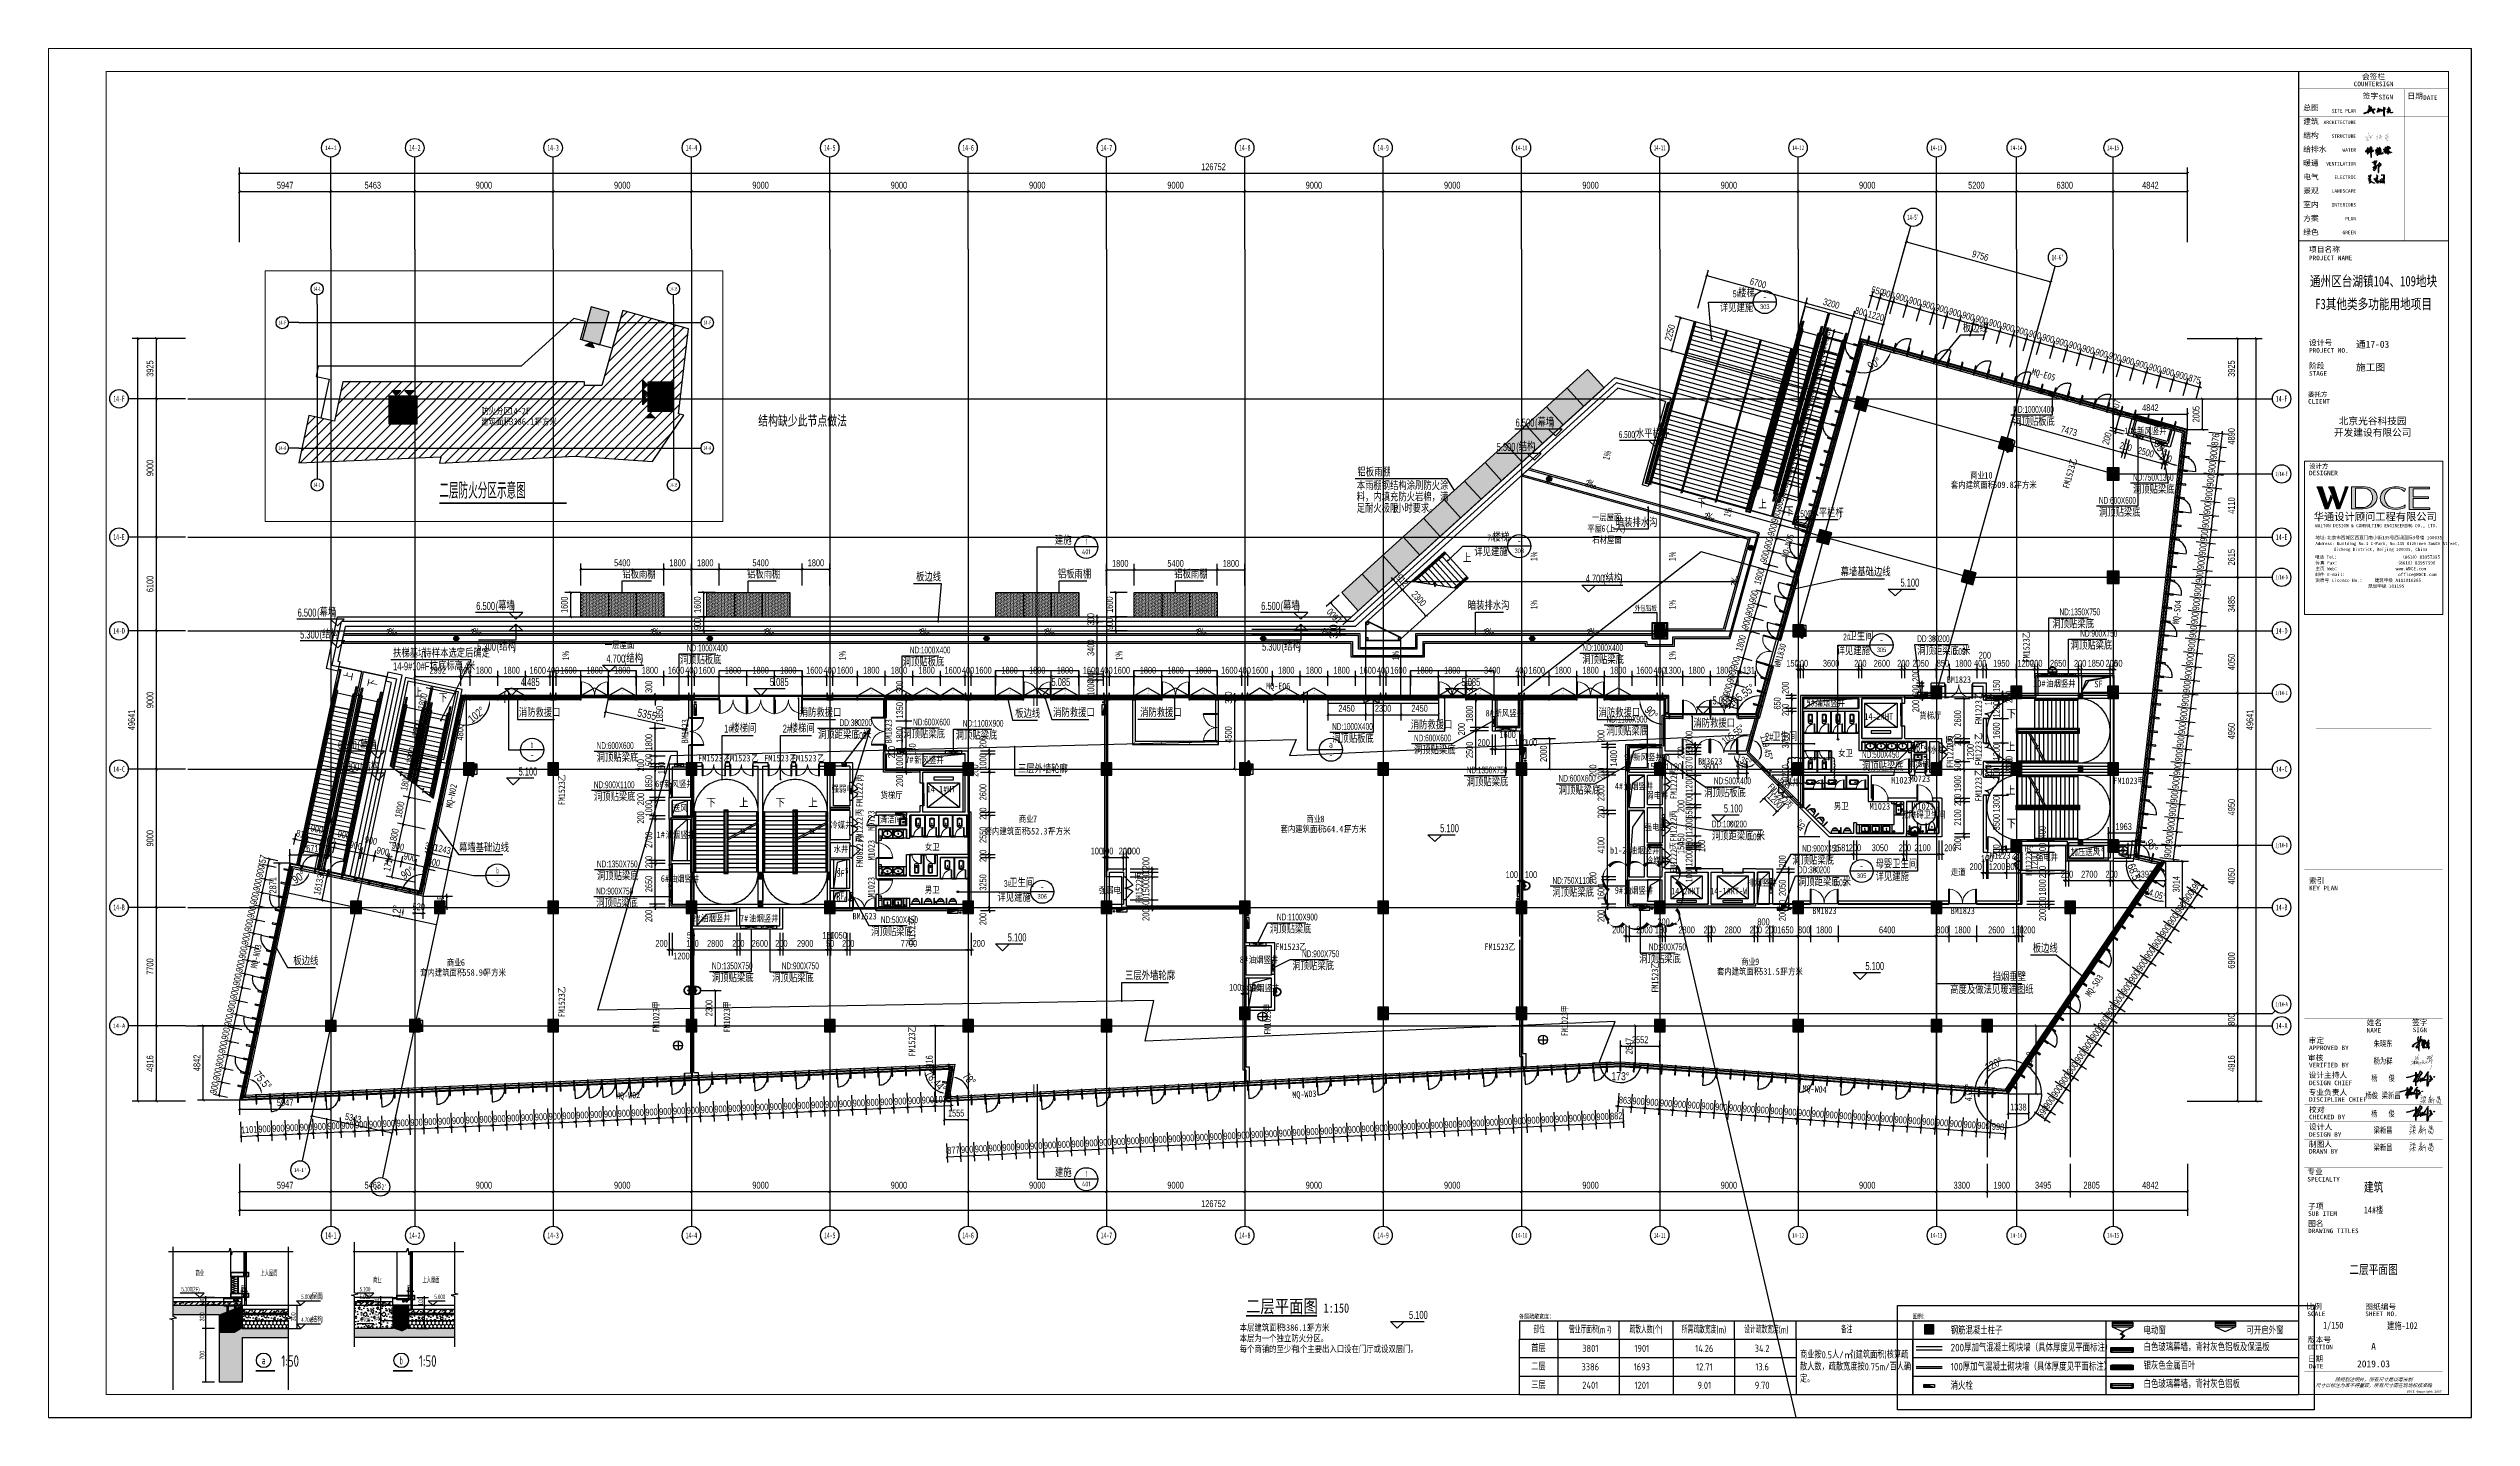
# Paper-space layout '二层平面图' of a CAD drawing. Extents: x 0 to 1051, y 0 to 594.
# The model-space entities are those that its viewports show. They can reach past a viewport. Long polylines and large blocks are cut down to what shows.
import ezdxf
from ezdxf.enums import TextEntityAlignment as Align
from ezdxf.xclip import XClip

# ---------------------------------------------------------------- set-up
doc = ezdxf.new("R2010")
doc.units = 0
doc.header["$LTSCALE"] = 1000
doc.header["$MEASUREMENT"] = 0
doc.header["$XCLIPFRAME"] = 0
for name, pattern in [('104-14# 核心筒$0$DASH', [0.35, 0.25, -0.1]), ('104-14# 核心筒$0$DOTE', [2.42, 2, -0.2, 0.02, -0.2]), ('14#楼幕墙$0$DASH', [0.35, 0.25, -0.1]), ('DASH', [0.35, 0.25, -0.1]), ('X-104 14#平面$0$$0$DASH', [0.35, 0.25, -0.1]), ('X-104 14#平面$0$109 3#平面$0$DASH', [0.35, 0.25, -0.1]), ('X-104 14#平面$0$109-34 轴网$0$L1$0$$AUDIT_BAD_LTYPE1', [0]), ('X-104 14#平面$0$DASH', [0.35, 0.25, -0.1]), ('X-104 14#平面$0$DOTE', [2.42, 2, -0.2, 0.02, -0.2]), ('X-平面图例$0$109-34 轴网$0$L1$0$$AUDIT_BAD_LTYPE1', [0]), ('X-平面图例$0$DASH', [0.35, 0.25, -0.1])]:
    doc.linetypes.add(name, pattern=pattern)
for name, color, linetype in [('00-图签签名_10', 10, 'Continuous'), ('01-标注_尺寸', 124, 'Continuous'), ('01-标注_标高', 200, 'Continuous'), ('01-标注_符号', 200, 'Continuous'), ('02-TEXT_标注', 130, 'Continuous'), ('03-表格_185', 185, 'Continuous'), ('03-表格_紫', 197, 'Continuous'), ('03-表格_黄', 2, 'Continuous'), ('05-填充_天正', 26, 'Continuous'), ('104-14# 核心筒$0$01-标注_符号', 200, 'Continuous'), ('104-14# 核心筒$0$01-标注_轴线坐标', 132, 'Continuous'), ('104-14# 核心筒$0$02-TEXT_标注', 130, 'Continuous'), ('104-14# 核心筒$0$02-TEXT_轴号', 7, 'Continuous'), ('104-14# 核心筒$0$02-TEXT_门窗', 151, 'Continuous'), ('104-14# 核心筒$0$A-C_门', 150, 'Continuous'), ('104-14# 核心筒$0$A-E_栏杆', 232, 'Continuous'), ('104-14# 核心筒$0$A-E_电梯', 171, 'Continuous'), ('104-14# 核心筒$0$A-I_卫-洁具', 241, 'Continuous'), ('104-14# 核心筒$0$A-I_卫-隔断', 214, 'Continuous'), ('104-14# 核心筒$0$A-TECH_水', 3, 'Continuous'), ('104-14# 核心筒$0$A-TECH_结构', 21, 'Continuous'), ('104-14# 核心筒$0$A_AXIS-轴线', 36, '104-14# 核心筒$0$DOTE'), ('104-14# 核心筒$0$A_STR-砌块墙', 121, 'Continuous'), ('104-14# 核心筒$0$A_STR-砼柱', 51, 'Continuous'), ('104-14# 核心筒$0$AXIS_TEXT', 7, 'Continuous'), ('104-14# 核心筒$0$DOOR_FIRE', 220, 'Continuous'), ('104-14# 核心筒$0$DOOR_FIRE_TEXT', 7, 'Continuous'), ('104-14# 核心筒$0$DUCT-新风管立管', 3, 'Continuous'), ('104-14# 核心筒$0$DUCT-新风管端线', 2, 'Continuous'), ('14#楼幕墙$0$02-TEXT_门窗', 151, 'Continuous'), ('14#楼幕墙$0$A-C_玻璃幕墙', 140, 'Continuous'), ('14#楼幕墙$0$A-C_窗', 140, 'Continuous'), ('14#楼幕墙$0$A-C_门', 150, 'Continuous'), ('A-0-图名图例', 2, 'Continuous'), ('A-C_窗', 140, 'Continuous'), ('A-D_龙骨', 152, 'Continuous'), ('A-O_屋面', 201, 'Continuous'), ('A-STR-面层', 191, 'Continuous'), ('A-SUR_保温', 222, 'Continuous'), ('A-SUR_面层', 191, 'Continuous'), ('A_STR-砼墙', 51, 'Continuous'), ('AXIS_TEXT', 7, 'Continuous'), ('DIM_SYMB', 3, 'Continuous'), ('PUB_HATCH', 8, 'Continuous'), ('X-104 14#平面$0$$0$A-C_窗', 140, 'Continuous'), ('X-104 14#平面$0$01-标注_尺寸', 124, 'Continuous'), ('X-104 14#平面$0$01-标注_标高', 200, 'Continuous'), ('X-104 14#平面$0$01-标注_符号', 200, 'Continuous'), ('X-104 14#平面$0$01-标注_轴线坐标', 132, 'Continuous'), ('X-104 14#平面$0$02-TEXT_房间', 7, 'Continuous'), ('X-104 14#平面$0$02-TEXT_标注', 130, 'Continuous'), ('X-104 14#平面$0$02-TEXT_门窗', 151, 'Continuous'), ('X-104 14#平面$0$05-填充_天正', 26, 'Continuous'), ('X-104 14#平面$0$A-C_玻璃幕墙', 140, 'Continuous'), ('X-104 14#平面$0$A-C_窗', 140, 'Continuous'), ('X-104 14#平面$0$A-C_门', 150, 'Continuous'), ('X-104 14#平面$0$A-E_栏杆', 232, 'Continuous'), ('X-104 14#平面$0$A-E_楼梯', 171, 'Continuous'), ('X-104 14#平面$0$A-E_电梯', 171, 'Continuous'), ('X-104 14#平面$0$A-I_卫-洁具', 241, 'Continuous'), ('X-104 14#平面$0$A-O_分水线', 127, 'Continuous'), ('X-104 14#平面$0$A-O_屋面', 201, 'Continuous'), ('X-104 14#平面$0$A-O_散水', 134, 'Continuous'), ('X-104 14#平面$0$A-SUR_保温', 222, 'Continuous'), ('X-104 14#平面$0$A-SUR_吊顶', 40, 'Continuous'), ('X-104 14#平面$0$A-SUR_看线', 231, 'Continuous'), ('X-104 14#平面$0$A-TECH_暖通', 6, 'Continuous'), ('X-104 14#平面$0$A-TECH_水', 3, 'Continuous'), ('X-104 14#平面$0$A-TECH_电气', 240, 'Continuous'), ('X-104 14#平面$0$A-TECH_结构', 21, 'Continuous'), ('X-104 14#平面$0$A_AXIS-轴线', 36, 'X-104 14#平面$0$DOTE'), ('X-104 14#平面$0$A_STR-砌块墙', 121, 'Continuous'), ('X-104 14#平面$0$AXIS_TEXT', 7, 'Continuous'), ('X-104 14#平面$0$DIM_SYMB', 3, 'Continuous'), ('X-104 14#平面$0$DOOR_FIRE', 220, 'Continuous'), ('X-104 14#平面$0$DOOR_FIRE_TEXT', 7, 'Continuous'), ('X-104 14#平面$0$DUCT-新风管立管', 3, 'Continuous'), ('X-104 14#平面$0$DUCT-新风管端线', 2, 'Continuous'), ('X-104 14#平面$0$EH_玻璃', 156, 'Continuous'), ('X-104 14#平面$0$S0-柱', 2, 'Continuous'), ('X-104 14#平面$0$SURFACE', 6, 'Continuous'), ('X-104 14#平面$0$挡烟垂壁', 5, 'Continuous'), ('X-平面图例$0$03-表格_197', 197, 'Continuous'), ('X-平面图例$0$04-电动窗', 1, 'Continuous'), ('X-平面图例$0$A-0-图名图例', 2, 'Continuous'), ('X-平面图例$0$A-C_玻璃幕墙', 140, 'Continuous'), ('X-平面图例$0$A-金属背板', 40, 'Continuous'), ('X-平面图例$0$COLUMN', 4, 'Continuous'), ('X-平面图例$0$EQUIP_消火栓', 7, 'Continuous'), ('X-平面图例$0$WAL1', 30, 'Continuous'), ('建-标注-文本', 254, 'Continuous'), ('建-标注-索引', 75, 'Continuous'), ('钢龙骨', 173, 'Continuous')]:
    doc.layers.add(name, color=color, linetype=linetype)
for name, color, linetype, plot in [('04-不打印_视口', 5, 'Continuous', False), ('04-不打印_辅助线', 165, 'Continuous', False), ('104-14# 核心筒$0$04-不打印_辅助线', 165, 'Continuous', False), ('104-14# 核心筒$0$DIM_MODI', 6, 'Continuous', False), ('14#楼幕墙$0$04-不打印_辅助线', 165, 'Continuous', False), ('DIM_MODI', 6, 'Continuous', False)]:
    doc.layers.add(name, color=color, linetype=linetype, plot=plot)
doc.layers.add('X-104 14#平面$0$000套内', color=226, linetype='Continuous', lineweight=30, plot=False)
doc.styles.add('104-14# 核心筒$0$_TCH_AXIS', font='STXIHEI_0.TTF', dxfattribs={"width": 0.8})
doc.styles.add('104-14# 核心筒$0$_TCH_DIM', font='ros.shx', dxfattribs={"bigfont": 'jd.shx'})
doc.styles.add('104-14# 核心筒$0$_TCH_DIM_T3', font='ros.shx', dxfattribs={"width": 0.705882, "bigfont": 'jd.shx'})
doc.styles.add('104-14# 核心筒$0$_TCH_SPACE', font='STXIHEI_0.TTF', dxfattribs={"width": 0.8, "height": 5})
doc.styles.add('104-14# 核心筒$0$_TCH_WINDOW', font='STXIHEI_0.TTF', dxfattribs={"width": 0.8, "height": 3.5})
doc.styles.add('104-14# 核心筒$0$Standard', font='STXIHEI_0.TTF', dxfattribs={"width": 0.8})
doc.styles.add('14#楼幕墙$0$_TCH_WINDOW', font='STXIHEI_0.TTF', dxfattribs={"width": 0.75})
doc.styles.add('_TCH_DIM', font='ros.shx', dxfattribs={"width": 0.8, "height": 2, "bigfont": 'jd.shx'})
doc.styles.add('_TCH_DIM_T3', font='ros.shx', dxfattribs={"width": 0.705882, "bigfont": 'jd.shx'})
doc.styles.add('_TCH_LABEL', font='ros.shx', dxfattribs={"width": 0.8, "bigfont": 'jd.shx'})
doc.styles.add('COMPLEX', font='COMPLEX')
doc.styles.add('HT_HWXH', font='STXIHEI_0.TTF', dxfattribs={"width": 0.8})
doc.styles.get("Standard").update_dxf_attribs({"font": 'GBENOR', "bigfont": 'GBCBIG'})
doc.styles.add('X-104 14#平面$0$_TCH_AXIS', font='STXIHEI_0.TTF', dxfattribs={"width": 0.75})
doc.styles.add('X-104 14#平面$0$_TCH_DIM', font='ros.shx', dxfattribs={"width": 0.8, "bigfont": 'jd.shx'})
doc.styles.add('X-104 14#平面$0$_TCH_DIM_T3', font='ros.shx', dxfattribs={"width": 0.8, "bigfont": 'jd.shx'})
doc.styles.add('X-104 14#平面$0$_TCH_LABEL', font='ros1.shx', dxfattribs={"width": 0.75, "bigfont": 'jd.shx'})
doc.styles.add('X-104 14#平面$0$_TCH_SPACE', font='STXIHEI_0.TTF', dxfattribs={"width": 0.8, "height": 5})
doc.styles.add('X-104 14#平面$0$_TCH_WINDOW', font='STXIHEI_0.TTF', dxfattribs={"width": 0.75, "height": 3.5})
doc.styles.add('X-104 14#平面$0$Standard', font='STXIHEI_0.TTF', dxfattribs={"width": 0.8})
doc.styles.add('X-平面图例$0$HT_HWXH', font='STXIHEI_0.TTF', dxfattribs={"width": 0.8})
doc.styles.add('X-平面图例$0$Standard', font='gbenor.shx', dxfattribs={"bigfont": 'gbcbig.shx'})
doc.styles.add('华文细黑', font='STXIHEI_0.TTF', dxfattribs={"width": 0.75, "height": 10})
doc.styles.add('图签信息$0$hwxh', font='STXIHEI_0.TTF')
doc.styles.add('图签信息$0$华文细黑', font='STXIHEI_0.TTF', dxfattribs={"height": 10})
doc.dimstyles.new('104-14# 核心筒$0$_TCH_ARCH&&150', dxfattribs={"dimtxt": 446.25, "dimasz": 150, "dimexe": 375, "dimexo": 450, "dimgap": 189.375, "dimtad": 1, "dimdec": 0, "dimzin": 0, "dimdsep": 46, "dimtxsty": '104-14# 核心筒$0$_TCH_DIM_T3', "dimblk": '104-14# 核心筒$0$_ArchTick', "dimcen": 0.09, "dimclrt": 7, "dimazin": 2, "dimtfac": 1, "dimtdec": 0, "dimtix": 1, "dimtmove": 2, "dimatfit": 3, "dimfxl": 0, "dimtolj": 1, "dimtzin": 0, "dimarcsym": 0})
doc.dimstyles.new('_TCH_ARCH&&150', dxfattribs={"dimtxt": 446.25, "dimasz": 150, "dimexe": 375, "dimexo": 450, "dimgap": 189.375, "dimtad": 1, "dimdec": 0, "dimzin": 0, "dimdsep": 46, "dimtxsty": '_TCH_DIM_T3', "dimblk": 'ARCHTICK', "dimcen": 0.09, "dimclrt": 7, "dimazin": 2, "dimtfac": 1, "dimtdec": 0, "dimtix": 1, "dimtmove": 2, "dimatfit": 3, "dimfxl": 0, "dimtolj": 1, "dimtzin": 0, "dimarcsym": 0})
doc.dimstyles.new('_TCH_ARCH&&20', dxfattribs={"dimtxt": 59.5, "dimasz": 20, "dimexe": 50, "dimexo": 60, "dimgap": 20, "dimtad": 1, "dimdec": 0, "dimzin": 0, "dimdsep": 46, "dimtxsty": '_TCH_DIM_T3', "dimblk": 'ARCHTICK', "dimcen": 0.09, "dimclrt": 7, "dimazin": 2, "dimtfac": 1, "dimtdec": 0, "dimtix": 1, "dimtmove": 2, "dimatfit": 3, "dimfxl": 0, "dimtolj": 1, "dimtzin": 0, "dimarcsym": 0})
doc.dimstyles.new('_TCH_ARROW&&150', dxfattribs={"dimtxt": 446.25, "dimasz": 300, "dimexe": 375, "dimexo": 450, "dimgap": 150, "dimtad": 1, "dimdec": 0, "dimzin": 0, "dimdsep": 46, "dimtxsty": '_TCH_DIM_T3', "dimcen": 0.09, "dimclrt": 7, "dimazin": 2, "dimtfac": 1, "dimtdec": 0, "dimtix": 1, "dimtmove": 2, "dimatfit": 3, "dimfxl": 0, "dimtolj": 1, "dimtzin": 0, "dimarcsym": 0})
doc.dimstyles.new('X-104 14#平面$0$_TCH_ARCH&&150', dxfattribs={"dimtxt": 525, "dimasz": 150, "dimexe": 375, "dimexo": 450, "dimgap": 150, "dimtad": 1, "dimdec": 0, "dimzin": 0, "dimdsep": 46, "dimtxsty": 'X-104 14#平面$0$_TCH_DIM_T3', "dimblk": 'X-104 14#平面$0$_ArchTick', "dimcen": 0.09, "dimclrt": 7, "dimazin": 2, "dimtfac": 1, "dimtdec": 0, "dimtix": 1, "dimtmove": 2, "dimatfit": 3, "dimfxl": 0, "dimtolj": 1, "dimtzin": 0, "dimarcsym": 0})
doc.dimstyles.new('X-104 14#平面$0$_TCH_ARROW&&150', dxfattribs={"dimtxt": 525, "dimasz": 300, "dimexe": 375, "dimexo": 450, "dimgap": 150, "dimtad": 1, "dimdec": 0, "dimzin": 0, "dimdsep": 46, "dimtxsty": 'X-104 14#平面$0$_TCH_DIM_T3', "dimcen": 0.09, "dimclrt": 7, "dimazin": 2, "dimtfac": 1, "dimtdec": 0, "dimtix": 1, "dimtmove": 2, "dimatfit": 3, "dimfxl": 0, "dimtolj": 1, "dimtzin": 0, "dimarcsym": 0})
pattern_1 = [(45, (0, 0), (-28.0633, 84.1899), [0, -79.375])]
pattern_2 = [(45, (-849.99, -261.96), (-112.253, 112.253), [])]
pattern_3 = [(45, (-843.80595, -349.1901), (-0.088388348, 0.088388348), [])]
pattern_4 = [(45, (41410, 5700), (-70160, 70160), [])]

psp = doc.layouts.new('二层平面图')

# ---------------------------------------------------------------- texts
at = {"color": 3, "insert": (1008.5, 99.8), "char_height": 4, "attachment_point": 5, "style": '华文细黑'}
psp.add_mtext_dynamic_manual_height_columns('建筑', width=36.921, gutter_width=1750, heights=[0], dxfattribs=at)
at = {"color": 2, "attachment_point": 5, "style": '华文细黑'}
for s, width, gutter_width, insert, char_height in [('14#楼', 31.63, 1750, (1008.5, 89.9), 3), ('二层平面图', 57.196, 11, (1008.5, 64), 4), ('1/150', 22.976, 11, (991, 39.7), 3), ('建施-102', 31.855, 11, (1021, 39.7), 3)]:
    psp.add_mtext_dynamic_manual_height_columns(s, width=width, gutter_width=gutter_width, heights=[0], dxfattribs=dict(at, insert=insert, char_height=char_height))

msp = doc.modelspace()

# ---------------------------------------------------------------- texts
at = {"layer": '00-图签签名_10', "char_height": 390, "attachment_point": 5, "style": '华文细黑'}
for s, insert, width in [('杨为群', (133458.8, 86790.5), 4814.662), ('朱晓东', (133458.8, 87915.5), 22120.664), ('杨   俊', (133458.8, 85665.5), 18493.696), ('杨俊 梁新昌', (133458.8, 84540.5), 3871.421), ('杨   俊', (133454.6, 83358.6), 7191.604), ('梁新昌', (133458.8, 82290.5), 10341.432), ('梁新昌', (133458.8, 81165.5), 11512.334)]:
    msp.add_mtext(s, dxfattribs=dict(at, insert=insert, width=width))
at = {"layer": '02-TEXT_标注'}
for s, height, style, width, p in [('详见建施', 520.93, '_TCH_DIM', 0.8, (90313, 135550.3)), ('5#', 446.25, '_TCH_DIM', 0.564706, (91158.4, 136502.4)), ('楼梯', 520.93, '_TCH_DIM', 0.8, (91502.8, 136502.4)), ('-', 446.2, '_TCH_DIM', 0.564706, (92175.3, 135550.3)), ('6.500', 446.25, '_TCH_DIM', 0.564706, (83730.2, 127348.9)), ('(', 446.2, '_TCH_DIM', 0.564706, (84727, 127348.9)), ('水平栏杆', 520.93, '_TCH_DIM', 0.8, (84844.6, 127348.9)), (')', 446.2, '_TCH_DIM', 0.564706, (86706.9, 127348.9)), ('暗装排水沟', 520.93, '_TCH_DIM', 0.8, (83539.7, 121568.2)), ('6.500', 446.25, '_TCH_DIM', 0.564706, (95195.2, 122194.4)), ('(', 446.2, '_TCH_DIM', 0.564706, (96087.4, 122194.4)), ('水平栏杆', 520.93, '_TCH_DIM', 0.8, (96205, 122194.4)), (')', 446.2, '_TCH_DIM', 0.564706, (98067.4, 122194.4)), ('详见建施', 520.93, '_TCH_DIM', 0.8, (74336.9, 119664.4)), ('7#', 446.25, '_TCH_DIM', 0.564706, (75182.3, 120616.5)), ('楼梯', 520.93, '_TCH_DIM', 0.8, (75526.7, 120616.5)), ('-', 446.2, '_TCH_DIM', 0.564706, (76199.3, 119664.4)), ('暗装排水沟', 520.93, '_TCH_DIM', 0.8, (73910.4, 116165.5)), ('外包铝板', 347.29, '_TCH_LABEL', 0.8, (84769.5, 116068.2)), ('3', 446.2, '_TCH_DIM', 0.564706, (3544.2, 114457.5)), ('‰', 520.9, '_TCH_DIM', 0.8, (3712.2, 114457.5)), ('3', 446.2, '_TCH_DIM', 0.564706, (9031, 114457.5)), ('‰', 520.9, '_TCH_DIM', 0.8, (9199, 114457.5)), ('3', 446.2, '_TCH_DIM', 0.564706, (20720.1, 114457.5)), ('‰', 520.9, '_TCH_DIM', 0.8, (20888.1, 114457.5)), ('3', 446.2, '_TCH_DIM', 0.564706, (28074.2, 114457.5)), ('‰', 520.9, '_TCH_DIM', 0.8, (28242.2, 114457.5)), ('3', 446.2, '_TCH_DIM', 0.564706, (38179, 114457.5)), ('‰', 520.9, '_TCH_DIM', 0.8, (38347, 114457.5)), ('3', 446.2, '_TCH_DIM', 0.564706, (46317.3, 114457.5)), ('‰', 520.9, '_TCH_DIM', 0.8, (46485.3, 114457.5)), ('3', 446.2, '_TCH_DIM', 0.564706, (56201.5, 114457.5)), ('‰', 520.9, '_TCH_DIM', 0.8, (56369.5, 114457.5)), ('3', 446.2, '_TCH_DIM', 0.564706, (64339.9, 114457.5)), ('‰', 520.9, '_TCH_DIM', 0.8, (64507.9, 114457.5)), ('3', 446.2, '_TCH_DIM', 0.564706, (74923.5, 114457.5)), ('‰', 520.9, '_TCH_DIM', 0.8, (75091.5, 114457.5)), ('3', 446.2, '_TCH_DIM', 0.564706, (81652.4, 114457.5)), ('‰', 520.9, '_TCH_DIM', 0.8, (81820.4, 114457.5)), ('详见建施', 520.93, '_TCH_DIM', 0.8, (97907.7, 113221.1)), ('2#', 446.25, '_TCH_DIM', 0.564706, (98336.4, 114173.2)), ('卫生间', 520.93, '_TCH_DIM', 0.8, (98680.8, 114173.2)), ('-', 446.2, '_TCH_DIM', 0.564706, (99770, 113221.1)), ('消防救援口', 520.93, '_TCH_DIM', 0.8, (12169.3, 109194.7)), ('消防救援口', 520.93, '_TCH_DIM', 0.8, (30446.6, 109194.7)), ('消防救援口', 520.93, '_TCH_DIM', 0.8, (46933, 109194.7)), ('消防救援口', 520.93, '_TCH_DIM', 0.8, (52591.7, 109194.7)), ('消防救援口', 520.93, '_TCH_DIM', 0.8, (70199.4, 108395.6)), ('消防救援口', 520.93, '_TCH_DIM', 0.8, (82415.4, 109194.7)), ('消防救援口', 520.93, '_TCH_DIM', 0.8, (88591.2, 108505.4)), ('母婴卫生间', 520.93, '_TCH_DIM', 0.8, (100442.2, 99354.2)), ('详见建施', 520.93, '_TCH_DIM', 0.8, (43303.1, 97172.7)), ('3#', 446.25, '_TCH_DIM', 0.564706, (43731.7, 98124.8)), ('卫生间', 520.93, '_TCH_DIM', 0.8, (44076.1, 98124.8)), ('详见建施', 520.93, '_TCH_DIM', 0.8, (100442.2, 98522.1)), ('-', 446.2, '_TCH_DIM', 0.564706, (102304.5, 98522.1)), ('-', 446.2, '_TCH_DIM', 0.564706, (45165.4, 97172.7))]:
    msp.add_text(s, height=height, dxfattribs=dict(at, style=style, width=width)).set_placement(p)
at = {"layer": '02-TEXT_标注', "style": '_TCH_LABEL'}
for s, height, width, p, p2 in [('303', 298.81, 1.428571, (92926.7, 135743.2), (93541.3, 135743.2)), ('-', 397.6, 1.111111, (93128, 136334.1), (93340, 136334.1)), ('303', 298.81, 1.428571, (76950.6, 119857.3), (77565.3, 119857.3)), ('-', 397.6, 1.111111, (77151.9, 120448.2), (77364, 120448.2)), ('305', 298.81, 1.428571, (100521.4, 113414), (101136.1, 113414)), ('-', 397.6, 1.111111, (100722.7, 114004.9), (100934.7, 114004.9)), ('-', 397.6, 1.111111, (99428.7, 99305.9), (99640.7, 99305.9)), ('-', 397.6, 1.111111, (46118.1, 97956.5), (46330.1, 97956.5)), ('305', 298.81, 1.428571, (99227.4, 98715), (99842.1, 98715)), ('306', 298.81, 1.428571, (45916.8, 97365.6), (46531.4, 97365.6))]:
    msp.add_text(s, height=height, dxfattribs=dict(at, width=width)).set_placement(p, p2, align=Align.FIT)
at = {"layer": '02-TEXT_标注', "style": '_TCH_DIM'}
for s, height, rotation, width, p in [('1%%%', 446.25, 74.451897, 0.564706, (83105.2, 125873.5)), ('3', 446.2, 343.810215, 0.564706, (81505.9, 124210.4)), ('‰', 520.9, 343.810215, 0.8, (81667.3, 124163.5)), ('3', 446.2, 344.418934, 0.564706, (89222.1, 122059.4)), ('‰', 520.9, 344.418934, 0.8, (89383.9, 122014.2)), ('1%%%', 446.25, 74.451897, 0.564706, (90966.9, 122164.1)), ('1%%%', 446.25, 90, 0.564706, (78442.5, 119343.5)), ('1%%%', 446.25, 90, 0.564706, (87442.5, 119343.5)), ('‰', 520.9, 73.910628, 0.8, (91480.1, 117806.9)), ('1%%%', 446.25, 90, 0.564706, (78442.5, 116203)), ('1%%%', 446.25, 90, 0.564706, (87442.5, 116203)), ('3', 446.2, 73.910628, 0.564706, (91433.6, 117645.4)), ('1%%%', 446.25, 90, 0.564706, (15442.5, 112887.6)), ('1%%%', 446.25, 90, 0.564706, (33442.5, 112887.6)), ('1%%%', 446.25, 90, 0.564706, (51442.5, 112887.5)), ('1%%%', 446.25, 90, 0.564706, (69442.5, 112887.6)), ('1%%%', 446.25, 90, 0.564706, (87442.5, 112887.6))]:
    msp.add_text(s, height=height, rotation=rotation, dxfattribs=dict(at, width=width)).set_placement(p)
at = {"layer": '建-标注-文本', "width": 0.8}
for s, height, p in [('二层防火分区示意图', 5209.3, (-180259, 72610.2)), ('1:50', 750, (-3280.6, 66902.5)), ('1:50', 750, (5672.5, 66902.5))]:
    msp.add_text(s, height=height, dxfattribs=at).set_placement(p)
at = {"layer": '建-标注-文本'}
for s, height, width, p, p2 in [('a', 496.6, 1.812327, (-4572.4, 67074.2), (-4298.8, 67074.2)), ('b', 531.3, 1.281718, (4418.4, 67056.9), (4616.5, 67056.9))]:
    msp.add_text(s, height=height, dxfattribs=dict(at, width=width)).set_placement(p, p2, align=Align.FIT)

# ---------------------------------------------------------------- blocks, each defined once
blk = doc.blocks.new('图框-A1+1-2')
at = {"const_width": 0.05}
blk.add_lwpolyline([(0, 0), (1261, 0), (1261, 594), (0, 594)], close=True, dxfattribs=at)
blk.add_lwpolyline([(630.5, 594), (630.5, 592)], dxfattribs=at)
blk = doc.blocks.new('图框-A1+1-4')
for points, const_width in [([(0, 0), (1051, 0), (1051, 594), (0, 594)], 0.05), ([(976, 584), (25, 584), (25, 10), (976, 10)], 0.5)]:
    blk.add_lwpolyline(points, close=True, dxfattribs=dict(const_width=const_width))
at = {"const_width": 0.05}
for points in [[(525.5, 594), (525.5, 592)], [(0, 297), (2, 297)], [(1051, 297), (1049, 297)], [(525.5, 0), (525.5, 2)]]:
    blk.add_lwpolyline(points, dxfattribs=at)
blk = doc.blocks.new('图签信息$0$WDCE Copyright200X')
at = {"const_width": 0.016}
blk.add_lwpolyline([(-10.6, 1.3, 1), (-11.4, 1.3, 1)], format="xyb", close=True, dxfattribs=at)
at = {"style": '图签信息$0$华文细黑'}
for s, p in [('WDCE ', (-11.5, 0.5)), ('     Copyright ', (-3.5, 0.5))]:
    blk.add_text(s, height=1, dxfattribs=at).set_placement(p, align=Align.BOTTOM_RIGHT)
blk.add_text('c', height=0.6, dxfattribs=at).set_placement((-11, 1.3), align=Align.MIDDLE_CENTER)
blk.add_attdef('200X', text='', height=1, dxfattribs=at).set_placement((-0.5, 0.5), align=Align.BOTTOM_RIGHT)
blk = doc.blocks.new('图签信息$0$logo2')
h = blk.add_hatch(color=7)
h.paths.add_polyline_path([(19.02, -7.36), (15.84, -7.36), (15.84, -3.97), (18.97, -3.97), (18.97, -4.24), (16.46, -4.24), (16.46, -5.45), (18.81, -5.45), (18.81, -5.69), (16.47, -5.69), (16.47, -7.12), (19.02, -7.12)])
edge = h.paths.add_edge_path()
edge.add_spline(control_points=[(15.26, -4.21), (15.26, -4.21), (15.13, -4.65), (15.13, -4.65), (15.13, -4.65), (14.62, -4.1), (13.73, -4.1), (13.04, -4.1), (12.07, -4.54), (12.08, -5.62), (12.08, -6.49), (12.77, -7.16), (13.73, -7.17), (14.66, -7.17), (15.23, -6.68), (15.23, -6.68), (15.23, -6.68), (15.16, -7.11), (15.16, -7.11), (13.63, -7.7), (11.42, -7.29), (11.41, -5.64), (11.4, -3.72), (14.16, -3.66), (15.26, -4.21)], knot_values=[0, 0, 0, 0, 1, 1, 1, 2, 2, 2, 3, 3, 3, 4, 4, 4, 5, 5, 5, 6, 6, 6, 7, 7, 7, 8, 8, 8, 8], degree=3, periodic=0)
edge = h.paths.add_edge_path(flags=16)
edge.add_spline(control_points=[(10.23, -5.57), (10.23, -5.16), (10.12, -4.83), (9.9, -4.58), (9.63, -4.27), (9.23, -4.12), (8.69, -4.12), (8.69, -4.12), (7.64, -4.12), (7.64, -4.12), (7.64, -4.12), (7.64, -7.1), (7.64, -7.1), (7.64, -7.1), (8.66, -7.1), (8.66, -7.1), (9.13, -7.1), (9.52, -6.93), (9.82, -6.6), (10.09, -6.31), (10.23, -5.96), (10.23, -5.57)], knot_values=[0, 0, 0, 0, 1, 1, 1, 2, 2, 2, 3, 3, 3, 4, 4, 4, 5, 5, 5, 6, 6, 6, 7, 7, 7, 7], degree=3, periodic=0)
edge = h.paths.add_edge_path()
edge.add_spline(control_points=[(10.92, -5.51), (10.92, -5.96), (10.72, -6.37), (10.34, -6.72), (9.92, -7.1), (9.41, -7.29), (8.82, -7.29), (8.82, -7.29), (7.03, -7.29), (7.03, -7.29), (7.03, -7.29), (7.03, -3.92), (7.03, -3.92), (7.03, -3.92), (9.1, -3.92), (9.1, -3.92), (9.59, -3.92), (10.01, -4.06), (10.36, -4.34), (10.73, -4.64), (10.92, -5.03), (10.92, -5.51)], knot_values=[0, 0, 0, 0, 1, 1, 1, 2, 2, 2, 3, 3, 3, 4, 4, 4, 5, 5, 5, 6, 6, 6, 7, 7, 7, 7], degree=3, periodic=0)
at = {"lineweight": 0}
blk.add_lwpolyline([(19.02, -7.36), (15.84, -7.36), (15.84, -3.97), (18.97, -3.97), (18.97, -4.24), (16.46, -4.24), (16.46, -5.45), (18.81, -5.45), (18.81, -5.69), (16.47, -5.69), (16.47, -7.12), (19.02, -7.12), (19.02, -7.36)], dxfattribs=at)
for points, knots in [([(15.26, -4.21), (15.26, -4.21), (15.13, -4.65), (15.13, -4.65), (15.13, -4.65), (14.62, -4.1), (13.73, -4.1), (13.04, -4.1), (12.07, -4.54), (12.08, -5.62), (12.08, -6.49), (12.77, -7.16), (13.73, -7.17), (14.66, -7.17), (15.23, -6.68), (15.23, -6.68), (15.23, -6.68), (15.16, -7.11), (15.16, -7.11), (13.63, -7.7), (11.42, -7.29), (11.41, -5.64), (11.4, -3.72), (14.16, -3.66), (15.26, -4.21)], [0, 0, 0, 0, 1, 1, 1, 2, 2, 2, 3, 3, 3, 4, 4, 4, 5, 5, 5, 6, 6, 6, 7, 7, 7, 8, 8, 8, 8]), ([(10.92, -5.51), (10.92, -5.96), (10.72, -6.37), (10.34, -6.72), (9.92, -7.1), (9.41, -7.29), (8.82, -7.29), (8.82, -7.29), (7.03, -7.29), (7.03, -7.29), (7.03, -7.29), (7.03, -3.92), (7.03, -3.92), (7.03, -3.92), (9.1, -3.92), (9.1, -3.92), (9.59, -3.92), (10.01, -4.06), (10.36, -4.34), (10.73, -4.64), (10.92, -5.03), (10.92, -5.51)], [0, 0, 0, 0, 1, 1, 1, 2, 2, 2, 3, 3, 3, 4, 4, 4, 5, 5, 5, 6, 6, 6, 7, 7, 7, 7]), ([(10.23, -5.57), (10.23, -5.16), (10.12, -4.83), (9.9, -4.58), (9.63, -4.27), (9.23, -4.12), (8.69, -4.12), (8.69, -4.12), (7.64, -4.12), (7.64, -4.12), (7.64, -4.12), (7.64, -7.1), (7.64, -7.1), (7.64, -7.1), (8.66, -7.1), (8.66, -7.1), (9.13, -7.1), (9.52, -6.93), (9.82, -6.6), (10.09, -6.31), (10.23, -5.96), (10.23, -5.57)], [0, 0, 0, 0, 1, 1, 1, 2, 2, 2, 3, 3, 3, 4, 4, 4, 5, 5, 5, 6, 6, 6, 7, 7, 7, 7])]:
    blk.add_open_spline(points, degree=3, knots=knots, dxfattribs=at)
blk = doc.blocks.new('图签信息$0$logo1')
h = blk.add_hatch(color=8)
edge = h.paths.add_edge_path()
edge.add_spline(control_points=[(3.86, -5.21), (3.63, -5.88), (3.39, -6.56), (3.39, -6.56), (3.39, -6.56), (2.5, -3.91), (2.5, -3.91), (2.5, -3.91), (1.8, -3.91), (1.69, -3.91), (2.02, -4.39), (2.95, -7.27), (2.95, -7.27), (2.95, -7.27), (3.44, -7.27), (3.44, -7.27), (3.44, -7.27), (4.03, -5.66), (4.03, -5.66), (4.03, -5.66), (3.86, -5.21), (3.86, -5.21)], knot_values=[0, 0, 0, 0, 1, 1, 1, 2, 2, 2, 3, 3, 3, 4, 4, 4, 5, 5, 5, 6, 6, 6, 7, 7, 7, 7], degree=3, periodic=0)
h = blk.add_hatch(color=7)
edge = h.paths.add_edge_path()
edge.add_spline(control_points=[(6.04, -3.91), (6.09, -4.1), (5.2, -6.56), (5.2, -6.56), (5.2, -6.56), (4.3, -3.91), (4.3, -3.91), (4.3, -3.91), (3.6, -3.91), (3.49, -3.91), (3.82, -4.39), (4.75, -7.27), (4.75, -7.27), (4.75, -7.27), (5.24, -7.27), (5.24, -7.27), (5.24, -7.27), (6.33, -4.3), (6.33, -4.3), (6.33, -4.3), (6.48, -3.91), (6.48, -3.91), (6.48, -3.91), (6.21, -3.91), (6.04, -3.91)], knot_values=[0, 0, 0, 0, 1, 1, 1, 2, 2, 2, 3, 3, 3, 4, 4, 4, 5, 5, 5, 6, 6, 6, 7, 7, 7, 8, 8, 8, 8], degree=3, periodic=0)
at = {"color": 8, "lineweight": 0}
blk.add_open_spline([(3.86, -5.21), (3.63, -5.88), (3.39, -6.56), (3.39, -6.56), (3.39, -6.56), (2.5, -3.91), (2.5, -3.91), (2.5, -3.91), (1.8, -3.91), (1.69, -3.91), (2.02, -4.39), (2.95, -7.27), (2.95, -7.27), (2.95, -7.27), (3.44, -7.27), (3.44, -7.27), (3.44, -7.27), (4.03, -5.66), (4.03, -5.66), (4.03, -5.66), (3.86, -5.21), (3.86, -5.21)], degree=3, knots=[0, 0, 0, 0, 1, 1, 1, 2, 2, 2, 3, 3, 3, 4, 4, 4, 5, 5, 5, 6, 6, 6, 7, 7, 7, 7], dxfattribs=at)
at = {"lineweight": 0}
blk.add_open_spline([(6.04, -3.91), (6.09, -4.1), (5.2, -6.56), (5.2, -6.56), (5.2, -6.56), (4.3, -3.91), (4.3, -3.91), (4.3, -3.91), (3.6, -3.91), (3.49, -3.91), (3.82, -4.39), (4.75, -7.27), (4.75, -7.27), (4.75, -7.27), (5.24, -7.27), (5.24, -7.27), (5.24, -7.27), (6.33, -4.3), (6.33, -4.3), (6.33, -4.3), (6.48, -3.91), (6.48, -3.91), (6.48, -3.91), (6.21, -3.91), (6.04, -3.91)], degree=3, knots=[0, 0, 0, 0, 1, 1, 1, 2, 2, 2, 3, 3, 3, 4, 4, 4, 5, 5, 5, 6, 6, 6, 7, 7, 7, 8, 8, 8, 8], dxfattribs=at)
blk.add_blockref('图签信息$0$logo2', (0, 0))
blk = doc.blocks.new('图签信息$0$时间-logo')
at = {"layer": 'Defpoints', "lineweight": 0}
blk.add_lwpolyline([(0, -23.46), (-21.17, -23.46), (-21.17, 0), (0, 0), (0, -23.46)], dxfattribs=at)
blk.add_blockref('图签信息$0$logo1', (-20.97, 0))
at = {"style": '图签信息$0$hwxh'}
for s, height, p in [('华通设计顾问工程有限公司 ', 1.15, (-19.73, -9.05)), ('WALTON DESIGN & CONSULTING ENGINEERING CO., LTD.', 0.5, (-19.5, -10.1)), ('电话 Tel：                        （8610）83957395 ', 0.5, (-19.56, -14.91)), ('Address: Building No.3 C-Park, No.135 Xizhimen South Street, ', 0.47, (-19.48, -12.83)), ('地址:北京市西城区西直门南小街135号西派国际3号楼 100035', 0.5, (-19.48, -11.94)), ('Xicheng District, Beijing 100035, China ', 0.47, (-16.69, -13.72)), ('传真 Fax：                      （8610）83957590 ', 0.5, (-19.48, -15.8)), ('主页 Web：                      www.WDCE.com ', 0.5, (-19.48, -16.69)), ('资质号 Licence No.：    建筑甲级 A111010265 ', 0.5, (-19.48, -18.47)), ('邮件 E-mail：                    office@WDCE.com ', 0.5, (-19.48, -17.58)), ('   规划甲级 101195', 0.5, (-12.6, -19.36))]:
    blk.add_text(s, height=height, dxfattribs=at).set_placement(p)
blk = doc.blocks.new('图签信息')
at = {"const_width": 0.5}
for points in [[(-65, 574), (-65, 500.5), (0, 500.5), (0, 574)], [(-65, 0), (0, 0), (0, 500.5), (-65, 500.5)]]:
    blk.add_lwpolyline(points, close=True, dxfattribs=at)
at = {"const_width": 0.05}
for points in [[(-65, 566.5), (0, 566.5)], [(-65, 560.5), (0, 560.5)], [(-39.1, 566.5), (-39.1, 500.5)], [(-19.1, 566.5), (-19.1, 500.5)], [(-65, 554.5), (0, 554.5)], [(-65, 548.5), (0, 548.5)], [(-65, 542.5), (0, 542.5)], [(-65, 536.5), (0, 536.5)], [(-65, 530.5), (0, 530.5)], [(-65, 524.5), (0, 524.5)], [(-65, 518.5), (0, 518.5)], [(-65, 512.5), (0, 512.5)], [(-65, 512.5), (0, 512.5)], [(-65, 506.5), (0, 506.5)], [(-65, 500.5), (0, 500.5)], [(-62.5, 450.9), (-2.5, 450.9)], [(-62.5, 440.9), (-2.5, 440.9)], [(-2.5, 407.9), (-2.5, 436.1), (-62.5, 436.1), (-62.5, 407.9)], [(-62.5, 407.9), (-2.5, 407.9)], [(-62.5, 404.9), (-62.5, 227.8)], [(-62.5, 404.9), (-2.5, 404.9)], [(-62.5, 227.8), (-2.5, 227.8), (-2.5, 404.9)], [(-57.5, 338.4), (-7.5, 338.4)], [(-57.5, 288.8), (-7.5, 288.8)], [(-57.5, 234.9), (-7.5, 234.9)], [(-62.5, 227.8), (-2.5, 227.8)], [(-62.5, 217.7), (-2.5, 217.7)], [(-62.5, 103.3), (-2.5, 103.3), (-2.5, 163.3), (-62.5, 163.3), (-62.5, 103.3)], [(-37.5, 163.3), (-37.5, 103.3)], [(-20, 163.3), (-20, 103.3)], [(-62.5, 155.8), (-2.5, 155.8)], [(-62.5, 148.3), (-2.5, 148.3)], [(-62.5, 140.8), (-2.5, 140.8)], [(-62.5, 133.3), (-2.5, 133.3)], [(-62.5, 125.8), (-2.5, 125.8)], [(-62.5, 118.3), (-2.5, 118.3)], [(-62.5, 110.8), (-2.5, 110.8)], [(-62.5, 98.5), (-2.5, 98.5), (-2.5, 10), (-62.5, 10), (-62.5, 98.5)], [(-62.5, 83.5), (-2.5, 83.5)], [(-62.5, 76), (-2.5, 76)], [(-62.5, 40), (-2.5, 40)], [(-37.5, 40), (-37.5, 26)], [(-62.5, 26), (-2.5, 26)], [(-62.5, 18), (-2.5, 18)]]:
    blk.add_lwpolyline(points, dxfattribs=at)
at = {"ltscale": 0.001, "xscale": 2.834689937531525, "yscale": 2.834689937531525, "zscale": 2.834689937531525}
blk.add_blockref('图签信息$0$时间-logo', (-2.5, 404.9), dxfattribs=at)
blk.add_blockref('图签信息$0$WDCE Copyright200X', (-2.5, 0)).add_auto_attribs({'200X': '2007'})
at = {"style": '图签信息$0$华文细黑'}
for s, height, p in [('COUNTERSIGN', 2, (-32.5, 569.6)), ('会签栏', 2.4, (-32.5, 573))]:
    blk.add_text(s, height=height, dxfattribs=at).set_placement(p, align=Align.TOP_CENTER)
for s, height, p in [('总图', 2.4, (-63, 559.5)), ('签字', 2.4, (-37.2, 564.6)), ('SIGN', 2, (-30.3, 563.9)), ('日期', 2.4, (-17.8, 564.6)), ('DATE', 2, (-11, 563.7)), ('建筑', 2.4, (-63, 553.5)), ('结构', 2.4, (-63, 547.5)), ('给排水', 2.4, (-63, 541.5)), ('暖通', 2.4, (-63, 535.5)), ('电气', 2.4, (-63, 529.5)), ('景观', 2.4, (-63, 523.5)), ('室内', 2.4, (-63, 517.5)), ('绿色', 2.4, (-63, 505.5)), ('方案', 2.4, (-63, 511.5)), ('项目名称', 2.4, (-60.5, 498)), ('PROJECT NAME', 2, (-60.5, 494.1)), ('设计号', 2.4, (-60.5, 457.5)), ('PROJECT NO.', 2, (-60.5, 454)), ('STAGE', 2, (-60.5, 444)), ('阶段', 2.4, (-60.5, 447.5)), ('委托方', 2, (-60.9, 434.9)), ('CLIENT', 2, (-60.9, 431.9)), ('设计方', 2, (-60.5, 403.8)), ('DESIGNER', 2, (-60.5, 400.8)), ('索引', 2.4, (-60.5, 224.1)), ('KEY PLAN', 2, (-60.5, 220.7)), ('姓名', 2.4, (-35.5, 162.5)), ('NAME', 2, (-35.5, 159)), ('签字', 2.4, (-15.8, 162.6)), ('SIGN', 2, (-15.5, 159.2)), ('审核', 2.4, (-61, 147.3)), ('审定', 2.4, (-60.7, 154.8)), ('APPROVED BY', 2, (-60.5, 151.4)), ('设计主持人', 2.4, (-60.7, 139.8)), ('VERIFIED BY', 2, (-60.5, 143.9)), ('专业负责人', 2.4, (-60.7, 132.3)), ('DESIGN CHIEF', 2, (-60.5, 136.2)), ('DISCIPLINE CHIEF', 2, (-60.5, 129)), ('校对', 2.4, (-60.5, 124.8)), ('CHECKED BY', 2, (-60.5, 121.4)), ('设计人', 2.4, (-60.5, 117.3)), ('制图人', 2.4, (-60.6, 109.8)), ('DESIGN BY', 2, (-60.5, 113.8)), ('DRAWN BY', 2, (-60.5, 106.5)), ('专业', 2.4, (-61.2, 97.9)), ('SPECIALTY', 2, (-61.2, 94.4)), ('SUB ITEM', 2, (-60.9, 79.5)), ('子项', 2.4, (-60.9, 82.9)), ('图名', 2.4, (-60.9, 75.4)), ('DRAWING TITLES', 2, (-60.9, 72)), ('比例', 2.4, (-61.6, 39.4)), ('SCALE', 2, (-61.2, 36)), ('SHEET NO.', 2, (-36.1, 36)), ('图纸编号', 2.4, (-36.1, 39.3)), ('版本号', 2.4, (-61, 25)), ('EDITION', 2, (-61.1, 21.6)), ('日期', 2.4, (-61, 16.7)), ('DATE', 2, (-60.5, 13.3))]:
    blk.add_text(s, height=height, dxfattribs=at).set_placement(p, align=Align.TOP_LEFT)
for s, p in [('SITE PLAN', (-40.1, 557.7)), ('ARCHITECTURE', (-40.1, 552.7)), ('STRUCTURE', (-40.1, 546.7)), ('WATER', (-40.1, 540.7)), ('VENTILATION', (-40.1, 534.7)), ('ELECTRIC', (-40.1, 528.9)), ('INTERIORS', (-40.1, 516.9)), ('LANDSCAPE', (-40.1, 522.9)), ('GREEN', (-40.1, 504.9)), ('PLAN', (-40.1, 510.9))]:
    blk.add_text(s, height=1.5, dxfattribs=at).set_placement(p, align=Align.TOP_RIGHT)
at = {"color": 4, "style": '图签信息$0$华文细黑', "width": 0.75}
for s, p in [('通州区台湖镇104、109地块', (-32.5, 480.8)), ('F3其他类多功能用地项目', (-32.5, 470.9))]:
    blk.add_text(s, height=4.5, dxfattribs=at).set_placement(p, align=Align.CENTER)
at = {"color": 4, "style": '图签信息$0$华文细黑'}
for s, p in [('A', (-32.5, 19.4)), ('2019.03', (-32.5, 11.8))]:
    blk.add_text(s, height=3, dxfattribs=at).set_placement(p, align=Align.CENTER)
at = {"style": '图签信息$0$华文细黑', "oblique": 20}
for s, p in [('尺寸以标注为准不得量取，所有尺寸需在现场校核准确', (-32.5, 4)), ('除特别注明外，所有尺寸是以毫米制', (-32.5, 6.5))]:
    blk.add_text(s, height=1.5, dxfattribs=at).set_placement(p, align=Align.MIDDLE_CENTER)
at = {"color": 4, "ltscale": 0.001, "char_height": 3, "width": 58.489, "style": '图签信息$0$华文细黑'}
for s, insert, attachment_point in [('通17-03', (-40.1, 455.5), 4), ('施工图', (-40.1, 445.5), 4), ('北京光谷科技园\\P开发建设有限公司', (-32.9, 419.7), 5)]:
    blk.add_mtext(s, dxfattribs=dict(at, insert=insert, attachment_point=attachment_point))
blk = doc.blocks.new('图签-A1')
at = {"color": 2}
blk.add_blockref('图签信息', (0, 0), dxfattribs=at)
blk = doc.blocks.new('14#楼幕墙$0$A$C103B1A8E')
blk.add_lwpolyline([(0, 0), (60, 0), (60, 600), (0, 600)], close=True)
blk = doc.blocks.new('14#楼幕墙$0$A$C678332E3')
blk.add_lwpolyline([(0, 0), (60, 0), (60, 300), (0, 300)], close=True)
blk = doc.blocks.new('14#楼幕墙$0$$LinePat$岩棉板')
at = {"color": 0}
for p, q in [((0, -17), (12, -67)), ((12, -67), (24, -17))]:
    blk.add_line(p, q, dxfattribs=at)
for centre, start, end in [((12, -17), 0, 180), ((0, -67), 270, 0), ((24, -67), 180, 270)]:
    blk.add_arc(centre, 12, start, end, dxfattribs=at)
at = {"layer": 'Defpoints'}
blk.add_point((0, 0), dxfattribs=at)
at = {"layer": 'Defpoints', "color": 0}
blk.add_point((24, -84), dxfattribs=at)
blk = doc.blocks.new('*U485')
blk.add_lwpolyline([(300, 0), (0, 0), (0, 150), (300, 150)], close=True)
at = {"color": 8, "xscale": -1.785714284225998, "yscale": 1.782568518697715, "zscale": 1.782568518697715, "rotation": 180}
for p in [(0, 0), (43, 0), (86, 0), (129, 0), (171, 0), (214, 0), (257, 0)]:
    blk.add_blockref('14#楼幕墙$0$$LinePat$岩棉板', p, dxfattribs=at)
blk = doc.blocks.new('14#楼幕墙$0$A$C07E80D9E')
blk.add_lwpolyline([(-350, -50), (-50, -50), (-50, -450), (0, -450), (0, 0), (-400, 0), (-400, -450), (-350, -450)], close=True)
for points in [[(-50, -200), (-350, -200)], [(-50, -220), (-350, -220)]]:
    blk.add_lwpolyline(points)
at = {"layer": '14#楼幕墙$0$A-C_玻璃幕墙', "rotation": 180}
blk.add_blockref('*U485', (-50, -50), dxfattribs=at)
blk = doc.blocks.new('14#楼幕墙$0$A$C09283E46')
for name, p, rotation in [('14#楼幕墙$0$A$C103B1A8E', (60418, 42987), 251.9518973648937), ('14#楼幕墙$0$A$C103B1A8E', (61486, 43427), 161.95189736491), ('14#楼幕墙$0$A$C103B1A8E', (62342, 43149), 161.95189736491), ('14#楼幕墙$0$A$C103B1A8E', (63198, 42870), 161.95189736491), ('14#楼幕墙$0$A$C103B1A8E', (64053, 42591), 161.95189736491), ('14#楼幕墙$0$A$C103B1A8E', (59860, 41275), 251.9518973648937), ('14#楼幕墙$0$A$C103B1A8E', (60139, 42131), 251.9518973648937), ('14#楼幕墙$0$A$C103B1A8E', (64909, 42312), 161.95189736491), ('14#楼幕墙$0$A$C103B1A8E', (65765, 42033), 161.95189736491), ('14#楼幕墙$0$A$C103B1A8E', (66621, 41754), 161.95189736491), ('14#楼幕墙$0$A$C103B1A8E', (67476, 41476), 161.95189736491), ('14#楼幕墙$0$A$C103B1A8E', (68332, 41197), 161.95189736491), ('14#楼幕墙$0$A$C103B1A8E', (59302, 39564), 251.9518973648937), ('14#楼幕墙$0$A$C103B1A8E', (59581, 40420), 251.9518973648937), ('14#楼幕墙$0$A$C103B1A8E', (69188, 40918), 161.95189736491), ('14#楼幕墙$0$A$C103B1A8E', (70043, 40639), 161.95189736491), ('14#楼幕墙$0$A$C103B1A8E', (70899, 40360), 161.95189736491), ('14#楼幕墙$0$A$C103B1A8E', (71755, 40081), 161.95189736491), ('14#楼幕墙$0$A$C103B1A8E', (72611, 39803), 161.95189736491), ('14#楼幕墙$0$A$C103B1A8E', (73466, 39524), 161.95189736491), ('14#楼幕墙$0$A$C103B1A8E', (58745, 37853), 251.9518973648937), ('14#楼幕墙$0$A$C103B1A8E', (59024, 38708), 251.9518973648937), ('14#楼幕墙$0$A$C103B1A8E', (74322, 39245), 161.95189736491), ('14#楼幕墙$0$A$C103B1A8E', (75178, 38966), 161.95189736491), ('14#楼幕墙$0$A$C103B1A8E', (76034, 38687), 161.95189736491), ('14#楼幕墙$0$A$C103B1A8E', (76889, 38408), 161.95189736491), ('14#楼幕墙$0$A$C103B1A8E', (77745, 38130), 161.95189736491), ('14#楼幕墙$0$A$C103B1A8E', (78601, 37851), 161.95189736491), ('14#楼幕墙$0$A$C103B1A8E', (58466, 36997), 251.9518973648937), ('14#楼幕墙$0$A$C103B1A8E', (79456, 37572), 161.95189736491), ('14#楼幕墙$0$A$C103B1A8E', (80312, 37293), 161.95189736491), ('14#楼幕墙$0$A$C103B1A8E', (81168, 37014), 161.95189736491), ('14#楼幕墙$0$A$C103B1A8E', (57908, 35285), 251.9518973648937), ('14#楼幕墙$0$A$C103B1A8E', (58187, 36141), 251.9518973648937), ('14#楼幕墙$0$A$C103B1A8E', (81891, 34637), 80.9518973650202), ('14#楼幕墙$0$A$C103B1A8E', (82032, 35525), 80.9518973650202), ('14#楼幕墙$0$A$C103B1A8E', (57351, 33574), 251.9518973648937), ('14#楼幕墙$0$A$C103B1A8E', (57629, 34430), 251.9518973648937), ('14#楼幕墙$0$A$C103B1A8E', (81749, 33748), 80.9518973650202), ('14#楼幕墙$0$A$C103B1A8E', (56793, 31862), 251.9518973648937), ('14#楼幕墙$0$A$C103B1A8E', (57072, 32718), 251.9518973648937), ('14#楼幕墙$0$A$C103B1A8E', (81466, 31970), 80.9518973650202), ('14#楼幕墙$0$A$C103B1A8E', (81607, 32859), 80.9518973650202), ('14#楼幕墙$0$A$C103B1A8E', (56235, 30151), 251.9518973648937), ('14#楼幕墙$0$A$C103B1A8E', (56514, 31007), 251.9518973648937), ('14#楼幕墙$0$A$C103B1A8E', (81183, 30193), 80.9518973650202), ('14#楼幕墙$0$A$C103B1A8E', (81324, 31081), 80.9518973650202), ('14#楼幕墙$0$A$C103B1A8E', (55678, 28440), 251.9518973648937), ('14#楼幕墙$0$A$C103B1A8E', (55956, 29295), 251.9518973648937), ('14#楼幕墙$0$A$C103B1A8E', (80900, 28415), 80.9518973650202), ('14#楼幕墙$0$A$C103B1A8E', (81041, 29304), 80.9518973650202), ('14#楼幕墙$0$A$C103B1A8E', (55399, 27584), 251.9518973648937), ('14#楼幕墙$0$A$C103B1A8E', (80758, 27526), 80.9518973650202), ('14#楼幕墙$0$A$C103B1A8E', (54841, 25872), 251.9518973648937), ('14#楼幕墙$0$A$C103B1A8E', (55120, 26728), 251.9518973648937), ('14#楼幕墙$0$A$C103B1A8E', (80475, 25749), 80.9518973650202), ('14#楼幕墙$0$A$C103B1A8E', (80617, 26637), 80.9518973650202), ('14#楼幕墙$0$A$C678332E3', (-30913, 23762), 36.49999999999766), ('14#楼幕墙$0$A$C678332E3', (-30555, 23765), 357.5000000000006), ('14#楼幕墙$0$A$C678332E3', (-28756, 23686), 357.5000000000006), ('14#楼幕墙$0$A$C678332E3', (-26958, 23608), 357.5000000000006), ('14#楼幕墙$0$A$C07E80D9E', (-25330, 23537), 177.5000000000001), ('14#楼幕墙$0$A$C678332E3', (-23361, 23451), 357.5000000000006), ('14#楼幕墙$0$A$C678332E3', (-21563, 23372), 357.5000000000006), ('14#楼幕墙$0$A$C103B1A8E', (54283, 24161), 251.9518973648937), ('14#楼幕墙$0$A$C103B1A8E', (54562, 25017), 251.9518973648937), ('14#楼幕墙$0$A$C103B1A8E', (80192, 23971), 80.9518973650202), ('14#楼幕墙$0$A$C103B1A8E', (80334, 24860), 80.9518973650202), ('14#楼幕墙$0$A$C678332E3', (-31287, 22243), 75.49999999984645), ('14#楼幕墙$0$A$C678332E3', (-19765, 23294), 357.5000000000006), ('14#楼幕墙$0$A$C678332E3', (-17967, 23215), 357.5000000000006), ('14#楼幕墙$0$A$C07E80D9E', (-16338, 23144), 177.5000000000001), ('14#楼幕墙$0$A$C678332E3', (-14370, 23058), 357.5000000000006), ('14#楼幕墙$0$A$C678332E3', (-12572, 22980), 357.5000000000006), ('14#楼幕墙$0$A$C678332E3', (-10773, 22901), 357.5000000000006), ('14#楼幕墙$0$A$C678332E3', (-8975, 22823), 357.5000000000006), ('14#楼幕墙$0$A$C07E80D9E', (-7347, 22751), 177.5000000000001), ('14#楼幕墙$0$A$C678332E3', (-5379, 22666), 357.5000000000006), ('14#楼幕墙$0$A$C678332E3', (-3580, 22587), 357.5000000000006), ('14#楼幕墙$0$A$C678332E3', (-1782, 22509), 357.5000000000006), ('14#楼幕墙$0$A$C678332E3', (16, 22430), 357.5000000000006), ('14#楼幕墙$0$A$C07E80D9E', (1645, 22359), 177.5000000000001), ('14#楼幕墙$0$A$C678332E3', (3613, 22273), 357.5000000000006), ('14#楼幕墙$0$A$C678332E3', (5411, 22194), 357.5000000000006), ('14#楼幕墙$0$A$C678332E3', (7209, 22116), 357.5000000000006), ('14#楼幕墙$0$A$C678332E3', (9008, 22037), 357.5000000000006), ('14#楼幕墙$0$A$C07E80D9E', (10636, 21966), 177.5000000000001), ('14#楼幕墙$0$A$C678332E3', (12604, 21880), 357.5000000000006), ('14#楼幕墙$0$A$C678332E3', (14403, 21802), 357.5000000000006), ('14#楼幕墙$0$A$C103B1A8E', (53726, 22450), 251.9518973648937), ('14#楼幕墙$0$A$C103B1A8E', (79909, 22193), 80.9518973650202), ('14#楼幕墙$0$A$C103B1A8E', (80051, 23082), 80.9518973650202), ('14#楼幕墙$0$A$C678332E3', (-31737, 20500), 75.49999999984645), ('14#楼幕墙$0$A$C678332E3', (16201, 21723), 357.5000000000006), ('14#楼幕墙$0$A$C678332E3', (17999, 21645), 357.5000000000006), ('14#楼幕墙$0$A$C07E80D9E', (19628, 21574), 177.5000000000001), ('14#楼幕墙$0$A$C678332E3', (21596, 21488), 357.5000000000006), ('14#楼幕墙$0$A$C678332E3', (23394, 21409), 357.5000000000006), ('14#楼幕墙$0$A$C678332E3', (25192, 21331), 357.5000000000006), ('14#楼幕墙$0$A$C678332E3', (26991, 21252), 357.5000000000006), ('14#楼幕墙$0$A$C07E80D9E', (28619, 21181), 177.5000000000001), ('14#楼幕墙$0$A$C678332E3', (30587, 21095), 357.5000000000006), ('14#楼幕墙$0$A$C678332E3', (32385, 21017), 357.5000000000006), ('14#楼幕墙$0$A$C678332E3', (34184, 20938), 357.5000000000006), ('14#楼幕墙$0$A$C678332E3', (35982, 20860), 357.5000000000006), ('14#楼幕墙$0$A$C07E80D9E', (37610, 20789), 177.5000000000001), ('14#楼幕墙$0$A$C678332E3', (39579, 20703), 357.5000000000006), ('14#楼幕墙$0$A$C678332E3', (41377, 20624), 357.5000000000006), ('14#楼幕墙$0$A$C678332E3', (43175, 20546), 357.5000000000006), ('14#楼幕墙$0$A$C678332E3', (44973, 20467), 357.5000000000006), ('14#楼幕墙$0$A$C07E80D9E', (46602, 20396), 177.5000000000001), ('14#楼幕墙$0$A$C678332E3', (47068, 20397), 312.5000000000355), ('14#楼幕墙$0$A$C103B1A8E', (53168, 20738), 251.9518973648937), ('14#楼幕墙$0$A$C103B1A8E', (53447, 21594), 251.9518973648937), ('14#楼幕墙$0$A$C103B1A8E', (79626, 20416), 80.9518973650202), ('14#楼幕墙$0$A$C103B1A8E', (79767, 21304), 80.9518973650202), ('14#楼幕墙$0$A$C678332E3', (47052, 19536), 267.5000000000006), ('14#楼幕墙$0$A$C678332E3', (47336, 19163), 357.5000000000006), ('14#楼幕墙$0$A$C678332E3', (48218, 19124), 357.5000000000006), ('14#楼幕墙$0$A$C678332E3', (50016, 19046), 357.5000000000006), ('14#楼幕墙$0$A$C678332E3', (51815, 18967), 357.5000000000006), ('14#楼幕墙$0$A$C103B1A8E', (52889, 19882), 251.9518973648937), ('14#楼幕墙$0$A$C678332E3', (53134, 18953), 34.72594868254207), ('14#楼幕墙$0$A$C103B1A8E', (79484, 19527), 80.9518973650202), ('14#楼幕墙$0$A$C678332E3', (-32188, 18758), 75.49999999984645), ('14#楼幕墙$0$A$C103B1A8E', (79201, 17749), 80.9518973650202), ('14#楼幕墙$0$A$C103B1A8E', (79343, 18638), 80.9518973650202), ('14#楼幕墙$0$A$C678332E3', (-32639, 17015), 75.49999999984645), ('14#楼幕墙$0$A$C103B1A8E', (78918, 15972), 80.9518973650202), ('14#楼幕墙$0$A$C103B1A8E', (79060, 16860), 80.9518973650202), ('14#楼幕墙$0$A$C678332E3', (-33089, 15272), 75.49999999984645), ('14#楼幕墙$0$A$C103B1A8E', (78635, 14194), 80.9518973650202), ('14#楼幕墙$0$A$C103B1A8E', (78777, 15083), 80.9518973650202), ('14#楼幕墙$0$A$C103B1A8E', (-43108, 13318), 255.500000006771), ('14#楼幕墙$0$A$C678332E3', (-33540, 13530), 75.49999999984645), ('14#楼幕墙$0$A$C103B1A8E', (78494, 13305), 80.9518973650202), ('14#楼幕墙$0$A$C103B1A8E', (-43559, 11575), 255.500000006771), ('14#楼幕墙$0$A$C103B1A8E', (-43334, 12447), 255.500000006771), ('14#楼幕墙$0$A$C678332E3', (-33962, 11899), 75.49999999984645), ('14#楼幕墙$0$A$C103B1A8E', (78211, 11528), 80.9518973650202), ('14#楼幕墙$0$A$C103B1A8E', (78352, 12416), 80.9518973650202), ('14#楼幕墙$0$A$C103B1A8E', (-44010, 9833), 255.500000006771), ('14#楼幕墙$0$A$C103B1A8E', (-43784, 10704), 255.500000006771), ('14#楼幕墙$0$A$C103B1A8E', (77927, 9750), 80.9518973650202), ('14#楼幕墙$0$A$C103B1A8E', (78069, 10639), 80.9518973650202), ('14#楼幕墙$0$A$C103B1A8E', (-44460, 8090), 255.500000006771), ('14#楼幕墙$0$A$C103B1A8E', (-44235, 8961), 255.500000006771), ('14#楼幕墙$0$A$C678332E3', (77494, 8938), 80.95189736021817), ('14#楼幕墙$0$A$C678332E3', (77417, 8648), 344.9518973637133), ('14#楼幕墙$0$A$C103B1A8E', (78470, 8986), 164.951897365091), ('14#楼幕墙$0$A$C103B1A8E', (79082, 7800), 53.45189736508175), ('14#楼幕墙$0$A$C678332E3', (78697, 8330), 289.2018973650997), ('14#楼幕墙$0$A$C103B1A8E', (-44911, 6347), 255.500000006771), ('14#楼幕墙$0$A$C103B1A8E', (-44686, 7219), 255.500000006771), ('14#楼幕墙$0$A$C103B1A8E', (78010, 6354), 53.45189736508175), ('14#楼幕墙$0$A$C103B1A8E', (78546, 7077), 53.45189736508175), ('14#楼幕墙$0$A$C103B1A8E', (-45136, 5476), 255.500000006771), ('14#楼幕墙$0$A$C103B1A8E', (76938, 4908), 53.45189736508175), ('14#楼幕墙$0$A$C103B1A8E', (77474, 5631), 53.45189736508175), ('14#楼幕墙$0$A$C103B1A8E', (-45587, 3733), 255.500000006771), ('14#楼幕墙$0$A$C103B1A8E', (-45362, 4605), 255.500000006771), ('14#楼幕墙$0$A$C103B1A8E', (75866, 3462), 53.45189736508175), ('14#楼幕墙$0$A$C103B1A8E', (76402, 4185), 53.45189736508175), ('14#楼幕墙$0$A$C103B1A8E', (-46038, 1991), 255.500000006771), ('14#楼幕墙$0$A$C103B1A8E', (-45812, 2862), 255.500000006771), ('14#楼幕墙$0$A$C103B1A8E', (74259, 1293), 53.45189736508175), ('14#楼幕墙$0$A$C103B1A8E', (74794, 2016), 53.45189736508175), ('14#楼幕墙$0$A$C103B1A8E', (75330, 2739), 53.45189736508175), ('14#楼幕墙$0$A$C103B1A8E', (-46488, 248), 255.500000006771), ('14#楼幕墙$0$A$C103B1A8E', (-46263, 1119), 255.500000006771), ('14#楼幕墙$0$A$C103B1A8E', (73187, -153), 53.45189736508175), ('14#楼幕墙$0$A$C103B1A8E', (73723, 570), 53.45189736508175), ('14#楼幕墙$0$A$C103B1A8E', (-46714, -623), 255.500000006771), ('14#楼幕墙$0$A$C678332E3', (-46524, -1459), 307.750000003458), ('14#楼幕墙$0$A$C103B1A8E', (-45585, -1899), 2.410065309878989e-12), ('14#楼幕墙$0$A$C103B1A8E', (-44685, -1899), 2.410065309878989e-12), ('14#楼幕墙$0$A$C103B1A8E', (-43785, -1899), 2.410065309878989e-12), ('14#楼幕墙$0$A$C103B1A8E', (-42885, -1899), 2.410065309878989e-12), ('14#楼幕墙$0$A$C103B1A8E', (-41985, -1899), 2.410065309878989e-12), ('14#楼幕墙$0$A$C103B1A8E', (-41085, -1899), 2.410065309878989e-12), ('14#楼幕墙$0$A$C103B1A8E', (-40185, -1899), 2.410065309878989e-12), ('14#楼幕墙$0$A$C103B1A8E', (-39285, -1899), 2.410065309878989e-12), ('14#楼幕墙$0$A$C103B1A8E', (-38385, -1899), 2.410065309878989e-12), ('14#楼幕墙$0$A$C103B1A8E', (-37485, -1899), 2.410065309878989e-12), ('14#楼幕墙$0$A$C103B1A8E', (-36585, -1899), 2.410065309878989e-12), ('14#楼幕墙$0$A$C103B1A8E', (-35685, -1899), 2.410065309878989e-12), ('14#楼幕墙$0$A$C103B1A8E', (-34785, -1899), 2.410065309878989e-12), ('14#楼幕墙$0$A$C103B1A8E', (-33885, -1899), 2.410065309878989e-12), ('14#楼幕墙$0$A$C103B1A8E', (-32985, -1899), 2.410065309878989e-12), ('14#楼幕墙$0$A$C103B1A8E', (-32085, -1899), 2.410065309878989e-12), ('14#楼幕墙$0$A$C103B1A8E', (-31185, -1899), 2.410065309878989e-12), ('14#楼幕墙$0$A$C103B1A8E', (-30285, -1899), 2.410065309878989e-12), ('14#楼幕墙$0$A$C103B1A8E', (-29385, -1899), 2.410065309878989e-12), ('14#楼幕墙$0$A$C103B1A8E', (-28485, -1899), 2.410065309878989e-12), ('14#楼幕墙$0$A$C103B1A8E', (-27585, -1899), 2.410065309878989e-12), ('14#楼幕墙$0$A$C103B1A8E', (-26685, -1899), 2.410065309878989e-12), ('14#楼幕墙$0$A$C103B1A8E', (-25785, -1899), 2.410065309878989e-12), ('14#楼幕墙$0$A$C103B1A8E', (-24885, -1899), 2.410065309878989e-12), ('14#楼幕墙$0$A$C103B1A8E', (-23985, -1899), 2.410065309878989e-12), ('14#楼幕墙$0$A$C103B1A8E', (-23085, -1899), 2.410065309878989e-12), ('14#楼幕墙$0$A$C103B1A8E', (-22185, -1899), 2.410065309878989e-12), ('14#楼幕墙$0$A$C103B1A8E', (-21285, -1899), 2.410065309878989e-12), ('14#楼幕墙$0$A$C103B1A8E', (-20385, -1899), 2.410065309878989e-12), ('14#楼幕墙$0$A$C103B1A8E', (-19485, -1899), 2.410065309878989e-12), ('14#楼幕墙$0$A$C103B1A8E', (-18585, -1899), 2.410065309878989e-12), ('14#楼幕墙$0$A$C103B1A8E', (-17685, -1899), 2.410065309878989e-12), ('14#楼幕墙$0$A$C103B1A8E', (-16785, -1899), 2.410065309878989e-12), ('14#楼幕墙$0$A$C103B1A8E', (-15885, -1899), 2.410065309878989e-12), ('14#楼幕墙$0$A$C103B1A8E', (-14985, -1899), 2.410065309878989e-12), ('14#楼幕墙$0$A$C103B1A8E', (-14085, -1899), 2.410065309878989e-12), ('14#楼幕墙$0$A$C103B1A8E', (-13185, -1899), 2.410065309878989e-12), ('14#楼幕墙$0$A$C103B1A8E', (-12285, -1899), 2.410065309878989e-12), ('14#楼幕墙$0$A$C103B1A8E', (-11385, -1899), 2.410065309878989e-12), ('14#楼幕墙$0$A$C103B1A8E', (-10485, -1899), 2.410065309878989e-12), ('14#楼幕墙$0$A$C103B1A8E', (-9585, -1899), 2.410065309878989e-12), ('14#楼幕墙$0$A$C103B1A8E', (-8685, -1899), 2.410065309878989e-12), ('14#楼幕墙$0$A$C103B1A8E', (-7785, -1899), 2.410065309878989e-12), ('14#楼幕墙$0$A$C103B1A8E', (-6885, -1899), 2.410065309878989e-12), ('14#楼幕墙$0$A$C103B1A8E', (-5985, -1899), 2.410065309878989e-12), ('14#楼幕墙$0$A$C103B1A8E', (-5085, -1899), 2.410065309878989e-12), ('14#楼幕墙$0$A$C103B1A8E', (-4185, -1899), 2.410065309878989e-12), ('14#楼幕墙$0$A$C103B1A8E', (-3285, -1899), 2.410065309878989e-12), ('14#楼幕墙$0$A$C103B1A8E', (-2385, -1899), 2.410065309878989e-12), ('14#楼幕墙$0$A$C103B1A8E', (-1485, -1899), 2.410065309878989e-12), ('14#楼幕墙$0$A$C678332E3', (-484, -1599), 359.9999999999987), ('14#楼幕墙$0$A$C103B1A8E', (72115, -1599), 53.45189736508175), ('14#楼幕墙$0$A$C103B1A8E', (72651, -876), 53.45189736508175), ('14#楼幕墙$0$A$C103B1A8E', (-892, -2391), 258.4518973650774), ('14#楼幕墙$0$A$C678332E3', (-424, -1599), 258.4518973650799), ('14#楼幕墙$0$A$C103B1A8E', (27901, -3747), 0.4546658823147814), ('14#楼幕墙$0$A$C103B1A8E', (28801, -3740), 0.4546658823147814), ('14#楼幕墙$0$A$C103B1A8E', (29701, -3733), 0.4546658823147814), ('14#楼幕墙$0$A$C103B1A8E', (30601, -3726), 0.4546658823147814), ('14#楼幕墙$0$A$C103B1A8E', (31501, -3718), 0.4546658823147814), ('14#楼幕墙$0$A$C103B1A8E', (32401, -3711), 0.4546658823147814), ('14#楼幕墙$0$A$C103B1A8E', (33301, -3704), 0.4546658823147814), ('14#楼幕墙$0$A$C103B1A8E', (34201, -3697), 0.4546658823147814), ('14#楼幕墙$0$A$C103B1A8E', (35100, -3690), 0.4546658823147814), ('14#楼幕墙$0$A$C103B1A8E', (36000, -3683), 0.4546658823147814), ('14#楼幕墙$0$A$C103B1A8E', (36900, -3676), 0.4546658823147814), ('14#楼幕墙$0$A$C103B1A8E', (37800, -3669), 0.4546658823147814), ('14#楼幕墙$0$A$C103B1A8E', (38700, -3662), 0.4546658823147814), ('14#楼幕墙$0$A$C103B1A8E', (39600, -3655), 0.4546658823147814), ('14#楼幕墙$0$A$C103B1A8E', (40500, -3647), 0.4546658823147814), ('14#楼幕墙$0$A$C103B1A8E', (41400, -3640), 0.4546658823147814), ('14#楼幕墙$0$A$C103B1A8E', (42300, -3633), 0.4546658823147814), ('14#楼幕墙$0$A$C103B1A8E', (43164, -3623), 356.951897365087), ('14#楼幕墙$0$A$C103B1A8E', (44021, -3721), 353.4518973650279), ('14#楼幕墙$0$A$C103B1A8E', (71043, -3045), 53.45189736508175), ('14#楼幕墙$0$A$C103B1A8E', (71579, -2322), 53.45189736508175), ('14#楼幕墙$0$A$C678332E3', (-731, -3537), 309.2259486825447), ('14#楼幕墙$0$A$C103B1A8E', (2, -3967), 0.4546658823147814), ('14#楼幕墙$0$A$C103B1A8E', (902, -3960), 0.4546658823147814), ('14#楼幕墙$0$A$C103B1A8E', (1802, -3953), 0.4546658823147814), ('14#楼幕墙$0$A$C103B1A8E', (2701, -3946), 0.4546658823147814), ('14#楼幕墙$0$A$C103B1A8E', (3601, -3938), 0.4546658823147814), ('14#楼幕墙$0$A$C103B1A8E', (4501, -3931), 0.4546658823147814), ('14#楼幕墙$0$A$C103B1A8E', (5401, -3924), 0.4546658823147814), ('14#楼幕墙$0$A$C103B1A8E', (6301, -3917), 0.4546658823147814), ('14#楼幕墙$0$A$C103B1A8E', (7201, -3910), 0.4546658823147814), ('14#楼幕墙$0$A$C103B1A8E', (8101, -3903), 0.4546658823147814), ('14#楼幕墙$0$A$C103B1A8E', (9001, -3896), 0.4546658823147814), ('14#楼幕墙$0$A$C103B1A8E', (9901, -3889), 0.4546658823147814), ('14#楼幕墙$0$A$C103B1A8E', (10801, -3882), 0.4546658823147814), ('14#楼幕墙$0$A$C103B1A8E', (11701, -3875), 0.4546658823147814), ('14#楼幕墙$0$A$C103B1A8E', (12601, -3868), 0.4546658823147814), ('14#楼幕墙$0$A$C103B1A8E', (13501, -3860), 0.4546658823147814), ('14#楼幕墙$0$A$C103B1A8E', (14401, -3853), 0.4546658823147814), ('14#楼幕墙$0$A$C103B1A8E', (15301, -3846), 0.4546658823147814), ('14#楼幕墙$0$A$C103B1A8E', (16201, -3839), 0.4546658823147814), ('14#楼幕墙$0$A$C103B1A8E', (17101, -3832), 0.4546658823147814), ('14#楼幕墙$0$A$C103B1A8E', (18001, -3825), 0.4546658823147814), ('14#楼幕墙$0$A$C103B1A8E', (18901, -3818), 0.4546658823147814), ('14#楼幕墙$0$A$C103B1A8E', (19801, -3811), 0.4546658823147814), ('14#楼幕墙$0$A$C103B1A8E', (20701, -3804), 0.4546658823147814), ('14#楼幕墙$0$A$C103B1A8E', (21601, -3797), 0.4546658823147814), ('14#楼幕墙$0$A$C103B1A8E', (22501, -3789), 0.4546658823147814), ('14#楼幕墙$0$A$C103B1A8E', (23401, -3782), 0.4546658823147814), ('14#楼幕墙$0$A$C103B1A8E', (24301, -3775), 0.4546658823147814), ('14#楼幕墙$0$A$C103B1A8E', (25201, -3768), 0.4546658823147814), ('14#楼幕墙$0$A$C103B1A8E', (26101, -3761), 0.4546658823147814), ('14#楼幕墙$0$A$C103B1A8E', (27001, -3754), 0.4546658823147814), ('14#楼幕墙$0$A$C103B1A8E', (44915, -3824), 353.4518973650279), ('14#楼幕墙$0$A$C103B1A8E', (45810, -3926), 353.4518973650279), ('14#楼幕墙$0$A$C103B1A8E', (46704, -4029), 353.4518973650279), ('14#楼幕墙$0$A$C103B1A8E', (47598, -4132), 353.4518973650279), ('14#楼幕墙$0$A$C103B1A8E', (48492, -4234), 353.4518973650279), ('14#楼幕墙$0$A$C103B1A8E', (49386, -4337), 353.4518973650279), ('14#楼幕墙$0$A$C103B1A8E', (50280, -4440), 353.4518973650279), ('14#楼幕墙$0$A$C103B1A8E', (51174, -4542), 353.4518973650279), ('14#楼幕墙$0$A$C103B1A8E', (52069, -4645), 353.4518973650279), ('14#楼幕墙$0$A$C103B1A8E', (52963, -4748), 353.4518973650279), ('14#楼幕墙$0$A$C103B1A8E', (53857, -4850), 353.4518973650279), ('14#楼幕墙$0$A$C103B1A8E', (54751, -4953), 353.4518973650279), ('14#楼幕墙$0$A$C103B1A8E', (55645, -5055), 353.4518973650279), ('14#楼幕墙$0$A$C103B1A8E', (56539, -5158), 353.4518973650279), ('14#楼幕墙$0$A$C103B1A8E', (57433, -5261), 353.4518973650279), ('14#楼幕墙$0$A$C103B1A8E', (69971, -4491), 53.45189736508175), ('14#楼幕墙$0$A$C103B1A8E', (70507, -3768), 53.45189736508175), ('14#楼幕墙$0$A$C103B1A8E', (58327, -5363), 353.4518973650279), ('14#楼幕墙$0$A$C103B1A8E', (59222, -5466), 353.4518973650279), ('14#楼幕墙$0$A$C103B1A8E', (60116, -5569), 353.4518973650279), ('14#楼幕墙$0$A$C103B1A8E', (61010, -5671), 353.4518973650279), ('14#楼幕墙$0$A$C103B1A8E', (61904, -5774), 353.4518973650279), ('14#楼幕墙$0$A$C103B1A8E', (62798, -5877), 353.4518973650279), ('14#楼幕墙$0$A$C103B1A8E', (63692, -5979), 353.4518973650279), ('14#楼幕墙$0$A$C103B1A8E', (64586, -6082), 353.4518973650279), ('14#楼幕墙$0$A$C103B1A8E', (65480, -6184), 353.4518973650279), ('14#楼幕墙$0$A$C103B1A8E', (66375, -6287), 353.4518973650279), ('14#楼幕墙$0$A$C103B1A8E', (67269, -6390), 353.4518973650279), ('14#楼幕墙$0$A$C678332E3', (68214, -5879), 203.4518973654077), ('14#楼幕墙$0$A$C103B1A8E', (68899, -5937), 53.45189736508175), ('14#楼幕墙$0$A$C103B1A8E', (69435, -5214), 53.45189736508175)]:
    blk.add_blockref(name, p, dxfattribs=dict(rotation=rotation))
at = {"xscale": -0.9999999999999972, "rotation": 345.5000000070675}
for p in [(-41973, 13156), (-41101, 12931), (-40230, 12705), (-39359, 12480), (-38487, 12255), (-37616, 12029), (-36745, 11804), (-35873, 11579), (-35002, 11353), (-34450, 11210)]:
    blk.add_blockref('14#楼幕墙$0$A$C678332E3', p, dxfattribs=at)
blk = doc.blocks.new('14#楼幕墙$0$A$C2CD63A88')
at = {"linetype": '14#楼幕墙$0$DASH'}
blk.add_lwpolyline([(0, 670), (0, -170)], dxfattribs=at)
blk.add_arc((0, 670), 840, 270, 0, dxfattribs=at)
blk = doc.blocks.new('14#楼幕墙$0$A$C22714246')
at = {"linetype": '14#楼幕墙$0$DASH'}
blk.add_lwpolyline([(1740, 497), (870, 0), (0, 497)], dxfattribs=at)
at = {"layer": '14#楼幕墙$0$A-C_玻璃幕墙', "color": 1}
blk.add_lwpolyline([(899, 122, 0, 25, 0), (802, 217, 0, 0, 0), (900, 340, 25, 0, 0), (796, 422, 0, 0, 0)], format="xyseb", dxfattribs=at)
blk = doc.blocks.new('14#楼幕墙$0$ccc')
at = {"linetype": '14#楼幕墙$0$DASH'}
blk.add_lwpolyline([(1570, 497), (785, 0), (0, 497)], dxfattribs=at)
at = {"layer": '14#楼幕墙$0$A-C_玻璃幕墙', "color": 1}
blk.add_lwpolyline([(814, 122, 0, 25, 0), (717, 217, 0, 0, 0), (816, 340, 25, 0, 0), (711, 422, 0, 0, 0)], format="xyseb", dxfattribs=at)
blk = doc.blocks.new('14#楼幕墙$0$$DorLib2D$00000002')
for p, q in [((-0.5, 0), (-0.5, 0.4875)), ((-0.475, 0.4875), (-0.5, 0.4875)), ((-0.475, 0), (-0.475, 0.4875)), ((0.475, 0), (0.475, 0.4875)), ((0.475, 0.4875), (0.5, 0.4875)), ((0.5, 0), (0.5, 0.4875)), ((-0.5, 0), (-0.475, 0)), ((0.5, 0), (0.475, 0))]:
    blk.add_line(p, q)
at = {"lineweight": 13}
for centre, start, end in [((-0.4875, 0), 0, 88.530716), ((0.4875, 0), 91.469284, 180)]:
    blk.add_arc(centre, 0.4875, start, end, dxfattribs=at)
blk = doc.blocks.new('14#楼幕墙')
at = {"layer": '14#楼幕墙$0$A-C_玻璃幕墙'}
for p, q in [((99427, 133825), (92631, 109400)), ((99462, 133763), (94047, 114303)), ((99566, 133579), (94192, 114262)), ((99636, 133456), (94288, 114236)), ((120742, 127895), (99427, 133825)), ((120687, 127858), (99462, 133763)), ((120524, 127748), (99566, 133579)), ((120415, 127674), (99636, 133456)), ((117344, 100044), (120524, 127748)), ((117508, 100161), (120687, 127858)), ((117563, 100200), (120742, 127895)), ((117234, 99966), (120415, 127674)), ((93549, 112511), (92669, 109350)), ((93693, 112471), (92783, 109200)), ((93789, 112444), (92859, 109100)), ((8392, 110600), (5689, 97881)), ((8433, 110550), (5727, 97822)), ((8554, 110400), (5843, 97644)), ((86987, 110600), (8392, 110600)), ((16170, 110550), (8433, 110550)), ((16170, 110400), (8554, 110400)), ((25170, 110550), (18030, 110550)), ((25170, 110400), (18030, 110400)), ((37830, 110550), (30630, 110550)), ((37830, 110400), (30630, 110400)), ((44970, 110550), (37830, 110550)), ((44970, 110400), (37830, 110400)), ((53970, 110550), (46830, 110550)), ((53970, 110400), (46830, 110400)), ((71970, 110550), (55830, 110550)), ((71970, 110400), (55830, 110400)), ((80970, 110550), (73830, 110550)), ((80970, 110400), (73830, 110400)), ((86937, 110550), (82830, 110550)), ((86787, 110400), (82830, 110400)), ((86787, 109200), (86787, 110400)), ((86937, 109350), (86937, 110550)), ((86987, 109400), (86987, 110600)), ((8635, 110300), (5920, 97525)), ((16170, 110300), (8635, 110300)), ((25170, 110300), (18030, 110300)), ((37830, 110300), (30630, 110300)), ((44970, 110300), (37830, 110300)), ((53970, 110300), (46830, 110300)), ((71970, 110300), (55830, 110300)), ((80970, 110300), (73830, 110300)), ((86687, 110300), (82830, 110300)), ((86687, 109100), (86687, 110300)), ((87930, 109100), (86687, 109100)), ((87870, 109200), (86787, 109200)), ((87870, 109350), (86937, 109350)), ((92631, 109400), (86987, 109400)), ((92859, 109100), (91470, 109100)), ((92669, 109350), (91530, 109350)), ((92783, 109200), (91530, 109200)), ((-2734, 99671), (-6010, 84258)), ((-2695, 99612), (-5947, 84311)), ((-2580, 99434), (-5760, 84469)), ((5689, 97881), (-2734, 99671)), ((5727, 97822), (-2695, 99612)), ((5843, 97644), (-2580, 99434)), ((108911, 84979), (118802, 99617)), ((108961, 84876), (118967, 99683)), ((109037, 84720), (119215, 99782)), ((109062, 84668), (119297, 99814)), ((118802, 99617), (117234, 99966)), ((118967, 99683), (117344, 100044)), ((119215, 99782), (117508, 100161)), ((119297, 99814), (117563, 100200)), ((-2503, 99316), (-5636, 84575)), ((5920, 97525), (-2503, 99316)), ((40200, 84502), (83848, 86753)), ((83848, 86753), (108911, 84979)), ((-6010, 84258), (40178, 86275)), ((-5947, 84311), (40237, 86328)), ((-5760, 84469), (40414, 86485)), ((-5636, 84575), (40532, 86591)), ((39845, 84184), (83846, 86453)), ((40178, 86275), (39845, 84184)), ((39904, 84237), (83846, 86503)), ((40237, 86328), (39904, 84237)), ((40081, 84396), (83848, 86653)), ((40414, 86485), (40081, 84396)), ((40532, 86591), (40200, 84502)), ((83846, 86503), (109037, 84720)), ((83846, 86453), (109062, 84668)), ((83848, 86653), (108961, 84876))]:
    blk.add_line(p, q, dxfattribs=at)
at = {"layer": '14#楼幕墙$0$A-C_玻璃幕墙', "linetype": '14#楼幕墙$0$DASH', "ltscale": 2}
for points in [[(14370, 110600), (19830, 110600), (19830, 112200), (14370, 112200)], [(25175, 110600), (30635, 110600), (30635, 112200), (25175, 112200)], [(43170, 110600), (48630, 110600), (48630, 112200), (43170, 112200)], [(52170, 110600), (57630, 110600), (57630, 112200), (52170, 112200)], [(70170, 110600), (75630, 110600), (75630, 112200), (70170, 112200)]]:
    blk.add_lwpolyline(points, close=True, dxfattribs=at)
at = {"color": 8, "yscale": 1.782568518697715, "zscale": 1.782568518697715}
for p, xscale, rotation in [((117344, 100044), 1.875841757394768, 83.45189736510692), ((117344, 100044), -1.87584175739491, 167.4518973650963), ((117349, 100089), 1.875841757394768, 83.45189736510692), ((117354, 100134), 1.875841757394768, 83.45189736510692), ((117359, 100179), 1.875841757394768, 83.45189736510692), ((117388, 100035), -1.87584175739491, 167.4518973650963), ((117432, 100025), -1.87584175739491, 167.4518973650963), ((117476, 100015), -1.87584175739491, 167.4518973650963), ((40169, 86475), 2.098245324658764, 2.486397279790848), ((40220, 86477), 2.098245324658764, 2.486397279790848), ((40376, 86243), -2.213396694601261, 260.9518973650796), ((40384, 86296), -2.213396694601261, 260.9518973650796), ((40392, 86348), -2.213396694601261, 260.9518973650796), ((40401, 86401), -2.213396694601261, 260.9518973650796)]:
    blk.add_blockref('14#楼幕墙$0$$LinePat$岩棉板', p, dxfattribs=dict(at, xscale=xscale, rotation=rotation))
at = {"layer": '14#楼幕墙$0$04-不打印_辅助线', "rotation": 180}
for p in [(17970, 111097), (46770, 111097), (55770, 111097), (73770, 111097), (82770, 111097)]:
    blk.add_blockref('14#楼幕墙$0$A$C22714246', p, dxfattribs=at)
at = {"layer": '14#楼幕墙$0$A-C_玻璃幕墙', "rotation": 2.499999999999448}
blk.add_blockref('14#楼幕墙$0$A$C09283E46', (40532, 87891), dxfattribs=at)
at = {"layer": '14#楼幕墙$0$A-C_窗'}
for name, p, rotation in [('14#楼幕墙$0$A$C2CD63A88', (98649, 133512), 254.4518973650889), ('14#楼幕墙$0$A$C2CD63A88', (102708, 133608), 164.4518973650737), ('14#楼幕墙$0$A$C2CD63A88', (105309, 132884), 164.4518973650737), ('14#楼幕墙$0$A$C2CD63A88', (107911, 132160), 164.4518973650737), ('14#楼幕墙$0$A$C2CD63A88', (97926, 130911), 254.4518973650889), ('14#楼幕墙$0$A$C2CD63A88', (110512, 131436), 164.4518973650737), ('14#楼幕墙$0$A$C2CD63A88', (113113, 130713), 164.4518973650737), ('14#楼幕墙$0$A$C2CD63A88', (115714, 129989), 164.4518973650737), ('14#楼幕墙$0$A$C2CD63A88', (97202, 128310), 254.4518973650889), ('14#楼幕墙$0$A$C2CD63A88', (121106, 125189), 83.45189736509042), ('14#楼幕墙$0$A$C2CD63A88', (120798, 122507), 83.45189736509042), ('14#楼幕墙$0$A$C2CD63A88', (95031, 120506), 254.4518973650889), ('14#楼幕墙$0$A$C2CD63A88', (120490, 119825), 83.45189736509042), ('14#楼幕墙$0$A$C2CD63A88', (94789, 119639), 254.4518973650889), ('14#楼幕墙$0$A$C2CD63A88', (94061, 117039), 254.4518973650889), ('14#楼幕墙$0$A$C2CD63A88', (94302, 117906), 254.4518973650889), ('14#楼幕墙$0$A$C2CD63A88', (120182, 117142), 83.45189736509042), ('14#楼幕墙$0$A$C2CD63A88', (93579, 115305), 254.4518973650889), ('14#楼幕墙$0$A$C2CD63A88', (119874, 114460), 83.45189736509042), ('14#楼幕墙$0$A$C2CD63A88', (92856, 112704), 254.4518973650889), ('14#楼幕墙$0$A$C2CD63A88', (119566, 111778), 83.45189736509042), ('14#楼幕墙$0$A$C22714246', (12570, 111097), 180), ('14#楼幕墙$0$A$C22714246', (19770, 111097), 180), ('14#楼幕墙$0$A$C22714246', (35970, 111097), 180), ('14#楼幕墙$0$A$C22714246', (37770, 111097), 180), ('14#楼幕墙$0$A$C22714246', (39570, 111097), 180), ('14#楼幕墙$0$ccc', (41200, 111097), 180.0000000000018), ('14#楼幕墙$0$A$C22714246', (44970, 111097), 180), ('14#楼幕墙$0$A$C22714246', (48570, 111097), 180), ('14#楼幕墙$0$A$C22714246', (53970, 111097), 180), ('14#楼幕墙$0$A$C22714246', (57570, 111097), 180), ('14#楼幕墙$0$A$C22714246', (62970, 111097), 180), ('14#楼幕墙$0$A$C22714246', (64770, 111097), 180), ('14#楼幕墙$0$A$C22714246', (75570, 111097), 180), ('14#楼幕墙$0$A$C22714246', (80970, 111097), 180), ('14#楼幕墙$0$A$C22714246', (84570, 111097), 180), ('14#楼幕墙$0$A$C2CD63A88', (118540, 102836), 83.45189736509042), ('14#楼幕墙$0$A$C2CD63A88', (-951, 99977), 168.0000000069075), ('14#楼幕墙$0$A$C2CD63A88', (810, 99603), 168.0000000069075), ('14#楼幕墙$0$A$C2CD63A88', (119035, 98230), 55.95189736508349), ('14#楼幕墙$0$A$C2CD63A88', (-3865, 97573), 258.0000000069074), ('14#楼幕墙$0$A$C2CD63A88', (-4426, 94932), 258.0000000069074), ('14#楼幕墙$0$A$C2CD63A88', (115508, 93010), 55.95189736508349), ('14#楼幕墙$0$A$C2CD63A88', (-4987, 92291), 258.0000000069074), ('14#楼幕墙$0$A$C2CD63A88', (113492, 90027), 55.95189736508349), ('14#楼幕墙$0$A$C2CD63A88', (-5549, 89650), 258.0000000069074), ('14#楼幕墙$0$A$C2CD63A88', (111980, 87790), 55.95189736508349), ('14#楼幕墙$0$A$C2CD63A88', (-6110, 87009), 258.0000000069074), ('14#楼幕墙$0$A$C2CD63A88', (15830, 84541), 2.499999999979593), ('14#楼幕墙$0$A$C2CD63A88', (16729, 84580), 2.499999999979593), ('14#楼幕墙$0$A$C2CD63A88', (17628, 84620), 2.499999999979593), ('14#楼幕墙$0$A$C2CD63A88', (18527, 84659), 2.499999999979593), ('14#楼幕墙$0$A$C2CD63A88', (19426, 84698), 2.499999999979593), ('14#楼幕墙$0$A$C2CD63A88', (22124, 84816), 2.499999999979593), ('14#楼幕墙$0$A$C2CD63A88', (23922, 84895), 2.499999999979593), ('14#楼幕墙$0$A$C2CD63A88', (27518, 85052), 2.499999999979593), ('14#楼幕墙$0$A$C2CD63A88', (30216, 85169), 2.499999999979593), ('14#楼幕墙$0$A$C2CD63A88', (32913, 85287), 2.499999999979593), ('14#楼幕墙$0$A$C2CD63A88', (35611, 85405), 2.499999999979593), ('14#楼幕墙$0$A$C2CD63A88', (59661, 84536), 2.951784843777751), ('14#楼幕墙$0$A$C2CD63A88', (64155, 84767), 2.951784843777751), ('14#楼幕墙$0$A$C2CD63A88', (67750, 84951), 2.951784843777751), ('14#楼幕墙$0$A$C2CD63A88', (71345, 85137), 2.951784843777751), ('14#楼幕墙$0$A$C2CD63A88', (74940, 85323), 2.951784843777751), ('14#楼幕墙$0$A$C2CD63A88', (77637, 85463), 2.951784843777751), ('14#楼幕墙$0$A$C2CD63A88', (80333, 85600), 2.951784843777751), ('14#楼幕墙$0$A$C2CD63A88', (82131, 85693), 2.951784843777751), ('14#楼幕墙$0$A$C2CD63A88', (89196, 85402), 355.9518973650817), ('14#楼幕墙$0$A$C2CD63A88', (92787, 85148), 355.9518973650817), ('14#楼幕墙$0$A$C2CD63A88', (95481, 84957), 355.9518973650817), ('14#楼幕墙$0$A$C2CD63A88', (98174, 84767), 355.9518973650817), ('14#楼幕墙$0$A$C2CD63A88', (101765, 84513), 355.9518973650817), ('14#楼幕墙$0$A$C2CD63A88', (-3952, 83678), 2.499999999979593), ('14#楼幕墙$0$A$C2CD63A88', (-355, 83835), 2.499999999979593), ('14#楼幕墙$0$A$C2CD63A88', (3242, 83992), 2.499999999979593), ('14#楼幕墙$0$A$C2CD63A88', (6838, 84149), 2.499999999979593), ('14#楼幕墙$0$A$C2CD63A88', (10435, 84306), 2.499999999979593), ('14#楼幕墙$0$A$C2CD63A88', (42583, 83654), 2.951784843777751), ('14#楼幕墙$0$A$C2CD63A88', (46179, 83839), 2.951784843777751), ('14#楼幕墙$0$A$C2CD63A88', (49774, 84024), 2.951784843777751), ('14#楼幕墙$0$A$C2CD63A88', (53369, 84210), 2.951784843777751), ('14#楼幕墙$0$A$C2CD63A88', (56964, 84395), 2.951784843777751), ('14#楼幕墙$0$A$C2CD63A88', (105356, 84259), 355.9518973650817)]:
    blk.add_blockref(name, p, dxfattribs=dict(at, rotation=rotation))
at = {"layer": '14#楼幕墙$0$A-C_门'}
ref = blk.add_blockref('14#楼幕墙$0$$DorLib2D$00000002', (93750, 113420), dxfattribs=dict(at, xscale=-1800, yscale=1800, zscale=100, rotation=74.45189736486257))
ref.add_attrib('A', 'WM1830', (94217, 112394), dxfattribs={"layer": '14#楼幕墙$0$02-TEXT_门窗', "height": 428.1, "rotation": 74.4519, "style": '14#楼幕墙$0$_TCH_WINDOW', "width": 0.75})
at = {"layer": '14#楼幕墙$0$A-C_门', "xscale": -1800, "zscale": 100}
for p, yscale in [((17100, 110600), 1800), ((45900, 110600), 1800), ((54900, 110600), 1800), ((72900, 110600), 1800), ((81900, 110600), 1800), ((26105, 110300), -1800), ((27905, 110300), -1800), ((29705, 110300), -1800), ((88800, 109400), 1800), ((90600, 109400), 1800)]:
    blk.add_blockref('14#楼幕墙$0$$DorLib2D$00000002', p, dxfattribs=dict(at, yscale=yscale))
blk = doc.blocks.new('104-14# 核心筒$0$jhat')
for p, q in [((-395, -250), (-395, 250)), ((-395, 250), (-45, 250)), ((-220, 32), (-220, 5)), ((-125, 8), (12, 14)), ((-125, 8), (-125, -8)), ((-45, 250), (-45, 12)), ((12, 14), (12, -14)), ((-45, -250), (-395, -250)), ((-225, 0), (-254, 0)), ((-220, -5), (-220, -33)), ((-187, 0), (-215, 0)), ((-125, -8), (12, -14)), ((-45, -12), (-45, -250))]:
    blk.add_line(p, q)
at = {"color": 8}
blk.add_lwpolyline([(-70, -11), (-70, -225), (-370, -225), (-370, 225), (-70, 225), (-70, 11)], dxfattribs=at)
at = {"ltscale": 1000, "const_width": 0.84}
blk.add_lwpolyline([(-220, 0, 1), (-220, 0, 1)], format="xyb", close=True, dxfattribs=at)
for points in [[(7, 81), (30, 81), (30, 51), (7, 51)], [(12, -21), (30, -21), (30, 21), (12, 21)], [(7, -81), (30, -81), (30, -51), (7, -51)]]:
    blk.add_lwpolyline(points, close=True)
blk.add_circle((-220, 0), 25.2)
at = {"layer": '104-14# 核心筒$0$04-不打印_辅助线'}
blk.add_lwpolyline([(100, -350), (100, 350), (-500, 350), (-500, -350)], close=True, dxfattribs=at)
blk = doc.blocks.new('104-14# 核心筒$0$$lvtry$00000200')
at = {"color": 0}
for p, q in [((-110, -40, 0), (-110, -470, 0)), ((100, -30, 0), (-100, -30, 0)), ((110, -470, 0), (110, -40, 0))]:
    blk.add_line(p, q, dxfattribs=at)
at = {"color": 0, "elevation": 0}
blk.add_lwpolyline([(100, 0), (-100, 0, 0.4142136), (-140, -40), (-140, -480, 0.4142136), (-30, -590), (30, -590, 0.4142136), (140, -480), (140, -40, 0.4142136)], format="xyb", close=True, dxfattribs=at)
blk.add_lwpolyline([(140, -470), (-140, -470)], dxfattribs=at)
at = {"color": 0}
blk.add_circle((0, -359, 0), 20, dxfattribs=at)
for centre, start, end in [((-100, -40, 0), 90, 180), ((100, -40, 0), 0, 90)]:
    blk.add_arc(centre, 10, start, end, dxfattribs=at)
for p in [(0, 0), (0, -359, 0)]:
    blk.add_point(p, dxfattribs=at)
blk = doc.blocks.new('104-14# 核心筒$0$hgfasg')
at = {"layer": '104-14# 核心筒$0$04-不打印_辅助线'}
blk.add_lwpolyline([(-450, 1400), (450, 1400), (450, 0), (-450, 0)], close=True, dxfattribs=at)
at = {"yscale": -1}
blk.add_blockref('104-14# 核心筒$0$$lvtry$00000200', (0, 200), dxfattribs=at)
blk = doc.blocks.new('104-14# 核心筒$0$A-toilet-F2$0$A-toilet-F3$0$xb')
for p, q in [((-229, 152), (-229, 0)), ((-229, 0), (229, 0)), ((178, 203), (-178, 203)), ((229, 0), (229, 152))]:
    blk.add_line(p, q)
for centre, radius, start, end in [((-178, 152), 50.8, 90, 180), ((-6, 210), 172, 106.60688, 182.1211), ((-6, 210), 146, 87.8789, 182.1211), ((0, 343), 63.5, 1.07073, 178.92927), ((0, 203), 38.1, 0, 180), ((6, 210), 146, 357.8789, 92.1211), ((6, 210), 172, 357.8789, 73.39312), ((178, 152), 50.8, 0, 90)]:
    blk.add_arc(centre, radius, start, end)
blk = doc.blocks.new('104-14# 核心筒$0$meae')
for p, q in [((-215, 0), (-244, 0)), ((-210, 5), (-210, 33)), ((-177, 0), (-205, 0)), ((-100, 8), (22, 14)), ((-100, -8), (-100, 8)), ((22, -14), (22, 14)), ((-210, -32), (-210, -5)), ((-100, -8), (22, -14))]:
    blk.add_line(p, q)
at = {"const_width": 0.84}
blk.add_lwpolyline([(-210, 0, -1), (-210, 0, -1)], format="xyb", close=True, dxfattribs=at)
for points in [[(17, 81), (40, 81), (40, 51), (17, 51)], [(22, 21), (40, 21), (40, -21), (22, -21)], [(17, -81), (40, -81), (40, -51), (17, -51)]]:
    blk.add_lwpolyline(points, close=True)
blk.add_circle((-210, 0), 25.2)
blk.add_ellipse((-210, 0), major_axis=(0, -297), ratio=0.6737662)
at = {"color": 8}
blk.add_open_spline([(-210, -272), (-202, -272), (-193, -271), (-177, -267), (-168, -264), (-152, -256), (-144, -251), (-128, -240), (-120, -233), (-105, -217), (-98, -208), (-85, -189), (-78, -179), (-67, -156), (-62, -144), (-53, -119), (-49, -106), (-42, -79), (-40, -65), (-36, -37), (-35, -23), (-35, 6), (-35, 21), (-38, 49), (-40, 63), (-45, 91), (-48, 104), (-56, 130), (-61, 143), (-72, 166), (-77, 177), (-90, 198), (-97, 207), (-111, 224), (-119, 232), (-135, 245), (-143, 251), (-159, 260), (-167, 264), (-184, 269), (-192, 271), (-209, 272), (-217, 272), (-234, 270), (-242, 267), (-259, 261), (-267, 257), (-283, 247), (-291, 241), (-307, 226), (-314, 218), (-328, 200), (-335, 190), (-347, 169), (-352, 158), (-362, 133), (-367, 121), (-374, 94), (-377, 81), (-382, 53), (-383, 39), (-385, 10), (-385, -4), (-384, -33), (-383, -47), (-378, -75), (-375, -89), (-368, -116), (-364, -129), (-355, -153), (-349, -165), (-337, -186), (-331, -196), (-317, -215), (-310, -223), (-294, -238), (-287, -244), (-270, -255), (-262, -260), (-246, -266), (-237, -269), (-223, -271), (-216, -272), (-210, -272)], degree=3, knots=[0, 0, 0, 0, 0.1541728, 0.1541728, 0.3083456, 0.3083456, 0.4625184, 0.4625184, 0.6166912, 0.6166912, 0.770864, 0.770864, 0.9250369, 0.9250369, 1.0792097, 1.0792097, 1.2333825, 1.2333825, 1.3875553, 1.3875553, 1.5417281, 1.5417281, 1.6959009, 1.6959009, 1.8500737, 1.8500737, 2.0042465, 2.0042465, 2.1584193, 2.1584193, 2.3125921, 2.3125921, 2.466765, 2.466765, 2.6209378, 2.6209378, 2.7751106, 2.7751106, 2.9292834, 2.9292834, 3.0834562, 3.0834562, 3.237629, 3.237629, 3.3918018, 3.3918018, 3.5459746, 3.5459746, 3.7001474, 3.7001474, 3.8543202, 3.8543202, 4.0084931, 4.0084931, 4.1626659, 4.1626659, 4.3168387, 4.3168387, 4.4710115, 4.4710115, 4.6251843, 4.6251843, 4.7793571, 4.7793571, 4.9335299, 4.9335299, 5.0877027, 5.0877027, 5.2418755, 5.2418755, 5.3960483, 5.3960483, 5.5502212, 5.5502212, 5.704394, 5.704394, 5.8585668, 5.8585668, 6.0127396, 6.0127396, 6.1669124, 6.1669124, 6.2831853, 6.2831853, 6.2831853, 6.2831853], dxfattribs=at)
at = {"layer": '104-14# 核心筒$0$04-不打印_辅助线'}
blk.add_lwpolyline([(-500, -350), (-500, 350), (100, 350), (100, -350)], close=True, dxfattribs=at)
blk = doc.blocks.new('104-14# 核心筒$0$hgfd')
at = {"color": 8}
for p, q in [((-38, 228), (39, 228)), ((0, 267), (0, 190))]:
    blk.add_line(p, q, dxfattribs=at)
for points in [[(250, 0), (-250, 0), (-250, 406, -0.4142136), (-200, 456), (-120, 456), (-120, 466), (120, 466), (120, 456), (200, 456, -0.4142136), (250, 406)], [(250, 0), (-250, 0), (-250, 25, -0.4142136), (-225, 50), (225, 50, -0.4142136), (250, 25)], [(175, 50), (-175, 50, -0.4142136), (-200, 75), (-200, 381, -0.4142136), (-175, 406), (175, 406, -0.4142136), (200, 381), (200, 75, -0.4142136)]]:
    blk.add_lwpolyline(points, format="xyb", close=True)
blk.add_lwpolyline([(120, 456), (200, 456, -0.4142136), (250, 406), (250, 0), (-250, 0), (-250, 406, -0.4142136), (-200, 456), (-120, 456)], format="xyb")
blk.add_lwpolyline([(150, 70), (-150, 70, -0.4142136), (-200, 120), (-200, 356, -0.4142136), (-150, 406), (150, 406, -0.4142136), (200, 356), (200, 120, -0.4142136)], format="xyb", close=True, dxfattribs=at)
blk.add_lwpolyline([(120, 406), (-120, 406), (-120, 466), (120, 466)], close=True)
for centre, radius in [((-50, 228), 10), ((-50, 128), 10), ((0, 228), 35), ((50, 228), 10), ((50, 128), 10)]:
    blk.add_circle(centre, radius)
blk.add_circle((0, 228), 25, dxfattribs=at)
blk = doc.blocks.new('104-14# 核心筒$0$shshj')
for p, q in [((0, 0), (0, 15)), ((0, 15), (30, 10)), ((0, 0), (0, -15)), ((0, -15), (30, -10))]:
    blk.add_line(p, q)
blk.add_circle((30, 0), 10)
blk = doc.blocks.new('104-14# 核心筒$0$wrert')
for p, q in [((300, 200), (1900, 2300)), ((300, 2300), (1900, 200)), ((2265, 1890.12), (2100, 1890.12)), ((2100, 1890.12), (2100, 609.88)), ((2265, 609.88), (2265, 1890.12)), ((2100, 609.88), (2265, 609.88))]:
    blk.add_line(p, q)
for points in [[(0, 2600), (2600, 2600), (2600, 0), (0, 0)], [(300, 2300), (1900, 2300), (1900, 200), (300, 200), (300, 2300)]]:
    blk.add_lwpolyline(points, close=True)
blk = doc.blocks.new('104-14# 核心筒$0$A$C0B6E3E5F')
at = {"layer": '104-14# 核心筒$0$A-I_卫-隔断'}
for p, q in [((-12.5, 0), (-12.5, 400)), ((-12.5, 400), (12.5, 400)), ((-12.5, 0), (12.5, 0)), ((12.5, 0), (12.5, 400))]:
    blk.add_line(p, q, dxfattribs=at)
blk = doc.blocks.new('104-14# 核心筒$0$残疾人洗脸盆')
for p, q in [((-250, 0), (-280, -79)), ((-250, 0), (250, 0)), ((250, 0), (280, -79)), ((-375, -10), (-375, 0)), ((-375, -10), (-325, -10)), ((-365, -500), (-365, -10)), ((-335, -500), (-335, -10)), ((-325, -10), (-325, 0)), ((-227, -37), (-283, -94)), ((189, -23), (-191, -23)), ((-151, -105), (-18, -105)), ((-15, -105), (-151, -105)), ((15, -105), (151, -105)), ((151, -105), (16, -105)), ((223, -36), (281, -91)), ((325, -10), (325, 0)), ((375, -10), (325, -10)), ((335, -500), (335, -10)), ((365, -500), (365, -10)), ((375, -10), (375, 0))]:
    blk.add_line(p, q)
at = {"color": 8}
for points in [[(-108, -89), (-104, -85, 0.0992587), (-96, -85), (-92, -89, 0.1010205), (-83, -84), (-84, -79, 0.0992587), (-80, -72), (-76, -70, 0.1010205), (-76, -60), (-80, -58, 0.0992587), (-84, -51), (-83, -46, 0.1010205), (-92, -41), (-96, -45, 0.0992587), (-104, -45), (-108, -41, 0.1010205), (-117, -46), (-116, -51, 0.0992587), (-120, -58), (-124, -60, 0.1010205), (-124, -70), (-120, -72, 0.0992587), (-116, -79), (-117, -84, 0.1010205)], [(108, -89), (104, -85, -0.0992587), (96, -85), (92, -89, -0.1010205), (83, -84), (84, -79, -0.0992587), (80, -72), (76, -70, -0.1010205), (76, -60), (80, -58, -0.0992587), (84, -51), (83, -46, -0.1010205), (92, -41), (96, -45, -0.0992587), (104, -45), (108, -41, -0.1010205), (117, -46), (116, -51, -0.0992587), (120, -58), (124, -60, -0.1010205), (124, -70), (120, -72, -0.0992587), (116, -79), (117, -84, -0.1010205)]]:
    blk.add_lwpolyline(points, format="xyb", close=True, dxfattribs=at)
blk.add_lwpolyline([(-20, -62), (-11, -149, 0.3840378), (-1, -158), (1, -158, 0.3840378), (11, -149), (20, -62, 1)], format="xyb", close=True)
blk.add_lwpolyline([(4, -109), (-5, -109), (-5, -79), (4, -79)], close=True)
for centre in [(-100, -65, 0), (100, -65, 0)]:
    blk.add_circle(centre, 16.7)
for centre, radius, start, end in [((-350, -500), 15, 180, 0), ((171, -166), 459, 169.0176, 188.17496), ((0, -167), 291, 192.85732, 347.14268), ((-151, -205), 100, 90, 190.56023), ((0, -167), 256, 192.85732, 347.14268), ((-191, -73), 50, 90, 135.43928), ((0, -172, 0), 31.6, 111.35971, 68.64029), ((151, -205), 100, 349.43977, 90), ((189, -73), 50, 46.81904, 90), ((-171, -166), 459, 351.82504, 10.9824), ((350, -500), 15, 180, 360)]:
    blk.add_arc(centre, radius, start, end)
at = {"color": 8, "lineweight": 13}
blk.add_arc((0, -172, 0), 23, 117.38686, 62.61314, dxfattribs=at)
blk = doc.blocks.new('104-14# 核心筒$0$残疾人扶手1')
for p, q in [((-700, -10), (-700, 0)), ((0, -10), (0, 0)), ((-750, -10), (-750, 0)), ((-750, -10), (-700, -10)), ((-740, -65), (-740, -10)), ((-710, -65), (-710, -10)), ((-55, -50), (-695, -50)), ((-55, -80), (-695, -80)), ((-50, -10), (-50, 0)), ((0, -10), (-50, -10)), ((-40, -35), (-40, -10)), ((-10, -35), (-10, -10))]:
    blk.add_line(p, q)
for centre, radius, start, end in [((-725, -65), 15, 180, 0), ((-695, -35), 45, 244.47122, 270), ((-695, -35), 15, 180, 270), ((-55, -35), 15, 270, 0), ((-55, -35), 45, 270, 0)]:
    blk.add_arc(centre, radius, start, end)
blk = doc.blocks.new('104-14# 核心筒$0$残疾人扶手2')
for p, q in [((-10, -50), (-10, 0)), ((-10, 0), (0, 0)), ((-650, -10), (-10, -10)), ((-650, -40), (-10, -40)), ((-10, -50), (0, -50))]:
    blk.add_line(p, q)
for centre, radius, start, end in [((-400, -25, 0), 25, 36.86993, 143.13007), ((-650, -25), 15, 90, 270), ((-400, -25, 0), 25, 216.86987, 323.13013)]:
    blk.add_arc(centre, radius, start, end)
blk = doc.blocks.new('104-14# 核心筒$0$$DorLib2D$00000002')
for p, q in [((-0.5, 0), (-0.5, 0.4875)), ((-0.475, 0.4875), (-0.5, 0.4875)), ((-0.475, 0), (-0.475, 0.4875)), ((0.475, 0), (0.475, 0.4875)), ((0.475, 0.4875), (0.5, 0.4875)), ((0.5, 0), (0.5, 0.4875)), ((-0.5, 0), (-0.475, 0)), ((0.5, 0), (0.475, 0))]:
    blk.add_line(p, q)
at = {"lineweight": 13}
for centre, start, end in [((-0.4875, 0), 0, 88.530716), ((0.4875, 0), 91.469284, 180)]:
    blk.add_arc(centre, 0.4875, start, end, dxfattribs=at)
blk = doc.blocks.new('104-14# 核心筒$0$$DorLib2D$00000128')
at = {"color": 0}
for points in [[(0.5, 0.5), (-0.5, 0.5)], [(-0.49, 0.85), (-0.49, 0.71)], [(0.05, 0.85), (-0.49, 0.85)], [(0.05, 0.71), (-0.49, 0.71)], [(0.51, 0.71), (-0.03, 0.71)], [(-0.03, 0.71), (-0.03, 0.57)], [(0.51, 0.57), (-0.03, 0.57)], [(0.05, 0.85), (0.05, 0.71)], [(0.51, 0.71), (0.51, 0.57)]]:
    blk.add_lwpolyline(points, dxfattribs=at)
blk = doc.blocks.new('104-14# 核心筒$0$$DorLib2D$00000001')
for p, q in [((0.45, 0.975), (0.5, 0.975)), ((0.45, 0), (0.45, 0.975)), ((0.5, 0), (0.45, 0)), ((0.5, 0), (0.5, 0.975))]:
    blk.add_line(p, q)
at = {"lineweight": 13}
blk.add_arc((0.475, 0), 0.975, 91.46928, 180, dxfattribs=at)
blk = doc.blocks.new('104-14# 核心筒$0$$DorLib2D$00000116')
at = {"color": 0}
for p, q in [((-0.5, 0), (-0.15, 0.35)), ((0.5, 0), (0.15, 0.35))]:
    blk.add_line(p, q, dxfattribs=at)
for centre, start, end in [((-0.5, 0), 0, 45), ((0.5, 0), 135, 180)]:
    blk.add_arc(centre, 0.5, start, end, dxfattribs=at)
blk = doc.blocks.new('104-14# 核心筒$0$$DorLib2D$00000114')
at = {"color": 0}
blk.add_line((0.5, 0), (-0.21, 0.71), dxfattribs=at)
blk.add_arc((0.5, 0), 1, 135, 180, dxfattribs=at)
blk = doc.blocks.new('104-14# 核心筒$0$$DorLib2D$00000225')
at = {"color": 0}
for p, q in [((-0.5, 0), (-0.5, 0.25)), ((-0.48, 0.25), (-0.5, 0.25)), ((-0.48, 0), (-0.48, 0.25)), ((0.48, 0), (0.48, 0.75)), ((0.48, 0.75), (0.5, 0.75)), ((0.5, 0), (0.5, 0.75)), ((-0.48, 0), (-0.5, 0)), ((0.48, 0), (0.5, 0))]:
    blk.add_line(p, q, dxfattribs=at)
for centre, radius, start, end in [((-0.5, 0), 0.251, 359.7899, 84.0974), ((0.5, 0), 0.755, 92.2493, 179.7238)]:
    blk.add_arc(centre, radius, start, end, dxfattribs=at)
blk = doc.blocks.new('_FZH')
blk.add_lwpolyline([(-0.5, -0.5), (0.5, -0.5), (0.5, 0.5), (-0.5, 0.5)], close=True)
at = {"layer": 'PUB_HATCH'}
blk.add_solid([(-0.5, -0.5), (0.5, -0.5), (-0.5, 0.5), (0.5, 0.5)], dxfattribs=at)
blk = doc.blocks.new('104-14# 核心筒$0$_ArchTick')
at = {"color": 0, "linetype": 'ByBlock', "const_width": 0.4}
blk.add_lwpolyline([(-0.5, -0.5), (0.5, 0.5)], dxfattribs=at)
blk = doc.blocks.new('*D2705')
at = {"layer": '104-14# 核心筒$0$01-标注_轴线坐标', "color": 0, "lineweight": -2, "transparency": 16777216}
for p, q in [((-6010, 80105), (-6010, 76730)), ((120742, 80105), (120742, 76730)), ((-6010, 77105), (120742, 77105))]:
    blk.add_line(p, q, dxfattribs=at)
at = {"layer": 'Defpoints', "color": 0, "transparency": 16777216}
for p in [(-6010, 80555), (120742, 80555), (120742, 77105)]:
    blk.add_point(p, dxfattribs=at)
at = {"layer": '104-14# 核心筒$0$01-标注_轴线坐标', "color": 0, "lineweight": -2, "transparency": 16777216, "xscale": 150, "yscale": 150, "zscale": 150, "rotation": 180}
blk.add_blockref('104-14# 核心筒$0$_ArchTick', (-6010, 77105), dxfattribs=at)
at = {"layer": '104-14# 核心筒$0$01-标注_轴线坐标', "color": 0, "lineweight": -2, "transparency": 16777216, "xscale": 150, "yscale": 150, "zscale": 150}
blk.add_blockref('104-14# 核心筒$0$_ArchTick', (120742, 77105), dxfattribs=at)
at = {"layer": '104-14# 核心筒$0$01-标注_轴线坐标', "color": 7, "transparency": 16777216, "insert": (57366, 77517), "char_height": 446.2, "attachment_point": 5, "style": '104-14# 核心筒$0$_TCH_DIM_T3'}
blk.add_mtext('\\A1;126752', dxfattribs=at)
blk = doc.blocks.new('*D2706')
at = {"layer": '104-14# 核心筒$0$01-标注_轴线坐标', "color": 0, "lineweight": -2, "transparency": 16777216}
for p, q in [((-6010, 80105), (-6010, 77930)), ((-63, 80105), (-63, 77930)), ((-6010, 78305), (-63, 78305))]:
    blk.add_line(p, q, dxfattribs=at)
at = {"layer": 'Defpoints', "color": 0, "transparency": 16777216}
for p in [(-6010, 80555), (-63, 80555), (-63, 78305)]:
    blk.add_point(p, dxfattribs=at)
at = {"layer": '104-14# 核心筒$0$01-标注_轴线坐标', "color": 0, "lineweight": -2, "transparency": 16777216, "xscale": 150, "yscale": 150, "zscale": 150, "rotation": 180}
blk.add_blockref('104-14# 核心筒$0$_ArchTick', (-6010, 78305), dxfattribs=at)
at = {"layer": '104-14# 核心筒$0$01-标注_轴线坐标', "color": 0, "lineweight": -2, "transparency": 16777216, "xscale": 150, "yscale": 150, "zscale": 150}
blk.add_blockref('104-14# 核心筒$0$_ArchTick', (-63, 78305), dxfattribs=at)
at = {"layer": '104-14# 核心筒$0$01-标注_轴线坐标', "color": 7, "transparency": 16777216, "insert": (-3036, 78717), "char_height": 446.2, "attachment_point": 5, "style": '104-14# 核心筒$0$_TCH_DIM_T3'}
blk.add_mtext('\\A1;5947', dxfattribs=at)
blk = doc.blocks.new('*D2707')
at = {"layer": '104-14# 核心筒$0$01-标注_轴线坐标', "color": 0, "lineweight": -2, "transparency": 16777216}
for p, q in [((-63, 80105), (-63, 77930)), ((5400, 80105), (5400, 77930)), ((-63, 78305), (5400, 78305))]:
    blk.add_line(p, q, dxfattribs=at)
at = {"layer": 'Defpoints', "color": 0, "transparency": 16777216}
for p in [(-63, 80555), (5400, 80555), (5400, 78305)]:
    blk.add_point(p, dxfattribs=at)
at = {"layer": '104-14# 核心筒$0$01-标注_轴线坐标', "color": 0, "lineweight": -2, "transparency": 16777216, "xscale": 150, "yscale": 150, "zscale": 150, "rotation": 180}
blk.add_blockref('104-14# 核心筒$0$_ArchTick', (-63, 78305), dxfattribs=at)
at = {"layer": '104-14# 核心筒$0$01-标注_轴线坐标', "color": 0, "lineweight": -2, "transparency": 16777216, "xscale": 150, "yscale": 150, "zscale": 150}
blk.add_blockref('104-14# 核心筒$0$_ArchTick', (5400, 78305), dxfattribs=at)
at = {"layer": '104-14# 核心筒$0$01-标注_轴线坐标', "color": 7, "transparency": 16777216, "insert": (2669, 78717), "char_height": 446.2, "attachment_point": 5, "style": '104-14# 核心筒$0$_TCH_DIM_T3'}
blk.add_mtext('\\A1;5463', dxfattribs=at)
blk = doc.blocks.new('*D2708')
at = {"layer": '104-14# 核心筒$0$01-标注_轴线坐标', "color": 0, "lineweight": -2, "transparency": 16777216}
for p, q in [((5400, 80105), (5400, 77930)), ((14400, 80105), (14400, 77930)), ((5400, 78305), (14400, 78305))]:
    blk.add_line(p, q, dxfattribs=at)
at = {"layer": 'Defpoints', "color": 0, "transparency": 16777216}
for p in [(5400, 80555), (14400, 80555), (14400, 78305)]:
    blk.add_point(p, dxfattribs=at)
at = {"layer": '104-14# 核心筒$0$01-标注_轴线坐标', "color": 0, "lineweight": -2, "transparency": 16777216, "xscale": 150, "yscale": 150, "zscale": 150, "rotation": 180}
blk.add_blockref('104-14# 核心筒$0$_ArchTick', (5400, 78305), dxfattribs=at)
at = {"layer": '104-14# 核心筒$0$01-标注_轴线坐标', "color": 0, "lineweight": -2, "transparency": 16777216, "xscale": 150, "yscale": 150, "zscale": 150}
blk.add_blockref('104-14# 核心筒$0$_ArchTick', (14400, 78305), dxfattribs=at)
at = {"layer": '104-14# 核心筒$0$01-标注_轴线坐标', "color": 7, "transparency": 16777216, "insert": (9900, 78717), "char_height": 446.2, "attachment_point": 5, "style": '104-14# 核心筒$0$_TCH_DIM_T3'}
blk.add_mtext('\\A1;9000', dxfattribs=at)
blk = doc.blocks.new('*D2709')
at = {"layer": '104-14# 核心筒$0$01-标注_轴线坐标', "color": 0, "lineweight": -2, "transparency": 16777216}
for p, q in [((14400, 80105), (14400, 77930)), ((23400, 80105), (23400, 77930)), ((14400, 78305), (23400, 78305))]:
    blk.add_line(p, q, dxfattribs=at)
at = {"layer": 'Defpoints', "color": 0, "transparency": 16777216}
for p in [(14400, 80555), (23400, 80555), (23400, 78305)]:
    blk.add_point(p, dxfattribs=at)
at = {"layer": '104-14# 核心筒$0$01-标注_轴线坐标', "color": 0, "lineweight": -2, "transparency": 16777216, "xscale": 150, "yscale": 150, "zscale": 150, "rotation": 180}
blk.add_blockref('104-14# 核心筒$0$_ArchTick', (14400, 78305), dxfattribs=at)
at = {"layer": '104-14# 核心筒$0$01-标注_轴线坐标', "color": 0, "lineweight": -2, "transparency": 16777216, "xscale": 150, "yscale": 150, "zscale": 150}
blk.add_blockref('104-14# 核心筒$0$_ArchTick', (23400, 78305), dxfattribs=at)
at = {"layer": '104-14# 核心筒$0$01-标注_轴线坐标', "color": 7, "transparency": 16777216, "insert": (18900, 78717), "char_height": 446.2, "attachment_point": 5, "style": '104-14# 核心筒$0$_TCH_DIM_T3'}
blk.add_mtext('\\A1;9000', dxfattribs=at)
blk = doc.blocks.new('*D2710')
at = {"layer": '104-14# 核心筒$0$01-标注_轴线坐标', "color": 0, "lineweight": -2, "transparency": 16777216}
for p, q in [((23400, 80105), (23400, 77930)), ((32400, 80105), (32400, 77930)), ((23400, 78305), (32400, 78305))]:
    blk.add_line(p, q, dxfattribs=at)
at = {"layer": 'Defpoints', "color": 0, "transparency": 16777216}
for p in [(23400, 80555), (32400, 80555), (32400, 78305)]:
    blk.add_point(p, dxfattribs=at)
at = {"layer": '104-14# 核心筒$0$01-标注_轴线坐标', "color": 0, "lineweight": -2, "transparency": 16777216, "xscale": 150, "yscale": 150, "zscale": 150, "rotation": 180}
blk.add_blockref('104-14# 核心筒$0$_ArchTick', (23400, 78305), dxfattribs=at)
at = {"layer": '104-14# 核心筒$0$01-标注_轴线坐标', "color": 0, "lineweight": -2, "transparency": 16777216, "xscale": 150, "yscale": 150, "zscale": 150}
blk.add_blockref('104-14# 核心筒$0$_ArchTick', (32400, 78305), dxfattribs=at)
at = {"layer": '104-14# 核心筒$0$01-标注_轴线坐标', "color": 7, "transparency": 16777216, "insert": (27900, 78717), "char_height": 446.2, "attachment_point": 5, "style": '104-14# 核心筒$0$_TCH_DIM_T3'}
blk.add_mtext('\\A1;9000', dxfattribs=at)
blk = doc.blocks.new('*D2711')
at = {"layer": '104-14# 核心筒$0$01-标注_轴线坐标', "color": 0, "lineweight": -2, "transparency": 16777216}
for p, q in [((32400, 80105), (32400, 77930)), ((41400, 80105), (41400, 77930)), ((32400, 78305), (41400, 78305))]:
    blk.add_line(p, q, dxfattribs=at)
at = {"layer": 'Defpoints', "color": 0, "transparency": 16777216}
for p in [(32400, 80555), (41400, 80555), (41400, 78305)]:
    blk.add_point(p, dxfattribs=at)
at = {"layer": '104-14# 核心筒$0$01-标注_轴线坐标', "color": 0, "lineweight": -2, "transparency": 16777216, "xscale": 150, "yscale": 150, "zscale": 150, "rotation": 180}
blk.add_blockref('104-14# 核心筒$0$_ArchTick', (32400, 78305), dxfattribs=at)
at = {"layer": '104-14# 核心筒$0$01-标注_轴线坐标', "color": 0, "lineweight": -2, "transparency": 16777216, "xscale": 150, "yscale": 150, "zscale": 150}
blk.add_blockref('104-14# 核心筒$0$_ArchTick', (41400, 78305), dxfattribs=at)
at = {"layer": '104-14# 核心筒$0$01-标注_轴线坐标', "color": 7, "transparency": 16777216, "insert": (36900, 78717), "char_height": 446.2, "attachment_point": 5, "style": '104-14# 核心筒$0$_TCH_DIM_T3'}
blk.add_mtext('\\A1;9000', dxfattribs=at)
blk = doc.blocks.new('*D2712')
at = {"layer": '104-14# 核心筒$0$01-标注_轴线坐标', "color": 0, "lineweight": -2, "transparency": 16777216}
for p, q in [((41400, 80105), (41400, 77930)), ((50400, 80105), (50400, 77930)), ((41400, 78305), (50400, 78305))]:
    blk.add_line(p, q, dxfattribs=at)
at = {"layer": 'Defpoints', "color": 0, "transparency": 16777216}
for p in [(41400, 80555), (50400, 80555), (50400, 78305)]:
    blk.add_point(p, dxfattribs=at)
at = {"layer": '104-14# 核心筒$0$01-标注_轴线坐标', "color": 0, "lineweight": -2, "transparency": 16777216, "xscale": 150, "yscale": 150, "zscale": 150, "rotation": 180}
blk.add_blockref('104-14# 核心筒$0$_ArchTick', (41400, 78305), dxfattribs=at)
at = {"layer": '104-14# 核心筒$0$01-标注_轴线坐标', "color": 0, "lineweight": -2, "transparency": 16777216, "xscale": 150, "yscale": 150, "zscale": 150}
blk.add_blockref('104-14# 核心筒$0$_ArchTick', (50400, 78305), dxfattribs=at)
at = {"layer": '104-14# 核心筒$0$01-标注_轴线坐标', "color": 7, "transparency": 16777216, "insert": (45900, 78717), "char_height": 446.2, "attachment_point": 5, "style": '104-14# 核心筒$0$_TCH_DIM_T3'}
blk.add_mtext('\\A1;9000', dxfattribs=at)
blk = doc.blocks.new('*D2713')
at = {"layer": '104-14# 核心筒$0$01-标注_轴线坐标', "color": 0, "lineweight": -2, "transparency": 16777216}
for p, q in [((50400, 80105), (50400, 77930)), ((59400, 80105), (59400, 77930)), ((50400, 78305), (59400, 78305))]:
    blk.add_line(p, q, dxfattribs=at)
at = {"layer": 'Defpoints', "color": 0, "transparency": 16777216}
for p in [(50400, 80555), (59400, 80555), (59400, 78305)]:
    blk.add_point(p, dxfattribs=at)
at = {"layer": '104-14# 核心筒$0$01-标注_轴线坐标', "color": 0, "lineweight": -2, "transparency": 16777216, "xscale": 150, "yscale": 150, "zscale": 150, "rotation": 180}
blk.add_blockref('104-14# 核心筒$0$_ArchTick', (50400, 78305), dxfattribs=at)
at = {"layer": '104-14# 核心筒$0$01-标注_轴线坐标', "color": 0, "lineweight": -2, "transparency": 16777216, "xscale": 150, "yscale": 150, "zscale": 150}
blk.add_blockref('104-14# 核心筒$0$_ArchTick', (59400, 78305), dxfattribs=at)
at = {"layer": '104-14# 核心筒$0$01-标注_轴线坐标', "color": 7, "transparency": 16777216, "insert": (54900, 78717), "char_height": 446.2, "attachment_point": 5, "style": '104-14# 核心筒$0$_TCH_DIM_T3'}
blk.add_mtext('\\A1;9000', dxfattribs=at)
blk = doc.blocks.new('*D2714')
at = {"layer": '104-14# 核心筒$0$01-标注_轴线坐标', "color": 0, "lineweight": -2, "transparency": 16777216}
for p, q in [((59400, 80105), (59400, 77930)), ((68400, 80105), (68400, 77930)), ((59400, 78305), (68400, 78305))]:
    blk.add_line(p, q, dxfattribs=at)
at = {"layer": 'Defpoints', "color": 0, "transparency": 16777216}
for p in [(59400, 80555), (68400, 80555), (68400, 78305)]:
    blk.add_point(p, dxfattribs=at)
at = {"layer": '104-14# 核心筒$0$01-标注_轴线坐标', "color": 0, "lineweight": -2, "transparency": 16777216, "xscale": 150, "yscale": 150, "zscale": 150, "rotation": 180}
blk.add_blockref('104-14# 核心筒$0$_ArchTick', (59400, 78305), dxfattribs=at)
at = {"layer": '104-14# 核心筒$0$01-标注_轴线坐标', "color": 0, "lineweight": -2, "transparency": 16777216, "xscale": 150, "yscale": 150, "zscale": 150}
blk.add_blockref('104-14# 核心筒$0$_ArchTick', (68400, 78305), dxfattribs=at)
at = {"layer": '104-14# 核心筒$0$01-标注_轴线坐标', "color": 7, "transparency": 16777216, "insert": (63900, 78717), "char_height": 446.2, "attachment_point": 5, "style": '104-14# 核心筒$0$_TCH_DIM_T3'}
blk.add_mtext('\\A1;9000', dxfattribs=at)
blk = doc.blocks.new('*D2715')
at = {"layer": '104-14# 核心筒$0$01-标注_轴线坐标', "color": 0, "lineweight": -2, "transparency": 16777216}
for p, q in [((68400, 80105), (68400, 77930)), ((77400, 80105), (77400, 77930)), ((68400, 78305), (77400, 78305))]:
    blk.add_line(p, q, dxfattribs=at)
at = {"layer": 'Defpoints', "color": 0, "transparency": 16777216}
for p in [(68400, 80555), (77400, 80555), (77400, 78305)]:
    blk.add_point(p, dxfattribs=at)
at = {"layer": '104-14# 核心筒$0$01-标注_轴线坐标', "color": 0, "lineweight": -2, "transparency": 16777216, "xscale": 150, "yscale": 150, "zscale": 150, "rotation": 180}
blk.add_blockref('104-14# 核心筒$0$_ArchTick', (68400, 78305), dxfattribs=at)
at = {"layer": '104-14# 核心筒$0$01-标注_轴线坐标', "color": 0, "lineweight": -2, "transparency": 16777216, "xscale": 150, "yscale": 150, "zscale": 150}
blk.add_blockref('104-14# 核心筒$0$_ArchTick', (77400, 78305), dxfattribs=at)
at = {"layer": '104-14# 核心筒$0$01-标注_轴线坐标', "color": 7, "transparency": 16777216, "insert": (72900, 78717), "char_height": 446.2, "attachment_point": 5, "style": '104-14# 核心筒$0$_TCH_DIM_T3'}
blk.add_mtext('\\A1;9000', dxfattribs=at)
blk = doc.blocks.new('*D2716')
at = {"layer": '104-14# 核心筒$0$01-标注_轴线坐标', "color": 0, "lineweight": -2, "transparency": 16777216}
for p, q in [((77400, 80105), (77400, 77930)), ((86400, 80105), (86400, 77930)), ((77400, 78305), (86400, 78305))]:
    blk.add_line(p, q, dxfattribs=at)
at = {"layer": 'Defpoints', "color": 0, "transparency": 16777216}
for p in [(77400, 80555), (86400, 80555), (86400, 78305)]:
    blk.add_point(p, dxfattribs=at)
at = {"layer": '104-14# 核心筒$0$01-标注_轴线坐标', "color": 0, "lineweight": -2, "transparency": 16777216, "xscale": 150, "yscale": 150, "zscale": 150, "rotation": 180}
blk.add_blockref('104-14# 核心筒$0$_ArchTick', (77400, 78305), dxfattribs=at)
at = {"layer": '104-14# 核心筒$0$01-标注_轴线坐标', "color": 0, "lineweight": -2, "transparency": 16777216, "xscale": 150, "yscale": 150, "zscale": 150}
blk.add_blockref('104-14# 核心筒$0$_ArchTick', (86400, 78305), dxfattribs=at)
at = {"layer": '104-14# 核心筒$0$01-标注_轴线坐标', "color": 7, "transparency": 16777216, "insert": (81900, 78717), "char_height": 446.2, "attachment_point": 5, "style": '104-14# 核心筒$0$_TCH_DIM_T3'}
blk.add_mtext('\\A1;9000', dxfattribs=at)
blk = doc.blocks.new('*D2717')
at = {"layer": '104-14# 核心筒$0$01-标注_轴线坐标', "color": 0, "lineweight": -2, "transparency": 16777216}
for p, q in [((86400, 80105), (86400, 77930)), ((95400, 80105), (95400, 77930)), ((86400, 78305), (95400, 78305))]:
    blk.add_line(p, q, dxfattribs=at)
at = {"layer": 'Defpoints', "color": 0, "transparency": 16777216}
for p in [(86400, 80555), (95400, 80555), (95400, 78305)]:
    blk.add_point(p, dxfattribs=at)
at = {"layer": '104-14# 核心筒$0$01-标注_轴线坐标', "color": 0, "lineweight": -2, "transparency": 16777216, "xscale": 150, "yscale": 150, "zscale": 150, "rotation": 180}
blk.add_blockref('104-14# 核心筒$0$_ArchTick', (86400, 78305), dxfattribs=at)
at = {"layer": '104-14# 核心筒$0$01-标注_轴线坐标', "color": 0, "lineweight": -2, "transparency": 16777216, "xscale": 150, "yscale": 150, "zscale": 150}
blk.add_blockref('104-14# 核心筒$0$_ArchTick', (95400, 78305), dxfattribs=at)
at = {"layer": '104-14# 核心筒$0$01-标注_轴线坐标', "color": 7, "transparency": 16777216, "insert": (90900, 78717), "char_height": 446.2, "attachment_point": 5, "style": '104-14# 核心筒$0$_TCH_DIM_T3'}
blk.add_mtext('\\A1;9000', dxfattribs=at)
blk = doc.blocks.new('*D2718')
at = {"layer": '104-14# 核心筒$0$01-标注_轴线坐标', "color": 0, "lineweight": -2, "transparency": 16777216}
for p, q in [((95400, 80105), (95400, 77930)), ((104400, 80105), (104400, 77930)), ((95400, 78305), (104400, 78305))]:
    blk.add_line(p, q, dxfattribs=at)
at = {"layer": 'Defpoints', "color": 0, "transparency": 16777216}
for p in [(95400, 80555), (104400, 80555), (104400, 78305)]:
    blk.add_point(p, dxfattribs=at)
at = {"layer": '104-14# 核心筒$0$01-标注_轴线坐标', "color": 0, "lineweight": -2, "transparency": 16777216, "xscale": 150, "yscale": 150, "zscale": 150, "rotation": 180}
blk.add_blockref('104-14# 核心筒$0$_ArchTick', (95400, 78305), dxfattribs=at)
at = {"layer": '104-14# 核心筒$0$01-标注_轴线坐标', "color": 0, "lineweight": -2, "transparency": 16777216, "xscale": 150, "yscale": 150, "zscale": 150}
blk.add_blockref('104-14# 核心筒$0$_ArchTick', (104400, 78305), dxfattribs=at)
at = {"layer": '104-14# 核心筒$0$01-标注_轴线坐标', "color": 7, "transparency": 16777216, "insert": (99900, 78717), "char_height": 446.2, "attachment_point": 5, "style": '104-14# 核心筒$0$_TCH_DIM_T3'}
blk.add_mtext('\\A1;9000', dxfattribs=at)
blk = doc.blocks.new('*D2719')
at = {"layer": '104-14# 核心筒$0$01-标注_轴线坐标', "color": 0, "lineweight": -2, "transparency": 16777216}
for p, q in [((104400, 80105), (104400, 77930)), ((107700, 80105), (107700, 77930)), ((104400, 78305), (107700, 78305))]:
    blk.add_line(p, q, dxfattribs=at)
at = {"layer": 'Defpoints', "color": 0, "transparency": 16777216}
for p in [(104400, 80555), (107700, 80555), (107700, 78305)]:
    blk.add_point(p, dxfattribs=at)
at = {"layer": '104-14# 核心筒$0$01-标注_轴线坐标', "color": 0, "lineweight": -2, "transparency": 16777216, "xscale": 150, "yscale": 150, "zscale": 150, "rotation": 180}
blk.add_blockref('104-14# 核心筒$0$_ArchTick', (104400, 78305), dxfattribs=at)
at = {"layer": '104-14# 核心筒$0$01-标注_轴线坐标', "color": 0, "lineweight": -2, "transparency": 16777216, "xscale": 150, "yscale": 150, "zscale": 150}
blk.add_blockref('104-14# 核心筒$0$_ArchTick', (107700, 78305), dxfattribs=at)
at = {"layer": '104-14# 核心筒$0$01-标注_轴线坐标', "color": 7, "transparency": 16777216, "insert": (106050, 78717), "char_height": 446.2, "attachment_point": 5, "style": '104-14# 核心筒$0$_TCH_DIM_T3'}
blk.add_mtext('\\A1;3300', dxfattribs=at)
blk = doc.blocks.new('*D2720')
at = {"layer": '104-14# 核心筒$0$01-标注_轴线坐标', "color": 0, "lineweight": -2, "transparency": 16777216}
for p, q in [((107700, 80105), (107700, 77930)), ((109600, 80105), (109600, 77930)), ((107700, 78305), (109600, 78305))]:
    blk.add_line(p, q, dxfattribs=at)
at = {"layer": 'Defpoints', "color": 0, "transparency": 16777216}
for p in [(107700, 80555), (109600, 80555), (109600, 78305)]:
    blk.add_point(p, dxfattribs=at)
at = {"layer": '104-14# 核心筒$0$01-标注_轴线坐标', "color": 0, "lineweight": -2, "transparency": 16777216, "xscale": 150, "yscale": 150, "zscale": 150, "rotation": 180}
blk.add_blockref('104-14# 核心筒$0$_ArchTick', (107700, 78305), dxfattribs=at)
at = {"layer": '104-14# 核心筒$0$01-标注_轴线坐标', "color": 0, "lineweight": -2, "transparency": 16777216, "xscale": 150, "yscale": 150, "zscale": 150}
blk.add_blockref('104-14# 核心筒$0$_ArchTick', (109600, 78305), dxfattribs=at)
at = {"layer": '104-14# 核心筒$0$01-标注_轴线坐标', "color": 7, "transparency": 16777216, "insert": (108650, 78717), "char_height": 446.2, "attachment_point": 5, "style": '104-14# 核心筒$0$_TCH_DIM_T3'}
blk.add_mtext('\\A1;1900', dxfattribs=at)
blk = doc.blocks.new('*D2721')
at = {"layer": '104-14# 核心筒$0$01-标注_轴线坐标', "color": 0, "lineweight": -2, "transparency": 16777216}
for p, q in [((109600, 80105), (109600, 77930)), ((113095, 80105), (113095, 77930)), ((109600, 78305), (113095, 78305))]:
    blk.add_line(p, q, dxfattribs=at)
at = {"layer": 'Defpoints', "color": 0, "transparency": 16777216}
for p in [(109600, 80555), (113095, 80555), (113095, 78305)]:
    blk.add_point(p, dxfattribs=at)
at = {"layer": '104-14# 核心筒$0$01-标注_轴线坐标', "color": 0, "lineweight": -2, "transparency": 16777216, "xscale": 150, "yscale": 150, "zscale": 150, "rotation": 180}
blk.add_blockref('104-14# 核心筒$0$_ArchTick', (109600, 78305), dxfattribs=at)
at = {"layer": '104-14# 核心筒$0$01-标注_轴线坐标', "color": 0, "lineweight": -2, "transparency": 16777216, "xscale": 150, "yscale": 150, "zscale": 150}
blk.add_blockref('104-14# 核心筒$0$_ArchTick', (113095, 78305), dxfattribs=at)
at = {"layer": '104-14# 核心筒$0$01-标注_轴线坐标', "color": 7, "transparency": 16777216, "insert": (111347, 78717), "char_height": 446.2, "attachment_point": 5, "style": '104-14# 核心筒$0$_TCH_DIM_T3'}
blk.add_mtext('\\A1;3495', dxfattribs=at)
blk = doc.blocks.new('*D2722')
at = {"layer": '104-14# 核心筒$0$01-标注_轴线坐标', "color": 0, "lineweight": -2, "transparency": 16777216}
for p, q in [((113095, 80105), (113095, 77930)), ((115900, 80105), (115900, 77930)), ((113095, 78305), (115900, 78305))]:
    blk.add_line(p, q, dxfattribs=at)
at = {"layer": 'Defpoints', "color": 0, "transparency": 16777216}
for p in [(113095, 80555), (115900, 80555), (115900, 78305)]:
    blk.add_point(p, dxfattribs=at)
at = {"layer": '104-14# 核心筒$0$01-标注_轴线坐标', "color": 0, "lineweight": -2, "transparency": 16777216, "xscale": 150, "yscale": 150, "zscale": 150, "rotation": 180}
blk.add_blockref('104-14# 核心筒$0$_ArchTick', (113095, 78305), dxfattribs=at)
at = {"layer": '104-14# 核心筒$0$01-标注_轴线坐标', "color": 0, "lineweight": -2, "transparency": 16777216, "xscale": 150, "yscale": 150, "zscale": 150}
blk.add_blockref('104-14# 核心筒$0$_ArchTick', (115900, 78305), dxfattribs=at)
at = {"layer": '104-14# 核心筒$0$01-标注_轴线坐标', "color": 7, "transparency": 16777216, "insert": (114498, 78717), "char_height": 446.2, "attachment_point": 5, "style": '104-14# 核心筒$0$_TCH_DIM_T3'}
blk.add_mtext('\\A1;2805', dxfattribs=at)
blk = doc.blocks.new('*D2723')
at = {"layer": '104-14# 核心筒$0$01-标注_轴线坐标', "color": 0, "lineweight": -2, "transparency": 16777216}
for p, q in [((115900, 80105), (115900, 77930)), ((120742, 80105), (120742, 77930)), ((115900, 78305), (120742, 78305))]:
    blk.add_line(p, q, dxfattribs=at)
at = {"layer": 'Defpoints', "color": 0, "transparency": 16777216}
for p in [(115900, 80555), (120742, 80555), (120742, 78305)]:
    blk.add_point(p, dxfattribs=at)
at = {"layer": '104-14# 核心筒$0$01-标注_轴线坐标', "color": 0, "lineweight": -2, "transparency": 16777216, "xscale": 150, "yscale": 150, "zscale": 150, "rotation": 180}
blk.add_blockref('104-14# 核心筒$0$_ArchTick', (115900, 78305), dxfattribs=at)
at = {"layer": '104-14# 核心筒$0$01-标注_轴线坐标', "color": 0, "lineweight": -2, "transparency": 16777216, "xscale": 150, "yscale": 150, "zscale": 150}
blk.add_blockref('104-14# 核心筒$0$_ArchTick', (120742, 78305), dxfattribs=at)
at = {"layer": '104-14# 核心筒$0$01-标注_轴线坐标', "color": 7, "transparency": 16777216, "insert": (118321, 78717), "char_height": 446.2, "attachment_point": 5, "style": '104-14# 核心筒$0$_TCH_DIM_T3'}
blk.add_mtext('\\A1;4842', dxfattribs=at)
blk = doc.blocks.new('_AXISO')
blk.add_circle((0, 0), 0.5)
at = {"layer": 'AXIS_TEXT', "style": 'COMPLEX', "width": 1.041667}
blk.add_attdef('A', text='', height=0.56, dxfattribs=at).set_placement((-0.25, -0.28), (0.25, -0.28), align=Align.FIT)
blk = doc.blocks.new('*D2724')
at = {"layer": '104-14# 核心筒$0$01-标注_轴线坐标', "color": 0, "lineweight": -2, "transparency": 16777216}
for p, q in [((-6010, 140084), (-6010, 144959)), ((-6010, 144584), (120742, 144584)), ((120742, 140084), (120742, 144959))]:
    blk.add_line(p, q, dxfattribs=at)
at = {"layer": 'Defpoints', "color": 0, "transparency": 16777216}
for p in [(120742, 144584), (-6010, 139634), (120742, 139634)]:
    blk.add_point(p, dxfattribs=at)
at = {"layer": '104-14# 核心筒$0$01-标注_轴线坐标', "color": 0, "lineweight": -2, "transparency": 16777216, "xscale": 150, "yscale": 150, "zscale": 150, "rotation": 180}
blk.add_blockref('104-14# 核心筒$0$_ArchTick', (-6010, 144584), dxfattribs=at)
at = {"layer": '104-14# 核心筒$0$01-标注_轴线坐标', "color": 0, "lineweight": -2, "transparency": 16777216, "xscale": 150, "yscale": 150, "zscale": 150}
blk.add_blockref('104-14# 核心筒$0$_ArchTick', (120742, 144584), dxfattribs=at)
at = {"layer": '104-14# 核心筒$0$01-标注_轴线坐标', "color": 7, "transparency": 16777216, "insert": (57366, 144996), "char_height": 446.2, "attachment_point": 5, "style": '104-14# 核心筒$0$_TCH_DIM_T3'}
blk.add_mtext('\\A1;126752', dxfattribs=at)
blk = doc.blocks.new('*D2725')
at = {"layer": '104-14# 核心筒$0$01-标注_轴线坐标', "color": 0, "lineweight": -2, "transparency": 16777216}
for p, q in [((-6010, 140084), (-6010, 143759)), ((-63, 140084), (-63, 143759)), ((-6010, 143384), (-63, 143384))]:
    blk.add_line(p, q, dxfattribs=at)
at = {"layer": 'Defpoints', "color": 0, "transparency": 16777216}
for p in [(-63, 143384), (-6010, 139634), (-63, 139634)]:
    blk.add_point(p, dxfattribs=at)
at = {"layer": '104-14# 核心筒$0$01-标注_轴线坐标', "color": 0, "lineweight": -2, "transparency": 16777216, "xscale": 150, "yscale": 150, "zscale": 150, "rotation": 180}
blk.add_blockref('104-14# 核心筒$0$_ArchTick', (-6010, 143384), dxfattribs=at)
at = {"layer": '104-14# 核心筒$0$01-标注_轴线坐标', "color": 0, "lineweight": -2, "transparency": 16777216, "xscale": 150, "yscale": 150, "zscale": 150}
blk.add_blockref('104-14# 核心筒$0$_ArchTick', (-63, 143384), dxfattribs=at)
at = {"layer": '104-14# 核心筒$0$01-标注_轴线坐标', "color": 7, "transparency": 16777216, "insert": (-3036, 143796), "char_height": 446.2, "attachment_point": 5, "style": '104-14# 核心筒$0$_TCH_DIM_T3'}
blk.add_mtext('\\A1;5947', dxfattribs=at)
blk = doc.blocks.new('*D2726')
at = {"layer": '104-14# 核心筒$0$01-标注_轴线坐标', "color": 0, "lineweight": -2, "transparency": 16777216}
for p, q in [((-63, 140084), (-63, 143759)), ((5400, 140084), (5400, 143759)), ((-63, 143384), (5400, 143384))]:
    blk.add_line(p, q, dxfattribs=at)
at = {"layer": 'Defpoints', "color": 0, "transparency": 16777216}
for p in [(5400, 143384), (-63, 139634), (5400, 139634)]:
    blk.add_point(p, dxfattribs=at)
at = {"layer": '104-14# 核心筒$0$01-标注_轴线坐标', "color": 0, "lineweight": -2, "transparency": 16777216, "xscale": 150, "yscale": 150, "zscale": 150, "rotation": 180}
blk.add_blockref('104-14# 核心筒$0$_ArchTick', (-63, 143384), dxfattribs=at)
at = {"layer": '104-14# 核心筒$0$01-标注_轴线坐标', "color": 0, "lineweight": -2, "transparency": 16777216, "xscale": 150, "yscale": 150, "zscale": 150}
blk.add_blockref('104-14# 核心筒$0$_ArchTick', (5400, 143384), dxfattribs=at)
at = {"layer": '104-14# 核心筒$0$01-标注_轴线坐标', "color": 7, "transparency": 16777216, "insert": (2669, 143796), "char_height": 446.2, "attachment_point": 5, "style": '104-14# 核心筒$0$_TCH_DIM_T3'}
blk.add_mtext('\\A1;5463', dxfattribs=at)
blk = doc.blocks.new('*D2727')
at = {"layer": '104-14# 核心筒$0$01-标注_轴线坐标', "color": 0, "lineweight": -2, "transparency": 16777216}
for p, q in [((5400, 140084), (5400, 143759)), ((14400, 140084), (14400, 143759)), ((5400, 143384), (14400, 143384))]:
    blk.add_line(p, q, dxfattribs=at)
at = {"layer": 'Defpoints', "color": 0, "transparency": 16777216}
for p in [(14400, 143384), (5400, 139634), (14400, 139634)]:
    blk.add_point(p, dxfattribs=at)
at = {"layer": '104-14# 核心筒$0$01-标注_轴线坐标', "color": 0, "lineweight": -2, "transparency": 16777216, "xscale": 150, "yscale": 150, "zscale": 150, "rotation": 180}
blk.add_blockref('104-14# 核心筒$0$_ArchTick', (5400, 143384), dxfattribs=at)
at = {"layer": '104-14# 核心筒$0$01-标注_轴线坐标', "color": 0, "lineweight": -2, "transparency": 16777216, "xscale": 150, "yscale": 150, "zscale": 150}
blk.add_blockref('104-14# 核心筒$0$_ArchTick', (14400, 143384), dxfattribs=at)
at = {"layer": '104-14# 核心筒$0$01-标注_轴线坐标', "color": 7, "transparency": 16777216, "insert": (9900, 143796), "char_height": 446.2, "attachment_point": 5, "style": '104-14# 核心筒$0$_TCH_DIM_T3'}
blk.add_mtext('\\A1;9000', dxfattribs=at)
blk = doc.blocks.new('*D2728')
at = {"layer": '104-14# 核心筒$0$01-标注_轴线坐标', "color": 0, "lineweight": -2, "transparency": 16777216}
for p, q in [((14400, 140084), (14400, 143759)), ((23400, 140084), (23400, 143759)), ((14400, 143384), (23400, 143384))]:
    blk.add_line(p, q, dxfattribs=at)
at = {"layer": 'Defpoints', "color": 0, "transparency": 16777216}
for p in [(23400, 143384), (14400, 139634), (23400, 139634)]:
    blk.add_point(p, dxfattribs=at)
at = {"layer": '104-14# 核心筒$0$01-标注_轴线坐标', "color": 0, "lineweight": -2, "transparency": 16777216, "xscale": 150, "yscale": 150, "zscale": 150, "rotation": 180}
blk.add_blockref('104-14# 核心筒$0$_ArchTick', (14400, 143384), dxfattribs=at)
at = {"layer": '104-14# 核心筒$0$01-标注_轴线坐标', "color": 0, "lineweight": -2, "transparency": 16777216, "xscale": 150, "yscale": 150, "zscale": 150}
blk.add_blockref('104-14# 核心筒$0$_ArchTick', (23400, 143384), dxfattribs=at)
at = {"layer": '104-14# 核心筒$0$01-标注_轴线坐标', "color": 7, "transparency": 16777216, "insert": (18900, 143796), "char_height": 446.2, "attachment_point": 5, "style": '104-14# 核心筒$0$_TCH_DIM_T3'}
blk.add_mtext('\\A1;9000', dxfattribs=at)
blk = doc.blocks.new('*D2729')
at = {"layer": '104-14# 核心筒$0$01-标注_轴线坐标', "color": 0, "lineweight": -2, "transparency": 16777216}
for p, q in [((23400, 140084), (23400, 143759)), ((32400, 140084), (32400, 143759)), ((23400, 143384), (32400, 143384))]:
    blk.add_line(p, q, dxfattribs=at)
at = {"layer": 'Defpoints', "color": 0, "transparency": 16777216}
for p in [(32400, 143384), (23400, 139634), (32400, 139634)]:
    blk.add_point(p, dxfattribs=at)
at = {"layer": '104-14# 核心筒$0$01-标注_轴线坐标', "color": 0, "lineweight": -2, "transparency": 16777216, "xscale": 150, "yscale": 150, "zscale": 150, "rotation": 180}
blk.add_blockref('104-14# 核心筒$0$_ArchTick', (23400, 143384), dxfattribs=at)
at = {"layer": '104-14# 核心筒$0$01-标注_轴线坐标', "color": 0, "lineweight": -2, "transparency": 16777216, "xscale": 150, "yscale": 150, "zscale": 150}
blk.add_blockref('104-14# 核心筒$0$_ArchTick', (32400, 143384), dxfattribs=at)
at = {"layer": '104-14# 核心筒$0$01-标注_轴线坐标', "color": 7, "transparency": 16777216, "insert": (27900, 143796), "char_height": 446.2, "attachment_point": 5, "style": '104-14# 核心筒$0$_TCH_DIM_T3'}
blk.add_mtext('\\A1;9000', dxfattribs=at)
blk = doc.blocks.new('*D2730')
at = {"layer": '104-14# 核心筒$0$01-标注_轴线坐标', "color": 0, "lineweight": -2, "transparency": 16777216}
for p, q in [((32400, 140084), (32400, 143759)), ((41400, 140084), (41400, 143759)), ((32400, 143384), (41400, 143384))]:
    blk.add_line(p, q, dxfattribs=at)
at = {"layer": 'Defpoints', "color": 0, "transparency": 16777216}
for p in [(41400, 143384), (32400, 139634), (41400, 139634)]:
    blk.add_point(p, dxfattribs=at)
at = {"layer": '104-14# 核心筒$0$01-标注_轴线坐标', "color": 0, "lineweight": -2, "transparency": 16777216, "xscale": 150, "yscale": 150, "zscale": 150, "rotation": 180}
blk.add_blockref('104-14# 核心筒$0$_ArchTick', (32400, 143384), dxfattribs=at)
at = {"layer": '104-14# 核心筒$0$01-标注_轴线坐标', "color": 0, "lineweight": -2, "transparency": 16777216, "xscale": 150, "yscale": 150, "zscale": 150}
blk.add_blockref('104-14# 核心筒$0$_ArchTick', (41400, 143384), dxfattribs=at)
at = {"layer": '104-14# 核心筒$0$01-标注_轴线坐标', "color": 7, "transparency": 16777216, "insert": (36900, 143796), "char_height": 446.2, "attachment_point": 5, "style": '104-14# 核心筒$0$_TCH_DIM_T3'}
blk.add_mtext('\\A1;9000', dxfattribs=at)
blk = doc.blocks.new('*D2731')
at = {"layer": '104-14# 核心筒$0$01-标注_轴线坐标', "color": 0, "lineweight": -2, "transparency": 16777216}
for p, q in [((41400, 140084), (41400, 143759)), ((50400, 140084), (50400, 143759)), ((41400, 143384), (50400, 143384))]:
    blk.add_line(p, q, dxfattribs=at)
at = {"layer": 'Defpoints', "color": 0, "transparency": 16777216}
for p in [(50400, 143384), (41400, 139634), (50400, 139634)]:
    blk.add_point(p, dxfattribs=at)
at = {"layer": '104-14# 核心筒$0$01-标注_轴线坐标', "color": 0, "lineweight": -2, "transparency": 16777216, "xscale": 150, "yscale": 150, "zscale": 150, "rotation": 180}
blk.add_blockref('104-14# 核心筒$0$_ArchTick', (41400, 143384), dxfattribs=at)
at = {"layer": '104-14# 核心筒$0$01-标注_轴线坐标', "color": 0, "lineweight": -2, "transparency": 16777216, "xscale": 150, "yscale": 150, "zscale": 150}
blk.add_blockref('104-14# 核心筒$0$_ArchTick', (50400, 143384), dxfattribs=at)
at = {"layer": '104-14# 核心筒$0$01-标注_轴线坐标', "color": 7, "transparency": 16777216, "insert": (45900, 143796), "char_height": 446.2, "attachment_point": 5, "style": '104-14# 核心筒$0$_TCH_DIM_T3'}
blk.add_mtext('\\A1;9000', dxfattribs=at)
blk = doc.blocks.new('*D2732')
at = {"layer": '104-14# 核心筒$0$01-标注_轴线坐标', "color": 0, "lineweight": -2, "transparency": 16777216}
for p, q in [((50400, 140084), (50400, 143759)), ((59400, 140084), (59400, 143759)), ((50400, 143384), (59400, 143384))]:
    blk.add_line(p, q, dxfattribs=at)
at = {"layer": 'Defpoints', "color": 0, "transparency": 16777216}
for p in [(59400, 143384), (50400, 139634), (59400, 139634)]:
    blk.add_point(p, dxfattribs=at)
at = {"layer": '104-14# 核心筒$0$01-标注_轴线坐标', "color": 0, "lineweight": -2, "transparency": 16777216, "xscale": 150, "yscale": 150, "zscale": 150, "rotation": 180}
blk.add_blockref('104-14# 核心筒$0$_ArchTick', (50400, 143384), dxfattribs=at)
at = {"layer": '104-14# 核心筒$0$01-标注_轴线坐标', "color": 0, "lineweight": -2, "transparency": 16777216, "xscale": 150, "yscale": 150, "zscale": 150}
blk.add_blockref('104-14# 核心筒$0$_ArchTick', (59400, 143384), dxfattribs=at)
at = {"layer": '104-14# 核心筒$0$01-标注_轴线坐标', "color": 7, "transparency": 16777216, "insert": (54900, 143796), "char_height": 446.2, "attachment_point": 5, "style": '104-14# 核心筒$0$_TCH_DIM_T3'}
blk.add_mtext('\\A1;9000', dxfattribs=at)
blk = doc.blocks.new('*D2733')
at = {"layer": '104-14# 核心筒$0$01-标注_轴线坐标', "color": 0, "lineweight": -2, "transparency": 16777216}
for p, q in [((59400, 140084), (59400, 143759)), ((68400, 140084), (68400, 143759)), ((59400, 143384), (68400, 143384))]:
    blk.add_line(p, q, dxfattribs=at)
at = {"layer": 'Defpoints', "color": 0, "transparency": 16777216}
for p in [(68400, 143384), (59400, 139634), (68400, 139634)]:
    blk.add_point(p, dxfattribs=at)
at = {"layer": '104-14# 核心筒$0$01-标注_轴线坐标', "color": 0, "lineweight": -2, "transparency": 16777216, "xscale": 150, "yscale": 150, "zscale": 150, "rotation": 180}
blk.add_blockref('104-14# 核心筒$0$_ArchTick', (59400, 143384), dxfattribs=at)
at = {"layer": '104-14# 核心筒$0$01-标注_轴线坐标', "color": 0, "lineweight": -2, "transparency": 16777216, "xscale": 150, "yscale": 150, "zscale": 150}
blk.add_blockref('104-14# 核心筒$0$_ArchTick', (68400, 143384), dxfattribs=at)
at = {"layer": '104-14# 核心筒$0$01-标注_轴线坐标', "color": 7, "transparency": 16777216, "insert": (63900, 143796), "char_height": 446.2, "attachment_point": 5, "style": '104-14# 核心筒$0$_TCH_DIM_T3'}
blk.add_mtext('\\A1;9000', dxfattribs=at)
blk = doc.blocks.new('*D2734')
at = {"layer": '104-14# 核心筒$0$01-标注_轴线坐标', "color": 0, "lineweight": -2, "transparency": 16777216}
for p, q in [((68400, 140084), (68400, 143759)), ((77400, 140084), (77400, 143759)), ((68400, 143384), (77400, 143384))]:
    blk.add_line(p, q, dxfattribs=at)
at = {"layer": 'Defpoints', "color": 0, "transparency": 16777216}
for p in [(77400, 143384), (68400, 139634), (77400, 139634)]:
    blk.add_point(p, dxfattribs=at)
at = {"layer": '104-14# 核心筒$0$01-标注_轴线坐标', "color": 0, "lineweight": -2, "transparency": 16777216, "xscale": 150, "yscale": 150, "zscale": 150, "rotation": 180}
blk.add_blockref('104-14# 核心筒$0$_ArchTick', (68400, 143384), dxfattribs=at)
at = {"layer": '104-14# 核心筒$0$01-标注_轴线坐标', "color": 0, "lineweight": -2, "transparency": 16777216, "xscale": 150, "yscale": 150, "zscale": 150}
blk.add_blockref('104-14# 核心筒$0$_ArchTick', (77400, 143384), dxfattribs=at)
at = {"layer": '104-14# 核心筒$0$01-标注_轴线坐标', "color": 7, "transparency": 16777216, "insert": (72900, 143796), "char_height": 446.2, "attachment_point": 5, "style": '104-14# 核心筒$0$_TCH_DIM_T3'}
blk.add_mtext('\\A1;9000', dxfattribs=at)
blk = doc.blocks.new('*D2735')
at = {"layer": '104-14# 核心筒$0$01-标注_轴线坐标', "color": 0, "lineweight": -2, "transparency": 16777216}
for p, q in [((77400, 140084), (77400, 143759)), ((86400, 140084), (86400, 143759)), ((77400, 143384), (86400, 143384))]:
    blk.add_line(p, q, dxfattribs=at)
at = {"layer": 'Defpoints', "color": 0, "transparency": 16777216}
for p in [(86400, 143384), (77400, 139634), (86400, 139634)]:
    blk.add_point(p, dxfattribs=at)
at = {"layer": '104-14# 核心筒$0$01-标注_轴线坐标', "color": 0, "lineweight": -2, "transparency": 16777216, "xscale": 150, "yscale": 150, "zscale": 150, "rotation": 180}
blk.add_blockref('104-14# 核心筒$0$_ArchTick', (77400, 143384), dxfattribs=at)
at = {"layer": '104-14# 核心筒$0$01-标注_轴线坐标', "color": 0, "lineweight": -2, "transparency": 16777216, "xscale": 150, "yscale": 150, "zscale": 150}
blk.add_blockref('104-14# 核心筒$0$_ArchTick', (86400, 143384), dxfattribs=at)
at = {"layer": '104-14# 核心筒$0$01-标注_轴线坐标', "color": 7, "transparency": 16777216, "insert": (81900, 143796), "char_height": 446.2, "attachment_point": 5, "style": '104-14# 核心筒$0$_TCH_DIM_T3'}
blk.add_mtext('\\A1;9000', dxfattribs=at)
blk = doc.blocks.new('*D2736')
at = {"layer": '104-14# 核心筒$0$01-标注_轴线坐标', "color": 0, "lineweight": -2, "transparency": 16777216}
for p, q in [((86400, 140084), (86400, 143759)), ((95400, 140084), (95400, 143759)), ((86400, 143384), (95400, 143384))]:
    blk.add_line(p, q, dxfattribs=at)
at = {"layer": 'Defpoints', "color": 0, "transparency": 16777216}
for p in [(95400, 143384), (86400, 139634), (95400, 139634)]:
    blk.add_point(p, dxfattribs=at)
at = {"layer": '104-14# 核心筒$0$01-标注_轴线坐标', "color": 0, "lineweight": -2, "transparency": 16777216, "xscale": 150, "yscale": 150, "zscale": 150, "rotation": 180}
blk.add_blockref('104-14# 核心筒$0$_ArchTick', (86400, 143384), dxfattribs=at)
at = {"layer": '104-14# 核心筒$0$01-标注_轴线坐标', "color": 0, "lineweight": -2, "transparency": 16777216, "xscale": 150, "yscale": 150, "zscale": 150}
blk.add_blockref('104-14# 核心筒$0$_ArchTick', (95400, 143384), dxfattribs=at)
at = {"layer": '104-14# 核心筒$0$01-标注_轴线坐标', "color": 7, "transparency": 16777216, "insert": (90900, 143796), "char_height": 446.2, "attachment_point": 5, "style": '104-14# 核心筒$0$_TCH_DIM_T3'}
blk.add_mtext('\\A1;9000', dxfattribs=at)
blk = doc.blocks.new('*D2737')
at = {"layer": '104-14# 核心筒$0$01-标注_轴线坐标', "color": 0, "lineweight": -2, "transparency": 16777216}
for p, q in [((95400, 140084), (95400, 143759)), ((104400, 140084), (104400, 143759)), ((95400, 143384), (104400, 143384))]:
    blk.add_line(p, q, dxfattribs=at)
at = {"layer": 'Defpoints', "color": 0, "transparency": 16777216}
for p in [(104400, 143384), (95400, 139634), (104400, 139634)]:
    blk.add_point(p, dxfattribs=at)
at = {"layer": '104-14# 核心筒$0$01-标注_轴线坐标', "color": 0, "lineweight": -2, "transparency": 16777216, "xscale": 150, "yscale": 150, "zscale": 150, "rotation": 180}
blk.add_blockref('104-14# 核心筒$0$_ArchTick', (95400, 143384), dxfattribs=at)
at = {"layer": '104-14# 核心筒$0$01-标注_轴线坐标', "color": 0, "lineweight": -2, "transparency": 16777216, "xscale": 150, "yscale": 150, "zscale": 150}
blk.add_blockref('104-14# 核心筒$0$_ArchTick', (104400, 143384), dxfattribs=at)
at = {"layer": '104-14# 核心筒$0$01-标注_轴线坐标', "color": 7, "transparency": 16777216, "insert": (99900, 143796), "char_height": 446.2, "attachment_point": 5, "style": '104-14# 核心筒$0$_TCH_DIM_T3'}
blk.add_mtext('\\A1;9000', dxfattribs=at)
blk = doc.blocks.new('*D2738')
at = {"layer": '104-14# 核心筒$0$01-标注_轴线坐标', "color": 0, "lineweight": -2, "transparency": 16777216}
for p, q in [((104400, 140084), (104400, 143759)), ((109600, 140084), (109600, 143759)), ((104400, 143384), (109600, 143384))]:
    blk.add_line(p, q, dxfattribs=at)
at = {"layer": 'Defpoints', "color": 0, "transparency": 16777216}
for p in [(109600, 143384), (104400, 139634), (109600, 139634)]:
    blk.add_point(p, dxfattribs=at)
at = {"layer": '104-14# 核心筒$0$01-标注_轴线坐标', "color": 0, "lineweight": -2, "transparency": 16777216, "xscale": 150, "yscale": 150, "zscale": 150, "rotation": 180}
blk.add_blockref('104-14# 核心筒$0$_ArchTick', (104400, 143384), dxfattribs=at)
at = {"layer": '104-14# 核心筒$0$01-标注_轴线坐标', "color": 0, "lineweight": -2, "transparency": 16777216, "xscale": 150, "yscale": 150, "zscale": 150}
blk.add_blockref('104-14# 核心筒$0$_ArchTick', (109600, 143384), dxfattribs=at)
at = {"layer": '104-14# 核心筒$0$01-标注_轴线坐标', "color": 7, "transparency": 16777216, "insert": (107000, 143796), "char_height": 446.2, "attachment_point": 5, "style": '104-14# 核心筒$0$_TCH_DIM_T3'}
blk.add_mtext('\\A1;5200', dxfattribs=at)
blk = doc.blocks.new('*D2739')
at = {"layer": '104-14# 核心筒$0$01-标注_轴线坐标', "color": 0, "lineweight": -2, "transparency": 16777216}
for p, q in [((109600, 140084), (109600, 143759)), ((115900, 140084), (115900, 143759)), ((109600, 143384), (115900, 143384))]:
    blk.add_line(p, q, dxfattribs=at)
at = {"layer": 'Defpoints', "color": 0, "transparency": 16777216}
for p in [(115900, 143384), (109600, 139634), (115900, 139634)]:
    blk.add_point(p, dxfattribs=at)
at = {"layer": '104-14# 核心筒$0$01-标注_轴线坐标', "color": 0, "lineweight": -2, "transparency": 16777216, "xscale": 150, "yscale": 150, "zscale": 150, "rotation": 180}
blk.add_blockref('104-14# 核心筒$0$_ArchTick', (109600, 143384), dxfattribs=at)
at = {"layer": '104-14# 核心筒$0$01-标注_轴线坐标', "color": 0, "lineweight": -2, "transparency": 16777216, "xscale": 150, "yscale": 150, "zscale": 150}
blk.add_blockref('104-14# 核心筒$0$_ArchTick', (115900, 143384), dxfattribs=at)
at = {"layer": '104-14# 核心筒$0$01-标注_轴线坐标', "color": 7, "transparency": 16777216, "insert": (112750, 143796), "char_height": 446.2, "attachment_point": 5, "style": '104-14# 核心筒$0$_TCH_DIM_T3'}
blk.add_mtext('\\A1;6300', dxfattribs=at)
blk = doc.blocks.new('*D2740')
at = {"layer": '104-14# 核心筒$0$01-标注_轴线坐标', "color": 0, "lineweight": -2, "transparency": 16777216}
for p, q in [((115900, 140084), (115900, 143759)), ((120742, 140084), (120742, 143759)), ((115900, 143384), (120742, 143384))]:
    blk.add_line(p, q, dxfattribs=at)
at = {"layer": 'Defpoints', "color": 0, "transparency": 16777216}
for p in [(120742, 143384), (115900, 139634), (120742, 139634)]:
    blk.add_point(p, dxfattribs=at)
at = {"layer": '104-14# 核心筒$0$01-标注_轴线坐标', "color": 0, "lineweight": -2, "transparency": 16777216, "xscale": 150, "yscale": 150, "zscale": 150, "rotation": 180}
blk.add_blockref('104-14# 核心筒$0$_ArchTick', (115900, 143384), dxfattribs=at)
at = {"layer": '104-14# 核心筒$0$01-标注_轴线坐标', "color": 0, "lineweight": -2, "transparency": 16777216, "xscale": 150, "yscale": 150, "zscale": 150}
blk.add_blockref('104-14# 核心筒$0$_ArchTick', (120742, 143384), dxfattribs=at)
at = {"layer": '104-14# 核心筒$0$01-标注_轴线坐标', "color": 7, "transparency": 16777216, "insert": (118321, 143796), "char_height": 446.2, "attachment_point": 5, "style": '104-14# 核心筒$0$_TCH_DIM_T3'}
blk.add_mtext('\\A1;4842', dxfattribs=at)
blk = doc.blocks.new('*D2741')
at = {"layer": '104-14# 核心筒$0$01-标注_轴线坐标', "color": 0, "lineweight": -2, "transparency": 16777216}
for p, q in [((-9520, 133825), (-12988, 133825)), ((-12613, 84184), (-12613, 133825)), ((-9520, 84184), (-12988, 84184))]:
    blk.add_line(p, q, dxfattribs=at)
at = {"layer": 'Defpoints', "color": 0, "transparency": 16777216}
for p in [(-12613, 133825), (-9070, 133825), (-9070, 84184)]:
    blk.add_point(p, dxfattribs=at)
at = {"layer": '104-14# 核心筒$0$01-标注_轴线坐标', "color": 0, "lineweight": -2, "transparency": 16777216, "xscale": 150, "yscale": 150, "zscale": 150}
for p, rotation in [((-12613, 133825), 90), ((-12613, 84184), 270)]:
    blk.add_blockref('104-14# 核心筒$0$_ArchTick', p, dxfattribs=dict(at, rotation=rotation))
at = {"layer": '104-14# 核心筒$0$01-标注_轴线坐标', "color": 7, "transparency": 16777216, "insert": (-13025, 109004), "char_height": 446.2, "attachment_point": 5, "rotation": 90, "style": '104-14# 核心筒$0$_TCH_DIM_T3'}
blk.add_mtext('\\A1;49641', dxfattribs=at)
blk = doc.blocks.new('*D2742')
at = {"layer": '104-14# 核心筒$0$01-标注_轴线坐标', "color": 0, "lineweight": -2, "transparency": 16777216}
for p, q in [((-9520, 89100), (-11788, 89100)), ((-11413, 84184), (-11413, 89100)), ((-9520, 84184), (-11788, 84184))]:
    blk.add_line(p, q, dxfattribs=at)
at = {"layer": 'Defpoints', "color": 0, "transparency": 16777216}
for p in [(-11413, 89100), (-9070, 89100), (-9070, 84184)]:
    blk.add_point(p, dxfattribs=at)
at = {"layer": '104-14# 核心筒$0$01-标注_轴线坐标', "color": 0, "lineweight": -2, "transparency": 16777216, "xscale": 150, "yscale": 150, "zscale": 150}
for p, rotation in [((-11413, 89100), 90), ((-11413, 84184), 270)]:
    blk.add_blockref('104-14# 核心筒$0$_ArchTick', p, dxfattribs=dict(at, rotation=rotation))
at = {"layer": '104-14# 核心筒$0$01-标注_轴线坐标', "color": 7, "transparency": 16777216, "insert": (-11825, 86642), "char_height": 446.2, "attachment_point": 5, "rotation": 90, "style": '104-14# 核心筒$0$_TCH_DIM_T3'}
blk.add_mtext('\\A1;4916', dxfattribs=at)
blk = doc.blocks.new('*D2743')
at = {"layer": '104-14# 核心筒$0$01-标注_轴线坐标', "color": 0, "lineweight": -2, "transparency": 16777216}
for p, q in [((-9520, 96800), (-11788, 96800)), ((-11413, 89100), (-11413, 96800)), ((-9520, 89100), (-11788, 89100))]:
    blk.add_line(p, q, dxfattribs=at)
at = {"layer": 'Defpoints', "color": 0, "transparency": 16777216}
for p in [(-11413, 96800), (-9070, 96800), (-9070, 89100)]:
    blk.add_point(p, dxfattribs=at)
at = {"layer": '104-14# 核心筒$0$01-标注_轴线坐标', "color": 0, "lineweight": -2, "transparency": 16777216, "xscale": 150, "yscale": 150, "zscale": 150}
for p, rotation in [((-11413, 96800), 90), ((-11413, 89100), 270)]:
    blk.add_blockref('104-14# 核心筒$0$_ArchTick', p, dxfattribs=dict(at, rotation=rotation))
at = {"layer": '104-14# 核心筒$0$01-标注_轴线坐标', "color": 7, "transparency": 16777216, "insert": (-11825, 92950), "char_height": 446.2, "attachment_point": 5, "rotation": 90, "style": '104-14# 核心筒$0$_TCH_DIM_T3'}
blk.add_mtext('\\A1;7700', dxfattribs=at)
blk = doc.blocks.new('*D2744')
at = {"layer": '104-14# 核心筒$0$01-标注_轴线坐标', "color": 0, "lineweight": -2, "transparency": 16777216}
for p, q in [((-9520, 105800), (-11788, 105800)), ((-11413, 96800), (-11413, 105800)), ((-9520, 96800), (-11788, 96800))]:
    blk.add_line(p, q, dxfattribs=at)
at = {"layer": 'Defpoints', "color": 0, "transparency": 16777216}
for p in [(-11413, 105800), (-9070, 105800), (-9070, 96800)]:
    blk.add_point(p, dxfattribs=at)
at = {"layer": '104-14# 核心筒$0$01-标注_轴线坐标', "color": 0, "lineweight": -2, "transparency": 16777216, "xscale": 150, "yscale": 150, "zscale": 150}
for p, rotation in [((-11413, 105800), 90), ((-11413, 96800), 270)]:
    blk.add_blockref('104-14# 核心筒$0$_ArchTick', p, dxfattribs=dict(at, rotation=rotation))
at = {"layer": '104-14# 核心筒$0$01-标注_轴线坐标', "color": 7, "transparency": 16777216, "insert": (-11825, 101300), "char_height": 446.2, "attachment_point": 5, "rotation": 90, "style": '104-14# 核心筒$0$_TCH_DIM_T3'}
blk.add_mtext('\\A1;9000', dxfattribs=at)
blk = doc.blocks.new('*D2745')
at = {"layer": '104-14# 核心筒$0$01-标注_轴线坐标', "color": 0, "lineweight": -2, "transparency": 16777216}
for p, q in [((-9520, 114800), (-11788, 114800)), ((-11413, 105800), (-11413, 114800)), ((-9520, 105800), (-11788, 105800))]:
    blk.add_line(p, q, dxfattribs=at)
at = {"layer": 'Defpoints', "color": 0, "transparency": 16777216}
for p in [(-11413, 114800), (-9070, 114800), (-9070, 105800)]:
    blk.add_point(p, dxfattribs=at)
at = {"layer": '104-14# 核心筒$0$01-标注_轴线坐标', "color": 0, "lineweight": -2, "transparency": 16777216, "xscale": 150, "yscale": 150, "zscale": 150}
for p, rotation in [((-11413, 114800), 90), ((-11413, 105800), 270)]:
    blk.add_blockref('104-14# 核心筒$0$_ArchTick', p, dxfattribs=dict(at, rotation=rotation))
at = {"layer": '104-14# 核心筒$0$01-标注_轴线坐标', "color": 7, "transparency": 16777216, "insert": (-11825, 110300), "char_height": 446.2, "attachment_point": 5, "rotation": 90, "style": '104-14# 核心筒$0$_TCH_DIM_T3'}
blk.add_mtext('\\A1;9000', dxfattribs=at)
blk = doc.blocks.new('*D2746')
at = {"layer": '104-14# 核心筒$0$01-标注_轴线坐标', "color": 0, "lineweight": -2, "transparency": 16777216}
for p, q in [((-9520, 120900), (-11788, 120900)), ((-11413, 114800), (-11413, 120900)), ((-9520, 114800), (-11788, 114800))]:
    blk.add_line(p, q, dxfattribs=at)
at = {"layer": 'Defpoints', "color": 0, "transparency": 16777216}
for p in [(-11413, 120900), (-9070, 120900), (-9070, 114800)]:
    blk.add_point(p, dxfattribs=at)
at = {"layer": '104-14# 核心筒$0$01-标注_轴线坐标', "color": 0, "lineweight": -2, "transparency": 16777216, "xscale": 150, "yscale": 150, "zscale": 150}
for p, rotation in [((-11413, 120900), 90), ((-11413, 114800), 270)]:
    blk.add_blockref('104-14# 核心筒$0$_ArchTick', p, dxfattribs=dict(at, rotation=rotation))
at = {"layer": '104-14# 核心筒$0$01-标注_轴线坐标', "color": 7, "transparency": 16777216, "insert": (-11825, 117850), "char_height": 446.2, "attachment_point": 5, "rotation": 90, "style": '104-14# 核心筒$0$_TCH_DIM_T3'}
blk.add_mtext('\\A1;6100', dxfattribs=at)
blk = doc.blocks.new('*D2747')
at = {"layer": '104-14# 核心筒$0$01-标注_轴线坐标', "color": 0, "lineweight": -2, "transparency": 16777216}
for p, q in [((-9520, 129900), (-11788, 129900)), ((-11413, 120900), (-11413, 129900)), ((-9520, 120900), (-11788, 120900))]:
    blk.add_line(p, q, dxfattribs=at)
at = {"layer": 'Defpoints', "color": 0, "transparency": 16777216}
for p in [(-11413, 129900), (-9070, 129900), (-9070, 120900)]:
    blk.add_point(p, dxfattribs=at)
at = {"layer": '104-14# 核心筒$0$01-标注_轴线坐标', "color": 0, "lineweight": -2, "transparency": 16777216, "xscale": 150, "yscale": 150, "zscale": 150}
for p, rotation in [((-11413, 129900), 90), ((-11413, 120900), 270)]:
    blk.add_blockref('104-14# 核心筒$0$_ArchTick', p, dxfattribs=dict(at, rotation=rotation))
at = {"layer": '104-14# 核心筒$0$01-标注_轴线坐标', "color": 7, "transparency": 16777216, "insert": (-11825, 125400), "char_height": 446.2, "attachment_point": 5, "rotation": 90, "style": '104-14# 核心筒$0$_TCH_DIM_T3'}
blk.add_mtext('\\A1;9000', dxfattribs=at)
blk = doc.blocks.new('*D2748')
at = {"layer": '104-14# 核心筒$0$01-标注_轴线坐标', "color": 0, "lineweight": -2, "transparency": 16777216}
for p, q in [((-9520, 133825), (-11788, 133825)), ((-11413, 129900), (-11413, 133825)), ((-9520, 129900), (-11788, 129900))]:
    blk.add_line(p, q, dxfattribs=at)
at = {"layer": 'Defpoints', "color": 0, "transparency": 16777216}
for p in [(-11413, 133825), (-9070, 133825), (-9070, 129900)]:
    blk.add_point(p, dxfattribs=at)
at = {"layer": '104-14# 核心筒$0$01-标注_轴线坐标', "color": 0, "lineweight": -2, "transparency": 16777216, "xscale": 150, "yscale": 150, "zscale": 150}
for p, rotation in [((-11413, 133825), 90), ((-11413, 129900), 270)]:
    blk.add_blockref('104-14# 核心筒$0$_ArchTick', p, dxfattribs=dict(at, rotation=rotation))
at = {"layer": '104-14# 核心筒$0$01-标注_轴线坐标', "color": 7, "transparency": 16777216, "insert": (-11825, 131863), "char_height": 446.2, "attachment_point": 5, "rotation": 90, "style": '104-14# 核心筒$0$_TCH_DIM_T3'}
blk.add_mtext('\\A1;3925', dxfattribs=at)
blk = doc.blocks.new('*D2749')
at = {"layer": '104-14# 核心筒$0$01-标注_轴线坐标', "color": 0, "lineweight": -2, "transparency": 16777216}
for p, q in [((120710, 133825), (125585, 133825)), ((125210, 84184), (125210, 133825)), ((120710, 84184), (125585, 84184))]:
    blk.add_line(p, q, dxfattribs=at)
at = {"layer": 'Defpoints', "color": 0, "transparency": 16777216}
for p in [(120260, 133825), (125210, 133825), (120260, 84184)]:
    blk.add_point(p, dxfattribs=at)
at = {"layer": '104-14# 核心筒$0$01-标注_轴线坐标', "color": 0, "lineweight": -2, "transparency": 16777216, "xscale": 150, "yscale": 150, "zscale": 150}
for p, rotation in [((125210, 133825), 90), ((125210, 84184), 270)]:
    blk.add_blockref('104-14# 核心筒$0$_ArchTick', p, dxfattribs=dict(at, rotation=rotation))
at = {"layer": '104-14# 核心筒$0$01-标注_轴线坐标', "color": 7, "transparency": 16777216, "insert": (124797, 109004), "char_height": 446.2, "attachment_point": 5, "rotation": 90, "style": '104-14# 核心筒$0$_TCH_DIM_T3'}
blk.add_mtext('\\A1;49641', dxfattribs=at)
blk = doc.blocks.new('*D2750')
at = {"layer": '104-14# 核心筒$0$01-标注_轴线坐标', "color": 0, "lineweight": -2, "transparency": 16777216}
for p, q in [((120710, 89100), (124385, 89100)), ((124010, 84184), (124010, 89100)), ((120710, 84184), (124385, 84184))]:
    blk.add_line(p, q, dxfattribs=at)
at = {"layer": 'Defpoints', "color": 0, "transparency": 16777216}
for p in [(120260, 89100), (124010, 89100), (120260, 84184)]:
    blk.add_point(p, dxfattribs=at)
at = {"layer": '104-14# 核心筒$0$01-标注_轴线坐标', "color": 0, "lineweight": -2, "transparency": 16777216, "xscale": 150, "yscale": 150, "zscale": 150}
for p, rotation in [((124010, 89100), 90), ((124010, 84184), 270)]:
    blk.add_blockref('104-14# 核心筒$0$_ArchTick', p, dxfattribs=dict(at, rotation=rotation))
at = {"layer": '104-14# 核心筒$0$01-标注_轴线坐标', "color": 7, "transparency": 16777216, "insert": (123597, 86642), "char_height": 446.2, "attachment_point": 5, "rotation": 90, "style": '104-14# 核心筒$0$_TCH_DIM_T3'}
blk.add_mtext('\\A1;4916', dxfattribs=at)
blk = doc.blocks.new('*D2751')
at = {"layer": '104-14# 核心筒$0$01-标注_轴线坐标', "color": 0, "lineweight": -2, "transparency": 16777216}
for p, q in [((120710, 89900), (124385, 89900)), ((124010, 89900), (124010, 90050)), ((124010, 89100), (124010, 89900)), ((120710, 89100), (124385, 89100)), ((124010, 89100), (124010, 88950))]:
    blk.add_line(p, q, dxfattribs=at)
at = {"layer": 'Defpoints', "color": 0, "transparency": 16777216}
for p in [(120260, 89900), (124010, 89900), (120260, 89100)]:
    blk.add_point(p, dxfattribs=at)
at = {"layer": '104-14# 核心筒$0$01-标注_轴线坐标', "color": 0, "lineweight": -2, "transparency": 16777216, "xscale": 150, "yscale": 150, "zscale": 150}
for p, rotation in [((124010, 89900), 270), ((124010, 89100), 90)]:
    blk.add_blockref('104-14# 核心筒$0$_ArchTick', p, dxfattribs=dict(at, rotation=rotation))
at = {"layer": '104-14# 核心筒$0$01-标注_轴线坐标', "color": 7, "transparency": 16777216, "insert": (123597, 89500), "char_height": 446.2, "attachment_point": 5, "rotation": 90, "style": '104-14# 核心筒$0$_TCH_DIM_T3'}
blk.add_mtext('\\A1;800', dxfattribs=at)
blk = doc.blocks.new('*D2752')
at = {"layer": '104-14# 核心筒$0$01-标注_轴线坐标', "color": 0, "lineweight": -2, "transparency": 16777216}
for p, q in [((120710, 96800), (124385, 96800)), ((124010, 89900), (124010, 96800)), ((120710, 89900), (124385, 89900))]:
    blk.add_line(p, q, dxfattribs=at)
at = {"layer": 'Defpoints', "color": 0, "transparency": 16777216}
for p in [(120260, 96800), (124010, 96800), (120260, 89900)]:
    blk.add_point(p, dxfattribs=at)
at = {"layer": '104-14# 核心筒$0$01-标注_轴线坐标', "color": 0, "lineweight": -2, "transparency": 16777216, "xscale": 150, "yscale": 150, "zscale": 150}
for p, rotation in [((124010, 96800), 90), ((124010, 89900), 270)]:
    blk.add_blockref('104-14# 核心筒$0$_ArchTick', p, dxfattribs=dict(at, rotation=rotation))
at = {"layer": '104-14# 核心筒$0$01-标注_轴线坐标', "color": 7, "transparency": 16777216, "insert": (123597, 93350), "char_height": 446.2, "attachment_point": 5, "rotation": 90, "style": '104-14# 核心筒$0$_TCH_DIM_T3'}
blk.add_mtext('\\A1;6900', dxfattribs=at)
blk = doc.blocks.new('*D2753')
at = {"layer": '104-14# 核心筒$0$01-标注_轴线坐标', "color": 0, "lineweight": -2, "transparency": 16777216}
for p, q in [((120710, 100850), (124385, 100850)), ((124010, 96800), (124010, 100850)), ((120710, 96800), (124385, 96800))]:
    blk.add_line(p, q, dxfattribs=at)
at = {"layer": 'Defpoints', "color": 0, "transparency": 16777216}
for p in [(120260, 100850), (124010, 100850), (120260, 96800)]:
    blk.add_point(p, dxfattribs=at)
at = {"layer": '104-14# 核心筒$0$01-标注_轴线坐标', "color": 0, "lineweight": -2, "transparency": 16777216, "xscale": 150, "yscale": 150, "zscale": 150}
for p, rotation in [((124010, 100850), 90), ((124010, 96800), 270)]:
    blk.add_blockref('104-14# 核心筒$0$_ArchTick', p, dxfattribs=dict(at, rotation=rotation))
at = {"layer": '104-14# 核心筒$0$01-标注_轴线坐标', "color": 7, "transparency": 16777216, "insert": (123597, 98825), "char_height": 446.2, "attachment_point": 5, "rotation": 90, "style": '104-14# 核心筒$0$_TCH_DIM_T3'}
blk.add_mtext('\\A1;4050', dxfattribs=at)
blk = doc.blocks.new('*D2754')
at = {"layer": '104-14# 核心筒$0$01-标注_轴线坐标', "color": 0, "lineweight": -2, "transparency": 16777216}
for p, q in [((120710, 105800), (124385, 105800)), ((124010, 100850), (124010, 105800)), ((120710, 100850), (124385, 100850))]:
    blk.add_line(p, q, dxfattribs=at)
at = {"layer": 'Defpoints', "color": 0, "transparency": 16777216}
for p in [(120260, 105800), (124010, 105800), (120260, 100850)]:
    blk.add_point(p, dxfattribs=at)
at = {"layer": '104-14# 核心筒$0$01-标注_轴线坐标', "color": 0, "lineweight": -2, "transparency": 16777216, "xscale": 150, "yscale": 150, "zscale": 150}
for p, rotation in [((124010, 105800), 90), ((124010, 100850), 270)]:
    blk.add_blockref('104-14# 核心筒$0$_ArchTick', p, dxfattribs=dict(at, rotation=rotation))
at = {"layer": '104-14# 核心筒$0$01-标注_轴线坐标', "color": 7, "transparency": 16777216, "insert": (123597, 103325), "char_height": 446.2, "attachment_point": 5, "rotation": 90, "style": '104-14# 核心筒$0$_TCH_DIM_T3'}
blk.add_mtext('\\A1;4950', dxfattribs=at)
blk = doc.blocks.new('*D2755')
at = {"layer": '104-14# 核心筒$0$01-标注_轴线坐标', "color": 0, "lineweight": -2, "transparency": 16777216}
for p, q in [((120710, 110750), (124385, 110750)), ((124010, 105800), (124010, 110750)), ((120710, 105800), (124385, 105800))]:
    blk.add_line(p, q, dxfattribs=at)
at = {"layer": 'Defpoints', "color": 0, "transparency": 16777216}
for p in [(120260, 110750), (124010, 110750), (120260, 105800)]:
    blk.add_point(p, dxfattribs=at)
at = {"layer": '104-14# 核心筒$0$01-标注_轴线坐标', "color": 0, "lineweight": -2, "transparency": 16777216, "xscale": 150, "yscale": 150, "zscale": 150}
for p, rotation in [((124010, 110750), 90), ((124010, 105800), 270)]:
    blk.add_blockref('104-14# 核心筒$0$_ArchTick', p, dxfattribs=dict(at, rotation=rotation))
at = {"layer": '104-14# 核心筒$0$01-标注_轴线坐标', "color": 7, "transparency": 16777216, "insert": (123597, 108275), "char_height": 446.2, "attachment_point": 5, "rotation": 90, "style": '104-14# 核心筒$0$_TCH_DIM_T3'}
blk.add_mtext('\\A1;4950', dxfattribs=at)
blk = doc.blocks.new('*D2756')
at = {"layer": '104-14# 核心筒$0$01-标注_轴线坐标', "color": 0, "lineweight": -2, "transparency": 16777216}
for p, q in [((120710, 114800), (124385, 114800)), ((124010, 110750), (124010, 114800)), ((120710, 110750), (124385, 110750))]:
    blk.add_line(p, q, dxfattribs=at)
at = {"layer": 'Defpoints', "color": 0, "transparency": 16777216}
for p in [(120260, 114800), (124010, 114800), (120260, 110750)]:
    blk.add_point(p, dxfattribs=at)
at = {"layer": '104-14# 核心筒$0$01-标注_轴线坐标', "color": 0, "lineweight": -2, "transparency": 16777216, "xscale": 150, "yscale": 150, "zscale": 150}
for p, rotation in [((124010, 114800), 90), ((124010, 110750), 270)]:
    blk.add_blockref('104-14# 核心筒$0$_ArchTick', p, dxfattribs=dict(at, rotation=rotation))
at = {"layer": '104-14# 核心筒$0$01-标注_轴线坐标', "color": 7, "transparency": 16777216, "insert": (123597, 112775), "char_height": 446.2, "attachment_point": 5, "rotation": 90, "style": '104-14# 核心筒$0$_TCH_DIM_T3'}
blk.add_mtext('\\A1;4050', dxfattribs=at)
blk = doc.blocks.new('*D2757')
at = {"layer": '104-14# 核心筒$0$01-标注_轴线坐标', "color": 0, "lineweight": -2, "transparency": 16777216}
for p, q in [((120710, 118285), (124385, 118285)), ((124010, 114800), (124010, 118285)), ((120710, 114800), (124385, 114800))]:
    blk.add_line(p, q, dxfattribs=at)
at = {"layer": 'Defpoints', "color": 0, "transparency": 16777216}
for p in [(120260, 118285), (124010, 118285), (120260, 114800)]:
    blk.add_point(p, dxfattribs=at)
at = {"layer": '104-14# 核心筒$0$01-标注_轴线坐标', "color": 0, "lineweight": -2, "transparency": 16777216, "xscale": 150, "yscale": 150, "zscale": 150}
for p, rotation in [((124010, 118285), 90), ((124010, 114800), 270)]:
    blk.add_blockref('104-14# 核心筒$0$_ArchTick', p, dxfattribs=dict(at, rotation=rotation))
at = {"layer": '104-14# 核心筒$0$01-标注_轴线坐标', "color": 7, "transparency": 16777216, "insert": (123597, 116542), "char_height": 446.2, "attachment_point": 5, "rotation": 90, "style": '104-14# 核心筒$0$_TCH_DIM_T3'}
blk.add_mtext('\\A1;3485', dxfattribs=at)
blk = doc.blocks.new('*D2758')
at = {"layer": '104-14# 核心筒$0$01-标注_轴线坐标', "color": 0, "lineweight": -2, "transparency": 16777216}
for p, q in [((120710, 120900), (124385, 120900)), ((124010, 118285), (124010, 120900)), ((120710, 118285), (124385, 118285))]:
    blk.add_line(p, q, dxfattribs=at)
at = {"layer": 'Defpoints', "color": 0, "transparency": 16777216}
for p in [(120260, 120900), (124010, 120900), (120260, 118285)]:
    blk.add_point(p, dxfattribs=at)
at = {"layer": '104-14# 核心筒$0$01-标注_轴线坐标', "color": 0, "lineweight": -2, "transparency": 16777216, "xscale": 150, "yscale": 150, "zscale": 150}
for p, rotation in [((124010, 120900), 90), ((124010, 118285), 270)]:
    blk.add_blockref('104-14# 核心筒$0$_ArchTick', p, dxfattribs=dict(at, rotation=rotation))
at = {"layer": '104-14# 核心筒$0$01-标注_轴线坐标', "color": 7, "transparency": 16777216, "insert": (123597, 119592), "char_height": 446.2, "attachment_point": 5, "rotation": 90, "style": '104-14# 核心筒$0$_TCH_DIM_T3'}
blk.add_mtext('\\A1;2615', dxfattribs=at)
blk = doc.blocks.new('*D2759')
at = {"layer": '104-14# 核心筒$0$01-标注_轴线坐标', "color": 0, "lineweight": -2, "transparency": 16777216}
for p, q in [((120710, 125010), (124385, 125010)), ((124010, 120900), (124010, 125010)), ((120710, 120900), (124385, 120900))]:
    blk.add_line(p, q, dxfattribs=at)
at = {"layer": 'Defpoints', "color": 0, "transparency": 16777216}
for p in [(120260, 125010), (124010, 125010), (120260, 120900)]:
    blk.add_point(p, dxfattribs=at)
at = {"layer": '104-14# 核心筒$0$01-标注_轴线坐标', "color": 0, "lineweight": -2, "transparency": 16777216, "xscale": 150, "yscale": 150, "zscale": 150}
for p, rotation in [((124010, 125010), 90), ((124010, 120900), 270)]:
    blk.add_blockref('104-14# 核心筒$0$_ArchTick', p, dxfattribs=dict(at, rotation=rotation))
at = {"layer": '104-14# 核心筒$0$01-标注_轴线坐标', "color": 7, "transparency": 16777216, "insert": (123597, 122955), "char_height": 446.2, "attachment_point": 5, "rotation": 90, "style": '104-14# 核心筒$0$_TCH_DIM_T3'}
blk.add_mtext('\\A1;4110', dxfattribs=at)
blk = doc.blocks.new('*D2760')
at = {"layer": '104-14# 核心筒$0$01-标注_轴线坐标', "color": 0, "lineweight": -2, "transparency": 16777216}
for p, q in [((120710, 129900), (124385, 129900)), ((124010, 125010), (124010, 129900)), ((120710, 125010), (124385, 125010))]:
    blk.add_line(p, q, dxfattribs=at)
at = {"layer": 'Defpoints', "color": 0, "transparency": 16777216}
for p in [(120260, 129900), (124010, 129900), (120260, 125010)]:
    blk.add_point(p, dxfattribs=at)
at = {"layer": '104-14# 核心筒$0$01-标注_轴线坐标', "color": 0, "lineweight": -2, "transparency": 16777216, "xscale": 150, "yscale": 150, "zscale": 150}
for p, rotation in [((124010, 129900), 90), ((124010, 125010), 270)]:
    blk.add_blockref('104-14# 核心筒$0$_ArchTick', p, dxfattribs=dict(at, rotation=rotation))
at = {"layer": '104-14# 核心筒$0$01-标注_轴线坐标', "color": 7, "transparency": 16777216, "insert": (123597, 127455), "char_height": 446.2, "attachment_point": 5, "rotation": 90, "style": '104-14# 核心筒$0$_TCH_DIM_T3'}
blk.add_mtext('\\A1;4890', dxfattribs=at)
blk = doc.blocks.new('*D2761')
at = {"layer": '104-14# 核心筒$0$01-标注_轴线坐标', "color": 0, "lineweight": -2, "transparency": 16777216}
for p, q in [((120710, 133825), (124385, 133825)), ((124010, 129900), (124010, 133825)), ((120710, 129900), (124385, 129900))]:
    blk.add_line(p, q, dxfattribs=at)
at = {"layer": 'Defpoints', "color": 0, "transparency": 16777216}
for p in [(120260, 133825), (124010, 133825), (120260, 129900)]:
    blk.add_point(p, dxfattribs=at)
at = {"layer": '104-14# 核心筒$0$01-标注_轴线坐标', "color": 0, "lineweight": -2, "transparency": 16777216, "xscale": 150, "yscale": 150, "zscale": 150}
for p, rotation in [((124010, 133825), 90), ((124010, 129900), 270)]:
    blk.add_blockref('104-14# 核心筒$0$_ArchTick', p, dxfattribs=dict(at, rotation=rotation))
at = {"layer": '104-14# 核心筒$0$01-标注_轴线坐标', "color": 7, "transparency": 16777216, "insert": (123597, 131863), "char_height": 446.2, "attachment_point": 5, "rotation": 90, "style": '104-14# 核心筒$0$_TCH_DIM_T3'}
blk.add_mtext('\\A1;3925', dxfattribs=at)
blk = doc.blocks.new('*D2762')
at = {"layer": '104-14# 核心筒$0$01-标注_轴线坐标', "color": 0, "lineweight": -2, "transparency": 16777216}
for p, q in [((101239, 135785), (102545, 140481)), ((102445, 140120), (111844, 137505)), ((110638, 133169), (111944, 137866))]:
    blk.add_line(p, q, dxfattribs=at)
at = {"layer": 'Defpoints', "color": 0, "transparency": 16777216}
for p in [(111844, 137505), (101118, 135351), (110517, 132736)]:
    blk.add_point(p, dxfattribs=at)
at = {"layer": '104-14# 核心筒$0$01-标注_轴线坐标', "color": 0, "lineweight": -2, "transparency": 16777216, "xscale": 150, "yscale": 150, "zscale": 150}
for p, rotation in [((102445, 140120), 164.451897364515), ((111844, 137505), 344.451897364515)]:
    blk.add_blockref('104-14# 核心筒$0$_ArchTick', p, dxfattribs=dict(at, rotation=rotation))
at = {"layer": '104-14# 核心筒$0$01-标注_轴线坐标', "color": 7, "transparency": 16777216, "insert": (107255, 139210), "char_height": 446.2, "attachment_point": 5, "rotation": 344.4519, "style": '104-14# 核心筒$0$_TCH_DIM_T3'}
blk.add_mtext('\\A1;9756', dxfattribs=at)
blk = doc.blocks.new('*D2871')
at = {"layer": '104-14# 核心筒$0$01-标注_轴线坐标', "color": 0, "lineweight": -2, "transparency": 16777216}
for p, q in [((-777, 85738), (-1385, 82877)), ((4449, 84627), (3841, 81766)), ((-1307, 83244), (3919, 82133))]:
    blk.add_line(p, q, dxfattribs=at)
at = {"layer": 'Defpoints', "color": 0, "transparency": 16777216}
for p in [(-684, 86178), (4543, 85067), (3919, 82133)]:
    blk.add_point(p, dxfattribs=at)
at = {"layer": '104-14# 核心筒$0$01-标注_轴线坐标', "color": 0, "lineweight": -2, "transparency": 16777216, "xscale": 150, "yscale": 150, "zscale": 150}
for p, rotation in [((-1307, 83244), 167.9999999999998), ((3919, 82133), 347.9999999999998)]:
    blk.add_blockref('104-14# 核心筒$0$_ArchTick', p, dxfattribs=dict(at, rotation=rotation))
at = {"layer": '104-14# 核心筒$0$01-标注_轴线坐标', "color": 7, "transparency": 16777216, "insert": (1392, 83092), "char_height": 446.2, "attachment_point": 5, "rotation": 348, "style": '104-14# 核心筒$0$_TCH_DIM_T3'}
blk.add_mtext('\\A1;5343', dxfattribs=at)
blk = doc.blocks.new('104-14# 核心筒$0$$TwtSys$00000141')
for p, q in [((-94, 8), (-10, 92)), ((-94, 8), (-10, 92)), ((-87, -35), (35, 87)), ((-87, -35), (35, 87)), ((-66, -66), (66, 66)), ((-66, -66), (66, 66)), ((-32, -87), (88, 33)), ((-32, -87), (88, 33)), ((11, -92), (92, -11)), ((11, -92), (92, -11))]:
    blk.add_line(p, q)
blk.add_circle((0, 0), 94)
blk.add_circle((0, 0), 94)
blk = doc.blocks.new('104-14# 核心筒$0$$lvtry$00000206')
at = {"color": 0}
for points in [[(-253, -220, -0.4142136), (-275, -198), (-275, -22, -0.4142136), (-253, 0), (253, 0, -0.4142136), (275, -22), (275, -198, -0.4142136), (253, -220)], [(181, -286), (-181, -286, 0.3921902), (-201, -305), (-202, -326), (-204, -363), (-205, -398), (-204, -429), (-201, -459), (-197, -488), (-189, -518), (-180, -550), (-168, -584), (-153, -619), (-135, -654), (-114, -687), (-90, -717), (-63, -741), (-33, -760), (-12, -767, 0.1543298), (12, -767), (33, -760), (63, -741), (90, -717), (114, -687), (135, -654), (153, -619), (168, -584), (180, -550), (189, -518), (197, -488), (201, -459), (204, -429), (205, -398), (204, -363), (202, -326), (201, -305, 0.3921902)]]:
    blk.add_lwpolyline(points, format="xyb", close=True, dxfattribs=at)
blk.add_lwpolyline([(-275, -120), (-297, -120), (-297, -200), (-275, -200)], close=True, dxfattribs=at)
for points in [[(-205, -428), (-235, -220)], [(205, -428), (235, -220)]]:
    blk.add_lwpolyline(points, dxfattribs=at)
for p in [(-166, -109), (1, -443)]:
    blk.add_point(p, dxfattribs=at)
blk = doc.blocks.new('X-104 14#平面$0$rqg')
at = {"color": 3}
for p, q in [((-300, 0), (300, 0)), ((0, 300), (0, -300))]:
    blk.add_line(p, q, dxfattribs=at)
blk.add_circle((0, 0), 300, dxfattribs=at)
blk = doc.blocks.new('X-104 14#平面$0$fdgfg')
for p, q in [((400, 1860), (2400, 360)), ((400, 360), (2397, 1860)), ((2040, 260), (760, 260)), ((760, 260), (760, 145)), ((760, 145), (2040, 145)), ((2040, 145), (2040, 260))]:
    blk.add_line(p, q)
for points in [[(0, 2100), (2800, 2100), (2800, 0), (0, 0), (0, 2100)], [(400, 1860), (2400, 1860), (2400, 360), (400, 360), (400, 1860)]]:
    blk.add_lwpolyline(points, close=True)
blk = doc.blocks.new('*U387')
h = blk.add_hatch()
h.set_pattern_fill('ANSI31', color=256, scale=50)
h.set_pattern_definition([(45, (-55312.376, 120006.8), (-56.1266, 56.1266), [])])
h.paths.add_polyline_path([(-840, 100), (0, 100), (0, 200), (-840, 200)])
for points in [[(-840, 0), (0, 0), (0, 300), (-840, 300)], [(-840, 100), (0, 100), (0, 200), (-840, 200)]]:
    blk.add_lwpolyline(points, close=True)
blk = doc.blocks.new('*U386')
h = blk.add_hatch()
h.set_pattern_fill('ANSI31', color=256, scale=50)
h.set_pattern_definition([(45, (-56042.376, 120006.8), (-56.1266, 56.1266), [])])
h.paths.add_polyline_path([(-1570, 100), (0, 100), (0, 200), (-1570, 200)])
for points in [[(-1570, 0), (0, 0), (0, 300), (-1570, 300)], [(-1570, 100), (0, 100), (0, 200), (-1570, 200)]]:
    blk.add_lwpolyline(points, close=True)
blk = doc.blocks.new('X-104 14#平面$0$sdfdsfsd')
at = {"layer": 'X-104 14#平面$0$01-标注_符号'}
for points in [[(-11000, 2422, 0, 0, 0), (-1495, 2422, 120, 0, 0), (-1045, 2422, 0, 0, 0)], [(-1045, 774, 0, 0, 0), (-10550, 774, 120, 0, 0), (-11000, 774, 0, 0, 0)]]:
    blk.add_lwpolyline(points, format="xyseb", dxfattribs=at)
at = {"layer": 'X-104 14#平面$0$A-E_楼梯'}
for p, q in [((0, 3196), (-13189, 3196)), ((-12406, 3081), (-12320, 3167)), ((-12320, 3167), (-1581, 3167)), ((-1581, 3167), (-1495, 3081)), ((0, 1648), (0, 3196)), ((-13189, 3081), (-1045, 3081)), ((-1045, 3021), (-13189, 3021)), ((-13189, 1823), (-1045, 1823)), ((-1045, 1763), (-13189, 1763)), ((-13189, 1648), (-12320, 1648)), ((-12406, 3021), (-12333, 2922)), ((-12333, 1922), (-12406, 1823)), ((-12320, 1677), (-12406, 1763)), ((-12333, 2922), (-1567, 2922)), ((-1567, 1922), (-12333, 1922)), ((-1581, 1677), (-12320, 1677)), ((-12320, 1677), (-12320, 1519)), ((-12200, 2922), (-12200, 1922)), ((-11300, 2922), (-2600, 2922)), ((-11300, 2922), (-11300, 1922)), ((-11300, 1922), (-11300, 2922)), ((-11300, 1922), (-2600, 1922)), ((-11000, 2922), (-11000, 1922)), ((-10700, 2922), (-10700, 1922)), ((-10400, 2922), (-10400, 1922)), ((-10100, 2922), (-10100, 1922)), ((-9800, 2922), (-9800, 1922)), ((-9500, 2922), (-9500, 1922)), ((-9200, 2922), (-9200, 1922)), ((-8900, 2922), (-8900, 1922)), ((-8600, 2922), (-8600, 1922)), ((-8300, 2922), (-8300, 1922)), ((-8000, 2922), (-8000, 1922)), ((-7700, 2922), (-7700, 1922)), ((-7400, 2922), (-7400, 1922)), ((-7100, 2922), (-7100, 1922)), ((-6800, 2922), (-6800, 1922)), ((-6500, 2922), (-6500, 1922)), ((-6200, 2922), (-6200, 1922)), ((-5900, 2922), (-5900, 1922)), ((-5600, 2922), (-5600, 1922)), ((-5300, 2922), (-5300, 1922)), ((-5000, 2922), (-5000, 1922)), ((-4700, 2922), (-4700, 1922)), ((-4400, 2922), (-4400, 1922)), ((-4100, 2922), (-4100, 1922)), ((-3800, 2922), (-3800, 1922)), ((-3500, 2922), (-3500, 1922)), ((-3200, 2922), (-3200, 1922)), ((-2900, 2922), (-2900, 1922)), ((-2600, 2922), (-2600, 1922)), ((-2600, 1922), (-2600, 2922)), ((-1700, 2922), (-1700, 1922)), ((-1495, 1763), (-1581, 1677)), ((-1581, 1677), (-1581, 1519)), ((-1581, 1648), (0, 1648)), ((-1567, 2922), (-1495, 3021)), ((-1495, 1823), (-1567, 1922)), ((-1045, 3081), (-1045, 3021)), ((-1045, 1823), (-1045, 1763)), ((-13189, 1548), (-12320, 1548)), ((-13189, 1433), (-1045, 1433)), ((-1045, 1373), (-13189, 1373)), ((-13189, 175), (-1045, 175)), ((-1045, 115), (-13189, 115)), ((-13189, 0), (0, 0)), ((-12406, 1433), (-12320, 1519)), ((-12406, 1373), (-12333, 1274)), ((-12333, 274), (-12406, 175)), ((-12320, 29), (-12406, 115)), ((-12333, 1274), (-1567, 1274)), ((-1567, 274), (-12333, 274)), ((-12320, 1519), (-1581, 1519)), ((-1581, 29), (-12320, 29)), ((-12200, 1274), (-12200, 274)), ((-11300, 1274), (-2600, 1274)), ((-11300, 1274), (-11300, 274)), ((-11300, 274), (-11300, 1274)), ((-11300, 274), (-2600, 274)), ((-11000, 1274), (-11000, 274)), ((-10700, 1274), (-10700, 274)), ((-10400, 1274), (-10400, 274)), ((-10100, 1274), (-10100, 274)), ((-9800, 1274), (-9800, 274)), ((-9500, 1274), (-9500, 274)), ((-9200, 1274), (-9200, 274)), ((-8900, 1274), (-8900, 274)), ((-8600, 1274), (-8600, 274)), ((-8300, 1274), (-8300, 274)), ((-8000, 1274), (-8000, 274)), ((-7700, 1274), (-7700, 274)), ((-7400, 1274), (-7400, 274)), ((-7100, 1274), (-7100, 274)), ((-6800, 1274), (-6800, 274)), ((-6500, 1274), (-6500, 274)), ((-6200, 1274), (-6200, 274)), ((-5900, 1274), (-5900, 274)), ((-5600, 1274), (-5600, 274)), ((-5300, 1274), (-5300, 274)), ((-5000, 1274), (-5000, 274)), ((-4700, 1274), (-4700, 274)), ((-4400, 1274), (-4400, 274)), ((-4100, 1274), (-4100, 274)), ((-3800, 1274), (-3800, 274)), ((-3500, 1274), (-3500, 274)), ((-3200, 1274), (-3200, 274)), ((-2900, 1274), (-2900, 274)), ((-2600, 1274), (-2600, 274)), ((-2600, 274), (-2600, 1274)), ((-1700, 1274), (-1700, 274)), ((-1581, 1548), (0, 1548)), ((-1581, 1519), (-1495, 1433)), ((-1495, 115), (-1581, 29)), ((-1567, 1274), (-1495, 1373)), ((-1495, 175), (-1567, 274)), ((-1045, 1433), (-1045, 1373)), ((-1045, 175), (-1045, 115)), ((0, 0), (0, 1548))]:
    blk.add_line(p, q, dxfattribs=at)
at = {"layer": 'X-104 14#平面$0$02-TEXT_标注', "style": 'X-104 14#平面$0$_TCH_DIM', "width": 0.8}
for s, p in [('上', (-737, 2159)), ('下', (-887, 511))]:
    blk.add_text(s, height=521, dxfattribs=at).set_placement(p)
blk = doc.blocks.new('X-104 14#平面$0$ododod')
at = {"linetype": 'X-104 14#平面$0$$0$DASH'}
blk.add_lwpolyline([(0, 497), (1570, 497), (1570, 797), (0, 797)], close=True, dxfattribs=at)
for points in [[(1570, 697), (0, 697)], [(1570, 597), (0, 597)], [(1570, 497), (785, 0), (0, 497)]]:
    blk.add_lwpolyline(points, dxfattribs=at)
blk = doc.blocks.new('X-104 14#平面$0$ydl')
h = blk.add_hatch()
h.set_pattern_fill('ANSI31', color=8, scale=30, angle=45)
h.set_pattern_definition([(90, (0, 0), (-47.625, 1e-14), [])])
edge = h.paths.add_edge_path()
edge.add_arc((0, 0), 138, 0, 360)
for radius in [168, 138]:
    blk.add_circle((0, 0), radius)
blk = doc.blocks.new('*U419')
blk.add_lwpolyline([(200, 0), (200, 300), (0, 300), (0, 0), (200, 0), (0, 300), (0, 0), (200, 300)])
blk = doc.blocks.new('*U424')
blk.add_lwpolyline([(200, 0), (200, 1000), (0, 1000), (0, 0), (200, 0), (0, 1000), (0, 0), (200, 1000)])
blk = doc.blocks.new('X-104 14#平面$0$dd')
at = {"layer": 'X-104 14#平面$0$A-TECH_电气', "rotation": 270}
for p in [(103356, -188500), (33248, -192900), (94393, -202100)]:
    blk.add_blockref('*U419', p, dxfattribs=at)
at = {"layer": 'X-104 14#平面$0$A-TECH_电气'}
for name, p in [('*U419', (33763, -194890)), ('*U424', (86613, -197284))]:
    blk.add_blockref(name, p, dxfattribs=at)
blk = doc.blocks.new('X-104 14#平面$0$d3d3d3')
for centre in [(-36698, 35585), (-23584, 31106), (-107800, 25200), (-91300, 25200), (-73300, 25200), (-37800, 25200)]:
    blk.add_circle(centre, 50)
at = {"layer": 'X-104 14#平面$0$A-O_分水线'}
for p in [(-36698, 35585), (-23584, 31106), (-107800, 25200), (-91300, 25200), (-73300, 25200), (-37800, 25200)]:
    blk.add_blockref('X-104 14#平面$0$ydl', p, dxfattribs=at)
blk = doc.blocks.new('X-104 14#平面$0$$TwtSys$00000434')
for p, q in [((-0.5, 0.5), (-0.5, -0.5)), ((-0.5, -0.5), (0.5, 0.5)), ((0.5, 0.5), (-0.5, 0.5)), ((0.5, -0.5), (0.5, 0.5)), ((-0.5, -0.5), (0.5, -0.5))]:
    blk.add_line(p, q)
blk.add_solid([(0.5, -0.5), (0.5, 0.5), (-0.5, -0.5)])
blk = doc.blocks.new('X-104 14#平面$0$A$C324F6C76')
at = {"layer": 'X-104 14#平面$0$A-TECH_水'}
for centre in [(-6871, 126455), (-20250, 114350), (-11950, 110750), (-92260, 110150), (-65690, 110150), (-56250, 106300), (-38250, 106350), (-22292, 105750), (-106741, 105350), (-78650, 102650), (-13300, 101750), (-75000, 96450), (-65000, 96550), (-56310, 96300), (-38750, 97350), (-30000, 96710), (-21000, 96710), (-110224, 89550)]:
    blk.add_circle(centre, 50, dxfattribs=at)
at = {"layer": 'X-104 14#平面$0$A-TECH_水', "zscale": 700}
for p, xscale, yscale, rotation in [((-6567, 126837), -700, -180, 74.44999999999585), ((-20060, 114800), -700, -180, 89.99999999999729), ((-12400, 110690), -700, -180, 179.9999999999973), ((-92260, 109650), -700, -180, 89.99999999999899), ((-65690, 109650), -700, 180, 90.0000000000005), ((-106551, 105800), -700, 180, 270.000000000001), ((-56060, 105800), -700, 180, 270.0000000000015), ((-38310, 106850), -700, 180, 270.0000000000027), ((-22603, 105649), 700, 180, 134.9999899820875), ((-78851, 102890), -700, 180, 359.9999999999964), ((-13100, 101510), -700, 180, 180.000000000001), ((-38690, 97850), -700, -180, 269.999999999999), ((-75500, 96510), -700, -180, 359.9999999999978), ((-30500, 96710), -700, -180, 359.9999999999795), ((-21500, 96710), -700, -180, 359.9999999999795), ((-56310, 95800), -700, -180, 89.99999999999899), ((-110059, 89100), -700, -180, 89.99999999999899)]:
    blk.add_blockref('X-104 14#平面$0$$TwtSys$00000434', p, dxfattribs=dict(at, xscale=xscale, yscale=yscale, rotation=rotation))
at = {"layer": 'X-104 14#平面$0$A-TECH_水', "xscale": -700, "yscale": -180, "zscale": 700}
blk.add_blockref('X-104 14#平面$0$$TwtSys$00000434', (-64500, 96610), dxfattribs=at)
blk = doc.blocks.new('X-104 14#平面$0$$LinePat$岩棉板')
at = {"color": 0}
for p, q in [((0, -17), (12, -67)), ((12, -67), (24, -17))]:
    blk.add_line(p, q, dxfattribs=at)
for centre, start, end in [((12, -17), 0, 180), ((0, -67), 270, 0), ((24, -67), 180, 270)]:
    blk.add_arc(centre, 12, start, end, dxfattribs=at)
at = {"layer": 'Defpoints'}
blk.add_point((0, 0), dxfattribs=at)
at = {"layer": 'Defpoints', "color": 0}
blk.add_point((24, -84), dxfattribs=at)
blk = doc.blocks.new('*U429')
at = {"color": 8}
blk.add_lwpolyline([(0, 150), (840, 150), (840, 0), (0, 0)], close=True, dxfattribs=at)
at = {"color": 8, "xscale": -1.842105261622807, "yscale": 1.782568518697715, "zscale": 1.782568518697715}
for p in [(44, 150), (88, 150), (133, 150), (177, 150), (221, 150), (265, 150), (309, 150), (354, 150), (398, 150), (442, 150), (486, 150), (531, 150), (575, 150), (619, 150), (663, 150), (707, 150), (752, 150), (796, 150), (840, 150)]:
    blk.add_blockref('X-104 14#平面$0$$LinePat$岩棉板', p, dxfattribs=at)
blk = doc.blocks.new('*U455')
blk.add_lwpolyline([(500, 0), (500, 1000), (0, 1000), (0, 0), (500, 0), (0, 1000), (0, 0), (500, 1000)])
blk = doc.blocks.new('*U440')
blk.add_lwpolyline([(200, 0), (200, 600), (0, 600), (0, 0), (200, 0), (0, 600), (0, 0), (200, 600)])
blk = doc.blocks.new('*U441')
blk.add_lwpolyline([(200, 0), (200, 1350), (0, 1350), (0, 0), (200, 0), (0, 1350), (0, 0), (200, 1350)])
blk = doc.blocks.new('*U442')
blk.add_lwpolyline([(200, 0), (200, 1100), (0, 1100), (0, 0), (200, 0), (0, 1100), (0, 0), (200, 1100)])
blk = doc.blocks.new('*U443')
blk.add_lwpolyline([(200, 0), (200, 500), (0, 500), (0, 0), (200, 0), (0, 500), (0, 0), (200, 500)])
blk = doc.blocks.new('*U454')
blk.add_lwpolyline([(300, 0), (300, 1000), (0, 1000), (0, 0), (300, 0), (0, 1000), (0, 0), (300, 1000)])
blk = doc.blocks.new('*U444')
blk.add_lwpolyline([(200, 0), (200, 750), (0, 750), (0, 0), (200, 0), (0, 750), (0, 0), (200, 750)])
blk = doc.blocks.new('*U445')
blk.add_lwpolyline([(200, 0), (200, 900), (0, 900), (0, 0), (200, 0), (0, 900), (0, 0), (200, 900)])
blk = doc.blocks.new('*U446')
blk.add_lwpolyline([(200, 0), (200, 600), (0, 600), (0, 0), (200, 0), (0, 600), (0, 0), (200, 600)])
blk = doc.blocks.new('*U447')
blk.add_lwpolyline([(200, 0), (200, 750), (0, 750), (0, 0), (200, 0), (0, 750), (0, 0), (200, 750)])
blk = doc.blocks.new('*U431')
blk.add_lwpolyline([(200, 0), (200, 1100), (0, 1100), (0, 0), (200, 0), (0, 1100), (0, 0), (200, 1100)])
blk = doc.blocks.new('*U422')
blk.add_lwpolyline([(200, 0), (200, 900), (0, 900), (0, 0), (200, 0), (0, 900), (0, 0), (200, 900)])
blk = doc.blocks.new('*U432')
blk.add_lwpolyline([(200, 0), (200, 1350), (0, 1350), (0, 0), (200, 0), (0, 1350), (0, 0), (200, 1350)])
blk = doc.blocks.new('*U418')
blk.add_lwpolyline([(200, 0), (200, 500), (0, 500), (0, 0), (200, 0), (0, 500), (0, 0), (200, 500)])
blk = doc.blocks.new('*U421')
blk.add_lwpolyline([(200, 0), (200, 600), (0, 600), (0, 0), (200, 0), (0, 600), (0, 0), (200, 600)])
blk = doc.blocks.new('*U456')
blk.add_lwpolyline([(300, 0), (300, 1000), (0, 1000), (0, 0), (300, 0), (0, 1000), (0, 0), (300, 1000)])
blk = doc.blocks.new('X-104 14#平面$0$sdfjladfiididid')
at = {"layer": 'X-104 14#平面$0$A-TECH_暖通', "xscale": -1}
for name, p, rotation in [('*U454', (111023, 130287), 254.4518973650752), ('*U446', (117210, 127417), 254.4518973650752), ('*U447', (118655, 127015), 254.4518973650752), ('*U441', (111050, 111800), 270), ('*U445', (112550, 111800), 270)]:
    blk.add_blockref(name, p, dxfattribs=dict(at, rotation=rotation))
at = {"layer": 'X-104 14#平面$0$A-TECH_暖通'}
for name, p, rotation in [('*U456', (22630, 110300), 90), ('*U456', (37770, 110300), 90), ('*U455', (68150, 110100), 90), ('*U454', (83200, 110600), 270), ('*U441', (77050, 108300), 90), ('*U442', (86150, 107200), 90), ('*U443', (102950, 107500), 180), ('*U421', (22300, 106150), 270), ('*U421', (37400, 106800), 90), ('*U431', (41000, 106800), 90), ('*U440', (84400, 106300), 180), ('*U443', (86750, 106700), 180), ('*U418', (33900, 97750), 180), ('*U444', (84400, 98550), 180), ('*U445', (85575, 96800), 90), ('*U432', (27950, 95400), 90), ('*U422', (28950, 95400), 90), ('*U431', (60800, 94300), 90)]:
    blk.add_blockref(name, p, dxfattribs=dict(at, rotation=rotation))
for name, p in [('*U440', (75500, 108600)), ('*U422', (21950, 103950)), ('*U432', (21950, 98250)), ('*U422', (21950, 97250)), ('*U422', (93550, 97750)), ('*U422', (61150, 92450))]:
    blk.add_blockref(name, p, dxfattribs=at)
blk = doc.blocks.new('X-104 14#平面$0$$DorLib2D$00000002')
for p, q in [((-0.5, 0), (-0.5, 0.4875)), ((-0.475, 0.4875), (-0.5, 0.4875)), ((-0.475, 0), (-0.475, 0.4875)), ((0.475, 0), (0.475, 0.4875)), ((0.475, 0.4875), (0.5, 0.4875)), ((0.5, 0), (0.5, 0.4875)), ((-0.5, 0), (-0.475, 0)), ((0.5, 0), (0.475, 0))]:
    blk.add_line(p, q)
at = {"lineweight": 13}
for centre, start, end in [((-0.4875, 0), 0, 88.530716), ((0.4875, 0), 91.469284, 180)]:
    blk.add_arc(centre, 0.4875, start, end, dxfattribs=at)
blk = doc.blocks.new('X-104 14#平面$0$$DorLib2D$00000116')
at = {"color": 0}
for p, q in [((-0.5, 0), (-0.15, 0.35)), ((0.5, 0), (0.15, 0.35))]:
    blk.add_line(p, q, dxfattribs=at)
for centre, start, end in [((-0.5, 0), 0, 45), ((0.5, 0), 135, 180)]:
    blk.add_arc(centre, 0.5, start, end, dxfattribs=at)
blk = doc.blocks.new('X-104 14#平面$0$$DORLIB2D$00000127')
at = {"color": 0}
for points in [[(-0.53, 0.79), (-0.53, 0.69)], [(-0.03, 0.79), (-0.53, 0.79)], [(-0.03, 0.69), (-0.53, 0.69)], [(0.5, 0.5), (-0.5, 0.5)], [(-0.03, 0.79), (-0.03, 0.69)], [(0.53, 0.79), (0.03, 0.79)], [(0.03, 0.79), (0.03, 0.69)], [(0.53, 0.69), (0.03, 0.69)], [(0.53, 0.79), (0.53, 0.69)]]:
    blk.add_lwpolyline(points, dxfattribs=at)
blk = doc.blocks.new('X-104 14#平面$0$$lvtry$00000178')
at = {"color": 0}
for p, q in [((-238, 0), (238, 0)), ((-214, -36), (-272, -91)), ((-180, -23), (180, -23)), ((-142, -105), (140, -105)), ((140, -105), (-142, -105)), ((216, -37), (268, -91))]:
    blk.add_line(p, q, dxfattribs=at)
blk.add_lwpolyline([(-104, -430, 0.2246983), (110, -425, 0.3480459), (269, -79), (239, 0), (-241, 0), (-271, -79, 0.3568438)], format="xyb", close=True, dxfattribs=at)
for centre, radius in [((-100, -65), 16.3), ((1, -172), 31.6), ((100, -65), 16.3)]:
    blk.add_circle(centre, radius, dxfattribs=at)
at = {"color": 0, "lineweight": 13}
blk.add_circle((1, -172), 23, dxfattribs=at)
at = {"color": 0}
for centre, radius, start, end in [((-142, -205), 100, 90, 190.56023), ((-1, -179), 243, 190.56023, 349.43977), ((-180, -73), 50, 90, 133.18096), ((140, -205), 100, 349.43977, 90), ((180, -73), 50, 44.56072, 90)]:
    blk.add_arc(centre, radius, start, end, dxfattribs=at)
for p in [(0, -65), (1, -172)]:
    blk.add_point(p, dxfattribs=at)
blk = doc.blocks.new('*D2605')
at = {"layer": 'Defpoints', "color": 0, "transparency": 16777216}
for p in [(-5348, 85927), (-5636, 84575), (-4677, 85077), (-4255, 84635)]:
    blk.add_point(p, dxfattribs=at)
at = {"layer": 'X-104 14#平面$0$01-标注_尺寸', "color": 0, "lineweight": -2, "transparency": 16777216}
for p, q in [((-5442, 85487), (-5489, 85266)), ((-4705, 84616), (-4929, 84606))]:
    blk.add_line(p, q, dxfattribs=at)
blk.add_arc((-5636, 84575), 1082, 18.43717, 62.06283, dxfattribs=at)
at = {"layer": 'X-104 14#平面$0$01-标注_尺寸', "color": 0, "transparency": 16777216}
for points in [[(-5146, 85484), (-5112, 85578), (-5411, 85633)], [(-4560, 84926), (-4658, 84908), (-4555, 84622)]]:
    blk.add_solid(points, dxfattribs=at)
at = {"layer": 'X-104 14#平面$0$01-标注_尺寸', "color": 7, "transparency": 16777216, "insert": (-4495, 85541), "char_height": 525, "attachment_point": 5, "rotation": 310.25, "style": 'X-104 14#平面$0$_TCH_DIM_T3'}
blk.add_mtext('\\A1;75.5°', dxfattribs=at)
blk = doc.blocks.new('*D2606')
at = {"layer": 'Defpoints', "color": 0, "transparency": 16777216}
for p in [(-2788, 97972), (-2503, 99316), (-2171, 98295), (-1159, 99030)]:
    blk.add_point(p, dxfattribs=at)
at = {"layer": 'X-104 14#平面$0$01-标注_尺寸', "color": 0, "lineweight": -2, "transparency": 16777216}
for p, q in [((-2695, 98412), (-2648, 98632)), ((-1599, 99124), (-1819, 99170))]:
    blk.add_line(p, q, dxfattribs=at)
blk.add_arc((-2503, 99316), 1073, 274.06468, 331.93532, dxfattribs=at)
at = {"layer": 'X-104 14#平面$0$01-标注_尺寸', "color": 0, "transparency": 16777216}
for points in [[(-2430, 98195), (-2423, 98295), (-2726, 98266)], [(-1602, 98828), (-1508, 98793), (-1453, 99092)]]:
    blk.add_solid(points, dxfattribs=at)
at = {"layer": 'X-104 14#平面$0$01-标注_尺寸', "color": 7, "transparency": 16777216, "insert": (-2143, 98761), "char_height": 525, "attachment_point": 5, "rotation": 33, "style": 'X-104 14#平面$0$_TCH_DIM_T3'}
blk.add_mtext('\\A1;90°', dxfattribs=at)
blk = doc.blocks.new('*D2607')
at = {"layer": 'Defpoints', "color": 0, "transparency": 16777216}
for p in [(4248, 97881), (5484, 98866), (6275, 99197), (5920, 97525)]:
    blk.add_point(p, dxfattribs=at)
at = {"layer": 'X-104 14#平面$0$01-标注_尺寸', "color": 0, "lineweight": -2, "transparency": 16777216}
for p, q in [((4688, 97787), (4908, 97740)), ((6182, 98757), (6135, 98537))]:
    blk.add_line(p, q, dxfattribs=at)
blk.add_arc((5920, 97525), 1409, 90.21954, 155.78046, dxfattribs=at)
at = {"layer": 'X-104 14#平面$0$01-标注_尺寸', "color": 0, "transparency": 16777216}
for points in [[(4682, 98088), (4587, 98119), (4541, 97818)], [(5919, 98984), (5909, 98885), (6213, 98904)]]:
    blk.add_solid(points, dxfattribs=at)
at = {"layer": 'X-104 14#平面$0$01-标注_尺寸', "color": 7, "transparency": 16777216, "insert": (4928, 99053), "char_height": 525, "attachment_point": 5, "rotation": 33, "style": 'X-104 14#平面$0$_TCH_DIM_T3'}
blk.add_mtext('\\A1;90°', dxfattribs=at)
blk = doc.blocks.new('*D2608')
at = {"layer": 'Defpoints', "color": 0, "transparency": 16777216}
for p in [(8635, 110300), (10583, 110300), (8230, 108395), (9252, 108772)]:
    blk.add_point(p, dxfattribs=at)
at = {"layer": 'X-104 14#平面$0$01-标注_尺寸', "color": 0, "lineweight": -2, "transparency": 16777216}
for p, q in [((8324, 108835), (8371, 109055)), ((10133, 110300), (9908, 110300))]:
    blk.add_line(p, q, dxfattribs=at)
blk.add_arc((8635, 110300), 1648, 268.44723, 349.55277, dxfattribs=at)
at = {"layer": 'X-104 14#平面$0$01-标注_尺寸', "color": 0, "transparency": 16777216}
for points in [[(10206, 110006), (10305, 109997), (10283, 110300)], [(8585, 108603), (8596, 108703), (8293, 108688)]]:
    blk.add_solid(points, dxfattribs=at)
at = {"layer": 'X-104 14#平面$0$01-标注_尺寸', "color": 7, "transparency": 16777216, "insert": (9412, 109340), "char_height": 525, "attachment_point": 5, "rotation": 39, "style": 'X-104 14#平面$0$_TCH_DIM_T3'}
blk.add_mtext('\\A1;102°', dxfattribs=at)
blk = doc.blocks.new('*D2609')
at = {"layer": 'Defpoints', "color": 0, "transparency": 16777216}
for p in [(85314, 109507), (86414, 110300), (86687, 110300), (86687, 110027)]:
    blk.add_point(p, dxfattribs=at)
at = {"layer": 'X-104 14#平面$0$01-标注_尺寸', "color": 0, "lineweight": -2, "transparency": 16777216}
for p, q in [((85964, 110300), (84727, 110300)), ((86687, 109577), (86687, 108340))]:
    blk.add_line(p, q, dxfattribs=at)
blk.add_arc((86687, 110300), 1585, 190.85871, 259.14129, dxfattribs=at)
at = {"layer": 'X-104 14#平面$0$01-标注_尺寸', "color": 0, "transparency": 16777216}
for points in [[(85080, 109997), (85180, 110006), (85102, 110300)], [(86393, 108793), (86384, 108693), (86687, 108715)]]:
    blk.add_solid(points, dxfattribs=at)
at = {"layer": 'X-104 14#平面$0$01-标注_尺寸', "color": 7, "transparency": 16777216, "insert": (85858, 109471), "char_height": 525, "attachment_point": 5, "rotation": 315, "style": 'X-104 14#平面$0$_TCH_DIM_T3'}
blk.add_mtext('\\A1;90°', dxfattribs=at)
blk = doc.blocks.new('*D2610')
at = {"layer": 'Defpoints', "color": 0, "transparency": 16777216}
for p in [(92367, 110480), (93332, 110801), (91093, 109100), (92859, 109100)]:
    blk.add_point(p, dxfattribs=at)
at = {"layer": 'X-104 14#平面$0$01-标注_尺寸', "color": 0, "lineweight": -2, "transparency": 16777216}
for p, q in [((93212, 110368), (93151, 110151)), ((91543, 109100), (91768, 109100))]:
    blk.add_line(p, q, dxfattribs=at)
blk.add_arc((92859, 109100), 1466, 86.20007, 168.25182, dxfattribs=at)
at = {"layer": 'X-104 14#平面$0$01-标注_尺寸', "color": 0, "transparency": 16777216}
for points in [[(92965, 110612), (92948, 110513), (93252, 110512)], [(91474, 109393), (91374, 109404), (91393, 109100)]]:
    blk.add_solid(points, dxfattribs=at)
at = {"layer": 'X-104 14#平面$0$01-标注_尺寸', "color": 7, "transparency": 16777216, "insert": (91723, 110595), "char_height": 525, "attachment_point": 5, "rotation": 37.22595, "style": 'X-104 14#平面$0$_TCH_DIM_T3'}
blk.add_mtext('\\A1;105.55°', dxfattribs=at)
blk = doc.blocks.new('*D2611')
at = {"layer": 'Defpoints', "color": 0, "transparency": 16777216}
for p in [(99477, 132885), (99636, 133456), (100206, 133297), (100100, 131652)]:
    blk.add_point(p, dxfattribs=at)
at = {"layer": 'X-104 14#平面$0$01-标注_尺寸', "color": 0, "lineweight": -2, "transparency": 16777216}
for p, q in [((99356, 132451), (99036, 131300)), ((100640, 133176), (101791, 132856))]:
    blk.add_line(p, q, dxfattribs=at)
blk.add_arc((99636, 133456), 1862, 263.6908, 335.21299, dxfattribs=at)
at = {"layer": 'X-104 14#平面$0$01-标注_尺寸', "color": 0, "transparency": 16777216}
for points in [[(101280, 132692), (101373, 132658), (101430, 132956)], [(99421, 131555), (99440, 131653), (99136, 131661)]]:
    blk.add_solid(points, dxfattribs=at)
at = {"layer": 'X-104 14#平面$0$01-标注_尺寸', "color": 7, "transparency": 16777216, "insert": (100348, 132193), "char_height": 525, "attachment_point": 5, "rotation": 29.45189, "style": 'X-104 14#平面$0$_TCH_DIM_T3'}
blk.add_mtext('\\A1;90°', dxfattribs=at)
blk = doc.blocks.new('*D2612')
at = {"layer": 'Defpoints', "color": 0, "transparency": 16777216}
for p in [(118064, 128328), (118373, 127033), (120415, 127674), (120136, 125250)]:
    blk.add_point(p, dxfattribs=at)
at = {"layer": 'X-104 14#平面$0$01-标注_尺寸', "color": 0, "lineweight": -2, "transparency": 16777216}
for p, q in [((118498, 128208), (118714, 128147)), ((120188, 125697), (120213, 125921))]:
    blk.add_line(p, q, dxfattribs=at)
blk.add_arc((120415, 127674), 2140, 172.49149, 255.41231, dxfattribs=at)
at = {"layer": 'X-104 14#平面$0$01-标注_尺寸', "color": 0, "transparency": 16777216}
for points in [[(118244, 127964), (118342, 127944), (118353, 128248)], [(119885, 125653), (119866, 125554), (120171, 125548)]]:
    blk.add_solid(points, dxfattribs=at)
at = {"layer": 'X-104 14#平面$0$01-标注_尺寸', "color": 7, "transparency": 16777216, "insert": (118982, 126710), "char_height": 525, "attachment_point": 5, "rotation": 303.9519, "style": 'X-104 14#平面$0$_TCH_DIM_T3'}
blk.add_mtext('\\A1;99°', dxfattribs=at)
blk = doc.blocks.new('*D2613')
at = {"layer": 'Defpoints', "color": 0, "transparency": 16777216}
for p in [(117234, 99966), (117235, 99973), (117241, 99965), (118213, 100312)]:
    blk.add_point(p, dxfattribs=at)
at = {"layer": 'X-104 14#平面$0$01-标注_尺寸', "color": 0, "lineweight": -2, "transparency": 16777216}
for p, q in [((117286, 100420), (117395, 101371)), ((117680, 99867), (118614, 99659))]:
    blk.add_line(p, q, dxfattribs=at)
blk.add_arc((117234, 99966), 1039, 4.05987, 66.84392, dxfattribs=at)
at = {"layer": 'X-104 14#平面$0$01-标注_尺寸', "color": 0, "transparency": 16777216}
for points in [[(117630, 100873), (117655, 100970), (117353, 100998)], [(118320, 100036), (118220, 100044), (118248, 99741)]]:
    blk.add_solid(points, dxfattribs=at)
at = {"layer": 'X-104 14#平面$0$01-标注_尺寸', "color": 7, "transparency": 16777216, "insert": (118416, 100808), "char_height": 525, "attachment_point": 5, "rotation": 305.4519, "style": 'X-104 14#平面$0$_TCH_DIM_T3'}
blk.add_mtext('\\A1;96°', dxfattribs=at)
blk = doc.blocks.new('*D2614')
at = {"layer": 'Defpoints', "color": 0, "transparency": 16777216}
for p in [(117949, 99807), (118802, 99617), (116787, 99252), (118312, 98893)]:
    blk.add_point(p, dxfattribs=at)
at = {"layer": 'X-104 14#平面$0$01-标注_尺寸', "color": 0, "lineweight": -2, "transparency": 16777216}
for p, q in [((117509, 99905), (116437, 100144)), ((118060, 98520), (117445, 97610))]:
    blk.add_line(p, q, dxfattribs=at)
blk.add_arc((118802, 99617), 2048, 175.85303, 227.55076, dxfattribs=at)
at = {"layer": 'X-104 14#平面$0$01-标注_尺寸', "color": 0, "transparency": 16777216}
for points in [[(116710, 99773), (116809, 99758), (116803, 100062)], [(117451, 98146), (117389, 98067), (117655, 97921)]]:
    blk.add_solid(points, dxfattribs=at)
at = {"layer": 'X-104 14#平面$0$01-标注_尺寸', "color": 7, "transparency": 16777216, "insert": (117283, 99013), "char_height": 525, "attachment_point": 5, "rotation": 291.7019, "style": 'X-104 14#平面$0$_TCH_DIM_T3'}
blk.add_mtext('\\A1;68.5°', dxfattribs=at)
blk = doc.blocks.new('*D2615')
at = {"layer": 'Defpoints', "color": 0, "transparency": 16777216}
for p in [(108768, 86350), (109057, 85195), (108651, 84998), (108911, 84979)]:
    blk.add_point(p, dxfattribs=at)
at = {"layer": 'X-104 14#平面$0$01-标注_尺寸', "color": 0, "lineweight": -2, "transparency": 16777216}
for p, q in [((109308, 85568), (109892, 86432)), ((108202, 85030), (107162, 85103))]:
    blk.add_line(p, q, dxfattribs=at)
blk.add_arc((108911, 84979), 1378, 68.45046, 163.45334, dxfattribs=at)
at = {"layer": 'X-104 14#平面$0$01-标注_尺寸', "color": 0, "transparency": 16777216}
for points in [[(107639, 85363), (107541, 85381), (107536, 85077)], [(109440, 86305), (109394, 86217), (109682, 86121)]]:
    blk.add_solid(points, dxfattribs=at)
at = {"layer": 'X-104 14#平面$0$01-标注_尺寸', "color": 7, "transparency": 16777216, "insert": (108127, 86589), "char_height": 525, "attachment_point": 5, "rotation": 25.9519, "style": 'X-104 14#平面$0$_TCH_DIM_T3'}
blk.add_mtext('\\A1;120°', dxfattribs=at)
blk = doc.blocks.new('*D2616')
at = {"layer": 'Defpoints', "color": 0, "transparency": 16777216}
for p in [(83683, 86745), (83848, 86753), (84014, 86741), (83184, 85572)]:
    blk.add_point(p, dxfattribs=at)
at = {"layer": 'X-104 14#平面$0$01-标注_尺寸', "color": 0, "lineweight": -2, "transparency": 16777216}
for p, q in [((83233, 86721), (82121, 86664)), ((84463, 86710), (85574, 86631))]:
    blk.add_line(p, q, dxfattribs=at)
blk.add_arc((83848, 86753), 1355, 195.66471, 343.23978, dxfattribs=at)
at = {"layer": 'X-104 14#平面$0$01-标注_尺寸', "color": 0, "transparency": 16777216}
for points in [[(82495, 86379), (82593, 86395), (82495, 86683)], [(85097, 86371), (85195, 86353), (85200, 86657)]]:
    blk.add_solid(points, dxfattribs=at)
at = {"layer": 'X-104 14#平面$0$01-标注_尺寸', "color": 7, "transparency": 16777216, "insert": (83839, 85811), "char_height": 525, "attachment_point": 5, "rotation": 359.45224, "style": 'X-104 14#平面$0$_TCH_DIM_T3'}
blk.add_mtext('\\A1;173°', dxfattribs=at)
blk = doc.blocks.new('*D2617')
at = {"layer": 'Defpoints', "color": 0, "transparency": 16777216}
for p in [(40379, 85628), (40200, 84502), (41329, 85127), (41338, 84561)]:
    blk.add_point(p, dxfattribs=at)
at = {"layer": 'X-104 14#平面$0$01-标注_尺寸', "color": 0, "lineweight": -2, "transparency": 16777216}
for p, q in [((40450, 86072), (40462, 86147)), ((41787, 84584), (41863, 84588))]:
    blk.add_line(p, q, dxfattribs=at)
blk.add_arc((40200, 84502), 1291, 16.29739, 67.6064, dxfattribs=at)
at = {"layer": 'X-104 14#平面$0$01-标注_尺寸', "color": 0, "transparency": 16777216}
for points in [[(40678, 85648), (40705, 85744), (40403, 85777)], [(41488, 84873), (41389, 84856), (41489, 84569)]]:
    blk.add_solid(points, dxfattribs=at)
at = {"layer": 'X-104 14#平面$0$01-标注_尺寸', "color": 7, "transparency": 16777216, "insert": (41466, 85641), "char_height": 525, "attachment_point": 5, "rotation": 311.9519, "style": 'X-104 14#平面$0$_TCH_DIM_T3'}
blk.add_mtext('\\A1;78°', dxfattribs=at)
blk = doc.blocks.new('*D2618')
at = {"layer": 'Defpoints', "color": 0, "transparency": 16777216}
for p in [(38770, 85505), (39512, 86246), (40073, 85617), (40178, 86275)]:
    blk.add_point(p, dxfattribs=at)
at = {"layer": 'X-104 14#平面$0$01-标注_尺寸', "color": 0, "lineweight": -2, "transparency": 16777216}
for p, q in [((39063, 86226), (38200, 86188)), ((40003, 85172), (39867, 84320))]:
    blk.add_line(p, q, dxfattribs=at)
for start, end in [(193.23713, 196.48233), (196.76011, 246.70163), (246.97941, 250.2246)]:
    blk.add_arc((40178, 86275), 1605, start, end, dxfattribs=at)
at = {"layer": 'X-104 14#平面$0$01-标注_尺寸', "color": 0, "transparency": 16777216}
for points in [[(38567, 85901), (38666, 85914), (38575, 86205)], [(39648, 84813), (39623, 84716), (39926, 84690)]]:
    blk.add_solid(points, dxfattribs=at)
at = {"layer": 'X-104 14#平面$0$01-标注_尺寸', "color": 7, "transparency": 16777216, "insert": (39288, 85481), "char_height": 525, "attachment_point": 5, "rotation": 311.73087, "style": 'X-104 14#平面$0$_TCH_DIM_T3'}
blk.add_mtext('\\A1;78.44°', dxfattribs=at)
blk = doc.blocks.new('X-104 14#平面$0$_ArchTick')
at = {"color": 0, "linetype": 'ByBlock', "const_width": 0.4}
blk.add_lwpolyline([(-0.5, -0.5), (0.5, 0.5)], dxfattribs=at)
blk = doc.blocks.new('*D2632')
at = {"layer": 'Defpoints', "color": 0, "transparency": 16777216}
for p in [(59400, 114900), (59400, 114600), (65590, 114900)]:
    blk.add_point(p, dxfattribs=at)
at = {"layer": 'X-104 14#平面$0$01-标注_尺寸', "color": 0, "lineweight": -2, "transparency": 16777216}
for p, q in [((59850, 114900), (65965, 114900)), ((59850, 114600), (65965, 114600)), ((65590, 114900), (65590, 115050)), ((65590, 114600), (65590, 114900)), ((65590, 114600), (65590, 114450))]:
    blk.add_line(p, q, dxfattribs=at)
at = {"layer": 'X-104 14#平面$0$01-标注_尺寸', "color": 0, "lineweight": -2, "transparency": 16777216, "xscale": 150, "yscale": 150, "zscale": 150}
for p, rotation in [((65590, 114900), 270), ((65590, 114600), 90)]:
    blk.add_blockref('X-104 14#平面$0$_ArchTick', p, dxfattribs=dict(at, rotation=rotation))
at = {"layer": 'X-104 14#平面$0$01-标注_尺寸', "color": 7, "transparency": 16777216, "insert": (65178, 114750), "char_height": 525, "attachment_point": 5, "rotation": 90, "style": 'X-104 14#平面$0$_TCH_DIM_T3'}
blk.add_mtext('\\A1;300', dxfattribs=at)
blk = doc.blocks.new('*D2641')
at = {"layer": 'Defpoints', "color": 0, "transparency": 16777216}
for p in [(18067, 110740), (23297, 109590), (23031, 108382)]:
    blk.add_point(p, dxfattribs=at)
at = {"layer": 'X-104 14#平面$0$01-标注_尺寸', "color": 0, "lineweight": -2, "transparency": 16777216}
for p, q in [((17970, 110300), (17721, 109165)), ((17801, 109532), (23031, 108382)), ((23200, 109150), (22951, 108015))]:
    blk.add_line(p, q, dxfattribs=at)
at = {"layer": 'X-104 14#平面$0$01-标注_尺寸', "color": 0, "lineweight": -2, "transparency": 16777216, "xscale": 150, "yscale": 150, "zscale": 150}
for p, rotation in [((17801, 109532), 167.598851300671), ((23031, 108382), 347.5988513006709)]:
    blk.add_blockref('X-104 14#平面$0$_ArchTick', p, dxfattribs=dict(at, rotation=rotation))
at = {"layer": 'X-104 14#平面$0$01-标注_尺寸', "color": 7, "transparency": 16777216, "insert": (20505, 109360), "char_height": 525, "attachment_point": 5, "rotation": 347.59885, "style": 'X-104 14#平面$0$_TCH_DIM_T3'}
blk.add_mtext('\\A1;5355', dxfattribs=at)
blk = doc.blocks.new('*D2643')
at = {"layer": 'Defpoints', "color": 0, "transparency": 16777216}
for p in [(1573, 96800), (2305, 96644), (2321, 96800), (4618, 96372)]:
    blk.add_point(p, dxfattribs=at)
at = {"layer": 'X-104 14#平面$0$01-标注_尺寸', "color": 0, "lineweight": -2, "transparency": 16777216}
for p, q in [((2745, 96551), (4947, 96083)), ((2771, 96800), (5023, 96800))]:
    blk.add_line(p, q, dxfattribs=at)
blk.add_arc((1573, 96800), 3074, 353.59339, 354.40661, dxfattribs=at)
at = {"layer": 'X-104 14#平面$0$01-标注_尺寸', "color": 0, "transparency": 16777216}
for points in [[(4678, 96449), (4579, 96465), (4581, 96161)], [(4583, 96503), (4683, 96498), (4648, 96800)]]:
    blk.add_solid(points, dxfattribs=at)
at = {"layer": 'X-104 14#平面$0$01-标注_尺寸', "color": 7, "transparency": 16777216, "insert": (4221, 96522), "char_height": 525, "attachment_point": 5, "rotation": 84, "style": 'X-104 14#平面$0$_TCH_DIM_T3'}
blk.add_mtext('\\A1;12°', dxfattribs=at)
blk = doc.blocks.new('A$C3E4542A3')
at = {"layer": '钢龙骨', "color": 8}
for p, q in [((-71, -8), (-71, 0)), ((-71, 0), (129, 0)), ((-35, 60), (-61, 60)), ((-55, 73), (-55, 47)), ((-48, 73), (-48, 47)), ((-41, 47), (-41, 73)), ((-27, 0), (-27, -144)), ((75, 90), (-25, 90)), ((75, 6), (-25, 6)), ((5, 60), (-21, 60)), ((-21, 0), (-21, -157)), ((-15, 73), (-15, 47)), ((-15, -144), (-15, 0)), ((-8, 73), (-8, 47)), ((-1, 47), (-1, 73)), ((29, -8), (29, 3)), ((73, 0), (73, -144)), ((79, 0), (79, -157)), ((85, -144), (85, 0)), ((129, 0), (129, -8)), ((129, -8), (-71, -8))]:
    blk.add_line(p, q, dxfattribs=at)
for points in [[(129, 90), (-101, 90), (-101, 0), (129, 0)], [(-39, 66), (-48, 70), (-57, 66), (-57, 54), (-48, 50), (-39, 54)], [(1, 66), (-8, 70), (-17, 66), (-17, 54), (-8, 50), (1, 54)]]:
    blk.add_lwpolyline(points, close=True, dxfattribs=at)
for centre, radius in [((-48, 60), 12), ((-48, 60), 9), ((-48, 60), 6), ((-8, 60), 12), ((-8, 60), 9), ((-8, 60), 6), ((-21, -144), 6), ((79, -144), 6)]:
    blk.add_circle(centre, radius, dxfattribs=at)
for centre, radius, start, end in [((-48, 73), 7, 0, 180), ((-48, 47), 7, 180, 0), ((-48, 60), 5.05, 180, 90), ((-20, 0), 5, 0, 180), ((-15, 0), 5, 0, 120), ((-8, 73), 7, 0, 180), ((-8, 47), 7, 180, 0), ((-8, 60), 5.05, 180, 90), ((-10, 0), 5, 0, 120), ((-5, 0), 5, 0, 120), ((0, 0), 5, 0, 120), ((5, 0), 5, 0, 120), ((10, 0), 5, 0, 120), ((15, 0), 5, 0, 120), ((20, 0), 5, 0, 120), ((25, 0), 5, 0, 120), ((30, 0), 5, 0, 120), ((35, 0), 5, 0, 120), ((40, 0), 5, 0, 120), ((45, 0), 5, 0, 120), ((50, 0), 5, 0, 120), ((55, 0), 5, 0, 120), ((60, 0), 5, 0, 120), ((65, 0), 5, 0, 120), ((70, 0), 5, 0, 120)]:
    blk.add_arc(centre, radius, start, end, dxfattribs=at)
blk = doc.blocks.new('kyuhtr')
for points in [[(-30, -30), (0, -30), (0, 30), (-30, 30)], [(-25, -25), (-5, -25), (-5, 25), (-25, 25)], [(28, -30), (200, -30), (200, 30), (28, 30)], [(33, -25), (195, -25), (195, 25), (33, 25)]]:
    blk.add_lwpolyline(points, close=True)
at = {"const_width": 25}
blk.add_lwpolyline([(28, 0), (0, 0)], dxfattribs=at)
blk = doc.blocks.new('000')
at = {"layer": 'A-C_窗'}
for points in [[(-100, 700), (-100, 100)], [(-92, 700), (-92, 100)], [(-80, 700), (-80, 100)], [(-72, 700), (-72, 100)], [(100, 700), (100, 100)]]:
    blk.add_lwpolyline(points, dxfattribs=at)
at = {"layer": 'A-SUR_面层'}
for p, q in [((-100, 100), (-100, -50)), ((-80, 100), (-80, -50))]:
    blk.add_line(p, q, dxfattribs=at)
at = {"layer": 'A-D_龙骨'}
blk.add_blockref('kyuhtr', (-100, 100), dxfattribs=at)
blk = doc.blocks.new('$LinePat$聚苯板')
at = {"color": 0}
for p, q in [((15, -9), (0, 0)), ((30, 0), (15, -9)), ((15, -26), (0, -34)), ((0, -34), (0, -51)), ((0, -51), (15, -60)), ((15, -9), (15, -26)), ((30, -34), (15, -26)), ((15, -60), (30, -51))]:
    blk.add_line(p, q, dxfattribs=at)
blk = doc.blocks.new('_ArchTick')
at = {"color": 0, "linetype": 'ByBlock', "const_width": 0.4}
blk.add_lwpolyline([(-0.5, -0.5), (0.5, 0.5)], dxfattribs=at)
blk = doc.blocks.new('*D2904')
at = {"layer": '01-标注_尺寸', "color": 0, "lineweight": -2, "transparency": 16777216}
for p, q in [((810, 640), (960, 640)), ((910, 640), (910, 660)), ((910, 540), (910, 640)), ((810, 540), (960, 540)), ((910, 540), (910, 520))]:
    blk.add_line(p, q, dxfattribs=at)
at = {"layer": 'Defpoints', "color": 0, "transparency": 16777216}
for p in [(750, 640), (910, 640), (750, 540)]:
    blk.add_point(p, dxfattribs=at)
at = {"layer": '01-标注_尺寸', "color": 0, "lineweight": -2, "transparency": 16777216, "xscale": 20, "yscale": 20, "zscale": 20}
for p, rotation in [((910, 640), 270), ((910, 540), 90)]:
    blk.add_blockref('_ArchTick', p, dxfattribs=dict(at, rotation=rotation))
at = {"layer": '01-标注_尺寸', "color": 7, "transparency": 16777216, "insert": (860, 590), "char_height": 59.5, "attachment_point": 5, "rotation": 90, "style": '_TCH_DIM_T3'}
blk.add_mtext('\\A1;100', dxfattribs=at)
blk = doc.blocks.new('*D2905')
at = {"layer": '01-标注_尺寸', "color": 0, "lineweight": -2, "transparency": 16777216}
for p, q in [((810, 540), (960, 540)), ((910, 240), (910, 540)), ((810, 240), (960, 240))]:
    blk.add_line(p, q, dxfattribs=at)
at = {"layer": 'Defpoints', "color": 0, "transparency": 16777216}
for p in [(750, 540), (910, 540), (750, 240)]:
    blk.add_point(p, dxfattribs=at)
at = {"layer": '01-标注_尺寸', "color": 0, "lineweight": -2, "transparency": 16777216, "xscale": 20, "yscale": 20, "zscale": 20}
for p, rotation in [((910, 540), 90), ((910, 240), 270)]:
    blk.add_blockref('_ArchTick', p, dxfattribs=dict(at, rotation=rotation))
at = {"layer": '01-标注_尺寸', "color": 7, "transparency": 16777216, "insert": (860, 390), "char_height": 59.5, "attachment_point": 5, "rotation": 90, "style": '_TCH_DIM_T3'}
blk.add_mtext('\\A1;300', dxfattribs=at)
blk = doc.blocks.new('*D2906')
at = {"layer": '01-标注_尺寸', "color": 0, "lineweight": -2, "transparency": 16777216}
for p, q in [((700, 724), (680, 724)), ((700, 600), (700, 774)), ((700, 724), (750, 724)), ((750, 600), (750, 774)), ((750, 724), (770, 724))]:
    blk.add_line(p, q, dxfattribs=at)
at = {"layer": 'Defpoints', "color": 0, "transparency": 16777216}
for p in [(750, 724), (700, 540), (750, 540)]:
    blk.add_point(p, dxfattribs=at)
at = {"layer": '01-标注_尺寸', "color": 0, "lineweight": -2, "transparency": 16777216, "xscale": 20, "yscale": 20, "zscale": 20}
blk.add_blockref('_ArchTick', (700, 724), dxfattribs=at)
at = {"layer": '01-标注_尺寸', "color": 0, "lineweight": -2, "transparency": 16777216, "xscale": 20, "yscale": 20, "zscale": 20, "rotation": 180}
blk.add_blockref('_ArchTick', (750, 724), dxfattribs=at)
at = {"layer": '01-标注_尺寸', "color": 7, "transparency": 16777216, "insert": (725, 774), "char_height": 59.5, "attachment_point": 5, "style": '_TCH_DIM_T3'}
blk.add_mtext('\\A1;50', dxfattribs=at)
blk = doc.blocks.new('*D2907')
at = {"layer": '01-标注_尺寸', "color": 0, "lineweight": -2, "transparency": 16777216}
for p, q in [((469, 640), (291, 640)), ((341, 640), (341, 660)), ((341, 540), (341, 640)), ((469, 540), (291, 540)), ((341, 540), (341, 520))]:
    blk.add_line(p, q, dxfattribs=at)
at = {"layer": 'Defpoints', "color": 0, "transparency": 16777216}
for p in [(341, 640), (529, 640), (529, 540)]:
    blk.add_point(p, dxfattribs=at)
at = {"layer": '01-标注_尺寸', "color": 0, "lineweight": -2, "transparency": 16777216, "xscale": 20, "yscale": 20, "zscale": 20}
for p, rotation in [((341, 640), 270), ((341, 540), 90)]:
    blk.add_blockref('_ArchTick', p, dxfattribs=dict(at, rotation=rotation))
at = {"layer": '01-标注_尺寸', "color": 7, "transparency": 16777216, "insert": (291, 590), "char_height": 59.5, "attachment_point": 5, "rotation": 90, "style": '_TCH_DIM_T3'}
blk.add_mtext('\\A1;100', dxfattribs=at)
blk = doc.blocks.new('*D2908')
at = {"layer": '01-标注_尺寸', "color": 0, "lineweight": -2, "transparency": 16777216}
for p, q in [((469, 540), (291, 540)), ((341, 240), (341, 540)), ((469, 240), (291, 240))]:
    blk.add_line(p, q, dxfattribs=at)
at = {"layer": 'Defpoints', "color": 0, "transparency": 16777216}
for p in [(341, 540), (529, 540), (529, 240)]:
    blk.add_point(p, dxfattribs=at)
at = {"layer": '01-标注_尺寸', "color": 0, "lineweight": -2, "transparency": 16777216, "xscale": 20, "yscale": 20, "zscale": 20}
for p, rotation in [((341, 540), 90), ((341, 240), 270)]:
    blk.add_blockref('_ArchTick', p, dxfattribs=dict(at, rotation=rotation))
at = {"layer": '01-标注_尺寸', "color": 7, "transparency": 16777216, "insert": (291, 390), "char_height": 59.5, "attachment_point": 5, "rotation": 90, "style": '_TCH_DIM_T3'}
blk.add_mtext('\\A1;300', dxfattribs=at)
blk = doc.blocks.new('$LinePat$岩棉板')
at = {"color": 0}
for p, q in [((0, -17), (12, -67)), ((12, -67), (24, -17))]:
    blk.add_line(p, q, dxfattribs=at)
for centre, start, end in [((12, -17), 0, 180), ((0, -67), 270, 0), ((24, -67), 180, 270)]:
    blk.add_arc(centre, 12, start, end, dxfattribs=at)
at = {"layer": 'Defpoints'}
blk.add_point((0, 0), dxfattribs=at)
at = {"layer": 'Defpoints', "color": 0}
blk.add_point((24, -84), dxfattribs=at)
blk = doc.blocks.new('*U353')
blk.add_lwpolyline([(0, 100), (210, 100), (210, 0), (0, 0)], close=True)
at = {"color": 8, "xscale": -1.249999998939797, "yscale": 1.188379012465143, "zscale": 1.188379012465143}
for p in [(30, 100), (60, 100), (90, 100), (120, 100), (150, 100), (180, 100), (210, 100)]:
    blk.add_blockref('$LinePat$岩棉板', p, dxfattribs=at)
blk = doc.blocks.new('*D2909')
at = {"layer": '01-标注_尺寸', "color": 0, "lineweight": -2, "transparency": 16777216}
for p, q in [((540, 800), (377, 800)), ((427, 100), (427, 800)), ((540, 100), (377, 100))]:
    blk.add_line(p, q, dxfattribs=at)
at = {"layer": 'Defpoints', "color": 0, "transparency": 16777216}
for p in [(427, 800), (600, 800), (600, 100)]:
    blk.add_point(p, dxfattribs=at)
at = {"layer": '01-标注_尺寸', "color": 0, "lineweight": -2, "transparency": 16777216, "xscale": 20, "yscale": 20, "zscale": 20}
for p, rotation in [((427, 800), 90), ((427, 100), 270)]:
    blk.add_blockref('_ArchTick', p, dxfattribs=dict(at, rotation=rotation))
at = {"layer": '01-标注_尺寸', "color": 7, "transparency": 16777216, "insert": (377, 450), "char_height": 59.5, "attachment_point": 5, "rotation": 90, "style": '_TCH_DIM_T3'}
blk.add_mtext('\\A1;700', dxfattribs=at)
blk = doc.blocks.new('*D2910')
at = {"layer": '01-标注_尺寸', "color": 0, "lineweight": -2, "transparency": 16777216}
for p, q in [((540, 1100), (377, 1100)), ((427, 800), (427, 1100)), ((540, 800), (377, 800))]:
    blk.add_line(p, q, dxfattribs=at)
at = {"layer": 'Defpoints', "color": 0, "transparency": 16777216}
for p in [(427, 1100), (600, 1100), (600, 800)]:
    blk.add_point(p, dxfattribs=at)
at = {"layer": '01-标注_尺寸', "color": 0, "lineweight": -2, "transparency": 16777216, "xscale": 20, "yscale": 20, "zscale": 20}
for p, rotation in [((427, 1100), 90), ((427, 800), 270)]:
    blk.add_blockref('_ArchTick', p, dxfattribs=dict(at, rotation=rotation))
at = {"layer": '01-标注_尺寸', "color": 7, "transparency": 16777216, "insert": (377, 950), "char_height": 59.5, "attachment_point": 5, "rotation": 90, "style": '_TCH_DIM_T3'}
blk.add_mtext('\\A1;300', dxfattribs=at)
blk = doc.blocks.new('*D2911')
at = {"layer": '01-标注_尺寸', "color": 0, "lineweight": -2, "transparency": 16777216}
for p, q in [((540, 1200), (377, 1200)), ((540, 1100), (377, 1100)), ((427, 1200), (427, 1220)), ((427, 1100), (427, 1200)), ((427, 1100), (427, 1080))]:
    blk.add_line(p, q, dxfattribs=at)
at = {"layer": 'Defpoints', "color": 0, "transparency": 16777216}
for p in [(427, 1200), (600, 1200), (600, 1100)]:
    blk.add_point(p, dxfattribs=at)
at = {"layer": '01-标注_尺寸', "color": 0, "lineweight": -2, "transparency": 16777216, "xscale": 20, "yscale": 20, "zscale": 20}
for p, rotation in [((427, 1200), 270), ((427, 1100), 90)]:
    blk.add_blockref('_ArchTick', p, dxfattribs=dict(at, rotation=rotation))
at = {"layer": '01-标注_尺寸', "color": 7, "transparency": 16777216, "insert": (377, 1150), "char_height": 59.5, "attachment_point": 5, "rotation": 90, "style": '_TCH_DIM_T3'}
blk.add_mtext('\\A1;100', dxfattribs=at)
blk = doc.blocks.new('*D2912')
at = {"layer": '01-标注_尺寸', "color": 0, "lineweight": -2, "transparency": 16777216}
for p, q in [((900, 1283), (880, 1283)), ((900, 1160), (900, 1333)), ((900, 1283), (950, 1283)), ((950, 1160), (950, 1333)), ((950, 1283), (970, 1283))]:
    blk.add_line(p, q, dxfattribs=at)
at = {"layer": 'Defpoints', "color": 0, "transparency": 16777216}
for p in [(950, 1283), (900, 1100), (950, 1100)]:
    blk.add_point(p, dxfattribs=at)
at = {"layer": '01-标注_尺寸', "color": 0, "lineweight": -2, "transparency": 16777216, "xscale": 20, "yscale": 20, "zscale": 20}
blk.add_blockref('_ArchTick', (900, 1283), dxfattribs=at)
at = {"layer": '01-标注_尺寸', "color": 0, "lineweight": -2, "transparency": 16777216, "xscale": 20, "yscale": 20, "zscale": 20, "rotation": 180}
blk.add_blockref('_ArchTick', (950, 1283), dxfattribs=at)
at = {"layer": '01-标注_尺寸', "color": 7, "transparency": 16777216, "insert": (925, 1333), "char_height": 59.5, "attachment_point": 5, "style": '_TCH_DIM_T3'}
blk.add_mtext('\\A1;50', dxfattribs=at)
blk = doc.blocks.new('*D2913')
at = {"layer": '01-标注_尺寸', "color": 0, "lineweight": -2, "transparency": 16777216}
for p, q in [((1500, 1100), (1663, 1100)), ((1613, 800), (1613, 1100)), ((1500, 800), (1663, 800))]:
    blk.add_line(p, q, dxfattribs=at)
at = {"layer": 'Defpoints', "color": 0, "transparency": 16777216}
for p in [(1440, 1100), (1613, 1100), (1440, 800)]:
    blk.add_point(p, dxfattribs=at)
at = {"layer": '01-标注_尺寸', "color": 0, "lineweight": -2, "transparency": 16777216, "xscale": 20, "yscale": 20, "zscale": 20}
for p, rotation in [((1613, 1100), 90), ((1613, 800), 270)]:
    blk.add_blockref('_ArchTick', p, dxfattribs=dict(at, rotation=rotation))
at = {"layer": '01-标注_尺寸', "color": 7, "transparency": 16777216, "insert": (1564, 950), "char_height": 59.5, "attachment_point": 5, "rotation": 90, "style": '_TCH_DIM_T3'}
blk.add_mtext('\\A1;300', dxfattribs=at)
blk = doc.blocks.new('ddcc')
at = {"layer": '01-标注_符号'}
for p, q in [((103414, 110565), (102996, 113908)), ((102996, 113908), (106457, 113908)), ((35057, 108443), (31596, 108443)), ((33335, 106200), (35057, 108443)), ((33800, 104360), (35057, 108443)), ((86750, 102316), (89629, 101846)), ((89629, 101846), (93090, 101846)), ((94480, 96800), (95235, 98863)), ((95235, 98863), (98696, 98863))]:
    blk.add_line(p, q, dxfattribs=at)
at = {"layer": '02-TEXT_标注', "style": '_TCH_DIM'}
for s, height, width, p in [('洞顶距梁底', 520.9, 0.8, (103153, 113226)), ('DD:300', 446.2, 0.564706, (103153, 114066)), ('×', 521, 0.8, (104094, 114066)), ('200', 446.2, 0.564706, (104560, 114066)), ('0.05', 446.2, 0.564706, (105481, 113226)), ('米', 521, 0.8, (106069, 113226)), ('DD:300', 446.2, 0.564706, (33039, 108601)), ('×', 521, 0.8, (33980, 108601)), ('200', 446.2, 0.564706, (34446, 108601)), ('洞顶距梁底', 520.9, 0.8, (31638, 107761)), ('0.05', 446.2, 0.564706, (33966, 107761)), ('米', 521, 0.8, (34554, 107761)), ('洞顶距梁底', 520.9, 0.8, (89787, 101163)), ('DD:1000', 446.2, 0.564706, (89787, 102003)), ('×', 521, 0.8, (90895, 102003)), ('200', 446.2, 0.564706, (91361, 102003)), ('0.05', 446.2, 0.564706, (92114, 101163)), ('米', 521, 0.8, (92702, 101163)), ('DD:300', 446.2, 0.564706, (95393, 99021)), ('×', 521, 0.8, (96334, 99021)), ('200', 446.2, 0.564706, (96799, 99021)), ('洞顶距梁底', 520.9, 0.8, (95393, 98181)), ('0.05', 446.2, 0.564706, (97721, 98181)), ('米', 521, 0.8, (98309, 98181))]:
    blk.add_text(s, height=height, dxfattribs=dict(at, width=width)).set_placement(p)
blk = doc.blocks.new('X-平面图例$0$$WINLIB2D$00000039')
at = {"color": 0}
for points in [[(-0.5, 0.5), (-0.5, -0.5)], [(0.5, 0.5), (-0.5, 0.5)], [(-0.5, 0.17), (0.5, 0.17)], [(-0.45, -0.17), (-0.5, 0.08)], [(-0.38, -0.17), (-0.45, 0.17)], [(-0.32, -0.17), (-0.38, 0.17)], [(-0.25, -0.17), (-0.31, 0.17)], [(-0.18, -0.17), (-0.24, 0.17)], [(-0.11, -0.17), (-0.18, 0.17)], [(-0.04, -0.17), (-0.11, 0.17)], [(0.02, -0.17), (-0.04, 0.17)], [(0.09, -0.17), (0.03, 0.17)], [(0.16, -0.17), (0.1, 0.17)], [(0.23, -0.17), (0.16, 0.17)], [(0.3, -0.17), (0.23, 0.17)], [(0.36, -0.17), (0.3, 0.17)], [(0.43, -0.17), (0.37, 0.17)], [(0.5, -0.17), (0.44, 0.17)], [(0.5, -0.5), (0.5, 0.5)], [(-0.5, -0.17), (0.5, -0.17)], [(0.5, -0.5), (-0.5, -0.5)]]:
    blk.add_lwpolyline(points, dxfattribs=at)
blk = doc.blocks.new('X-平面图例$0$$LinePat$岩棉板')
at = {"color": 0}
for p, q in [((0, -17), (12, -67)), ((12, -67), (24, -17))]:
    blk.add_line(p, q, dxfattribs=at)
for centre, start, end in [((12, -17), 0, 180), ((0, -67), 270, 0), ((24, -67), 180, 270)]:
    blk.add_arc(centre, 12, start, end, dxfattribs=at)
at = {"layer": 'Defpoints'}
blk.add_point((0, 0), dxfattribs=at)
at = {"layer": 'Defpoints', "color": 0}
blk.add_point((24, -84), dxfattribs=at)
blk = doc.blocks.new('X-平面图例$0$ii')
blk.add_lwpolyline([(-1340, 0), (0, 0), (0, -150), (-1340, -150)], close=True)
at = {"color": 8, "xscale": -1.801075267316308, "yscale": 1.782568518697715, "zscale": 1.782568518697715}
for p in [(-1297, 0), (-1254, 0), (-1210, 0), (-1167, 0), (-1124, 0), (-1081, 0), (-1037, 0), (-994, 0), (-951, 0), (-908, 0), (-865, 0), (-821, 0), (-778, 0), (-735, 0), (-692, 0), (-648, 0), (-605, 0), (-562, 0), (-519, 0), (-475, 0), (-432, 0), (-389, 0), (-346, 0), (-303, 0), (-259, 0), (-216, 0), (-173, 0), (-130, 0), (-86, 0), (-43, 0), (0, 0)]:
    blk.add_blockref('X-平面图例$0$$LinePat$岩棉板', p, dxfattribs=at)
blk = doc.blocks.new('X-平面图例$0$$TCHSYS$WIN2D')
for p, q in [((-0.5, 0.5), (0.5, 0.5)), ((-0.5, 0.5), (-0.5, -0.5)), ((0.5, 0.17), (-0.5, 0.17)), ((0.5, 0.5), (0.5, -0.5)), ((0.5, -0.17), (-0.5, -0.17)), ((-0.5, -0.5), (0.5, -0.5))]:
    blk.add_line(p, q)
blk = doc.blocks.new('X-平面图例$0$开启扇')
at = {"layer": 'X-平面图例$0$04-电动窗'}
h = blk.add_hatch(color=1, dxfattribs=at)
h.dxf.hatch_style = 1
h.paths.add_polyline_path([(771, 319), (600, 508), (817, 625), (569, 845), (738, 635), (521, 518)])
at = {"linetype": 'X-平面图例$0$DASH'}
blk.add_lwpolyline([(0, 50), (670, 350), (1340, 50)], dxfattribs=at)
at = {"layer": 'X-平面图例$0$04-电动窗', "color": 1}
blk.add_lwpolyline([(771, 319), (600, 508), (817, 625), (569, 845), (738, 635), (521, 518), (771, 319)], close=True, dxfattribs=at)
at = {"xscale": -1340, "yscale": 300, "zscale": 1340, "rotation": 180}
blk.add_blockref('X-平面图例$0$$TCHSYS$WIN2D', (670, -100), dxfattribs=at)
blk = doc.blocks.new('X-平面图例$0$$TwtSys$00000434')
for p, q in [((-0.5, 0.5), (-0.5, -0.5)), ((-0.5, -0.5), (0.5, 0.5)), ((0.5, 0.5), (-0.5, 0.5)), ((0.5, -0.5), (0.5, 0.5)), ((-0.5, -0.5), (0.5, -0.5))]:
    blk.add_line(p, q)
blk.add_solid([(0.5, -0.5), (0.5, 0.5), (-0.5, -0.5)])
blk = doc.blocks.new('X-平面图例')
at = {"layer": 'Defpoints'}
blk.add_lwpolyline([(0, 6800), (27101, 6800), (27101, 0), (0, 0)], close=True, dxfattribs=at)
at = {"layer": 'X-平面图例$0$03-表格_197'}
for p, q in [((1000, 5800), (26101, 5800)), ((1000, 5800), (1000, 1000)), ((13550, 5800), (13550, 1000)), ((26101, 5800), (26101, 1000)), ((1000, 4600), (26101, 4600)), ((1000, 3400), (26101, 3400)), ((1000, 2200), (26101, 2200)), ((1000, 1000), (26101, 1000))]:
    blk.add_line(p, q, dxfattribs=at)
at = {"layer": 'X-平面图例$0$A-C_玻璃幕墙'}
for p, q in [((13877, 4055), (15337, 4055)), ((13937, 1711), (15277, 1711)), ((13937, 1411), (15277, 1411))]:
    blk.add_line(p, q, dxfattribs=at)
at = {"layer": 'X-平面图例$0$A-C_玻璃幕墙', "linetype": 'X-平面图例$0$DASH'}
blk.add_lwpolyline([(20660, 5400), (21330, 5100), (22000, 5400)], dxfattribs=at)
at = {"layer": 'X-平面图例$0$A-C_玻璃幕墙'}
for points in [[(13877, 4055), (15337, 4055)], [(13937, 3755), (13877, 3755), (13877, 4055), (13937, 4055), (13937, 3755)], [(13877, 4005), (15337, 4005)], [(13877, 3855), (15337, 3855)], [(13877, 3755), (15337, 3755)], [(15337, 3755), (15277, 3755), (15277, 4055), (15337, 4055), (15337, 3755)], [(15337, 2861), (13877, 2861)], [(13877, 1611), (15337, 1611)], [(13877, 1461), (15337, 1461)]]:
    blk.add_lwpolyline(points, dxfattribs=at)
for points in [[(13877, 2911), (13937, 2911), (13937, 2611), (13877, 2611)], [(13877, 1711), (13937, 1711), (13937, 1411), (13877, 1411)], [(15277, 2911), (15337, 2911), (15337, 2611), (15277, 2611)], [(15277, 1711), (15337, 1711), (15337, 1411), (15277, 1411)]]:
    blk.add_lwpolyline(points, close=True, dxfattribs=at)
at = {"layer": 'X-平面图例$0$A-金属背板'}
for points in [[(13937, 4005), (15277, 4005)], [(13937, 3855), (15277, 3855)]]:
    blk.add_lwpolyline(points, dxfattribs=at)
blk.add_lwpolyline([(15277, 1477), (15277, 1461), (13937, 1461), (13937, 1477)], close=True, dxfattribs=at)
at = {"layer": 'X-平面图例$0$WAL1'}
for p, q in [((2905, 4095), (1209, 4095)), ((2905, 3895), (1209, 3895)), ((2905, 2802), (1209, 2802)), ((2905, 2702), (1209, 2702))]:
    blk.add_line(p, q, dxfattribs=at)
at = {"layer": 'X-平面图例$0$A-C_玻璃幕墙', "linetype": 'X-平面图例$0$109-34 轴网$0$L1$0$$AUDIT_BAD_LTYPE1', "xscale": -1, "rotation": 180}
blk.add_blockref('X-平面图例$0$开启扇', (13967, 5450), dxfattribs=at)
at = {"layer": 'X-平面图例$0$A-C_玻璃幕墙', "linetype": 'X-平面图例$0$109-34 轴网$0$L1$0$$AUDIT_BAD_LTYPE1', "xscale": 1340, "yscale": 300, "zscale": 1340}
blk.add_blockref('X-平面图例$0$$TCHSYS$WIN2D', (21330, 5550), dxfattribs=at)
at = {"layer": 'X-平面图例$0$A-C_玻璃幕墙', "xscale": -1}
blk.add_blockref('X-平面图例$0$ii', (13937, 4005), dxfattribs=at)
at = {"layer": 'X-平面图例$0$A-C_玻璃幕墙', "xscale": 1340, "yscale": 300.0000000000001, "zscale": -1340}
blk.add_blockref('X-平面图例$0$$WINLIB2D$00000039', (14607, 2761), dxfattribs=at)
at = {"layer": 'X-平面图例$0$COLUMN', "xscale": 600, "yscale": 600, "zscale": 600}
blk.add_blockref('_FZH', (2057, 5241), dxfattribs=at)
at = {"layer": 'X-平面图例$0$EQUIP_消火栓', "xscale": 700, "yscale": -180, "zscale": 700, "rotation": 180}
blk.add_blockref('X-平面图例$0$$TwtSys$00000434', (2057, 1556), dxfattribs=at)
at = {"style": 'X-平面图例$0$Standard'}
for s, height, p in [('钢筋混凝土柱子', 482.3, (3459, 4915)), ('电动窗', 482.3, (16010, 4921)), ('可开启外窗', 482.3, (22703, 4921)), ('200', 500, (3459, 3800)), ('厚加气混凝土砌块墙（具体厚度见平面标注）', 482.27, (4334, 3800)), ('银灰色金属百叶', 482.3, (16010, 2628)), ('白色玻璃幕墙，背衬灰色铝板及保温板', 482.27, (16010, 3828)), ('消火栓', 482.3, (3459, 1321)), ('100', 500, (3459, 2558)), ('厚加气混凝土砌块墙（具体厚度见平面标注）', 482.27, (4251, 2558)), ('白色玻璃幕墙，背衬灰色铝板', 482.27, (16010, 1428))]:
    blk.add_text(s, height=height, dxfattribs=at).set_placement(p)
at = {"layer": 'X-平面图例$0$A-0-图名图例', "style": 'X-平面图例$0$HT_HWXH', "width": 0.8}
blk.add_text('图例：', height=290.1, dxfattribs=at).set_placement((988, 5938))
blk = doc.blocks.new('cccc')
at = {"layer": '03-表格_紫'}
for p, q in [((-25600, 0), (-25600, 3599)), ((-23100, 3599), (-23100, 1)), ((-19100, 3599), (-19100, 0)), ((-15600, 3599), (-15600, 1)), ((-11600, 3599), (-11600, 0)), ((-7600, 3599), (-7600, 0)), ((0, 0), (0, 3599)), ((-25624, 2400), (-7600, 2400)), ((-25613, 1200), (-7600, 1200)), ((-25600, 0), (0, 0))]:
    blk.add_line(p, q, dxfattribs=at)
at = {"layer": '03-表格_黄'}
for p, q in [((-25600, 4800), (0, 4800)), ((-25600, 4800), (-25600, 3600)), ((-23100, 3599), (-23100, 4800)), ((-19100, 3599), (-19100, 4800)), ((-15600, 3599), (-15600, 4800)), ((-11600, 3599), (-11600, 4800)), ((-7600, 3599), (-7600, 4800)), ((0, 4800), (0, 3599)), ((-25600, 3599), (0, 3599))]:
    blk.add_line(p, q, dxfattribs=at)
at = {"layer": '03-表格_185', "color": 7, "char_height": 467.4, "width": 5487.3, "attachment_point": 5}
for s, insert in [('首层', (-24357, 2999)), ('二层', (-24357, 1801)), ('三层', (-24357, 601))]:
    blk.add_mtext(s, dxfattribs=dict(at, insert=insert))
at = {"layer": '03-表格_185', "color": 30}
for s, insert, char_height, width, attachment_point in [('3801', (-20985, 2999), 467.4, 4378.52, 5), ('1901', (-17633, 2999), 467.4, 4378.52, 5), ('14.26', (-13566, 2999), 467.4, 4378.52, 5), ('34.2', (-9805, 2999), 467.4, 4378.52, 5), ('3386', (-20985, 1800), 467.4, 4378.52, 5), ('1693', (-17633, 1799), 467.4, 4378.52, 5), ('12.71', (-13566, 1799), 467.4, 4378.52, 5), ('13.6', (-9805, 1799), 467.4, 4378.52, 5), ('商业按0.5人/{\\fSTXihei|b0|i0|c129|p2;㎡}(建筑面积)核算疏散人数，疏散宽度按0.75m/百人确定。', (-7339, 1800), 467.36, 7379.08, 4), ('2401', (-20985, 600), 467.4, 4378.52, 5), ('1201', (-17633, 599), 467.4, 4378.52, 5), ('9.01', (-13566, 599), 467.4, 4378.52, 5), ('9.70', (-9805, 599), 467.4, 4378.52, 5)]:
    blk.add_mtext(s, dxfattribs=dict(at, insert=insert, char_height=char_height, width=width, attachment_point=attachment_point))
at = {"layer": '03-表格_黄', "width": 0.8}
for s, height, p in [('部位', 467.4, (-24310, 3981)), ('营业厅面积(m )', 467.4, (-20995, 3981)), ('2', 320, (-19807, 4141)), ('疏散人数(个)', 467.4, (-17357, 3981)), ('所需疏散宽度(m)', 467.4, (-13582, 3982)), (' 设计疏散宽度(m)', 467.4, (-9650, 3982)), ('备注', 467.4, (-4307, 3981))]:
    blk.add_text(s, height=height, dxfattribs=at).set_placement(p, align=Align.CENTER)
at = {"layer": 'A-0-图名图例', "style": 'HT_HWXH', "width": 0.8}
blk.add_text('各层疏散宽度：', height=290.1, dxfattribs=at).set_placement((-25612, 4944))
blk = doc.blocks.new('A$C1FFA159E')
at = {"linetype": 'Continuous'}
h = blk.add_hatch(color=256, dxfattribs=at)
h.dxf.hatch_style = 1
h.paths.add_polyline_path([(-1.9, 1), (-1.9, 1), (-1.8, 0.9), (-1.8, 0.9), (-1.8, 0.8), (-1.8, 0.8), (-2, 0.8), (-2.2, 0.7), (-2.3, 0.7), (-2.2, 0.7), (-2.2, 0.8), (-2.1, 0.8), (-2.1, 0.9), (-2.1, 0.9), (-2, 0.9)], flags=16)
h.paths.add_polyline_path([(-11.8, 1.7), (-11.7, 1.7)], flags=16)
h.paths.add_polyline_path([(-11.5, 1.7), (-11.5, 1.7), (-11.5, 1.7), (-11.5, 1.7)], flags=16)
h.paths.add_polyline_path([(-7.2, 1.8), (-7.1, 1.8), (-7.1, 1.7), (-7.2, 1.6), (-7.2, 1.6), (-7.2, 1.6), (-7.3, 1.6), (-7.3, 1.6), (-7.3, 1.6), (-7.4, 1.5), (-7.4, 1.5), (-7.4, 1.5), (-7.3, 1.5), (-7.2, 1.5), (-7.2, 1.5), (-7.1, 1.5), (-7.1, 1.3), (-7.1, 1.3), (-7.2, 0.9), (-7.2, 0.7), (-7.2, 0.7), (-7.4, 0.8), (-7.5, 0.9), (-7.6, 0.9), (-7.7, 1.2), (-7.7, 1.3), (-7.8, 1.3), (-7.8, 1.5), (-7.8, 1.6), (-7.7, 1.6), (-7.7, 1.6), (-7.6, 1.6), (-7.5, 1.6), (-7.3, 1.7), (-7.3, 1.7), (-7.3, 1.7)], flags=16)
h.paths.add_polyline_path([(-7.2, 2.2), (-7.2, 2.2), (-7.1, 2.1), (-7.2, 2), (-7.2, 2), (-7.3, 2), (-7.4, 1.9), (-7.5, 1.9), (-7.5, 1.9), (-7.6, 1.9), (-7.3, 2.2)], flags=16)
h.paths.add_polyline_path([(-11, 2.3), (-11, 2.4), (-11, 2.3), (-10.9, 2.3), (-10.9, 2.3), (-10.8, 2.2), (-10.7, 2.1), (-11, 2), (-11.1, 2), (-11.1, 2.1), (-11, 2.1)], flags=16)
h.paths.add_polyline_path([(-3.2, 2.5), (-3.2, 2.5), (-3.3, 2.5), (-3.4, 2.4), (-3.4, 2.3), (-3.3, 2.3), (-3.3, 2.3), (-3.3, 2), (-3.2, 1.9), (-3.2, 1.8), (-3.2, 1.8), (-3.2, 1.6), (-3.1, 1.5), (-3.1, 1.4), (-3, 1.3), (-3, 1.1), (-2.9, 1), (-2.9, 0.9), (-2.9, 0.9), (-2.9, 0.8), (-2.7, 0.7), (-2.7, 0.8), (-2.7, 0.9), (-2.7, 1), (-2.7, 1), (-2.7, 1.2), (-2.8, 1.3), (-2.8, 1.3), (-2.9, 1.5), (-2.9, 1.7), (-2.9, 1.8), (-3, 1.8), (-3, 1.9), (-3, 2), (-3, 2.1), (-3.1, 2.1), (-3.1, 2.2), (-3.1, 2.3), (-3.1, 2.4)])
h.paths.add_polyline_path([(-11.2, 2.7), (-11.2, 2.7), (-11.2, 2.7), (-11.3, 2.6), (-11.3, 2.4), (-11.3, 1.9), (-11.4, 1.9), (-11.5, 1.8), (-11.7, 1.8), (-12.4, 1.6), (-12.5, 1.6), (-12.6, 1.6), (-12.7, 1.5), (-12.8, 1.5), (-13.1, 1.5), (-13.1, 1.5), (-13.2, 1.4), (-13.4, 1.4), (-13.5, 1.3), (-13.6, 1.3), (-13.6, 1.3), (-13.6, 1.2), (-13.6, 1.2), (-13.6, 1.2), (-13.6, 1.1), (-13.6, 1.1), (-13.6, 1.1), (-13.5, 1.1), (-13.4, 1.1), (-13.4, 1.1), (-13.2, 1.2), (-12.9, 1.3), (-12.9, 1.3), (-12.8, 1.3), (-12.8, 1.1), (-12.8, 0.8), (-12.9, 0.7), (-12.9, 0.7), (-13, 0.3), (-13, 0.3), (-13, 0.2), (-13, 0.1), (-13.1, 0), (-13.1, -0.2), (-13.1, -0.3), (-13.1, -0.4), (-13, -0.3), (-13, -0.2), (-13, -0.2), (-13, -0.2), (-12.9, 0), (-12.9, 0), (-12.8, 0.1), (-12.8, 0.2), (-12.8, 0.2), (-12.8, 0.4), (-12.7, 0.5), (-12.6, 1), (-12.6, 1.1), (-12.6, 1.1), (-12.6, 1.1), (-12.6, 1.3), (-12.5, 1.3), (-12.4, 1.3), (-12.3, 1.2), (-12.3, 1.2), (-12.3, 1.2), (-12.2, 1), (-12.1, 0.9), (-12, 0.8), (-11.9, 0.7), (-11.9, 0.7), (-11.9, 0.7), (-11.8, 0.6), (-11.8, 0.6), (-11.8, 0.6), (-11.7, 0.6), (-11.7, 0.6), (-11.8, 0.7), (-11.8, 0.7), (-12, 1), (-12, 1), (-12.2, 1.3), (-12.2, 1.3), (-12.3, 1.4), (-12, 1.5), (-11.7, 1.5), (-11.7, 1.6), (-11.6, 1.6), (-11.6, 1.6), (-11.4, 1.6), (-11.4, 1.7), (-11.3, 1.7), (-11.3, 0.4), (-11.4, 0.4), (-11.6, 0.6), (-11.7, 0.6), (-11.7, 0.5), (-11.7, 0.4), (-11.7, 0.4), (-11.6, 0.4), (-11.6, 0.3), (-11.5, 0.2), (-11.4, 0.2), (-11.3, 0), (-11.3, -0.1), (-11.2, -0.1), (-11.2, 0), (-11.2, 0), (-11.1, 0.1), (-11.1, 0.3), (-11.1, 0.9), (-11.1, 1.2), (-11.1, 1.3), (-11.1, 1.4), (-11.1, 1.4), (-11.1, 1.4), (-11, 1.3), (-10.9, 1.2), (-10.8, 1), (-10.7, 1), (-10.7, 0.8), (-10.6, 0.8), (-10.6, 0.8), (-10.5, 0.6), (-10.4, 0.5), (-10.3, 0.4), (-10.3, 0.4), (-10.2, 0.3), (-10.1, 0.3), (-10.1, 0.3), (-10, 0.2), (-9.9, 0.1), (-9.9, 0.1), (-9.8, 0), (-9.8, 0), (-9.7, -0.1), (-9.7, 0), (-9.7, 0), (-9.8, 0.1), (-9.9, 0.3), (-9.9, 0.3), (-9.9, 0.3), (-10, 0.4), (-10, 0.5), (-10.3, 0.7), (-10.3, 0.7), (-10.4, 0.8), (-10.5, 1.1), (-10.5, 1.1), (-10.6, 1.2), (-10.6, 1.2), (-10.7, 1.3), (-10.7, 1.3), (-10.9, 1.5), (-11, 1.6), (-11.1, 1.5), (-11.1, 1.6), (-11.1, 1.7), (-11, 1.8), (-10.8, 1.8), (-10.8, 1.9), (-10.7, 1.9), (-10.7, 1.9), (-10.6, 1.9), (-10.5, 2), (-10.2, 2), (-10.2, 2.1), (-10.1, 2.1), (-10.1, 2.1), (-10, 2.1), (-10, 2.1), (-9.9, 2.1), (-9.8, 2.1), (-9.8, 2.2), (-9.8, 2.4), (-9.9, 2.4), (-10.2, 2.3), (-10.4, 2.2), (-10.7, 2.3), (-10.8, 2.3), (-10.8, 2.4), (-10.9, 2.4), (-10.9, 2.4), (-11.1, 2.7)])
h.paths.add_polyline_path([(-0.4, 2.8), (-0.4, 2.8), (-0.5, 2.8), (-0.6, 2.7), (-0.7, 2.7), (-0.7, 2.7), (-0.8, 2.7), (-0.9, 2.6), (-1.2, 2.6), (-1.2, 2.5), (-1.4, 2.5), (-1.5, 2.5), (-1.9, 2.4), (-2.1, 2.4), (-2.2, 2.3), (-2.2, 2.3), (-2.3, 2.2), (-2.3, 2), (-2.4, 2), (-2.3, 1.9), (-2.3, 1.9), (-2.3, 1.9), (-2.2, 2), (-2.2, 2.1), (-2.1, 2.1), (-2.1, 2.2), (-1.9, 2.2), (-1.9, 2.2), (-1.7, 2.2), (-1.7, 2.2), (-1.6, 2.2), (-1.6, 2.3), (-1.4, 2.3), (-1.3, 2.3), (-1.2, 2.3), (-1.1, 2.3), (-1, 2.4), (-1, 2.4), (-0.9, 2.4), (-0.8, 2.4), (-0.8, 2.4), (-0.8, 2.4), (-0.7, 2.4), (-0.7, 2.5), (-0.6, 2.5), (-0.6, 2.4), (-0.6, 2.3), (-0.6, 2.2), (-0.6, 2.2), (-0.6, 1.8), (-0.6, 1.8), (-0.6, 1.7), (-0.6, 1.5), (-0.6, 1.4), (-0.6, 1.1), (-0.7, 0.6), (-0.7, 0.5), (-0.7, 0.4), (-0.7, 0.3), (-0.7, 0.2), (-0.7, 0.2), (-0.7, 0.1), (-0.8, 0.1), (-1.1, 0.4), (-1.4, 0.6), (-1.3, 0.6), (-1.3, 0.7), (-1.3, 0.7), (-1.4, 0.8), (-1.6, 0.8), (-1.6, 0.9), (-1.7, 1.1), (-1.8, 1.1), (-1.8, 1.2), (-1.6, 1.3), (-1.5, 1.5), (-1.5, 1.7), (-1.5, 1.7), (-1.6, 1.8), (-1.7, 1.8), (-1.8, 1.7), (-1.8, 1.8), (-1.9, 1.7), (-1.9, 1.7), (-2, 1.7), (-2.1, 1.7), (-2.1, 1.6), (-2.3, 1.6), (-2.3, 1.7), (-2.4, 1.7), (-2.5, 1.6), (-2.5, 1.4), (-2.5, 1.4), (-2.5, 1.4), (-2.4, 1.4), (-2.3, 1.4), (-2.3, 1.4), (-2.2, 1.4), (-2.2, 1.4), (-2, 1.4), (-2, 1.5), (-1.9, 1.5), (-1.9, 1.5), (-1.8, 1.5), (-1.8, 1.5), (-1.7, 1.5), (-1.7, 1.5), (-1.9, 1.2), (-2, 1.2), (-2, 1.2), (-2.2, 1.2), (-2.2, 1.2), (-2.2, 1.2), (-2.4, 1.2), (-2.5, 1.3), (-2.5, 1.3), (-2.5, 1.3), (-2.5, 1.2), (-2.4, 1.2), (-2.4, 1.2), (-2.3, 1.2), (-2.2, 1.1), (-2.1, 1.1), (-2, 1.1), (-2, 1.1), (-2.2, 0.9), (-2.2, 0.9), (-2.3, 0.8), (-2.5, 0.5), (-2.6, 0.5), (-2.8, 0.3), (-2.8, 0.2), (-2.8, 0.2), (-2.6, 0.2), (-2.6, 0.2), (-2.5, 0.2), (-2.4, 0.3), (-2.3, 0.4), (-1.9, 0.5), (-1.7, 0.6), (-1.7, 0.6), (-1.6, 0.6), (-1.5, 0.5), (-1.4, 0.4), (-1.3, 0.3), (-1.2, 0.2), (-1.2, 0.2), (-1.1, 0.1), (-0.9, 0), (-0.9, 0), (-0.8, 0), (-0.8, 0), (-0.7, -0.1), (-0.7, -0.1), (-0.6, -0.1), (-0.5, -0.1), (-0.5, -0.1), (-0.5, 0), (-0.5, 0.1), (-0.5, 0.3), (-0.5, 0.5), (-0.5, 0.7), (-0.4, 0.9), (-0.4, 1), (-0.4, 1.1), (-0.4, 1.2), (-0.4, 1.3), (-0.4, 1.5), (-0.3, 2.1), (-0.3, 2.2), (-0.3, 2.3), (-0.3, 2.7)])
h.paths.add_polyline_path([(-1.7, 3.3), (-1.6, 3.3), (-1.5, 3.2), (-1.5, 3.1), (-1.6, 3.1), (-1.6, 3.1), (-1.7, 3.1), (-1.7, 3.1), (-1.8, 3.1), (-1.9, 3), (-1.9, 3.1), (-1.8, 3.1), (-1.8, 3.2), (-1.8, 3.2)], flags=16)
h.paths.add_polyline_path([(-1.7, 3.7), (-1.6, 3.7), (-1.6, 3.6), (-1.7, 3.5), (-1.7, 3.5), (-1.8, 3.7)], flags=16)
h.paths.add_polyline_path([(-5, 3.8), (-5, 3.8), (-5.2, 3.8), (-5.3, 3.7), (-5.4, 3.7), (-5.5, 3.5), (-5.5, 3.5), (-5.6, 3.4), (-5.6, 3.4), (-5.7, 3.2), (-5.8, 3.2), (-5.9, 3.1), (-5.9, 3.1), (-6.1, 3), (-6.2, 2.8), (-6.2, 2.8), (-6.3, 2.8), (-6.3, 2.7), (-6.3, 2.6), (-6.3, 2.6), (-6.2, 2.5), (-6.2, 2.2), (-6.2, 1.5), (-6.2, 1.4), (-6.2, 1.2), (-6.1, 1.2), (-6.1, 1.1), (-6, 1), (-5.9, 1), (-5.9, 1.1), (-5.9, 1.2), (-5.9, 1.2), (-6, 1.3), (-5.9, 1.3), (-6, 1.5), (-6, 1.8), (-6, 1.9), (-5.7, 2), (-5.7, 2), (-5.4, 2.1), (-5.3, 2.1), (-5.3, 2.2), (-5.1, 2.2), (-5.1, 2.2), (-5.1, 2.2), (-5, 2.3), (-5, 2.3), (-5, 2.2), (-4.9, 1.7), (-4.9, 1.5), (-4.9, 1.3), (-4.9, 0), (-4.9, -0.2), (-4.9, -0.2), (-4.9, -0.3), (-4.9, -0.3), (-4.9, -0.3), (-4.8, -0.2), (-4.8, -0.1), (-4.7, 0.1), (-4.7, 0.7), (-4.7, 0.8), (-4.7, 0.9), (-4.7, 0.9), (-4.7, 1), (-4.7, 1.2), (-4.7, 1.3), (-4.7, 1.5), (-4.7, 1.6), (-4.7, 1.7), (-4.7, 1.8), (-4.7, 1.8), (-4.7, 2.1), (-4.7, 2.1), (-4.7, 2.3), (-4.5, 2.3), (-4.3, 2.4), (-4.3, 2.6), (-4.4, 2.6), (-4.5, 2.7), (-4.6, 2.6), (-4.7, 2.6), (-4.8, 2.6), (-4.9, 2.6), (-5, 2.5), (-5.1, 2.5), (-5.2, 2.4), (-5.3, 2.4), (-5.3, 2.4), (-5.5, 2.4), (-5.6, 2.3), (-5.6, 2.3), (-5.7, 2.3), (-5.8, 2.2), (-6, 2.2), (-6, 2.3), (-6, 2.4), (-6, 2.5), (-6, 2.8), (-5.9, 2.8), (-5.7, 3), (-5.6, 3.1), (-5.6, 3.1), (-5.4, 3.2), (-5.4, 3.3), (-5.3, 3.4), (-5, 3.6), (-5, 3.8)])
h.paths.add_polyline_path([(-12.5, 4), (-12.5, 4), (-12.6, 4), (-12.6, 4), (-12.7, 4), (-12.8, 4), (-13, 3.9), (-13, 3.9), (-13, 3.8), (-13, 3.8), (-13, 3.9), (-13.1, 3.8), (-13, 3.8), (-12.9, 3.7), (-12.8, 3.7), (-12.8, 3.7), (-12.7, 3.7), (-12.6, 3.8), (-12.5, 3.7), (-12.5, 3.7), (-12.4, 3.8), (-12.3, 3.9), (-12.4, 4), (-12.4, 4)], flags=17)
h.paths.add_polyline_path([(-9.8, 4.1), (-9.8, 4.1), (-10, 4.1), (-10.1, 4.1), (-10.1, 4), (-10, 4), (-10, 3.7), (-10, 3.6), (-10, 3.4), (-10, 3.4), (-9.9, 3.3), (-10, 3.2), (-10, 3.1), (-9.9, 3.1), (-9.9, 3.1), (-9.8, 3.2), (-9.8, 3.3), (-9.8, 3.3), (-9.8, 3.3), (-9.8, 3.7), (-9.8, 3.9), (-9.8, 4), (-9.8, 4)])
h.paths.add_polyline_path([(-11.6, 4.2), (-11.6, 4.2), (-11.6, 4.1), (-11.7, 4.1), (-11.8, 4), (-11.8, 4), (-11.7, 3.9), (-11.7, 3.9), (-11.5, 3.7), (-11.5, 3.7), (-11.4, 3.6), (-11.4, 3.5), (-11.4, 3.3), (-11.3, 3.3), (-11.3, 3.3), (-11.3, 3.4), (-11.3, 3.6), (-11.3, 3.7), (-11.3, 3.7), (-11.3, 3.7), (-11.3, 3.8), (-11.4, 3.8), (-11.5, 4), (-11.5, 4.1)])
h.paths.add_polyline_path([(-6.6, 4.3), (-6.6, 4.4), (-6.8, 4.3), (-6.8, 4.3), (-6.9, 4.3), (-6.9, 4.3), (-7.1, 4.3), (-7.1, 4.3), (-7.2, 4.3), (-7.3, 4.2), (-7.5, 4.2), (-7.6, 4.2), (-7.7, 4.2), (-7.8, 4.1), (-7.9, 4.1), (-7.9, 4.1), (-7.9, 4), (-7.8, 4), (-7.7, 3.9), (-7.7, 3.9), (-7.6, 4), (-7.5, 4), (-7.6, 3.8), (-7.6, 3.6), (-7.6, 3.6), (-7.5, 3.3), (-7.4, 3.3), (-7.4, 3.2), (-7.4, 3.2), (-7.9, 2.6), (-8, 2.6), (-8, 2.6), (-8.1, 2.4), (-7.9, 2.3), (-7.8, 2.5), (-7.6, 2.5), (-7.5, 2.6), (-7.4, 2.5), (-7.4, 2.6), (-7.2, 2.6), (-7.2, 2.7), (-7.1, 2.6), (-7.1, 2.7), (-7.1, 2.5), (-7.2, 2.5), (-7.2, 2.4), (-7.3, 2.3), (-7.4, 2.2), (-7.6, 2), (-7.7, 1.9), (-7.7, 1.9), (-7.9, 1.8), (-7.9, 1.9), (-8, 1.9), (-8.1, 1.8), (-8.2, 1.6), (-8.2, 1.6), (-8.2, 1.4), (-8.3, 1), (-8.3, 0.9), (-8.3, 0.3), (-8.3, 0.3), (-8.3, 0.2), (-8.2, 0.1), (-8.1, 0.2), (-8.1, 0.6), (-8.1, 0.7), (-8.1, 0.8), (-8.1, 0.8), (-8.1, 0.9), (-8, 1.2), (-8, 1.3), (-8, 1.3), (-8, 1.3), (-7.9, 1.3), (-7.9, 1.3), (-7.8, 1.1), (-7.8, 1.1), (-7.7, 0.8), (-7.5, 0.6), (-7.4, 0.6), (-7.3, 0.5), (-7.3, 0.5), (-7.2, 0.4), (-7.1, 0.4), (-7.1, 0.3), (-7, 0.3), (-7, 0.3), (-7, 0.4), (-6.9, 0.5), (-7, 0.6), (-7, 0.7), (-7, 1), (-6.9, 1), (-6.9, 1.1), (-6.9, 1.2), (-6.9, 1.3), (-6.9, 1.3), (-6.8, 1.2), (-6.8, 1.1), (-6.7, 1), (-6.6, 0.8), (-6.5, 0.6), (-6.4, 0.5), (-6.3, 0.4), (-6.3, 0.3), (-6.2, 0.3), (-6.1, 0.3), (-6.1, 0.3), (-6.1, 0.4), (-6.2, 0.6), (-6.2, 0.6), (-6.2, 0.6), (-6.4, 0.8), (-6.4, 0.9), (-6.5, 1.1), (-6.5, 1.2), (-6.6, 1.3), (-6.6, 1.4), (-6.7, 1.5), (-6.9, 1.6), (-6.9, 1.7), (-6.8, 1.7), (-6.8, 1.8), (-6.8, 1.8), (-6.8, 2), (-6.7, 2), (-6.7, 2), (-6.7, 2.1), (-6.6, 2.2), (-6.7, 2.3), (-6.9, 2.5), (-6.8, 2.6), (-6.7, 2.7), (-6.7, 2.8), (-6.7, 2.8), (-6.7, 2.9), (-6.7, 2.9), (-7.1, 2.9), (-7.2, 2.9), (-7.3, 2.9), (-7.3, 2.8), (-7.4, 2.8), (-7.4, 2.8), (-7.6, 2.8), (-7.5, 2.9), (-7.4, 2.9), (-7.4, 3), (-7.4, 3), (-7.1, 3.2), (-7, 3.3), (-6.8, 3.4), (-6.8, 3.5), (-6.7, 3.6), (-6.6, 3.7), (-6.6, 3.7), (-6.5, 3.7), (-6.5, 4), (-6.6, 4.1), (-6.6, 4.1), (-6.8, 3.9), (-6.9, 3.9), (-6.9, 3.8), (-6.9, 3.7), (-6.9, 3.6), (-7.1, 3.5), (-7.1, 3.5), (-7.2, 3.4), (-7.3, 3.4), (-7.3, 3.5), (-7.3, 3.7), (-7.3, 3.9), (-7.2, 4), (-7.2, 4), (-7.1, 4), (-6.8, 4), (-6.7, 4.1), (-6.6, 4.1), (-6.6, 4.2), (-6.6, 4.2), (-6.6, 4.3)])
h.paths.add_polyline_path([(-10.5, 4.5), (-10.4, 4.5), (-10.5, 4.5), (-10.4, 4.4), (-10.4, 3.9), (-10.4, 3.4), (-10.5, 3.4), (-10.6, 3.5), (-10.6, 3.6), (-10.6, 3.6), (-10.7, 3.7), (-10.7, 3.7), (-10.7, 3.8), (-10.8, 4), (-10.8, 4), (-10.8, 4.1), (-10.8, 4.2), (-10.8, 4.3), (-10.8, 4.4), (-10.6, 4.5), (-10.6, 4.5)], flags=16)
h.paths.add_polyline_path([(-11.6, 4.5), (-11.6, 4.6), (-11.6, 4.6), (-11.7, 4.5), (-11.8, 4.4), (-11.8, 4.3), (-11.8, 4.3), (-11.9, 4.2), (-12, 4), (-12.2, 3.7), (-12.2, 3.7), (-12.3, 3.5), (-12.3, 3.5), (-12.3, 3.4), (-12.4, 3.3), (-12.4, 3.3), (-12.5, 3.2), (-12.5, 3.1), (-12.6, 3), (-12.6, 3), (-12.7, 2.9), (-12.8, 2.7), (-12.8, 2.7), (-13, 2.6), (-13, 2.5), (-13.1, 2.4), (-13.2, 2.4), (-13.2, 2.3), (-13.1, 2.3), (-13, 2.2), (-12.9, 2.4), (-12.8, 2.4), (-12.8, 2.5), (-12.7, 2.5), (-12.5, 2.7), (-12.5, 2.8), (-12.5, 2.8), (-12.3, 3.1), (-12.3, 3.1), (-12.3, 3.1), (-12.3, 3.1), (-12.2, 3.2), (-12.2, 3.3), (-12.1, 3.4), (-12.1, 3.4), (-12.1, 3.5), (-12, 3.6), (-12, 3.6), (-12, 3.7), (-12, 3.7), (-11.9, 3.8), (-11.9, 3.8), (-11.9, 3.9), (-11.9, 3.9), (-11.9, 3.9), (-11.8, 3.9), (-11.8, 4), (-11.8, 4), (-11.7, 4.2), (-11.7, 4.2), (-11.7, 4.3), (-11.6, 4.3), (-11.7, 4.3), (-11.6, 4.4), (-11.6, 4.5)])
h.paths.add_polyline_path([(-1.1, 4.8), (-1.1, 4.8), (-1.1, 4.8), (-1.2, 4.8), (-1.2, 4.8), (-1.3, 4.8), (-1.3, 4.7), (-1.4, 4.6), (-1.4, 4.6), (-1.6, 4.5), (-1.8, 4.3), (-1.8, 4.3), (-1.9, 4.3), (-2, 4.2), (-2, 4.2), (-2.2, 4.1), (-2.2, 4), (-2.3, 4), (-2.3, 3.9), (-2.3, 4.2), (-2.3, 4.3), (-2.3, 4.5), (-2.4, 4.7), (-2.4, 4.8), (-2.6, 4.8), (-2.6, 4.7), (-2.5, 4.6), (-2.5, 4.3), (-2.5, 4.2), (-2.5, 4), (-2.5, 3.9), (-2.5, 3.7), (-2.5, 3.6), (-2.5, 3.4), (-2.5, 3.2), (-2.5, 3.2), (-2.4, 3.2), (-2.3, 3.2), (-2.3, 3.3), (-2.3, 3.4), (-2.2, 3.4), (-2.3, 3.5), (-2.2, 3.6), (-2.2, 3.8), (-2.2, 3.9), (-2.2, 3.9), (-2.1, 3.9), (-2.1, 4), (-2.1, 4), (-2, 4), (-1.9, 4), (-1.8, 4.1), (-1.6, 4.2), (-1.5, 4.2), (-1.5, 4.3), (-1.4, 4.3), (-1.4, 4.4), (-1.3, 4.4), (-1.2, 4.4), (-1.2, 4.4), (-1.2, 4.3), (-1.2, 4.1), (-1.2, 3.4), (-1.2, 3.3), (-1.2, 3.2), (-1.2, 3.2), (-1.3, 3.3), (-1.4, 3.3), (-1.6, 3.4), (-1.5, 3.5), (-1.4, 3.6), (-1.3, 3.8), (-1.4, 3.9), (-1.4, 4), (-1.4, 3.9), (-1.6, 4), (-1.9, 3.9), (-2, 3.8), (-2.1, 3.8), (-2, 3.7), (-1.9, 3.7), (-1.8, 3.5), (-1.8, 3.4), (-1.8, 3.3), (-1.9, 3.3), (-1.9, 3.2), (-1.9, 3.1), (-2, 3), (-2.2, 3), (-2.2, 3), (-2.3, 3), (-2.3, 2.9), (-2.3, 2.9), (-2.3, 2.8), (-2.1, 2.8), (-1.9, 2.8), (-1.7, 2.8), (-1.6, 2.9), (-1.5, 2.9), (-1.5, 2.9), (-1.4, 2.9), (-1.3, 3), (-1.1, 2.8), (-1, 2.7), (-1, 2.7), (-0.9, 2.8), (-0.9, 2.9), (-0.9, 2.9), (-0.9, 3.1), (-0.9, 3.1), (-0.9, 3.2), (-0.9, 3.4), (-1, 3.6), (-0.9, 3.9), (-0.9, 4.3), (-1, 4.4), (-1, 4.5), (-1, 4.6), (-1, 4.7), (-1, 4.7)])
h.paths.add_polyline_path([(-10.3, 4.8), (-10.4, 4.8), (-10.4, 4.8), (-10.6, 4.8), (-10.6, 4.7), (-10.7, 4.7), (-10.8, 4.6), (-10.9, 4.6), (-11, 4.6), (-11, 4.6), (-11.1, 4.6), (-11.3, 4.5), (-11.5, 4.5), (-11.5, 4.4), (-11.4, 4.3), (-11, 4.4), (-11, 4.2), (-11.1, 4.1), (-11, 4), (-11.1, 3.9), (-11.1, 3.9), (-11.1, 3.8), (-11.1, 3.7), (-11.1, 3.7), (-11.1, 3.6), (-11.1, 3.6), (-11.1, 3.5), (-11.2, 3.1), (-11.3, 2.9), (-11.4, 2.7), (-11.4, 2.6), (-11.4, 2.6), (-11.2, 2.8), (-11.1, 2.8), (-11.1, 2.9), (-11, 3.1), (-11, 3.2), (-11, 3.3), (-11, 3.4), (-10.9, 3.6), (-10.9, 3.7), (-10.8, 3.8), (-10.8, 3.7), (-10.7, 3.4), (-10.6, 3.3), (-10.6, 3.3), (-10.5, 3.2), (-10.5, 3.2), (-10.4, 3.1), (-10.3, 3.1), (-10.3, 3.2), (-10.2, 3.2), (-10.2, 3.7), (-10.2, 4), (-10.2, 4.5), (-10.2, 4.6), (-10.2, 4.7), (-10.2, 4.7), (-10.2, 4.8), (-10.2, 4.8)])
h.paths.add_polyline_path([(-12.2, 4.9), (-12.2, 4.9), (-12.2, 4.9)])
h.paths.add_polyline_path([(-7.1, 5.1), (-7.1, 5.1), (-7.2, 5), (-7.2, 5), (-7.3, 5), (-7.4, 4.9), (-7.5, 4.9), (-7.5, 4.9), (-7.3, 4.9), (-7.3, 4.8), (-7.2, 4.8), (-7.2, 4.8), (-6.9, 4.8), (-6.8, 4.7), (-6.8, 4.7), (-6.9, 4.5), (-6.9, 4.5), (-6.8, 4.5), (-6.8, 4.5), (-6.7, 4.6), (-6.6, 4.7), (-6.6, 4.8), (-6.6, 4.9), (-6.7, 4.9)])
h.paths.add_polyline_path([(-13, 5.1), (-13.1, 5.1), (-13.1, 5.1), (-13.1, 5), (-13.1, 5), (-13, 5), (-13, 5.1)])
h.paths.add_polyline_path([(-13, 5.1), (-13, 5.1), (-13, 5.1), (-13, 5.1)])
h.paths.add_polyline_path([(-12.8, 5.2), (-12.8, 5.2), (-12.8, 5.2), (-13, 5.1), (-13, 5), (-12.8, 5), (-12.7, 4.9), (-12.6, 4.9), (-12.6, 4.9), (-12.5, 4.9), (-12.5, 4.9), (-12.4, 4.8), (-12.4, 4.7), (-12.5, 4.6), (-12.4, 4.5), (-12.5, 4.5), (-12.5, 4.5), (-12.5, 4.4), (-12.5, 4.3), (-12.4, 4.5), (-12.3, 4.5), (-12.3, 4.5), (-12.3, 4.6), (-12.3, 4.7), (-12.2, 4.7), (-12.2, 4.9), (-12.2, 5), (-12.2, 5), (-12.4, 5.1), (-12.4, 5.1), (-12.5, 5.1), (-12.6, 5.1)])
blk = doc.blocks.new('yangjun')
h = blk.add_hatch()
h.set_pattern_fill('ANSI31', color=256, scale=100)
h.set_pattern_definition(pattern_2)
h.paths.add_polyline_path([(-1.9, 3.4), (-1.9, 3.4), (-1.8, 3.4), (-1.6, 3.4), (-1.6, 3.4), (-1.4, 3.4), (-1.1, 3.5), (-0.9, 3.6), (-0.6, 3.6), (-0.3, 3.7), (0.1, 3.8), (0.4, 3.9), (0.7, 4.1), (1.2, 4.2), (1.5, 4.3), (1.9, 4.4), (2.2, 4.4), (2.6, 4.5), (2.8, 4.5), (2.8, 4.5), (2.9, 4.5), (2.9, 4.5), (2.9, 4.5), (3, 4.5), (2.9, 4.5), (2.9, 4.4), (2.9, 4.4), (2.9, 4.4), (2.8, 4.4), (2.7, 4.4), (2.6, 4.4), (2.4, 4.4), (2.3, 4.4), (2, 4.3), (1.9, 4.3), (1.4, 4.2), (1.1, 4), (0.6, 3.9), (0.1, 3.7), (-0.3, 3.6), (-0.5, 3.5), (-0.9, 3.4), (-1.1, 3.4), (-1.3, 3.3), (-1.6, 3.3), (-1.8, 3.2), (-1.8, 3.2), (-1.9, 3.3), (-1.9, 3.3), (-1.9, 3.4), (-1.9, 3.4), (-1.9, 3.4)])
h = blk.add_hatch()
h.set_pattern_fill('ANSI31', color=256, scale=100)
h.set_pattern_definition(pattern_2)
h.paths.add_polyline_path([(2.7, 3.7), (2.6, 3.8), (2.6, 3.9), (2.5, 3.9), (2.4, 3.8), (2, 3.1), (1.8, 2.6), (1.4, 1.9), (1.4, 1.9), (1.4, 1.9), (1.5, 1.9), (2, 2.5), (2.8, 3.6), (3.4, 4.8), (3.9, 6), (4, 5.9), (2.8, 3.6), (2.3, 2.8), (1.8, 2), (1.6, 1.9), (1.4, 1.7), (1.3, 1.5), (1.2, 1.4), (1.1, 1.4), (1.1, 1.4), (1.1, 1.5), (1.1, 1.6), (1.4, 2.1), (1.7, 2.7), (2.1, 3.5), (2.3, 4), (2.4, 4.2), (2.5, 4.2), (2.6, 4.2), (2.6, 4.1), (2.7, 4.1), (2.7, 3.9)])
h = blk.add_hatch()
h.set_pattern_fill('ANSI31', color=256, scale=100)
h.set_pattern_definition(pattern_2)
h.paths.add_polyline_path([(2, 5.4), (2, 5.5), (2.1, 5.6), (2.1, 5.6), (2.1, 5.5), (2.2, 5.5), (2.2, 5.4), (2.2, 4.8), (2.2, 4.1), (2.2, 3.3), (2.1, 1.7), (2.1, -0.1), (2, -0.2), (2, -0.3), (2, -0.2), (2, -0.2), (2, -0.1), (2, 2), (2.1, 3.3), (2.1, 4.3)])
h = blk.add_hatch()
h.set_pattern_fill('ANSI31', color=256, scale=100)
h.set_pattern_definition(pattern_2)
h.paths.add_polyline_path([(2.8, 4.5), (2.6, 4.6), (2.5, 4.6), (2.4, 4.6), (2.2, 4.7), (2.1, 4.9), (2, 4.9), (2, 5.2), (2, 5.4), (2, 5.2), (2, 5.1), (2, 4.8), (2.1, 4.7), (2.2, 4.6), (2.3, 4.5), (2.6, 4.5)])
h = blk.add_hatch()
h.set_pattern_fill('ANSI31', color=256, scale=100)
h.set_pattern_definition(pattern_2)
h.paths.add_polyline_path([(3.9, 6), (3.9, 6), (3.9, 6.1), (3.9, 6.2), (4.1, 6.1), (4.4, 5.8), (4.5, 5.7), (4.7, 5.6), (4.7, 5.6), (4.7, 5.5), (4.6, 5.1), (4.1, 4.4), (3.6, 3.4), (2.8, 1.8), (2.8, 1.7), (2.8, 1.7), (3, 1.8), (3.3, 2), (3.8, 2.2), (4.2, 2.3), (4.8, 2.4), (5.3, 2.5), (5.9, 2.5), (6.2, 2.4), (6.4, 2.4), (6.6, 2.5), (6.6, 2.4), (6.6, 2.4), (6.6, 2.3), (6.5, 2.3), (6.2, 2.2), (5.9, 2.1), (5.5, 2.1), (5.1, 2.1), (4.9, 2.1), (4.8, 2.3), (4.9, 2.2), (5, 2.2), (5.3, 2.2), (5.5, 2.2), (5.8, 2.2), (6, 2.3), (6.1, 2.3), (6.1, 2.3), (6.1, 2.3), (5.8, 2.4), (5.4, 2.4), (4.8, 2.3), (4.4, 2.3), (3.8, 2.1), (3.4, 1.9), (3, 1.7), (2.8, 1.5), (2.7, 1.4), (2.5, 1.3), (2.5, 1.3), (2.5, 1.3), (2.5, 1.4), (2.7, 1.7), (2.8, 1.8), (3.5, 3.5), (4.5, 5.1), (4.6, 5.5), (4, 5.9)])
h = blk.add_hatch()
h.set_pattern_fill('ANSI31', color=256, scale=100)
h.set_pattern_definition(pattern_2)
h.paths.add_polyline_path([(4.8, 2.3), (4.6, 2.6), (4.4, 2.9), (4.2, 3.1), (4.2, 3.1), (4.2, 3.1), (4.1, 2.8), (4, 2.6), (4, 2.3), (4, 1.9), (4, 1.7), (4, 1.6), (4.1, 1.6), (4.1, 1.6), (4.1, 1.6), (4.2, 1.6), (4.6, 2.3), (4.4, 2), (4.2, 1.8), (4.1, 1.8), (4.1, 1.8), (4.1, 2.2), (4.2, 2.6), (4.2, 2.8), (4.3, 2.8), (4.4, 2.8), (4.5, 2.6)])
h = blk.add_hatch()
h.set_pattern_fill('ANSI31', color=256, scale=100)
h.set_pattern_definition(pattern_2)
h.paths.add_polyline_path([(4.6, 2.4), (4.8, 2.7), (4.9, 2.8), (4.9, 2.8), (5, 2.8), (5, 2.6), (4.9, 2.5), (4.9, 2.1), (4.8, 2), (4.9, 2), (4.9, 1.9), (4.9, 1.9), (5, 2), (5.1, 2), (5.2, 2.2), (5.7, 3.2), (6.2, 3.9), (5.6, 3.2), (5.2, 2.5), (5.1, 2.4), (5.1, 2.4), (5.1, 2.6), (5.1, 2.7), (5.1, 3), (5.1, 3.1), (5, 3.1), (5, 3.1), (4.8, 2.7)])
h = blk.add_hatch()
h.set_pattern_fill('ANSI31', color=256, scale=100)
h.set_pattern_definition(pattern_2)
h.paths.add_polyline_path([(6.2, 3.9), (6.7, 4.7), (6.7, 4.7)])
h = blk.add_hatch()
h.set_pattern_fill('ANSI31', color=256, scale=100)
h.set_pattern_definition(pattern_2)
h.paths.add_polyline_path([(7.6, 5.7), (7.3, 5.4), (7.1, 5.2), (6.9, 5), (6.9, 4.9), (7, 4.9), (7.1, 4.9), (7.2, 5), (7.2, 5), (7.3, 5), (7.3, 5), (7.3, 4.9), (7.3, 3.9), (7.2, 2.9), (7.1, 1.6), (7.1, 0.9), (7.1, 0.1), (7.1, -0.1), (7.1, -0.1), (7.2, 0), (7.3, 0.3), (7.5, 1), (7.7, 1.6), (7.6, 1), (7.4, 0.2), (7.2, -0.5), (7.1, -0.5), (7, -0.5), (7, -0.4), (7, -0.3), (6.9, 0.5), (6.9, 1.4), (7.1, 2.9), (7.2, 4.1), (7.2, 4.8), (7.2, 4.9), (7.2, 4.9), (7.2, 4.9), (7.1, 4.9), (7, 4.9), (6.9, 4.8), (6.7, 4.7), (6.7, 4.7), (6.9, 5), (7.1, 5.4), (7.4, 5.8), (7.5, 5.8), (7.6, 5.8)])
h = blk.add_hatch()
h.set_pattern_fill('ANSI31', color=256, scale=100)
h.set_pattern_definition(pattern_2)
h.paths.add_polyline_path([(8.2, 4.2), (8.3, 4.2), (8.4, 4.1), (8.4, 3.9), (8.5, 3.7), (8.6, 3.4), (8.9, 3), (9, 2.9), (9.1, 2.9), (9.1, 2.9), (9.1, 2.8), (8.9, 2.4), (8.6, 2.1), (8.3, 1.7), (8.2, 1.6), (8.1, 1.6), (8.1, 1.6), (8, 1.7), (8, 1.8), (8, 1.9), (8.1, 2), (8.1, 1.9), (8.1, 1.8), (8.1, 1.8), (8.5, 2.2), (8.8, 2.5), (8.9, 2.8), (8.9, 2.8), (8.9, 2.9), (8.5, 3.3), (8.4, 3.5), (8.2, 3.9), (8.2, 4.1), (8.2, 4.1), (8.2, 4.2)])
h = blk.add_hatch()
h.set_pattern_fill('ANSI31', color=256, scale=100)
h.set_pattern_definition(pattern_2)
h.paths.add_polyline_path([(8.3, 3.9), (8.2, 3.6), (8.1, 3.3), (8.2, 3.5), (8.3, 3.8)])
h = blk.add_hatch()
h.set_pattern_fill('ANSI31', color=256, scale=100)
h.set_pattern_definition(pattern_2)
h.paths.add_polyline_path([(8.2, 2.6), (8.4, 2.6), (8.5, 2.6), (8.7, 2.5), (8.9, 2.5), (9.1, 2.4), (9.2, 2.3), (9.2, 2.3), (9.1, 2.3), (9, 2.3), (8.6, 2.4), (8.3, 2.4), (8.2, 2.4), (8.2, 2.4), (8.1, 2.3), (8.2, 2.4), (8.2, 2.5), (8.1, 2.5), (8.1, 2.6), (8.2, 2.6)])
h = blk.add_hatch()
h.set_pattern_fill('ANSI31', color=256, scale=100)
h.set_pattern_definition(pattern_2)
h.paths.add_polyline_path([(9.9, 3.6), (10, 3.7), (10.1, 3.7), (10.2, 3.6), (10.3, 3.4), (10.3, 3.4), (10.1, 3.4), (10, 3.5), (9.9, 3.5)])
for points in [[(-1.9, 3.4), (-1.9, 3.4), (-1.8, 3.4), (-1.6, 3.4), (-1.6, 3.4), (-1.4, 3.4), (-1.1, 3.5), (-0.9, 3.6), (-0.6, 3.6), (-0.3, 3.7), (0.1, 3.8), (0.4, 3.9), (0.7, 4.1), (1.2, 4.2), (1.5, 4.3), (1.9, 4.4), (2.2, 4.4), (2.6, 4.5), (2.8, 4.5), (2.8, 4.5), (2.9, 4.5), (2.9, 4.5), (2.9, 4.5), (3, 4.5), (2.9, 4.5), (2.9, 4.4), (2.9, 4.4), (2.9, 4.4), (2.8, 4.4), (2.7, 4.4), (2.6, 4.4), (2.4, 4.4), (2.3, 4.4), (2, 4.3), (1.9, 4.3), (1.4, 4.2), (1.1, 4), (0.6, 3.9), (0.1, 3.7), (-0.3, 3.6), (-0.5, 3.5), (-0.9, 3.4), (-1.1, 3.4), (-1.3, 3.3), (-1.6, 3.3), (-1.8, 3.2), (-1.8, 3.2), (-1.9, 3.3), (-1.9, 3.3), (-1.9, 3.4), (-1.9, 3.4), (-1.9, 3.4), (-1.9, 3.4)], [(2.7, 3.7), (2.6, 3.8), (2.6, 3.9), (2.5, 3.9), (2.4, 3.8), (2, 3.1), (1.8, 2.6), (1.4, 1.9), (1.4, 1.9), (1.4, 1.9), (1.5, 1.9), (2, 2.5), (2.8, 3.6), (3.4, 4.8), (3.9, 6), (4, 5.9), (2.8, 3.6), (2.3, 2.8), (1.8, 2), (1.6, 1.9), (1.4, 1.7), (1.3, 1.5), (1.2, 1.4), (1.1, 1.4), (1.1, 1.4), (1.1, 1.5), (1.1, 1.6), (1.4, 2.1), (1.7, 2.7), (2.1, 3.5), (2.3, 4), (2.4, 4.2), (2.5, 4.2), (2.6, 4.2), (2.6, 4.1), (2.7, 4.1), (2.7, 3.9), (2.7, 3.7)], [(2, 5.4), (2, 5.5), (2.1, 5.6), (2.1, 5.6), (2.1, 5.5), (2.2, 5.5), (2.2, 5.4), (2.2, 4.8), (2.2, 4.1), (2.2, 3.3), (2.1, 1.7), (2.1, -0.1), (2, -0.2), (2, -0.3), (2, -0.2), (2, -0.2), (2, -0.1), (2, 2), (2.1, 3.3), (2.1, 4.3), (2, 5.4)], [(2.8, 4.5), (2.6, 4.6), (2.5, 4.6), (2.4, 4.6), (2.2, 4.7), (2.1, 4.9), (2, 4.9), (2, 5.2), (2, 5.4), (2, 5.2), (2, 5.1), (2, 4.8), (2.1, 4.7), (2.2, 4.6), (2.3, 4.5), (2.6, 4.5), (2.8, 4.5)], [(3.9, 6), (3.9, 6), (3.9, 6.1), (3.9, 6.2), (4.1, 6.1), (4.4, 5.8), (4.5, 5.7), (4.7, 5.6), (4.7, 5.6), (4.7, 5.5), (4.6, 5.1), (4.1, 4.4), (3.6, 3.4), (2.8, 1.8), (2.8, 1.7), (2.8, 1.7), (3, 1.8), (3.3, 2), (3.8, 2.2), (4.2, 2.3), (4.8, 2.4), (5.3, 2.5), (5.9, 2.5), (6.2, 2.4), (6.4, 2.4), (6.6, 2.5), (6.6, 2.4), (6.6, 2.4), (6.6, 2.3), (6.5, 2.3), (6.2, 2.2), (5.9, 2.1), (5.5, 2.1), (5.1, 2.1), (4.9, 2.1), (4.8, 2.3), (4.9, 2.2), (5, 2.2), (5.3, 2.2), (5.5, 2.2), (5.8, 2.2), (6, 2.3), (6.1, 2.3), (6.1, 2.3), (6.1, 2.3), (5.8, 2.4), (5.4, 2.4), (4.8, 2.3), (4.4, 2.3), (3.8, 2.1), (3.4, 1.9), (3, 1.7), (2.8, 1.5), (2.7, 1.4), (2.5, 1.3), (2.5, 1.3), (2.5, 1.3), (2.5, 1.4), (2.7, 1.7), (2.8, 1.8), (3.5, 3.5), (4.5, 5.1), (4.6, 5.5), (4, 5.9), (3.9, 6)], [(4.8, 2.3), (4.6, 2.6), (4.4, 2.9), (4.2, 3.1), (4.2, 3.1), (4.2, 3.1), (4.1, 2.8), (4, 2.6), (4, 2.3), (4, 1.9), (4, 1.7), (4, 1.6), (4.1, 1.6), (4.1, 1.6), (4.1, 1.6), (4.2, 1.6), (4.6, 2.3), (4.4, 2), (4.2, 1.8), (4.1, 1.8), (4.1, 1.8), (4.1, 2.2), (4.2, 2.6), (4.2, 2.8), (4.3, 2.8), (4.4, 2.8), (4.5, 2.6), (4.8, 2.3)], [(4.6, 2.4), (4.8, 2.7), (4.9, 2.8), (4.9, 2.8), (5, 2.8), (5, 2.6), (4.9, 2.5), (4.9, 2.1), (4.8, 2), (4.9, 2), (4.9, 1.9), (4.9, 1.9), (5, 2), (5.1, 2), (5.2, 2.2), (5.7, 3.2), (6.2, 3.9), (5.6, 3.2), (5.2, 2.5), (5.1, 2.4), (5.1, 2.4), (5.1, 2.6), (5.1, 2.7), (5.1, 3), (5.1, 3.1), (5, 3.1), (5, 3.1), (4.8, 2.7), (4.6, 2.4)], [(6.2, 3.9), (6.7, 4.7), (6.7, 4.7), (6.2, 3.9)], [(7.6, 5.7), (7.3, 5.4), (7.1, 5.2), (6.9, 5), (6.9, 4.9), (7, 4.9), (7.1, 4.9), (7.2, 5), (7.2, 5), (7.3, 5), (7.3, 5), (7.3, 4.9), (7.3, 3.9), (7.2, 2.9), (7.1, 1.6), (7.1, 0.9), (7.1, 0.1), (7.1, -0.1), (7.1, -0.1), (7.2, 0), (7.3, 0.3), (7.5, 1), (7.7, 1.6), (7.6, 1), (7.4, 0.2), (7.2, -0.5), (7.1, -0.5), (7, -0.5), (7, -0.4), (7, -0.3), (6.9, 0.5), (6.9, 1.4), (7.1, 2.9), (7.2, 4.1), (7.2, 4.8), (7.2, 4.9), (7.2, 4.9), (7.2, 4.9), (7.1, 4.9), (7, 4.9), (6.9, 4.8), (6.7, 4.7), (6.7, 4.7), (6.9, 5), (7.1, 5.4), (7.4, 5.8), (7.5, 5.8), (7.6, 5.8), (7.6, 5.7)], [(8.2, 4.2), (8.3, 4.2), (8.4, 4.1), (8.4, 3.9), (8.5, 3.7), (8.6, 3.4), (8.9, 3), (9, 2.9), (9.1, 2.9), (9.1, 2.9), (9.1, 2.8), (8.9, 2.4), (8.6, 2.1), (8.3, 1.7), (8.2, 1.6), (8.1, 1.6), (8.1, 1.6), (8, 1.7), (8, 1.8), (8, 1.9), (8.1, 2), (8.1, 1.9), (8.1, 1.8), (8.1, 1.8), (8.5, 2.2), (8.8, 2.5), (8.9, 2.8), (8.9, 2.8), (8.9, 2.9), (8.5, 3.3), (8.4, 3.5), (8.2, 3.9), (8.2, 4.1), (8.2, 4.1), (8.2, 4.2), (8.2, 4.2)], [(8.3, 3.9), (8.2, 3.6), (8.1, 3.3), (8.2, 3.5), (8.3, 3.8), (8.3, 3.9)], [(8.2, 2.6), (8.4, 2.6), (8.5, 2.6), (8.7, 2.5), (8.9, 2.5), (9.1, 2.4), (9.2, 2.3), (9.2, 2.3), (9.1, 2.3), (9, 2.3), (8.6, 2.4), (8.3, 2.4), (8.2, 2.4), (8.2, 2.4), (8.1, 2.3), (8.2, 2.4), (8.2, 2.5), (8.1, 2.5), (8.1, 2.6), (8.2, 2.6), (8.2, 2.6)], [(9.9, 3.6), (10, 3.7), (10.1, 3.7), (10.2, 3.6), (10.3, 3.4), (10.3, 3.4), (10.1, 3.4), (10, 3.5), (9.9, 3.5), (9.9, 3.6)]]:
    blk.add_lwpolyline(points)
blk = doc.blocks.new('yresrewa')
at = {"const_width": 0.12}
for points in [[(-0.1, 3.2, 0.185641), (0.3, 3, 0.056728), (1.1, 3, 0.140594), (2.2, 3.6, 0.234498), (2.3, 3.8, 0.160296), (1.7, 5.1, 0.059465), (1.4, 1.3, 0.044824), (1.4, 0.8, -0.14756), (1.4, 0, -0.148545), (1.2, 0.3, -0.057643), (1, 1.6, -0.001246), (1, 2.2, -0.075993), (1.1, 2.8, -0.191408), (0.6, 1.6, -0.015438), (-0.3, 0.8, -0.245661), (-0.7, 0.7, -0.2962), (-0.8, 0.9, -0.18085)], [(-0.7, 1.6, -0.167351), (0, 2.3, -0.1317), (0.3, 2.4, -0.044026), (0.8, 2.3, -0.036441), (2.4, 1.7, 0.087369), (3.2, 1.5, -0.205003), (2.7, 2.1, -0.201751)], [(-0.2, 0.9, -0.021642), (2.2, 2.2, -0.111343), (3.3, 2.4, -0.066796), (1.8, 1.3, -0.009109), (0.7, 0.7, -0.047805), (0.8, 0.8, -0.133727), (4.7, 1.8, -0.525873), (4.9, 1.6, -0.0065), (4.4, 1, 0.046619), (4, 0.3, -0.21742), (3.7, 0.1, -0.325362), (3.4, 0.3, 0.134001), (2.5, 1.2, 0.110072), (2.1, 1.3, 0.195705), (2.5, 0.9, 0.181056), (3, 1, 0.085264), (3.4, 1.3, -0.202262), (3.6, 1.1, 0.304273), (3.9, 0.9, 1.904194)], [(3.1, 5.4, -0.004075), (3.3, 6, -0.107646), (3.4, 5.8, -0.009652), (3.4, 3.2, -0.132305), (2.9, 3.9, -0.00655), (2.8, 4.3, 0.03292), (3, 4.3, -0.156709), (3.3, 4.2, -0.151631), (0.3, 1, -0.512363)], [(2.9, 3.6, -0.133318), (2.9, 3.8, 0.066366), (3, 5.1, -0.821912)], [(4.6, 1.5, 0.131827), (6.6, 2.1, -0.346312), (6.7, 2.1, 0.049905), (6.7, 1.5, -0.015382), (6.8, 0.8, -0.093542), (6.3, 1.1, 0.032011), (5.8, 1.4, 0.031821), (6.4, 1.9, -10.430525)], [(4.6, 1.5, -0.001622), (4.9, 0.9, 0.605433)], [(6.2, 3, -0.114807), (5.1, 0.6, -0.889099)], [(5.2, 2.9, -0.033057), (5.8, 2, 0.561515)], [(7, 1.3, -0.17311), (7.2, 2, -0.017011), (7.2, 2, -0.342888), (7.2, 2, -0.082447), (7.4, 1.9, -0.069087), (7.7, 1.5, 0.124164), (7.9, 1.3, 0.127293), (8.1, 1.3, 0.264561), (8.1, 1.3, 0.082663), (8.3, 1.6, 0.040421), (8.3, 1.9, -0.068361), (8.4, 2.1, -0.728784), (8.4, 2.1, 0.04822), (8.5, 1.8, 0.055058), (8.7, 1.5, 0.207751), (8.9, 1.4, 0.356038), (9, 1.5, 0.074745), (9.2, 2.3, -0.008795), (9.1, 3.9, -0.029259), (9.2, 5.3, 0.862312), (9.2, 5.3, 0.208843), (9.2, 5.2, 0.12494), (9.4, 5, 0.080996), (9.5, 4.9, 0.221102), (9.8, 4.9, 0.025193), (10.3, 5.3, 0.044079), (10.7, 5.6, -0.067398), (11, 5.8, -0.08859), (11.1, 5.9, -0.316725), (11.2, 5.8, -0.136491), (11.2, 5.7, -0.082192), (11.2, 5.5, -0.103283), (10.7, 4.9, -0.071653), (10.2, 4.4, -0.053644), (9.9, 4.3, -0.573804), (9.9, 4.3, -0.331949), (9.9, 4.4, -0.040176), (10, 4.4, 0.034219), (10.2, 4.4, 0.049653), (10.4, 4.4, -0.222724), (10.5, 4.4, -0.51375), (10.5, 4.3, -0.004018), (10.1, 4, -0.007883), (9.7, 3.8, 0.245175), (9.7, 3.7, 0.251513), (9.7, 3.7, 0.115323), (9.9, 3.6, 0.061861), (10.3, 3.6, -0.043105), (10.5, 3.6, -0.577679), (10.5, 3.5, -0.100005), (10.2, 3.2, 0.0276), (9.6, 2.8, 0.009615), (9.1, 2.4, -0.12244), (8.7, 2.2, -0.949745), (8.7, 2.2, -0.044539), (9.5, 2.4, 0.050158), (11.1, 2.8, 0.505024), (11.1, 2.8, 0.054281), (10.7, 3.2, -0.079732), (10.3, 3.7, 0.59384), (10.3, 3.7, 0.096726), (10.3, 3.6, -0.015648), (10.3, 3.3, 0.063347), (10.3, 0.4, 0.032613), (10.4, -0.1, -0.128372), (10.4, -0.5, -0.064237), (9.7, -2.1, -0.292825), (9.5, -2.2, 0.040317), (9.5, -2.2, -1.834415)], [(8.1, 4.9, -0.151778), (8.8, 5.1, -0.901528), (8.8, 5, -0.074917), (8.3, 4.7, 0.777661), (8.3, 4.6, 0.048521), (8.7, 4.6, -0.103426), (9, 4.6, -0.599604), (9, 4.6, 0.001156), (8.4, 4.1, -0.042995), (7.7, 3.6, 0.13294), (7.7, 3.6, 0.47654), (7.7, 3.6, 0.099789), (7.7, 3.6, 0.038884), (8.2, 3.6, 0.047606), (8.9, 3.9, 0.49484), (8.9, 3.9, 0.060049), (8.7, 4.1, 0.420211), (8.6, 4.1, 0.029277), (8.4, 3.8, 0.048235), (7.8, 2.6, -0.032873), (7.4, 1.5, -0.138018), (7.1, 1.2, -0.290489)]]:
    blk.add_lwpolyline(points, format="xyb", dxfattribs=at)
blk = doc.blocks.new('A$C26F63031')
at = {"linetype": 'Continuous'}
h = blk.add_hatch(color=256, dxfattribs=at)
h.dxf.hatch_style = 1
h.paths.add_polyline_path([(12.6, 4.6), (12.6, 4.6), (12.6, 4.6), (12.6, 4.5), (12.8, 4.5), (12.8, 4.6), (12.9, 4.6), (12.9, 4.6), (13, 4.6), (13, 4.7), (13.1, 4.7), (13.2, 4.7), (13.4, 4.8), (13.4, 4.8), (13.6, 4.9), (13.8, 4.9), (13.8, 4.9), (13.8, 4.9), (13.8, 4.9), (13.7, 4.7), (13.7, 4.5), (13.6, 4.3), (13.6, 4.3), (13.5, 4.1), (13.5, 4), (13.5, 4), (13.4, 3.9), (13.4, 3.8), (13.4, 3.7), (13.3, 3.5), (13.3, 3.4), (13.3, 3.3), (13.3, 3.2), (13.2, 3.1), (13.2, 3), (13.2, 2.9), (13.2, 2.8), (13.2, 2.6), (13.2, 2.6), (13.2, 2.5), (13.2, 2.5), (13.3, 2.4), (13.5, 2.4), (13.5, 2.4), (13.6, 2.4), (13.6, 2.5), (13.8, 2.6), (13.8, 2.6), (13.8, 2.7), (13.8, 2.7), (14, 2.9), (14, 2.9), (14.1, 3), (14.1, 3), (14.1, 3), (14.1, 3.1), (14.2, 3.1), (14.2, 3.2), (14.3, 3.3), (14.3, 3.3), (14.4, 3.4), (14.4, 3.4), (14.4, 3.5), (14.5, 3.6), (14.6, 3.7), (14.6, 3.8), (14.7, 3.8), (14.7, 3.8), (14.7, 3.7), (14.7, 3.7), (14.6, 3.5), (14.6, 3.4), (14.6, 3.3), (14.6, 3.2), (14.6, 3), (14.5, 3), (14.5, 2.9), (14.5, 2.8), (14.5, 2.5), (14.5, 2.5), (14.5, 2.4), (14.5, 2.2), (14.5, 2.1), (14.5, 2), (14.5, 1.8), (14.4, 1.8), (14.4, 1.8), (14.3, 1.8), (14.3, 1.8), (13.9, 1.6), (13.9, 1.6), (13.8, 1.6), (13.7, 1.5), (13.7, 1.5), (13.6, 1.5), (13.5, 1.4), (13.4, 1.4), (13.4, 1.4), (13.3, 1.3), (13.2, 1.3), (13.1, 1.3), (13.1, 1.2), (13, 1.2), (12.9, 1.2), (12.9, 1.2), (12.8, 1.1), (12.7, 1.1), (12.7, 1.1), (12.6, 1.1), (12.6, 1), (12.6, 1), (12.6, 1), (12.7, 0.9), (12.7, 0.9), (12.8, 1), (12.9, 1), (12.9, 1), (13, 1.1), (13.1, 1.1), (13.1, 1.1), (13.2, 1.1), (13.3, 1.2), (13.3, 1.2), (13.5, 1.3), (13.5, 1.3), (13.6, 1.3), (13.6, 1.4), (13.6, 1.4), (13.7, 1.4), (13.7, 1.4), (13.8, 1.5), (13.9, 1.5), (13.9, 1.5), (13.9, 1.5), (14, 1.5), (14, 1.5), (14.1, 1.6), (14.1, 1.6), (14.1, 1.6), (14.2, 1.6), (14.3, 1.7), (14.4, 1.7), (14.4, 1.5), (14.4, 1.4), (14.4, 1.1), (14.4, 1.1), (14.4, 1), (14.5, 0.8), (14.5, 0.7), (14.5, 0.4), (14.5, 0.4), (14.6, 0.3), (14.6, 0.1), (14.7, 0), (14.8, 0), (14.8, 0.1), (14.8, 0.2), (14.8, 0.2), (14.8, 0.4), (14.8, 0.4), (14.8, 0.6), (14.7, 0.8), (14.7, 0.9), (14.6, 0.9), (14.6, 0.8), (14.7, 0.8), (14.7, 0.6), (14.7, 0.4), (14.7, 0.3), (14.7, 0.4), (14.6, 0.8), (14.6, 0.8), (14.6, 0.9), (14.6, 0.9), (14.6, 1.2), (14.6, 1.7), (14.6, 1.7), (14.6, 1.7), (14.6, 1.8), (14.7, 1.8), (14.7, 1.7), (14.8, 1.6), (14.9, 1.5), (15, 1.5), (15, 1.4), (14.9, 1.4), (14.9, 1.4), (14.9, 1.4), (14.9, 1.3), (15, 1.2), (15, 1.2), (15.1, 1.3), (15.1, 1.4), (15, 1.6), (14.9, 1.8), (14.7, 1.9), (14.6, 1.9), (14.6, 2), (14.6, 2.2), (14.6, 2.3), (14.6, 2.3), (14.6, 2.4), (14.6, 2.4), (14.6, 2.5), (14.6, 2.6), (14.7, 2.9), (14.7, 3.1), (14.7, 3.1), (14.7, 3.2), (14.7, 3.3), (14.7, 3.5), (14.7, 3.5), (14.8, 3.6), (14.8, 3.6), (14.8, 3.8), (14.8, 3.8), (14.8, 3.9), (14.8, 4), (14.8, 4), (14.9, 4.1), (14.9, 4.2), (14.9, 4.3), (14.9, 4.3), (14.9, 4.4), (14.8, 4.4), (14.8, 4.3), (14.8, 4.2), (14.8, 4.2), (14.7, 4.1), (14.7, 4), (14.6, 4), (14.6, 3.8), (14, 3), (13.9, 2.9), (13.8, 2.8), (13.6, 2.6), (13.5, 2.6), (13.5, 2.5), (13.3, 2.5), (13.3, 2.7), (13.3, 2.8), (13.3, 2.8), (13.3, 2.9), (13.3, 3), (13.3, 3), (13.3, 3.1), (13.4, 3.1), (13.4, 3.2), (13.4, 3.3), (13.4, 3.3), (13.4, 3.4), (13.4, 3.4), (13.5, 3.5), (13.5, 3.6), (13.5, 3.6), (13.5, 3.8), (13.5, 3.8), (13.6, 3.9), (13.6, 3.9), (13.6, 3.9), (13.6, 4), (13.6, 4), (13.6, 4.1), (13.7, 4.2), (13.7, 4.3), (13.7, 4.3), (13.7, 4.4), (13.8, 4.4), (13.8, 4.5), (13.8, 4.6), (13.8, 4.6), (13.8, 4.6), (13.8, 4.6), (13.9, 4.7), (13.9, 4.8), (14, 4.9), (14, 4.9), (14, 5), (14.5, 5), (14.8, 5), (14.9, 5), (14.9, 5), (15, 5), (15, 5.1), (15, 5.1), (15, 5.1), (14.9, 5.1), (14.9, 5.1), (14.9, 5.1), (14.4, 5.1), (14.1, 5.1), (14.1, 5.1), (14.1, 5.1), (14.1, 5.2), (14.1, 5.3), (14.2, 5.3), (14.2, 5.3), (14.2, 5.5), (14.3, 5.6), (14.3, 5.6), (14.3, 5.7), (14.4, 5.8), (14.4, 5.8), (14.4, 5.8), (14.4, 5.9), (14.5, 5.9), (14.5, 6), (14.5, 6), (14.5, 6.1), (14.5, 6.2), (14.6, 6.2), (14.6, 6.2), (14.6, 6.3), (14.6, 6.3), (14.7, 6.5), (14.7, 6.5), (14.7, 6.5), (14.6, 6.5), (14.5, 6.2), (14.5, 6.2), (14.5, 6.2), (14.4, 6.1), (14.4, 6.1), (14.3, 5.9), (14.3, 5.8), (14.3, 5.8), (14.3, 5.7), (14.1, 5.3), (14, 5.3), (14, 5.2), (14, 5.2), (14, 5.1), (13.9, 5.1), (13.9, 5.1), (13.9, 5), (13.8, 5), (13.7, 5), (13.6, 5), (13.6, 5), (13.5, 5), (13.4, 4.9), (13.3, 4.9), (13.3, 4.9), (13.3, 4.9), (13.2, 4.9), (13.2, 4.9), (13.1, 4.8), (13, 4.8), (13, 4.8), (12.9, 4.8), (12.9, 4.8), (12.9, 4.7), (12.8, 4.7), (12.7, 4.7), (12.7, 4.7)])
h.paths.add_polyline_path([(10.3, 4.9), (10.3, 4.9), (10.3, 5.2), (10.3, 5.4), (10.3, 5.5), (10.4, 5.5), (10.4, 5.5), (10.5, 5.5), (10.5, 5.5), (10.6, 5.5), (10.7, 5.6), (10.8, 5.6), (10.8, 5.6), (10.9, 5.6), (10.9, 5.6), (10.9, 5.1), (10.9, 4.9), (10.9, 4.8), (10.9, 4.7), (10.8, 4.6), (10.8, 4.3), (10.8, 4.3), (10.8, 4), (10.7, 3.9), (10.7, 3.8), (10.7, 3.8), (10.6, 3.7), (10.5, 3.7), (10.5, 3.7), (10.5, 3.6), (10.6, 3.6), (10.7, 3.6), (10.6, 3.4), (10.6, 3.3), (10.6, 3.4), (10.6, 3.4), (10.5, 3.5), (10.5, 3.5), (10.5, 3.7), (10.5, 3.7), (10.5, 3.7), (10.5, 3.8), (10.5, 4), (10.5, 4.1), (10.4, 4.2), (10.4, 4.3), (10.4, 4.3), (10.4, 4.5), (10.4, 4.5), (10.4, 4.6), (10.4, 4.7), (10.4, 4.8)], flags=16)
h.paths.add_polyline_path([(11.5, 5.8), (11.6, 5.8), (11.6, 5.8), (11.8, 5.8), (11.8, 5.8), (11.8, 5.5), (11.9, 5.3), (11.9, 5.2), (12, 5), (12, 4.8), (12.1, 4.7), (12.1, 4.5), (12.2, 4.4), (12.2, 4.3), (12.3, 4.3), (12.4, 4.4), (12.4, 4.4), (12.3, 4.5), (12.2, 4.5), (12.2, 4.6), (12.2, 4.6), (12.2, 4.6), (12.2, 4.8), (12.1, 4.9), (12.1, 5), (12.1, 5.1), (12.1, 5.2), (12, 5.4), (12, 5.4), (12, 5.5), (12, 5.5), (11.9, 5.8), (12, 5.8), (12.1, 5.8), (12.3, 5.8), (12.5, 5.8), (12.6, 5.9), (12.6, 5.9), (12.6, 5.9), (12.6, 6), (12.5, 6), (12.5, 6.1), (12.4, 6), (12.4, 6), (12.5, 6), (12.5, 6), (12.4, 6), (12.3, 6), (12.3, 6), (12.1, 5.9), (12, 5.9), (11.9, 5.9), (11.8, 6), (11.8, 6.1), (11.8, 6.2), (11.8, 6.3), (11.7, 6.4), (11.7, 6.4), (11.7, 6.5), (11.7, 6.6), (11.7, 6.6), (11.6, 6.7), (11.6, 6.8), (11.5, 6.8), (11.5, 6.9), (11.5, 6.8), (11.5, 6.8), (11.5, 6.8), (11.5, 6.7), (11.5, 6.6), (11.5, 6.6), (11.6, 6.5), (11.6, 6.4), (11.6, 6.4), (11.6, 6.3), (11.7, 6.2), (11.7, 6.2), (11.7, 6), (11.7, 5.9), (11.7, 5.9), (11.5, 5.9), (11.4, 5.8), (11.3, 5.8), (11.2, 5.8), (11.1, 5.8), (11.1, 5.8), (11, 5.8), (11, 5.8), (11, 5.9), (11, 6), (11, 6), (10.9, 6.2), (10.9, 6.3), (10.8, 6.4), (10.8, 6.4), (10.8, 6.5), (10.7, 6.6), (10.7, 6.6), (10.7, 6.7), (10.6, 6.7), (10.6, 6.7), (10.5, 6.8), (10.5, 6.9), (10.4, 6.9), (10.4, 6.8), (10.5, 6.7), (10.6, 6.7), (10.6, 6.6), (10.7, 6.5), (10.8, 6.3), (10.8, 6.2), (10.9, 5.9), (10.9, 5.7), (10.8, 5.7), (10.7, 5.7), (10.6, 5.6), (10.4, 5.6), (10.4, 5.6), (10.3, 5.6), (10.3, 5.6), (10.3, 5.5), (10.3, 5.3), (10.2, 5.3), (10.3, 4.8), (10.3, 4.6), (10.3, 4.6), (10.3, 4.5), (10.4, 4.3), (10.4, 4.2), (10.4, 4), (10.4, 3.7), (10.5, 3.3), (10.5, 3.2), (10.5, 3.2), (10.6, 3.1), (10.6, 3.1), (10.7, 3.2), (10.7, 3.2), (10.7, 3.3), (10.7, 3.3), (10.8, 3.4), (10.8, 3.5), (10.8, 3.5), (10.8, 3.6), (10.8, 3.7), (11, 3.7), (11, 3.7), (11.1, 3.7), (11.1, 3.7), (11.3, 3.8), (11.3, 3.8), (11.5, 3.8), (11.6, 3.8), (11.7, 3.8), (11.7, 3.8), (11.8, 3.7), (11.8, 3.6), (11.8, 3.5), (11.7, 3.5), (11.7, 3.5), (11.6, 3.4), (11.5, 3.2), (11.3, 3.1), (11.3, 3), (11.2, 2.9), (11.1, 2.9), (11, 2.8), (10.9, 2.7), (10.8, 2.6), (10.8, 2.6), (10.7, 2.4), (10.6, 2.4), (10.4, 2.2), (10.3, 2), (10.3, 2), (10.2, 1.9), (10.1, 1.7), (10, 1.4), (10, 1.4), (10, 1.3), (10.1, 1.2), (10.1, 1.1), (10.1, 1.1), (10.2, 1), (10.3, 1), (10.4, 1), (10.4, 1), (10.7, 0.9), (11, 0.9), (11.1, 1), (11.1, 1), (11.2, 1), (11.3, 1), (11.4, 1), (11.5, 1), (11.6, 1.1), (11.6, 1.1), (11.7, 1.1), (11.9, 1.2), (12, 1.2), (12, 1.3), (11.9, 1.4), (11.8, 1.4), (11.8, 1.5), (11.8, 1.5), (11.7, 1.6), (11.7, 1.7), (11.7, 1.7), (11.7, 1.9), (11.6, 1.9), (11.6, 2), (11.6, 2), (11.6, 2), (11.6, 1.9), (11.6, 1.9), (11.6, 1.8), (11.6, 1.6), (11.7, 1.4), (11.8, 1.4), (11.8, 1.3), (11.8, 1.3), (11.8, 1.3), (11.7, 1.3), (11.5, 1.2), (11.4, 1.2), (11.3, 1.2), (11.2, 1.1), (11.1, 1.1), (11, 1.1), (11, 1.1), (10.7, 1.1), (10.6, 1.1), (10.5, 1.1), (10.4, 1.1), (10.3, 1.2), (10.2, 1.2), (10.2, 1.3), (10.2, 1.4), (10.2, 1.5), (10.2, 1.5), (10.2, 1.6), (10.3, 1.7), (10.3, 1.8), (10.3, 1.8), (10.5, 2.1), (10.6, 2.2), (10.9, 2.5), (10.9, 2.6), (11.1, 2.7), (11.1, 2.7), (11.3, 2.9), (11.3, 2.9), (11.5, 3.1), (11.5, 3.1), (11.7, 3.3), (11.7, 3.3), (11.7, 3.3), (12, 3.6), (12, 3.7), (12, 3.8), (11.8, 3.9), (11.8, 3.9), (11.8, 3.9), (11.6, 3.9), (11.5, 3.9), (11.4, 3.9), (11.4, 3.9), (11.3, 3.9), (11.3, 3.9), (11.2, 3.9), (11.1, 3.9), (11.1, 3.9), (11, 3.8), (11, 3.9), (10.9, 3.8), (10.9, 3.8), (10.9, 3.9), (10.9, 4), (10.9, 4), (10.9, 4.2), (10.9, 4.3), (11, 5), (11, 5.2), (11, 5.2), (11, 5.6), (11.1, 5.6), (11.2, 5.7), (11.3, 5.7), (11.4, 5.7), (11.5, 5.8), (11.5, 5.8)])
h.paths.add_polyline_path([(9.8, 5.4), (9.8, 5.4)], flags=16)
h.paths.add_polyline_path([(9.5, 3.1), (9.5, 3.1), (9.5, 2.8), (9.6, 2.5), (9.6, 2.5), (9.7, 2.4), (9.8, 2.5), (9.9, 2.5), (9.9, 2.6), (9.9, 2.6), (9.9, 2.6), (9.9, 2.7), (9.9, 2.7), (10, 3), (10, 3.1), (10.1, 3.1), (10.1, 3.4), (10.1, 3.4), (10.1, 3.4), (10.2, 3.5), (10.2, 3.7), (10.2, 3.7), (10.2, 3.8), (10.2, 3.8), (10.1, 3.7), (10.1, 3.7), (10.1, 3.5), (10, 3.3), (10, 3.2), (10, 3.2), (10, 3.1), (10, 3.1), (10, 3), (9.9, 3), (9.9, 2.9), (9.9, 2.9), (9.9, 2.8), (9.9, 2.8), (9.9, 2.8), (9.8, 2.7), (9.8, 2.7), (9.8, 2.7), (9.8, 2.6), (9.7, 2.6), (9.7, 2.6), (9.7, 2.6), (9.7, 2.6), (9.7, 2.7), (9.6, 3.2), (9.7, 3.2), (9.7, 3.3), (9.7, 3.4), (9.7, 3.4), (9.7, 3.6), (9.7, 3.6), (9.7, 3.9), (9.7, 3.9), (9.7, 4.2), (9.8, 4.2), (9.8, 4.3), (9.8, 4.4), (9.8, 4.5), (9.8, 4.6), (9.8, 4.7), (9.8, 4.8), (9.9, 5), (9.9, 5.2), (9.9, 5.2), (9.9, 5.4), (9.9, 5.5), (10, 6.1), (9.9, 6.2), (9.9, 6.4), (10, 6.5), (10, 6.5), (10, 6.6), (9.9, 6.6), (9.9, 6.6), (9.9, 6.4), (9.8, 6.4), (9.8, 6.2), (9.8, 6.1), (9.8, 5.9), (9.8, 5.8), (9.8, 5.7), (9.8, 5.4), (9.8, 5.2), (9.8, 5), (9.7, 5), (9.7, 4.9), (9.7, 4.9), (9.7, 4.5), (9.6, 4.3), (9.6, 4.2), (9.6, 4.1), (9.6, 4.1), (9.6, 4), (9.6, 4), (9.6, 3.8), (9.6, 3.7), (9.6, 3.5), (9.5, 3.4), (9.6, 3.4)])
h.paths.add_polyline_path([(5.3, 1.3), (5.3, 1.3), (5.3, 1.4), (5.3, 1.4), (5.3, 1.5), (5.3, 1.6), (5.4, 1.8), (5.5, 1.9), (5.5, 1.9), (5.5, 1.9), (5.5, 2), (5.6, 2), (5.6, 2.1), (5.7, 2.2), (5.7, 2.3), (5.7, 2.3), (5.8, 2.4), (5.8, 2.4), (5.9, 2.5), (6, 2.7), (6, 2.7), (6.1, 2.8), (6.1, 2.9), (6.2, 3), (6.2, 3), (6.3, 3.1), (6.4, 3.2), (6.5, 3.3), (6.5, 3.4), (6.5, 3.4), (6.5, 3.4), (6.6, 3.5), (6.6, 3.5), (6.8, 3.7), (6.8, 3.7), (6.9, 3.8), (7, 3.9), (7, 4), (7.1, 4.1), (7.1, 4.1), (7.2, 4.2), (7.2, 4.2), (7.2, 4.2), (7.2, 4.2), (7.3, 4.3), (7.3, 4.3), (7.4, 4.4), (7.4, 4.4), (7.5, 4.5), (7.5, 4.5), (7.5, 4.4), (7.5, 4.4), (7.5, 4.3), (7.4, 4.2), (7.4, 4.2), (7.4, 4.2), (7.4, 4), (7.4, 3.9), (7.4, 3.7), (7.4, 3.6), (7.4, 3.5), (7.3, 3.3), (7.3, 3.3), (7.3, 3.2), (7.3, 2.9), (7.3, 2.8), (7.3, 2.7), (7.2, 2.5), (7.2, 2.4), (7.2, 2.2), (7.2, 2), (7.1, 2), (6.9, 1.7), (6.8, 1.7), (6.7, 1.6), (6.5, 1.4), (6.5, 1.4), (6.4, 1.4), (6.4, 1.3), (6.3, 1.3), (6.1, 1.2), (6.1, 1.2), (6, 1.2), (6, 1.1), (5.7, 1), (5.6, 1.1), (5.5, 1.1), (5.5, 1.1), (5.4, 1.1), (5.4, 1.1), (5.3, 1.2)], flags=16)
h.paths.add_polyline_path([(8.5, 6.3), (9.3, 6.8), (9.3, 6.8), (9.3, 6.8), (9.4, 6.8), (9.3, 6.7), (9.3, 6.7), (9.3, 6.7), (9.3, 6.6), (9.2, 6.5), (9, 6.3), (8.7, 6), (8.7, 6), (8.2, 5.5), (8.1, 5.4), (8, 5.3), (7.7, 4.9), (7.7, 5.2), (7.8, 5.2), (7.8, 5.4), (7.8, 5.6), (7.8, 5.6), (7.8, 5.7), (7.8, 5.7), (7.9, 5.9), (7.9, 5.9), (8, 6.1), (8.1, 6.1), (8.1, 6.1), (8.2, 6.2), (8.3, 6.2), (8.3, 6.2), (8.4, 6.3)], flags=16)
h.paths.add_polyline_path([(8.3, 7.7), (8.4, 8.1), (8.4, 8.2), (8.4, 8.2), (8.5, 8.5), (8.6, 8.8), (8.6, 9), (8.7, 9.3), (8.7, 9.4), (8.7, 9.5), (8.7, 9.7), (8.6, 9.7), (8.6, 9.6), (8.6, 9.6), (8.6, 9.6), (8.6, 9.6), (8.6, 9.5), (8.6, 9.4), (8.6, 9.4), (8.6, 9.2), (8.5, 9.2), (8.5, 9.1), (8.5, 9), (8.5, 8.8), (8.5, 8.7), (8.4, 8.4), (8.4, 8.3), (8.3, 8.2), (8.3, 8.1), (8.3, 8), (8.2, 7.7), (8.2, 7.7), (8.2, 7.6), (8.2, 7.6), (8.2, 7.5), (8.1, 7.3), (8.1, 7.1), (8, 6.9), (8, 6.9), (8, 6.8), (8, 6.7), (7.9, 6.6), (7.9, 6.6), (7.8, 6.5), (7.7, 6.5), (7.6, 6.5), (7.6, 6.5), (7.6, 6.5), (7.5, 6.4), (7.4, 6.4), (7.2, 6.3), (7, 6.3), (6.8, 6.3), (6.7, 6.3), (6.6, 6.4), (6.5, 6.5), (6.5, 6.5), (6.5, 6.5), (6.4, 6.8), (6.4, 7), (6.4, 7), (6.4, 7.1), (6.5, 7.2), (6.5, 7.3), (6.5, 7.4), (6.5, 7.6), (6.5, 7.6), (6.6, 7.7), (6.6, 7.9), (6.7, 8), (6.7, 8.1), (6.7, 8.2), (6.7, 8.3), (6.8, 8.3), (6.8, 8.4), (6.8, 8.4), (6.8, 8.5), (6.8, 8.7), (6.8, 8.8), (6.9, 8.8), (6.9, 8.9), (6.9, 8.9), (7, 9), (7, 9), (6.9, 9), (6.9, 9), (6.9, 9), (6.8, 9), (6.8, 9), (6.8, 9), (6.8, 9), (6.8, 8.9), (6.8, 8.9), (6.7, 8.8), (6.7, 8.6), (6.7, 8.5), (6.7, 8.3), (6.6, 8.3), (6.6, 8.3), (6.6, 8.3), (6.6, 8.2), (6.6, 8.2), (6.6, 8.1), (6.5, 8), (6.5, 7.7), (6.5, 7.7), (6.4, 7.7), (6.4, 7.6), (6.4, 7.5), (6.4, 7.5), (6.4, 7.4), (6.4, 7.4), (6.3, 7.3), (6.3, 7.2), (6.3, 7.1), (6.3, 6.9), (6.3, 6.6), (6.4, 6.5), (6.4, 6.5), (6.5, 6.3), (6.6, 6.2), (6.8, 6.2), (7, 6.2), (7.1, 6.2), (7.2, 6.2), (7.3, 6.2), (7.3, 6.3), (7.3, 6.3), (7.4, 6.3), (7.5, 6.3), (7.6, 6.4), (7.8, 6.5), (7.9, 6.5), (7.9, 6.5), (7.9, 6.4), (7.9, 6.4), (7.9, 6.2), (7.8, 6), (7.8, 6), (7.6, 5.9), (7.4, 5.8), (7.2, 5.7), (7, 5.6), (7, 5.5), (6.6, 5.4), (6.6, 5.3), (6.5, 5.3), (6.4, 5.2), (6.1, 5.1), (5.8, 4.8), (5.7, 4.8), (5.7, 4.8), (5.6, 4.8), (5.4, 4.6), (5.4, 4.6), (5.1, 4.4), (5, 4.4), (5, 4.4), (4.9, 4.3), (4.7, 4.2), (4.6, 4.1), (4.5, 4.1), (4.4, 4), (4.4, 4), (4.3, 3.9), (4.2, 3.9), (4, 3.8), (3.7, 3.5), (3.7, 3.5), (3.6, 3.4), (3.5, 3.4), (3.1, 3.1), (3.1, 3), (3, 3), (2.9, 2.9), (2.8, 2.8), (2.7, 2.7), (2.7, 2.7), (2.5, 2.5), (2.5, 2.5), (2.5, 2.5), (2.5, 2.4), (2.4, 2.3), (2.4, 2.3), (2.3, 2.2), (2.3, 2.1), (2.3, 2), (2.3, 2), (2.2, 2), (2.2, 1.9), (2.3, 1.9), (2.3, 1.8), (2.5, 1.8), (2.5, 1.8), (2.6, 1.8), (2.6, 1.8), (2.7, 1.8), (2.7, 1.8), (2.8, 1.9), (2.8, 1.9), (2.9, 1.9), (3, 1.9), (3, 1.9), (3.2, 1.9), (3.3, 2), (3.3, 2), (3.6, 2.1), (3.6, 2.1), (3.7, 2.1), (3.7, 2.2), (3.7, 2.2), (3.6, 2.2), (3.6, 2.1), (3.5, 2.1), (3.4, 2.1), (3.4, 2.1), (3.4, 2.1), (3.2, 2), (3.1, 2), (3, 2), (2.8, 2), (2.7, 1.9), (2.4, 1.9), (2.4, 2), (2.4, 2), (2.4, 2.1), (2.4, 2.1), (2.5, 2.2), (2.5, 2.3), (2.6, 2.4), (2.6, 2.5), (2.6, 2.5), (2.7, 2.5), (2.8, 2.6), (3, 2.9), (3.1, 2.9), (3.1, 2.9), (3.2, 3), (3.3, 3.1), (3.4, 3.2), (3.4, 3.2), (3.7, 3.4), (3.8, 3.4), (3.8, 3.5), (4, 3.6), (4.2, 3.8), (4.3, 3.8), (4.3, 3.8), (4.4, 3.9), (4.4, 3.9), (4.4, 3.9), (4.5, 3.9), (4.6, 4), (4.6, 4), (4.7, 4), (4.7, 4.1), (4.8, 4.1), (4.8, 4.1), (4.8, 4.2), (4.9, 4.2), (5, 4.2), (5.1, 4.3), (5.2, 4.4), (5.2, 4.4), (5.2, 4.4), (5.3, 4.4), (5.4, 4.5), (5.4, 4.5), (5.5, 4.5), (5.5, 4.6), (5.8, 4.8), (6, 4.9), (6, 4.9), (6.1, 4.9), (6.1, 4.9), (6.2, 5), (6.3, 5), (6.3, 5.1), (6.4, 5.1), (6.4, 5.1), (6.5, 5.1), (6.6, 5.2), (6.7, 5.3), (6.7, 5.3), (6.8, 5.3), (6.9, 5.4), (6.9, 5.4), (7.1, 5.5), (7.3, 5.6), (7.3, 5.6), (7.3, 5.6), (7.4, 5.7), (7.5, 5.7), (7.5, 5.8), (7.6, 5.8), (7.7, 5.8), (7.7, 5.9), (7.8, 5.9), (7.8, 5.8), (7.7, 5.7), (7.7, 5.4), (7.6, 5.2), (7.6, 5.2), (7.6, 5.1), (7.6, 5), (7.6, 4.9), (7.6, 4.8), (7.6, 4.8), (7.4, 4.5), (7.1, 4.2), (7, 4.1), (7, 4.1), (6.8, 3.9), (6.8, 3.9), (6.6, 3.6), (6.6, 3.6), (6.4, 3.4), (6.3, 3.3), (6.2, 3.1), (6, 2.8), (5.9, 2.7), (5.8, 2.6), (5.7, 2.5), (5.6, 2.3), (5.6, 2.3), (5.6, 2.2), (5.5, 2.2), (5.5, 2.1), (5.4, 1.9), (5.4, 1.9), (5.3, 1.8), (5.3, 1.8), (5.3, 1.8), (5.3, 1.7), (5.2, 1.5), (5.2, 1.5), (5.2, 1.4), (5.1, 1.3), (5.1, 1.3), (5.1, 1.3), (5.2, 1.1), (5.2, 1), (5.3, 1), (5.5, 0.9), (5.7, 0.9), (5.8, 0.9), (5.8, 0.9), (5.8, 1), (5.9, 0.9), (6.1, 1), (6.1, 1.1), (6.2, 1.1), (6.2, 1.1), (6.3, 1.1), (6.4, 1.2), (6.4, 1.2), (6.6, 1.3), (6.7, 1.4), (6.8, 1.6), (6.9, 1.6), (7.1, 1.8), (7.2, 1.9), (7.2, 1.8), (7.2, 1.7), (7.2, 1.1), (7.2, 0.8), (7.1, 0.5), (7.1, 0.2), (7.2, 0), (7.2, -0.4), (7.2, -0.5), (7.2, -0.5), (7.2, -0.6), (7.2, -1), (7.3, -1.1), (7.3, -1.1), (7.3, -1.2), (7.3, -1.3), (7.3, -1.3), (7.3, -1.4), (7.4, -1.4), (7.5, -1.5), (7.5, -1.4), (7.5, -1.3), (7.5, -1.3), (7.5, -1.3), (7.4, -1.2), (7.4, -1.2), (7.4, -1.2), (7.4, -1), (7.4, -1), (7.4, -0.8), (7.4, -0.8), (7.4, -0.7), (7.4, -0.7), (7.4, -0.6), (7.3, -0.5), (7.3, -0.4), (7.3, -0.4), (7.3, -0.3), (7.3, -0.3), (7.3, -0.1), (7.3, -0.1), (7.3, 0), (7.3, 0.1), (7.3, 0.2), (7.3, 0.6), (7.3, 0.6), (7.3, 0.7), (7.3, 0.9), (7.3, 0.9), (7.3, 1), (7.3, 1.1), (7.3, 1.2), (7.3, 1.3), (7.3, 1.3), (7.3, 1.4), (7.3, 1.5), (7.3, 1.6), (7.3, 1.7), (7.3, 2), (7.7, 2.4), (7.8, 2.5), (7.8, 2.6), (7.8, 2.6), (7.8, 2.7), (7.8, 2.7), (7.4, 2.2), (7.4, 2.2), (7.4, 2.5), (7.4, 2.6), (7.4, 2.6), (7.4, 2.7), (7.4, 2.8), (7.4, 2.8), (7.4, 2.9), (7.4, 2.9), (7.4, 3), (7.4, 3), (7.4, 3.2), (7.4, 3.2), (7.4, 3.4), (7.5, 3.4), (7.5, 3.6), (7.5, 3.6), (7.5, 3.7), (7.5, 3.8), (7.5, 3.9), (7.5, 3.9), (7.5, 4), (7.5, 4), (7.5, 4.1), (7.6, 4.1), (7.6, 4.2), (7.6, 4.3), (7.6, 4.3), (7.6, 4.4), (7.6, 4.4), (7.6, 4.5), (7.7, 4.7), (7.7, 4.8), (7.9, 4.9), (8, 5), (8, 5), (8, 5.1), (8, 5.1), (8.1, 5.2), (8.3, 5.4), (8.4, 5.5), (8.5, 5.6), (8.5, 5.7), (8.7, 5.8), (8.8, 6), (8.8, 6), (8.9, 6), (8.9, 6.1), (9.1, 6.3), (9.1, 6.4), (9.2, 6.4), (9.2, 6.5), (9.3, 6.5), (9.3, 6.6), (9.7, 6.9), (9.7, 7), (9.6, 7), (9.6, 7), (9.6, 7), (9.6, 7), (9.5, 7), (9.4, 6.9), (9.4, 6.9), (9.2, 6.8), (8.5, 6.4), (8.3, 6.3), (8.3, 6.3), (8.2, 6.3), (8, 6.1), (8, 6.2), (8, 6.2), (8, 6.3), (8, 6.3), (8, 6.4), (8, 6.4), (8, 6.5), (8.1, 6.5), (8.1, 6.6), (8.1, 6.6), (8.1, 6.6), (8.2, 6.7), (8.2, 6.7), (8.2, 6.7), (8.3, 6.7), (8.3, 6.7), (8.3, 6.7), (8.4, 6.8), (8.4, 6.8), (8.4, 6.8), (9.1, 7.2), (9.1, 7.2), (9.2, 7.3), (9.2, 7.3), (9.2, 7.3), (9.1, 7.3), (9, 7.2), (8.4, 6.8), (8.2, 6.7), (8.1, 6.7), (8.1, 6.7), (8.1, 6.8), (8.1, 6.9), (8.1, 6.9), (8.1, 7), (8.2, 7.1), (8.2, 7.3), (8.2, 7.3), (8.2, 7.4), (8.2, 7.5), (8.3, 7.5)])
for points in [[(8.2, 7.7), (8.2, 7.7), (8.2, 7.6), (8.2, 7.6), (8.2, 7.5), (8.1, 7.3), (8.1, 7.1), (8, 6.9), (8, 6.9), (8, 6.8), (8, 6.7), (7.9, 6.6), (7.9, 6.6), (7.8, 6.5), (7.7, 6.5), (7.6, 6.5), (7.6, 6.5), (7.6, 6.5), (7.5, 6.4), (7.4, 6.4), (7.2, 6.3), (7, 6.3), (6.8, 6.3), (6.7, 6.3), (6.6, 6.4), (6.5, 6.5), (6.5, 6.5), (6.5, 6.5), (6.4, 6.8), (6.4, 7), (6.4, 7), (6.4, 7.1), (6.5, 7.2), (6.5, 7.3), (6.5, 7.4), (6.5, 7.6), (6.5, 7.6), (6.6, 7.7), (6.6, 7.9), (6.7, 8), (6.7, 8.1), (6.7, 8.2), (6.7, 8.3), (6.8, 8.3), (6.8, 8.4), (6.8, 8.4), (6.8, 8.5), (6.8, 8.7), (6.8, 8.8), (6.9, 8.8), (6.9, 8.9), (6.9, 8.9), (7, 9), (7, 9), (6.9, 9), (6.9, 9), (6.9, 9), (6.8, 9), (6.8, 9), (6.8, 9), (6.8, 9), (6.8, 8.9), (6.8, 8.9), (6.7, 8.8), (6.7, 8.6), (6.7, 8.5), (6.7, 8.3), (6.6, 8.3), (6.6, 8.3), (6.6, 8.3), (6.6, 8.2), (6.6, 8.2), (6.6, 8.1), (6.5, 8), (6.5, 7.7), (6.5, 7.7), (6.4, 7.7), (6.4, 7.6), (6.4, 7.5), (6.4, 7.5), (6.4, 7.4), (6.4, 7.4), (6.3, 7.3), (6.3, 7.2), (6.3, 7.1), (6.3, 6.9), (6.3, 6.6), (6.4, 6.5), (6.4, 6.5), (6.5, 6.3), (6.6, 6.2), (6.8, 6.2), (7, 6.2), (7.1, 6.2), (7.2, 6.2), (7.3, 6.2), (7.3, 6.3), (7.3, 6.3), (7.4, 6.3), (7.5, 6.3), (7.6, 6.4), (7.8, 6.5), (7.9, 6.5), (7.9, 6.5), (7.9, 6.4), (7.9, 6.4), (7.9, 6.2), (7.8, 6), (7.8, 6), (7.6, 5.9), (7.4, 5.8), (7.2, 5.7), (7, 5.6), (7, 5.5), (6.6, 5.4), (6.6, 5.3), (6.5, 5.3), (6.4, 5.2), (6.1, 5.1), (5.8, 4.8), (5.7, 4.8), (5.7, 4.8), (5.6, 4.8), (5.4, 4.6), (5.4, 4.6), (5.1, 4.4), (5, 4.4), (5, 4.4), (4.9, 4.3), (4.7, 4.2), (4.6, 4.1), (4.5, 4.1), (4.4, 4), (4.4, 4), (4.3, 3.9), (4.2, 3.9), (4, 3.8), (3.7, 3.5), (3.7, 3.5), (3.6, 3.4), (3.5, 3.4), (3.1, 3.1), (3.1, 3), (3, 3), (2.9, 2.9), (2.8, 2.8), (2.7, 2.7), (2.7, 2.7), (2.5, 2.5), (2.5, 2.5), (2.5, 2.5), (2.5, 2.4), (2.4, 2.3), (2.4, 2.3), (2.3, 2.2), (2.3, 2.1), (2.3, 2), (2.3, 2), (2.2, 2), (2.2, 1.9), (2.3, 1.9), (2.3, 1.8), (2.5, 1.8), (2.5, 1.8), (2.6, 1.8), (2.6, 1.8), (2.7, 1.8), (2.7, 1.8), (2.8, 1.9), (2.8, 1.9), (2.9, 1.9), (3, 1.9), (3, 1.9), (3.2, 1.9), (3.3, 2), (3.3, 2), (3.6, 2.1), (3.6, 2.1), (3.7, 2.1), (3.7, 2.2), (3.7, 2.2), (3.6, 2.2), (3.6, 2.1), (3.5, 2.1), (3.4, 2.1), (3.4, 2.1), (3.4, 2.1), (3.2, 2), (3.1, 2), (3, 2), (2.8, 2), (2.7, 1.9), (2.4, 1.9), (2.4, 2), (2.4, 2), (2.4, 2.1), (2.4, 2.1), (2.5, 2.2), (2.5, 2.3), (2.6, 2.4), (2.6, 2.5), (2.6, 2.5), (2.7, 2.5), (2.8, 2.6), (3, 2.9), (3.1, 2.9), (3.1, 2.9), (3.2, 3), (3.3, 3.1), (3.4, 3.2), (3.4, 3.2), (3.7, 3.4), (3.8, 3.4), (3.8, 3.5), (4, 3.6), (4.2, 3.8), (4.3, 3.8), (4.3, 3.8), (4.4, 3.9), (4.4, 3.9), (4.4, 3.9), (4.5, 3.9), (4.6, 4), (4.6, 4), (4.7, 4), (4.7, 4.1), (4.8, 4.1), (4.8, 4.1), (4.8, 4.2), (4.9, 4.2), (5, 4.2), (5.1, 4.3), (5.2, 4.4), (5.2, 4.4), (5.2, 4.4), (5.3, 4.4), (5.4, 4.5), (5.4, 4.5), (5.5, 4.5), (5.5, 4.6), (5.8, 4.8), (6, 4.9), (6, 4.9), (6.1, 4.9), (6.1, 4.9), (6.2, 5), (6.3, 5), (6.3, 5.1), (6.4, 5.1), (6.4, 5.1), (6.5, 5.1), (6.6, 5.2), (6.7, 5.3), (6.7, 5.3), (6.8, 5.3), (6.9, 5.4), (6.9, 5.4), (7.1, 5.5), (7.3, 5.6), (7.3, 5.6), (7.3, 5.6), (7.4, 5.7), (7.5, 5.7), (7.5, 5.8), (7.6, 5.8), (7.7, 5.8), (7.7, 5.9), (7.8, 5.9), (7.8, 5.8), (7.7, 5.7), (7.7, 5.4), (7.6, 5.2), (7.6, 5.2), (7.6, 5.1), (7.6, 5), (7.6, 4.9), (7.6, 4.8), (7.6, 4.8), (7.4, 4.5), (7.1, 4.2), (7, 4.1), (7, 4.1), (6.8, 3.9), (6.8, 3.9), (6.6, 3.6), (6.6, 3.6), (6.4, 3.4), (6.3, 3.3), (6.2, 3.1), (6, 2.8), (5.9, 2.7), (5.8, 2.6), (5.7, 2.5), (5.6, 2.3), (5.6, 2.3), (5.6, 2.2), (5.5, 2.2), (5.5, 2.1), (5.4, 1.9), (5.4, 1.9), (5.3, 1.8), (5.3, 1.8), (5.3, 1.8), (5.3, 1.7), (5.2, 1.5), (5.2, 1.5), (5.2, 1.4), (5.1, 1.3), (5.1, 1.3), (5.1, 1.3), (5.2, 1.1), (5.2, 1), (5.3, 1), (5.5, 0.9), (5.7, 0.9), (5.8, 0.9), (5.8, 0.9), (5.8, 1), (5.9, 0.9), (6.1, 1), (6.1, 1.1), (6.2, 1.1), (6.2, 1.1), (6.3, 1.1), (6.4, 1.2), (6.4, 1.2), (6.6, 1.3), (6.7, 1.4), (6.8, 1.6), (6.9, 1.6), (7.1, 1.8), (7.2, 1.9), (7.2, 1.8), (7.2, 1.7), (7.2, 1.1), (7.2, 0.8), (7.1, 0.5), (7.1, 0.2), (7.2, 0), (7.2, -0.4), (7.2, -0.5), (7.2, -0.5), (7.2, -0.6), (7.2, -1), (7.3, -1.1), (7.3, -1.1), (7.3, -1.2), (7.3, -1.3), (7.3, -1.3), (7.3, -1.4), (7.4, -1.4), (7.5, -1.5), (7.5, -1.4), (7.5, -1.3), (7.5, -1.3), (7.5, -1.3), (7.4, -1.2), (7.4, -1.2), (7.4, -1.2), (7.4, -1), (7.4, -1), (7.4, -0.8), (7.4, -0.8), (7.4, -0.7), (7.4, -0.7), (7.4, -0.6), (7.3, -0.5), (7.3, -0.4), (7.3, -0.4), (7.3, -0.3), (7.3, -0.3), (7.3, -0.1), (7.3, -0.1), (7.3, 0), (7.3, 0.1), (7.3, 0.2), (7.3, 0.6), (7.3, 0.6), (7.3, 0.7), (7.3, 0.9), (7.3, 0.9), (7.3, 1), (7.3, 1.1), (7.3, 1.2), (7.3, 1.3), (7.3, 1.3), (7.3, 1.4), (7.3, 1.5), (7.3, 1.6), (7.3, 1.7), (7.3, 2), (7.7, 2.4), (7.8, 2.5), (7.8, 2.6), (7.8, 2.6), (7.8, 2.7), (7.8, 2.7), (7.4, 2.2), (7.4, 2.2), (7.4, 2.5), (7.4, 2.6), (7.4, 2.6), (7.4, 2.7), (7.4, 2.8), (7.4, 2.8), (7.4, 2.9), (7.4, 2.9), (7.4, 3), (7.4, 3), (7.4, 3.2), (7.4, 3.2), (7.4, 3.4), (7.5, 3.4), (7.5, 3.6), (7.5, 3.6), (7.5, 3.7), (7.5, 3.8), (7.5, 3.9), (7.5, 3.9), (7.5, 4), (7.5, 4), (7.5, 4.1), (7.6, 4.1), (7.6, 4.2), (7.6, 4.3), (7.6, 4.3), (7.6, 4.4), (7.6, 4.4), (7.6, 4.5), (7.7, 4.7), (7.7, 4.8), (7.9, 4.9), (8, 5), (8, 5), (8, 5.1), (8, 5.1), (8.1, 5.2), (8.3, 5.4), (8.4, 5.5), (8.5, 5.6), (8.5, 5.7), (8.7, 5.8), (8.8, 6), (8.8, 6), (8.9, 6), (8.9, 6.1), (9.1, 6.3), (9.1, 6.4), (9.2, 6.4), (9.2, 6.5), (9.3, 6.5), (9.3, 6.6), (9.7, 6.9), (9.7, 7), (9.6, 7), (9.6, 7), (9.6, 7), (9.6, 7), (9.5, 7), (9.4, 6.9), (9.4, 6.9), (9.2, 6.8), (8.5, 6.4), (8.3, 6.3), (8.3, 6.3), (8.2, 6.3), (8, 6.1), (8, 6.2), (8, 6.2), (8, 6.3), (8, 6.3), (8, 6.4), (8, 6.4), (8, 6.5), (8.1, 6.5), (8.1, 6.6), (8.1, 6.6), (8.1, 6.6), (8.2, 6.7), (8.2, 6.7), (8.2, 6.7), (8.3, 6.7), (8.3, 6.7), (8.3, 6.7), (8.4, 6.8), (8.4, 6.8), (8.4, 6.8)], [(5.3, 1.3), (5.3, 1.3), (5.3, 1.4), (5.3, 1.4), (5.3, 1.5), (5.3, 1.6), (5.4, 1.8), (5.5, 1.9), (5.5, 1.9), (5.5, 1.9), (5.5, 2), (5.6, 2), (5.6, 2.1), (5.7, 2.2), (5.7, 2.3), (5.7, 2.3), (5.8, 2.4), (5.8, 2.4), (5.9, 2.5), (6, 2.7), (6, 2.7), (6.1, 2.8), (6.1, 2.9), (6.2, 3), (6.2, 3), (6.3, 3.1), (6.4, 3.2), (6.5, 3.3), (6.5, 3.4), (6.5, 3.4), (6.5, 3.4), (6.6, 3.5), (6.6, 3.5), (6.8, 3.7), (6.8, 3.7), (6.9, 3.8), (7, 3.9), (7, 4), (7.1, 4.1), (7.1, 4.1), (7.2, 4.2), (7.2, 4.2), (7.2, 4.2), (7.2, 4.2), (7.3, 4.3), (7.3, 4.3), (7.4, 4.4), (7.4, 4.4), (7.5, 4.5), (7.5, 4.5), (7.5, 4.4), (7.5, 4.4), (7.5, 4.3), (7.4, 4.2), (7.4, 4.2), (7.4, 4.2), (7.4, 4), (7.4, 3.9), (7.4, 3.7), (7.4, 3.6), (7.4, 3.5), (7.3, 3.3), (7.3, 3.3), (7.3, 3.2), (7.3, 2.9), (7.3, 2.8), (7.3, 2.7), (7.2, 2.5), (7.2, 2.4), (7.2, 2.2), (7.2, 2), (7.1, 2), (6.9, 1.7), (6.8, 1.7), (6.7, 1.6), (6.5, 1.4), (6.5, 1.4), (6.4, 1.4), (6.4, 1.3), (6.3, 1.3), (6.1, 1.2), (6.1, 1.2), (6, 1.2), (6, 1.1), (5.7, 1), (5.6, 1.1), (5.5, 1.1), (5.5, 1.1), (5.4, 1.1), (5.4, 1.1), (5.3, 1.2), (5.3, 1.3)], [(8.4, 6.8), (8.2, 6.7), (8.1, 6.7), (8.1, 6.7), (8.1, 6.8), (8.1, 6.9), (8.1, 6.9), (8.1, 7), (8.2, 7.1), (8.2, 7.3), (8.2, 7.3), (8.2, 7.4), (8.2, 7.5), (8.3, 7.5), (8.3, 7.7)], [(8.3, 7.7), (8.4, 8.1), (8.4, 8.2), (8.4, 8.2), (8.5, 8.5), (8.6, 8.8), (8.6, 9), (8.7, 9.3), (8.7, 9.4), (8.7, 9.5), (8.7, 9.7), (8.6, 9.7), (8.6, 9.6), (8.6, 9.6), (8.6, 9.6), (8.6, 9.6), (8.6, 9.5), (8.6, 9.4), (8.6, 9.4), (8.6, 9.2), (8.5, 9.2), (8.5, 9.1), (8.5, 9), (8.5, 8.8), (8.5, 8.7), (8.4, 8.4), (8.4, 8.3), (8.3, 8.2), (8.3, 8.1), (8.3, 8), (8.2, 7.7)], [(9.1, 7.2), (8.4, 6.8)], [(8.4, 6.8), (9, 7.2)], [(9.1, 7.2), (9.1, 7.2), (9.2, 7.3), (9.2, 7.3), (9.2, 7.3), (9.1, 7.3), (9, 7.2)], [(9.5, 3.1), (9.5, 3.1), (9.5, 2.8), (9.6, 2.5), (9.6, 2.5), (9.7, 2.4), (9.8, 2.5), (9.9, 2.5), (9.9, 2.6), (9.9, 2.6), (9.9, 2.6), (9.9, 2.7), (9.9, 2.7), (10, 3), (10, 3.1), (10.1, 3.1), (10.1, 3.4), (10.1, 3.4), (10.1, 3.4), (10.2, 3.5), (10.2, 3.7), (10.2, 3.7), (10.2, 3.8), (10.2, 3.8), (10.1, 3.7), (10.1, 3.7), (10.1, 3.5), (10, 3.3), (10, 3.2), (10, 3.2), (10, 3.1), (10, 3.1), (10, 3), (9.9, 3), (9.9, 2.9), (9.9, 2.9), (9.9, 2.8), (9.9, 2.8), (9.9, 2.8), (9.8, 2.7), (9.8, 2.7), (9.8, 2.7), (9.8, 2.6), (9.7, 2.6), (9.7, 2.6), (9.7, 2.6), (9.7, 2.6), (9.7, 2.7), (9.6, 3.2), (9.7, 3.2), (9.7, 3.3), (9.7, 3.4), (9.7, 3.4), (9.7, 3.6), (9.7, 3.6), (9.7, 3.9), (9.7, 3.9), (9.7, 4.2), (9.8, 4.2), (9.8, 4.3), (9.8, 4.4), (9.8, 4.5), (9.8, 4.6), (9.8, 4.7), (9.8, 4.8), (9.9, 5), (9.9, 5.2), (9.9, 5.2), (9.9, 5.4), (9.9, 5.5), (10, 6.1), (9.9, 6.2), (9.9, 6.4), (10, 6.5), (10, 6.5), (10, 6.6), (9.9, 6.6), (9.9, 6.6), (9.9, 6.4), (9.8, 6.4), (9.8, 6.2), (9.8, 6.1), (9.8, 5.9), (9.8, 5.8), (9.8, 5.7), (9.8, 5.4), (9.8, 5.2), (9.8, 5), (9.7, 5), (9.7, 4.9), (9.7, 4.9), (9.7, 4.5), (9.6, 4.3), (9.6, 4.2), (9.6, 4.1), (9.6, 4.1), (9.6, 4), (9.6, 4), (9.6, 3.8), (9.6, 3.7), (9.6, 3.5), (9.5, 3.4), (9.6, 3.4), (9.5, 3.1)], [(9.8, 5.4), (9.8, 5.4), (9.8, 5.4)], [(10.3, 4.9), (10.3, 4.9), (10.3, 5.2), (10.3, 5.4), (10.3, 5.5), (10.4, 5.5), (10.4, 5.5), (10.5, 5.5), (10.5, 5.5), (10.6, 5.5), (10.7, 5.6), (10.8, 5.6), (10.8, 5.6), (10.9, 5.6), (10.9, 5.6), (10.9, 5.1), (10.9, 4.9), (10.9, 4.8), (10.9, 4.7), (10.8, 4.6), (10.8, 4.3), (10.8, 4.3), (10.8, 4), (10.7, 3.9), (10.7, 3.8), (10.7, 3.8), (10.6, 3.7), (10.5, 3.7), (10.5, 3.7), (10.5, 3.6), (10.6, 3.6), (10.7, 3.6), (10.6, 3.4), (10.6, 3.3), (10.6, 3.4), (10.6, 3.4), (10.5, 3.5), (10.5, 3.5), (10.5, 3.7), (10.5, 3.7), (10.5, 3.7), (10.5, 3.8), (10.5, 4), (10.5, 4.1), (10.4, 4.2), (10.4, 4.3), (10.4, 4.3), (10.4, 4.5), (10.4, 4.5), (10.4, 4.6), (10.4, 4.7), (10.4, 4.8), (10.3, 4.9)], [(12.6, 4.6), (12.6, 4.6), (12.6, 4.6), (12.6, 4.5), (12.8, 4.5), (12.8, 4.6), (12.9, 4.6), (12.9, 4.6), (13, 4.6), (13, 4.7), (13.1, 4.7), (13.2, 4.7), (13.4, 4.8), (13.4, 4.8), (13.6, 4.9), (13.8, 4.9), (13.8, 4.9), (13.8, 4.9), (13.8, 4.9), (13.7, 4.7), (13.7, 4.5), (13.6, 4.3), (13.6, 4.3), (13.5, 4.1), (13.5, 4), (13.5, 4), (13.4, 3.9), (13.4, 3.8), (13.4, 3.7), (13.3, 3.5), (13.3, 3.4), (13.3, 3.3), (13.3, 3.2), (13.2, 3.1), (13.2, 3), (13.2, 2.9), (13.2, 2.8), (13.2, 2.6), (13.2, 2.6), (13.2, 2.5), (13.2, 2.5), (13.3, 2.4), (13.5, 2.4), (13.5, 2.4), (13.6, 2.4), (13.6, 2.5), (13.8, 2.6), (13.8, 2.6), (13.8, 2.7), (13.8, 2.7), (14, 2.9), (14, 2.9), (14.1, 3), (14.1, 3), (14.1, 3), (14.1, 3.1), (14.2, 3.1), (14.2, 3.2), (14.3, 3.3), (14.3, 3.3), (14.4, 3.4), (14.4, 3.4), (14.4, 3.5), (14.5, 3.6), (14.6, 3.7), (14.6, 3.8), (14.7, 3.8), (14.7, 3.8), (14.7, 3.7), (14.7, 3.7), (14.6, 3.5), (14.6, 3.4), (14.6, 3.3), (14.6, 3.2), (14.6, 3), (14.5, 3), (14.5, 2.9), (14.5, 2.8), (14.5, 2.5), (14.5, 2.5), (14.5, 2.4), (14.5, 2.2), (14.5, 2.1), (14.5, 2), (14.5, 1.8), (14.4, 1.8), (14.4, 1.8), (14.3, 1.8), (14.3, 1.8), (13.9, 1.6), (13.9, 1.6), (13.8, 1.6), (13.7, 1.5), (13.7, 1.5), (13.6, 1.5), (13.5, 1.4), (13.4, 1.4), (13.4, 1.4), (13.3, 1.3), (13.2, 1.3), (13.1, 1.3), (13.1, 1.2), (13, 1.2), (12.9, 1.2), (12.9, 1.2), (12.8, 1.1), (12.7, 1.1), (12.7, 1.1), (12.6, 1.1), (12.6, 1), (12.6, 1), (12.6, 1), (12.7, 0.9), (12.7, 0.9), (12.8, 1), (12.9, 1), (12.9, 1), (13, 1.1), (13.1, 1.1), (13.1, 1.1), (13.2, 1.1), (13.3, 1.2), (13.3, 1.2), (13.5, 1.3), (13.5, 1.3), (13.6, 1.3), (13.6, 1.4), (13.6, 1.4), (13.7, 1.4), (13.7, 1.4), (13.8, 1.5), (13.9, 1.5), (13.9, 1.5), (13.9, 1.5), (14, 1.5), (14, 1.5), (14.1, 1.6), (14.1, 1.6), (14.1, 1.6), (14.2, 1.6), (14.3, 1.7), (14.4, 1.7), (14.4, 1.5), (14.4, 1.4), (14.4, 1.1), (14.4, 1.1), (14.4, 1), (14.5, 0.8), (14.5, 0.7), (14.5, 0.4), (14.5, 0.4), (14.6, 0.3), (14.6, 0.1), (14.7, 0), (14.8, 0), (14.8, 0.1), (14.8, 0.2), (14.8, 0.2), (14.8, 0.4), (14.8, 0.4), (14.8, 0.6), (14.7, 0.8), (14.7, 0.9), (14.6, 0.9), (14.6, 0.8), (14.7, 0.8), (14.7, 0.6), (14.7, 0.4), (14.7, 0.3), (14.7, 0.4), (14.6, 0.8), (14.6, 0.8), (14.6, 0.9), (14.6, 0.9), (14.6, 1.2), (14.6, 1.7), (14.6, 1.7), (14.6, 1.7), (14.6, 1.8), (14.7, 1.8), (14.7, 1.7), (14.8, 1.6), (14.9, 1.5), (15, 1.5), (15, 1.4), (14.9, 1.4), (14.9, 1.4), (14.9, 1.4), (14.9, 1.3), (15, 1.2), (15, 1.2), (15.1, 1.3), (15.1, 1.4), (15, 1.6), (14.9, 1.8), (14.7, 1.9), (14.6, 1.9), (14.6, 2), (14.6, 2.2), (14.6, 2.3), (14.6, 2.3), (14.6, 2.4), (14.6, 2.4), (14.6, 2.5), (14.6, 2.6), (14.7, 2.9), (14.7, 3.1), (14.7, 3.1), (14.7, 3.2), (14.7, 3.3), (14.7, 3.5), (14.7, 3.5), (14.8, 3.6), (14.8, 3.6), (14.8, 3.8), (14.8, 3.8), (14.8, 3.9), (14.8, 4), (14.8, 4), (14.9, 4.1), (14.9, 4.2), (14.9, 4.3), (14.9, 4.3), (14.9, 4.4), (14.8, 4.4), (14.8, 4.3), (14.8, 4.2), (14.8, 4.2), (14.7, 4.1), (14.7, 4), (14.6, 4), (14.6, 3.8), (14, 3), (13.9, 2.9), (13.8, 2.8), (13.6, 2.6), (13.5, 2.6), (13.5, 2.5), (13.3, 2.5), (13.3, 2.7), (13.3, 2.8), (13.3, 2.8), (13.3, 2.9), (13.3, 3), (13.3, 3), (13.3, 3.1), (13.4, 3.1), (13.4, 3.2), (13.4, 3.3), (13.4, 3.3), (13.4, 3.4), (13.4, 3.4), (13.5, 3.5), (13.5, 3.6), (13.5, 3.6), (13.5, 3.8), (13.5, 3.8), (13.6, 3.9), (13.6, 3.9), (13.6, 3.9), (13.6, 4), (13.6, 4), (13.6, 4.1), (13.7, 4.2), (13.7, 4.3), (13.7, 4.3), (13.7, 4.4), (13.8, 4.4), (13.8, 4.5), (13.8, 4.6), (13.8, 4.6), (13.8, 4.6), (13.8, 4.6), (13.9, 4.7), (13.9, 4.8), (14, 4.9), (14, 4.9), (14, 5), (14.5, 5), (14.8, 5), (14.9, 5), (14.9, 5), (15, 5), (15, 5.1), (15, 5.1), (15, 5.1), (14.9, 5.1), (14.9, 5.1), (14.9, 5.1), (14.4, 5.1), (14.1, 5.1), (14.1, 5.1), (14.1, 5.1), (14.1, 5.2), (14.1, 5.3), (14.2, 5.3), (14.2, 5.3), (14.2, 5.5), (14.3, 5.6), (14.3, 5.6), (14.3, 5.7), (14.4, 5.8), (14.4, 5.8), (14.4, 5.8), (14.4, 5.9), (14.5, 5.9), (14.5, 6), (14.5, 6), (14.5, 6.1), (14.5, 6.2), (14.6, 6.2), (14.6, 6.2), (14.6, 6.3), (14.6, 6.3), (14.7, 6.5), (14.7, 6.5), (14.7, 6.5), (14.6, 6.5), (14.5, 6.2), (14.5, 6.2), (14.5, 6.2), (14.4, 6.1), (14.4, 6.1), (14.3, 5.9), (14.3, 5.8), (14.3, 5.8), (14.3, 5.7), (14.1, 5.3), (14, 5.3), (14, 5.2), (14, 5.2), (14, 5.1), (13.9, 5.1), (13.9, 5.1), (13.9, 5), (13.8, 5), (13.7, 5), (13.6, 5), (13.6, 5), (13.5, 5), (13.4, 4.9), (13.3, 4.9), (13.3, 4.9), (13.3, 4.9), (13.2, 4.9), (13.2, 4.9), (13.1, 4.8), (13, 4.8), (13, 4.8), (12.9, 4.8), (12.9, 4.8), (12.9, 4.7), (12.8, 4.7), (12.7, 4.7), (12.7, 4.7), (12.6, 4.6)]]:
    blk.add_lwpolyline(points, dxfattribs=at)
for points in [[(8.5, 6.3), (9.3, 6.8), (9.3, 6.8), (9.3, 6.8), (9.4, 6.8), (9.3, 6.7), (9.3, 6.7), (9.3, 6.7), (9.3, 6.6), (9.2, 6.5), (9, 6.3), (8.7, 6), (8.7, 6), (8.2, 5.5), (8.1, 5.4), (8, 5.3), (7.7, 4.9), (7.7, 5.2), (7.8, 5.2), (7.8, 5.4), (7.8, 5.6), (7.8, 5.6), (7.8, 5.7), (7.8, 5.7), (7.9, 5.9), (7.9, 5.9), (8, 6.1), (8.1, 6.1), (8.1, 6.1), (8.1, 6.1), (8.2, 6.2), (8.3, 6.2), (8.3, 6.2), (8.4, 6.3)], [(11.5, 5.8), (11.6, 5.8), (11.6, 5.8), (11.8, 5.8), (11.8, 5.8), (11.8, 5.5), (11.9, 5.3), (11.9, 5.2), (12, 5), (12, 4.8), (12.1, 4.7), (12.1, 4.5), (12.2, 4.4), (12.2, 4.3), (12.3, 4.3), (12.4, 4.4), (12.4, 4.4), (12.3, 4.5), (12.2, 4.5), (12.2, 4.6), (12.2, 4.6), (12.2, 4.6), (12.2, 4.8), (12.1, 4.9), (12.1, 5), (12.1, 5.1), (12.1, 5.2), (12, 5.4), (12, 5.4), (12, 5.5), (12, 5.5), (11.9, 5.8), (12, 5.8), (12.1, 5.8), (12.3, 5.8), (12.5, 5.8), (12.6, 5.9), (12.6, 5.9), (12.6, 5.9), (12.6, 6), (12.5, 6), (12.5, 6.1), (12.4, 6), (12.4, 6), (12.5, 6), (12.5, 6), (12.4, 6), (12.3, 6), (12.3, 6), (12.1, 5.9), (12, 5.9), (11.9, 5.9), (11.8, 6), (11.8, 6.1), (11.8, 6.2), (11.8, 6.3), (11.7, 6.4), (11.7, 6.4), (11.7, 6.5), (11.7, 6.6), (11.7, 6.6), (11.6, 6.7), (11.6, 6.8), (11.5, 6.8), (11.5, 6.9), (11.5, 6.8), (11.5, 6.8), (11.5, 6.8), (11.5, 6.7), (11.5, 6.6), (11.5, 6.6), (11.6, 6.5), (11.6, 6.4), (11.6, 6.4), (11.6, 6.3), (11.7, 6.2), (11.7, 6.2), (11.7, 6), (11.7, 5.9), (11.7, 5.9), (11.5, 5.9), (11.4, 5.8), (11.3, 5.8), (11.2, 5.8), (11.1, 5.8), (11.1, 5.8), (11, 5.8), (11, 5.8), (11, 5.9), (11, 6), (11, 6), (10.9, 6.2), (10.9, 6.3), (10.8, 6.4), (10.8, 6.4), (10.8, 6.5), (10.7, 6.6), (10.7, 6.6), (10.7, 6.7), (10.6, 6.7), (10.6, 6.7), (10.5, 6.8), (10.5, 6.9), (10.4, 6.9), (10.4, 6.8), (10.5, 6.7), (10.6, 6.7), (10.6, 6.6), (10.7, 6.5), (10.8, 6.3), (10.8, 6.2), (10.9, 5.9), (10.9, 5.7), (10.8, 5.7), (10.7, 5.7), (10.6, 5.6), (10.4, 5.6), (10.4, 5.6), (10.3, 5.6), (10.3, 5.6), (10.3, 5.5), (10.3, 5.3), (10.2, 5.3), (10.3, 4.8), (10.3, 4.6), (10.3, 4.6), (10.3, 4.5), (10.4, 4.3), (10.4, 4.2), (10.4, 4), (10.4, 3.7), (10.5, 3.3), (10.5, 3.2), (10.5, 3.2), (10.6, 3.1), (10.6, 3.1), (10.7, 3.2), (10.7, 3.2), (10.7, 3.3), (10.7, 3.3), (10.8, 3.4), (10.8, 3.5), (10.8, 3.5), (10.8, 3.6), (10.8, 3.7), (11, 3.7), (11, 3.7), (11.1, 3.7), (11.1, 3.7), (11.3, 3.8), (11.3, 3.8), (11.5, 3.8), (11.6, 3.8), (11.7, 3.8), (11.7, 3.8), (11.8, 3.7), (11.8, 3.6), (11.8, 3.5), (11.7, 3.5), (11.7, 3.5), (11.6, 3.4), (11.5, 3.2), (11.3, 3.1), (11.3, 3), (11.2, 2.9), (11.1, 2.9), (11, 2.8), (10.9, 2.7), (10.8, 2.6), (10.8, 2.6), (10.7, 2.4), (10.6, 2.4), (10.4, 2.2), (10.3, 2), (10.3, 2), (10.2, 1.9), (10.1, 1.7), (10, 1.4), (10, 1.4), (10, 1.3), (10.1, 1.2), (10.1, 1.1), (10.1, 1.1), (10.2, 1), (10.3, 1), (10.4, 1), (10.4, 1), (10.7, 0.9), (11, 0.9), (11.1, 1), (11.1, 1), (11.2, 1), (11.3, 1), (11.4, 1), (11.5, 1), (11.6, 1.1), (11.6, 1.1), (11.7, 1.1), (11.9, 1.2), (12, 1.2), (12, 1.3), (11.9, 1.4), (11.8, 1.4), (11.8, 1.5), (11.8, 1.5), (11.7, 1.6), (11.7, 1.7), (11.7, 1.7), (11.7, 1.9), (11.6, 1.9), (11.6, 2), (11.6, 2), (11.6, 2), (11.6, 1.9), (11.6, 1.9), (11.6, 1.8), (11.6, 1.6), (11.7, 1.4), (11.8, 1.4), (11.8, 1.3), (11.8, 1.3), (11.8, 1.3), (11.7, 1.3), (11.5, 1.2), (11.4, 1.2), (11.3, 1.2), (11.2, 1.1), (11.1, 1.1), (11, 1.1), (11, 1.1), (10.7, 1.1), (10.6, 1.1), (10.5, 1.1), (10.4, 1.1), (10.3, 1.2), (10.2, 1.2), (10.2, 1.3), (10.2, 1.4), (10.2, 1.5), (10.2, 1.5), (10.2, 1.6), (10.3, 1.7), (10.3, 1.8), (10.3, 1.8), (10.5, 2.1), (10.6, 2.2), (10.9, 2.5), (10.9, 2.6), (11.1, 2.7), (11.1, 2.7), (11.3, 2.9), (11.3, 2.9), (11.5, 3.1), (11.5, 3.1), (11.7, 3.3), (11.7, 3.3), (11.7, 3.3), (12, 3.6), (12, 3.7), (12, 3.8), (11.8, 3.9), (11.8, 3.9), (11.8, 3.9), (11.6, 3.9), (11.5, 3.9), (11.4, 3.9), (11.4, 3.9), (11.3, 3.9), (11.3, 3.9), (11.2, 3.9), (11.1, 3.9), (11.1, 3.9), (11, 3.8), (11, 3.9), (10.9, 3.8), (10.9, 3.8), (10.9, 3.9), (10.9, 4), (10.9, 4), (10.9, 4.2), (10.9, 4.3), (11, 5), (11, 5.2), (11, 5.2), (11, 5.6), (11.1, 5.6), (11.2, 5.7), (11.3, 5.7), (11.4, 5.7), (11.5, 5.8), (11.5, 5.8)]]:
    blk.add_lwpolyline(points, close=True, dxfattribs=at)
blk = doc.blocks.new('sjdfadsfiididdi')
at = {"layer": '建-标注-索引'}
for p, q in [((111928, 130347), (111928, 128827)), ((111928, 128827), (109240, 128827)), ((117499, 127337), (117499, 122908)), ((119016, 126915), (119480, 124406)), ((119480, 124406), (117033, 124406)), ((117499, 122908), (114816, 122908)), ((111725, 112000), (111725, 115653)), ((111725, 115653), (114294, 115653)), ((113000, 112000), (113000, 114256)), ((113000, 114256), (115479, 114256)), ((22600, 110600), (22600, 113307)), ((22600, 113307), (24993, 113307)), ((37100, 110600), (37100, 113171)), ((37100, 113171), (39493, 113171)), ((83750, 113326), (81206, 113326)), ((83750, 110600), (83750, 113326)), ((67750, 110300), (67750, 108193)), ((75500, 108900), (72884, 107445)), ((37100, 107000), (37100, 108484)), ((37100, 108484), (39539, 108484)), ((40450, 107000), (40450, 108399)), ((40450, 108399), (42942, 108399)), ((67750, 108193), (64928, 108193)), ((72884, 107445), (70252, 107445)), ((76375, 108300), (76375, 105363)), ((85600, 108670), (82775, 108670)), ((85600, 107400), (85600, 108670)), ((102750, 107225), (101907, 106374)), ((22500, 106951), (17075, 106951)), ((22500, 106150), (22500, 106951)), ((84200, 106000), (82145, 104824)), ((86750, 106450), (89351, 104657)), ((101907, 106374), (99402, 106374)), ((20819, 104400), (16893, 104400)), ((21950, 104400), (20819, 104400)), ((76375, 105363), (73683, 105363)), ((82145, 104824), (79663, 104824)), ((89351, 104657), (91642, 104657)), ((21113, 99249), (17095, 99249)), ((21950, 99249), (21113, 99249)), ((82009, 98175), (79262, 98175)), ((84200, 98175), (82009, 98175)), ((20892, 97483), (17046, 97483)), ((21950, 97483), (20892, 97483)), ((33900, 97500), (34944, 95618)), ((85125, 96800), (85125, 93848)), ((27275, 95400), (27275, 92616)), ((28500, 95400), (28500, 92616)), ((34944, 95618), (37443, 95618)), ((60250, 94500), (60882, 95791)), ((60882, 95791), (63381, 95791)), ((61350, 92900), (62351, 93403)), ((62351, 93403), (64850, 93403)), ((85125, 93848), (87413, 93848)), ((27275, 92616), (24577, 92616)), ((28500, 92616), (30999, 92616))]:
    blk.add_line(p, q, dxfattribs=at)
at = {"layer": '建-标注-文本', "style": '_TCH_DIM'}
for s, height, width, p in [('ND:1000X400', 446.25, 0.564706, (109397, 128985)), ('洞顶贴板底', 520.9, 0.8, (109397, 128145)), ('ND:750X1350', 446.25, 0.564706, (117190, 124564)), ('ND:600X600', 446.2, 0.564706, (114973, 123066)), ('洞顶贴梁底', 520.9, 0.8, (117190, 123724)), ('洞顶贴梁底', 520.9, 0.8, (114973, 122226)), ('洞顶贴梁底', 520.9, 0.8, (111945, 114971)), ('ND:1350X750', 446.25, 0.564706, (112406, 115811)), ('ND:1000X400', 446.25, 0.564706, (23105, 113465)), ('ND:1000X400', 446.25, 0.564706, (37605, 113328)), ('ND:1000X400', 446.25, 0.564706, (81363, 113483)), ('洞顶贴梁底', 520.9, 0.8, (113131, 113573)), ('ND:900X750', 446.2, 0.564706, (113759, 114413)), ('洞顶贴板底', 520.9, 0.8, (22645, 112625)), ('洞顶贴板底', 520.9, 0.8, (37145, 112488)), ('洞顶贴梁底', 520.9, 0.8, (81363, 112643)), ('ND:600X600', 446.2, 0.564706, (37819, 108641)), ('ND:1100X900', 446.25, 0.564706, (41054, 108556)), ('ND:1000X400', 446.25, 0.564706, (65085, 108351)), ('ND:1100X900', 446.25, 0.564706, (82933, 108827)), ('ND:600X600', 446.2, 0.564706, (17233, 107109)), ('洞顶贴梁底', 520.9, 0.8, (37190, 107801)), ('洞顶贴梁底', 520.9, 0.8, (40593, 107716)), ('洞顶贴板底', 520.9, 0.8, (65085, 107511)), ('洞顶贴梁底', 520.9, 0.8, (70410, 106763)), ('ND:600X600', 446.2, 0.564706, (70410, 107603)), ('洞顶贴梁底', 520.9, 0.8, (82933, 107987)), ('洞顶贴梁底', 520.9, 0.8, (17233, 106269)), ('ND:1350X750', 446.25, 0.564706, (73841, 105520)), ('洞顶贴梁底', 520.9, 0.8, (99560, 105691)), ('ND:500X450', 446.2, 0.564706, (99560, 106531)), ('洞顶贴梁底', 520.9, 0.8, (17050, 103718)), ('ND:900X1100', 446.25, 0.564706, (17050, 104558)), ('洞顶贴梁底', 520.9, 0.8, (73841, 104680)), ('洞顶贴梁底', 520.9, 0.8, (79820, 104141)), ('ND:600X600', 446.2, 0.564706, (79820, 104981)), ('洞顶贴板底', 520.9, 0.8, (89293, 103975)), ('ND:500X400', 446.2, 0.564706, (89922, 104815)), ('ND:1350X750', 446.25, 0.564706, (17252, 99406)), ('ND:900X750', 446.2, 0.564706, (17203, 97640)), ('洞顶贴梁底', 520.9, 0.8, (17252, 98566)), ('洞顶贴梁底', 520.9, 0.8, (79419, 97492)), ('ND:750X1100', 446.25, 0.564706, (79419, 98332)), ('洞顶贴梁底', 520.9, 0.8, (17203, 96800)), ('ND:500X450', 446.2, 0.564706, (35723, 95776)), ('ND:1100X900', 446.25, 0.564706, (61493, 95949)), ('洞顶贴梁底', 520.9, 0.8, (35094, 94936)), ('洞顶贴梁底', 520.9, 0.8, (61032, 95109)), ('ND:1350X750', 446.25, 0.564706, (24735, 92774)), ('ND:900X750', 446.2, 0.564706, (29279, 92774)), ('洞顶贴梁底', 520.9, 0.8, (62502, 92720)), ('ND:900X750', 446.2, 0.564706, (63130, 93560)), ('洞顶贴梁底', 520.9, 0.8, (85064, 93166)), ('ND:900X750', 446.2, 0.564706, (85693, 94006)), ('洞顶贴梁底', 520.9, 0.8, (24735, 91934)), ('洞顶贴梁底', 520.9, 0.8, (28651, 91934))]:
    blk.add_text(s, height=height, dxfattribs=dict(at, width=width)).set_placement(p)
blk = doc.blocks.new('A$C1940634B')
at = {"layer": '建-标注-索引'}
for p, q in [((-22150, 98200), (-20942, 100263)), ((-20942, 100263), (-18518, 100263))]:
    blk.add_line(p, q, dxfattribs=at)
at = {"layer": '建-标注-文本', "style": '_TCH_DIM'}
for s, height, width, p in [('洞顶贴梁底', 520.9, 0.8, (-20867, 99580)), ('ND:900X450', 446.2, 0.564706, (-20238, 100420))]:
    blk.add_text(s, height=height, dxfattribs=dict(at, width=width)).set_placement(p)
blk = doc.blocks.new('杨乐电子签名A1$0$许桂林')
h = blk.add_hatch()
h.set_pattern_fill('ANSI31', color=256, style=0)
h.set_pattern_definition(pattern_3)
h.paths.add_polyline_path([(-13.8, 12.8), (-14.3, 11.7), (-14.5, 10.8), (-15.3, 9), (-15.8, 8.9), (-15.9, 7.4), (-16.1, 7.4), (-16.1, 9.4), (-16.6, 9.9), (-17.9, 10), (-18, 10.5), (-17.5, 10.4), (-16.4, 11.6), (-15.9, 12.1), (-15.6, 12.5), (-15.3, 13), (-15.4, 13.9), (-15.6, 14.1), (-16.4, 14.4), (-16.6, 14.5), (-16.6, 13.8), (-16.3, 13.6), (-15.9, 13.7), (-15.9, 13.4), (-16.1, 13.4), (-16.3, 12.8), (-16.6, 12.5), (-16.9, 12), (-17.1, 11.8), (-17.4, 11.6), (-17.6, 11.3), (-18.3, 10.9), (-18.5, 10.7), (-18.8, 10.4), (-18.9, 10.2), (-19.2, 9.9), (-19.2, 9.3), (-19, 9.1), (-17.9, 9.1), (-16.7, 9.4), (-16.6, 6.6), (-16.4, 6), (-15.9, 6.2), (-15.7, 6.4), (-15.4, 7), (-15.1, 7.5), (-14.7, 8.1), (-13.9, 8.4), (-12.7, 8.7), (-11.7, 8.9), (-11.9, 6.7), (-11.8, 1.2), (-11.1, 1.2), (-11.1, 1.6), (-11.1, 8.1), (-10.9, 8.1), (-10.6, 9.2), (-9.4, 9.4), (-7.8, 9.7), (-7.8, 10.5), (-9.3, 10.5), (-9.4, 10.7), (-9.5, 10.9), (-10.1, 11.3), (-10.3, 11.5), (-10.6, 11.7), (-10.9, 11.9), (-10.8, 12.5), (-10.6, 12.6), (-10.4, 12.8), (-10.3, 13.6), (-10, 13.7), (-10.2, 14.4), (-10.6, 14.5), (-10.6, 14.7), (-11.2, 14.7), (-11.1, 14.9), (-11.7, 15), (-11.7, 15.2), (-11.4, 15.2), (-11.4, 16.1), (-11.8, 16), (-12.2, 15.7), (-12.7, 14.9), (-13.3, 13.8)])
h.paths.add_polyline_path([(-12.5, 13.6), (-12.2, 14.6), (-12, 14.5), (-11.7, 14.2), (-10.7, 14), (-10.9, 13.8), (-11.2, 13.4), (-11.4, 12.8), (-11.6, 12.3), (-12.3, 11.6), (-12.8, 11), (-13.5, 10.4), (-14, 10), (-14.1, 9.7), (-14.5, 9.6), (-14, 10.3), (-13.5, 11.3), (-13.1, 12.5)], flags=16)
h.paths.add_polyline_path([(-11.8, 11), (-11.7, 10.3), (-12.4, 9.6), (-13.4, 9.4), (-13.4, 9.7), (-12.5, 10.2)], flags=16)
h.paths.add_polyline_path([(-10.9, 11.2), (-10.6, 11.2), (-10.6, 11), (-10.4, 10.8), (-9.8, 10.5), (-9.6, 10.5), (-9.6, 10.2), (-10.4, 10.2), (-10.4, 9.9), (-10.9, 10)], flags=16)
h = blk.add_hatch()
h.set_pattern_fill('ANSI31', color=256, style=0)
h.set_pattern_definition(pattern_3)
h.paths.add_polyline_path([(1.9, 9.4), (2.5, 9.4), (3, 9.7), (3, 10.5), (2.5, 10.8), (2.1, 10.8), (2.2, 10.5), (1.4, 10.5), (1.4, 11.3), (1.7, 11.3), (1.7, 11.5), (1.7, 11.8), (2.1, 12.1), (2.7, 12.3), (2.7, 12.8), (2.5, 13.1), (1.9, 13.1), (1.9, 13.4), (1.6, 13.6), (1.4, 13.6), (1.4, 13.4), (1.1, 13.4), (1.2, 13.9), (1.4, 13.9), (1.4, 14.1), (1.2, 14.3), (0.7, 14.7), (0.3, 14.7), (0.4, 14.2), (0.6, 13.7), (0.9, 13.6), (0.9, 12.3), (0.1, 12.4), (0.1, 12), (-0.4, 12.1), (-1, 12.8), (-1.2, 13.3), (-1.6, 13.4), (-1.7, 13.8), (-2.2, 14), (-2.5, 14.4), (-2.8, 14.4), (-2.8, 13.6), (-2.6, 13.6), (-2.6, 11.8), (-3.5, 11.8), (-4.4, 11.5), (-4.4, 11.2), (-4.8, 11.3), (-4.9, 11.5), (-5.1, 11.5), (-5.1, 11), (-4.8, 10.7), (-4.3, 10.7), (-4.3, 11), (-3, 11), (-3, 11.2), (-2.5, 11.3), (-2.5, 9.6), (-2.5, 9.3), (-2.7, 9.2), (-2.8, 9.4), (-3.3, 9.5), (-3.3, 9.2), (-3, 8.9), (-2.8, 8.6), (-2.5, 8.4), (-2.5, 5), (-2.7, 5), (-3, 4.7), (-3.1, 4.5), (-2.8, 4.2), (-2.5, 3.8), (-2.3, 3.8), (-2, 4.1), (-2, 5), (-1.2, 5), (-0.4, 5.2), (0.6, 5.5), (1.9, 5.7), (3.5, 6), (5.9, 6.3), (5.8, 6.8), (5.3, 7.1), (4, 7), (2.2, 6.8), (0.7, 6.5), (-0.1, 6.3), (-1.2, 6), (-2, 5.8), (-2, 8.4), (-1.7, 8.1), (-0.9, 8.1), (-0.9, 8.9), (-0.4, 8.9), (-0.4, 8.6), (-0.2, 8.6), (-0.2, 8.4), (-0.4, 8.4), (-0.5, 8.2), (-0.7, 8.1), (-0.7, 7.5), (-0.4, 7.5), (-0.4, 7.3), (0.6, 7.3), (0.6, 7.1), (0.3, 7), (0.3, 6.8), (0.9, 6.8), (1.2, 7.1), (1.6, 7.6), (1.8, 7.8), (2.2, 8.1), (2.2, 9.1), (1.9, 9.2)])
h.paths.add_polyline_path([(0.6, 9.7), (0.6, 9.4), (0.4, 9.4), (0.2, 9.2), (0.1, 8.9), (-0.4, 9.1), (-0.7, 9.1), (-0.7, 9.5), (0.1, 9.4), (0.1, 9.7)], flags=16)
h.paths.add_polyline_path([(0.9, 10.4), (0.4, 10.5), (-0.7, 10.2), (-0.9, 10), (-1.4, 9.6), (-1.4, 9.2), (-1.2, 8.6), (-1.5, 8.9), (-1.7, 9.1), (-1.7, 9.8), (-1.7, 11), (-1.9, 11), (-2, 11.5), (0.9, 11.5)], flags=16)
h.paths.add_polyline_path([(1.4, 8.9), (1.9, 8.9), (1.9, 8.6), (1.7, 8.7), (1.7, 8.3), (1.4, 8.3)], flags=16)
h.paths.add_polyline_path([(0.6, 8.1), (0.6, 7.9), (0.1, 7.8), (0.1, 8.1)], flags=16)
h.paths.add_polyline_path([(1.4, 12.6), (1.4, 13.3), (1.7, 13.4), (1.7, 13.1), (2, 13), (1.9, 12.9), (1.7, 12.8), (1.7, 12.6)], flags=16)
h = blk.add_hatch()
h.set_pattern_fill('ANSI31', color=256, style=0)
h.set_pattern_definition(pattern_3)
edge = h.paths.add_edge_path()
edge.add_line((-4.4, 9.7), (-4.4, 7.6))
edge.add_line((-4.4, 7.6), (-4.6, 7.5))
edge.add_line((-4.6, 7.5), (-4.8, 6.5))
edge.add_line((-4.8, 6.5), (-4.8, 6.2))
edge.add_line((-4.8, 6.2), (-4.3, 6.3))
edge.add_line((-4.3, 6.3), (-4.1, 6.5))
edge.add_line((-4.1, 6.5), (-3.8, 7.2))
edge.add_line((-3.8, 7.2), (-3.9, 9.5))
edge.add_line((-3.9, 9.5), (-4.1, 9.7))
edge.add_line((-4.1, 9.7), (-4.4, 9.7))
h = blk.add_hatch()
h.set_pattern_fill('ANSI31', color=256, style=0)
h.set_pattern_definition(pattern_3)
h.paths.add_polyline_path([(14.8, 14.4), (13.9, 14.2), (13.1, 13.9), (13.2, 14.5), (12.9, 15.6), (13.2, 16), (13.4, 15.6), (14.3, 15.3), (14.8, 14.9), (15, 14.7)], flags=16)
h.paths.add_polyline_path([(10.8, 10.5), (10.1, 10.5), (10, 10.2), (10, 9.8), (10, 9.1), (10.3, 9.2), (10.3, 9.6), (10.6, 9.9), (10.6, 10.4), (10.8, 10.2)], flags=16)
h.paths.add_polyline_path([(10.3, 14.2), (9.8, 14.2), (9.8, 13.1), (10.3, 13.1), (10.4, 13.4), (10.8, 13.4), (10.4, 13.8), (10.3, 14.1)], flags=16)
h.paths.add_polyline_path([(10.5, 12.3), (9.8, 12.2), (9.9, 11.3), (10.3, 11.1), (11.1, 10.9), (11, 11.7), (10.6, 12.1)], flags=16)
h.paths.add_polyline_path([(12.7, 12.8), (11.9, 12.6), (11, 12.3), (10.8, 12.1), (11.3, 11.8), (11.8, 11.6), (11.9, 10.3), (12.7, 10.2)], flags=16)
edge = h.paths.add_edge_path()
edge.add_line((9.2, 10.7), (8.5, 10.7))
edge.add_line((8.5, 10.7), (8.5, 9.7))
edge.add_line((8.5, 9.7), (8.9, 8.7))
edge.add_line((8.9, 8.7), (9.3, 7.9))
edge.add_line((9.3, 7.9), (9.2, 9.4))
edge.add_line((9.2, 9.4), (9.2, 10.5))
edge.add_line((9.2, 10.5), (9.2, 10.7))
edge.add_line((6.4, 12.1), (7, 12.3))
edge.add_line((7, 12.3), (8.2, 12.6))
edge.add_line((8.2, 12.6), (9, 12.8))
edge.add_line((9, 12.8), (9, 14.4))
edge.add_line((9, 14.4), (9, 15.2))
edge.add_line((9, 15.2), (9.5, 15.2))
edge.add_line((9.5, 15.2), (9.8, 14.8))
edge.add_line((9.8, 14.8), (10.4, 14.6))
edge.add_line((10.4, 14.6), (11.3, 13.6))
edge.add_line((11.3, 13.6), (11.9, 13.7))
edge.add_line((11.9, 13.7), (12.4, 13.8))
edge.add_line((12.4, 13.8), (12.4, 14))
edge.add_line((12.4, 14), (12.2, 16))
edge.add_line((12.2, 16), (12.2, 16.6))
edge.add_line((12.2, 16.6), (12.4, 16.5))
edge.add_line((12.4, 16.5), (12.4, 16.2))
edge.add_line((12.4, 16.2), (13.2, 16.2))
edge.add_line((13.2, 16.2), (14, 16))
edge.add_line((14, 16), (14.2, 15.6))
edge.add_line((14.2, 15.6), (14.4, 15.4))
edge.add_line((14.4, 15.4), (15, 15.2))
edge.add_line((15, 15.2), (15.3, 14.8))
edge.add_line((15.3, 14.8), (15.5, 14.7))
edge.add_line((15.5, 14.7), (16.1, 14.4))
edge.add_line((16.1, 14.4), (16, 13.7))
edge.add_line((16, 13.7), (15.6, 13.5))
edge.add_line((15.6, 13.5), (14.9, 13.7))
edge.add_line((14.9, 13.7), (14.5, 13.4))
edge.add_line((14.5, 13.4), (14, 13.3))
edge.add_line((14, 13.3), (13.7, 13.2))
edge.add_line((13.7, 13.2), (13.3, 13.1))
edge.add_line((13.3, 13.1), (13.3, 13))
edge.add_line((13.3, 13), (13.3, 9.8))
edge.add_line((13.3, 9.8), (14, 9.4))
edge.add_line((14, 9.4), (14.8, 8.9))
edge.add_line((14.8, 8.9), (15, 8.5))
edge.add_line((15, 8.5), (16, 8.3))
edge.add_line((16, 8.3), (17.9, 8.2))
edge.add_line((17.9, 8.2), (17.8, 7.8))
edge.add_line((17.8, 7.8), (17.3, 7.5))
edge.add_line((17.3, 7.5), (15.8, 7.5))
edge.add_line((15.8, 7.5), (14.8, 7.8))
edge.add_line((14.8, 7.8), (14.4, 8.1))
edge.add_line((14.4, 8.1), (13.9, 8.5))
edge.add_line((13.9, 8.5), (13.7, 8.8))
edge.add_line((13.7, 8.8), (13.3, 8.8))
edge.add_line((13.3, 8.8), (13.1, 8.1))
edge.add_line((13.1, 8.1), (13.2, 7.5))
edge.add_line((13.2, 7.5), (13.2, 5.8))
edge.add_line((13.2, 5.8), (13, 5.3))
edge.add_line((13, 5.3), (12.3, 5.5))
edge.add_line((12.3, 5.5), (12.1, 6.3))
edge.add_line((12.1, 6.3), (12.1, 7.2))
edge.add_line((12.1, 7.2), (12.4, 8.9))
edge.add_line((12.4, 8.9), (12.4, 9.6))
edge.add_line((12.4, 9.6), (12, 9.3))
edge.add_line((12, 9.3), (12, 8.9))
edge.add_line((12, 8.9), (11.6, 8.8))
edge.add_line((11.6, 8.8), (11.6, 9.5))
edge.add_line((11.6, 9.5), (11.3, 9.6))
edge.add_line((11.3, 9.6), (11.1, 9.1))
edge.add_line((11.1, 9.1), (10.6, 8.3))
edge.add_line((10.6, 8.3), (10, 7.7))
edge.add_line((10, 7.7), (9.7, 6.5))
edge.add_line((9.7, 6.5), (9.2, 6.7))
edge.add_line((9.2, 6.7), (9.1, 7))
edge.add_line((9.1, 7), (8.7, 7.9))
edge.add_line((8.7, 7.9), (8.5, 8.8))
edge.add_line((8.5, 8.8), (8.5, 9.4))
edge.add_line((8.5, 9.4), (8.4, 9.5))
edge.add_line((8.4, 9.5), (8.1, 9))
edge.add_line((8.1, 9), (7.8, 8.3))
edge.add_line((7.8, 8.3), (7.2, 8.5))
edge.add_line((7.2, 8.5), (7.2, 9.3))
edge.add_line((7.2, 9.3), (7.5, 10.3))
edge.add_line((7.5, 10.3), (7.6, 11.1))
edge.add_line((7.6, 11.1), (7.7, 11.5))
edge.add_line((7.7, 11.5), (8.2, 11.5))
edge.add_line((8.2, 11.5), (8.8, 11.6))
edge.add_line((8.8, 11.6), (9.3, 11.9))
edge.add_line((9.3, 11.9), (8.9, 12))
edge.add_line((8.9, 12), (8.5, 11.8))
edge.add_line((8.5, 11.8), (8, 11.8))
edge.add_line((8, 11.8), (7.6, 11.6))
edge.add_line((7.6, 11.6), (6.8, 11.6))
edge.add_line((6.8, 11.6), (6.4, 11.8))
edge.add_line((6.4, 11.8), (6.3, 12.1))
for points in [[(-16.6, 14.5), (-16.6, 13.8), (-16.3, 13.6), (-15.9, 13.7), (-15.9, 13.4), (-16.1, 13.4), (-16.3, 12.8), (-16.6, 12.5), (-16.9, 12), (-17.1, 11.8), (-17.4, 11.6), (-17.6, 11.3), (-18.3, 10.9), (-18.5, 10.7), (-18.8, 10.4), (-18.9, 10.2), (-19.2, 9.9), (-19.2, 9.3), (-19, 9.1), (-17.9, 9.1), (-16.7, 9.4), (-16.6, 6.6), (-16.4, 6), (-15.9, 6.2), (-15.7, 6.4), (-15.4, 7), (-15.1, 7.5), (-14.7, 8.1), (-13.9, 8.4), (-12.7, 8.7), (-11.7, 8.9), (-11.9, 6.7), (-11.8, 1.2), (-11.1, 1.2), (-11.1, 1.6), (-11.1, 8.1), (-10.9, 8.1), (-10.6, 9.2), (-9.4, 9.4), (-7.8, 9.7), (-7.8, 10.5), (-9.3, 10.5), (-9.4, 10.7), (-9.5, 10.9), (-10.1, 11.3), (-10.3, 11.5), (-10.6, 11.7), (-10.9, 11.9), (-10.8, 12.5), (-10.6, 12.6), (-10.4, 12.8), (-10.3, 13.6), (-10, 13.7), (-10.2, 14.4), (-10.6, 14.5), (-10.6, 14.7), (-11.2, 14.7), (-11.1, 14.9), (-11.7, 15), (-11.7, 15.2), (-11.4, 15.2), (-11.4, 16.1), (-11.8, 16), (-12.2, 15.7), (-12.7, 14.9), (-13.3, 13.8), (-13.8, 12.8), (-14.3, 11.7), (-14.5, 10.8), (-15.3, 9), (-15.8, 8.9), (-15.9, 7.4), (-16.1, 7.4), (-16.1, 9.4), (-16.6, 9.9), (-17.9, 10), (-18, 10.5), (-17.5, 10.4), (-16.4, 11.6), (-15.9, 12.1), (-15.6, 12.5), (-15.3, 13), (-15.4, 13.9), (-15.6, 14.1), (-16.4, 14.4), (-16.6, 14.5)], [(-12.2, 14.6), (-12.5, 13.6), (-13.1, 12.5), (-13.5, 11.3), (-14, 10.3), (-14.5, 9.6), (-14.1, 9.7), (-14, 10), (-13.5, 10.4), (-12.8, 11), (-12.3, 11.6), (-11.6, 12.3), (-11.4, 12.8), (-11.2, 13.4), (-10.9, 13.8), (-10.7, 14), (-11.7, 14.2), (-12, 14.5), (-12.2, 14.6)], [(-11.8, 11), (-12.5, 10.2), (-13.4, 9.7), (-13.4, 9.4), (-12.4, 9.6), (-11.7, 10.3), (-11.8, 11)], [(-9.6, 10.2), (-10.4, 10.2), (-10.4, 9.9), (-10.9, 10), (-10.9, 11.2), (-10.6, 11.2), (-10.6, 11), (-10.4, 10.8), (-9.8, 10.5), (-9.6, 10.5), (-9.6, 10.2)], [(-5.1, 11.5), (-5.1, 11), (-4.8, 10.7), (-4.3, 10.7), (-4.3, 11), (-3, 11), (-3, 11.2), (-2.5, 11.3), (-2.5, 9.6), (-2.5, 9.3), (-2.7, 9.2), (-2.8, 9.4), (-3.3, 9.5), (-3.3, 9.2), (-3, 8.9), (-2.8, 8.6), (-2.5, 8.4), (-2.5, 5), (-2.7, 5), (-3, 4.7), (-3.1, 4.5), (-2.8, 4.2), (-2.5, 3.8), (-2.3, 3.8), (-2, 4.1), (-2, 5), (-1.2, 5), (-0.4, 5.2), (0.6, 5.5), (1.9, 5.7), (3.5, 6), (5.9, 6.3), (5.8, 6.8), (5.3, 7.1), (4, 7), (2.2, 6.8), (0.7, 6.5), (-0.1, 6.3), (-1.2, 6), (-2, 5.8), (-2, 8.4), (-1.7, 8.1), (-0.9, 8.1), (-0.9, 8.9), (-0.4, 8.9), (-0.4, 8.6), (-0.2, 8.6), (-0.2, 8.4), (-0.4, 8.4), (-0.5, 8.2), (-0.7, 8.1), (-0.7, 7.5), (-0.4, 7.5), (-0.4, 7.3), (0.6, 7.3), (0.6, 7.1), (0.3, 7), (0.3, 6.8), (0.9, 6.8), (1.2, 7.1), (1.6, 7.6), (1.8, 7.8), (2.2, 8.1), (2.2, 9.1), (1.9, 9.2), (1.9, 9.4), (2.5, 9.4), (3, 9.7), (3, 10.5), (2.5, 10.8), (2.1, 10.8), (2.2, 10.5), (1.4, 10.5), (1.4, 11.3), (1.7, 11.3), (1.7, 11.5), (1.7, 11.8), (2.1, 12.1), (2.7, 12.3), (2.7, 12.8), (2.5, 13.1), (1.9, 13.1), (1.9, 13.4), (1.6, 13.6), (1.4, 13.6), (1.4, 13.4), (1.1, 13.4), (1.2, 13.9), (1.4, 13.9), (1.4, 14.1), (1.2, 14.3), (0.7, 14.7), (0.3, 14.7), (0.4, 14.2), (0.6, 13.7), (0.9, 13.6), (0.9, 12.3), (0.1, 12.4), (0.1, 12), (-0.4, 12.1), (-1, 12.8), (-1.2, 13.3), (-1.6, 13.4), (-1.7, 13.8), (-2.2, 14), (-2.5, 14.4), (-2.8, 14.4), (-2.8, 13.6), (-2.6, 13.6), (-2.6, 11.8), (-3.5, 11.8), (-4.4, 11.5), (-4.4, 11.2), (-4.8, 11.3), (-4.9, 11.5), (-5.1, 11.5)], [(-4.4, 9.7), (-4.4, 7.6), (-4.6, 7.5), (-4.8, 6.5), (-4.8, 6.2), (-4.3, 6.3), (-4.1, 6.5), (-3.8, 7.2), (-3.9, 9.5), (-4.1, 9.7), (-4.4, 9.7)], [(-1.8, 13.4), (-2, 13.4), (-2, 12), (-1.7, 12), (-1.7, 12.3), (-1.2, 12.3), (-1.2, 12.5), (-1.4, 12.6), (-1.4, 13.1), (-1.7, 13.1), (-1.7, 13.4)], [(0.9, 11.5), (-2, 11.5), (-1.9, 11), (-1.7, 11), (-1.7, 9.8), (-1.7, 9.1), (-1.5, 8.9), (-1.2, 8.6), (-1.4, 9.2), (-1.4, 9.6), (-0.9, 10), (-0.7, 10.2), (0.4, 10.5), (0.9, 10.4), (0.9, 11.5)], [(0.6, 9.7), (0.1, 9.7), (0.1, 9.4), (-0.7, 9.5), (-0.7, 9.1), (-0.4, 9.1), (0.1, 8.9), (0.2, 9.2), (0.4, 9.4), (0.6, 9.4), (0.6, 9.7)], [(0.6, 8.1), (0.1, 8.1), (0.1, 7.8), (0.6, 7.9), (0.6, 8.1)], [(1.7, 12.6), (1.4, 12.6), (1.4, 13.3), (1.7, 13.4), (1.7, 13.1), (2, 13), (1.9, 12.9), (1.7, 12.8), (1.7, 12.6)], [(1.9, 8.9), (1.4, 8.9), (1.4, 8.3), (1.7, 8.3), (1.7, 8.7), (1.9, 8.6), (1.9, 8.9)], [(6.4, 12.1), (7, 12.3), (8.2, 12.6), (9, 12.8), (9, 14.4), (9, 15.2), (9.5, 15.2), (9.8, 14.8), (10.4, 14.6), (11.3, 13.6), (11.9, 13.7), (12.4, 13.8), (12.4, 14), (12.2, 16), (12.2, 16.6), (12.4, 16.5), (12.4, 16.2), (13.2, 16.2), (14, 16), (14.2, 15.6), (14.4, 15.4), (15, 15.2), (15.3, 14.8), (15.5, 14.7), (16.1, 14.4), (16, 13.7), (15.6, 13.5), (14.9, 13.7), (14.5, 13.4), (14, 13.3), (13.7, 13.2), (13.3, 13.1), (13.3, 13), (13.3, 9.8), (14, 9.4), (14.8, 8.9), (15, 8.5), (16, 8.3), (17.9, 8.2), (17.8, 7.8), (17.3, 7.5), (15.8, 7.5), (14.8, 7.8), (14.4, 8.1), (13.9, 8.5), (13.7, 8.8), (13.3, 8.8), (13.1, 8.1), (13.2, 7.5), (13.2, 5.8), (13, 5.3), (12.3, 5.5), (12.1, 6.3), (12.1, 7.2), (12.4, 8.9), (12.4, 9.6), (12, 9.3), (12, 8.9), (11.6, 8.8), (11.6, 9.5), (11.3, 9.6), (11.1, 9.1), (10.6, 8.3), (10, 7.7), (9.7, 6.5), (9.2, 6.7), (9.1, 7), (8.7, 7.9), (8.5, 8.8), (8.5, 9.4), (8.4, 9.5), (8.1, 9), (7.8, 8.3), (7.2, 8.5), (7.2, 9.3), (7.5, 10.3), (7.6, 11.1), (7.7, 11.5), (8.2, 11.5), (8.8, 11.6), (9.3, 11.9), (8.9, 12), (8.5, 11.8), (8, 11.8), (7.6, 11.6), (6.8, 11.6), (6.4, 11.8), (6.3, 12.1)], [(9.2, 10.7), (8.5, 10.7), (8.5, 9.7), (8.9, 8.7), (9.3, 7.9), (9.2, 9.4), (9.2, 10.5), (9.2, 10.7)], [(10.3, 14.2), (9.8, 14.2), (9.8, 13.1), (10.3, 13.1), (10.4, 13.4), (10.8, 13.4), (10.4, 13.8), (10.3, 14.1), (10.3, 14.2)], [(10.5, 12.3), (9.8, 12.2), (9.9, 11.3), (10.3, 11.1), (11.1, 10.9), (11, 11.7), (10.6, 12.1), (10.5, 12.3)], [(10.8, 10.5), (10.1, 10.5), (10, 10.2), (10, 9.8), (10, 9.1), (10.3, 9.2), (10.3, 9.6), (10.6, 9.9), (10.6, 10.4), (10.8, 10.2), (10.8, 10.5)], [(12.7, 12.8), (11.9, 12.6), (11, 12.3), (10.8, 12.1), (11.3, 11.8), (11.8, 11.6), (11.9, 10.3), (12.7, 10.2), (12.7, 12.8)], [(14.8, 14.4), (13.9, 14.2), (13.1, 13.9), (13.2, 14.5), (12.9, 15.6), (13.2, 16), (13.4, 15.6), (14.3, 15.3), (14.8, 14.9), (15, 14.7), (14.8, 14.4)]]:
    blk.add_lwpolyline(points)
blk = doc.blocks.new('A$C77302349')
at = {"color": 4, "xscale": 60.85200000000169, "yscale": 60.85200000000169, "zscale": 60.85200000000169}
blk.add_blockref('杨乐电子签名A1$0$许桂林', (3002, -494, 0), dxfattribs=at)
blk = doc.blocks.new('郭')
h = blk.add_hatch()
h.set_pattern_fill('ANSI31', color=256, scale=62500)
h.set_pattern_definition(pattern_4)
h.paths.add_polyline_path([(43149, 8775), (43178, 8775), (43178, 8798), (43167, 8798), (43144, 8789), (42966, 8720), (42957, 8723), (42957, 8707), (42966, 8707), (42982, 8713)])
h = blk.add_hatch()
h.set_pattern_fill('ANSI31', color=256, scale=62500)
h.set_pattern_definition(pattern_4)
h.paths.add_polyline_path([(43115, 8425), (43118, 8426), (43125, 8428), (43128, 8429), (43130, 8429), (43133, 8431), (43140, 8431), (43143, 8431), (43149, 8431), (43150, 8430), (43151, 8429), (43152, 8428), (43151, 8424), (43151, 8422), (43149, 8419), (43149, 8418), (43149, 8417), (43148, 8416), (43146, 8412), (43145, 8410), (43143, 8406), (43141, 8400), (43140, 8398), (43137, 8393), (43135, 8389), (43134, 8387), (43132, 8383), (43125, 8372), (43122, 8367), (43115, 8357), (43111, 8350), (43108, 8347), (43103, 8341), (43103, 8340), (43103, 8338), (43101, 8338), (43096, 8329), (43092, 8325), (43084, 8319), (43079, 8312), (43076, 8309), (43071, 8302), (43066, 8298), (43064, 8295), (43059, 8290), (43057, 8290), (43056, 8289), (43054, 8288), (43052, 8288), (43051, 8288), (43050, 8287), (43045, 8287), (43043, 8287), (43038, 8287), (43031, 8290), (43027, 8292), (43021, 8298), (43014, 8306), (43010, 8311), (43005, 8320), (43004, 8320), (43003, 8320), (43002, 8319), (43002, 8318), (43002, 8317), (43003, 8316), (43005, 8312), (43007, 8310), (43009, 8306), (43010, 8304), (43010, 8303), (43012, 8301), (43012, 8300), (43013, 8299), (43014, 8298), (43014, 8298), (43015, 8297), (43015, 8296), (43019, 8292), (43021, 8290), (43025, 8286), (43029, 8283), (43032, 8282), (43037, 8280), (43042, 8279), (43044, 8278), (43049, 8278), (43055, 8280), (43058, 8282), (43064, 8284), (43074, 8294), (43078, 8298), (43088, 8308), (43100, 8322), (43106, 8329), (43117, 8344), (43118, 8346), (43119, 8347), (43121, 8349), (43123, 8353), (43124, 8354), (43127, 8357), (43127, 8358), (43127, 8359), (43128, 8360), (43134, 8370), (43137, 8374), (43143, 8384), (43146, 8390), (43148, 8394), (43151, 8400), (43153, 8406), (43155, 8409), (43158, 8415), (43158, 8417), (43158, 8419), (43160, 8420), (43160, 8423), (43161, 8425), (43162, 8427), (43163, 8431), (43163, 8432), (43161, 8435), (43159, 8436), (43157, 8437), (43155, 8439), (43153, 8438), (43152, 8439), (43151, 8440), (43145, 8440), (43141, 8440), (43135, 8440), (43126, 8437), (43121, 8436), (43111, 8434), (43111, 8434), (43110, 8435), (43111, 8436), (43120, 8443), (43124, 8446), (43133, 8453), (43139, 8459), (43142, 8462), (43149, 8469), (43149, 8469), (43150, 8469), (43151, 8469), (43152, 8472), (43153, 8473), (43155, 8476), (43156, 8476), (43156, 8476), (43157, 8477), (43168, 8488), (43174, 8494), (43185, 8505), (43186, 8507), (43187, 8509), (43190, 8511), (43191, 8511), (43192, 8511), (43192, 8512), (43192, 8513), (43192, 8513), (43193, 8514), (43198, 8519), (43200, 8521), (43204, 8525), (43225, 8550), (43236, 8562), (43257, 8586), (43256, 8587), (43255, 8588), (43255, 8590), (43257, 8589), (43258, 8589), (43259, 8588), (43265, 8596), (43268, 8599), (43274, 8606), (43275, 8606), (43275, 8606), (43276, 8606), (43282, 8613), (43285, 8617), (43291, 8624), (43298, 8632), (43302, 8636), (43310, 8643), (43311, 8646), (43312, 8647), (43314, 8648), (43316, 8649), (43318, 8648), (43319, 8647), (43321, 8643), (43322, 8642), (43326, 8639), (43330, 8637), (43332, 8636), (43336, 8634), (43344, 8632), (43348, 8630), (43356, 8627), (43364, 8626), (43367, 8626), (43375, 8624), (43380, 8623), (43383, 8623), (43388, 8622), (43394, 8621), (43396, 8620), (43401, 8617), (43404, 8615), (43405, 8614), (43406, 8611), (43407, 8609), (43407, 8608), (43408, 8607), (43408, 8603), (43408, 8601), (43408, 8597), (43406, 8591), (43405, 8588), (43402, 8583), (43399, 8574), (43396, 8570), (43390, 8562), (43387, 8558), (43385, 8556), (43382, 8551), (43377, 8547), (43374, 8544), (43370, 8539), (43362, 8533), (43358, 8530), (43351, 8523), (43344, 8513), (43340, 8509), (43333, 8499), (43332, 8500), (43332, 8500), (43331, 8500), (43332, 8502), (43331, 8503), (43330, 8505), (43330, 8509), (43330, 8511), (43330, 8516), (43327, 8525), (43325, 8529), (43321, 8536), (43317, 8541), (43314, 8543), (43310, 8547), (43305, 8550), (43302, 8552), (43299, 8556), (43297, 8555), (43296, 8555), (43295, 8557), (43293, 8558), (43292, 8559), (43290, 8560), (43291, 8561), (43290, 8562), (43289, 8562), (43289, 8571), (43289, 8575), (43289, 8584), (43286, 8585), (43285, 8586), (43282, 8586), (43279, 8583), (43277, 8581), (43276, 8577), (43276, 8572), (43276, 8569), (43276, 8564), (43277, 8563), (43277, 8563), (43278, 8562), (43277, 8560), (43277, 8558), (43279, 8557), (43279, 8549), (43279, 8545), (43279, 8538), (43280, 8537), (43281, 8535), (43279, 8534), (43279, 8533), (43280, 8533), (43280, 8533), (43280, 8523), (43280, 8518), (43280, 8509), (43278, 8506), (43278, 8504), (43279, 8501), (43280, 8501), (43280, 8500), (43281, 8499), (43281, 8501), (43282, 8501), (43283, 8502), (43283, 8506), (43283, 8508), (43283, 8511), (43282, 8514), (43282, 8516), (43283, 8519), (43283, 8525), (43283, 8529), (43283, 8535), (43282, 8536), (43281, 8538), (43283, 8539), (43283, 8541), (43283, 8543), (43282, 8545), (43282, 8550), (43282, 8553), (43282, 8558), (43280, 8563), (43279, 8567), (43279, 8572), (43280, 8571), (43281, 8571), (43282, 8571), (43282, 8570), (43282, 8570), (43282, 8569), (43283, 8569), (43284, 8569), (43285, 8568), (43285, 8567), (43285, 8566), (43285, 8565), (43284, 8565), (43284, 8565), (43283, 8565), (43283, 8564), (43283, 8563), (43283, 8562), (43284, 8562), (43285, 8562), (43286, 8563), (43286, 8560), (43286, 8559), (43288, 8557), (43288, 8556), (43288, 8556), (43288, 8556), (43288, 8556), (43287, 8556), (43286, 8556), (43287, 8553), (43287, 8551), (43288, 8548), (43287, 8545), (43287, 8543), (43287, 8540), (43287, 8540), (43287, 8539), (43286, 8539), (43286, 8532), (43286, 8528), (43286, 8521), (43288, 8520), (43288, 8518), (43287, 8516), (43286, 8509), (43286, 8506), (43286, 8499), (43285, 8499), (43285, 8498), (43286, 8497), (43286, 8492), (43286, 8490), (43285, 8485), (43286, 8480), (43286, 8477), (43285, 8472), (43285, 8472), (43285, 8472), (43284, 8472), (43284, 8468), (43284, 8465), (43284, 8461), (43284, 8461), (43284, 8461), (43283, 8461), (43283, 8457), (43283, 8455), (43283, 8451), (43283, 8450), (43283, 8449), (43283, 8447), (43282, 8441), (43281, 8437), (43281, 8431), (43280, 8428), (43280, 8426), (43279, 8423), (43279, 8416), (43279, 8412), (43277, 8405), (43278, 8402), (43278, 8401), (43277, 8398), (43277, 8387), (43277, 8381), (43277, 8370), (43276, 8370), (43276, 8370), (43276, 8369), (43277, 8365), (43276, 8363), (43275, 8360), (43276, 8359), (43275, 8359), (43275, 8359), (43275, 8345), (43275, 8339), (43275, 8325), (43274, 8325), (43274, 8325), (43274, 8325), (43274, 8318), (43274, 8314), (43274, 8307), (43273, 8307), (43273, 8307), (43273, 8307), (43273, 8284), (43273, 8273), (43273, 8251), (43273, 8251), (43273, 8251), (43274, 8251), (43274, 8244), (43274, 8241), (43274, 8234), (43275, 8233), (43275, 8231), (43274, 8229), (43273, 8228), (43273, 8226), (43275, 8225), (43275, 8216), (43275, 8212), (43275, 8202), (43274, 8202), (43274, 8202), (43274, 8201), (43276, 8201), (43276, 8199), (43275, 8198), (43275, 8198), (43275, 8197), (43276, 8197), (43276, 8189), (43276, 8185), (43276, 8177), (43275, 8177), (43274, 8176), (43275, 8175), (43273, 8175), (43272, 8175), (43271, 8175), (43271, 8178), (43271, 8180), (43272, 8183), (43271, 8183), (43270, 8183), (43270, 8183), (43269, 8185), (43269, 8186), (43269, 8188), (43270, 8188), (43270, 8188), (43272, 8188), (43272, 8189), (43272, 8189), (43272, 8190), (43271, 8190), (43270, 8190), (43270, 8190), (43269, 8191), (43269, 8192), (43269, 8193), (43269, 8193), (43270, 8194), (43270, 8194), (43268, 8194), (43267, 8194), (43265, 8195), (43266, 8197), (43266, 8199), (43264, 8201), (43264, 8201), (43263, 8201), (43262, 8200), (43262, 8195), (43262, 8192), (43264, 8187), (43264, 8184), (43265, 8183), (43266, 8181), (43267, 8175), (43267, 8173), (43269, 8167), (43270, 8166), (43271, 8165), (43272, 8164), (43274, 8164), (43276, 8165), (43276, 8167), (43277, 8169), (43278, 8170), (43279, 8172), (43279, 8189), (43279, 8198), (43279, 8215), (43279, 8215), (43278, 8215), (43278, 8215), (43278, 8227), (43278, 8232), (43278, 8244), (43278, 8244), (43277, 8244), (43277, 8244), (43277, 8248), (43277, 8250), (43277, 8254), (43276, 8254), (43276, 8254), (43276, 8254), (43276, 8259), (43276, 8261), (43276, 8266), (43277, 8267), (43278, 8269), (43276, 8270), (43276, 8275), (43275, 8277), (43276, 8282), (43277, 8282), (43277, 8284), (43276, 8285), (43276, 8290), (43275, 8293), (43276, 8298), (43276, 8298), (43276, 8298), (43277, 8298), (43277, 8307), (43277, 8311), (43277, 8320), (43277, 8320), (43278, 8320), (43278, 8320), (43278, 8333), (43278, 8339), (43278, 8351), (43278, 8351), (43279, 8351), (43279, 8351), (43279, 8357), (43279, 8360), (43279, 8365), (43279, 8365), (43280, 8365), (43280, 8365), (43280, 8371), (43280, 8374), (43280, 8381), (43280, 8381), (43281, 8381), (43281, 8381), (43281, 8391), (43281, 8396), (43281, 8406), (43282, 8409), (43282, 8411), (43283, 8414), (43283, 8418), (43283, 8421), (43283, 8425), (43284, 8428), (43284, 8429), (43285, 8432), (43284, 8435), (43285, 8438), (43286, 8441), (43286, 8446), (43286, 8449), (43286, 8455), (43287, 8458), (43288, 8460), (43288, 8464), (43288, 8471), (43288, 8475), (43288, 8483), (43289, 8483), (43289, 8483), (43289, 8483), (43289, 8492), (43289, 8497), (43289, 8507), (43290, 8507), (43290, 8507), (43290, 8507), (43290, 8521), (43290, 8529), (43290, 8543), (43292, 8545), (43292, 8546), (43291, 8548), (43294, 8549), (43296, 8548), (43298, 8547), (43305, 8541), (43309, 8538), (43315, 8531), (43316, 8527), (43317, 8525), (43320, 8521), (43320, 8516), (43321, 8514), (43321, 8509), (43322, 8499), (43322, 8494), (43323, 8484), (43323, 8481), (43324, 8480), (43324, 8482), (43325, 8481), (43326, 8480), (43326, 8480), (43328, 8479), (43330, 8480), (43331, 8481), (43333, 8484), (43334, 8485), (43336, 8487), (43336, 8488), (43337, 8489), (43338, 8490), (43339, 8493), (43340, 8494), (43342, 8496), (43348, 8505), (43352, 8510), (43359, 8518), (43363, 8522), (43365, 8525), (43370, 8529), (43378, 8536), (43382, 8539), (43389, 8547), (43394, 8554), (43397, 8557), (43403, 8563), (43404, 8567), (43405, 8568), (43408, 8571), (43410, 8575), (43411, 8577), (43413, 8582), (43414, 8585), (43414, 8587), (43417, 8590), (43416, 8592), (43416, 8594), (43418, 8596), (43418, 8600), (43418, 8602), (43418, 8607), (43417, 8610), (43416, 8612), (43415, 8616), (43412, 8620), (43410, 8622), (43406, 8624), (43399, 8628), (43395, 8630), (43387, 8632), (43380, 8632), (43376, 8633), (43370, 8634), (43367, 8635), (43366, 8635), (43363, 8635), (43359, 8636), (43357, 8637), (43353, 8637), (43344, 8641), (43339, 8643), (43331, 8648), (43329, 8650), (43327, 8652), (43325, 8655), (43324, 8657), (43325, 8658), (43325, 8660), (43331, 8665), (43333, 8668), (43339, 8673), (43339, 8674), (43340, 8675), (43340, 8675), (43345, 8680), (43347, 8683), (43352, 8688), (43353, 8690), (43353, 8691), (43355, 8691), (43355, 8693), (43355, 8694), (43354, 8696), (43353, 8696), (43353, 8697), (43352, 8697), (43349, 8697), (43347, 8697), (43344, 8697), (43340, 8696), (43338, 8695), (43334, 8693), (43329, 8689), (43326, 8687), (43322, 8682), (43317, 8675), (43315, 8671), (43312, 8663), (43314, 8661), (43314, 8659), (43313, 8657), (43307, 8651), (43304, 8648), (43298, 8642), (43298, 8641), (43298, 8641), (43297, 8640), (43292, 8635), (43290, 8632), (43285, 8627), (43284, 8625), (43283, 8624), (43281, 8622), (43280, 8622), (43280, 8622), (43279, 8622), (43275, 8617), (43273, 8614), (43269, 8610), (43264, 8604), (43261, 8602), (43256, 8596), (43251, 8590), (43248, 8587), (43243, 8581), (43242, 8581), (43241, 8580), (43240, 8580), (43238, 8574), (43236, 8572), (43232, 8568), (43228, 8565), (43227, 8564), (43225, 8560), (43222, 8556), (43220, 8554), (43216, 8550), (43214, 8548), (43213, 8547), (43212, 8544), (43210, 8544), (43208, 8543), (43207, 8540), (43207, 8540), (43207, 8539), (43207, 8539), (43203, 8535), (43201, 8533), (43197, 8530), (43197, 8529), (43197, 8528), (43196, 8527), (43192, 8524), (43191, 8522), (43187, 8518), (43186, 8517), (43186, 8517), (43186, 8516), (43178, 8509), (43174, 8505), (43167, 8497), (43166, 8496), (43166, 8495), (43165, 8494), (43162, 8493), (43160, 8491), (43158, 8488), (43158, 8487), (43158, 8487), (43157, 8486), (43156, 8486), (43156, 8486), (43155, 8485), (43145, 8475), (43140, 8470), (43130, 8460), (43124, 8456), (43121, 8453), (43115, 8449), (43115, 8448), (43116, 8447), (43117, 8446), (43118, 8446), (43118, 8445), (43117, 8444), (43112, 8441), (43109, 8440), (43105, 8435), (43105, 8435), (43105, 8434), (43105, 8434), (43104, 8434), (43102, 8434), (43101, 8433), (43100, 8431), (43099, 8431), (43098, 8432), (43098, 8431), (43098, 8430), (43097, 8430), (43095, 8430), (43094, 8431), (43092, 8431), (43095, 8433), (43096, 8434), (43098, 8436), (43099, 8436), (43100, 8436), (43101, 8436), (43100, 8437), (43100, 8438), (43100, 8440), (43101, 8440), (43101, 8441), (43101, 8442), (43102, 8442), (43102, 8442), (43103, 8442), (43102, 8441), (43102, 8441), (43102, 8440), (43103, 8440), (43104, 8440), (43105, 8440), (43107, 8440), (43108, 8440), (43110, 8441), (43111, 8442), (43111, 8442), (43111, 8443), (43112, 8443), (43113, 8443), (43113, 8444), (43112, 8443), (43111, 8444), (43110, 8445), (43112, 8445), (43113, 8446), (43113, 8447), (43114, 8450), (43115, 8452), (43117, 8455), (43124, 8462), (43127, 8467), (43133, 8475), (43140, 8484), (43143, 8489), (43148, 8499), (43148, 8502), (43149, 8503), (43151, 8506), (43152, 8510), (43152, 8513), (43151, 8518), (43151, 8520), (43151, 8521), (43149, 8522), (43149, 8523), (43148, 8524), (43149, 8524), (43147, 8524), (43146, 8525), (43146, 8526), (43143, 8527), (43142, 8528), (43140, 8530), (43136, 8530), (43134, 8530), (43129, 8530), (43125, 8527), (43122, 8527), (43117, 8526), (43112, 8523), (43110, 8522), (43105, 8520), (43093, 8514), (43087, 8511), (43075, 8504), (43062, 8495), (43055, 8490), (43042, 8480), (43034, 8475), (43031, 8472), (43024, 8466), (43022, 8466), (43021, 8466), (43021, 8464), (43009, 8455), (43003, 8450), (42993, 8440), (42992, 8437), (42991, 8435), (42988, 8434), (42986, 8433), (42985, 8433), (42984, 8431), (42984, 8429), (42984, 8428), (42986, 8426), (42987, 8425), (42988, 8424), (42988, 8422), (42990, 8422), (42991, 8422), (42993, 8423), (42994, 8426), (42995, 8428), (42997, 8431), (43000, 8435), (43002, 8438), (43005, 8442), (43019, 8453), (43025, 8458), (43039, 8469), (43043, 8471), (43045, 8473), (43049, 8476), (43053, 8478), (43056, 8480), (43059, 8484), (43061, 8483), (43062, 8484), (43062, 8485), (43068, 8489), (43071, 8491), (43077, 8496), (43078, 8496), (43079, 8497), (43080, 8498), (43087, 8502), (43091, 8504), (43098, 8509), (43101, 8509), (43103, 8509), (43106, 8511), (43107, 8512), (43108, 8513), (43109, 8514), (43110, 8514), (43111, 8514), (43112, 8515), (43114, 8516), (43116, 8517), (43117, 8518), (43120, 8518), (43122, 8518), (43124, 8520), (43128, 8521), (43131, 8521), (43135, 8521), (43138, 8520), (43139, 8519), (43141, 8518), (43143, 8514), (43143, 8512), (43142, 8508), (43141, 8506), (43141, 8505), (43141, 8504), (43138, 8499), (43137, 8496), (43135, 8491), (43126, 8479), (43122, 8473), (43112, 8461), (43102, 8449), (43098, 8443), (43088, 8431), (43078, 8425), (43073, 8422), (43063, 8415), (43062, 8415), (43061, 8415), (43060, 8413), (43054, 8410), (43051, 8409), (43046, 8406), (43043, 8406), (43041, 8405), (43039, 8402), (43040, 8401), (43041, 8401), (43042, 8402), (43044, 8403), (43045, 8403), (43046, 8401), (43043, 8399), (43041, 8398), (43037, 8396), (43036, 8396), (43035, 8396), (43034, 8396), (43034, 8398), (43034, 8399), (43036, 8399), (43036, 8400), (43037, 8401), (43036, 8401), (43033, 8402), (43032, 8401), (43029, 8400), (43023, 8399), (43020, 8398), (43014, 8397), (43011, 8396), (43009, 8396), (43006, 8395), (43008, 8393), (43010, 8393), (43012, 8393), (43012, 8392), (43012, 8391), (43012, 8390), (43011, 8390), (43011, 8390), (43010, 8390), (43010, 8389), (43010, 8389), (43010, 8388), (43009, 8389), (43007, 8388), (43007, 8387), (43010, 8387), (43011, 8387), (43013, 8387), (43018, 8389), (43021, 8389), (43026, 8390), (43031, 8392), (43034, 8392), (43039, 8394), (43047, 8397), (43050, 8398), (43057, 8402), (43060, 8403), (43061, 8404), (43063, 8406), (43066, 8407), (43068, 8408), (43070, 8410), (43074, 8413), (43076, 8414), (43080, 8416), (43078, 8416), (43077, 8416), (43076, 8418), (43075, 8418), (43075, 8419), (43075, 8419), (43077, 8420), (43078, 8421), (43080, 8420), (43080, 8419), (43080, 8418), (43080, 8417), (43082, 8417), (43084, 8418), (43085, 8420), (43084, 8420), (43084, 8420), (43083, 8420), (43083, 8421), (43083, 8422), (43083, 8423), (43084, 8424), (43085, 8425), (43086, 8425), (43086, 8424), (43086, 8423), (43086, 8421), (43086, 8421), (43087, 8420), (43087, 8421), (43093, 8421), (43096, 8421), (43102, 8421), (43104, 8423), (43105, 8423), (43108, 8424)])
h = blk.add_hatch()
h.set_pattern_fill('ANSI31', color=256, scale=62500)
h.set_pattern_definition(pattern_4)
h.paths.add_polyline_path([(43054, 8802), (43043, 8805), (43034, 8795), (43062, 8782), (43066, 8785)])
h = blk.add_hatch()
h.set_pattern_fill('ANSI31', color=256, scale=62500)
h.set_pattern_definition(pattern_4)
h.paths.add_polyline_path([(43047, 8664), (43038, 8664), (43036, 8659), (43054, 8588), (43061, 8589)])
h = blk.add_hatch()
h.set_pattern_fill('ANSI31', color=256, scale=62500)
h.set_pattern_definition(pattern_4)
h.paths.add_polyline_path([(43126, 8697), (43128, 8699), (43130, 8699), (43131, 8698), (43134, 8699), (43135, 8700), (43138, 8701), (43139, 8700), (43141, 8700), (43142, 8701), (43147, 8702), (43149, 8703), (43154, 8705), (43154, 8704), (43154, 8703), (43154, 8701), (43150, 8700), (43149, 8699), (43147, 8696), (43142, 8688), (43140, 8685), (43134, 8679), (43123, 8665), (43117, 8658), (43106, 8645), (43099, 8634), (43095, 8629), (43087, 8619), (43084, 8614), (43083, 8612), (43079, 8609), (43079, 8607), (43079, 8606), (43077, 8606), (43073, 8599), (43071, 8596), (43066, 8589), (43066, 8587), (43066, 8585), (43067, 8583), (43068, 8583), (43068, 8582), (43069, 8582), (43073, 8582), (43075, 8583), (43078, 8584), (43089, 8587), (43094, 8589), (43104, 8593), (43108, 8594), (43110, 8595), (43113, 8598), (43114, 8599), (43115, 8599), (43116, 8600), (43121, 8601), (43124, 8601), (43128, 8602), (43130, 8604), (43131, 8605), (43132, 8606), (43132, 8608), (43132, 8608), (43133, 8610), (43132, 8611), (43131, 8611), (43131, 8612), (43129, 8612), (43128, 8612), (43126, 8612), (43123, 8612), (43122, 8612), (43119, 8611), (43107, 8604), (43100, 8601), (43087, 8597), (43086, 8597), (43085, 8596), (43083, 8597), (43082, 8597), (43082, 8599), (43083, 8599), (43103, 8626), (43114, 8639), (43135, 8666), (43147, 8681), (43153, 8688), (43165, 8704), (43166, 8706), (43166, 8707), (43166, 8710), (43164, 8711), (43163, 8712), (43160, 8713), (43156, 8713), (43155, 8713), (43151, 8713), (43137, 8709), (43130, 8706), (43116, 8701), (43113, 8700), (43111, 8699), (43108, 8698), (43101, 8694), (43097, 8692), (43089, 8688), (43081, 8683), (43077, 8681), (43069, 8675), (43064, 8675), (43061, 8674), (43057, 8671), (43056, 8670), (43056, 8669), (43055, 8669), (43055, 8667), (43055, 8666), (43056, 8666), (43059, 8664), (43061, 8663), (43064, 8663), (43073, 8667), (43077, 8670), (43085, 8676), (43087, 8676), (43088, 8677), (43090, 8679), (43092, 8680), (43092, 8681), (43094, 8683), (43096, 8682), (43098, 8683), (43099, 8684), (43100, 8686), (43101, 8686), (43103, 8688), (43105, 8687), (43106, 8688), (43108, 8689), (43115, 8692), (43119, 8694)])
for p, q in [((42956, 8723), (42966, 8720)), ((42957, 8707), (42957, 8723)), ((42966, 8707), (42957, 8707)), ((42966, 8720), (43144, 8789)), ((42982, 8713), (42966, 8707)), ((43149, 8775), (42982, 8713)), ((42985, 8433), (42984, 8431)), ((42984, 8431), (42984, 8429)), ((42984, 8429), (42984, 8428)), ((42984, 8428), (42986, 8426)), ((42986, 8433), (42985, 8433)), ((42988, 8434), (42986, 8433)), ((42986, 8426), (42987, 8425)), ((42987, 8425), (42988, 8424)), ((42991, 8435), (42988, 8434)), ((42988, 8424), (42988, 8422)), ((42988, 8422), (42990, 8422)), ((42990, 8422), (42991, 8422)), ((42992, 8437), (42991, 8435)), ((42991, 8422), (42993, 8423)), ((42993, 8440), (42992, 8437)), ((43003, 8450), (42993, 8440)), ((42993, 8423), (42994, 8426)), ((42994, 8426), (42995, 8428)), ((42995, 8428), (42997, 8431)), ((42997, 8431), (43000, 8435)), ((43000, 8435), (43002, 8438)), ((43002, 8438), (43005, 8442)), ((43003, 8320), (43002, 8319)), ((43002, 8319), (43002, 8318)), ((43002, 8318), (43002, 8317)), ((43002, 8317), (43003, 8316)), ((43009, 8455), (43003, 8450)), ((43004, 8320), (43003, 8320)), ((43003, 8316), (43005, 8312)), ((43005, 8320), (43004, 8320)), ((43005, 8442), (43019, 8453)), ((43010, 8311), (43005, 8320)), ((43005, 8312), (43007, 8310)), ((43009, 8396), (43006, 8395)), ((43006, 8395), (43008, 8393)), ((43009, 8389), (43007, 8388)), ((43007, 8388), (43007, 8387)), ((43007, 8387), (43010, 8387)), ((43007, 8310), (43009, 8306)), ((43008, 8393), (43010, 8393)), ((43021, 8464), (43009, 8455)), ((43011, 8396), (43009, 8396)), ((43010, 8388), (43009, 8389)), ((43009, 8306), (43010, 8304)), ((43010, 8393), (43012, 8393)), ((43011, 8390), (43010, 8390)), ((43010, 8390), (43010, 8389)), ((43010, 8389), (43010, 8389)), ((43010, 8389), (43010, 8388)), ((43010, 8387), (43011, 8387)), ((43014, 8306), (43010, 8311)), ((43010, 8304), (43010, 8303)), ((43010, 8303), (43012, 8301)), ((43014, 8397), (43011, 8396)), ((43012, 8390), (43011, 8390)), ((43011, 8390), (43011, 8390)), ((43011, 8387), (43013, 8387)), ((43012, 8393), (43012, 8392)), ((43012, 8392), (43012, 8391)), ((43012, 8391), (43012, 8390)), ((43012, 8301), (43012, 8300)), ((43012, 8300), (43013, 8299)), ((43013, 8387), (43018, 8389)), ((43013, 8299), (43014, 8298)), ((43020, 8398), (43014, 8397)), ((43021, 8298), (43014, 8306)), ((43014, 8298), (43014, 8298)), ((43014, 8298), (43015, 8297)), ((43015, 8297), (43015, 8296)), ((43015, 8296), (43019, 8292)), ((43018, 8389), (43021, 8389)), ((43019, 8453), (43025, 8458)), ((43019, 8292), (43021, 8290)), ((43023, 8399), (43020, 8398)), ((43022, 8466), (43021, 8466)), ((43021, 8466), (43021, 8464)), ((43021, 8389), (43026, 8390)), ((43027, 8292), (43021, 8298)), ((43021, 8290), (43025, 8286)), ((43024, 8466), (43022, 8466)), ((43029, 8400), (43023, 8399)), ((43031, 8472), (43024, 8466)), ((43025, 8458), (43039, 8469)), ((43025, 8286), (43029, 8283)), ((43026, 8390), (43031, 8392)), ((43031, 8290), (43027, 8292)), ((43032, 8401), (43029, 8400)), ((43029, 8283), (43032, 8282)), ((43034, 8475), (43031, 8472)), ((43031, 8392), (43034, 8392)), ((43038, 8287), (43031, 8290)), ((43033, 8402), (43032, 8401)), ((43032, 8282), (43037, 8280)), ((43036, 8401), (43033, 8402)), ((43034, 8795), (43043, 8805)), ((43062, 8782), (43034, 8795)), ((43042, 8480), (43034, 8475)), ((43034, 8398), (43034, 8399)), ((43034, 8399), (43036, 8399)), ((43034, 8396), (43034, 8398)), ((43035, 8396), (43034, 8396)), ((43034, 8392), (43039, 8394)), ((43036, 8396), (43035, 8396)), ((43036, 8659), (43038, 8664)), ((43054, 8588), (43036, 8659)), ((43036, 8400), (43037, 8401)), ((43037, 8401), (43036, 8401)), ((43036, 8399), (43036, 8400)), ((43037, 8396), (43036, 8396)), ((43041, 8398), (43037, 8396)), ((43037, 8280), (43042, 8279)), ((43038, 8664), (43047, 8664)), ((43043, 8287), (43038, 8287)), ((43039, 8469), (43043, 8471)), ((43041, 8405), (43039, 8402)), ((43039, 8402), (43040, 8401)), ((43039, 8394), (43047, 8397)), ((43040, 8401), (43041, 8401)), ((43043, 8406), (43041, 8405)), ((43041, 8401), (43042, 8402)), ((43043, 8399), (43041, 8398)), ((43055, 8490), (43042, 8480)), ((43042, 8402), (43044, 8403)), ((43042, 8279), (43044, 8278)), ((43043, 8805), (43054, 8802)), ((43043, 8471), (43045, 8473)), ((43046, 8406), (43043, 8406)), ((43046, 8401), (43043, 8399)), ((43045, 8287), (43043, 8287)), ((43044, 8403), (43045, 8403)), ((43044, 8278), (43049, 8278)), ((43045, 8473), (43049, 8476)), ((43045, 8403), (43046, 8401)), ((43050, 8287), (43045, 8287)), ((43051, 8409), (43046, 8406)), ((43047, 8664), (43061, 8589)), ((43047, 8397), (43050, 8398)), ((43049, 8476), (43053, 8478)), ((43049, 8278), (43055, 8280)), ((43050, 8398), (43057, 8402)), ((43051, 8288), (43050, 8287)), ((43054, 8410), (43051, 8409)), ((43052, 8288), (43051, 8288)), ((43054, 8288), (43052, 8288)), ((43053, 8478), (43056, 8480)), ((43054, 8802), (43066, 8785)), ((43061, 8589), (43054, 8588)), ((43060, 8413), (43054, 8410)), ((43056, 8289), (43054, 8288)), ((43056, 8669), (43055, 8669)), ((43055, 8669), (43055, 8667)), ((43055, 8667), (43055, 8666)), ((43055, 8666), (43056, 8666)), ((43062, 8495), (43055, 8490)), ((43055, 8280), (43058, 8282)), ((43057, 8671), (43056, 8670)), ((43056, 8670), (43056, 8669)), ((43056, 8666), (43059, 8664)), ((43056, 8480), (43059, 8484)), ((43057, 8290), (43056, 8289)), ((43061, 8674), (43057, 8671)), ((43057, 8402), (43060, 8403)), ((43059, 8290), (43057, 8290)), ((43058, 8282), (43064, 8284)), ((43059, 8664), (43061, 8663)), ((43059, 8484), (43061, 8483)), ((43064, 8295), (43059, 8290)), ((43061, 8415), (43060, 8413)), ((43060, 8403), (43061, 8404)), ((43064, 8675), (43061, 8674)), ((43061, 8663), (43064, 8663)), ((43061, 8483), (43062, 8484)), ((43062, 8415), (43061, 8415)), ((43061, 8404), (43063, 8406)), ((43066, 8785), (43062, 8782)), ((43075, 8504), (43062, 8495)), ((43062, 8485), (43068, 8489)), ((43062, 8484), (43062, 8485)), ((43063, 8415), (43062, 8415)), ((43073, 8422), (43063, 8415)), ((43063, 8406), (43066, 8407)), ((43069, 8675), (43064, 8675)), ((43064, 8663), (43073, 8667)), ((43066, 8298), (43064, 8295)), ((43064, 8284), (43074, 8294)), ((43071, 8596), (43066, 8589)), ((43066, 8589), (43066, 8587)), ((43066, 8587), (43066, 8585)), ((43066, 8585), (43067, 8583)), ((43066, 8407), (43068, 8408)), ((43071, 8302), (43066, 8298)), ((43067, 8583), (43068, 8583)), ((43068, 8583), (43068, 8582)), ((43068, 8582), (43069, 8582)), ((43068, 8489), (43071, 8491)), ((43068, 8408), (43070, 8410)), ((43077, 8681), (43069, 8675)), ((43069, 8582), (43073, 8582)), ((43070, 8410), (43074, 8413)), ((43073, 8599), (43071, 8596)), ((43071, 8491), (43077, 8496)), ((43076, 8309), (43071, 8302)), ((43073, 8667), (43077, 8670)), ((43077, 8606), (43073, 8599)), ((43073, 8582), (43075, 8583)), ((43078, 8425), (43073, 8422)), ((43074, 8413), (43076, 8414)), ((43074, 8294), (43078, 8298)), ((43075, 8583), (43078, 8584)), ((43087, 8511), (43075, 8504)), ((43075, 8419), (43077, 8420)), ((43075, 8418), (43075, 8419)), ((43075, 8419), (43075, 8419)), ((43076, 8418), (43075, 8418)), ((43077, 8416), (43076, 8418)), ((43076, 8414), (43080, 8416)), ((43079, 8312), (43076, 8309)), ((43081, 8683), (43077, 8681)), ((43077, 8670), (43085, 8676)), ((43079, 8606), (43077, 8606)), ((43077, 8496), (43078, 8496)), ((43077, 8420), (43078, 8421)), ((43078, 8416), (43077, 8416)), ((43078, 8584), (43089, 8587)), ((43078, 8496), (43079, 8497)), ((43088, 8431), (43078, 8425)), ((43078, 8421), (43080, 8420)), ((43080, 8416), (43078, 8416)), ((43078, 8298), (43088, 8308)), ((43083, 8612), (43079, 8609)), ((43079, 8609), (43079, 8607)), ((43079, 8607), (43079, 8606)), ((43079, 8497), (43080, 8498)), ((43084, 8319), (43079, 8312)), ((43080, 8498), (43087, 8502)), ((43080, 8420), (43080, 8419)), ((43080, 8419), (43080, 8418)), ((43080, 8418), (43080, 8417)), ((43080, 8417), (43082, 8417)), ((43089, 8688), (43081, 8683)), ((43082, 8597), (43082, 8599)), ((43082, 8599), (43083, 8599)), ((43083, 8597), (43082, 8597)), ((43082, 8417), (43084, 8418)), ((43083, 8599), (43103, 8626)), ((43084, 8614), (43083, 8612)), ((43085, 8596), (43083, 8597)), ((43083, 8423), (43084, 8424)), ((43083, 8422), (43083, 8423)), ((43083, 8421), (43083, 8422)), ((43083, 8420), (43083, 8421)), ((43084, 8420), (43083, 8420)), ((43087, 8619), (43084, 8614)), ((43084, 8424), (43085, 8425)), ((43084, 8418), (43085, 8420)), ((43085, 8420), (43084, 8420)), ((43084, 8420), (43084, 8420)), ((43092, 8325), (43084, 8319)), ((43085, 8676), (43087, 8676)), ((43086, 8597), (43085, 8596)), ((43085, 8425), (43086, 8425)), ((43087, 8597), (43086, 8597)), ((43086, 8425), (43086, 8424)), ((43086, 8424), (43086, 8423)), ((43086, 8423), (43086, 8421)), ((43086, 8421), (43086, 8421)), ((43086, 8421), (43087, 8420)), ((43087, 8676), (43088, 8677)), ((43095, 8629), (43087, 8619)), ((43100, 8601), (43087, 8597)), ((43093, 8514), (43087, 8511)), ((43087, 8502), (43091, 8504)), ((43087, 8420), (43087, 8421)), ((43087, 8421), (43093, 8421)), ((43088, 8677), (43090, 8679)), ((43098, 8443), (43088, 8431)), ((43088, 8308), (43100, 8322)), ((43097, 8692), (43089, 8688)), ((43089, 8587), (43094, 8589)), ((43090, 8679), (43092, 8680)), ((43091, 8504), (43098, 8509)), ((43092, 8681), (43094, 8683)), ((43092, 8680), (43092, 8681)), ((43092, 8431), (43095, 8433)), ((43094, 8431), (43092, 8431)), ((43096, 8329), (43092, 8325)), ((43105, 8520), (43093, 8514)), ((43093, 8421), (43096, 8421)), ((43094, 8683), (43096, 8682)), ((43094, 8589), (43104, 8593)), ((43095, 8430), (43094, 8431)), ((43099, 8634), (43095, 8629)), ((43095, 8433), (43096, 8434)), ((43097, 8430), (43095, 8430)), ((43096, 8682), (43098, 8683)), ((43096, 8434), (43098, 8436)), ((43096, 8421), (43102, 8421)), ((43101, 8338), (43096, 8329)), ((43101, 8694), (43097, 8692)), ((43098, 8430), (43097, 8430)), ((43098, 8683), (43099, 8684)), ((43098, 8509), (43101, 8509)), ((43102, 8449), (43098, 8443)), ((43098, 8436), (43099, 8436)), ((43099, 8431), (43098, 8432)), ((43098, 8432), (43098, 8431)), ((43098, 8431), (43098, 8430)), ((43099, 8684), (43100, 8686)), ((43106, 8645), (43099, 8634)), ((43099, 8436), (43100, 8436)), ((43100, 8431), (43099, 8431)), ((43100, 8686), (43101, 8686)), ((43107, 8604), (43100, 8601)), ((43100, 8438), (43100, 8440)), ((43100, 8440), (43101, 8440)), ((43100, 8437), (43100, 8438)), ((43101, 8436), (43100, 8437)), ((43100, 8436), (43101, 8436)), ((43101, 8433), (43100, 8431)), ((43100, 8322), (43106, 8329)), ((43108, 8698), (43101, 8694)), ((43101, 8686), (43103, 8688)), ((43101, 8509), (43103, 8509)), ((43101, 8441), (43101, 8442)), ((43101, 8442), (43102, 8442)), ((43101, 8440), (43101, 8441)), ((43102, 8434), (43101, 8433)), ((43103, 8338), (43101, 8338)), ((43112, 8461), (43102, 8449)), ((43102, 8442), (43102, 8442)), ((43102, 8442), (43103, 8442)), ((43103, 8442), (43102, 8441)), ((43102, 8441), (43102, 8441)), ((43102, 8441), (43102, 8440)), ((43102, 8440), (43103, 8440)), ((43104, 8434), (43102, 8434)), ((43102, 8421), (43104, 8423)), ((43103, 8688), (43105, 8687)), ((43103, 8626), (43114, 8639)), ((43103, 8509), (43106, 8511)), ((43103, 8440), (43104, 8440)), ((43108, 8347), (43103, 8341)), ((43103, 8341), (43103, 8340)), ((43103, 8340), (43103, 8338)), ((43104, 8593), (43108, 8594)), ((43104, 8440), (43105, 8440)), ((43105, 8434), (43104, 8434)), ((43104, 8423), (43105, 8423)), ((43105, 8687), (43106, 8688)), ((43110, 8522), (43105, 8520)), ((43109, 8440), (43105, 8435)), ((43105, 8440), (43107, 8440)), ((43105, 8435), (43105, 8435)), ((43105, 8435), (43105, 8434)), ((43105, 8434), (43105, 8434)), ((43105, 8423), (43108, 8424)), ((43106, 8688), (43108, 8689)), ((43117, 8658), (43106, 8645)), ((43106, 8511), (43107, 8512)), ((43106, 8329), (43117, 8344)), ((43119, 8611), (43107, 8604)), ((43107, 8512), (43108, 8513)), ((43107, 8440), (43108, 8440)), ((43111, 8699), (43108, 8698)), ((43108, 8689), (43115, 8692)), ((43108, 8594), (43110, 8595)), ((43108, 8513), (43109, 8514)), ((43108, 8440), (43110, 8441)), ((43108, 8424), (43115, 8425)), ((43111, 8350), (43108, 8347)), ((43109, 8514), (43110, 8514)), ((43112, 8441), (43109, 8440)), ((43110, 8595), (43113, 8598)), ((43112, 8523), (43110, 8522)), ((43110, 8514), (43111, 8514)), ((43111, 8444), (43110, 8445)), ((43110, 8445), (43112, 8445)), ((43110, 8441), (43111, 8442)), ((43110, 8435), (43111, 8436)), ((43111, 8434), (43110, 8435)), ((43113, 8700), (43111, 8699)), ((43111, 8514), (43112, 8515)), ((43112, 8443), (43111, 8444)), ((43111, 8442), (43111, 8443)), ((43111, 8443), (43112, 8443)), ((43111, 8436), (43120, 8443)), ((43111, 8442), (43111, 8442)), ((43121, 8436), (43111, 8434)), ((43111, 8434), (43111, 8434)), ((43115, 8357), (43111, 8350)), ((43117, 8526), (43112, 8523)), ((43112, 8515), (43114, 8516)), ((43122, 8473), (43112, 8461)), ((43112, 8445), (43113, 8446)), ((43117, 8444), (43112, 8441)), ((43113, 8444), (43112, 8443)), ((43112, 8443), (43113, 8443)), ((43116, 8701), (43113, 8700)), ((43113, 8598), (43114, 8599)), ((43113, 8447), (43114, 8450)), ((43113, 8446), (43113, 8447)), ((43113, 8443), (43113, 8444)), ((43114, 8639), (43135, 8666)), ((43114, 8599), (43115, 8599)), ((43114, 8516), (43116, 8517)), ((43114, 8450), (43115, 8452)), ((43115, 8692), (43119, 8694)), ((43115, 8599), (43116, 8600)), ((43115, 8452), (43117, 8455)), ((43121, 8453), (43115, 8449)), ((43115, 8449), (43115, 8448)), ((43115, 8448), (43116, 8447)), ((43115, 8425), (43118, 8426)), ((43122, 8367), (43115, 8357)), ((43130, 8706), (43116, 8701)), ((43116, 8600), (43121, 8601)), ((43116, 8517), (43117, 8518)), ((43116, 8447), (43117, 8446)), ((43123, 8665), (43117, 8658)), ((43122, 8527), (43117, 8526)), ((43117, 8518), (43120, 8518)), ((43117, 8455), (43124, 8462)), ((43117, 8446), (43118, 8446)), ((43118, 8445), (43117, 8444)), ((43117, 8344), (43118, 8346)), ((43118, 8446), (43118, 8445)), ((43118, 8426), (43125, 8428)), ((43118, 8346), (43119, 8347)), ((43119, 8694), (43126, 8697)), ((43122, 8612), (43119, 8611)), ((43119, 8347), (43121, 8349)), ((43120, 8518), (43122, 8518)), ((43120, 8443), (43124, 8446)), ((43121, 8601), (43124, 8601)), ((43124, 8456), (43121, 8453)), ((43126, 8437), (43121, 8436)), ((43121, 8349), (43123, 8353)), ((43123, 8612), (43122, 8612)), ((43125, 8527), (43122, 8527)), ((43122, 8518), (43124, 8520)), ((43126, 8479), (43122, 8473)), ((43125, 8372), (43122, 8367)), ((43134, 8679), (43123, 8665)), ((43126, 8612), (43123, 8612)), ((43123, 8353), (43124, 8354)), ((43124, 8601), (43128, 8602)), ((43124, 8520), (43128, 8521)), ((43124, 8462), (43127, 8467)), ((43130, 8460), (43124, 8456)), ((43124, 8446), (43133, 8453)), ((43124, 8354), (43127, 8357)), ((43129, 8530), (43125, 8527)), ((43125, 8428), (43128, 8429)), ((43132, 8383), (43125, 8372)), ((43126, 8697), (43128, 8699)), ((43128, 8612), (43126, 8612)), ((43135, 8491), (43126, 8479)), ((43135, 8440), (43126, 8437)), ((43127, 8467), (43133, 8475)), ((43127, 8359), (43128, 8360)), ((43127, 8358), (43127, 8359)), ((43127, 8357), (43127, 8358)), ((43128, 8699), (43130, 8699)), ((43129, 8612), (43128, 8612)), ((43128, 8602), (43130, 8604)), ((43128, 8521), (43131, 8521)), ((43128, 8429), (43130, 8429)), ((43128, 8360), (43134, 8370)), ((43131, 8612), (43129, 8612)), ((43134, 8530), (43129, 8530)), ((43137, 8709), (43130, 8706)), ((43130, 8699), (43131, 8698)), ((43130, 8604), (43131, 8605)), ((43140, 8470), (43130, 8460)), ((43130, 8429), (43133, 8431)), ((43131, 8698), (43134, 8699)), ((43131, 8611), (43131, 8612)), ((43132, 8611), (43131, 8611)), ((43131, 8605), (43132, 8606)), ((43131, 8521), (43135, 8521)), ((43133, 8610), (43132, 8611)), ((43132, 8608), (43133, 8610)), ((43132, 8606), (43132, 8608)), ((43132, 8608), (43132, 8608)), ((43134, 8387), (43132, 8383)), ((43133, 8475), (43140, 8484)), ((43133, 8453), (43139, 8459)), ((43133, 8431), (43140, 8431)), ((43134, 8699), (43135, 8700)), ((43140, 8685), (43134, 8679)), ((43136, 8530), (43134, 8530)), ((43135, 8389), (43134, 8387)), ((43134, 8370), (43137, 8374)), ((43135, 8700), (43138, 8701)), ((43135, 8666), (43147, 8681)), ((43135, 8521), (43138, 8520)), ((43137, 8496), (43135, 8491)), ((43141, 8440), (43135, 8440)), ((43137, 8393), (43135, 8389)), ((43140, 8530), (43136, 8530)), ((43151, 8713), (43137, 8709)), ((43138, 8499), (43137, 8496)), ((43140, 8398), (43137, 8393)), ((43137, 8374), (43143, 8384)), ((43138, 8701), (43139, 8700)), ((43138, 8520), (43139, 8519)), ((43141, 8504), (43138, 8499)), ((43139, 8700), (43141, 8700)), ((43139, 8519), (43141, 8518)), ((43139, 8459), (43142, 8462)), ((43142, 8688), (43140, 8685)), ((43142, 8528), (43140, 8530)), ((43140, 8484), (43143, 8489)), ((43145, 8475), (43140, 8470)), ((43140, 8431), (43143, 8431)), ((43141, 8400), (43140, 8398)), ((43141, 8700), (43142, 8701)), ((43141, 8518), (43143, 8514)), ((43142, 8508), (43141, 8506)), ((43141, 8506), (43141, 8505)), ((43141, 8505), (43141, 8504)), ((43145, 8440), (43141, 8440)), ((43143, 8406), (43141, 8400)), ((43142, 8701), (43147, 8702)), ((43147, 8696), (43142, 8688)), ((43143, 8527), (43142, 8528)), ((43143, 8512), (43142, 8508)), ((43142, 8462), (43149, 8469)), ((43146, 8526), (43143, 8527)), ((43143, 8514), (43143, 8512)), ((43143, 8489), (43148, 8499)), ((43143, 8431), (43149, 8431)), ((43145, 8410), (43143, 8406)), ((43143, 8384), (43146, 8390)), ((43144, 8789), (43167, 8798)), ((43155, 8485), (43145, 8475)), ((43151, 8440), (43145, 8440)), ((43146, 8412), (43145, 8410)), ((43146, 8525), (43146, 8526)), ((43147, 8524), (43146, 8525)), ((43148, 8416), (43146, 8412)), ((43146, 8390), (43148, 8394)), ((43147, 8702), (43149, 8703)), ((43149, 8699), (43147, 8696)), ((43147, 8681), (43153, 8688)), ((43149, 8524), (43147, 8524)), ((43149, 8523), (43148, 8524)), ((43148, 8524), (43149, 8524)), ((43148, 8502), (43149, 8503)), ((43148, 8499), (43148, 8502)), ((43149, 8417), (43148, 8416)), ((43148, 8394), (43151, 8400)), ((43178, 8775), (43149, 8775)), ((43149, 8703), (43154, 8705)), ((43150, 8700), (43149, 8699)), ((43149, 8522), (43149, 8523)), ((43151, 8521), (43149, 8522)), ((43149, 8503), (43151, 8506)), ((43149, 8469), (43149, 8469)), ((43149, 8469), (43150, 8469)), ((43149, 8431), (43150, 8430)), ((43151, 8422), (43149, 8419)), ((43149, 8419), (43149, 8418)), ((43149, 8418), (43149, 8417)), ((43154, 8701), (43150, 8700)), ((43150, 8469), (43151, 8469)), ((43150, 8430), (43151, 8429)), ((43155, 8713), (43151, 8713)), ((43151, 8520), (43151, 8521)), ((43151, 8518), (43151, 8520)), ((43152, 8513), (43151, 8518)), ((43151, 8506), (43152, 8510)), ((43151, 8469), (43152, 8472)), ((43152, 8439), (43151, 8440)), ((43151, 8429), (43152, 8428)), ((43152, 8428), (43151, 8424)), ((43151, 8424), (43151, 8422)), ((43151, 8400), (43153, 8406)), ((43152, 8510), (43152, 8513)), ((43152, 8472), (43153, 8473)), ((43153, 8438), (43152, 8439)), ((43153, 8688), (43165, 8704)), ((43153, 8473), (43155, 8476)), ((43155, 8439), (43153, 8438)), ((43153, 8406), (43155, 8409)), ((43154, 8705), (43154, 8704)), ((43154, 8704), (43154, 8703)), ((43154, 8703), (43154, 8701)), ((43156, 8713), (43155, 8713)), ((43156, 8486), (43155, 8485)), ((43155, 8476), (43156, 8476)), ((43157, 8437), (43155, 8439)), ((43155, 8409), (43158, 8415)), ((43160, 8713), (43156, 8713)), ((43157, 8486), (43156, 8486)), ((43156, 8486), (43156, 8486)), ((43156, 8476), (43157, 8477)), ((43156, 8476), (43156, 8476)), ((43157, 8477), (43168, 8488)), ((43158, 8487), (43157, 8486)), ((43159, 8436), (43157, 8437)), ((43160, 8491), (43158, 8488)), ((43158, 8488), (43158, 8487)), ((43158, 8487), (43158, 8487)), ((43158, 8419), (43160, 8420)), ((43158, 8417), (43158, 8419)), ((43158, 8415), (43158, 8417)), ((43161, 8435), (43159, 8436)), ((43163, 8712), (43160, 8713)), ((43162, 8493), (43160, 8491)), ((43160, 8423), (43161, 8425)), ((43160, 8420), (43160, 8423)), ((43163, 8432), (43161, 8435)), ((43161, 8425), (43162, 8427)), ((43165, 8494), (43162, 8493)), ((43162, 8427), (43163, 8431)), ((43164, 8711), (43163, 8712)), ((43163, 8431), (43163, 8432)), ((43166, 8710), (43164, 8711)), ((43165, 8704), (43166, 8706)), ((43166, 8495), (43165, 8494)), ((43166, 8707), (43166, 8710)), ((43166, 8706), (43166, 8707)), ((43167, 8497), (43166, 8496)), ((43166, 8496), (43166, 8495)), ((43167, 8798), (43178, 8798)), ((43174, 8505), (43167, 8497)), ((43168, 8488), (43174, 8494)), ((43178, 8509), (43174, 8505)), ((43174, 8494), (43185, 8505)), ((43178, 8798), (43178, 8775)), ((43186, 8516), (43178, 8509)), ((43185, 8505), (43186, 8507)), ((43187, 8518), (43186, 8517)), ((43186, 8517), (43186, 8517)), ((43186, 8517), (43186, 8516)), ((43186, 8507), (43187, 8509)), ((43191, 8522), (43187, 8518)), ((43187, 8509), (43190, 8511)), ((43190, 8511), (43191, 8511)), ((43192, 8524), (43191, 8522)), ((43191, 8511), (43192, 8511)), ((43196, 8527), (43192, 8524)), ((43192, 8513), (43193, 8514)), ((43192, 8512), (43192, 8513)), ((43192, 8513), (43192, 8513)), ((43192, 8511), (43192, 8512)), ((43193, 8514), (43198, 8519)), ((43197, 8528), (43196, 8527)), ((43201, 8533), (43197, 8530)), ((43197, 8530), (43197, 8529)), ((43197, 8529), (43197, 8528)), ((43198, 8519), (43200, 8521)), ((43200, 8521), (43204, 8525)), ((43203, 8535), (43201, 8533)), ((43207, 8539), (43203, 8535)), ((43204, 8525), (43225, 8550)), ((43208, 8543), (43207, 8540)), ((43207, 8540), (43207, 8540)), ((43207, 8540), (43207, 8539)), ((43207, 8539), (43207, 8539)), ((43210, 8544), (43208, 8543)), ((43212, 8544), (43210, 8544)), ((43213, 8547), (43212, 8544)), ((43214, 8548), (43213, 8547)), ((43216, 8550), (43214, 8548)), ((43220, 8554), (43216, 8550)), ((43222, 8556), (43220, 8554)), ((43225, 8560), (43222, 8556)), ((43227, 8564), (43225, 8560)), ((43225, 8550), (43236, 8562)), ((43228, 8565), (43227, 8564)), ((43232, 8568), (43228, 8565)), ((43236, 8572), (43232, 8568)), ((43236, 8562), (43257, 8586)), ((43238, 8574), (43236, 8572)), ((43240, 8580), (43238, 8574)), ((43241, 8580), (43240, 8580)), ((43242, 8581), (43241, 8580)), ((43243, 8581), (43242, 8581)), ((43248, 8587), (43243, 8581)), ((43251, 8590), (43248, 8587)), ((43256, 8596), (43251, 8590)), ((43255, 8588), (43255, 8590)), ((43255, 8590), (43257, 8589)), ((43256, 8587), (43255, 8588)), ((43261, 8602), (43256, 8596)), ((43257, 8586), (43256, 8587)), ((43257, 8589), (43258, 8589)), ((43258, 8589), (43259, 8588)), ((43259, 8588), (43265, 8596)), ((43264, 8604), (43261, 8602)), ((43263, 8201), (43262, 8200)), ((43262, 8200), (43262, 8195)), ((43262, 8195), (43262, 8192)), ((43262, 8192), (43264, 8187)), ((43264, 8201), (43263, 8201)), ((43269, 8610), (43264, 8604)), ((43266, 8199), (43264, 8201)), ((43264, 8201), (43264, 8201)), ((43264, 8187), (43264, 8184)), ((43264, 8184), (43265, 8183)), ((43265, 8596), (43268, 8599)), ((43265, 8195), (43266, 8197)), ((43267, 8194), (43265, 8195)), ((43265, 8183), (43266, 8181)), ((43266, 8197), (43266, 8199)), ((43266, 8181), (43267, 8175)), ((43268, 8194), (43267, 8194)), ((43267, 8175), (43267, 8173)), ((43267, 8173), (43269, 8167)), ((43268, 8599), (43274, 8606)), ((43270, 8194), (43268, 8194)), ((43273, 8614), (43269, 8610)), ((43269, 8193), (43270, 8194)), ((43269, 8192), (43269, 8193)), ((43269, 8193), (43269, 8193)), ((43269, 8191), (43269, 8192)), ((43270, 8190), (43269, 8191)), ((43269, 8186), (43269, 8188)), ((43269, 8188), (43270, 8188)), ((43269, 8185), (43269, 8186)), ((43270, 8183), (43269, 8185)), ((43269, 8167), (43270, 8166)), ((43270, 8194), (43270, 8194)), ((43271, 8190), (43270, 8190)), ((43270, 8190), (43270, 8190)), ((43270, 8188), (43270, 8188)), ((43270, 8188), (43272, 8188)), ((43271, 8183), (43270, 8183)), ((43270, 8183), (43270, 8183)), ((43270, 8166), (43271, 8165)), ((43272, 8190), (43271, 8190)), ((43271, 8180), (43272, 8183)), ((43272, 8183), (43271, 8183)), ((43271, 8178), (43271, 8180)), ((43271, 8175), (43271, 8178)), ((43272, 8175), (43271, 8175)), ((43271, 8165), (43272, 8164)), ((43272, 8189), (43272, 8190)), ((43272, 8188), (43272, 8189)), ((43272, 8189), (43272, 8189)), ((43273, 8175), (43272, 8175)), ((43272, 8164), (43274, 8164)), ((43275, 8617), (43273, 8614)), ((43274, 8307), (43273, 8307)), ((43273, 8307), (43273, 8307)), ((43273, 8307), (43273, 8307)), ((43273, 8307), (43273, 8284)), ((43273, 8284), (43273, 8273)), ((43273, 8273), (43273, 8251)), ((43273, 8251), (43273, 8251)), ((43273, 8251), (43273, 8251)), ((43273, 8251), (43274, 8251)), ((43274, 8229), (43273, 8228)), ((43273, 8228), (43273, 8226)), ((43273, 8226), (43275, 8225)), ((43275, 8175), (43273, 8175)), ((43274, 8606), (43275, 8606)), ((43275, 8325), (43274, 8325)), ((43274, 8325), (43274, 8325)), ((43274, 8325), (43274, 8325)), ((43274, 8325), (43274, 8318)), ((43274, 8318), (43274, 8314)), ((43274, 8314), (43274, 8307)), ((43274, 8251), (43274, 8244)), ((43274, 8244), (43274, 8241)), ((43274, 8241), (43274, 8234)), ((43274, 8234), (43275, 8233)), ((43275, 8231), (43274, 8229)), ((43275, 8202), (43274, 8202)), ((43274, 8202), (43274, 8202)), ((43274, 8202), (43274, 8201)), ((43274, 8201), (43276, 8201)), ((43275, 8177), (43274, 8176)), ((43274, 8176), (43275, 8175)), ((43274, 8164), (43276, 8165)), ((43279, 8622), (43275, 8617)), ((43275, 8606), (43275, 8606)), ((43275, 8606), (43276, 8606)), ((43276, 8363), (43275, 8360)), ((43275, 8360), (43276, 8359)), ((43276, 8359), (43275, 8359)), ((43275, 8359), (43275, 8359)), ((43275, 8359), (43275, 8345)), ((43275, 8345), (43275, 8339)), ((43275, 8339), (43275, 8325)), ((43275, 8293), (43276, 8298)), ((43276, 8290), (43275, 8293)), ((43275, 8277), (43276, 8282)), ((43276, 8275), (43275, 8277)), ((43275, 8233), (43275, 8231)), ((43275, 8225), (43275, 8216)), ((43275, 8216), (43275, 8212)), ((43275, 8212), (43275, 8202)), ((43276, 8199), (43275, 8198)), ((43275, 8198), (43275, 8198)), ((43275, 8198), (43275, 8197)), ((43275, 8197), (43276, 8197)), ((43276, 8177), (43275, 8177)), ((43276, 8606), (43282, 8613)), ((43277, 8581), (43276, 8577)), ((43276, 8577), (43276, 8572)), ((43276, 8572), (43276, 8569)), ((43276, 8569), (43276, 8564)), ((43276, 8564), (43277, 8563)), ((43277, 8370), (43276, 8370)), ((43276, 8370), (43276, 8370)), ((43276, 8370), (43276, 8369)), ((43276, 8369), (43277, 8365)), ((43277, 8365), (43276, 8363)), ((43276, 8298), (43276, 8298)), ((43276, 8298), (43276, 8298)), ((43276, 8298), (43277, 8298)), ((43276, 8285), (43276, 8290)), ((43277, 8284), (43276, 8285)), ((43276, 8282), (43277, 8282)), ((43276, 8270), (43276, 8275)), ((43278, 8269), (43276, 8270)), ((43276, 8266), (43277, 8267)), ((43276, 8261), (43276, 8266)), ((43276, 8259), (43276, 8261)), ((43276, 8254), (43276, 8259)), ((43277, 8254), (43276, 8254)), ((43276, 8254), (43276, 8254)), ((43276, 8254), (43276, 8254)), ((43276, 8201), (43276, 8199)), ((43276, 8197), (43276, 8189)), ((43276, 8189), (43276, 8185)), ((43276, 8185), (43276, 8177)), ((43276, 8167), (43277, 8169)), ((43276, 8165), (43276, 8167)), ((43279, 8583), (43277, 8581)), ((43277, 8563), (43277, 8563)), ((43277, 8563), (43278, 8562)), ((43278, 8562), (43277, 8560)), ((43277, 8560), (43277, 8558)), ((43277, 8558), (43279, 8557)), ((43279, 8412), (43277, 8405)), ((43277, 8405), (43278, 8402)), ((43278, 8401), (43277, 8398)), ((43277, 8398), (43277, 8387)), ((43277, 8387), (43277, 8381)), ((43277, 8381), (43277, 8370)), ((43277, 8311), (43277, 8320)), ((43277, 8320), (43277, 8320)), ((43277, 8320), (43278, 8320)), ((43277, 8307), (43277, 8311)), ((43277, 8298), (43277, 8307)), ((43277, 8282), (43277, 8284)), ((43277, 8267), (43278, 8269)), ((43277, 8250), (43277, 8254)), ((43277, 8248), (43277, 8250)), ((43277, 8244), (43277, 8248)), ((43278, 8244), (43277, 8244)), ((43277, 8244), (43277, 8244)), ((43277, 8169), (43278, 8170)), ((43280, 8509), (43278, 8506)), ((43278, 8506), (43278, 8504)), ((43278, 8504), (43279, 8501)), ((43278, 8402), (43278, 8401)), ((43278, 8339), (43278, 8351)), ((43278, 8351), (43278, 8351)), ((43278, 8351), (43279, 8351)), ((43278, 8333), (43278, 8339)), ((43278, 8320), (43278, 8333)), ((43278, 8320), (43278, 8320)), ((43278, 8232), (43278, 8244)), ((43278, 8244), (43278, 8244)), ((43278, 8227), (43278, 8232)), ((43278, 8215), (43278, 8227)), ((43279, 8215), (43278, 8215)), ((43278, 8215), (43278, 8215)), ((43278, 8170), (43279, 8172)), ((43280, 8622), (43279, 8622)), ((43282, 8586), (43279, 8583)), ((43279, 8567), (43279, 8572)), ((43279, 8572), (43280, 8571)), ((43280, 8563), (43279, 8567)), ((43279, 8557), (43279, 8549)), ((43279, 8549), (43279, 8545)), ((43279, 8545), (43279, 8538)), ((43279, 8538), (43280, 8537)), ((43281, 8535), (43279, 8534)), ((43279, 8534), (43279, 8533)), ((43279, 8533), (43280, 8533)), ((43279, 8501), (43280, 8501)), ((43280, 8426), (43279, 8423)), ((43279, 8423), (43279, 8416)), ((43279, 8416), (43279, 8412)), ((43279, 8360), (43279, 8365)), ((43279, 8365), (43279, 8365)), ((43279, 8365), (43280, 8365)), ((43279, 8357), (43279, 8360)), ((43279, 8351), (43279, 8357)), ((43279, 8351), (43279, 8351)), ((43279, 8198), (43279, 8215)), ((43279, 8215), (43279, 8215)), ((43279, 8189), (43279, 8198)), ((43279, 8172), (43279, 8189)), ((43281, 8622), (43280, 8622)), ((43280, 8622), (43280, 8622)), ((43280, 8571), (43281, 8571)), ((43282, 8558), (43280, 8563)), ((43280, 8537), (43281, 8535)), ((43280, 8533), (43280, 8533)), ((43280, 8533), (43280, 8523)), ((43280, 8523), (43280, 8518)), ((43280, 8518), (43280, 8509)), ((43280, 8501), (43280, 8500)), ((43280, 8500), (43281, 8499)), ((43281, 8431), (43280, 8428)), ((43280, 8428), (43280, 8426)), ((43280, 8374), (43280, 8381)), ((43280, 8381), (43280, 8381)), ((43280, 8381), (43281, 8381)), ((43280, 8371), (43280, 8374)), ((43280, 8365), (43280, 8371)), ((43280, 8365), (43280, 8365)), ((43283, 8624), (43281, 8622)), ((43281, 8571), (43282, 8571)), ((43281, 8538), (43283, 8539)), ((43282, 8536), (43281, 8538)), ((43281, 8499), (43281, 8501)), ((43281, 8501), (43282, 8501)), ((43282, 8441), (43281, 8437)), ((43281, 8437), (43281, 8431)), ((43281, 8406), (43282, 8409)), ((43281, 8396), (43281, 8406)), ((43281, 8391), (43281, 8396)), ((43281, 8381), (43281, 8391)), ((43281, 8381), (43281, 8381)), ((43282, 8613), (43285, 8617)), ((43285, 8586), (43282, 8586)), ((43282, 8571), (43282, 8570)), ((43282, 8570), (43282, 8570)), ((43282, 8570), (43282, 8569)), ((43282, 8569), (43283, 8569)), ((43282, 8553), (43282, 8558)), ((43282, 8550), (43282, 8553)), ((43282, 8545), (43282, 8550)), ((43283, 8543), (43282, 8545)), ((43283, 8535), (43282, 8536)), ((43282, 8516), (43283, 8519)), ((43282, 8514), (43282, 8516)), ((43283, 8511), (43282, 8514)), ((43282, 8501), (43283, 8502)), ((43283, 8447), (43282, 8441)), ((43282, 8411), (43283, 8414)), ((43282, 8409), (43282, 8411)), ((43284, 8625), (43283, 8624)), ((43283, 8569), (43284, 8569)), ((43284, 8565), (43283, 8565)), ((43283, 8565), (43283, 8564)), ((43283, 8564), (43283, 8563)), ((43283, 8563), (43283, 8562)), ((43283, 8562), (43284, 8562)), ((43283, 8541), (43283, 8543)), ((43283, 8539), (43283, 8541)), ((43283, 8529), (43283, 8535)), ((43283, 8525), (43283, 8529)), ((43283, 8519), (43283, 8525)), ((43283, 8508), (43283, 8511)), ((43283, 8506), (43283, 8508)), ((43283, 8502), (43283, 8506)), ((43284, 8461), (43283, 8461)), ((43283, 8461), (43283, 8457)), ((43283, 8457), (43283, 8455)), ((43283, 8455), (43283, 8451)), ((43283, 8451), (43283, 8450)), ((43283, 8450), (43283, 8449)), ((43283, 8449), (43283, 8447)), ((43283, 8425), (43284, 8428)), ((43283, 8421), (43283, 8425)), ((43283, 8418), (43283, 8421)), ((43283, 8414), (43283, 8418)), ((43285, 8627), (43284, 8625)), ((43284, 8569), (43285, 8568)), ((43285, 8565), (43284, 8565)), ((43284, 8565), (43284, 8565)), ((43284, 8562), (43285, 8562)), ((43285, 8472), (43284, 8472)), ((43284, 8472), (43284, 8468)), ((43284, 8468), (43284, 8465)), ((43284, 8465), (43284, 8461)), ((43284, 8461), (43284, 8461)), ((43284, 8461), (43284, 8461)), ((43284, 8435), (43285, 8438)), ((43285, 8432), (43284, 8435)), ((43284, 8429), (43285, 8432)), ((43284, 8428), (43284, 8429)), ((43290, 8632), (43285, 8627)), ((43285, 8617), (43291, 8624)), ((43286, 8585), (43285, 8586)), ((43285, 8568), (43285, 8567)), ((43285, 8567), (43285, 8566)), ((43285, 8566), (43285, 8565)), ((43285, 8562), (43286, 8563)), ((43286, 8499), (43285, 8499)), ((43285, 8499), (43285, 8498)), ((43285, 8498), (43286, 8497)), ((43286, 8490), (43285, 8485)), ((43285, 8485), (43286, 8480)), ((43286, 8477), (43285, 8472)), ((43285, 8472), (43285, 8472)), ((43285, 8472), (43285, 8472)), ((43285, 8438), (43286, 8441)), ((43289, 8584), (43286, 8585)), ((43286, 8563), (43286, 8560)), ((43286, 8560), (43286, 8559)), ((43286, 8559), (43288, 8557)), ((43287, 8556), (43286, 8556)), ((43286, 8556), (43287, 8553)), ((43287, 8539), (43286, 8539)), ((43286, 8539), (43286, 8532)), ((43286, 8532), (43286, 8528)), ((43286, 8528), (43286, 8521)), ((43286, 8521), (43288, 8520)), ((43287, 8516), (43286, 8509)), ((43286, 8509), (43286, 8506)), ((43286, 8506), (43286, 8499)), ((43286, 8497), (43286, 8492)), ((43286, 8492), (43286, 8490)), ((43286, 8480), (43286, 8477)), ((43286, 8455), (43287, 8458)), ((43286, 8449), (43286, 8455)), ((43286, 8446), (43286, 8449)), ((43286, 8441), (43286, 8446)), ((43288, 8556), (43287, 8556)), ((43287, 8553), (43287, 8551)), ((43287, 8551), (43288, 8548)), ((43288, 8548), (43287, 8545)), ((43287, 8545), (43287, 8543)), ((43287, 8543), (43287, 8540)), ((43287, 8540), (43287, 8540)), ((43287, 8540), (43287, 8539)), ((43288, 8518), (43287, 8516)), ((43287, 8458), (43288, 8460)), ((43288, 8557), (43288, 8556)), ((43288, 8556), (43288, 8556)), ((43288, 8556), (43288, 8556)), ((43288, 8556), (43288, 8556)), ((43288, 8520), (43288, 8518)), ((43288, 8475), (43288, 8483)), ((43288, 8483), (43289, 8483)), ((43288, 8471), (43288, 8475)), ((43288, 8464), (43288, 8471)), ((43288, 8460), (43288, 8464)), ((43289, 8575), (43289, 8584)), ((43289, 8571), (43289, 8575)), ((43289, 8562), (43289, 8571)), ((43290, 8562), (43289, 8562)), ((43289, 8497), (43289, 8507)), ((43289, 8507), (43290, 8507)), ((43289, 8492), (43289, 8497)), ((43289, 8483), (43289, 8492)), ((43289, 8483), (43289, 8483)), ((43289, 8483), (43289, 8483)), ((43292, 8635), (43290, 8632)), ((43291, 8561), (43290, 8562)), ((43290, 8560), (43291, 8561)), ((43292, 8559), (43290, 8560)), ((43290, 8543), (43292, 8545)), ((43290, 8529), (43290, 8543)), ((43290, 8521), (43290, 8529)), ((43290, 8507), (43290, 8521)), ((43290, 8507), (43290, 8507)), ((43290, 8507), (43290, 8507)), ((43291, 8624), (43298, 8632)), ((43291, 8548), (43294, 8549)), ((43292, 8546), (43291, 8548)), ((43297, 8640), (43292, 8635)), ((43293, 8558), (43292, 8559)), ((43292, 8545), (43292, 8546)), ((43295, 8557), (43293, 8558)), ((43294, 8549), (43296, 8548)), ((43296, 8555), (43295, 8557)), ((43297, 8555), (43296, 8555)), ((43296, 8548), (43298, 8547)), ((43298, 8641), (43297, 8640)), ((43299, 8556), (43297, 8555)), ((43304, 8648), (43298, 8642)), ((43298, 8642), (43298, 8641)), ((43298, 8641), (43298, 8641)), ((43298, 8632), (43302, 8636)), ((43298, 8547), (43305, 8541)), ((43302, 8552), (43299, 8556)), ((43302, 8636), (43310, 8643)), ((43305, 8550), (43302, 8552)), ((43307, 8651), (43304, 8648)), ((43310, 8547), (43305, 8550)), ((43305, 8541), (43309, 8538)), ((43313, 8657), (43307, 8651)), ((43309, 8538), (43315, 8531)), ((43310, 8643), (43311, 8646)), ((43314, 8543), (43310, 8547)), ((43311, 8646), (43312, 8647)), ((43315, 8671), (43312, 8663)), ((43312, 8663), (43314, 8661)), ((43312, 8647), (43314, 8648)), ((43314, 8659), (43313, 8657)), ((43314, 8661), (43314, 8659)), ((43314, 8648), (43316, 8649)), ((43317, 8541), (43314, 8543)), ((43317, 8675), (43315, 8671)), ((43315, 8531), (43316, 8527)), ((43316, 8649), (43318, 8648)), ((43316, 8527), (43317, 8525)), ((43322, 8682), (43317, 8675)), ((43321, 8536), (43317, 8541)), ((43317, 8525), (43320, 8521)), ((43318, 8648), (43319, 8647)), ((43319, 8647), (43321, 8643)), ((43320, 8521), (43320, 8516)), ((43320, 8516), (43321, 8514)), ((43321, 8643), (43322, 8642)), ((43325, 8529), (43321, 8536)), ((43321, 8514), (43321, 8509)), ((43321, 8509), (43322, 8499)), ((43326, 8687), (43322, 8682)), ((43322, 8642), (43326, 8639)), ((43322, 8499), (43322, 8494)), ((43322, 8494), (43323, 8484)), ((43323, 8484), (43323, 8481)), ((43323, 8480), (43324, 8482)), ((43323, 8481), (43324, 8480)), ((43323, 8479), (43323, 8480)), ((43324, 8477), (43323, 8479)), ((43324, 8657), (43325, 8658)), ((43325, 8655), (43324, 8657)), ((43324, 8482), (43325, 8481)), ((43324, 8480), (43324, 8477)), ((43325, 8660), (43331, 8665)), ((43325, 8658), (43325, 8660)), ((43327, 8652), (43325, 8655)), ((43327, 8525), (43325, 8529)), ((43325, 8481), (43326, 8480)), ((43329, 8689), (43326, 8687)), ((43326, 8639), (43330, 8637)), ((43326, 8480), (43326, 8480)), ((43326, 8480), (43328, 8479)), ((43329, 8650), (43327, 8652)), ((43330, 8516), (43327, 8525)), ((43328, 8479), (43330, 8480)), ((43334, 8693), (43329, 8689)), ((43331, 8648), (43329, 8650)), ((43330, 8637), (43332, 8636)), ((43330, 8511), (43330, 8516)), ((43330, 8509), (43330, 8511)), ((43330, 8505), (43330, 8509)), ((43331, 8503), (43330, 8505)), ((43330, 8480), (43331, 8481)), ((43331, 8665), (43333, 8668)), ((43339, 8643), (43331, 8648)), ((43332, 8502), (43331, 8503)), ((43331, 8500), (43332, 8502)), ((43332, 8500), (43331, 8500)), ((43331, 8481), (43333, 8484)), ((43332, 8636), (43336, 8634)), ((43333, 8499), (43332, 8500)), ((43332, 8500), (43332, 8500)), ((43333, 8668), (43339, 8673)), ((43340, 8509), (43333, 8499)), ((43333, 8484), (43334, 8485)), ((43338, 8695), (43334, 8693)), ((43334, 8485), (43336, 8487)), ((43336, 8634), (43344, 8632)), ((43336, 8488), (43337, 8489)), ((43336, 8487), (43336, 8488)), ((43337, 8489), (43338, 8490)), ((43340, 8696), (43338, 8695)), ((43338, 8490), (43339, 8493)), ((43339, 8674), (43340, 8675)), ((43339, 8673), (43339, 8674)), ((43344, 8641), (43339, 8643)), ((43339, 8493), (43340, 8494)), ((43344, 8697), (43340, 8696)), ((43340, 8675), (43345, 8680)), ((43340, 8675), (43340, 8675)), ((43344, 8513), (43340, 8509)), ((43340, 8494), (43342, 8496)), ((43342, 8496), (43348, 8505)), ((43347, 8697), (43344, 8697)), ((43353, 8637), (43344, 8641)), ((43344, 8632), (43348, 8630)), ((43351, 8523), (43344, 8513)), ((43345, 8680), (43347, 8683)), ((43349, 8697), (43347, 8697)), ((43347, 8683), (43352, 8688)), ((43348, 8630), (43356, 8627)), ((43348, 8505), (43352, 8510)), ((43352, 8697), (43349, 8697)), ((43358, 8530), (43351, 8523)), ((43353, 8697), (43352, 8697)), ((43352, 8688), (43353, 8690)), ((43352, 8510), (43359, 8518)), ((43353, 8696), (43353, 8697)), ((43354, 8696), (43353, 8696)), ((43353, 8690), (43353, 8691)), ((43353, 8691), (43355, 8691)), ((43357, 8637), (43353, 8637)), ((43355, 8694), (43354, 8696)), ((43355, 8693), (43355, 8694)), ((43355, 8691), (43355, 8693)), ((43356, 8627), (43364, 8626)), ((43359, 8636), (43357, 8637)), ((43362, 8533), (43358, 8530)), ((43363, 8635), (43359, 8636)), ((43359, 8518), (43363, 8522)), ((43370, 8539), (43362, 8533)), ((43366, 8635), (43363, 8635)), ((43363, 8522), (43365, 8525)), ((43364, 8626), (43367, 8626)), ((43365, 8525), (43370, 8529)), ((43367, 8635), (43366, 8635)), ((43370, 8634), (43367, 8635)), ((43367, 8626), (43375, 8624)), ((43376, 8633), (43370, 8634)), ((43374, 8544), (43370, 8539)), ((43370, 8529), (43378, 8536)), ((43377, 8547), (43374, 8544)), ((43375, 8624), (43380, 8623)), ((43380, 8632), (43376, 8633)), ((43382, 8551), (43377, 8547)), ((43378, 8536), (43382, 8539)), ((43387, 8632), (43380, 8632)), ((43380, 8623), (43383, 8623)), ((43385, 8556), (43382, 8551)), ((43382, 8539), (43389, 8547)), ((43383, 8623), (43388, 8622)), ((43387, 8558), (43385, 8556)), ((43395, 8630), (43387, 8632)), ((43390, 8562), (43387, 8558)), ((43388, 8622), (43394, 8621)), ((43389, 8547), (43394, 8554)), ((43396, 8570), (43390, 8562)), ((43394, 8621), (43396, 8620)), ((43394, 8554), (43397, 8557)), ((43399, 8628), (43395, 8630)), ((43396, 8620), (43401, 8617)), ((43399, 8574), (43396, 8570)), ((43397, 8557), (43403, 8563)), ((43406, 8624), (43399, 8628)), ((43402, 8583), (43399, 8574)), ((43401, 8617), (43404, 8615)), ((43405, 8588), (43402, 8583)), ((43403, 8563), (43404, 8567)), ((43404, 8615), (43405, 8614)), ((43404, 8567), (43405, 8568)), ((43405, 8614), (43406, 8611)), ((43406, 8591), (43405, 8588)), ((43405, 8568), (43408, 8571)), ((43410, 8622), (43406, 8624)), ((43406, 8611), (43407, 8609)), ((43408, 8597), (43406, 8591)), ((43407, 8609), (43407, 8608)), ((43407, 8608), (43408, 8607)), ((43408, 8607), (43408, 8603)), ((43408, 8603), (43408, 8601)), ((43408, 8601), (43408, 8597)), ((43408, 8571), (43410, 8575)), ((43412, 8620), (43410, 8622)), ((43410, 8575), (43411, 8577)), ((43411, 8577), (43413, 8582)), ((43415, 8616), (43412, 8620)), ((43413, 8582), (43414, 8585)), ((43414, 8587), (43417, 8590)), ((43414, 8585), (43414, 8587)), ((43416, 8612), (43415, 8616)), ((43417, 8610), (43416, 8612)), ((43416, 8594), (43418, 8596)), ((43416, 8592), (43416, 8594)), ((43417, 8590), (43416, 8592)), ((43418, 8607), (43417, 8610)), ((43418, 8602), (43418, 8607)), ((43418, 8600), (43418, 8602)), ((43418, 8596), (43418, 8600))]:
    blk.add_line(p, q)
blk = doc.blocks.new('dddd')
at = {"linetype": 'Continuous'}
h = blk.add_hatch(color=256, dxfattribs=at)
h.paths.add_polyline_path([(651, -168), (650, -167), (642, -169), (638, -172), (633, -187), (631, -189), (634, -196), (638, -193), (647, -177), (649, -176)], flags=16)
h.paths.add_polyline_path([(955, -150), (953, -149), (951, -151), (937, -156), (931, -162), (916, -171), (912, -176), (910, -176), (904, -183), (899, -194), (892, -205), (890, -222), (893, -229), (893, -235), (895, -237), (895, -245), (910, -263), (919, -263), (925, -261), (927, -256), (936, -244), (935, -236), (937, -232), (937, -224), (939, -222), (939, -217), (945, -204), (946, -194), (949, -190), (949, -182), (954, -168), (955, -157), (957, -154)], flags=16)
h.paths.add_polyline_path([(793, -74), (799, -74), (802, -75), (805, -79), (807, -88), (807, -131), (804, -154), (801, -164), (801, -175), (798, -187), (799, -198), (797, -201), (795, -223), (790, -237), (793, -240), (791, -253), (789, -258), (791, -267), (793, -297), (789, -299), (784, -299), (781, -288), (780, -272), (778, -269), (776, -257), (776, -237), (774, -229), (778, -216), (777, -211), (780, -196), (779, -189), (781, -181), (781, -168), (784, -155), (785, -136), (787, -131), (787, -105), (784, -85), (786, -78)])
h.paths.add_polyline_path([(476, -35), (492, -35), (524, -40), (535, -47), (537, -47), (542, -52), (546, -61), (545, -65), (547, -94), (542, -105), (542, -114), (538, -120), (538, -129), (534, -136), (534, -142), (537, -143), (554, -130), (564, -127), (572, -127), (578, -129), (585, -140), (586, -150), (584, -164), (585, -175), (584, -189), (582, -193), (582, -204), (578, -216), (579, -220), (577, -224), (577, -252), (581, -264), (584, -266), (589, -265), (609, -244), (622, -225), (620, -211), (617, -209), (616, -201), (614, -198), (614, -185), (616, -181), (616, -175), (621, -178), (626, -175), (627, -167), (631, -162), (631, -157), (642, -154), (650, -150), (661, -152), (667, -157), (667, -165), (665, -167), (666, -170), (660, -181), (653, -191), (646, -205), (646, -211), (643, -216), (648, -222), (658, -221), (687, -210), (703, -197), (712, -193), (713, -190), (734, -178), (742, -168), (750, -168), (738, -181), (721, -197), (708, -205), (695, -218), (678, -229), (653, -239), (642, -239), (634, -236), (625, -253), (611, -266), (603, -278), (589, -286), (580, -286), (571, -284), (564, -275), (562, -261), (559, -255), (559, -231), (562, -227), (566, -190), (565, -187), (567, -179), (567, -168), (569, -165), (569, -149), (565, -143), (559, -144), (558, -147), (550, -152), (534, -169), (530, -175), (517, -189), (511, -198), (512, -199), (506, -203), (502, -211), (489, -222), (484, -222), (477, -218), (476, -208), (481, -202), (484, -193), (496, -181), (501, -173), (511, -165), (514, -150), (517, -144), (519, -143), (519, -138), (522, -133), (522, -128), (529, -109), (530, -79), (527, -67), (515, -58), (475, -55), (467, -46), (467, -41)])
h.paths.add_polyline_path([(378, -6), (382, -6), (387, -8), (389, -17), (398, -38), (407, -46), (407, -49), (411, -53), (412, -58), (424, -75), (422, -79), (427, -81), (427, -85), (429, -86), (431, -92), (450, -111), (454, -113), (453, -118), (438, -116), (427, -107), (416, -94), (415, -90), (407, -81), (400, -69), (394, -63), (389, -53), (387, -52), (387, -49), (368, -25), (364, -19), (363, -14), (366, -9), (365, -8), (372, -8)], flags=17)
h.paths.add_polyline_path([(112, 52), (120, 52), (125, 50), (127, 47), (127, 40), (125, 39), (124, 35), (113, 21), (113, 19), (108, 15), (107, 9), (102, 5), (99, -3), (89, -17), (86, -26), (79, -35), (79, -39), (70, -56), (70, -60), (61, -87), (58, -103), (59, -109), (57, -123), (61, -135), (61, -143), (71, -155), (81, -158), (103, -159), (110, -155), (116, -149), (116, -112), (111, -87), (108, -81), (108, -75), (105, -73), (105, -68), (102, -63), (102, -59), (105, -55), (115, -50), (124, -51), (136, -68), (142, -81), (145, -101), (143, -127), (139, -144), (137, -147), (137, -159), (143, -167), (154, -174), (168, -188), (174, -190), (177, -194), (182, -196), (190, -202), (198, -207), (199, -209), (208, -212), (209, -214), (232, -229), (266, -244), (286, -256), (294, -258), (301, -263), (307, -265), (310, -269), (317, -270), (325, -274), (326, -276), (365, -287), (374, -292), (393, -299), (399, -299), (400, -301), (419, -304), (421, -306), (436, -307), (451, -313), (461, -314), (464, -317), (533, -330), (552, -329), (579, -331), (582, -329), (598, -329), (602, -327), (612, -328), (620, -326), (647, -325), (655, -323), (663, -324), (678, -322), (682, -320), (709, -318), (711, -316), (723, -317), (719, -320), (713, -320), (690, -328), (685, -328), (652, -337), (611, -340), (577, -346), (537, -346), (497, -343), (494, -341), (450, -332), (431, -326), (402, -321), (314, -292), (306, -286), (300, -285), (291, -279), (278, -274), (275, -270), (264, -267), (257, -262), (242, -257), (230, -248), (216, -243), (214, -240), (203, -233), (198, -232), (196, -229), (181, -221), (168, -212), (166, -209), (158, -205), (140, -191), (132, -187), (129, -187), (127, -190), (122, -227), (120, -230), (117, -242), (111, -260), (106, -286), (103, -289), (102, -294), (87, -300), (79, -298), (74, -294), (72, -285), (75, -277), (78, -277), (81, -283), (85, -285), (90, -276), (91, -268), (103, -234), (104, -217), (106, -215), (105, -212), (108, -179), (83, -177), (58, -170), (57, -167), (49, -161), (46, -155), (45, -148), (40, -137), (39, -115), (42, -89), (46, -73), (49, -70), (48, -67), (52, -59), (53, -52), (59, -45), (59, -42), (67, -26), (67, -23), (88, 10), (88, 15), (91, 18), (87, 20), (85, 18), (73, 16), (67, 13), (62, 14), (56, 9), (16, 5), (14, 3), (8, 3), (4, 0), (0, 0), (-1, 13), (4, 18), (18, 25), (44, 25), (47, 27), (64, 30), (102, 44)])
h.paths.add_polyline_path([(27, 196), (28, 196), (28, 193), (31, 189), (31, 183), (37, 173), (37, 167), (40, 161), (41, 151), (44, 147), (47, 134), (52, 128), (53, 121), (62, 112), (59, 108), (50, 109), (45, 113), (30, 137), (27, 148), (19, 164), (20, 167), (17, 171), (15, 188), (22, 191)])
h.paths.add_polyline_path([(541, 219), (549, 219), (557, 213), (571, 195), (583, 167), (585, 156), (584, 149), (587, 139), (587, 123), (583, 115), (583, 100), (572, 68), (569, 64), (567, 53), (577, 42), (583, 28), (583, -12), (581, -13), (577, -23), (573, -39), (557, -69), (555, -71), (551, -71), (558, -46), (561, -41), (560, -40), (565, -21), (567, -19), (567, 12), (565, 19), (566, 20), (562, 30), (546, 39), (537, 39), (527, 31), (521, 19), (517, 19), (516, 22), (521, 29), (521, 38), (525, 47), (533, 56), (542, 59), (554, 57), (560, 57), (567, 79), (567, 86), (571, 106), (570, 117), (573, 125), (570, 131), (569, 148), (567, 150), (566, 161), (563, 166), (561, 175), (538, 204), (536, 214)])
h.paths.add_polyline_path([(967, 242), (976, 242), (1002, 239), (1022, 230), (1030, 214), (1030, 173), (1029, 165), (1027, 161), (1028, 156), (1026, 137), (1024, 133), (1025, 131), (1015, 35), (1016, 0), (1012, -108), (1014, -112), (1022, -112), (1032, -116), (1042, -128), (1043, -134), (1038, -143), (1034, -142), (1034, -138), (1026, -130), (1016, -128), (1013, -131), (1011, -145), (1011, -197), (1014, -209), (1014, -215), (1018, -227), (1019, -242), (1022, -251), (1020, -254), (1024, -260), (1024, -264), (1030, -277), (1032, -284), (1034, -286), (1034, -291), (1041, -300), (1047, -313), (1047, -317), (1059, -332), (1061, -340), (1064, -343), (1066, -347), (1065, -348), (1070, -351), (1079, -364), (1079, -371), (1075, -374), (1065, -373), (1053, -361), (1051, -356), (1048, -354), (1048, -351), (1041, -344), (1039, -338), (1036, -337), (1029, -321), (1026, -318), (1020, -305), (1019, -297), (1013, -289), (1008, -281), (1005, -268), (1006, -267), (1003, -262), (1003, -255), (998, -237), (999, -236), (997, -221), (995, -218), (996, -215), (994, -204), (992, -201), (993, -193), (991, -189), (991, -174), (993, -165), (991, -160), (991, -133), (979, -137), (975, -143), (976, -144), (973, -153), (974, -160), (969, -178), (968, -188), (966, -191), (960, -212), (954, -220), (950, -240), (943, -250), (939, -262), (925, -276), (919, -278), (903, -276), (894, -272), (887, -264), (873, -236), (873, -205), (881, -185), (886, -180), (894, -168), (919, -148), (921, -148), (940, -135), (947, -134), (955, -130), (957, -126), (958, -113), (956, -89), (948, -61), (945, -55), (926, -40), (917, -39), (867, -23), (865, -21), (865, -15), (870, -6), (878, -6), (908, -16), (915, -16), (925, -20), (935, -22), (948, -28), (962, -43), (969, -52), (969, -59), (971, -60), (977, -97), (975, -113), (978, -118), (990, -116), (993, -114), (992, -110), (994, -108), (993, -86), (995, -9), (997, 14), (996, 40), (999, 49), (999, 72), (1001, 75), (1000, 86), (1002, 89), (1013, 186), (1012, 211), (1005, 218), (991, 223), (960, 223), (956, 221), (920, 217), (918, 215), (905, 214), (898, 211), (878, 210), (852, 204), (840, 204), (832, 212), (838, 218), (844, 222), (853, 223), (862, 226), (894, 229), (923, 235), (930, 235), (938, 238), (955, 239)])
h.paths.add_polyline_path([(155, 245), (161, 242), (165, 234), (161, 218), (161, 204), (157, 195), (157, 188), (153, 183), (152, 173), (140, 144), (140, 139), (135, 133), (123, 103), (115, 93), (115, 91), (113, 91), (115, 103), (121, 112), (121, 115), (131, 140), (133, 156), (139, 174), (139, 181), (143, 191), (143, 236), (148, 243)])
for p, q in [((-1, 13), (4, 18)), ((0, 0), (-1, 13)), ((4, 0), (0, 0)), ((4, 18), (18, 25)), ((8, 3), (4, 0)), ((14, 3), (8, 3)), ((16, 5), (14, 3)), ((15, 188), (22, 191)), ((17, 171), (15, 188)), ((56, 9), (16, 5)), ((20, 167), (17, 171)), ((18, 25), (44, 25)), ((19, 164), (20, 167)), ((27, 148), (19, 164)), ((22, 191), (27, 196)), ((27, 196), (28, 196)), ((30, 137), (27, 148)), ((28, 196), (28, 193)), ((28, 193), (31, 189)), ((45, 113), (30, 137)), ((31, 189), (31, 183)), ((31, 183), (37, 173)), ((37, 173), (37, 167)), ((37, 167), (40, 161)), ((40, 161), (41, 151)), ((41, 151), (44, 147)), ((44, 147), (47, 134)), ((44, 25), (47, 27)), ((50, 109), (45, 113)), ((47, 134), (52, 128)), ((47, 27), (64, 30)), ((59, 108), (50, 109)), ((52, 128), (53, 121)), ((53, 121), (62, 112)), ((62, 14), (56, 9)), ((62, 112), (59, 108)), ((67, 13), (62, 14)), ((64, 30), (102, 44)), ((73, 16), (67, 13)), ((67, -23), (88, 10)), ((85, 18), (73, 16)), ((87, 20), (85, 18)), ((91, 18), (87, 20)), ((88, 15), (91, 18)), ((88, 10), (88, 15)), ((102, 5), (99, -3)), ((102, 44), (112, 52)), ((107, 9), (102, 5)), ((108, 15), (107, 9)), ((113, 19), (108, 15)), ((112, 52), (120, 52)), ((113, 91), (115, 103)), ((115, 91), (113, 91)), ((124, 35), (113, 21)), ((113, 21), (113, 19)), ((115, 103), (121, 112)), ((123, 103), (115, 93)), ((115, 93), (115, 91)), ((120, 52), (125, 50)), ((121, 115), (131, 140)), ((121, 112), (121, 115)), ((135, 133), (123, 103)), ((125, 39), (124, 35)), ((125, 50), (127, 47)), ((127, 40), (125, 39)), ((127, 47), (127, 40)), ((131, 140), (133, 156)), ((133, 156), (139, 174)), ((140, 139), (135, 133)), ((139, 181), (143, 191)), ((139, 174), (139, 181)), ((152, 173), (140, 144)), ((140, 144), (140, 139)), ((143, 236), (148, 243)), ((143, 191), (143, 236)), ((148, 243), (155, 245)), ((153, 183), (152, 173)), ((157, 188), (153, 183)), ((155, 245), (161, 242)), ((161, 204), (157, 195)), ((157, 195), (157, 188)), ((161, 242), (165, 234)), ((165, 234), (161, 218)), ((161, 218), (161, 204)), ((516, 22), (521, 29)), ((517, 19), (516, 22)), ((521, 19), (517, 19)), ((521, 38), (525, 47)), ((521, 29), (521, 38)), ((527, 31), (521, 19)), ((525, 47), (533, 56)), ((537, 39), (527, 31)), ((533, 56), (542, 59)), ((536, 214), (541, 219)), ((538, 204), (536, 214)), ((546, 39), (537, 39)), ((561, 175), (538, 204)), ((541, 219), (549, 219)), ((542, 59), (554, 57)), ((562, 30), (546, 39)), ((549, 219), (557, 213)), ((554, 57), (560, 57)), ((557, 213), (571, 195)), ((560, 57), (567, 79)), ((563, 166), (561, 175)), ((566, 20), (562, 30)), ((566, 161), (563, 166)), ((565, 19), (566, 20)), ((567, 12), (565, 19)), ((567, 150), (566, 161)), ((569, 148), (567, 150)), ((567, 86), (571, 106)), ((567, 79), (567, 86)), ((569, 64), (567, 53)), ((567, 53), (577, 42)), ((567, -19), (567, 12)), ((570, 131), (569, 148)), ((572, 68), (569, 64)), ((573, 125), (570, 131)), ((570, 117), (573, 125)), ((571, 106), (570, 117)), ((571, 195), (583, 167)), ((583, 100), (572, 68)), ((577, 42), (583, 28)), ((583, 167), (585, 156)), ((587, 123), (583, 115)), ((583, 115), (583, 100)), ((583, 28), (583, -12)), ((585, 156), (584, 149)), ((584, 149), (587, 139)), ((587, 139), (587, 123)), ((832, 212), (838, 218)), ((840, 204), (832, 212)), ((838, 218), (844, 222)), ((852, 204), (840, 204)), ((844, 222), (853, 223)), ((878, 210), (852, 204)), ((853, 223), (862, 226)), ((862, 226), (894, 229)), ((898, 211), (878, 210)), ((894, 229), (923, 235)), ((905, 214), (898, 211)), ((918, 215), (905, 214)), ((920, 217), (918, 215)), ((956, 221), (920, 217)), ((923, 235), (930, 235)), ((930, 235), (938, 238)), ((938, 238), (955, 239)), ((955, 239), (967, 242)), ((960, 223), (956, 221)), ((991, 223), (960, 223)), ((967, 242), (976, 242)), ((976, 242), (1002, 239)), ((1005, 218), (991, 223)), ((995, -9), (997, 14)), ((996, 40), (999, 49)), ((997, 14), (996, 40)), ((999, 72), (1001, 75)), ((999, 49), (999, 72)), ((1000, 86), (1002, 89)), ((1001, 75), (1000, 86)), ((1002, 239), (1022, 230)), ((1002, 89), (1013, 186)), ((1012, 211), (1005, 218)), ((1013, 186), (1012, 211)), ((1016, 0), (1012, -108)), ((1025, 131), (1015, 35)), ((1015, 35), (1016, 0)), ((1022, 230), (1030, 214)), ((1026, 137), (1024, 133)), ((1024, 133), (1025, 131)), ((1028, 156), (1026, 137)), ((1029, 165), (1027, 161)), ((1027, 161), (1028, 156)), ((1030, 173), (1029, 165)), ((1030, 214), (1030, 173)), ((39, -115), (42, -89)), ((40, -137), (39, -115)), ((45, -148), (40, -137)), ((42, -89), (46, -73)), ((46, -155), (45, -148)), ((46, -73), (49, -70)), ((49, -161), (46, -155)), ((48, -67), (52, -59)), ((49, -70), (48, -67)), ((57, -167), (49, -161)), ((52, -59), (53, -52)), ((53, -52), (59, -45)), ((59, -109), (57, -123)), ((57, -123), (61, -135)), ((58, -170), (57, -167)), ((61, -87), (58, -103)), ((58, -103), (59, -109)), ((83, -177), (58, -170)), ((59, -42), (67, -26)), ((59, -45), (59, -42)), ((70, -60), (61, -87)), ((61, -135), (61, -143)), ((61, -143), (71, -155)), ((67, -26), (67, -23)), ((79, -39), (70, -56)), ((70, -56), (70, -60)), ((71, -155), (81, -158)), ((72, -285), (75, -277)), ((74, -294), (72, -285)), ((79, -298), (74, -294)), ((75, -277), (78, -277)), ((78, -277), (81, -283)), ((86, -26), (79, -35)), ((79, -35), (79, -39)), ((87, -300), (79, -298)), ((81, -158), (103, -159)), ((81, -283), (85, -285)), ((108, -179), (83, -177)), ((85, -285), (90, -276)), ((89, -17), (86, -26)), ((102, -294), (87, -300)), ((99, -3), (89, -17)), ((90, -276), (91, -268)), ((91, -268), (103, -234)), ((102, -59), (105, -55)), ((102, -63), (102, -59)), ((105, -68), (102, -63)), ((103, -289), (102, -294)), ((103, -159), (110, -155)), ((103, -234), (104, -217)), ((106, -286), (103, -289)), ((104, -217), (106, -215)), ((105, -55), (115, -50)), ((105, -73), (105, -68)), ((108, -75), (105, -73)), ((105, -212), (108, -179)), ((106, -215), (105, -212)), ((111, -260), (106, -286)), ((108, -81), (108, -75)), ((111, -87), (108, -81)), ((110, -155), (116, -149)), ((116, -112), (111, -87)), ((117, -242), (111, -260)), ((115, -50), (124, -51)), ((116, -149), (116, -112)), ((120, -230), (117, -242)), ((122, -227), (120, -230)), ((127, -190), (122, -227)), ((124, -51), (136, -68)), ((129, -187), (127, -190)), ((132, -187), (129, -187)), ((140, -191), (132, -187)), ((136, -68), (142, -81)), ((139, -144), (137, -147)), ((137, -147), (137, -159)), ((137, -159), (143, -167)), ((143, -127), (139, -144)), ((158, -205), (140, -191)), ((142, -81), (145, -101)), ((145, -101), (143, -127)), ((143, -167), (154, -174)), ((154, -174), (168, -188)), ((166, -209), (158, -205)), ((168, -212), (166, -209)), ((168, -188), (174, -190)), ((181, -221), (168, -212)), ((174, -190), (177, -194)), ((177, -194), (182, -196)), ((196, -229), (181, -221)), ((182, -196), (190, -202)), ((190, -202), (198, -207)), ((198, -232), (196, -229)), ((198, -207), (199, -209)), ((203, -233), (198, -232)), ((199, -209), (208, -212)), ((214, -240), (203, -233)), ((208, -212), (209, -214)), ((209, -214), (232, -229)), ((216, -243), (214, -240)), ((230, -248), (216, -243)), ((242, -257), (230, -248)), ((232, -229), (266, -244)), ((257, -262), (242, -257)), ((264, -267), (257, -262)), ((275, -270), (264, -267)), ((266, -244), (286, -256)), ((278, -274), (275, -270)), ((291, -279), (278, -274)), ((286, -256), (294, -258)), ((300, -285), (291, -279)), ((294, -258), (301, -263)), ((306, -286), (300, -285)), ((301, -263), (307, -265)), ((314, -292), (306, -286)), ((307, -265), (310, -269)), ((310, -269), (317, -270)), ((402, -321), (314, -292)), ((317, -270), (325, -274)), ((325, -274), (326, -276)), ((326, -276), (365, -287)), ((363, -14), (366, -9)), ((364, -19), (363, -14)), ((368, -25), (364, -19)), ((365, -8), (372, -8)), ((366, -9), (365, -8)), ((365, -287), (374, -292)), ((387, -49), (368, -25)), ((372, -8), (378, -6)), ((374, -292), (393, -299)), ((378, -6), (382, -6)), ((382, -6), (387, -8)), ((387, -8), (389, -17)), ((387, -52), (387, -49)), ((389, -53), (387, -52)), ((389, -17), (398, -38)), ((394, -63), (389, -53)), ((400, -69), (394, -63)), ((398, -38), (407, -46)), ((407, -81), (400, -69)), ((407, -46), (407, -49)), ((407, -49), (411, -53)), ((415, -90), (407, -81)), ((411, -53), (412, -58)), ((412, -58), (424, -75)), ((416, -94), (415, -90)), ((427, -107), (416, -94)), ((424, -75), (422, -79)), ((422, -79), (427, -81)), ((427, -81), (427, -85)), ((427, -85), (429, -86)), ((438, -116), (427, -107)), ((429, -86), (431, -92)), ((431, -92), (450, -111)), ((453, -118), (438, -116)), ((450, -111), (454, -113)), ((454, -113), (453, -118)), ((467, -41), (476, -35)), ((467, -46), (467, -41)), ((475, -55), (467, -46)), ((515, -58), (475, -55)), ((476, -35), (492, -35)), ((476, -208), (481, -202)), ((477, -218), (476, -208)), ((484, -222), (477, -218)), ((481, -202), (484, -193)), ((484, -193), (496, -181)), ((489, -222), (484, -222)), ((502, -211), (489, -222)), ((492, -35), (524, -40)), ((496, -181), (501, -173)), ((501, -173), (511, -165)), ((506, -203), (502, -211)), ((512, -199), (506, -203)), ((511, -165), (514, -150)), ((517, -189), (511, -198)), ((511, -198), (512, -199)), ((514, -150), (517, -144)), ((527, -67), (515, -58)), ((517, -144), (519, -143)), ((530, -175), (517, -189)), ((519, -138), (522, -133)), ((519, -143), (519, -138)), ((522, -128), (529, -109)), ((522, -133), (522, -128)), ((524, -40), (535, -47)), ((530, -79), (527, -67)), ((529, -109), (530, -79)), ((534, -169), (530, -175)), ((538, -129), (534, -136)), ((534, -136), (534, -142)), ((534, -142), (537, -143)), ((550, -152), (534, -169)), ((535, -47), (537, -47)), ((537, -47), (542, -52)), ((537, -143), (554, -130)), ((542, -114), (538, -120)), ((538, -120), (538, -129)), ((542, -52), (546, -61)), ((547, -94), (542, -105)), ((542, -105), (542, -114)), ((546, -61), (545, -65)), ((545, -65), (547, -94)), ((558, -147), (550, -152)), ((551, -71), (558, -46)), ((555, -71), (551, -71)), ((554, -130), (564, -127)), ((557, -69), (555, -71)), ((573, -39), (557, -69)), ((558, -46), (561, -41)), ((559, -144), (558, -147)), ((565, -143), (559, -144)), ((559, -231), (562, -227)), ((559, -255), (559, -231)), ((562, -261), (559, -255)), ((560, -40), (565, -21)), ((561, -41), (560, -40)), ((562, -227), (566, -190)), ((564, -275), (562, -261)), ((564, -127), (572, -127)), ((571, -284), (564, -275)), ((565, -21), (567, -19)), ((569, -149), (565, -143)), ((565, -187), (567, -179)), ((566, -190), (565, -187)), ((567, -168), (569, -165)), ((567, -179), (567, -168)), ((569, -165), (569, -149)), ((580, -286), (571, -284)), ((572, -127), (578, -129)), ((577, -23), (573, -39)), ((581, -13), (577, -23)), ((579, -220), (577, -224)), ((577, -224), (577, -252)), ((577, -252), (581, -264)), ((578, -129), (585, -140)), ((582, -204), (578, -216)), ((578, -216), (579, -220)), ((589, -286), (580, -286)), ((583, -12), (581, -13)), ((581, -264), (584, -266)), ((584, -189), (582, -193)), ((582, -193), (582, -204)), ((586, -150), (584, -164)), ((584, -164), (585, -175)), ((585, -175), (584, -189)), ((584, -266), (589, -265)), ((585, -140), (586, -150)), ((589, -265), (609, -244)), ((603, -278), (589, -286)), ((611, -266), (603, -278)), ((609, -244), (622, -225)), ((625, -253), (611, -266)), ((614, -185), (616, -181)), ((614, -198), (614, -185)), ((616, -201), (614, -198)), ((616, -175), (621, -178)), ((616, -181), (616, -175)), ((617, -209), (616, -201)), ((620, -211), (617, -209)), ((622, -225), (620, -211)), ((621, -178), (626, -175)), ((634, -236), (625, -253)), ((626, -175), (627, -167)), ((627, -167), (631, -162)), ((631, -157), (642, -154)), ((631, -162), (631, -157)), ((633, -187), (631, -189)), ((631, -189), (634, -196)), ((638, -172), (633, -187)), ((634, -196), (638, -193)), ((642, -239), (634, -236)), ((642, -169), (638, -172)), ((638, -193), (647, -177)), ((642, -154), (650, -150)), ((650, -167), (642, -169)), ((653, -239), (642, -239)), ((646, -211), (643, -216)), ((643, -216), (648, -222)), ((653, -191), (646, -205)), ((646, -205), (646, -211)), ((647, -177), (649, -176)), ((648, -222), (658, -221)), ((649, -176), (651, -168)), ((650, -150), (661, -152)), ((651, -168), (650, -167)), ((660, -181), (653, -191)), ((678, -229), (653, -239)), ((658, -221), (687, -210)), ((666, -170), (660, -181)), ((661, -152), (667, -157)), ((667, -165), (665, -167)), ((665, -167), (666, -170)), ((667, -157), (667, -165)), ((695, -218), (678, -229)), ((687, -210), (703, -197)), ((708, -205), (695, -218)), ((703, -197), (712, -193)), ((721, -197), (708, -205)), ((712, -193), (713, -190)), ((713, -190), (734, -178)), ((738, -181), (721, -197)), ((734, -178), (742, -168)), ((750, -168), (738, -181)), ((742, -168), (750, -168)), ((774, -229), (778, -216)), ((776, -237), (774, -229)), ((776, -257), (776, -237)), ((778, -269), (776, -257)), ((777, -211), (780, -196)), ((778, -216), (777, -211)), ((780, -272), (778, -269)), ((779, -189), (781, -181)), ((780, -196), (779, -189)), ((781, -288), (780, -272)), ((781, -168), (784, -155)), ((781, -181), (781, -168)), ((784, -299), (781, -288)), ((784, -85), (786, -78)), ((787, -105), (784, -85)), ((784, -155), (785, -136)), ((785, -136), (787, -131)), ((786, -78), (793, -74)), ((787, -131), (787, -105)), ((791, -253), (789, -258)), ((789, -258), (791, -267)), ((793, -297), (789, -299)), ((795, -223), (790, -237)), ((790, -237), (793, -240)), ((793, -240), (791, -253)), ((791, -267), (793, -297)), ((793, -74), (799, -74)), ((797, -201), (795, -223)), ((799, -198), (797, -201)), ((801, -175), (798, -187)), ((798, -187), (799, -198)), ((799, -74), (802, -75)), ((804, -154), (801, -164)), ((801, -164), (801, -175)), ((802, -75), (805, -79)), ((807, -131), (804, -154)), ((805, -79), (807, -88)), ((807, -88), (807, -131)), ((865, -15), (870, -6)), ((865, -21), (865, -15)), ((867, -23), (865, -21)), ((917, -39), (867, -23)), ((870, -6), (878, -6)), ((873, -205), (881, -185)), ((873, -236), (873, -205)), ((887, -264), (873, -236)), ((878, -6), (908, -16)), ((881, -185), (886, -180)), ((886, -180), (894, -168)), ((894, -272), (887, -264)), ((892, -205), (890, -222)), ((890, -222), (893, -229)), ((899, -194), (892, -205)), ((893, -229), (893, -235)), ((893, -235), (895, -237)), ((894, -168), (919, -148)), ((903, -276), (894, -272)), ((895, -237), (895, -245)), ((895, -245), (910, -263)), ((904, -183), (899, -194)), ((919, -278), (903, -276)), ((910, -176), (904, -183)), ((908, -16), (915, -16)), ((912, -176), (910, -176)), ((910, -263), (919, -263)), ((916, -171), (912, -176)), ((915, -16), (925, -20)), ((931, -162), (916, -171)), ((926, -40), (917, -39)), ((919, -148), (921, -148)), ((919, -263), (925, -261)), ((925, -276), (919, -278)), ((921, -148), (940, -135)), ((925, -20), (935, -22)), ((925, -261), (927, -256)), ((939, -262), (925, -276)), ((945, -55), (926, -40)), ((927, -256), (936, -244)), ((937, -156), (931, -162)), ((935, -22), (948, -28)), ((935, -236), (937, -232)), ((936, -244), (935, -236)), ((951, -151), (937, -156)), ((937, -224), (939, -222)), ((937, -232), (937, -224)), ((939, -217), (945, -204)), ((939, -222), (939, -217)), ((943, -250), (939, -262)), ((940, -135), (947, -134)), ((950, -240), (943, -250)), ((948, -61), (945, -55)), ((945, -204), (946, -194)), ((946, -194), (949, -190)), ((947, -134), (955, -130)), ((948, -28), (962, -43)), ((956, -89), (948, -61)), ((949, -182), (954, -168)), ((949, -190), (949, -182)), ((954, -220), (950, -240)), ((953, -149), (951, -151)), ((955, -150), (953, -149)), ((954, -168), (955, -157)), ((960, -212), (954, -220)), ((955, -130), (957, -126)), ((957, -154), (955, -150)), ((955, -157), (957, -154)), ((958, -113), (956, -89)), ((957, -126), (958, -113)), ((966, -191), (960, -212)), ((962, -43), (969, -52)), ((968, -188), (966, -191)), ((969, -178), (968, -188)), ((969, -52), (969, -59)), ((969, -59), (971, -60)), ((974, -160), (969, -178)), ((971, -60), (977, -97)), ((976, -144), (973, -153)), ((973, -153), (974, -160)), ((977, -97), (975, -113)), ((975, -113), (978, -118)), ((979, -137), (975, -143)), ((975, -143), (976, -144)), ((978, -118), (990, -116)), ((991, -133), (979, -137)), ((990, -116), (993, -114)), ((991, -160), (991, -133)), ((993, -165), (991, -160)), ((991, -174), (993, -165)), ((991, -189), (991, -174)), ((993, -193), (991, -189)), ((992, -110), (994, -108)), ((993, -114), (992, -110)), ((992, -201), (993, -193)), ((994, -204), (992, -201)), ((993, -86), (995, -9)), ((994, -108), (993, -86)), ((996, -215), (994, -204)), ((995, -218), (996, -215)), ((997, -221), (995, -218)), ((999, -236), (997, -221)), ((998, -237), (999, -236)), ((1003, -255), (998, -237)), ((1003, -262), (1003, -255)), ((1006, -267), (1003, -262)), ((1005, -268), (1006, -267)), ((1008, -281), (1005, -268)), ((1013, -289), (1008, -281)), ((1013, -131), (1011, -145)), ((1011, -145), (1011, -197)), ((1011, -197), (1014, -209)), ((1012, -108), (1014, -112)), ((1016, -128), (1013, -131)), ((1019, -297), (1013, -289)), ((1014, -112), (1022, -112)), ((1014, -209), (1014, -215)), ((1014, -215), (1018, -227)), ((1026, -130), (1016, -128)), ((1018, -227), (1019, -242)), ((1019, -242), (1022, -251)), ((1020, -305), (1019, -297)), ((1022, -251), (1020, -254)), ((1020, -254), (1024, -260)), ((1022, -112), (1032, -116)), ((1024, -260), (1024, -264)), ((1024, -264), (1030, -277)), ((1034, -138), (1026, -130)), ((1030, -277), (1032, -284)), ((1032, -116), (1042, -128)), ((1032, -284), (1034, -286)), ((1034, -142), (1034, -138)), ((1038, -143), (1034, -142)), ((1034, -286), (1034, -291)), ((1034, -291), (1041, -300)), ((1043, -134), (1038, -143)), ((1042, -128), (1043, -134))]:
    blk.add_line(p, q, dxfattribs=at)
blk = doc.blocks.new('A$C385D7296')
at = {"linetype": 'Continuous', "const_width": 6.48}
for points in [[(241, 497), (241, 483), (221, 457), (188, 419), (154, 380), (90, 314), (70, 292), (48, 275), (25, 255), (8, 245), (1, 242)], [(173, 366), (187, 365), (213, 365), (247, 365), (257, 363), (255, 349), (232, 324), (202, 296), (167, 266), (132, 242), (81, 216), (35, 208)], [(81, 216), (126, 228), (165, 238), (191, 247), (216, 254), (233, 256), (238, 252), (237, 235), (227, 198), (223, 171), (220, 133), (219, 90), (218, 51), (218, 41), (207, 41), (190, 53), (168, 70), (152, 84), (134, 100), (107, 125), (98, 142), (101, 160), (120, 167), (141, 166), (158, 161), (159, 140), (150, 113), (133, 86), (107, 50), (79, 35), (60, 27)], [(107, 50), (145, 69), (171, 82), (194, 95)], [(324, 289), (324, 224), (319, 162), (304, 80), (296, 43), (291, 0)], [(330, 309), (351, 324), (364, 332), (388, 338), (409, 337), (400, 307), (389, 289), (400, 273), (407, 249), (396, 220), (375, 209), (362, 213), (346, 244), (333, 273), (325, 292)], [(608, 271), (644, 238), (664, 235)], [(681, 360), (682, 317), (674, 272), (661, 210), (650, 146), (634, 88), (621, 71)], [(717, 295), (714, 271), (690, 234), (675, 213), (685, 177), (701, 135), (712, 106)], [(772, 235), (778, 205), (782, 200), (797, 224), (827, 252), (862, 279), (897, 296), (900, 289), (885, 260), (857, 227)], [(812, 372), (810, 347), (787, 300), (775, 270)], [(859, 269), (837, 226), (821, 190), (797, 121), (777, 81)], [(779, 279), (806, 304), (848, 339), (867, 349), (869, 343), (857, 313), (829, 278)], [(791, 173), (834, 187), (868, 201), (890, 216)], [(843, 191), (871, 151), (899, 104), (918, 74)], [(1099, 315), (1163, 323), (1215, 334), (1265, 358), (1297, 370)], [(1100, 143), (1125, 178), (1159, 224), (1199, 263), (1238, 289), (1267, 289), (1275, 256), (1276, 191), (1276, 110), (1272, 58), (1269, 51), (1256, 63), (1245, 100)], [(1101, 213), (1100, 125)], [(1143, 146), (1198, 167), (1239, 195), (1270, 223)], [(1151, 405), (1171, 332), (1176, 319)], [(1249, 454), (1246, 428), (1219, 370), (1187, 310), (1155, 259)], [(1245, 249), (1204, 204), (1182, 143), (1173, 100), (1175, 75), (1188, 54), (1213, 48), (1255, 56), (1293, 76), (1326, 104)]]:
    blk.add_lwpolyline(points, dxfattribs=at)
blk = doc.blocks.new('A$C133631DD')
for points in [[(2.9, 11.6), (2.9, 11.6), (2.8, 11.7), (2.8, 11.7), (2.8, 11.8), (2.8, 11.8), (2.8, 11.8), (2.8, 11.9), (2.7, 12), (2.7, 12), (2.7, 12.1), (2.7, 12.2), (2.6, 12.2), (2.7, 12.3), (2.7, 12.3), (2.6, 12.3), (2.6, 12.4), (2.5, 12.6), (2.4, 12.8), (2.2, 13.1), (2.2, 13.1), (2.2, 13.1), (2.2, 13.1), (2.1, 13.1), (2.1, 13), (2.1, 13), (2.1, 13), (2, 13), (2, 13), (1.9, 13), (1.9, 12.9), (1.9, 12.9), (1.9, 12.9), (1.9, 12.9), (1.9, 13), (2, 13), (2, 13.1), (2, 13.1), (2.1, 13.2), (2.1, 13.2), (2.2, 13.3), (2.2, 13.3), (2.1, 13.4), (2.1, 13.4), (2.1, 13.4), (2.1, 13.4), (2.1, 13.5), (2.1, 13.5), (2.1, 13.6), (2, 13.6), (2, 13.6), (2, 13.6), (2, 13.7), (2, 13.7), (2, 13.7), (2, 13.8), (1.9, 13.9), (1.9, 13.9), (1.9, 14), (1.9, 14), (1.9, 14), (1.9, 14.1), (1.8, 14.2), (1.8, 14.2), (1.8, 14.2), (1.8, 14.3), (1.7, 14.3), (1.7, 14.4), (1.7, 14.4), (1.7, 14.5), (1.7, 14.5), (1.7, 14.6), (1.7, 14.6), (1.6, 14.6), (1.6, 14.6), (1.6, 14.7), (1.6, 14.7), (1.6, 14.7), (1.6, 14.7), (1.6, 14.7), (1.6, 14.8), (1.6, 14.8), (1.6, 14.8), (1.5, 14.9), (1.5, 14.9), (1.5, 14.9), (1.5, 15), (1.5, 15), (1.5, 15.1), (1.4, 15.2), (1.4, 15.2), (1.4, 15.3), (1.4, 15.3), (1.4, 15.3), (1.4, 15.3), (1.4, 15.3), (1.4, 15.4), (1.4, 15.4), (1.4, 15.5), (1.4, 15.5), (1.4, 15.5), (1.4, 15.5), (1.4, 15.5), (1.4, 15.5), (1.4, 15.5), (1.4, 15.5), (1.4, 15.5), (1.5, 15.5), (1.5, 15.4), (1.5, 15.4), (1.5, 15.4), (1.5, 15.3), (1.6, 15.2), (1.6, 15.2), (1.5, 15.2), (1.6, 15.1), (1.6, 15.1), (1.6, 15.1), (1.6, 15), (1.6, 15), (1.6, 14.9), (1.6, 14.8), (1.7, 14.8), (1.7, 14.8), (1.7, 14.7), (1.7, 14.7), (2.3, 13.3), (2.3, 13.3), (2.4, 13.3), (2.4, 13.3), (2.4, 13.3), (2.5, 13.3), (2.5, 13.3), (2.7, 13.3), (2.7, 13.3), (2.8, 13.3), (3, 13.3), (3.1, 13.3), (3.1, 13.3), (3.1, 13.3), (3.1, 13.3), (3.1, 13.3), (3.1, 13.3), (3, 13.3), (3, 13.3), (3, 13.3), (3, 13.2), (3, 13.2), (2.9, 13.2), (2.9, 13.2), (2.8, 13.2), (2.8, 13.2), (2.8, 13.2), (2.7, 13.2), (2.7, 13.2), (2.6, 13.2), (2.6, 13.2), (2.5, 13.2), (2.5, 13.2), (2.5, 13.2), (2.4, 13.2), (2.4, 13.2), (2.4, 13.2), (2.4, 13.1), (2.4, 13.1), (2.4, 13.1), (2.4, 13), (2.4, 13), (2.4, 13), (2.4, 13), (2.4, 13), (2.5, 12.9), (2.5, 12.9), (2.5, 12.9), (2.5, 12.9), (2.5, 12.9), (2.5, 12.8), (2.5, 12.8), (2.6, 12.7), (2.6, 12.7), (2.6, 12.7), (2.6, 12.6), (2.6, 12.6), (2.7, 12.5), (2.7, 12.5), (2.7, 12.5), (2.7, 12.5), (2.7, 12.4), (2.7, 12.4), (2.7, 12.4), (2.8, 12.3), (2.8, 12.2), (2.8, 12.2), (2.8, 12.1), (2.8, 12.1), (2.8, 12.1), (2.8, 12), (2.9, 12), (2.9, 12), (2.9, 11.9), (2.9, 11.9), (2.9, 11.9), (2.9, 11.8), (2.9, 11.8), (2.9, 11.8), (3, 11.7), (3, 11.7), (3, 11.7), (3, 11.7), (3, 11.6), (3, 11.6), (3, 11.6), (3, 11.5), (3, 11.5), (3, 11.5), (3, 11.4), (3.1, 11.4), (3.1, 11.4), (3.1, 11.4), (3.1, 11.4), (3.1, 11.4), (3.1, 11.3), (3.1, 11.3), (3.1, 11.3), (3.1, 11.3), (3.1, 11.2), (3.1, 11.2), (3.2, 11.1), (3.2, 11.1), (3.2, 11.1), (3.2, 11.1), (3.2, 11.1), (3.2, 11), (3.2, 11), (3.2, 11), (3.3, 11), (3.3, 11), (3.3, 10.9), (3.3, 10.9), (3.3, 10.9), (3.3, 10.9), (3.3, 10.8), (3.3, 10.8), (3.3, 10.8), (3.3, 10.8), (3.4, 10.7), (3.4, 10.7), (3.4, 10.7), (3.4, 10.7), (3.4, 10.6), (3.4, 10.6), (3.4, 10.6), (3.4, 10.5), (3.4, 10.5), (3.5, 10.5), (3.5, 10.5), (3.5, 10.4), (3.5, 10.4), (3.5, 10.4), (3.5, 10.3), (3.5, 10.3), (3.5, 10.3), (3.5, 10.3), (3.5, 10.2), (3.5, 10.2), (3.5, 10.2), (3.6, 10.1), (3.6, 10.1), (3.6, 10.1), (3.6, 10.1), (3.6, 10), (3.6, 10), (3.6, 10), (3.6, 9.9), (3.6, 9.9), (3.7, 9.8), (3.7, 9.7), (3.7, 9.7), (3.7, 9.6), (3.7, 9.6), (3.7, 9.5), (3.7, 9.5), (3.7, 9.4), (3.8, 9.4), (3.8, 9.4), (3.8, 9.3), (3.8, 9.3), (3.8, 9.3), (3.8, 9.3), (3.7, 9.3), (3.7, 9.3), (3.7, 9.3), (3.6, 9.3), (3.6, 9.4), (3.6, 9.4), (3.6, 9.4), (3.6, 9.5), (3.6, 9.5), (3.6, 9.5), (3.6, 9.6), (3.6, 9.6), (3.6, 9.7), (3.6, 9.8), (3.5, 9.8), (3.5, 9.8), (3.5, 9.9), (3.5, 10), (3.5, 10), (3.5, 10), (3.5, 10), (3.5, 10.1), (3.4, 10.1), (3.4, 10.1), (3.4, 10.2), (3.4, 10.3), (3.4, 10.3), (3.4, 10.4), (3.3, 10.4), (3.3, 10.4), (3.3, 10.5), (3.3, 10.5), (3.3, 10.6), (3.3, 10.7), (3.2, 10.7), (3.2, 10.7), (3.2, 10.7), (3.2, 10.8), (3.2, 10.8), (3.2, 10.9), (3.1, 10.9), (3.1, 11), (3.1, 11), (3.1, 11), (3.1, 11.1), (3.1, 11.1), (3.1, 11.2), (3, 11.2), (3, 11.2), (3, 11.2), (3, 11.3), (3, 11.3), (3, 11.3), (3, 11.3), (2.9, 11.4), (2.9, 11.4), (2.9, 11.4), (2.9, 11.5)], [(2.9, 10.8), (2.9, 10.7), (2.9, 10.7), (2.9, 10.6), (2.9, 10.6), (2.9, 10.6), (2.8, 10.6), (2.7, 10.5), (2.7, 10.5), (2.6, 10.5), (2.6, 10.5), (2.6, 10.5), (2.6, 10.5), (2.5, 10.5), (2.5, 10.5), (2.5, 10.5), (2.4, 10.4), (2.4, 10.4), (2.3, 10.4), (2.2, 10.4), (2.1, 10.3), (2.1, 10.3), (2, 10.3), (1.9, 10.2), (1.8, 10.2), (1.8, 10.2), (1.8, 10.2), (1.7, 10.1), (1.7, 10.1), (1.7, 10.1), (1.7, 10.1), (1.7, 10.1), (1.6, 10.1), (1.6, 10.1), (1.6, 10), (1.6, 10), (1.6, 10), (1.6, 10), (1.6, 10), (1.6, 9.9), (1.6, 9.9), (1.6, 9.9), (1.6, 9.9), (1.6, 9.9), (1.6, 9.9), (1.6, 9.9), (1.6, 9.8), (1.6, 9.8), (1.6, 9.8), (1.6, 9.8), (1.6, 9.8), (1.6, 9.8), (1.5, 9.8), (1.5, 9.8), (1.5, 9.8), (1.5, 9.8), (1.5, 9.8), (1.5, 9.8), (1.5, 9.8), (1.5, 9.8), (1.5, 9.8), (1.5, 9.9), (1.5, 9.9), (1.5, 9.9), (1.5, 9.9), (1.5, 10), (1.5, 10), (1.5, 10), (1.5, 10.1), (1.5, 10.1), (1.5, 10.1), (1.5, 10.1), (1.5, 10.1), (1.5, 10.2), (1.5, 10.2), (1.5, 10.2), (1.6, 10.2), (1.6, 10.2), (1.6, 10.3), (1.6, 10.3), (1.6, 10.3), (1.7, 10.3), (1.7, 10.3), (1.7, 10.3), (1.8, 10.4), (1.8, 10.4), (1.8, 10.4), (1.8, 10.4), (1.9, 10.4), (1.9, 10.4), (1.9, 10.5), (1.9, 10.5), (2, 10.5), (2, 10.5), (2.1, 10.5), (2.1, 10.5), (2.1, 10.5), (2.2, 10.5), (2.2, 10.5), (2.2, 10.6), (2.2, 10.6), (2.3, 10.6), (2.3, 10.6), (2.3, 10.6), (2.3, 10.6), (2.4, 10.6), (2.4, 10.6), (2.4, 10.6), (2.4, 10.6), (2.4, 10.6), (2.5, 10.7), (2.5, 10.7), (2.5, 10.7), (2.5, 10.7), (2.6, 10.7), (2.6, 10.7), (2.6, 10.7), (2.6, 10.7), (2.6, 10.7), (2.6, 10.7), (2.7, 10.7), (2.7, 10.7), (2.7, 10.7), (2.7, 10.7), (2.7, 10.7), (2.8, 10.7), (2.8, 10.8), (2.8, 10.8), (2.8, 10.8), (2.9, 10.8), (2.9, 10.8)]]:
    blk.add_hatch(color=256).paths.add_polyline_path(points)
h = blk.add_hatch(color=256)
h.paths.add_polyline_path([(4.2, 7.7), (4.1, 7.7), (4.1, 7.7), (4.2, 7.7), (4.3, 7.7), (4.3, 7.6), (4.3, 7.6), (4.3, 7.5), (4.3, 7.5), (4.2, 7.5), (4.2, 7.5), (4.2, 7.5), (4.1, 7.5), (4.1, 7.5), (4.1, 7.5), (4, 7.4), (4, 7.4), (3.9, 7.4), (3.9, 7.4), (3.8, 7.4), (3.8, 7.4), (3.8, 7.4), (3.7, 7.4), (3.6, 7.3), (3.6, 7.3), (3.6, 7.3), (3.5, 7.3), (3.5, 7.3), (3.5, 7.3), (3.4, 7.3), (3.4, 7.3), (3.4, 7.3), (3.3, 7.3), (3.3, 7.3), (3.3, 7.2), (3.3, 7.1), (3.4, 7.1), (3.4, 7.1), (3.4, 7), (3.4, 7), (3.4, 7), (3.5, 6.9), (3.5, 6.8), (3.5, 6.8), (3.5, 6.8), (3.5, 6.7), (3.6, 6.7), (3.6, 6.6), (3.6, 6.6), (3.6, 6.6), (3.6, 6.5), (3.6, 6.4), (3.6, 6.4), (3.6, 6.3), (3.6, 6.3), (3.6, 6.2), (3.6, 6.2), (3.6, 6.2), (3.6, 6.1), (3.6, 6), (3.5, 6), (3.4, 6), (3.4, 6), (3.3, 6), (3.2, 6), (3.2, 6), (3.1, 6.1), (3.1, 6.1), (3.1, 6.1), (3, 6.1), (3, 6.1), (2.9, 6.1), (2.9, 6.1), (2.9, 6.1), (2.9, 6.1), (2.8, 6), (2.9, 6), (2.9, 5.9), (2.9, 5.8), (2.9, 5.8), (3, 5.7), (3, 5.7), (3, 5.6), (3, 5.6), (3.1, 5.5), (3.1, 5.5), (3.1, 5.5), (3.1, 5.3), (3.2, 5.3), (3.2, 5.2), (3.2, 5.2), (3.3, 5.1), (3.3, 5), (3.3, 5), (3.3, 4.9), (3.3, 4.9), (3.4, 4.9), (3.4, 4.8), (3.4, 4.8), (3.4, 4.7), (3.5, 4.7), (3.5, 4.7), (3.5, 4.7), (3.7, 4.7), (4, 4.7), (4.1, 4.7), (4.2, 4.7), (4.2, 4.7), (4.2, 4.7), (4.3, 4.7), (4.3, 4.7), (4.3, 4.7), (4.4, 4.7), (4.5, 4.7), (4.6, 4.7), (4.6, 4.7), (4.7, 4.7), (4.7, 4.7), (4.8, 4.8), (4.9, 4.7), (4.8, 4.6), (4.8, 4.6), (4.7, 4.6), (4.7, 4.6), (4.7, 4.5), (4.7, 4.5), (4.7, 4.5), (4.6, 4.5), (4.6, 4.4), (4.6, 4.4), (4.6, 4.4), (4.6, 4.4), (4.6, 4.3), (4.5, 4.3), (4.5, 4.3), (4.4, 4.2), (4.4, 4.2), (4.3, 4.1), (4.3, 4.1), (4.2, 4.1), (4.1, 4.1), (4, 4.1), (4, 4.1), (3.9, 4.1), (3.8, 4.1), (3.7, 4.1), (3.7, 4.2), (3.6, 4.2), (3.6, 4.3), (3.6, 4.3), (3.5, 4.4), (3.5, 4.4), (3.5, 4.4), (3.5, 4.4), (3.5, 4.5), (3.4, 4.5), (3.1, 4.5), (3, 4.5), (3, 4.5), (3, 4.5), (3, 4.5), (3, 4.5), (2.9, 4.5), (2.9, 4.5), (2.9, 4.5), (2.8, 4.5), (2.8, 4.5), (2.8, 4.5), (2.7, 4.5), (2.7, 4.5), (2.7, 4.5), (2.7, 4.5), (2.6, 4.5), (2.6, 4.5), (2.5, 4.5), (2.5, 4.5), (2.4, 4.5), (2.4, 4.5), (2.3, 4.5), (2.3, 4.5), (2.2, 4.5), (2.2, 4.5), (2.2, 4.5), (2.1, 4.5), (2.1, 4.5), (2, 4.5), (2, 4.5), (2, 4.5), (2, 4.5), (2, 4.5), (1.9, 4.5), (1.8, 4.5), (1.8, 4.5), (1.8, 4.5), (1.8, 4.5), (1.7, 4.5), (1.7, 4.5), (1.7, 4.5), (1.6, 4.5), (1.6, 4.5), (1.6, 4.5), (1.6, 4.5), (1.6, 4.5), (1.5, 4.5), (1.5, 4.5), (1.5, 4.5), (1.4, 4.5), (1.4, 4.5), (1.4, 4.5), (1.4, 4.5), (1.4, 4.5), (1.3, 4.5), (1.3, 4.5), (1.3, 4.5), (1.3, 4.5), (1.3, 4.5), (1.3, 4.5), (1.2, 4.5), (1.2, 4.5), (1.2, 4.5), (1.2, 4.5), (1.2, 4.5), (1.1, 4.5), (1.1, 4.5), (1.1, 4.5), (1.1, 4.5), (1.1, 4.5), (1, 4.5), (1, 4.5), (1, 4.5), (0.9, 4.5), (0.9, 4.5), (0.8, 4.5), (0.8, 4.5), (0.7, 4.5), (0.7, 4.5), (0.6, 4.5), (0.6, 4.5), (0.6, 4.5), (0.6, 4.5), (0.5, 4.5), (0.5, 4.5), (0.4, 4.5), (0.4, 4.5), (0.3, 4.4), (0.3, 4.4), (0.3, 4.4), (0.2, 4.4), (0.2, 4.4), (0.1, 4.3), (0.1, 4.3), (0, 4.2), (0, 4.2), (0, 4.2), (0, 4.3), (0, 4.3), (0.1, 4.4), (0.1, 4.4), (0.1, 4.5), (0.2, 4.5), (0.2, 4.5), (0.2, 4.5), (0.2, 4.5), (0.2, 4.5), (0.3, 4.5), (0.3, 4.5), (0.4, 4.6), (0.4, 4.6), (0.4, 4.6), (0.4, 4.5), (0.5, 4.6), (0.5, 4.6), (0.5, 4.6), (0.5, 4.6), (0.6, 4.6), (0.6, 4.6), (0.6, 4.6), (0.7, 4.6), (0.7, 4.6), (0.8, 4.6), (0.9, 4.6), (1, 4.6), (1.1, 4.6), (1.2, 4.6), (1.2, 4.6), (1.3, 4.6), (1.4, 4.6), (1.4, 4.6), (1.5, 4.6), (1.5, 4.6), (1.6, 4.6), (1.6, 4.6), (1.6, 4.6), (1.7, 4.6), (1.7, 4.6), (1.7, 4.6), (1.7, 4.6), (1.8, 4.6), (1.8, 4.6), (1.9, 4.6), (1.9, 4.6), (1.9, 4.6), (1.9, 4.6), (2, 4.6), (2, 4.6), (2, 4.6), (2.1, 4.6), (2.1, 4.6), (2.1, 4.6), (2.1, 4.6), (2.2, 4.6), (2.3, 4.6), (2.4, 4.6), (2.4, 4.6), (2.5, 4.6), (2.6, 4.6), (2.7, 4.6), (2.7, 4.6), (2.7, 4.6), (2.8, 4.6), (2.8, 4.6), (2.9, 4.6), (2.9, 4.6), (3, 4.6), (3, 4.6), (3.1, 4.6), (3.1, 4.6), (3.1, 4.6), (3.2, 4.6), (3.2, 4.6), (3.3, 4.7), (3.3, 4.7), (3.3, 4.7), (3.3, 4.8), (3.3, 4.8), (3.3, 4.8), (3.3, 4.9), (3.2, 5), (3.1, 5.1), (3.1, 5.1), (3.1, 5.1), (3.1, 5.2), (3.1, 5.3), (3.1, 5.3), (3, 5.4), (3, 5.4), (3, 5.5), (3, 5.5), (3, 5.5), (3, 5.5), (2.9, 5.5), (2.9, 5.5), (2.9, 5.6), (2.9, 5.6), (2.9, 5.6), (2.9, 5.7), (2.9, 5.7), (2.9, 5.7), (2.9, 5.7), (2.9, 5.7), (2.9, 5.8), (2.8, 5.8), (2.8, 5.8), (2.8, 5.8), (2.8, 5.8), (2.8, 5.8), (2.8, 5.9), (2.8, 5.9), (2.8, 5.9), (2.8, 5.9), (2.8, 6), (2.8, 6), (2.8, 6), (2.7, 6), (2.7, 6.1), (2.7, 6.1), (2.7, 6.1), (2.7, 6.1), (2.7, 6.2), (2.7, 6.2), (2.7, 6.3), (2.7, 6.3), (2.7, 6.3), (2.7, 6.3), (2.8, 6.3), (2.8, 6.3), (2.8, 6.2), (2.9, 6.2), (2.9, 6.2), (3, 6.2), (3.1, 6.2), (3.1, 6.2), (3.2, 6.1), (3.2, 6.1), (3.3, 6.1), (3.4, 6.1), (3.5, 6.1), (3.5, 6.2), (3.5, 6.3), (3.5, 6.3), (3.5, 6.4), (3.5, 6.4), (3.5, 6.4), (3.5, 6.5), (3.5, 6.5), (3.5, 6.5), (3.5, 6.6), (3.5, 6.6), (3.4, 6.6), (3.4, 6.7), (3.4, 6.7), (3.4, 6.7), (3.4, 6.8), (3.4, 6.8), (3.3, 6.9), (3.3, 7), (3.3, 7), (3.3, 7), (3.3, 7), (3.3, 7.1), (3.3, 7.1), (3.2, 7.1), (3.2, 7.1), (3.2, 7.2), (3.2, 7.2), (3.1, 7.2), (3.1, 7.2), (3, 7.2), (2.9, 7.2), (2.8, 7.2), (2.7, 7.2), (2.6, 7.2), (2.6, 7.2), (2.5, 7.2), (2.5, 7.2), (2.4, 7.2), (2.4, 7.2), (2.4, 7.2), (2.3, 7.3), (2.2, 7.3), (2.2, 7.3), (2.2, 7.3), (2.2, 7.3), (2.2, 7.3), (2.2, 7.4), (2.3, 7.4), (2.3, 7.5), (2.4, 7.5), (2.4, 7.6), (2.5, 7.6), (2.5, 7.7), (2.4, 7.7), (2.4, 7.7), (2.4, 7.8), (2.4, 7.8), (2.4, 7.8), (2.4, 7.8), (2.3, 7.8), (2.4, 7.8), (2.3, 7.8), (2.3, 7.9), (2.3, 7.9), (2.3, 7.9), (2.3, 7.9), (2.3, 7.9), (2.3, 7.9), (2.2, 7.9), (2.2, 7.9), (2.3, 8), (2.2, 8), (2.2, 8), (2.2, 8.1), (2.2, 8.1), (2.1, 8.1), (2.1, 8.2), (2.1, 8.2), (2.1, 8.2), (2.1, 8.2), (2.1, 8.3), (2.2, 8.3), (2.2, 8.3), (2.3, 8.3), (2.3, 8.3), (2.4, 8.2), (2.4, 8.2), (2.5, 8.2), (2.6, 8.1), (2.7, 8.1), (2.8, 8), (2.8, 7.9), (2.8, 7.9), (2.9, 7.9), (2.9, 7.9), (3, 7.9), (3, 7.9), (3, 7.9), (3, 8), (3, 7.9), (3.1, 8), (3.1, 8), (3.1, 8), (3.1, 8), (3.2, 7.9), (3.2, 7.9), (3.2, 7.9), (3.2, 7.9), (3.3, 7.9), (3.3, 7.8), (3.3, 7.8), (3.3, 7.8), (3.3, 7.8), (3.3, 7.8), (3.3, 7.7), (3.4, 7.7), (3.4, 7.7), (3.4, 7.6), (3.4, 7.6), (3.4, 7.6), (3.4, 7.6), (3.4, 7.5), (3.4, 7.5), (3.4, 7.5), (3.4, 7.5), (3.4, 7.5), (3.4, 7.4), (3.5, 7.4), (3.5, 7.5), (3.6, 7.5), (3.6, 7.5), (3.7, 7.5), (3.7, 7.5), (3.8, 7.5), (3.8, 7.5), (3.9, 7.5), (3.9, 7.5), (3.9, 7.6), (4, 7.6), (4, 7.6), (4, 7.6), (4.1, 7.6), (4.1, 7.6), (4.1, 7.6), (4.1, 7.6)])
h.paths.add_polyline_path([(2.9, 7.8), (3, 7.8), (3, 7.8), (3, 7.8), (3, 7.8), (3, 7.9), (3.1, 7.9), (3.2, 7.9), (3.2, 7.8), (3.2, 7.8), (3.2, 7.8), (3.2, 7.7), (3.2, 7.7), (3.3, 7.7), (3.3, 7.6), (3.3, 7.6), (3.3, 7.6), (3.3, 7.6), (3.3, 7.5), (3.3, 7.5), (3.3, 7.5), (3.3, 7.4), (3.2, 7.4), (3.2, 7.4), (3.2, 7.4), (3.2, 7.4), (3.1, 7.5), (3.1, 7.5), (3.1, 7.5), (3.1, 7.5), (3.1, 7.6), (3.1, 7.6), (3, 7.6), (3, 7.6), (3, 7.6), (3, 7.7), (3, 7.7), (3, 7.7), (2.9, 7.7), (2.9, 7.8)], flags=16)
h.paths.add_polyline_path([(2.8, 7.8), (2.8, 7.8), (2.8, 7.7), (2.9, 7.7), (2.9, 7.7), (2.9, 7.7), (2.9, 7.7), (2.9, 7.6), (2.9, 7.6), (2.9, 7.6), (2.9, 7.6), (2.9, 7.6), (3, 7.6), (3, 7.5), (3, 7.5), (2.9, 7.5), (2.9, 7.5), (2.9, 7.5), (2.9, 7.5), (2.9, 7.5), (2.9, 7.5), (2.8, 7.5), (2.8, 7.5), (2.8, 7.5), (2.8, 7.5), (2.8, 7.6), (2.8, 7.6), (2.8, 7.6), (2.7, 7.6), (2.7, 7.6), (2.7, 7.6), (2.7, 7.6), (2.6, 7.6), (2.7, 7.7), (2.7, 7.7), (2.7, 7.7), (2.7, 7.7), (2.7, 7.7), (2.7, 7.8)], flags=16)
h.paths.add_polyline_path([(2.9, 7.3), (2.9, 7.3), (2.8, 7.3), (2.8, 7.3), (2.8, 7.3), (2.8, 7.3), (2.7, 7.3), (2.7, 7.3), (2.7, 7.3), (2.6, 7.3), (2.6, 7.3), (2.6, 7.3), (2.6, 7.3), (2.6, 7.3), (2.5, 7.3), (2.5, 7.3), (2.5, 7.3), (2.5, 7.3), (2.5, 7.3), (2.4, 7.3), (2.4, 7.3), (2.4, 7.3), (2.4, 7.3), (2.3, 7.4), (2.4, 7.4), (2.4, 7.5), (2.4, 7.5), (2.4, 7.5), (2.5, 7.5), (2.5, 7.5), (2.5, 7.5), (2.5, 7.6), (2.5, 7.6), (2.6, 7.6), (2.6, 7.6), (2.6, 7.6), (2.6, 7.5), (2.6, 7.5), (2.7, 7.5), (2.7, 7.5), (2.7, 7.5), (2.7, 7.5), (2.7, 7.5), (2.7, 7.5), (2.7, 7.5), (2.8, 7.4), (2.8, 7.4), (2.8, 7.4), (2.8, 7.4), (2.8, 7.4), (2.9, 7.4), (2.9, 7.4), (2.9, 7.4)], flags=16)
h.paths.add_polyline_path([(2.2, 8.2), (2.3, 8.2), (2.3, 8.2), (2.4, 8.2), (2.4, 8.2), (2.4, 8.1), (2.5, 8.1), (2.5, 8.1), (2.5, 8.1), (2.5, 8.1), (2.6, 8.1), (2.6, 8), (2.6, 8), (2.6, 8), (2.6, 8), (2.7, 8), (2.7, 7.9), (2.7, 7.9), (2.7, 7.9), (2.7, 7.8), (2.7, 7.8), (2.7, 7.8), (2.7, 7.8), (2.7, 7.8), (2.7, 7.8), (2.6, 7.7), (2.6, 7.7), (2.6, 7.7), (2.6, 7.7), (2.5, 7.8), (2.5, 7.8), (2.5, 7.8), (2.5, 7.8), (2.4, 7.8), (2.4, 7.9), (2.4, 7.9), (2.4, 7.9), (2.4, 8), (2.3, 8), (2.3, 8), (2.3, 8), (2.3, 8.1), (2.3, 8.1), (2.2, 8.1)], flags=16)
h.paths.add_polyline_path([(4.7, 4.7), (4.7, 4.6), (4.6, 4.5), (4.6, 4.5), (4.6, 4.5), (4.6, 4.5), (4.6, 4.5), (4.6, 4.5), (4.6, 4.4), (4.6, 4.4), (4.6, 4.4), (4.5, 4.4), (4.5, 4.3), (4.5, 4.3), (4.5, 4.3), (4.5, 4.3), (4.5, 4.3), (4.4, 4.3), (4.4, 4.2), (4.4, 4.2), (4.4, 4.2), (4.4, 4.2), (4.3, 4.2), (4.3, 4.2), (4.3, 4.1), (4.3, 4.1), (4.2, 4.1), (4.1, 4.1), (4.1, 4.1), (4.1, 4.1), (4, 4.1), (3.9, 4.2), (3.9, 4.2), (3.8, 4.2), (3.8, 4.2), (3.7, 4.2), (3.7, 4.3), (3.7, 4.3), (3.7, 4.3), (3.6, 4.4), (3.6, 4.4), (3.6, 4.4), (3.6, 4.5), (3.6, 4.5), (3.5, 4.5), (3.6, 4.6), (3.7, 4.6), (3.7, 4.6), (3.7, 4.6), (3.8, 4.6), (3.8, 4.6), (3.9, 4.6), (3.9, 4.6), (3.9, 4.6), (4, 4.6), (4, 4.6), (4, 4.6), (4, 4.6), (4.1, 4.6), (4.1, 4.6), (4.1, 4.6), (4.1, 4.6), (4.1, 4.6), (4.2, 4.6), (4.2, 4.6), (4.2, 4.6), (4.3, 4.6), (4.3, 4.6), (4.3, 4.6), (4.4, 4.6), (4.4, 4.6), (4.4, 4.6), (4.4, 4.6), (4.5, 4.6), (4.5, 4.6), (4.5, 4.6), (4.5, 4.6), (4.6, 4.6), (4.6, 4.6), (4.6, 4.6), (4.6, 4.6), (4.6, 4.6)], flags=16)
at = {"ltscale": 100}
h = blk.add_hatch(color=256, dxfattribs=at)
h.paths.add_polyline_path([(4.1, 2.3), (4.1, 2.3), (4, 2.4), (4, 2.4), (3.9, 2.4), (3.9, 2.4), (3.9, 2.4), (3.9, 2.4), (3.8, 2.4), (3.8, 2.4), (3.8, 2.4), (3.7, 2.4), (3.7, 2.4), (3.7, 2.4), (3.7, 2.4), (3.7, 2.5), (3.6, 2.5), (3.6, 2.5), (3.6, 2.5), (3.5, 2.5), (3.5, 2.4), (3.6, 2.3), (3.6, 2.3), (3.6, 2.3), (3.6, 2.2), (3.6, 2.2), (3.6, 2.2), (3.6, 2.1), (3.6, 2.1), (3.7, 2.1), (3.7, 2.1), (3.7, 2.1), (3.7, 2.1), (3.7, 2.1), (3.7, 2), (3.7, 2), (3.8, 2), (3.8, 2), (3.8, 2), (3.8, 1.9), (3.9, 1.9), (3.9, 1.9), (4, 2), (4, 2), (4, 2), (4.1, 2), (4.1, 2), (4.2, 2), (4.2, 2), (4.2, 2), (4.3, 2), (4.3, 2), (4.3, 2), (4.4, 2), (4.4, 2), (4.5, 2.1), (4.5, 2), (4.5, 2), (4.6, 2), (4.6, 2), (4.7, 2), (4.7, 2), (4.8, 2.1), (4.8, 2.1), (4.8, 2.1), (4.9, 2), (4.9, 2), (4.9, 2), (4.9, 2), (4.9, 2), (4.9, 2), (4.9, 2), (4.9, 2), (4.8, 2), (4.8, 1.9), (4.8, 1.9), (4.8, 1.9), (4.7, 1.9), (4.7, 1.9), (4.7, 1.9), (4.7, 1.9), (4.6, 1.9), (4.6, 1.9), (4.5, 1.9), (4.5, 1.9), (4.4, 1.9), (4.4, 1.9), (4.4, 1.9), (4.3, 1.9), (4.3, 1.9), (4.2, 1.9), (4.2, 1.9), (4.2, 1.9), (4.1, 1.9), (4.1, 1.9), (4.1, 1.9), (4, 1.9), (4, 1.9), (3.9, 1.8), (3.9, 1.8), (3.8, 1.7), (3.8, 1.7), (3.8, 1.7), (3.9, 1.6), (4, 1.5), (4, 1.5), (4, 1.5), (4, 1.5), (4, 1.4), (4, 1.4), (4, 1.4), (4, 1.4), (4, 1.4), (4, 1.4), (4, 1.4), (3.9, 1.4), (3.9, 1.4), (3.8, 1.4), (3.8, 1.4), (3.8, 1.5), (3.7, 1.5), (3.7, 1.5), (3.7, 1.5), (3.7, 1.6), (3.7, 1.6), (3.6, 1.6), (3.6, 1.6), (3.6, 1.6), (3.6, 1.7), (3.6, 1.7), (3.5, 1.7), (3.5, 1.7), (3.5, 1.7), (3.5, 1.8), (3.4, 1.8), (3.4, 1.7), (3.4, 1.7), (3.4, 1.7), (3.3, 1.7), (3.3, 1.7), (3.3, 1.7), (3.2, 1.7), (3.1, 1.8), (3.3, 1.5), (3.3, 1.3), (3.3, 1.2), (3.3, 1.2), (3.3, 1.2), (3.2, 1.3), (3.2, 1.3), (3.1, 1.3), (3.1, 1.3), (3.1, 1.3), (3, 1.3), (3, 1.4), (2.9, 1.4), (2.8, 1.4), (2.8, 1.4), (2.7, 1.5), (2.7, 1.5), (2.7, 1.5), (2.6, 1.5), (2.6, 1.5), (2.6, 1.5), (2.6, 1.5), (2.5, 1.6), (2.5, 1.6), (2.5, 1.6), (2.5, 1.6), (2.5, 1.6), (2.4, 1.6), (2.4, 1.6), (2.4, 1.6), (2.4, 1.7), (2.3, 1.7), (2.3, 1.7), (2.3, 1.7), (2.3, 1.7), (2.3, 1.7), (2.2, 1.8), (2.2, 1.8), (2.2, 1.8), (2.2, 1.8), (2.1, 1.8), (2.1, 1.9), (2.1, 1.9), (2.1, 1.9), (2.1, 1.9), (2.1, 1.9), (2, 1.9), (2, 1.9), (2, 1.9), (2, 2), (2, 2), (2, 2), (1.9, 2.1), (1.9, 2.1), (1.9, 2.2), (1.8, 2.3), (1.8, 2.3), (1.8, 2.4), (1.7, 2.4), (1.7, 2.5), (1.7, 2.5), (1.7, 2.5), (1.7, 2.5), (1.7, 2.6), (1.7, 2.6), (1.7, 2.6), (1.7, 2.6), (1.7, 2.6), (1.7, 2.6), (1.7, 2.6), (1.7, 2.6), (1.8, 2.5), (1.8, 2.5), (1.8, 2.5), (1.8, 2.4), (1.8, 2.4), (1.8, 2.4), (1.9, 2.2), (2, 2.1), (2.1, 2.1), (2.1, 2), (2.1, 2), (2.2, 2), (2.2, 2), (2.2, 1.9), (2.2, 1.9), (2.2, 1.9), (2.3, 1.9), (2.3, 1.8), (2.4, 1.8), (2.4, 1.8), (2.4, 1.8), (2.5, 1.8), (2.5, 1.7), (2.5, 1.7), (2.6, 1.7), (2.6, 1.6), (2.7, 1.6), (2.8, 1.6), (2.8, 1.6), (2.8, 1.6), (2.9, 1.5), (2.9, 1.5), (3, 1.5), (3, 1.5), (3.1, 1.5), (3.1, 1.4), (3.1, 1.5), (3.1, 1.5), (3.1, 1.5), (3.1, 1.6), (3.1, 1.7), (3, 1.8), (3, 1.8), (3, 1.9), (2.9, 1.9), (2.9, 2), (2.9, 2), (2.8, 2.1), (2.8, 2.1), (2.8, 2.1), (2.8, 2.2), (2.7, 2.2), (2.7, 2.3), (2.6, 2.3), (2.6, 2.3), (2.6, 2.4), (2.5, 2.4), (2.5, 2.4), (2.5, 2.4), (2.4, 2.5), (2.4, 2.6), (2.3, 2.6), (2.3, 2.7), (2.3, 2.7), (2.2, 2.8), (2.2, 2.8), (2.3, 2.8), (2.3, 2.8), (2.3, 2.8), (2.3, 2.8), (2.3, 2.8), (2.4, 2.8), (2.4, 2.8), (2.5, 2.7), (2.5, 2.7), (2.5, 2.7), (2.6, 2.7), (2.6, 2.6), (2.7, 2.6), (2.7, 2.5), (2.7, 2.5), (2.7, 2.5), (2.8, 2.4), (2.8, 2.4), (2.9, 2.3), (2.9, 2.3), (2.9, 2.3), (3, 2.3), (3, 2.2), (3, 2.2), (3.1, 2.2), (3.1, 2.1), (3.1, 2.1), (3.2, 2.1), (3.2, 2.1), (3.3, 2), (3.3, 2), (3.3, 2), (3.4, 1.9), (3.4, 1.9), (3.4, 1.9), (3.5, 1.9), (3.6, 1.9), (3.6, 1.9), (3.7, 1.9), (3.6, 2), (3.6, 2), (3.6, 2), (3.6, 2.1), (3.5, 2.2), (3.5, 2.2), (3.5, 2.3), (3.5, 2.3), (3.5, 2.3), (3.5, 2.4), (3.4, 2.4), (3.4, 2.5), (3.4, 2.5), (3.4, 2.6), (3.4, 2.6), (3.4, 2.6), (3.5, 2.6), (3.5, 2.6), (3.5, 2.6), (3.5, 2.6), (3.6, 2.6), (3.6, 2.6), (3.7, 2.6), (3.7, 2.5), (3.7, 2.5), (3.7, 2.5), (3.8, 2.5), (3.9, 2.4), (3.9, 2.4), (4, 2.4), (4, 2.4), (4, 2.4), (4.1, 2.3)])
h.paths.add_polyline_path([(2.8, 2.2), (2.9, 2.2), (3, 2.2), (3, 2.2), (3, 2.1), (3, 2.1), (3.1, 2.1), (3.1, 2.1), (3.1, 2), (3.1, 2), (3.2, 2), (3.2, 2), (3.2, 1.9), (3.2, 1.9), (3.2, 1.9), (3.2, 1.9), (3.2, 1.9), (3.2, 1.8), (3.2, 1.8), (3.1, 1.8), (3.1, 1.8), (3.1, 1.9), (3.1, 1.9), (3, 1.9), (3, 1.9), (3, 2), (3, 2), (3, 2), (3, 2.1), (2.9, 2.1), (2.9, 2.1), (2.9, 2.1), (2.9, 2.1), (2.9, 2.1), (2.9, 2.2)], flags=16)
h.paths.add_polyline_path([(3.7, 1.8), (3.8, 1.8), (3.8, 1.7), (3.8, 1.7), (3.8, 1.6), (3.9, 1.6), (3.8, 1.5), (3.8, 1.6), (3.7, 1.6), (3.7, 1.6), (3.7, 1.6), (3.7, 1.7), (3.7, 1.7), (3.7, 1.7), (3.7, 1.8)], flags=16)
h.paths.add_polyline_path([(2.3, 1.4), (2.3, 1.4), (2.3, 1.4), (2.3, 1.3), (2.3, 1.3), (2.3, 1.3), (2.3, 1.3), (2.3, 1.3), (2.2, 1.2), (2.2, 1.2), (2.2, 1.2), (2.2, 1.2), (2.1, 1.2), (2.1, 1.1), (2.1, 1.1), (2.1, 1), (2.1, 1), (2.1, 1), (2, 1), (2, 0.9), (2, 0.9), (2, 0.9), (2, 0.8), (2, 0.8), (2, 0.8), (2, 0.7), (1.9, 0.7), (1.9, 0.6), (1.9, 0.6), (1.9, 0.6), (1.9, 0.5), (1.9, 0.5), (1.9, 0.4), (1.9, 0.3), (1.9, 0.3), (1.9, 0.2), (1.9, 0.2), (2, 0.2), (2, 0.2), (2, 0.1), (2, 0.1), (2, 0.1), (2, 0.1), (2.1, 0.1), (2.1, 0.1), (2.1, 0), (2.1, 0), (2.1, 0), (2.1, 0), (2, 0), (2, 0.1), (2, 0.1), (1.9, 0.1), (1.9, 0.1), (1.9, 0.1), (1.8, 0.2), (1.8, 0.2), (1.8, 0.2), (1.8, 0.2), (1.8, 0.2), (1.8, 0.3), (1.7, 0.3), (1.7, 0.3), (1.7, 0.4), (1.7, 0.4), (1.7, 0.5), (1.7, 0.5), (1.8, 0.5), (1.8, 0.6), (1.8, 0.6), (1.8, 0.7), (1.8, 0.7), (1.8, 0.7), (1.8, 0.8), (1.9, 0.8), (1.9, 0.8), (1.9, 0.9), (1.9, 0.9), (1.9, 0.9), (1.9, 0.9), (1.9, 1), (1.9, 1), (1.9, 1), (1.9, 1.1), (2, 1.1), (2, 1.1), (2, 1.1), (2, 1.2), (2, 1.2), (2, 1.2), (2.1, 1.2), (2.1, 1.3), (2.1, 1.3), (2.1, 1.3), (2.2, 1.3), (2.2, 1.4), (2.2, 1.4), (2.3, 1.4), (2.3, 1.4)])
h = blk.add_hatch(color=256, dxfattribs=at)
h.paths.add_polyline_path([(5.7, 12.8), (5.7, 12.7), (5.7, 12.7), (5.4, 12.6), (5.1, 12.6), (5, 12.5), (4.9, 12.5), (5, 12.3), (5, 12.1), (5, 12), (5, 11.9), (5, 11.7), (5, 11.7), (4.9, 11.6), (4.9, 11.5), (4.8, 11.5), (4.7, 11.6), (4.5, 11.6), (4.3, 11.8), (4.2, 11.9), (4.1, 12), (4.1, 12), (4, 12), (4, 11.9), (4, 11.8), (4, 11.8), (3.9, 11.7), (3.9, 11.7), (3.8, 11.7), (3.8, 11.8), (3.6, 11.9), (3.5, 12.1), (3.5, 12.1), (3.4, 12.2), (3.3, 12.4), (3.4, 12.2), (3.4, 12), (3.5, 11.9), (3.7, 11.6), (3.8, 11.4), (3.8, 11.2), (3.9, 11.1), (3.9, 11), (3.8, 11), (3.8, 11), (3.8, 11), (3.7, 11), (3.7, 11), (3.8, 11), (3.8, 11.1), (3.8, 11.2), (3.7, 11.4), (3.5, 11.7), (3.5, 11.8), (3.5, 11.9), (3.4, 11.9), (3.4, 11.9), (3.4, 12), (3.3, 12.1), (3.3, 12.2), (3.3, 12.2), (3.3, 12.3), (3.2, 12.3), (3.2, 12.4), (3.2, 12.4), (3.2, 12.5), (3.1, 12.5), (3.1, 12.6), (3.1, 12.7), (3.1, 12.7), (3.1, 12.8), (3.2, 12.8), (3.2, 12.7), (3.3, 12.6), (3.4, 12.4), (3.5, 12.2), (3.6, 12.1), (3.7, 12), (3.8, 11.9), (3.8, 11.8), (3.9, 11.8), (3.9, 11.9), (3.9, 12), (3.9, 12.2), (3.8, 12.3), (3.7, 12.4), (3.7, 12.6), (3.6, 12.8), (3.5, 12.9), (3.5, 13), (3.5, 13.1), (3.5, 13.1), (3.6, 13.1), (3.6, 13.1), (3.7, 13), (3.8, 12.8), (3.9, 12.6), (3.9, 12.4), (4, 12.3), (4.2, 12.4), (4.4, 12.5), (4.5, 12.5), (4.5, 12.5), (4.6, 12.5), (4.6, 12.5), (4.7, 12.6), (4.8, 12.6), (4.7, 12.6), (4.7, 12.7), (4.6, 12.7), (4.6, 12.7), (4.6, 12.7), (4.6, 12.8), (4.6, 12.8), (4.6, 12.8), (4.7, 12.8), (4.7, 12.8), (4.7, 12.8), (4.8, 12.7), (4.8, 12.7), (4.8, 12.7), (4.8, 12.7), (4.9, 12.6), (4.9, 12.6), (5, 12.7), (5.1, 12.7), (5.2, 12.7), (5.3, 12.7), (5.5, 12.7), (5.6, 12.7)])
h.paths.add_polyline_path([(4.9, 12.5), (4.9, 12.4), (4.9, 12.4), (4.9, 12.4), (4.9, 12.4), (4.9, 12.3), (4.9, 12.3), (4.9, 12.3), (4.9, 12.2), (4.9, 12.2), (4.9, 12.2), (4.9, 12.2), (4.9, 12.1), (4.9, 12.1), (4.9, 12.1), (5, 12.1), (5, 12), (5, 12), (5, 12), (5, 11.9), (5, 11.9), (4.9, 11.9), (4.9, 11.9), (4.9, 11.8), (4.9, 11.8), (4.9, 11.7), (4.9, 11.7), (4.9, 11.7), (4.9, 11.7), (4.9, 11.7), (4.8, 11.7), (4.8, 11.7), (4.8, 11.6), (4.8, 11.6), (4.7, 11.7), (4.7, 11.7), (4.7, 11.7), (4.7, 11.7), (4.7, 11.7), (4.7, 11.7), (4.7, 11.7), (4.7, 11.7), (4.6, 11.7), (4.6, 11.7), (4.6, 11.7), (4.6, 11.7), (4.5, 11.7), (4.5, 11.8), (4.5, 11.8), (4.4, 11.8), (4.4, 11.8), (4.4, 11.8), (4.4, 11.8), (4.4, 11.8), (4.4, 11.8), (4.3, 11.9), (4.3, 11.9), (4.3, 11.9), (4.3, 11.9), (4.3, 11.9), (4.2, 11.9), (4.2, 12), (4.2, 12), (4.2, 12), (4.2, 12), (4.2, 12), (4.2, 12), (4.2, 12), (4.1, 12), (4.1, 12.1), (4.1, 12.1), (4.1, 12.1), (4.1, 12.1), (4.1, 12.1), (4.2, 12.2), (4.2, 12.2), (4.2, 12.2), (4.2, 12.2), (4.2, 12.2), (4.2, 12.3), (4.3, 12.3), (4.3, 12.3), (4.3, 12.3), (4.3, 12.3), (4.4, 12.3), (4.4, 12.3), (4.4, 12.4), (4.5, 12.4), (4.5, 12.3), (4.5, 12.3), (4.5, 12.4), (4.5, 12.4), (4.5, 12.4), (4.5, 12.4), (4.5, 12.4), (4.6, 12.4), (4.6, 12.4), (4.6, 12.4), (4.6, 12.4), (4.7, 12.4), (4.7, 12.4), (4.7, 12.4), (4.7, 12.4), (4.8, 12.4), (4.8, 12.4), (4.8, 12.4), (4.8, 12.4)], flags=16)
for points in [[(3.1, 13.3), (3.1, 13.3), (3, 13.3), (2.8, 13.3), (2.7, 13.3), (2.7, 13.3), (2.5, 13.3), (2.5, 13.3), (2.4, 13.3), (2.4, 13.3), (2.4, 13.3), (2.3, 13.3), (2.3, 13.3), (1.7, 14.7), (1.7, 14.7), (1.7, 14.8), (1.7, 14.8), (1.6, 14.8), (1.6, 14.9), (1.6, 15), (1.6, 15), (1.6, 15.1), (1.6, 15.1), (1.6, 15.1), (1.5, 15.2), (1.6, 15.2), (1.6, 15.2), (1.5, 15.3), (1.5, 15.4), (1.5, 15.4), (1.5, 15.4), (1.5, 15.5), (1.4, 15.5), (1.4, 15.5), (1.4, 15.5), (1.4, 15.5), (1.4, 15.5), (1.4, 15.5), (1.4, 15.5), (1.4, 15.5), (1.4, 15.5), (1.4, 15.4), (1.4, 15.4), (1.4, 15.3), (1.4, 15.3), (1.4, 15.3), (1.4, 15.3), (1.4, 15.3), (1.4, 15.2), (1.4, 15.2), (1.5, 15.1), (1.5, 15), (1.5, 15), (1.5, 14.9), (1.5, 14.9), (1.5, 14.9), (1.6, 14.8), (1.6, 14.8), (1.6, 14.8), (1.6, 14.7), (1.6, 14.7), (1.6, 14.7), (1.6, 14.7), (1.6, 14.7), (1.6, 14.6), (1.6, 14.6), (1.7, 14.6), (1.7, 14.6), (1.7, 14.5), (1.7, 14.5), (1.7, 14.4), (1.7, 14.4), (1.7, 14.3), (1.8, 14.3), (1.8, 14.2), (1.8, 14.2), (1.8, 14.2), (1.9, 14.1), (1.9, 14), (1.9, 14), (1.9, 14), (1.9, 13.9), (1.9, 13.9), (2, 13.8), (2, 13.7), (2, 13.7), (2, 13.7), (2, 13.6), (2, 13.6), (2, 13.6), (2.1, 13.6), (2.1, 13.5), (2.1, 13.5), (2.1, 13.4), (2.1, 13.4), (2.1, 13.4), (2.1, 13.4), (2.2, 13.3), (2.2, 13.3), (2.1, 13.2), (2.1, 13.2), (2, 13.1), (2, 13.1), (2, 13), (1.9, 13), (1.9, 12.9), (1.9, 12.9), (1.9, 12.9), (1.9, 12.9), (1.9, 13), (2, 13), (2, 13), (2.1, 13), (2.1, 13), (2.1, 13), (2.1, 13.1), (2.2, 13.1), (2.2, 13.1), (2.2, 13.1), (2.2, 13.1), (2.4, 12.8), (2.5, 12.6), (2.6, 12.4), (2.6, 12.3), (2.7, 12.3), (2.7, 12.3), (2.6, 12.2), (2.7, 12.2), (2.7, 12.1), (2.7, 12), (2.7, 12), (2.8, 11.9), (2.8, 11.8), (2.8, 11.8), (2.8, 11.8), (2.8, 11.7), (2.8, 11.7), (2.9, 11.6), (2.9, 11.6), (2.9, 11.5), (2.9, 11.4), (2.9, 11.4), (2.9, 11.4), (3, 11.3), (3, 11.3), (3, 11.3), (3, 11.3), (3, 11.2), (3, 11.2), (3, 11.2), (3.1, 11.2), (3.1, 11.1), (3.1, 11.1), (3.1, 11), (3.1, 11), (3.1, 11), (3.1, 10.9), (3.2, 10.9), (3.2, 10.8), (3.2, 10.8), (3.2, 10.7), (3.2, 10.7), (3.2, 10.7), (3.3, 10.7), (3.3, 10.6), (3.3, 10.5), (3.3, 10.5), (3.3, 10.4), (3.3, 10.4), (3.4, 10.4), (3.4, 10.3), (3.4, 10.3), (3.4, 10.2), (3.4, 10.1), (3.4, 10.1), (3.5, 10.1), (3.5, 10), (3.5, 10), (3.5, 10), (3.5, 10), (3.5, 9.9), (3.5, 9.8), (3.5, 9.8), (3.6, 9.8), (3.6, 9.7), (3.6, 9.6), (3.6, 9.6), (3.6, 9.5), (3.6, 9.5), (3.6, 9.5), (3.6, 9.4), (3.6, 9.4), (3.6, 9.4), (3.6, 9.3), (3.7, 9.3), (3.7, 9.3), (3.7, 9.3), (3.8, 9.3), (3.8, 9.3), (3.8, 9.3), (3.8, 9.3), (3.8, 9.4), (3.8, 9.4), (3.7, 9.4), (3.7, 9.5), (3.7, 9.5), (3.7, 9.6), (3.7, 9.6), (3.7, 9.7), (3.7, 9.7), (3.7, 9.8), (3.6, 9.9), (3.6, 9.9), (3.6, 10), (3.6, 10), (3.6, 10), (3.6, 10.1), (3.6, 10.1), (3.6, 10.1), (3.6, 10.1), (3.5, 10.2), (3.5, 10.2), (3.5, 10.2), (3.5, 10.3), (3.5, 10.3), (3.5, 10.3), (3.5, 10.3), (3.5, 10.4), (3.5, 10.4), (3.5, 10.4), (3.5, 10.5), (3.5, 10.5), (3.4, 10.5), (3.4, 10.5), (3.4, 10.6), (3.4, 10.6), (3.4, 10.6), (3.4, 10.7), (3.4, 10.7), (3.4, 10.7), (3.4, 10.7), (3.3, 10.8), (3.3, 10.8), (3.3, 10.8), (3.3, 10.8), (3.3, 10.9), (3.3, 10.9), (3.3, 10.9), (3.3, 10.9), (3.3, 11), (3.3, 11), (3.2, 11), (3.2, 11), (3.2, 11), (3.2, 11.1), (3.2, 11.1), (3.2, 11.1), (3.2, 11.1), (3.2, 11.1), (3.1, 11.2), (3.1, 11.2), (3.1, 11.3), (3.1, 11.3), (3.1, 11.3), (3.1, 11.3), (3.1, 11.4), (3.1, 11.4), (3.1, 11.4), (3.1, 11.4), (3.1, 11.4), (3, 11.4), (3, 11.5), (3, 11.5), (3, 11.5), (3, 11.6), (3, 11.6), (3, 11.6), (3, 11.7), (3, 11.7), (3, 11.7), (3, 11.7), (2.9, 11.8), (2.9, 11.8), (2.9, 11.8), (2.9, 11.9), (2.9, 11.9), (2.9, 11.9), (2.9, 12), (2.9, 12), (2.8, 12), (2.8, 12.1), (2.8, 12.1), (2.8, 12.1), (2.8, 12.2), (2.8, 12.2), (2.8, 12.3), (2.7, 12.4), (2.7, 12.4), (2.7, 12.4), (2.7, 12.5), (2.7, 12.5), (2.7, 12.5), (2.7, 12.5), (2.6, 12.6), (2.6, 12.6), (2.6, 12.7), (2.6, 12.7), (2.6, 12.7), (2.5, 12.8), (2.5, 12.8), (2.5, 12.9), (2.5, 12.9), (2.5, 12.9), (2.5, 12.9), (2.5, 12.9), (2.4, 13), (2.4, 13), (2.4, 13), (2.4, 13), (2.4, 13), (2.4, 13.1), (2.4, 13.1), (2.4, 13.1), (2.4, 13.2), (2.4, 13.2), (2.4, 13.2), (2.5, 13.2), (2.5, 13.2), (2.5, 13.2), (2.6, 13.2), (2.6, 13.2), (2.7, 13.2), (2.7, 13.2), (2.8, 13.2), (2.8, 13.2), (2.8, 13.2), (2.9, 13.2), (2.9, 13.2), (3, 13.2), (3, 13.2), (3, 13.3), (3, 13.3), (3, 13.3), (3.1, 13.3), (3.1, 13.3), (3.1, 13.3), (3.1, 13.3)], [(4.2, 7.7), (4.1, 7.7), (4.1, 7.7), (4.2, 7.7), (4.3, 7.7), (4.3, 7.6), (4.3, 7.6), (4.3, 7.5), (4.3, 7.5), (4.2, 7.5), (4.2, 7.5), (4.2, 7.5), (4.1, 7.5), (4.1, 7.5), (4.1, 7.5), (4, 7.4), (4, 7.4), (3.9, 7.4), (3.9, 7.4), (3.8, 7.4), (3.8, 7.4), (3.8, 7.4), (3.7, 7.4), (3.6, 7.3), (3.6, 7.3), (3.6, 7.3), (3.5, 7.3), (3.5, 7.3), (3.5, 7.3), (3.4, 7.3), (3.4, 7.3), (3.4, 7.3), (3.3, 7.3), (3.3, 7.3), (3.3, 7.2), (3.3, 7.1), (3.4, 7.1), (3.4, 7.1), (3.4, 7), (3.4, 7), (3.4, 7), (3.5, 6.9), (3.5, 6.8), (3.5, 6.8), (3.5, 6.8), (3.5, 6.7), (3.6, 6.7), (3.6, 6.6), (3.6, 6.6), (3.6, 6.6), (3.6, 6.5), (3.6, 6.4), (3.6, 6.4), (3.6, 6.3), (3.6, 6.3), (3.6, 6.2), (3.6, 6.2), (3.6, 6.2), (3.6, 6.1), (3.6, 6), (3.5, 6), (3.4, 6), (3.4, 6), (3.3, 6), (3.2, 6), (3.2, 6), (3.1, 6.1), (3.1, 6.1), (3.1, 6.1), (3, 6.1), (3, 6.1), (2.9, 6.1), (2.9, 6.1), (2.9, 6.1), (2.9, 6.1), (2.8, 6), (2.9, 6), (2.9, 5.9), (2.9, 5.8), (2.9, 5.8), (3, 5.7), (3, 5.7), (3, 5.6), (3, 5.6), (3.1, 5.5), (3.1, 5.5), (3.1, 5.5), (3.1, 5.3), (3.2, 5.3), (3.2, 5.2), (3.2, 5.2), (3.3, 5.1), (3.3, 5), (3.3, 5), (3.3, 4.9), (3.3, 4.9), (3.4, 4.9), (3.4, 4.8), (3.4, 4.8), (3.4, 4.7), (3.5, 4.7), (3.5, 4.7), (3.5, 4.7), (3.7, 4.7), (4, 4.7), (4.1, 4.7), (4.2, 4.7), (4.2, 4.7), (4.2, 4.7), (4.3, 4.7), (4.3, 4.7), (4.3, 4.7), (4.4, 4.7), (4.5, 4.7), (4.6, 4.7), (4.6, 4.7), (4.7, 4.7), (4.7, 4.7), (4.8, 4.8), (4.9, 4.7), (4.8, 4.6), (4.8, 4.6), (4.7, 4.6), (4.7, 4.6), (4.7, 4.5), (4.7, 4.5), (4.7, 4.5), (4.6, 4.5), (4.6, 4.4), (4.6, 4.4), (4.6, 4.4), (4.6, 4.4), (4.6, 4.3), (4.5, 4.3), (4.5, 4.3), (4.4, 4.2), (4.4, 4.2), (4.3, 4.1), (4.3, 4.1), (4.2, 4.1), (4.1, 4.1), (4, 4.1), (4, 4.1), (3.9, 4.1), (3.8, 4.1), (3.7, 4.1), (3.7, 4.2), (3.6, 4.2), (3.6, 4.3), (3.6, 4.3), (3.5, 4.4), (3.5, 4.4), (3.5, 4.4), (3.5, 4.4), (3.5, 4.5), (3.4, 4.5), (3.1, 4.5), (3, 4.5), (3, 4.5), (3, 4.5), (3, 4.5), (3, 4.5), (2.9, 4.5), (2.9, 4.5), (2.9, 4.5), (2.8, 4.5), (2.8, 4.5), (2.8, 4.5), (2.7, 4.5), (2.7, 4.5), (2.7, 4.5), (2.7, 4.5), (2.6, 4.5), (2.6, 4.5), (2.5, 4.5), (2.5, 4.5), (2.4, 4.5), (2.4, 4.5), (2.3, 4.5), (2.3, 4.5), (2.2, 4.5), (2.2, 4.5), (2.2, 4.5), (2.1, 4.5), (2.1, 4.5), (2, 4.5), (2, 4.5), (2, 4.5), (2, 4.5), (2, 4.5), (1.9, 4.5), (1.8, 4.5), (1.8, 4.5), (1.8, 4.5), (1.8, 4.5), (1.7, 4.5), (1.7, 4.5), (1.7, 4.5), (1.6, 4.5), (1.6, 4.5), (1.6, 4.5), (1.6, 4.5), (1.6, 4.5), (1.5, 4.5), (1.5, 4.5), (1.5, 4.5), (1.4, 4.5), (1.4, 4.5), (1.4, 4.5), (1.4, 4.5), (1.4, 4.5), (1.3, 4.5), (1.3, 4.5), (1.3, 4.5), (1.3, 4.5), (1.3, 4.5), (1.3, 4.5), (1.2, 4.5), (1.2, 4.5), (1.2, 4.5), (1.2, 4.5), (1.2, 4.5), (1.1, 4.5), (1.1, 4.5), (1.1, 4.5), (1.1, 4.5), (1.1, 4.5), (1, 4.5), (1, 4.5), (1, 4.5), (0.9, 4.5), (0.9, 4.5), (0.8, 4.5), (0.8, 4.5), (0.7, 4.5), (0.7, 4.5), (0.6, 4.5), (0.6, 4.5), (0.6, 4.5), (0.6, 4.5), (0.5, 4.5), (0.5, 4.5), (0.4, 4.5), (0.4, 4.5), (0.3, 4.4), (0.3, 4.4), (0.3, 4.4), (0.2, 4.4), (0.2, 4.4), (0.1, 4.3), (0.1, 4.3), (0, 4.2), (0, 4.2), (0, 4.2), (0, 4.3), (0, 4.3), (0.1, 4.4), (0.1, 4.4), (0.1, 4.5), (0.2, 4.5), (0.2, 4.5), (0.2, 4.5), (0.2, 4.5), (0.2, 4.5), (0.3, 4.5), (0.3, 4.5), (0.4, 4.6), (0.4, 4.6), (0.4, 4.6), (0.4, 4.5), (0.5, 4.6), (0.5, 4.6), (0.5, 4.6), (0.5, 4.6), (0.6, 4.6), (0.6, 4.6), (0.6, 4.6), (0.7, 4.6), (0.7, 4.6), (0.8, 4.6), (0.9, 4.6), (1, 4.6), (1.1, 4.6), (1.2, 4.6), (1.2, 4.6), (1.3, 4.6), (1.4, 4.6), (1.4, 4.6), (1.5, 4.6), (1.5, 4.6), (1.6, 4.6), (1.6, 4.6), (1.6, 4.6), (1.7, 4.6), (1.7, 4.6), (1.7, 4.6), (1.7, 4.6), (1.8, 4.6), (1.8, 4.6), (1.9, 4.6), (1.9, 4.6), (1.9, 4.6), (1.9, 4.6), (2, 4.6), (2, 4.6), (2, 4.6), (2.1, 4.6), (2.1, 4.6), (2.1, 4.6), (2.1, 4.6), (2.2, 4.6), (2.3, 4.6), (2.4, 4.6), (2.4, 4.6), (2.5, 4.6), (2.6, 4.6), (2.7, 4.6), (2.7, 4.6), (2.7, 4.6), (2.8, 4.6), (2.8, 4.6), (2.9, 4.6), (2.9, 4.6), (3, 4.6), (3, 4.6), (3.1, 4.6), (3.1, 4.6), (3.1, 4.6), (3.2, 4.6), (3.2, 4.6), (3.3, 4.7), (3.3, 4.7), (3.3, 4.7), (3.3, 4.8), (3.3, 4.8), (3.3, 4.8), (3.3, 4.9), (3.2, 5), (3.1, 5.1), (3.1, 5.1), (3.1, 5.1), (3.1, 5.2), (3.1, 5.3), (3.1, 5.3), (3, 5.4), (3, 5.4), (3, 5.5), (3, 5.5), (3, 5.5), (3, 5.5), (2.9, 5.5), (2.9, 5.5), (2.9, 5.6), (2.9, 5.6), (2.9, 5.6), (2.9, 5.7), (2.9, 5.7), (2.9, 5.7), (2.9, 5.7), (2.9, 5.7), (2.9, 5.8), (2.8, 5.8), (2.8, 5.8), (2.8, 5.8), (2.8, 5.8), (2.8, 5.8), (2.8, 5.9), (2.8, 5.9), (2.8, 5.9), (2.8, 5.9), (2.8, 6), (2.8, 6), (2.8, 6), (2.7, 6), (2.7, 6.1), (2.7, 6.1), (2.7, 6.1), (2.7, 6.1), (2.7, 6.2), (2.7, 6.2), (2.7, 6.3), (2.7, 6.3), (2.7, 6.3), (2.7, 6.3), (2.8, 6.3), (2.8, 6.3), (2.8, 6.2), (2.9, 6.2), (2.9, 6.2), (3, 6.2), (3.1, 6.2), (3.1, 6.2), (3.2, 6.1), (3.2, 6.1), (3.3, 6.1), (3.4, 6.1), (3.5, 6.1), (3.5, 6.2), (3.5, 6.3), (3.5, 6.3), (3.5, 6.4), (3.5, 6.4), (3.5, 6.4), (3.5, 6.5), (3.5, 6.5), (3.5, 6.5), (3.5, 6.6), (3.5, 6.6), (3.4, 6.6), (3.4, 6.7), (3.4, 6.7), (3.4, 6.7), (3.4, 6.8), (3.4, 6.8), (3.3, 6.9), (3.3, 7), (3.3, 7), (3.3, 7), (3.3, 7), (3.3, 7.1), (3.3, 7.1), (3.2, 7.1), (3.2, 7.1), (3.2, 7.2), (3.2, 7.2), (3.1, 7.2), (3.1, 7.2), (3, 7.2), (2.9, 7.2), (2.8, 7.2), (2.7, 7.2), (2.6, 7.2), (2.6, 7.2), (2.5, 7.2), (2.5, 7.2), (2.4, 7.2), (2.4, 7.2), (2.4, 7.2), (2.3, 7.3), (2.2, 7.3), (2.2, 7.3), (2.2, 7.3), (2.2, 7.3), (2.2, 7.3), (2.2, 7.4), (2.3, 7.4), (2.3, 7.5), (2.4, 7.5), (2.4, 7.6), (2.5, 7.6), (2.5, 7.7), (2.4, 7.7), (2.4, 7.7), (2.4, 7.8), (2.4, 7.8), (2.4, 7.8), (2.4, 7.8), (2.3, 7.8), (2.4, 7.8), (2.3, 7.8), (2.3, 7.9), (2.3, 7.9), (2.3, 7.9), (2.3, 7.9), (2.3, 7.9), (2.3, 7.9), (2.2, 7.9), (2.2, 7.9), (2.3, 8), (2.2, 8), (2.2, 8), (2.2, 8.1), (2.2, 8.1), (2.1, 8.1), (2.1, 8.2), (2.1, 8.2), (2.1, 8.2), (2.1, 8.2), (2.1, 8.3), (2.2, 8.3), (2.2, 8.3), (2.3, 8.3), (2.3, 8.3), (2.4, 8.2), (2.4, 8.2), (2.5, 8.2), (2.6, 8.1), (2.7, 8.1), (2.8, 8), (2.8, 7.9), (2.8, 7.9), (2.9, 7.9), (2.9, 7.9), (3, 7.9), (3, 7.9), (3, 7.9), (3, 8), (3, 7.9), (3.1, 8), (3.1, 8), (3.1, 8), (3.1, 8), (3.2, 7.9), (3.2, 7.9), (3.2, 7.9), (3.2, 7.9), (3.3, 7.9), (3.3, 7.8), (3.3, 7.8), (3.3, 7.8), (3.3, 7.8), (3.3, 7.8), (3.3, 7.7), (3.4, 7.7), (3.4, 7.7), (3.4, 7.6), (3.4, 7.6), (3.4, 7.6), (3.4, 7.6), (3.4, 7.5), (3.4, 7.5), (3.4, 7.5), (3.4, 7.5), (3.4, 7.5), (3.4, 7.4), (3.5, 7.4), (3.5, 7.5), (3.6, 7.5), (3.6, 7.5), (3.7, 7.5), (3.7, 7.5), (3.8, 7.5), (3.8, 7.5), (3.9, 7.5), (3.9, 7.5), (3.9, 7.6), (4, 7.6), (4, 7.6), (4, 7.6), (4.1, 7.6), (4.1, 7.6), (4.1, 7.6), (4.1, 7.6)], [(2.9, 10.8), (2.9, 10.7), (2.9, 10.7), (2.9, 10.6), (2.9, 10.6), (2.9, 10.6), (2.8, 10.6), (2.7, 10.5), (2.7, 10.5), (2.6, 10.5), (2.6, 10.5), (2.6, 10.5), (2.6, 10.5), (2.5, 10.5), (2.5, 10.5), (2.5, 10.5), (2.4, 10.4), (2.4, 10.4), (2.3, 10.4), (2.2, 10.4), (2.1, 10.3), (2.1, 10.3), (2, 10.3), (1.9, 10.2), (1.8, 10.2), (1.8, 10.2), (1.8, 10.2), (1.7, 10.1), (1.7, 10.1), (1.7, 10.1), (1.7, 10.1), (1.7, 10.1), (1.6, 10.1), (1.6, 10.1), (1.6, 10), (1.6, 10), (1.6, 10), (1.6, 10), (1.6, 10), (1.6, 9.9), (1.6, 9.9), (1.6, 9.9), (1.6, 9.9), (1.6, 9.9), (1.6, 9.9), (1.6, 9.9), (1.6, 9.8), (1.6, 9.8), (1.6, 9.8), (1.6, 9.8), (1.6, 9.8), (1.6, 9.8), (1.5, 9.8), (1.5, 9.8), (1.5, 9.8), (1.5, 9.8), (1.5, 9.8), (1.5, 9.8), (1.5, 9.8), (1.5, 9.8), (1.5, 9.8), (1.5, 9.9), (1.5, 9.9), (1.5, 9.9), (1.5, 9.9), (1.5, 10), (1.5, 10), (1.5, 10), (1.5, 10.1), (1.5, 10.1), (1.5, 10.1), (1.5, 10.1), (1.5, 10.1), (1.5, 10.2), (1.5, 10.2), (1.5, 10.2), (1.6, 10.2), (1.6, 10.2), (1.6, 10.3), (1.6, 10.3), (1.6, 10.3), (1.7, 10.3), (1.7, 10.3), (1.7, 10.3), (1.8, 10.4), (1.8, 10.4), (1.8, 10.4), (1.8, 10.4), (1.9, 10.4), (1.9, 10.4), (1.9, 10.5), (1.9, 10.5), (2, 10.5), (2, 10.5), (2.1, 10.5), (2.1, 10.5), (2.1, 10.5), (2.2, 10.5), (2.2, 10.5), (2.2, 10.6), (2.2, 10.6), (2.3, 10.6), (2.3, 10.6), (2.3, 10.6), (2.3, 10.6), (2.4, 10.6), (2.4, 10.6), (2.4, 10.6), (2.4, 10.6), (2.4, 10.6), (2.5, 10.7), (2.5, 10.7), (2.5, 10.7), (2.5, 10.7), (2.6, 10.7), (2.6, 10.7), (2.6, 10.7), (2.6, 10.7), (2.6, 10.7), (2.6, 10.7), (2.7, 10.7), (2.7, 10.7), (2.7, 10.7), (2.7, 10.7), (2.7, 10.7), (2.8, 10.7), (2.8, 10.8), (2.8, 10.8), (2.8, 10.8), (2.9, 10.8), (2.9, 10.8)], [(4.1, 2.3), (4.1, 2.3), (4, 2.4), (4, 2.4), (3.9, 2.4), (3.9, 2.4), (3.9, 2.4), (3.9, 2.4), (3.8, 2.4), (3.8, 2.4), (3.8, 2.4), (3.7, 2.4), (3.7, 2.4), (3.7, 2.4), (3.7, 2.4), (3.7, 2.5), (3.6, 2.5), (3.6, 2.5), (3.6, 2.5), (3.5, 2.5), (3.5, 2.4), (3.6, 2.3), (3.6, 2.3), (3.6, 2.3), (3.6, 2.2), (3.6, 2.2), (3.6, 2.2), (3.6, 2.1), (3.6, 2.1), (3.7, 2.1), (3.7, 2.1), (3.7, 2.1), (3.7, 2.1), (3.7, 2.1), (3.7, 2), (3.7, 2), (3.8, 2), (3.8, 2), (3.8, 2), (3.8, 1.9), (3.9, 1.9), (3.9, 1.9), (4, 2), (4, 2), (4, 2), (4.1, 2), (4.1, 2), (4.2, 2), (4.2, 2), (4.2, 2), (4.3, 2), (4.3, 2), (4.3, 2), (4.4, 2), (4.4, 2), (4.5, 2.1), (4.5, 2), (4.5, 2), (4.6, 2), (4.6, 2), (4.7, 2), (4.7, 2), (4.8, 2.1), (4.8, 2.1), (4.8, 2.1), (4.9, 2), (4.9, 2), (4.9, 2), (4.9, 2), (4.9, 2), (4.9, 2), (4.9, 2), (4.9, 2), (4.8, 2), (4.8, 1.9), (4.8, 1.9), (4.8, 1.9), (4.7, 1.9), (4.7, 1.9), (4.7, 1.9), (4.7, 1.9), (4.6, 1.9), (4.6, 1.9), (4.5, 1.9), (4.5, 1.9), (4.4, 1.9), (4.4, 1.9), (4.4, 1.9), (4.3, 1.9), (4.3, 1.9), (4.2, 1.9), (4.2, 1.9), (4.2, 1.9), (4.1, 1.9), (4.1, 1.9), (4.1, 1.9), (4, 1.9), (4, 1.9), (3.9, 1.8), (3.9, 1.8), (3.8, 1.7), (3.8, 1.7), (3.8, 1.7), (3.9, 1.6), (4, 1.5), (4, 1.5), (4, 1.5), (4, 1.5), (4, 1.4), (4, 1.4), (4, 1.4), (4, 1.4), (4, 1.4), (4, 1.4), (4, 1.4), (3.9, 1.4), (3.9, 1.4), (3.8, 1.4), (3.8, 1.4), (3.8, 1.5), (3.7, 1.5), (3.7, 1.5), (3.7, 1.5), (3.7, 1.6), (3.7, 1.6), (3.6, 1.6), (3.6, 1.6), (3.6, 1.6), (3.6, 1.7), (3.6, 1.7), (3.5, 1.7), (3.5, 1.7), (3.5, 1.7), (3.5, 1.8), (3.4, 1.8), (3.4, 1.7), (3.4, 1.7), (3.4, 1.7), (3.3, 1.7), (3.3, 1.7), (3.3, 1.7), (3.2, 1.7), (3.1, 1.8), (3.3, 1.5), (3.3, 1.3), (3.3, 1.2), (3.3, 1.2), (3.3, 1.2), (3.2, 1.3), (3.2, 1.3), (3.1, 1.3), (3.1, 1.3), (3.1, 1.3), (3, 1.3), (3, 1.4), (2.9, 1.4), (2.8, 1.4), (2.8, 1.4), (2.7, 1.5), (2.7, 1.5), (2.7, 1.5), (2.6, 1.5), (2.6, 1.5), (2.6, 1.5), (2.6, 1.5), (2.5, 1.6), (2.5, 1.6), (2.5, 1.6), (2.5, 1.6), (2.5, 1.6), (2.4, 1.6), (2.4, 1.6), (2.4, 1.6), (2.4, 1.7), (2.3, 1.7), (2.3, 1.7), (2.3, 1.7), (2.3, 1.7), (2.3, 1.7), (2.2, 1.8), (2.2, 1.8), (2.2, 1.8), (2.2, 1.8), (2.1, 1.8), (2.1, 1.9), (2.1, 1.9), (2.1, 1.9), (2.1, 1.9), (2.1, 1.9), (2, 1.9), (2, 1.9), (2, 1.9), (2, 2), (2, 2), (2, 2), (1.9, 2.1), (1.9, 2.1), (1.9, 2.2), (1.8, 2.3), (1.8, 2.3), (1.8, 2.4), (1.7, 2.4), (1.7, 2.5), (1.7, 2.5), (1.7, 2.5), (1.7, 2.5), (1.7, 2.6), (1.7, 2.6), (1.7, 2.6), (1.7, 2.6), (1.7, 2.6), (1.7, 2.6), (1.7, 2.6), (1.7, 2.6), (1.8, 2.5), (1.8, 2.5), (1.8, 2.5), (1.8, 2.4), (1.8, 2.4), (1.8, 2.4), (1.9, 2.2), (2, 2.1), (2.1, 2.1), (2.1, 2), (2.1, 2), (2.2, 2), (2.2, 2), (2.2, 1.9), (2.2, 1.9), (2.2, 1.9), (2.3, 1.9), (2.3, 1.8), (2.4, 1.8), (2.4, 1.8), (2.4, 1.8), (2.5, 1.8), (2.5, 1.7), (2.5, 1.7), (2.6, 1.7), (2.6, 1.6), (2.7, 1.6), (2.8, 1.6), (2.8, 1.6), (2.8, 1.6), (2.9, 1.5), (2.9, 1.5), (3, 1.5), (3, 1.5), (3.1, 1.5), (3.1, 1.4), (3.1, 1.5), (3.1, 1.5), (3.1, 1.5), (3.1, 1.6), (3.1, 1.7), (3, 1.8), (3, 1.8), (3, 1.9), (2.9, 1.9), (2.9, 2), (2.9, 2), (2.8, 2.1), (2.8, 2.1), (2.8, 2.1), (2.8, 2.2), (2.7, 2.2), (2.7, 2.3), (2.6, 2.3), (2.6, 2.3), (2.6, 2.4), (2.5, 2.4), (2.5, 2.4), (2.5, 2.4), (2.4, 2.5), (2.4, 2.6), (2.3, 2.6), (2.3, 2.7), (2.3, 2.7), (2.2, 2.8), (2.2, 2.8), (2.3, 2.8), (2.3, 2.8), (2.3, 2.8), (2.3, 2.8), (2.3, 2.8), (2.4, 2.8), (2.4, 2.8), (2.5, 2.7), (2.5, 2.7), (2.5, 2.7), (2.6, 2.7), (2.6, 2.6), (2.7, 2.6), (2.7, 2.5), (2.7, 2.5), (2.7, 2.5), (2.8, 2.4), (2.8, 2.4), (2.9, 2.3), (2.9, 2.3), (2.9, 2.3), (3, 2.3), (3, 2.2), (3, 2.2), (3.1, 2.2), (3.1, 2.1), (3.1, 2.1), (3.2, 2.1), (3.2, 2.1), (3.3, 2), (3.3, 2), (3.3, 2), (3.4, 1.9), (3.4, 1.9), (3.4, 1.9), (3.5, 1.9), (3.6, 1.9), (3.6, 1.9), (3.7, 1.9), (3.6, 2), (3.6, 2), (3.6, 2), (3.6, 2.1), (3.5, 2.2), (3.5, 2.2), (3.5, 2.3), (3.5, 2.3), (3.5, 2.3), (3.5, 2.4), (3.4, 2.4), (3.4, 2.5), (3.4, 2.5), (3.4, 2.6), (3.4, 2.6), (3.4, 2.6), (3.5, 2.6), (3.5, 2.6), (3.5, 2.6), (3.5, 2.6), (3.6, 2.6), (3.6, 2.6), (3.7, 2.6), (3.7, 2.5), (3.7, 2.5), (3.7, 2.5), (3.8, 2.5), (3.9, 2.4), (3.9, 2.4), (4, 2.4), (4, 2.4), (4, 2.4), (4.1, 2.3)], [(2.3, 1.4), (2.3, 1.4), (2.3, 1.4), (2.3, 1.3), (2.3, 1.3), (2.3, 1.3), (2.3, 1.3), (2.3, 1.3), (2.2, 1.2), (2.2, 1.2), (2.2, 1.2), (2.2, 1.2), (2.1, 1.2), (2.1, 1.1), (2.1, 1.1), (2.1, 1), (2.1, 1), (2.1, 1), (2, 1), (2, 0.9), (2, 0.9), (2, 0.9), (2, 0.8), (2, 0.8), (2, 0.8), (2, 0.7), (1.9, 0.7), (1.9, 0.6), (1.9, 0.6), (1.9, 0.6), (1.9, 0.5), (1.9, 0.5), (1.9, 0.4), (1.9, 0.3), (1.9, 0.3), (1.9, 0.2), (1.9, 0.2), (2, 0.2), (2, 0.2), (2, 0.1), (2, 0.1), (2, 0.1), (2, 0.1), (2.1, 0.1), (2.1, 0.1), (2.1, 0), (2.1, 0), (2.1, 0), (2.1, 0), (2, 0), (2, 0.1), (2, 0.1), (1.9, 0.1), (1.9, 0.1), (1.9, 0.1), (1.8, 0.2), (1.8, 0.2), (1.8, 0.2), (1.8, 0.2), (1.8, 0.2), (1.8, 0.3), (1.7, 0.3), (1.7, 0.3), (1.7, 0.4), (1.7, 0.4), (1.7, 0.5), (1.7, 0.5), (1.8, 0.5), (1.8, 0.6), (1.8, 0.6), (1.8, 0.7), (1.8, 0.7), (1.8, 0.7), (1.8, 0.8), (1.9, 0.8), (1.9, 0.8), (1.9, 0.9), (1.9, 0.9), (1.9, 0.9), (1.9, 0.9), (1.9, 1), (1.9, 1), (1.9, 1), (1.9, 1.1), (2, 1.1), (2, 1.1), (2, 1.1), (2, 1.2), (2, 1.2), (2, 1.2), (2.1, 1.2), (2.1, 1.3), (2.1, 1.3), (2.1, 1.3), (2.2, 1.3), (2.2, 1.4), (2.2, 1.4), (2.3, 1.4), (2.3, 1.4)], [(2.2, 8.2), (2.3, 8.2), (2.3, 8.2), (2.4, 8.2), (2.4, 8.2), (2.4, 8.1), (2.5, 8.1), (2.5, 8.1), (2.5, 8.1), (2.5, 8.1), (2.6, 8.1), (2.6, 8), (2.6, 8), (2.6, 8), (2.6, 8), (2.7, 8), (2.7, 7.9), (2.7, 7.9), (2.7, 7.9), (2.7, 7.8), (2.7, 7.8), (2.7, 7.8), (2.7, 7.8), (2.7, 7.8), (2.7, 7.8), (2.6, 7.7), (2.6, 7.7), (2.6, 7.7), (2.6, 7.7), (2.5, 7.8), (2.5, 7.8), (2.5, 7.8), (2.5, 7.8), (2.4, 7.8), (2.4, 7.9), (2.4, 7.9), (2.4, 7.9), (2.4, 8), (2.3, 8), (2.3, 8), (2.3, 8), (2.3, 8.1), (2.3, 8.1), (2.2, 8.1)], [(2.9, 7.3), (2.9, 7.3), (2.8, 7.3), (2.8, 7.3), (2.8, 7.3), (2.8, 7.3), (2.7, 7.3), (2.7, 7.3), (2.7, 7.3), (2.6, 7.3), (2.6, 7.3), (2.6, 7.3), (2.6, 7.3), (2.6, 7.3), (2.5, 7.3), (2.5, 7.3), (2.5, 7.3), (2.5, 7.3), (2.5, 7.3), (2.4, 7.3), (2.4, 7.3), (2.4, 7.3), (2.4, 7.3), (2.3, 7.4), (2.4, 7.4), (2.4, 7.5), (2.4, 7.5), (2.4, 7.5), (2.5, 7.5), (2.5, 7.5), (2.5, 7.5), (2.5, 7.6), (2.5, 7.6), (2.6, 7.6), (2.6, 7.6), (2.6, 7.6), (2.6, 7.5), (2.6, 7.5), (2.7, 7.5), (2.7, 7.5), (2.7, 7.5), (2.7, 7.5), (2.7, 7.5), (2.7, 7.5), (2.7, 7.5), (2.8, 7.4), (2.8, 7.4), (2.8, 7.4), (2.8, 7.4), (2.8, 7.4), (2.9, 7.4), (2.9, 7.4), (2.9, 7.4)], [(2.8, 7.8), (2.8, 7.8), (2.8, 7.7), (2.9, 7.7), (2.9, 7.7), (2.9, 7.7), (2.9, 7.7), (2.9, 7.6), (2.9, 7.6), (2.9, 7.6), (2.9, 7.6), (2.9, 7.6), (3, 7.6), (3, 7.5), (3, 7.5), (2.9, 7.5), (2.9, 7.5), (2.9, 7.5), (2.9, 7.5), (2.9, 7.5), (2.9, 7.5), (2.8, 7.5), (2.8, 7.5), (2.8, 7.5), (2.8, 7.5), (2.8, 7.6), (2.8, 7.6), (2.8, 7.6), (2.7, 7.6), (2.7, 7.6), (2.7, 7.6), (2.7, 7.6), (2.6, 7.6), (2.7, 7.7), (2.7, 7.7), (2.7, 7.7), (2.7, 7.7), (2.7, 7.7), (2.7, 7.8)], [(2.9, 7.8), (3, 7.8), (3, 7.8), (3, 7.8), (3, 7.8), (3, 7.9), (3.1, 7.9), (3.2, 7.9), (3.2, 7.8), (3.2, 7.8), (3.2, 7.8), (3.2, 7.7), (3.2, 7.7), (3.3, 7.7), (3.3, 7.6), (3.3, 7.6), (3.3, 7.6), (3.3, 7.6), (3.3, 7.5), (3.3, 7.5), (3.3, 7.5), (3.3, 7.4), (3.2, 7.4), (3.2, 7.4), (3.2, 7.4), (3.2, 7.4), (3.1, 7.5), (3.1, 7.5), (3.1, 7.5), (3.1, 7.5), (3.1, 7.6), (3.1, 7.6), (3, 7.6), (3, 7.6), (3, 7.6), (3, 7.7), (3, 7.7), (3, 7.7), (2.9, 7.7), (2.9, 7.8)], [(2.8, 2.2), (2.9, 2.2), (3, 2.2), (3, 2.2), (3, 2.1), (3, 2.1), (3.1, 2.1), (3.1, 2.1), (3.1, 2), (3.1, 2), (3.2, 2), (3.2, 2), (3.2, 1.9), (3.2, 1.9), (3.2, 1.9), (3.2, 1.9), (3.2, 1.9), (3.2, 1.8), (3.2, 1.8), (3.1, 1.8), (3.1, 1.8), (3.1, 1.9), (3.1, 1.9), (3, 1.9), (3, 1.9), (3, 2), (3, 2), (3, 2), (3, 2.1), (2.9, 2.1), (2.9, 2.1), (2.9, 2.1), (2.9, 2.1), (2.9, 2.1), (2.9, 2.2)], [(5.7, 12.8), (5.7, 12.7), (5.7, 12.7), (5.4, 12.6), (5.1, 12.6), (5, 12.5), (4.9, 12.5), (5, 12.3), (5, 12.1), (5, 12), (5, 11.9), (5, 11.7), (5, 11.7), (4.9, 11.6), (4.9, 11.5), (4.8, 11.5), (4.7, 11.6), (4.5, 11.6), (4.3, 11.8), (4.2, 11.9), (4.1, 12), (4.1, 12), (4.1, 12), (4, 12), (4, 11.9), (4, 11.8), (4, 11.8), (3.9, 11.7), (3.9, 11.7), (3.8, 11.7), (3.8, 11.8), (3.6, 11.9), (3.5, 12.1), (3.5, 12.1), (3.4, 12.2), (3.3, 12.4), (3.4, 12.2), (3.4, 12), (3.5, 11.9), (3.7, 11.6), (3.8, 11.4), (3.8, 11.2), (3.9, 11.1), (3.9, 11), (3.8, 11), (3.8, 11), (3.8, 11), (3.7, 11), (3.7, 11), (3.8, 11), (3.8, 11.1), (3.8, 11.2), (3.7, 11.4), (3.5, 11.7), (3.5, 11.8), (3.5, 11.9), (3.4, 11.9), (3.4, 11.9), (3.4, 12), (3.3, 12.1), (3.3, 12.2), (3.3, 12.2), (3.3, 12.3), (3.2, 12.3), (3.2, 12.4), (3.2, 12.4), (3.2, 12.5), (3.1, 12.5), (3.1, 12.6), (3.1, 12.7), (3.1, 12.7), (3.1, 12.8), (3.2, 12.8), (3.2, 12.7), (3.3, 12.6), (3.4, 12.4), (3.5, 12.2), (3.6, 12.1), (3.7, 12), (3.8, 11.9), (3.8, 11.8), (3.9, 11.8), (3.9, 11.9), (3.9, 12), (3.9, 12.2), (3.8, 12.3), (3.7, 12.4), (3.7, 12.6), (3.6, 12.8), (3.5, 12.9), (3.5, 13), (3.5, 13.1), (3.5, 13.1), (3.6, 13.1), (3.6, 13.1), (3.7, 13), (3.8, 12.8), (3.9, 12.6), (3.9, 12.4), (4, 12.3), (4.2, 12.4), (4.4, 12.5), (4.5, 12.5), (4.5, 12.5), (4.6, 12.5), (4.6, 12.5), (4.7, 12.6), (4.8, 12.6), (4.7, 12.6), (4.7, 12.7), (4.6, 12.7), (4.6, 12.7), (4.6, 12.7), (4.6, 12.8), (4.6, 12.8), (4.6, 12.8), (4.7, 12.8), (4.7, 12.8), (4.7, 12.8), (4.8, 12.7), (4.8, 12.7), (4.8, 12.7), (4.8, 12.7), (4.9, 12.6), (4.9, 12.6), (5, 12.7), (5.1, 12.7), (5.2, 12.7), (5.3, 12.7), (5.5, 12.7), (5.6, 12.7)], [(4.7, 4.7), (4.7, 4.6), (4.6, 4.5), (4.6, 4.5), (4.6, 4.5), (4.6, 4.5), (4.6, 4.5), (4.6, 4.5), (4.6, 4.4), (4.6, 4.4), (4.6, 4.4), (4.5, 4.4), (4.5, 4.3), (4.5, 4.3), (4.5, 4.3), (4.5, 4.3), (4.5, 4.3), (4.4, 4.3), (4.4, 4.2), (4.4, 4.2), (4.4, 4.2), (4.4, 4.2), (4.3, 4.2), (4.3, 4.2), (4.3, 4.1), (4.3, 4.1), (4.2, 4.1), (4.1, 4.1), (4.1, 4.1), (4.1, 4.1), (4, 4.1), (3.9, 4.2), (3.9, 4.2), (3.8, 4.2), (3.8, 4.2), (3.7, 4.2), (3.7, 4.3), (3.7, 4.3), (3.7, 4.3), (3.6, 4.4), (3.6, 4.4), (3.6, 4.4), (3.6, 4.5), (3.6, 4.5), (3.5, 4.5), (3.6, 4.6), (3.7, 4.6), (3.7, 4.6), (3.7, 4.6), (3.8, 4.6), (3.8, 4.6), (3.9, 4.6), (3.9, 4.6), (3.9, 4.6), (4, 4.6), (4, 4.6), (4, 4.6), (4, 4.6), (4.1, 4.6), (4.1, 4.6), (4.1, 4.6), (4.1, 4.6), (4.1, 4.6), (4.2, 4.6), (4.2, 4.6), (4.2, 4.6), (4.3, 4.6), (4.3, 4.6), (4.3, 4.6), (4.4, 4.6), (4.4, 4.6), (4.4, 4.6), (4.4, 4.6), (4.5, 4.6), (4.5, 4.6), (4.5, 4.6), (4.5, 4.6), (4.6, 4.6), (4.6, 4.6), (4.6, 4.6), (4.6, 4.6), (4.6, 4.6)], [(3.7, 1.8), (3.8, 1.8), (3.8, 1.7), (3.8, 1.7), (3.8, 1.6), (3.9, 1.6), (3.8, 1.5), (3.8, 1.6), (3.7, 1.6), (3.7, 1.6), (3.7, 1.6), (3.7, 1.7), (3.7, 1.7), (3.7, 1.7), (3.7, 1.8)], [(4.9, 12.5), (4.9, 12.4), (4.9, 12.4), (4.9, 12.4), (4.9, 12.4), (4.9, 12.3), (4.9, 12.3), (4.9, 12.3), (4.9, 12.2), (4.9, 12.2), (4.9, 12.2), (4.9, 12.2), (4.9, 12.1), (4.9, 12.1), (4.9, 12.1), (5, 12.1), (5, 12), (5, 12), (5, 12), (5, 11.9), (5, 11.9), (4.9, 11.9), (4.9, 11.9), (4.9, 11.8), (4.9, 11.8), (4.9, 11.7), (4.9, 11.7), (4.9, 11.7), (4.9, 11.7), (4.9, 11.7), (4.8, 11.7), (4.8, 11.7), (4.8, 11.6), (4.8, 11.6), (4.7, 11.7), (4.7, 11.7), (4.7, 11.7), (4.7, 11.7), (4.7, 11.7), (4.7, 11.7), (4.7, 11.7), (4.7, 11.7), (4.6, 11.7), (4.6, 11.7), (4.6, 11.7), (4.6, 11.7), (4.5, 11.7), (4.5, 11.8), (4.5, 11.8), (4.4, 11.8), (4.4, 11.8), (4.4, 11.8), (4.4, 11.8), (4.4, 11.8), (4.4, 11.8), (4.3, 11.9), (4.3, 11.9), (4.3, 11.9), (4.3, 11.9), (4.3, 11.9), (4.2, 11.9), (4.2, 12), (4.2, 12), (4.2, 12), (4.2, 12), (4.2, 12), (4.2, 12), (4.2, 12), (4.1, 12), (4.1, 12.1), (4.1, 12.1), (4.1, 12.1), (4.1, 12.1), (4.1, 12.1), (4.2, 12.2), (4.2, 12.2), (4.2, 12.2), (4.2, 12.2), (4.2, 12.2), (4.2, 12.3), (4.3, 12.3), (4.3, 12.3), (4.3, 12.3), (4.3, 12.3), (4.4, 12.3), (4.4, 12.3), (4.4, 12.4), (4.5, 12.4), (4.5, 12.3), (4.5, 12.3), (4.5, 12.4), (4.5, 12.4), (4.5, 12.4), (4.5, 12.4), (4.5, 12.4), (4.6, 12.4), (4.6, 12.4), (4.6, 12.4), (4.6, 12.4), (4.7, 12.4), (4.7, 12.4), (4.7, 12.4), (4.7, 12.4), (4.8, 12.4), (4.8, 12.4), (4.8, 12.4), (4.8, 12.4)]]:
    blk.add_lwpolyline(points, close=True)
blk = doc.blocks.new('A$C0B3B4700')
at = {"layer": '00-图签签名_10'}
for name, p, xscale, yscale, zscale, rotation in [('A$C133631DD', (-3645, -2901), 120, 120, 120, 90), ('A$C385D7296', (-5440, -4552), 1.2, 1.2, 1.2, 359.9999993233541), ('A$C77302349', (-6765, -5276, 0), 0.75, 0.75, 0.75, 0.5)]:
    blk.add_blockref(name, p, dxfattribs=dict(at, xscale=xscale, yscale=yscale, zscale=zscale, rotation=rotation))
at = {"layer": '00-图签签名_10', "xscale": 1.2, "yscale": 1.2, "zscale": 1.2}
blk.add_blockref('郭', (-56486, -16370), dxfattribs=at)
at = {"layer": '00-图签签名_10'}
blk.add_blockref('dddd', (-5209, -6960), dxfattribs=at)
blk = doc.blocks.new('*D639')
at = {"layer": '01-标注_尺寸', "color": 0, "lineweight": -2, "transparency": 16777216}
for p, q in [((39987, 81429), (40051, 80192)), ((40032, 80566), (40908, 80611)), ((40863, 81474), (40927, 80237))]:
    blk.add_line(p, q, dxfattribs=at)
at = {"layer": 'Defpoints', "color": 0, "transparency": 16777216}
for p in [(39964, 81878), (40840, 81923), (40908, 80611)]:
    blk.add_point(p, dxfattribs=at)
at = {"layer": '01-标注_尺寸', "color": 0, "lineweight": -2, "transparency": 16777216, "xscale": 150, "yscale": 150, "zscale": 150}
for p, rotation in [((40032, 80566), 182.9518973650842), ((40908, 80611), 2.951897365084284)]:
    blk.add_blockref('_ArchTick', p, dxfattribs=dict(at, rotation=rotation))
at = {"layer": '01-标注_尺寸', "color": 7, "transparency": 16777216, "insert": (40448, 81001), "char_height": 446.2, "attachment_point": 5, "rotation": 2.9519, "style": '_TCH_DIM_T3'}
blk.add_mtext('\\A1;877', dxfattribs=at)
blk = doc.blocks.new('*D640')
at = {"layer": '01-标注_尺寸', "color": 0, "lineweight": -2, "transparency": 16777216}
for p, q in [((40863, 81474), (40927, 80237)), ((40908, 80611), (41807, 80658)), ((41762, 81520), (41826, 80283))]:
    blk.add_line(p, q, dxfattribs=at)
at = {"layer": 'Defpoints', "color": 0, "transparency": 16777216}
for p in [(40840, 81923), (41739, 81969), (41807, 80658)]:
    blk.add_point(p, dxfattribs=at)
at = {"layer": '01-标注_尺寸', "color": 0, "lineweight": -2, "transparency": 16777216, "xscale": 150, "yscale": 150, "zscale": 150}
for p, rotation in [((40908, 80611), 182.9518973650844), ((41807, 80658), 2.951897365084323)]:
    blk.add_blockref('_ArchTick', p, dxfattribs=dict(at, rotation=rotation))
at = {"layer": '01-标注_尺寸', "color": 7, "transparency": 16777216, "insert": (41336, 81047), "char_height": 446.2, "attachment_point": 5, "rotation": 2.9519, "style": '_TCH_DIM_T3'}
blk.add_mtext('\\A1;900', dxfattribs=at)
blk = doc.blocks.new('*D641')
at = {"layer": '01-标注_尺寸', "color": 0, "lineweight": -2, "transparency": 16777216}
for p, q in [((41762, 81520), (41826, 80283)), ((41807, 80658), (42705, 80704)), ((42661, 81566), (42725, 80330))]:
    blk.add_line(p, q, dxfattribs=at)
at = {"layer": 'Defpoints', "color": 0, "transparency": 16777216}
for p in [(42638, 82016), (41739, 81969), (42705, 80704)]:
    blk.add_point(p, dxfattribs=at)
at = {"layer": '01-标注_尺寸', "color": 0, "lineweight": -2, "transparency": 16777216, "xscale": 150, "yscale": 150, "zscale": 150}
for p, rotation in [((41807, 80658), 182.951897365084), ((42705, 80704), 2.951897365084017)]:
    blk.add_blockref('_ArchTick', p, dxfattribs=dict(at, rotation=rotation))
at = {"layer": '01-标注_尺寸', "color": 7, "transparency": 16777216, "insert": (42235, 81093), "char_height": 446.2, "attachment_point": 5, "rotation": 2.9519, "style": '_TCH_DIM_T3'}
blk.add_mtext('\\A1;900', dxfattribs=at)
blk = doc.blocks.new('*D642')
at = {"layer": '01-标注_尺寸', "color": 0, "lineweight": -2, "transparency": 16777216}
for p, q in [((42661, 81566), (42725, 80330)), ((42705, 80704), (43604, 80750)), ((43560, 81613), (43624, 80376))]:
    blk.add_line(p, q, dxfattribs=at)
at = {"layer": 'Defpoints', "color": 0, "transparency": 16777216}
for p in [(42638, 82016), (43537, 82062), (43604, 80750)]:
    blk.add_point(p, dxfattribs=at)
at = {"layer": '01-标注_尺寸', "color": 0, "lineweight": -2, "transparency": 16777216, "xscale": 150, "yscale": 150, "zscale": 150}
for p, rotation in [((42705, 80704), 182.9518973650842), ((43604, 80750), 2.951897365084259)]:
    blk.add_blockref('_ArchTick', p, dxfattribs=dict(at, rotation=rotation))
at = {"layer": '01-标注_尺寸', "color": 7, "transparency": 16777216, "insert": (43134, 81139), "char_height": 446.2, "attachment_point": 5, "rotation": 2.9519, "style": '_TCH_DIM_T3'}
blk.add_mtext('\\A1;900', dxfattribs=at)
blk = doc.blocks.new('*D643')
at = {"layer": '01-标注_尺寸', "color": 0, "lineweight": -2, "transparency": 16777216}
for p, q in [((43560, 81613), (43624, 80376)), ((43604, 80750), (44503, 80797)), ((44459, 81659), (44522, 80422))]:
    blk.add_line(p, q, dxfattribs=at)
at = {"layer": 'Defpoints', "color": 0, "transparency": 16777216}
for p in [(43537, 82062), (44435, 82109), (44503, 80797)]:
    blk.add_point(p, dxfattribs=at)
at = {"layer": '01-标注_尺寸', "color": 0, "lineweight": -2, "transparency": 16777216, "xscale": 150, "yscale": 150, "zscale": 150}
for p, rotation in [((43604, 80750), 182.9518973650849), ((44503, 80797), 2.951897365084869)]:
    blk.add_blockref('_ArchTick', p, dxfattribs=dict(at, rotation=rotation))
at = {"layer": '01-标注_尺寸', "color": 7, "transparency": 16777216, "insert": (44032, 81186), "char_height": 446.2, "attachment_point": 5, "rotation": 2.9519, "style": '_TCH_DIM_T3'}
blk.add_mtext('\\A1;900', dxfattribs=at)
blk = doc.blocks.new('*D644')
at = {"layer": '01-标注_尺寸', "color": 0, "lineweight": -2, "transparency": 16777216}
for p, q in [((44459, 81659), (44522, 80422)), ((44503, 80797), (45402, 80843)), ((45357, 81705), (45421, 80469))]:
    blk.add_line(p, q, dxfattribs=at)
at = {"layer": 'Defpoints', "color": 0, "transparency": 16777216}
for p in [(44435, 82109), (45334, 82155), (45402, 80843)]:
    blk.add_point(p, dxfattribs=at)
at = {"layer": '01-标注_尺寸', "color": 0, "lineweight": -2, "transparency": 16777216, "xscale": 150, "yscale": 150, "zscale": 150}
for p, rotation in [((44503, 80797), 182.9518973650842), ((45402, 80843), 2.951897365084182)]:
    blk.add_blockref('_ArchTick', p, dxfattribs=dict(at, rotation=rotation))
at = {"layer": '01-标注_尺寸', "color": 7, "transparency": 16777216, "insert": (44931, 81232), "char_height": 446.2, "attachment_point": 5, "rotation": 2.9519, "style": '_TCH_DIM_T3'}
blk.add_mtext('\\A1;900', dxfattribs=at)
blk = doc.blocks.new('*D645')
at = {"layer": '01-标注_尺寸', "color": 0, "lineweight": -2, "transparency": 16777216}
for p, q in [((45357, 81705), (45421, 80469)), ((45402, 80843), (46301, 80889)), ((46256, 81752), (46320, 80515))]:
    blk.add_line(p, q, dxfattribs=at)
at = {"layer": 'Defpoints', "color": 0, "transparency": 16777216}
for p in [(45334, 82155), (46233, 82201), (46301, 80889)]:
    blk.add_point(p, dxfattribs=at)
at = {"layer": '01-标注_尺寸', "color": 0, "lineweight": -2, "transparency": 16777216, "xscale": 150, "yscale": 150, "zscale": 150}
for p, rotation in [((45402, 80843), 182.951897365084), ((46301, 80889), 2.951897365083966)]:
    blk.add_blockref('_ArchTick', p, dxfattribs=dict(at, rotation=rotation))
at = {"layer": '01-标注_尺寸', "color": 7, "transparency": 16777216, "insert": (45830, 81278), "char_height": 446.2, "attachment_point": 5, "rotation": 2.9519, "style": '_TCH_DIM_T3'}
blk.add_mtext('\\A1;900', dxfattribs=at)
blk = doc.blocks.new('*D646')
at = {"layer": '01-标注_尺寸', "color": 0, "lineweight": -2, "transparency": 16777216}
for p, q in [((46256, 81752), (46320, 80515)), ((46301, 80889), (47199, 80936)), ((47155, 81798), (47219, 80561))]:
    blk.add_line(p, q, dxfattribs=at)
at = {"layer": 'Defpoints', "color": 0, "transparency": 16777216}
for p in [(46233, 82201), (47132, 82248), (47199, 80936)]:
    blk.add_point(p, dxfattribs=at)
at = {"layer": '01-标注_尺寸', "color": 0, "lineweight": -2, "transparency": 16777216, "xscale": 150, "yscale": 150, "zscale": 150}
for p, rotation in [((46301, 80889), 182.9518973650846), ((47199, 80936), 2.95189736508464)]:
    blk.add_blockref('_ArchTick', p, dxfattribs=dict(at, rotation=rotation))
at = {"layer": '01-标注_尺寸', "color": 7, "transparency": 16777216, "insert": (46729, 81325), "char_height": 446.2, "attachment_point": 5, "rotation": 2.9519, "style": '_TCH_DIM_T3'}
blk.add_mtext('\\A1;900', dxfattribs=at)
blk = doc.blocks.new('*D647')
at = {"layer": '01-标注_尺寸', "color": 0, "lineweight": -2, "transparency": 16777216}
for p, q in [((47155, 81798), (47219, 80561)), ((47199, 80936), (48098, 80982)), ((48054, 81845), (48118, 80608))]:
    blk.add_line(p, q, dxfattribs=at)
at = {"layer": 'Defpoints', "color": 0, "transparency": 16777216}
for p in [(47132, 82248), (48031, 82294), (48098, 80982)]:
    blk.add_point(p, dxfattribs=at)
at = {"layer": '01-标注_尺寸', "color": 0, "lineweight": -2, "transparency": 16777216, "xscale": 150, "yscale": 150, "zscale": 150}
for p, rotation in [((47199, 80936), 182.9518973650838), ((48098, 80982), 2.9518973650838)]:
    blk.add_blockref('_ArchTick', p, dxfattribs=dict(at, rotation=rotation))
at = {"layer": '01-标注_尺寸', "color": 7, "transparency": 16777216, "insert": (47628, 81371), "char_height": 446.2, "attachment_point": 5, "rotation": 2.9519, "style": '_TCH_DIM_T3'}
blk.add_mtext('\\A1;900', dxfattribs=at)
blk = doc.blocks.new('*D648')
at = {"layer": '01-标注_尺寸', "color": 0, "lineweight": -2, "transparency": 16777216}
for p, q in [((48054, 81845), (48118, 80608)), ((48098, 80982), (48997, 81029)), ((48953, 81891), (49016, 80654))]:
    blk.add_line(p, q, dxfattribs=at)
at = {"layer": 'Defpoints', "color": 0, "transparency": 16777216}
for p in [(48031, 82294), (48929, 82340), (48997, 81029)]:
    blk.add_point(p, dxfattribs=at)
at = {"layer": '01-标注_尺寸', "color": 0, "lineweight": -2, "transparency": 16777216, "xscale": 150, "yscale": 150, "zscale": 150}
for p, rotation in [((48098, 80982), 182.9518973650842), ((48997, 81029), 2.951897365084232)]:
    blk.add_blockref('_ArchTick', p, dxfattribs=dict(at, rotation=rotation))
at = {"layer": '01-标注_尺寸', "color": 7, "transparency": 16777216, "insert": (48526, 81417), "char_height": 446.2, "attachment_point": 5, "rotation": 2.9519, "style": '_TCH_DIM_T3'}
blk.add_mtext('\\A1;900', dxfattribs=at)
blk = doc.blocks.new('*D649')
at = {"layer": '01-标注_尺寸', "color": 0, "lineweight": -2, "transparency": 16777216}
for p, q in [((48953, 81891), (49016, 80654)), ((48997, 81029), (49896, 81075)), ((49851, 81937), (49915, 80700))]:
    blk.add_line(p, q, dxfattribs=at)
at = {"layer": 'Defpoints', "color": 0, "transparency": 16777216}
for p in [(48929, 82340), (49828, 82387), (49896, 81075)]:
    blk.add_point(p, dxfattribs=at)
at = {"layer": '01-标注_尺寸', "color": 0, "lineweight": -2, "transparency": 16777216, "xscale": 150, "yscale": 150, "zscale": 150}
for p, rotation in [((48997, 81029), 182.9518973650848), ((49896, 81075), 2.951897365084755)]:
    blk.add_blockref('_ArchTick', p, dxfattribs=dict(at, rotation=rotation))
at = {"layer": '01-标注_尺寸', "color": 7, "transparency": 16777216, "insert": (49425, 81464), "char_height": 446.2, "attachment_point": 5, "rotation": 2.9519, "style": '_TCH_DIM_T3'}
blk.add_mtext('\\A1;900', dxfattribs=at)
blk = doc.blocks.new('*D650')
at = {"layer": '01-标注_尺寸', "color": 0, "lineweight": -2, "transparency": 16777216}
for p, q in [((50750, 81984), (50814, 80747)), ((49851, 81937), (49915, 80700)), ((49896, 81075), (50795, 81121))]:
    blk.add_line(p, q, dxfattribs=at)
at = {"layer": 'Defpoints', "color": 0, "transparency": 16777216}
for p in [(49828, 82387), (50727, 82433), (50795, 81121)]:
    blk.add_point(p, dxfattribs=at)
at = {"layer": '01-标注_尺寸', "color": 0, "lineweight": -2, "transparency": 16777216, "xscale": 150, "yscale": 150, "zscale": 150}
for p, rotation in [((49896, 81075), 182.9518973650842), ((50795, 81121), 2.951897365084208)]:
    blk.add_blockref('_ArchTick', p, dxfattribs=dict(at, rotation=rotation))
at = {"layer": '01-标注_尺寸', "color": 7, "transparency": 16777216, "insert": (50324, 81510), "char_height": 446.2, "attachment_point": 5, "rotation": 2.9519, "style": '_TCH_DIM_T3'}
blk.add_mtext('\\A1;900', dxfattribs=at)
blk = doc.blocks.new('*D651')
at = {"layer": '01-标注_尺寸', "color": 0, "lineweight": -2, "transparency": 16777216}
for p, q in [((50750, 81984), (50814, 80747)), ((51649, 82030), (51713, 80793)), ((50795, 81121), (51693, 81168))]:
    blk.add_line(p, q, dxfattribs=at)
at = {"layer": 'Defpoints', "color": 0, "transparency": 16777216}
for p in [(50727, 82433), (51626, 82479), (51693, 81168)]:
    blk.add_point(p, dxfattribs=at)
at = {"layer": '01-标注_尺寸', "color": 0, "lineweight": -2, "transparency": 16777216, "xscale": 150, "yscale": 150, "zscale": 150}
for p, rotation in [((50795, 81121), 182.9518973650839), ((51693, 81168), 2.951897365083928)]:
    blk.add_blockref('_ArchTick', p, dxfattribs=dict(at, rotation=rotation))
at = {"layer": '01-标注_尺寸', "color": 7, "transparency": 16777216, "insert": (51223, 81556), "char_height": 446.2, "attachment_point": 5, "rotation": 2.9519, "style": '_TCH_DIM_T3'}
blk.add_mtext('\\A1;900', dxfattribs=at)
blk = doc.blocks.new('*D652')
at = {"layer": '01-标注_尺寸', "color": 0, "lineweight": -2, "transparency": 16777216}
for p, q in [((51649, 82030), (51713, 80793)), ((52548, 82076), (52612, 80839)), ((51693, 81168), (52592, 81214))]:
    blk.add_line(p, q, dxfattribs=at)
at = {"layer": 'Defpoints', "color": 0, "transparency": 16777216}
for p in [(51626, 82479), (52525, 82526), (52592, 81214)]:
    blk.add_point(p, dxfattribs=at)
at = {"layer": '01-标注_尺寸', "color": 0, "lineweight": -2, "transparency": 16777216, "xscale": 150, "yscale": 150, "zscale": 150}
for p, rotation in [((51693, 81168), 182.9518973650841), ((52592, 81214), 2.951897365084131)]:
    blk.add_blockref('_ArchTick', p, dxfattribs=dict(at, rotation=rotation))
at = {"layer": '01-标注_尺寸', "color": 7, "transparency": 16777216, "insert": (52122, 81603), "char_height": 446.2, "attachment_point": 5, "rotation": 2.9519, "style": '_TCH_DIM_T3'}
blk.add_mtext('\\A1;900', dxfattribs=at)
blk = doc.blocks.new('*D653')
at = {"layer": '01-标注_尺寸', "color": 0, "lineweight": -2, "transparency": 16777216}
for p, q in [((52548, 82076), (52612, 80839)), ((53447, 82123), (53510, 80886)), ((52592, 81214), (53491, 81260))]:
    blk.add_line(p, q, dxfattribs=at)
at = {"layer": 'Defpoints', "color": 0, "transparency": 16777216}
for p in [(52525, 82526), (53423, 82572), (53491, 81260)]:
    blk.add_point(p, dxfattribs=at)
at = {"layer": '01-标注_尺寸', "color": 0, "lineweight": -2, "transparency": 16777216, "xscale": 150, "yscale": 150, "zscale": 150}
for p, rotation in [((52592, 81214), 182.9518973650849), ((53491, 81260), 2.951897365084895)]:
    blk.add_blockref('_ArchTick', p, dxfattribs=dict(at, rotation=rotation))
at = {"layer": '01-标注_尺寸', "color": 7, "transparency": 16777216, "insert": (53020, 81649), "char_height": 446.2, "attachment_point": 5, "rotation": 2.9519, "style": '_TCH_DIM_T3'}
blk.add_mtext('\\A1;900', dxfattribs=at)
blk = doc.blocks.new('*D654')
at = {"layer": '01-标注_尺寸', "color": 0, "lineweight": -2, "transparency": 16777216}
for p, q in [((53447, 82123), (53510, 80886)), ((54345, 82169), (54409, 80932)), ((53491, 81260), (54390, 81307))]:
    blk.add_line(p, q, dxfattribs=at)
at = {"layer": 'Defpoints', "color": 0, "transparency": 16777216}
for p in [(53423, 82572), (54322, 82618), (54390, 81307)]:
    blk.add_point(p, dxfattribs=at)
at = {"layer": '01-标注_尺寸', "color": 0, "lineweight": -2, "transparency": 16777216, "xscale": 150, "yscale": 150, "zscale": 150}
for p, rotation in [((53491, 81260), 182.9518973650841), ((54390, 81307), 2.951897365084093)]:
    blk.add_blockref('_ArchTick', p, dxfattribs=dict(at, rotation=rotation))
at = {"layer": '01-标注_尺寸', "color": 7, "transparency": 16777216, "insert": (53919, 81695), "char_height": 446.2, "attachment_point": 5, "rotation": 2.9519, "style": '_TCH_DIM_T3'}
blk.add_mtext('\\A1;900', dxfattribs=at)
blk = doc.blocks.new('*D655')
at = {"layer": '01-标注_尺寸', "color": 0, "lineweight": -2, "transparency": 16777216}
for p, q in [((54345, 82169), (54409, 80932)), ((55244, 82215), (55308, 80978)), ((54390, 81307), (55289, 81353))]:
    blk.add_line(p, q, dxfattribs=at)
at = {"layer": 'Defpoints', "color": 0, "transparency": 16777216}
for p in [(54322, 82618), (55221, 82665), (55289, 81353)]:
    blk.add_point(p, dxfattribs=at)
at = {"layer": '01-标注_尺寸', "color": 0, "lineweight": -2, "transparency": 16777216, "xscale": 150, "yscale": 150, "zscale": 150}
for p, rotation in [((54390, 81307), 182.9518973650839), ((55289, 81353), 2.951897365083915)]:
    blk.add_blockref('_ArchTick', p, dxfattribs=dict(at, rotation=rotation))
at = {"layer": '01-标注_尺寸', "color": 7, "transparency": 16777216, "insert": (54818, 81742), "char_height": 446.2, "attachment_point": 5, "rotation": 2.9519, "style": '_TCH_DIM_T3'}
blk.add_mtext('\\A1;900', dxfattribs=at)
blk = doc.blocks.new('*D656')
at = {"layer": '01-标注_尺寸', "color": 0, "lineweight": -2, "transparency": 16777216}
for p, q in [((55244, 82215), (55308, 80978)), ((56143, 82262), (56207, 81025)), ((55289, 81353), (56187, 81399))]:
    blk.add_line(p, q, dxfattribs=at)
at = {"layer": 'Defpoints', "color": 0, "transparency": 16777216}
for p in [(55221, 82665), (56120, 82711), (56187, 81399)]:
    blk.add_point(p, dxfattribs=at)
at = {"layer": '01-标注_尺寸', "color": 0, "lineweight": -2, "transparency": 16777216, "xscale": 150, "yscale": 150, "zscale": 150}
for p, rotation in [((55289, 81353), 182.9518973650842), ((56187, 81399), 2.951897365084296)]:
    blk.add_blockref('_ArchTick', p, dxfattribs=dict(at, rotation=rotation))
at = {"layer": '01-标注_尺寸', "color": 7, "transparency": 16777216, "insert": (55717, 81788), "char_height": 446.2, "attachment_point": 5, "rotation": 2.9519, "style": '_TCH_DIM_T3'}
blk.add_mtext('\\A1;900', dxfattribs=at)
blk = doc.blocks.new('*D657')
at = {"layer": '01-标注_尺寸', "color": 0, "lineweight": -2, "transparency": 16777216}
for p, q in [((56143, 82262), (56207, 81025)), ((57042, 82308), (57106, 81071)), ((56187, 81399), (57086, 81446))]:
    blk.add_line(p, q, dxfattribs=at)
at = {"layer": 'Defpoints', "color": 0, "transparency": 16777216}
for p in [(56120, 82711), (57019, 82757), (57086, 81446)]:
    blk.add_point(p, dxfattribs=at)
at = {"layer": '01-标注_尺寸', "color": 0, "lineweight": -2, "transparency": 16777216, "xscale": 150, "yscale": 150, "zscale": 150}
for p, rotation in [((56187, 81399), 182.9518973650846), ((57086, 81446), 2.951897365084589)]:
    blk.add_blockref('_ArchTick', p, dxfattribs=dict(at, rotation=rotation))
at = {"layer": '01-标注_尺寸', "color": 7, "transparency": 16777216, "insert": (56616, 81834), "char_height": 446.2, "attachment_point": 5, "rotation": 2.9519, "style": '_TCH_DIM_T3'}
blk.add_mtext('\\A1;900', dxfattribs=at)
blk = doc.blocks.new('*D658')
at = {"layer": '01-标注_尺寸', "color": 0, "lineweight": -2, "transparency": 16777216}
for p, q in [((57042, 82308), (57106, 81071)), ((57941, 82354), (58004, 81117)), ((57086, 81446), (57985, 81492))]:
    blk.add_line(p, q, dxfattribs=at)
at = {"layer": 'Defpoints', "color": 0, "transparency": 16777216}
for p in [(57019, 82757), (57917, 82804), (57985, 81492)]:
    blk.add_point(p, dxfattribs=at)
at = {"layer": '01-标注_尺寸', "color": 0, "lineweight": -2, "transparency": 16777216, "xscale": 150, "yscale": 150, "zscale": 150}
for p, rotation in [((57086, 81446), 182.9518973650841), ((57985, 81492), 2.951897365084068)]:
    blk.add_blockref('_ArchTick', p, dxfattribs=dict(at, rotation=rotation))
at = {"layer": '01-标注_尺寸', "color": 7, "transparency": 16777216, "insert": (57514, 81881), "char_height": 446.2, "attachment_point": 5, "rotation": 2.9519, "style": '_TCH_DIM_T3'}
blk.add_mtext('\\A1;900', dxfattribs=at)
blk = doc.blocks.new('*D659')
at = {"layer": '01-标注_尺寸', "color": 0, "lineweight": -2, "transparency": 16777216}
for p, q in [((57941, 82354), (58004, 81117)), ((58839, 82401), (58903, 81164)), ((57985, 81492), (58884, 81538))]:
    blk.add_line(p, q, dxfattribs=at)
at = {"layer": 'Defpoints', "color": 0, "transparency": 16777216}
for p in [(57917, 82804), (58816, 82850), (58884, 81538)]:
    blk.add_point(p, dxfattribs=at)
at = {"layer": '01-标注_尺寸', "color": 0, "lineweight": -2, "transparency": 16777216, "xscale": 150, "yscale": 150, "zscale": 150}
for p, rotation in [((57985, 81492), 182.9518973650846), ((58884, 81538), 2.95189736508464)]:
    blk.add_blockref('_ArchTick', p, dxfattribs=dict(at, rotation=rotation))
at = {"layer": '01-标注_尺寸', "color": 7, "transparency": 16777216, "insert": (58413, 81927), "char_height": 446.2, "attachment_point": 5, "rotation": 2.9519, "style": '_TCH_DIM_T3'}
blk.add_mtext('\\A1;900', dxfattribs=at)
blk = doc.blocks.new('*D660')
at = {"layer": '01-标注_尺寸', "color": 0, "lineweight": -2, "transparency": 16777216}
for p, q in [((58839, 82401), (58903, 81164)), ((59738, 82447), (59802, 81210)), ((58884, 81538), (59783, 81585))]:
    blk.add_line(p, q, dxfattribs=at)
at = {"layer": 'Defpoints', "color": 0, "transparency": 16777216}
for p in [(58816, 82850), (59715, 82896), (59783, 81585)]:
    blk.add_point(p, dxfattribs=at)
at = {"layer": '01-标注_尺寸', "color": 0, "lineweight": -2, "transparency": 16777216, "xscale": 150, "yscale": 150, "zscale": 150}
for p, rotation in [((58884, 81538), 182.951897365084), ((59783, 81585), 2.951897365084017)]:
    blk.add_blockref('_ArchTick', p, dxfattribs=dict(at, rotation=rotation))
at = {"layer": '01-标注_尺寸', "color": 7, "transparency": 16777216, "insert": (59312, 81973), "char_height": 446.2, "attachment_point": 5, "rotation": 2.9519, "style": '_TCH_DIM_T3'}
blk.add_mtext('\\A1;900', dxfattribs=at)
blk = doc.blocks.new('*D661')
at = {"layer": '01-标注_尺寸', "color": 0, "lineweight": -2, "transparency": 16777216}
for p, q in [((59738, 82447), (59802, 81210)), ((60637, 82493), (60701, 81257)), ((59783, 81585), (60682, 81631))]:
    blk.add_line(p, q, dxfattribs=at)
at = {"layer": 'Defpoints', "color": 0, "transparency": 16777216}
for p in [(59715, 82896), (60614, 82943), (60682, 81631)]:
    blk.add_point(p, dxfattribs=at)
at = {"layer": '01-标注_尺寸', "color": 0, "lineweight": -2, "transparency": 16777216, "xscale": 150, "yscale": 150, "zscale": 150}
for p, rotation in [((59783, 81585), 182.9518973650842), ((60682, 81631), 2.951897365084182)]:
    blk.add_blockref('_ArchTick', p, dxfattribs=dict(at, rotation=rotation))
at = {"layer": '01-标注_尺寸', "color": 7, "transparency": 16777216, "insert": (60211, 82020), "char_height": 446.2, "attachment_point": 5, "rotation": 2.9519, "style": '_TCH_DIM_T3'}
blk.add_mtext('\\A1;900', dxfattribs=at)
blk = doc.blocks.new('*D662')
at = {"layer": '01-标注_尺寸', "color": 0, "lineweight": -2, "transparency": 16777216}
for p, q in [((60637, 82493), (60701, 81257)), ((61536, 82540), (61600, 81303)), ((60682, 81631), (61580, 81677))]:
    blk.add_line(p, q, dxfattribs=at)
at = {"layer": 'Defpoints', "color": 0, "transparency": 16777216}
for p in [(60614, 82943), (61513, 82989), (61580, 81677)]:
    blk.add_point(p, dxfattribs=at)
at = {"layer": '01-标注_尺寸', "color": 0, "lineweight": -2, "transparency": 16777216, "xscale": 150, "yscale": 150, "zscale": 150}
for p, rotation in [((60682, 81631), 182.9518973650844), ((61580, 81677), 2.95189736508436)]:
    blk.add_blockref('_ArchTick', p, dxfattribs=dict(at, rotation=rotation))
at = {"layer": '01-标注_尺寸', "color": 7, "transparency": 16777216, "insert": (61110, 82066), "char_height": 446.2, "attachment_point": 5, "rotation": 2.9519, "style": '_TCH_DIM_T3'}
blk.add_mtext('\\A1;900', dxfattribs=at)
blk = doc.blocks.new('*D663')
at = {"layer": '01-标注_尺寸', "color": 0, "lineweight": -2, "transparency": 16777216}
for p, q in [((61536, 82540), (61600, 81303)), ((62435, 82586), (62498, 81349)), ((61580, 81677), (62479, 81724))]:
    blk.add_line(p, q, dxfattribs=at)
at = {"layer": 'Defpoints', "color": 0, "transparency": 16777216}
for p in [(61513, 82989), (62411, 83035), (62479, 81724)]:
    blk.add_point(p, dxfattribs=at)
at = {"layer": '01-标注_尺寸', "color": 0, "lineweight": -2, "transparency": 16777216, "xscale": 150, "yscale": 150, "zscale": 150}
for p, rotation in [((61580, 81677), 182.9518973650845), ((62479, 81724), 2.951897365084564)]:
    blk.add_blockref('_ArchTick', p, dxfattribs=dict(at, rotation=rotation))
at = {"layer": '01-标注_尺寸', "color": 7, "transparency": 16777216, "insert": (62008, 82113), "char_height": 446.2, "attachment_point": 5, "rotation": 2.9519, "style": '_TCH_DIM_T3'}
blk.add_mtext('\\A1;900', dxfattribs=at)
blk = doc.blocks.new('*D664')
at = {"layer": '01-标注_尺寸', "color": 0, "lineweight": -2, "transparency": 16777216}
for p, q in [((62435, 82586), (62498, 81349)), ((63333, 82632), (63397, 81396)), ((62479, 81724), (63378, 81770))]:
    blk.add_line(p, q, dxfattribs=at)
at = {"layer": 'Defpoints', "color": 0, "transparency": 16777216}
for p in [(62411, 83035), (63310, 83082), (63378, 81770)]:
    blk.add_point(p, dxfattribs=at)
at = {"layer": '01-标注_尺寸', "color": 0, "lineweight": -2, "transparency": 16777216, "xscale": 150, "yscale": 150, "zscale": 150}
for p, rotation in [((62479, 81724), 182.9518973650842), ((63378, 81770), 2.951897365084182)]:
    blk.add_blockref('_ArchTick', p, dxfattribs=dict(at, rotation=rotation))
at = {"layer": '01-标注_尺寸', "color": 7, "transparency": 16777216, "insert": (62907, 82159), "char_height": 446.2, "attachment_point": 5, "rotation": 2.9519, "style": '_TCH_DIM_T3'}
blk.add_mtext('\\A1;900', dxfattribs=at)
blk = doc.blocks.new('*D665')
at = {"layer": '01-标注_尺寸', "color": 0, "lineweight": -2, "transparency": 16777216}
for p, q in [((63333, 82632), (63397, 81396)), ((64232, 82679), (64296, 81442)), ((63378, 81770), (64277, 81816))]:
    blk.add_line(p, q, dxfattribs=at)
at = {"layer": 'Defpoints', "color": 0, "transparency": 16777216}
for p in [(63310, 83082), (64209, 83128), (64277, 81816)]:
    blk.add_point(p, dxfattribs=at)
at = {"layer": '01-标注_尺寸', "color": 0, "lineweight": -2, "transparency": 16777216, "xscale": 150, "yscale": 150, "zscale": 150}
for p, rotation in [((63378, 81770), 182.951897365084), ((64277, 81816), 2.951897365083966)]:
    blk.add_blockref('_ArchTick', p, dxfattribs=dict(at, rotation=rotation))
at = {"layer": '01-标注_尺寸', "color": 7, "transparency": 16777216, "insert": (63806, 82205), "char_height": 446.2, "attachment_point": 5, "rotation": 2.9519, "style": '_TCH_DIM_T3'}
blk.add_mtext('\\A1;900', dxfattribs=at)
blk = doc.blocks.new('*D666')
at = {"layer": '01-标注_尺寸', "color": 0, "lineweight": -2, "transparency": 16777216}
for p, q in [((64232, 82679), (64296, 81442)), ((65131, 82725), (65195, 81488)), ((64277, 81816), (65176, 81863))]:
    blk.add_line(p, q, dxfattribs=at)
at = {"layer": 'Defpoints', "color": 0, "transparency": 16777216}
for p in [(64209, 83128), (65108, 83175), (65176, 81863)]:
    blk.add_point(p, dxfattribs=at)
at = {"layer": '01-标注_尺寸', "color": 0, "lineweight": -2, "transparency": 16777216, "xscale": 150, "yscale": 150, "zscale": 150}
for p, rotation in [((64277, 81816), 182.9518973650844), ((65176, 81863), 2.951897365084373)]:
    blk.add_blockref('_ArchTick', p, dxfattribs=dict(at, rotation=rotation))
at = {"layer": '01-标注_尺寸', "color": 7, "transparency": 16777216, "insert": (64705, 82252), "char_height": 446.2, "attachment_point": 5, "rotation": 2.9519, "style": '_TCH_DIM_T3'}
blk.add_mtext('\\A1;900', dxfattribs=at)
blk = doc.blocks.new('*D667')
at = {"layer": '01-标注_尺寸', "color": 0, "lineweight": -2, "transparency": 16777216}
for p, q in [((65131, 82725), (65195, 81488)), ((66030, 82771), (66094, 81535)), ((65176, 81863), (66074, 81909))]:
    blk.add_line(p, q, dxfattribs=at)
at = {"layer": 'Defpoints', "color": 0, "transparency": 16777216}
for p in [(65108, 83175), (66007, 83221), (66074, 81909)]:
    blk.add_point(p, dxfattribs=at)
at = {"layer": '01-标注_尺寸', "color": 0, "lineweight": -2, "transparency": 16777216, "xscale": 150, "yscale": 150, "zscale": 150}
for p, rotation in [((66074, 81909), 2.951897365084831), ((65176, 81863), 182.9518973650848)]:
    blk.add_blockref('_ArchTick', p, dxfattribs=dict(at, rotation=rotation))
at = {"layer": '01-标注_尺寸', "color": 7, "transparency": 16777216, "insert": (65604, 82298), "char_height": 446.2, "attachment_point": 5, "rotation": 2.9519, "style": '_TCH_DIM_T3'}
blk.add_mtext('\\A1;900', dxfattribs=at)
blk = doc.blocks.new('*D668')
at = {"layer": '01-标注_尺寸', "color": 0, "lineweight": -2, "transparency": 16777216}
for p, q in [((66030, 82771), (66094, 81535)), ((66929, 82818), (66992, 81581)), ((66074, 81909), (66973, 81955))]:
    blk.add_line(p, q, dxfattribs=at)
at = {"layer": 'Defpoints', "color": 0, "transparency": 16777216}
for p in [(66007, 83221), (66906, 83267), (66973, 81955)]:
    blk.add_point(p, dxfattribs=at)
at = {"layer": '01-标注_尺寸', "color": 0, "lineweight": -2, "transparency": 16777216, "xscale": 150, "yscale": 150, "zscale": 150}
for p, rotation in [((66074, 81909), 182.9518973650836), ((66973, 81955), 2.951897365083647)]:
    blk.add_blockref('_ArchTick', p, dxfattribs=dict(at, rotation=rotation))
at = {"layer": '01-标注_尺寸', "color": 7, "transparency": 16777216, "insert": (66503, 82344), "char_height": 446.2, "attachment_point": 5, "rotation": 2.9519, "style": '_TCH_DIM_T3'}
blk.add_mtext('\\A1;900', dxfattribs=at)
blk = doc.blocks.new('*D669')
at = {"layer": '01-标注_尺寸', "color": 0, "lineweight": -2, "transparency": 16777216}
for p, q in [((66929, 82818), (66992, 81581)), ((66973, 81955), (67872, 82002)), ((67828, 82864), (67891, 81627))]:
    blk.add_line(p, q, dxfattribs=at)
at = {"layer": 'Defpoints', "color": 0, "transparency": 16777216}
for p in [(66906, 83267), (67804, 83314), (67872, 82002)]:
    blk.add_point(p, dxfattribs=at)
at = {"layer": '01-标注_尺寸', "color": 0, "lineweight": -2, "transparency": 16777216, "xscale": 150, "yscale": 150, "zscale": 150}
for p, rotation in [((66973, 81955), 182.9518973650847), ((67872, 82002), 2.951897365084678)]:
    blk.add_blockref('_ArchTick', p, dxfattribs=dict(at, rotation=rotation))
at = {"layer": '01-标注_尺寸', "color": 7, "transparency": 16777216, "insert": (67401, 82391), "char_height": 446.2, "attachment_point": 5, "rotation": 2.9519, "style": '_TCH_DIM_T3'}
blk.add_mtext('\\A1;900', dxfattribs=at)
blk = doc.blocks.new('*D670')
at = {"layer": '01-标注_尺寸', "color": 0, "lineweight": -2, "transparency": 16777216}
for p, q in [((67828, 82864), (67891, 81627)), ((67872, 82002), (68771, 82048)), ((68726, 82911), (68790, 81674))]:
    blk.add_line(p, q, dxfattribs=at)
at = {"layer": 'Defpoints', "color": 0, "transparency": 16777216}
for p in [(67804, 83314), (68703, 83360), (68771, 82048)]:
    blk.add_point(p, dxfattribs=at)
at = {"layer": '01-标注_尺寸', "color": 0, "lineweight": -2, "transparency": 16777216, "xscale": 150, "yscale": 150, "zscale": 150}
for p, rotation in [((67872, 82002), 182.9518973650842), ((68771, 82048), 2.951897365084284)]:
    blk.add_blockref('_ArchTick', p, dxfattribs=dict(at, rotation=rotation))
at = {"layer": '01-标注_尺寸', "color": 7, "transparency": 16777216, "insert": (68300, 82437), "char_height": 446.2, "attachment_point": 5, "rotation": 2.9519, "style": '_TCH_DIM_T3'}
blk.add_mtext('\\A1;900', dxfattribs=at)
blk = doc.blocks.new('*D671')
at = {"layer": '01-标注_尺寸', "color": 0, "lineweight": -2, "transparency": 16777216}
for p, q in [((68726, 82911), (68790, 81674)), ((68771, 82048), (69670, 82095)), ((69625, 82957), (69689, 81720))]:
    blk.add_line(p, q, dxfattribs=at)
at = {"layer": 'Defpoints', "color": 0, "transparency": 16777216}
for p in [(68703, 83360), (69602, 83406), (69670, 82095)]:
    blk.add_point(p, dxfattribs=at)
at = {"layer": '01-标注_尺寸', "color": 0, "lineweight": -2, "transparency": 16777216, "xscale": 150, "yscale": 150, "zscale": 150}
for p, rotation in [((68771, 82048), 182.9518973650842), ((69670, 82095), 2.951897365084284)]:
    blk.add_blockref('_ArchTick', p, dxfattribs=dict(at, rotation=rotation))
at = {"layer": '01-标注_尺寸', "color": 7, "transparency": 16777216, "insert": (69199, 82483), "char_height": 446.2, "attachment_point": 5, "rotation": 2.9519, "style": '_TCH_DIM_T3'}
blk.add_mtext('\\A1;900', dxfattribs=at)
blk = doc.blocks.new('*D672')
at = {"layer": '01-标注_尺寸', "color": 0, "lineweight": -2, "transparency": 16777216}
for p, q in [((69625, 82957), (69689, 81720)), ((69670, 82095), (70568, 82141)), ((70524, 83003), (70588, 81766))]:
    blk.add_line(p, q, dxfattribs=at)
at = {"layer": 'Defpoints', "color": 0, "transparency": 16777216}
for p in [(69602, 83406), (70501, 83453), (70568, 82141)]:
    blk.add_point(p, dxfattribs=at)
at = {"layer": '01-标注_尺寸', "color": 0, "lineweight": -2, "transparency": 16777216, "xscale": 150, "yscale": 150, "zscale": 150}
for p, rotation in [((69670, 82095), 182.9518973650849), ((70568, 82141), 2.951897365084869)]:
    blk.add_blockref('_ArchTick', p, dxfattribs=dict(at, rotation=rotation))
at = {"layer": '01-标注_尺寸', "color": 7, "transparency": 16777216, "insert": (70098, 82530), "char_height": 446.2, "attachment_point": 5, "rotation": 2.9519, "style": '_TCH_DIM_T3'}
blk.add_mtext('\\A1;900', dxfattribs=at)
blk = doc.blocks.new('*D673')
at = {"layer": '01-标注_尺寸', "color": 0, "lineweight": -2, "transparency": 16777216}
for p, q in [((70524, 83003), (70588, 81766)), ((70568, 82141), (71467, 82187)), ((71423, 83050), (71487, 81813))]:
    blk.add_line(p, q, dxfattribs=at)
at = {"layer": 'Defpoints', "color": 0, "transparency": 16777216}
for p in [(70501, 83453), (71400, 83499), (71467, 82187)]:
    blk.add_point(p, dxfattribs=at)
at = {"layer": '01-标注_尺寸', "color": 0, "lineweight": -2, "transparency": 16777216, "xscale": 150, "yscale": 150, "zscale": 150}
for p, rotation in [((70568, 82141), 182.9518973650841), ((71467, 82187), 2.951897365084157)]:
    blk.add_blockref('_ArchTick', p, dxfattribs=dict(at, rotation=rotation))
at = {"layer": '01-标注_尺寸', "color": 7, "transparency": 16777216, "insert": (70997, 82576), "char_height": 446.2, "attachment_point": 5, "rotation": 2.9519, "style": '_TCH_DIM_T3'}
blk.add_mtext('\\A1;900', dxfattribs=at)
blk = doc.blocks.new('*D674')
at = {"layer": '01-标注_尺寸', "color": 0, "lineweight": -2, "transparency": 16777216}
for p, q in [((71423, 83050), (71487, 81813)), ((71467, 82187), (72366, 82234)), ((72322, 83096), (72385, 81859))]:
    blk.add_line(p, q, dxfattribs=at)
at = {"layer": 'Defpoints', "color": 0, "transparency": 16777216}
for p in [(71400, 83499), (72298, 83545), (72366, 82234)]:
    blk.add_point(p, dxfattribs=at)
at = {"layer": '01-标注_尺寸', "color": 0, "lineweight": -2, "transparency": 16777216, "xscale": 150, "yscale": 150, "zscale": 150}
for p, rotation in [((71467, 82187), 182.9518973650838), ((72366, 82234), 2.9518973650838)]:
    blk.add_blockref('_ArchTick', p, dxfattribs=dict(at, rotation=rotation))
at = {"layer": '01-标注_尺寸', "color": 7, "transparency": 16777216, "insert": (71895, 82622), "char_height": 446.2, "attachment_point": 5, "rotation": 2.9519, "style": '_TCH_DIM_T3'}
blk.add_mtext('\\A1;900', dxfattribs=at)
blk = doc.blocks.new('*D675')
at = {"layer": '01-标注_尺寸', "color": 0, "lineweight": -2, "transparency": 16777216}
for p, q in [((72322, 83096), (72385, 81859)), ((72366, 82234), (73265, 82280)), ((73220, 83142), (73284, 81905))]:
    blk.add_line(p, q, dxfattribs=at)
at = {"layer": 'Defpoints', "color": 0, "transparency": 16777216}
for p in [(73197, 83592), (72298, 83545), (73265, 82280)]:
    blk.add_point(p, dxfattribs=at)
at = {"layer": '01-标注_尺寸', "color": 0, "lineweight": -2, "transparency": 16777216, "xscale": 150, "yscale": 150, "zscale": 150}
for p, rotation in [((72366, 82234), 182.9518973650845), ((73265, 82280), 2.951897365084514)]:
    blk.add_blockref('_ArchTick', p, dxfattribs=dict(at, rotation=rotation))
at = {"layer": '01-标注_尺寸', "color": 7, "transparency": 16777216, "insert": (72794, 82669), "char_height": 446.2, "attachment_point": 5, "rotation": 2.9519, "style": '_TCH_DIM_T3'}
blk.add_mtext('\\A1;900', dxfattribs=at)
blk = doc.blocks.new('*D676')
at = {"layer": '01-标注_尺寸', "color": 0, "lineweight": -2, "transparency": 16777216}
for p, q in [((73220, 83142), (73284, 81905)), ((73265, 82280), (74164, 82326)), ((74119, 83189), (74183, 81952))]:
    blk.add_line(p, q, dxfattribs=at)
at = {"layer": 'Defpoints', "color": 0, "transparency": 16777216}
for p in [(73197, 83592), (74096, 83638), (74164, 82326)]:
    blk.add_point(p, dxfattribs=at)
at = {"layer": '01-标注_尺寸', "color": 0, "lineweight": -2, "transparency": 16777216, "xscale": 150, "yscale": 150, "zscale": 150}
for p, rotation in [((73265, 82280), 182.9518973650839), ((74164, 82326), 2.951897365083902)]:
    blk.add_blockref('_ArchTick', p, dxfattribs=dict(at, rotation=rotation))
at = {"layer": '01-标注_尺寸', "color": 7, "transparency": 16777216, "insert": (73693, 82715), "char_height": 446.2, "attachment_point": 5, "rotation": 2.9519, "style": '_TCH_DIM_T3'}
blk.add_mtext('\\A1;900', dxfattribs=at)
blk = doc.blocks.new('*D677')
at = {"layer": '01-标注_尺寸', "color": 0, "lineweight": -2, "transparency": 16777216}
for p, q in [((74119, 83189), (74183, 81952)), ((74164, 82326), (75062, 82373)), ((75018, 83235), (75082, 81998))]:
    blk.add_line(p, q, dxfattribs=at)
at = {"layer": 'Defpoints', "color": 0, "transparency": 16777216}
for p in [(74096, 83638), (74995, 83684), (75062, 82373)]:
    blk.add_point(p, dxfattribs=at)
at = {"layer": '01-标注_尺寸', "color": 0, "lineweight": -2, "transparency": 16777216, "xscale": 150, "yscale": 150, "zscale": 150}
for p, rotation in [((74164, 82326), 182.9518973650848), ((75062, 82373), 2.951897365084729)]:
    blk.add_blockref('_ArchTick', p, dxfattribs=dict(at, rotation=rotation))
at = {"layer": '01-标注_尺寸', "color": 7, "transparency": 16777216, "insert": (74592, 82761), "char_height": 446.2, "attachment_point": 5, "rotation": 2.9519, "style": '_TCH_DIM_T3'}
blk.add_mtext('\\A1;900', dxfattribs=at)
blk = doc.blocks.new('*D678')
at = {"layer": '01-标注_尺寸', "color": 0, "lineweight": -2, "transparency": 16777216}
for p, q in [((75018, 83235), (75082, 81998)), ((75062, 82373), (75961, 82419)), ((75917, 83281), (75981, 82044))]:
    blk.add_line(p, q, dxfattribs=at)
at = {"layer": 'Defpoints', "color": 0, "transparency": 16777216}
for p in [(74995, 83684), (75894, 83731), (75961, 82419)]:
    blk.add_point(p, dxfattribs=at)
at = {"layer": '01-标注_尺寸', "color": 0, "lineweight": -2, "transparency": 16777216, "xscale": 150, "yscale": 150, "zscale": 150}
for p, rotation in [((75062, 82373), 182.9518973650838), ((75961, 82419), 2.9518973650838)]:
    blk.add_blockref('_ArchTick', p, dxfattribs=dict(at, rotation=rotation))
at = {"layer": '01-标注_尺寸', "color": 7, "transparency": 16777216, "insert": (75491, 82808), "char_height": 446.2, "attachment_point": 5, "rotation": 2.9519, "style": '_TCH_DIM_T3'}
blk.add_mtext('\\A1;900', dxfattribs=at)
blk = doc.blocks.new('*D679')
at = {"layer": '01-标注_尺寸', "color": 0, "lineweight": -2, "transparency": 16777216}
for p, q in [((75917, 83281), (75981, 82044)), ((75961, 82419), (76860, 82465)), ((76816, 83328), (76879, 82091))]:
    blk.add_line(p, q, dxfattribs=at)
at = {"layer": 'Defpoints', "color": 0, "transparency": 16777216}
for p in [(75894, 83731), (76792, 83777), (76860, 82465)]:
    blk.add_point(p, dxfattribs=at)
at = {"layer": '01-标注_尺寸', "color": 0, "lineweight": -2, "transparency": 16777216, "xscale": 150, "yscale": 150, "zscale": 150}
for p, rotation in [((75961, 82419), 182.9518973650847), ((76860, 82465), 2.951897365084678)]:
    blk.add_blockref('_ArchTick', p, dxfattribs=dict(at, rotation=rotation))
at = {"layer": '01-标注_尺寸', "color": 7, "transparency": 16777216, "insert": (76389, 82854), "char_height": 446.2, "attachment_point": 5, "rotation": 2.9519, "style": '_TCH_DIM_T3'}
blk.add_mtext('\\A1;900', dxfattribs=at)
blk = doc.blocks.new('*D680')
at = {"layer": '01-标注_尺寸', "color": 0, "lineweight": -2, "transparency": 16777216}
for p, q in [((76816, 83328), (76879, 82091)), ((76860, 82465), (77759, 82512)), ((77714, 83374), (77778, 82137))]:
    blk.add_line(p, q, dxfattribs=at)
at = {"layer": 'Defpoints', "color": 0, "transparency": 16777216}
for p in [(76792, 83777), (77691, 83823), (77759, 82512)]:
    blk.add_point(p, dxfattribs=at)
at = {"layer": '01-标注_尺寸', "color": 0, "lineweight": -2, "transparency": 16777216, "xscale": 150, "yscale": 150, "zscale": 150}
for p, rotation in [((76860, 82465), 182.9518973650842), ((77759, 82512), 2.951897365084182)]:
    blk.add_blockref('_ArchTick', p, dxfattribs=dict(at, rotation=rotation))
at = {"layer": '01-标注_尺寸', "color": 7, "transparency": 16777216, "insert": (77288, 82900), "char_height": 446.2, "attachment_point": 5, "rotation": 2.9519, "style": '_TCH_DIM_T3'}
blk.add_mtext('\\A1;900', dxfattribs=at)
blk = doc.blocks.new('*D681')
at = {"layer": '01-标注_尺寸', "color": 0, "lineweight": -2, "transparency": 16777216}
for p, q in [((77714, 83374), (77778, 82137)), ((77759, 82512), (78658, 82558)), ((78613, 83420), (78677, 82183))]:
    blk.add_line(p, q, dxfattribs=at)
at = {"layer": 'Defpoints', "color": 0, "transparency": 16777216}
for p in [(77691, 83823), (78590, 83870), (78658, 82558)]:
    blk.add_point(p, dxfattribs=at)
at = {"layer": '01-标注_尺寸', "color": 0, "lineweight": -2, "transparency": 16777216, "xscale": 150, "yscale": 150, "zscale": 150}
for p, rotation in [((77759, 82512), 182.9518973650844), ((78658, 82558), 2.951897365084449)]:
    blk.add_blockref('_ArchTick', p, dxfattribs=dict(at, rotation=rotation))
at = {"layer": '01-标注_尺寸', "color": 7, "transparency": 16777216, "insert": (78187, 82947), "char_height": 446.2, "attachment_point": 5, "rotation": 2.9519, "style": '_TCH_DIM_T3'}
blk.add_mtext('\\A1;900', dxfattribs=at)
blk = doc.blocks.new('*D682')
at = {"layer": '01-标注_尺寸', "color": 0, "lineweight": -2, "transparency": 16777216}
for p, q in [((78613, 83420), (78677, 82183)), ((78658, 82558), (79556, 82604)), ((79512, 83467), (79576, 82230))]:
    blk.add_line(p, q, dxfattribs=at)
at = {"layer": 'Defpoints', "color": 0, "transparency": 16777216}
for p in [(78590, 83870), (79489, 83916), (79556, 82604)]:
    blk.add_point(p, dxfattribs=at)
at = {"layer": '01-标注_尺寸', "color": 0, "lineweight": -2, "transparency": 16777216, "xscale": 150, "yscale": 150, "zscale": 150}
for p, rotation in [((78658, 82558), 182.9518973650838), ((79556, 82604), 2.951897365083775)]:
    blk.add_blockref('_ArchTick', p, dxfattribs=dict(at, rotation=rotation))
at = {"layer": '01-标注_尺寸', "color": 7, "transparency": 16777216, "insert": (79086, 82993), "char_height": 446.2, "attachment_point": 5, "rotation": 2.9519, "style": '_TCH_DIM_T3'}
blk.add_mtext('\\A1;900', dxfattribs=at)
blk = doc.blocks.new('*D683')
at = {"layer": '01-标注_尺寸', "color": 0, "lineweight": -2, "transparency": 16777216}
for p, q in [((79512, 83467), (79576, 82230)), ((79556, 82604), (80455, 82651)), ((80411, 83513), (80475, 82276))]:
    blk.add_line(p, q, dxfattribs=at)
at = {"layer": 'Defpoints', "color": 0, "transparency": 16777216}
for p in [(79489, 83916), (80388, 83962), (80455, 82651)]:
    blk.add_point(p, dxfattribs=at)
at = {"layer": '01-标注_尺寸', "color": 0, "lineweight": -2, "transparency": 16777216, "xscale": 150, "yscale": 150, "zscale": 150}
for p, rotation in [((79556, 82604), 182.9518973650842), ((80455, 82651), 2.951897365084284)]:
    blk.add_blockref('_ArchTick', p, dxfattribs=dict(at, rotation=rotation))
at = {"layer": '01-标注_尺寸', "color": 7, "transparency": 16777216, "insert": (79985, 83039), "char_height": 446.2, "attachment_point": 5, "rotation": 2.9519, "style": '_TCH_DIM_T3'}
blk.add_mtext('\\A1;900', dxfattribs=at)
blk = doc.blocks.new('*D684')
at = {"layer": '01-标注_尺寸', "color": 0, "lineweight": -2, "transparency": 16777216}
for p, q in [((81310, 83559), (81373, 82323)), ((80411, 83513), (80475, 82276)), ((80455, 82651), (81354, 82697))]:
    blk.add_line(p, q, dxfattribs=at)
at = {"layer": 'Defpoints', "color": 0, "transparency": 16777216}
for p in [(80388, 83962), (81286, 84009), (81354, 82697)]:
    blk.add_point(p, dxfattribs=at)
at = {"layer": '01-标注_尺寸', "color": 0, "lineweight": -2, "transparency": 16777216, "xscale": 150, "yscale": 150, "zscale": 150}
for p, rotation in [((80455, 82651), 182.9518973650844), ((81354, 82697), 2.951897365084347)]:
    blk.add_blockref('_ArchTick', p, dxfattribs=dict(at, rotation=rotation))
at = {"layer": '01-标注_尺寸', "color": 7, "transparency": 16777216, "insert": (80883, 83086), "char_height": 446.2, "attachment_point": 5, "rotation": 2.9519, "style": '_TCH_DIM_T3'}
blk.add_mtext('\\A1;900', dxfattribs=at)
blk = doc.blocks.new('*D685')
at = {"layer": '01-标注_尺寸', "color": 0, "lineweight": -2, "transparency": 16777216}
for p, q in [((81310, 83559), (81373, 82323)), ((82208, 83606), (82272, 82369)), ((81354, 82697), (82253, 82743))]:
    blk.add_line(p, q, dxfattribs=at)
at = {"layer": 'Defpoints', "color": 0, "transparency": 16777216}
for p in [(81286, 84009), (82185, 84055), (82253, 82743)]:
    blk.add_point(p, dxfattribs=at)
at = {"layer": '01-标注_尺寸', "color": 0, "lineweight": -2, "transparency": 16777216, "xscale": 150, "yscale": 150, "zscale": 150}
for p, rotation in [((81354, 82697), 182.9518973650844), ((82253, 82743), 2.951897365084412)]:
    blk.add_blockref('_ArchTick', p, dxfattribs=dict(at, rotation=rotation))
at = {"layer": '01-标注_尺寸', "color": 7, "transparency": 16777216, "insert": (81782, 83132), "char_height": 446.2, "attachment_point": 5, "rotation": 2.9519, "style": '_TCH_DIM_T3'}
blk.add_mtext('\\A1;900', dxfattribs=at)
blk = doc.blocks.new('*D686')
at = {"layer": '01-标注_尺寸', "color": 0, "lineweight": -2, "transparency": 16777216}
for p, q in [((82208, 83606), (82272, 82369)), ((83107, 83652), (83171, 82415)), ((82253, 82743), (83152, 82790))]:
    blk.add_line(p, q, dxfattribs=at)
at = {"layer": 'Defpoints', "color": 0, "transparency": 16777216}
for p in [(82185, 84055), (83084, 84101), (83152, 82790)]:
    blk.add_point(p, dxfattribs=at)
at = {"layer": '01-标注_尺寸', "color": 0, "lineweight": -2, "transparency": 16777216, "xscale": 150, "yscale": 150, "zscale": 150}
for p, rotation in [((82253, 82743), 182.9518973650846), ((83152, 82790), 2.95189736508464)]:
    blk.add_blockref('_ArchTick', p, dxfattribs=dict(at, rotation=rotation))
at = {"layer": '01-标注_尺寸', "color": 7, "transparency": 16777216, "insert": (82681, 83179), "char_height": 446.2, "attachment_point": 5, "rotation": 2.9519, "style": '_TCH_DIM_T3'}
blk.add_mtext('\\A1;900', dxfattribs=at)
blk = doc.blocks.new('*D687')
at = {"layer": '01-标注_尺寸', "color": 0, "lineweight": -2, "transparency": 16777216}
for p, q in [((83107, 83652), (83171, 82415)), ((83988, 83697), (84051, 82461)), ((83152, 82790), (84032, 82835))]:
    blk.add_line(p, q, dxfattribs=at)
at = {"layer": 'Defpoints', "color": 0, "transparency": 16777216}
for p in [(83084, 84101), (83964, 84147), (84032, 82835)]:
    blk.add_point(p, dxfattribs=at)
at = {"layer": '01-标注_尺寸', "color": 0, "lineweight": -2, "transparency": 16777216, "xscale": 150, "yscale": 150, "zscale": 150}
for p, rotation in [((83152, 82790), 182.9518973650841), ((84032, 82835), 2.951897365084157)]:
    blk.add_blockref('_ArchTick', p, dxfattribs=dict(at, rotation=rotation))
at = {"layer": '01-标注_尺寸', "color": 7, "transparency": 16777216, "insert": (83571, 83224), "char_height": 446.2, "attachment_point": 5, "rotation": 2.9519, "style": '_TCH_DIM_T3'}
blk.add_mtext('\\A1;882', dxfattribs=at)
blk = doc.blocks.new('*D688')
at = {"layer": '01-标注_尺寸', "color": 0, "lineweight": -2, "transparency": 16777216}
for p, q in [((91500, 111230), (91500, 112193)), ((92631, 111230), (92631, 112193)), ((91500, 111818), (92631, 111818))]:
    blk.add_line(p, q, dxfattribs=at)
at = {"layer": 'Defpoints', "color": 0, "transparency": 16777216}
for p in [(91500, 110780), (92631, 111818), (92631, 110780)]:
    blk.add_point(p, dxfattribs=at)
at = {"layer": '01-标注_尺寸', "color": 0, "lineweight": -2, "transparency": 16777216, "xscale": 150, "yscale": 150, "zscale": 150, "rotation": 180}
blk.add_blockref('_ArchTick', (91500, 111818), dxfattribs=at)
at = {"layer": '01-标注_尺寸', "color": 0, "lineweight": -2, "transparency": 16777216, "xscale": 150, "yscale": 150, "zscale": 150}
blk.add_blockref('_ArchTick', (92631, 111818), dxfattribs=at)
at = {"layer": '01-标注_尺寸', "color": 7, "transparency": 16777216, "insert": (92066, 112230), "char_height": 446.2, "attachment_point": 5, "style": '_TCH_DIM_T3'}
blk.add_mtext('\\A1;1131', dxfattribs=at)
blk = doc.blocks.new('*D689')
at = {"layer": '01-标注_尺寸', "color": 0, "lineweight": -2, "transparency": 16777216}
for p, q in [((89700, 111230), (89700, 112193)), ((91500, 111230), (91500, 112193)), ((89700, 111818), (91500, 111818))]:
    blk.add_line(p, q, dxfattribs=at)
at = {"layer": 'Defpoints', "color": 0, "transparency": 16777216}
for p in [(89700, 110780), (91500, 111818), (91500, 110780)]:
    blk.add_point(p, dxfattribs=at)
at = {"layer": '01-标注_尺寸', "color": 0, "lineweight": -2, "transparency": 16777216, "xscale": 150, "yscale": 150, "zscale": 150, "rotation": 180}
blk.add_blockref('_ArchTick', (89700, 111818), dxfattribs=at)
at = {"layer": '01-标注_尺寸', "color": 0, "lineweight": -2, "transparency": 16777216, "xscale": 150, "yscale": 150, "zscale": 150}
blk.add_blockref('_ArchTick', (91500, 111818), dxfattribs=at)
at = {"layer": '01-标注_尺寸', "color": 7, "transparency": 16777216, "insert": (90600, 112230), "char_height": 446.2, "attachment_point": 5, "style": '_TCH_DIM_T3'}
blk.add_mtext('\\A1;1800', dxfattribs=at)
blk = doc.blocks.new('*D690')
at = {"layer": '01-标注_尺寸', "color": 0, "lineweight": -2, "transparency": 16777216}
for p, q in [((87900, 111230), (87900, 112193)), ((89700, 111230), (89700, 112193)), ((87900, 111818), (89700, 111818))]:
    blk.add_line(p, q, dxfattribs=at)
at = {"layer": 'Defpoints', "color": 0, "transparency": 16777216}
for p in [(87900, 110780), (89700, 111818), (89700, 110780)]:
    blk.add_point(p, dxfattribs=at)
at = {"layer": '01-标注_尺寸', "color": 0, "lineweight": -2, "transparency": 16777216, "xscale": 150, "yscale": 150, "zscale": 150, "rotation": 180}
blk.add_blockref('_ArchTick', (87900, 111818), dxfattribs=at)
at = {"layer": '01-标注_尺寸', "color": 0, "lineweight": -2, "transparency": 16777216, "xscale": 150, "yscale": 150, "zscale": 150}
blk.add_blockref('_ArchTick', (89700, 111818), dxfattribs=at)
at = {"layer": '01-标注_尺寸', "color": 7, "transparency": 16777216, "insert": (88800, 112230), "char_height": 446.2, "attachment_point": 5, "style": '_TCH_DIM_T3'}
blk.add_mtext('\\A1;1800', dxfattribs=at)
blk = doc.blocks.new('*D691')
at = {"layer": '01-标注_尺寸', "color": 0, "lineweight": -2, "transparency": 16777216}
for p, q in [((86600, 111230), (86600, 112193)), ((87900, 111230), (87900, 112193)), ((86600, 111818), (87900, 111818))]:
    blk.add_line(p, q, dxfattribs=at)
at = {"layer": 'Defpoints', "color": 0, "transparency": 16777216}
for p in [(86600, 110780), (87900, 111818), (87900, 110780)]:
    blk.add_point(p, dxfattribs=at)
at = {"layer": '01-标注_尺寸', "color": 0, "lineweight": -2, "transparency": 16777216, "xscale": 150, "yscale": 150, "zscale": 150, "rotation": 180}
blk.add_blockref('_ArchTick', (86600, 111818), dxfattribs=at)
at = {"layer": '01-标注_尺寸', "color": 0, "lineweight": -2, "transparency": 16777216, "xscale": 150, "yscale": 150, "zscale": 150}
blk.add_blockref('_ArchTick', (87900, 111818), dxfattribs=at)
at = {"layer": '01-标注_尺寸', "color": 7, "transparency": 16777216, "insert": (87250, 112230), "char_height": 446.2, "attachment_point": 5, "style": '_TCH_DIM_T3'}
blk.add_mtext('\\A1;1300', dxfattribs=at)
blk = doc.blocks.new('*D692')
at = {"layer": '01-标注_尺寸', "color": 0, "lineweight": -2, "transparency": 16777216}
for p, q in [((86200, 111230), (86200, 112193)), ((86600, 111230), (86600, 112193)), ((86200, 111818), (86050, 111818)), ((86200, 111818), (86600, 111818)), ((86600, 111818), (86750, 111818))]:
    blk.add_line(p, q, dxfattribs=at)
at = {"layer": 'Defpoints', "color": 0, "transparency": 16777216}
for p in [(86200, 110780), (86600, 111818), (86600, 110780)]:
    blk.add_point(p, dxfattribs=at)
at = {"layer": '01-标注_尺寸', "color": 0, "lineweight": -2, "transparency": 16777216, "xscale": 150, "yscale": 150, "zscale": 150}
blk.add_blockref('_ArchTick', (86200, 111818), dxfattribs=at)
at = {"layer": '01-标注_尺寸', "color": 0, "lineweight": -2, "transparency": 16777216, "xscale": 150, "yscale": 150, "zscale": 150, "rotation": 180}
blk.add_blockref('_ArchTick', (86600, 111818), dxfattribs=at)
at = {"layer": '01-标注_尺寸', "color": 7, "transparency": 16777216, "insert": (86400, 112230), "char_height": 446.2, "attachment_point": 5, "style": '_TCH_DIM_T3'}
blk.add_mtext('\\A1;400', dxfattribs=at)
blk = doc.blocks.new('*D693')
at = {"layer": '01-标注_尺寸', "color": 0, "lineweight": -2, "transparency": 16777216}
for p, q in [((84600, 111230), (84600, 112193)), ((86200, 111230), (86200, 112193)), ((84600, 111818), (86200, 111818))]:
    blk.add_line(p, q, dxfattribs=at)
at = {"layer": 'Defpoints', "color": 0, "transparency": 16777216}
for p in [(84600, 110780), (86200, 111818), (86200, 110780)]:
    blk.add_point(p, dxfattribs=at)
at = {"layer": '01-标注_尺寸', "color": 0, "lineweight": -2, "transparency": 16777216, "xscale": 150, "yscale": 150, "zscale": 150, "rotation": 180}
blk.add_blockref('_ArchTick', (84600, 111818), dxfattribs=at)
at = {"layer": '01-标注_尺寸', "color": 0, "lineweight": -2, "transparency": 16777216, "xscale": 150, "yscale": 150, "zscale": 150}
blk.add_blockref('_ArchTick', (86200, 111818), dxfattribs=at)
at = {"layer": '01-标注_尺寸', "color": 7, "transparency": 16777216, "insert": (85400, 112230), "char_height": 446.2, "attachment_point": 5, "style": '_TCH_DIM_T3'}
blk.add_mtext('\\A1;1600', dxfattribs=at)
blk = doc.blocks.new('*D694')
at = {"layer": '01-标注_尺寸', "color": 0, "lineweight": -2, "transparency": 16777216}
for p, q in [((82800, 111230), (82800, 112193)), ((84600, 111230), (84600, 112193)), ((82800, 111818), (84600, 111818))]:
    blk.add_line(p, q, dxfattribs=at)
at = {"layer": 'Defpoints', "color": 0, "transparency": 16777216}
for p in [(82800, 110780), (84600, 111818), (84600, 110780)]:
    blk.add_point(p, dxfattribs=at)
at = {"layer": '01-标注_尺寸', "color": 0, "lineweight": -2, "transparency": 16777216, "xscale": 150, "yscale": 150, "zscale": 150, "rotation": 180}
blk.add_blockref('_ArchTick', (82800, 111818), dxfattribs=at)
at = {"layer": '01-标注_尺寸', "color": 0, "lineweight": -2, "transparency": 16777216, "xscale": 150, "yscale": 150, "zscale": 150}
blk.add_blockref('_ArchTick', (84600, 111818), dxfattribs=at)
at = {"layer": '01-标注_尺寸', "color": 7, "transparency": 16777216, "insert": (83700, 112230), "char_height": 446.2, "attachment_point": 5, "style": '_TCH_DIM_T3'}
blk.add_mtext('\\A1;1800', dxfattribs=at)
blk = doc.blocks.new('*D695')
at = {"layer": '01-标注_尺寸', "color": 0, "lineweight": -2, "transparency": 16777216}
for p, q in [((81000, 111230), (81000, 112193)), ((82800, 111230), (82800, 112193)), ((81000, 111818), (82800, 111818))]:
    blk.add_line(p, q, dxfattribs=at)
at = {"layer": 'Defpoints', "color": 0, "transparency": 16777216}
for p in [(81000, 110780), (82800, 111818), (82800, 110780)]:
    blk.add_point(p, dxfattribs=at)
at = {"layer": '01-标注_尺寸', "color": 0, "lineweight": -2, "transparency": 16777216, "xscale": 150, "yscale": 150, "zscale": 150, "rotation": 180}
blk.add_blockref('_ArchTick', (81000, 111818), dxfattribs=at)
at = {"layer": '01-标注_尺寸', "color": 0, "lineweight": -2, "transparency": 16777216, "xscale": 150, "yscale": 150, "zscale": 150}
blk.add_blockref('_ArchTick', (82800, 111818), dxfattribs=at)
at = {"layer": '01-标注_尺寸', "color": 7, "transparency": 16777216, "insert": (81900, 112230), "char_height": 446.2, "attachment_point": 5, "style": '_TCH_DIM_T3'}
blk.add_mtext('\\A1;1800', dxfattribs=at)
blk = doc.blocks.new('*D696')
at = {"layer": '01-标注_尺寸', "color": 0, "lineweight": -2, "transparency": 16777216}
for p, q in [((79200, 111230), (79200, 112193)), ((81000, 111230), (81000, 112193)), ((79200, 111818), (81000, 111818))]:
    blk.add_line(p, q, dxfattribs=at)
at = {"layer": 'Defpoints', "color": 0, "transparency": 16777216}
for p in [(79200, 110780), (81000, 111818), (81000, 110780)]:
    blk.add_point(p, dxfattribs=at)
at = {"layer": '01-标注_尺寸', "color": 0, "lineweight": -2, "transparency": 16777216, "xscale": 150, "yscale": 150, "zscale": 150, "rotation": 180}
blk.add_blockref('_ArchTick', (79200, 111818), dxfattribs=at)
at = {"layer": '01-标注_尺寸', "color": 0, "lineweight": -2, "transparency": 16777216, "xscale": 150, "yscale": 150, "zscale": 150}
blk.add_blockref('_ArchTick', (81000, 111818), dxfattribs=at)
at = {"layer": '01-标注_尺寸', "color": 7, "transparency": 16777216, "insert": (80100, 112230), "char_height": 446.2, "attachment_point": 5, "style": '_TCH_DIM_T3'}
blk.add_mtext('\\A1;1800', dxfattribs=at)
blk = doc.blocks.new('*D697')
at = {"layer": '01-标注_尺寸', "color": 0, "lineweight": -2, "transparency": 16777216}
for p, q in [((77600, 111230), (77600, 112193)), ((79200, 111230), (79200, 112193)), ((77600, 111818), (79200, 111818))]:
    blk.add_line(p, q, dxfattribs=at)
at = {"layer": 'Defpoints', "color": 0, "transparency": 16777216}
for p in [(77600, 110780), (79200, 111818), (79200, 110780)]:
    blk.add_point(p, dxfattribs=at)
at = {"layer": '01-标注_尺寸', "color": 0, "lineweight": -2, "transparency": 16777216, "xscale": 150, "yscale": 150, "zscale": 150, "rotation": 180}
blk.add_blockref('_ArchTick', (77600, 111818), dxfattribs=at)
at = {"layer": '01-标注_尺寸', "color": 0, "lineweight": -2, "transparency": 16777216, "xscale": 150, "yscale": 150, "zscale": 150}
blk.add_blockref('_ArchTick', (79200, 111818), dxfattribs=at)
at = {"layer": '01-标注_尺寸', "color": 7, "transparency": 16777216, "insert": (78400, 112230), "char_height": 446.2, "attachment_point": 5, "style": '_TCH_DIM_T3'}
blk.add_mtext('\\A1;1600', dxfattribs=at)
blk = doc.blocks.new('*D698')
at = {"layer": '01-标注_尺寸', "color": 0, "lineweight": -2, "transparency": 16777216}
for p, q in [((77200, 111230), (77200, 112193)), ((77600, 111230), (77600, 112193)), ((77200, 111818), (77050, 111818)), ((77200, 111818), (77600, 111818)), ((77600, 111818), (77750, 111818))]:
    blk.add_line(p, q, dxfattribs=at)
at = {"layer": 'Defpoints', "color": 0, "transparency": 16777216}
for p in [(77200, 110780), (77600, 111818), (77600, 110780)]:
    blk.add_point(p, dxfattribs=at)
at = {"layer": '01-标注_尺寸', "color": 0, "lineweight": -2, "transparency": 16777216, "xscale": 150, "yscale": 150, "zscale": 150}
blk.add_blockref('_ArchTick', (77200, 111818), dxfattribs=at)
at = {"layer": '01-标注_尺寸', "color": 0, "lineweight": -2, "transparency": 16777216, "xscale": 150, "yscale": 150, "zscale": 150, "rotation": 180}
blk.add_blockref('_ArchTick', (77600, 111818), dxfattribs=at)
at = {"layer": '01-标注_尺寸', "color": 7, "transparency": 16777216, "insert": (77400, 112230), "char_height": 446.2, "attachment_point": 5, "style": '_TCH_DIM_T3'}
blk.add_mtext('\\A1;400', dxfattribs=at)
blk = doc.blocks.new('*D699')
at = {"layer": '01-标注_尺寸', "color": 0, "lineweight": -2, "transparency": 16777216}
for p, q in [((73800, 111230), (73800, 112193)), ((77200, 111230), (77200, 112193)), ((73800, 111818), (77200, 111818))]:
    blk.add_line(p, q, dxfattribs=at)
at = {"layer": 'Defpoints', "color": 0, "transparency": 16777216}
for p in [(73800, 110780), (77200, 111818), (77200, 110780)]:
    blk.add_point(p, dxfattribs=at)
at = {"layer": '01-标注_尺寸', "color": 0, "lineweight": -2, "transparency": 16777216, "xscale": 150, "yscale": 150, "zscale": 150, "rotation": 180}
blk.add_blockref('_ArchTick', (73800, 111818), dxfattribs=at)
at = {"layer": '01-标注_尺寸', "color": 0, "lineweight": -2, "transparency": 16777216, "xscale": 150, "yscale": 150, "zscale": 150}
blk.add_blockref('_ArchTick', (77200, 111818), dxfattribs=at)
at = {"layer": '01-标注_尺寸', "color": 7, "transparency": 16777216, "insert": (75500, 112230), "char_height": 446.2, "attachment_point": 5, "style": '_TCH_DIM_T3'}
blk.add_mtext('\\A1;3400', dxfattribs=at)
blk = doc.blocks.new('*D700')
at = {"layer": '01-标注_尺寸', "color": 0, "lineweight": -2, "transparency": 16777216}
for p, q in [((72000, 111230), (72000, 112193)), ((73800, 111230), (73800, 112193)), ((72000, 111818), (73800, 111818))]:
    blk.add_line(p, q, dxfattribs=at)
at = {"layer": 'Defpoints', "color": 0, "transparency": 16777216}
for p in [(72000, 110780), (73800, 111818), (73800, 110780)]:
    blk.add_point(p, dxfattribs=at)
at = {"layer": '01-标注_尺寸', "color": 0, "lineweight": -2, "transparency": 16777216, "xscale": 150, "yscale": 150, "zscale": 150, "rotation": 180}
blk.add_blockref('_ArchTick', (72000, 111818), dxfattribs=at)
at = {"layer": '01-标注_尺寸', "color": 0, "lineweight": -2, "transparency": 16777216, "xscale": 150, "yscale": 150, "zscale": 150}
blk.add_blockref('_ArchTick', (73800, 111818), dxfattribs=at)
at = {"layer": '01-标注_尺寸', "color": 7, "transparency": 16777216, "insert": (72900, 112230), "char_height": 446.2, "attachment_point": 5, "style": '_TCH_DIM_T3'}
blk.add_mtext('\\A1;1800', dxfattribs=at)
blk = doc.blocks.new('*D701')
at = {"layer": '01-标注_尺寸', "color": 0, "lineweight": -2, "transparency": 16777216}
for p, q in [((70200, 111230), (70200, 112193)), ((72000, 111230), (72000, 112193)), ((70200, 111818), (72000, 111818))]:
    blk.add_line(p, q, dxfattribs=at)
at = {"layer": 'Defpoints', "color": 0, "transparency": 16777216}
for p in [(70200, 110780), (72000, 111818), (72000, 110780)]:
    blk.add_point(p, dxfattribs=at)
at = {"layer": '01-标注_尺寸', "color": 0, "lineweight": -2, "transparency": 16777216, "xscale": 150, "yscale": 150, "zscale": 150, "rotation": 180}
blk.add_blockref('_ArchTick', (70200, 111818), dxfattribs=at)
at = {"layer": '01-标注_尺寸', "color": 0, "lineweight": -2, "transparency": 16777216, "xscale": 150, "yscale": 150, "zscale": 150}
blk.add_blockref('_ArchTick', (72000, 111818), dxfattribs=at)
at = {"layer": '01-标注_尺寸', "color": 7, "transparency": 16777216, "insert": (71100, 112230), "char_height": 446.2, "attachment_point": 5, "style": '_TCH_DIM_T3'}
blk.add_mtext('\\A1;1800', dxfattribs=at)
blk = doc.blocks.new('*D702')
at = {"layer": '01-标注_尺寸', "color": 0, "lineweight": -2, "transparency": 16777216}
for p, q in [((68600, 111230), (68600, 112193)), ((70200, 111230), (70200, 112193)), ((68600, 111818), (70200, 111818))]:
    blk.add_line(p, q, dxfattribs=at)
at = {"layer": 'Defpoints', "color": 0, "transparency": 16777216}
for p in [(68600, 110780), (70200, 111818), (70200, 110780)]:
    blk.add_point(p, dxfattribs=at)
at = {"layer": '01-标注_尺寸', "color": 0, "lineweight": -2, "transparency": 16777216, "xscale": 150, "yscale": 150, "zscale": 150, "rotation": 180}
blk.add_blockref('_ArchTick', (68600, 111818), dxfattribs=at)
at = {"layer": '01-标注_尺寸', "color": 0, "lineweight": -2, "transparency": 16777216, "xscale": 150, "yscale": 150, "zscale": 150}
blk.add_blockref('_ArchTick', (70200, 111818), dxfattribs=at)
at = {"layer": '01-标注_尺寸', "color": 7, "transparency": 16777216, "insert": (69400, 112230), "char_height": 446.2, "attachment_point": 5, "style": '_TCH_DIM_T3'}
blk.add_mtext('\\A1;1600', dxfattribs=at)
blk = doc.blocks.new('*D703')
at = {"layer": '01-标注_尺寸', "color": 0, "lineweight": -2, "transparency": 16777216}
for p, q in [((68200, 111230), (68200, 112193)), ((68600, 111230), (68600, 112193)), ((68200, 111818), (68050, 111818)), ((68200, 111818), (68600, 111818)), ((68600, 111818), (68750, 111818))]:
    blk.add_line(p, q, dxfattribs=at)
at = {"layer": 'Defpoints', "color": 0, "transparency": 16777216}
for p in [(68200, 110780), (68600, 111818), (68600, 110780)]:
    blk.add_point(p, dxfattribs=at)
at = {"layer": '01-标注_尺寸', "color": 0, "lineweight": -2, "transparency": 16777216, "xscale": 150, "yscale": 150, "zscale": 150}
blk.add_blockref('_ArchTick', (68200, 111818), dxfattribs=at)
at = {"layer": '01-标注_尺寸', "color": 0, "lineweight": -2, "transparency": 16777216, "xscale": 150, "yscale": 150, "zscale": 150, "rotation": 180}
blk.add_blockref('_ArchTick', (68600, 111818), dxfattribs=at)
at = {"layer": '01-标注_尺寸', "color": 7, "transparency": 16777216, "insert": (68400, 112230), "char_height": 446.2, "attachment_point": 5, "style": '_TCH_DIM_T3'}
blk.add_mtext('\\A1;400', dxfattribs=at)
blk = doc.blocks.new('*D704')
at = {"layer": '01-标注_尺寸', "color": 0, "lineweight": -2, "transparency": 16777216}
for p, q in [((66600, 111230), (66600, 112193)), ((68200, 111230), (68200, 112193)), ((66600, 111818), (68200, 111818))]:
    blk.add_line(p, q, dxfattribs=at)
at = {"layer": 'Defpoints', "color": 0, "transparency": 16777216}
for p in [(66600, 110780), (68200, 111818), (68200, 110780)]:
    blk.add_point(p, dxfattribs=at)
at = {"layer": '01-标注_尺寸', "color": 0, "lineweight": -2, "transparency": 16777216, "xscale": 150, "yscale": 150, "zscale": 150, "rotation": 180}
blk.add_blockref('_ArchTick', (66600, 111818), dxfattribs=at)
at = {"layer": '01-标注_尺寸', "color": 0, "lineweight": -2, "transparency": 16777216, "xscale": 150, "yscale": 150, "zscale": 150}
blk.add_blockref('_ArchTick', (68200, 111818), dxfattribs=at)
at = {"layer": '01-标注_尺寸', "color": 7, "transparency": 16777216, "insert": (67400, 112230), "char_height": 446.2, "attachment_point": 5, "style": '_TCH_DIM_T3'}
blk.add_mtext('\\A1;1600', dxfattribs=at)
blk = doc.blocks.new('*D705')
at = {"layer": '01-标注_尺寸', "color": 0, "lineweight": -2, "transparency": 16777216}
for p, q in [((64800, 111230), (64800, 112193)), ((66600, 111230), (66600, 112193)), ((64800, 111818), (66600, 111818))]:
    blk.add_line(p, q, dxfattribs=at)
at = {"layer": 'Defpoints', "color": 0, "transparency": 16777216}
for p in [(64800, 110780), (66600, 111818), (66600, 110780)]:
    blk.add_point(p, dxfattribs=at)
at = {"layer": '01-标注_尺寸', "color": 0, "lineweight": -2, "transparency": 16777216, "xscale": 150, "yscale": 150, "zscale": 150, "rotation": 180}
blk.add_blockref('_ArchTick', (64800, 111818), dxfattribs=at)
at = {"layer": '01-标注_尺寸', "color": 0, "lineweight": -2, "transparency": 16777216, "xscale": 150, "yscale": 150, "zscale": 150}
blk.add_blockref('_ArchTick', (66600, 111818), dxfattribs=at)
at = {"layer": '01-标注_尺寸', "color": 7, "transparency": 16777216, "insert": (65700, 112230), "char_height": 446.2, "attachment_point": 5, "style": '_TCH_DIM_T3'}
blk.add_mtext('\\A1;1800', dxfattribs=at)
blk = doc.blocks.new('*D706')
at = {"layer": '01-标注_尺寸', "color": 0, "lineweight": -2, "transparency": 16777216}
for p, q in [((63000, 111230), (63000, 112193)), ((64800, 111230), (64800, 112193)), ((63000, 111818), (64800, 111818))]:
    blk.add_line(p, q, dxfattribs=at)
at = {"layer": 'Defpoints', "color": 0, "transparency": 16777216}
for p in [(63000, 110780), (64800, 111818), (64800, 110780)]:
    blk.add_point(p, dxfattribs=at)
at = {"layer": '01-标注_尺寸', "color": 0, "lineweight": -2, "transparency": 16777216, "xscale": 150, "yscale": 150, "zscale": 150, "rotation": 180}
blk.add_blockref('_ArchTick', (63000, 111818), dxfattribs=at)
at = {"layer": '01-标注_尺寸', "color": 0, "lineweight": -2, "transparency": 16777216, "xscale": 150, "yscale": 150, "zscale": 150}
blk.add_blockref('_ArchTick', (64800, 111818), dxfattribs=at)
at = {"layer": '01-标注_尺寸', "color": 7, "transparency": 16777216, "insert": (63900, 112230), "char_height": 446.2, "attachment_point": 5, "style": '_TCH_DIM_T3'}
blk.add_mtext('\\A1;1800', dxfattribs=at)
blk = doc.blocks.new('*D707')
at = {"layer": '01-标注_尺寸', "color": 0, "lineweight": -2, "transparency": 16777216}
for p, q in [((61200, 111230), (61200, 112193)), ((63000, 111230), (63000, 112193)), ((61200, 111818), (63000, 111818))]:
    blk.add_line(p, q, dxfattribs=at)
at = {"layer": 'Defpoints', "color": 0, "transparency": 16777216}
for p in [(61200, 110780), (63000, 111818), (63000, 110780)]:
    blk.add_point(p, dxfattribs=at)
at = {"layer": '01-标注_尺寸', "color": 0, "lineweight": -2, "transparency": 16777216, "xscale": 150, "yscale": 150, "zscale": 150, "rotation": 180}
blk.add_blockref('_ArchTick', (61200, 111818), dxfattribs=at)
at = {"layer": '01-标注_尺寸', "color": 0, "lineweight": -2, "transparency": 16777216, "xscale": 150, "yscale": 150, "zscale": 150}
blk.add_blockref('_ArchTick', (63000, 111818), dxfattribs=at)
at = {"layer": '01-标注_尺寸', "color": 7, "transparency": 16777216, "insert": (62100, 112230), "char_height": 446.2, "attachment_point": 5, "style": '_TCH_DIM_T3'}
blk.add_mtext('\\A1;1800', dxfattribs=at)
blk = doc.blocks.new('*D708')
at = {"layer": '01-标注_尺寸', "color": 0, "lineweight": -2, "transparency": 16777216}
for p, q in [((59600, 111230), (59600, 112193)), ((61200, 111230), (61200, 112193)), ((59600, 111818), (61200, 111818))]:
    blk.add_line(p, q, dxfattribs=at)
at = {"layer": 'Defpoints', "color": 0, "transparency": 16777216}
for p in [(59600, 110780), (61200, 111818), (61200, 110780)]:
    blk.add_point(p, dxfattribs=at)
at = {"layer": '01-标注_尺寸', "color": 0, "lineweight": -2, "transparency": 16777216, "xscale": 150, "yscale": 150, "zscale": 150, "rotation": 180}
blk.add_blockref('_ArchTick', (59600, 111818), dxfattribs=at)
at = {"layer": '01-标注_尺寸', "color": 0, "lineweight": -2, "transparency": 16777216, "xscale": 150, "yscale": 150, "zscale": 150}
blk.add_blockref('_ArchTick', (61200, 111818), dxfattribs=at)
at = {"layer": '01-标注_尺寸', "color": 7, "transparency": 16777216, "insert": (60400, 112230), "char_height": 446.2, "attachment_point": 5, "style": '_TCH_DIM_T3'}
blk.add_mtext('\\A1;1600', dxfattribs=at)
blk = doc.blocks.new('*D709')
at = {"layer": '01-标注_尺寸', "color": 0, "lineweight": -2, "transparency": 16777216}
for p, q in [((59200, 111230), (59200, 112193)), ((59600, 111230), (59600, 112193)), ((59200, 111818), (59050, 111818)), ((59200, 111818), (59600, 111818)), ((59600, 111818), (59750, 111818))]:
    blk.add_line(p, q, dxfattribs=at)
at = {"layer": 'Defpoints', "color": 0, "transparency": 16777216}
for p in [(59200, 110780), (59600, 111818), (59600, 110780)]:
    blk.add_point(p, dxfattribs=at)
at = {"layer": '01-标注_尺寸', "color": 0, "lineweight": -2, "transparency": 16777216, "xscale": 150, "yscale": 150, "zscale": 150}
blk.add_blockref('_ArchTick', (59200, 111818), dxfattribs=at)
at = {"layer": '01-标注_尺寸', "color": 0, "lineweight": -2, "transparency": 16777216, "xscale": 150, "yscale": 150, "zscale": 150, "rotation": 180}
blk.add_blockref('_ArchTick', (59600, 111818), dxfattribs=at)
at = {"layer": '01-标注_尺寸', "color": 7, "transparency": 16777216, "insert": (59400, 112230), "char_height": 446.2, "attachment_point": 5, "style": '_TCH_DIM_T3'}
blk.add_mtext('\\A1;400', dxfattribs=at)
blk = doc.blocks.new('*D710')
at = {"layer": '01-标注_尺寸', "color": 0, "lineweight": -2, "transparency": 16777216}
for p, q in [((57600, 111230), (57600, 112193)), ((59200, 111230), (59200, 112193)), ((57600, 111818), (59200, 111818))]:
    blk.add_line(p, q, dxfattribs=at)
at = {"layer": 'Defpoints', "color": 0, "transparency": 16777216}
for p in [(57600, 110780), (59200, 111818), (59200, 110780)]:
    blk.add_point(p, dxfattribs=at)
at = {"layer": '01-标注_尺寸', "color": 0, "lineweight": -2, "transparency": 16777216, "xscale": 150, "yscale": 150, "zscale": 150, "rotation": 180}
blk.add_blockref('_ArchTick', (57600, 111818), dxfattribs=at)
at = {"layer": '01-标注_尺寸', "color": 0, "lineweight": -2, "transparency": 16777216, "xscale": 150, "yscale": 150, "zscale": 150}
blk.add_blockref('_ArchTick', (59200, 111818), dxfattribs=at)
at = {"layer": '01-标注_尺寸', "color": 7, "transparency": 16777216, "insert": (58400, 112230), "char_height": 446.2, "attachment_point": 5, "style": '_TCH_DIM_T3'}
blk.add_mtext('\\A1;1600', dxfattribs=at)
blk = doc.blocks.new('*D711')
at = {"layer": '01-标注_尺寸', "color": 0, "lineweight": -2, "transparency": 16777216}
for p, q in [((55800, 111230), (55800, 112193)), ((57600, 111230), (57600, 112193)), ((55800, 111818), (57600, 111818))]:
    blk.add_line(p, q, dxfattribs=at)
at = {"layer": 'Defpoints', "color": 0, "transparency": 16777216}
for p in [(55800, 110780), (57600, 111818), (57600, 110780)]:
    blk.add_point(p, dxfattribs=at)
at = {"layer": '01-标注_尺寸', "color": 0, "lineweight": -2, "transparency": 16777216, "xscale": 150, "yscale": 150, "zscale": 150, "rotation": 180}
blk.add_blockref('_ArchTick', (55800, 111818), dxfattribs=at)
at = {"layer": '01-标注_尺寸', "color": 0, "lineweight": -2, "transparency": 16777216, "xscale": 150, "yscale": 150, "zscale": 150}
blk.add_blockref('_ArchTick', (57600, 111818), dxfattribs=at)
at = {"layer": '01-标注_尺寸', "color": 7, "transparency": 16777216, "insert": (56700, 112230), "char_height": 446.2, "attachment_point": 5, "style": '_TCH_DIM_T3'}
blk.add_mtext('\\A1;1800', dxfattribs=at)
blk = doc.blocks.new('*D712')
at = {"layer": '01-标注_尺寸', "color": 0, "lineweight": -2, "transparency": 16777216}
for p, q in [((54000, 111230), (54000, 112193)), ((55800, 111230), (55800, 112193)), ((54000, 111818), (55800, 111818))]:
    blk.add_line(p, q, dxfattribs=at)
at = {"layer": 'Defpoints', "color": 0, "transparency": 16777216}
for p in [(54000, 110780), (55800, 111818), (55800, 110780)]:
    blk.add_point(p, dxfattribs=at)
at = {"layer": '01-标注_尺寸', "color": 0, "lineweight": -2, "transparency": 16777216, "xscale": 150, "yscale": 150, "zscale": 150, "rotation": 180}
blk.add_blockref('_ArchTick', (54000, 111818), dxfattribs=at)
at = {"layer": '01-标注_尺寸', "color": 0, "lineweight": -2, "transparency": 16777216, "xscale": 150, "yscale": 150, "zscale": 150}
blk.add_blockref('_ArchTick', (55800, 111818), dxfattribs=at)
at = {"layer": '01-标注_尺寸', "color": 7, "transparency": 16777216, "insert": (54900, 112230), "char_height": 446.2, "attachment_point": 5, "style": '_TCH_DIM_T3'}
blk.add_mtext('\\A1;1800', dxfattribs=at)
blk = doc.blocks.new('*D713')
at = {"layer": '01-标注_尺寸', "color": 0, "lineweight": -2, "transparency": 16777216}
for p, q in [((52200, 111230), (52200, 112193)), ((54000, 111230), (54000, 112193)), ((52200, 111818), (54000, 111818))]:
    blk.add_line(p, q, dxfattribs=at)
at = {"layer": 'Defpoints', "color": 0, "transparency": 16777216}
for p in [(52200, 110780), (54000, 111818), (54000, 110780)]:
    blk.add_point(p, dxfattribs=at)
at = {"layer": '01-标注_尺寸', "color": 0, "lineweight": -2, "transparency": 16777216, "xscale": 150, "yscale": 150, "zscale": 150, "rotation": 180}
blk.add_blockref('_ArchTick', (52200, 111818), dxfattribs=at)
at = {"layer": '01-标注_尺寸', "color": 0, "lineweight": -2, "transparency": 16777216, "xscale": 150, "yscale": 150, "zscale": 150}
blk.add_blockref('_ArchTick', (54000, 111818), dxfattribs=at)
at = {"layer": '01-标注_尺寸', "color": 7, "transparency": 16777216, "insert": (53100, 112230), "char_height": 446.2, "attachment_point": 5, "style": '_TCH_DIM_T3'}
blk.add_mtext('\\A1;1800', dxfattribs=at)
blk = doc.blocks.new('*D714')
at = {"layer": '01-标注_尺寸', "color": 0, "lineweight": -2, "transparency": 16777216}
for p, q in [((50600, 111230), (50600, 112193)), ((52200, 111230), (52200, 112193)), ((50600, 111818), (52200, 111818))]:
    blk.add_line(p, q, dxfattribs=at)
at = {"layer": 'Defpoints', "color": 0, "transparency": 16777216}
for p in [(50600, 110780), (52200, 111818), (52200, 110780)]:
    blk.add_point(p, dxfattribs=at)
at = {"layer": '01-标注_尺寸', "color": 0, "lineweight": -2, "transparency": 16777216, "xscale": 150, "yscale": 150, "zscale": 150, "rotation": 180}
blk.add_blockref('_ArchTick', (50600, 111818), dxfattribs=at)
at = {"layer": '01-标注_尺寸', "color": 0, "lineweight": -2, "transparency": 16777216, "xscale": 150, "yscale": 150, "zscale": 150}
blk.add_blockref('_ArchTick', (52200, 111818), dxfattribs=at)
at = {"layer": '01-标注_尺寸', "color": 7, "transparency": 16777216, "insert": (51400, 112230), "char_height": 446.2, "attachment_point": 5, "style": '_TCH_DIM_T3'}
blk.add_mtext('\\A1;1600', dxfattribs=at)
blk = doc.blocks.new('*D715')
at = {"layer": '01-标注_尺寸', "color": 0, "lineweight": -2, "transparency": 16777216}
for p, q in [((50200, 111230), (50200, 112193)), ((50600, 111230), (50600, 112193)), ((50200, 111818), (50050, 111818)), ((50200, 111818), (50600, 111818)), ((50600, 111818), (50750, 111818))]:
    blk.add_line(p, q, dxfattribs=at)
at = {"layer": 'Defpoints', "color": 0, "transparency": 16777216}
for p in [(50200, 110780), (50600, 111818), (50600, 110780)]:
    blk.add_point(p, dxfattribs=at)
at = {"layer": '01-标注_尺寸', "color": 0, "lineweight": -2, "transparency": 16777216, "xscale": 150, "yscale": 150, "zscale": 150}
blk.add_blockref('_ArchTick', (50200, 111818), dxfattribs=at)
at = {"layer": '01-标注_尺寸', "color": 0, "lineweight": -2, "transparency": 16777216, "xscale": 150, "yscale": 150, "zscale": 150, "rotation": 180}
blk.add_blockref('_ArchTick', (50600, 111818), dxfattribs=at)
at = {"layer": '01-标注_尺寸', "color": 7, "transparency": 16777216, "insert": (50400, 112230), "char_height": 446.2, "attachment_point": 5, "style": '_TCH_DIM_T3'}
blk.add_mtext('\\A1;400', dxfattribs=at)
blk = doc.blocks.new('*D716')
at = {"layer": '01-标注_尺寸', "color": 0, "lineweight": -2, "transparency": 16777216}
for p, q in [((48600, 111230), (48600, 112193)), ((50200, 111230), (50200, 112193)), ((48600, 111818), (50200, 111818))]:
    blk.add_line(p, q, dxfattribs=at)
at = {"layer": 'Defpoints', "color": 0, "transparency": 16777216}
for p in [(48600, 110780), (50200, 111818), (50200, 110780)]:
    blk.add_point(p, dxfattribs=at)
at = {"layer": '01-标注_尺寸', "color": 0, "lineweight": -2, "transparency": 16777216, "xscale": 150, "yscale": 150, "zscale": 150, "rotation": 180}
blk.add_blockref('_ArchTick', (48600, 111818), dxfattribs=at)
at = {"layer": '01-标注_尺寸', "color": 0, "lineweight": -2, "transparency": 16777216, "xscale": 150, "yscale": 150, "zscale": 150}
blk.add_blockref('_ArchTick', (50200, 111818), dxfattribs=at)
at = {"layer": '01-标注_尺寸', "color": 7, "transparency": 16777216, "insert": (49400, 112230), "char_height": 446.2, "attachment_point": 5, "style": '_TCH_DIM_T3'}
blk.add_mtext('\\A1;1600', dxfattribs=at)
blk = doc.blocks.new('*D717')
at = {"layer": '01-标注_尺寸', "color": 0, "lineweight": -2, "transparency": 16777216}
for p, q in [((46800, 111230), (46800, 112193)), ((48600, 111230), (48600, 112193)), ((46800, 111818), (48600, 111818))]:
    blk.add_line(p, q, dxfattribs=at)
at = {"layer": 'Defpoints', "color": 0, "transparency": 16777216}
for p in [(46800, 110780), (48600, 111818), (48600, 110780)]:
    blk.add_point(p, dxfattribs=at)
at = {"layer": '01-标注_尺寸', "color": 0, "lineweight": -2, "transparency": 16777216, "xscale": 150, "yscale": 150, "zscale": 150, "rotation": 180}
blk.add_blockref('_ArchTick', (46800, 111818), dxfattribs=at)
at = {"layer": '01-标注_尺寸', "color": 0, "lineweight": -2, "transparency": 16777216, "xscale": 150, "yscale": 150, "zscale": 150}
blk.add_blockref('_ArchTick', (48600, 111818), dxfattribs=at)
at = {"layer": '01-标注_尺寸', "color": 7, "transparency": 16777216, "insert": (47700, 112230), "char_height": 446.2, "attachment_point": 5, "style": '_TCH_DIM_T3'}
blk.add_mtext('\\A1;1800', dxfattribs=at)
blk = doc.blocks.new('*D718')
at = {"layer": '01-标注_尺寸', "color": 0, "lineweight": -2, "transparency": 16777216}
for p, q in [((45000, 111230), (45000, 112193)), ((46800, 111230), (46800, 112193)), ((45000, 111818), (46800, 111818))]:
    blk.add_line(p, q, dxfattribs=at)
at = {"layer": 'Defpoints', "color": 0, "transparency": 16777216}
for p in [(45000, 110780), (46800, 111818), (46800, 110780)]:
    blk.add_point(p, dxfattribs=at)
at = {"layer": '01-标注_尺寸', "color": 0, "lineweight": -2, "transparency": 16777216, "xscale": 150, "yscale": 150, "zscale": 150, "rotation": 180}
blk.add_blockref('_ArchTick', (45000, 111818), dxfattribs=at)
at = {"layer": '01-标注_尺寸', "color": 0, "lineweight": -2, "transparency": 16777216, "xscale": 150, "yscale": 150, "zscale": 150}
blk.add_blockref('_ArchTick', (46800, 111818), dxfattribs=at)
at = {"layer": '01-标注_尺寸', "color": 7, "transparency": 16777216, "insert": (45900, 112230), "char_height": 446.2, "attachment_point": 5, "style": '_TCH_DIM_T3'}
blk.add_mtext('\\A1;1800', dxfattribs=at)
blk = doc.blocks.new('*D719')
at = {"layer": '01-标注_尺寸', "color": 0, "lineweight": -2, "transparency": 16777216}
for p, q in [((43200, 111230), (43200, 112193)), ((45000, 111230), (45000, 112193)), ((43200, 111818), (45000, 111818))]:
    blk.add_line(p, q, dxfattribs=at)
at = {"layer": 'Defpoints', "color": 0, "transparency": 16777216}
for p in [(43200, 110780), (45000, 111818), (45000, 110780)]:
    blk.add_point(p, dxfattribs=at)
at = {"layer": '01-标注_尺寸', "color": 0, "lineweight": -2, "transparency": 16777216, "xscale": 150, "yscale": 150, "zscale": 150, "rotation": 180}
blk.add_blockref('_ArchTick', (43200, 111818), dxfattribs=at)
at = {"layer": '01-标注_尺寸', "color": 0, "lineweight": -2, "transparency": 16777216, "xscale": 150, "yscale": 150, "zscale": 150}
blk.add_blockref('_ArchTick', (45000, 111818), dxfattribs=at)
at = {"layer": '01-标注_尺寸', "color": 7, "transparency": 16777216, "insert": (44100, 112230), "char_height": 446.2, "attachment_point": 5, "style": '_TCH_DIM_T3'}
blk.add_mtext('\\A1;1800', dxfattribs=at)
blk = doc.blocks.new('*D720')
at = {"layer": '01-标注_尺寸', "color": 0, "lineweight": -2, "transparency": 16777216}
for p, q in [((41600, 111230), (41600, 112193)), ((43200, 111230), (43200, 112193)), ((41600, 111818), (43200, 111818))]:
    blk.add_line(p, q, dxfattribs=at)
at = {"layer": 'Defpoints', "color": 0, "transparency": 16777216}
for p in [(41600, 110780), (43200, 111818), (43200, 110780)]:
    blk.add_point(p, dxfattribs=at)
at = {"layer": '01-标注_尺寸', "color": 0, "lineweight": -2, "transparency": 16777216, "xscale": 150, "yscale": 150, "zscale": 150, "rotation": 180}
blk.add_blockref('_ArchTick', (41600, 111818), dxfattribs=at)
at = {"layer": '01-标注_尺寸', "color": 0, "lineweight": -2, "transparency": 16777216, "xscale": 150, "yscale": 150, "zscale": 150}
blk.add_blockref('_ArchTick', (43200, 111818), dxfattribs=at)
at = {"layer": '01-标注_尺寸', "color": 7, "transparency": 16777216, "insert": (42400, 112230), "char_height": 446.2, "attachment_point": 5, "style": '_TCH_DIM_T3'}
blk.add_mtext('\\A1;1600', dxfattribs=at)
blk = doc.blocks.new('*D721')
at = {"layer": '01-标注_尺寸', "color": 0, "lineweight": -2, "transparency": 16777216}
for p, q in [((41200, 111230), (41200, 112193)), ((41600, 111230), (41600, 112193)), ((41200, 111818), (41050, 111818)), ((41200, 111818), (41600, 111818)), ((41600, 111818), (41750, 111818))]:
    blk.add_line(p, q, dxfattribs=at)
at = {"layer": 'Defpoints', "color": 0, "transparency": 16777216}
for p in [(41200, 110780), (41600, 111818), (41600, 110780)]:
    blk.add_point(p, dxfattribs=at)
at = {"layer": '01-标注_尺寸', "color": 0, "lineweight": -2, "transparency": 16777216, "xscale": 150, "yscale": 150, "zscale": 150}
blk.add_blockref('_ArchTick', (41200, 111818), dxfattribs=at)
at = {"layer": '01-标注_尺寸', "color": 0, "lineweight": -2, "transparency": 16777216, "xscale": 150, "yscale": 150, "zscale": 150, "rotation": 180}
blk.add_blockref('_ArchTick', (41600, 111818), dxfattribs=at)
at = {"layer": '01-标注_尺寸', "color": 7, "transparency": 16777216, "insert": (41400, 112230), "char_height": 446.2, "attachment_point": 5, "style": '_TCH_DIM_T3'}
blk.add_mtext('\\A1;400', dxfattribs=at)
blk = doc.blocks.new('*D722')
at = {"layer": '01-标注_尺寸', "color": 0, "lineweight": -2, "transparency": 16777216}
for p, q in [((39600, 111230), (39600, 112193)), ((41200, 111230), (41200, 112193)), ((39600, 111818), (41200, 111818))]:
    blk.add_line(p, q, dxfattribs=at)
at = {"layer": 'Defpoints', "color": 0, "transparency": 16777216}
for p in [(39600, 110780), (41200, 111818), (41200, 110780)]:
    blk.add_point(p, dxfattribs=at)
at = {"layer": '01-标注_尺寸', "color": 0, "lineweight": -2, "transparency": 16777216, "xscale": 150, "yscale": 150, "zscale": 150, "rotation": 180}
blk.add_blockref('_ArchTick', (39600, 111818), dxfattribs=at)
at = {"layer": '01-标注_尺寸', "color": 0, "lineweight": -2, "transparency": 16777216, "xscale": 150, "yscale": 150, "zscale": 150}
blk.add_blockref('_ArchTick', (41200, 111818), dxfattribs=at)
at = {"layer": '01-标注_尺寸', "color": 7, "transparency": 16777216, "insert": (40400, 112230), "char_height": 446.2, "attachment_point": 5, "style": '_TCH_DIM_T3'}
blk.add_mtext('\\A1;1600', dxfattribs=at)
blk = doc.blocks.new('*D723')
at = {"layer": '01-标注_尺寸', "color": 0, "lineweight": -2, "transparency": 16777216}
for p, q in [((37800, 111230), (37800, 112193)), ((39600, 111230), (39600, 112193)), ((37800, 111818), (39600, 111818))]:
    blk.add_line(p, q, dxfattribs=at)
at = {"layer": 'Defpoints', "color": 0, "transparency": 16777216}
for p in [(37800, 110780), (39600, 111818), (39600, 110780)]:
    blk.add_point(p, dxfattribs=at)
at = {"layer": '01-标注_尺寸', "color": 0, "lineweight": -2, "transparency": 16777216, "xscale": 150, "yscale": 150, "zscale": 150, "rotation": 180}
blk.add_blockref('_ArchTick', (37800, 111818), dxfattribs=at)
at = {"layer": '01-标注_尺寸', "color": 0, "lineweight": -2, "transparency": 16777216, "xscale": 150, "yscale": 150, "zscale": 150}
blk.add_blockref('_ArchTick', (39600, 111818), dxfattribs=at)
at = {"layer": '01-标注_尺寸', "color": 7, "transparency": 16777216, "insert": (38700, 112230), "char_height": 446.2, "attachment_point": 5, "style": '_TCH_DIM_T3'}
blk.add_mtext('\\A1;1800', dxfattribs=at)
blk = doc.blocks.new('*D724')
at = {"layer": '01-标注_尺寸', "color": 0, "lineweight": -2, "transparency": 16777216}
for p, q in [((36000, 111230), (36000, 112193)), ((37800, 111230), (37800, 112193)), ((36000, 111818), (37800, 111818))]:
    blk.add_line(p, q, dxfattribs=at)
at = {"layer": 'Defpoints', "color": 0, "transparency": 16777216}
for p in [(36000, 110780), (37800, 111818), (37800, 110780)]:
    blk.add_point(p, dxfattribs=at)
at = {"layer": '01-标注_尺寸', "color": 0, "lineweight": -2, "transparency": 16777216, "xscale": 150, "yscale": 150, "zscale": 150, "rotation": 180}
blk.add_blockref('_ArchTick', (36000, 111818), dxfattribs=at)
at = {"layer": '01-标注_尺寸', "color": 0, "lineweight": -2, "transparency": 16777216, "xscale": 150, "yscale": 150, "zscale": 150}
blk.add_blockref('_ArchTick', (37800, 111818), dxfattribs=at)
at = {"layer": '01-标注_尺寸', "color": 7, "transparency": 16777216, "insert": (36900, 112230), "char_height": 446.2, "attachment_point": 5, "style": '_TCH_DIM_T3'}
blk.add_mtext('\\A1;1800', dxfattribs=at)
blk = doc.blocks.new('*D725')
at = {"layer": '01-标注_尺寸', "color": 0, "lineweight": -2, "transparency": 16777216}
for p, q in [((34200, 111230), (34200, 112193)), ((36000, 111230), (36000, 112193)), ((34200, 111818), (36000, 111818))]:
    blk.add_line(p, q, dxfattribs=at)
at = {"layer": 'Defpoints', "color": 0, "transparency": 16777216}
for p in [(34200, 110780), (36000, 111818), (36000, 110780)]:
    blk.add_point(p, dxfattribs=at)
at = {"layer": '01-标注_尺寸', "color": 0, "lineweight": -2, "transparency": 16777216, "xscale": 150, "yscale": 150, "zscale": 150, "rotation": 180}
blk.add_blockref('_ArchTick', (34200, 111818), dxfattribs=at)
at = {"layer": '01-标注_尺寸', "color": 0, "lineweight": -2, "transparency": 16777216, "xscale": 150, "yscale": 150, "zscale": 150}
blk.add_blockref('_ArchTick', (36000, 111818), dxfattribs=at)
at = {"layer": '01-标注_尺寸', "color": 7, "transparency": 16777216, "insert": (35100, 112230), "char_height": 446.2, "attachment_point": 5, "style": '_TCH_DIM_T3'}
blk.add_mtext('\\A1;1800', dxfattribs=at)
blk = doc.blocks.new('*D726')
at = {"layer": '01-标注_尺寸', "color": 0, "lineweight": -2, "transparency": 16777216}
for p, q in [((32600, 111230), (32600, 112193)), ((34200, 111230), (34200, 112193)), ((32600, 111818), (34200, 111818))]:
    blk.add_line(p, q, dxfattribs=at)
at = {"layer": 'Defpoints', "color": 0, "transparency": 16777216}
for p in [(32600, 110780), (34200, 111818), (34200, 110780)]:
    blk.add_point(p, dxfattribs=at)
at = {"layer": '01-标注_尺寸', "color": 0, "lineweight": -2, "transparency": 16777216, "xscale": 150, "yscale": 150, "zscale": 150, "rotation": 180}
blk.add_blockref('_ArchTick', (32600, 111818), dxfattribs=at)
at = {"layer": '01-标注_尺寸', "color": 0, "lineweight": -2, "transparency": 16777216, "xscale": 150, "yscale": 150, "zscale": 150}
blk.add_blockref('_ArchTick', (34200, 111818), dxfattribs=at)
at = {"layer": '01-标注_尺寸', "color": 7, "transparency": 16777216, "insert": (33400, 112230), "char_height": 446.2, "attachment_point": 5, "style": '_TCH_DIM_T3'}
blk.add_mtext('\\A1;1600', dxfattribs=at)
blk = doc.blocks.new('*D727')
at = {"layer": '01-标注_尺寸', "color": 0, "lineweight": -2, "transparency": 16777216}
for p, q in [((32200, 111230), (32200, 112193)), ((32600, 111230), (32600, 112193)), ((32200, 111818), (32050, 111818)), ((32200, 111818), (32600, 111818)), ((32600, 111818), (32750, 111818))]:
    blk.add_line(p, q, dxfattribs=at)
at = {"layer": 'Defpoints', "color": 0, "transparency": 16777216}
for p in [(32200, 110780), (32600, 111818), (32600, 110780)]:
    blk.add_point(p, dxfattribs=at)
at = {"layer": '01-标注_尺寸', "color": 0, "lineweight": -2, "transparency": 16777216, "xscale": 150, "yscale": 150, "zscale": 150}
blk.add_blockref('_ArchTick', (32200, 111818), dxfattribs=at)
at = {"layer": '01-标注_尺寸', "color": 0, "lineweight": -2, "transparency": 16777216, "xscale": 150, "yscale": 150, "zscale": 150, "rotation": 180}
blk.add_blockref('_ArchTick', (32600, 111818), dxfattribs=at)
at = {"layer": '01-标注_尺寸', "color": 7, "transparency": 16777216, "insert": (32400, 112230), "char_height": 446.2, "attachment_point": 5, "style": '_TCH_DIM_T3'}
blk.add_mtext('\\A1;400', dxfattribs=at)
blk = doc.blocks.new('*D728')
at = {"layer": '01-标注_尺寸', "color": 0, "lineweight": -2, "transparency": 16777216}
for p, q in [((30600, 111230), (30600, 112193)), ((32200, 111230), (32200, 112193)), ((30600, 111818), (32200, 111818))]:
    blk.add_line(p, q, dxfattribs=at)
at = {"layer": 'Defpoints', "color": 0, "transparency": 16777216}
for p in [(30600, 110780), (32200, 111818), (32200, 110780)]:
    blk.add_point(p, dxfattribs=at)
at = {"layer": '01-标注_尺寸', "color": 0, "lineweight": -2, "transparency": 16777216, "xscale": 150, "yscale": 150, "zscale": 150, "rotation": 180}
blk.add_blockref('_ArchTick', (30600, 111818), dxfattribs=at)
at = {"layer": '01-标注_尺寸', "color": 0, "lineweight": -2, "transparency": 16777216, "xscale": 150, "yscale": 150, "zscale": 150}
blk.add_blockref('_ArchTick', (32200, 111818), dxfattribs=at)
at = {"layer": '01-标注_尺寸', "color": 7, "transparency": 16777216, "insert": (31400, 112230), "char_height": 446.2, "attachment_point": 5, "style": '_TCH_DIM_T3'}
blk.add_mtext('\\A1;1600', dxfattribs=at)
blk = doc.blocks.new('*D729')
at = {"layer": '01-标注_尺寸', "color": 0, "lineweight": -2, "transparency": 16777216}
for p, q in [((28800, 111230), (28800, 112193)), ((30600, 111230), (30600, 112193)), ((28800, 111818), (30600, 111818))]:
    blk.add_line(p, q, dxfattribs=at)
at = {"layer": 'Defpoints', "color": 0, "transparency": 16777216}
for p in [(28800, 110780), (30600, 111818), (30600, 110780)]:
    blk.add_point(p, dxfattribs=at)
at = {"layer": '01-标注_尺寸', "color": 0, "lineweight": -2, "transparency": 16777216, "xscale": 150, "yscale": 150, "zscale": 150, "rotation": 180}
blk.add_blockref('_ArchTick', (28800, 111818), dxfattribs=at)
at = {"layer": '01-标注_尺寸', "color": 0, "lineweight": -2, "transparency": 16777216, "xscale": 150, "yscale": 150, "zscale": 150}
blk.add_blockref('_ArchTick', (30600, 111818), dxfattribs=at)
at = {"layer": '01-标注_尺寸', "color": 7, "transparency": 16777216, "insert": (29700, 112230), "char_height": 446.2, "attachment_point": 5, "style": '_TCH_DIM_T3'}
blk.add_mtext('\\A1;1800', dxfattribs=at)
blk = doc.blocks.new('*D730')
at = {"layer": '01-标注_尺寸', "color": 0, "lineweight": -2, "transparency": 16777216}
for p, q in [((27000, 111230), (27000, 112193)), ((28800, 111230), (28800, 112193)), ((27000, 111818), (28800, 111818))]:
    blk.add_line(p, q, dxfattribs=at)
at = {"layer": 'Defpoints', "color": 0, "transparency": 16777216}
for p in [(27000, 110780), (28800, 111818), (28800, 110780)]:
    blk.add_point(p, dxfattribs=at)
at = {"layer": '01-标注_尺寸', "color": 0, "lineweight": -2, "transparency": 16777216, "xscale": 150, "yscale": 150, "zscale": 150, "rotation": 180}
blk.add_blockref('_ArchTick', (27000, 111818), dxfattribs=at)
at = {"layer": '01-标注_尺寸', "color": 0, "lineweight": -2, "transparency": 16777216, "xscale": 150, "yscale": 150, "zscale": 150}
blk.add_blockref('_ArchTick', (28800, 111818), dxfattribs=at)
at = {"layer": '01-标注_尺寸', "color": 7, "transparency": 16777216, "insert": (27900, 112230), "char_height": 446.2, "attachment_point": 5, "style": '_TCH_DIM_T3'}
blk.add_mtext('\\A1;1800', dxfattribs=at)
blk = doc.blocks.new('*D731')
at = {"layer": '01-标注_尺寸', "color": 0, "lineweight": -2, "transparency": 16777216}
for p, q in [((25200, 111230), (25200, 112193)), ((27000, 111230), (27000, 112193)), ((25200, 111818), (27000, 111818))]:
    blk.add_line(p, q, dxfattribs=at)
at = {"layer": 'Defpoints', "color": 0, "transparency": 16777216}
for p in [(25200, 110780), (27000, 111818), (27000, 110780)]:
    blk.add_point(p, dxfattribs=at)
at = {"layer": '01-标注_尺寸', "color": 0, "lineweight": -2, "transparency": 16777216, "xscale": 150, "yscale": 150, "zscale": 150, "rotation": 180}
blk.add_blockref('_ArchTick', (25200, 111818), dxfattribs=at)
at = {"layer": '01-标注_尺寸', "color": 0, "lineweight": -2, "transparency": 16777216, "xscale": 150, "yscale": 150, "zscale": 150}
blk.add_blockref('_ArchTick', (27000, 111818), dxfattribs=at)
at = {"layer": '01-标注_尺寸', "color": 7, "transparency": 16777216, "insert": (26100, 112230), "char_height": 446.2, "attachment_point": 5, "style": '_TCH_DIM_T3'}
blk.add_mtext('\\A1;1800', dxfattribs=at)
blk = doc.blocks.new('*D732')
at = {"layer": '01-标注_尺寸', "color": 0, "lineweight": -2, "transparency": 16777216}
for p, q in [((23600, 111230), (23600, 112193)), ((25200, 111230), (25200, 112193)), ((23600, 111818), (25200, 111818))]:
    blk.add_line(p, q, dxfattribs=at)
at = {"layer": 'Defpoints', "color": 0, "transparency": 16777216}
for p in [(23600, 110780), (25200, 111818), (25200, 110780)]:
    blk.add_point(p, dxfattribs=at)
at = {"layer": '01-标注_尺寸', "color": 0, "lineweight": -2, "transparency": 16777216, "xscale": 150, "yscale": 150, "zscale": 150, "rotation": 180}
blk.add_blockref('_ArchTick', (23600, 111818), dxfattribs=at)
at = {"layer": '01-标注_尺寸', "color": 0, "lineweight": -2, "transparency": 16777216, "xscale": 150, "yscale": 150, "zscale": 150}
blk.add_blockref('_ArchTick', (25200, 111818), dxfattribs=at)
at = {"layer": '01-标注_尺寸', "color": 7, "transparency": 16777216, "insert": (24400, 112230), "char_height": 446.2, "attachment_point": 5, "style": '_TCH_DIM_T3'}
blk.add_mtext('\\A1;1600', dxfattribs=at)
blk = doc.blocks.new('*D733')
at = {"layer": '01-标注_尺寸', "color": 0, "lineweight": -2, "transparency": 16777216}
for p, q in [((23200, 111230), (23200, 112193)), ((23600, 111230), (23600, 112193)), ((23200, 111818), (23050, 111818)), ((23200, 111818), (23600, 111818)), ((23600, 111818), (23750, 111818))]:
    blk.add_line(p, q, dxfattribs=at)
at = {"layer": 'Defpoints', "color": 0, "transparency": 16777216}
for p in [(23200, 110780), (23600, 111818), (23600, 110780)]:
    blk.add_point(p, dxfattribs=at)
at = {"layer": '01-标注_尺寸', "color": 0, "lineweight": -2, "transparency": 16777216, "xscale": 150, "yscale": 150, "zscale": 150}
blk.add_blockref('_ArchTick', (23200, 111818), dxfattribs=at)
at = {"layer": '01-标注_尺寸', "color": 0, "lineweight": -2, "transparency": 16777216, "xscale": 150, "yscale": 150, "zscale": 150, "rotation": 180}
blk.add_blockref('_ArchTick', (23600, 111818), dxfattribs=at)
at = {"layer": '01-标注_尺寸', "color": 7, "transparency": 16777216, "insert": (23400, 112230), "char_height": 446.2, "attachment_point": 5, "style": '_TCH_DIM_T3'}
blk.add_mtext('\\A1;400', dxfattribs=at)
blk = doc.blocks.new('*D734')
at = {"layer": '01-标注_尺寸', "color": 0, "lineweight": -2, "transparency": 16777216}
for p, q in [((21600, 111230), (21600, 112193)), ((23200, 111230), (23200, 112193)), ((21600, 111818), (23200, 111818))]:
    blk.add_line(p, q, dxfattribs=at)
at = {"layer": 'Defpoints', "color": 0, "transparency": 16777216}
for p in [(21600, 110780), (23200, 111818), (23200, 110780)]:
    blk.add_point(p, dxfattribs=at)
at = {"layer": '01-标注_尺寸', "color": 0, "lineweight": -2, "transparency": 16777216, "xscale": 150, "yscale": 150, "zscale": 150, "rotation": 180}
blk.add_blockref('_ArchTick', (21600, 111818), dxfattribs=at)
at = {"layer": '01-标注_尺寸', "color": 0, "lineweight": -2, "transparency": 16777216, "xscale": 150, "yscale": 150, "zscale": 150}
blk.add_blockref('_ArchTick', (23200, 111818), dxfattribs=at)
at = {"layer": '01-标注_尺寸', "color": 7, "transparency": 16777216, "insert": (22400, 112230), "char_height": 446.2, "attachment_point": 5, "style": '_TCH_DIM_T3'}
blk.add_mtext('\\A1;1600', dxfattribs=at)
blk = doc.blocks.new('*D735')
at = {"layer": '01-标注_尺寸', "color": 0, "lineweight": -2, "transparency": 16777216}
for p, q in [((19800, 111230), (19800, 112193)), ((21600, 111230), (21600, 112193)), ((19800, 111818), (21600, 111818))]:
    blk.add_line(p, q, dxfattribs=at)
at = {"layer": 'Defpoints', "color": 0, "transparency": 16777216}
for p in [(19800, 110780), (21600, 111818), (21600, 110780)]:
    blk.add_point(p, dxfattribs=at)
at = {"layer": '01-标注_尺寸', "color": 0, "lineweight": -2, "transparency": 16777216, "xscale": 150, "yscale": 150, "zscale": 150, "rotation": 180}
blk.add_blockref('_ArchTick', (19800, 111818), dxfattribs=at)
at = {"layer": '01-标注_尺寸', "color": 0, "lineweight": -2, "transparency": 16777216, "xscale": 150, "yscale": 150, "zscale": 150}
blk.add_blockref('_ArchTick', (21600, 111818), dxfattribs=at)
at = {"layer": '01-标注_尺寸', "color": 7, "transparency": 16777216, "insert": (20700, 112230), "char_height": 446.2, "attachment_point": 5, "style": '_TCH_DIM_T3'}
blk.add_mtext('\\A1;1800', dxfattribs=at)
blk = doc.blocks.new('*D736')
at = {"layer": '01-标注_尺寸', "color": 0, "lineweight": -2, "transparency": 16777216}
for p, q in [((18000, 111230), (18000, 112193)), ((19800, 111230), (19800, 112193)), ((18000, 111818), (19800, 111818))]:
    blk.add_line(p, q, dxfattribs=at)
at = {"layer": 'Defpoints', "color": 0, "transparency": 16777216}
for p in [(18000, 110780), (19800, 111818), (19800, 110780)]:
    blk.add_point(p, dxfattribs=at)
at = {"layer": '01-标注_尺寸', "color": 0, "lineweight": -2, "transparency": 16777216, "xscale": 150, "yscale": 150, "zscale": 150, "rotation": 180}
blk.add_blockref('_ArchTick', (18000, 111818), dxfattribs=at)
at = {"layer": '01-标注_尺寸', "color": 0, "lineweight": -2, "transparency": 16777216, "xscale": 150, "yscale": 150, "zscale": 150}
blk.add_blockref('_ArchTick', (19800, 111818), dxfattribs=at)
at = {"layer": '01-标注_尺寸', "color": 7, "transparency": 16777216, "insert": (18900, 112230), "char_height": 446.2, "attachment_point": 5, "style": '_TCH_DIM_T3'}
blk.add_mtext('\\A1;1800', dxfattribs=at)
blk = doc.blocks.new('*D737')
at = {"layer": '01-标注_尺寸', "color": 0, "lineweight": -2, "transparency": 16777216}
for p, q in [((16200, 111230), (16200, 112193)), ((18000, 111230), (18000, 112193)), ((16200, 111818), (18000, 111818))]:
    blk.add_line(p, q, dxfattribs=at)
at = {"layer": 'Defpoints', "color": 0, "transparency": 16777216}
for p in [(16200, 110780), (18000, 111818), (18000, 110780)]:
    blk.add_point(p, dxfattribs=at)
at = {"layer": '01-标注_尺寸', "color": 0, "lineweight": -2, "transparency": 16777216, "xscale": 150, "yscale": 150, "zscale": 150, "rotation": 180}
blk.add_blockref('_ArchTick', (16200, 111818), dxfattribs=at)
at = {"layer": '01-标注_尺寸', "color": 0, "lineweight": -2, "transparency": 16777216, "xscale": 150, "yscale": 150, "zscale": 150}
blk.add_blockref('_ArchTick', (18000, 111818), dxfattribs=at)
at = {"layer": '01-标注_尺寸', "color": 7, "transparency": 16777216, "insert": (17100, 112230), "char_height": 446.2, "attachment_point": 5, "style": '_TCH_DIM_T3'}
blk.add_mtext('\\A1;1800', dxfattribs=at)
blk = doc.blocks.new('*D738')
at = {"layer": '01-标注_尺寸', "color": 0, "lineweight": -2, "transparency": 16777216}
for p, q in [((14600, 111230), (14600, 112193)), ((16200, 111230), (16200, 112193)), ((14600, 111818), (16200, 111818))]:
    blk.add_line(p, q, dxfattribs=at)
at = {"layer": 'Defpoints', "color": 0, "transparency": 16777216}
for p in [(14600, 110780), (16200, 111818), (16200, 110780)]:
    blk.add_point(p, dxfattribs=at)
at = {"layer": '01-标注_尺寸', "color": 0, "lineweight": -2, "transparency": 16777216, "xscale": 150, "yscale": 150, "zscale": 150, "rotation": 180}
blk.add_blockref('_ArchTick', (14600, 111818), dxfattribs=at)
at = {"layer": '01-标注_尺寸', "color": 0, "lineweight": -2, "transparency": 16777216, "xscale": 150, "yscale": 150, "zscale": 150}
blk.add_blockref('_ArchTick', (16200, 111818), dxfattribs=at)
at = {"layer": '01-标注_尺寸', "color": 7, "transparency": 16777216, "insert": (15400, 112230), "char_height": 446.2, "attachment_point": 5, "style": '_TCH_DIM_T3'}
blk.add_mtext('\\A1;1600', dxfattribs=at)
blk = doc.blocks.new('*D739')
at = {"layer": '01-标注_尺寸', "color": 0, "lineweight": -2, "transparency": 16777216}
for p, q in [((14200, 111230), (14200, 112193)), ((14600, 111230), (14600, 112193)), ((14200, 111818), (14050, 111818)), ((14200, 111818), (14600, 111818)), ((14600, 111818), (14750, 111818))]:
    blk.add_line(p, q, dxfattribs=at)
at = {"layer": 'Defpoints', "color": 0, "transparency": 16777216}
for p in [(14200, 110780), (14600, 111818), (14600, 110780)]:
    blk.add_point(p, dxfattribs=at)
at = {"layer": '01-标注_尺寸', "color": 0, "lineweight": -2, "transparency": 16777216, "xscale": 150, "yscale": 150, "zscale": 150}
blk.add_blockref('_ArchTick', (14200, 111818), dxfattribs=at)
at = {"layer": '01-标注_尺寸', "color": 0, "lineweight": -2, "transparency": 16777216, "xscale": 150, "yscale": 150, "zscale": 150, "rotation": 180}
blk.add_blockref('_ArchTick', (14600, 111818), dxfattribs=at)
at = {"layer": '01-标注_尺寸', "color": 7, "transparency": 16777216, "insert": (14400, 112230), "char_height": 446.2, "attachment_point": 5, "style": '_TCH_DIM_T3'}
blk.add_mtext('\\A1;400', dxfattribs=at)
blk = doc.blocks.new('*D740')
at = {"layer": '01-标注_尺寸', "color": 0, "lineweight": -2, "transparency": 16777216}
for p, q in [((12600, 111230), (12600, 112193)), ((14200, 111230), (14200, 112193)), ((12600, 111818), (14200, 111818))]:
    blk.add_line(p, q, dxfattribs=at)
at = {"layer": 'Defpoints', "color": 0, "transparency": 16777216}
for p in [(12600, 110780), (14200, 111818), (14200, 110780)]:
    blk.add_point(p, dxfattribs=at)
at = {"layer": '01-标注_尺寸', "color": 0, "lineweight": -2, "transparency": 16777216, "xscale": 150, "yscale": 150, "zscale": 150, "rotation": 180}
blk.add_blockref('_ArchTick', (12600, 111818), dxfattribs=at)
at = {"layer": '01-标注_尺寸', "color": 0, "lineweight": -2, "transparency": 16777216, "xscale": 150, "yscale": 150, "zscale": 150}
blk.add_blockref('_ArchTick', (14200, 111818), dxfattribs=at)
at = {"layer": '01-标注_尺寸', "color": 7, "transparency": 16777216, "insert": (13400, 112230), "char_height": 446.2, "attachment_point": 5, "style": '_TCH_DIM_T3'}
blk.add_mtext('\\A1;1600', dxfattribs=at)
blk = doc.blocks.new('*D741')
at = {"layer": '01-标注_尺寸', "color": 0, "lineweight": -2, "transparency": 16777216}
for p, q in [((10800, 111230), (10800, 112193)), ((12600, 111230), (12600, 112193)), ((10800, 111818), (12600, 111818))]:
    blk.add_line(p, q, dxfattribs=at)
at = {"layer": 'Defpoints', "color": 0, "transparency": 16777216}
for p in [(10800, 110780), (12600, 111818), (12600, 110780)]:
    blk.add_point(p, dxfattribs=at)
at = {"layer": '01-标注_尺寸', "color": 0, "lineweight": -2, "transparency": 16777216, "xscale": 150, "yscale": 150, "zscale": 150, "rotation": 180}
blk.add_blockref('_ArchTick', (10800, 111818), dxfattribs=at)
at = {"layer": '01-标注_尺寸', "color": 0, "lineweight": -2, "transparency": 16777216, "xscale": 150, "yscale": 150, "zscale": 150}
blk.add_blockref('_ArchTick', (12600, 111818), dxfattribs=at)
at = {"layer": '01-标注_尺寸', "color": 7, "transparency": 16777216, "insert": (11700, 112230), "char_height": 446.2, "attachment_point": 5, "style": '_TCH_DIM_T3'}
blk.add_mtext('\\A1;1800', dxfattribs=at)
blk = doc.blocks.new('*D742')
at = {"layer": '01-标注_尺寸', "color": 0, "lineweight": -2, "transparency": 16777216}
for p, q in [((9000, 111230), (9000, 112193)), ((10800, 111230), (10800, 112193)), ((9000, 111818), (10800, 111818))]:
    blk.add_line(p, q, dxfattribs=at)
at = {"layer": 'Defpoints', "color": 0, "transparency": 16777216}
for p in [(9000, 110780), (10800, 111818), (10800, 110780)]:
    blk.add_point(p, dxfattribs=at)
at = {"layer": '01-标注_尺寸', "color": 0, "lineweight": -2, "transparency": 16777216, "xscale": 150, "yscale": 150, "zscale": 150, "rotation": 180}
blk.add_blockref('_ArchTick', (9000, 111818), dxfattribs=at)
at = {"layer": '01-标注_尺寸', "color": 0, "lineweight": -2, "transparency": 16777216, "xscale": 150, "yscale": 150, "zscale": 150}
blk.add_blockref('_ArchTick', (10800, 111818), dxfattribs=at)
at = {"layer": '01-标注_尺寸', "color": 7, "transparency": 16777216, "insert": (9900, 112230), "char_height": 446.2, "attachment_point": 5, "style": '_TCH_DIM_T3'}
blk.add_mtext('\\A1;1800', dxfattribs=at)
blk = doc.blocks.new('*D743')
at = {"layer": '01-标注_尺寸', "color": 0, "lineweight": -2, "transparency": 16777216}
for p, q in [((8392, 111230), (8392, 112193)), ((9000, 111230), (9000, 112193)), ((8392, 111818), (8242, 111818)), ((8392, 111818), (9000, 111818)), ((9000, 111818), (9150, 111818))]:
    blk.add_line(p, q, dxfattribs=at)
at = {"layer": 'Defpoints', "color": 0, "transparency": 16777216}
for p in [(8392, 110780), (9000, 111818), (9000, 110780)]:
    blk.add_point(p, dxfattribs=at)
at = {"layer": '01-标注_尺寸', "color": 0, "lineweight": -2, "transparency": 16777216, "xscale": 150, "yscale": 150, "zscale": 150}
blk.add_blockref('_ArchTick', (8392, 111818), dxfattribs=at)
at = {"layer": '01-标注_尺寸', "color": 0, "lineweight": -2, "transparency": 16777216, "xscale": 150, "yscale": 150, "zscale": 150, "rotation": 180}
blk.add_blockref('_ArchTick', (9000, 111818), dxfattribs=at)
at = {"layer": '01-标注_尺寸', "color": 7, "transparency": 16777216, "insert": (8696, 112230), "char_height": 446.2, "attachment_point": 5, "style": '_TCH_DIM_T3'}
blk.add_mtext('\\A1;608', dxfattribs=at)
blk = doc.blocks.new('*D744')
at = {"layer": '01-标注_尺寸', "color": 0, "lineweight": -2, "transparency": 16777216}
for p, q in [((5400, 111230), (5400, 112193)), ((8392, 111230), (8392, 112193)), ((5400, 111818), (8392, 111818))]:
    blk.add_line(p, q, dxfattribs=at)
at = {"layer": 'Defpoints', "color": 0, "transparency": 16777216}
for p in [(5400, 110780), (8392, 111818), (8392, 110780)]:
    blk.add_point(p, dxfattribs=at)
at = {"layer": '01-标注_尺寸', "color": 0, "lineweight": -2, "transparency": 16777216, "xscale": 150, "yscale": 150, "zscale": 150, "rotation": 180}
blk.add_blockref('_ArchTick', (5400, 111818), dxfattribs=at)
at = {"layer": '01-标注_尺寸', "color": 0, "lineweight": -2, "transparency": 16777216, "xscale": 150, "yscale": 150, "zscale": 150}
blk.add_blockref('_ArchTick', (8392, 111818), dxfattribs=at)
at = {"layer": '01-标注_尺寸', "color": 7, "transparency": 16777216, "insert": (6896, 112230), "char_height": 446.2, "attachment_point": 5, "style": '_TCH_DIM_T3'}
blk.add_mtext('\\A1;2992', dxfattribs=at)
blk = doc.blocks.new('*D757')
at = {"layer": '01-标注_尺寸', "color": 0, "lineweight": -2, "transparency": 16777216}
for p, q in [((109062, 84668), (109062, 83016)), ((110400, 84668), (110400, 83016)), ((109062, 83391), (110400, 83391))]:
    blk.add_line(p, q, dxfattribs=at)
at = {"layer": 'Defpoints', "color": 0, "transparency": 16777216}
for p in [(109062, 85118), (110400, 85118), (110400, 83391)]:
    blk.add_point(p, dxfattribs=at)
at = {"layer": '01-标注_尺寸', "color": 0, "lineweight": -2, "transparency": 16777216, "xscale": 150, "yscale": 150, "zscale": 150, "rotation": 180}
blk.add_blockref('_ArchTick', (109062, 83391), dxfattribs=at)
at = {"layer": '01-标注_尺寸', "color": 0, "lineweight": -2, "transparency": 16777216, "xscale": 150, "yscale": 150, "zscale": 150}
blk.add_blockref('_ArchTick', (110400, 83391), dxfattribs=at)
at = {"layer": '01-标注_尺寸', "color": 7, "transparency": 16777216, "insert": (109731, 83803), "char_height": 446.2, "attachment_point": 5, "style": '_TCH_DIM_T3'}
blk.add_mtext('\\A1;1338', dxfattribs=at)
blk = doc.blocks.new('*D758')
at = {"layer": '01-标注_尺寸', "color": 0, "lineweight": -2, "transparency": 16777216}
for p, q in [((109062, 89100), (111268, 89100)), ((110893, 84668), (110893, 89100)), ((109062, 84668), (111268, 84668))]:
    blk.add_line(p, q, dxfattribs=at)
at = {"layer": 'Defpoints', "color": 0, "transparency": 16777216}
for p in [(108612, 89100), (110893, 89100), (108612, 84668)]:
    blk.add_point(p, dxfattribs=at)
at = {"layer": '01-标注_尺寸', "color": 0, "lineweight": -2, "transparency": 16777216, "xscale": 150, "yscale": 150, "zscale": 150}
for p, rotation in [((110893, 89100), 90), ((110893, 84668), 270)]:
    blk.add_blockref('_ArchTick', p, dxfattribs=dict(at, rotation=rotation))
at = {"layer": '01-标注_尺寸', "color": 7, "transparency": 16777216, "insert": (110480, 86884), "char_height": 446.2, "attachment_point": 5, "rotation": 90, "style": '_TCH_DIM_T3'}
blk.add_mtext('\\A1;4432', dxfattribs=at)
blk = doc.blocks.new('*D759')
at = {"layer": '01-标注_尺寸', "color": 0, "lineweight": -2, "transparency": 16777216}
for p, q in [((119297, 99814), (120793, 99814)), ((120418, 96800), (120418, 99814)), ((119297, 96800), (120793, 96800))]:
    blk.add_line(p, q, dxfattribs=at)
at = {"layer": 'Defpoints', "color": 0, "transparency": 16777216}
for p in [(118847, 99814), (120418, 99814), (118847, 96800)]:
    blk.add_point(p, dxfattribs=at)
at = {"layer": '01-标注_尺寸', "color": 0, "lineweight": -2, "transparency": 16777216, "xscale": 150, "yscale": 150, "zscale": 150}
for p, rotation in [((120418, 99814), 90), ((120418, 96800), 270)]:
    blk.add_blockref('_ArchTick', p, dxfattribs=dict(at, rotation=rotation))
at = {"layer": '01-标注_尺寸', "color": 7, "transparency": 16777216, "insert": (120005, 98307), "char_height": 446.2, "attachment_point": 5, "rotation": 90, "style": '_TCH_DIM_T3'}
blk.add_mtext('\\A1;3014', dxfattribs=at)
blk = doc.blocks.new('*D760')
at = {"layer": '01-标注_尺寸', "color": 0, "lineweight": -2, "transparency": 16777216}
for p, q in [((118948, 99297), (117621, 97334)), ((119297, 99190), (119297, 96821))]:
    blk.add_line(p, q, dxfattribs=at)
blk.add_arc((119297, 99814), 2618, 242.52063, 263.43127, dxfattribs=at)
at = {"layer": '01-标注_尺寸', "color": 0, "transparency": 16777216}
for points in [[(118064, 97449), (118115, 97535), (117831, 97645)], [(119001, 97263), (118995, 97164), (119297, 97196)]]:
    blk.add_solid(points, dxfattribs=at)
at = {"layer": 'Defpoints', "color": 0, "transparency": 16777216}
for p in [(119200, 99670), (119297, 99814), (119297, 99640), (118287, 97399)]:
    blk.add_point(p, dxfattribs=at)
at = {"layer": '01-标注_尺寸', "color": 7, "transparency": 16777216, "insert": (118640, 97668), "char_height": 446.2, "attachment_point": 5, "rotation": 342.97595, "style": '_TCH_DIM_T3'}
blk.add_mtext('\\A1;34.05°', dxfattribs=at)
blk = doc.blocks.new('*D761')
at = {"layer": '01-标注_尺寸', "color": 0, "lineweight": -2, "transparency": 16777216}
for p, q in [((108256, 84668), (106499, 84668)), ((108258, 84725), (106505, 84849))]:
    blk.add_line(p, q, dxfattribs=at)
blk.add_arc((109062, 84668), 2189, 183.81121, 172.14069, dxfattribs=at)
at = {"layer": '01-标注_尺寸', "color": 0, "transparency": 16777216}
for points in [[(106828, 84523), (106928, 84522), (106879, 84822)], [(106944, 84964), (106844, 84971), (106874, 84668)]]:
    blk.add_solid(points, dxfattribs=at)
at = {"layer": 'Defpoints', "color": 0, "transparency": 16777216}
for p in [(106876, 84771), (108706, 84668), (108707, 84693), (109062, 84668)]:
    blk.add_point(p, dxfattribs=at)
at = {"layer": '01-标注_尺寸', "color": 7, "transparency": 16777216, "insert": (106502, 84758), "char_height": 446.2, "attachment_point": 5, "rotation": 87.97595, "style": '_TCH_DIM_T3'}
blk.add_mtext('\\A1;4.05°', dxfattribs=at)
blk = doc.blocks.new('*D762')
at = {"layer": '01-标注_尺寸', "color": 0, "lineweight": -2, "transparency": 16777216}
for p, q in [((83848, 86753), (83848, 88145)), ((83848, 87770), (86400, 87770)), ((86400, 86753), (86400, 88145))]:
    blk.add_line(p, q, dxfattribs=at)
at = {"layer": 'Defpoints', "color": 0, "transparency": 16777216}
for p in [(86400, 87770), (83848, 86303), (86400, 86303)]:
    blk.add_point(p, dxfattribs=at)
at = {"layer": '01-标注_尺寸', "color": 0, "lineweight": -2, "transparency": 16777216, "xscale": 150, "yscale": 150, "zscale": 150, "rotation": 180}
blk.add_blockref('_ArchTick', (83848, 87770), dxfattribs=at)
at = {"layer": '01-标注_尺寸', "color": 0, "lineweight": -2, "transparency": 16777216, "xscale": 150, "yscale": 150, "zscale": 150}
blk.add_blockref('_ArchTick', (86400, 87770), dxfattribs=at)
at = {"layer": '01-标注_尺寸', "color": 7, "transparency": 16777216, "insert": (85124, 88182), "char_height": 446.2, "attachment_point": 5, "style": '_TCH_DIM_T3'}
blk.add_mtext('\\A1;2552', dxfattribs=at)
blk = doc.blocks.new('*D763')
at = {"layer": '01-标注_尺寸', "color": 0, "lineweight": -2, "transparency": 16777216}
for p, q in [((24936, 117300), (23827, 117300)), ((24202, 115700), (24202, 117300)), ((24936, 115700), (23827, 115700))]:
    blk.add_line(p, q, dxfattribs=at)
at = {"layer": 'Defpoints', "color": 0, "transparency": 16777216}
for p in [(24202, 117300), (25386, 117300), (25386, 115700)]:
    blk.add_point(p, dxfattribs=at)
at = {"layer": '01-标注_尺寸', "color": 0, "lineweight": -2, "transparency": 16777216, "xscale": 150, "yscale": 150, "zscale": 150}
for p, rotation in [((24202, 117300), 90), ((24202, 115700), 270)]:
    blk.add_blockref('_ArchTick', p, dxfattribs=dict(at, rotation=rotation))
at = {"layer": '01-标注_尺寸', "color": 7, "transparency": 16777216, "insert": (23789, 116500), "char_height": 446.2, "attachment_point": 5, "rotation": 90, "style": '_TCH_DIM_T3'}
blk.add_mtext('\\A1;1600', dxfattribs=at)
blk = doc.blocks.new('*D764')
at = {"layer": '01-标注_尺寸', "color": 0, "lineweight": -2, "transparency": 16777216}
for p, q in [((24936, 115700), (23827, 115700)), ((24202, 115700), (24202, 115850)), ((24202, 114800), (24202, 115700)), ((24936, 114800), (23827, 114800)), ((24202, 114800), (24202, 114650))]:
    blk.add_line(p, q, dxfattribs=at)
at = {"layer": 'Defpoints', "color": 0, "transparency": 16777216}
for p in [(24202, 115700), (25386, 115700), (25386, 114800)]:
    blk.add_point(p, dxfattribs=at)
at = {"layer": '01-标注_尺寸', "color": 0, "lineweight": -2, "transparency": 16777216, "xscale": 150, "yscale": 150, "zscale": 150}
for p, rotation in [((24202, 115700), 270), ((24202, 114800), 90)]:
    blk.add_blockref('_ArchTick', p, dxfattribs=dict(at, rotation=rotation))
at = {"layer": '01-标注_尺寸', "color": 7, "transparency": 16777216, "insert": (23789, 115250), "char_height": 446.2, "attachment_point": 5, "rotation": 90, "style": '_TCH_DIM_T3'}
blk.add_mtext('\\A1;900', dxfattribs=at)
blk = doc.blocks.new('*D765')
at = {"layer": '01-标注_尺寸', "color": 0, "lineweight": -2, "transparency": 16777216}
for p, q in [((51749, 117300), (50638, 117300)), ((51013, 115700), (51013, 117300)), ((51749, 115700), (50638, 115700))]:
    blk.add_line(p, q, dxfattribs=at)
at = {"layer": 'Defpoints', "color": 0, "transparency": 16777216}
for p in [(51013, 117300), (52199, 117300), (52199, 115700)]:
    blk.add_point(p, dxfattribs=at)
at = {"layer": '01-标注_尺寸', "color": 0, "lineweight": -2, "transparency": 16777216, "xscale": 150, "yscale": 150, "zscale": 150}
for p, rotation in [((51013, 117300), 90), ((51013, 115700), 270)]:
    blk.add_blockref('_ArchTick', p, dxfattribs=dict(at, rotation=rotation))
at = {"layer": '01-标注_尺寸', "color": 7, "transparency": 16777216, "insert": (50601, 116500), "char_height": 446.2, "attachment_point": 5, "rotation": 90, "style": '_TCH_DIM_T3'}
blk.add_mtext('\\A1;1600', dxfattribs=at)
blk = doc.blocks.new('*D766')
at = {"layer": '01-标注_尺寸', "color": 0, "lineweight": -2, "transparency": 16777216}
for p, q in [((51749, 115700), (50638, 115700)), ((51013, 115700), (51013, 115850)), ((51013, 114800), (51013, 115700)), ((51749, 114800), (50638, 114800)), ((51013, 114800), (51013, 114650))]:
    blk.add_line(p, q, dxfattribs=at)
at = {"layer": 'Defpoints', "color": 0, "transparency": 16777216}
for p in [(51013, 115700), (52199, 115700), (52199, 114800)]:
    blk.add_point(p, dxfattribs=at)
at = {"layer": '01-标注_尺寸', "color": 0, "lineweight": -2, "transparency": 16777216, "xscale": 150, "yscale": 150, "zscale": 150}
for p, rotation in [((51013, 115700), 270), ((51013, 114800), 90)]:
    blk.add_blockref('_ArchTick', p, dxfattribs=dict(at, rotation=rotation))
at = {"layer": '01-标注_尺寸', "color": 7, "transparency": 16777216, "insert": (50601, 115250), "char_height": 446.2, "attachment_point": 5, "rotation": 90, "style": '_TCH_DIM_T3'}
blk.add_mtext('\\A1;900', dxfattribs=at)
blk = doc.blocks.new('*D767')
at = {"layer": '01-标注_尺寸', "color": 0, "lineweight": -2, "transparency": 16777216}
for p, q in [((16200, 117295), (15172, 117295)), ((15547, 115695), (15547, 117295)), ((16200, 115695), (15172, 115695))]:
    blk.add_line(p, q, dxfattribs=at)
at = {"layer": 'Defpoints', "color": 0, "transparency": 16777216}
for p in [(15547, 117295), (16650, 117295), (16650, 115695)]:
    blk.add_point(p, dxfattribs=at)
at = {"layer": '01-标注_尺寸', "color": 0, "lineweight": -2, "transparency": 16777216, "xscale": 150, "yscale": 150, "zscale": 150}
for p, rotation in [((15547, 117295), 90), ((15547, 115695), 270)]:
    blk.add_blockref('_ArchTick', p, dxfattribs=dict(at, rotation=rotation))
at = {"layer": '01-标注_尺寸', "color": 7, "transparency": 16777216, "insert": (15134, 116495), "char_height": 446.2, "attachment_point": 5, "rotation": 90, "style": '_TCH_DIM_T3'}
blk.add_mtext('\\A1;1600', dxfattribs=at)
blk = doc.blocks.new('*D768')
at = {"layer": '01-标注_尺寸', "color": 0, "lineweight": -2, "transparency": 16777216}
for p, q in [((16200, 117750), (16200, 119186)), ((16200, 118811), (21600, 118811)), ((21600, 117750), (21600, 119186))]:
    blk.add_line(p, q, dxfattribs=at)
at = {"layer": 'Defpoints', "color": 0, "transparency": 16777216}
for p in [(21600, 118811), (16200, 117300), (21600, 117300)]:
    blk.add_point(p, dxfattribs=at)
at = {"layer": '01-标注_尺寸', "color": 0, "lineweight": -2, "transparency": 16777216, "xscale": 150, "yscale": 150, "zscale": 150, "rotation": 180}
blk.add_blockref('_ArchTick', (16200, 118811), dxfattribs=at)
at = {"layer": '01-标注_尺寸', "color": 0, "lineweight": -2, "transparency": 16777216, "xscale": 150, "yscale": 150, "zscale": 150}
blk.add_blockref('_ArchTick', (21600, 118811), dxfattribs=at)
at = {"layer": '01-标注_尺寸', "color": 7, "transparency": 16777216, "insert": (18900, 119223), "char_height": 446.2, "attachment_point": 5, "style": '_TCH_DIM_T3'}
blk.add_mtext('\\A1;5400', dxfattribs=at)
blk = doc.blocks.new('*D769')
at = {"layer": '01-标注_尺寸', "color": 0, "lineweight": -2, "transparency": 16777216}
for p, q in [((21600, 117750), (21600, 119186)), ((21600, 118811), (23400, 118811)), ((23400, 117750), (23400, 119186))]:
    blk.add_line(p, q, dxfattribs=at)
at = {"layer": 'Defpoints', "color": 0, "transparency": 16777216}
for p in [(23400, 118811), (21600, 117300), (23400, 117300)]:
    blk.add_point(p, dxfattribs=at)
at = {"layer": '01-标注_尺寸', "color": 0, "lineweight": -2, "transparency": 16777216, "xscale": 150, "yscale": 150, "zscale": 150, "rotation": 180}
blk.add_blockref('_ArchTick', (21600, 118811), dxfattribs=at)
at = {"layer": '01-标注_尺寸', "color": 0, "lineweight": -2, "transparency": 16777216, "xscale": 150, "yscale": 150, "zscale": 150}
blk.add_blockref('_ArchTick', (23400, 118811), dxfattribs=at)
at = {"layer": '01-标注_尺寸', "color": 7, "transparency": 16777216, "insert": (22500, 119223), "char_height": 446.2, "attachment_point": 5, "style": '_TCH_DIM_T3'}
blk.add_mtext('\\A1;1800', dxfattribs=at)
blk = doc.blocks.new('*D770')
at = {"layer": '01-标注_尺寸', "color": 0, "lineweight": -2, "transparency": 16777216}
for p, q in [((23400, 117750), (23400, 119186)), ((23400, 118811), (25200, 118811)), ((25200, 117750), (25200, 119186))]:
    blk.add_line(p, q, dxfattribs=at)
at = {"layer": 'Defpoints', "color": 0, "transparency": 16777216}
for p in [(25200, 118811), (23400, 117300), (25200, 117300)]:
    blk.add_point(p, dxfattribs=at)
at = {"layer": '01-标注_尺寸', "color": 0, "lineweight": -2, "transparency": 16777216, "xscale": 150, "yscale": 150, "zscale": 150, "rotation": 180}
blk.add_blockref('_ArchTick', (23400, 118811), dxfattribs=at)
at = {"layer": '01-标注_尺寸', "color": 0, "lineweight": -2, "transparency": 16777216, "xscale": 150, "yscale": 150, "zscale": 150}
blk.add_blockref('_ArchTick', (25200, 118811), dxfattribs=at)
at = {"layer": '01-标注_尺寸', "color": 7, "transparency": 16777216, "insert": (24300, 119223), "char_height": 446.2, "attachment_point": 5, "style": '_TCH_DIM_T3'}
blk.add_mtext('\\A1;1800', dxfattribs=at)
blk = doc.blocks.new('*D771')
at = {"layer": '01-标注_尺寸', "color": 0, "lineweight": -2, "transparency": 16777216}
for p, q in [((25200, 117750), (25200, 119186)), ((25200, 118811), (30600, 118811)), ((30600, 117750), (30600, 119186))]:
    blk.add_line(p, q, dxfattribs=at)
at = {"layer": 'Defpoints', "color": 0, "transparency": 16777216}
for p in [(30600, 118811), (25200, 117300), (30600, 117300)]:
    blk.add_point(p, dxfattribs=at)
at = {"layer": '01-标注_尺寸', "color": 0, "lineweight": -2, "transparency": 16777216, "xscale": 150, "yscale": 150, "zscale": 150, "rotation": 180}
blk.add_blockref('_ArchTick', (25200, 118811), dxfattribs=at)
at = {"layer": '01-标注_尺寸', "color": 0, "lineweight": -2, "transparency": 16777216, "xscale": 150, "yscale": 150, "zscale": 150}
blk.add_blockref('_ArchTick', (30600, 118811), dxfattribs=at)
at = {"layer": '01-标注_尺寸', "color": 7, "transparency": 16777216, "insert": (27900, 119223), "char_height": 446.2, "attachment_point": 5, "style": '_TCH_DIM_T3'}
blk.add_mtext('\\A1;5400', dxfattribs=at)
blk = doc.blocks.new('*D772')
at = {"layer": '01-标注_尺寸', "color": 0, "lineweight": -2, "transparency": 16777216}
for p, q in [((30600, 117750), (30600, 119186)), ((30600, 118811), (32400, 118811)), ((32400, 117750), (32400, 119186))]:
    blk.add_line(p, q, dxfattribs=at)
at = {"layer": 'Defpoints', "color": 0, "transparency": 16777216}
for p in [(32400, 118811), (30600, 117300), (32400, 117300)]:
    blk.add_point(p, dxfattribs=at)
at = {"layer": '01-标注_尺寸', "color": 0, "lineweight": -2, "transparency": 16777216, "xscale": 150, "yscale": 150, "zscale": 150, "rotation": 180}
blk.add_blockref('_ArchTick', (30600, 118811), dxfattribs=at)
at = {"layer": '01-标注_尺寸', "color": 0, "lineweight": -2, "transparency": 16777216, "xscale": 150, "yscale": 150, "zscale": 150}
blk.add_blockref('_ArchTick', (32400, 118811), dxfattribs=at)
at = {"layer": '01-标注_尺寸', "color": 7, "transparency": 16777216, "insert": (31500, 119223), "char_height": 446.2, "attachment_point": 5, "style": '_TCH_DIM_T3'}
blk.add_mtext('\\A1;1800', dxfattribs=at)
blk = doc.blocks.new('*D773')
at = {"layer": '01-标注_尺寸', "color": 0, "lineweight": -2, "transparency": 16777216}
for p, q in [((57600, 117750), (57600, 119149)), ((57600, 118774), (59400, 118774)), ((59400, 117750), (59400, 119149))]:
    blk.add_line(p, q, dxfattribs=at)
at = {"layer": 'Defpoints', "color": 0, "transparency": 16777216}
for p in [(59400, 118774), (57600, 117300), (59400, 117300)]:
    blk.add_point(p, dxfattribs=at)
at = {"layer": '01-标注_尺寸', "color": 0, "lineweight": -2, "transparency": 16777216, "xscale": 150, "yscale": 150, "zscale": 150, "rotation": 180}
blk.add_blockref('_ArchTick', (57600, 118774), dxfattribs=at)
at = {"layer": '01-标注_尺寸', "color": 0, "lineweight": -2, "transparency": 16777216, "xscale": 150, "yscale": 150, "zscale": 150}
blk.add_blockref('_ArchTick', (59400, 118774), dxfattribs=at)
at = {"layer": '01-标注_尺寸', "color": 7, "transparency": 16777216, "insert": (58500, 119186), "char_height": 446.2, "attachment_point": 5, "style": '_TCH_DIM_T3'}
blk.add_mtext('\\A1;1800', dxfattribs=at)
blk = doc.blocks.new('*D774')
at = {"layer": '01-标注_尺寸', "color": 0, "lineweight": -2, "transparency": 16777216}
for p, q in [((52200, 117750), (52200, 119149)), ((52200, 118774), (57600, 118774)), ((57600, 117750), (57600, 119149))]:
    blk.add_line(p, q, dxfattribs=at)
at = {"layer": 'Defpoints', "color": 0, "transparency": 16777216}
for p in [(57600, 118774), (52200, 117300), (57600, 117300)]:
    blk.add_point(p, dxfattribs=at)
at = {"layer": '01-标注_尺寸', "color": 0, "lineweight": -2, "transparency": 16777216, "xscale": 150, "yscale": 150, "zscale": 150, "rotation": 180}
blk.add_blockref('_ArchTick', (52200, 118774), dxfattribs=at)
at = {"layer": '01-标注_尺寸', "color": 0, "lineweight": -2, "transparency": 16777216, "xscale": 150, "yscale": 150, "zscale": 150}
blk.add_blockref('_ArchTick', (57600, 118774), dxfattribs=at)
at = {"layer": '01-标注_尺寸', "color": 7, "transparency": 16777216, "insert": (54900, 119186), "char_height": 446.2, "attachment_point": 5, "style": '_TCH_DIM_T3'}
blk.add_mtext('\\A1;5400', dxfattribs=at)
blk = doc.blocks.new('*D775')
at = {"layer": '01-标注_尺寸', "color": 0, "lineweight": -2, "transparency": 16777216}
for p, q in [((50400, 117750), (50400, 119149)), ((50400, 118774), (52200, 118774)), ((52200, 117750), (52200, 119149))]:
    blk.add_line(p, q, dxfattribs=at)
at = {"layer": 'Defpoints', "color": 0, "transparency": 16777216}
for p in [(52200, 118774), (50400, 117300), (52200, 117300)]:
    blk.add_point(p, dxfattribs=at)
at = {"layer": '01-标注_尺寸', "color": 0, "lineweight": -2, "transparency": 16777216, "xscale": 150, "yscale": 150, "zscale": 150, "rotation": 180}
blk.add_blockref('_ArchTick', (50400, 118774), dxfattribs=at)
at = {"layer": '01-标注_尺寸', "color": 0, "lineweight": -2, "transparency": 16777216, "xscale": 150, "yscale": 150, "zscale": 150}
blk.add_blockref('_ArchTick', (52200, 118774), dxfattribs=at)
at = {"layer": '01-标注_尺寸', "color": 7, "transparency": 16777216, "insert": (51300, 119186), "char_height": 446.2, "attachment_point": 5, "style": '_TCH_DIM_T3'}
blk.add_mtext('\\A1;1800', dxfattribs=at)
blk = doc.blocks.new('*D776')
at = {"layer": '01-标注_尺寸', "color": 0, "lineweight": -2, "transparency": 16777216}
for p, q in [((65534, 117128), (64704, 116375)), ((66057, 115443), (64982, 116627)), ((66609, 115944), (65779, 115191))]:
    blk.add_line(p, q, dxfattribs=at)
at = {"layer": 'Defpoints', "color": 0, "transparency": 16777216}
for p in [(65867, 117431), (64982, 116627), (66942, 116246)]:
    blk.add_point(p, dxfattribs=at)
at = {"layer": '01-标注_尺寸', "color": 0, "lineweight": -2, "transparency": 16777216, "xscale": 150, "yscale": 150, "zscale": 150}
for p, rotation in [((64982, 116627), 132.2321969592873), ((66057, 115443), 312.2321969592873)]:
    blk.add_blockref('_ArchTick', p, dxfattribs=dict(at, rotation=rotation))
at = {"layer": '01-标注_尺寸', "color": 7, "transparency": 16777216, "insert": (65214, 115758), "char_height": 446.2, "attachment_point": 5, "rotation": 132.2322, "style": '_TCH_DIM_T3'}
blk.add_mtext('\\A1;1600', dxfattribs=at)
blk = doc.blocks.new('*D1037')
at = {"layer": '01-标注_尺寸', "color": 0, "lineweight": -2, "transparency": 16777216}
for p, q in [((83553, 97000), (82617, 97000)), ((83553, 96800), (82617, 96800)), ((82992, 97000), (82992, 97150)), ((82992, 96800), (82992, 97000)), ((82992, 96800), (82992, 96650))]:
    blk.add_line(p, q, dxfattribs=at)
at = {"layer": 'Defpoints', "color": 0, "transparency": 16777216}
for p in [(82992, 97000), (84003, 97000), (84003, 96800)]:
    blk.add_point(p, dxfattribs=at)
at = {"layer": '01-标注_尺寸', "color": 0, "lineweight": -2, "transparency": 16777216, "xscale": 150, "yscale": 150, "zscale": 150}
for p, rotation in [((82992, 97000), 270), ((82992, 96800), 90)]:
    blk.add_blockref('_ArchTick', p, dxfattribs=dict(at, rotation=rotation))
at = {"layer": '01-标注_尺寸', "color": 7, "transparency": 16777216, "insert": (82580, 96245), "char_height": 446.2, "attachment_point": 5, "rotation": 90, "style": '_TCH_DIM_T3'}
blk.add_mtext('\\A1;200', dxfattribs=at)
blk = doc.blocks.new('*D1038')
at = {"layer": '01-标注_尺寸', "color": 0, "lineweight": -2, "transparency": 16777216}
for p, q in [((83553, 98600), (82617, 98600)), ((82992, 97000), (82992, 98600)), ((83553, 97000), (82617, 97000))]:
    blk.add_line(p, q, dxfattribs=at)
at = {"layer": 'Defpoints', "color": 0, "transparency": 16777216}
for p in [(82992, 98600), (84003, 98600), (84003, 97000)]:
    blk.add_point(p, dxfattribs=at)
at = {"layer": '01-标注_尺寸', "color": 0, "lineweight": -2, "transparency": 16777216, "xscale": 150, "yscale": 150, "zscale": 150}
for p, rotation in [((82992, 98600), 90), ((82992, 97000), 270)]:
    blk.add_blockref('_ArchTick', p, dxfattribs=dict(at, rotation=rotation))
at = {"layer": '01-标注_尺寸', "color": 7, "transparency": 16777216, "insert": (82580, 97800), "char_height": 446.2, "attachment_point": 5, "rotation": 90, "style": '_TCH_DIM_T3'}
blk.add_mtext('\\A1;1600', dxfattribs=at)
blk = doc.blocks.new('*D1039')
at = {"layer": '01-标注_尺寸', "color": 0, "lineweight": -2, "transparency": 16777216}
for p, q in [((83553, 98800), (82617, 98800)), ((83553, 98600), (82617, 98600)), ((82992, 98800), (82992, 98950)), ((82992, 98600), (82992, 98800)), ((82992, 98600), (82992, 98450))]:
    blk.add_line(p, q, dxfattribs=at)
at = {"layer": 'Defpoints', "color": 0, "transparency": 16777216}
for p in [(82992, 98800), (84003, 98800), (84003, 98600)]:
    blk.add_point(p, dxfattribs=at)
at = {"layer": '01-标注_尺寸', "color": 0, "lineweight": -2, "transparency": 16777216, "xscale": 150, "yscale": 150, "zscale": 150}
for p, rotation in [((82992, 98800), 270), ((82992, 98600), 90)]:
    blk.add_blockref('_ArchTick', p, dxfattribs=dict(at, rotation=rotation))
at = {"layer": '01-标注_尺寸', "color": 7, "transparency": 16777216, "insert": (82055, 98700), "char_height": 446.2, "attachment_point": 5, "rotation": 90, "style": '_TCH_DIM_T3'}
blk.add_mtext('\\A1;200', dxfattribs=at)
blk = doc.blocks.new('*D1040')
at = {"layer": '01-标注_尺寸', "color": 0, "lineweight": -2, "transparency": 16777216}
for p, q in [((83553, 102900), (82617, 102900)), ((82992, 98800), (82992, 102900)), ((83553, 98800), (82617, 98800))]:
    blk.add_line(p, q, dxfattribs=at)
at = {"layer": 'Defpoints', "color": 0, "transparency": 16777216}
for p in [(82992, 102900), (84003, 102900), (84003, 98800)]:
    blk.add_point(p, dxfattribs=at)
at = {"layer": '01-标注_尺寸', "color": 0, "lineweight": -2, "transparency": 16777216, "xscale": 150, "yscale": 150, "zscale": 150}
for p, rotation in [((82992, 102900), 90), ((82992, 98800), 270)]:
    blk.add_blockref('_ArchTick', p, dxfattribs=dict(at, rotation=rotation))
at = {"layer": '01-标注_尺寸', "color": 7, "transparency": 16777216, "insert": (82580, 100850), "char_height": 446.2, "attachment_point": 5, "rotation": 90, "style": '_TCH_DIM_T3'}
blk.add_mtext('\\A1;4100', dxfattribs=at)
blk = doc.blocks.new('*D1041')
at = {"layer": '01-标注_尺寸', "color": 0, "lineweight": -2, "transparency": 16777216}
for p, q in [((83553, 103100), (82617, 103100)), ((83553, 102900), (82617, 102900)), ((82992, 103100), (82992, 103250)), ((82992, 102900), (82992, 103100)), ((82992, 102900), (82992, 102750))]:
    blk.add_line(p, q, dxfattribs=at)
at = {"layer": 'Defpoints', "color": 0, "transparency": 16777216}
for p in [(82992, 103100), (84003, 103100), (84003, 102900)]:
    blk.add_point(p, dxfattribs=at)
at = {"layer": '01-标注_尺寸', "color": 0, "lineweight": -2, "transparency": 16777216, "xscale": 150, "yscale": 150, "zscale": 150}
for p, rotation in [((82992, 103100), 270), ((82992, 102900), 90)]:
    blk.add_blockref('_ArchTick', p, dxfattribs=dict(at, rotation=rotation))
at = {"layer": '01-标注_尺寸', "color": 7, "transparency": 16777216, "insert": (82580, 103000), "char_height": 446.2, "attachment_point": 5, "rotation": 90, "style": '_TCH_DIM_T3'}
blk.add_mtext('\\A1;200', dxfattribs=at)
blk = doc.blocks.new('*D1042')
at = {"layer": '01-标注_尺寸', "color": 0, "lineweight": -2, "transparency": 16777216}
for p, q in [((83553, 105400), (82617, 105400)), ((82992, 103100), (82992, 105400)), ((83553, 103100), (82617, 103100))]:
    blk.add_line(p, q, dxfattribs=at)
at = {"layer": 'Defpoints', "color": 0, "transparency": 16777216}
for p in [(82992, 105400), (84003, 105400), (84003, 103100)]:
    blk.add_point(p, dxfattribs=at)
at = {"layer": '01-标注_尺寸', "color": 0, "lineweight": -2, "transparency": 16777216, "xscale": 150, "yscale": 150, "zscale": 150}
for p, rotation in [((82992, 105400), 90), ((82992, 103100), 270)]:
    blk.add_blockref('_ArchTick', p, dxfattribs=dict(at, rotation=rotation))
at = {"layer": '01-标注_尺寸', "color": 7, "transparency": 16777216, "insert": (82580, 104250), "char_height": 446.2, "attachment_point": 5, "rotation": 90, "style": '_TCH_DIM_T3'}
blk.add_mtext('\\A1;2300', dxfattribs=at)
blk = doc.blocks.new('*D1043')
at = {"layer": '01-标注_尺寸', "color": 0, "lineweight": -2, "transparency": 16777216}
for p, q in [((82992, 105600), (82992, 105750)), ((83553, 105600), (82617, 105600)), ((83553, 105400), (82617, 105400)), ((82992, 105400), (82992, 105600)), ((82992, 105400), (82992, 105250))]:
    blk.add_line(p, q, dxfattribs=at)
at = {"layer": 'Defpoints', "color": 0, "transparency": 16777216}
for p in [(82992, 105600), (84003, 105600), (84003, 105400)]:
    blk.add_point(p, dxfattribs=at)
at = {"layer": '01-标注_尺寸', "color": 0, "lineweight": -2, "transparency": 16777216, "xscale": 150, "yscale": 150, "zscale": 150}
for p, rotation in [((82992, 105600), 270), ((82992, 105400), 90)]:
    blk.add_blockref('_ArchTick', p, dxfattribs=dict(at, rotation=rotation))
at = {"layer": '01-标注_尺寸', "color": 7, "transparency": 16777216, "insert": (82580, 105500), "char_height": 446.2, "attachment_point": 5, "rotation": 90, "style": '_TCH_DIM_T3'}
blk.add_mtext('\\A1;200', dxfattribs=at)
blk = doc.blocks.new('*D1044')
at = {"layer": '01-标注_尺寸', "color": 0, "lineweight": -2, "transparency": 16777216}
for p, q in [((83553, 105800), (82617, 105800)), ((82992, 105800), (82992, 105950)), ((82992, 105600), (82992, 105800)), ((83553, 105600), (82617, 105600)), ((82992, 105600), (82992, 105450))]:
    blk.add_line(p, q, dxfattribs=at)
at = {"layer": 'Defpoints', "color": 0, "transparency": 16777216}
for p in [(82992, 105800), (84003, 105800), (84003, 105600)]:
    blk.add_point(p, dxfattribs=at)
at = {"layer": '01-标注_尺寸', "color": 0, "lineweight": -2, "transparency": 16777216, "xscale": 150, "yscale": 150, "zscale": 150}
for p, rotation in [((82992, 105800), 270), ((82992, 105600), 90)]:
    blk.add_blockref('_ArchTick', p, dxfattribs=dict(at, rotation=rotation))
at = {"layer": '01-标注_尺寸', "color": 7, "transparency": 16777216, "insert": (82055, 105700), "char_height": 446.2, "attachment_point": 5, "rotation": 90, "style": '_TCH_DIM_T3'}
blk.add_mtext('\\A1;200', dxfattribs=at)
blk = doc.blocks.new('*D1045')
at = {"layer": '01-标注_尺寸', "color": 0, "lineweight": -2, "transparency": 16777216}
for p, q in [((83553, 107200), (82617, 107200)), ((83553, 105800), (82617, 105800)), ((82992, 105800), (82992, 107200))]:
    blk.add_line(p, q, dxfattribs=at)
at = {"layer": 'Defpoints', "color": 0, "transparency": 16777216}
for p in [(82992, 107200), (84003, 107200), (84003, 105800)]:
    blk.add_point(p, dxfattribs=at)
at = {"layer": '01-标注_尺寸', "color": 0, "lineweight": -2, "transparency": 16777216, "xscale": 150, "yscale": 150, "zscale": 150}
for p, rotation in [((82992, 107200), 90), ((82992, 105800), 270)]:
    blk.add_blockref('_ArchTick', p, dxfattribs=dict(at, rotation=rotation))
at = {"layer": '01-标注_尺寸', "color": 7, "transparency": 16777216, "insert": (83405, 106500), "char_height": 446.2, "attachment_point": 5, "rotation": 90, "style": '_TCH_DIM_T3'}
blk.add_mtext('\\A1;1400', dxfattribs=at)
blk = doc.blocks.new('*D1046')
at = {"layer": '01-标注_尺寸', "color": 0, "lineweight": -2, "transparency": 16777216}
for p, q in [((83553, 107400), (82617, 107400)), ((82992, 107400), (82992, 107550)), ((82992, 107200), (82992, 107400)), ((83553, 107200), (82617, 107200)), ((82992, 107200), (82992, 107050))]:
    blk.add_line(p, q, dxfattribs=at)
at = {"layer": 'Defpoints', "color": 0, "transparency": 16777216}
for p in [(82992, 107400), (84003, 107400), (84003, 107200)]:
    blk.add_point(p, dxfattribs=at)
at = {"layer": '01-标注_尺寸', "color": 0, "lineweight": -2, "transparency": 16777216, "xscale": 150, "yscale": 150, "zscale": 150}
for p, rotation in [((82992, 107400), 270), ((82992, 107200), 90)]:
    blk.add_blockref('_ArchTick', p, dxfattribs=dict(at, rotation=rotation))
at = {"layer": '01-标注_尺寸', "color": 7, "transparency": 16777216, "insert": (82580, 107955), "char_height": 446.2, "attachment_point": 5, "rotation": 90, "style": '_TCH_DIM_T3'}
blk.add_mtext('\\A1;200', dxfattribs=at)
blk = doc.blocks.new('*D1047')
at = {"layer": '01-标注_尺寸', "color": 0, "lineweight": -2, "transparency": 16777216}
for p, q in [((77400, 98520), (77250, 98520)), ((77400, 97865), (77400, 98895)), ((77400, 98520), (77500, 98520)), ((77500, 97865), (77500, 98895)), ((77500, 98520), (77650, 98520))]:
    blk.add_line(p, q, dxfattribs=at)
at = {"layer": 'Defpoints', "color": 0, "transparency": 16777216}
for p in [(77500, 98520), (77400, 97415), (77500, 97415)]:
    blk.add_point(p, dxfattribs=at)
at = {"layer": '01-标注_尺寸', "color": 0, "lineweight": -2, "transparency": 16777216, "xscale": 150, "yscale": 150, "zscale": 150}
blk.add_blockref('_ArchTick', (77400, 98520), dxfattribs=at)
at = {"layer": '01-标注_尺寸', "color": 0, "lineweight": -2, "transparency": 16777216, "xscale": 150, "yscale": 150, "zscale": 150, "rotation": 180}
blk.add_blockref('_ArchTick', (77500, 98520), dxfattribs=at)
at = {"layer": '01-标注_尺寸', "color": 7, "transparency": 16777216, "insert": (78025, 98932), "char_height": 446.2, "attachment_point": 5, "style": '_TCH_DIM_T3'}
blk.add_mtext('\\A1;100', dxfattribs=at)
blk = doc.blocks.new('*D1048')
at = {"layer": '01-标注_尺寸', "color": 0, "lineweight": -2, "transparency": 16777216}
for p, q in [((77300, 98520), (77150, 98520)), ((77300, 97865), (77300, 98895)), ((77300, 98520), (77400, 98520)), ((77400, 97865), (77400, 98895)), ((77400, 98520), (77550, 98520))]:
    blk.add_line(p, q, dxfattribs=at)
at = {"layer": 'Defpoints', "color": 0, "transparency": 16777216}
for p in [(77400, 98520), (77300, 97415), (77400, 97415)]:
    blk.add_point(p, dxfattribs=at)
at = {"layer": '01-标注_尺寸', "color": 0, "lineweight": -2, "transparency": 16777216, "xscale": 150, "yscale": 150, "zscale": 150}
blk.add_blockref('_ArchTick', (77300, 98520), dxfattribs=at)
at = {"layer": '01-标注_尺寸', "color": 0, "lineweight": -2, "transparency": 16777216, "xscale": 150, "yscale": 150, "zscale": 150, "rotation": 180}
blk.add_blockref('_ArchTick', (77400, 98520), dxfattribs=at)
at = {"layer": '01-标注_尺寸', "color": 7, "transparency": 16777216, "insert": (76775, 98932), "char_height": 446.2, "attachment_point": 5, "style": '_TCH_DIM_T3'}
blk.add_mtext('\\A1;100', dxfattribs=at)
blk = doc.blocks.new('*D1049')
at = {"layer": '01-标注_尺寸', "color": 0, "lineweight": -2, "transparency": 16777216}
for p, q in [((50300, 100053), (50150, 100053)), ((50300, 99150), (50300, 100428)), ((50300, 100053), (50400, 100053)), ((50400, 99150), (50400, 100428)), ((50400, 100053), (50550, 100053))]:
    blk.add_line(p, q, dxfattribs=at)
at = {"layer": 'Defpoints', "color": 0, "transparency": 16777216}
for p in [(50400, 100053), (50300, 98700), (50400, 98700)]:
    blk.add_point(p, dxfattribs=at)
at = {"layer": '01-标注_尺寸', "color": 0, "lineweight": -2, "transparency": 16777216, "xscale": 150, "yscale": 150, "zscale": 150}
blk.add_blockref('_ArchTick', (50300, 100053), dxfattribs=at)
at = {"layer": '01-标注_尺寸', "color": 0, "lineweight": -2, "transparency": 16777216, "xscale": 150, "yscale": 150, "zscale": 150, "rotation": 180}
blk.add_blockref('_ArchTick', (50400, 100053), dxfattribs=at)
at = {"layer": '01-标注_尺寸', "color": 7, "transparency": 16777216, "insert": (49775, 100466), "char_height": 446.2, "attachment_point": 5, "style": '_TCH_DIM_T3'}
blk.add_mtext('\\A1;100', dxfattribs=at)
blk = doc.blocks.new('*D1050')
at = {"layer": '01-标注_尺寸', "color": 0, "lineweight": -2, "transparency": 16777216}
for p, q in [((50400, 100053), (50250, 100053)), ((50400, 99150), (50400, 100428)), ((50400, 100053), (50500, 100053)), ((50500, 99150), (50500, 100428)), ((50500, 100053), (50650, 100053))]:
    blk.add_line(p, q, dxfattribs=at)
at = {"layer": 'Defpoints', "color": 0, "transparency": 16777216}
for p in [(50500, 100053), (50400, 98700), (50500, 98700)]:
    blk.add_point(p, dxfattribs=at)
at = {"layer": '01-标注_尺寸', "color": 0, "lineweight": -2, "transparency": 16777216, "xscale": 150, "yscale": 150, "zscale": 150}
blk.add_blockref('_ArchTick', (50400, 100053), dxfattribs=at)
at = {"layer": '01-标注_尺寸', "color": 0, "lineweight": -2, "transparency": 16777216, "xscale": 150, "yscale": 150, "zscale": 150, "rotation": 180}
blk.add_blockref('_ArchTick', (50500, 100053), dxfattribs=at)
at = {"layer": '01-标注_尺寸', "color": 7, "transparency": 16777216, "insert": (50450, 100466), "char_height": 446.2, "attachment_point": 5, "style": '_TCH_DIM_T3'}
blk.add_mtext('\\A1;100', dxfattribs=at)
blk = doc.blocks.new('*D1051')
at = {"layer": '01-标注_尺寸', "color": 0, "lineweight": -2, "transparency": 16777216}
for p, q in [((50500, 99150), (50500, 100428)), ((50500, 100053), (51500, 100053)), ((51500, 99150), (51500, 100428))]:
    blk.add_line(p, q, dxfattribs=at)
at = {"layer": 'Defpoints', "color": 0, "transparency": 16777216}
for p in [(51500, 100053), (50500, 98700), (51500, 98700)]:
    blk.add_point(p, dxfattribs=at)
at = {"layer": '01-标注_尺寸', "color": 0, "lineweight": -2, "transparency": 16777216, "xscale": 150, "yscale": 150, "zscale": 150, "rotation": 180}
blk.add_blockref('_ArchTick', (50500, 100053), dxfattribs=at)
at = {"layer": '01-标注_尺寸', "color": 0, "lineweight": -2, "transparency": 16777216, "xscale": 150, "yscale": 150, "zscale": 150}
blk.add_blockref('_ArchTick', (51500, 100053), dxfattribs=at)
at = {"layer": '01-标注_尺寸', "color": 7, "transparency": 16777216, "insert": (52055, 100466), "char_height": 446.2, "attachment_point": 5, "style": '_TCH_DIM_T3'}
blk.add_mtext('\\A1;1000', dxfattribs=at)
blk = doc.blocks.new('*D1052')
at = {"layer": '01-标注_尺寸', "color": 0, "lineweight": -2, "transparency": 16777216}
for p, q in [((51500, 100053), (51350, 100053)), ((51500, 99150), (51500, 100428)), ((51500, 100053), (51700, 100053)), ((51700, 99150), (51700, 100428)), ((51700, 100053), (51850, 100053))]:
    blk.add_line(p, q, dxfattribs=at)
at = {"layer": 'Defpoints', "color": 0, "transparency": 16777216}
for p in [(51700, 100053), (51500, 98700), (51700, 98700)]:
    blk.add_point(p, dxfattribs=at)
at = {"layer": '01-标注_尺寸', "color": 0, "lineweight": -2, "transparency": 16777216, "xscale": 150, "yscale": 150, "zscale": 150}
blk.add_blockref('_ArchTick', (51500, 100053), dxfattribs=at)
at = {"layer": '01-标注_尺寸', "color": 0, "lineweight": -2, "transparency": 16777216, "xscale": 150, "yscale": 150, "zscale": 150, "rotation": 180}
blk.add_blockref('_ArchTick', (51700, 100053), dxfattribs=at)
at = {"layer": '01-标注_尺寸', "color": 7, "transparency": 16777216, "insert": (51600, 100466), "char_height": 446.2, "attachment_point": 5, "style": '_TCH_DIM_T3'}
blk.add_mtext('\\A1;200', dxfattribs=at)
blk = doc.blocks.new('*D1053')
at = {"layer": '01-标注_尺寸', "color": 0, "lineweight": -2, "transparency": 16777216}
for p, q in [((59400, 90546), (59400, 91559)), ((59500, 90546), (59500, 91559)), ((59400, 91184), (59250, 91184)), ((59400, 91184), (59500, 91184)), ((59500, 91184), (59650, 91184))]:
    blk.add_line(p, q, dxfattribs=at)
at = {"layer": 'Defpoints', "color": 0, "transparency": 16777216}
for p in [(59400, 90096), (59500, 91184), (59500, 90096)]:
    blk.add_point(p, dxfattribs=at)
at = {"layer": '01-标注_尺寸', "color": 0, "lineweight": -2, "transparency": 16777216, "xscale": 150, "yscale": 150, "zscale": 150}
blk.add_blockref('_ArchTick', (59400, 91184), dxfattribs=at)
at = {"layer": '01-标注_尺寸', "color": 0, "lineweight": -2, "transparency": 16777216, "xscale": 150, "yscale": 150, "zscale": 150, "rotation": 180}
blk.add_blockref('_ArchTick', (59500, 91184), dxfattribs=at)
at = {"layer": '01-标注_尺寸', "color": 7, "transparency": 16777216, "insert": (60025, 91597), "char_height": 446.2, "attachment_point": 5, "style": '_TCH_DIM_T3'}
blk.add_mtext('\\A1;100', dxfattribs=at)
blk = doc.blocks.new('*D1054')
at = {"layer": '01-标注_尺寸', "color": 0, "lineweight": -2, "transparency": 16777216}
for p, q in [((59300, 90546), (59300, 91559)), ((59400, 90546), (59400, 91559)), ((59300, 91184), (59150, 91184)), ((59300, 91184), (59400, 91184)), ((59400, 91184), (59550, 91184))]:
    blk.add_line(p, q, dxfattribs=at)
at = {"layer": 'Defpoints', "color": 0, "transparency": 16777216}
for p in [(59300, 90096), (59400, 91184), (59400, 90096)]:
    blk.add_point(p, dxfattribs=at)
at = {"layer": '01-标注_尺寸', "color": 0, "lineweight": -2, "transparency": 16777216, "xscale": 150, "yscale": 150, "zscale": 150}
blk.add_blockref('_ArchTick', (59300, 91184), dxfattribs=at)
at = {"layer": '01-标注_尺寸', "color": 0, "lineweight": -2, "transparency": 16777216, "xscale": 150, "yscale": 150, "zscale": 150, "rotation": 180}
blk.add_blockref('_ArchTick', (59400, 91184), dxfattribs=at)
at = {"layer": '01-标注_尺寸', "color": 7, "transparency": 16777216, "insert": (58775, 91597), "char_height": 446.2, "attachment_point": 5, "style": '_TCH_DIM_T3'}
blk.add_mtext('\\A1;100', dxfattribs=at)
blk = doc.blocks.new('*D1208')
at = {"layer": '01-标注_尺寸', "color": 0, "lineweight": -2, "transparency": 16777216}
for p, q in [((115900, 112272), (115750, 112272)), ((115900, 111712), (115900, 112647)), ((115900, 112272), (115950, 112272)), ((115950, 111712), (115950, 112647)), ((115950, 112272), (116100, 112272))]:
    blk.add_line(p, q, dxfattribs=at)
at = {"layer": 'Defpoints', "color": 0, "transparency": 16777216}
for p in [(115950, 112272), (115900, 111262), (115950, 111262)]:
    blk.add_point(p, dxfattribs=at)
at = {"layer": '01-标注_尺寸', "color": 0, "lineweight": -2, "transparency": 16777216, "xscale": 150, "yscale": 150, "zscale": 150}
blk.add_blockref('_ArchTick', (115900, 112272), dxfattribs=at)
at = {"layer": '01-标注_尺寸', "color": 0, "lineweight": -2, "transparency": 16777216, "xscale": 150, "yscale": 150, "zscale": 150, "rotation": 180}
blk.add_blockref('_ArchTick', (115950, 112272), dxfattribs=at)
at = {"layer": '01-标注_尺寸', "color": 7, "transparency": 16777216, "insert": (116243, 112684), "char_height": 446.2, "attachment_point": 5, "style": '_TCH_DIM_T3'}
blk.add_mtext('\\A1;50', dxfattribs=at)
blk = doc.blocks.new('*D1209')
at = {"layer": '01-标注_尺寸', "color": 0, "lineweight": -2, "transparency": 16777216}
for p, q in [((115700, 112272), (115550, 112272)), ((115700, 111712), (115700, 112647)), ((115700, 112272), (115900, 112272)), ((115900, 111712), (115900, 112647)), ((115900, 112272), (116050, 112272))]:
    blk.add_line(p, q, dxfattribs=at)
at = {"layer": 'Defpoints', "color": 0, "transparency": 16777216}
for p in [(115900, 112272), (115700, 111262), (115900, 111262)]:
    blk.add_point(p, dxfattribs=at)
at = {"layer": '01-标注_尺寸', "color": 0, "lineweight": -2, "transparency": 16777216, "xscale": 150, "yscale": 150, "zscale": 150}
blk.add_blockref('_ArchTick', (115700, 112272), dxfattribs=at)
at = {"layer": '01-标注_尺寸', "color": 0, "lineweight": -2, "transparency": 16777216, "xscale": 150, "yscale": 150, "zscale": 150, "rotation": 180}
blk.add_blockref('_ArchTick', (115900, 112272), dxfattribs=at)
at = {"layer": '01-标注_尺寸', "color": 7, "transparency": 16777216, "insert": (115800, 112684), "char_height": 446.2, "attachment_point": 5, "style": '_TCH_DIM_T3'}
blk.add_mtext('\\A1;200', dxfattribs=at)
blk = doc.blocks.new('*D1210')
at = {"layer": '01-标注_尺寸', "color": 0, "lineweight": -2, "transparency": 16777216}
for p, q in [((113850, 111712), (113850, 112647)), ((113850, 112272), (115700, 112272)), ((115700, 111712), (115700, 112647))]:
    blk.add_line(p, q, dxfattribs=at)
at = {"layer": 'Defpoints', "color": 0, "transparency": 16777216}
for p in [(115700, 112272), (113850, 111262), (115700, 111262)]:
    blk.add_point(p, dxfattribs=at)
at = {"layer": '01-标注_尺寸', "color": 0, "lineweight": -2, "transparency": 16777216, "xscale": 150, "yscale": 150, "zscale": 150, "rotation": 180}
blk.add_blockref('_ArchTick', (113850, 112272), dxfattribs=at)
at = {"layer": '01-标注_尺寸', "color": 0, "lineweight": -2, "transparency": 16777216, "xscale": 150, "yscale": 150, "zscale": 150}
blk.add_blockref('_ArchTick', (115700, 112272), dxfattribs=at)
at = {"layer": '01-标注_尺寸', "color": 7, "transparency": 16777216, "insert": (114775, 112684), "char_height": 446.2, "attachment_point": 5, "style": '_TCH_DIM_T3'}
blk.add_mtext('\\A1;1850', dxfattribs=at)
blk = doc.blocks.new('*D1211')
at = {"layer": '01-标注_尺寸', "color": 0, "lineweight": -2, "transparency": 16777216}
for p, q in [((113650, 112272), (113500, 112272)), ((113650, 111712), (113650, 112647)), ((113650, 112272), (113850, 112272)), ((113850, 111712), (113850, 112647)), ((113850, 112272), (114000, 112272))]:
    blk.add_line(p, q, dxfattribs=at)
at = {"layer": 'Defpoints', "color": 0, "transparency": 16777216}
for p in [(113850, 112272), (113650, 111262), (113850, 111262)]:
    blk.add_point(p, dxfattribs=at)
at = {"layer": '01-标注_尺寸', "color": 0, "lineweight": -2, "transparency": 16777216, "xscale": 150, "yscale": 150, "zscale": 150}
blk.add_blockref('_ArchTick', (113650, 112272), dxfattribs=at)
at = {"layer": '01-标注_尺寸', "color": 0, "lineweight": -2, "transparency": 16777216, "xscale": 150, "yscale": 150, "zscale": 150, "rotation": 180}
blk.add_blockref('_ArchTick', (113850, 112272), dxfattribs=at)
at = {"layer": '01-标注_尺寸', "color": 7, "transparency": 16777216, "insert": (113750, 112684), "char_height": 446.2, "attachment_point": 5, "style": '_TCH_DIM_T3'}
blk.add_mtext('\\A1;200', dxfattribs=at)
blk = doc.blocks.new('*D1212')
at = {"layer": '01-标注_尺寸', "color": 0, "lineweight": -2, "transparency": 16777216}
for p, q in [((111000, 111712), (111000, 112647)), ((111000, 112272), (113650, 112272)), ((113650, 111712), (113650, 112647))]:
    blk.add_line(p, q, dxfattribs=at)
at = {"layer": 'Defpoints', "color": 0, "transparency": 16777216}
for p in [(113650, 112272), (111000, 111262), (113650, 111262)]:
    blk.add_point(p, dxfattribs=at)
at = {"layer": '01-标注_尺寸', "color": 0, "lineweight": -2, "transparency": 16777216, "xscale": 150, "yscale": 150, "zscale": 150, "rotation": 180}
blk.add_blockref('_ArchTick', (111000, 112272), dxfattribs=at)
at = {"layer": '01-标注_尺寸', "color": 0, "lineweight": -2, "transparency": 16777216, "xscale": 150, "yscale": 150, "zscale": 150}
blk.add_blockref('_ArchTick', (113650, 112272), dxfattribs=at)
at = {"layer": '01-标注_尺寸', "color": 7, "transparency": 16777216, "insert": (112325, 112684), "char_height": 446.2, "attachment_point": 5, "style": '_TCH_DIM_T3'}
blk.add_mtext('\\A1;2650', dxfattribs=at)
blk = doc.blocks.new('*D1213')
at = {"layer": '01-标注_尺寸', "color": 0, "lineweight": -2, "transparency": 16777216}
for p, q in [((110800, 112272), (110650, 112272)), ((110800, 111712), (110800, 112647)), ((110800, 112272), (111000, 112272)), ((111000, 111712), (111000, 112647)), ((111000, 112272), (111150, 112272))]:
    blk.add_line(p, q, dxfattribs=at)
at = {"layer": 'Defpoints', "color": 0, "transparency": 16777216}
for p in [(111000, 112272), (110800, 111262), (111000, 111262)]:
    blk.add_point(p, dxfattribs=at)
at = {"layer": '01-标注_尺寸', "color": 0, "lineweight": -2, "transparency": 16777216, "xscale": 150, "yscale": 150, "zscale": 150}
blk.add_blockref('_ArchTick', (110800, 112272), dxfattribs=at)
at = {"layer": '01-标注_尺寸', "color": 0, "lineweight": -2, "transparency": 16777216, "xscale": 150, "yscale": 150, "zscale": 150, "rotation": 180}
blk.add_blockref('_ArchTick', (111000, 112272), dxfattribs=at)
at = {"layer": '01-标注_尺寸', "color": 7, "transparency": 16777216, "insert": (110900, 112684), "char_height": 446.2, "attachment_point": 5, "style": '_TCH_DIM_T3'}
blk.add_mtext('\\A1;200', dxfattribs=at)
blk = doc.blocks.new('*D1214')
at = {"layer": '01-标注_尺寸', "color": 0, "lineweight": -2, "transparency": 16777216}
for p, q in [((109600, 111712), (109600, 112647)), ((109600, 112272), (110800, 112272)), ((110800, 111712), (110800, 112647))]:
    blk.add_line(p, q, dxfattribs=at)
at = {"layer": 'Defpoints', "color": 0, "transparency": 16777216}
for p in [(110800, 112272), (109600, 111262), (110800, 111262)]:
    blk.add_point(p, dxfattribs=at)
at = {"layer": '01-标注_尺寸', "color": 0, "lineweight": -2, "transparency": 16777216, "xscale": 150, "yscale": 150, "zscale": 150, "rotation": 180}
blk.add_blockref('_ArchTick', (109600, 112272), dxfattribs=at)
at = {"layer": '01-标注_尺寸', "color": 0, "lineweight": -2, "transparency": 16777216, "xscale": 150, "yscale": 150, "zscale": 150}
blk.add_blockref('_ArchTick', (110800, 112272), dxfattribs=at)
at = {"layer": '01-标注_尺寸', "color": 7, "transparency": 16777216, "insert": (110200, 112684), "char_height": 446.2, "attachment_point": 5, "style": '_TCH_DIM_T3'}
blk.add_mtext('\\A1;1200', dxfattribs=at)
blk = doc.blocks.new('*D1215')
at = {"layer": '01-标注_尺寸', "color": 0, "lineweight": -2, "transparency": 16777216}
for p, q in [((107650, 111712), (107650, 112647)), ((107650, 112272), (109600, 112272)), ((109600, 111712), (109600, 112647))]:
    blk.add_line(p, q, dxfattribs=at)
at = {"layer": 'Defpoints', "color": 0, "transparency": 16777216}
for p in [(109600, 112272), (107650, 111262), (109600, 111262)]:
    blk.add_point(p, dxfattribs=at)
at = {"layer": '01-标注_尺寸', "color": 0, "lineweight": -2, "transparency": 16777216, "xscale": 150, "yscale": 150, "zscale": 150, "rotation": 180}
blk.add_blockref('_ArchTick', (107650, 112272), dxfattribs=at)
at = {"layer": '01-标注_尺寸', "color": 0, "lineweight": -2, "transparency": 16777216, "xscale": 150, "yscale": 150, "zscale": 150}
blk.add_blockref('_ArchTick', (109600, 112272), dxfattribs=at)
at = {"layer": '01-标注_尺寸', "color": 7, "transparency": 16777216, "insert": (108625, 112684), "char_height": 446.2, "attachment_point": 5, "style": '_TCH_DIM_T3'}
blk.add_mtext('\\A1;1950', dxfattribs=at)
blk = doc.blocks.new('*D1216')
at = {"layer": '01-标注_尺寸', "color": 0, "lineweight": -2, "transparency": 16777216}
for p, q in [((107450, 112272), (107300, 112272)), ((107450, 111712), (107450, 112647)), ((107450, 112272), (107650, 112272)), ((107650, 111712), (107650, 112647)), ((107650, 112272), (107800, 112272))]:
    blk.add_line(p, q, dxfattribs=at)
at = {"layer": 'Defpoints', "color": 0, "transparency": 16777216}
for p in [(107650, 112272), (107450, 111262), (107650, 111262)]:
    blk.add_point(p, dxfattribs=at)
at = {"layer": '01-标注_尺寸', "color": 0, "lineweight": -2, "transparency": 16777216, "xscale": 150, "yscale": 150, "zscale": 150}
blk.add_blockref('_ArchTick', (107450, 112272), dxfattribs=at)
at = {"layer": '01-标注_尺寸', "color": 0, "lineweight": -2, "transparency": 16777216, "xscale": 150, "yscale": 150, "zscale": 150, "rotation": 180}
blk.add_blockref('_ArchTick', (107650, 112272), dxfattribs=at)
at = {"layer": '01-标注_尺寸', "color": 7, "transparency": 16777216, "insert": (107550, 113209), "char_height": 446.2, "attachment_point": 5, "style": '_TCH_DIM_T3'}
blk.add_mtext('\\A1;200', dxfattribs=at)
blk = doc.blocks.new('*D1217')
at = {"layer": '01-标注_尺寸', "color": 0, "lineweight": -2, "transparency": 16777216}
for p, q in [((107050, 112272), (106900, 112272)), ((107050, 111712), (107050, 112647)), ((107050, 112272), (107450, 112272)), ((107450, 111712), (107450, 112647)), ((107450, 112272), (107600, 112272))]:
    blk.add_line(p, q, dxfattribs=at)
at = {"layer": 'Defpoints', "color": 0, "transparency": 16777216}
for p in [(107450, 112272), (107050, 111262), (107450, 111262)]:
    blk.add_point(p, dxfattribs=at)
at = {"layer": '01-标注_尺寸', "color": 0, "lineweight": -2, "transparency": 16777216, "xscale": 150, "yscale": 150, "zscale": 150}
blk.add_blockref('_ArchTick', (107050, 112272), dxfattribs=at)
at = {"layer": '01-标注_尺寸', "color": 0, "lineweight": -2, "transparency": 16777216, "xscale": 150, "yscale": 150, "zscale": 150, "rotation": 180}
blk.add_blockref('_ArchTick', (107450, 112272), dxfattribs=at)
at = {"layer": '01-标注_尺寸', "color": 7, "transparency": 16777216, "insert": (107250, 112684), "char_height": 446.2, "attachment_point": 5, "style": '_TCH_DIM_T3'}
blk.add_mtext('\\A1;400', dxfattribs=at)
blk = doc.blocks.new('*D1218')
at = {"layer": '01-标注_尺寸', "color": 0, "lineweight": -2, "transparency": 16777216}
for p, q in [((105250, 111712), (105250, 112647)), ((105250, 112272), (107050, 112272)), ((107050, 111712), (107050, 112647))]:
    blk.add_line(p, q, dxfattribs=at)
at = {"layer": 'Defpoints', "color": 0, "transparency": 16777216}
for p in [(107050, 112272), (105250, 111262), (107050, 111262)]:
    blk.add_point(p, dxfattribs=at)
at = {"layer": '01-标注_尺寸', "color": 0, "lineweight": -2, "transparency": 16777216, "xscale": 150, "yscale": 150, "zscale": 150, "rotation": 180}
blk.add_blockref('_ArchTick', (105250, 112272), dxfattribs=at)
at = {"layer": '01-标注_尺寸', "color": 0, "lineweight": -2, "transparency": 16777216, "xscale": 150, "yscale": 150, "zscale": 150}
blk.add_blockref('_ArchTick', (107050, 112272), dxfattribs=at)
at = {"layer": '01-标注_尺寸', "color": 7, "transparency": 16777216, "insert": (106150, 112684), "char_height": 446.2, "attachment_point": 5, "style": '_TCH_DIM_T3'}
blk.add_mtext('\\A1;1800', dxfattribs=at)
blk = doc.blocks.new('*D1219')
at = {"layer": '01-标注_尺寸', "color": 0, "lineweight": -2, "transparency": 16777216}
for p, q in [((104400, 112272), (104250, 112272)), ((104400, 111712), (104400, 112647)), ((104400, 112272), (105250, 112272)), ((105250, 111712), (105250, 112647)), ((105250, 112272), (105400, 112272))]:
    blk.add_line(p, q, dxfattribs=at)
at = {"layer": 'Defpoints', "color": 0, "transparency": 16777216}
for p in [(105250, 112272), (104400, 111262), (105250, 111262)]:
    blk.add_point(p, dxfattribs=at)
at = {"layer": '01-标注_尺寸', "color": 0, "lineweight": -2, "transparency": 16777216, "xscale": 150, "yscale": 150, "zscale": 150}
blk.add_blockref('_ArchTick', (104400, 112272), dxfattribs=at)
at = {"layer": '01-标注_尺寸', "color": 0, "lineweight": -2, "transparency": 16777216, "xscale": 150, "yscale": 150, "zscale": 150, "rotation": 180}
blk.add_blockref('_ArchTick', (105250, 112272), dxfattribs=at)
at = {"layer": '01-标注_尺寸', "color": 7, "transparency": 16777216, "insert": (104825, 112684), "char_height": 446.2, "attachment_point": 5, "style": '_TCH_DIM_T3'}
blk.add_mtext('\\A1;850', dxfattribs=at)
blk = doc.blocks.new('*D1220')
at = {"layer": '01-标注_尺寸', "color": 0, "lineweight": -2, "transparency": 16777216}
for p, q in [((102350, 111712), (102350, 112647)), ((102350, 112272), (104400, 112272)), ((104400, 111712), (104400, 112647))]:
    blk.add_line(p, q, dxfattribs=at)
at = {"layer": 'Defpoints', "color": 0, "transparency": 16777216}
for p in [(104400, 112272), (102350, 111262), (104400, 111262)]:
    blk.add_point(p, dxfattribs=at)
at = {"layer": '01-标注_尺寸', "color": 0, "lineweight": -2, "transparency": 16777216, "xscale": 150, "yscale": 150, "zscale": 150, "rotation": 180}
blk.add_blockref('_ArchTick', (102350, 112272), dxfattribs=at)
at = {"layer": '01-标注_尺寸', "color": 0, "lineweight": -2, "transparency": 16777216, "xscale": 150, "yscale": 150, "zscale": 150}
blk.add_blockref('_ArchTick', (104400, 112272), dxfattribs=at)
at = {"layer": '01-标注_尺寸', "color": 7, "transparency": 16777216, "insert": (103375, 112684), "char_height": 446.2, "attachment_point": 5, "style": '_TCH_DIM_T3'}
blk.add_mtext('\\A1;2050', dxfattribs=at)
blk = doc.blocks.new('*D1221')
at = {"layer": '01-标注_尺寸', "color": 0, "lineweight": -2, "transparency": 16777216}
for p, q in [((102150, 112272), (102000, 112272)), ((102150, 111712), (102150, 112647)), ((102150, 112272), (102350, 112272)), ((102350, 111712), (102350, 112647)), ((102350, 112272), (102500, 112272))]:
    blk.add_line(p, q, dxfattribs=at)
at = {"layer": 'Defpoints', "color": 0, "transparency": 16777216}
for p in [(102350, 112272), (102150, 111262), (102350, 111262)]:
    blk.add_point(p, dxfattribs=at)
at = {"layer": '01-标注_尺寸', "color": 0, "lineweight": -2, "transparency": 16777216, "xscale": 150, "yscale": 150, "zscale": 150}
blk.add_blockref('_ArchTick', (102150, 112272), dxfattribs=at)
at = {"layer": '01-标注_尺寸', "color": 0, "lineweight": -2, "transparency": 16777216, "xscale": 150, "yscale": 150, "zscale": 150, "rotation": 180}
blk.add_blockref('_ArchTick', (102350, 112272), dxfattribs=at)
at = {"layer": '01-标注_尺寸', "color": 7, "transparency": 16777216, "insert": (102250, 112684), "char_height": 446.2, "attachment_point": 5, "style": '_TCH_DIM_T3'}
blk.add_mtext('\\A1;200', dxfattribs=at)
blk = doc.blocks.new('*D1222')
at = {"layer": '01-标注_尺寸', "color": 0, "lineweight": -2, "transparency": 16777216}
for p, q in [((99550, 111712), (99550, 112647)), ((99550, 112272), (102150, 112272)), ((102150, 111712), (102150, 112647))]:
    blk.add_line(p, q, dxfattribs=at)
at = {"layer": 'Defpoints', "color": 0, "transparency": 16777216}
for p in [(102150, 112272), (99550, 111262), (102150, 111262)]:
    blk.add_point(p, dxfattribs=at)
at = {"layer": '01-标注_尺寸', "color": 0, "lineweight": -2, "transparency": 16777216, "xscale": 150, "yscale": 150, "zscale": 150, "rotation": 180}
blk.add_blockref('_ArchTick', (99550, 112272), dxfattribs=at)
at = {"layer": '01-标注_尺寸', "color": 0, "lineweight": -2, "transparency": 16777216, "xscale": 150, "yscale": 150, "zscale": 150}
blk.add_blockref('_ArchTick', (102150, 112272), dxfattribs=at)
at = {"layer": '01-标注_尺寸', "color": 7, "transparency": 16777216, "insert": (100850, 112684), "char_height": 446.2, "attachment_point": 5, "style": '_TCH_DIM_T3'}
blk.add_mtext('\\A1;2600', dxfattribs=at)
blk = doc.blocks.new('*D1223')
at = {"layer": '01-标注_尺寸', "color": 0, "lineweight": -2, "transparency": 16777216}
for p, q in [((99350, 112272), (99200, 112272)), ((99350, 111712), (99350, 112647)), ((99350, 112272), (99550, 112272)), ((99550, 111712), (99550, 112647)), ((99550, 112272), (99700, 112272))]:
    blk.add_line(p, q, dxfattribs=at)
at = {"layer": 'Defpoints', "color": 0, "transparency": 16777216}
for p in [(99550, 112272), (99350, 111262), (99550, 111262)]:
    blk.add_point(p, dxfattribs=at)
at = {"layer": '01-标注_尺寸', "color": 0, "lineweight": -2, "transparency": 16777216, "xscale": 150, "yscale": 150, "zscale": 150}
blk.add_blockref('_ArchTick', (99350, 112272), dxfattribs=at)
at = {"layer": '01-标注_尺寸', "color": 0, "lineweight": -2, "transparency": 16777216, "xscale": 150, "yscale": 150, "zscale": 150, "rotation": 180}
blk.add_blockref('_ArchTick', (99550, 112272), dxfattribs=at)
at = {"layer": '01-标注_尺寸', "color": 7, "transparency": 16777216, "insert": (99450, 112684), "char_height": 446.2, "attachment_point": 5, "style": '_TCH_DIM_T3'}
blk.add_mtext('\\A1;200', dxfattribs=at)
blk = doc.blocks.new('*D1224')
at = {"layer": '01-标注_尺寸', "color": 0, "lineweight": -2, "transparency": 16777216}
for p, q in [((95750, 111712), (95750, 112647)), ((95750, 112272), (99350, 112272)), ((99350, 111712), (99350, 112647))]:
    blk.add_line(p, q, dxfattribs=at)
at = {"layer": 'Defpoints', "color": 0, "transparency": 16777216}
for p in [(99350, 112272), (95750, 111262), (99350, 111262)]:
    blk.add_point(p, dxfattribs=at)
at = {"layer": '01-标注_尺寸', "color": 0, "lineweight": -2, "transparency": 16777216, "xscale": 150, "yscale": 150, "zscale": 150, "rotation": 180}
blk.add_blockref('_ArchTick', (95750, 112272), dxfattribs=at)
at = {"layer": '01-标注_尺寸', "color": 0, "lineweight": -2, "transparency": 16777216, "xscale": 150, "yscale": 150, "zscale": 150}
blk.add_blockref('_ArchTick', (99350, 112272), dxfattribs=at)
at = {"layer": '01-标注_尺寸', "color": 7, "transparency": 16777216, "insert": (97550, 112684), "char_height": 446.2, "attachment_point": 5, "style": '_TCH_DIM_T3'}
blk.add_mtext('\\A1;3600', dxfattribs=at)
blk = doc.blocks.new('*D1225')
at = {"layer": '01-标注_尺寸', "color": 0, "lineweight": -2, "transparency": 16777216}
for p, q in [((95550, 112272), (95400, 112272)), ((95550, 111712), (95550, 112647)), ((95550, 112272), (95750, 112272)), ((95750, 111712), (95750, 112647)), ((95750, 112272), (95900, 112272))]:
    blk.add_line(p, q, dxfattribs=at)
at = {"layer": 'Defpoints', "color": 0, "transparency": 16777216}
for p in [(95750, 112272), (95550, 111262), (95750, 111262)]:
    blk.add_point(p, dxfattribs=at)
at = {"layer": '01-标注_尺寸', "color": 0, "lineweight": -2, "transparency": 16777216, "xscale": 150, "yscale": 150, "zscale": 150}
blk.add_blockref('_ArchTick', (95550, 112272), dxfattribs=at)
at = {"layer": '01-标注_尺寸', "color": 0, "lineweight": -2, "transparency": 16777216, "xscale": 150, "yscale": 150, "zscale": 150, "rotation": 180}
blk.add_blockref('_ArchTick', (95750, 112272), dxfattribs=at)
at = {"layer": '01-标注_尺寸', "color": 7, "transparency": 16777216, "insert": (95650, 112684), "char_height": 446.2, "attachment_point": 5, "style": '_TCH_DIM_T3'}
blk.add_mtext('\\A1;200', dxfattribs=at)
blk = doc.blocks.new('*D1226')
at = {"layer": '01-标注_尺寸', "color": 0, "lineweight": -2, "transparency": 16777216}
for p, q in [((95400, 112272), (95250, 112272)), ((95400, 111712), (95400, 112647)), ((95400, 112272), (95550, 112272)), ((95550, 111712), (95550, 112647)), ((95550, 112272), (95700, 112272))]:
    blk.add_line(p, q, dxfattribs=at)
at = {"layer": 'Defpoints', "color": 0, "transparency": 16777216}
for p in [(95550, 112272), (95400, 111262), (95550, 111262)]:
    blk.add_point(p, dxfattribs=at)
at = {"layer": '01-标注_尺寸', "color": 0, "lineweight": -2, "transparency": 16777216, "xscale": 150, "yscale": 150, "zscale": 150}
blk.add_blockref('_ArchTick', (95400, 112272), dxfattribs=at)
at = {"layer": '01-标注_尺寸', "color": 0, "lineweight": -2, "transparency": 16777216, "xscale": 150, "yscale": 150, "zscale": 150, "rotation": 180}
blk.add_blockref('_ArchTick', (95550, 112272), dxfattribs=at)
at = {"layer": '01-标注_尺寸', "color": 7, "transparency": 16777216, "insert": (95036, 112684), "char_height": 446.2, "attachment_point": 5, "style": '_TCH_DIM_T3'}
blk.add_mtext('\\A1;150', dxfattribs=at)
blk = doc.blocks.new('*D1227')
at = {"layer": '01-标注_尺寸', "color": 0, "lineweight": -2, "transparency": 16777216}
for p, q in [((97419, 101150), (97419, 99891)), ((99000, 101150), (99000, 99891)), ((97419, 100266), (99000, 100266))]:
    blk.add_line(p, q, dxfattribs=at)
at = {"layer": 'Defpoints', "color": 0, "transparency": 16777216}
for p in [(97419, 101600), (99000, 101600), (99000, 100266)]:
    blk.add_point(p, dxfattribs=at)
at = {"layer": '01-标注_尺寸', "color": 0, "lineweight": -2, "transparency": 16777216, "xscale": 150, "yscale": 150, "zscale": 150, "rotation": 180}
blk.add_blockref('_ArchTick', (97419, 100266), dxfattribs=at)
at = {"layer": '01-标注_尺寸', "color": 0, "lineweight": -2, "transparency": 16777216, "xscale": 150, "yscale": 150, "zscale": 150}
blk.add_blockref('_ArchTick', (99000, 100266), dxfattribs=at)
at = {"layer": '01-标注_尺寸', "color": 7, "transparency": 16777216, "insert": (98209, 100678), "char_height": 446.2, "attachment_point": 5, "style": '_TCH_DIM_T3'}
blk.add_mtext('\\A1;1581', dxfattribs=at)
blk = doc.blocks.new('*D1228')
at = {"layer": '01-标注_尺寸', "color": 0, "lineweight": -2, "transparency": 16777216}
for p, q in [((99000, 101150), (99000, 99891)), ((99200, 101150), (99200, 99891)), ((99000, 100266), (98850, 100266)), ((99000, 100266), (99200, 100266)), ((99200, 100266), (99350, 100266))]:
    blk.add_line(p, q, dxfattribs=at)
at = {"layer": 'Defpoints', "color": 0, "transparency": 16777216}
for p in [(99000, 101600), (99200, 101600), (99200, 100266)]:
    blk.add_point(p, dxfattribs=at)
at = {"layer": '01-标注_尺寸', "color": 0, "lineweight": -2, "transparency": 16777216, "xscale": 150, "yscale": 150, "zscale": 150}
blk.add_blockref('_ArchTick', (99000, 100266), dxfattribs=at)
at = {"layer": '01-标注_尺寸', "color": 0, "lineweight": -2, "transparency": 16777216, "xscale": 150, "yscale": 150, "zscale": 150, "rotation": 180}
blk.add_blockref('_ArchTick', (99200, 100266), dxfattribs=at)
at = {"layer": '01-标注_尺寸', "color": 7, "transparency": 16777216, "insert": (99100, 100678), "char_height": 446.2, "attachment_point": 5, "style": '_TCH_DIM_T3'}
blk.add_mtext('\\A1;200', dxfattribs=at)
blk = doc.blocks.new('*D1229')
at = {"layer": '01-标注_尺寸', "color": 0, "lineweight": -2, "transparency": 16777216}
for p, q in [((99200, 101150), (99200, 99891)), ((102250, 101150), (102250, 99891)), ((99200, 100266), (102250, 100266))]:
    blk.add_line(p, q, dxfattribs=at)
at = {"layer": 'Defpoints', "color": 0, "transparency": 16777216}
for p in [(99200, 101600), (102250, 101600), (102250, 100266)]:
    blk.add_point(p, dxfattribs=at)
at = {"layer": '01-标注_尺寸', "color": 0, "lineweight": -2, "transparency": 16777216, "xscale": 150, "yscale": 150, "zscale": 150, "rotation": 180}
blk.add_blockref('_ArchTick', (99200, 100266), dxfattribs=at)
at = {"layer": '01-标注_尺寸', "color": 0, "lineweight": -2, "transparency": 16777216, "xscale": 150, "yscale": 150, "zscale": 150}
blk.add_blockref('_ArchTick', (102250, 100266), dxfattribs=at)
at = {"layer": '01-标注_尺寸', "color": 7, "transparency": 16777216, "insert": (100725, 100678), "char_height": 446.2, "attachment_point": 5, "style": '_TCH_DIM_T3'}
blk.add_mtext('\\A1;3050', dxfattribs=at)
blk = doc.blocks.new('*D1230')
at = {"layer": '01-标注_尺寸', "color": 0, "lineweight": -2, "transparency": 16777216}
for p, q in [((102250, 101150), (102250, 99891)), ((102450, 101150), (102450, 99891)), ((102250, 100266), (102100, 100266)), ((102250, 100266), (102450, 100266)), ((102450, 100266), (102600, 100266))]:
    blk.add_line(p, q, dxfattribs=at)
at = {"layer": 'Defpoints', "color": 0, "transparency": 16777216}
for p in [(102250, 101600), (102450, 101600), (102450, 100266)]:
    blk.add_point(p, dxfattribs=at)
at = {"layer": '01-标注_尺寸', "color": 0, "lineweight": -2, "transparency": 16777216, "xscale": 150, "yscale": 150, "zscale": 150}
blk.add_blockref('_ArchTick', (102250, 100266), dxfattribs=at)
at = {"layer": '01-标注_尺寸', "color": 0, "lineweight": -2, "transparency": 16777216, "xscale": 150, "yscale": 150, "zscale": 150, "rotation": 180}
blk.add_blockref('_ArchTick', (102450, 100266), dxfattribs=at)
at = {"layer": '01-标注_尺寸', "color": 7, "transparency": 16777216, "insert": (102350, 100678), "char_height": 446.2, "attachment_point": 5, "style": '_TCH_DIM_T3'}
blk.add_mtext('\\A1;200', dxfattribs=at)
blk = doc.blocks.new('*D1231')
at = {"layer": '01-标注_尺寸', "color": 0, "lineweight": -2, "transparency": 16777216}
for p, q in [((102450, 101150), (102450, 99891)), ((104550, 101150), (104550, 99891)), ((102450, 100266), (104550, 100266))]:
    blk.add_line(p, q, dxfattribs=at)
at = {"layer": 'Defpoints', "color": 0, "transparency": 16777216}
for p in [(102450, 101600), (104550, 101600), (104550, 100266)]:
    blk.add_point(p, dxfattribs=at)
at = {"layer": '01-标注_尺寸', "color": 0, "lineweight": -2, "transparency": 16777216, "xscale": 150, "yscale": 150, "zscale": 150, "rotation": 180}
blk.add_blockref('_ArchTick', (102450, 100266), dxfattribs=at)
at = {"layer": '01-标注_尺寸', "color": 0, "lineweight": -2, "transparency": 16777216, "xscale": 150, "yscale": 150, "zscale": 150}
blk.add_blockref('_ArchTick', (104550, 100266), dxfattribs=at)
at = {"layer": '01-标注_尺寸', "color": 7, "transparency": 16777216, "insert": (103500, 100678), "char_height": 446.2, "attachment_point": 5, "style": '_TCH_DIM_T3'}
blk.add_mtext('\\A1;2100', dxfattribs=at)
blk = doc.blocks.new('*D1232')
at = {"layer": '01-标注_尺寸', "color": 0, "lineweight": -2, "transparency": 16777216}
for p, q in [((104550, 101150), (104550, 99891)), ((104750, 101150), (104750, 99891)), ((104550, 100266), (104400, 100266)), ((104550, 100266), (104750, 100266)), ((104750, 100266), (104900, 100266))]:
    blk.add_line(p, q, dxfattribs=at)
at = {"layer": 'Defpoints', "color": 0, "transparency": 16777216}
for p in [(104550, 101600), (104750, 101600), (104750, 100266)]:
    blk.add_point(p, dxfattribs=at)
at = {"layer": '01-标注_尺寸', "color": 0, "lineweight": -2, "transparency": 16777216, "xscale": 150, "yscale": 150, "zscale": 150}
blk.add_blockref('_ArchTick', (104550, 100266), dxfattribs=at)
at = {"layer": '01-标注_尺寸', "color": 0, "lineweight": -2, "transparency": 16777216, "xscale": 150, "yscale": 150, "zscale": 150, "rotation": 180}
blk.add_blockref('_ArchTick', (104750, 100266), dxfattribs=at)
at = {"layer": '01-标注_尺寸', "color": 7, "transparency": 16777216, "insert": (105305, 100678), "char_height": 446.2, "attachment_point": 5, "style": '_TCH_DIM_T3'}
blk.add_mtext('\\A1;200', dxfattribs=at)
blk = doc.blocks.new('*D1233')
at = {"layer": '01-标注_尺寸', "color": 0, "lineweight": -2, "transparency": 16777216}
for p, q in [((84200, 94920), (84050, 94920)), ((84200, 95619), (84200, 94545)), ((84200, 94920), (84400, 94920)), ((84400, 95619), (84400, 94545)), ((84400, 94920), (84550, 94920))]:
    blk.add_line(p, q, dxfattribs=at)
at = {"layer": 'Defpoints', "color": 0, "transparency": 16777216}
for p in [(84200, 96069), (84400, 96069), (84400, 94920)]:
    blk.add_point(p, dxfattribs=at)
at = {"layer": '01-标注_尺寸', "color": 0, "lineweight": -2, "transparency": 16777216, "xscale": 150, "yscale": 150, "zscale": 150}
blk.add_blockref('_ArchTick', (84200, 94920), dxfattribs=at)
at = {"layer": '01-标注_尺寸', "color": 0, "lineweight": -2, "transparency": 16777216, "xscale": 150, "yscale": 150, "zscale": 150, "rotation": 180}
blk.add_blockref('_ArchTick', (84400, 94920), dxfattribs=at)
at = {"layer": '01-标注_尺寸', "color": 7, "transparency": 16777216, "insert": (83706, 95333), "char_height": 446.2, "attachment_point": 5, "style": '_TCH_DIM_T3'}
blk.add_mtext('\\A1;200', dxfattribs=at)
blk = doc.blocks.new('*D1234')
at = {"layer": '01-标注_尺寸', "color": 0, "lineweight": -2, "transparency": 16777216}
for p, q in [((84400, 95619), (84400, 94545)), ((84400, 94920), (86400, 94920)), ((86400, 95619), (86400, 94545))]:
    blk.add_line(p, q, dxfattribs=at)
at = {"layer": 'Defpoints', "color": 0, "transparency": 16777216}
for p in [(84400, 96069), (86400, 96069), (86400, 94920)]:
    blk.add_point(p, dxfattribs=at)
at = {"layer": '01-标注_尺寸', "color": 0, "lineweight": -2, "transparency": 16777216, "xscale": 150, "yscale": 150, "zscale": 150, "rotation": 180}
blk.add_blockref('_ArchTick', (84400, 94920), dxfattribs=at)
at = {"layer": '01-标注_尺寸', "color": 0, "lineweight": -2, "transparency": 16777216, "xscale": 150, "yscale": 150, "zscale": 150}
blk.add_blockref('_ArchTick', (86400, 94920), dxfattribs=at)
at = {"layer": '01-标注_尺寸', "color": 7, "transparency": 16777216, "insert": (85400, 95333), "char_height": 446.2, "attachment_point": 5, "style": '_TCH_DIM_T3'}
blk.add_mtext('\\A1;2000', dxfattribs=at)
blk = doc.blocks.new('*D1235')
at = {"layer": '01-标注_尺寸', "color": 0, "lineweight": -2, "transparency": 16777216}
for p, q in [((86400, 94920), (86250, 94920)), ((86400, 95619), (86400, 94545)), ((86400, 94920), (86550, 94920)), ((86550, 95619), (86550, 94545)), ((86550, 94920), (86700, 94920))]:
    blk.add_line(p, q, dxfattribs=at)
at = {"layer": 'Defpoints', "color": 0, "transparency": 16777216}
for p in [(86400, 96069), (86550, 96069), (86550, 94920)]:
    blk.add_point(p, dxfattribs=at)
at = {"layer": '01-标注_尺寸', "color": 0, "lineweight": -2, "transparency": 16777216, "xscale": 150, "yscale": 150, "zscale": 150}
blk.add_blockref('_ArchTick', (86400, 94920), dxfattribs=at)
at = {"layer": '01-标注_尺寸', "color": 0, "lineweight": -2, "transparency": 16777216, "xscale": 150, "yscale": 150, "zscale": 150, "rotation": 180}
blk.add_blockref('_ArchTick', (86550, 94920), dxfattribs=at)
at = {"layer": '01-标注_尺寸', "color": 7, "transparency": 16777216, "insert": (86475, 95333), "char_height": 446.2, "attachment_point": 5, "style": '_TCH_DIM_T3'}
blk.add_mtext('\\A1;150', dxfattribs=at)
blk = doc.blocks.new('*D1236')
at = {"layer": '01-标注_尺寸', "color": 0, "lineweight": -2, "transparency": 16777216}
for p, q in [((86550, 94920), (86400, 94920)), ((86550, 95619), (86550, 94545)), ((86550, 94920), (86750, 94920)), ((86750, 95619), (86750, 94545)), ((86750, 94920), (86900, 94920))]:
    blk.add_line(p, q, dxfattribs=at)
at = {"layer": 'Defpoints', "color": 0, "transparency": 16777216}
for p in [(86550, 96069), (86750, 96069), (86750, 94920)]:
    blk.add_point(p, dxfattribs=at)
at = {"layer": '01-标注_尺寸', "color": 0, "lineweight": -2, "transparency": 16777216, "xscale": 150, "yscale": 150, "zscale": 150}
blk.add_blockref('_ArchTick', (86550, 94920), dxfattribs=at)
at = {"layer": '01-标注_尺寸', "color": 0, "lineweight": -2, "transparency": 16777216, "xscale": 150, "yscale": 150, "zscale": 150, "rotation": 180}
blk.add_blockref('_ArchTick', (86750, 94920), dxfattribs=at)
at = {"layer": '01-标注_尺寸', "color": 7, "transparency": 16777216, "insert": (86650, 95858), "char_height": 446.2, "attachment_point": 5, "style": '_TCH_DIM_T3'}
blk.add_mtext('\\A1;200', dxfattribs=at)
blk = doc.blocks.new('*D1237')
at = {"layer": '01-标注_尺寸', "color": 0, "lineweight": -2, "transparency": 16777216}
for p, q in [((86750, 95619), (86750, 94545)), ((86750, 94920), (89550, 94920)), ((89550, 95619), (89550, 94545))]:
    blk.add_line(p, q, dxfattribs=at)
at = {"layer": 'Defpoints', "color": 0, "transparency": 16777216}
for p in [(86750, 96069), (89550, 96069), (89550, 94920)]:
    blk.add_point(p, dxfattribs=at)
at = {"layer": '01-标注_尺寸', "color": 0, "lineweight": -2, "transparency": 16777216, "xscale": 150, "yscale": 150, "zscale": 150, "rotation": 180}
blk.add_blockref('_ArchTick', (86750, 94920), dxfattribs=at)
at = {"layer": '01-标注_尺寸', "color": 0, "lineweight": -2, "transparency": 16777216, "xscale": 150, "yscale": 150, "zscale": 150}
blk.add_blockref('_ArchTick', (89550, 94920), dxfattribs=at)
at = {"layer": '01-标注_尺寸', "color": 7, "transparency": 16777216, "insert": (88150, 95333), "char_height": 446.2, "attachment_point": 5, "style": '_TCH_DIM_T3'}
blk.add_mtext('\\A1;2800', dxfattribs=at)
blk = doc.blocks.new('*D1238')
at = {"layer": '01-标注_尺寸', "color": 0, "lineweight": -2, "transparency": 16777216}
for p, q in [((89550, 94920), (89400, 94920)), ((89550, 95619), (89550, 94545)), ((89550, 94920), (89750, 94920)), ((89750, 95619), (89750, 94545)), ((89750, 94920), (89900, 94920))]:
    blk.add_line(p, q, dxfattribs=at)
at = {"layer": 'Defpoints', "color": 0, "transparency": 16777216}
for p in [(89550, 96069), (89750, 96069), (89750, 94920)]:
    blk.add_point(p, dxfattribs=at)
at = {"layer": '01-标注_尺寸', "color": 0, "lineweight": -2, "transparency": 16777216, "xscale": 150, "yscale": 150, "zscale": 150}
blk.add_blockref('_ArchTick', (89550, 94920), dxfattribs=at)
at = {"layer": '01-标注_尺寸', "color": 0, "lineweight": -2, "transparency": 16777216, "xscale": 150, "yscale": 150, "zscale": 150, "rotation": 180}
blk.add_blockref('_ArchTick', (89750, 94920), dxfattribs=at)
at = {"layer": '01-标注_尺寸', "color": 7, "transparency": 16777216, "insert": (89650, 95333), "char_height": 446.2, "attachment_point": 5, "style": '_TCH_DIM_T3'}
blk.add_mtext('\\A1;200', dxfattribs=at)
blk = doc.blocks.new('*D1239')
at = {"layer": '01-标注_尺寸', "color": 0, "lineweight": -2, "transparency": 16777216}
for p, q in [((89750, 95619), (89750, 94545)), ((89750, 94920), (92550, 94920)), ((92550, 95619), (92550, 94545))]:
    blk.add_line(p, q, dxfattribs=at)
at = {"layer": 'Defpoints', "color": 0, "transparency": 16777216}
for p in [(89750, 96069), (92550, 96069), (92550, 94920)]:
    blk.add_point(p, dxfattribs=at)
at = {"layer": '01-标注_尺寸', "color": 0, "lineweight": -2, "transparency": 16777216, "xscale": 150, "yscale": 150, "zscale": 150, "rotation": 180}
blk.add_blockref('_ArchTick', (89750, 94920), dxfattribs=at)
at = {"layer": '01-标注_尺寸', "color": 0, "lineweight": -2, "transparency": 16777216, "xscale": 150, "yscale": 150, "zscale": 150}
blk.add_blockref('_ArchTick', (92550, 94920), dxfattribs=at)
at = {"layer": '01-标注_尺寸', "color": 7, "transparency": 16777216, "insert": (91150, 95333), "char_height": 446.2, "attachment_point": 5, "style": '_TCH_DIM_T3'}
blk.add_mtext('\\A1;2800', dxfattribs=at)
blk = doc.blocks.new('*D1240')
at = {"layer": '01-标注_尺寸', "color": 0, "lineweight": -2, "transparency": 16777216}
for p, q in [((92550, 94920), (92400, 94920)), ((92550, 95619), (92550, 94545)), ((92550, 94920), (92750, 94920)), ((92750, 95619), (92750, 94545)), ((92750, 94920), (92900, 94920))]:
    blk.add_line(p, q, dxfattribs=at)
at = {"layer": 'Defpoints', "color": 0, "transparency": 16777216}
for p in [(92550, 96069), (92750, 96069), (92750, 94920)]:
    blk.add_point(p, dxfattribs=at)
at = {"layer": '01-标注_尺寸', "color": 0, "lineweight": -2, "transparency": 16777216, "xscale": 150, "yscale": 150, "zscale": 150}
blk.add_blockref('_ArchTick', (92550, 94920), dxfattribs=at)
at = {"layer": '01-标注_尺寸', "color": 0, "lineweight": -2, "transparency": 16777216, "xscale": 150, "yscale": 150, "zscale": 150, "rotation": 180}
blk.add_blockref('_ArchTick', (92750, 94920), dxfattribs=at)
at = {"layer": '01-标注_尺寸', "color": 7, "transparency": 16777216, "insert": (92650, 95333), "char_height": 446.2, "attachment_point": 5, "style": '_TCH_DIM_T3'}
blk.add_mtext('\\A1;200', dxfattribs=at)
blk = doc.blocks.new('*D1241')
at = {"layer": '01-标注_尺寸', "color": 0, "lineweight": -2, "transparency": 16777216}
for p, q in [((92750, 95619), (92750, 94545)), ((92750, 94920), (93550, 94920)), ((93550, 95619), (93550, 94545))]:
    blk.add_line(p, q, dxfattribs=at)
at = {"layer": 'Defpoints', "color": 0, "transparency": 16777216}
for p in [(92750, 96069), (93550, 96069), (93550, 94920)]:
    blk.add_point(p, dxfattribs=at)
at = {"layer": '01-标注_尺寸', "color": 0, "lineweight": -2, "transparency": 16777216, "xscale": 150, "yscale": 150, "zscale": 150, "rotation": 180}
blk.add_blockref('_ArchTick', (92750, 94920), dxfattribs=at)
at = {"layer": '01-标注_尺寸', "color": 0, "lineweight": -2, "transparency": 16777216, "xscale": 150, "yscale": 150, "zscale": 150}
blk.add_blockref('_ArchTick', (93550, 94920), dxfattribs=at)
at = {"layer": '01-标注_尺寸', "color": 7, "transparency": 16777216, "insert": (93150, 95858), "char_height": 446.2, "attachment_point": 5, "style": '_TCH_DIM_T3'}
blk.add_mtext('\\A1;800', dxfattribs=at)
blk = doc.blocks.new('*D1242')
at = {"layer": '01-标注_尺寸', "color": 0, "lineweight": -2, "transparency": 16777216}
for p, q in [((93550, 94920), (93400, 94920)), ((93550, 95619), (93550, 94545)), ((93550, 94920), (93750, 94920)), ((93750, 95619), (93750, 94545)), ((93750, 94920), (93900, 94920))]:
    blk.add_line(p, q, dxfattribs=at)
at = {"layer": 'Defpoints', "color": 0, "transparency": 16777216}
for p in [(93550, 96069), (93750, 96069), (93750, 94920)]:
    blk.add_point(p, dxfattribs=at)
at = {"layer": '01-标注_尺寸', "color": 0, "lineweight": -2, "transparency": 16777216, "xscale": 150, "yscale": 150, "zscale": 150}
blk.add_blockref('_ArchTick', (93550, 94920), dxfattribs=at)
at = {"layer": '01-标注_尺寸', "color": 0, "lineweight": -2, "transparency": 16777216, "xscale": 150, "yscale": 150, "zscale": 150, "rotation": 180}
blk.add_blockref('_ArchTick', (93750, 94920), dxfattribs=at)
at = {"layer": '01-标注_尺寸', "color": 7, "transparency": 16777216, "insert": (93650, 95333), "char_height": 446.2, "attachment_point": 5, "style": '_TCH_DIM_T3'}
blk.add_mtext('\\A1;200', dxfattribs=at)
blk = doc.blocks.new('*D1243')
at = {"layer": '01-标注_尺寸', "color": 0, "lineweight": -2, "transparency": 16777216}
for p, q in [((93750, 95619), (93750, 94545)), ((93750, 94920), (95400, 94920)), ((95400, 95619), (95400, 94545))]:
    blk.add_line(p, q, dxfattribs=at)
at = {"layer": 'Defpoints', "color": 0, "transparency": 16777216}
for p in [(93750, 96069), (95400, 96069), (95400, 94920)]:
    blk.add_point(p, dxfattribs=at)
at = {"layer": '01-标注_尺寸', "color": 0, "lineweight": -2, "transparency": 16777216, "xscale": 150, "yscale": 150, "zscale": 150, "rotation": 180}
blk.add_blockref('_ArchTick', (93750, 94920), dxfattribs=at)
at = {"layer": '01-标注_尺寸', "color": 0, "lineweight": -2, "transparency": 16777216, "xscale": 150, "yscale": 150, "zscale": 150}
blk.add_blockref('_ArchTick', (95400, 94920), dxfattribs=at)
at = {"layer": '01-标注_尺寸', "color": 7, "transparency": 16777216, "insert": (94575, 95333), "char_height": 446.2, "attachment_point": 5, "style": '_TCH_DIM_T3'}
blk.add_mtext('\\A1;1650', dxfattribs=at)
blk = doc.blocks.new('*D1244')
at = {"layer": '01-标注_尺寸', "color": 0, "lineweight": -2, "transparency": 16777216}
for p, q in [((95400, 94920), (95250, 94920)), ((95400, 95619), (95400, 94545)), ((95400, 94920), (96200, 94920)), ((96200, 95619), (96200, 94545)), ((96200, 94920), (96350, 94920))]:
    blk.add_line(p, q, dxfattribs=at)
at = {"layer": 'Defpoints', "color": 0, "transparency": 16777216}
for p in [(95400, 96069), (96200, 96069), (96200, 94920)]:
    blk.add_point(p, dxfattribs=at)
at = {"layer": '01-标注_尺寸', "color": 0, "lineweight": -2, "transparency": 16777216, "xscale": 150, "yscale": 150, "zscale": 150}
blk.add_blockref('_ArchTick', (95400, 94920), dxfattribs=at)
at = {"layer": '01-标注_尺寸', "color": 0, "lineweight": -2, "transparency": 16777216, "xscale": 150, "yscale": 150, "zscale": 150, "rotation": 180}
blk.add_blockref('_ArchTick', (96200, 94920), dxfattribs=at)
at = {"layer": '01-标注_尺寸', "color": 7, "transparency": 16777216, "insert": (95800, 95333), "char_height": 446.2, "attachment_point": 5, "style": '_TCH_DIM_T3'}
blk.add_mtext('\\A1;800', dxfattribs=at)
blk = doc.blocks.new('*D1245')
at = {"layer": '01-标注_尺寸', "color": 0, "lineweight": -2, "transparency": 16777216}
for p, q in [((96200, 95619), (96200, 94545)), ((96200, 94920), (98000, 94920)), ((98000, 95619), (98000, 94545))]:
    blk.add_line(p, q, dxfattribs=at)
at = {"layer": 'Defpoints', "color": 0, "transparency": 16777216}
for p in [(96200, 96069), (98000, 96069), (98000, 94920)]:
    blk.add_point(p, dxfattribs=at)
at = {"layer": '01-标注_尺寸', "color": 0, "lineweight": -2, "transparency": 16777216, "xscale": 150, "yscale": 150, "zscale": 150, "rotation": 180}
blk.add_blockref('_ArchTick', (96200, 94920), dxfattribs=at)
at = {"layer": '01-标注_尺寸', "color": 0, "lineweight": -2, "transparency": 16777216, "xscale": 150, "yscale": 150, "zscale": 150}
blk.add_blockref('_ArchTick', (98000, 94920), dxfattribs=at)
at = {"layer": '01-标注_尺寸', "color": 7, "transparency": 16777216, "insert": (97100, 95333), "char_height": 446.2, "attachment_point": 5, "style": '_TCH_DIM_T3'}
blk.add_mtext('\\A1;1800', dxfattribs=at)
blk = doc.blocks.new('*D1246')
at = {"layer": '01-标注_尺寸', "color": 0, "lineweight": -2, "transparency": 16777216}
for p, q in [((98000, 95619), (98000, 94545)), ((98000, 94920), (104400, 94920)), ((104400, 95619), (104400, 94545))]:
    blk.add_line(p, q, dxfattribs=at)
at = {"layer": 'Defpoints', "color": 0, "transparency": 16777216}
for p in [(98000, 96069), (104400, 96069), (104400, 94920)]:
    blk.add_point(p, dxfattribs=at)
at = {"layer": '01-标注_尺寸', "color": 0, "lineweight": -2, "transparency": 16777216, "xscale": 150, "yscale": 150, "zscale": 150, "rotation": 180}
blk.add_blockref('_ArchTick', (98000, 94920), dxfattribs=at)
at = {"layer": '01-标注_尺寸', "color": 0, "lineweight": -2, "transparency": 16777216, "xscale": 150, "yscale": 150, "zscale": 150}
blk.add_blockref('_ArchTick', (104400, 94920), dxfattribs=at)
at = {"layer": '01-标注_尺寸', "color": 7, "transparency": 16777216, "insert": (101200, 95333), "char_height": 446.2, "attachment_point": 5, "style": '_TCH_DIM_T3'}
blk.add_mtext('\\A1;6400', dxfattribs=at)
blk = doc.blocks.new('*D1247')
at = {"layer": '01-标注_尺寸', "color": 0, "lineweight": -2, "transparency": 16777216}
for p, q in [((104400, 94920), (104250, 94920)), ((104400, 95619), (104400, 94545)), ((104400, 94920), (105200, 94920)), ((105200, 95619), (105200, 94545)), ((105200, 94920), (105350, 94920))]:
    blk.add_line(p, q, dxfattribs=at)
at = {"layer": 'Defpoints', "color": 0, "transparency": 16777216}
for p in [(104400, 96069), (105200, 96069), (105200, 94920)]:
    blk.add_point(p, dxfattribs=at)
at = {"layer": '01-标注_尺寸', "color": 0, "lineweight": -2, "transparency": 16777216, "xscale": 150, "yscale": 150, "zscale": 150}
blk.add_blockref('_ArchTick', (104400, 94920), dxfattribs=at)
at = {"layer": '01-标注_尺寸', "color": 0, "lineweight": -2, "transparency": 16777216, "xscale": 150, "yscale": 150, "zscale": 150, "rotation": 180}
blk.add_blockref('_ArchTick', (105200, 94920), dxfattribs=at)
at = {"layer": '01-标注_尺寸', "color": 7, "transparency": 16777216, "insert": (104800, 95333), "char_height": 446.2, "attachment_point": 5, "style": '_TCH_DIM_T3'}
blk.add_mtext('\\A1;800', dxfattribs=at)
blk = doc.blocks.new('*D1248')
at = {"layer": '01-标注_尺寸', "color": 0, "lineweight": -2, "transparency": 16777216}
for p, q in [((105200, 95619), (105200, 94545)), ((105200, 94920), (107000, 94920)), ((107000, 95619), (107000, 94545))]:
    blk.add_line(p, q, dxfattribs=at)
at = {"layer": 'Defpoints', "color": 0, "transparency": 16777216}
for p in [(105200, 96069), (107000, 96069), (107000, 94920)]:
    blk.add_point(p, dxfattribs=at)
at = {"layer": '01-标注_尺寸', "color": 0, "lineweight": -2, "transparency": 16777216, "xscale": 150, "yscale": 150, "zscale": 150, "rotation": 180}
blk.add_blockref('_ArchTick', (105200, 94920), dxfattribs=at)
at = {"layer": '01-标注_尺寸', "color": 0, "lineweight": -2, "transparency": 16777216, "xscale": 150, "yscale": 150, "zscale": 150}
blk.add_blockref('_ArchTick', (107000, 94920), dxfattribs=at)
at = {"layer": '01-标注_尺寸', "color": 7, "transparency": 16777216, "insert": (106100, 95333), "char_height": 446.2, "attachment_point": 5, "style": '_TCH_DIM_T3'}
blk.add_mtext('\\A1;1800', dxfattribs=at)
blk = doc.blocks.new('*D1249')
at = {"layer": '01-标注_尺寸', "color": 0, "lineweight": -2, "transparency": 16777216}
for p, q in [((107000, 95619), (107000, 94545)), ((107000, 94920), (109600, 94920)), ((109600, 95619), (109600, 94545))]:
    blk.add_line(p, q, dxfattribs=at)
at = {"layer": 'Defpoints', "color": 0, "transparency": 16777216}
for p in [(107000, 96069), (109600, 96069), (109600, 94920)]:
    blk.add_point(p, dxfattribs=at)
at = {"layer": '01-标注_尺寸', "color": 0, "lineweight": -2, "transparency": 16777216, "xscale": 150, "yscale": 150, "zscale": 150, "rotation": 180}
blk.add_blockref('_ArchTick', (107000, 94920), dxfattribs=at)
at = {"layer": '01-标注_尺寸', "color": 0, "lineweight": -2, "transparency": 16777216, "xscale": 150, "yscale": 150, "zscale": 150}
blk.add_blockref('_ArchTick', (109600, 94920), dxfattribs=at)
at = {"layer": '01-标注_尺寸', "color": 7, "transparency": 16777216, "insert": (108300, 95333), "char_height": 446.2, "attachment_point": 5, "style": '_TCH_DIM_T3'}
blk.add_mtext('\\A1;2600', dxfattribs=at)
blk = doc.blocks.new('*D1250')
at = {"layer": '01-标注_尺寸', "color": 0, "lineweight": -2, "transparency": 16777216}
for p, q in [((109600, 94920), (109450, 94920)), ((109600, 95619), (109600, 94545)), ((109600, 94920), (109750, 94920)), ((109750, 95619), (109750, 94545)), ((109750, 94920), (109900, 94920))]:
    blk.add_line(p, q, dxfattribs=at)
at = {"layer": 'Defpoints', "color": 0, "transparency": 16777216}
for p in [(109600, 96069), (109750, 96069), (109750, 94920)]:
    blk.add_point(p, dxfattribs=at)
at = {"layer": '01-标注_尺寸', "color": 0, "lineweight": -2, "transparency": 16777216, "xscale": 150, "yscale": 150, "zscale": 150}
blk.add_blockref('_ArchTick', (109600, 94920), dxfattribs=at)
at = {"layer": '01-标注_尺寸', "color": 0, "lineweight": -2, "transparency": 16777216, "xscale": 150, "yscale": 150, "zscale": 150, "rotation": 180}
blk.add_blockref('_ArchTick', (109750, 94920), dxfattribs=at)
at = {"layer": '01-标注_尺寸', "color": 7, "transparency": 16777216, "insert": (109675, 95333), "char_height": 446.2, "attachment_point": 5, "style": '_TCH_DIM_T3'}
blk.add_mtext('\\A1;150', dxfattribs=at)
blk = doc.blocks.new('*D1251')
at = {"layer": '01-标注_尺寸', "color": 0, "lineweight": -2, "transparency": 16777216}
for p, q in [((109750, 94920), (109600, 94920)), ((109750, 95619), (109750, 94545)), ((109750, 94920), (109950, 94920)), ((109950, 95619), (109950, 94545)), ((109950, 94920), (110100, 94920))]:
    blk.add_line(p, q, dxfattribs=at)
at = {"layer": 'Defpoints', "color": 0, "transparency": 16777216}
for p in [(109750, 96069), (109950, 96069), (109950, 94920)]:
    blk.add_point(p, dxfattribs=at)
at = {"layer": '01-标注_尺寸', "color": 0, "lineweight": -2, "transparency": 16777216, "xscale": 150, "yscale": 150, "zscale": 150}
blk.add_blockref('_ArchTick', (109750, 94920), dxfattribs=at)
at = {"layer": '01-标注_尺寸', "color": 0, "lineweight": -2, "transparency": 16777216, "xscale": 150, "yscale": 150, "zscale": 150, "rotation": 180}
blk.add_blockref('_ArchTick', (109950, 94920), dxfattribs=at)
at = {"layer": '01-标注_尺寸', "color": 7, "transparency": 16777216, "insert": (110444, 95333), "char_height": 446.2, "attachment_point": 5, "style": '_TCH_DIM_T3'}
blk.add_mtext('\\A1;200', dxfattribs=at)
blk = doc.blocks.new('*D1252')
at = {"layer": '01-标注_尺寸', "color": 0, "lineweight": -2, "transparency": 16777216}
for p, q in [((110285, 101200), (112087, 101200)), ((111712, 100800), (111712, 101200)), ((110285, 100800), (112087, 100800))]:
    blk.add_line(p, q, dxfattribs=at)
at = {"layer": 'Defpoints', "color": 0, "transparency": 16777216}
for p in [(109835, 101200), (111712, 101200), (109835, 100800)]:
    blk.add_point(p, dxfattribs=at)
at = {"layer": '01-标注_尺寸', "color": 0, "lineweight": -2, "transparency": 16777216, "xscale": 150, "yscale": 150, "zscale": 150}
for p, rotation in [((111712, 101200), 90), ((111712, 100800), 270)]:
    blk.add_blockref('_ArchTick', p, dxfattribs=dict(at, rotation=rotation))
at = {"layer": '01-标注_尺寸', "color": 7, "transparency": 16777216, "insert": (111300, 101695), "char_height": 446.2, "attachment_point": 5, "rotation": 90, "style": '_TCH_DIM_T3'}
blk.add_mtext('\\A1;400', dxfattribs=at)
blk = doc.blocks.new('*D1253')
at = {"layer": '01-标注_尺寸', "color": 0, "lineweight": -2, "transparency": 16777216}
for p, q in [((111712, 100800), (111712, 100950)), ((110285, 100800), (112087, 100800)), ((110285, 100400), (112087, 100400)), ((111712, 100400), (111712, 100800)), ((111712, 100400), (111712, 100250))]:
    blk.add_line(p, q, dxfattribs=at)
at = {"layer": 'Defpoints', "color": 0, "transparency": 16777216}
for p in [(109835, 100800), (109835, 100400), (111712, 100800)]:
    blk.add_point(p, dxfattribs=at)
at = {"layer": '01-标注_尺寸', "color": 0, "lineweight": -2, "transparency": 16777216, "xscale": 150, "yscale": 150, "zscale": 150}
for p, rotation in [((111712, 100800), 270), ((111712, 100400), 90)]:
    blk.add_blockref('_ArchTick', p, dxfattribs=dict(at, rotation=rotation))
at = {"layer": '01-标注_尺寸', "color": 7, "transparency": 16777216, "insert": (111300, 100600), "char_height": 446.2, "attachment_point": 5, "rotation": 90, "style": '_TCH_DIM_T3'}
blk.add_mtext('\\A1;400', dxfattribs=at)
blk = doc.blocks.new('*D1254')
at = {"layer": '01-标注_尺寸', "color": 0, "lineweight": -2, "transparency": 16777216}
for p, q in [((110285, 100400), (112087, 100400)), ((111712, 99200), (111712, 100400)), ((110285, 99200), (112087, 99200))]:
    blk.add_line(p, q, dxfattribs=at)
at = {"layer": 'Defpoints', "color": 0, "transparency": 16777216}
for p in [(109835, 100400), (111712, 100400), (109835, 99200)]:
    blk.add_point(p, dxfattribs=at)
at = {"layer": '01-标注_尺寸', "color": 0, "lineweight": -2, "transparency": 16777216, "xscale": 150, "yscale": 150, "zscale": 150}
for p, rotation in [((111712, 100400), 90), ((111712, 99200), 270)]:
    blk.add_blockref('_ArchTick', p, dxfattribs=dict(at, rotation=rotation))
at = {"layer": '01-标注_尺寸', "color": 7, "transparency": 16777216, "insert": (110775, 99800), "char_height": 446.2, "attachment_point": 5, "rotation": 90, "style": '_TCH_DIM_T3'}
blk.add_mtext('\\A1;1200', dxfattribs=at)
blk = doc.blocks.new('*D1255')
at = {"layer": '01-标注_尺寸', "color": 0, "lineweight": -2, "transparency": 16777216}
for p, q in [((111712, 99200), (111712, 99350)), ((110285, 99200), (112087, 99200)), ((110285, 99000), (112087, 99000)), ((111712, 99000), (111712, 99200)), ((111712, 99000), (111712, 98850))]:
    blk.add_line(p, q, dxfattribs=at)
at = {"layer": 'Defpoints', "color": 0, "transparency": 16777216}
for p in [(109835, 99200), (109835, 99000), (111712, 99200)]:
    blk.add_point(p, dxfattribs=at)
at = {"layer": '01-标注_尺寸', "color": 0, "lineweight": -2, "transparency": 16777216, "xscale": 150, "yscale": 150, "zscale": 150}
for p, rotation in [((111712, 99200), 270), ((111712, 99000), 90)]:
    blk.add_blockref('_ArchTick', p, dxfattribs=dict(at, rotation=rotation))
at = {"layer": '01-标注_尺寸', "color": 7, "transparency": 16777216, "insert": (111300, 99100), "char_height": 446.2, "attachment_point": 5, "rotation": 90, "style": '_TCH_DIM_T3'}
blk.add_mtext('\\A1;200', dxfattribs=at)
blk = doc.blocks.new('*D1256')
at = {"layer": '01-标注_尺寸', "color": 0, "lineweight": -2, "transparency": 16777216}
for p, q in [((110285, 99000), (112087, 99000)), ((111712, 97200), (111712, 99000)), ((110285, 97200), (112087, 97200))]:
    blk.add_line(p, q, dxfattribs=at)
at = {"layer": 'Defpoints', "color": 0, "transparency": 16777216}
for p in [(109835, 99000), (111712, 99000), (109835, 97200)]:
    blk.add_point(p, dxfattribs=at)
at = {"layer": '01-标注_尺寸', "color": 0, "lineweight": -2, "transparency": 16777216, "xscale": 150, "yscale": 150, "zscale": 150}
for p, rotation in [((111712, 99000), 90), ((111712, 97200), 270)]:
    blk.add_blockref('_ArchTick', p, dxfattribs=dict(at, rotation=rotation))
at = {"layer": '01-标注_尺寸', "color": 7, "transparency": 16777216, "insert": (111300, 98100), "char_height": 446.2, "attachment_point": 5, "rotation": 90, "style": '_TCH_DIM_T3'}
blk.add_mtext('\\A1;1800', dxfattribs=at)
blk = doc.blocks.new('*D1257')
at = {"layer": '01-标注_尺寸', "color": 0, "lineweight": -2, "transparency": 16777216}
for p, q in [((110285, 97200), (112087, 97200)), ((110285, 97000), (112087, 97000)), ((111712, 97200), (111712, 97350)), ((111712, 97000), (111712, 97200)), ((111712, 97000), (111712, 96850))]:
    blk.add_line(p, q, dxfattribs=at)
at = {"layer": 'Defpoints', "color": 0, "transparency": 16777216}
for p in [(109835, 97200), (109835, 97000), (111712, 97200)]:
    blk.add_point(p, dxfattribs=at)
at = {"layer": '01-标注_尺寸', "color": 0, "lineweight": -2, "transparency": 16777216, "xscale": 150, "yscale": 150, "zscale": 150}
for p, rotation in [((111712, 97200), 270), ((111712, 97000), 90)]:
    blk.add_blockref('_ArchTick', p, dxfattribs=dict(at, rotation=rotation))
at = {"layer": '01-标注_尺寸', "color": 7, "transparency": 16777216, "insert": (111300, 97100), "char_height": 446.2, "attachment_point": 5, "rotation": 90, "style": '_TCH_DIM_T3'}
blk.add_mtext('\\A1;200', dxfattribs=at)
blk = doc.blocks.new('*D1258')
at = {"layer": '01-标注_尺寸', "color": 0, "lineweight": -2, "transparency": 16777216}
for p, q in [((110285, 97000), (112087, 97000)), ((110285, 96800), (112087, 96800)), ((111712, 97000), (111712, 97150)), ((111712, 96800), (111712, 97000)), ((111712, 96800), (111712, 96650))]:
    blk.add_line(p, q, dxfattribs=at)
at = {"layer": 'Defpoints', "color": 0, "transparency": 16777216}
for p in [(109835, 97000), (109835, 96800), (111712, 97000)]:
    blk.add_point(p, dxfattribs=at)
at = {"layer": '01-标注_尺寸', "color": 0, "lineweight": -2, "transparency": 16777216, "xscale": 150, "yscale": 150, "zscale": 150}
for p, rotation in [((111712, 97000), 270), ((111712, 96800), 90)]:
    blk.add_blockref('_ArchTick', p, dxfattribs=dict(at, rotation=rotation))
at = {"layer": '01-标注_尺寸', "color": 7, "transparency": 16777216, "insert": (111300, 96306), "char_height": 446.2, "attachment_point": 5, "rotation": 90, "style": '_TCH_DIM_T3'}
blk.add_mtext('\\A1;200', dxfattribs=at)
blk = doc.blocks.new('*D1259')
at = {"layer": '01-标注_尺寸', "color": 0, "lineweight": -2, "transparency": 16777216}
for p, q in [((115900, 99814), (115900, 98169)), ((119297, 99814), (119297, 98169)), ((115900, 98544), (119297, 98544))]:
    blk.add_line(p, q, dxfattribs=at)
at = {"layer": 'Defpoints', "color": 0, "transparency": 16777216}
for p in [(115900, 100264), (119297, 100264), (119297, 98544)]:
    blk.add_point(p, dxfattribs=at)
at = {"layer": '01-标注_尺寸', "color": 0, "lineweight": -2, "transparency": 16777216, "xscale": 150, "yscale": 150, "zscale": 150, "rotation": 180}
blk.add_blockref('_ArchTick', (115900, 98544), dxfattribs=at)
at = {"layer": '01-标注_尺寸', "color": 0, "lineweight": -2, "transparency": 16777216, "xscale": 150, "yscale": 150, "zscale": 150}
blk.add_blockref('_ArchTick', (119297, 98544), dxfattribs=at)
at = {"layer": '01-标注_尺寸', "color": 7, "transparency": 16777216, "insert": (117960, 98957), "char_height": 446.2, "attachment_point": 5, "style": '_TCH_DIM_T3'}
blk.add_mtext('\\A1;3397', dxfattribs=at)
blk = doc.blocks.new('*D1260')
at = {"layer": '01-标注_尺寸', "color": 0, "lineweight": -2, "transparency": 16777216}
for p, q in [((115700, 99814), (115700, 98169)), ((115900, 99814), (115900, 98169)), ((115700, 98544), (115550, 98544)), ((115700, 98544), (115900, 98544)), ((115900, 98544), (116050, 98544))]:
    blk.add_line(p, q, dxfattribs=at)
at = {"layer": 'Defpoints', "color": 0, "transparency": 16777216}
for p in [(115700, 100264), (115900, 100264), (115900, 98544)]:
    blk.add_point(p, dxfattribs=at)
at = {"layer": '01-标注_尺寸', "color": 0, "lineweight": -2, "transparency": 16777216, "xscale": 150, "yscale": 150, "zscale": 150}
blk.add_blockref('_ArchTick', (115700, 98544), dxfattribs=at)
at = {"layer": '01-标注_尺寸', "color": 0, "lineweight": -2, "transparency": 16777216, "xscale": 150, "yscale": 150, "zscale": 150, "rotation": 180}
blk.add_blockref('_ArchTick', (115900, 98544), dxfattribs=at)
at = {"layer": '01-标注_尺寸', "color": 7, "transparency": 16777216, "insert": (115800, 98957), "char_height": 446.2, "attachment_point": 5, "style": '_TCH_DIM_T3'}
blk.add_mtext('\\A1;200', dxfattribs=at)
blk = doc.blocks.new('*D1261')
at = {"layer": '01-标注_尺寸', "color": 0, "lineweight": -2, "transparency": 16777216}
for p, q in [((113000, 99814), (113000, 98169)), ((115700, 99814), (115700, 98169)), ((113000, 98544), (115700, 98544))]:
    blk.add_line(p, q, dxfattribs=at)
at = {"layer": 'Defpoints', "color": 0, "transparency": 16777216}
for p in [(113000, 100264), (115700, 100264), (115700, 98544)]:
    blk.add_point(p, dxfattribs=at)
at = {"layer": '01-标注_尺寸', "color": 0, "lineweight": -2, "transparency": 16777216, "xscale": 150, "yscale": 150, "zscale": 150, "rotation": 180}
blk.add_blockref('_ArchTick', (113000, 98544), dxfattribs=at)
at = {"layer": '01-标注_尺寸', "color": 0, "lineweight": -2, "transparency": 16777216, "xscale": 150, "yscale": 150, "zscale": 150}
blk.add_blockref('_ArchTick', (115700, 98544), dxfattribs=at)
at = {"layer": '01-标注_尺寸', "color": 7, "transparency": 16777216, "insert": (114350, 98957), "char_height": 446.2, "attachment_point": 5, "style": '_TCH_DIM_T3'}
blk.add_mtext('\\A1;2700', dxfattribs=at)
blk = doc.blocks.new('*D1262')
at = {"layer": '01-标注_尺寸', "color": 0, "lineweight": -2, "transparency": 16777216}
for p, q in [((112800, 99814), (112800, 98169)), ((113000, 99814), (113000, 98169)), ((112800, 98544), (112650, 98544)), ((112800, 98544), (113000, 98544)), ((113000, 98544), (113150, 98544))]:
    blk.add_line(p, q, dxfattribs=at)
at = {"layer": 'Defpoints', "color": 0, "transparency": 16777216}
for p in [(112800, 100264), (113000, 100264), (113000, 98544)]:
    blk.add_point(p, dxfattribs=at)
at = {"layer": '01-标注_尺寸', "color": 0, "lineweight": -2, "transparency": 16777216, "xscale": 150, "yscale": 150, "zscale": 150}
blk.add_blockref('_ArchTick', (112800, 98544), dxfattribs=at)
at = {"layer": '01-标注_尺寸', "color": 0, "lineweight": -2, "transparency": 16777216, "xscale": 150, "yscale": 150, "zscale": 150, "rotation": 180}
blk.add_blockref('_ArchTick', (113000, 98544), dxfattribs=at)
at = {"layer": '01-标注_尺寸', "color": 7, "transparency": 16777216, "insert": (112900, 98957), "char_height": 446.2, "attachment_point": 5, "style": '_TCH_DIM_T3'}
blk.add_mtext('\\A1;200', dxfattribs=at)
blk = doc.blocks.new('*D1263')
at = {"layer": '01-标注_尺寸', "color": 0, "lineweight": -2, "transparency": 16777216}
for p, q in [((119358, 126560), (119015, 125325)), ((119551, 126506), (119208, 125272)), ((119115, 125687), (118971, 125727)), ((119115, 125687), (119308, 125633)), ((119308, 125633), (119453, 125593))]:
    blk.add_line(p, q, dxfattribs=at)
at = {"layer": 'Defpoints', "color": 0, "transparency": 16777216}
for p in [(119479, 126994), (119672, 126940), (119308, 125633)]:
    blk.add_point(p, dxfattribs=at)
at = {"layer": '01-标注_尺寸', "color": 0, "lineweight": -2, "transparency": 16777216, "xscale": 150, "yscale": 150, "zscale": 150}
for p, rotation in [((119115, 125687), 344.4518973650862), ((119308, 125633), 164.4518973650862)]:
    blk.add_blockref('_ArchTick', p, dxfattribs=dict(at, rotation=rotation))
at = {"layer": '01-标注_尺寸', "color": 7, "transparency": 16777216, "insert": (119322, 126057), "char_height": 446.2, "attachment_point": 5, "rotation": 344.4519, "style": '_TCH_DIM_T3'}
blk.add_mtext('\\A1;200', dxfattribs=at)
blk = doc.blocks.new('*D1264')
at = {"layer": '01-标注_尺寸', "color": 0, "lineweight": -2, "transparency": 16777216}
for p, q in [((116950, 127230), (116606, 125996)), ((116707, 126357), (119115, 125687)), ((119358, 126560), (119015, 125325))]:
    blk.add_line(p, q, dxfattribs=at)
at = {"layer": 'Defpoints', "color": 0, "transparency": 16777216}
for p in [(117071, 127664), (119479, 126994), (119115, 125687)]:
    blk.add_point(p, dxfattribs=at)
at = {"layer": '01-标注_尺寸', "color": 0, "lineweight": -2, "transparency": 16777216, "xscale": 150, "yscale": 150, "zscale": 150}
for p, rotation in [((116707, 126357), 164.4518973650851), ((119115, 125687), 344.4518973650851)]:
    blk.add_blockref('_ArchTick', p, dxfattribs=dict(at, rotation=rotation))
at = {"layer": '01-标注_尺寸', "color": 7, "transparency": 16777216, "insert": (118022, 126419), "char_height": 446.2, "attachment_point": 5, "rotation": 344.4519, "style": '_TCH_DIM_T3'}
blk.add_mtext('\\A1;2500', dxfattribs=at)
blk = doc.blocks.new('*D1265')
at = {"layer": '01-标注_尺寸', "color": 0, "lineweight": -2, "transparency": 16777216}
for p, q in [((116514, 126410), (116370, 126451)), ((116757, 127284), (116414, 126049)), ((116514, 126410), (116707, 126357)), ((116950, 127230), (116606, 125996)), ((116707, 126357), (116851, 126317))]:
    blk.add_line(p, q, dxfattribs=at)
at = {"layer": 'Defpoints', "color": 0, "transparency": 16777216}
for p in [(116878, 127717), (116707, 126357), (117071, 127664)]:
    blk.add_point(p, dxfattribs=at)
at = {"layer": '01-标注_尺寸', "color": 0, "lineweight": -2, "transparency": 16777216, "xscale": 150, "yscale": 150, "zscale": 150}
for p, rotation in [((116514, 126410), 344.4518973650854), ((116707, 126357), 164.4518973650854)]:
    blk.add_blockref('_ArchTick', p, dxfattribs=dict(at, rotation=rotation))
at = {"layer": '01-标注_尺寸', "color": 7, "transparency": 16777216, "insert": (116721, 126781), "char_height": 446.2, "attachment_point": 5, "rotation": 344.4519, "style": '_TCH_DIM_T3'}
blk.add_mtext('\\A1;200', dxfattribs=at)
blk = doc.blocks.new('*D1266')
at = {"layer": '01-标注_尺寸', "color": 0, "lineweight": -2, "transparency": 16777216}
for p, q in [((109558, 129287), (109214, 128052)), ((109315, 128414), (116514, 126410)), ((116757, 127284), (116414, 126049))]:
    blk.add_line(p, q, dxfattribs=at)
at = {"layer": 'Defpoints', "color": 0, "transparency": 16777216}
for p in [(109678, 129720), (116878, 127717), (116514, 126410)]:
    blk.add_point(p, dxfattribs=at)
at = {"layer": '01-标注_尺寸', "color": 0, "lineweight": -2, "transparency": 16777216, "xscale": 150, "yscale": 150, "zscale": 150}
for p, rotation in [((109315, 128414), 164.4518973650852), ((116514, 126410), 344.4518973650852)]:
    blk.add_blockref('_ArchTick', p, dxfattribs=dict(at, rotation=rotation))
at = {"layer": '01-标注_尺寸', "color": 7, "transparency": 16777216, "insert": (113025, 127809), "char_height": 446.2, "attachment_point": 5, "rotation": 344.4519, "style": '_TCH_DIM_T3'}
blk.add_mtext('\\A1;7473', dxfattribs=at)
blk = doc.blocks.new('*D1267')
at = {"layer": '01-标注_尺寸', "color": 0, "lineweight": -2, "transparency": 16777216}
for p, q in [((116637, 127784), (115735, 128035)), ((116880, 128658), (115978, 128909)), ((116097, 127935), (116340, 128808))]:
    blk.add_line(p, q, dxfattribs=at)
at = {"layer": 'Defpoints', "color": 0, "transparency": 16777216}
for p in [(116340, 128808), (117314, 128537), (117071, 127664)]:
    blk.add_point(p, dxfattribs=at)
at = {"layer": '01-标注_尺寸', "color": 0, "lineweight": -2, "transparency": 16777216, "xscale": 150, "yscale": 150, "zscale": 150}
for p, rotation in [((116097, 127935), 254.4518973650897), ((116340, 128808), 74.45189736508969)]:
    blk.add_blockref('_ArchTick', p, dxfattribs=dict(at, rotation=rotation))
at = {"layer": '01-标注_尺寸', "color": 7, "transparency": 16777216, "insert": (116091, 129453), "char_height": 446.2, "attachment_point": 5, "rotation": 74.4519, "style": '_TCH_DIM_T3'}
blk.add_mtext('\\A1;907', dxfattribs=at)
blk = doc.blocks.new('*D1268')
at = {"layer": '01-标注_尺寸', "color": 0, "lineweight": -2, "transparency": 16777216}
for p, q in [((116583, 127592), (115682, 127843)), ((116637, 127784), (115735, 128035)), ((116043, 127742), (116003, 127597)), ((116043, 127742), (116097, 127935)), ((116097, 127935), (116137, 128079))]:
    blk.add_line(p, q, dxfattribs=at)
at = {"layer": 'Defpoints', "color": 0, "transparency": 16777216}
for p in [(116097, 127935), (117017, 127471), (117071, 127664)]:
    blk.add_point(p, dxfattribs=at)
at = {"layer": '01-标注_尺寸', "color": 0, "lineweight": -2, "transparency": 16777216, "xscale": 150, "yscale": 150, "zscale": 150}
for p, rotation in [((116043, 127742), 74.45189736508925), ((116097, 127935), 254.4518973650892)]:
    blk.add_blockref('_ArchTick', p, dxfattribs=dict(at, rotation=rotation))
at = {"layer": '01-标注_尺寸', "color": 7, "transparency": 16777216, "insert": (115497, 127318), "char_height": 446.2, "attachment_point": 5, "rotation": 74.4519, "style": '_TCH_DIM_T3'}
blk.add_mtext('\\A1;200', dxfattribs=at)
blk = doc.blocks.new('*D1269')
at = {"layer": '01-标注_尺寸', "color": 0, "lineweight": -2, "transparency": 16777216}
for p, q in [((77400, 108050), (77400, 106730)), ((77500, 108050), (77500, 106730)), ((77400, 107105), (77250, 107105)), ((77400, 107105), (77500, 107105)), ((77500, 107105), (77650, 107105))]:
    blk.add_line(p, q, dxfattribs=at)
at = {"layer": 'Defpoints', "color": 0, "transparency": 16777216}
for p in [(77400, 108500), (77500, 108500), (77500, 107105)]:
    blk.add_point(p, dxfattribs=at)
at = {"layer": '01-标注_尺寸', "color": 0, "lineweight": -2, "transparency": 16777216, "xscale": 150, "yscale": 150, "zscale": 150}
blk.add_blockref('_ArchTick', (77400, 107105), dxfattribs=at)
at = {"layer": '01-标注_尺寸', "color": 0, "lineweight": -2, "transparency": 16777216, "xscale": 150, "yscale": 150, "zscale": 150, "rotation": 180}
blk.add_blockref('_ArchTick', (77500, 107105), dxfattribs=at)
at = {"layer": '01-标注_尺寸', "color": 7, "transparency": 16777216, "insert": (78025, 107517), "char_height": 446.2, "attachment_point": 5, "style": '_TCH_DIM_T3'}
blk.add_mtext('\\A1;100', dxfattribs=at)
blk = doc.blocks.new('*D1270')
at = {"layer": '01-标注_尺寸', "color": 0, "lineweight": -2, "transparency": 16777216}
for p, q in [((77300, 108050), (77300, 106730)), ((77400, 108050), (77400, 106730)), ((77300, 107105), (77150, 107105)), ((77300, 107105), (77400, 107105)), ((77400, 107105), (77550, 107105))]:
    blk.add_line(p, q, dxfattribs=at)
at = {"layer": 'Defpoints', "color": 0, "transparency": 16777216}
for p in [(77300, 108500), (77400, 108500), (77400, 107105)]:
    blk.add_point(p, dxfattribs=at)
at = {"layer": '01-标注_尺寸', "color": 0, "lineweight": -2, "transparency": 16777216, "xscale": 150, "yscale": 150, "zscale": 150}
blk.add_blockref('_ArchTick', (77300, 107105), dxfattribs=at)
at = {"layer": '01-标注_尺寸', "color": 0, "lineweight": -2, "transparency": 16777216, "xscale": 150, "yscale": 150, "zscale": 150, "rotation": 180}
blk.add_blockref('_ArchTick', (77400, 107105), dxfattribs=at)
at = {"layer": '01-标注_尺寸', "color": 7, "transparency": 16777216, "insert": (77350, 107517), "char_height": 446.2, "attachment_point": 5, "style": '_TCH_DIM_T3'}
blk.add_mtext('\\A1;100', dxfattribs=at)
blk = doc.blocks.new('*D1271')
at = {"layer": '01-标注_尺寸', "color": 0, "lineweight": -2, "transparency": 16777216}
for p, q in [((75700, 108050), (75700, 106730)), ((77300, 108050), (77300, 106730)), ((75700, 107105), (77300, 107105))]:
    blk.add_line(p, q, dxfattribs=at)
at = {"layer": 'Defpoints', "color": 0, "transparency": 16777216}
for p in [(75700, 108500), (77300, 108500), (77300, 107105)]:
    blk.add_point(p, dxfattribs=at)
at = {"layer": '01-标注_尺寸', "color": 0, "lineweight": -2, "transparency": 16777216, "xscale": 150, "yscale": 150, "zscale": 150, "rotation": 180}
blk.add_blockref('_ArchTick', (75700, 107105), dxfattribs=at)
at = {"layer": '01-标注_尺寸', "color": 0, "lineweight": -2, "transparency": 16777216, "xscale": 150, "yscale": 150, "zscale": 150}
blk.add_blockref('_ArchTick', (77300, 107105), dxfattribs=at)
at = {"layer": '01-标注_尺寸', "color": 7, "transparency": 16777216, "insert": (76500, 108042), "char_height": 446.2, "attachment_point": 5, "style": '_TCH_DIM_T3'}
blk.add_mtext('\\A1;1600', dxfattribs=at)
blk = doc.blocks.new('*D1272')
at = {"layer": '01-标注_尺寸', "color": 0, "lineweight": -2, "transparency": 16777216}
for p, q in [((75500, 108050), (75500, 106730)), ((75700, 108050), (75700, 106730)), ((75500, 107105), (75350, 107105)), ((75500, 107105), (75700, 107105)), ((75700, 107105), (75850, 107105))]:
    blk.add_line(p, q, dxfattribs=at)
at = {"layer": 'Defpoints', "color": 0, "transparency": 16777216}
for p in [(75500, 108500), (75700, 108500), (75700, 107105)]:
    blk.add_point(p, dxfattribs=at)
at = {"layer": '01-标注_尺寸', "color": 0, "lineweight": -2, "transparency": 16777216, "xscale": 150, "yscale": 150, "zscale": 150}
blk.add_blockref('_ArchTick', (75500, 107105), dxfattribs=at)
at = {"layer": '01-标注_尺寸', "color": 0, "lineweight": -2, "transparency": 16777216, "xscale": 150, "yscale": 150, "zscale": 150, "rotation": 180}
blk.add_blockref('_ArchTick', (75700, 107105), dxfattribs=at)
at = {"layer": '01-标注_尺寸', "color": 7, "transparency": 16777216, "insert": (74945, 107517), "char_height": 446.2, "attachment_point": 5, "style": '_TCH_DIM_T3'}
blk.add_mtext('\\A1;200', dxfattribs=at)
blk = doc.blocks.new('*D1273')
at = {"layer": '01-标注_尺寸', "color": 0, "lineweight": -2, "transparency": 16777216}
for p, q in [((75250, 110600), (74066, 110600)), ((74441, 110600), (74441, 110750)), ((74441, 110300), (74441, 110600)), ((75250, 110300), (74066, 110300)), ((74441, 110300), (74441, 110150))]:
    blk.add_line(p, q, dxfattribs=at)
at = {"layer": 'Defpoints', "color": 0, "transparency": 16777216}
for p in [(74441, 110600), (75700, 110600), (75700, 110300)]:
    blk.add_point(p, dxfattribs=at)
at = {"layer": '01-标注_尺寸', "color": 0, "lineweight": -2, "transparency": 16777216, "xscale": 150, "yscale": 150, "zscale": 150}
for p, rotation in [((74441, 110600), 270), ((74441, 110300), 90)]:
    blk.add_blockref('_ArchTick', p, dxfattribs=dict(at, rotation=rotation))
at = {"layer": '01-标注_尺寸', "color": 7, "transparency": 16777216, "insert": (74028, 111155), "char_height": 446.2, "attachment_point": 5, "rotation": 90, "style": '_TCH_DIM_T3'}
blk.add_mtext('\\A1;300', dxfattribs=at)
blk = doc.blocks.new('*D1274')
at = {"layer": '01-标注_尺寸', "color": 0, "lineweight": -2, "transparency": 16777216}
for p, q in [((75250, 110300), (74066, 110300)), ((74441, 108500), (74441, 110300)), ((75250, 108500), (74066, 108500))]:
    blk.add_line(p, q, dxfattribs=at)
at = {"layer": 'Defpoints', "color": 0, "transparency": 16777216}
for p in [(74441, 110300), (75700, 110300), (75700, 108500)]:
    blk.add_point(p, dxfattribs=at)
at = {"layer": '01-标注_尺寸', "color": 0, "lineweight": -2, "transparency": 16777216, "xscale": 150, "yscale": 150, "zscale": 150}
for p, rotation in [((74441, 110300), 90), ((74441, 108500), 270)]:
    blk.add_blockref('_ArchTick', p, dxfattribs=dict(at, rotation=rotation))
at = {"layer": '01-标注_尺寸', "color": 7, "transparency": 16777216, "insert": (74028, 109400), "char_height": 446.2, "attachment_point": 5, "rotation": 90, "style": '_TCH_DIM_T3'}
blk.add_mtext('\\A1;1800', dxfattribs=at)
blk = doc.blocks.new('*D1275')
at = {"layer": '01-标注_尺寸', "color": 0, "lineweight": -2, "transparency": 16777216}
for p, q in [((75250, 108500), (74066, 108500)), ((75250, 108300), (74066, 108300)), ((74441, 108500), (74441, 108650)), ((74441, 108300), (74441, 108500)), ((74441, 108300), (74441, 108150))]:
    blk.add_line(p, q, dxfattribs=at)
at = {"layer": 'Defpoints', "color": 0, "transparency": 16777216}
for p in [(74441, 108500), (75700, 108500), (75700, 108300)]:
    blk.add_point(p, dxfattribs=at)
at = {"layer": '01-标注_尺寸', "color": 0, "lineweight": -2, "transparency": 16777216, "xscale": 150, "yscale": 150, "zscale": 150}
for p, rotation in [((74441, 108500), 270), ((74441, 108300), 90)]:
    blk.add_blockref('_ArchTick', p, dxfattribs=dict(at, rotation=rotation))
at = {"layer": '01-标注_尺寸', "color": 7, "transparency": 16777216, "insert": (73503, 108400), "char_height": 446.2, "attachment_point": 5, "rotation": 90, "style": '_TCH_DIM_T3'}
blk.add_mtext('\\A1;200', dxfattribs=at)
blk = doc.blocks.new('*D1276')
at = {"layer": '01-标注_尺寸', "color": 0, "lineweight": -2, "transparency": 16777216}
for p, q in [((75250, 108300), (74066, 108300)), ((74441, 105800), (74441, 108300)), ((75250, 105800), (74066, 105800))]:
    blk.add_line(p, q, dxfattribs=at)
at = {"layer": 'Defpoints', "color": 0, "transparency": 16777216}
for p in [(74441, 108300), (75700, 108300), (75700, 105800)]:
    blk.add_point(p, dxfattribs=at)
at = {"layer": '01-标注_尺寸', "color": 0, "lineweight": -2, "transparency": 16777216, "xscale": 150, "yscale": 150, "zscale": 150}
for p, rotation in [((74441, 108300), 90), ((74441, 105800), 270)]:
    blk.add_blockref('_ArchTick', p, dxfattribs=dict(at, rotation=rotation))
at = {"layer": '01-标注_尺寸', "color": 7, "transparency": 16777216, "insert": (74028, 107050), "char_height": 446.2, "attachment_point": 5, "rotation": 90, "style": '_TCH_DIM_T3'}
blk.add_mtext('\\A1;2500', dxfattribs=at)
blk = doc.blocks.new('*D1277')
at = {"layer": '01-标注_尺寸', "color": 0, "lineweight": -2, "transparency": 16777216}
for p, q in [((78123, 107800), (79625, 107800)), ((79250, 105800), (79250, 107800)), ((78123, 105800), (79625, 105800))]:
    blk.add_line(p, q, dxfattribs=at)
at = {"layer": 'Defpoints', "color": 0, "transparency": 16777216}
for p in [(77673, 107800), (79250, 107800), (77673, 105800)]:
    blk.add_point(p, dxfattribs=at)
at = {"layer": '01-标注_尺寸', "color": 0, "lineweight": -2, "transparency": 16777216, "xscale": 150, "yscale": 150, "zscale": 150}
for p, rotation in [((79250, 107800), 90), ((79250, 105800), 270)]:
    blk.add_blockref('_ArchTick', p, dxfattribs=dict(at, rotation=rotation))
at = {"layer": '01-标注_尺寸', "color": 7, "transparency": 16777216, "insert": (78838, 106800), "char_height": 446.2, "attachment_point": 5, "rotation": 90, "style": '_TCH_DIM_T3'}
blk.add_mtext('\\A1;2000', dxfattribs=at)
blk = doc.blocks.new('*D1278')
at = {"layer": '01-标注_尺寸', "color": 0, "lineweight": -2, "transparency": 16777216}
for p, q in [((42200, 107000), (43157.194383, 107000)), ((42200, 106800), (43157.194383, 106800)), ((42782.194383, 107000), (42782.194383, 107150)), ((42782.194383, 106800), (42782.194383, 107000)), ((42782.194383, 106800), (42782.194383, 106650))]:
    blk.add_line(p, q, dxfattribs=at)
at = {"layer": 'Defpoints', "color": 0, "transparency": 16777216}
for p in [(41750, 107000), (41750, 106800), (42782.194383, 107000)]:
    blk.add_point(p, dxfattribs=at)
at = {"layer": '01-标注_尺寸', "color": 0, "lineweight": -2, "transparency": 16777216, "xscale": 150, "yscale": 150, "zscale": 150}
for p, rotation in [((42782.194383, 107000), 270), ((42782.194383, 106800), 90)]:
    blk.add_blockref('_ArchTick', p, dxfattribs=dict(at, rotation=rotation))
at = {"layer": '01-标注_尺寸', "color": 7, "transparency": 16777216, "insert": (42369.694383, 107555), "char_height": 446.25, "attachment_point": 5, "rotation": 90, "style": '_TCH_DIM_T3'}
blk.add_mtext('\\A1;200', dxfattribs=at)
blk = doc.blocks.new('*D1279')
at = {"layer": '01-标注_尺寸', "color": 0, "lineweight": -2, "transparency": 16777216}
for p, q in [((42200, 106800), (43157.194383, 106800)), ((42200, 105800), (43157.194383, 105800)), ((42782.194383, 106800), (42782.194383, 106950)), ((42782.194383, 105800), (42782.194383, 106800)), ((42782.194383, 105800), (42782.194383, 105650))]:
    blk.add_line(p, q, dxfattribs=at)
at = {"layer": 'Defpoints', "color": 0, "transparency": 16777216}
for p in [(41750, 106800), (41750, 105800), (42782.194383, 106800)]:
    blk.add_point(p, dxfattribs=at)
at = {"layer": '01-标注_尺寸', "color": 0, "lineweight": -2, "transparency": 16777216, "xscale": 150, "yscale": 150, "zscale": 150}
for p, rotation in [((42782.194383, 106800), 270), ((42782.194383, 105800), 90)]:
    blk.add_blockref('_ArchTick', p, dxfattribs=dict(at, rotation=rotation))
at = {"layer": '01-标注_尺寸', "color": 7, "transparency": 16777216, "insert": (42369.694383, 106300), "char_height": 446.25, "attachment_point": 5, "rotation": 90, "style": '_TCH_DIM_T3'}
blk.add_mtext('\\A1;1000', dxfattribs=at)
blk = doc.blocks.new('*D1280')
at = {"layer": '01-标注_尺寸', "color": 0, "lineweight": -2, "transparency": 16777216}
for p, q in [((42200, 105800), (43157, 105800)), ((42782, 105800), (42782, 105950)), ((42782, 105600), (42782, 105800)), ((42200, 105600), (43157, 105600)), ((42782, 105600), (42782, 105450))]:
    blk.add_line(p, q, dxfattribs=at)
at = {"layer": 'Defpoints', "color": 0, "transparency": 16777216}
for p in [(41750, 105800), (42782, 105800), (41750, 105600)]:
    blk.add_point(p, dxfattribs=at)
at = {"layer": '01-标注_尺寸', "color": 0, "lineweight": -2, "transparency": 16777216, "xscale": 150, "yscale": 150, "zscale": 150}
for p, rotation in [((42782, 105800), 270), ((42782, 105600), 90)]:
    blk.add_blockref('_ArchTick', p, dxfattribs=dict(at, rotation=rotation))
at = {"layer": '01-标注_尺寸', "color": 7, "transparency": 16777216, "insert": (41845, 105700), "char_height": 446.2, "attachment_point": 5, "rotation": 90, "style": '_TCH_DIM_T3'}
blk.add_mtext('\\A1;200', dxfattribs=at)
blk = doc.blocks.new('*D1281')
at = {"layer": '01-标注_尺寸', "color": 0, "lineweight": -2, "transparency": 16777216}
for p, q in [((42200, 105600), (43157, 105600)), ((42782, 103000), (42782, 105600)), ((42200, 103000), (43157, 103000))]:
    blk.add_line(p, q, dxfattribs=at)
at = {"layer": 'Defpoints', "color": 0, "transparency": 16777216}
for p in [(41750, 105600), (42782, 105600), (41750, 103000)]:
    blk.add_point(p, dxfattribs=at)
at = {"layer": '01-标注_尺寸', "color": 0, "lineweight": -2, "transparency": 16777216, "xscale": 150, "yscale": 150, "zscale": 150}
for p, rotation in [((42782, 105600), 90), ((42782, 103000), 270)]:
    blk.add_blockref('_ArchTick', p, dxfattribs=dict(at, rotation=rotation))
at = {"layer": '01-标注_尺寸', "color": 7, "transparency": 16777216, "insert": (42370, 104300), "char_height": 446.2, "attachment_point": 5, "rotation": 90, "style": '_TCH_DIM_T3'}
blk.add_mtext('\\A1;2600', dxfattribs=at)
blk = doc.blocks.new('*D1282')
at = {"layer": '01-标注_尺寸', "color": 0, "lineweight": -2, "transparency": 16777216}
for p, q in [((42200, 103000), (43157, 103000)), ((42200, 102800), (43157, 102800)), ((42782, 103000), (42782, 103150)), ((42782, 102800), (42782, 103000)), ((42782, 102800), (42782, 102650))]:
    blk.add_line(p, q, dxfattribs=at)
at = {"layer": 'Defpoints', "color": 0, "transparency": 16777216}
for p in [(41750, 103000), (41750, 102800), (42782, 103000)]:
    blk.add_point(p, dxfattribs=at)
at = {"layer": '01-标注_尺寸', "color": 0, "lineweight": -2, "transparency": 16777216, "xscale": 150, "yscale": 150, "zscale": 150}
for p, rotation in [((42782, 103000), 270), ((42782, 102800), 90)]:
    blk.add_blockref('_ArchTick', p, dxfattribs=dict(at, rotation=rotation))
at = {"layer": '01-标注_尺寸', "color": 7, "transparency": 16777216, "insert": (42370, 102900), "char_height": 446.2, "attachment_point": 5, "rotation": 90, "style": '_TCH_DIM_T3'}
blk.add_mtext('\\A1;200', dxfattribs=at)
blk = doc.blocks.new('*D1283')
at = {"layer": '01-标注_尺寸', "color": 0, "lineweight": -2, "transparency": 16777216}
for p, q in [((42200, 102800), (43157, 102800)), ((42782, 100250), (42782, 102800)), ((42200, 100250), (43157, 100250))]:
    blk.add_line(p, q, dxfattribs=at)
at = {"layer": 'Defpoints', "color": 0, "transparency": 16777216}
for p in [(41750, 102800), (42782, 102800), (41750, 100250)]:
    blk.add_point(p, dxfattribs=at)
at = {"layer": '01-标注_尺寸', "color": 0, "lineweight": -2, "transparency": 16777216, "xscale": 150, "yscale": 150, "zscale": 150}
for p, rotation in [((42782, 102800), 90), ((42782, 100250), 270)]:
    blk.add_blockref('_ArchTick', p, dxfattribs=dict(at, rotation=rotation))
at = {"layer": '01-标注_尺寸', "color": 7, "transparency": 16777216, "insert": (42370, 101525), "char_height": 446.2, "attachment_point": 5, "rotation": 90, "style": '_TCH_DIM_T3'}
blk.add_mtext('\\A1;2550', dxfattribs=at)
blk = doc.blocks.new('*D1284')
at = {"layer": '01-标注_尺寸', "color": 0, "lineweight": -2, "transparency": 16777216}
for p, q in [((42200, 100250), (43157, 100250)), ((42200, 100050), (43157, 100050)), ((42782, 100250), (42782, 100400)), ((42782, 100050), (42782, 100250)), ((42782, 100050), (42782, 99900))]:
    blk.add_line(p, q, dxfattribs=at)
at = {"layer": 'Defpoints', "color": 0, "transparency": 16777216}
for p in [(41750, 100250), (41750, 100050), (42782, 100250)]:
    blk.add_point(p, dxfattribs=at)
at = {"layer": '01-标注_尺寸', "color": 0, "lineweight": -2, "transparency": 16777216, "xscale": 150, "yscale": 150, "zscale": 150}
for p, rotation in [((42782, 100250), 270), ((42782, 100050), 90)]:
    blk.add_blockref('_ArchTick', p, dxfattribs=dict(at, rotation=rotation))
at = {"layer": '01-标注_尺寸', "color": 7, "transparency": 16777216, "insert": (42370, 100150), "char_height": 446.2, "attachment_point": 5, "rotation": 90, "style": '_TCH_DIM_T3'}
blk.add_mtext('\\A1;200', dxfattribs=at)
blk = doc.blocks.new('*D1285')
at = {"layer": '01-标注_尺寸', "color": 0, "lineweight": -2, "transparency": 16777216}
for p, q in [((42200, 100050), (43157, 100050)), ((42782, 96800), (42782, 100050)), ((42200, 96800), (43157, 96800))]:
    blk.add_line(p, q, dxfattribs=at)
at = {"layer": 'Defpoints', "color": 0, "transparency": 16777216}
for p in [(41750, 100050), (42782, 100050), (41750, 96800)]:
    blk.add_point(p, dxfattribs=at)
at = {"layer": '01-标注_尺寸', "color": 0, "lineweight": -2, "transparency": 16777216, "xscale": 150, "yscale": 150, "zscale": 150}
for p, rotation in [((42782, 100050), 90), ((42782, 96800), 270)]:
    blk.add_blockref('_ArchTick', p, dxfattribs=dict(at, rotation=rotation))
at = {"layer": '01-标注_尺寸', "color": 7, "transparency": 16777216, "insert": (42370, 98425), "char_height": 446.2, "attachment_point": 5, "rotation": 90, "style": '_TCH_DIM_T3'}
blk.add_mtext('\\A1;3250', dxfattribs=at)
blk = doc.blocks.new('*D1286')
at = {"layer": '01-标注_尺寸', "color": 0, "lineweight": -2, "transparency": 16777216}
for p, q in [((42200, 96800), (43157.194383, 96800)), ((42200, 96600), (43157.194383, 96600)), ((42782.194383, 96800), (42782.194383, 96950)), ((42782.194383, 96600), (42782.194383, 96800)), ((42782.194383, 96600), (42782.194383, 96450))]:
    blk.add_line(p, q, dxfattribs=at)
at = {"layer": 'Defpoints', "color": 0, "transparency": 16777216}
for p in [(41750, 96800), (41750, 96600), (42782.194383, 96800)]:
    blk.add_point(p, dxfattribs=at)
at = {"layer": '01-标注_尺寸', "color": 0, "lineweight": -2, "transparency": 16777216, "xscale": 150, "yscale": 150, "zscale": 150}
for p, rotation in [((42782.194383, 96800), 270), ((42782.194383, 96600), 90)]:
    blk.add_blockref('_ArchTick', p, dxfattribs=dict(at, rotation=rotation))
at = {"layer": '01-标注_尺寸', "color": 7, "transparency": 16777216, "insert": (42369.694383, 96045), "char_height": 446.25, "attachment_point": 5, "rotation": 90, "style": '_TCH_DIM_T3'}
blk.add_mtext('\\A1;200', dxfattribs=at)
blk = doc.blocks.new('*D1287')
at = {"layer": '01-标注_尺寸', "color": 0, "lineweight": -2, "transparency": 16777216}
for p, q in [((41400, 95150), (41400, 93668)), ((41600, 95150), (41600, 93668)), ((41400, 94043), (41250, 94043)), ((41400, 94043), (41600, 94043)), ((41600, 94043), (41750, 94043))]:
    blk.add_line(p, q, dxfattribs=at)
at = {"layer": 'Defpoints', "color": 0, "transparency": 16777216}
for p in [(41400, 95600), (41600, 95600), (41600, 94043)]:
    blk.add_point(p, dxfattribs=at)
at = {"layer": '01-标注_尺寸', "color": 0, "lineweight": -2, "transparency": 16777216, "xscale": 150, "yscale": 150, "zscale": 150}
blk.add_blockref('_ArchTick', (41400, 94043), dxfattribs=at)
at = {"layer": '01-标注_尺寸', "color": 0, "lineweight": -2, "transparency": 16777216, "xscale": 150, "yscale": 150, "zscale": 150, "rotation": 180}
blk.add_blockref('_ArchTick', (41600, 94043), dxfattribs=at)
at = {"layer": '01-标注_尺寸', "color": 7, "transparency": 16777216, "insert": (42094, 94455), "char_height": 446.2, "attachment_point": 5, "style": '_TCH_DIM_T3'}
blk.add_mtext('\\A1;200', dxfattribs=at)
blk = doc.blocks.new('*D1288')
at = {"layer": '01-标注_尺寸', "color": 0, "lineweight": -2, "transparency": 16777216}
for p, q in [((33700, 95150), (33700, 93668)), ((41400, 95150), (41400, 93668)), ((33700, 94043), (41400, 94043))]:
    blk.add_line(p, q, dxfattribs=at)
at = {"layer": 'Defpoints', "color": 0, "transparency": 16777216}
for p in [(33700, 95600), (41400, 95600), (41400, 94043)]:
    blk.add_point(p, dxfattribs=at)
at = {"layer": '01-标注_尺寸', "color": 0, "lineweight": -2, "transparency": 16777216, "xscale": 150, "yscale": 150, "zscale": 150, "rotation": 180}
blk.add_blockref('_ArchTick', (33700, 94043), dxfattribs=at)
at = {"layer": '01-标注_尺寸', "color": 0, "lineweight": -2, "transparency": 16777216, "xscale": 150, "yscale": 150, "zscale": 150}
blk.add_blockref('_ArchTick', (41400, 94043), dxfattribs=at)
at = {"layer": '01-标注_尺寸', "color": 7, "transparency": 16777216, "insert": (37550, 94455), "char_height": 446.2, "attachment_point": 5, "style": '_TCH_DIM_T3'}
blk.add_mtext('\\A1;7700', dxfattribs=at)
blk = doc.blocks.new('*D1289')
at = {"layer": '01-标注_尺寸', "color": 0, "lineweight": -2, "transparency": 16777216}
for p, q in [((33500, 95150), (33500, 93668)), ((33700, 95150), (33700, 93668)), ((33500, 94043), (33350, 94043)), ((33500, 94043), (33700, 94043)), ((33700, 94043), (33850, 94043))]:
    blk.add_line(p, q, dxfattribs=at)
at = {"layer": 'Defpoints', "color": 0, "transparency": 16777216}
for p in [(33500, 95600), (33700, 95600), (33700, 94043)]:
    blk.add_point(p, dxfattribs=at)
at = {"layer": '01-标注_尺寸', "color": 0, "lineweight": -2, "transparency": 16777216, "xscale": 150, "yscale": 150, "zscale": 150}
blk.add_blockref('_ArchTick', (33500, 94043), dxfattribs=at)
at = {"layer": '01-标注_尺寸', "color": 0, "lineweight": -2, "transparency": 16777216, "xscale": 150, "yscale": 150, "zscale": 150, "rotation": 180}
blk.add_blockref('_ArchTick', (33700, 94043), dxfattribs=at)
at = {"layer": '01-标注_尺寸', "color": 7, "transparency": 16777216, "insert": (33600, 94455), "char_height": 446.2, "attachment_point": 5, "style": '_TCH_DIM_T3'}
blk.add_mtext('\\A1;200', dxfattribs=at)
blk = doc.blocks.new('*D1290')
at = {"layer": '01-标注_尺寸', "color": 0, "lineweight": -2, "transparency": 16777216}
for p, q in [((32450, 95150), (32450, 93668)), ((33500, 95150), (33500, 93668)), ((32450, 94043), (33500, 94043))]:
    blk.add_line(p, q, dxfattribs=at)
at = {"layer": 'Defpoints', "color": 0, "transparency": 16777216}
for p in [(32450, 95600), (33500, 95600), (33500, 94043)]:
    blk.add_point(p, dxfattribs=at)
at = {"layer": '01-标注_尺寸', "color": 0, "lineweight": -2, "transparency": 16777216, "xscale": 150, "yscale": 150, "zscale": 150, "rotation": 180}
blk.add_blockref('_ArchTick', (32450, 94043), dxfattribs=at)
at = {"layer": '01-标注_尺寸', "color": 0, "lineweight": -2, "transparency": 16777216, "xscale": 150, "yscale": 150, "zscale": 150}
blk.add_blockref('_ArchTick', (33500, 94043), dxfattribs=at)
at = {"layer": '01-标注_尺寸', "color": 7, "transparency": 16777216, "insert": (32975, 94980), "char_height": 446.2, "attachment_point": 5, "style": '_TCH_DIM_T3'}
blk.add_mtext('\\A1;1050', dxfattribs=at)
blk = doc.blocks.new('*D1291')
at = {"layer": '01-标注_尺寸', "color": 0, "lineweight": -2, "transparency": 16777216}
for p, q in [((32400, 95150), (32400, 93668)), ((32450, 95150), (32450, 93668)), ((32400, 94043), (32250, 94043)), ((32400, 94043), (32450, 94043)), ((32450, 94043), (32600, 94043))]:
    blk.add_line(p, q, dxfattribs=at)
at = {"layer": 'Defpoints', "color": 0, "transparency": 16777216}
for p in [(32400, 95600), (32450, 95600), (32450, 94043)]:
    blk.add_point(p, dxfattribs=at)
at = {"layer": '01-标注_尺寸', "color": 0, "lineweight": -2, "transparency": 16777216, "xscale": 150, "yscale": 150, "zscale": 150}
blk.add_blockref('_ArchTick', (32400, 94043), dxfattribs=at)
at = {"layer": '01-标注_尺寸', "color": 0, "lineweight": -2, "transparency": 16777216, "xscale": 150, "yscale": 150, "zscale": 150, "rotation": 180}
blk.add_blockref('_ArchTick', (32450, 94043), dxfattribs=at)
at = {"layer": '01-标注_尺寸', "color": 7, "transparency": 16777216, "insert": (32425, 94455), "char_height": 446.2, "attachment_point": 5, "style": '_TCH_DIM_T3'}
blk.add_mtext('\\A1;50', dxfattribs=at)
blk = doc.blocks.new('*D1292')
at = {"layer": '01-标注_尺寸', "color": 0, "lineweight": -2, "transparency": 16777216}
for p, q in [((32250, 95150), (32250, 93668)), ((32400, 95150), (32400, 93668)), ((32250, 94043), (32100, 94043)), ((32250, 94043), (32400, 94043)), ((32400, 94043), (32550, 94043))]:
    blk.add_line(p, q, dxfattribs=at)
at = {"layer": 'Defpoints', "color": 0, "transparency": 16777216}
for p in [(32250, 95600), (32400, 95600), (32400, 94043)]:
    blk.add_point(p, dxfattribs=at)
at = {"layer": '01-标注_尺寸', "color": 0, "lineweight": -2, "transparency": 16777216, "xscale": 150, "yscale": 150, "zscale": 150}
blk.add_blockref('_ArchTick', (32250, 94043), dxfattribs=at)
at = {"layer": '01-标注_尺寸', "color": 0, "lineweight": -2, "transparency": 16777216, "xscale": 150, "yscale": 150, "zscale": 150, "rotation": 180}
blk.add_blockref('_ArchTick', (32400, 94043), dxfattribs=at)
at = {"layer": '01-标注_尺寸', "color": 7, "transparency": 16777216, "insert": (32325, 94980), "char_height": 446.2, "attachment_point": 5, "style": '_TCH_DIM_T3'}
blk.add_mtext('\\A1;150', dxfattribs=at)
blk = doc.blocks.new('*D1293')
at = {"layer": '01-标注_尺寸', "color": 0, "lineweight": -2, "transparency": 16777216}
for p, q in [((29350, 95150), (29350, 93668)), ((32250, 95150), (32250, 93668)), ((29350, 94043), (32250, 94043))]:
    blk.add_line(p, q, dxfattribs=at)
at = {"layer": 'Defpoints', "color": 0, "transparency": 16777216}
for p in [(29350, 95600), (32250, 95600), (32250, 94043)]:
    blk.add_point(p, dxfattribs=at)
at = {"layer": '01-标注_尺寸', "color": 0, "lineweight": -2, "transparency": 16777216, "xscale": 150, "yscale": 150, "zscale": 150, "rotation": 180}
blk.add_blockref('_ArchTick', (29350, 94043), dxfattribs=at)
at = {"layer": '01-标注_尺寸', "color": 0, "lineweight": -2, "transparency": 16777216, "xscale": 150, "yscale": 150, "zscale": 150}
blk.add_blockref('_ArchTick', (32250, 94043), dxfattribs=at)
at = {"layer": '01-标注_尺寸', "color": 7, "transparency": 16777216, "insert": (30800, 94455), "char_height": 446.2, "attachment_point": 5, "style": '_TCH_DIM_T3'}
blk.add_mtext('\\A1;2900', dxfattribs=at)
blk = doc.blocks.new('*D1294')
at = {"layer": '01-标注_尺寸', "color": 0, "lineweight": -2, "transparency": 16777216}
for p, q in [((29150, 95150), (29150, 93668)), ((29350, 95150), (29350, 93668)), ((29150, 94043), (29000, 94043)), ((29150, 94043), (29350, 94043)), ((29350, 94043), (29500, 94043))]:
    blk.add_line(p, q, dxfattribs=at)
at = {"layer": 'Defpoints', "color": 0, "transparency": 16777216}
for p in [(29150, 95600), (29350, 95600), (29350, 94043)]:
    blk.add_point(p, dxfattribs=at)
at = {"layer": '01-标注_尺寸', "color": 0, "lineweight": -2, "transparency": 16777216, "xscale": 150, "yscale": 150, "zscale": 150}
blk.add_blockref('_ArchTick', (29150, 94043), dxfattribs=at)
at = {"layer": '01-标注_尺寸', "color": 0, "lineweight": -2, "transparency": 16777216, "xscale": 150, "yscale": 150, "zscale": 150, "rotation": 180}
blk.add_blockref('_ArchTick', (29350, 94043), dxfattribs=at)
at = {"layer": '01-标注_尺寸', "color": 7, "transparency": 16777216, "insert": (29250, 94455), "char_height": 446.2, "attachment_point": 5, "style": '_TCH_DIM_T3'}
blk.add_mtext('\\A1;200', dxfattribs=at)
blk = doc.blocks.new('*D1295')
at = {"layer": '01-标注_尺寸', "color": 0, "lineweight": -2, "transparency": 16777216}
for p, q in [((26550, 95150), (26550, 93668)), ((29150, 95150), (29150, 93668)), ((26550, 94043), (29150, 94043))]:
    blk.add_line(p, q, dxfattribs=at)
at = {"layer": 'Defpoints', "color": 0, "transparency": 16777216}
for p in [(26550, 95600), (29150, 95600), (29150, 94043)]:
    blk.add_point(p, dxfattribs=at)
at = {"layer": '01-标注_尺寸', "color": 0, "lineweight": -2, "transparency": 16777216, "xscale": 150, "yscale": 150, "zscale": 150, "rotation": 180}
blk.add_blockref('_ArchTick', (26550, 94043), dxfattribs=at)
at = {"layer": '01-标注_尺寸', "color": 0, "lineweight": -2, "transparency": 16777216, "xscale": 150, "yscale": 150, "zscale": 150}
blk.add_blockref('_ArchTick', (29150, 94043), dxfattribs=at)
at = {"layer": '01-标注_尺寸', "color": 7, "transparency": 16777216, "insert": (27850, 94455), "char_height": 446.2, "attachment_point": 5, "style": '_TCH_DIM_T3'}
blk.add_mtext('\\A1;2600', dxfattribs=at)
blk = doc.blocks.new('*D1296')
at = {"layer": '01-标注_尺寸', "color": 0, "lineweight": -2, "transparency": 16777216}
for p, q in [((26350, 95150), (26350, 93668)), ((26550, 95150), (26550, 93668)), ((26350, 94043), (26200, 94043)), ((26350, 94043), (26550, 94043)), ((26550, 94043), (26700, 94043))]:
    blk.add_line(p, q, dxfattribs=at)
at = {"layer": 'Defpoints', "color": 0, "transparency": 16777216}
for p in [(26350, 95600), (26550, 95600), (26550, 94043)]:
    blk.add_point(p, dxfattribs=at)
at = {"layer": '01-标注_尺寸', "color": 0, "lineweight": -2, "transparency": 16777216, "xscale": 150, "yscale": 150, "zscale": 150}
blk.add_blockref('_ArchTick', (26350, 94043), dxfattribs=at)
at = {"layer": '01-标注_尺寸', "color": 0, "lineweight": -2, "transparency": 16777216, "xscale": 150, "yscale": 150, "zscale": 150, "rotation": 180}
blk.add_blockref('_ArchTick', (26550, 94043), dxfattribs=at)
at = {"layer": '01-标注_尺寸', "color": 7, "transparency": 16777216, "insert": (26450, 94455), "char_height": 446.2, "attachment_point": 5, "style": '_TCH_DIM_T3'}
blk.add_mtext('\\A1;200', dxfattribs=at)
blk = doc.blocks.new('*D1297')
at = {"layer": '01-标注_尺寸', "color": 0, "lineweight": -2, "transparency": 16777216}
for p, q in [((23550, 95150), (23550, 93668)), ((26350, 95150), (26350, 93668)), ((23550, 94043), (26350, 94043))]:
    blk.add_line(p, q, dxfattribs=at)
at = {"layer": 'Defpoints', "color": 0, "transparency": 16777216}
for p in [(23550, 95600), (26350, 95600), (26350, 94043)]:
    blk.add_point(p, dxfattribs=at)
at = {"layer": '01-标注_尺寸', "color": 0, "lineweight": -2, "transparency": 16777216, "xscale": 150, "yscale": 150, "zscale": 150, "rotation": 180}
blk.add_blockref('_ArchTick', (23550, 94043), dxfattribs=at)
at = {"layer": '01-标注_尺寸', "color": 0, "lineweight": -2, "transparency": 16777216, "xscale": 150, "yscale": 150, "zscale": 150}
blk.add_blockref('_ArchTick', (26350, 94043), dxfattribs=at)
at = {"layer": '01-标注_尺寸', "color": 7, "transparency": 16777216, "insert": (24950, 94455), "char_height": 446.2, "attachment_point": 5, "style": '_TCH_DIM_T3'}
blk.add_mtext('\\A1;2800', dxfattribs=at)
blk = doc.blocks.new('*D1298')
at = {"layer": '01-标注_尺寸', "color": 0, "lineweight": -2, "transparency": 16777216}
for p, q in [((23400, 95150), (23400, 93668)), ((23550, 95150), (23550, 93668)), ((23400, 94043), (23250, 94043)), ((23400, 94043), (23550, 94043)), ((23550, 94043), (23700, 94043))]:
    blk.add_line(p, q, dxfattribs=at)
at = {"layer": 'Defpoints', "color": 0, "transparency": 16777216}
for p in [(23400, 95600), (23550, 95600), (23550, 94043)]:
    blk.add_point(p, dxfattribs=at)
at = {"layer": '01-标注_尺寸', "color": 0, "lineweight": -2, "transparency": 16777216, "xscale": 150, "yscale": 150, "zscale": 150}
blk.add_blockref('_ArchTick', (23400, 94043), dxfattribs=at)
at = {"layer": '01-标注_尺寸', "color": 0, "lineweight": -2, "transparency": 16777216, "xscale": 150, "yscale": 150, "zscale": 150, "rotation": 180}
blk.add_blockref('_ArchTick', (23550, 94043), dxfattribs=at)
at = {"layer": '01-标注_尺寸', "color": 7, "transparency": 16777216, "insert": (23475, 94455), "char_height": 446.2, "attachment_point": 5, "style": '_TCH_DIM_T3'}
blk.add_mtext('\\A1;150', dxfattribs=at)
blk = doc.blocks.new('*D1299')
at = {"layer": '01-标注_尺寸', "color": 0, "lineweight": -2, "transparency": 16777216}
for p, q in [((23350, 95150), (23350, 93668)), ((23400, 95150), (23400, 93668)), ((23350, 94043), (23200, 94043)), ((23350, 94043), (23400, 94043)), ((23400, 94043), (23550, 94043))]:
    blk.add_line(p, q, dxfattribs=at)
at = {"layer": 'Defpoints', "color": 0, "transparency": 16777216}
for p in [(23350, 95600), (23400, 95600), (23400, 94043)]:
    blk.add_point(p, dxfattribs=at)
at = {"layer": '01-标注_尺寸', "color": 0, "lineweight": -2, "transparency": 16777216, "xscale": 150, "yscale": 150, "zscale": 150}
blk.add_blockref('_ArchTick', (23350, 94043), dxfattribs=at)
at = {"layer": '01-标注_尺寸', "color": 0, "lineweight": -2, "transparency": 16777216, "xscale": 150, "yscale": 150, "zscale": 150, "rotation": 180}
blk.add_blockref('_ArchTick', (23400, 94043), dxfattribs=at)
at = {"layer": '01-标注_尺寸', "color": 7, "transparency": 16777216, "insert": (23375, 94980), "char_height": 446.2, "attachment_point": 5, "style": '_TCH_DIM_T3'}
blk.add_mtext('\\A1;50', dxfattribs=at)
blk = doc.blocks.new('*D1300')
at = {"layer": '01-标注_尺寸', "color": 0, "lineweight": -2, "transparency": 16777216}
for p, q in [((22150, 95150), (22150, 93668)), ((23350, 95150), (23350, 93668)), ((22150, 94043), (23350, 94043))]:
    blk.add_line(p, q, dxfattribs=at)
at = {"layer": 'Defpoints', "color": 0, "transparency": 16777216}
for p in [(22150, 95600), (23350, 95600), (23350, 94043)]:
    blk.add_point(p, dxfattribs=at)
at = {"layer": '01-标注_尺寸', "color": 0, "lineweight": -2, "transparency": 16777216, "xscale": 150, "yscale": 150, "zscale": 150, "rotation": 180}
blk.add_blockref('_ArchTick', (22150, 94043), dxfattribs=at)
at = {"layer": '01-标注_尺寸', "color": 0, "lineweight": -2, "transparency": 16777216, "xscale": 150, "yscale": 150, "zscale": 150}
blk.add_blockref('_ArchTick', (23350, 94043), dxfattribs=at)
at = {"layer": '01-标注_尺寸', "color": 7, "transparency": 16777216, "insert": (22750, 93630), "char_height": 446.2, "attachment_point": 5, "style": '_TCH_DIM_T3'}
blk.add_mtext('\\A1;1200', dxfattribs=at)
blk = doc.blocks.new('*D1301')
at = {"layer": '01-标注_尺寸', "color": 0, "lineweight": -2, "transparency": 16777216}
for p, q in [((21950, 95150), (21950, 93668)), ((22150, 95150), (22150, 93668)), ((21950, 94043), (21800, 94043)), ((21950, 94043), (22150, 94043)), ((22150, 94043), (22300, 94043))]:
    blk.add_line(p, q, dxfattribs=at)
at = {"layer": 'Defpoints', "color": 0, "transparency": 16777216}
for p in [(21950, 95600), (22150, 95600), (22150, 94043)]:
    blk.add_point(p, dxfattribs=at)
at = {"layer": '01-标注_尺寸', "color": 0, "lineweight": -2, "transparency": 16777216, "xscale": 150, "yscale": 150, "zscale": 150}
blk.add_blockref('_ArchTick', (21950, 94043), dxfattribs=at)
at = {"layer": '01-标注_尺寸', "color": 0, "lineweight": -2, "transparency": 16777216, "xscale": 150, "yscale": 150, "zscale": 150, "rotation": 180}
blk.add_blockref('_ArchTick', (22150, 94043), dxfattribs=at)
at = {"layer": '01-标注_尺寸', "color": 7, "transparency": 16777216, "insert": (21456, 94455), "char_height": 446.2, "attachment_point": 5, "style": '_TCH_DIM_T3'}
blk.add_mtext('\\A1;200', dxfattribs=at)
blk = doc.blocks.new('*D1302')
at = {"layer": '01-标注_尺寸', "color": 0, "lineweight": -2, "transparency": 16777216}
for p, q in [((21700, 110600), (20665, 110600)), ((21040, 110600), (21040, 110750)), ((21040, 110300), (21040, 110600)), ((21700, 110300), (20665, 110300)), ((21040, 110300), (21040, 110150))]:
    blk.add_line(p, q, dxfattribs=at)
at = {"layer": 'Defpoints', "color": 0, "transparency": 16777216}
for p in [(21040, 110600), (22150, 110600), (22150, 110300)]:
    blk.add_point(p, dxfattribs=at)
at = {"layer": '01-标注_尺寸', "color": 0, "lineweight": -2, "transparency": 16777216, "xscale": 150, "yscale": 150, "zscale": 150}
for p, rotation in [((21040, 110600), 270), ((21040, 110300), 90)]:
    blk.add_blockref('_ArchTick', p, dxfattribs=dict(at, rotation=rotation))
at = {"layer": '01-标注_尺寸', "color": 7, "transparency": 16777216, "insert": (20628, 111155), "char_height": 446.2, "attachment_point": 5, "rotation": 90, "style": '_TCH_DIM_T3'}
blk.add_mtext('\\A1;300', dxfattribs=at)
blk = doc.blocks.new('*D1303')
at = {"layer": '01-标注_尺寸', "color": 0, "lineweight": -2, "transparency": 16777216}
for p, q in [((21700, 110300), (20665, 110300)), ((21040, 110300), (21040, 109937)), ((21040, 108450), (21040, 108813)), ((21700, 108450), (20665, 108450))]:
    blk.add_line(p, q, dxfattribs=at)
at = {"layer": 'Defpoints', "color": 0, "transparency": 16777216}
for p in [(21040, 110300), (22150, 110300), (22150, 108450)]:
    blk.add_point(p, dxfattribs=at)
at = {"layer": '01-标注_尺寸', "color": 0, "lineweight": -2, "transparency": 16777216, "xscale": 150, "yscale": 150, "zscale": 150}
for p, rotation in [((21040, 110300), 90), ((21040, 108450), 270)]:
    blk.add_blockref('_ArchTick', p, dxfattribs=dict(at, rotation=rotation))
at = {"layer": '01-标注_尺寸', "color": 7, "transparency": 16777216, "insert": (21323, 109375), "char_height": 446.2, "attachment_point": 5, "rotation": 90, "style": '_TCH_DIM_T3'}
blk.add_mtext('\\A1;1850', dxfattribs=at)
blk = doc.blocks.new('*D1304')
at = {"layer": '01-标注_尺寸', "color": 0, "lineweight": -2, "transparency": 16777216}
for p, q in [((21700, 108450), (20665, 108450)), ((21040, 106650), (21040, 108450)), ((21700, 106650), (20665, 106650))]:
    blk.add_line(p, q, dxfattribs=at)
at = {"layer": 'Defpoints', "color": 0, "transparency": 16777216}
for p in [(21040, 108450), (22150, 108450), (22150, 106650)]:
    blk.add_point(p, dxfattribs=at)
at = {"layer": '01-标注_尺寸', "color": 0, "lineweight": -2, "transparency": 16777216, "xscale": 150, "yscale": 150, "zscale": 150}
for p, rotation in [((21040, 108450), 90), ((21040, 106650), 270)]:
    blk.add_blockref('_ArchTick', p, dxfattribs=dict(at, rotation=rotation))
at = {"layer": '01-标注_尺寸', "color": 7, "transparency": 16777216, "insert": (20628, 107550), "char_height": 446.2, "attachment_point": 5, "rotation": 90, "style": '_TCH_DIM_T3'}
blk.add_mtext('\\A1;1800', dxfattribs=at)
blk = doc.blocks.new('*D1305')
at = {"layer": '01-标注_尺寸', "color": 0, "lineweight": -2, "transparency": 16777216}
for p, q in [((21700, 106650), (20665, 106650)), ((21700, 106150), (20665, 106150)), ((21040, 106650), (21040, 106800)), ((21040, 106150), (21040, 106650)), ((21040, 106150), (21040, 106000))]:
    blk.add_line(p, q, dxfattribs=at)
at = {"layer": 'Defpoints', "color": 0, "transparency": 16777216}
for p in [(21040, 106650), (22150, 106650), (22150, 106150)]:
    blk.add_point(p, dxfattribs=at)
at = {"layer": '01-标注_尺寸', "color": 0, "lineweight": -2, "transparency": 16777216, "xscale": 150, "yscale": 150, "zscale": 150}
for p, rotation in [((21040, 106650), 270), ((21040, 106150), 90)]:
    blk.add_blockref('_ArchTick', p, dxfattribs=dict(at, rotation=rotation))
at = {"layer": '01-标注_尺寸', "color": 7, "transparency": 16777216, "insert": (20628, 106400), "char_height": 446.2, "attachment_point": 5, "rotation": 90, "style": '_TCH_DIM_T3'}
blk.add_mtext('\\A1;500', dxfattribs=at)
blk = doc.blocks.new('*D1306')
at = {"layer": '01-标注_尺寸', "color": 0, "lineweight": -2, "transparency": 16777216}
for p, q in [((21700, 106150), (20665, 106150)), ((21700, 105950), (20665, 105950)), ((21040, 106150), (21040, 106300)), ((21040, 105950), (21040, 106150)), ((21040, 105950), (21040, 105800))]:
    blk.add_line(p, q, dxfattribs=at)
at = {"layer": 'Defpoints', "color": 0, "transparency": 16777216}
for p in [(21040, 106150), (22150, 106150), (22150, 105950)]:
    blk.add_point(p, dxfattribs=at)
at = {"layer": '01-标注_尺寸', "color": 0, "lineweight": -2, "transparency": 16777216, "xscale": 150, "yscale": 150, "zscale": 150}
for p, rotation in [((21040, 106150), 270), ((21040, 105950), 90)]:
    blk.add_blockref('_ArchTick', p, dxfattribs=dict(at, rotation=rotation))
at = {"layer": '01-标注_尺寸', "color": 7, "transparency": 16777216, "insert": (20103, 106050), "char_height": 446.2, "attachment_point": 5, "rotation": 90, "style": '_TCH_DIM_T3'}
blk.add_mtext('\\A1;200', dxfattribs=at)
blk = doc.blocks.new('*D1307')
at = {"layer": '01-标注_尺寸', "color": 0, "lineweight": -2, "transparency": 16777216}
for p, q in [((21700, 105950), (20665, 105950)), ((21700, 105800), (20665, 105800)), ((21040, 105950), (21040, 106100)), ((21040, 105800), (21040, 105950)), ((21040, 105800), (21040, 105650))]:
    blk.add_line(p, q, dxfattribs=at)
at = {"layer": 'Defpoints', "color": 0, "transparency": 16777216}
for p in [(21040, 105950), (22150, 105950), (22150, 105800)]:
    blk.add_point(p, dxfattribs=at)
at = {"layer": '01-标注_尺寸', "color": 0, "lineweight": -2, "transparency": 16777216, "xscale": 150, "yscale": 150, "zscale": 150}
for p, rotation in [((21040, 105950), 270), ((21040, 105800), 90)]:
    blk.add_blockref('_ArchTick', p, dxfattribs=dict(at, rotation=rotation))
at = {"layer": '01-标注_尺寸', "color": 7, "transparency": 16777216, "insert": (21453, 105875), "char_height": 446.2, "attachment_point": 5, "rotation": 90, "style": '_TCH_DIM_T3'}
blk.add_mtext('\\A1;150', dxfattribs=at)
blk = doc.blocks.new('*D1308')
at = {"layer": '01-标注_尺寸', "color": 0, "lineweight": -2, "transparency": 16777216}
for p, q in [((21700, 105800), (20665, 105800)), ((21040, 103950), (21040, 105800)), ((21700, 103950), (20665, 103950))]:
    blk.add_line(p, q, dxfattribs=at)
at = {"layer": 'Defpoints', "color": 0, "transparency": 16777216}
for p in [(21040, 105800), (22150, 105800), (22150, 103950)]:
    blk.add_point(p, dxfattribs=at)
at = {"layer": '01-标注_尺寸', "color": 0, "lineweight": -2, "transparency": 16777216, "xscale": 150, "yscale": 150, "zscale": 150}
for p, rotation in [((21040, 105800), 90), ((21040, 103950), 270)]:
    blk.add_blockref('_ArchTick', p, dxfattribs=dict(at, rotation=rotation))
at = {"layer": '01-标注_尺寸', "color": 7, "transparency": 16777216, "insert": (20628, 104875), "char_height": 446.2, "attachment_point": 5, "rotation": 90, "style": '_TCH_DIM_T3'}
blk.add_mtext('\\A1;1850', dxfattribs=at)
blk = doc.blocks.new('*D1309')
at = {"layer": '01-标注_尺寸', "color": 0, "lineweight": -2, "transparency": 16777216}
for p, q in [((21040, 103950), (21040, 104100)), ((21700, 103950), (20665, 103950)), ((21700, 103750), (20665, 103750)), ((21040, 103750), (21040, 103950)), ((21040, 103750), (21040, 103600))]:
    blk.add_line(p, q, dxfattribs=at)
at = {"layer": 'Defpoints', "color": 0, "transparency": 16777216}
for p in [(21040, 103950), (22150, 103950), (22150, 103750)]:
    blk.add_point(p, dxfattribs=at)
at = {"layer": '01-标注_尺寸', "color": 0, "lineweight": -2, "transparency": 16777216, "xscale": 150, "yscale": 150, "zscale": 150}
for p, rotation in [((21040, 103950), 270), ((21040, 103750), 90)]:
    blk.add_blockref('_ArchTick', p, dxfattribs=dict(at, rotation=rotation))
at = {"layer": '01-标注_尺寸', "color": 7, "transparency": 16777216, "insert": (20103, 103850), "char_height": 446.2, "attachment_point": 5, "rotation": 90, "style": '_TCH_DIM_T3'}
blk.add_mtext('\\A1;200', dxfattribs=at)
blk = doc.blocks.new('*D1310')
at = {"layer": '01-标注_尺寸', "color": 0, "lineweight": -2, "transparency": 16777216}
for p, q in [((21700, 103750), (20665, 103750)), ((21700, 102750), (20665, 102750)), ((21040, 103750), (21040, 103900)), ((21040, 102750), (21040, 103750)), ((21040, 102750), (21040, 102600))]:
    blk.add_line(p, q, dxfattribs=at)
at = {"layer": 'Defpoints', "color": 0, "transparency": 16777216}
for p in [(21040, 103750), (22150, 103750), (22150, 102750)]:
    blk.add_point(p, dxfattribs=at)
at = {"layer": '01-标注_尺寸', "color": 0, "lineweight": -2, "transparency": 16777216, "xscale": 150, "yscale": 150, "zscale": 150}
for p, rotation in [((21040, 103750), 270), ((21040, 102750), 90)]:
    blk.add_blockref('_ArchTick', p, dxfattribs=dict(at, rotation=rotation))
at = {"layer": '01-标注_尺寸', "color": 7, "transparency": 16777216, "insert": (20628, 103250), "char_height": 446.2, "attachment_point": 5, "rotation": 90, "style": '_TCH_DIM_T3'}
blk.add_mtext('\\A1;1000', dxfattribs=at)
blk = doc.blocks.new('*D1311')
at = {"layer": '01-标注_尺寸', "color": 0, "lineweight": -2, "transparency": 16777216}
for p, q in [((21700, 102750), (20665, 102750)), ((21700, 102550), (20665, 102550)), ((21040, 102750), (21040, 102900)), ((21040, 102550), (21040, 102750)), ((21040, 102550), (21040, 102400))]:
    blk.add_line(p, q, dxfattribs=at)
at = {"layer": 'Defpoints', "color": 0, "transparency": 16777216}
for p in [(21040, 102750), (22150, 102750), (22150, 102550)]:
    blk.add_point(p, dxfattribs=at)
at = {"layer": '01-标注_尺寸', "color": 0, "lineweight": -2, "transparency": 16777216, "xscale": 150, "yscale": 150, "zscale": 150}
for p, rotation in [((21040, 102750), 270), ((21040, 102550), 90)]:
    blk.add_blockref('_ArchTick', p, dxfattribs=dict(at, rotation=rotation))
at = {"layer": '01-标注_尺寸', "color": 7, "transparency": 16777216, "insert": (20103, 102650), "char_height": 446.2, "attachment_point": 5, "rotation": 90, "style": '_TCH_DIM_T3'}
blk.add_mtext('\\A1;200', dxfattribs=at)
blk = doc.blocks.new('*D1312')
at = {"layer": '01-标注_尺寸', "color": 0, "lineweight": -2, "transparency": 16777216}
for p, q in [((21700, 102550), (20665, 102550)), ((21040, 99850), (21040, 102550)), ((21700, 99850), (20665, 99850))]:
    blk.add_line(p, q, dxfattribs=at)
at = {"layer": 'Defpoints', "color": 0, "transparency": 16777216}
for p in [(21040, 102550), (22150, 102550), (22150, 99850)]:
    blk.add_point(p, dxfattribs=at)
at = {"layer": '01-标注_尺寸', "color": 0, "lineweight": -2, "transparency": 16777216, "xscale": 150, "yscale": 150, "zscale": 150}
for p, rotation in [((21040, 102550), 90), ((21040, 99850), 270)]:
    blk.add_blockref('_ArchTick', p, dxfattribs=dict(at, rotation=rotation))
at = {"layer": '01-标注_尺寸', "color": 7, "transparency": 16777216, "insert": (20628, 101200), "char_height": 446.2, "attachment_point": 5, "rotation": 90, "style": '_TCH_DIM_T3'}
blk.add_mtext('\\A1;2700', dxfattribs=at)
blk = doc.blocks.new('*D1313')
at = {"layer": '01-标注_尺寸', "color": 0, "lineweight": -2, "transparency": 16777216}
for p, q in [((21700, 99850), (20665, 99850)), ((21700, 99650), (20665, 99650)), ((21040, 99850), (21040, 100000)), ((21040, 99650), (21040, 99850)), ((21040, 99650), (21040, 99500))]:
    blk.add_line(p, q, dxfattribs=at)
at = {"layer": 'Defpoints', "color": 0, "transparency": 16777216}
for p in [(21040, 99850), (22150, 99850), (22150, 99650)]:
    blk.add_point(p, dxfattribs=at)
at = {"layer": '01-标注_尺寸', "color": 0, "lineweight": -2, "transparency": 16777216, "xscale": 150, "yscale": 150, "zscale": 150}
for p, rotation in [((21040, 99850), 270), ((21040, 99650), 90)]:
    blk.add_blockref('_ArchTick', p, dxfattribs=dict(at, rotation=rotation))
at = {"layer": '01-标注_尺寸', "color": 7, "transparency": 16777216, "insert": (20628, 99750), "char_height": 446.2, "attachment_point": 5, "rotation": 90, "style": '_TCH_DIM_T3'}
blk.add_mtext('\\A1;200', dxfattribs=at)
blk = doc.blocks.new('*D1314')
at = {"layer": '01-标注_尺寸', "color": 0, "lineweight": -2, "transparency": 16777216}
for p, q in [((21700, 99650), (20665, 99650)), ((21040, 97000), (21040, 99650)), ((21700, 97000), (20665, 97000))]:
    blk.add_line(p, q, dxfattribs=at)
at = {"layer": 'Defpoints', "color": 0, "transparency": 16777216}
for p in [(21040, 99650), (22150, 99650), (22150, 97000)]:
    blk.add_point(p, dxfattribs=at)
at = {"layer": '01-标注_尺寸', "color": 0, "lineweight": -2, "transparency": 16777216, "xscale": 150, "yscale": 150, "zscale": 150}
for p, rotation in [((21040, 99650), 90), ((21040, 97000), 270)]:
    blk.add_blockref('_ArchTick', p, dxfattribs=dict(at, rotation=rotation))
at = {"layer": '01-标注_尺寸', "color": 7, "transparency": 16777216, "insert": (20628, 98325), "char_height": 446.2, "attachment_point": 5, "rotation": 90, "style": '_TCH_DIM_T3'}
blk.add_mtext('\\A1;2650', dxfattribs=at)
blk = doc.blocks.new('*D1315')
at = {"layer": '01-标注_尺寸', "color": 0, "lineweight": -2, "transparency": 16777216}
for p, q in [((21700, 97000), (20665, 97000)), ((21700, 96800), (20665, 96800)), ((21040, 97000), (21040, 97150)), ((21040, 96800), (21040, 97000)), ((21040, 96800), (21040, 96650))]:
    blk.add_line(p, q, dxfattribs=at)
at = {"layer": 'Defpoints', "color": 0, "transparency": 16777216}
for p in [(21040, 97000), (22150, 97000), (22150, 96800)]:
    blk.add_point(p, dxfattribs=at)
at = {"layer": '01-标注_尺寸', "color": 0, "lineweight": -2, "transparency": 16777216, "xscale": 150, "yscale": 150, "zscale": 150}
for p, rotation in [((21040, 97000), 270), ((21040, 96800), 90)]:
    blk.add_blockref('_ArchTick', p, dxfattribs=dict(at, rotation=rotation))
at = {"layer": '01-标注_尺寸', "color": 7, "transparency": 16777216, "insert": (20628, 96245), "char_height": 446.2, "attachment_point": 5, "rotation": 90, "style": '_TCH_DIM_T3'}
blk.add_mtext('\\A1;200', dxfattribs=at)
blk = doc.blocks.new('*D1316')
at = {"layer": '01-标注_尺寸', "color": 0, "lineweight": -2, "transparency": 16777216}
for p, q in [((36694, 105800), (37736, 105800)), ((37361, 105800), (37361, 105950)), ((37361, 105600), (37361, 105800)), ((36694, 105600), (37736, 105600)), ((37361, 105600), (37361, 105450))]:
    blk.add_line(p, q, dxfattribs=at)
at = {"layer": 'Defpoints', "color": 0, "transparency": 16777216}
for p in [(36244, 105800), (37361, 105800), (36244, 105600)]:
    blk.add_point(p, dxfattribs=at)
at = {"layer": '01-标注_尺寸', "color": 0, "lineweight": -2, "transparency": 16777216, "xscale": 150, "yscale": 150, "zscale": 150}
for p, rotation in [((37361, 105800), 270), ((37361, 105600), 90)]:
    blk.add_blockref('_ArchTick', p, dxfattribs=dict(at, rotation=rotation))
at = {"layer": '01-标注_尺寸', "color": 7, "transparency": 16777216, "insert": (36949, 105045), "char_height": 446.2, "attachment_point": 5, "rotation": 90, "style": '_TCH_DIM_T3'}
blk.add_mtext('\\A1;200', dxfattribs=at)
blk = doc.blocks.new('*D1317')
at = {"layer": '01-标注_尺寸', "color": 0, "lineweight": -2, "transparency": 16777216}
for p, q in [((36694, 106800), (37736, 106800)), ((36694, 105800), (37736, 105800)), ((37361, 106800), (37361, 106950)), ((37361, 105800), (37361, 106800)), ((37361, 105800), (37361, 105650))]:
    blk.add_line(p, q, dxfattribs=at)
at = {"layer": 'Defpoints', "color": 0, "transparency": 16777216}
for p in [(36244, 106800), (36244, 105800), (37361, 106800)]:
    blk.add_point(p, dxfattribs=at)
at = {"layer": '01-标注_尺寸', "color": 0, "lineweight": -2, "transparency": 16777216, "xscale": 150, "yscale": 150, "zscale": 150}
for p, rotation in [((37361, 106800), 270), ((37361, 105800), 90)]:
    blk.add_blockref('_ArchTick', p, dxfattribs=dict(at, rotation=rotation))
at = {"layer": '01-标注_尺寸', "color": 7, "transparency": 16777216, "insert": (36949, 106300), "char_height": 446.2, "attachment_point": 5, "rotation": 90, "style": '_TCH_DIM_T3'}
blk.add_mtext('\\A1;1000', dxfattribs=at)
blk = doc.blocks.new('*D1318')
at = {"layer": '01-标注_尺寸', "color": 0, "lineweight": -2, "transparency": 16777216}
for p, q in [((36694, 107000), (37736, 107000)), ((36694, 106800), (37736, 106800)), ((37361, 107000), (37361, 107150)), ((37361, 106800), (37361, 107000)), ((37361, 106800), (37361, 106650))]:
    blk.add_line(p, q, dxfattribs=at)
at = {"layer": 'Defpoints', "color": 0, "transparency": 16777216}
for p in [(36244, 107000), (36244, 106800), (37361, 107000)]:
    blk.add_point(p, dxfattribs=at)
at = {"layer": '01-标注_尺寸', "color": 0, "lineweight": -2, "transparency": 16777216, "xscale": 150, "yscale": 150, "zscale": 150}
for p, rotation in [((37361, 107000), 270), ((37361, 106800), 90)]:
    blk.add_blockref('_ArchTick', p, dxfattribs=dict(at, rotation=rotation))
at = {"layer": '01-标注_尺寸', "color": 7, "transparency": 16777216, "insert": (36424, 106900), "char_height": 446.2, "attachment_point": 5, "rotation": 90, "style": '_TCH_DIM_T3'}
blk.add_mtext('\\A1;200', dxfattribs=at)
blk = doc.blocks.new('*D1319')
at = {"layer": '01-标注_尺寸', "color": 0, "lineweight": -2, "transparency": 16777216}
for p, q in [((37361, 107150), (37361, 107300)), ((36694, 107150), (37736, 107150)), ((36694, 107000), (37736, 107000)), ((37361, 107000), (37361, 107150)), ((37361, 107000), (37361, 106850))]:
    blk.add_line(p, q, dxfattribs=at)
at = {"layer": 'Defpoints', "color": 0, "transparency": 16777216}
for p in [(36244, 107150), (36244, 107000), (37361, 107150)]:
    blk.add_point(p, dxfattribs=at)
at = {"layer": '01-标注_尺寸', "color": 0, "lineweight": -2, "transparency": 16777216, "xscale": 150, "yscale": 150, "zscale": 150}
for p, rotation in [((37361, 107150), 270), ((37361, 107000), 90)]:
    blk.add_blockref('_ArchTick', p, dxfattribs=dict(at, rotation=rotation))
at = {"layer": '01-标注_尺寸', "color": 7, "transparency": 16777216, "insert": (37774, 107075), "char_height": 446.2, "attachment_point": 5, "rotation": 90, "style": '_TCH_DIM_T3'}
blk.add_mtext('\\A1;150', dxfattribs=at)
blk = doc.blocks.new('*D1320')
at = {"layer": '01-标注_尺寸', "color": 0, "lineweight": -2, "transparency": 16777216}
for p, q in [((36694, 108950), (37736, 108950)), ((37361, 107150), (37361, 108950)), ((36694, 107150), (37736, 107150))]:
    blk.add_line(p, q, dxfattribs=at)
at = {"layer": 'Defpoints', "color": 0, "transparency": 16777216}
for p in [(36244, 108950), (37361, 108950), (36244, 107150)]:
    blk.add_point(p, dxfattribs=at)
at = {"layer": '01-标注_尺寸', "color": 0, "lineweight": -2, "transparency": 16777216, "xscale": 150, "yscale": 150, "zscale": 150}
for p, rotation in [((37361, 108950), 90), ((37361, 107150), 270)]:
    blk.add_blockref('_ArchTick', p, dxfattribs=dict(at, rotation=rotation))
at = {"layer": '01-标注_尺寸', "color": 7, "transparency": 16777216, "insert": (36949, 108050), "char_height": 446.2, "attachment_point": 5, "rotation": 90, "style": '_TCH_DIM_T3'}
blk.add_mtext('\\A1;1800', dxfattribs=at)
blk = doc.blocks.new('*D1321')
at = {"layer": '01-标注_尺寸', "color": 0, "lineweight": -2, "transparency": 16777216}
for p, q in [((36694, 110300), (37736, 110300)), ((36694, 108950), (37736, 108950)), ((37361, 108950), (37361, 110300))]:
    blk.add_line(p, q, dxfattribs=at)
at = {"layer": 'Defpoints', "color": 0, "transparency": 16777216}
for p in [(36244, 110300), (36244, 108950), (37361, 110300)]:
    blk.add_point(p, dxfattribs=at)
at = {"layer": '01-标注_尺寸', "color": 0, "lineweight": -2, "transparency": 16777216, "xscale": 150, "yscale": 150, "zscale": 150}
for p, rotation in [((37361, 110300), 90), ((37361, 108950), 270)]:
    blk.add_blockref('_ArchTick', p, dxfattribs=dict(at, rotation=rotation))
at = {"layer": '01-标注_尺寸', "color": 7, "transparency": 16777216, "insert": (36949, 109625), "char_height": 446.2, "attachment_point": 5, "rotation": 90, "style": '_TCH_DIM_T3'}
blk.add_mtext('\\A1;1350', dxfattribs=at)
blk = doc.blocks.new('*D1322')
at = {"layer": '01-标注_尺寸', "color": 0, "lineweight": -2, "transparency": 16777216}
for p, q in [((36694, 110600), (37736, 110600)), ((37361, 110600), (37361, 110750)), ((37361, 110300), (37361, 110600)), ((36694, 110300), (37736, 110300)), ((37361, 110300), (37361, 110150))]:
    blk.add_line(p, q, dxfattribs=at)
at = {"layer": 'Defpoints', "color": 0, "transparency": 16777216}
for p in [(36244, 110600), (37361, 110600), (36244, 110300)]:
    blk.add_point(p, dxfattribs=at)
at = {"layer": '01-标注_尺寸', "color": 0, "lineweight": -2, "transparency": 16777216, "xscale": 150, "yscale": 150, "zscale": 150}
for p, rotation in [((37361, 110600), 270), ((37361, 110300), 90)]:
    blk.add_blockref('_ArchTick', p, dxfattribs=dict(at, rotation=rotation))
at = {"layer": '01-标注_尺寸', "color": 7, "transparency": 16777216, "insert": (36949, 111155), "char_height": 446.2, "attachment_point": 5, "rotation": 90, "style": '_TCH_DIM_T3'}
blk.add_mtext('\\A1;300', dxfattribs=at)
blk = doc.blocks.new('*D1345')
at = {"layer": '01-标注_尺寸', "color": 0, "lineweight": -2, "transparency": 16777216}
for p, q in [((49198, 111600), (50176, 111600)), ((49198, 110600), (50176, 110600)), ((49801, 111600), (49801, 111750)), ((49801, 110600), (49801, 111600)), ((49801, 110600), (49801, 110450))]:
    blk.add_line(p, q, dxfattribs=at)
at = {"layer": 'Defpoints', "color": 0, "transparency": 16777216}
for p in [(48748, 111600), (48748, 110600), (49801, 111600)]:
    blk.add_point(p, dxfattribs=at)
at = {"layer": '01-标注_尺寸', "color": 0, "lineweight": -2, "transparency": 16777216, "xscale": 150, "yscale": 150, "zscale": 150}
for p, rotation in [((49801, 111600), 270), ((49801, 110600), 90)]:
    blk.add_blockref('_ArchTick', p, dxfattribs=dict(at, rotation=rotation))
at = {"layer": '01-标注_尺寸', "color": 7, "transparency": 16777216, "insert": (49388, 111100), "char_height": 446.2, "attachment_point": 5, "rotation": 90, "style": '_TCH_DIM_T3'}
blk.add_mtext('\\A1;1000', dxfattribs=at)
blk = doc.blocks.new('*D1346')
at = {"layer": '01-标注_尺寸', "color": 0, "lineweight": -2, "transparency": 16777216}
for p, q in [((49198, 112000), (50176, 112000)), ((49801, 112000), (49801, 112150)), ((49801, 111600), (49801, 112000)), ((49198, 111600), (50176, 111600)), ((49801, 111600), (49801, 111450))]:
    blk.add_line(p, q, dxfattribs=at)
at = {"layer": 'Defpoints', "color": 0, "transparency": 16777216}
for p in [(48748, 112000), (49801, 112000), (48748, 111600)]:
    blk.add_point(p, dxfattribs=at)
at = {"layer": '01-标注_尺寸', "color": 0, "lineweight": -2, "transparency": 16777216, "xscale": 150, "yscale": 150, "zscale": 150}
for p, rotation in [((49801, 112000), 270), ((49801, 111600), 90)]:
    blk.add_blockref('_ArchTick', p, dxfattribs=dict(at, rotation=rotation))
at = {"layer": '01-标注_尺寸', "color": 7, "transparency": 16777216, "insert": (49388, 111800), "char_height": 446.2, "attachment_point": 5, "rotation": 90, "style": '_TCH_DIM_T3'}
blk.add_mtext('\\A1;400', dxfattribs=at)
blk = doc.blocks.new('*D1347')
at = {"layer": '01-标注_尺寸', "color": 0, "lineweight": -2, "transparency": 16777216}
for p, q in [((49198, 115400), (50176, 115400)), ((49801, 112000), (49801, 115400)), ((49198, 112000), (50176, 112000))]:
    blk.add_line(p, q, dxfattribs=at)
at = {"layer": 'Defpoints', "color": 0, "transparency": 16777216}
for p in [(48748, 115400), (49801, 115400), (48748, 112000)]:
    blk.add_point(p, dxfattribs=at)
at = {"layer": '01-标注_尺寸', "color": 0, "lineweight": -2, "transparency": 16777216, "xscale": 150, "yscale": 150, "zscale": 150}
for p, rotation in [((49801, 115400), 90), ((49801, 112000), 270)]:
    blk.add_blockref('_ArchTick', p, dxfattribs=dict(at, rotation=rotation))
at = {"layer": '01-标注_尺寸', "color": 7, "transparency": 16777216, "insert": (49388, 113700), "char_height": 446.2, "attachment_point": 5, "rotation": 90, "style": '_TCH_DIM_T3'}
blk.add_mtext('\\A1;3400', dxfattribs=at)
blk = doc.blocks.new('*D1348')
at = {"layer": '01-标注_尺寸', "color": 0, "lineweight": -2, "transparency": 16777216}
for p, q in [((49198, 115700), (50176, 115700)), ((49198, 115400), (50176, 115400)), ((49801, 115700), (49801, 115850)), ((49801, 115400), (49801, 115700)), ((49801, 115400), (49801, 115250))]:
    blk.add_line(p, q, dxfattribs=at)
at = {"layer": 'Defpoints', "color": 0, "transparency": 16777216}
for p in [(48748, 115700), (48748, 115400), (49801, 115700)]:
    blk.add_point(p, dxfattribs=at)
at = {"layer": '01-标注_尺寸', "color": 0, "lineweight": -2, "transparency": 16777216, "xscale": 150, "yscale": 150, "zscale": 150}
for p, rotation in [((49801, 115700), 270), ((49801, 115400), 90)]:
    blk.add_blockref('_ArchTick', p, dxfattribs=dict(at, rotation=rotation))
at = {"layer": '01-标注_尺寸', "color": 7, "transparency": 16777216, "insert": (49388, 115550), "char_height": 446.2, "attachment_point": 5, "rotation": 90, "style": '_TCH_DIM_T3'}
blk.add_mtext('\\A1;300', dxfattribs=at)
blk = doc.blocks.new('*D1349')
at = {"layer": '01-标注_尺寸', "color": 0, "lineweight": -2, "transparency": 16777216}
for p, q in [((-5948, 82837), (-5890, 81526)), ((-4848, 82885), (-4791, 81574)), ((-5907, 81901), (-4807, 81949))]:
    blk.add_line(p, q, dxfattribs=at)
at = {"layer": 'Defpoints', "color": 0, "transparency": 16777216}
for p in [(-5967, 83286), (-4867, 83334), (-4807, 81949)]:
    blk.add_point(p, dxfattribs=at)
at = {"layer": '01-标注_尺寸', "color": 0, "lineweight": -2, "transparency": 16777216, "xscale": 150, "yscale": 150, "zscale": 150}
for p, rotation in [((-5907, 81901), 182.5000000000003), ((-4807, 81949), 2.500000000000252)]:
    blk.add_blockref('_ArchTick', p, dxfattribs=dict(at, rotation=rotation))
at = {"layer": '01-标注_尺寸', "color": 7, "transparency": 16777216, "insert": (-5375, 82337), "char_height": 446.2, "attachment_point": 5, "rotation": 2.5, "style": '_TCH_DIM_T3'}
blk.add_mtext('\\A1;1101', dxfattribs=at)
blk = doc.blocks.new('*D1350')
at = {"layer": '01-标注_尺寸', "color": 0, "lineweight": -2, "transparency": 16777216}
for p, q in [((-4848, 82885), (-4791, 81574)), ((-4807, 81949), (-3908, 81988)), ((-3949, 82924), (-3891, 81613)), ((-3908, 81988), (-3758, 81995)), ((-4807, 81949), (-4957, 81942))]:
    blk.add_line(p, q, dxfattribs=at)
at = {"layer": 'Defpoints', "color": 0, "transparency": 16777216}
for p in [(-4867, 83334), (-3968, 83373), (-3908, 81988)]:
    blk.add_point(p, dxfattribs=at)
at = {"layer": '01-标注_尺寸', "color": 0, "lineweight": -2, "transparency": 16777216, "xscale": 150, "yscale": 150, "zscale": 150}
for p, rotation in [((-4807, 81949), 2.500000000000551), ((-3908, 81988), 182.5000000000006)]:
    blk.add_blockref('_ArchTick', p, dxfattribs=dict(at, rotation=rotation))
at = {"layer": '01-标注_尺寸', "color": 7, "transparency": 16777216, "insert": (-4375, 82380), "char_height": 446.2, "attachment_point": 5, "rotation": 2.5, "style": '_TCH_DIM_T3'}
blk.add_mtext('\\A1;900', dxfattribs=at)
blk = doc.blocks.new('*D1351')
at = {"layer": '01-标注_尺寸', "color": 0, "lineweight": -2, "transparency": 16777216}
for p, q in [((-3908, 81988), (-4058, 81981)), ((-3949, 82924), (-3891, 81613)), ((-3908, 81988), (-3009, 82027)), ((-3050, 82963), (-2992, 81653)), ((-3009, 82027), (-2859, 82034))]:
    blk.add_line(p, q, dxfattribs=at)
at = {"layer": 'Defpoints', "color": 0, "transparency": 16777216}
for p in [(-3968, 83373), (-3069, 83413), (-3009, 82027)]:
    blk.add_point(p, dxfattribs=at)
at = {"layer": '01-标注_尺寸', "color": 0, "lineweight": -2, "transparency": 16777216, "xscale": 150, "yscale": 150, "zscale": 150}
for p, rotation in [((-3908, 81988), 2.499999999999751), ((-3009, 82027), 182.4999999999997)]:
    blk.add_blockref('_ArchTick', p, dxfattribs=dict(at, rotation=rotation))
at = {"layer": '01-标注_尺寸', "color": 7, "transparency": 16777216, "insert": (-3476, 82420), "char_height": 446.2, "attachment_point": 5, "rotation": 2.5, "style": '_TCH_DIM_T3'}
blk.add_mtext('\\A1;900', dxfattribs=at)
blk = doc.blocks.new('*D1352')
at = {"layer": '01-标注_尺寸', "color": 0, "lineweight": -2, "transparency": 16777216}
for p, q in [((-3009, 82027), (-3158, 82021)), ((-3050, 82963), (-2992, 81653)), ((-3009, 82027), (-2109, 82066)), ((-2150, 83002), (-2093, 81692)), ((-2109, 82066), (-1960, 82073))]:
    blk.add_line(p, q, dxfattribs=at)
at = {"layer": 'Defpoints', "color": 0, "transparency": 16777216}
for p in [(-3069, 83413), (-2170, 83452), (-2109, 82066)]:
    blk.add_point(p, dxfattribs=at)
at = {"layer": '01-标注_尺寸', "color": 0, "lineweight": -2, "transparency": 16777216, "xscale": 150, "yscale": 150, "zscale": 150}
for p, rotation in [((-3009, 82027), 2.50000000000087), ((-2109, 82066), 182.5000000000009)]:
    blk.add_blockref('_ArchTick', p, dxfattribs=dict(at, rotation=rotation))
at = {"layer": '01-标注_尺寸', "color": 7, "transparency": 16777216, "insert": (-2577, 82459), "char_height": 446.2, "attachment_point": 5, "rotation": 2.5, "style": '_TCH_DIM_T3'}
blk.add_mtext('\\A1;900', dxfattribs=at)
blk = doc.blocks.new('*D1353')
at = {"layer": '01-标注_尺寸', "color": 0, "lineweight": -2, "transparency": 16777216}
for p, q in [((-2109, 82066), (-2259, 82060)), ((-2150, 83002), (-2093, 81692)), ((-2109, 82066), (-1210, 82106)), ((-1251, 83042), (-1194, 81731)), ((-1210, 82106), (-1060, 82112))]:
    blk.add_line(p, q, dxfattribs=at)
at = {"layer": 'Defpoints', "color": 0, "transparency": 16777216}
for p in [(-2170, 83452), (-1271, 83491), (-1210, 82106)]:
    blk.add_point(p, dxfattribs=at)
at = {"layer": '01-标注_尺寸', "color": 0, "lineweight": -2, "transparency": 16777216, "xscale": 150, "yscale": 150, "zscale": 150}
for p, rotation in [((-2109, 82066), 2.499999999999432), ((-1210, 82106), 182.4999999999994)]:
    blk.add_blockref('_ArchTick', p, dxfattribs=dict(at, rotation=rotation))
at = {"layer": '01-标注_尺寸', "color": 7, "transparency": 16777216, "insert": (-1678, 82498), "char_height": 446.2, "attachment_point": 5, "rotation": 2.5, "style": '_TCH_DIM_T3'}
blk.add_mtext('\\A1;900', dxfattribs=at)
blk = doc.blocks.new('*D1354')
at = {"layer": '01-标注_尺寸', "color": 0, "lineweight": -2, "transparency": 16777216}
for p, q in [((-1210, 82106), (-1360, 82099)), ((-1251, 83042), (-1194, 81731)), ((-1210, 82106), (-311, 82145)), ((-352, 83081), (-295, 81770)), ((-311, 82145), (-161, 82152))]:
    blk.add_line(p, q, dxfattribs=at)
at = {"layer": 'Defpoints', "color": 0, "transparency": 16777216}
for p in [(-1271, 83491), (-372, 83531), (-311, 82145)]:
    blk.add_point(p, dxfattribs=at)
at = {"layer": '01-标注_尺寸', "color": 0, "lineweight": -2, "transparency": 16777216, "xscale": 150, "yscale": 150, "zscale": 150}
for p, rotation in [((-1210, 82106), 2.500000000000471), ((-311, 82145), 182.5000000000005)]:
    blk.add_blockref('_ArchTick', p, dxfattribs=dict(at, rotation=rotation))
at = {"layer": '01-标注_尺寸', "color": 7, "transparency": 16777216, "insert": (-779, 82537), "char_height": 446.2, "attachment_point": 5, "rotation": 2.5, "style": '_TCH_DIM_T3'}
blk.add_mtext('\\A1;900', dxfattribs=at)
blk = doc.blocks.new('*D1355')
at = {"layer": '01-标注_尺寸', "color": 0, "lineweight": -2, "transparency": 16777216}
for p, q in [((-311, 82145), (-461, 82138)), ((-352, 83081), (-295, 81770)), ((-311, 82145), (588, 82184)), ((547, 83120), (604, 81810)), ((588, 82184), (738, 82191))]:
    blk.add_line(p, q, dxfattribs=at)
at = {"layer": 'Defpoints', "color": 0, "transparency": 16777216}
for p in [(527, 83570), (-372, 83531), (588, 82184)]:
    blk.add_point(p, dxfattribs=at)
at = {"layer": '01-标注_尺寸', "color": 0, "lineweight": -2, "transparency": 16777216, "xscale": 150, "yscale": 150, "zscale": 150}
for p, rotation in [((-311, 82145), 2.500000000000231), ((588, 82184), 182.5000000000003)]:
    blk.add_blockref('_ArchTick', p, dxfattribs=dict(at, rotation=rotation))
at = {"layer": '01-标注_尺寸', "color": 7, "transparency": 16777216, "insert": (120, 82577), "char_height": 446.2, "attachment_point": 5, "rotation": 2.5, "style": '_TCH_DIM_T3'}
blk.add_mtext('\\A1;900', dxfattribs=at)
blk = doc.blocks.new('*D1356')
at = {"layer": '01-标注_尺寸', "color": 0, "lineweight": -2, "transparency": 16777216}
for p, q in [((588, 82184), (438, 82178)), ((547, 83120), (604, 81810)), ((588, 82184), (1487, 82224)), ((1446, 83159), (1503, 81849)), ((1487, 82224), (1637, 82230))]:
    blk.add_line(p, q, dxfattribs=at)
at = {"layer": 'Defpoints', "color": 0, "transparency": 16777216}
for p in [(527, 83570), (1427, 83609), (1487, 82224)]:
    blk.add_point(p, dxfattribs=at)
at = {"layer": '01-标注_尺寸', "color": 0, "lineweight": -2, "transparency": 16777216, "xscale": 150, "yscale": 150, "zscale": 150}
for p, rotation in [((588, 82184), 2.500000000000391), ((1487, 82224), 182.5000000000003)]:
    blk.add_blockref('_ArchTick', p, dxfattribs=dict(at, rotation=rotation))
at = {"layer": '01-标注_尺寸', "color": 7, "transparency": 16777216, "insert": (1020, 82616), "char_height": 446.2, "attachment_point": 5, "rotation": 2.5, "style": '_TCH_DIM_T3'}
blk.add_mtext('\\A1;900', dxfattribs=at)
blk = doc.blocks.new('*D1357')
at = {"layer": '01-标注_尺寸', "color": 0, "lineweight": -2, "transparency": 16777216}
for p, q in [((1487, 82224), (1337, 82217)), ((1446, 83159), (1503, 81849)), ((1487, 82224), (2386, 82263)), ((2345, 83199), (2403, 81888)), ((2386, 82263), (2536, 82269))]:
    blk.add_line(p, q, dxfattribs=at)
at = {"layer": 'Defpoints', "color": 0, "transparency": 16777216}
for p in [(1427, 83609), (2326, 83648), (2386, 82263)]:
    blk.add_point(p, dxfattribs=at)
at = {"layer": '01-标注_尺寸', "color": 0, "lineweight": -2, "transparency": 16777216, "xscale": 150, "yscale": 150, "zscale": 150}
for p, rotation in [((1487, 82224), 2.500000000000391), ((2386, 82263), 182.5000000000004)]:
    blk.add_blockref('_ArchTick', p, dxfattribs=dict(at, rotation=rotation))
at = {"layer": '01-标注_尺寸', "color": 7, "transparency": 16777216, "insert": (1919, 82655), "char_height": 446.2, "attachment_point": 5, "rotation": 2.5, "style": '_TCH_DIM_T3'}
blk.add_mtext('\\A1;900', dxfattribs=at)
blk = doc.blocks.new('*D1358')
at = {"layer": '01-标注_尺寸', "color": 0, "lineweight": -2, "transparency": 16777216}
for p, q in [((2386, 82263), (2236, 82256)), ((2345, 83199), (2403, 81888)), ((2386, 82263), (3285, 82302)), ((3245, 83238), (3302, 81927)), ((3285, 82302), (3435, 82309))]:
    blk.add_line(p, q, dxfattribs=at)
at = {"layer": 'Defpoints', "color": 0, "transparency": 16777216}
for p in [(2326, 83648), (3225, 83688), (3285, 82302)]:
    blk.add_point(p, dxfattribs=at)
at = {"layer": '01-标注_尺寸', "color": 0, "lineweight": -2, "transparency": 16777216, "xscale": 150, "yscale": 150, "zscale": 150}
for p, rotation in [((2386, 82263), 2.500000000000231), ((3285, 82302), 182.5000000000003)]:
    blk.add_blockref('_ArchTick', p, dxfattribs=dict(at, rotation=rotation))
at = {"layer": '01-标注_尺寸', "color": 7, "transparency": 16777216, "insert": (2818, 82695), "char_height": 446.2, "attachment_point": 5, "rotation": 2.5, "style": '_TCH_DIM_T3'}
blk.add_mtext('\\A1;900', dxfattribs=at)
blk = doc.blocks.new('*D1359')
at = {"layer": '01-标注_尺寸', "color": 0, "lineweight": -2, "transparency": 16777216}
for p, q in [((3285, 82302), (3136, 82295)), ((3245, 83238), (3302, 81927)), ((3285, 82302), (4185, 82341)), ((4144, 83277), (4201, 81967)), ((4185, 82341), (4334, 82348))]:
    blk.add_line(p, q, dxfattribs=at)
at = {"layer": 'Defpoints', "color": 0, "transparency": 16777216}
for p in [(3225, 83688), (4124, 83727), (4185, 82341)]:
    blk.add_point(p, dxfattribs=at)
at = {"layer": '01-标注_尺寸', "color": 0, "lineweight": -2, "transparency": 16777216, "xscale": 150, "yscale": 150, "zscale": 150}
for p, rotation in [((3285, 82302), 2.499999999999911), ((4185, 82341), 182.4999999999999)]:
    blk.add_blockref('_ArchTick', p, dxfattribs=dict(at, rotation=rotation))
at = {"layer": '01-标注_尺寸', "color": 7, "transparency": 16777216, "insert": (3717, 82734), "char_height": 446.2, "attachment_point": 5, "rotation": 2.5, "style": '_TCH_DIM_T3'}
blk.add_mtext('\\A1;900', dxfattribs=at)
blk = doc.blocks.new('*D1360')
at = {"layer": '01-标注_尺寸', "color": 0, "lineweight": -2, "transparency": 16777216}
for p, q in [((4185, 82341), (4035, 82335)), ((4144, 83277), (4201, 81967)), ((4185, 82341), (5084, 82381)), ((5043, 83316), (5100, 82006)), ((5084, 82381), (5234, 82387))]:
    blk.add_line(p, q, dxfattribs=at)
at = {"layer": 'Defpoints', "color": 0, "transparency": 16777216}
for p in [(4124, 83727), (5023, 83766), (5084, 82381)]:
    blk.add_point(p, dxfattribs=at)
at = {"layer": '01-标注_尺寸', "color": 0, "lineweight": -2, "transparency": 16777216, "xscale": 150, "yscale": 150, "zscale": 150}
for p, rotation in [((4185, 82341), 2.500000000000311), ((5084, 82381), 182.5000000000003)]:
    blk.add_blockref('_ArchTick', p, dxfattribs=dict(at, rotation=rotation))
at = {"layer": '01-标注_尺寸', "color": 7, "transparency": 16777216, "insert": (4616, 82773), "char_height": 446.2, "attachment_point": 5, "rotation": 2.5, "style": '_TCH_DIM_T3'}
blk.add_mtext('\\A1;900', dxfattribs=at)
blk = doc.blocks.new('*D1361')
at = {"layer": '01-标注_尺寸', "color": 0, "lineweight": -2, "transparency": 16777216}
for p, q in [((5084, 82381), (4934, 82374)), ((5043, 83316), (5100, 82006)), ((5084, 82381), (5983, 82420)), ((5942, 83356), (5999, 82045)), ((5983, 82420), (6133, 82426))]:
    blk.add_line(p, q, dxfattribs=at)
at = {"layer": 'Defpoints', "color": 0, "transparency": 16777216}
for p in [(5023, 83766), (5922, 83805), (5983, 82420)]:
    blk.add_point(p, dxfattribs=at)
at = {"layer": '01-标注_尺寸', "color": 0, "lineweight": -2, "transparency": 16777216, "xscale": 150, "yscale": 150, "zscale": 150}
for p, rotation in [((5084, 82381), 2.500000000000631), ((5983, 82420), 182.5000000000007)]:
    blk.add_blockref('_ArchTick', p, dxfattribs=dict(at, rotation=rotation))
at = {"layer": '01-标注_尺寸', "color": 7, "transparency": 16777216, "insert": (5515, 82812), "char_height": 446.2, "attachment_point": 5, "rotation": 2.5, "style": '_TCH_DIM_T3'}
blk.add_mtext('\\A1;900', dxfattribs=at)
blk = doc.blocks.new('*D1362')
at = {"layer": '01-标注_尺寸', "color": 0, "lineweight": -2, "transparency": 16777216}
for p, q in [((5983, 82420), (5833, 82413)), ((5942, 83356), (5999, 82045)), ((5983, 82420), (6882, 82459)), ((6841, 83395), (6898, 82084)), ((6882, 82459), (7032, 82466))]:
    blk.add_line(p, q, dxfattribs=at)
at = {"layer": 'Defpoints', "color": 0, "transparency": 16777216}
for p in [(5922, 83805), (6821, 83845), (6882, 82459)]:
    blk.add_point(p, dxfattribs=at)
at = {"layer": '01-标注_尺寸', "color": 0, "lineweight": -2, "transparency": 16777216, "xscale": 150, "yscale": 150, "zscale": 150}
for p, rotation in [((5983, 82420), 2.500000000000471), ((6882, 82459), 182.5000000000004)]:
    blk.add_blockref('_ArchTick', p, dxfattribs=dict(at, rotation=rotation))
at = {"layer": '01-标注_尺寸', "color": 7, "transparency": 16777216, "insert": (6414, 82852), "char_height": 446.2, "attachment_point": 5, "rotation": 2.5, "style": '_TCH_DIM_T3'}
blk.add_mtext('\\A1;900', dxfattribs=at)
blk = doc.blocks.new('*D1363')
at = {"layer": '01-标注_尺寸', "color": 0, "lineweight": -2, "transparency": 16777216}
for p, q in [((6882, 82459), (6732, 82453)), ((6841, 83395), (6898, 82084)), ((6882, 82459), (7781, 82498)), ((7740, 83434), (7797, 82124)), ((7781, 82498), (7931, 82505))]:
    blk.add_line(p, q, dxfattribs=at)
at = {"layer": 'Defpoints', "color": 0, "transparency": 16777216}
for p in [(6821, 83845), (7721, 83884), (7781, 82498)]:
    blk.add_point(p, dxfattribs=at)
at = {"layer": '01-标注_尺寸', "color": 0, "lineweight": -2, "transparency": 16777216, "xscale": 150, "yscale": 150, "zscale": 150}
for p, rotation in [((6882, 82459), 2.499999999999911), ((7781, 82498), 182.4999999999999)]:
    blk.add_blockref('_ArchTick', p, dxfattribs=dict(at, rotation=rotation))
at = {"layer": '01-标注_尺寸', "color": 7, "transparency": 16777216, "insert": (7314, 82891), "char_height": 446.2, "attachment_point": 5, "rotation": 2.5, "style": '_TCH_DIM_T3'}
blk.add_mtext('\\A1;900', dxfattribs=at)
blk = doc.blocks.new('*D1364')
at = {"layer": '01-标注_尺寸', "color": 0, "lineweight": -2, "transparency": 16777216}
for p, q in [((7781, 82498), (7631, 82492)), ((7740, 83434), (7797, 82124)), ((7781, 82498), (8680, 82538)), ((8639, 83474), (8697, 82163)), ((8680, 82538), (8830, 82544))]:
    blk.add_line(p, q, dxfattribs=at)
at = {"layer": 'Defpoints', "color": 0, "transparency": 16777216}
for p in [(7721, 83884), (8620, 83923), (8680, 82538)]:
    blk.add_point(p, dxfattribs=at)
at = {"layer": '01-标注_尺寸', "color": 0, "lineweight": -2, "transparency": 16777216, "xscale": 150, "yscale": 150, "zscale": 150}
for p, rotation in [((7781, 82498), 2.500000000000391), ((8680, 82538), 182.5000000000004)]:
    blk.add_blockref('_ArchTick', p, dxfattribs=dict(at, rotation=rotation))
at = {"layer": '01-标注_尺寸', "color": 7, "transparency": 16777216, "insert": (8213, 82930), "char_height": 446.2, "attachment_point": 5, "rotation": 2.5, "style": '_TCH_DIM_T3'}
blk.add_mtext('\\A1;900', dxfattribs=at)
blk = doc.blocks.new('*D1365')
at = {"layer": '01-标注_尺寸', "color": 0, "lineweight": -2, "transparency": 16777216}
for p, q in [((8680, 82538), (8530, 82531)), ((8639, 83474), (8697, 82163)), ((8680, 82538), (9579, 82577)), ((9539, 83513), (9596, 82202)), ((9579, 82577), (9729, 82583))]:
    blk.add_line(p, q, dxfattribs=at)
at = {"layer": 'Defpoints', "color": 0, "transparency": 16777216}
for p in [(8620, 83923), (9519, 83962), (9579, 82577)]:
    blk.add_point(p, dxfattribs=at)
at = {"layer": '01-标注_尺寸', "color": 0, "lineweight": -2, "transparency": 16777216, "xscale": 150, "yscale": 150, "zscale": 150}
for p, rotation in [((8680, 82538), 2.500000000000391), ((9579, 82577), 182.5000000000003)]:
    blk.add_blockref('_ArchTick', p, dxfattribs=dict(at, rotation=rotation))
at = {"layer": '01-标注_尺寸', "color": 7, "transparency": 16777216, "insert": (9112, 82969), "char_height": 446.2, "attachment_point": 5, "rotation": 2.5, "style": '_TCH_DIM_T3'}
blk.add_mtext('\\A1;900', dxfattribs=at)
blk = doc.blocks.new('*D1366')
at = {"layer": '01-标注_尺寸', "color": 0, "lineweight": -2, "transparency": 16777216}
for p, q in [((9579, 82577), (9430, 82570)), ((9539, 83513), (9596, 82202)), ((9579, 82577), (10479, 82616)), ((10438, 83552), (10495, 82241)), ((10479, 82616), (10628, 82623))]:
    blk.add_line(p, q, dxfattribs=at)
at = {"layer": 'Defpoints', "color": 0, "transparency": 16777216}
for p in [(9519, 83962), (10418, 84002), (10479, 82616)]:
    blk.add_point(p, dxfattribs=at)
at = {"layer": '01-标注_尺寸', "color": 0, "lineweight": -2, "transparency": 16777216, "xscale": 150, "yscale": 150, "zscale": 150}
for p, rotation in [((9579, 82577), 2.499999999999512), ((10479, 82616), 182.4999999999995)]:
    blk.add_blockref('_ArchTick', p, dxfattribs=dict(at, rotation=rotation))
at = {"layer": '01-标注_尺寸', "color": 7, "transparency": 16777216, "insert": (10011, 83009), "char_height": 446.2, "attachment_point": 5, "rotation": 2.5, "style": '_TCH_DIM_T3'}
blk.add_mtext('\\A1;900', dxfattribs=at)
blk = doc.blocks.new('*D1367')
at = {"layer": '01-标注_尺寸', "color": 0, "lineweight": -2, "transparency": 16777216}
for p, q in [((11337, 83591), (11394, 82281)), ((10479, 82616), (10329, 82610)), ((10438, 83552), (10495, 82241)), ((10479, 82616), (11378, 82655)), ((11378, 82655), (11528, 82662))]:
    blk.add_line(p, q, dxfattribs=at)
at = {"layer": 'Defpoints', "color": 0, "transparency": 16777216}
for p in [(10418, 84002), (11317, 84041), (11378, 82655)]:
    blk.add_point(p, dxfattribs=at)
at = {"layer": '01-标注_尺寸', "color": 0, "lineweight": -2, "transparency": 16777216, "xscale": 150, "yscale": 150, "zscale": 150}
for p, rotation in [((10479, 82616), 2.500000000001111), ((11378, 82655), 182.5000000000011)]:
    blk.add_blockref('_ArchTick', p, dxfattribs=dict(at, rotation=rotation))
at = {"layer": '01-标注_尺寸', "color": 7, "transparency": 16777216, "insert": (10910, 83048), "char_height": 446.2, "attachment_point": 5, "rotation": 2.5, "style": '_TCH_DIM_T3'}
blk.add_mtext('\\A1;900', dxfattribs=at)
blk = doc.blocks.new('*D1368')
at = {"layer": '01-标注_尺寸', "color": 0, "lineweight": -2, "transparency": 16777216}
for p, q in [((11337, 83591), (11394, 82281)), ((12236, 83631), (12293, 82320)), ((11378, 82655), (11228, 82649)), ((11378, 82655), (12277, 82695)), ((12277, 82695), (12427, 82701))]:
    blk.add_line(p, q, dxfattribs=at)
at = {"layer": 'Defpoints', "color": 0, "transparency": 16777216}
for p in [(11317, 84041), (12216, 84080), (12277, 82695)]:
    blk.add_point(p, dxfattribs=at)
at = {"layer": '01-标注_尺寸', "color": 0, "lineweight": -2, "transparency": 16777216, "xscale": 150, "yscale": 150, "zscale": 150}
for p, rotation in [((11378, 82655), 2.499999999999671), ((12277, 82695), 182.4999999999997)]:
    blk.add_blockref('_ArchTick', p, dxfattribs=dict(at, rotation=rotation))
at = {"layer": '01-标注_尺寸', "color": 7, "transparency": 16777216, "insert": (11809, 83087), "char_height": 446.2, "attachment_point": 5, "rotation": 2.5, "style": '_TCH_DIM_T3'}
blk.add_mtext('\\A1;900', dxfattribs=at)
blk = doc.blocks.new('*D1369')
at = {"layer": '01-标注_尺寸', "color": 0, "lineweight": -2, "transparency": 16777216}
for p, q in [((12236, 83631), (12293, 82320)), ((13135, 83670), (13192, 82359)), ((12277, 82695), (12127, 82688)), ((12277, 82695), (13176, 82734)), ((13176, 82734), (13326, 82740))]:
    blk.add_line(p, q, dxfattribs=at)
at = {"layer": 'Defpoints', "color": 0, "transparency": 16777216}
for p in [(12216, 84080), (13115, 84119), (13176, 82734)]:
    blk.add_point(p, dxfattribs=at)
at = {"layer": '01-标注_尺寸', "color": 0, "lineweight": -2, "transparency": 16777216, "xscale": 150, "yscale": 150, "zscale": 150}
for p, rotation in [((12277, 82695), 2.50000000000087), ((13176, 82734), 182.5000000000009)]:
    blk.add_blockref('_ArchTick', p, dxfattribs=dict(at, rotation=rotation))
at = {"layer": '01-标注_尺寸', "color": 7, "transparency": 16777216, "insert": (12708, 83126), "char_height": 446.2, "attachment_point": 5, "rotation": 2.5, "style": '_TCH_DIM_T3'}
blk.add_mtext('\\A1;900', dxfattribs=at)
blk = doc.blocks.new('*D1370')
at = {"layer": '01-标注_尺寸', "color": 0, "lineweight": -2, "transparency": 16777216}
for p, q in [((13135, 83670), (13192, 82359)), ((14034, 83709), (14091, 82398)), ((13176, 82734), (13026, 82727)), ((13176, 82734), (14075, 82773)), ((14075, 82773), (14225, 82780))]:
    blk.add_line(p, q, dxfattribs=at)
at = {"layer": 'Defpoints', "color": 0, "transparency": 16777216}
for p in [(13115, 84119), (14015, 84159), (14075, 82773)]:
    blk.add_point(p, dxfattribs=at)
at = {"layer": '01-标注_尺寸', "color": 0, "lineweight": -2, "transparency": 16777216, "xscale": 150, "yscale": 150, "zscale": 150}
for p, rotation in [((13176, 82734), 2.499999999999512), ((14075, 82773), 182.4999999999995)]:
    blk.add_blockref('_ArchTick', p, dxfattribs=dict(at, rotation=rotation))
at = {"layer": '01-标注_尺寸', "color": 7, "transparency": 16777216, "insert": (13608, 83166), "char_height": 446.2, "attachment_point": 5, "rotation": 2.5, "style": '_TCH_DIM_T3'}
blk.add_mtext('\\A1;900', dxfattribs=at)
blk = doc.blocks.new('*D1371')
at = {"layer": '01-标注_尺寸', "color": 0, "lineweight": -2, "transparency": 16777216}
for p, q in [((14034, 83709), (14091, 82398)), ((14933, 83748), (14991, 82438)), ((14075, 82773), (13925, 82767)), ((14075, 82773), (14974, 82812)), ((14974, 82812), (15124, 82819))]:
    blk.add_line(p, q, dxfattribs=at)
at = {"layer": 'Defpoints', "color": 0, "transparency": 16777216}
for p in [(14015, 84159), (14914, 84198), (14974, 82812)]:
    blk.add_point(p, dxfattribs=at)
at = {"layer": '01-标注_尺寸', "color": 0, "lineweight": -2, "transparency": 16777216, "xscale": 150, "yscale": 150, "zscale": 150}
for p, rotation in [((14075, 82773), 2.500000000000471), ((14974, 82812), 182.5000000000005)]:
    blk.add_blockref('_ArchTick', p, dxfattribs=dict(at, rotation=rotation))
at = {"layer": '01-标注_尺寸', "color": 7, "transparency": 16777216, "insert": (14507, 83205), "char_height": 446.2, "attachment_point": 5, "rotation": 2.5, "style": '_TCH_DIM_T3'}
blk.add_mtext('\\A1;900', dxfattribs=at)
blk = doc.blocks.new('*D1372')
at = {"layer": '01-标注_尺寸', "color": 0, "lineweight": -2, "transparency": 16777216}
for p, q in [((14933, 83748), (14991, 82438)), ((15833, 83788), (15890, 82477)), ((14974, 82812), (14824, 82806)), ((14974, 82812), (15873, 82852)), ((15873, 82852), (16023, 82858))]:
    blk.add_line(p, q, dxfattribs=at)
at = {"layer": 'Defpoints', "color": 0, "transparency": 16777216}
for p in [(14914, 84198), (15813, 84237), (15873, 82852)]:
    blk.add_point(p, dxfattribs=at)
at = {"layer": '01-标注_尺寸', "color": 0, "lineweight": -2, "transparency": 16777216, "xscale": 150, "yscale": 150, "zscale": 150}
for p, rotation in [((14974, 82812), 2.500000000000071), ((15873, 82852), 182.5000000000001)]:
    blk.add_blockref('_ArchTick', p, dxfattribs=dict(at, rotation=rotation))
at = {"layer": '01-标注_尺寸', "color": 7, "transparency": 16777216, "insert": (15406, 83244), "char_height": 446.2, "attachment_point": 5, "rotation": 2.5, "style": '_TCH_DIM_T3'}
blk.add_mtext('\\A1;900', dxfattribs=at)
blk = doc.blocks.new('*D1373')
at = {"layer": '01-标注_尺寸', "color": 0, "lineweight": -2, "transparency": 16777216}
for p, q in [((15833, 83788), (15890, 82477)), ((16732, 83827), (16789, 82516)), ((15873, 82852), (15724, 82845)), ((15873, 82852), (16773, 82891)), ((16773, 82891), (16922, 82897))]:
    blk.add_line(p, q, dxfattribs=at)
at = {"layer": 'Defpoints', "color": 0, "transparency": 16777216}
for p in [(15813, 84237), (16712, 84276), (16773, 82891)]:
    blk.add_point(p, dxfattribs=at)
at = {"layer": '01-标注_尺寸', "color": 0, "lineweight": -2, "transparency": 16777216, "xscale": 150, "yscale": 150, "zscale": 150}
for p, rotation in [((15873, 82852), 2.50000000000087), ((16773, 82891), 182.5000000000009)]:
    blk.add_blockref('_ArchTick', p, dxfattribs=dict(at, rotation=rotation))
at = {"layer": '01-标注_尺寸', "color": 7, "transparency": 16777216, "insert": (16305, 83283), "char_height": 446.2, "attachment_point": 5, "rotation": 2.5, "style": '_TCH_DIM_T3'}
blk.add_mtext('\\A1;900', dxfattribs=at)
blk = doc.blocks.new('*D1374')
at = {"layer": '01-标注_尺寸', "color": 0, "lineweight": -2, "transparency": 16777216}
for p, q in [((16732, 83827), (16789, 82516)), ((17631, 83866), (17688, 82556)), ((16773, 82891), (16623, 82884)), ((16773, 82891), (17672, 82930)), ((17672, 82930), (17822, 82937))]:
    blk.add_line(p, q, dxfattribs=at)
at = {"layer": 'Defpoints', "color": 0, "transparency": 16777216}
for p in [(16712, 84276), (17611, 84316), (17672, 82930)]:
    blk.add_point(p, dxfattribs=at)
at = {"layer": '01-标注_尺寸', "color": 0, "lineweight": -2, "transparency": 16777216, "xscale": 150, "yscale": 150, "zscale": 150}
for p, rotation in [((16773, 82891), 2.499999999999512), ((17672, 82930), 182.4999999999995)]:
    blk.add_blockref('_ArchTick', p, dxfattribs=dict(at, rotation=rotation))
at = {"layer": '01-标注_尺寸', "color": 7, "transparency": 16777216, "insert": (17204, 83323), "char_height": 446.2, "attachment_point": 5, "rotation": 2.5, "style": '_TCH_DIM_T3'}
blk.add_mtext('\\A1;900', dxfattribs=at)
blk = doc.blocks.new('*D1375')
at = {"layer": '01-标注_尺寸', "color": 0, "lineweight": -2, "transparency": 16777216}
for p, q in [((17631, 83866), (17688, 82556)), ((18530, 83905), (18587, 82595)), ((17672, 82930), (17522, 82924)), ((17672, 82930), (18571, 82969)), ((18571, 82969), (18721, 82976))]:
    blk.add_line(p, q, dxfattribs=at)
at = {"layer": 'Defpoints', "color": 0, "transparency": 16777216}
for p in [(17611, 84316), (18510, 84355), (18571, 82969)]:
    blk.add_point(p, dxfattribs=at)
at = {"layer": '01-标注_尺寸', "color": 0, "lineweight": -2, "transparency": 16777216, "xscale": 150, "yscale": 150, "zscale": 150}
for p, rotation in [((17672, 82930), 2.500000000000231), ((18571, 82969), 182.5000000000003)]:
    blk.add_blockref('_ArchTick', p, dxfattribs=dict(at, rotation=rotation))
at = {"layer": '01-标注_尺寸', "color": 7, "transparency": 16777216, "insert": (18103, 83362), "char_height": 446.2, "attachment_point": 5, "rotation": 2.5, "style": '_TCH_DIM_T3'}
blk.add_mtext('\\A1;900', dxfattribs=at)
blk = doc.blocks.new('*D1376')
at = {"layer": '01-标注_尺寸', "color": 0, "lineweight": -2, "transparency": 16777216}
for p, q in [((18530, 83905), (18587, 82595)), ((19429, 83945), (19486, 82634)), ((18571, 82969), (18421, 82963)), ((18571, 82969), (19470, 83009)), ((19470, 83009), (19620, 83015))]:
    blk.add_line(p, q, dxfattribs=at)
at = {"layer": 'Defpoints', "color": 0, "transparency": 16777216}
for p in [(18510, 84355), (19409, 84394), (19470, 83009)]:
    blk.add_point(p, dxfattribs=at)
at = {"layer": '01-标注_尺寸', "color": 0, "lineweight": -2, "transparency": 16777216, "xscale": 150, "yscale": 150, "zscale": 150}
for p, rotation in [((18571, 82969), 2.500000000000311), ((19470, 83009), 182.5000000000003)]:
    blk.add_blockref('_ArchTick', p, dxfattribs=dict(at, rotation=rotation))
at = {"layer": '01-标注_尺寸', "color": 7, "transparency": 16777216, "insert": (19002, 83401), "char_height": 446.2, "attachment_point": 5, "rotation": 2.5, "style": '_TCH_DIM_T3'}
blk.add_mtext('\\A1;900', dxfattribs=at)
blk = doc.blocks.new('*D1377')
at = {"layer": '01-标注_尺寸', "color": 0, "lineweight": -2, "transparency": 16777216}
for p, q in [((19429, 83945), (19486, 82634)), ((20328, 83984), (20385, 82673)), ((19470, 83009), (19320, 83002)), ((19470, 83009), (20369, 83048)), ((20369, 83048), (20519, 83054))]:
    blk.add_line(p, q, dxfattribs=at)
at = {"layer": 'Defpoints', "color": 0, "transparency": 16777216}
for p in [(19409, 84394), (20309, 84433), (20369, 83048)]:
    blk.add_point(p, dxfattribs=at)
at = {"layer": '01-标注_尺寸', "color": 0, "lineweight": -2, "transparency": 16777216, "xscale": 150, "yscale": 150, "zscale": 150}
for p, rotation in [((19470, 83009), 2.500000000000391), ((20369, 83048), 182.5000000000004)]:
    blk.add_blockref('_ArchTick', p, dxfattribs=dict(at, rotation=rotation))
at = {"layer": '01-标注_尺寸', "color": 7, "transparency": 16777216, "insert": (19902, 83440), "char_height": 446.2, "attachment_point": 5, "rotation": 2.5, "style": '_TCH_DIM_T3'}
blk.add_mtext('\\A1;900', dxfattribs=at)
blk = doc.blocks.new('*D1378')
at = {"layer": '01-标注_尺寸', "color": 0, "lineweight": -2, "transparency": 16777216}
for p, q in [((20328, 83984), (20385, 82673)), ((21227, 84023), (21285, 82713)), ((20369, 83048), (20219, 83041)), ((20369, 83048), (21268, 83087)), ((21268, 83087), (21418, 83094))]:
    blk.add_line(p, q, dxfattribs=at)
at = {"layer": 'Defpoints', "color": 0, "transparency": 16777216}
for p in [(20309, 84433), (21208, 84473), (21268, 83087)]:
    blk.add_point(p, dxfattribs=at)
at = {"layer": '01-标注_尺寸', "color": 0, "lineweight": -2, "transparency": 16777216, "xscale": 150, "yscale": 150, "zscale": 150}
for p, rotation in [((20369, 83048), 2.500000000000231), ((21268, 83087), 182.5000000000003)]:
    blk.add_blockref('_ArchTick', p, dxfattribs=dict(at, rotation=rotation))
at = {"layer": '01-标注_尺寸', "color": 7, "transparency": 16777216, "insert": (20801, 83480), "char_height": 446.2, "attachment_point": 5, "rotation": 2.5, "style": '_TCH_DIM_T3'}
blk.add_mtext('\\A1;900', dxfattribs=at)
blk = doc.blocks.new('*D1379')
at = {"layer": '01-标注_尺寸', "color": 0, "lineweight": -2, "transparency": 16777216}
for p, q in [((21227, 84023), (21285, 82713)), ((22127, 84062), (22184, 82752)), ((21268, 83087), (21118, 83081)), ((21268, 83087), (22167, 83126)), ((22167, 83126), (22317, 83133))]:
    blk.add_line(p, q, dxfattribs=at)
at = {"layer": 'Defpoints', "color": 0, "transparency": 16777216}
for p in [(21208, 84473), (22107, 84512), (22167, 83126)]:
    blk.add_point(p, dxfattribs=at)
at = {"layer": '01-标注_尺寸', "color": 0, "lineweight": -2, "transparency": 16777216, "xscale": 150, "yscale": 150, "zscale": 150}
for p, rotation in [((21268, 83087), 2.500000000000151), ((22167, 83126), 182.5000000000002)]:
    blk.add_blockref('_ArchTick', p, dxfattribs=dict(at, rotation=rotation))
at = {"layer": '01-标注_尺寸', "color": 7, "transparency": 16777216, "insert": (21700, 83519), "char_height": 446.2, "attachment_point": 5, "rotation": 2.5, "style": '_TCH_DIM_T3'}
blk.add_mtext('\\A1;900', dxfattribs=at)
blk = doc.blocks.new('*D1380')
at = {"layer": '01-标注_尺寸', "color": 0, "lineweight": -2, "transparency": 16777216}
for p, q in [((22127, 84062), (22184, 82752)), ((23026, 84102), (23083, 82791)), ((22167, 83126), (22018, 83120)), ((22167, 83126), (23067, 83166)), ((23067, 83166), (23216, 83172))]:
    blk.add_line(p, q, dxfattribs=at)
at = {"layer": 'Defpoints', "color": 0, "transparency": 16777216}
for p in [(22107, 84512), (23006, 84551), (23067, 83166)]:
    blk.add_point(p, dxfattribs=at)
at = {"layer": '01-标注_尺寸', "color": 0, "lineweight": -2, "transparency": 16777216, "xscale": 150, "yscale": 150, "zscale": 150}
for p, rotation in [((22167, 83126), 2.500000000000391), ((23067, 83166), 182.5000000000004)]:
    blk.add_blockref('_ArchTick', p, dxfattribs=dict(at, rotation=rotation))
at = {"layer": '01-标注_尺寸', "color": 7, "transparency": 16777216, "insert": (22599, 83558), "char_height": 446.2, "attachment_point": 5, "rotation": 2.5, "style": '_TCH_DIM_T3'}
blk.add_mtext('\\A1;900', dxfattribs=at)
blk = doc.blocks.new('*D1381')
at = {"layer": '01-标注_尺寸', "color": 0, "lineweight": -2, "transparency": 16777216}
for p, q in [((23026, 84102), (23083, 82791)), ((23925, 84141), (23982, 82830)), ((23067, 83166), (22917, 83159)), ((23067, 83166), (23966, 83205)), ((23966, 83205), (24116, 83212))]:
    blk.add_line(p, q, dxfattribs=at)
at = {"layer": 'Defpoints', "color": 0, "transparency": 16777216}
for p in [(23006, 84551), (23905, 84590), (23966, 83205)]:
    blk.add_point(p, dxfattribs=at)
at = {"layer": '01-标注_尺寸', "color": 0, "lineweight": -2, "transparency": 16777216, "xscale": 150, "yscale": 150, "zscale": 150}
for p, rotation in [((23067, 83166), 2.500000000000391), ((23966, 83205), 182.5000000000004)]:
    blk.add_blockref('_ArchTick', p, dxfattribs=dict(at, rotation=rotation))
at = {"layer": '01-标注_尺寸', "color": 7, "transparency": 16777216, "insert": (23498, 83597), "char_height": 446.2, "attachment_point": 5, "rotation": 2.5, "style": '_TCH_DIM_T3'}
blk.add_mtext('\\A1;900', dxfattribs=at)
blk = doc.blocks.new('*D1382')
at = {"layer": '01-标注_尺寸', "color": 0, "lineweight": -2, "transparency": 16777216}
for p, q in [((23925, 84141), (23982, 82830)), ((24824, 84180), (24881, 82870)), ((23966, 83205), (23816, 83198)), ((23966, 83205), (24865, 83244)), ((24865, 83244), (25015, 83251))]:
    blk.add_line(p, q, dxfattribs=at)
at = {"layer": 'Defpoints', "color": 0, "transparency": 16777216}
for p in [(23905, 84590), (24804, 84630), (24865, 83244)]:
    blk.add_point(p, dxfattribs=at)
at = {"layer": '01-标注_尺寸', "color": 0, "lineweight": -2, "transparency": 16777216, "xscale": 150, "yscale": 150, "zscale": 150}
for p, rotation in [((23966, 83205), 2.500000000000391), ((24865, 83244), 182.5000000000004)]:
    blk.add_blockref('_ArchTick', p, dxfattribs=dict(at, rotation=rotation))
at = {"layer": '01-标注_尺寸', "color": 7, "transparency": 16777216, "insert": (24397, 83637), "char_height": 446.2, "attachment_point": 5, "rotation": 2.5, "style": '_TCH_DIM_T3'}
blk.add_mtext('\\A1;900', dxfattribs=at)
blk = doc.blocks.new('*D1383')
at = {"layer": '01-标注_尺寸', "color": 0, "lineweight": -2, "transparency": 16777216}
for p, q in [((24824, 84180), (24881, 82870)), ((25723, 84219), (25780, 82909)), ((24865, 83244), (24715, 83238)), ((24865, 83244), (25764, 83283)), ((25764, 83283), (25914, 83290))]:
    blk.add_line(p, q, dxfattribs=at)
at = {"layer": 'Defpoints', "color": 0, "transparency": 16777216}
for p in [(24804, 84630), (25703, 84669), (25764, 83283)]:
    blk.add_point(p, dxfattribs=at)
at = {"layer": '01-标注_尺寸', "color": 0, "lineweight": -2, "transparency": 16777216, "xscale": 150, "yscale": 150, "zscale": 150}
for p, rotation in [((24865, 83244), 2.500000000000471), ((25764, 83283), 182.5000000000005)]:
    blk.add_blockref('_ArchTick', p, dxfattribs=dict(at, rotation=rotation))
at = {"layer": '01-标注_尺寸', "color": 7, "transparency": 16777216, "insert": (25296, 83676), "char_height": 446.2, "attachment_point": 5, "rotation": 2.5, "style": '_TCH_DIM_T3'}
blk.add_mtext('\\A1;900', dxfattribs=at)
blk = doc.blocks.new('*D1384')
at = {"layer": '01-标注_尺寸', "color": 0, "lineweight": -2, "transparency": 16777216}
for p, q in [((25723, 84219), (25780, 82909)), ((26622, 84259), (26679, 82948)), ((25764, 83283), (25614, 83277)), ((25764, 83283), (26663, 83323)), ((26663, 83323), (26813, 83329))]:
    blk.add_line(p, q, dxfattribs=at)
at = {"layer": 'Defpoints', "color": 0, "transparency": 16777216}
for p in [(25703, 84669), (26603, 84708), (26663, 83323)]:
    blk.add_point(p, dxfattribs=at)
at = {"layer": '01-标注_尺寸', "color": 0, "lineweight": -2, "transparency": 16777216, "xscale": 150, "yscale": 150, "zscale": 150}
for p, rotation in [((25764, 83283), 2.499999999999911), ((26663, 83323), 182.5)]:
    blk.add_blockref('_ArchTick', p, dxfattribs=dict(at, rotation=rotation))
at = {"layer": '01-标注_尺寸', "color": 7, "transparency": 16777216, "insert": (26196, 83715), "char_height": 446.2, "attachment_point": 5, "rotation": 2.5, "style": '_TCH_DIM_T3'}
blk.add_mtext('\\A1;900', dxfattribs=at)
blk = doc.blocks.new('*D1385')
at = {"layer": '01-标注_尺寸', "color": 0, "lineweight": -2, "transparency": 16777216}
for p, q in [((26622, 84259), (26679, 82948)), ((27521, 84298), (27579, 82987)), ((26663, 83323), (26513, 83316)), ((26663, 83323), (27562, 83362)), ((27562, 83362), (27712, 83369))]:
    blk.add_line(p, q, dxfattribs=at)
at = {"layer": 'Defpoints', "color": 0, "transparency": 16777216}
for p in [(26603, 84708), (27502, 84748), (27562, 83362)]:
    blk.add_point(p, dxfattribs=at)
at = {"layer": '01-标注_尺寸', "color": 0, "lineweight": -2, "transparency": 16777216, "xscale": 150, "yscale": 150, "zscale": 150}
for p, rotation in [((26663, 83323), 2.500000000000471), ((27562, 83362), 182.5000000000005)]:
    blk.add_blockref('_ArchTick', p, dxfattribs=dict(at, rotation=rotation))
at = {"layer": '01-标注_尺寸', "color": 7, "transparency": 16777216, "insert": (27095, 83754), "char_height": 446.2, "attachment_point": 5, "rotation": 2.5, "style": '_TCH_DIM_T3'}
blk.add_mtext('\\A1;900', dxfattribs=at)
blk = doc.blocks.new('*D1386')
at = {"layer": '01-标注_尺寸', "color": 0, "lineweight": -2, "transparency": 16777216}
for p, q in [((27521, 84298), (27579, 82987)), ((28421, 84337), (28478, 83027)), ((27562, 83362), (27412, 83355)), ((27562, 83362), (28461, 83401)), ((28461, 83401), (28611, 83408))]:
    blk.add_line(p, q, dxfattribs=at)
at = {"layer": 'Defpoints', "color": 0, "transparency": 16777216}
for p in [(27502, 84748), (28401, 84787), (28461, 83401)]:
    blk.add_point(p, dxfattribs=at)
at = {"layer": '01-标注_尺寸', "color": 0, "lineweight": -2, "transparency": 16777216, "xscale": 150, "yscale": 150, "zscale": 150}
for p, rotation in [((27562, 83362), 2.500000000000391), ((28461, 83401), 182.5000000000003)]:
    blk.add_blockref('_ArchTick', p, dxfattribs=dict(at, rotation=rotation))
at = {"layer": '01-标注_尺寸', "color": 7, "transparency": 16777216, "insert": (27994, 83794), "char_height": 446.2, "attachment_point": 5, "rotation": 2.5, "style": '_TCH_DIM_T3'}
blk.add_mtext('\\A1;900', dxfattribs=at)
blk = doc.blocks.new('*D1387')
at = {"layer": '01-标注_尺寸', "color": 0, "lineweight": -2, "transparency": 16777216}
for p, q in [((28421, 84337), (28478, 83027)), ((29320, 84376), (29377, 83066)), ((28461, 83401), (28312, 83395)), ((28461, 83401), (29361, 83441)), ((29361, 83441), (29510, 83447))]:
    blk.add_line(p, q, dxfattribs=at)
at = {"layer": 'Defpoints', "color": 0, "transparency": 16777216}
for p in [(28401, 84787), (29300, 84826), (29361, 83441)]:
    blk.add_point(p, dxfattribs=at)
at = {"layer": '01-标注_尺寸', "color": 0, "lineweight": -2, "transparency": 16777216, "xscale": 150, "yscale": 150, "zscale": 150}
for p, rotation in [((28461, 83401), 2.500000000000231), ((29361, 83441), 182.5000000000002)]:
    blk.add_blockref('_ArchTick', p, dxfattribs=dict(at, rotation=rotation))
at = {"layer": '01-标注_尺寸', "color": 7, "transparency": 16777216, "insert": (28893, 83833), "char_height": 446.2, "attachment_point": 5, "rotation": 2.5, "style": '_TCH_DIM_T3'}
blk.add_mtext('\\A1;900', dxfattribs=at)
blk = doc.blocks.new('*D1388')
at = {"layer": '01-标注_尺寸', "color": 0, "lineweight": -2, "transparency": 16777216}
for p, q in [((29320, 84376), (29377, 83066)), ((30219, 84416), (30276, 83105)), ((29361, 83441), (29211, 83434)), ((29361, 83441), (30260, 83480)), ((30260, 83480), (30410, 83486))]:
    blk.add_line(p, q, dxfattribs=at)
at = {"layer": 'Defpoints', "color": 0, "transparency": 16777216}
for p in [(29300, 84826), (30199, 84865), (30260, 83480)]:
    blk.add_point(p, dxfattribs=at)
at = {"layer": '01-标注_尺寸', "color": 0, "lineweight": -2, "transparency": 16777216, "xscale": 150, "yscale": 150, "zscale": 150}
for p, rotation in [((30260, 83480), 182.5000000000001), ((29361, 83441), 2.500000000000071)]:
    blk.add_blockref('_ArchTick', p, dxfattribs=dict(at, rotation=rotation))
at = {"layer": '01-标注_尺寸', "color": 7, "transparency": 16777216, "insert": (29792, 83872), "char_height": 446.2, "attachment_point": 5, "rotation": 2.5, "style": '_TCH_DIM_T3'}
blk.add_mtext('\\A1;900', dxfattribs=at)
blk = doc.blocks.new('*D1389')
at = {"layer": '01-标注_尺寸', "color": 0, "lineweight": -2, "transparency": 16777216}
for p, q in [((30219, 84416), (30276, 83105)), ((31118, 84455), (31175, 83144)), ((30260, 83480), (30110, 83473)), ((30260, 83480), (31159, 83519)), ((31159, 83519), (31309, 83526))]:
    blk.add_line(p, q, dxfattribs=at)
at = {"layer": 'Defpoints', "color": 0, "transparency": 16777216}
for p in [(30199, 84865), (31098, 84905), (31159, 83519)]:
    blk.add_point(p, dxfattribs=at)
at = {"layer": '01-标注_尺寸', "color": 0, "lineweight": -2, "transparency": 16777216, "xscale": 150, "yscale": 150, "zscale": 150}
for p, rotation in [((30260, 83480), 2.499999999999671), ((31159, 83519), 182.4999999999997)]:
    blk.add_blockref('_ArchTick', p, dxfattribs=dict(at, rotation=rotation))
at = {"layer": '01-标注_尺寸', "color": 7, "transparency": 16777216, "insert": (30691, 83911), "char_height": 446.2, "attachment_point": 5, "rotation": 2.5, "style": '_TCH_DIM_T3'}
blk.add_mtext('\\A1;900', dxfattribs=at)
blk = doc.blocks.new('*D1390')
at = {"layer": '01-标注_尺寸', "color": 0, "lineweight": -2, "transparency": 16777216}
for p, q in [((31118, 84455), (31175, 83144)), ((31159, 83519), (32058, 83558)), ((32017, 84494), (32074, 83184)), ((32058, 83558), (32208, 83565)), ((31159, 83519), (31009, 83512))]:
    blk.add_line(p, q, dxfattribs=at)
at = {"layer": 'Defpoints', "color": 0, "transparency": 16777216}
for p in [(31098, 84905), (31997, 84944), (32058, 83558)]:
    blk.add_point(p, dxfattribs=at)
at = {"layer": '01-标注_尺寸', "color": 0, "lineweight": -2, "transparency": 16777216, "xscale": 150, "yscale": 150, "zscale": 150}
for p, rotation in [((31159, 83519), 2.50000000000103), ((32058, 83558), 182.5000000000011)]:
    blk.add_blockref('_ArchTick', p, dxfattribs=dict(at, rotation=rotation))
at = {"layer": '01-标注_尺寸', "color": 7, "transparency": 16777216, "insert": (31590, 83951), "char_height": 446.2, "attachment_point": 5, "rotation": 2.5, "style": '_TCH_DIM_T3'}
blk.add_mtext('\\A1;900', dxfattribs=at)
blk = doc.blocks.new('*D1391')
at = {"layer": '01-标注_尺寸', "color": 0, "lineweight": -2, "transparency": 16777216}
for p, q in [((32058, 83558), (31908, 83552)), ((32017, 84494), (32074, 83184)), ((32058, 83558), (32957, 83598)), ((32916, 84533), (32973, 83223)), ((32957, 83598), (33107, 83604))]:
    blk.add_line(p, q, dxfattribs=at)
at = {"layer": 'Defpoints', "color": 0, "transparency": 16777216}
for p in [(31997, 84944), (32897, 84983), (32957, 83598)]:
    blk.add_point(p, dxfattribs=at)
at = {"layer": '01-标注_尺寸', "color": 0, "lineweight": -2, "transparency": 16777216, "xscale": 150, "yscale": 150, "zscale": 150}
for p, rotation in [((32058, 83558), 2.499999999999671), ((32957, 83598), 182.4999999999997)]:
    blk.add_blockref('_ArchTick', p, dxfattribs=dict(at, rotation=rotation))
at = {"layer": '01-标注_尺寸', "color": 7, "transparency": 16777216, "insert": (32490, 83990), "char_height": 446.2, "attachment_point": 5, "rotation": 2.5, "style": '_TCH_DIM_T3'}
blk.add_mtext('\\A1;900', dxfattribs=at)
blk = doc.blocks.new('*D1392')
at = {"layer": '01-标注_尺寸', "color": 0, "lineweight": -2, "transparency": 16777216}
for p, q in [((32957, 83598), (32807, 83591)), ((32916, 84533), (32973, 83223)), ((32957, 83598), (33856, 83637)), ((33815, 84573), (33873, 83262)), ((33856, 83637), (34006, 83643))]:
    blk.add_line(p, q, dxfattribs=at)
at = {"layer": 'Defpoints', "color": 0, "transparency": 16777216}
for p in [(32897, 84983), (33796, 85022), (33856, 83637)]:
    blk.add_point(p, dxfattribs=at)
at = {"layer": '01-标注_尺寸', "color": 0, "lineweight": -2, "transparency": 16777216, "xscale": 150, "yscale": 150, "zscale": 150}
for p, rotation in [((32957, 83598), 2.50000000000079), ((33856, 83637), 182.5000000000009)]:
    blk.add_blockref('_ArchTick', p, dxfattribs=dict(at, rotation=rotation))
at = {"layer": '01-标注_尺寸', "color": 7, "transparency": 16777216, "insert": (33389, 84029), "char_height": 446.2, "attachment_point": 5, "rotation": 2.5, "style": '_TCH_DIM_T3'}
blk.add_mtext('\\A1;900', dxfattribs=at)
blk = doc.blocks.new('*D1393')
at = {"layer": '01-标注_尺寸', "color": 0, "lineweight": -2, "transparency": 16777216}
for p, q in [((33856, 83637), (33706, 83630)), ((33815, 84573), (33873, 83262)), ((33856, 83637), (34755, 83676)), ((34715, 84612), (34772, 83301)), ((34755, 83676), (34905, 83683))]:
    blk.add_line(p, q, dxfattribs=at)
at = {"layer": 'Defpoints', "color": 0, "transparency": 16777216}
for p in [(33796, 85022), (34695, 85062), (34755, 83676)]:
    blk.add_point(p, dxfattribs=at)
at = {"layer": '01-标注_尺寸', "color": 0, "lineweight": -2, "transparency": 16777216, "xscale": 150, "yscale": 150, "zscale": 150}
for p, rotation in [((33856, 83637), 2.500000000000151), ((34755, 83676), 182.5000000000002)]:
    blk.add_blockref('_ArchTick', p, dxfattribs=dict(at, rotation=rotation))
at = {"layer": '01-标注_尺寸', "color": 7, "transparency": 16777216, "insert": (34288, 84069), "char_height": 446.2, "attachment_point": 5, "rotation": 2.5, "style": '_TCH_DIM_T3'}
blk.add_mtext('\\A1;900', dxfattribs=at)
blk = doc.blocks.new('*D1394')
at = {"layer": '01-标注_尺寸', "color": 0, "lineweight": -2, "transparency": 16777216}
for p, q in [((34755, 83676), (34606, 83670)), ((34715, 84612), (34772, 83301)), ((34755, 83676), (35655, 83715)), ((35614, 84651), (35671, 83341)), ((35655, 83715), (35804, 83722))]:
    blk.add_line(p, q, dxfattribs=at)
at = {"layer": 'Defpoints', "color": 0, "transparency": 16777216}
for p in [(34695, 85062), (35594, 85101), (35655, 83715)]:
    blk.add_point(p, dxfattribs=at)
at = {"layer": '01-标注_尺寸', "color": 0, "lineweight": -2, "transparency": 16777216, "xscale": 150, "yscale": 150, "zscale": 150}
for p, rotation in [((34755, 83676), 2.499999999999911), ((35655, 83715), 182.4999999999999)]:
    blk.add_blockref('_ArchTick', p, dxfattribs=dict(at, rotation=rotation))
at = {"layer": '01-标注_尺寸', "color": 7, "transparency": 16777216, "insert": (35187, 84108), "char_height": 446.2, "attachment_point": 5, "rotation": 2.5, "style": '_TCH_DIM_T3'}
blk.add_mtext('\\A1;900', dxfattribs=at)
blk = doc.blocks.new('*D1395')
at = {"layer": '01-标注_尺寸', "color": 0, "lineweight": -2, "transparency": 16777216}
for p, q in [((35655, 83715), (35505, 83709)), ((35614, 84651), (35671, 83341)), ((35655, 83715), (36554, 83755)), ((36513, 84691), (36570, 83380)), ((36554, 83755), (36704, 83761))]:
    blk.add_line(p, q, dxfattribs=at)
at = {"layer": 'Defpoints', "color": 0, "transparency": 16777216}
for p in [(36493, 85140), (35594, 85101), (36554, 83755)]:
    blk.add_point(p, dxfattribs=at)
at = {"layer": '01-标注_尺寸', "color": 0, "lineweight": -2, "transparency": 16777216, "xscale": 150, "yscale": 150, "zscale": 150}
for p, rotation in [((35655, 83715), 2.500000000000151), ((36554, 83755), 182.5000000000002)]:
    blk.add_blockref('_ArchTick', p, dxfattribs=dict(at, rotation=rotation))
at = {"layer": '01-标注_尺寸', "color": 7, "transparency": 16777216, "insert": (36086, 84147), "char_height": 446.2, "attachment_point": 5, "rotation": 2.5, "style": '_TCH_DIM_T3'}
blk.add_mtext('\\A1;900', dxfattribs=at)
blk = doc.blocks.new('*D1396')
at = {"layer": '01-标注_尺寸', "color": 0, "lineweight": -2, "transparency": 16777216}
for p, q in [((36554, 83755), (36404, 83748)), ((36513, 84691), (36570, 83380)), ((36554, 83755), (37453, 83794)), ((37412, 84730), (37469, 83419)), ((37453, 83794), (37603, 83800))]:
    blk.add_line(p, q, dxfattribs=at)
at = {"layer": 'Defpoints', "color": 0, "transparency": 16777216}
for p in [(36493, 85140), (37392, 85179), (37453, 83794)]:
    blk.add_point(p, dxfattribs=at)
at = {"layer": '01-标注_尺寸', "color": 0, "lineweight": -2, "transparency": 16777216, "xscale": 150, "yscale": 150, "zscale": 150}
for p, rotation in [((36554, 83755), 2.500000000000231), ((37453, 83794), 182.5000000000002)]:
    blk.add_blockref('_ArchTick', p, dxfattribs=dict(at, rotation=rotation))
at = {"layer": '01-标注_尺寸', "color": 7, "transparency": 16777216, "insert": (36985, 84186), "char_height": 446.2, "attachment_point": 5, "rotation": 2.5, "style": '_TCH_DIM_T3'}
blk.add_mtext('\\A1;900', dxfattribs=at)
blk = doc.blocks.new('*D1397')
at = {"layer": '01-标注_尺寸', "color": 0, "lineweight": -2, "transparency": 16777216}
for p, q in [((37453, 83794), (37303, 83787)), ((37412, 84730), (37469, 83419)), ((37453, 83794), (38352, 83833)), ((38311, 84769), (38368, 83458)), ((38352, 83833), (38502, 83840))]:
    blk.add_line(p, q, dxfattribs=at)
at = {"layer": 'Defpoints', "color": 0, "transparency": 16777216}
for p in [(37392, 85179), (38291, 85219), (38352, 83833)]:
    blk.add_point(p, dxfattribs=at)
at = {"layer": '01-标注_尺寸', "color": 0, "lineweight": -2, "transparency": 16777216, "xscale": 150, "yscale": 150, "zscale": 150}
for p, rotation in [((37453, 83794), 2.500000000000231), ((38352, 83833), 182.5000000000002)]:
    blk.add_blockref('_ArchTick', p, dxfattribs=dict(at, rotation=rotation))
at = {"layer": '01-标注_尺寸', "color": 7, "transparency": 16777216, "insert": (37884, 84226), "char_height": 446.2, "attachment_point": 5, "rotation": 2.5, "style": '_TCH_DIM_T3'}
blk.add_mtext('\\A1;900', dxfattribs=at)
blk = doc.blocks.new('*D1398')
at = {"layer": '01-标注_尺寸', "color": 0, "lineweight": -2, "transparency": 16777216}
for p, q in [((38352, 83833), (38202, 83827)), ((38311, 84769), (38368, 83458)), ((38352, 83833), (39251, 83872)), ((39210, 84808), (39267, 83498)), ((39251, 83872), (39401, 83879))]:
    blk.add_line(p, q, dxfattribs=at)
at = {"layer": 'Defpoints', "color": 0, "transparency": 16777216}
for p in [(38291, 85219), (39191, 85258), (39251, 83872)]:
    blk.add_point(p, dxfattribs=at)
at = {"layer": '01-标注_尺寸', "color": 0, "lineweight": -2, "transparency": 16777216, "xscale": 150, "yscale": 150, "zscale": 150}
for p, rotation in [((38352, 83833), 2.500000000000631), ((39251, 83872), 182.5000000000007)]:
    blk.add_blockref('_ArchTick', p, dxfattribs=dict(at, rotation=rotation))
at = {"layer": '01-标注_尺寸', "color": 7, "transparency": 16777216, "insert": (38784, 84265), "char_height": 446.2, "attachment_point": 5, "rotation": 2.5, "style": '_TCH_DIM_T3'}
blk.add_mtext('\\A1;900', dxfattribs=at)
blk = doc.blocks.new('*D1399')
at = {"layer": '01-标注_尺寸', "color": 0, "lineweight": -2, "transparency": 16777216}
for p, q in [((39251, 83872), (39101, 83866)), ((39210, 84808), (39267, 83498)), ((39251, 83872), (40281, 83917)), ((40240, 84853), (40297, 83543)), ((40281, 83917), (40431, 83924))]:
    blk.add_line(p, q, dxfattribs=at)
at = {"layer": 'Defpoints', "color": 0, "transparency": 16777216}
for p in [(39191, 85258), (40221, 85303), (40281, 83917)]:
    blk.add_point(p, dxfattribs=at)
at = {"layer": '01-标注_尺寸', "color": 0, "lineweight": -2, "transparency": 16777216, "xscale": 150, "yscale": 150, "zscale": 150}
for p, rotation in [((39251, 83872), 2.500000000000071), ((40281, 83917), 182.5000000000001)]:
    blk.add_blockref('_ArchTick', p, dxfattribs=dict(at, rotation=rotation))
at = {"layer": '01-标注_尺寸', "color": 7, "transparency": 16777216, "insert": (39748, 84307), "char_height": 446.2, "attachment_point": 5, "rotation": 2.5, "style": '_TCH_DIM_T3'}
blk.add_mtext('\\A1;1031', dxfattribs=at)
blk = doc.blocks.new('*D1463')
at = {"layer": '01-标注_尺寸', "color": 0, "lineweight": -2, "transparency": 16777216}
for p, q in [((83681, 83863), (83531, 83873)), ((83740, 84707), (83654, 83489)), ((83681, 83863), (84542, 83802)), ((84602, 84646), (84515, 83428)), ((84542, 83802), (84691, 83791))]:
    blk.add_line(p, q, dxfattribs=at)
at = {"layer": 'Defpoints', "color": 0, "transparency": 16777216}
for p in [(83772, 85156), (84542, 83802), (84633, 85095)]:
    blk.add_point(p, dxfattribs=at)
at = {"layer": '01-标注_尺寸', "color": 0, "lineweight": -2, "transparency": 16777216, "xscale": 150, "yscale": 150, "zscale": 150}
for p, rotation in [((83681, 83863), 355.9518973650807), ((84542, 83802), 175.9518973650807)]:
    blk.add_blockref('_ArchTick', p, dxfattribs=dict(at, rotation=rotation))
at = {"layer": '01-标注_尺寸', "color": 7, "transparency": 16777216, "insert": (84140, 84244), "char_height": 446.2, "attachment_point": 5, "rotation": 355.9519, "style": '_TCH_DIM_T3'}
blk.add_mtext('\\A1;863', dxfattribs=at)
blk = doc.blocks.new('*D1464')
at = {"layer": '01-标注_尺寸', "color": 0, "lineweight": -2, "transparency": 16777216}
for p, q in [((84542, 83802), (84392, 83812)), ((84602, 84646), (84515, 83428)), ((84542, 83802), (85440, 83738)), ((85499, 84583), (85413, 83364)), ((85440, 83738), (85589, 83728))]:
    blk.add_line(p, q, dxfattribs=at)
at = {"layer": 'Defpoints', "color": 0, "transparency": 16777216}
for p in [(84633, 85095), (85440, 83738), (85531, 85032)]:
    blk.add_point(p, dxfattribs=at)
at = {"layer": '01-标注_尺寸', "color": 0, "lineweight": -2, "transparency": 16777216, "xscale": 150, "yscale": 150, "zscale": 150}
for p, rotation in [((84542, 83802), 355.9518973650808), ((85440, 83738), 175.9518973650808)]:
    blk.add_blockref('_ArchTick', p, dxfattribs=dict(at, rotation=rotation))
at = {"layer": '01-标注_尺寸', "color": 7, "transparency": 16777216, "insert": (85020, 84182), "char_height": 446.2, "attachment_point": 5, "rotation": 355.9519, "style": '_TCH_DIM_T3'}
blk.add_mtext('\\A1;900', dxfattribs=at)
blk = doc.blocks.new('*D1465')
at = {"layer": '01-标注_尺寸', "color": 0, "lineweight": -2, "transparency": 16777216}
for p, q in [((85440, 83738), (85290, 83749)), ((85499, 84583), (85413, 83364)), ((85440, 83738), (86337, 83675)), ((86397, 84519), (86311, 83301)), ((86337, 83675), (86487, 83664))]:
    blk.add_line(p, q, dxfattribs=at)
at = {"layer": 'Defpoints', "color": 0, "transparency": 16777216}
for p in [(85531, 85032), (86337, 83675), (86429, 84968)]:
    blk.add_point(p, dxfattribs=at)
at = {"layer": '01-标注_尺寸', "color": 0, "lineweight": -2, "transparency": 16777216, "xscale": 150, "yscale": 150, "zscale": 150}
for p, rotation in [((85440, 83738), 355.9518973650808), ((86337, 83675), 175.9518973650808)]:
    blk.add_blockref('_ArchTick', p, dxfattribs=dict(at, rotation=rotation))
at = {"layer": '01-标注_尺寸', "color": 7, "transparency": 16777216, "insert": (85918, 84118), "char_height": 446.2, "attachment_point": 5, "rotation": 355.9519, "style": '_TCH_DIM_T3'}
blk.add_mtext('\\A1;900', dxfattribs=at)
blk = doc.blocks.new('*D1466')
at = {"layer": '01-标注_尺寸', "color": 0, "lineweight": -2, "transparency": 16777216}
for p, q in [((86337, 83675), (86188, 83685)), ((86397, 84519), (86311, 83301)), ((86337, 83675), (87235, 83611)), ((87295, 84456), (87209, 83237)), ((87235, 83611), (87385, 83601))]:
    blk.add_line(p, q, dxfattribs=at)
at = {"layer": 'Defpoints', "color": 0, "transparency": 16777216}
for p in [(86429, 84968), (87235, 83611), (87327, 84905)]:
    blk.add_point(p, dxfattribs=at)
at = {"layer": '01-标注_尺寸', "color": 0, "lineweight": -2, "transparency": 16777216, "xscale": 150, "yscale": 150, "zscale": 150}
for p, rotation in [((86337, 83675), 355.9518973650802), ((87235, 83611), 175.9518973650803)]:
    blk.add_blockref('_ArchTick', p, dxfattribs=dict(at, rotation=rotation))
at = {"layer": '01-标注_尺寸', "color": 7, "transparency": 16777216, "insert": (86815, 84054), "char_height": 446.2, "attachment_point": 5, "rotation": 355.9519, "style": '_TCH_DIM_T3'}
blk.add_mtext('\\A1;900', dxfattribs=at)
blk = doc.blocks.new('*D1467')
at = {"layer": '01-标注_尺寸', "color": 0, "lineweight": -2, "transparency": 16777216}
for p, q in [((87235, 83611), (87085, 83622)), ((87295, 84456), (87209, 83237)), ((87235, 83611), (88133, 83548)), ((88193, 84392), (88106, 83174)), ((88133, 83548), (88282, 83537))]:
    blk.add_line(p, q, dxfattribs=at)
at = {"layer": 'Defpoints', "color": 0, "transparency": 16777216}
for p in [(87327, 84905), (88224, 84841), (88133, 83548)]:
    blk.add_point(p, dxfattribs=at)
at = {"layer": '01-标注_尺寸', "color": 0, "lineweight": -2, "transparency": 16777216, "xscale": 150, "yscale": 150, "zscale": 150}
for p, rotation in [((87235, 83611), 355.9518973650805), ((88133, 83548), 175.9518973650806)]:
    blk.add_blockref('_ArchTick', p, dxfattribs=dict(at, rotation=rotation))
at = {"layer": '01-标注_尺寸', "color": 7, "transparency": 16777216, "insert": (87713, 83991), "char_height": 446.2, "attachment_point": 5, "rotation": 355.9519, "style": '_TCH_DIM_T3'}
blk.add_mtext('\\A1;900', dxfattribs=at)
blk = doc.blocks.new('*D1468')
at = {"layer": '01-标注_尺寸', "color": 0, "lineweight": -2, "transparency": 16777216}
for p, q in [((88133, 83548), (87983, 83558)), ((88193, 84392), (88106, 83174)), ((89090, 84329), (89004, 83110)), ((88133, 83548), (89031, 83484)), ((89031, 83484), (89180, 83474))]:
    blk.add_line(p, q, dxfattribs=at)
at = {"layer": 'Defpoints', "color": 0, "transparency": 16777216}
for p in [(88224, 84841), (89122, 84778), (89031, 83484)]:
    blk.add_point(p, dxfattribs=at)
at = {"layer": '01-标注_尺寸', "color": 0, "lineweight": -2, "transparency": 16777216, "xscale": 150, "yscale": 150, "zscale": 150}
for p, rotation in [((88133, 83548), 355.951897365081), ((89031, 83484), 175.951897365081)]:
    blk.add_blockref('_ArchTick', p, dxfattribs=dict(at, rotation=rotation))
at = {"layer": '01-标注_尺寸', "color": 7, "transparency": 16777216, "insert": (88611, 83927), "char_height": 446.2, "attachment_point": 5, "rotation": 355.9519, "style": '_TCH_DIM_T3'}
blk.add_mtext('\\A1;900', dxfattribs=at)
blk = doc.blocks.new('*D1469')
at = {"layer": '01-标注_尺寸', "color": 0, "lineweight": -2, "transparency": 16777216}
for p, q in [((89090, 84329), (89004, 83110)), ((89988, 84265), (89902, 83047)), ((89031, 83484), (88881, 83495)), ((89031, 83484), (89928, 83421)), ((89928, 83421), (90078, 83410))]:
    blk.add_line(p, q, dxfattribs=at)
at = {"layer": 'Defpoints', "color": 0, "transparency": 16777216}
for p in [(89122, 84778), (90020, 84714), (89928, 83421)]:
    blk.add_point(p, dxfattribs=at)
at = {"layer": '01-标注_尺寸', "color": 0, "lineweight": -2, "transparency": 16777216, "xscale": 150, "yscale": 150, "zscale": 150}
for p, rotation in [((89031, 83484), 355.9518973650805), ((89928, 83421), 175.9518973650805)]:
    blk.add_blockref('_ArchTick', p, dxfattribs=dict(at, rotation=rotation))
at = {"layer": '01-标注_尺寸', "color": 7, "transparency": 16777216, "insert": (89509, 83864), "char_height": 446.2, "attachment_point": 5, "rotation": 355.9519, "style": '_TCH_DIM_T3'}
blk.add_mtext('\\A1;900', dxfattribs=at)
blk = doc.blocks.new('*D1470')
at = {"layer": '01-标注_尺寸', "color": 0, "lineweight": -2, "transparency": 16777216}
for p, q in [((89988, 84265), (89902, 83047)), ((90886, 84202), (90800, 82983)), ((89928, 83421), (89779, 83431)), ((89928, 83421), (90826, 83357)), ((90826, 83357), (90976, 83347))]:
    blk.add_line(p, q, dxfattribs=at)
at = {"layer": 'Defpoints', "color": 0, "transparency": 16777216}
for p in [(90020, 84714), (90918, 84651), (90826, 83357)]:
    blk.add_point(p, dxfattribs=at)
at = {"layer": '01-标注_尺寸', "color": 0, "lineweight": -2, "transparency": 16777216, "xscale": 150, "yscale": 150, "zscale": 150}
for p, rotation in [((89928, 83421), 355.9518973650807), ((90826, 83357), 175.9518973650807)]:
    blk.add_blockref('_ArchTick', p, dxfattribs=dict(at, rotation=rotation))
at = {"layer": '01-标注_尺寸', "color": 7, "transparency": 16777216, "insert": (90406, 83800), "char_height": 446.2, "attachment_point": 5, "rotation": 355.9519, "style": '_TCH_DIM_T3'}
blk.add_mtext('\\A1;900', dxfattribs=at)
blk = doc.blocks.new('*D1471')
at = {"layer": '01-标注_尺寸', "color": 0, "lineweight": -2, "transparency": 16777216}
for p, q in [((90886, 84202), (90800, 82983)), ((91784, 84138), (91697, 82919)), ((90826, 83357), (90677, 83368)), ((90826, 83357), (91724, 83294)), ((91724, 83294), (91874, 83283))]:
    blk.add_line(p, q, dxfattribs=at)
at = {"layer": 'Defpoints', "color": 0, "transparency": 16777216}
for p in [(90918, 84651), (91815, 84587), (91724, 83294)]:
    blk.add_point(p, dxfattribs=at)
at = {"layer": '01-标注_尺寸', "color": 0, "lineweight": -2, "transparency": 16777216, "xscale": 150, "yscale": 150, "zscale": 150}
for p, rotation in [((90826, 83357), 355.9518973650801), ((91724, 83294), 175.95189736508)]:
    blk.add_blockref('_ArchTick', p, dxfattribs=dict(at, rotation=rotation))
at = {"layer": '01-标注_尺寸', "color": 7, "transparency": 16777216, "insert": (91304, 83737), "char_height": 446.2, "attachment_point": 5, "rotation": 355.9519, "style": '_TCH_DIM_T3'}
blk.add_mtext('\\A1;900', dxfattribs=at)
blk = doc.blocks.new('*D1472')
at = {"layer": '01-标注_尺寸', "color": 0, "lineweight": -2, "transparency": 16777216}
for p, q in [((91784, 84138), (91697, 82919)), ((92681, 84075), (92595, 82856)), ((91724, 83294), (91574, 83304)), ((91724, 83294), (92622, 83230)), ((92622, 83230), (92771, 83219))]:
    blk.add_line(p, q, dxfattribs=at)
at = {"layer": 'Defpoints', "color": 0, "transparency": 16777216}
for p in [(91815, 84587), (92713, 84523), (92622, 83230)]:
    blk.add_point(p, dxfattribs=at)
at = {"layer": '01-标注_尺寸', "color": 0, "lineweight": -2, "transparency": 16777216, "xscale": 150, "yscale": 150, "zscale": 150}
for p, rotation in [((91724, 83294), 355.9518973650812), ((92622, 83230), 175.9518973650811)]:
    blk.add_blockref('_ArchTick', p, dxfattribs=dict(at, rotation=rotation))
at = {"layer": '01-标注_尺寸', "color": 7, "transparency": 16777216, "insert": (92202, 83673), "char_height": 446.2, "attachment_point": 5, "rotation": 355.9519, "style": '_TCH_DIM_T3'}
blk.add_mtext('\\A1;900', dxfattribs=at)
blk = doc.blocks.new('*D1473')
at = {"layer": '01-标注_尺寸', "color": 0, "lineweight": -2, "transparency": 16777216}
for p, q in [((92681, 84075), (92595, 82856)), ((93579, 84011), (93493, 82792)), ((92622, 83230), (92472, 83241)), ((92622, 83230), (93519, 83166)), ((93519, 83166), (93669, 83156))]:
    blk.add_line(p, q, dxfattribs=at)
at = {"layer": 'Defpoints', "color": 0, "transparency": 16777216}
for p in [(92713, 84523), (93611, 84460), (93519, 83166)]:
    blk.add_point(p, dxfattribs=at)
at = {"layer": '01-标注_尺寸', "color": 0, "lineweight": -2, "transparency": 16777216, "xscale": 150, "yscale": 150, "zscale": 150}
for p, rotation in [((92622, 83230), 355.9518973650806), ((93519, 83166), 175.9518973650806)]:
    blk.add_blockref('_ArchTick', p, dxfattribs=dict(at, rotation=rotation))
at = {"layer": '01-标注_尺寸', "color": 7, "transparency": 16777216, "insert": (93100, 83610), "char_height": 446.2, "attachment_point": 5, "rotation": 355.9519, "style": '_TCH_DIM_T3'}
blk.add_mtext('\\A1;900', dxfattribs=at)
blk = doc.blocks.new('*D1474')
at = {"layer": '01-标注_尺寸', "color": 0, "lineweight": -2, "transparency": 16777216}
for p, q in [((93579, 84011), (93493, 82792)), ((94477, 83948), (94391, 82729)), ((93519, 83166), (93370, 83177)), ((93519, 83166), (94417, 83103)), ((94417, 83103), (94567, 83092))]:
    blk.add_line(p, q, dxfattribs=at)
at = {"layer": 'Defpoints', "color": 0, "transparency": 16777216}
for p in [(93611, 84460), (94509, 84396), (94417, 83103)]:
    blk.add_point(p, dxfattribs=at)
at = {"layer": '01-标注_尺寸', "color": 0, "lineweight": -2, "transparency": 16777216, "xscale": 150, "yscale": 150, "zscale": 150}
for p, rotation in [((93519, 83166), 355.9518973650808), ((94417, 83103), 175.9518973650808)]:
    blk.add_blockref('_ArchTick', p, dxfattribs=dict(at, rotation=rotation))
at = {"layer": '01-标注_尺寸', "color": 7, "transparency": 16777216, "insert": (93997, 83546), "char_height": 446.2, "attachment_point": 5, "rotation": 355.9519, "style": '_TCH_DIM_T3'}
blk.add_mtext('\\A1;900', dxfattribs=at)
blk = doc.blocks.new('*D1475')
at = {"layer": '01-标注_尺寸', "color": 0, "lineweight": -2, "transparency": 16777216}
for p, q in [((94477, 83948), (94391, 82729)), ((95375, 83884), (95288, 82665)), ((94417, 83103), (94268, 83114)), ((94417, 83103), (95315, 83039)), ((95315, 83039), (95465, 83029))]:
    blk.add_line(p, q, dxfattribs=at)
at = {"layer": 'Defpoints', "color": 0, "transparency": 16777216}
for p in [(94509, 84396), (95406, 84333), (95315, 83039)]:
    blk.add_point(p, dxfattribs=at)
at = {"layer": '01-标注_尺寸', "color": 0, "lineweight": -2, "transparency": 16777216, "xscale": 150, "yscale": 150, "zscale": 150}
for p, rotation in [((94417, 83103), 355.9518973650801), ((95315, 83039), 175.9518973650802)]:
    blk.add_blockref('_ArchTick', p, dxfattribs=dict(at, rotation=rotation))
at = {"layer": '01-标注_尺寸', "color": 7, "transparency": 16777216, "insert": (94895, 83483), "char_height": 446.2, "attachment_point": 5, "rotation": 355.9519, "style": '_TCH_DIM_T3'}
blk.add_mtext('\\A1;900', dxfattribs=at)
blk = doc.blocks.new('*D1476')
at = {"layer": '01-标注_尺寸', "color": 0, "lineweight": -2, "transparency": 16777216}
for p, q in [((95375, 83884), (95288, 82665)), ((96272, 83820), (96186, 82602)), ((95315, 83039), (95165, 83050)), ((95315, 83039), (96213, 82976)), ((96213, 82976), (96362, 82965))]:
    blk.add_line(p, q, dxfattribs=at)
at = {"layer": 'Defpoints', "color": 0, "transparency": 16777216}
for p in [(95406, 84333), (96304, 84269), (96213, 82976)]:
    blk.add_point(p, dxfattribs=at)
at = {"layer": '01-标注_尺寸', "color": 0, "lineweight": -2, "transparency": 16777216, "xscale": 150, "yscale": 150, "zscale": 150}
for p, rotation in [((95315, 83039), 355.9518973650813), ((96213, 82976), 175.9518973650814)]:
    blk.add_blockref('_ArchTick', p, dxfattribs=dict(at, rotation=rotation))
at = {"layer": '01-标注_尺寸', "color": 7, "transparency": 16777216, "insert": (95793, 83419), "char_height": 446.2, "attachment_point": 5, "rotation": 355.9519, "style": '_TCH_DIM_T3'}
blk.add_mtext('\\A1;900', dxfattribs=at)
blk = doc.blocks.new('*D1477')
at = {"layer": '01-标注_尺寸', "color": 0, "lineweight": -2, "transparency": 16777216}
for p, q in [((96272, 83820), (96186, 82602)), ((97170, 83757), (97084, 82538)), ((96213, 82976), (96063, 82986)), ((96213, 82976), (97110, 82912)), ((97110, 82912), (97260, 82902))]:
    blk.add_line(p, q, dxfattribs=at)
at = {"layer": 'Defpoints', "color": 0, "transparency": 16777216}
for p in [(96304, 84269), (97202, 84206), (97110, 82912)]:
    blk.add_point(p, dxfattribs=at)
at = {"layer": '01-标注_尺寸', "color": 0, "lineweight": -2, "transparency": 16777216, "xscale": 150, "yscale": 150, "zscale": 150}
for p, rotation in [((96213, 82976), 355.9518973650804), ((97110, 82912), 175.9518973650804)]:
    blk.add_blockref('_ArchTick', p, dxfattribs=dict(at, rotation=rotation))
at = {"layer": '01-标注_尺寸', "color": 7, "transparency": 16777216, "insert": (96691, 83356), "char_height": 446.2, "attachment_point": 5, "rotation": 355.9519, "style": '_TCH_DIM_T3'}
blk.add_mtext('\\A1;900', dxfattribs=at)
blk = doc.blocks.new('*D1478')
at = {"layer": '01-标注_尺寸', "color": 0, "lineweight": -2, "transparency": 16777216}
for p, q in [((97170, 83757), (97084, 82538)), ((98068, 83693), (97982, 82475)), ((97110, 82912), (96961, 82923)), ((97110, 82912), (98008, 82849)), ((98008, 82849), (98158, 82838))]:
    blk.add_line(p, q, dxfattribs=at)
at = {"layer": 'Defpoints', "color": 0, "transparency": 16777216}
for p in [(97202, 84206), (98100, 84142), (98008, 82849)]:
    blk.add_point(p, dxfattribs=at)
at = {"layer": '01-标注_尺寸', "color": 0, "lineweight": -2, "transparency": 16777216, "xscale": 150, "yscale": 150, "zscale": 150}
for p, rotation in [((97110, 82912), 355.9518973650804), ((98008, 82849), 175.9518973650803)]:
    blk.add_blockref('_ArchTick', p, dxfattribs=dict(at, rotation=rotation))
at = {"layer": '01-标注_尺寸', "color": 7, "transparency": 16777216, "insert": (97588, 83292), "char_height": 446.2, "attachment_point": 5, "rotation": 355.9519, "style": '_TCH_DIM_T3'}
blk.add_mtext('\\A1;900', dxfattribs=at)
blk = doc.blocks.new('*D1479')
at = {"layer": '01-标注_尺寸', "color": 0, "lineweight": -2, "transparency": 16777216}
for p, q in [((98068, 83693), (97982, 82475)), ((98966, 83630), (98879, 82411)), ((98008, 82849), (97859, 82859)), ((98008, 82849), (98906, 82785)), ((98906, 82785), (99056, 82775))]:
    blk.add_line(p, q, dxfattribs=at)
at = {"layer": 'Defpoints', "color": 0, "transparency": 16777216}
for p in [(98100, 84142), (98997, 84079), (98906, 82785)]:
    blk.add_point(p, dxfattribs=at)
at = {"layer": '01-标注_尺寸', "color": 0, "lineweight": -2, "transparency": 16777216, "xscale": 150, "yscale": 150, "zscale": 150}
for p, rotation in [((98008, 82849), 355.9518973650806), ((98906, 82785), 175.9518973650807)]:
    blk.add_blockref('_ArchTick', p, dxfattribs=dict(at, rotation=rotation))
at = {"layer": '01-标注_尺寸', "color": 7, "transparency": 16777216, "insert": (98486, 83229), "char_height": 446.2, "attachment_point": 5, "rotation": 355.9519, "style": '_TCH_DIM_T3'}
blk.add_mtext('\\A1;900', dxfattribs=at)
blk = doc.blocks.new('*D1480')
at = {"layer": '01-标注_尺寸', "color": 0, "lineweight": -2, "transparency": 16777216}
for p, q in [((98966, 83630), (98879, 82411)), ((99863, 83566), (99777, 82348)), ((98906, 82785), (98756, 82796)), ((98906, 82785), (99804, 82722)), ((99804, 82722), (99953, 82711))]:
    blk.add_line(p, q, dxfattribs=at)
at = {"layer": 'Defpoints', "color": 0, "transparency": 16777216}
for p in [(98997, 84079), (99895, 84015), (99804, 82722)]:
    blk.add_point(p, dxfattribs=at)
at = {"layer": '01-标注_尺寸', "color": 0, "lineweight": -2, "transparency": 16777216, "xscale": 150, "yscale": 150, "zscale": 150}
for p, rotation in [((98906, 82785), 355.9518973650806), ((99804, 82722), 175.9518973650807)]:
    blk.add_blockref('_ArchTick', p, dxfattribs=dict(at, rotation=rotation))
at = {"layer": '01-标注_尺寸', "color": 7, "transparency": 16777216, "insert": (99384, 83165), "char_height": 446.2, "attachment_point": 5, "rotation": 355.9519, "style": '_TCH_DIM_T3'}
blk.add_mtext('\\A1;900', dxfattribs=at)
blk = doc.blocks.new('*D1481')
at = {"layer": '01-标注_尺寸', "color": 0, "lineweight": -2, "transparency": 16777216}
for p, q in [((99863, 83566), (99777, 82348)), ((99804, 82722), (99654, 82732)), ((99804, 82722), (100701, 82658)), ((100761, 83503), (100675, 82284)), ((100701, 82658), (100851, 82648))]:
    blk.add_line(p, q, dxfattribs=at)
at = {"layer": 'Defpoints', "color": 0, "transparency": 16777216}
for p in [(99895, 84015), (100793, 83952), (100701, 82658)]:
    blk.add_point(p, dxfattribs=at)
at = {"layer": '01-标注_尺寸', "color": 0, "lineweight": -2, "transparency": 16777216, "xscale": 150, "yscale": 150, "zscale": 150}
for p, rotation in [((99804, 82722), 355.9518973650804), ((100701, 82658), 175.9518973650804)]:
    blk.add_blockref('_ArchTick', p, dxfattribs=dict(at, rotation=rotation))
at = {"layer": '01-标注_尺寸', "color": 7, "transparency": 16777216, "insert": (100282, 83101), "char_height": 446.2, "attachment_point": 5, "rotation": 355.9519, "style": '_TCH_DIM_T3'}
blk.add_mtext('\\A1;900', dxfattribs=at)
blk = doc.blocks.new('*D1482')
at = {"layer": '01-标注_尺寸', "color": 0, "lineweight": -2, "transparency": 16777216}
for p, q in [((100701, 82658), (100552, 82669)), ((100761, 83503), (100675, 82284)), ((100701, 82658), (101599, 82595)), ((101659, 83439), (101573, 82221)), ((101599, 82595), (101749, 82584))]:
    blk.add_line(p, q, dxfattribs=at)
at = {"layer": 'Defpoints', "color": 0, "transparency": 16777216}
for p in [(100793, 83952), (101691, 83888), (101599, 82595)]:
    blk.add_point(p, dxfattribs=at)
at = {"layer": '01-标注_尺寸', "color": 0, "lineweight": -2, "transparency": 16777216, "xscale": 150, "yscale": 150, "zscale": 150}
for p, rotation in [((100701, 82658), 355.9518973650813), ((101599, 82595), 175.9518973650813)]:
    blk.add_blockref('_ArchTick', p, dxfattribs=dict(at, rotation=rotation))
at = {"layer": '01-标注_尺寸', "color": 7, "transparency": 16777216, "insert": (101179, 83038), "char_height": 446.2, "attachment_point": 5, "rotation": 355.9519, "style": '_TCH_DIM_T3'}
blk.add_mtext('\\A1;900', dxfattribs=at)
blk = doc.blocks.new('*D1483')
at = {"layer": '01-标注_尺寸', "color": 0, "lineweight": -2, "transparency": 16777216}
for p, q in [((101599, 82595), (101450, 82605)), ((101659, 83439), (101573, 82221)), ((101599, 82595), (102497, 82531)), ((102557, 83376), (102470, 82157)), ((102497, 82531), (102647, 82521))]:
    blk.add_line(p, q, dxfattribs=at)
at = {"layer": 'Defpoints', "color": 0, "transparency": 16777216}
for p in [(101691, 83888), (102588, 83825), (102497, 82531)]:
    blk.add_point(p, dxfattribs=at)
at = {"layer": '01-标注_尺寸', "color": 0, "lineweight": -2, "transparency": 16777216, "xscale": 150, "yscale": 150, "zscale": 150}
for p, rotation in [((101599, 82595), 355.95189736508), ((102497, 82531), 175.95189736508)]:
    blk.add_blockref('_ArchTick', p, dxfattribs=dict(at, rotation=rotation))
at = {"layer": '01-标注_尺寸', "color": 7, "transparency": 16777216, "insert": (102077, 82974), "char_height": 446.2, "attachment_point": 5, "rotation": 355.9519, "style": '_TCH_DIM_T3'}
blk.add_mtext('\\A1;900', dxfattribs=at)
blk = doc.blocks.new('*D1484')
at = {"layer": '01-标注_尺寸', "color": 0, "lineweight": -2, "transparency": 16777216}
for p, q in [((102497, 82531), (102347, 82542)), ((102557, 83376), (102470, 82157)), ((102497, 82531), (103395, 82468)), ((103454, 83312), (103368, 82094)), ((103395, 82468), (103544, 82457))]:
    blk.add_line(p, q, dxfattribs=at)
at = {"layer": 'Defpoints', "color": 0, "transparency": 16777216}
for p in [(102588, 83825), (103486, 83761), (103395, 82468)]:
    blk.add_point(p, dxfattribs=at)
at = {"layer": '01-标注_尺寸', "color": 0, "lineweight": -2, "transparency": 16777216, "xscale": 150, "yscale": 150, "zscale": 150}
for p, rotation in [((102497, 82531), 355.951897365081), ((103395, 82468), 175.951897365081)]:
    blk.add_blockref('_ArchTick', p, dxfattribs=dict(at, rotation=rotation))
at = {"layer": '01-标注_尺寸', "color": 7, "transparency": 16777216, "insert": (102975, 82911), "char_height": 446.2, "attachment_point": 5, "rotation": 355.9519, "style": '_TCH_DIM_T3'}
blk.add_mtext('\\A1;900', dxfattribs=at)
blk = doc.blocks.new('*D1485')
at = {"layer": '01-标注_尺寸', "color": 0, "lineweight": -2, "transparency": 16777216}
for p, q in [((103395, 82468), (103245, 82478)), ((103454, 83312), (103368, 82094)), ((103395, 82468), (104292, 82404)), ((104352, 83249), (104266, 82030)), ((104292, 82404), (104442, 82393))]:
    blk.add_line(p, q, dxfattribs=at)
at = {"layer": 'Defpoints', "color": 0, "transparency": 16777216}
for p in [(103486, 83761), (104384, 83698), (104292, 82404)]:
    blk.add_point(p, dxfattribs=at)
at = {"layer": '01-标注_尺寸', "color": 0, "lineweight": -2, "transparency": 16777216, "xscale": 150, "yscale": 150, "zscale": 150}
for p, rotation in [((103395, 82468), 355.9518973650806), ((104292, 82404), 175.9518973650806)]:
    blk.add_blockref('_ArchTick', p, dxfattribs=dict(at, rotation=rotation))
at = {"layer": '01-标注_尺寸', "color": 7, "transparency": 16777216, "insert": (103873, 82847), "char_height": 446.2, "attachment_point": 5, "rotation": 355.9519, "style": '_TCH_DIM_T3'}
blk.add_mtext('\\A1;900', dxfattribs=at)
blk = doc.blocks.new('*D1486')
at = {"layer": '01-标注_尺寸', "color": 0, "lineweight": -2, "transparency": 16777216}
for p, q in [((104292, 82404), (104143, 82415)), ((104352, 83249), (104266, 82030)), ((104292, 82404), (105190, 82341)), ((105250, 83185), (105164, 81966)), ((105190, 82341), (105340, 82330))]:
    blk.add_line(p, q, dxfattribs=at)
at = {"layer": 'Defpoints', "color": 0, "transparency": 16777216}
for p in [(104384, 83698), (105282, 83634), (105190, 82341)]:
    blk.add_point(p, dxfattribs=at)
at = {"layer": '01-标注_尺寸', "color": 0, "lineweight": -2, "transparency": 16777216, "xscale": 150, "yscale": 150, "zscale": 150}
for p, rotation in [((104292, 82404), 355.9518973650808), ((105190, 82341), 175.9518973650808)]:
    blk.add_blockref('_ArchTick', p, dxfattribs=dict(at, rotation=rotation))
at = {"layer": '01-标注_尺寸', "color": 7, "transparency": 16777216, "insert": (104770, 82784), "char_height": 446.2, "attachment_point": 5, "rotation": 355.9519, "style": '_TCH_DIM_T3'}
blk.add_mtext('\\A1;900', dxfattribs=at)
blk = doc.blocks.new('*D1487')
at = {"layer": '01-标注_尺寸', "color": 0, "lineweight": -2, "transparency": 16777216}
for p, q in [((105190, 82341), (105041, 82351)), ((105250, 83185), (105164, 81966)), ((105190, 82341), (106088, 82277)), ((106148, 83122), (106061, 81903)), ((106088, 82277), (106238, 82266))]:
    blk.add_line(p, q, dxfattribs=at)
at = {"layer": 'Defpoints', "color": 0, "transparency": 16777216}
for p in [(105282, 83634), (106180, 83570), (106088, 82277)]:
    blk.add_point(p, dxfattribs=at)
at = {"layer": '01-标注_尺寸', "color": 0, "lineweight": -2, "transparency": 16777216, "xscale": 150, "yscale": 150, "zscale": 150}
for p, rotation in [((105190, 82341), 355.9518973650804), ((106088, 82277), 175.9518973650804)]:
    blk.add_blockref('_ArchTick', p, dxfattribs=dict(at, rotation=rotation))
at = {"layer": '01-标注_尺寸', "color": 7, "transparency": 16777216, "insert": (105668, 82720), "char_height": 446.2, "attachment_point": 5, "rotation": 355.9519, "style": '_TCH_DIM_T3'}
blk.add_mtext('\\A1;900', dxfattribs=at)
blk = doc.blocks.new('*D1488')
at = {"layer": '01-标注_尺寸', "color": 0, "lineweight": -2, "transparency": 16777216}
for p, q in [((106088, 82277), (105938, 82288)), ((106148, 83122), (106061, 81903)), ((106088, 82277), (106986, 82213)), ((107045, 83058), (106959, 81839)), ((106986, 82213), (107135, 82203))]:
    blk.add_line(p, q, dxfattribs=at)
at = {"layer": 'Defpoints', "color": 0, "transparency": 16777216}
for p in [(106180, 83570), (106986, 82213), (107077, 83507)]:
    blk.add_point(p, dxfattribs=at)
at = {"layer": '01-标注_尺寸', "color": 0, "lineweight": -2, "transparency": 16777216, "xscale": 150, "yscale": 150, "zscale": 150}
for p, rotation in [((106088, 82277), 355.9518973650806), ((106986, 82213), 175.9518973650806)]:
    blk.add_blockref('_ArchTick', p, dxfattribs=dict(at, rotation=rotation))
at = {"layer": '01-标注_尺寸', "color": 7, "transparency": 16777216, "insert": (106566, 82657), "char_height": 446.2, "attachment_point": 5, "rotation": 355.9519, "style": '_TCH_DIM_T3'}
blk.add_mtext('\\A1;900', dxfattribs=at)
blk = doc.blocks.new('*D1489')
at = {"layer": '01-标注_尺寸', "color": 0, "lineweight": -2, "transparency": 16777216}
for p, q in [((106986, 82213), (106836, 82224)), ((107045, 83058), (106959, 81839)), ((106986, 82213), (107883, 82150)), ((107943, 82995), (107857, 81776)), ((107883, 82150), (108033, 82139))]:
    blk.add_line(p, q, dxfattribs=at)
at = {"layer": 'Defpoints', "color": 0, "transparency": 16777216}
for p in [(107077, 83507), (107883, 82150), (107975, 83443)]:
    blk.add_point(p, dxfattribs=at)
at = {"layer": '01-标注_尺寸', "color": 0, "lineweight": -2, "transparency": 16777216, "xscale": 150, "yscale": 150, "zscale": 150}
for p, rotation in [((106986, 82213), 355.9518973650805), ((107883, 82150), 175.9518973650804)]:
    blk.add_blockref('_ArchTick', p, dxfattribs=dict(at, rotation=rotation))
at = {"layer": '01-标注_尺寸', "color": 7, "transparency": 16777216, "insert": (107464, 82593), "char_height": 446.2, "attachment_point": 5, "rotation": 355.9519, "style": '_TCH_DIM_T3'}
blk.add_mtext('\\A1;900', dxfattribs=at)
blk = doc.blocks.new('*D1490')
at = {"layer": '01-标注_尺寸', "color": 0, "lineweight": -2, "transparency": 16777216}
for p, q in [((107943, 82995), (107857, 81776)), ((107883, 82150), (108879, 82079)), ((108939, 82924), (108853, 81705))]:
    blk.add_line(p, q, dxfattribs=at)
at = {"layer": 'Defpoints', "color": 0, "transparency": 16777216}
for p in [(107975, 83443), (108879, 82079), (108971, 83373)]:
    blk.add_point(p, dxfattribs=at)
at = {"layer": '01-标注_尺寸', "color": 0, "lineweight": -2, "transparency": 16777216, "xscale": 150, "yscale": 150, "zscale": 150}
for p, rotation in [((107883, 82150), 175.9518973650819), ((108879, 82079), 355.9518973650819)]:
    blk.add_blockref('_ArchTick', p, dxfattribs=dict(at, rotation=rotation))
at = {"layer": '01-标注_尺寸', "color": 7, "transparency": 16777216, "insert": (108410, 82526), "char_height": 446.2, "attachment_point": 5, "rotation": 355.9519, "style": '_TCH_DIM_T3'}
blk.add_mtext('\\A1;998', dxfattribs=at)
blk = doc.blocks.new('*D1593')
at = {"layer": '01-标注_尺寸', "color": 0, "lineweight": -2, "transparency": 16777216}
for p, q in [((111116, 83992), (112140, 83301)), ((111829, 83511), (111913, 83635)), ((110786, 83503), (111810, 82811)), ((111499, 83021), (111415, 82897)), ((111499, 83021), (111829, 83511))]:
    blk.add_line(p, q, dxfattribs=at)
at = {"layer": 'Defpoints', "color": 0, "transparency": 16777216}
for p in [(110413, 83755), (110744, 84244), (111829, 83511)]:
    blk.add_point(p, dxfattribs=at)
at = {"layer": '01-标注_尺寸', "color": 0, "lineweight": -2, "transparency": 16777216, "xscale": 150, "yscale": 150, "zscale": 150}
for p, rotation in [((111829, 83511), 235.951897365101), ((111499, 83021), 55.95189736510107)]:
    blk.add_blockref('_ArchTick', p, dxfattribs=dict(at, rotation=rotation))
at = {"layer": '01-标注_尺寸', "color": 7, "transparency": 16777216, "insert": (111322, 83497), "char_height": 446.2, "attachment_point": 5, "rotation": 55.9519, "style": '_TCH_DIM_T3'}
blk.add_mtext('\\A1;590', dxfattribs=at)
blk = doc.blocks.new('*D1594')
at = {"layer": '01-标注_尺寸', "color": 0, "lineweight": -2, "transparency": 16777216}
for p, q in [((111116, 83992), (112140, 83301)), ((111620, 84738), (112644, 84046)), ((111829, 83511), (112333, 84256)), ((112333, 84256), (112417, 84381)), ((111829, 83511), (111745, 83386))]:
    blk.add_line(p, q, dxfattribs=at)
at = {"layer": 'Defpoints', "color": 0, "transparency": 16777216}
for p in [(110744, 84244), (111247, 84990), (112333, 84256)]:
    blk.add_point(p, dxfattribs=at)
at = {"layer": '01-标注_尺寸', "color": 0, "lineweight": -2, "transparency": 16777216, "xscale": 150, "yscale": 150, "zscale": 150}
for p, rotation in [((111829, 83511), 55.95189736510186), ((112333, 84256), 235.9518973651018)]:
    blk.add_blockref('_ArchTick', p, dxfattribs=dict(at, rotation=rotation))
at = {"layer": '01-标注_尺寸', "color": 7, "transparency": 16777216, "insert": (111740, 84114), "char_height": 446.2, "attachment_point": 5, "rotation": 55.9519, "style": '_TCH_DIM_T3'}
blk.add_mtext('\\A1;900', dxfattribs=at)
blk = doc.blocks.new('*D1595')
at = {"layer": '01-标注_尺寸', "color": 0, "lineweight": -2, "transparency": 16777216}
for p, q in [((112124, 85484), (113148, 84792)), ((111620, 84738), (112644, 84046)), ((112333, 84256), (112249, 84132)), ((112333, 84256), (112837, 85002)), ((112837, 85002), (112921, 85126))]:
    blk.add_line(p, q, dxfattribs=at)
at = {"layer": 'Defpoints', "color": 0, "transparency": 16777216}
for p in [(111751, 85736), (111247, 84990), (112837, 85002)]:
    blk.add_point(p, dxfattribs=at)
at = {"layer": '01-标注_尺寸', "color": 0, "lineweight": -2, "transparency": 16777216, "xscale": 150, "yscale": 150, "zscale": 150}
for p, rotation in [((112837, 85002), 235.9518973651013), ((112333, 84256), 55.9518973651013)]:
    blk.add_blockref('_ArchTick', p, dxfattribs=dict(at, rotation=rotation))
at = {"layer": '01-标注_尺寸', "color": 7, "transparency": 16777216, "insert": (112244, 84860), "char_height": 446.2, "attachment_point": 5, "rotation": 55.9519, "style": '_TCH_DIM_T3'}
blk.add_mtext('\\A1;900', dxfattribs=at)
blk = doc.blocks.new('*D1596')
at = {"layer": '01-标注_尺寸', "color": 0, "lineweight": -2, "transparency": 16777216}
for p, q in [((112124, 85484), (113148, 84792)), ((112628, 86230), (113652, 85538)), ((112837, 85002), (113341, 85748)), ((113341, 85748), (113425, 85872)), ((112837, 85002), (112753, 84878))]:
    blk.add_line(p, q, dxfattribs=at)
at = {"layer": 'Defpoints', "color": 0, "transparency": 16777216}
for p in [(111751, 85736), (112255, 86482), (113341, 85748)]:
    blk.add_point(p, dxfattribs=at)
at = {"layer": '01-标注_尺寸', "color": 0, "lineweight": -2, "transparency": 16777216, "xscale": 150, "yscale": 150, "zscale": 150}
for p, rotation in [((112837, 85002), 55.95189736510123), ((113341, 85748), 235.9518973651012)]:
    blk.add_blockref('_ArchTick', p, dxfattribs=dict(at, rotation=rotation))
at = {"layer": '01-标注_尺寸', "color": 7, "transparency": 16777216, "insert": (112747, 85606), "char_height": 446.2, "attachment_point": 5, "rotation": 55.9519, "style": '_TCH_DIM_T3'}
blk.add_mtext('\\A1;900', dxfattribs=at)
blk = doc.blocks.new('*D1597')
at = {"layer": '01-标注_尺寸', "color": 0, "lineweight": -2, "transparency": 16777216}
for p, q in [((113132, 86975), (114156, 86283)), ((112628, 86230), (113652, 85538)), ((113341, 85748), (113257, 85623)), ((113341, 85748), (113845, 86493)), ((113845, 86493), (113929, 86618))]:
    blk.add_line(p, q, dxfattribs=at)
at = {"layer": 'Defpoints', "color": 0, "transparency": 16777216}
for p in [(112759, 87227), (112255, 86482), (113845, 86493)]:
    blk.add_point(p, dxfattribs=at)
at = {"layer": '01-标注_尺寸', "color": 0, "lineweight": -2, "transparency": 16777216, "xscale": 150, "yscale": 150, "zscale": 150}
for p, rotation in [((113341, 85748), 55.9518973651013), ((113845, 86493), 235.9518973651013)]:
    blk.add_blockref('_ArchTick', p, dxfattribs=dict(at, rotation=rotation))
at = {"layer": '01-标注_尺寸', "color": 7, "transparency": 16777216, "insert": (113251, 86352), "char_height": 446.2, "attachment_point": 5, "rotation": 55.9519, "style": '_TCH_DIM_T3'}
blk.add_mtext('\\A1;900', dxfattribs=at)
blk = doc.blocks.new('*D1598')
at = {"layer": '01-标注_尺寸', "color": 0, "lineweight": -2, "transparency": 16777216}
for p, q in [((113132, 86975), (114156, 86283)), ((113636, 87721), (114660, 87029)), ((113845, 86493), (114349, 87239)), ((114349, 87239), (114433, 87363)), ((113845, 86493), (113761, 86369))]:
    blk.add_line(p, q, dxfattribs=at)
at = {"layer": 'Defpoints', "color": 0, "transparency": 16777216}
for p in [(112759, 87227), (113263, 87973), (114349, 87239)]:
    blk.add_point(p, dxfattribs=at)
at = {"layer": '01-标注_尺寸', "color": 0, "lineweight": -2, "transparency": 16777216, "xscale": 150, "yscale": 150, "zscale": 150}
for p, rotation in [((114349, 87239), 235.9518973651008), ((113845, 86493), 55.95189736510083)]:
    blk.add_blockref('_ArchTick', p, dxfattribs=dict(at, rotation=rotation))
at = {"layer": '01-标注_尺寸', "color": 7, "transparency": 16777216, "insert": (113755, 87097), "char_height": 446.2, "attachment_point": 5, "rotation": 55.9519, "style": '_TCH_DIM_T3'}
blk.add_mtext('\\A1;900', dxfattribs=at)
blk = doc.blocks.new('*D1599')
at = {"layer": '01-标注_尺寸', "color": 0, "lineweight": -2, "transparency": 16777216}
for p, q in [((114140, 88467), (115164, 87775)), ((113636, 87721), (114660, 87029)), ((114349, 87239), (114265, 87115)), ((114349, 87239), (114853, 87985)), ((114853, 87985), (114937, 88109))]:
    blk.add_line(p, q, dxfattribs=at)
at = {"layer": 'Defpoints', "color": 0, "transparency": 16777216}
for p in [(113767, 88719), (113263, 87973), (114853, 87985)]:
    blk.add_point(p, dxfattribs=at)
at = {"layer": '01-标注_尺寸', "color": 0, "lineweight": -2, "transparency": 16777216, "xscale": 150, "yscale": 150, "zscale": 150}
for p, rotation in [((114349, 87239), 55.95189736510107), ((114853, 87985), 235.9518973651011)]:
    blk.add_blockref('_ArchTick', p, dxfattribs=dict(at, rotation=rotation))
at = {"layer": '01-标注_尺寸', "color": 7, "transparency": 16777216, "insert": (114259, 87843), "char_height": 446.2, "attachment_point": 5, "rotation": 55.9519, "style": '_TCH_DIM_T3'}
blk.add_mtext('\\A1;900', dxfattribs=at)
blk = doc.blocks.new('*D1600')
at = {"layer": '01-标注_尺寸', "color": 0, "lineweight": -2, "transparency": 16777216}
for p, q in [((114140, 88467), (115164, 87775)), ((114644, 89212), (115667, 88521)), ((114853, 87985), (115357, 88731)), ((115357, 88731), (115441, 88855)), ((114853, 87985), (114769, 87861))]:
    blk.add_line(p, q, dxfattribs=at)
at = {"layer": 'Defpoints', "color": 0, "transparency": 16777216}
for p in [(113767, 88719), (114271, 89464), (115357, 88731)]:
    blk.add_point(p, dxfattribs=at)
at = {"layer": '01-标注_尺寸', "color": 0, "lineweight": -2, "transparency": 16777216, "xscale": 150, "yscale": 150, "zscale": 150}
for p, rotation in [((115357, 88731), 235.9518973651013), ((114853, 87985), 55.9518973651013)]:
    blk.add_blockref('_ArchTick', p, dxfattribs=dict(at, rotation=rotation))
at = {"layer": '01-标注_尺寸', "color": 7, "transparency": 16777216, "insert": (114763, 88589), "char_height": 446.2, "attachment_point": 5, "rotation": 55.9519, "style": '_TCH_DIM_T3'}
blk.add_mtext('\\A1;900', dxfattribs=at)
blk = doc.blocks.new('*D1601')
at = {"layer": '01-标注_尺寸', "color": 0, "lineweight": -2, "transparency": 16777216}
for p, q in [((115148, 89958), (116171, 89266)), ((114644, 89212), (115667, 88521)), ((115357, 88731), (115273, 88606)), ((115357, 88731), (115861, 89476)), ((115861, 89476), (115945, 89601))]:
    blk.add_line(p, q, dxfattribs=at)
at = {"layer": 'Defpoints', "color": 0, "transparency": 16777216}
for p in [(114775, 90210), (114271, 89464), (115861, 89476)]:
    blk.add_point(p, dxfattribs=at)
at = {"layer": '01-标注_尺寸', "color": 0, "lineweight": -2, "transparency": 16777216, "xscale": 150, "yscale": 150, "zscale": 150}
for p, rotation in [((115357, 88731), 55.95189736510186), ((115861, 89476), 235.9518973651019)]:
    blk.add_blockref('_ArchTick', p, dxfattribs=dict(at, rotation=rotation))
at = {"layer": '01-标注_尺寸', "color": 7, "transparency": 16777216, "insert": (115267, 89334), "char_height": 446.2, "attachment_point": 5, "rotation": 55.9519, "style": '_TCH_DIM_T3'}
blk.add_mtext('\\A1;900', dxfattribs=at)
blk = doc.blocks.new('*D1602')
at = {"layer": '01-标注_尺寸', "color": 0, "lineweight": -2, "transparency": 16777216}
for p, q in [((115148, 89958), (116171, 89266)), ((115651, 90704), (116675, 90012)), ((115861, 89476), (116365, 90222)), ((116365, 90222), (116449, 90346)), ((115861, 89476), (115777, 89352))]:
    blk.add_line(p, q, dxfattribs=at)
at = {"layer": 'Defpoints', "color": 0, "transparency": 16777216}
for p in [(114775, 90210), (115279, 90956), (116365, 90222)]:
    blk.add_point(p, dxfattribs=at)
at = {"layer": '01-标注_尺寸', "color": 0, "lineweight": -2, "transparency": 16777216, "xscale": 150, "yscale": 150, "zscale": 150}
for p, rotation in [((116365, 90222), 235.9518973651011), ((115861, 89476), 55.95189736510107)]:
    blk.add_blockref('_ArchTick', p, dxfattribs=dict(at, rotation=rotation))
at = {"layer": '01-标注_尺寸', "color": 7, "transparency": 16777216, "insert": (115771, 90080), "char_height": 446.2, "attachment_point": 5, "rotation": 55.9519, "style": '_TCH_DIM_T3'}
blk.add_mtext('\\A1;900', dxfattribs=at)
blk = doc.blocks.new('*D1603')
at = {"layer": '01-标注_尺寸', "color": 0, "lineweight": -2, "transparency": 16777216}
for p, q in [((116155, 91450), (117179, 90758)), ((115651, 90704), (116675, 90012)), ((116365, 90222), (116281, 90098)), ((116365, 90222), (116868, 90968)), ((116868, 90968), (116952, 91092))]:
    blk.add_line(p, q, dxfattribs=at)
at = {"layer": 'Defpoints', "color": 0, "transparency": 16777216}
for p in [(115783, 91701), (115279, 90956), (116868, 90968)]:
    blk.add_point(p, dxfattribs=at)
at = {"layer": '01-标注_尺寸', "color": 0, "lineweight": -2, "transparency": 16777216, "xscale": 150, "yscale": 150, "zscale": 150}
for p, rotation in [((116365, 90222), 55.95189736510147), ((116868, 90968), 235.9518973651014)]:
    blk.add_blockref('_ArchTick', p, dxfattribs=dict(at, rotation=rotation))
at = {"layer": '01-标注_尺寸', "color": 7, "transparency": 16777216, "insert": (116275, 90826), "char_height": 446.2, "attachment_point": 5, "rotation": 55.9519, "style": '_TCH_DIM_T3'}
blk.add_mtext('\\A1;900', dxfattribs=at)
blk = doc.blocks.new('*D1604')
at = {"layer": '01-标注_尺寸', "color": 0, "lineweight": -2, "transparency": 16777216}
for p, q in [((116155, 91450), (117179, 90758)), ((116659, 92195), (117683, 91503)), ((116868, 90968), (117372, 91713)), ((117372, 91713), (117456, 91838)), ((116868, 90968), (116784, 90843))]:
    blk.add_line(p, q, dxfattribs=at)
at = {"layer": 'Defpoints', "color": 0, "transparency": 16777216}
for p in [(115783, 91701), (116286, 92447), (117372, 91713)]:
    blk.add_point(p, dxfattribs=at)
at = {"layer": '01-标注_尺寸', "color": 0, "lineweight": -2, "transparency": 16777216, "xscale": 150, "yscale": 150, "zscale": 150}
for p, rotation in [((117372, 91713), 235.9518973651005), ((116868, 90968), 55.95189736510051)]:
    blk.add_blockref('_ArchTick', p, dxfattribs=dict(at, rotation=rotation))
at = {"layer": '01-标注_尺寸', "color": 7, "transparency": 16777216, "insert": (116779, 91572), "char_height": 446.2, "attachment_point": 5, "rotation": 55.9519, "style": '_TCH_DIM_T3'}
blk.add_mtext('\\A1;900', dxfattribs=at)
blk = doc.blocks.new('*D1605')
at = {"layer": '01-标注_尺寸', "color": 0, "lineweight": -2, "transparency": 16777216}
for p, q in [((116659, 92195), (117683, 91503)), ((117163, 92941), (118187, 92249)), ((117372, 91713), (117288, 91589)), ((117372, 91713), (117876, 92459)), ((117876, 92459), (117960, 92583))]:
    blk.add_line(p, q, dxfattribs=at)
at = {"layer": 'Defpoints', "color": 0, "transparency": 16777216}
for p in [(116790, 93193), (116286, 92447), (117876, 92459)]:
    blk.add_point(p, dxfattribs=at)
at = {"layer": '01-标注_尺寸', "color": 0, "lineweight": -2, "transparency": 16777216, "xscale": 150, "yscale": 150, "zscale": 150}
for p, rotation in [((117372, 91713), 55.95189736510186), ((117876, 92459), 235.9518973651019)]:
    blk.add_blockref('_ArchTick', p, dxfattribs=dict(at, rotation=rotation))
at = {"layer": '01-标注_尺寸', "color": 7, "transparency": 16777216, "insert": (117283, 92317), "char_height": 446.2, "attachment_point": 5, "rotation": 55.9519, "style": '_TCH_DIM_T3'}
blk.add_mtext('\\A1;900', dxfattribs=at)
blk = doc.blocks.new('*D1606')
at = {"layer": '01-标注_尺寸', "color": 0, "lineweight": -2, "transparency": 16777216}
for p, q in [((117667, 93687), (118691, 92995)), ((117876, 92459), (118380, 93205)), ((118380, 93205), (118464, 93329)), ((117163, 92941), (118187, 92249)), ((117876, 92459), (117792, 92335))]:
    blk.add_line(p, q, dxfattribs=at)
at = {"layer": 'Defpoints', "color": 0, "transparency": 16777216}
for p in [(116790, 93193), (117294, 93939), (118380, 93205)]:
    blk.add_point(p, dxfattribs=at)
at = {"layer": '01-标注_尺寸', "color": 0, "lineweight": -2, "transparency": 16777216, "xscale": 150, "yscale": 150, "zscale": 150}
for p, rotation in [((118380, 93205), 235.9518973651012), ((117876, 92459), 55.95189736510123)]:
    blk.add_blockref('_ArchTick', p, dxfattribs=dict(at, rotation=rotation))
at = {"layer": '01-标注_尺寸', "color": 7, "transparency": 16777216, "insert": (117786, 93063), "char_height": 446.2, "attachment_point": 5, "rotation": 55.9519, "style": '_TCH_DIM_T3'}
blk.add_mtext('\\A1;900', dxfattribs=at)
blk = doc.blocks.new('*D1607')
at = {"layer": '01-标注_尺寸', "color": 0, "lineweight": -2, "transparency": 16777216}
for p, q in [((117667, 93687), (118691, 92995)), ((118171, 94432), (119195, 93741)), ((118380, 93205), (118296, 93081)), ((118380, 93205), (118884, 93951)), ((118884, 93951), (118968, 94075))]:
    blk.add_line(p, q, dxfattribs=at)
at = {"layer": 'Defpoints', "color": 0, "transparency": 16777216}
for p in [(117798, 94684), (117294, 93939), (118884, 93951)]:
    blk.add_point(p, dxfattribs=at)
at = {"layer": '01-标注_尺寸', "color": 0, "lineweight": -2, "transparency": 16777216, "xscale": 150, "yscale": 150, "zscale": 150}
for p, rotation in [((118380, 93205), 55.95189736510107), ((118884, 93951), 235.9518973651011)]:
    blk.add_blockref('_ArchTick', p, dxfattribs=dict(at, rotation=rotation))
at = {"layer": '01-标注_尺寸', "color": 7, "transparency": 16777216, "insert": (118290, 93809), "char_height": 446.2, "attachment_point": 5, "rotation": 55.9519, "style": '_TCH_DIM_T3'}
blk.add_mtext('\\A1;900', dxfattribs=at)
blk = doc.blocks.new('*D1608')
at = {"layer": '01-标注_尺寸', "color": 0, "lineweight": -2, "transparency": 16777216}
for p, q in [((118675, 95178), (119699, 94486)), ((118884, 93951), (119388, 94696)), ((119388, 94696), (119472, 94821)), ((118171, 94432), (119195, 93741)), ((118884, 93951), (118800, 93826))]:
    blk.add_line(p, q, dxfattribs=at)
at = {"layer": 'Defpoints', "color": 0, "transparency": 16777216}
for p in [(117798, 94684), (118302, 95430), (119388, 94696)]:
    blk.add_point(p, dxfattribs=at)
at = {"layer": '01-标注_尺寸', "color": 0, "lineweight": -2, "transparency": 16777216, "xscale": 150, "yscale": 150, "zscale": 150}
for p, rotation in [((119388, 94696), 235.9518973651014), ((118884, 93951), 55.9518973651014)]:
    blk.add_blockref('_ArchTick', p, dxfattribs=dict(at, rotation=rotation))
at = {"layer": '01-标注_尺寸', "color": 7, "transparency": 16777216, "insert": (118794, 94554), "char_height": 446.2, "attachment_point": 5, "rotation": 55.9519, "style": '_TCH_DIM_T3'}
blk.add_mtext('\\A1;900', dxfattribs=at)
blk = doc.blocks.new('*D1609')
at = {"layer": '01-标注_尺寸', "color": 0, "lineweight": -2, "transparency": 16777216}
for p, q in [((118675, 95178), (119699, 94486)), ((119179, 95924), (120203, 95232)), ((119388, 94696), (119304, 94572)), ((119388, 94696), (119892, 95442)), ((119892, 95442), (119976, 95566))]:
    blk.add_line(p, q, dxfattribs=at)
at = {"layer": 'Defpoints', "color": 0, "transparency": 16777216}
for p in [(118806, 96176), (118302, 95430), (119892, 95442)]:
    blk.add_point(p, dxfattribs=at)
at = {"layer": '01-标注_尺寸', "color": 0, "lineweight": -2, "transparency": 16777216, "xscale": 150, "yscale": 150, "zscale": 150}
for p, rotation in [((119388, 94696), 55.95189736510123), ((119892, 95442), 235.9518973651012)]:
    blk.add_blockref('_ArchTick', p, dxfattribs=dict(at, rotation=rotation))
at = {"layer": '01-标注_尺寸', "color": 7, "transparency": 16777216, "insert": (119298, 95300), "char_height": 446.2, "attachment_point": 5, "rotation": 55.9519, "style": '_TCH_DIM_T3'}
blk.add_mtext('\\A1;900', dxfattribs=at)
blk = doc.blocks.new('*D1610')
at = {"layer": '01-标注_尺寸', "color": 0, "lineweight": -2, "transparency": 16777216}
for p, q in [((119683, 96670), (120706, 95978)), ((119892, 95442), (120396, 96188)), ((120396, 96188), (120480, 96312)), ((119179, 95924), (120203, 95232)), ((119892, 95442), (119808, 95318))]:
    blk.add_line(p, q, dxfattribs=at)
at = {"layer": 'Defpoints', "color": 0, "transparency": 16777216}
for p in [(118806, 96176), (119310, 96921), (120396, 96188)]:
    blk.add_point(p, dxfattribs=at)
at = {"layer": '01-标注_尺寸', "color": 0, "lineweight": -2, "transparency": 16777216, "xscale": 150, "yscale": 150, "zscale": 150}
for p, rotation in [((120396, 96188), 235.9518973651014), ((119892, 95442), 55.9518973651014)]:
    blk.add_blockref('_ArchTick', p, dxfattribs=dict(at, rotation=rotation))
at = {"layer": '01-标注_尺寸', "color": 7, "transparency": 16777216, "insert": (119802, 96046), "char_height": 446.2, "attachment_point": 5, "rotation": 55.9519, "style": '_TCH_DIM_T3'}
blk.add_mtext('\\A1;900', dxfattribs=at)
blk = doc.blocks.new('*D1611')
at = {"layer": '01-标注_尺寸', "color": 0, "lineweight": -2, "transparency": 16777216}
for p, q in [((119683, 96670), (120706, 95978)), ((120187, 97415), (121210, 96723)), ((120396, 96188), (120312, 96063)), ((120396, 96188), (120900, 96933)), ((120900, 96933), (120984, 97058))]:
    blk.add_line(p, q, dxfattribs=at)
at = {"layer": 'Defpoints', "color": 0, "transparency": 16777216}
for p in [(119310, 96921), (119814, 97667), (120900, 96933)]:
    blk.add_point(p, dxfattribs=at)
at = {"layer": '01-标注_尺寸', "color": 0, "lineweight": -2, "transparency": 16777216, "xscale": 150, "yscale": 150, "zscale": 150}
for p, rotation in [((120396, 96188), 55.95189736510227), ((120900, 96933), 235.9518973651023)]:
    blk.add_blockref('_ArchTick', p, dxfattribs=dict(at, rotation=rotation))
at = {"layer": '01-标注_尺寸', "color": 7, "transparency": 16777216, "insert": (120306, 96791), "char_height": 446.2, "attachment_point": 5, "rotation": 55.9519, "style": '_TCH_DIM_T3'}
blk.add_mtext('\\A1;900', dxfattribs=at)
blk = doc.blocks.new('*D1612')
at = {"layer": '01-标注_尺寸', "color": 0, "lineweight": -2, "transparency": 16777216}
for p, q in [((120690, 98161), (121714, 97469)), ((121404, 97679), (121488, 97803)), ((120187, 97415), (121210, 96723)), ((120900, 96933), (120816, 96809)), ((120900, 96933), (121404, 97679))]:
    blk.add_line(p, q, dxfattribs=at)
at = {"layer": 'Defpoints', "color": 0, "transparency": 16777216}
for p in [(120318, 98413), (119814, 97667), (121404, 97679)]:
    blk.add_point(p, dxfattribs=at)
at = {"layer": '01-标注_尺寸', "color": 0, "lineweight": -2, "transparency": 16777216, "xscale": 150, "yscale": 150, "zscale": 150}
for p, rotation in [((121404, 97679), 235.9518973651009), ((120900, 96933), 55.9518973651009)]:
    blk.add_blockref('_ArchTick', p, dxfattribs=dict(at, rotation=rotation))
at = {"layer": '01-标注_尺寸', "color": 7, "transparency": 16777216, "insert": (120810, 97537), "char_height": 446.2, "attachment_point": 5, "rotation": 55.9519, "style": '_TCH_DIM_T3'}
blk.add_mtext('\\A1;900', dxfattribs=at)
blk = doc.blocks.new('*D1613')
at = {"layer": '01-标注_尺寸', "color": 0, "lineweight": -2, "transparency": 16777216}
for p, q in [((120690, 98161), (121714, 97469)), ((121021, 98650), (122045, 97958)), ((121404, 97679), (121734, 98168)), ((121734, 98168), (121818, 98292)), ((121404, 97679), (121320, 97555))]:
    blk.add_line(p, q, dxfattribs=at)
at = {"layer": 'Defpoints', "color": 0, "transparency": 16777216}
for p in [(120318, 98413), (120648, 98902), (121734, 98168)]:
    blk.add_point(p, dxfattribs=at)
at = {"layer": '01-标注_尺寸', "color": 0, "lineweight": -2, "transparency": 16777216, "xscale": 150, "yscale": 150, "zscale": 150}
for p, rotation in [((121404, 97679), 55.95189736510171), ((121734, 98168), 235.9518973651017)]:
    blk.add_blockref('_ArchTick', p, dxfattribs=dict(at, rotation=rotation))
at = {"layer": '01-标注_尺寸', "color": 7, "transparency": 16777216, "insert": (121227, 98154), "char_height": 446.2, "attachment_point": 5, "rotation": 55.9519, "style": '_TCH_DIM_T3'}
blk.add_mtext('\\A1;590', dxfattribs=at)
blk = doc.blocks.new('*D1635')
at = {"layer": '01-标注_尺寸', "color": 0, "lineweight": -2, "transparency": 16777216}
for p, q in [((119038, 100937), (120303, 100792)), ((119930, 100835), (119948, 100984)), ((118936, 100043), (120200, 99898)), ((119828, 99941), (119811, 99791)), ((119828, 99941), (119930, 100835))]:
    blk.add_line(p, q, dxfattribs=at)
at = {"layer": 'Defpoints', "color": 0, "transparency": 16777216}
for p in [(118591, 100988), (118488, 100094), (119930, 100835)]:
    blk.add_point(p, dxfattribs=at)
at = {"layer": '01-标注_尺寸', "color": 0, "lineweight": -2, "transparency": 16777216, "xscale": 150, "yscale": 150, "zscale": 150}
for p, rotation in [((119930, 100835), 263.4518973646265), ((119828, 99941), 83.45189736462655)]:
    blk.add_blockref('_ArchTick', p, dxfattribs=dict(at, rotation=rotation))
at = {"layer": '01-标注_尺寸', "color": 7, "transparency": 16777216, "insert": (119469, 100435), "char_height": 446.2, "attachment_point": 5, "rotation": 83.4519, "style": '_TCH_DIM_T3'}
blk.add_mtext('\\A1;900', dxfattribs=at)
blk = doc.blocks.new('*D1636')
at = {"layer": '01-标注_尺寸', "color": 0, "lineweight": -2, "transparency": 16777216}
for p, q in [((119038, 100937), (120303, 100792)), ((119141, 101831), (120406, 101686)), ((119930, 100835), (120033, 101729)), ((120033, 101729), (120050, 101878)), ((119930, 100835), (119913, 100686))]:
    blk.add_line(p, q, dxfattribs=at)
at = {"layer": 'Defpoints', "color": 0, "transparency": 16777216}
for p in [(118591, 100988), (118694, 101882), (120033, 101729)]:
    blk.add_point(p, dxfattribs=at)
at = {"layer": '01-标注_尺寸', "color": 0, "lineweight": -2, "transparency": 16777216, "xscale": 150, "yscale": 150, "zscale": 150}
for p, rotation in [((119930, 100835), 83.45189736462727), ((120033, 101729), 263.4518973646273)]:
    blk.add_blockref('_ArchTick', p, dxfattribs=dict(at, rotation=rotation))
at = {"layer": '01-标注_尺寸', "color": 7, "transparency": 16777216, "insert": (119572, 101329), "char_height": 446.2, "attachment_point": 5, "rotation": 83.4519, "style": '_TCH_DIM_T3'}
blk.add_mtext('\\A1;900', dxfattribs=at)
blk = doc.blocks.new('*D1637')
at = {"layer": '01-标注_尺寸', "color": 0, "lineweight": -2, "transparency": 16777216}
for p, q in [((119243, 102725), (120508, 102580)), ((120033, 101729), (120136, 102623)), ((120136, 102623), (120153, 102772)), ((119141, 101831), (120406, 101686)), ((120033, 101729), (120016, 101580))]:
    blk.add_line(p, q, dxfattribs=at)
at = {"layer": 'Defpoints', "color": 0, "transparency": 16777216}
for p in [(118796, 102777), (120136, 102623), (118694, 101882)]:
    blk.add_point(p, dxfattribs=at)
at = {"layer": '01-标注_尺寸', "color": 0, "lineweight": -2, "transparency": 16777216, "xscale": 150, "yscale": 150, "zscale": 150}
for p, rotation in [((120136, 102623), 263.4518973646267), ((120033, 101729), 83.4518973646267)]:
    blk.add_blockref('_ArchTick', p, dxfattribs=dict(at, rotation=rotation))
at = {"layer": '01-标注_尺寸', "color": 7, "transparency": 16777216, "insert": (119675, 102223), "char_height": 446.2, "attachment_point": 5, "rotation": 83.4519, "style": '_TCH_DIM_T3'}
blk.add_mtext('\\A1;900', dxfattribs=at)
blk = doc.blocks.new('*D1638')
at = {"layer": '01-标注_尺寸', "color": 0, "lineweight": -2, "transparency": 16777216}
for p, q in [((119243, 102725), (120508, 102580)), ((119346, 103619), (120611, 103474)), ((120136, 102623), (120119, 102474)), ((120136, 102623), (120238, 103517)), ((120238, 103517), (120255, 103666))]:
    blk.add_line(p, q, dxfattribs=at)
at = {"layer": 'Defpoints', "color": 0, "transparency": 16777216}
for p in [(118796, 102777), (118899, 103671), (120238, 103517)]:
    blk.add_point(p, dxfattribs=at)
at = {"layer": '01-标注_尺寸', "color": 0, "lineweight": -2, "transparency": 16777216, "xscale": 150, "yscale": 150, "zscale": 150}
for p, rotation in [((120136, 102623), 83.4518973646263), ((120238, 103517), 263.4518973646263)]:
    blk.add_blockref('_ArchTick', p, dxfattribs=dict(at, rotation=rotation))
at = {"layer": '01-标注_尺寸', "color": 7, "transparency": 16777216, "insert": (119777, 103117), "char_height": 446.2, "attachment_point": 5, "rotation": 83.4519, "style": '_TCH_DIM_T3'}
blk.add_mtext('\\A1;900', dxfattribs=at)
blk = doc.blocks.new('*D1639')
at = {"layer": '01-标注_尺寸', "color": 0, "lineweight": -2, "transparency": 16777216}
for p, q in [((119449, 104514), (120713, 104368)), ((120238, 103517), (120341, 104411)), ((120341, 104411), (120358, 104560)), ((119346, 103619), (120611, 103474)), ((120238, 103517), (120221, 103368))]:
    blk.add_line(p, q, dxfattribs=at)
at = {"layer": 'Defpoints', "color": 0, "transparency": 16777216}
for p in [(119002, 104565), (120341, 104411), (118899, 103671)]:
    blk.add_point(p, dxfattribs=at)
at = {"layer": '01-标注_尺寸', "color": 0, "lineweight": -2, "transparency": 16777216, "xscale": 150, "yscale": 150, "zscale": 150}
for p, rotation in [((120341, 104411), 263.4518973646269), ((120238, 103517), 83.45189736462696)]:
    blk.add_blockref('_ArchTick', p, dxfattribs=dict(at, rotation=rotation))
at = {"layer": '01-标注_尺寸', "color": 7, "transparency": 16777216, "insert": (119880, 104011), "char_height": 446.2, "attachment_point": 5, "rotation": 83.4519, "style": '_TCH_DIM_T3'}
blk.add_mtext('\\A1;900', dxfattribs=at)
blk = doc.blocks.new('*D1640')
at = {"layer": '01-标注_尺寸', "color": 0, "lineweight": -2, "transparency": 16777216}
for p, q in [((119449, 104514), (120713, 104368)), ((119551, 105408), (120816, 105263)), ((120341, 104411), (120324, 104262)), ((120341, 104411), (120444, 105305)), ((120444, 105305), (120461, 105454))]:
    blk.add_line(p, q, dxfattribs=at)
at = {"layer": 'Defpoints', "color": 0, "transparency": 16777216}
for p in [(119002, 104565), (119104, 105459), (120444, 105305)]:
    blk.add_point(p, dxfattribs=at)
at = {"layer": '01-标注_尺寸', "color": 0, "lineweight": -2, "transparency": 16777216, "xscale": 150, "yscale": 150, "zscale": 150}
for p, rotation in [((120341, 104411), 83.45189736462677), ((120444, 105305), 263.4518973646269)]:
    blk.add_blockref('_ArchTick', p, dxfattribs=dict(at, rotation=rotation))
at = {"layer": '01-标注_尺寸', "color": 7, "transparency": 16777216, "insert": (119982, 104905), "char_height": 446.2, "attachment_point": 5, "rotation": 83.4519, "style": '_TCH_DIM_T3'}
blk.add_mtext('\\A1;900', dxfattribs=at)
blk = doc.blocks.new('*D1641')
at = {"layer": '01-标注_尺寸', "color": 0, "lineweight": -2, "transparency": 16777216}
for p, q in [((119654, 106302), (120919, 106157)), ((120444, 105305), (120546, 106199)), ((120546, 106199), (120563, 106348)), ((119551, 105408), (120816, 105263)), ((120444, 105305), (120426, 105156))]:
    blk.add_line(p, q, dxfattribs=at)
at = {"layer": 'Defpoints', "color": 0, "transparency": 16777216}
for p in [(119207, 106353), (120546, 106199), (119104, 105459)]:
    blk.add_point(p, dxfattribs=at)
at = {"layer": '01-标注_尺寸', "color": 0, "lineweight": -2, "transparency": 16777216, "xscale": 150, "yscale": 150, "zscale": 150}
for p, rotation in [((120546, 106199), 263.4518973646269), ((120444, 105305), 83.45189736462677)]:
    blk.add_blockref('_ArchTick', p, dxfattribs=dict(at, rotation=rotation))
at = {"layer": '01-标注_尺寸', "color": 7, "transparency": 16777216, "insert": (120085, 105799), "char_height": 446.2, "attachment_point": 5, "rotation": 83.4519, "style": '_TCH_DIM_T3'}
blk.add_mtext('\\A1;900', dxfattribs=at)
blk = doc.blocks.new('*D1642')
at = {"layer": '01-标注_尺寸', "color": 0, "lineweight": -2, "transparency": 16777216}
for p, q in [((120649, 107094), (120666, 107243)), ((119654, 106302), (120919, 106157)), ((119757, 107196), (121021, 107051)), ((120546, 106199), (120529, 106050)), ((120546, 106199), (120649, 107094))]:
    blk.add_line(p, q, dxfattribs=at)
at = {"layer": 'Defpoints', "color": 0, "transparency": 16777216}
for p in [(119310, 107247), (119207, 106353), (120649, 107094)]:
    blk.add_point(p, dxfattribs=at)
at = {"layer": '01-标注_尺寸', "color": 0, "lineweight": -2, "transparency": 16777216, "xscale": 150, "yscale": 150, "zscale": 150}
for p, rotation in [((120649, 107094), 263.4518973646267), ((120546, 106199), 83.4518973646267)]:
    blk.add_blockref('_ArchTick', p, dxfattribs=dict(at, rotation=rotation))
at = {"layer": '01-标注_尺寸', "color": 7, "transparency": 16777216, "insert": (120188, 106694), "char_height": 446.2, "attachment_point": 5, "rotation": 83.4519, "style": '_TCH_DIM_T3'}
blk.add_mtext('\\A1;900', dxfattribs=at)
blk = doc.blocks.new('*D1643')
at = {"layer": '01-标注_尺寸', "color": 0, "lineweight": -2, "transparency": 16777216}
for p, q in [((119859, 108090), (121124, 107945)), ((120649, 107094), (120751, 107988)), ((120751, 107988), (120769, 108137)), ((119757, 107196), (121021, 107051)), ((120649, 107094), (120632, 106945))]:
    blk.add_line(p, q, dxfattribs=at)
at = {"layer": 'Defpoints', "color": 0, "transparency": 16777216}
for p in [(119310, 107247), (119412, 108141), (120751, 107988)]:
    blk.add_point(p, dxfattribs=at)
at = {"layer": '01-标注_尺寸', "color": 0, "lineweight": -2, "transparency": 16777216, "xscale": 150, "yscale": 150, "zscale": 150}
for p, rotation in [((120649, 107094), 83.4518973646259), ((120751, 107988), 263.4518973646259)]:
    blk.add_blockref('_ArchTick', p, dxfattribs=dict(at, rotation=rotation))
at = {"layer": '01-标注_尺寸', "color": 7, "transparency": 16777216, "insert": (120290, 107588), "char_height": 446.2, "attachment_point": 5, "rotation": 83.4519, "style": '_TCH_DIM_T3'}
blk.add_mtext('\\A1;900', dxfattribs=at)
blk = doc.blocks.new('*D1644')
at = {"layer": '01-标注_尺寸', "color": 0, "lineweight": -2, "transparency": 16777216}
for p, q in [((119962, 108984), (121227, 108839)), ((120751, 107988), (120854, 108882)), ((120854, 108882), (120871, 109031)), ((119859, 108090), (121124, 107945)), ((120751, 107988), (120734, 107839))]:
    blk.add_line(p, q, dxfattribs=at)
at = {"layer": 'Defpoints', "color": 0, "transparency": 16777216}
for p in [(119515, 109036), (120854, 108882), (119412, 108141)]:
    blk.add_point(p, dxfattribs=at)
at = {"layer": '01-标注_尺寸', "color": 0, "lineweight": -2, "transparency": 16777216, "xscale": 150, "yscale": 150, "zscale": 150}
for p, rotation in [((120854, 108882), 263.4518973646267), ((120751, 107988), 83.45189736462677)]:
    blk.add_blockref('_ArchTick', p, dxfattribs=dict(at, rotation=rotation))
at = {"layer": '01-标注_尺寸', "color": 7, "transparency": 16777216, "insert": (120393, 108482), "char_height": 446.2, "attachment_point": 5, "rotation": 83.4519, "style": '_TCH_DIM_T3'}
blk.add_mtext('\\A1;900', dxfattribs=at)
blk = doc.blocks.new('*D1645')
at = {"layer": '01-标注_尺寸', "color": 0, "lineweight": -2, "transparency": 16777216}
for p, q in [((119962, 108984), (121227, 108839)), ((120065, 109878), (121329, 109733)), ((120854, 108882), (120837, 108733)), ((120854, 108882), (120957, 109776)), ((120957, 109776), (120974, 109925))]:
    blk.add_line(p, q, dxfattribs=at)
at = {"layer": 'Defpoints', "color": 0, "transparency": 16777216}
for p in [(119515, 109036), (119617, 109930), (120957, 109776)]:
    blk.add_point(p, dxfattribs=at)
at = {"layer": '01-标注_尺寸', "color": 0, "lineweight": -2, "transparency": 16777216, "xscale": 150, "yscale": 150, "zscale": 150}
for p, rotation in [((120854, 108882), 83.4518973646271), ((120957, 109776), 263.4518973646271)]:
    blk.add_blockref('_ArchTick', p, dxfattribs=dict(at, rotation=rotation))
at = {"layer": '01-标注_尺寸', "color": 7, "transparency": 16777216, "insert": (120496, 109376), "char_height": 446.2, "attachment_point": 5, "rotation": 83.4519, "style": '_TCH_DIM_T3'}
blk.add_mtext('\\A1;900', dxfattribs=at)
blk = doc.blocks.new('*D1646')
at = {"layer": '01-标注_尺寸', "color": 0, "lineweight": -2, "transparency": 16777216}
for p, q in [((120167, 110772), (121432, 110627)), ((120957, 109776), (121059, 110670)), ((121059, 110670), (121076, 110819)), ((120065, 109878), (121329, 109733)), ((120957, 109776), (120940, 109627))]:
    blk.add_line(p, q, dxfattribs=at)
at = {"layer": 'Defpoints', "color": 0, "transparency": 16777216}
for p in [(119720, 110824), (121059, 110670), (119617, 109930)]:
    blk.add_point(p, dxfattribs=at)
at = {"layer": '01-标注_尺寸', "color": 0, "lineweight": -2, "transparency": 16777216, "xscale": 150, "yscale": 150, "zscale": 150}
for p, rotation in [((121059, 110670), 263.451897364627), ((120957, 109776), 83.45189736462703)]:
    blk.add_blockref('_ArchTick', p, dxfattribs=dict(at, rotation=rotation))
at = {"layer": '01-标注_尺寸', "color": 7, "transparency": 16777216, "insert": (120598, 110270), "char_height": 446.2, "attachment_point": 5, "rotation": 83.4519, "style": '_TCH_DIM_T3'}
blk.add_mtext('\\A1;900', dxfattribs=at)
blk = doc.blocks.new('*D1647')
at = {"layer": '01-标注_尺寸', "color": 0, "lineweight": -2, "transparency": 16777216}
for p, q in [((120167, 110772), (121432, 110627)), ((120270, 111667), (121535, 111521)), ((121059, 110670), (121042, 110521)), ((121059, 110670), (121162, 111564)), ((121162, 111564), (121179, 111713))]:
    blk.add_line(p, q, dxfattribs=at)
at = {"layer": 'Defpoints', "color": 0, "transparency": 16777216}
for p in [(119720, 110824), (119823, 111718), (121162, 111564)]:
    blk.add_point(p, dxfattribs=at)
at = {"layer": '01-标注_尺寸', "color": 0, "lineweight": -2, "transparency": 16777216, "xscale": 150, "yscale": 150, "zscale": 150}
for p, rotation in [((121059, 110670), 83.45189736462622), ((121162, 111564), 263.4518973646262)]:
    blk.add_blockref('_ArchTick', p, dxfattribs=dict(at, rotation=rotation))
at = {"layer": '01-标注_尺寸', "color": 7, "transparency": 16777216, "insert": (120701, 111164), "char_height": 446.2, "attachment_point": 5, "rotation": 83.4519, "style": '_TCH_DIM_T3'}
blk.add_mtext('\\A1;900', dxfattribs=at)
blk = doc.blocks.new('*D1648')
at = {"layer": '01-标注_尺寸', "color": 0, "lineweight": -2, "transparency": 16777216}
for p, q in [((120372, 112561), (121637, 112416)), ((121162, 111564), (121265, 112458)), ((121265, 112458), (121282, 112607)), ((120270, 111667), (121535, 111521)), ((121162, 111564), (121145, 111415))]:
    blk.add_line(p, q, dxfattribs=at)
at = {"layer": 'Defpoints', "color": 0, "transparency": 16777216}
for p in [(119925, 112612), (121265, 112458), (119823, 111718)]:
    blk.add_point(p, dxfattribs=at)
at = {"layer": '01-标注_尺寸', "color": 0, "lineweight": -2, "transparency": 16777216, "xscale": 150, "yscale": 150, "zscale": 150}
for p, rotation in [((121265, 112458), 263.4518973646265), ((121162, 111564), 83.45189736462648)]:
    blk.add_blockref('_ArchTick', p, dxfattribs=dict(at, rotation=rotation))
at = {"layer": '01-标注_尺寸', "color": 7, "transparency": 16777216, "insert": (120804, 112058), "char_height": 446.2, "attachment_point": 5, "rotation": 83.4519, "style": '_TCH_DIM_T3'}
blk.add_mtext('\\A1;900', dxfattribs=at)
blk = doc.blocks.new('*D1649')
at = {"layer": '01-标注_尺寸', "color": 0, "lineweight": -2, "transparency": 16777216}
for p, q in [((120372, 112561), (121637, 112416)), ((120475, 113455), (121740, 113310)), ((121265, 112458), (121248, 112309)), ((121265, 112458), (121367, 113352)), ((121367, 113352), (121384, 113501))]:
    blk.add_line(p, q, dxfattribs=at)
at = {"layer": 'Defpoints', "color": 0, "transparency": 16777216}
for p in [(119925, 112612), (120028, 113506), (121367, 113352)]:
    blk.add_point(p, dxfattribs=at)
at = {"layer": '01-标注_尺寸', "color": 0, "lineweight": -2, "transparency": 16777216, "xscale": 150, "yscale": 150, "zscale": 150}
for p, rotation in [((121265, 112458), 83.45189736462677), ((121367, 113352), 263.4518973646269)]:
    blk.add_blockref('_ArchTick', p, dxfattribs=dict(at, rotation=rotation))
at = {"layer": '01-标注_尺寸', "color": 7, "transparency": 16777216, "insert": (120906, 112952), "char_height": 446.2, "attachment_point": 5, "rotation": 83.4519, "style": '_TCH_DIM_T3'}
blk.add_mtext('\\A1;900', dxfattribs=at)
blk = doc.blocks.new('*D1650')
at = {"layer": '01-标注_尺寸', "color": 0, "lineweight": -2, "transparency": 16777216}
for p, q in [((120578, 114349), (121842, 114204)), ((121367, 113352), (121470, 114247)), ((121470, 114247), (121487, 114396)), ((120475, 113455), (121740, 113310)), ((121367, 113352), (121350, 113203))]:
    blk.add_line(p, q, dxfattribs=at)
at = {"layer": 'Defpoints', "color": 0, "transparency": 16777216}
for p in [(120131, 114400), (121470, 114247), (120028, 113506)]:
    blk.add_point(p, dxfattribs=at)
at = {"layer": '01-标注_尺寸', "color": 0, "lineweight": -2, "transparency": 16777216, "xscale": 150, "yscale": 150, "zscale": 150}
for p, rotation in [((121470, 114247), 263.4518973646266), ((121367, 113352), 83.45189736462663)]:
    blk.add_blockref('_ArchTick', p, dxfattribs=dict(at, rotation=rotation))
at = {"layer": '01-标注_尺寸', "color": 7, "transparency": 16777216, "insert": (121009, 113847), "char_height": 446.2, "attachment_point": 5, "rotation": 83.4519, "style": '_TCH_DIM_T3'}
blk.add_mtext('\\A1;900', dxfattribs=at)
blk = doc.blocks.new('*D1651')
at = {"layer": '01-标注_尺寸', "color": 0, "lineweight": -2, "transparency": 16777216}
for p, q in [((120680, 115243), (121945, 115098)), ((121470, 114247), (121573, 115141)), ((121573, 115141), (121590, 115290)), ((120578, 114349), (121842, 114204)), ((121470, 114247), (121453, 114098))]:
    blk.add_line(p, q, dxfattribs=at)
at = {"layer": 'Defpoints', "color": 0, "transparency": 16777216}
for p in [(120233, 115294), (121573, 115141), (120131, 114400)]:
    blk.add_point(p, dxfattribs=at)
at = {"layer": '01-标注_尺寸', "color": 0, "lineweight": -2, "transparency": 16777216, "xscale": 150, "yscale": 150, "zscale": 150}
for p, rotation in [((121573, 115141), 263.4518973646274), ((121470, 114247), 83.45189736462743)]:
    blk.add_blockref('_ArchTick', p, dxfattribs=dict(at, rotation=rotation))
at = {"layer": '01-标注_尺寸', "color": 7, "transparency": 16777216, "insert": (121111, 114741), "char_height": 446.2, "attachment_point": 5, "rotation": 83.4519, "style": '_TCH_DIM_T3'}
blk.add_mtext('\\A1;900', dxfattribs=at)
blk = doc.blocks.new('*D1652')
at = {"layer": '01-标注_尺寸', "color": 0, "lineweight": -2, "transparency": 16777216}
for p, q in [((120680, 115243), (121945, 115098)), ((120783, 116137), (122048, 115992)), ((121573, 115141), (121555, 114992)), ((121573, 115141), (121675, 116035)), ((121675, 116035), (121692, 116184))]:
    blk.add_line(p, q, dxfattribs=at)
at = {"layer": 'Defpoints', "color": 0, "transparency": 16777216}
for p in [(120233, 115294), (120336, 116189), (121675, 116035)]:
    blk.add_point(p, dxfattribs=at)
at = {"layer": '01-标注_尺寸', "color": 0, "lineweight": -2, "transparency": 16777216, "xscale": 150, "yscale": 150, "zscale": 150}
for p, rotation in [((121573, 115141), 83.45189736462663), ((121675, 116035), 263.4518973646266)]:
    blk.add_blockref('_ArchTick', p, dxfattribs=dict(at, rotation=rotation))
at = {"layer": '01-标注_尺寸', "color": 7, "transparency": 16777216, "insert": (121214, 115635), "char_height": 446.2, "attachment_point": 5, "rotation": 83.4519, "style": '_TCH_DIM_T3'}
blk.add_mtext('\\A1;900', dxfattribs=at)
blk = doc.blocks.new('*D1653')
at = {"layer": '01-标注_尺寸', "color": 0, "lineweight": -2, "transparency": 16777216}
for p, q in [((120886, 117031), (122150, 116886)), ((121675, 116035), (121778, 116929)), ((121778, 116929), (121795, 117078)), ((120783, 116137), (122048, 115992)), ((121675, 116035), (121658, 115886))]:
    blk.add_line(p, q, dxfattribs=at)
at = {"layer": 'Defpoints', "color": 0, "transparency": 16777216}
for p in [(120439, 117083), (121778, 116929), (120336, 116189)]:
    blk.add_point(p, dxfattribs=at)
at = {"layer": '01-标注_尺寸', "color": 0, "lineweight": -2, "transparency": 16777216, "xscale": 150, "yscale": 150, "zscale": 150}
for p, rotation in [((121778, 116929), 263.4518973646261), ((121675, 116035), 83.45189736462608)]:
    blk.add_blockref('_ArchTick', p, dxfattribs=dict(at, rotation=rotation))
at = {"layer": '01-标注_尺寸', "color": 7, "transparency": 16777216, "insert": (121317, 116529), "char_height": 446.2, "attachment_point": 5, "rotation": 83.4519, "style": '_TCH_DIM_T3'}
blk.add_mtext('\\A1;900', dxfattribs=at)
blk = doc.blocks.new('*D1654')
at = {"layer": '01-标注_尺寸', "color": 0, "lineweight": -2, "transparency": 16777216}
for p, q in [((120886, 117031), (122150, 116886)), ((120988, 117925), (122253, 117780)), ((121778, 116929), (121761, 116780)), ((121778, 116929), (121880, 117823)), ((121880, 117823), (121898, 117972))]:
    blk.add_line(p, q, dxfattribs=at)
at = {"layer": 'Defpoints', "color": 0, "transparency": 16777216}
for p in [(120439, 117083), (120541, 117977), (121880, 117823)]:
    blk.add_point(p, dxfattribs=at)
at = {"layer": '01-标注_尺寸', "color": 0, "lineweight": -2, "transparency": 16777216, "xscale": 150, "yscale": 150, "zscale": 150}
for p, rotation in [((121778, 116929), 83.45189736462655), ((121880, 117823), 263.4518973646265)]:
    blk.add_blockref('_ArchTick', p, dxfattribs=dict(at, rotation=rotation))
at = {"layer": '01-标注_尺寸', "color": 7, "transparency": 16777216, "insert": (121419, 117423), "char_height": 446.2, "attachment_point": 5, "rotation": 83.4519, "style": '_TCH_DIM_T3'}
blk.add_mtext('\\A1;900', dxfattribs=at)
blk = doc.blocks.new('*D1655')
at = {"layer": '01-标注_尺寸', "color": 0, "lineweight": -2, "transparency": 16777216}
for p, q in [((121091, 118820), (122356, 118674)), ((121880, 117823), (121983, 118717)), ((121983, 118717), (122000, 118866)), ((120988, 117925), (122253, 117780)), ((121880, 117823), (121863, 117674))]:
    blk.add_line(p, q, dxfattribs=at)
at = {"layer": 'Defpoints', "color": 0, "transparency": 16777216}
for p in [(120644, 118871), (121983, 118717), (120541, 117977)]:
    blk.add_point(p, dxfattribs=at)
at = {"layer": '01-标注_尺寸', "color": 0, "lineweight": -2, "transparency": 16777216, "xscale": 150, "yscale": 150, "zscale": 150}
for p, rotation in [((121983, 118717), 263.4518973646274), ((121880, 117823), 83.45189736462743)]:
    blk.add_blockref('_ArchTick', p, dxfattribs=dict(at, rotation=rotation))
at = {"layer": '01-标注_尺寸', "color": 7, "transparency": 16777216, "insert": (121522, 118317), "char_height": 446.2, "attachment_point": 5, "rotation": 83.4519, "style": '_TCH_DIM_T3'}
blk.add_mtext('\\A1;900', dxfattribs=at)
blk = doc.blocks.new('*D1656')
at = {"layer": '01-标注_尺寸', "color": 0, "lineweight": -2, "transparency": 16777216}
for p, q in [((121091, 118820), (122356, 118674)), ((121193, 119714), (122458, 119569)), ((121983, 118717), (121966, 118568)), ((121983, 118717), (122086, 119611)), ((122086, 119611), (122103, 119760))]:
    blk.add_line(p, q, dxfattribs=at)
at = {"layer": 'Defpoints', "color": 0, "transparency": 16777216}
for p in [(120644, 118871), (120746, 119765), (122086, 119611)]:
    blk.add_point(p, dxfattribs=at)
at = {"layer": '01-标注_尺寸', "color": 0, "lineweight": -2, "transparency": 16777216, "xscale": 150, "yscale": 150, "zscale": 150}
for p, rotation in [((121983, 118717), 83.45189736462677), ((122086, 119611), 263.4518973646269)]:
    blk.add_blockref('_ArchTick', p, dxfattribs=dict(at, rotation=rotation))
at = {"layer": '01-标注_尺寸', "color": 7, "transparency": 16777216, "insert": (121625, 119211), "char_height": 446.2, "attachment_point": 5, "rotation": 83.4519, "style": '_TCH_DIM_T3'}
blk.add_mtext('\\A1;900', dxfattribs=at)
blk = doc.blocks.new('*D1657')
at = {"layer": '01-标注_尺寸', "color": 0, "lineweight": -2, "transparency": 16777216}
for p, q in [((121296, 120608), (122561, 120463)), ((122086, 119611), (122188, 120505)), ((122188, 120505), (122205, 120654)), ((121193, 119714), (122458, 119569)), ((122086, 119611), (122069, 119462))]:
    blk.add_line(p, q, dxfattribs=at)
at = {"layer": 'Defpoints', "color": 0, "transparency": 16777216}
for p in [(120849, 120659), (122188, 120505), (120746, 119765)]:
    blk.add_point(p, dxfattribs=at)
at = {"layer": '01-标注_尺寸', "color": 0, "lineweight": -2, "transparency": 16777216, "xscale": 150, "yscale": 150, "zscale": 150}
for p, rotation in [((122188, 120505), 263.4518973646262), ((122086, 119611), 83.45189736462622)]:
    blk.add_blockref('_ArchTick', p, dxfattribs=dict(at, rotation=rotation))
at = {"layer": '01-标注_尺寸', "color": 7, "transparency": 16777216, "insert": (121727, 120105), "char_height": 446.2, "attachment_point": 5, "rotation": 83.4519, "style": '_TCH_DIM_T3'}
blk.add_mtext('\\A1;900', dxfattribs=at)
blk = doc.blocks.new('*D1658')
at = {"layer": '01-标注_尺寸', "color": 0, "lineweight": -2, "transparency": 16777216}
for p, q in [((121399, 121502), (122664, 121357)), ((122188, 120505), (122291, 121400)), ((122291, 121400), (122308, 121549)), ((121296, 120608), (122561, 120463)), ((122188, 120505), (122171, 120356))]:
    blk.add_line(p, q, dxfattribs=at)
at = {"layer": 'Defpoints', "color": 0, "transparency": 16777216}
for p in [(120952, 121553), (122291, 121400), (120849, 120659)]:
    blk.add_point(p, dxfattribs=at)
at = {"layer": '01-标注_尺寸', "color": 0, "lineweight": -2, "transparency": 16777216, "xscale": 150, "yscale": 150, "zscale": 150}
for p, rotation in [((122291, 121400), 263.4518973646269), ((122188, 120505), 83.45189736462677)]:
    blk.add_blockref('_ArchTick', p, dxfattribs=dict(at, rotation=rotation))
at = {"layer": '01-标注_尺寸', "color": 7, "transparency": 16777216, "insert": (121830, 121000), "char_height": 446.2, "attachment_point": 5, "rotation": 83.4519, "style": '_TCH_DIM_T3'}
blk.add_mtext('\\A1;900', dxfattribs=at)
blk = doc.blocks.new('*D1659')
at = {"layer": '01-标注_尺寸', "color": 0, "lineweight": -2, "transparency": 16777216}
for p, q in [((121399, 121502), (122664, 121357)), ((121501, 122396), (122766, 122251)), ((122291, 121400), (122274, 121251)), ((122291, 121400), (122394, 122294)), ((122394, 122294), (122411, 122443))]:
    blk.add_line(p, q, dxfattribs=at)
at = {"layer": 'Defpoints', "color": 0, "transparency": 16777216}
for p in [(120952, 121553), (121054, 122447), (122394, 122294)]:
    blk.add_point(p, dxfattribs=at)
at = {"layer": '01-标注_尺寸', "color": 0, "lineweight": -2, "transparency": 16777216, "xscale": 150, "yscale": 150, "zscale": 150}
for p, rotation in [((122291, 121400), 83.45189736462703), ((122394, 122294), 263.451897364627)]:
    blk.add_blockref('_ArchTick', p, dxfattribs=dict(at, rotation=rotation))
at = {"layer": '01-标注_尺寸', "color": 7, "transparency": 16777216, "insert": (121932, 121894), "char_height": 446.2, "attachment_point": 5, "rotation": 83.4519, "style": '_TCH_DIM_T3'}
blk.add_mtext('\\A1;900', dxfattribs=at)
blk = doc.blocks.new('*D1660')
at = {"layer": '01-标注_尺寸', "color": 0, "lineweight": -2, "transparency": 16777216}
for p, q in [((121604, 123290), (122869, 123145)), ((122394, 122294), (122496, 123188)), ((122496, 123188), (122513, 123337)), ((121501, 122396), (122766, 122251)), ((122394, 122294), (122377, 122145))]:
    blk.add_line(p, q, dxfattribs=at)
at = {"layer": 'Defpoints', "color": 0, "transparency": 16777216}
for p in [(121157, 123342), (122496, 123188), (121054, 122447)]:
    blk.add_point(p, dxfattribs=at)
at = {"layer": '01-标注_尺寸', "color": 0, "lineweight": -2, "transparency": 16777216, "xscale": 150, "yscale": 150, "zscale": 150}
for p, rotation in [((122496, 123188), 263.4518973646265), ((122394, 122294), 83.45189736462648)]:
    blk.add_blockref('_ArchTick', p, dxfattribs=dict(at, rotation=rotation))
at = {"layer": '01-标注_尺寸', "color": 7, "transparency": 16777216, "insert": (122035, 122788), "char_height": 446.2, "attachment_point": 5, "rotation": 83.4519, "style": '_TCH_DIM_T3'}
blk.add_mtext('\\A1;900', dxfattribs=at)
blk = doc.blocks.new('*D1661')
at = {"layer": '01-标注_尺寸', "color": 0, "lineweight": -2, "transparency": 16777216}
for p, q in [((121604, 123290), (122869, 123145)), ((121707, 124184), (122971, 124039)), ((122496, 123188), (122479, 123039)), ((122496, 123188), (122599, 124082)), ((122599, 124082), (122616, 124231))]:
    blk.add_line(p, q, dxfattribs=at)
at = {"layer": 'Defpoints', "color": 0, "transparency": 16777216}
for p in [(121157, 123342), (121260, 124236), (122599, 124082)]:
    blk.add_point(p, dxfattribs=at)
at = {"layer": '01-标注_尺寸', "color": 0, "lineweight": -2, "transparency": 16777216, "xscale": 150, "yscale": 150, "zscale": 150}
for p, rotation in [((122496, 123188), 83.4518973646263), ((122599, 124082), 263.4518973646263)]:
    blk.add_blockref('_ArchTick', p, dxfattribs=dict(at, rotation=rotation))
at = {"layer": '01-标注_尺寸', "color": 7, "transparency": 16777216, "insert": (122138, 123682), "char_height": 446.2, "attachment_point": 5, "rotation": 83.4519, "style": '_TCH_DIM_T3'}
blk.add_mtext('\\A1;900', dxfattribs=at)
blk = doc.blocks.new('*D1662')
at = {"layer": '01-标注_尺寸', "color": 0, "lineweight": -2, "transparency": 16777216}
for p, q in [((121809, 125079), (123074, 124933)), ((122599, 124082), (122702, 124976)), ((122702, 124976), (122719, 125125)), ((121707, 124184), (122971, 124039)), ((122599, 124082), (122582, 123933))]:
    blk.add_line(p, q, dxfattribs=at)
at = {"layer": 'Defpoints', "color": 0, "transparency": 16777216}
for p in [(121362, 125130), (122702, 124976), (121260, 124236)]:
    blk.add_point(p, dxfattribs=at)
at = {"layer": '01-标注_尺寸', "color": 0, "lineweight": -2, "transparency": 16777216, "xscale": 150, "yscale": 150, "zscale": 150}
for p, rotation in [((122702, 124976), 263.4518973646267), ((122599, 124082), 83.4518973646267)]:
    blk.add_blockref('_ArchTick', p, dxfattribs=dict(at, rotation=rotation))
at = {"layer": '01-标注_尺寸', "color": 7, "transparency": 16777216, "insert": (122240, 124576), "char_height": 446.2, "attachment_point": 5, "rotation": 83.4519, "style": '_TCH_DIM_T3'}
blk.add_mtext('\\A1;900', dxfattribs=at)
blk = doc.blocks.new('*D1663')
at = {"layer": '01-标注_尺寸', "color": 0, "lineweight": -2, "transparency": 16777216}
for p, q in [((121809, 125079), (123074, 124933)), ((121912, 125973), (123177, 125827)), ((122702, 124976), (122684, 124827)), ((122702, 124976), (122804, 125870)), ((122804, 125870), (122821, 126019))]:
    blk.add_line(p, q, dxfattribs=at)
at = {"layer": 'Defpoints', "color": 0, "transparency": 16777216}
for p in [(121362, 125130), (121465, 126024), (122804, 125870)]:
    blk.add_point(p, dxfattribs=at)
at = {"layer": '01-标注_尺寸', "color": 0, "lineweight": -2, "transparency": 16777216, "xscale": 150, "yscale": 150, "zscale": 150}
for p, rotation in [((122702, 124976), 83.4518973646267), ((122804, 125870), 263.4518973646267)]:
    blk.add_blockref('_ArchTick', p, dxfattribs=dict(at, rotation=rotation))
at = {"layer": '01-标注_尺寸', "color": 7, "transparency": 16777216, "insert": (122343, 125470), "char_height": 446.2, "attachment_point": 5, "rotation": 83.4519, "style": '_TCH_DIM_T3'}
blk.add_mtext('\\A1;900', dxfattribs=at)
blk = doc.blocks.new('*D1664')
at = {"layer": '01-标注_尺寸', "color": 0, "lineweight": -2, "transparency": 16777216}
for p, q in [((122015, 126867), (123279, 126722)), ((122804, 125870), (122907, 126764)), ((122907, 126764), (122924, 126913)), ((121912, 125973), (123177, 125827)), ((122804, 125870), (122787, 125721))]:
    blk.add_line(p, q, dxfattribs=at)
at = {"layer": 'Defpoints', "color": 0, "transparency": 16777216}
for p in [(121568, 126918), (122907, 126764), (121465, 126024)]:
    blk.add_point(p, dxfattribs=at)
at = {"layer": '01-标注_尺寸', "color": 0, "lineweight": -2, "transparency": 16777216, "xscale": 150, "yscale": 150, "zscale": 150}
for p, rotation in [((122907, 126764), 263.4518973646274), ((122804, 125870), 83.45189736462743)]:
    blk.add_blockref('_ArchTick', p, dxfattribs=dict(at, rotation=rotation))
at = {"layer": '01-标注_尺寸', "color": 7, "transparency": 16777216, "insert": (122446, 126364), "char_height": 446.2, "attachment_point": 5, "rotation": 83.4519, "style": '_TCH_DIM_T3'}
blk.add_mtext('\\A1;900', dxfattribs=at)
blk = doc.blocks.new('*D1665')
at = {"layer": '01-标注_尺寸', "color": 0, "lineweight": -2, "transparency": 16777216}
for p, q in [((122114, 127737), (123379, 127592)), ((123007, 127635), (123024, 127784)), ((122015, 126867), (123279, 126722)), ((122907, 126764), (122890, 126615)), ((122907, 126764), (123007, 127635))]:
    blk.add_line(p, q, dxfattribs=at)
at = {"layer": 'Defpoints', "color": 0, "transparency": 16777216}
for p in [(121667, 127788), (121568, 126918), (123007, 127635)]:
    blk.add_point(p, dxfattribs=at)
at = {"layer": '01-标注_尺寸', "color": 0, "lineweight": -2, "transparency": 16777216, "xscale": 150, "yscale": 150, "zscale": 150}
for p, rotation in [((123007, 127635), 263.4518973646262), ((122907, 126764), 83.45189736462622)]:
    blk.add_blockref('_ArchTick', p, dxfattribs=dict(at, rotation=rotation))
at = {"layer": '01-标注_尺寸', "color": 7, "transparency": 16777216, "insert": (122547, 127247), "char_height": 446.2, "attachment_point": 5, "rotation": 83.4519, "style": '_TCH_DIM_T3'}
blk.add_mtext('\\A1;876', dxfattribs=at)
blk = doc.blocks.new('*D1709')
at = {"layer": '01-标注_尺寸', "color": 0, "lineweight": -2, "transparency": 16777216}
for p, q in [((120453, 130119), (120769, 131257)), ((120669, 130896), (120524, 130936)), ((120669, 130896), (121512, 130661)), ((121296, 129885), (121612, 131023)), ((121512, 130661), (121656, 130621))]:
    blk.add_line(p, q, dxfattribs=at)
at = {"layer": 'Defpoints', "color": 0, "transparency": 16777216}
for p in [(120332, 129686), (121175, 129451), (121512, 130661)]:
    blk.add_point(p, dxfattribs=at)
at = {"layer": '01-标注_尺寸', "color": 0, "lineweight": -2, "transparency": 16777216, "xscale": 150, "yscale": 150, "zscale": 150}
for p, rotation in [((120669, 130896), 344.451897365074), ((121512, 130661), 164.451897365074)]:
    blk.add_blockref('_ArchTick', p, dxfattribs=dict(at, rotation=rotation))
at = {"layer": '01-标注_尺寸', "color": 7, "transparency": 16777216, "insert": (121201, 131176), "char_height": 446.2, "attachment_point": 5, "rotation": 344.4519, "style": '_TCH_DIM_T3'}
blk.add_mtext('\\A1;875', dxfattribs=at)
blk = doc.blocks.new('*D1710')
at = {"layer": '01-标注_尺寸', "color": 0, "lineweight": -2, "transparency": 16777216}
for p, q in [((119586, 130361), (119902, 131499)), ((119802, 131137), (119657, 131177)), ((119802, 131137), (120669, 130896)), ((120453, 130119), (120769, 131257)), ((120669, 130896), (120813, 130856))]:
    blk.add_line(p, q, dxfattribs=at)
at = {"layer": 'Defpoints', "color": 0, "transparency": 16777216}
for p in [(120669, 130896), (119465, 129927), (120332, 129686)]:
    blk.add_point(p, dxfattribs=at)
at = {"layer": '01-标注_尺寸', "color": 0, "lineweight": -2, "transparency": 16777216, "xscale": 150, "yscale": 150, "zscale": 150}
for p, rotation in [((119802, 131137), 344.4518973650734), ((120669, 130896), 164.4518973650734)]:
    blk.add_blockref('_ArchTick', p, dxfattribs=dict(at, rotation=rotation))
at = {"layer": '01-标注_尺寸', "color": 7, "transparency": 16777216, "insert": (120346, 131414), "char_height": 446.2, "attachment_point": 5, "rotation": 344.4519, "style": '_TCH_DIM_T3'}
blk.add_mtext('\\A1;900', dxfattribs=at)
blk = doc.blocks.new('*D1711')
at = {"layer": '01-标注_尺寸', "color": 0, "lineweight": -2, "transparency": 16777216}
for p, q in [((118718, 130602), (119035, 131740)), ((118935, 131379), (118790, 131419)), ((118935, 131379), (119802, 131137)), ((119586, 130361), (119902, 131499)), ((119802, 131137), (119946, 131097))]:
    blk.add_line(p, q, dxfattribs=at)
at = {"layer": 'Defpoints', "color": 0, "transparency": 16777216}
for p in [(119802, 131137), (118598, 130168), (119465, 129927)]:
    blk.add_point(p, dxfattribs=at)
at = {"layer": '01-标注_尺寸', "color": 0, "lineweight": -2, "transparency": 16777216, "xscale": 150, "yscale": 150, "zscale": 150}
for p, rotation in [((118935, 131379), 344.4518973650753), ((119802, 131137), 164.4518973650752)]:
    blk.add_blockref('_ArchTick', p, dxfattribs=dict(at, rotation=rotation))
at = {"layer": '01-标注_尺寸', "color": 7, "transparency": 16777216, "insert": (119479, 131655), "char_height": 446.2, "attachment_point": 5, "rotation": 344.4519, "style": '_TCH_DIM_T3'}
blk.add_mtext('\\A1;900', dxfattribs=at)
blk = doc.blocks.new('*D1712')
at = {"layer": '01-标注_尺寸', "color": 0, "lineweight": -2, "transparency": 16777216}
for p, q in [((117851, 130843), (118168, 131981)), ((118067, 131620), (117923, 131660)), ((118067, 131620), (118935, 131379)), ((118718, 130602), (119035, 131740)), ((118935, 131379), (119079, 131338))]:
    blk.add_line(p, q, dxfattribs=at)
at = {"layer": 'Defpoints', "color": 0, "transparency": 16777216}
for p in [(118935, 131379), (117731, 130410), (118598, 130168)]:
    blk.add_point(p, dxfattribs=at)
at = {"layer": '01-标注_尺寸', "color": 0, "lineweight": -2, "transparency": 16777216, "xscale": 150, "yscale": 150, "zscale": 150}
for p, rotation in [((118067, 131620), 344.451897365074), ((118935, 131379), 164.451897365074)]:
    blk.add_blockref('_ArchTick', p, dxfattribs=dict(at, rotation=rotation))
at = {"layer": '01-标注_尺寸', "color": 7, "transparency": 16777216, "insert": (118612, 131897), "char_height": 446.2, "attachment_point": 5, "rotation": 344.4519, "style": '_TCH_DIM_T3'}
blk.add_mtext('\\A1;900', dxfattribs=at)
blk = doc.blocks.new('*D1713')
at = {"layer": '01-标注_尺寸', "color": 0, "lineweight": -2, "transparency": 16777216}
for p, q in [((116984, 131084), (117301, 132222)), ((117200, 131861), (117056, 131901)), ((117200, 131861), (118067, 131620)), ((117851, 130843), (118168, 131981)), ((118067, 131620), (118212, 131580))]:
    blk.add_line(p, q, dxfattribs=at)
at = {"layer": 'Defpoints', "color": 0, "transparency": 16777216}
for p in [(118067, 131620), (116864, 130651), (117731, 130410)]:
    blk.add_point(p, dxfattribs=at)
at = {"layer": '01-标注_尺寸', "color": 0, "lineweight": -2, "transparency": 16777216, "xscale": 150, "yscale": 150, "zscale": 150}
for p, rotation in [((117200, 131861), 344.4518973650737), ((118067, 131620), 164.4518973650737)]:
    blk.add_blockref('_ArchTick', p, dxfattribs=dict(at, rotation=rotation))
at = {"layer": '01-标注_尺寸', "color": 7, "transparency": 16777216, "insert": (117745, 132138), "char_height": 446.2, "attachment_point": 5, "rotation": 344.4519, "style": '_TCH_DIM_T3'}
blk.add_mtext('\\A1;900', dxfattribs=at)
blk = doc.blocks.new('*D1714')
at = {"layer": '01-标注_尺寸', "color": 0, "lineweight": -2, "transparency": 16777216}
for p, q in [((116117, 131326), (116434, 132464)), ((116333, 132102), (116189, 132142)), ((116333, 132102), (117200, 131861)), ((116984, 131084), (117301, 132222)), ((117200, 131861), (117345, 131821))]:
    blk.add_line(p, q, dxfattribs=at)
at = {"layer": 'Defpoints', "color": 0, "transparency": 16777216}
for p in [(115997, 130892), (117200, 131861), (116864, 130651)]:
    blk.add_point(p, dxfattribs=at)
at = {"layer": '01-标注_尺寸', "color": 0, "lineweight": -2, "transparency": 16777216, "xscale": 150, "yscale": 150, "zscale": 150}
for p, rotation in [((116333, 132102), 344.4518973650732), ((117200, 131861), 164.4518973650732)]:
    blk.add_blockref('_ArchTick', p, dxfattribs=dict(at, rotation=rotation))
at = {"layer": '01-标注_尺寸', "color": 7, "transparency": 16777216, "insert": (116877, 132379), "char_height": 446.2, "attachment_point": 5, "rotation": 344.4519, "style": '_TCH_DIM_T3'}
blk.add_mtext('\\A1;900', dxfattribs=at)
blk = doc.blocks.new('*D1715')
at = {"layer": '01-标注_尺寸', "color": 0, "lineweight": -2, "transparency": 16777216}
for p, q in [((115250, 131567), (115567, 132705)), ((116117, 131326), (116434, 132464)), ((115466, 132343), (115322, 132384)), ((115466, 132343), (116333, 132102)), ((116333, 132102), (116478, 132062))]:
    blk.add_line(p, q, dxfattribs=at)
at = {"layer": 'Defpoints', "color": 0, "transparency": 16777216}
for p in [(115130, 131133), (115997, 130892), (116333, 132102)]:
    blk.add_point(p, dxfattribs=at)
at = {"layer": '01-标注_尺寸', "color": 0, "lineweight": -2, "transparency": 16777216, "xscale": 150, "yscale": 150, "zscale": 150}
for p, rotation in [((115466, 132343), 344.451897365074), ((116333, 132102), 164.451897365074)]:
    blk.add_blockref('_ArchTick', p, dxfattribs=dict(at, rotation=rotation))
at = {"layer": '01-标注_尺寸', "color": 7, "transparency": 16777216, "insert": (116010, 132620), "char_height": 446.2, "attachment_point": 5, "rotation": 344.4519, "style": '_TCH_DIM_T3'}
blk.add_mtext('\\A1;900', dxfattribs=at)
blk = doc.blocks.new('*D1716')
at = {"layer": '01-标注_尺寸', "color": 0, "lineweight": -2, "transparency": 16777216}
for p, q in [((114383, 131808), (114700, 132946)), ((114599, 132585), (114455, 132625)), ((114599, 132585), (115466, 132343)), ((115250, 131567), (115567, 132705)), ((115466, 132343), (115611, 132303))]:
    blk.add_line(p, q, dxfattribs=at)
at = {"layer": 'Defpoints', "color": 0, "transparency": 16777216}
for p in [(114263, 131375), (115130, 131133), (115466, 132343)]:
    blk.add_point(p, dxfattribs=at)
at = {"layer": '01-标注_尺寸', "color": 0, "lineweight": -2, "transparency": 16777216, "xscale": 150, "yscale": 150, "zscale": 150}
for p, rotation in [((114599, 132585), 344.451897365074), ((115466, 132343), 164.451897365074)]:
    blk.add_blockref('_ArchTick', p, dxfattribs=dict(at, rotation=rotation))
at = {"layer": '01-标注_尺寸', "color": 7, "transparency": 16777216, "insert": (115143, 132862), "char_height": 446.2, "attachment_point": 5, "rotation": 344.4519, "style": '_TCH_DIM_T3'}
blk.add_mtext('\\A1;900', dxfattribs=at)
blk = doc.blocks.new('*D1717')
at = {"layer": '01-标注_尺寸', "color": 0, "lineweight": -2, "transparency": 16777216}
for p, q in [((113516, 132049), (113833, 133187)), ((113732, 132826), (113588, 132866)), ((113732, 132826), (114599, 132585)), ((114383, 131808), (114700, 132946)), ((114599, 132585), (114744, 132545))]:
    blk.add_line(p, q, dxfattribs=at)
at = {"layer": 'Defpoints', "color": 0, "transparency": 16777216}
for p in [(114599, 132585), (113395, 131616), (114263, 131375)]:
    blk.add_point(p, dxfattribs=at)
at = {"layer": '01-标注_尺寸', "color": 0, "lineweight": -2, "transparency": 16777216, "xscale": 150, "yscale": 150, "zscale": 150}
for p, rotation in [((113732, 132826), 344.4518973650739), ((114599, 132585), 164.4518973650739)]:
    blk.add_blockref('_ArchTick', p, dxfattribs=dict(at, rotation=rotation))
at = {"layer": '01-标注_尺寸', "color": 7, "transparency": 16777216, "insert": (114276, 133103), "char_height": 446.2, "attachment_point": 5, "rotation": 344.4519, "style": '_TCH_DIM_T3'}
blk.add_mtext('\\A1;900', dxfattribs=at)
blk = doc.blocks.new('*D1718')
at = {"layer": '01-标注_尺寸', "color": 0, "lineweight": -2, "transparency": 16777216}
for p, q in [((112649, 132291), (112966, 133428)), ((112865, 133067), (112721, 133107)), ((112865, 133067), (113732, 132826)), ((113516, 132049), (113833, 133187)), ((113732, 132826), (113877, 132786))]:
    blk.add_line(p, q, dxfattribs=at)
at = {"layer": 'Defpoints', "color": 0, "transparency": 16777216}
for p in [(113732, 132826), (112528, 131857), (113395, 131616)]:
    blk.add_point(p, dxfattribs=at)
at = {"layer": '01-标注_尺寸', "color": 0, "lineweight": -2, "transparency": 16777216, "xscale": 150, "yscale": 150, "zscale": 150}
for p, rotation in [((112865, 133067), 344.4518973650745), ((113732, 132826), 164.4518973650745)]:
    blk.add_blockref('_ArchTick', p, dxfattribs=dict(at, rotation=rotation))
at = {"layer": '01-标注_尺寸', "color": 7, "transparency": 16777216, "insert": (113409, 133344), "char_height": 446.2, "attachment_point": 5, "rotation": 344.4519, "style": '_TCH_DIM_T3'}
blk.add_mtext('\\A1;900', dxfattribs=at)
blk = doc.blocks.new('*D1719')
at = {"layer": '01-标注_尺寸', "color": 0, "lineweight": -2, "transparency": 16777216}
for p, q in [((111782, 132532), (112099, 133670)), ((111998, 133308), (111854, 133349)), ((111998, 133308), (112865, 133067)), ((112649, 132291), (112966, 133428)), ((112865, 133067), (113010, 133027))]:
    blk.add_line(p, q, dxfattribs=at)
at = {"layer": 'Defpoints', "color": 0, "transparency": 16777216}
for p in [(112865, 133067), (111661, 132098), (112528, 131857)]:
    blk.add_point(p, dxfattribs=at)
at = {"layer": '01-标注_尺寸', "color": 0, "lineweight": -2, "transparency": 16777216, "xscale": 150, "yscale": 150, "zscale": 150}
for p, rotation in [((111998, 133308), 344.4518973650743), ((112865, 133067), 164.4518973650743)]:
    blk.add_blockref('_ArchTick', p, dxfattribs=dict(at, rotation=rotation))
at = {"layer": '01-标注_尺寸', "color": 7, "transparency": 16777216, "insert": (112542, 133585), "char_height": 446.2, "attachment_point": 5, "rotation": 344.4519, "style": '_TCH_DIM_T3'}
blk.add_mtext('\\A1;900', dxfattribs=at)
blk = doc.blocks.new('*D1720')
at = {"layer": '01-标注_尺寸', "color": 0, "lineweight": -2, "transparency": 16777216}
for p, q in [((110915, 132773), (111231, 133911)), ((111131, 133550), (110986, 133590)), ((111131, 133550), (111998, 133308)), ((111782, 132532), (112099, 133670)), ((111998, 133308), (112143, 133268))]:
    blk.add_line(p, q, dxfattribs=at)
at = {"layer": 'Defpoints', "color": 0, "transparency": 16777216}
for p in [(111998, 133308), (110794, 132340), (111661, 132098)]:
    blk.add_point(p, dxfattribs=at)
at = {"layer": '01-标注_尺寸', "color": 0, "lineweight": -2, "transparency": 16777216, "xscale": 150, "yscale": 150, "zscale": 150}
for p, rotation in [((111131, 133550), 344.4518973650734), ((111998, 133308), 164.4518973650734)]:
    blk.add_blockref('_ArchTick', p, dxfattribs=dict(at, rotation=rotation))
at = {"layer": '01-标注_尺寸', "color": 7, "transparency": 16777216, "insert": (111675, 133826), "char_height": 446.2, "attachment_point": 5, "rotation": 344.4519, "style": '_TCH_DIM_T3'}
blk.add_mtext('\\A1;900', dxfattribs=at)
blk = doc.blocks.new('*D1721')
at = {"layer": '01-标注_尺寸', "color": 0, "lineweight": -2, "transparency": 16777216}
for p, q in [((110048, 133014), (110364, 134152)), ((110264, 133791), (110119, 133831)), ((110264, 133791), (111131, 133550)), ((110915, 132773), (111231, 133911)), ((111131, 133550), (111275, 133509))]:
    blk.add_line(p, q, dxfattribs=at)
at = {"layer": 'Defpoints', "color": 0, "transparency": 16777216}
for p in [(109927, 132581), (111131, 133550), (110794, 132340)]:
    blk.add_point(p, dxfattribs=at)
at = {"layer": '01-标注_尺寸', "color": 0, "lineweight": -2, "transparency": 16777216, "xscale": 150, "yscale": 150, "zscale": 150}
for p, rotation in [((110264, 133791), 344.4518973650742), ((111131, 133550), 164.4518973650741)]:
    blk.add_blockref('_ArchTick', p, dxfattribs=dict(at, rotation=rotation))
at = {"layer": '01-标注_尺寸', "color": 7, "transparency": 16777216, "insert": (110808, 134068), "char_height": 446.2, "attachment_point": 5, "rotation": 344.4519, "style": '_TCH_DIM_T3'}
blk.add_mtext('\\A1;900', dxfattribs=at)
blk = doc.blocks.new('*D1722')
at = {"layer": '01-标注_尺寸', "color": 0, "lineweight": -2, "transparency": 16777216}
for p, q in [((109181, 133256), (109497, 134393)), ((109397, 134032), (109252, 134072)), ((109397, 134032), (110264, 133791)), ((110048, 133014), (110364, 134152)), ((110264, 133791), (110408, 133751))]:
    blk.add_line(p, q, dxfattribs=at)
at = {"layer": 'Defpoints', "color": 0, "transparency": 16777216}
for p in [(109060, 132822), (109927, 132581), (110264, 133791)]:
    blk.add_point(p, dxfattribs=at)
at = {"layer": '01-标注_尺寸', "color": 0, "lineweight": -2, "transparency": 16777216, "xscale": 150, "yscale": 150, "zscale": 150}
for p, rotation in [((109397, 134032), 344.4518973650746), ((110264, 133791), 164.4518973650746)]:
    blk.add_blockref('_ArchTick', p, dxfattribs=dict(at, rotation=rotation))
at = {"layer": '01-标注_尺寸', "color": 7, "transparency": 16777216, "insert": (109941, 134309), "char_height": 446.2, "attachment_point": 5, "rotation": 344.4519, "style": '_TCH_DIM_T3'}
blk.add_mtext('\\A1;900', dxfattribs=at)
blk = doc.blocks.new('*D1723')
at = {"layer": '01-标注_尺寸', "color": 0, "lineweight": -2, "transparency": 16777216}
for p, q in [((108314, 133497), (108630, 134635)), ((108530, 134273), (108385, 134314)), ((108530, 134273), (109397, 134032)), ((109181, 133256), (109497, 134393)), ((109397, 134032), (109541, 133992))]:
    blk.add_line(p, q, dxfattribs=at)
at = {"layer": 'Defpoints', "color": 0, "transparency": 16777216}
for p in [(109397, 134032), (108193, 133063), (109060, 132822)]:
    blk.add_point(p, dxfattribs=at)
at = {"layer": '01-标注_尺寸', "color": 0, "lineweight": -2, "transparency": 16777216, "xscale": 150, "yscale": 150, "zscale": 150}
for p, rotation in [((108530, 134273), 344.4518973650746), ((109397, 134032), 164.4518973650746)]:
    blk.add_blockref('_ArchTick', p, dxfattribs=dict(at, rotation=rotation))
at = {"layer": '01-标注_尺寸', "color": 7, "transparency": 16777216, "insert": (109074, 134550), "char_height": 446.2, "attachment_point": 5, "rotation": 344.4519, "style": '_TCH_DIM_T3'}
blk.add_mtext('\\A1;900', dxfattribs=at)
blk = doc.blocks.new('*D1724')
at = {"layer": '01-标注_尺寸', "color": 0, "lineweight": -2, "transparency": 16777216}
for p, q in [((107447, 133738), (107763, 134876)), ((107663, 134515), (107518, 134555)), ((107663, 134515), (108530, 134273)), ((108314, 133497), (108630, 134635)), ((108530, 134273), (108674, 134233))]:
    blk.add_line(p, q, dxfattribs=at)
at = {"layer": 'Defpoints', "color": 0, "transparency": 16777216}
for p in [(108530, 134273), (107326, 133305), (108193, 133063)]:
    blk.add_point(p, dxfattribs=at)
at = {"layer": '01-标注_尺寸', "color": 0, "lineweight": -2, "transparency": 16777216, "xscale": 150, "yscale": 150, "zscale": 150}
for p, rotation in [((107663, 134515), 344.4518973650742), ((108530, 134273), 164.4518973650742)]:
    blk.add_blockref('_ArchTick', p, dxfattribs=dict(at, rotation=rotation))
at = {"layer": '01-标注_尺寸', "color": 7, "transparency": 16777216, "insert": (108207, 134791), "char_height": 446.2, "attachment_point": 5, "rotation": 344.4519, "style": '_TCH_DIM_T3'}
blk.add_mtext('\\A1;900', dxfattribs=at)
blk = doc.blocks.new('*D1725')
at = {"layer": '01-标注_尺寸', "color": 0, "lineweight": -2, "transparency": 16777216}
for p, q in [((106580, 133979), (106896, 135117)), ((106796, 134756), (106651, 134796)), ((106796, 134756), (107663, 134515)), ((107447, 133738), (107763, 134876)), ((107663, 134515), (107807, 134474))]:
    blk.add_line(p, q, dxfattribs=at)
at = {"layer": 'Defpoints', "color": 0, "transparency": 16777216}
for p in [(107663, 134515), (106459, 133546), (107326, 133305)]:
    blk.add_point(p, dxfattribs=at)
at = {"layer": '01-标注_尺寸', "color": 0, "lineweight": -2, "transparency": 16777216, "xscale": 150, "yscale": 150, "zscale": 150}
for p, rotation in [((106796, 134756), 344.4518973650739), ((107663, 134515), 164.4518973650739)]:
    blk.add_blockref('_ArchTick', p, dxfattribs=dict(at, rotation=rotation))
at = {"layer": '01-标注_尺寸', "color": 7, "transparency": 16777216, "insert": (107340, 135033), "char_height": 446.2, "attachment_point": 5, "rotation": 344.4519, "style": '_TCH_DIM_T3'}
blk.add_mtext('\\A1;900', dxfattribs=at)
blk = doc.blocks.new('*D1726')
at = {"layer": '01-标注_尺寸', "color": 0, "lineweight": -2, "transparency": 16777216}
for p, q in [((105712, 134221), (106029, 135358)), ((105929, 134997), (105784, 135037)), ((105929, 134997), (106796, 134756)), ((106580, 133979), (106896, 135117)), ((106796, 134756), (106940, 134716))]:
    blk.add_line(p, q, dxfattribs=at)
at = {"layer": 'Defpoints', "color": 0, "transparency": 16777216}
for p in [(106796, 134756), (105592, 133787), (106459, 133546)]:
    blk.add_point(p, dxfattribs=at)
at = {"layer": '01-标注_尺寸', "color": 0, "lineweight": -2, "transparency": 16777216, "xscale": 150, "yscale": 150, "zscale": 150}
for p, rotation in [((105929, 134997), 344.4518973650734), ((106796, 134756), 164.4518973650734)]:
    blk.add_blockref('_ArchTick', p, dxfattribs=dict(at, rotation=rotation))
at = {"layer": '01-标注_尺寸', "color": 7, "transparency": 16777216, "insert": (106473, 135274), "char_height": 446.2, "attachment_point": 5, "rotation": 344.4519, "style": '_TCH_DIM_T3'}
blk.add_mtext('\\A1;900', dxfattribs=at)
blk = doc.blocks.new('*D1727')
at = {"layer": '01-标注_尺寸', "color": 0, "lineweight": -2, "transparency": 16777216}
for p, q in [((104845, 134462), (105162, 135600)), ((105061, 135238), (104917, 135279)), ((105061, 135238), (105929, 134997)), ((105712, 134221), (106029, 135358)), ((105929, 134997), (106073, 134957))]:
    blk.add_line(p, q, dxfattribs=at)
at = {"layer": 'Defpoints', "color": 0, "transparency": 16777216}
for p in [(104725, 134028), (105929, 134997), (105592, 133787)]:
    blk.add_point(p, dxfattribs=at)
at = {"layer": '01-标注_尺寸', "color": 0, "lineweight": -2, "transparency": 16777216, "xscale": 150, "yscale": 150, "zscale": 150}
for p, rotation in [((105061, 135238), 344.4518973650732), ((105929, 134997), 164.4518973650732)]:
    blk.add_blockref('_ArchTick', p, dxfattribs=dict(at, rotation=rotation))
at = {"layer": '01-标注_尺寸', "color": 7, "transparency": 16777216, "insert": (105606, 135515), "char_height": 446.2, "attachment_point": 5, "rotation": 344.4519, "style": '_TCH_DIM_T3'}
blk.add_mtext('\\A1;900', dxfattribs=at)
blk = doc.blocks.new('*D1728')
at = {"layer": '01-标注_尺寸', "color": 0, "lineweight": -2, "transparency": 16777216}
for p, q in [((103978, 134703), (104295, 135841)), ((104845, 134462), (105162, 135600)), ((104194, 135480), (104050, 135520)), ((104194, 135480), (105061, 135238)), ((105061, 135238), (105206, 135198))]:
    blk.add_line(p, q, dxfattribs=at)
at = {"layer": 'Defpoints', "color": 0, "transparency": 16777216}
for p in [(103858, 134270), (104725, 134028), (105061, 135238)]:
    blk.add_point(p, dxfattribs=at)
at = {"layer": '01-标注_尺寸', "color": 0, "lineweight": -2, "transparency": 16777216, "xscale": 150, "yscale": 150, "zscale": 150}
for p, rotation in [((104194, 135480), 344.4518973650755), ((105061, 135238), 164.4518973650755)]:
    blk.add_blockref('_ArchTick', p, dxfattribs=dict(at, rotation=rotation))
at = {"layer": '01-标注_尺寸', "color": 7, "transparency": 16777216, "insert": (104739, 135756), "char_height": 446.2, "attachment_point": 5, "rotation": 344.4519, "style": '_TCH_DIM_T3'}
blk.add_mtext('\\A1;900', dxfattribs=at)
blk = doc.blocks.new('*D1729')
at = {"layer": '01-标注_尺寸', "color": 0, "lineweight": -2, "transparency": 16777216}
for p, q in [((103111, 134944), (103428, 136082)), ((103327, 135721), (103183, 135761)), ((103327, 135721), (104194, 135480)), ((103978, 134703), (104295, 135841)), ((104194, 135480), (104339, 135439))]:
    blk.add_line(p, q, dxfattribs=at)
at = {"layer": 'Defpoints', "color": 0, "transparency": 16777216}
for p in [(102991, 134511), (103858, 134270), (104194, 135480)]:
    blk.add_point(p, dxfattribs=at)
at = {"layer": '01-标注_尺寸', "color": 0, "lineweight": -2, "transparency": 16777216, "xscale": 150, "yscale": 150, "zscale": 150}
for p, rotation in [((103327, 135721), 344.4518973650732), ((104194, 135480), 164.4518973650732)]:
    blk.add_blockref('_ArchTick', p, dxfattribs=dict(at, rotation=rotation))
at = {"layer": '01-标注_尺寸', "color": 7, "transparency": 16777216, "insert": (103871, 135998), "char_height": 446.2, "attachment_point": 5, "rotation": 344.4519, "style": '_TCH_DIM_T3'}
blk.add_mtext('\\A1;900', dxfattribs=at)
blk = doc.blocks.new('*D1730')
at = {"layer": '01-标注_尺寸', "color": 0, "lineweight": -2, "transparency": 16777216}
for p, q in [((102244, 135186), (102561, 136323)), ((102460, 135962), (102316, 136002)), ((102460, 135962), (103327, 135721)), ((103111, 134944), (103428, 136082)), ((103327, 135721), (103472, 135681))]:
    blk.add_line(p, q, dxfattribs=at)
at = {"layer": 'Defpoints', "color": 0, "transparency": 16777216}
for p in [(103327, 135721), (102124, 134752), (102991, 134511)]:
    blk.add_point(p, dxfattribs=at)
at = {"layer": '01-标注_尺寸', "color": 0, "lineweight": -2, "transparency": 16777216, "xscale": 150, "yscale": 150, "zscale": 150}
for p, rotation in [((102460, 135962), 344.4518973650748), ((103327, 135721), 164.4518973650748)]:
    blk.add_blockref('_ArchTick', p, dxfattribs=dict(at, rotation=rotation))
at = {"layer": '01-标注_尺寸', "color": 7, "transparency": 16777216, "insert": (103004, 136239), "char_height": 446.2, "attachment_point": 5, "rotation": 344.4519, "style": '_TCH_DIM_T3'}
blk.add_mtext('\\A1;900', dxfattribs=at)
blk = doc.blocks.new('*D1731')
at = {"layer": '01-标注_尺寸', "color": 0, "lineweight": -2, "transparency": 16777216}
for p, q in [((101377, 135427), (101694, 136565)), ((101593, 136203), (101449, 136244)), ((101593, 136203), (102460, 135962)), ((102244, 135186), (102561, 136323)), ((102460, 135962), (102605, 135922))]:
    blk.add_line(p, q, dxfattribs=at)
at = {"layer": 'Defpoints', "color": 0, "transparency": 16777216}
for p in [(102460, 135962), (101257, 134993), (102124, 134752)]:
    blk.add_point(p, dxfattribs=at)
at = {"layer": '01-标注_尺寸', "color": 0, "lineweight": -2, "transparency": 16777216, "xscale": 150, "yscale": 150, "zscale": 150}
for p, rotation in [((101593, 136203), 344.4518973650739), ((102460, 135962), 164.4518973650739)]:
    blk.add_blockref('_ArchTick', p, dxfattribs=dict(at, rotation=rotation))
at = {"layer": '01-标注_尺寸', "color": 7, "transparency": 16777216, "insert": (102137, 136480), "char_height": 446.2, "attachment_point": 5, "rotation": 344.4519, "style": '_TCH_DIM_T3'}
blk.add_mtext('\\A1;900', dxfattribs=at)
blk = doc.blocks.new('*D1732')
at = {"layer": '01-标注_尺寸', "color": 0, "lineweight": -2, "transparency": 16777216}
for p, q in [((100510, 135668), (100827, 136806)), ((100726, 136445), (100582, 136485)), ((100726, 136445), (101593, 136203)), ((101377, 135427), (101694, 136565)), ((101593, 136203), (101738, 136163))]:
    blk.add_line(p, q, dxfattribs=at)
at = {"layer": 'Defpoints', "color": 0, "transparency": 16777216}
for p in [(101593, 136203), (100389, 135234), (101257, 134993)]:
    blk.add_point(p, dxfattribs=at)
at = {"layer": '01-标注_尺寸', "color": 0, "lineweight": -2, "transparency": 16777216, "xscale": 150, "yscale": 150, "zscale": 150}
for p, rotation in [((100726, 136445), 344.4518973650739), ((101593, 136203), 164.4518973650739)]:
    blk.add_blockref('_ArchTick', p, dxfattribs=dict(at, rotation=rotation))
at = {"layer": '01-标注_尺寸', "color": 7, "transparency": 16777216, "insert": (101270, 136721), "char_height": 446.2, "attachment_point": 5, "rotation": 344.4519, "style": '_TCH_DIM_T3'}
blk.add_mtext('\\A1;900', dxfattribs=at)
blk = doc.blocks.new('*D1733')
at = {"layer": '01-标注_尺寸', "color": 0, "lineweight": -2, "transparency": 16777216}
for p, q in [((99981, 135815), (100297, 136953)), ((100197, 136592), (100052, 136632)), ((100197, 136592), (100726, 136445)), ((100510, 135668), (100827, 136806)), ((100726, 136445), (100871, 136404))]:
    blk.add_line(p, q, dxfattribs=at)
at = {"layer": 'Defpoints', "color": 0, "transparency": 16777216}
for p in [(100726, 136445), (99860, 135382), (100389, 135234)]:
    blk.add_point(p, dxfattribs=at)
at = {"layer": '01-标注_尺寸', "color": 0, "lineweight": -2, "transparency": 16777216, "xscale": 150, "yscale": 150, "zscale": 150}
for p, rotation in [((100197, 136592), 344.4518973650742), ((100726, 136445), 164.4518973650742)]:
    blk.add_blockref('_ArchTick', p, dxfattribs=dict(at, rotation=rotation))
at = {"layer": '01-标注_尺寸', "color": 7, "transparency": 16777216, "insert": (100572, 136916), "char_height": 446.2, "attachment_point": 5, "rotation": 344.4519, "style": '_TCH_DIM_T3'}
blk.add_mtext('\\A1;550', dxfattribs=at)
blk = doc.blocks.new('*D1829')
at = {"layer": '01-标注_尺寸', "color": 0, "lineweight": -2, "transparency": 16777216}
for p, q in [((5360, 99221), (5513, 99943)), ((5435, 99576), (6022, 99451)), ((5947, 99096), (6100, 99818))]:
    blk.add_line(p, q, dxfattribs=at)
at = {"layer": 'Defpoints', "color": 0, "transparency": 16777216}
for p in [(6022, 99451), (5266, 98781), (5853, 98656)]:
    blk.add_point(p, dxfattribs=at)
at = {"layer": '01-标注_尺寸', "color": 0, "lineweight": -2, "transparency": 16777216, "xscale": 150, "yscale": 150, "zscale": 150}
for p, rotation in [((5435, 99576), 168.0000000035347), ((6022, 99451), 348.0000000035346)]:
    blk.add_blockref('_ArchTick', p, dxfattribs=dict(at, rotation=rotation))
at = {"layer": '01-标注_尺寸', "color": 7, "transparency": 16777216, "insert": (6651, 99740), "char_height": 446.2, "attachment_point": 5, "rotation": 348, "style": '_TCH_DIM_T3'}
blk.add_mtext('\\A1;600', dxfattribs=at)
blk = doc.blocks.new('*D1830')
at = {"layer": '01-标注_尺寸', "color": 0, "lineweight": -2, "transparency": 16777216}
for p, q in [((4555, 99763), (4408, 99795)), ((4479, 99408), (4633, 100130)), ((4555, 99763), (5435, 99576)), ((5360, 99221), (5513, 99943)), ((5435, 99576), (5582, 99545))]:
    blk.add_line(p, q, dxfattribs=at)
at = {"layer": 'Defpoints', "color": 0, "transparency": 16777216}
for p in [(5435, 99576), (4386, 98968), (5266, 98781)]:
    blk.add_point(p, dxfattribs=at)
at = {"layer": '01-标注_尺寸', "color": 0, "lineweight": -2, "transparency": 16777216, "xscale": 150, "yscale": 150, "zscale": 150}
for p, rotation in [((4555, 99763), 348.000000003535), ((5435, 99576), 168.000000003535)]:
    blk.add_blockref('_ArchTick', p, dxfattribs=dict(at, rotation=rotation))
at = {"layer": '01-标注_尺寸', "color": 7, "transparency": 16777216, "insert": (5081, 100073), "char_height": 446.2, "attachment_point": 5, "rotation": 348, "style": '_TCH_DIM_T3'}
blk.add_mtext('\\A1;900', dxfattribs=at)
blk = doc.blocks.new('*D1831')
at = {"layer": '01-标注_尺寸', "color": 0, "lineweight": -2, "transparency": 16777216}
for p, q in [((3599, 99595), (3752, 100317)), ((3674, 99951), (4555, 99763)), ((4479, 99408), (4633, 100130))]:
    blk.add_line(p, q, dxfattribs=at)
at = {"layer": 'Defpoints', "color": 0, "transparency": 16777216}
for p in [(4555, 99763), (3505, 99155), (4386, 98968)]:
    blk.add_point(p, dxfattribs=at)
at = {"layer": '01-标注_尺寸', "color": 0, "lineweight": -2, "transparency": 16777216, "xscale": 150, "yscale": 150, "zscale": 150}
for p, rotation in [((3674, 99951), 168.0000000035349), ((4555, 99763), 348.0000000035349)]:
    blk.add_blockref('_ArchTick', p, dxfattribs=dict(at, rotation=rotation))
at = {"layer": '01-标注_尺寸', "color": 7, "transparency": 16777216, "insert": (4310, 100774), "char_height": 446.2, "attachment_point": 5, "rotation": 348, "style": '_TCH_DIM_T3'}
blk.add_mtext('\\A1;900', dxfattribs=at)
blk = doc.blocks.new('*D1832')
at = {"layer": '01-标注_尺寸', "color": 0, "lineweight": -2, "transparency": 16777216}
for p, q in [((2794, 100138), (2647, 100169)), ((2719, 99782), (2872, 100504)), ((2794, 100138), (3674, 99951)), ((3599, 99595), (3752, 100317)), ((3674, 99951), (3821, 99919))]:
    blk.add_line(p, q, dxfattribs=at)
at = {"layer": 'Defpoints', "color": 0, "transparency": 16777216}
for p in [(2625, 99342), (3674, 99951), (3505, 99155)]:
    blk.add_point(p, dxfattribs=at)
at = {"layer": '01-标注_尺寸', "color": 0, "lineweight": -2, "transparency": 16777216, "xscale": 150, "yscale": 150, "zscale": 150}
for p, rotation in [((2794, 100138), 348.0000000035349), ((3674, 99951), 168.0000000035349)]:
    blk.add_blockref('_ArchTick', p, dxfattribs=dict(at, rotation=rotation))
at = {"layer": '01-标注_尺寸', "color": 7, "transparency": 16777216, "insert": (3320, 100448), "char_height": 446.2, "attachment_point": 5, "rotation": 348, "style": '_TCH_DIM_T3'}
blk.add_mtext('\\A1;900', dxfattribs=at)
blk = doc.blocks.new('*D1833')
at = {"layer": '01-标注_尺寸', "color": 0, "lineweight": -2, "transparency": 16777216}
for p, q in [((1838, 99970), (1992, 100692)), ((1914, 100325), (2794, 100138)), ((2719, 99782), (2872, 100504))]:
    blk.add_line(p, q, dxfattribs=at)
at = {"layer": 'Defpoints', "color": 0, "transparency": 16777216}
for p in [(1745, 99529), (2625, 99342), (2794, 100138)]:
    blk.add_point(p, dxfattribs=at)
at = {"layer": '01-标注_尺寸', "color": 0, "lineweight": -2, "transparency": 16777216, "xscale": 150, "yscale": 150, "zscale": 150}
for p, rotation in [((1914, 100325), 168.0000000035349), ((2794, 100138), 348.0000000035349)]:
    blk.add_blockref('_ArchTick', p, dxfattribs=dict(at, rotation=rotation))
at = {"layer": '01-标注_尺寸', "color": 7, "transparency": 16777216, "insert": (2549, 101148), "char_height": 446.2, "attachment_point": 5, "rotation": 348, "style": '_TCH_DIM_T3'}
blk.add_mtext('\\A1;900', dxfattribs=at)
blk = doc.blocks.new('*D1834')
at = {"layer": '01-标注_尺寸', "color": 0, "lineweight": -2, "transparency": 16777216}
for p, q in [((1033, 100512), (887, 100543)), ((958, 100157), (1111, 100879)), ((1033, 100512), (1914, 100325)), ((1838, 99970), (1992, 100692)), ((1914, 100325), (2060, 100294))]:
    blk.add_line(p, q, dxfattribs=at)
at = {"layer": 'Defpoints', "color": 0, "transparency": 16777216}
for p in [(864, 99716), (1745, 99529), (1914, 100325)]:
    blk.add_point(p, dxfattribs=at)
at = {"layer": '01-标注_尺寸', "color": 0, "lineweight": -2, "transparency": 16777216, "xscale": 150, "yscale": 150, "zscale": 150}
for p, rotation in [((1033, 100512), 348.000000003535), ((1914, 100325), 168.000000003535)]:
    blk.add_blockref('_ArchTick', p, dxfattribs=dict(at, rotation=rotation))
at = {"layer": '01-标注_尺寸', "color": 7, "transparency": 16777216, "insert": (1559, 100822), "char_height": 446.2, "attachment_point": 5, "rotation": 348, "style": '_TCH_DIM_T3'}
blk.add_mtext('\\A1;900', dxfattribs=at)
blk = doc.blocks.new('*D1835')
at = {"layer": '01-标注_尺寸', "color": 0, "lineweight": -2, "transparency": 16777216}
for p, q in [((78, 100344), (231, 101066)), ((153, 100699), (1033, 100512)), ((958, 100157), (1111, 100879))]:
    blk.add_line(p, q, dxfattribs=at)
at = {"layer": 'Defpoints', "color": 0, "transparency": 16777216}
for p in [(-16, 99904), (864, 99716), (1033, 100512)]:
    blk.add_point(p, dxfattribs=at)
at = {"layer": '01-标注_尺寸', "color": 0, "lineweight": -2, "transparency": 16777216, "xscale": 150, "yscale": 150, "zscale": 150}
for p, rotation in [((153, 100699), 168.0000000035349), ((1033, 100512), 348.0000000035349)]:
    blk.add_blockref('_ArchTick', p, dxfattribs=dict(at, rotation=rotation))
at = {"layer": '01-标注_尺寸', "color": 7, "transparency": 16777216, "insert": (788, 101522), "char_height": 446.2, "attachment_point": 5, "rotation": 348, "style": '_TCH_DIM_T3'}
blk.add_mtext('\\A1;900', dxfattribs=at)
blk = doc.blocks.new('*D1836')
at = {"layer": '01-标注_尺寸', "color": 0, "lineweight": -2, "transparency": 16777216}
for p, q in [((-727, 100886), (-874, 100917)), ((-803, 100531), (-649, 101253)), ((78, 100344), (231, 101066)), ((-727, 100886), (153, 100699)), ((153, 100699), (300, 100668))]:
    blk.add_line(p, q, dxfattribs=at)
at = {"layer": 'Defpoints', "color": 0, "transparency": 16777216}
for p in [(-896, 100091), (-16, 99904), (153, 100699)]:
    blk.add_point(p, dxfattribs=at)
at = {"layer": '01-标注_尺寸', "color": 0, "lineweight": -2, "transparency": 16777216, "xscale": 150, "yscale": 150, "zscale": 150}
for p, rotation in [((-727, 100886), 348.0000000035344), ((153, 100699), 168.0000000035343)]:
    blk.add_blockref('_ArchTick', p, dxfattribs=dict(at, rotation=rotation))
at = {"layer": '01-标注_尺寸', "color": 7, "transparency": 16777216, "insert": (-201, 101196), "char_height": 446.2, "attachment_point": 5, "rotation": 348, "style": '_TCH_DIM_T3'}
blk.add_mtext('\\A1;900', dxfattribs=at)
blk = doc.blocks.new('*D1837')
at = {"layer": '01-标注_尺寸', "color": 0, "lineweight": -2, "transparency": 16777216}
for p, q in [((-1683, 100718), (-1530, 101440)), ((-1608, 101073), (-727, 100886)), ((-803, 100531), (-649, 101253))]:
    blk.add_line(p, q, dxfattribs=at)
at = {"layer": 'Defpoints', "color": 0, "transparency": 16777216}
for p in [(-1777, 100278), (-896, 100091), (-727, 100886)]:
    blk.add_point(p, dxfattribs=at)
at = {"layer": '01-标注_尺寸', "color": 0, "lineweight": -2, "transparency": 16777216, "xscale": 150, "yscale": 150, "zscale": 150}
for p, rotation in [((-1608, 101073), 168.0000000035351), ((-727, 100886), 348.0000000035351)]:
    blk.add_blockref('_ArchTick', p, dxfattribs=dict(at, rotation=rotation))
at = {"layer": '01-标注_尺寸', "color": 7, "transparency": 16777216, "insert": (-972, 101897), "char_height": 446.2, "attachment_point": 5, "rotation": 348, "style": '_TCH_DIM_T3'}
blk.add_mtext('\\A1;900', dxfattribs=at)
blk = doc.blocks.new('*D1838')
at = {"layer": '01-标注_尺寸', "color": 0, "lineweight": -2, "transparency": 16777216}
for p, q in [((-2400, 101242), (-2547, 101273)), ((-2475, 100886), (-2322, 101608)), ((-2400, 101242), (-1608, 101073)), ((-1683, 100718), (-1530, 101440)), ((-1608, 101073), (-1461, 101042))]:
    blk.add_line(p, q, dxfattribs=at)
at = {"layer": 'Defpoints', "color": 0, "transparency": 16777216}
for p in [(-1608, 101073), (-2569, 100446), (-1777, 100278)]:
    blk.add_point(p, dxfattribs=at)
at = {"layer": '01-标注_尺寸', "color": 0, "lineweight": -2, "transparency": 16777216, "xscale": 150, "yscale": 150, "zscale": 150}
for p, rotation in [((-2400, 101242), 348.000000003535), ((-1608, 101073), 168.000000003535)]:
    blk.add_blockref('_ArchTick', p, dxfattribs=dict(at, rotation=rotation))
at = {"layer": '01-标注_尺寸', "color": 7, "transparency": 16777216, "insert": (-1918, 101561), "char_height": 446.2, "attachment_point": 5, "rotation": 348, "style": '_TCH_DIM_T3'}
blk.add_mtext('\\A1;810', dxfattribs=at)
blk = doc.blocks.new('*D1856')
at = {"layer": '01-标注_尺寸', "color": 0, "lineweight": -2, "transparency": 16777216}
for p, q in [((-6608, 85306), (-7511, 85497)), ((-7331, 84539), (-7144, 85419)), ((-6795, 84425), (-7698, 84617))]:
    blk.add_line(p, q, dxfattribs=at)
at = {"layer": 'Defpoints', "color": 0, "transparency": 16777216}
for p in [(-7144, 85419), (-6168, 85212), (-6355, 84332)]:
    blk.add_point(p, dxfattribs=at)
at = {"layer": '01-标注_尺寸', "color": 0, "lineweight": -2, "transparency": 16777216, "xscale": 150, "yscale": 150, "zscale": 150}
for p, rotation in [((-7144, 85419), 77.99999999999994), ((-7331, 84539), 257.9999999999999)]:
    blk.add_blockref('_ArchTick', p, dxfattribs=dict(at, rotation=rotation))
at = {"layer": '01-标注_尺寸', "color": 7, "transparency": 16777216, "insert": (-7641, 85065), "char_height": 446.2, "attachment_point": 5, "rotation": 78, "style": '_TCH_DIM_T3'}
blk.add_mtext('\\A1;900', dxfattribs=at)
blk = doc.blocks.new('*D1857')
at = {"layer": '01-标注_尺寸', "color": 0, "lineweight": -2, "transparency": 16777216}
for p, q in [((-6608, 85306), (-7511, 85497)), ((-6421, 86186), (-7324, 86378)), ((-7144, 85419), (-6957, 86300))]:
    blk.add_line(p, q, dxfattribs=at)
at = {"layer": 'Defpoints', "color": 0, "transparency": 16777216}
for p in [(-6957, 86300), (-6168, 85212), (-5981, 86092)]:
    blk.add_point(p, dxfattribs=at)
at = {"layer": '01-标注_尺寸', "color": 0, "lineweight": -2, "transparency": 16777216, "xscale": 150, "yscale": 150, "zscale": 150}
for p, rotation in [((-7144, 85419), 257.9999999999999), ((-6957, 86300), 77.99999999999987)]:
    blk.add_blockref('_ArchTick', p, dxfattribs=dict(at, rotation=rotation))
at = {"layer": '01-标注_尺寸', "color": 7, "transparency": 16777216, "insert": (-7454, 85945), "char_height": 446.2, "attachment_point": 5, "rotation": 78, "style": '_TCH_DIM_T3'}
blk.add_mtext('\\A1;900', dxfattribs=at)
blk = doc.blocks.new('*D1858')
at = {"layer": '01-标注_尺寸', "color": 0, "lineweight": -2, "transparency": 16777216}
for p, q in [((-6234, 87066), (-7136, 87258)), ((-6957, 86300), (-6770, 87180)), ((-6421, 86186), (-7324, 86378))]:
    blk.add_line(p, q, dxfattribs=at)
at = {"layer": 'Defpoints', "color": 0, "transparency": 16777216}
for p in [(-6770, 87180), (-5793, 86973), (-5981, 86092)]:
    blk.add_point(p, dxfattribs=at)
at = {"layer": '01-标注_尺寸', "color": 0, "lineweight": -2, "transparency": 16777216, "xscale": 150, "yscale": 150, "zscale": 150}
for p, rotation in [((-6770, 87180), 77.99999999999991), ((-6957, 86300), 257.9999999999999)]:
    blk.add_blockref('_ArchTick', p, dxfattribs=dict(at, rotation=rotation))
at = {"layer": '01-标注_尺寸', "color": 7, "transparency": 16777216, "insert": (-7267, 86826), "char_height": 446.2, "attachment_point": 5, "rotation": 78, "style": '_TCH_DIM_T3'}
blk.add_mtext('\\A1;900', dxfattribs=at)
blk = doc.blocks.new('*D1859')
at = {"layer": '01-标注_尺寸', "color": 0, "lineweight": -2, "transparency": 16777216}
for p, q in [((-6234, 87066), (-7136, 87258)), ((-6046, 87947), (-6949, 88138)), ((-6770, 87180), (-6583, 88060))]:
    blk.add_line(p, q, dxfattribs=at)
at = {"layer": 'Defpoints', "color": 0, "transparency": 16777216}
for p in [(-6583, 88060), (-5793, 86973), (-5606, 87853)]:
    blk.add_point(p, dxfattribs=at)
at = {"layer": '01-标注_尺寸', "color": 0, "lineweight": -2, "transparency": 16777216, "xscale": 150, "yscale": 150, "zscale": 150}
for p, rotation in [((-6770, 87180), 257.9999999999999), ((-6583, 88060), 77.99999999999991)]:
    blk.add_blockref('_ArchTick', p, dxfattribs=dict(at, rotation=rotation))
at = {"layer": '01-标注_尺寸', "color": 7, "transparency": 16777216, "insert": (-7080, 87706), "char_height": 446.2, "attachment_point": 5, "rotation": 78, "style": '_TCH_DIM_T3'}
blk.add_mtext('\\A1;900', dxfattribs=at)
blk = doc.blocks.new('*D1860')
at = {"layer": '01-标注_尺寸', "color": 0, "lineweight": -2, "transparency": 16777216}
for p, q in [((-5859, 88827), (-6762, 89019)), ((-6583, 88060), (-6395, 88941)), ((-6046, 87947), (-6949, 88138))]:
    blk.add_line(p, q, dxfattribs=at)
at = {"layer": 'Defpoints', "color": 0, "transparency": 16777216}
for p in [(-6395, 88941), (-5419, 88733), (-5606, 87853)]:
    blk.add_point(p, dxfattribs=at)
at = {"layer": '01-标注_尺寸', "color": 0, "lineweight": -2, "transparency": 16777216, "xscale": 150, "yscale": 150, "zscale": 150}
for p, rotation in [((-6395, 88941), 78.00000000000003), ((-6583, 88060), 258.0000000000001)]:
    blk.add_blockref('_ArchTick', p, dxfattribs=dict(at, rotation=rotation))
at = {"layer": '01-标注_尺寸', "color": 7, "transparency": 16777216, "insert": (-6892, 88586), "char_height": 446.2, "attachment_point": 5, "rotation": 78, "style": '_TCH_DIM_T3'}
blk.add_mtext('\\A1;900', dxfattribs=at)
blk = doc.blocks.new('*D1861')
at = {"layer": '01-标注_尺寸', "color": 0, "lineweight": -2, "transparency": 16777216}
for p, q in [((-5672, 89707), (-6575, 89899)), ((-5859, 88827), (-6762, 89019)), ((-6395, 88941), (-6208, 89821))]:
    blk.add_line(p, q, dxfattribs=at)
at = {"layer": 'Defpoints', "color": 0, "transparency": 16777216}
for p in [(-6208, 89821), (-5419, 88733), (-5232, 89614)]:
    blk.add_point(p, dxfattribs=at)
at = {"layer": '01-标注_尺寸', "color": 0, "lineweight": -2, "transparency": 16777216, "xscale": 150, "yscale": 150, "zscale": 150}
for p, rotation in [((-6208, 89821), 77.9999999999999), ((-6395, 88941), 257.9999999999999)]:
    blk.add_blockref('_ArchTick', p, dxfattribs=dict(at, rotation=rotation))
at = {"layer": '01-标注_尺寸', "color": 7, "transparency": 16777216, "insert": (-6705, 89467), "char_height": 446.2, "attachment_point": 5, "rotation": 78, "style": '_TCH_DIM_T3'}
blk.add_mtext('\\A1;900', dxfattribs=at)
blk = doc.blocks.new('*D1862')
at = {"layer": '01-标注_尺寸', "color": 0, "lineweight": -2, "transparency": 16777216}
for p, q in [((-5672, 89707), (-6575, 89899)), ((-5485, 90588), (-6388, 90779)), ((-6208, 89821), (-6021, 90701))]:
    blk.add_line(p, q, dxfattribs=at)
at = {"layer": 'Defpoints', "color": 0, "transparency": 16777216}
for p in [(-6021, 90701), (-5045, 90494), (-5232, 89614)]:
    blk.add_point(p, dxfattribs=at)
at = {"layer": '01-标注_尺寸', "color": 0, "lineweight": -2, "transparency": 16777216, "xscale": 150, "yscale": 150, "zscale": 150}
for p, rotation in [((-6208, 89821), 257.9999999999999), ((-6021, 90701), 77.99999999999993)]:
    blk.add_blockref('_ArchTick', p, dxfattribs=dict(at, rotation=rotation))
at = {"layer": '01-标注_尺寸', "color": 7, "transparency": 16777216, "insert": (-6518, 90347), "char_height": 446.2, "attachment_point": 5, "rotation": 78, "style": '_TCH_DIM_T3'}
blk.add_mtext('\\A1;900', dxfattribs=at)
blk = doc.blocks.new('*D1863')
at = {"layer": '01-标注_尺寸', "color": 0, "lineweight": -2, "transparency": 16777216}
for p, q in [((-5298, 91468), (-6201, 91660)), ((-6021, 90701), (-5834, 91582)), ((-5485, 90588), (-6388, 90779))]:
    blk.add_line(p, q, dxfattribs=at)
at = {"layer": 'Defpoints', "color": 0, "transparency": 16777216}
for p in [(-5834, 91582), (-5045, 90494), (-4858, 91374)]:
    blk.add_point(p, dxfattribs=at)
at = {"layer": '01-标注_尺寸', "color": 0, "lineweight": -2, "transparency": 16777216, "xscale": 150, "yscale": 150, "zscale": 150}
for p, rotation in [((-5834, 91582), 77.9999999999999), ((-6021, 90701), 257.9999999999999)]:
    blk.add_blockref('_ArchTick', p, dxfattribs=dict(at, rotation=rotation))
at = {"layer": '01-标注_尺寸', "color": 7, "transparency": 16777216, "insert": (-6331, 91227), "char_height": 446.2, "attachment_point": 5, "rotation": 78, "style": '_TCH_DIM_T3'}
blk.add_mtext('\\A1;900', dxfattribs=at)
blk = doc.blocks.new('*D1864')
at = {"layer": '01-标注_尺寸', "color": 0, "lineweight": -2, "transparency": 16777216}
for p, q in [((-5298, 91468), (-6201, 91660)), ((-5111, 92348), (-6014, 92540)), ((-5834, 91582), (-5647, 92462))]:
    blk.add_line(p, q, dxfattribs=at)
at = {"layer": 'Defpoints', "color": 0, "transparency": 16777216}
for p in [(-5647, 92462), (-4671, 92255), (-4858, 91374)]:
    blk.add_point(p, dxfattribs=at)
at = {"layer": '01-标注_尺寸', "color": 0, "lineweight": -2, "transparency": 16777216, "xscale": 150, "yscale": 150, "zscale": 150}
for p, rotation in [((-5834, 91582), 258.0000000000001), ((-5647, 92462), 78.00000000000003)]:
    blk.add_blockref('_ArchTick', p, dxfattribs=dict(at, rotation=rotation))
at = {"layer": '01-标注_尺寸', "color": 7, "transparency": 16777216, "insert": (-6144, 92108), "char_height": 446.2, "attachment_point": 5, "rotation": 78, "style": '_TCH_DIM_T3'}
blk.add_mtext('\\A1;900', dxfattribs=at)
blk = doc.blocks.new('*D1865')
at = {"layer": '01-标注_尺寸', "color": 0, "lineweight": -2, "transparency": 16777216}
for p, q in [((-4924, 93229), (-5827, 93420)), ((-5647, 92462), (-5460, 93342)), ((-5111, 92348), (-6014, 92540))]:
    blk.add_line(p, q, dxfattribs=at)
at = {"layer": 'Defpoints', "color": 0, "transparency": 16777216}
for p in [(-5460, 93342), (-4484, 93135), (-4671, 92255)]:
    blk.add_point(p, dxfattribs=at)
at = {"layer": '01-标注_尺寸', "color": 0, "lineweight": -2, "transparency": 16777216, "xscale": 150, "yscale": 150, "zscale": 150}
for p, rotation in [((-5460, 93342), 77.9999999999999), ((-5647, 92462), 257.9999999999999)]:
    blk.add_blockref('_ArchTick', p, dxfattribs=dict(at, rotation=rotation))
at = {"layer": '01-标注_尺寸', "color": 7, "transparency": 16777216, "insert": (-5957, 92988), "char_height": 446.2, "attachment_point": 5, "rotation": 78, "style": '_TCH_DIM_T3'}
blk.add_mtext('\\A1;900', dxfattribs=at)
blk = doc.blocks.new('*D1866')
at = {"layer": '01-标注_尺寸', "color": 0, "lineweight": -2, "transparency": 16777216}
for p, q in [((-4924, 93229), (-5827, 93420)), ((-4737, 94109), (-5640, 94301)), ((-5460, 93342), (-5273, 94223))]:
    blk.add_line(p, q, dxfattribs=at)
at = {"layer": 'Defpoints', "color": 0, "transparency": 16777216}
for p in [(-5273, 94223), (-4484, 93135), (-4296, 94015)]:
    blk.add_point(p, dxfattribs=at)
at = {"layer": '01-标注_尺寸', "color": 0, "lineweight": -2, "transparency": 16777216, "xscale": 150, "yscale": 150, "zscale": 150}
for p, rotation in [((-5460, 93342), 257.9999999999999), ((-5273, 94223), 77.99999999999996)]:
    blk.add_blockref('_ArchTick', p, dxfattribs=dict(at, rotation=rotation))
at = {"layer": '01-标注_尺寸', "color": 7, "transparency": 16777216, "insert": (-5770, 93868), "char_height": 446.2, "attachment_point": 5, "rotation": 78, "style": '_TCH_DIM_T3'}
blk.add_mtext('\\A1;900', dxfattribs=at)
blk = doc.blocks.new('*D1867')
at = {"layer": '01-标注_尺寸', "color": 0, "lineweight": -2, "transparency": 16777216}
for p, q in [((-4550, 94989), (-5452, 95181)), ((-5273, 94223), (-5086, 95103)), ((-4737, 94109), (-5640, 94301))]:
    blk.add_line(p, q, dxfattribs=at)
at = {"layer": 'Defpoints', "color": 0, "transparency": 16777216}
for p in [(-5086, 95103), (-4109, 94896), (-4296, 94015)]:
    blk.add_point(p, dxfattribs=at)
at = {"layer": '01-标注_尺寸', "color": 0, "lineweight": -2, "transparency": 16777216, "xscale": 150, "yscale": 150, "zscale": 150}
for p, rotation in [((-5086, 95103), 77.99999999999994), ((-5273, 94223), 257.9999999999999)]:
    blk.add_blockref('_ArchTick', p, dxfattribs=dict(at, rotation=rotation))
at = {"layer": '01-标注_尺寸', "color": 7, "transparency": 16777216, "insert": (-5583, 94749), "char_height": 446.2, "attachment_point": 5, "rotation": 78, "style": '_TCH_DIM_T3'}
blk.add_mtext('\\A1;900', dxfattribs=at)
blk = doc.blocks.new('*D1868')
at = {"layer": '01-标注_尺寸', "color": 0, "lineweight": -2, "transparency": 16777216}
for p, q in [((-4550, 94989), (-5452, 95181)), ((-4362, 95870), (-5265, 96061)), ((-5086, 95103), (-4898, 95983))]:
    blk.add_line(p, q, dxfattribs=at)
at = {"layer": 'Defpoints', "color": 0, "transparency": 16777216}
for p in [(-4898, 95983), (-4109, 94896), (-3922, 95776)]:
    blk.add_point(p, dxfattribs=at)
at = {"layer": '01-标注_尺寸', "color": 0, "lineweight": -2, "transparency": 16777216, "xscale": 150, "yscale": 150, "zscale": 150}
for p, rotation in [((-5086, 95103), 257.9999999999999), ((-4898, 95983), 77.9999999999999)]:
    blk.add_blockref('_ArchTick', p, dxfattribs=dict(at, rotation=rotation))
at = {"layer": '01-标注_尺寸', "color": 7, "transparency": 16777216, "insert": (-5396, 95629), "char_height": 446.2, "attachment_point": 5, "rotation": 78, "style": '_TCH_DIM_T3'}
blk.add_mtext('\\A1;900', dxfattribs=at)
blk = doc.blocks.new('*D1869')
at = {"layer": '01-标注_尺寸', "color": 0, "lineweight": -2, "transparency": 16777216}
for p, q in [((-4175, 96750), (-5078, 96942)), ((-4898, 95983), (-4711, 96864)), ((-4362, 95870), (-5265, 96061))]:
    blk.add_line(p, q, dxfattribs=at)
at = {"layer": 'Defpoints', "color": 0, "transparency": 16777216}
for p in [(-4711, 96864), (-3735, 96656), (-3922, 95776)]:
    blk.add_point(p, dxfattribs=at)
at = {"layer": '01-标注_尺寸', "color": 0, "lineweight": -2, "transparency": 16777216, "xscale": 150, "yscale": 150, "zscale": 150}
for p, rotation in [((-4711, 96864), 77.99999999999987), ((-4898, 95983), 257.9999999999999)]:
    blk.add_blockref('_ArchTick', p, dxfattribs=dict(at, rotation=rotation))
at = {"layer": '01-标注_尺寸', "color": 7, "transparency": 16777216, "insert": (-5208, 96509), "char_height": 446.2, "attachment_point": 5, "rotation": 78, "style": '_TCH_DIM_T3'}
blk.add_mtext('\\A1;900', dxfattribs=at)
blk = doc.blocks.new('*D1870')
at = {"layer": '01-标注_尺寸', "color": 0, "lineweight": -2, "transparency": 16777216}
for p, q in [((-3988, 97630), (-4891, 97822)), ((-4711, 96864), (-4524, 97744)), ((-4175, 96750), (-5078, 96942))]:
    blk.add_line(p, q, dxfattribs=at)
at = {"layer": 'Defpoints', "color": 0, "transparency": 16777216}
for p in [(-4524, 97744), (-3735, 96656), (-3548, 97537)]:
    blk.add_point(p, dxfattribs=at)
at = {"layer": '01-标注_尺寸', "color": 0, "lineweight": -2, "transparency": 16777216, "xscale": 150, "yscale": 150, "zscale": 150}
for p, rotation in [((-4524, 97744), 77.99999999999999), ((-4711, 96864), 258)]:
    blk.add_blockref('_ArchTick', p, dxfattribs=dict(at, rotation=rotation))
at = {"layer": '01-标注_尺寸', "color": 7, "transparency": 16777216, "insert": (-5021, 97390), "char_height": 446.2, "attachment_point": 5, "rotation": 78, "style": '_TCH_DIM_T3'}
blk.add_mtext('\\A1;900', dxfattribs=at)
blk = doc.blocks.new('*D1871')
at = {"layer": '01-标注_尺寸', "color": 0, "lineweight": -2, "transparency": 16777216}
for p, q in [((-3988, 97630), (-4891, 97822)), ((-3801, 98511), (-4704, 98702)), ((-4524, 97744), (-4337, 98624))]:
    blk.add_line(p, q, dxfattribs=at)
at = {"layer": 'Defpoints', "color": 0, "transparency": 16777216}
for p in [(-4337, 98624), (-3361, 98417), (-3548, 97537)]:
    blk.add_point(p, dxfattribs=at)
at = {"layer": '01-标注_尺寸', "color": 0, "lineweight": -2, "transparency": 16777216, "xscale": 150, "yscale": 150, "zscale": 150}
for p, rotation in [((-4524, 97744), 257.9999999999999), ((-4337, 98624), 77.9999999999999)]:
    blk.add_blockref('_ArchTick', p, dxfattribs=dict(at, rotation=rotation))
at = {"layer": '01-标注_尺寸', "color": 7, "transparency": 16777216, "insert": (-4834, 98270), "char_height": 446.2, "attachment_point": 5, "rotation": 78, "style": '_TCH_DIM_T3'}
blk.add_mtext('\\A1;900', dxfattribs=at)
blk = doc.blocks.new('*D1872')
at = {"layer": '01-标注_尺寸', "color": 0, "lineweight": -2, "transparency": 16777216}
for p, q in [((-3614, 99391), (-4517, 99583)), ((-4337, 98624), (-4150, 99505)), ((-3801, 98511), (-4704, 98702))]:
    blk.add_line(p, q, dxfattribs=at)
at = {"layer": 'Defpoints', "color": 0, "transparency": 16777216}
for p in [(-4150, 99505), (-3361, 98417), (-3174, 99297)]:
    blk.add_point(p, dxfattribs=at)
at = {"layer": '01-标注_尺寸', "color": 0, "lineweight": -2, "transparency": 16777216, "xscale": 150, "yscale": 150, "zscale": 150}
for p, rotation in [((-4150, 99505), 77.99999999999991), ((-4337, 98624), 257.9999999999999)]:
    blk.add_blockref('_ArchTick', p, dxfattribs=dict(at, rotation=rotation))
at = {"layer": '01-标注_尺寸', "color": 7, "transparency": 16777216, "insert": (-4647, 99150), "char_height": 446.2, "attachment_point": 5, "rotation": 78, "style": '_TCH_DIM_T3'}
blk.add_mtext('\\A1;900', dxfattribs=at)
blk = doc.blocks.new('*D1873')
at = {"layer": '01-标注_尺寸', "color": 0, "lineweight": -2, "transparency": 16777216}
for p, q in [((-3614, 99391), (-4517, 99583)), ((-3519, 99838), (-4422, 100030)), ((-4150, 99505), (-4055, 99952))]:
    blk.add_line(p, q, dxfattribs=at)
at = {"layer": 'Defpoints', "color": 0, "transparency": 16777216}
for p in [(-4055, 99952), (-3079, 99745), (-3174, 99297)]:
    blk.add_point(p, dxfattribs=at)
at = {"layer": '01-标注_尺寸', "color": 0, "lineweight": -2, "transparency": 16777216, "xscale": 150, "yscale": 150, "zscale": 150}
for p, rotation in [((-4150, 99505), 257.9999999999998), ((-4055, 99952), 77.9999999999998)]:
    blk.add_blockref('_ArchTick', p, dxfattribs=dict(at, rotation=rotation))
at = {"layer": '01-标注_尺寸', "color": 7, "transparency": 16777216, "insert": (-4506, 99814), "char_height": 446.2, "attachment_point": 5, "rotation": 78, "style": '_TCH_DIM_T3'}
blk.add_mtext('\\A1;457', dxfattribs=at)
blk = doc.blocks.new('*D1893')
at = {"layer": '01-标注_尺寸', "color": 0, "lineweight": -2, "transparency": 16777216}
for p, q in [((6131, 109240), (6505, 111001)), ((7952, 110694), (6138, 111079)), ((7578, 108933), (5764, 109318))]:
    blk.add_line(p, q, dxfattribs=at)
at = {"layer": 'Defpoints', "color": 0, "transparency": 16777216}
for p in [(6505, 111001), (8392, 110600), (8018, 108839)]:
    blk.add_point(p, dxfattribs=at)
at = {"layer": '01-标注_尺寸', "color": 0, "lineweight": -2, "transparency": 16777216, "xscale": 150, "yscale": 150, "zscale": 150}
for p, rotation in [((6505, 111001), 77.99999999999999), ((6131, 109240), 258)]:
    blk.add_blockref('_ArchTick', p, dxfattribs=dict(at, rotation=rotation))
at = {"layer": '01-标注_尺寸', "color": 7, "transparency": 16777216, "insert": (5914, 110207), "char_height": 446.2, "attachment_point": 5, "rotation": 78, "style": '_TCH_DIM_T3'}
blk.add_mtext('\\A1;1800', dxfattribs=at)
blk = doc.blocks.new('*D1894')
at = {"layer": '01-标注_尺寸', "color": 0, "lineweight": -2, "transparency": 16777216}
for p, q in [((5757, 107480), (6131, 109240)), ((7578, 108933), (5764, 109318)), ((7204, 107172), (5390, 107558))]:
    blk.add_line(p, q, dxfattribs=at)
at = {"layer": 'Defpoints', "color": 0, "transparency": 16777216}
for p in [(6131, 109240), (8018, 108839), (7644, 107079)]:
    blk.add_point(p, dxfattribs=at)
at = {"layer": '01-标注_尺寸', "color": 0, "lineweight": -2, "transparency": 16777216, "xscale": 150, "yscale": 150, "zscale": 150}
for p, rotation in [((6131, 109240), 77.99999999999999), ((5757, 107480), 258)]:
    blk.add_blockref('_ArchTick', p, dxfattribs=dict(at, rotation=rotation))
at = {"layer": '01-标注_尺寸', "color": 7, "transparency": 16777216, "insert": (5540, 108446), "char_height": 446.2, "attachment_point": 5, "rotation": 78, "style": '_TCH_DIM_T3'}
blk.add_mtext('\\A1;1800', dxfattribs=at)
blk = doc.blocks.new('*D1895')
at = {"layer": '01-标注_尺寸', "color": 0, "lineweight": -2, "transparency": 16777216}
for p, q in [((5382, 105719), (5757, 107480)), ((7204, 107172), (5390, 107558)), ((6829, 105412), (5015, 105797))]:
    blk.add_line(p, q, dxfattribs=at)
at = {"layer": 'Defpoints', "color": 0, "transparency": 16777216}
for p in [(5757, 107480), (7644, 107079), (7269, 105318)]:
    blk.add_point(p, dxfattribs=at)
at = {"layer": '01-标注_尺寸', "color": 0, "lineweight": -2, "transparency": 16777216, "xscale": 150, "yscale": 150, "zscale": 150}
for p, rotation in [((5757, 107480), 77.99999999999997), ((5382, 105719), 258)]:
    blk.add_blockref('_ArchTick', p, dxfattribs=dict(at, rotation=rotation))
at = {"layer": '01-标注_尺寸', "color": 7, "transparency": 16777216, "insert": (5166, 106685), "char_height": 446.2, "attachment_point": 5, "rotation": 78, "style": '_TCH_DIM_T3'}
blk.add_mtext('\\A1;1800', dxfattribs=at)
blk = doc.blocks.new('*D1896')
at = {"layer": '01-标注_尺寸', "color": 0, "lineweight": -2, "transparency": 16777216}
for p, q in [((5008, 103958), (5382, 105719)), ((6829, 105412), (5015, 105797)), ((6455, 103651), (4641, 104036))]:
    blk.add_line(p, q, dxfattribs=at)
at = {"layer": 'Defpoints', "color": 0, "transparency": 16777216}
for p in [(5382, 105719), (7269, 105318), (6895, 103557)]:
    blk.add_point(p, dxfattribs=at)
at = {"layer": '01-标注_尺寸', "color": 0, "lineweight": -2, "transparency": 16777216, "xscale": 150, "yscale": 150, "zscale": 150}
for p, rotation in [((5382, 105719), 77.99999999999997), ((5008, 103958), 258)]:
    blk.add_blockref('_ArchTick', p, dxfattribs=dict(at, rotation=rotation))
at = {"layer": '01-标注_尺寸', "color": 7, "transparency": 16777216, "insert": (4792, 104925), "char_height": 446.2, "attachment_point": 5, "rotation": 78, "style": '_TCH_DIM_T3'}
blk.add_mtext('\\A1;1800', dxfattribs=at)
blk = doc.blocks.new('*D1897')
at = {"layer": '01-标注_尺寸', "color": 0, "lineweight": -2, "transparency": 16777216}
for p, q in [((4634, 102198), (5008, 103958)), ((6455, 103651), (4641, 104036)), ((6081, 101890), (4267, 102276))]:
    blk.add_line(p, q, dxfattribs=at)
at = {"layer": 'Defpoints', "color": 0, "transparency": 16777216}
for p in [(5008, 103958), (6895, 103557), (6521, 101797)]:
    blk.add_point(p, dxfattribs=at)
at = {"layer": '01-标注_尺寸', "color": 0, "lineweight": -2, "transparency": 16777216, "xscale": 150, "yscale": 150, "zscale": 150}
for p, rotation in [((5008, 103958), 77.99999999999999), ((4634, 102198), 258)]:
    blk.add_blockref('_ArchTick', p, dxfattribs=dict(at, rotation=rotation))
at = {"layer": '01-标注_尺寸', "color": 7, "transparency": 16777216, "insert": (4417, 103164), "char_height": 446.2, "attachment_point": 5, "rotation": 78, "style": '_TCH_DIM_T3'}
blk.add_mtext('\\A1;1800', dxfattribs=at)
blk = doc.blocks.new('*D1898')
at = {"layer": '01-标注_尺寸', "color": 0, "lineweight": -2, "transparency": 16777216}
for p, q in [((4260, 100437), (4634, 102198)), ((6081, 101890), (4267, 102276)), ((5707, 100130), (3893, 100515))]:
    blk.add_line(p, q, dxfattribs=at)
at = {"layer": 'Defpoints', "color": 0, "transparency": 16777216}
for p in [(4634, 102198), (6521, 101797), (6147, 100036)]:
    blk.add_point(p, dxfattribs=at)
at = {"layer": '01-标注_尺寸', "color": 0, "lineweight": -2, "transparency": 16777216, "xscale": 150, "yscale": 150, "zscale": 150}
for p, rotation in [((4634, 102198), 78), ((4260, 100437), 258)]:
    blk.add_blockref('_ArchTick', p, dxfattribs=dict(at, rotation=rotation))
at = {"layer": '01-标注_尺寸', "color": 7, "transparency": 16777216, "insert": (4043, 101403), "char_height": 446.2, "attachment_point": 5, "rotation": 78, "style": '_TCH_DIM_T3'}
blk.add_mtext('\\A1;1800', dxfattribs=at)
blk = doc.blocks.new('*D1899')
at = {"layer": '01-标注_尺寸', "color": 0, "lineweight": -2, "transparency": 16777216}
for p, q in [((5707, 100130), (3893, 100515)), ((3903, 98761), (4260, 100437)), ((5350, 98453), (3536, 98839))]:
    blk.add_line(p, q, dxfattribs=at)
at = {"layer": 'Defpoints', "color": 0, "transparency": 16777216}
for p in [(4260, 100437), (6147, 100036), (5790, 98360)]:
    blk.add_point(p, dxfattribs=at)
at = {"layer": '01-标注_尺寸', "color": 0, "lineweight": -2, "transparency": 16777216, "xscale": 150, "yscale": 150, "zscale": 150}
for p, rotation in [((4260, 100437), 77.99999999999994), ((3903, 98761), 257.9999999999999)]:
    blk.add_blockref('_ArchTick', p, dxfattribs=dict(at, rotation=rotation))
at = {"layer": '01-标注_尺寸', "color": 7, "transparency": 16777216, "insert": (3678, 99685), "char_height": 446.2, "attachment_point": 5, "rotation": 78, "style": '_TCH_DIM_T3'}
blk.add_mtext('\\A1;1714', dxfattribs=at)
blk = doc.blocks.new('*D1935')
at = {"layer": '01-标注_尺寸', "color": 0, "lineweight": -2, "transparency": 16777216}
for p, q in [((98332, 134129), (97379, 134394)), ((97612, 133831), (97741, 134294)), ((97741, 134294), (97781, 134438)), ((98204, 133667), (97251, 133932)), ((97612, 133831), (97572, 133687))]:
    blk.add_line(p, q, dxfattribs=at)
at = {"layer": 'Defpoints', "color": 0, "transparency": 16777216}
for p in [(97741, 134294), (98766, 134009), (98637, 133546)]:
    blk.add_point(p, dxfattribs=at)
at = {"layer": '01-标注_尺寸', "color": 0, "lineweight": -2, "transparency": 16777216, "xscale": 150, "yscale": 150, "zscale": 150}
for p, rotation in [((97741, 134294), 254.4697301339617), ((97612, 133831), 74.46973013396162)]:
    blk.add_blockref('_ArchTick', p, dxfattribs=dict(at, rotation=rotation))
at = {"layer": '01-标注_尺寸', "color": 7, "transparency": 16777216, "insert": (97279, 134173), "char_height": 446.2, "attachment_point": 5, "rotation": 74.46973, "style": '_TCH_DIM_T3'}
blk.add_mtext('\\A1;480', dxfattribs=at)
blk = doc.blocks.new('*D1936')
at = {"layer": '01-标注_尺寸', "color": 0, "lineweight": -2, "transparency": 16777216}
for p, q in [((97963, 132800), (97010, 133064)), ((98204, 133667), (97251, 133932)), ((97371, 132964), (97331, 132820)), ((97371, 132964), (97612, 133831)), ((97612, 133831), (97652, 133976))]:
    blk.add_line(p, q, dxfattribs=at)
at = {"layer": 'Defpoints', "color": 0, "transparency": 16777216}
for p in [(97612, 133831), (98396, 132679), (98637, 133546)]:
    blk.add_point(p, dxfattribs=at)
at = {"layer": '01-标注_尺寸', "color": 0, "lineweight": -2, "transparency": 16777216, "xscale": 150, "yscale": 150, "zscale": 150}
for p, rotation in [((97371, 132964), 74.46973013396162), ((97612, 133831), 254.4697301339616)]:
    blk.add_blockref('_ArchTick', p, dxfattribs=dict(at, rotation=rotation))
at = {"layer": '01-标注_尺寸', "color": 7, "transparency": 16777216, "insert": (97094, 133508), "char_height": 446.2, "attachment_point": 5, "rotation": 74.46973, "style": '_TCH_DIM_T3'}
blk.add_mtext('\\A1;900', dxfattribs=at)
blk = doc.blocks.new('*D1937')
at = {"layer": '01-标注_尺寸', "color": 0, "lineweight": -2, "transparency": 16777216}
for p, q in [((97963, 132800), (97010, 133064)), ((97130, 132097), (97371, 132964)), ((97371, 132964), (97411, 133109)), ((97722, 131933), (96769, 132197)), ((97130, 132097), (97090, 131952))]:
    blk.add_line(p, q, dxfattribs=at)
at = {"layer": 'Defpoints', "color": 0, "transparency": 16777216}
for p in [(97371, 132964), (98396, 132679), (98155, 131812)]:
    blk.add_point(p, dxfattribs=at)
at = {"layer": '01-标注_尺寸', "color": 0, "lineweight": -2, "transparency": 16777216, "xscale": 150, "yscale": 150, "zscale": 150}
for p, rotation in [((97371, 132964), 254.4697301339616), ((97130, 132097), 74.46973013396162)]:
    blk.add_blockref('_ArchTick', p, dxfattribs=dict(at, rotation=rotation))
at = {"layer": '01-标注_尺寸', "color": 7, "transparency": 16777216, "insert": (96853, 132641), "char_height": 446.2, "attachment_point": 5, "rotation": 74.46973, "style": '_TCH_DIM_T3'}
blk.add_mtext('\\A1;900', dxfattribs=at)
blk = doc.blocks.new('*D1938')
at = {"layer": '01-标注_尺寸', "color": 0, "lineweight": -2, "transparency": 16777216}
for p, q in [((97481, 131065), (96528, 131330)), ((97722, 131933), (96769, 132197)), ((96889, 131230), (96849, 131085)), ((96889, 131230), (97130, 132097)), ((97130, 132097), (97170, 132241))]:
    blk.add_line(p, q, dxfattribs=at)
at = {"layer": 'Defpoints', "color": 0, "transparency": 16777216}
for p in [(97130, 132097), (97914, 130945), (98155, 131812)]:
    blk.add_point(p, dxfattribs=at)
at = {"layer": '01-标注_尺寸', "color": 0, "lineweight": -2, "transparency": 16777216, "xscale": 150, "yscale": 150, "zscale": 150}
for p, rotation in [((96889, 131230), 74.4697301339613), ((97130, 132097), 254.4697301339613)]:
    blk.add_blockref('_ArchTick', p, dxfattribs=dict(at, rotation=rotation))
at = {"layer": '01-标注_尺寸', "color": 7, "transparency": 16777216, "insert": (96612, 131774), "char_height": 446.2, "attachment_point": 5, "rotation": 74.46973, "style": '_TCH_DIM_T3'}
blk.add_mtext('\\A1;900', dxfattribs=at)
blk = doc.blocks.new('*D1939')
at = {"layer": '01-标注_尺寸', "color": 0, "lineweight": -2, "transparency": 16777216}
for p, q in [((97481, 131065), (96528, 131330)), ((96648, 130363), (96889, 131230)), ((96889, 131230), (96930, 131374)), ((97240, 130198), (96287, 130463)), ((96648, 130363), (96608, 130218))]:
    blk.add_line(p, q, dxfattribs=at)
at = {"layer": 'Defpoints', "color": 0, "transparency": 16777216}
for p in [(96889, 131230), (97914, 130945), (97673, 130078)]:
    blk.add_point(p, dxfattribs=at)
at = {"layer": '01-标注_尺寸', "color": 0, "lineweight": -2, "transparency": 16777216, "xscale": 150, "yscale": 150, "zscale": 150}
for p, rotation in [((96889, 131230), 254.4697301339615), ((96648, 130363), 74.46973013396153)]:
    blk.add_blockref('_ArchTick', p, dxfattribs=dict(at, rotation=rotation))
at = {"layer": '01-标注_尺寸', "color": 7, "transparency": 16777216, "insert": (96371, 130907), "char_height": 446.2, "attachment_point": 5, "rotation": 74.46973, "style": '_TCH_DIM_T3'}
blk.add_mtext('\\A1;900', dxfattribs=at)
blk = doc.blocks.new('*D1940')
at = {"layer": '01-标注_尺寸', "color": 0, "lineweight": -2, "transparency": 16777216}
for p, q in [((96999, 129331), (96046, 129596)), ((97240, 130198), (96287, 130463)), ((96407, 129496), (96367, 129351)), ((96407, 129496), (96648, 130363)), ((96648, 130363), (96689, 130507))]:
    blk.add_line(p, q, dxfattribs=at)
at = {"layer": 'Defpoints', "color": 0, "transparency": 16777216}
for p in [(96648, 130363), (97673, 130078), (97432, 129211)]:
    blk.add_point(p, dxfattribs=at)
at = {"layer": '01-标注_尺寸', "color": 0, "lineweight": -2, "transparency": 16777216, "xscale": 150, "yscale": 150, "zscale": 150}
for p, rotation in [((96407, 129496), 74.46973013396178), ((96648, 130363), 254.4697301339617)]:
    blk.add_blockref('_ArchTick', p, dxfattribs=dict(at, rotation=rotation))
at = {"layer": '01-标注_尺寸', "color": 7, "transparency": 16777216, "insert": (96130, 130040), "char_height": 446.2, "attachment_point": 5, "rotation": 74.46973, "style": '_TCH_DIM_T3'}
blk.add_mtext('\\A1;900', dxfattribs=at)
blk = doc.blocks.new('*D1941')
at = {"layer": '01-标注_尺寸', "color": 0, "lineweight": -2, "transparency": 16777216}
for p, q in [((96999, 129331), (96046, 129596)), ((96166, 128628), (96407, 129496)), ((96407, 129496), (96448, 129640)), ((96758, 128464), (95805, 128729)), ((96166, 128628), (96126, 128484))]:
    blk.add_line(p, q, dxfattribs=at)
at = {"layer": 'Defpoints', "color": 0, "transparency": 16777216}
for p in [(96407, 129496), (97191, 128344), (97432, 129211)]:
    blk.add_point(p, dxfattribs=at)
at = {"layer": '01-标注_尺寸', "color": 0, "lineweight": -2, "transparency": 16777216, "xscale": 150, "yscale": 150, "zscale": 150}
for p, rotation in [((96407, 129496), 254.4697301339614), ((96166, 128628), 74.46973013396139)]:
    blk.add_blockref('_ArchTick', p, dxfattribs=dict(at, rotation=rotation))
at = {"layer": '01-标注_尺寸', "color": 7, "transparency": 16777216, "insert": (95889, 129172), "char_height": 446.2, "attachment_point": 5, "rotation": 74.46973, "style": '_TCH_DIM_T3'}
blk.add_mtext('\\A1;900', dxfattribs=at)
blk = doc.blocks.new('*D1942')
at = {"layer": '01-标注_尺寸', "color": 0, "lineweight": -2, "transparency": 16777216}
for p, q in [((96517, 127597), (95564, 127862)), ((96758, 128464), (95805, 128729)), ((95925, 127761), (95885, 127617)), ((95925, 127761), (96166, 128628)), ((96166, 128628), (96207, 128773))]:
    blk.add_line(p, q, dxfattribs=at)
at = {"layer": 'Defpoints', "color": 0, "transparency": 16777216}
for p in [(96166, 128628), (97191, 128344), (96950, 127476)]:
    blk.add_point(p, dxfattribs=at)
at = {"layer": '01-标注_尺寸', "color": 0, "lineweight": -2, "transparency": 16777216, "xscale": 150, "yscale": 150, "zscale": 150}
for p, rotation in [((95925, 127761), 74.46973013396195), ((96166, 128628), 254.469730133962)]:
    blk.add_blockref('_ArchTick', p, dxfattribs=dict(at, rotation=rotation))
at = {"layer": '01-标注_尺寸', "color": 7, "transparency": 16777216, "insert": (95649, 128305), "char_height": 446.2, "attachment_point": 5, "rotation": 74.46973, "style": '_TCH_DIM_T3'}
blk.add_mtext('\\A1;900', dxfattribs=at)
blk = doc.blocks.new('*D1943')
at = {"layer": '01-标注_尺寸', "color": 0, "lineweight": -2, "transparency": 16777216}
for p, q in [((96517, 127597), (95564, 127862)), ((95684, 126894), (95925, 127761)), ((95925, 127761), (95966, 127906)), ((96276, 126730), (95323, 126995)), ((95684, 126894), (95644, 126750))]:
    blk.add_line(p, q, dxfattribs=at)
at = {"layer": 'Defpoints', "color": 0, "transparency": 16777216}
for p in [(95925, 127761), (96709, 126609), (96950, 127476)]:
    blk.add_point(p, dxfattribs=at)
at = {"layer": '01-标注_尺寸', "color": 0, "lineweight": -2, "transparency": 16777216, "xscale": 150, "yscale": 150, "zscale": 150}
for p, rotation in [((95925, 127761), 254.4697301339616), ((95684, 126894), 74.46973013396162)]:
    blk.add_blockref('_ArchTick', p, dxfattribs=dict(at, rotation=rotation))
at = {"layer": '01-标注_尺寸', "color": 7, "transparency": 16777216, "insert": (95408, 127438), "char_height": 446.2, "attachment_point": 5, "rotation": 74.46973, "style": '_TCH_DIM_T3'}
blk.add_mtext('\\A1;900', dxfattribs=at)
blk = doc.blocks.new('*D1944')
at = {"layer": '01-标注_尺寸', "color": 0, "lineweight": -2, "transparency": 16777216}
for p, q in [((96035, 125863), (95082, 126127)), ((96276, 126730), (95323, 126995)), ((95444, 126027), (95684, 126894)), ((95684, 126894), (95725, 127039)), ((95444, 126027), (95403, 125882))]:
    blk.add_line(p, q, dxfattribs=at)
at = {"layer": 'Defpoints', "color": 0, "transparency": 16777216}
for p in [(95684, 126894), (96709, 126609), (96468, 125742)]:
    blk.add_point(p, dxfattribs=at)
at = {"layer": '01-标注_尺寸', "color": 0, "lineweight": -2, "transparency": 16777216, "xscale": 150, "yscale": 150, "zscale": 150}
for p, rotation in [((95444, 126027), 74.46973013396098), ((95684, 126894), 254.4697301339609)]:
    blk.add_blockref('_ArchTick', p, dxfattribs=dict(at, rotation=rotation))
at = {"layer": '01-标注_尺寸', "color": 7, "transparency": 16777216, "insert": (95167, 126571), "char_height": 446.2, "attachment_point": 5, "rotation": 74.46973, "style": '_TCH_DIM_T3'}
blk.add_mtext('\\A1;900', dxfattribs=at)
blk = doc.blocks.new('*D1945')
at = {"layer": '01-标注_尺寸', "color": 0, "lineweight": -2, "transparency": 16777216}
for p, q in [((96035, 125863), (95082, 126127)), ((95444, 126027), (95484, 126171)), ((95794, 124995), (94841, 125260)), ((95203, 125160), (95162, 125015)), ((95203, 125160), (95444, 126027))]:
    blk.add_line(p, q, dxfattribs=at)
at = {"layer": 'Defpoints', "color": 0, "transparency": 16777216}
for p in [(95444, 126027), (96227, 124875), (96468, 125742)]:
    blk.add_point(p, dxfattribs=at)
at = {"layer": '01-标注_尺寸', "color": 0, "lineweight": -2, "transparency": 16777216, "xscale": 150, "yscale": 150, "zscale": 150}
for p, rotation in [((95444, 126027), 254.4697301339623), ((95203, 125160), 74.46973013396227)]:
    blk.add_blockref('_ArchTick', p, dxfattribs=dict(at, rotation=rotation))
at = {"layer": '01-标注_尺寸', "color": 7, "transparency": 16777216, "insert": (94926, 125704), "char_height": 446.2, "attachment_point": 5, "rotation": 74.46973, "style": '_TCH_DIM_T3'}
blk.add_mtext('\\A1;900', dxfattribs=at)
blk = doc.blocks.new('*D1946')
at = {"layer": '01-标注_尺寸', "color": 0, "lineweight": -2, "transparency": 16777216}
for p, q in [((95794, 124995), (94841, 125260)), ((94962, 124293), (95203, 125160)), ((95203, 125160), (95243, 125304)), ((95553, 124128), (94600, 124393)), ((94962, 124293), (94921, 124148))]:
    blk.add_line(p, q, dxfattribs=at)
at = {"layer": 'Defpoints', "color": 0, "transparency": 16777216}
for p in [(95203, 125160), (96227, 124875), (95987, 124008)]:
    blk.add_point(p, dxfattribs=at)
at = {"layer": '01-标注_尺寸', "color": 0, "lineweight": -2, "transparency": 16777216, "xscale": 150, "yscale": 150, "zscale": 150}
for p, rotation in [((95203, 125160), 254.4697301339609), ((94962, 124293), 74.46973013396098)]:
    blk.add_blockref('_ArchTick', p, dxfattribs=dict(at, rotation=rotation))
at = {"layer": '01-标注_尺寸', "color": 7, "transparency": 16777216, "insert": (94685, 124837), "char_height": 446.2, "attachment_point": 5, "rotation": 74.46973, "style": '_TCH_DIM_T3'}
blk.add_mtext('\\A1;900', dxfattribs=at)
blk = doc.blocks.new('*D1947')
at = {"layer": '01-标注_尺寸', "color": 0, "lineweight": -2, "transparency": 16777216}
for p, q in [((95312, 123261), (94359, 123526)), ((95553, 124128), (94600, 124393)), ((94721, 123426), (94680, 123281)), ((94721, 123426), (94962, 124293)), ((94962, 124293), (95002, 124437))]:
    blk.add_line(p, q, dxfattribs=at)
at = {"layer": 'Defpoints', "color": 0, "transparency": 16777216}
for p in [(94962, 124293), (95746, 123141), (95987, 124008)]:
    blk.add_point(p, dxfattribs=at)
at = {"layer": '01-标注_尺寸', "color": 0, "lineweight": -2, "transparency": 16777216, "xscale": 150, "yscale": 150, "zscale": 150}
for p, rotation in [((94721, 123426), 74.46973013396178), ((94962, 124293), 254.4697301339618)]:
    blk.add_blockref('_ArchTick', p, dxfattribs=dict(at, rotation=rotation))
at = {"layer": '01-标注_尺寸', "color": 7, "transparency": 16777216, "insert": (94444, 123970), "char_height": 446.2, "attachment_point": 5, "rotation": 74.46973, "style": '_TCH_DIM_T3'}
blk.add_mtext('\\A1;900', dxfattribs=at)
blk = doc.blocks.new('*D1948')
at = {"layer": '01-标注_尺寸', "color": 0, "lineweight": -2, "transparency": 16777216}
for p, q in [((95312, 123261), (94359, 123526)), ((94480, 122558), (94721, 123426)), ((94721, 123426), (94761, 123570)), ((95071, 122394), (94118, 122659)), ((94480, 122558), (94439, 122414))]:
    blk.add_line(p, q, dxfattribs=at)
at = {"layer": 'Defpoints', "color": 0, "transparency": 16777216}
for p in [(94721, 123426), (95746, 123141), (95505, 122274)]:
    blk.add_point(p, dxfattribs=at)
at = {"layer": '01-标注_尺寸', "color": 0, "lineweight": -2, "transparency": 16777216, "xscale": 150, "yscale": 150, "zscale": 150}
for p, rotation in [((94721, 123426), 254.4697301339619), ((94480, 122558), 74.46973013396195)]:
    blk.add_blockref('_ArchTick', p, dxfattribs=dict(at, rotation=rotation))
at = {"layer": '01-标注_尺寸', "color": 7, "transparency": 16777216, "insert": (94203, 123102), "char_height": 446.2, "attachment_point": 5, "rotation": 74.46973, "style": '_TCH_DIM_T3'}
blk.add_mtext('\\A1;900', dxfattribs=at)
blk = doc.blocks.new('*D1949')
at = {"layer": '01-标注_尺寸', "color": 0, "lineweight": -2, "transparency": 16777216}
for p, q in [((94830, 121527), (93877, 121792)), ((95071, 122394), (94118, 122659)), ((94239, 121691), (94198, 121547)), ((94239, 121691), (94480, 122558)), ((94480, 122558), (94520, 122703))]:
    blk.add_line(p, q, dxfattribs=at)
at = {"layer": 'Defpoints', "color": 0, "transparency": 16777216}
for p in [(94480, 122558), (95264, 121406), (95505, 122274)]:
    blk.add_point(p, dxfattribs=at)
at = {"layer": '01-标注_尺寸', "color": 0, "lineweight": -2, "transparency": 16777216, "xscale": 150, "yscale": 150, "zscale": 150}
for p, rotation in [((94239, 121691), 74.46973013396027), ((94480, 122558), 254.4697301339602)]:
    blk.add_blockref('_ArchTick', p, dxfattribs=dict(at, rotation=rotation))
at = {"layer": '01-标注_尺寸', "color": 7, "transparency": 16777216, "insert": (93962, 122235), "char_height": 446.2, "attachment_point": 5, "rotation": 74.46973, "style": '_TCH_DIM_T3'}
blk.add_mtext('\\A1;900', dxfattribs=at)
blk = doc.blocks.new('*D1950')
at = {"layer": '01-标注_尺寸', "color": 0, "lineweight": -2, "transparency": 16777216}
for p, q in [((94830, 121527), (93877, 121792)), ((93998, 120824), (94239, 121691)), ((94239, 121691), (94279, 121836)), ((94589, 120660), (93636, 120925)), ((93998, 120824), (93958, 120680))]:
    blk.add_line(p, q, dxfattribs=at)
at = {"layer": 'Defpoints', "color": 0, "transparency": 16777216}
for p in [(94239, 121691), (95264, 121406), (95023, 120539)]:
    blk.add_point(p, dxfattribs=at)
at = {"layer": '01-标注_尺寸', "color": 0, "lineweight": -2, "transparency": 16777216, "xscale": 150, "yscale": 150, "zscale": 150}
for p, rotation in [((94239, 121691), 254.4697301339621), ((93998, 120824), 74.46973013396217)]:
    blk.add_blockref('_ArchTick', p, dxfattribs=dict(at, rotation=rotation))
at = {"layer": '01-标注_尺寸', "color": 7, "transparency": 16777216, "insert": (93721, 121368), "char_height": 446.2, "attachment_point": 5, "rotation": 74.46973, "style": '_TCH_DIM_T3'}
blk.add_mtext('\\A1;900', dxfattribs=at)
blk = doc.blocks.new('*D1951')
at = {"layer": '01-标注_尺寸', "color": 0, "lineweight": -2, "transparency": 16777216}
for p, q in [((94348, 119793), (93395, 120057)), ((94589, 120660), (93636, 120925)), ((93757, 119957), (93717, 119812)), ((93757, 119957), (93998, 120824)), ((93998, 120824), (94038, 120969))]:
    blk.add_line(p, q, dxfattribs=at)
at = {"layer": 'Defpoints', "color": 0, "transparency": 16777216}
for p in [(93998, 120824), (95023, 120539), (94782, 119672)]:
    blk.add_point(p, dxfattribs=at)
at = {"layer": '01-标注_尺寸', "color": 0, "lineweight": -2, "transparency": 16777216, "xscale": 150, "yscale": 150, "zscale": 150}
for p, rotation in [((93757, 119957), 74.46973013396115), ((93998, 120824), 254.4697301339611)]:
    blk.add_blockref('_ArchTick', p, dxfattribs=dict(at, rotation=rotation))
at = {"layer": '01-标注_尺寸', "color": 7, "transparency": 16777216, "insert": (93480, 120501), "char_height": 446.2, "attachment_point": 5, "rotation": 74.46973, "style": '_TCH_DIM_T3'}
blk.add_mtext('\\A1;900', dxfattribs=at)
blk = doc.blocks.new('*D1952')
at = {"layer": '01-标注_尺寸', "color": 0, "lineweight": -2, "transparency": 16777216}
for p, q in [((94348, 119793), (93395, 120057)), ((93516, 119090), (93757, 119957)), ((93757, 119957), (93797, 120102)), ((94107, 118926), (93154, 119190)), ((93516, 119090), (93476, 118945))]:
    blk.add_line(p, q, dxfattribs=at)
at = {"layer": 'Defpoints', "color": 0, "transparency": 16777216}
for p in [(93757, 119957), (94541, 118805), (94782, 119672)]:
    blk.add_point(p, dxfattribs=at)
at = {"layer": '01-标注_尺寸', "color": 0, "lineweight": -2, "transparency": 16777216, "xscale": 150, "yscale": 150, "zscale": 150}
for p, rotation in [((93757, 119957), 254.4697301339619), ((93516, 119090), 74.46973013396186)]:
    blk.add_blockref('_ArchTick', p, dxfattribs=dict(at, rotation=rotation))
at = {"layer": '01-标注_尺寸', "color": 7, "transparency": 16777216, "insert": (93239, 119634), "char_height": 446.2, "attachment_point": 5, "rotation": 74.46973, "style": '_TCH_DIM_T3'}
blk.add_mtext('\\A1;900', dxfattribs=at)
blk = doc.blocks.new('*D1953')
at = {"layer": '01-标注_尺寸', "color": 0, "lineweight": -2, "transparency": 16777216}
for p, q in [((93034, 117356), (93516, 119090)), ((94107, 118926), (93154, 119190)), ((93625, 117191), (92672, 117456))]:
    blk.add_line(p, q, dxfattribs=at)
at = {"layer": 'Defpoints', "color": 0, "transparency": 16777216}
for p in [(93516, 119090), (94541, 118805), (94059, 117071)]:
    blk.add_point(p, dxfattribs=at)
at = {"layer": '01-标注_尺寸', "color": 0, "lineweight": -2, "transparency": 16777216, "xscale": 150, "yscale": 150, "zscale": 150}
for p, rotation in [((93516, 119090), 74.4697301339617), ((93034, 117356), 254.4697301339617)]:
    blk.add_blockref('_ArchTick', p, dxfattribs=dict(at, rotation=rotation))
at = {"layer": '01-标注_尺寸', "color": 7, "transparency": 16777216, "insert": (92877, 118333), "char_height": 446.2, "attachment_point": 5, "rotation": 74.46973, "style": '_TCH_DIM_T3'}
blk.add_mtext('\\A1;1800', dxfattribs=at)
blk = doc.blocks.new('*D1954')
at = {"layer": '01-标注_尺寸', "color": 0, "lineweight": -2, "transparency": 16777216}
for p, q in [((93625, 117191), (92672, 117456)), ((92793, 116488), (93034, 117356)), ((93034, 117356), (93074, 117500)), ((93384, 116324), (92432, 116589)), ((92793, 116488), (92753, 116344))]:
    blk.add_line(p, q, dxfattribs=at)
at = {"layer": 'Defpoints', "color": 0, "transparency": 16777216}
for p in [(93034, 117356), (94059, 117071), (93818, 116204)]:
    blk.add_point(p, dxfattribs=at)
at = {"layer": '01-标注_尺寸', "color": 0, "lineweight": -2, "transparency": 16777216, "xscale": 150, "yscale": 150, "zscale": 150}
for p, rotation in [((93034, 117356), 254.469730133961), ((92793, 116488), 74.46973013396098)]:
    blk.add_blockref('_ArchTick', p, dxfattribs=dict(at, rotation=rotation))
at = {"layer": '01-标注_尺寸', "color": 7, "transparency": 16777216, "insert": (92516, 117032), "char_height": 446.2, "attachment_point": 5, "rotation": 74.46973, "style": '_TCH_DIM_T3'}
blk.add_mtext('\\A1;900', dxfattribs=at)
blk = doc.blocks.new('*D1955')
at = {"layer": '01-标注_尺寸', "color": 0, "lineweight": -2, "transparency": 16777216}
for p, q in [((93143, 115457), (92191, 115722)), ((93384, 116324), (92432, 116589)), ((92552, 115621), (92512, 115477)), ((92552, 115621), (92793, 116488)), ((92793, 116488), (92833, 116633))]:
    blk.add_line(p, q, dxfattribs=at)
at = {"layer": 'Defpoints', "color": 0, "transparency": 16777216}
for p in [(92793, 116488), (93577, 115336), (93818, 116204)]:
    blk.add_point(p, dxfattribs=at)
at = {"layer": '01-标注_尺寸', "color": 0, "lineweight": -2, "transparency": 16777216, "xscale": 150, "yscale": 150, "zscale": 150}
for p, rotation in [((92552, 115621), 74.4697301339621), ((92793, 116488), 254.4697301339621)]:
    blk.add_blockref('_ArchTick', p, dxfattribs=dict(at, rotation=rotation))
at = {"layer": '01-标注_尺寸', "color": 7, "transparency": 16777216, "insert": (92275, 116165), "char_height": 446.2, "attachment_point": 5, "rotation": 74.46973, "style": '_TCH_DIM_T3'}
blk.add_mtext('\\A1;900', dxfattribs=at)
blk = doc.blocks.new('*D1956')
at = {"layer": '01-标注_尺寸', "color": 0, "lineweight": -2, "transparency": 16777216}
for p, q in [((93143, 115457), (92191, 115722)), ((92311, 114754), (92552, 115621)), ((92552, 115621), (92592, 115766)), ((92902, 114590), (91950, 114855)), ((92311, 114754), (92271, 114610))]:
    blk.add_line(p, q, dxfattribs=at)
at = {"layer": 'Defpoints', "color": 0, "transparency": 16777216}
for p in [(92552, 115621), (93577, 115336), (93336, 114469)]:
    blk.add_point(p, dxfattribs=at)
at = {"layer": '01-标注_尺寸', "color": 0, "lineweight": -2, "transparency": 16777216, "xscale": 150, "yscale": 150, "zscale": 150}
for p, rotation in [((92552, 115621), 254.4697301339611), ((92311, 114754), 74.46973013396115)]:
    blk.add_blockref('_ArchTick', p, dxfattribs=dict(at, rotation=rotation))
at = {"layer": '01-标注_尺寸', "color": 7, "transparency": 16777216, "insert": (92034, 115298), "char_height": 446.2, "attachment_point": 5, "rotation": 74.46973, "style": '_TCH_DIM_T3'}
blk.add_mtext('\\A1;900', dxfattribs=at)
blk = doc.blocks.new('*D1957')
at = {"layer": '01-标注_尺寸', "color": 0, "lineweight": -2, "transparency": 16777216}
for p, q in [((91829, 113020), (92311, 114754)), ((92902, 114590), (91950, 114855)), ((92420, 112856), (91468, 113120))]:
    blk.add_line(p, q, dxfattribs=at)
at = {"layer": 'Defpoints', "color": 0, "transparency": 16777216}
for p in [(92311, 114754), (93336, 114469), (92854, 112735)]:
    blk.add_point(p, dxfattribs=at)
at = {"layer": '01-标注_尺寸', "color": 0, "lineweight": -2, "transparency": 16777216, "xscale": 150, "yscale": 150, "zscale": 150}
for p, rotation in [((92311, 114754), 74.4697301339617), ((91829, 113020), 254.4697301339617)]:
    blk.add_blockref('_ArchTick', p, dxfattribs=dict(at, rotation=rotation))
at = {"layer": '01-标注_尺寸', "color": 7, "transparency": 16777216, "insert": (91672, 113997), "char_height": 446.2, "attachment_point": 5, "rotation": 74.46973, "style": '_TCH_DIM_T3'}
blk.add_mtext('\\A1;1800', dxfattribs=at)
blk = doc.blocks.new('*D1958')
at = {"layer": '01-标注_尺寸', "color": 0, "lineweight": -2, "transparency": 16777216}
for p, q in [((92179, 111988), (91227, 112253)), ((92420, 112856), (91468, 113120)), ((91588, 112153), (91548, 112008)), ((91588, 112153), (91829, 113020)), ((91829, 113020), (91869, 113164))]:
    blk.add_line(p, q, dxfattribs=at)
at = {"layer": 'Defpoints', "color": 0, "transparency": 16777216}
for p in [(91829, 113020), (92854, 112735), (92613, 111868)]:
    blk.add_point(p, dxfattribs=at)
at = {"layer": '01-标注_尺寸', "color": 0, "lineweight": -2, "transparency": 16777216, "xscale": 150, "yscale": 150, "zscale": 150}
for p, rotation in [((91588, 112153), 74.46973013396195), ((91829, 113020), 254.469730133962)]:
    blk.add_blockref('_ArchTick', p, dxfattribs=dict(at, rotation=rotation))
at = {"layer": '01-标注_尺寸', "color": 7, "transparency": 16777216, "insert": (91311, 112697), "char_height": 446.2, "attachment_point": 5, "rotation": 74.46973, "style": '_TCH_DIM_T3'}
blk.add_mtext('\\A1;900', dxfattribs=at)
blk = doc.blocks.new('*D1959')
at = {"layer": '01-标注_尺寸', "color": 0, "lineweight": -2, "transparency": 16777216}
for p, q in [((92179, 111988), (91227, 112253)), ((91347, 111286), (91588, 112153)), ((91588, 112153), (91628, 112297)), ((91938, 111121), (90986, 111386)), ((91347, 111286), (91307, 111141))]:
    blk.add_line(p, q, dxfattribs=at)
at = {"layer": 'Defpoints', "color": 0, "transparency": 16777216}
for p in [(91588, 112153), (92372, 111001), (92613, 111868)]:
    blk.add_point(p, dxfattribs=at)
at = {"layer": '01-标注_尺寸', "color": 0, "lineweight": -2, "transparency": 16777216, "xscale": 150, "yscale": 150, "zscale": 150}
for p, rotation in [((91588, 112153), 254.4697301339619), ((91347, 111286), 74.46973013396186)]:
    blk.add_blockref('_ArchTick', p, dxfattribs=dict(at, rotation=rotation))
at = {"layer": '01-标注_尺寸', "color": 7, "transparency": 16777216, "insert": (91070, 111830), "char_height": 446.2, "attachment_point": 5, "rotation": 74.46973, "style": '_TCH_DIM_T3'}
blk.add_mtext('\\A1;900', dxfattribs=at)
blk = doc.blocks.new('*D1960')
at = {"layer": '01-标注_尺寸', "color": 0, "lineweight": -2, "transparency": 16777216}
for p, q in [((91697, 110254), (90745, 110519)), ((91938, 111121), (90986, 111386)), ((91106, 110418), (91066, 110274)), ((91106, 110418), (91347, 111286)), ((91347, 111286), (91387, 111430))]:
    blk.add_line(p, q, dxfattribs=at)
at = {"layer": 'Defpoints', "color": 0, "transparency": 16777216}
for p in [(91347, 111286), (92372, 111001), (92131, 110134)]:
    blk.add_point(p, dxfattribs=at)
at = {"layer": '01-标注_尺寸', "color": 0, "lineweight": -2, "transparency": 16777216, "xscale": 150, "yscale": 150, "zscale": 150}
for p, rotation in [((91106, 110418), 74.46973013396122), ((91347, 111286), 254.4697301339612)]:
    blk.add_blockref('_ArchTick', p, dxfattribs=dict(at, rotation=rotation))
at = {"layer": '01-标注_尺寸', "color": 7, "transparency": 16777216, "insert": (90829, 110962), "char_height": 446.2, "attachment_point": 5, "rotation": 74.46973, "style": '_TCH_DIM_T3'}
blk.add_mtext('\\A1;900', dxfattribs=at)
blk = doc.blocks.new('*D1961')
at = {"layer": '01-标注_尺寸', "color": 0, "lineweight": -2, "transparency": 16777216}
for p, q in [((91697, 110254), (90745, 110519)), ((90953, 109866), (91106, 110418)), ((91106, 110418), (91146, 110563)), ((91544, 109702), (90591, 109967)), ((90953, 109866), (90912, 109722))]:
    blk.add_line(p, q, dxfattribs=at)
at = {"layer": 'Defpoints', "color": 0, "transparency": 16777216}
for p in [(91106, 110418), (91978, 109582), (92131, 110134)]:
    blk.add_point(p, dxfattribs=at)
at = {"layer": '01-标注_尺寸', "color": 0, "lineweight": -2, "transparency": 16777216, "xscale": 150, "yscale": 150, "zscale": 150}
for p, rotation in [((91106, 110418), 254.4697301339633), ((90953, 109866), 74.4697301339633)]:
    blk.add_blockref('_ArchTick', p, dxfattribs=dict(at, rotation=rotation))
at = {"layer": '01-标注_尺寸', "color": 7, "transparency": 16777216, "insert": (90632, 110253), "char_height": 446.2, "attachment_point": 5, "rotation": 74.46973, "style": '_TCH_DIM_T3'}
blk.add_mtext('\\A1;573', dxfattribs=at)
blk = doc.blocks.new('*D2161')
at = {"layer": '01-标注_尺寸', "color": 0, "lineweight": -2, "transparency": 16777216}
for p, q in [((24023, 91400), (25332, 91400)), ((24957, 89100), (24957, 91400)), ((24023, 89100), (25332, 89100))]:
    blk.add_line(p, q, dxfattribs=at)
at = {"layer": 'Defpoints', "color": 0, "transparency": 16777216}
for p in [(23573, 91400), (24957, 91400), (23573, 89100)]:
    blk.add_point(p, dxfattribs=at)
at = {"layer": '01-标注_尺寸', "color": 0, "lineweight": -2, "transparency": 16777216, "xscale": 150, "yscale": 150, "zscale": 150}
for p, rotation in [((24957, 91400), 90), ((24957, 89100), 270)]:
    blk.add_blockref('_ArchTick', p, dxfattribs=dict(at, rotation=rotation))
at = {"layer": '01-标注_尺寸', "color": 7, "transparency": 16777216, "insert": (24545, 90250), "char_height": 446.2, "attachment_point": 5, "rotation": 90, "style": '_TCH_DIM_T3'}
blk.add_mtext('\\A1;2300', dxfattribs=at)
blk = doc.blocks.new('*D2162')
at = {"layer": '01-标注_尺寸', "color": 0, "lineweight": -2, "transparency": 16777216}
for p, q in [((94000, 97000), (95165, 97000)), ((94000, 96800), (95165, 96800)), ((94790, 97000), (94790, 97150)), ((94790, 96800), (94790, 97000)), ((94790, 96800), (94790, 96650))]:
    blk.add_line(p, q, dxfattribs=at)
at = {"layer": 'Defpoints', "color": 0, "transparency": 16777216}
for p in [(93550, 97000), (93550, 96800), (94790, 97000)]:
    blk.add_point(p, dxfattribs=at)
at = {"layer": '01-标注_尺寸', "color": 0, "lineweight": -2, "transparency": 16777216, "xscale": 150, "yscale": 150, "zscale": 150}
for p, rotation in [((94790, 97000), 270), ((94790, 96800), 90)]:
    blk.add_blockref('_ArchTick', p, dxfattribs=dict(at, rotation=rotation))
at = {"layer": '01-标注_尺寸', "color": 7, "transparency": 16777216, "insert": (94377, 96306), "char_height": 446.2, "attachment_point": 5, "rotation": 90, "style": '_TCH_DIM_T3'}
blk.add_mtext('\\A1;200', dxfattribs=at)
blk = doc.blocks.new('*D2163')
at = {"layer": '01-标注_尺寸', "color": 0, "lineweight": -2, "transparency": 16777216}
for p, q in [((94000, 97050), (95165, 97050)), ((94000, 97000), (95165, 97000)), ((94790, 97050), (94790, 97200)), ((94790, 97000), (94790, 97050)), ((94790, 97000), (94790, 96850))]:
    blk.add_line(p, q, dxfattribs=at)
at = {"layer": 'Defpoints', "color": 0, "transparency": 16777216}
for p in [(93550, 97050), (93550, 97000), (94790, 97050)]:
    blk.add_point(p, dxfattribs=at)
at = {"layer": '01-标注_尺寸', "color": 0, "lineweight": -2, "transparency": 16777216, "xscale": 150, "yscale": 150, "zscale": 150}
for p, rotation in [((94790, 97050), 270), ((94790, 97000), 90)]:
    blk.add_blockref('_ArchTick', p, dxfattribs=dict(at, rotation=rotation))
at = {"layer": '01-标注_尺寸', "color": 7, "transparency": 16777216, "insert": (94377, 97025), "char_height": 446.2, "attachment_point": 5, "rotation": 90, "style": '_TCH_DIM_T3'}
blk.add_mtext('\\A1;50', dxfattribs=at)
blk = doc.blocks.new('*D2164')
at = {"layer": '01-标注_尺寸', "color": 0, "lineweight": -2, "transparency": 16777216}
for p, q in [((94000, 99100), (95165, 99100)), ((94790, 97050), (94790, 99100)), ((94000, 97050), (95165, 97050))]:
    blk.add_line(p, q, dxfattribs=at)
at = {"layer": 'Defpoints', "color": 0, "transparency": 16777216}
for p in [(93550, 99100), (94790, 99100), (93550, 97050)]:
    blk.add_point(p, dxfattribs=at)
at = {"layer": '01-标注_尺寸', "color": 0, "lineweight": -2, "transparency": 16777216, "xscale": 150, "yscale": 150, "zscale": 150}
for p, rotation in [((94790, 99100), 90), ((94790, 97050), 270)]:
    blk.add_blockref('_ArchTick', p, dxfattribs=dict(at, rotation=rotation))
at = {"layer": '01-标注_尺寸', "color": 7, "transparency": 16777216, "insert": (94377, 98075), "char_height": 446.2, "attachment_point": 5, "rotation": 90, "style": '_TCH_DIM_T3'}
blk.add_mtext('\\A1;2050', dxfattribs=at)
blk = doc.blocks.new('*D2165')
at = {"layer": '01-标注_尺寸', "color": 0, "lineweight": -2, "transparency": 16777216}
for p, q in [((94790, 99300), (94790, 99450)), ((94000, 99300), (95165, 99300)), ((94000, 99100), (95165, 99100)), ((94790, 99100), (94790, 99300)), ((94790, 99100), (94790, 98950))]:
    blk.add_line(p, q, dxfattribs=at)
at = {"layer": 'Defpoints', "color": 0, "transparency": 16777216}
for p in [(93550, 99300), (93550, 99100), (94790, 99300)]:
    blk.add_point(p, dxfattribs=at)
at = {"layer": '01-标注_尺寸', "color": 0, "lineweight": -2, "transparency": 16777216, "xscale": 150, "yscale": 150, "zscale": 150}
for p, rotation in [((94790, 99300), 270), ((94790, 99100), 90)]:
    blk.add_blockref('_ArchTick', p, dxfattribs=dict(at, rotation=rotation))
at = {"layer": '01-标注_尺寸', "color": 7, "transparency": 16777216, "insert": (94377, 99794), "char_height": 446.2, "attachment_point": 5, "rotation": 90, "style": '_TCH_DIM_T3'}
blk.add_mtext('\\A1;200', dxfattribs=at)
blk = doc.blocks.new('*D2166')
at = {"layer": '01-标注_尺寸', "color": 0, "lineweight": -2, "transparency": 16777216}
for p, q in [((94987, 105600), (94987, 105750)), ((95300, 105600), (94612, 105600)), ((95300, 105400), (94612, 105400)), ((94987, 105400), (94987, 105600)), ((94987, 105400), (94987, 105250))]:
    blk.add_line(p, q, dxfattribs=at)
at = {"layer": 'Defpoints', "color": 0, "transparency": 16777216}
for p in [(94987, 105600), (95750, 105600), (95750, 105400)]:
    blk.add_point(p, dxfattribs=at)
at = {"layer": '01-标注_尺寸', "color": 0, "lineweight": -2, "transparency": 16777216, "xscale": 150, "yscale": 150, "zscale": 150}
for p, rotation in [((94987, 105600), 270), ((94987, 105400), 90)]:
    blk.add_blockref('_ArchTick', p, dxfattribs=dict(at, rotation=rotation))
at = {"layer": '01-标注_尺寸', "color": 7, "transparency": 16777216, "insert": (94574, 104906), "char_height": 446.2, "attachment_point": 5, "rotation": 90, "style": '_TCH_DIM_T3'}
blk.add_mtext('\\A1;200', dxfattribs=at)
blk = doc.blocks.new('*D2167')
at = {"layer": '01-标注_尺寸', "color": 0, "lineweight": -2, "transparency": 16777216}
for p, q in [((95300, 105800), (94612, 105800)), ((94987, 105800), (94987, 105950)), ((94987, 105600), (94987, 105800)), ((95300, 105600), (94612, 105600)), ((94987, 105600), (94987, 105450))]:
    blk.add_line(p, q, dxfattribs=at)
at = {"layer": 'Defpoints', "color": 0, "transparency": 16777216}
for p in [(94987, 105800), (95750, 105800), (95750, 105600)]:
    blk.add_point(p, dxfattribs=at)
at = {"layer": '01-标注_尺寸', "color": 0, "lineweight": -2, "transparency": 16777216, "xscale": 150, "yscale": 150, "zscale": 150}
for p, rotation in [((94987, 105800), 270), ((94987, 105600), 90)]:
    blk.add_blockref('_ArchTick', p, dxfattribs=dict(at, rotation=rotation))
at = {"layer": '01-标注_尺寸', "color": 7, "transparency": 16777216, "insert": (94574, 105700), "char_height": 446.2, "attachment_point": 5, "rotation": 90, "style": '_TCH_DIM_T3'}
blk.add_mtext('\\A1;200', dxfattribs=at)
blk = doc.blocks.new('*D2168')
at = {"layer": '01-标注_尺寸', "color": 0, "lineweight": -2, "transparency": 16777216}
for p, q in [((95300, 109550), (94612, 109550)), ((94987, 105800), (94987, 109550)), ((95300, 105800), (94612, 105800))]:
    blk.add_line(p, q, dxfattribs=at)
at = {"layer": 'Defpoints', "color": 0, "transparency": 16777216}
for p in [(94987, 109550), (95750, 109550), (95750, 105800)]:
    blk.add_point(p, dxfattribs=at)
at = {"layer": '01-标注_尺寸', "color": 0, "lineweight": -2, "transparency": 16777216, "xscale": 150, "yscale": 150, "zscale": 150}
for p, rotation in [((94987, 109550), 90), ((94987, 105800), 270)]:
    blk.add_blockref('_ArchTick', p, dxfattribs=dict(at, rotation=rotation))
at = {"layer": '01-标注_尺寸', "color": 7, "transparency": 16777216, "insert": (94574, 107675), "char_height": 446.2, "attachment_point": 5, "rotation": 90, "style": '_TCH_DIM_T3'}
blk.add_mtext('\\A1;3750', dxfattribs=at)
blk = doc.blocks.new('*D2169')
at = {"layer": '01-标注_尺寸', "color": 0, "lineweight": -2, "transparency": 16777216}
for p, q in [((95300, 109750), (94612, 109750)), ((95300, 109550), (94612, 109550)), ((94987, 109750), (94987, 109900)), ((94987, 109550), (94987, 109750)), ((94987, 109550), (94987, 109400))]:
    blk.add_line(p, q, dxfattribs=at)
at = {"layer": 'Defpoints', "color": 0, "transparency": 16777216}
for p in [(94987, 109750), (95750, 109750), (95750, 109550)]:
    blk.add_point(p, dxfattribs=at)
at = {"layer": '01-标注_尺寸', "color": 0, "lineweight": -2, "transparency": 16777216, "xscale": 150, "yscale": 150, "zscale": 150}
for p, rotation in [((94987, 109750), 270), ((94987, 109550), 90)]:
    blk.add_blockref('_ArchTick', p, dxfattribs=dict(at, rotation=rotation))
at = {"layer": '01-标注_尺寸', "color": 7, "transparency": 16777216, "insert": (94574, 109650), "char_height": 446.2, "attachment_point": 5, "rotation": 90, "style": '_TCH_DIM_T3'}
blk.add_mtext('\\A1;200', dxfattribs=at)
blk = doc.blocks.new('*D2170')
at = {"layer": '01-标注_尺寸', "color": 0, "lineweight": -2, "transparency": 16777216}
for p, q in [((95300, 110400), (94612, 110400)), ((94987, 109750), (94987, 110400)), ((95300, 109750), (94612, 109750))]:
    blk.add_line(p, q, dxfattribs=at)
at = {"layer": 'Defpoints', "color": 0, "transparency": 16777216}
for p in [(94987, 110400), (95750, 110400), (95750, 109750)]:
    blk.add_point(p, dxfattribs=at)
at = {"layer": '01-标注_尺寸', "color": 0, "lineweight": -2, "transparency": 16777216, "xscale": 150, "yscale": 150, "zscale": 150}
for p, rotation in [((94987, 110400), 90), ((94987, 109750), 270)]:
    blk.add_blockref('_ArchTick', p, dxfattribs=dict(at, rotation=rotation))
at = {"layer": '01-标注_尺寸', "color": 7, "transparency": 16777216, "insert": (94049, 110075), "char_height": 446.2, "attachment_point": 5, "rotation": 90, "style": '_TCH_DIM_T3'}
blk.add_mtext('\\A1;650', dxfattribs=at)
blk = doc.blocks.new('*D2171')
at = {"layer": '01-标注_尺寸', "color": 0, "lineweight": -2, "transparency": 16777216}
for p, q in [((95300, 110600), (94612, 110600)), ((95300, 110400), (94612, 110400)), ((94987, 110600), (94987, 110750)), ((94987, 110400), (94987, 110600)), ((94987, 110400), (94987, 110250))]:
    blk.add_line(p, q, dxfattribs=at)
at = {"layer": 'Defpoints', "color": 0, "transparency": 16777216}
for p in [(94987, 110600), (95750, 110600), (95750, 110400)]:
    blk.add_point(p, dxfattribs=at)
at = {"layer": '01-标注_尺寸', "color": 0, "lineweight": -2, "transparency": 16777216, "xscale": 150, "yscale": 150, "zscale": 150}
for p, rotation in [((94987, 110600), 270), ((94987, 110400), 90)]:
    blk.add_blockref('_ArchTick', p, dxfattribs=dict(at, rotation=rotation))
at = {"layer": '01-标注_尺寸', "color": 7, "transparency": 16777216, "insert": (94574, 111094), "char_height": 446.2, "attachment_point": 5, "rotation": 90, "style": '_TCH_DIM_T3'}
blk.add_mtext('\\A1;200', dxfattribs=at)
blk = doc.blocks.new('*D2172')
at = {"layer": '01-标注_尺寸', "color": 0, "lineweight": -2, "transparency": 16777216}
for p, q in [((96987, 101832), (96029, 102790)), ((96808, 101400), (95453, 101400))]:
    blk.add_line(p, q, dxfattribs=at)
blk.add_arc((97419, 101400), 1591, 145.8203, 169.1797, dxfattribs=at)
at = {"layer": '01-标注_尺寸', "color": 0, "transparency": 16777216}
for points in [[(96064, 102326), (96141, 102262), (96294, 102525)], [(95906, 101694), (95806, 101703), (95828, 101400)]]:
    blk.add_solid(points, dxfattribs=at)
at = {"layer": 'Defpoints', "color": 0, "transparency": 16777216}
for p in [(96041, 102195), (97258, 101400), (97305, 101513), (97419, 101400)]:
    blk.add_point(p, dxfattribs=at)
at = {"layer": '01-标注_尺寸', "color": 7, "transparency": 16777216, "insert": (95604, 102152), "char_height": 446.2, "attachment_point": 5, "rotation": 67.5, "style": '_TCH_DIM_T3'}
blk.add_mtext('\\A1;45°', dxfattribs=at)
blk = doc.blocks.new('*D2173')
at = {"layer": '01-标注_尺寸', "color": 0, "lineweight": -2, "transparency": 16777216}
for p, q in [((91516, 106770), (90846, 106770)), ((92426, 106393), (92900, 105919))]:
    blk.add_line(p, q, dxfattribs=at)
blk.add_arc((92049, 106770), 828, 200.87366, 294.12634, dxfattribs=at)
at = {"layer": '01-标注_尺寸', "color": 0, "transparency": 16777216}
for points in [[(91226, 106465), (91325, 106484), (91221, 106770)], [(92359, 106055), (92416, 105973), (92635, 106184)]]:
    blk.add_solid(points, dxfattribs=at)
at = {"layer": 'Defpoints', "color": 0, "transparency": 16777216}
for p in [(91464, 106184), (91966, 106770), (92049, 106770), (92108, 106711)]:
    blk.add_point(p, dxfattribs=at)
at = {"layer": '01-标注_尺寸', "color": 7, "transparency": 16777216, "insert": (91875, 106349), "char_height": 446.2, "attachment_point": 5, "rotation": 337.5, "style": '_TCH_DIM_T3'}
blk.add_mtext('\\A1;135°', dxfattribs=at)
blk = doc.blocks.new('*D2174')
at = {"layer": '01-标注_尺寸', "color": 0, "lineweight": -2, "transparency": 16777216}
for p, q in [((91470, 106320), (91470, 105166)), ((92049, 106320), (92049, 105166)), ((91470, 105541), (91320, 105541)), ((91470, 105541), (92049, 105541)), ((92049, 105541), (92199, 105541))]:
    blk.add_line(p, q, dxfattribs=at)
at = {"layer": 'Defpoints', "color": 0, "transparency": 16777216}
for p in [(91470, 106770), (92049, 106770), (92049, 105541)]:
    blk.add_point(p, dxfattribs=at)
at = {"layer": '01-标注_尺寸', "color": 0, "lineweight": -2, "transparency": 16777216, "xscale": 150, "yscale": 150, "zscale": 150}
blk.add_blockref('_ArchTick', (91470, 105541), dxfattribs=at)
at = {"layer": '01-标注_尺寸', "color": 0, "lineweight": -2, "transparency": 16777216, "xscale": 150, "yscale": 150, "zscale": 150, "rotation": 180}
blk.add_blockref('_ArchTick', (92049, 105541), dxfattribs=at)
at = {"layer": '01-标注_尺寸', "color": 7, "transparency": 16777216, "insert": (91760, 105954), "char_height": 446.2, "attachment_point": 5, "style": '_TCH_DIM_T3'}
blk.add_mtext('\\A1;579', dxfattribs=at)
blk = doc.blocks.new('*D2175')
at = {"layer": '01-标注_尺寸', "color": 0, "lineweight": -2, "transparency": 16777216}
for p, q in [((87870, 106320), (87870, 105166)), ((91470, 106320), (91470, 105166)), ((87870, 105541), (91470, 105541))]:
    blk.add_line(p, q, dxfattribs=at)
at = {"layer": 'Defpoints', "color": 0, "transparency": 16777216}
for p in [(87870, 106770), (91470, 106770), (91470, 105541)]:
    blk.add_point(p, dxfattribs=at)
at = {"layer": '01-标注_尺寸', "color": 0, "lineweight": -2, "transparency": 16777216, "xscale": 150, "yscale": 150, "zscale": 150, "rotation": 180}
blk.add_blockref('_ArchTick', (87870, 105541), dxfattribs=at)
at = {"layer": '01-标注_尺寸', "color": 0, "lineweight": -2, "transparency": 16777216, "xscale": 150, "yscale": 150, "zscale": 150}
blk.add_blockref('_ArchTick', (91470, 105541), dxfattribs=at)
at = {"layer": '01-标注_尺寸', "color": 7, "transparency": 16777216, "insert": (89670, 105954), "char_height": 446.2, "attachment_point": 5, "style": '_TCH_DIM_T3'}
blk.add_mtext('\\A1;3600', dxfattribs=at)
blk = doc.blocks.new('*D2176')
at = {"layer": '01-标注_尺寸', "color": 0, "lineweight": -2, "transparency": 16777216}
for p, q in [((86750, 106320), (86750, 105166)), ((87870, 106320), (87870, 105166)), ((86750, 105541), (86600, 105541)), ((86750, 105541), (87870, 105541)), ((87870, 105541), (88020, 105541))]:
    blk.add_line(p, q, dxfattribs=at)
at = {"layer": 'Defpoints', "color": 0, "transparency": 16777216}
for p in [(86750, 106770), (87870, 106770), (87870, 105541)]:
    blk.add_point(p, dxfattribs=at)
at = {"layer": '01-标注_尺寸', "color": 0, "lineweight": -2, "transparency": 16777216, "xscale": 150, "yscale": 150, "zscale": 150}
blk.add_blockref('_ArchTick', (86750, 105541), dxfattribs=at)
at = {"layer": '01-标注_尺寸', "color": 0, "lineweight": -2, "transparency": 16777216, "xscale": 150, "yscale": 150, "zscale": 150, "rotation": 180}
blk.add_blockref('_ArchTick', (87870, 105541), dxfattribs=at)
at = {"layer": '01-标注_尺寸', "color": 7, "transparency": 16777216, "insert": (87310, 105954), "char_height": 446.2, "attachment_point": 5, "style": '_TCH_DIM_T3'}
blk.add_mtext('\\A1;1120', dxfattribs=at)
blk = doc.blocks.new('*D2177')
at = {"layer": '01-标注_尺寸', "color": 0, "lineweight": -2, "transparency": 16777216}
for p, q in [((86550, 106320), (86550, 105166)), ((86750, 106320), (86750, 105166)), ((86550, 105541), (86400, 105541)), ((86550, 105541), (86750, 105541)), ((86750, 105541), (86900, 105541))]:
    blk.add_line(p, q, dxfattribs=at)
at = {"layer": 'Defpoints', "color": 0, "transparency": 16777216}
for p in [(86550, 106770), (86750, 106770), (86750, 105541)]:
    blk.add_point(p, dxfattribs=at)
at = {"layer": '01-标注_尺寸', "color": 0, "lineweight": -2, "transparency": 16777216, "xscale": 150, "yscale": 150, "zscale": 150}
blk.add_blockref('_ArchTick', (86550, 105541), dxfattribs=at)
at = {"layer": '01-标注_尺寸', "color": 0, "lineweight": -2, "transparency": 16777216, "xscale": 150, "yscale": 150, "zscale": 150, "rotation": 180}
blk.add_blockref('_ArchTick', (86750, 105541), dxfattribs=at)
at = {"layer": '01-标注_尺寸', "color": 7, "transparency": 16777216, "insert": (86650, 106498), "char_height": 446.2, "attachment_point": 5, "style": '_TCH_DIM_T3'}
blk.add_mtext('\\A1;200', dxfattribs=at)
blk = doc.blocks.new('*D2178')
at = {"layer": '01-标注_尺寸', "color": 0, "lineweight": -2, "transparency": 16777216}
for p, q in [((86400, 106320), (86400, 105166)), ((86550, 106320), (86550, 105166)), ((86400, 105541), (86250, 105541)), ((86400, 105541), (86550, 105541)), ((86550, 105541), (86700, 105541))]:
    blk.add_line(p, q, dxfattribs=at)
at = {"layer": 'Defpoints', "color": 0, "transparency": 16777216}
for p in [(86400, 106770), (86550, 106770), (86550, 105541)]:
    blk.add_point(p, dxfattribs=at)
at = {"layer": '01-标注_尺寸', "color": 0, "lineweight": -2, "transparency": 16777216, "xscale": 150, "yscale": 150, "zscale": 150}
blk.add_blockref('_ArchTick', (86400, 105541), dxfattribs=at)
at = {"layer": '01-标注_尺寸', "color": 0, "lineweight": -2, "transparency": 16777216, "xscale": 150, "yscale": 150, "zscale": 150, "rotation": 180}
blk.add_blockref('_ArchTick', (86550, 105541), dxfattribs=at)
at = {"layer": '01-标注_尺寸', "color": 7, "transparency": 16777216, "insert": (85930, 105973), "char_height": 446.2, "attachment_point": 5, "style": '_TCH_DIM_T3'}
blk.add_mtext('\\A1;150', dxfattribs=at)
blk = doc.blocks.new('*D2179')
at = {"layer": '01-标注_尺寸', "color": 0, "lineweight": -2, "transparency": 16777216}
for p, q in [((88101, 99400), (89097, 99400)), ((88722, 99400), (88722, 99550)), ((88722, 99300), (88722, 99400)), ((88101, 99300), (89097, 99300)), ((88722, 99300), (88722, 99150))]:
    blk.add_line(p, q, dxfattribs=at)
at = {"layer": 'Defpoints', "color": 0, "transparency": 16777216}
for p in [(87651, 99400), (88722, 99400), (87651, 99300)]:
    blk.add_point(p, dxfattribs=at)
at = {"layer": '01-标注_尺寸', "color": 0, "lineweight": -2, "transparency": 16777216, "xscale": 150, "yscale": 150, "zscale": 150}
for p, rotation in [((88722, 99400), 270), ((88722, 99300), 90)]:
    blk.add_blockref('_ArchTick', p, dxfattribs=dict(at, rotation=rotation))
at = {"layer": '01-标注_尺寸', "color": 7, "transparency": 16777216, "insert": (88310, 98830), "char_height": 446.2, "attachment_point": 5, "rotation": 90, "style": '_TCH_DIM_T3'}
blk.add_mtext('\\A1;100', dxfattribs=at)
blk = doc.blocks.new('*D2180')
at = {"layer": '01-标注_尺寸', "color": 0, "lineweight": -2, "transparency": 16777216}
for p, q in [((88101, 100600), (89097, 100600)), ((88101, 99400), (89097, 99400)), ((88722, 99400), (88722, 100600))]:
    blk.add_line(p, q, dxfattribs=at)
at = {"layer": 'Defpoints', "color": 0, "transparency": 16777216}
for p in [(87651, 100600), (87651, 99400), (88722, 100600)]:
    blk.add_point(p, dxfattribs=at)
at = {"layer": '01-标注_尺寸', "color": 0, "lineweight": -2, "transparency": 16777216, "xscale": 150, "yscale": 150, "zscale": 150}
for p, rotation in [((88722, 100600), 90), ((88722, 99400), 270)]:
    blk.add_blockref('_ArchTick', p, dxfattribs=dict(at, rotation=rotation))
at = {"layer": '01-标注_尺寸', "color": 7, "transparency": 16777216, "insert": (88310, 100000), "char_height": 446.2, "attachment_point": 5, "rotation": 90, "style": '_TCH_DIM_T3'}
blk.add_mtext('\\A1;1200', dxfattribs=at)
blk = doc.blocks.new('*D2181')
at = {"layer": '01-标注_尺寸', "color": 0, "lineweight": -2, "transparency": 16777216}
for p, q in [((88722, 100750), (88722, 100900)), ((88101, 100750), (89097, 100750)), ((88101, 100600), (89097, 100600)), ((88722, 100600), (88722, 100750)), ((88722, 100600), (88722, 100450))]:
    blk.add_line(p, q, dxfattribs=at)
at = {"layer": 'Defpoints', "color": 0, "transparency": 16777216}
for p in [(87651, 100750), (87651, 100600), (88722, 100750)]:
    blk.add_point(p, dxfattribs=at)
at = {"layer": '01-标注_尺寸', "color": 0, "lineweight": -2, "transparency": 16777216, "xscale": 150, "yscale": 150, "zscale": 150}
for p, rotation in [((88722, 100750), 270), ((88722, 100600), 90)]:
    blk.add_blockref('_ArchTick', p, dxfattribs=dict(at, rotation=rotation))
at = {"layer": '01-标注_尺寸', "color": 7, "transparency": 16777216, "insert": (87785, 100675), "char_height": 446.2, "attachment_point": 5, "rotation": 90, "style": '_TCH_DIM_T3'}
blk.add_mtext('\\A1;150', dxfattribs=at)
blk = doc.blocks.new('*D2182')
at = {"layer": '01-标注_尺寸', "color": 0, "lineweight": -2, "transparency": 16777216}
for p, q in [((88722, 100850), (88722, 101000)), ((88101, 100850), (89097, 100850)), ((88101, 100750), (89097, 100750)), ((88722, 100750), (88722, 100850)), ((88722, 100750), (88722, 100600))]:
    blk.add_line(p, q, dxfattribs=at)
at = {"layer": 'Defpoints', "color": 0, "transparency": 16777216}
for p in [(87651, 100850), (87651, 100750), (88722, 100850)]:
    blk.add_point(p, dxfattribs=at)
at = {"layer": '01-标注_尺寸', "color": 0, "lineweight": -2, "transparency": 16777216, "xscale": 150, "yscale": 150, "zscale": 150}
for p, rotation in [((88722, 100850), 270), ((88722, 100750), 90)]:
    blk.add_blockref('_ArchTick', p, dxfattribs=dict(at, rotation=rotation))
at = {"layer": '01-标注_尺寸', "color": 7, "transparency": 16777216, "insert": (89135, 100800), "char_height": 446.2, "attachment_point": 5, "rotation": 90, "style": '_TCH_DIM_T3'}
blk.add_mtext('\\A1;100', dxfattribs=at)
blk = doc.blocks.new('*D2183')
at = {"layer": '01-标注_尺寸', "color": 0, "lineweight": -2, "transparency": 16777216}
for p, q in [((88101, 101000), (89097, 101000)), ((88722, 101000), (88722, 101150)), ((88722, 100850), (88722, 101000)), ((88101, 100850), (89097, 100850)), ((88722, 100850), (88722, 100700))]:
    blk.add_line(p, q, dxfattribs=at)
at = {"layer": 'Defpoints', "color": 0, "transparency": 16777216}
for p in [(87651, 101000), (88722, 101000), (87651, 100850)]:
    blk.add_point(p, dxfattribs=at)
at = {"layer": '01-标注_尺寸', "color": 0, "lineweight": -2, "transparency": 16777216, "xscale": 150, "yscale": 150, "zscale": 150}
for p, rotation in [((88722, 101000), 270), ((88722, 100850), 90)]:
    blk.add_blockref('_ArchTick', p, dxfattribs=dict(at, rotation=rotation))
at = {"layer": '01-标注_尺寸', "color": 7, "transparency": 16777216, "insert": (88310, 100925), "char_height": 446.2, "attachment_point": 5, "rotation": 90, "style": '_TCH_DIM_T3'}
blk.add_mtext('\\A1;150', dxfattribs=at)
blk = doc.blocks.new('*D2184')
at = {"layer": '01-标注_尺寸', "color": 0, "lineweight": -2, "transparency": 16777216}
for p, q in [((88101, 101450), (89097, 101450)), ((88101, 101000), (89097, 101000)), ((88722, 101000), (88722, 101450))]:
    blk.add_line(p, q, dxfattribs=at)
at = {"layer": 'Defpoints', "color": 0, "transparency": 16777216}
for p in [(87651, 101450), (87651, 101000), (88722, 101450)]:
    blk.add_point(p, dxfattribs=at)
at = {"layer": '01-标注_尺寸', "color": 0, "lineweight": -2, "transparency": 16777216, "xscale": 150, "yscale": 150, "zscale": 150}
for p, rotation in [((88722, 101450), 90), ((88722, 101000), 270)]:
    blk.add_blockref('_ArchTick', p, dxfattribs=dict(at, rotation=rotation))
at = {"layer": '01-标注_尺寸', "color": 7, "transparency": 16777216, "insert": (87785, 101225), "char_height": 446.2, "attachment_point": 5, "rotation": 90, "style": '_TCH_DIM_T3'}
blk.add_mtext('\\A1;450', dxfattribs=at)
blk = doc.blocks.new('*D2185')
at = {"layer": '01-标注_尺寸', "color": 0, "lineweight": -2, "transparency": 16777216}
for p, q in [((88101, 102650), (89097, 102650)), ((88722, 101450), (88722, 102650)), ((88101, 101450), (89097, 101450))]:
    blk.add_line(p, q, dxfattribs=at)
at = {"layer": 'Defpoints', "color": 0, "transparency": 16777216}
for p in [(87651, 102650), (88722, 102650), (87651, 101450)]:
    blk.add_point(p, dxfattribs=at)
at = {"layer": '01-标注_尺寸', "color": 0, "lineweight": -2, "transparency": 16777216, "xscale": 150, "yscale": 150, "zscale": 150}
for p, rotation in [((88722, 102650), 90), ((88722, 101450), 270)]:
    blk.add_blockref('_ArchTick', p, dxfattribs=dict(at, rotation=rotation))
at = {"layer": '01-标注_尺寸', "color": 7, "transparency": 16777216, "insert": (88310, 102050), "char_height": 446.2, "attachment_point": 5, "rotation": 90, "style": '_TCH_DIM_T3'}
blk.add_mtext('\\A1;1200', dxfattribs=at)
blk = doc.blocks.new('*D2186')
at = {"layer": '01-标注_尺寸', "color": 0, "lineweight": -2, "transparency": 16777216}
for p, q in [((88101, 103300), (89097, 103300)), ((88101, 102650), (89097, 102650)), ((88722, 103300), (88722, 103450)), ((88722, 102650), (88722, 103300)), ((88722, 102650), (88722, 102500))]:
    blk.add_line(p, q, dxfattribs=at)
at = {"layer": 'Defpoints', "color": 0, "transparency": 16777216}
for p in [(87651, 103300), (87651, 102650), (88722, 103300)]:
    blk.add_point(p, dxfattribs=at)
at = {"layer": '01-标注_尺寸', "color": 0, "lineweight": -2, "transparency": 16777216, "xscale": 150, "yscale": 150, "zscale": 150}
for p, rotation in [((88722, 103300), 270), ((88722, 102650), 90)]:
    blk.add_blockref('_ArchTick', p, dxfattribs=dict(at, rotation=rotation))
at = {"layer": '01-标注_尺寸', "color": 7, "transparency": 16777216, "insert": (88310, 102975), "char_height": 446.2, "attachment_point": 5, "rotation": 90, "style": '_TCH_DIM_T3'}
blk.add_mtext('\\A1;650', dxfattribs=at)
blk = doc.blocks.new('*D2187')
at = {"layer": '01-标注_尺寸', "color": 0, "lineweight": -2, "transparency": 16777216}
for p, q in [((88101, 103500), (89097, 103500)), ((88101, 103300), (89097, 103300)), ((88722, 103500), (88722, 103650)), ((88722, 103300), (88722, 103500)), ((88722, 103300), (88722, 103150))]:
    blk.add_line(p, q, dxfattribs=at)
at = {"layer": 'Defpoints', "color": 0, "transparency": 16777216}
for p in [(87651, 103500), (87651, 103300), (88722, 103500)]:
    blk.add_point(p, dxfattribs=at)
at = {"layer": '01-标注_尺寸', "color": 0, "lineweight": -2, "transparency": 16777216, "xscale": 150, "yscale": 150, "zscale": 150}
for p, rotation in [((88722, 103500), 270), ((88722, 103300), 90)]:
    blk.add_blockref('_ArchTick', p, dxfattribs=dict(at, rotation=rotation))
at = {"layer": '01-标注_尺寸', "color": 7, "transparency": 16777216, "insert": (87785, 103400), "char_height": 446.2, "attachment_point": 5, "rotation": 90, "style": '_TCH_DIM_T3'}
blk.add_mtext('\\A1;200', dxfattribs=at)
blk = doc.blocks.new('*D2188')
at = {"layer": '01-标注_尺寸', "color": 0, "lineweight": -2, "transparency": 16777216}
for p, q in [((88101, 104200), (89097, 104200)), ((88722, 104200), (88722, 104350)), ((88722, 103500), (88722, 104200)), ((88101, 103500), (89097, 103500)), ((88722, 103500), (88722, 103350))]:
    blk.add_line(p, q, dxfattribs=at)
at = {"layer": 'Defpoints', "color": 0, "transparency": 16777216}
for p in [(87651, 104200), (88722, 104200), (87651, 103500)]:
    blk.add_point(p, dxfattribs=at)
at = {"layer": '01-标注_尺寸', "color": 0, "lineweight": -2, "transparency": 16777216, "xscale": 150, "yscale": 150, "zscale": 150}
for p, rotation in [((88722, 104200), 270), ((88722, 103500), 90)]:
    blk.add_blockref('_ArchTick', p, dxfattribs=dict(at, rotation=rotation))
at = {"layer": '01-标注_尺寸', "color": 7, "transparency": 16777216, "insert": (88310, 103850), "char_height": 446.2, "attachment_point": 5, "rotation": 90, "style": '_TCH_DIM_T3'}
blk.add_mtext('\\A1;700', dxfattribs=at)
blk = doc.blocks.new('*D2189')
at = {"layer": '01-标注_尺寸', "color": 0, "lineweight": -2, "transparency": 16777216}
for p, q in [((88101, 105400), (89097, 105400)), ((88101, 104200), (89097, 104200)), ((88722, 104200), (88722, 105400))]:
    blk.add_line(p, q, dxfattribs=at)
at = {"layer": 'Defpoints', "color": 0, "transparency": 16777216}
for p in [(87651, 105400), (87651, 104200), (88722, 105400)]:
    blk.add_point(p, dxfattribs=at)
at = {"layer": '01-标注_尺寸', "color": 0, "lineweight": -2, "transparency": 16777216, "xscale": 150, "yscale": 150, "zscale": 150}
for p, rotation in [((88722, 105400), 90), ((88722, 104200), 270)]:
    blk.add_blockref('_ArchTick', p, dxfattribs=dict(at, rotation=rotation))
at = {"layer": '01-标注_尺寸', "color": 7, "transparency": 16777216, "insert": (88310, 104800), "char_height": 446.2, "attachment_point": 5, "rotation": 90, "style": '_TCH_DIM_T3'}
blk.add_mtext('\\A1;1200', dxfattribs=at)
blk = doc.blocks.new('*D2190')
at = {"layer": '01-标注_尺寸', "color": 0, "lineweight": -2, "transparency": 16777216}
for p, q in [((88101, 106770), (89097, 106770)), ((88722, 105400), (88722, 106770)), ((88101, 105400), (89097, 105400))]:
    blk.add_line(p, q, dxfattribs=at)
at = {"layer": 'Defpoints', "color": 0, "transparency": 16777216}
for p in [(87651, 106770), (88722, 106770), (87651, 105400)]:
    blk.add_point(p, dxfattribs=at)
at = {"layer": '01-标注_尺寸', "color": 0, "lineweight": -2, "transparency": 16777216, "xscale": 150, "yscale": 150, "zscale": 150}
for p, rotation in [((88722, 106770), 90), ((88722, 105400), 270)]:
    blk.add_blockref('_ArchTick', p, dxfattribs=dict(at, rotation=rotation))
at = {"layer": '01-标注_尺寸', "color": 7, "transparency": 16777216, "insert": (88310, 106085), "char_height": 446.2, "attachment_point": 5, "rotation": 90, "style": '_TCH_DIM_T3'}
blk.add_mtext('\\A1;1370', dxfattribs=at)
blk = doc.blocks.new('*D2191')
at = {"layer": '01-标注_尺寸', "color": 0, "lineweight": -2, "transparency": 16777216}
for p, q in [((88101, 106970), (89097, 106970)), ((88101, 106770), (89097, 106770)), ((88722, 106970), (88722, 107120)), ((88722, 106770), (88722, 106970)), ((88722, 106770), (88722, 106620))]:
    blk.add_line(p, q, dxfattribs=at)
at = {"layer": 'Defpoints', "color": 0, "transparency": 16777216}
for p in [(87651, 106970), (87651, 106770), (88722, 106970)]:
    blk.add_point(p, dxfattribs=at)
at = {"layer": '01-标注_尺寸', "color": 0, "lineweight": -2, "transparency": 16777216, "xscale": 150, "yscale": 150, "zscale": 150}
for p, rotation in [((88722, 106970), 270), ((88722, 106770), 90)]:
    blk.add_blockref('_ArchTick', p, dxfattribs=dict(at, rotation=rotation))
at = {"layer": '01-标注_尺寸', "color": 7, "transparency": 16777216, "insert": (87785, 106870), "char_height": 446.2, "attachment_point": 5, "rotation": 90, "style": '_TCH_DIM_T3'}
blk.add_mtext('\\A1;200', dxfattribs=at)
blk = doc.blocks.new('*D2192')
at = {"layer": '01-标注_尺寸', "color": 0, "lineweight": -2, "transparency": 16777216}
for p, q in [((88722, 107200), (88722, 107350)), ((88101, 107200), (89097, 107200)), ((88101, 106970), (89097, 106970)), ((88722, 106970), (88722, 107200)), ((88722, 106970), (88722, 106820))]:
    blk.add_line(p, q, dxfattribs=at)
at = {"layer": 'Defpoints', "color": 0, "transparency": 16777216}
for p in [(87651, 107200), (87651, 106970), (88722, 107200)]:
    blk.add_point(p, dxfattribs=at)
at = {"layer": '01-标注_尺寸', "color": 0, "lineweight": -2, "transparency": 16777216, "xscale": 150, "yscale": 150, "zscale": 150}
for p, rotation in [((88722, 107200), 270), ((88722, 106970), 90)]:
    blk.add_blockref('_ArchTick', p, dxfattribs=dict(at, rotation=rotation))
at = {"layer": '01-标注_尺寸', "color": 7, "transparency": 16777216, "insert": (88310, 107085), "char_height": 446.2, "attachment_point": 5, "rotation": 90, "style": '_TCH_DIM_T3'}
blk.add_mtext('\\A1;230', dxfattribs=at)
blk = doc.blocks.new('*D2193')
at = {"layer": '01-标注_尺寸', "color": 0, "lineweight": -2, "transparency": 16777216}
for p, q in [((88101, 107400), (89097, 107400)), ((88722, 107400), (88722, 107550)), ((88722, 107200), (88722, 107400)), ((88101, 107200), (89097, 107200)), ((88722, 107200), (88722, 107050))]:
    blk.add_line(p, q, dxfattribs=at)
at = {"layer": 'Defpoints', "color": 0, "transparency": 16777216}
for p in [(87651, 107400), (88722, 107400), (87651, 107200)]:
    blk.add_point(p, dxfattribs=at)
at = {"layer": '01-标注_尺寸', "color": 0, "lineweight": -2, "transparency": 16777216, "xscale": 150, "yscale": 150, "zscale": 150}
for p, rotation in [((88722, 107400), 270), ((88722, 107200), 90)]:
    blk.add_blockref('_ArchTick', p, dxfattribs=dict(at, rotation=rotation))
at = {"layer": '01-标注_尺寸', "color": 7, "transparency": 16777216, "insert": (88310, 107894), "char_height": 446.2, "attachment_point": 5, "rotation": 90, "style": '_TCH_DIM_T3'}
blk.add_mtext('\\A1;200', dxfattribs=at)
blk = doc.blocks.new('*D2194')
at = {"layer": '01-标注_尺寸', "color": 0, "lineweight": -2, "transparency": 16777216}
for p, q in [((92148, 107476), (92376, 108297)), ((91481, 106970), (90629, 106970))]:
    blk.add_line(p, q, dxfattribs=at)
blk.add_arc((92007, 106970), 1002, 91.66251, 162.78939, dxfattribs=at)
at = {"layer": '01-标注_尺寸', "color": 0, "transparency": 16777216}
for points in [[(91099, 107259), (91000, 107274), (91004, 106970)], [(91984, 108021), (91972, 107922), (92276, 107935)]]:
    blk.add_solid(points, dxfattribs=at)
at = {"layer": 'Defpoints', "color": 0, "transparency": 16777216}
for p in [(91670, 107914), (91931, 106970), (92007, 106970), (92027, 107043)]:
    blk.add_point(p, dxfattribs=at)
at = {"layer": '01-标注_尺寸', "color": 7, "transparency": 16777216, "insert": (91175, 108065), "char_height": 446.25, "attachment_point": 5, "rotation": 37.22595, "style": '_TCH_DIM_T3'}
blk.add_mtext('\\A1;105.55°', dxfattribs=at)
blk = doc.blocks.new('*D2195')
at = {"layer": '01-标注_尺寸', "color": 0, "lineweight": -2, "transparency": 16777216}
for p, q in [((92350, 107458), (92518, 108060)), ((92602, 106499), (93045, 106057))]:
    blk.add_line(p, q, dxfattribs=at)
blk.add_arc((92197, 106905), 824, 335.96991, 53.48199, dxfattribs=at)
at = {"layer": '01-标注_尺寸', "color": 0, "transparency": 16777216}
for points in [[(92665, 107523), (92709, 107612), (92417, 107699)], [(92991, 106541), (92908, 106598), (92779, 106322)]]:
    blk.add_solid(points, dxfattribs=at)
at = {"layer": 'Defpoints', "color": 0, "transparency": 16777216}
for p in [(92197, 106905), (92230, 107024), (92284, 106818), (93017, 106831)]:
    blk.add_point(p, dxfattribs=at)
at = {"layer": '01-标注_尺寸', "color": 7, "transparency": 16777216, "insert": (93355, 107209), "char_height": 446.25, "attachment_point": 5, "rotation": 284.72595, "style": '_TCH_DIM_T3'}
blk.add_mtext('\\A1;119.45°', dxfattribs=at)
blk = doc.blocks.new('*D2229')
at = {"layer": '01-标注_尺寸', "color": 0, "lineweight": -2, "transparency": 16777216}
for p, q in [((93742, 104440), (92919, 103618)), ((93184, 103883), (94033, 103034)), ((94590, 103592), (93768, 102769))]:
    blk.add_line(p, q, dxfattribs=at)
at = {"layer": 'Defpoints', "color": 0, "transparency": 16777216}
for p in [(94060, 104759), (94033, 103034), (94909, 103910)]:
    blk.add_point(p, dxfattribs=at)
at = {"layer": '01-标注_尺寸', "color": 0, "lineweight": -2, "transparency": 16777216, "xscale": 150, "yscale": 150, "zscale": 150}
for p, rotation in [((93184, 103883), 134.999999999999), ((94033, 103034), 314.999999999999)]:
    blk.add_blockref('_ArchTick', p, dxfattribs=dict(at, rotation=rotation))
at = {"layer": '01-标注_尺寸', "color": 7, "transparency": 16777216, "insert": (93900, 103750), "char_height": 446.2, "attachment_point": 5, "rotation": 315, "style": '_TCH_DIM_T3'}
blk.add_mtext('\\A1;1200', dxfattribs=at)
blk = doc.blocks.new('*D2248')
at = {"layer": '01-标注_尺寸', "color": 0, "lineweight": -2, "transparency": 16777216}
for p, q in [((108100, 100600), (109092, 100600)), ((108100, 100400), (109092, 100400)), ((108717, 100600), (108717, 100750)), ((108717, 100400), (108717, 100600)), ((108717, 100400), (108717, 100250))]:
    blk.add_line(p, q, dxfattribs=at)
at = {"layer": 'Defpoints', "color": 0, "transparency": 16777216}
for p in [(107650, 100600), (107650, 100400), (108717, 100600)]:
    blk.add_point(p, dxfattribs=at)
at = {"layer": '01-标注_尺寸', "color": 0, "lineweight": -2, "transparency": 16777216, "xscale": 150, "yscale": 150, "zscale": 150}
for p, rotation in [((108717, 100600), 270), ((108717, 100400), 90)]:
    blk.add_blockref('_ArchTick', p, dxfattribs=dict(at, rotation=rotation))
at = {"layer": '01-标注_尺寸', "color": 7, "transparency": 16777216, "insert": (108305, 100500), "char_height": 446.2, "attachment_point": 5, "rotation": 90, "style": '_TCH_DIM_T3'}
blk.add_mtext('\\A1;200', dxfattribs=at)
blk = doc.blocks.new('*D2249')
at = {"layer": '01-标注_尺寸', "color": 0, "lineweight": -2, "transparency": 16777216}
for p, q in [((108100, 104100), (109092, 104100)), ((108717, 100600), (108717, 104100)), ((108100, 100600), (109092, 100600))]:
    blk.add_line(p, q, dxfattribs=at)
at = {"layer": 'Defpoints', "color": 0, "transparency": 16777216}
for p in [(107650, 104100), (108717, 104100), (107650, 100600)]:
    blk.add_point(p, dxfattribs=at)
at = {"layer": '01-标注_尺寸', "color": 0, "lineweight": -2, "transparency": 16777216, "xscale": 150, "yscale": 150, "zscale": 150}
for p, rotation in [((108717, 104100), 90), ((108717, 100600), 270)]:
    blk.add_blockref('_ArchTick', p, dxfattribs=dict(at, rotation=rotation))
at = {"layer": '01-标注_尺寸', "color": 7, "transparency": 16777216, "insert": (108305, 102350), "char_height": 446.2, "attachment_point": 5, "rotation": 90, "style": '_TCH_DIM_T3'}
blk.add_mtext('\\A1;3500', dxfattribs=at)
blk = doc.blocks.new('*D2250')
at = {"layer": '01-标注_尺寸', "color": 0, "lineweight": -2, "transparency": 16777216}
for p, q in [((108100, 105400), (109092, 105400)), ((108100, 104100), (109092, 104100)), ((108717, 104100), (108717, 105400))]:
    blk.add_line(p, q, dxfattribs=at)
at = {"layer": 'Defpoints', "color": 0, "transparency": 16777216}
for p in [(107650, 105400), (107650, 104100), (108717, 105400)]:
    blk.add_point(p, dxfattribs=at)
at = {"layer": '01-标注_尺寸', "color": 0, "lineweight": -2, "transparency": 16777216, "xscale": 150, "yscale": 150, "zscale": 150}
for p, rotation in [((108717, 105400), 90), ((108717, 104100), 270)]:
    blk.add_blockref('_ArchTick', p, dxfattribs=dict(at, rotation=rotation))
at = {"layer": '01-标注_尺寸', "color": 7, "transparency": 16777216, "insert": (108305, 103511), "char_height": 446.2, "attachment_point": 5, "rotation": 90, "style": '_TCH_DIM_T3'}
blk.add_mtext('\\A1;1300', dxfattribs=at)
blk = doc.blocks.new('*D2251')
at = {"layer": '01-标注_尺寸', "color": 0, "lineweight": -2, "transparency": 16777216}
for p, q in [((108717, 105600), (108717, 105750)), ((108100, 105600), (109092, 105600)), ((108100, 105400), (109092, 105400)), ((108717, 105400), (108717, 105600)), ((108717, 105400), (108717, 105250))]:
    blk.add_line(p, q, dxfattribs=at)
at = {"layer": 'Defpoints', "color": 0, "transparency": 16777216}
for p in [(107650, 105600), (107650, 105400), (108717, 105600)]:
    blk.add_point(p, dxfattribs=at)
at = {"layer": '01-标注_尺寸', "color": 0, "lineweight": -2, "transparency": 16777216, "xscale": 150, "yscale": 150, "zscale": 150}
for p, rotation in [((108717, 105600), 270), ((108717, 105400), 90)]:
    blk.add_blockref('_ArchTick', p, dxfattribs=dict(at, rotation=rotation))
at = {"layer": '01-标注_尺寸', "color": 7, "transparency": 16777216, "insert": (108305, 105500), "char_height": 446.2, "attachment_point": 5, "rotation": 90, "style": '_TCH_DIM_T3'}
blk.add_mtext('\\A1;200', dxfattribs=at)
blk = doc.blocks.new('*D2252')
at = {"layer": '01-标注_尺寸', "color": 0, "lineweight": -2, "transparency": 16777216}
for p, q in [((108100, 105800), (109092, 105800)), ((108717, 105800), (108717, 105950)), ((108717, 105600), (108717, 105800)), ((108100, 105600), (109092, 105600)), ((108717, 105600), (108717, 105450))]:
    blk.add_line(p, q, dxfattribs=at)
at = {"layer": 'Defpoints', "color": 0, "transparency": 16777216}
for p in [(107650, 105800), (108717, 105800), (107650, 105600)]:
    blk.add_point(p, dxfattribs=at)
at = {"layer": '01-标注_尺寸', "color": 0, "lineweight": -2, "transparency": 16777216, "xscale": 150, "yscale": 150, "zscale": 150}
for p, rotation in [((108717, 105800), 270), ((108717, 105600), 90)]:
    blk.add_blockref('_ArchTick', p, dxfattribs=dict(at, rotation=rotation))
at = {"layer": '01-标注_尺寸', "color": 7, "transparency": 16777216, "insert": (107780, 105700), "char_height": 446.2, "attachment_point": 5, "rotation": 90, "style": '_TCH_DIM_T3'}
blk.add_mtext('\\A1;200', dxfattribs=at)
blk = doc.blocks.new('*D2253')
at = {"layer": '01-标注_尺寸', "color": 0, "lineweight": -2, "transparency": 16777216}
for p, q in [((108100, 106000), (109092, 106000)), ((108100, 105800), (109092, 105800)), ((108717, 106000), (108717, 106150)), ((108717, 105800), (108717, 106000)), ((108717, 105800), (108717, 105650))]:
    blk.add_line(p, q, dxfattribs=at)
at = {"layer": 'Defpoints', "color": 0, "transparency": 16777216}
for p in [(107650, 106000), (107650, 105800), (108717, 106000)]:
    blk.add_point(p, dxfattribs=at)
at = {"layer": '01-标注_尺寸', "color": 0, "lineweight": -2, "transparency": 16777216, "xscale": 150, "yscale": 150, "zscale": 150}
for p, rotation in [((108717, 106000), 270), ((108717, 105800), 90)]:
    blk.add_blockref('_ArchTick', p, dxfattribs=dict(at, rotation=rotation))
at = {"layer": '01-标注_尺寸', "color": 7, "transparency": 16777216, "insert": (109130, 105900), "char_height": 446.2, "attachment_point": 5, "rotation": 90, "style": '_TCH_DIM_T3'}
blk.add_mtext('\\A1;200', dxfattribs=at)
blk = doc.blocks.new('*D2254')
at = {"layer": '01-标注_尺寸', "color": 0, "lineweight": -2, "transparency": 16777216}
for p, q in [((108100, 106200), (109092, 106200)), ((108100, 106000), (109092, 106000)), ((108717, 106200), (108717, 106350)), ((108717, 106000), (108717, 106200)), ((108717, 106000), (108717, 105850))]:
    blk.add_line(p, q, dxfattribs=at)
at = {"layer": 'Defpoints', "color": 0, "transparency": 16777216}
for p in [(107650, 106200), (107650, 106000), (108717, 106200)]:
    blk.add_point(p, dxfattribs=at)
at = {"layer": '01-标注_尺寸', "color": 0, "lineweight": -2, "transparency": 16777216, "xscale": 150, "yscale": 150, "zscale": 150}
for p, rotation in [((108717, 106200), 270), ((108717, 106000), 90)]:
    blk.add_blockref('_ArchTick', p, dxfattribs=dict(at, rotation=rotation))
at = {"layer": '01-标注_尺寸', "color": 7, "transparency": 16777216, "insert": (109130, 106100), "char_height": 446.2, "attachment_point": 5, "rotation": 90, "style": '_TCH_DIM_T3'}
blk.add_mtext('\\A1;200', dxfattribs=at)
blk = doc.blocks.new('*D2255')
at = {"layer": '01-标注_尺寸', "color": 0, "lineweight": -2, "transparency": 16777216}
for p, q in [((108100, 106300), (109092, 106300)), ((108100, 106200), (109092, 106200)), ((108717, 106300), (108717, 106450)), ((108717, 106200), (108717, 106300)), ((108717, 106200), (108717, 106050))]:
    blk.add_line(p, q, dxfattribs=at)
at = {"layer": 'Defpoints', "color": 0, "transparency": 16777216}
for p in [(107650, 106300), (107650, 106200), (108717, 106300)]:
    blk.add_point(p, dxfattribs=at)
at = {"layer": '01-标注_尺寸', "color": 0, "lineweight": -2, "transparency": 16777216, "xscale": 150, "yscale": 150, "zscale": 150}
for p, rotation in [((108717, 106300), 270), ((108717, 106200), 90)]:
    blk.add_blockref('_ArchTick', p, dxfattribs=dict(at, rotation=rotation))
at = {"layer": '01-标注_尺寸', "color": 7, "transparency": 16777216, "insert": (109130, 106250), "char_height": 446.2, "attachment_point": 5, "rotation": 90, "style": '_TCH_DIM_T3'}
blk.add_mtext('\\A1;100', dxfattribs=at)
blk = doc.blocks.new('*D2256')
at = {"layer": '01-标注_尺寸', "color": 0, "lineweight": -2, "transparency": 16777216}
for p, q in [((108100, 107500), (109092, 107500)), ((108717, 106300), (108717, 107500)), ((108100, 106300), (109092, 106300))]:
    blk.add_line(p, q, dxfattribs=at)
at = {"layer": 'Defpoints', "color": 0, "transparency": 16777216}
for p in [(107650, 107500), (108717, 107500), (107650, 106300)]:
    blk.add_point(p, dxfattribs=at)
at = {"layer": '01-标注_尺寸', "color": 0, "lineweight": -2, "transparency": 16777216, "xscale": 150, "yscale": 150, "zscale": 150}
for p, rotation in [((108717, 107500), 90), ((108717, 106300), 270)]:
    blk.add_blockref('_ArchTick', p, dxfattribs=dict(at, rotation=rotation))
at = {"layer": '01-标注_尺寸', "color": 7, "transparency": 16777216, "insert": (108305, 106900), "char_height": 446.2, "attachment_point": 5, "rotation": 90, "style": '_TCH_DIM_T3'}
blk.add_mtext('\\A1;1200', dxfattribs=at)
blk = doc.blocks.new('*D2257')
at = {"layer": '01-标注_尺寸', "color": 0, "lineweight": -2, "transparency": 16777216}
for p, q in [((108100, 109100), (109092, 109100)), ((108717, 107500), (108717, 109100)), ((108100, 107500), (109092, 107500))]:
    blk.add_line(p, q, dxfattribs=at)
at = {"layer": 'Defpoints', "color": 0, "transparency": 16777216}
for p in [(107650, 109100), (108717, 109100), (107650, 107500)]:
    blk.add_point(p, dxfattribs=at)
at = {"layer": '01-标注_尺寸', "color": 0, "lineweight": -2, "transparency": 16777216, "xscale": 150, "yscale": 150, "zscale": 150}
for p, rotation in [((108717, 109100), 90), ((108717, 107500), 270)]:
    blk.add_blockref('_ArchTick', p, dxfattribs=dict(at, rotation=rotation))
at = {"layer": '01-标注_尺寸', "color": 7, "transparency": 16777216, "insert": (108305, 108300), "char_height": 446.2, "attachment_point": 5, "rotation": 90, "style": '_TCH_DIM_T3'}
blk.add_mtext('\\A1;1600', dxfattribs=at)
blk = doc.blocks.new('*D2258')
at = {"layer": '01-标注_尺寸', "color": 0, "lineweight": -2, "transparency": 16777216}
for p, q in [((108100, 110300), (109092, 110300)), ((108100, 109100), (109092, 109100)), ((108717, 109100), (108717, 110300))]:
    blk.add_line(p, q, dxfattribs=at)
at = {"layer": 'Defpoints', "color": 0, "transparency": 16777216}
for p in [(107650, 110300), (107650, 109100), (108717, 110300)]:
    blk.add_point(p, dxfattribs=at)
at = {"layer": '01-标注_尺寸', "color": 0, "lineweight": -2, "transparency": 16777216, "xscale": 150, "yscale": 150, "zscale": 150}
for p, rotation in [((108717, 110300), 90), ((108717, 109100), 270)]:
    blk.add_blockref('_ArchTick', p, dxfattribs=dict(at, rotation=rotation))
at = {"layer": '01-标注_尺寸', "color": 7, "transparency": 16777216, "insert": (108305, 109700), "char_height": 446.2, "attachment_point": 5, "rotation": 90, "style": '_TCH_DIM_T3'}
blk.add_mtext('\\A1;1200', dxfattribs=at)
blk = doc.blocks.new('*D2259')
at = {"layer": '01-标注_尺寸', "color": 0, "lineweight": -2, "transparency": 16777216}
for p, q in [((108100, 110400), (109092, 110400)), ((108717, 110400), (108717, 110550)), ((108717, 110300), (108717, 110400)), ((108100, 110300), (109092, 110300)), ((108717, 110300), (108717, 110150))]:
    blk.add_line(p, q, dxfattribs=at)
at = {"layer": 'Defpoints', "color": 0, "transparency": 16777216}
for p in [(107650, 110400), (108717, 110400), (107650, 110300)]:
    blk.add_point(p, dxfattribs=at)
at = {"layer": '01-标注_尺寸', "color": 0, "lineweight": -2, "transparency": 16777216, "xscale": 150, "yscale": 150, "zscale": 150}
for p, rotation in [((108717, 110400), 270), ((108717, 110300), 90)]:
    blk.add_blockref('_ArchTick', p, dxfattribs=dict(at, rotation=rotation))
at = {"layer": '01-标注_尺寸', "color": 7, "transparency": 16777216, "insert": (107780, 110350), "char_height": 446.2, "attachment_point": 5, "rotation": 90, "style": '_TCH_DIM_T3'}
blk.add_mtext('\\A1;100', dxfattribs=at)
blk = doc.blocks.new('*D2260')
at = {"layer": '01-标注_尺寸', "color": 0, "lineweight": -2, "transparency": 16777216}
for p, q in [((108100, 110600), (109092, 110600)), ((108100, 110400), (109092, 110400)), ((108717, 110600), (108717, 110750)), ((108717, 110400), (108717, 110600)), ((108717, 110400), (108717, 110250))]:
    blk.add_line(p, q, dxfattribs=at)
at = {"layer": 'Defpoints', "color": 0, "transparency": 16777216}
for p in [(107650, 110600), (107650, 110400), (108717, 110600)]:
    blk.add_point(p, dxfattribs=at)
at = {"layer": '01-标注_尺寸', "color": 0, "lineweight": -2, "transparency": 16777216, "xscale": 150, "yscale": 150, "zscale": 150}
for p, rotation in [((108717, 110600), 270), ((108717, 110400), 90)]:
    blk.add_blockref('_ArchTick', p, dxfattribs=dict(at, rotation=rotation))
at = {"layer": '01-标注_尺寸', "color": 7, "transparency": 16777216, "insert": (109130, 110500), "char_height": 446.2, "attachment_point": 5, "rotation": 90, "style": '_TCH_DIM_T3'}
blk.add_mtext('\\A1;200', dxfattribs=at)
blk = doc.blocks.new('*D2261')
at = {"layer": '01-标注_尺寸', "color": 0, "lineweight": -2, "transparency": 16777216}
for p, q in [((108100, 110750), (109092, 110750)), ((108100, 110600), (109092, 110600)), ((108717, 110750), (108717, 110900)), ((108717, 110600), (108717, 110750)), ((108717, 110600), (108717, 110450))]:
    blk.add_line(p, q, dxfattribs=at)
at = {"layer": 'Defpoints', "color": 0, "transparency": 16777216}
for p in [(107650, 110750), (107650, 110600), (108717, 110750)]:
    blk.add_point(p, dxfattribs=at)
at = {"layer": '01-标注_尺寸', "color": 0, "lineweight": -2, "transparency": 16777216, "xscale": 150, "yscale": 150, "zscale": 150}
for p, rotation in [((108717, 110750), 270), ((108717, 110600), 90)]:
    blk.add_blockref('_ArchTick', p, dxfattribs=dict(at, rotation=rotation))
at = {"layer": '01-标注_尺寸', "color": 7, "transparency": 16777216, "insert": (108305, 111220), "char_height": 446.2, "attachment_point": 5, "rotation": 90, "style": '_TCH_DIM_T3'}
blk.add_mtext('\\A1;150', dxfattribs=at)
blk = doc.blocks.new('*D2262')
at = {"layer": '01-标注_尺寸', "color": 0, "lineweight": -2, "transparency": 16777216}
for p, q in [((108950, 99950), (108950, 98665)), ((109750, 99950), (109750, 98665)), ((108950, 99040), (108800, 99040)), ((108950, 99040), (109750, 99040)), ((109750, 99040), (109900, 99040))]:
    blk.add_line(p, q, dxfattribs=at)
at = {"layer": 'Defpoints', "color": 0, "transparency": 16777216}
for p in [(108950, 100400), (109750, 100400), (109750, 99040)]:
    blk.add_point(p, dxfattribs=at)
at = {"layer": '01-标注_尺寸', "color": 0, "lineweight": -2, "transparency": 16777216, "xscale": 150, "yscale": 150, "zscale": 150}
blk.add_blockref('_ArchTick', (108950, 99040), dxfattribs=at)
at = {"layer": '01-标注_尺寸', "color": 0, "lineweight": -2, "transparency": 16777216, "xscale": 150, "yscale": 150, "zscale": 150, "rotation": 180}
blk.add_blockref('_ArchTick', (109750, 99040), dxfattribs=at)
at = {"layer": '01-标注_尺寸', "color": 7, "transparency": 16777216, "insert": (109350, 99452), "char_height": 446.2, "attachment_point": 5, "style": '_TCH_DIM_T3'}
blk.add_mtext('\\A1;800', dxfattribs=at)
blk = doc.blocks.new('*D2263')
at = {"layer": '01-标注_尺寸', "color": 0, "lineweight": -2, "transparency": 16777216}
for p, q in [((107750, 99950), (107750, 98665)), ((108950, 99950), (108950, 98665)), ((107750, 99040), (108950, 99040))]:
    blk.add_line(p, q, dxfattribs=at)
at = {"layer": 'Defpoints', "color": 0, "transparency": 16777216}
for p in [(107750, 100400), (108950, 100400), (108950, 99040)]:
    blk.add_point(p, dxfattribs=at)
at = {"layer": '01-标注_尺寸', "color": 0, "lineweight": -2, "transparency": 16777216, "xscale": 150, "yscale": 150, "zscale": 150, "rotation": 180}
blk.add_blockref('_ArchTick', (107750, 99040), dxfattribs=at)
at = {"layer": '01-标注_尺寸', "color": 0, "lineweight": -2, "transparency": 16777216, "xscale": 150, "yscale": 150, "zscale": 150}
blk.add_blockref('_ArchTick', (108950, 99040), dxfattribs=at)
at = {"layer": '01-标注_尺寸', "color": 7, "transparency": 16777216, "insert": (108350, 99452), "char_height": 446.2, "attachment_point": 5, "style": '_TCH_DIM_T3'}
blk.add_mtext('\\A1;1200', dxfattribs=at)
blk = doc.blocks.new('*D2264')
at = {"layer": '01-标注_尺寸', "color": 0, "lineweight": -2, "transparency": 16777216}
for p, q in [((107650, 99950), (107650, 98665)), ((107750, 99950), (107750, 98665)), ((107650, 99040), (107500, 99040)), ((107650, 99040), (107750, 99040)), ((107750, 99040), (107900, 99040))]:
    blk.add_line(p, q, dxfattribs=at)
at = {"layer": 'Defpoints', "color": 0, "transparency": 16777216}
for p in [(107650, 100400), (107750, 100400), (107750, 99040)]:
    blk.add_point(p, dxfattribs=at)
at = {"layer": '01-标注_尺寸', "color": 0, "lineweight": -2, "transparency": 16777216, "xscale": 150, "yscale": 150, "zscale": 150}
blk.add_blockref('_ArchTick', (107650, 99040), dxfattribs=at)
at = {"layer": '01-标注_尺寸', "color": 0, "lineweight": -2, "transparency": 16777216, "xscale": 150, "yscale": 150, "zscale": 150, "rotation": 180}
blk.add_blockref('_ArchTick', (107750, 99040), dxfattribs=at)
at = {"layer": '01-标注_尺寸', "color": 7, "transparency": 16777216, "insert": (107700, 99977), "char_height": 446.2, "attachment_point": 5, "style": '_TCH_DIM_T3'}
blk.add_mtext('\\A1;100', dxfattribs=at)
blk = doc.blocks.new('*D2265')
at = {"layer": '01-标注_尺寸', "color": 0, "lineweight": -2, "transparency": 16777216}
for p, q in [((107450, 99950), (107450, 98665)), ((107650, 99950), (107650, 98665)), ((107450, 99040), (107300, 99040)), ((107450, 99040), (107650, 99040)), ((107650, 99040), (107800, 99040))]:
    blk.add_line(p, q, dxfattribs=at)
at = {"layer": 'Defpoints', "color": 0, "transparency": 16777216}
for p in [(107450, 100400), (107650, 100400), (107650, 99040)]:
    blk.add_point(p, dxfattribs=at)
at = {"layer": '01-标注_尺寸', "color": 0, "lineweight": -2, "transparency": 16777216, "xscale": 150, "yscale": 150, "zscale": 150}
blk.add_blockref('_ArchTick', (107450, 99040), dxfattribs=at)
at = {"layer": '01-标注_尺寸', "color": 0, "lineweight": -2, "transparency": 16777216, "xscale": 150, "yscale": 150, "zscale": 150, "rotation": 180}
blk.add_blockref('_ArchTick', (107650, 99040), dxfattribs=at)
at = {"layer": '01-标注_尺寸', "color": 7, "transparency": 16777216, "insert": (106956, 99452), "char_height": 446.2, "attachment_point": 5, "style": '_TCH_DIM_T3'}
blk.add_mtext('\\A1;200', dxfattribs=at)
blk = doc.blocks.new('*D2266')
at = {"layer": '01-标注_尺寸', "color": 0, "lineweight": -2, "transparency": 16777216}
for p, q in [((105581, 110400), (106575, 110400)), ((106200, 107800), (106200, 110400)), ((105581, 107800), (106575, 107800))]:
    blk.add_line(p, q, dxfattribs=at)
at = {"layer": 'Defpoints', "color": 0, "transparency": 16777216}
for p in [(105131, 110400), (106200, 110400), (105131, 107800)]:
    blk.add_point(p, dxfattribs=at)
at = {"layer": '01-标注_尺寸', "color": 0, "lineweight": -2, "transparency": 16777216, "xscale": 150, "yscale": 150, "zscale": 150}
for p, rotation in [((106200, 110400), 90), ((106200, 107800), 270)]:
    blk.add_blockref('_ArchTick', p, dxfattribs=dict(at, rotation=rotation))
at = {"layer": '01-标注_尺寸', "color": 7, "transparency": 16777216, "insert": (105787, 109100), "char_height": 446.2, "attachment_point": 5, "rotation": 90, "style": '_TCH_DIM_T3'}
blk.add_mtext('\\A1;2600', dxfattribs=at)
blk = doc.blocks.new('*D2267')
at = {"layer": '01-标注_尺寸', "color": 0, "lineweight": -2, "transparency": 16777216}
for p, q in [((105581, 107800), (106575, 107800)), ((105581, 107600), (106575, 107600)), ((106200, 107800), (106200, 107950)), ((106200, 107600), (106200, 107800)), ((106200, 107600), (106200, 107450))]:
    blk.add_line(p, q, dxfattribs=at)
at = {"layer": 'Defpoints', "color": 0, "transparency": 16777216}
for p in [(105131, 107800), (105131, 107600), (106200, 107800)]:
    blk.add_point(p, dxfattribs=at)
at = {"layer": '01-标注_尺寸', "color": 0, "lineweight": -2, "transparency": 16777216, "xscale": 150, "yscale": 150, "zscale": 150}
for p, rotation in [((106200, 107800), 270), ((106200, 107600), 90)]:
    blk.add_blockref('_ArchTick', p, dxfattribs=dict(at, rotation=rotation))
at = {"layer": '01-标注_尺寸', "color": 7, "transparency": 16777216, "insert": (105787, 107700), "char_height": 446.2, "attachment_point": 5, "rotation": 90, "style": '_TCH_DIM_T3'}
blk.add_mtext('\\A1;200', dxfattribs=at)
blk = doc.blocks.new('*D2268')
at = {"layer": '01-标注_尺寸', "color": 0, "lineweight": -2, "transparency": 16777216}
for p, q in [((105581, 107600), (106575, 107600)), ((105581, 107500), (106575, 107500)), ((106200, 107600), (106200, 107750)), ((106200, 107500), (106200, 107600)), ((106200, 107500), (106200, 107350))]:
    blk.add_line(p, q, dxfattribs=at)
at = {"layer": 'Defpoints', "color": 0, "transparency": 16777216}
for p in [(105131, 107600), (105131, 107500), (106200, 107600)]:
    blk.add_point(p, dxfattribs=at)
at = {"layer": '01-标注_尺寸', "color": 0, "lineweight": -2, "transparency": 16777216, "xscale": 150, "yscale": 150, "zscale": 150}
for p, rotation in [((106200, 107600), 270), ((106200, 107500), 90)]:
    blk.add_blockref('_ArchTick', p, dxfattribs=dict(at, rotation=rotation))
at = {"layer": '01-标注_尺寸', "color": 7, "transparency": 16777216, "insert": (105262, 107550), "char_height": 446.2, "attachment_point": 5, "rotation": 90, "style": '_TCH_DIM_T3'}
blk.add_mtext('\\A1;100', dxfattribs=at)
blk = doc.blocks.new('*D2269')
at = {"layer": '01-标注_尺寸', "color": 0, "lineweight": -2, "transparency": 16777216}
for p, q in [((105581, 107500), (106575, 107500)), ((106200, 106300), (106200, 107500)), ((105581, 106300), (106575, 106300))]:
    blk.add_line(p, q, dxfattribs=at)
at = {"layer": 'Defpoints', "color": 0, "transparency": 16777216}
for p in [(105131, 107500), (106200, 107500), (105131, 106300)]:
    blk.add_point(p, dxfattribs=at)
at = {"layer": '01-标注_尺寸', "color": 0, "lineweight": -2, "transparency": 16777216, "xscale": 150, "yscale": 150, "zscale": 150}
for p, rotation in [((106200, 107500), 90), ((106200, 106300), 270)]:
    blk.add_blockref('_ArchTick', p, dxfattribs=dict(at, rotation=rotation))
at = {"layer": '01-标注_尺寸', "color": 7, "transparency": 16777216, "insert": (106612, 106900), "char_height": 446.2, "attachment_point": 5, "rotation": 90, "style": '_TCH_DIM_T3'}
blk.add_mtext('\\A1;1200', dxfattribs=at)
blk = doc.blocks.new('*D2270')
at = {"layer": '01-标注_尺寸', "color": 0, "lineweight": -2, "transparency": 16777216}
for p, q in [((105581, 106300), (106575, 106300)), ((105581, 105800), (106575, 105800)), ((106200, 106300), (106200, 106450)), ((106200, 105800), (106200, 106300)), ((106200, 105800), (106200, 105650))]:
    blk.add_line(p, q, dxfattribs=at)
at = {"layer": 'Defpoints', "color": 0, "transparency": 16777216}
for p in [(105131, 106300), (105131, 105800), (106200, 106300)]:
    blk.add_point(p, dxfattribs=at)
at = {"layer": '01-标注_尺寸', "color": 0, "lineweight": -2, "transparency": 16777216, "xscale": 150, "yscale": 150, "zscale": 150}
for p, rotation in [((106200, 106300), 270), ((106200, 105800), 90)]:
    blk.add_blockref('_ArchTick', p, dxfattribs=dict(at, rotation=rotation))
at = {"layer": '01-标注_尺寸', "color": 7, "transparency": 16777216, "insert": (105787, 106050), "char_height": 446.2, "attachment_point": 5, "rotation": 90, "style": '_TCH_DIM_T3'}
blk.add_mtext('\\A1;500', dxfattribs=at)
blk = doc.blocks.new('*D2271')
at = {"layer": '01-标注_尺寸', "color": 0, "lineweight": -2, "transparency": 16777216}
for p, q in [((105581, 105800), (106575, 105800)), ((106200, 103900), (106200, 105800)), ((105581, 103900), (106575, 103900))]:
    blk.add_line(p, q, dxfattribs=at)
at = {"layer": 'Defpoints', "color": 0, "transparency": 16777216}
for p in [(105131, 105800), (106200, 105800), (105131, 103900)]:
    blk.add_point(p, dxfattribs=at)
at = {"layer": '01-标注_尺寸', "color": 0, "lineweight": -2, "transparency": 16777216, "xscale": 150, "yscale": 150, "zscale": 150}
for p, rotation in [((106200, 105800), 90), ((106200, 103900), 270)]:
    blk.add_blockref('_ArchTick', p, dxfattribs=dict(at, rotation=rotation))
at = {"layer": '01-标注_尺寸', "color": 7, "transparency": 16777216, "insert": (105787, 104850), "char_height": 446.2, "attachment_point": 5, "rotation": 90, "style": '_TCH_DIM_T3'}
blk.add_mtext('\\A1;1900', dxfattribs=at)
blk = doc.blocks.new('*D2272')
at = {"layer": '01-标注_尺寸', "color": 0, "lineweight": -2, "transparency": 16777216}
for p, q in [((106200, 103900), (106200, 104050)), ((105581, 103900), (106575, 103900)), ((105581, 103700), (106575, 103700)), ((106200, 103700), (106200, 103900)), ((106200, 103700), (106200, 103550))]:
    blk.add_line(p, q, dxfattribs=at)
at = {"layer": 'Defpoints', "color": 0, "transparency": 16777216}
for p in [(105131, 103900), (105131, 103700), (106200, 103900)]:
    blk.add_point(p, dxfattribs=at)
at = {"layer": '01-标注_尺寸', "color": 0, "lineweight": -2, "transparency": 16777216, "xscale": 150, "yscale": 150, "zscale": 150}
for p, rotation in [((106200, 103900), 270), ((106200, 103700), 90)]:
    blk.add_blockref('_ArchTick', p, dxfattribs=dict(at, rotation=rotation))
at = {"layer": '01-标注_尺寸', "color": 7, "transparency": 16777216, "insert": (105787, 103800), "char_height": 446.2, "attachment_point": 5, "rotation": 90, "style": '_TCH_DIM_T3'}
blk.add_mtext('\\A1;200', dxfattribs=at)
blk = doc.blocks.new('*D2273')
at = {"layer": '01-标注_尺寸', "color": 0, "lineweight": -2, "transparency": 16777216}
for p, q in [((105581, 103700), (106575, 103700)), ((106200, 101600), (106200, 103700)), ((105581, 101600), (106575, 101600))]:
    blk.add_line(p, q, dxfattribs=at)
at = {"layer": 'Defpoints', "color": 0, "transparency": 16777216}
for p in [(105131, 103700), (106200, 103700), (105131, 101600)]:
    blk.add_point(p, dxfattribs=at)
at = {"layer": '01-标注_尺寸', "color": 0, "lineweight": -2, "transparency": 16777216, "xscale": 150, "yscale": 150, "zscale": 150}
for p, rotation in [((106200, 103700), 90), ((106200, 101600), 270)]:
    blk.add_blockref('_ArchTick', p, dxfattribs=dict(at, rotation=rotation))
at = {"layer": '01-标注_尺寸', "color": 7, "transparency": 16777216, "insert": (105787, 102650), "char_height": 446.2, "attachment_point": 5, "rotation": 90, "style": '_TCH_DIM_T3'}
blk.add_mtext('\\A1;2100', dxfattribs=at)
blk = doc.blocks.new('*D2274')
at = {"layer": '01-标注_尺寸', "color": 0, "lineweight": -2, "transparency": 16777216}
for p, q in [((105581, 101600), (106575, 101600)), ((105581, 101400), (106575, 101400)), ((106200, 101600), (106200, 101750)), ((106200, 101400), (106200, 101600)), ((106200, 101400), (106200, 101250))]:
    blk.add_line(p, q, dxfattribs=at)
at = {"layer": 'Defpoints', "color": 0, "transparency": 16777216}
for p in [(105131, 101600), (105131, 101400), (106200, 101600)]:
    blk.add_point(p, dxfattribs=at)
at = {"layer": '01-标注_尺寸', "color": 0, "lineweight": -2, "transparency": 16777216, "xscale": 150, "yscale": 150, "zscale": 150}
for p, rotation in [((106200, 101600), 270), ((106200, 101400), 90)]:
    blk.add_blockref('_ArchTick', p, dxfattribs=dict(at, rotation=rotation))
at = {"layer": '01-标注_尺寸', "color": 7, "transparency": 16777216, "insert": (105787, 100906), "char_height": 446.2, "attachment_point": 5, "rotation": 90, "style": '_TCH_DIM_T3'}
blk.add_mtext('\\A1;200', dxfattribs=at)
blk = doc.blocks.new('*D2389')
at = {"layer": '01-标注_尺寸', "color": 0, "lineweight": -2, "transparency": 16777216}
for p, q in [((103600, 110600), (103096, 110600)), ((103600, 110400), (103096, 110400)), ((103471, 110600), (103471, 110750)), ((103471, 110400), (103471, 110600)), ((103471, 110400), (103471, 110250))]:
    blk.add_line(p, q, dxfattribs=at)
at = {"layer": 'Defpoints', "color": 0, "transparency": 16777216}
for p in [(103471, 110600), (104050, 110600), (104050, 110400)]:
    blk.add_point(p, dxfattribs=at)
at = {"layer": '01-标注_尺寸', "color": 0, "lineweight": -2, "transparency": 16777216, "xscale": 150, "yscale": 150, "zscale": 150}
for p, rotation in [((103471, 110600), 270), ((103471, 110400), 90)]:
    blk.add_blockref('_ArchTick', p, dxfattribs=dict(at, rotation=rotation))
at = {"layer": '01-标注_尺寸', "color": 7, "transparency": 16777216, "insert": (103059, 109906), "char_height": 446.2, "attachment_point": 5, "rotation": 90, "style": '_TCH_DIM_T3'}
blk.add_mtext('\\A1;200', dxfattribs=at)
blk = doc.blocks.new('*D2390')
at = {"layer": '01-标注_尺寸', "color": 0, "lineweight": -2, "transparency": 16777216}
for p, q in [((103600, 111200), (103096, 111200)), ((103600, 110600), (103096, 110600)), ((103471, 111200), (103471, 111350)), ((103471, 110600), (103471, 111200)), ((103471, 110600), (103471, 110450))]:
    blk.add_line(p, q, dxfattribs=at)
at = {"layer": 'Defpoints', "color": 0, "transparency": 16777216}
for p in [(103471, 111200), (104050, 111200), (104050, 110600)]:
    blk.add_point(p, dxfattribs=at)
at = {"layer": '01-标注_尺寸', "color": 0, "lineweight": -2, "transparency": 16777216, "xscale": 150, "yscale": 150, "zscale": 150}
for p, rotation in [((103471, 111200), 270), ((103471, 110600), 90)]:
    blk.add_blockref('_ArchTick', p, dxfattribs=dict(at, rotation=rotation))
at = {"layer": '01-标注_尺寸', "color": 7, "transparency": 16777216, "insert": (103059, 110900), "char_height": 446.2, "attachment_point": 5, "rotation": 90, "style": '_TCH_DIM_T3'}
blk.add_mtext('\\A1;600', dxfattribs=at)
blk = doc.blocks.new('*D2391')
at = {"layer": '01-标注_尺寸', "color": 0, "lineweight": -2, "transparency": 16777216}
for p, q in [((103600, 111400), (103096, 111400)), ((103600, 111200), (103096, 111200)), ((103471, 111400), (103471, 111550)), ((103471, 111200), (103471, 111400)), ((103471, 111200), (103471, 111050))]:
    blk.add_line(p, q, dxfattribs=at)
at = {"layer": 'Defpoints', "color": 0, "transparency": 16777216}
for p in [(103471, 111400), (104050, 111400), (104050, 111200)]:
    blk.add_point(p, dxfattribs=at)
at = {"layer": '01-标注_尺寸', "color": 0, "lineweight": -2, "transparency": 16777216, "xscale": 150, "yscale": 150, "zscale": 150}
for p, rotation in [((103471, 111400), 270), ((103471, 111200), 90)]:
    blk.add_blockref('_ArchTick', p, dxfattribs=dict(at, rotation=rotation))
at = {"layer": '01-标注_尺寸', "color": 7, "transparency": 16777216, "insert": (103059, 111894), "char_height": 446.2, "attachment_point": 5, "rotation": 90, "style": '_TCH_DIM_T3'}
blk.add_mtext('\\A1;200', dxfattribs=at)
blk = doc.blocks.new('*D2471')
at = {"layer": '01-标注_尺寸', "color": 0, "lineweight": -2, "transparency": 16777216}
for p, q in [((168, 98748), (-664, 98925)), ((230, 99041), (-602, 99218)), ((-297, 98847), (-329, 98700)), ((-297, 98847), (-235, 99140)), ((-235, 99140), (-204, 99287))]:
    blk.add_line(p, q, dxfattribs=at)
at = {"layer": 'Defpoints', "color": 0, "transparency": 16777216}
for p in [(-235, 99140), (608, 98654), (670, 98948)]:
    blk.add_point(p, dxfattribs=at)
at = {"layer": '01-标注_尺寸', "color": 0, "lineweight": -2, "transparency": 16777216, "xscale": 150, "yscale": 150, "zscale": 150}
for p, rotation in [((-297, 98847), 78.0000000069062), ((-235, 99140), 258.0000000069061)]:
    blk.add_blockref('_ArchTick', p, dxfattribs=dict(at, rotation=rotation))
at = {"layer": '01-标注_尺寸', "color": 7, "transparency": 16777216, "insert": (-670, 99079), "char_height": 446.2, "attachment_point": 5, "rotation": 78, "style": '_TCH_DIM_T3'}
blk.add_mtext('\\A1;300', dxfattribs=at)
blk = doc.blocks.new('*D2472')
at = {"layer": '01-标注_尺寸', "color": 0, "lineweight": -2, "transparency": 16777216}
for p, q in [((168, 98748), (-664, 98925)), ((-633, 97269), (-297, 98847)), ((-168, 97170), (-1000, 97347))]:
    blk.add_line(p, q, dxfattribs=at)
at = {"layer": 'Defpoints', "color": 0, "transparency": 16777216}
for p in [(-297, 98847), (608, 98654), (273, 97077)]:
    blk.add_point(p, dxfattribs=at)
at = {"layer": '01-标注_尺寸', "color": 0, "lineweight": -2, "transparency": 16777216, "xscale": 150, "yscale": 150, "zscale": 150}
for p, rotation in [((-297, 98847), 78.00000000690616), ((-633, 97269), 258.0000000069061)]:
    blk.add_blockref('_ArchTick', p, dxfattribs=dict(at, rotation=rotation))
at = {"layer": '01-标注_尺寸', "color": 7, "transparency": 16777216, "insert": (-869, 98144), "char_height": 446.2, "attachment_point": 5, "rotation": 78, "style": '_TCH_DIM_T3'}
blk.add_mtext('\\A1;1613', dxfattribs=at)
blk = doc.blocks.new('*D2473')
at = {"layer": '01-标注_尺寸', "color": 0, "lineweight": -2, "transparency": 16777216}
for p, q in [((6054, 99601), (6298, 100746)), ((6220, 100379), (6073, 100410)), ((6220, 100379), (6513, 100317)), ((6348, 99538), (6591, 100683)), ((6513, 100317), (6660, 100285))]:
    blk.add_line(p, q, dxfattribs=at)
at = {"layer": 'Defpoints', "color": 0, "transparency": 16777216}
for p in [(6513, 100317), (5961, 99161), (6254, 99098)]:
    blk.add_point(p, dxfattribs=at)
at = {"layer": '01-标注_尺寸', "color": 0, "lineweight": -2, "transparency": 16777216, "xscale": 150, "yscale": 150, "zscale": 150}
for p, rotation in [((6220, 100379), 347.9999999999999), ((6513, 100317), 167.9999999999999)]:
    blk.add_blockref('_ArchTick', p, dxfattribs=dict(at, rotation=rotation))
at = {"layer": '01-标注_尺寸', "color": 7, "transparency": 16777216, "insert": (6452, 100751), "char_height": 446.2, "attachment_point": 5, "rotation": 348, "style": '_TCH_DIM_T3'}
blk.add_mtext('\\A1;300', dxfattribs=at)
blk = doc.blocks.new('*D2474')
at = {"layer": '01-标注_尺寸', "color": 0, "lineweight": -2, "transparency": 16777216}
for p, q in [((6348, 99538), (6591, 100683)), ((6513, 100317), (7729, 100058)), ((7564, 99280), (7807, 100425))]:
    blk.add_line(p, q, dxfattribs=at)
at = {"layer": 'Defpoints', "color": 0, "transparency": 16777216}
for p in [(7729, 100058), (6254, 99098), (7470, 98840)]:
    blk.add_point(p, dxfattribs=at)
at = {"layer": '01-标注_尺寸', "color": 0, "lineweight": -2, "transparency": 16777216, "xscale": 150, "yscale": 150, "zscale": 150}
for p, rotation in [((6513, 100317), 167.9999999999998), ((7729, 100058), 347.9999999999998)]:
    blk.add_blockref('_ArchTick', p, dxfattribs=dict(at, rotation=rotation))
at = {"layer": '01-标注_尺寸', "color": 7, "transparency": 16777216, "insert": (7207, 100591), "char_height": 446.2, "attachment_point": 5, "rotation": 348, "style": '_TCH_DIM_T3'}
blk.add_mtext('\\A1;1243', dxfattribs=at)
blk = doc.blocks.new('*D2475')
at = {"layer": '01-标注_尺寸', "color": 0, "lineweight": -2, "transparency": 16777216}
for p, q in [((5920, 97525), (7862, 97525)), ((5920, 96800), (7862, 96800)), ((7487, 97525), (7487, 97675)), ((7487, 96800), (7487, 97525)), ((7487, 96800), (7487, 96650))]:
    blk.add_line(p, q, dxfattribs=at)
at = {"layer": 'Defpoints', "color": 0, "transparency": 16777216}
for p in [(5470, 97525), (5470, 96800), (7487, 97525)]:
    blk.add_point(p, dxfattribs=at)
at = {"layer": '01-标注_尺寸', "color": 0, "lineweight": -2, "transparency": 16777216, "xscale": 150, "yscale": 150, "zscale": 150}
for p, rotation in [((7487, 97525), 270), ((7487, 96800), 90)]:
    blk.add_blockref('_ArchTick', p, dxfattribs=dict(at, rotation=rotation))
at = {"layer": '01-标注_尺寸', "color": 7, "transparency": 16777216, "insert": (7074, 97163), "char_height": 446.2, "attachment_point": 5, "rotation": 90, "style": '_TCH_DIM_T3'}
blk.add_mtext('\\A1;725', dxfattribs=at)
blk = doc.blocks.new('*D2476')
at = {"layer": '01-标注_尺寸', "color": 0, "lineweight": -2, "transparency": 16777216}
for p, q in [((5400, 96424), (5250, 96424)), ((5400, 97525), (5400, 96049)), ((5400, 96424), (5920, 96424)), ((5920, 97525), (5920, 96049)), ((5920, 96424), (6070, 96424))]:
    blk.add_line(p, q, dxfattribs=at)
at = {"layer": 'Defpoints', "color": 0, "transparency": 16777216}
for p in [(5400, 97975), (5920, 97975), (5920, 96424)]:
    blk.add_point(p, dxfattribs=at)
at = {"layer": '01-标注_尺寸', "color": 0, "lineweight": -2, "transparency": 16777216, "xscale": 150, "yscale": 150, "zscale": 150}
blk.add_blockref('_ArchTick', (5400, 96424), dxfattribs=at)
at = {"layer": '01-标注_尺寸', "color": 0, "lineweight": -2, "transparency": 16777216, "xscale": 150, "yscale": 150, "zscale": 150, "rotation": 180}
blk.add_blockref('_ArchTick', (5920, 96424), dxfattribs=at)
at = {"layer": '01-标注_尺寸', "color": 7, "transparency": 16777216, "insert": (5660, 96837), "char_height": 446.2, "attachment_point": 5, "style": '_TCH_DIM_T3'}
blk.add_mtext('\\A1;520', dxfattribs=at)
blk = doc.blocks.new('*D2477')
at = {"layer": '01-标注_尺寸', "color": 0, "lineweight": -2, "transparency": 16777216}
for p, q in [((-6010, 89100), (-8736, 89100)), ((-8361, 84258), (-8361, 89100)), ((-6010, 84258), (-8736, 84258))]:
    blk.add_line(p, q, dxfattribs=at)
at = {"layer": 'Defpoints', "color": 0, "transparency": 16777216}
for p in [(-8361, 89100), (-5560, 89100), (-5560, 84258)]:
    blk.add_point(p, dxfattribs=at)
at = {"layer": '01-标注_尺寸', "color": 0, "lineweight": -2, "transparency": 16777216, "xscale": 150, "yscale": 150, "zscale": 150}
for p, rotation in [((-8361, 89100), 90), ((-8361, 84258), 270)]:
    blk.add_blockref('_ArchTick', p, dxfattribs=dict(at, rotation=rotation))
at = {"layer": '01-标注_尺寸', "color": 7, "transparency": 16777216, "insert": (-8773, 86679), "char_height": 446.2, "attachment_point": 5, "rotation": 90, "style": '_TCH_DIM_T3'}
blk.add_mtext('\\A1;4842', dxfattribs=at)
blk = doc.blocks.new('*D2478')
at = {"layer": '01-标注_尺寸', "color": 0, "lineweight": -2, "transparency": 16777216}
for p, q in [((-6010, 84258), (-6010, 83302)), ((-6010, 83677), (-63, 83677)), ((-63, 84258), (-63, 83302))]:
    blk.add_line(p, q, dxfattribs=at)
at = {"layer": 'Defpoints', "color": 0, "transparency": 16777216}
for p in [(-6010, 84708), (-63, 84708), (-63, 83677)]:
    blk.add_point(p, dxfattribs=at)
at = {"layer": '01-标注_尺寸', "color": 0, "lineweight": -2, "transparency": 16777216, "xscale": 150, "yscale": 150, "zscale": 150, "rotation": 180}
blk.add_blockref('_ArchTick', (-6010, 83677), dxfattribs=at)
at = {"layer": '01-标注_尺寸', "color": 0, "lineweight": -2, "transparency": 16777216, "xscale": 150, "yscale": 150, "zscale": 150}
blk.add_blockref('_ArchTick', (-63, 83677), dxfattribs=at)
at = {"layer": '01-标注_尺寸', "color": 7, "transparency": 16777216, "insert": (-3036, 84089), "char_height": 446.2, "attachment_point": 5, "style": '_TCH_DIM_T3'}
blk.add_mtext('\\A1;5947', dxfattribs=at)
blk = doc.blocks.new('*D2479')
at = {"layer": '01-标注_尺寸', "color": 0, "lineweight": -2, "transparency": 16777216}
for p, q in [((-2734, 99671), (-3796, 99671)), ((-3421, 96800), (-3421, 99671)), ((-2734, 96800), (-3796, 96800))]:
    blk.add_line(p, q, dxfattribs=at)
at = {"layer": 'Defpoints', "color": 0, "transparency": 16777216}
for p in [(-3421, 99671), (-2284, 99671), (-2284, 96800)]:
    blk.add_point(p, dxfattribs=at)
at = {"layer": '01-标注_尺寸', "color": 0, "lineweight": -2, "transparency": 16777216, "xscale": 150, "yscale": 150, "zscale": 150}
for p, rotation in [((-3421, 99671), 90), ((-3421, 96800), 270)]:
    blk.add_blockref('_ArchTick', p, dxfattribs=dict(at, rotation=rotation))
at = {"layer": '01-标注_尺寸', "color": 7, "transparency": 16777216, "insert": (-3833, 98236), "char_height": 446.2, "attachment_point": 5, "rotation": 90, "style": '_TCH_DIM_T3'}
blk.add_mtext('\\A1;2871', dxfattribs=at)
blk = doc.blocks.new('*D2480')
at = {"layer": '01-标注_尺寸', "color": 0, "lineweight": -2, "transparency": 16777216}
for p, q in [((-2734, 99671), (-2734, 100600)), ((-2734, 100225), (-63, 100225)), ((-63, 99671), (-63, 100600))]:
    blk.add_line(p, q, dxfattribs=at)
at = {"layer": 'Defpoints', "color": 0, "transparency": 16777216}
for p in [(-63, 100225), (-2734, 99221), (-63, 99221)]:
    blk.add_point(p, dxfattribs=at)
at = {"layer": '01-标注_尺寸', "color": 0, "lineweight": -2, "transparency": 16777216, "xscale": 150, "yscale": 150, "zscale": 150, "rotation": 180}
blk.add_blockref('_ArchTick', (-2734, 100225), dxfattribs=at)
at = {"layer": '01-标注_尺寸', "color": 0, "lineweight": -2, "transparency": 16777216, "xscale": 150, "yscale": 150, "zscale": 150}
blk.add_blockref('_ArchTick', (-63, 100225), dxfattribs=at)
at = {"layer": '01-标注_尺寸', "color": 7, "transparency": 16777216, "insert": (-1398, 100637), "char_height": 446.2, "attachment_point": 5, "style": '_TCH_DIM_T3'}
blk.add_mtext('\\A1;2671', dxfattribs=at)
blk = doc.blocks.new('*D2481')
at = {"layer": '01-标注_尺寸', "color": 0, "lineweight": -2, "transparency": 16777216}
for p, q in [((8392, 110600), (9131, 110600)), ((8756, 105800), (8756, 110600)), ((8392, 105800), (9131, 105800))]:
    blk.add_line(p, q, dxfattribs=at)
at = {"layer": 'Defpoints', "color": 0, "transparency": 16777216}
for p in [(7942, 110600), (8756, 110600), (7942, 105800)]:
    blk.add_point(p, dxfattribs=at)
at = {"layer": '01-标注_尺寸', "color": 0, "lineweight": -2, "transparency": 16777216, "xscale": 150, "yscale": 150, "zscale": 150}
for p, rotation in [((8756, 110600), 90), ((8756, 105800), 270)]:
    blk.add_blockref('_ArchTick', p, dxfattribs=dict(at, rotation=rotation))
at = {"layer": '01-标注_尺寸', "color": 7, "transparency": 16777216, "insert": (8344, 108200), "char_height": 446.2, "attachment_point": 5, "rotation": 90, "style": '_TCH_DIM_T3'}
blk.add_mtext('\\A1;4800', dxfattribs=at)
blk = doc.blocks.new('*D2482')
at = {"layer": '01-标注_尺寸', "color": 0, "lineweight": -2, "transparency": 16777216}
for p, q in [((39845, 89100), (38912, 89100)), ((39287, 84184), (39287, 89100)), ((39845, 84184), (38912, 84184))]:
    blk.add_line(p, q, dxfattribs=at)
at = {"layer": 'Defpoints', "color": 0, "transparency": 16777216}
for p in [(39287, 89100), (40295, 89100), (40295, 84184)]:
    blk.add_point(p, dxfattribs=at)
at = {"layer": '01-标注_尺寸', "color": 0, "lineweight": -2, "transparency": 16777216, "xscale": 150, "yscale": 150, "zscale": 150}
for p, rotation in [((39287, 89100), 90), ((39287, 84184), 270)]:
    blk.add_blockref('_ArchTick', p, dxfattribs=dict(at, rotation=rotation))
at = {"layer": '01-标注_尺寸', "color": 7, "transparency": 16777216, "insert": (38874, 86642), "char_height": 446.2, "attachment_point": 5, "rotation": 90, "style": '_TCH_DIM_T3'}
blk.add_mtext('\\A1;4916', dxfattribs=at)
blk = doc.blocks.new('*D2483')
at = {"layer": '01-标注_尺寸', "color": 0, "lineweight": -2, "transparency": 16777216}
for p, q in [((39845, 84184), (39845, 82621)), ((41400, 84184), (41400, 82621)), ((39845, 82996), (41400, 82996))]:
    blk.add_line(p, q, dxfattribs=at)
at = {"layer": 'Defpoints', "color": 0, "transparency": 16777216}
for p in [(39845, 84634), (41400, 84634), (41400, 82996)]:
    blk.add_point(p, dxfattribs=at)
at = {"layer": '01-标注_尺寸', "color": 0, "lineweight": -2, "transparency": 16777216, "xscale": 150, "yscale": 150, "zscale": 150, "rotation": 180}
blk.add_blockref('_ArchTick', (39845, 82996), dxfattribs=at)
at = {"layer": '01-标注_尺寸', "color": 0, "lineweight": -2, "transparency": 16777216, "xscale": 150, "yscale": 150, "zscale": 150}
blk.add_blockref('_ArchTick', (41400, 82996), dxfattribs=at)
at = {"layer": '01-标注_尺寸', "color": 7, "transparency": 16777216, "insert": (40623, 83408), "char_height": 446.2, "attachment_point": 5, "style": '_TCH_DIM_T3'}
blk.add_mtext('\\A1;1555', dxfattribs=at)
blk = doc.blocks.new('*D2484')
at = {"layer": '01-标注_尺寸', "color": 0, "lineweight": -2, "transparency": 16777216}
for p, q in [((83846, 89100), (85199, 89100)), ((84824, 86453), (84824, 89100)), ((83846, 86453), (85199, 86453))]:
    blk.add_line(p, q, dxfattribs=at)
at = {"layer": 'Defpoints', "color": 0, "transparency": 16777216}
for p in [(83396, 89100), (84824, 89100), (83396, 86453)]:
    blk.add_point(p, dxfattribs=at)
at = {"layer": '01-标注_尺寸', "color": 0, "lineweight": -2, "transparency": 16777216, "xscale": 150, "yscale": 150, "zscale": 150}
for p, rotation in [((84824, 89100), 90), ((84824, 86453), 270)]:
    blk.add_blockref('_ArchTick', p, dxfattribs=dict(at, rotation=rotation))
at = {"layer": '01-标注_尺寸', "color": 7, "transparency": 16777216, "insert": (84411, 87776), "char_height": 446.2, "attachment_point": 5, "rotation": 90, "style": '_TCH_DIM_T3'}
blk.add_mtext('\\A1;2647', dxfattribs=at)
blk = doc.blocks.new('*D2485')
at = {"layer": '01-标注_尺寸', "color": 0, "lineweight": -2, "transparency": 16777216}
for p, q in [((115600, 100200), (115600, 102019)), ((115600, 101644), (117563, 101644)), ((117563, 100200), (117563, 102019))]:
    blk.add_line(p, q, dxfattribs=at)
at = {"layer": 'Defpoints', "color": 0, "transparency": 16777216}
for p in [(117563, 101644), (115600, 99750), (117563, 99750)]:
    blk.add_point(p, dxfattribs=at)
at = {"layer": '01-标注_尺寸', "color": 0, "lineweight": -2, "transparency": 16777216, "xscale": 150, "yscale": 150, "zscale": 150, "rotation": 180}
blk.add_blockref('_ArchTick', (115600, 101644), dxfattribs=at)
at = {"layer": '01-标注_尺寸', "color": 0, "lineweight": -2, "transparency": 16777216, "xscale": 150, "yscale": 150, "zscale": 150}
blk.add_blockref('_ArchTick', (117563, 101644), dxfattribs=at)
at = {"layer": '01-标注_尺寸', "color": 7, "transparency": 16777216, "insert": (116581, 102056), "char_height": 446.2, "attachment_point": 5, "style": '_TCH_DIM_T3'}
blk.add_mtext('\\A1;1963', dxfattribs=at)
blk = doc.blocks.new('*D2486')
at = {"layer": '01-标注_尺寸', "color": 0, "lineweight": -2, "transparency": 16777216}
for p, q in [((116882, 100850), (116882, 101000)), ((117563, 100850), (116507, 100850)), ((117563, 100200), (116507, 100200)), ((116882, 100200), (116882, 100850)), ((116882, 100200), (116882, 100050))]:
    blk.add_line(p, q, dxfattribs=at)
at = {"layer": 'Defpoints', "color": 0, "transparency": 16777216}
for p in [(116882, 100850), (118013, 100850), (118013, 100200)]:
    blk.add_point(p, dxfattribs=at)
at = {"layer": '01-标注_尺寸', "color": 0, "lineweight": -2, "transparency": 16777216, "xscale": 150, "yscale": 150, "zscale": 150}
for p, rotation in [((116882, 100850), 270), ((116882, 100200), 90)]:
    blk.add_blockref('_ArchTick', p, dxfattribs=dict(at, rotation=rotation))
at = {"layer": '01-标注_尺寸', "color": 7, "transparency": 16777216, "insert": (116470, 100525), "char_height": 446.2, "attachment_point": 5, "rotation": 90, "style": '_TCH_DIM_T3'}
blk.add_mtext('\\A1;650', dxfattribs=at)
blk = doc.blocks.new('*D2487')
at = {"layer": '01-标注_尺寸', "color": 0, "lineweight": -2, "transparency": 16777216}
for p, q in [((115900, 127895), (115900, 129282)), ((120742, 127895), (120742, 129282)), ((115900, 128907), (120742, 128907))]:
    blk.add_line(p, q, dxfattribs=at)
at = {"layer": 'Defpoints', "color": 0, "transparency": 16777216}
for p in [(120742, 128907), (115900, 127445), (120742, 127445)]:
    blk.add_point(p, dxfattribs=at)
at = {"layer": '01-标注_尺寸', "color": 0, "lineweight": -2, "transparency": 16777216, "xscale": 150, "yscale": 150, "zscale": 150, "rotation": 180}
blk.add_blockref('_ArchTick', (115900, 128907), dxfattribs=at)
at = {"layer": '01-标注_尺寸', "color": 0, "lineweight": -2, "transparency": 16777216, "xscale": 150, "yscale": 150, "zscale": 150}
blk.add_blockref('_ArchTick', (120742, 128907), dxfattribs=at)
at = {"layer": '01-标注_尺寸', "color": 7, "transparency": 16777216, "insert": (118321, 129320), "char_height": 446.2, "attachment_point": 5, "style": '_TCH_DIM_T3'}
blk.add_mtext('\\A1;4842', dxfattribs=at)
blk = doc.blocks.new('*D2488')
at = {"layer": '01-标注_尺寸', "color": 0, "lineweight": -2, "transparency": 16777216}
for p, q in [((120742, 129900), (122085, 129900)), ((121710, 127895), (121710, 129900)), ((120742, 127895), (122085, 127895))]:
    blk.add_line(p, q, dxfattribs=at)
at = {"layer": 'Defpoints', "color": 0, "transparency": 16777216}
for p in [(120292, 129900), (121710, 129900), (120292, 127895)]:
    blk.add_point(p, dxfattribs=at)
at = {"layer": '01-标注_尺寸', "color": 0, "lineweight": -2, "transparency": 16777216, "xscale": 150, "yscale": 150, "zscale": 150}
for p, rotation in [((121710, 129900), 90), ((121710, 127895), 270)]:
    blk.add_blockref('_ArchTick', p, dxfattribs=dict(at, rotation=rotation))
at = {"layer": '01-标注_尺寸', "color": 7, "transparency": 16777216, "insert": (121297, 128897), "char_height": 446.2, "attachment_point": 5, "rotation": 90, "style": '_TCH_DIM_T3'}
blk.add_mtext('\\A1;2005', dxfattribs=at)
blk = doc.blocks.new('*D2489')
at = {"layer": '01-标注_尺寸', "color": 0, "lineweight": -2, "transparency": 16777216}
for p, q in [((58150, 110300), (59124, 110300)), ((58749, 105800), (58749, 110300)), ((58150, 105800), (59124, 105800))]:
    blk.add_line(p, q, dxfattribs=at)
at = {"layer": 'Defpoints', "color": 0, "transparency": 16777216}
for p in [(57700, 110300), (58749, 110300), (57700, 105800)]:
    blk.add_point(p, dxfattribs=at)
at = {"layer": '01-标注_尺寸', "color": 0, "lineweight": -2, "transparency": 16777216, "xscale": 150, "yscale": 150, "zscale": 150}
for p, rotation in [((58749, 110300), 90), ((58749, 105800), 270)]:
    blk.add_blockref('_ArchTick', p, dxfattribs=dict(at, rotation=rotation))
at = {"layer": '01-标注_尺寸', "color": 7, "transparency": 16777216, "insert": (58336, 108050), "char_height": 446.2, "attachment_point": 5, "rotation": 90, "style": '_TCH_DIM_T3'}
blk.add_mtext('\\A1;4500', dxfattribs=at)
blk = doc.blocks.new('*D2490')
at = {"layer": '01-标注_尺寸', "color": 0, "lineweight": -2, "transparency": 16777216}
for p, q in [((58150, 110600), (59124, 110600)), ((58749, 110600), (58749, 110750)), ((58749, 110300), (58749, 110600)), ((58150, 110300), (59124, 110300)), ((58749, 110300), (58749, 110150))]:
    blk.add_line(p, q, dxfattribs=at)
at = {"layer": 'Defpoints', "color": 0, "transparency": 16777216}
for p in [(57700, 110600), (58749, 110600), (57700, 110300)]:
    blk.add_point(p, dxfattribs=at)
at = {"layer": '01-标注_尺寸', "color": 0, "lineweight": -2, "transparency": 16777216, "xscale": 150, "yscale": 150, "zscale": 150}
for p, rotation in [((58749, 110600), 270), ((58749, 110300), 90)]:
    blk.add_blockref('_ArchTick', p, dxfattribs=dict(at, rotation=rotation))
at = {"layer": '01-标注_尺寸', "color": 7, "transparency": 16777216, "insert": (58336, 110450), "char_height": 446.2, "attachment_point": 5, "rotation": 90, "style": '_TCH_DIM_T3'}
blk.add_mtext('\\A1;300', dxfattribs=at)
blk = doc.blocks.new('*D2496')
at = {"layer": '01-标注_尺寸', "color": 0, "lineweight": -2, "transparency": 16777216}
for p, q in [((88870, 135801), (89562, 138286)), ((89461, 137924), (95916, 136128)), ((95325, 134005), (96016, 136490))]:
    blk.add_line(p, q, dxfattribs=at)
at = {"layer": 'Defpoints', "color": 0, "transparency": 16777216}
for p in [(95916, 136128), (88750, 135367), (95204, 133571)]:
    blk.add_point(p, dxfattribs=at)
at = {"layer": '01-标注_尺寸', "color": 0, "lineweight": -2, "transparency": 16777216, "xscale": 150, "yscale": 150, "zscale": 150}
for p, rotation in [((89461, 137924), 164.451897365094), ((95916, 136128), 344.4518973650941)]:
    blk.add_blockref('_ArchTick', p, dxfattribs=dict(at, rotation=rotation))
at = {"layer": '01-标注_尺寸', "color": 7, "transparency": 16777216, "insert": (92799, 137424), "char_height": 446.2, "attachment_point": 5, "rotation": 344.4519, "style": '_TCH_DIM_T3'}
blk.add_mtext('\\A1;6700', dxfattribs=at)
blk = doc.blocks.new('*D2497')
at = {"layer": '01-标注_尺寸', "color": 0, "lineweight": -2, "transparency": 16777216}
for p, q in [((95325, 134005), (96016, 136490)), ((95916, 136128), (98999, 135271)), ((98408, 133147), (99099, 135632))]:
    blk.add_line(p, q, dxfattribs=at)
at = {"layer": 'Defpoints', "color": 0, "transparency": 16777216}
for p in [(98999, 135271), (95204, 133571), (98287, 132713)]:
    blk.add_point(p, dxfattribs=at)
at = {"layer": '01-标注_尺寸', "color": 0, "lineweight": -2, "transparency": 16777216, "xscale": 150, "yscale": 150, "zscale": 150}
for p, rotation in [((95916, 136128), 164.4518973650936), ((98999, 135271), 344.4518973650936)]:
    blk.add_blockref('_ArchTick', p, dxfattribs=dict(at, rotation=rotation))
at = {"layer": '01-标注_尺寸', "color": 7, "transparency": 16777216, "insert": (97568, 136097), "char_height": 446.2, "attachment_point": 5, "rotation": 344.4519, "style": '_TCH_DIM_T3'}
blk.add_mtext('\\A1;3200', dxfattribs=at)
blk = doc.blocks.new('*D2498')
at = {"layer": '01-标注_尺寸', "color": 0, "lineweight": -2, "transparency": 16777216}
for p, q in [((98408, 133147), (99099, 135632)), ((98999, 135271), (99769, 135056)), ((99179, 132932), (99870, 135418))]:
    blk.add_line(p, q, dxfattribs=at)
at = {"layer": 'Defpoints', "color": 0, "transparency": 16777216}
for p in [(99769, 135056), (98287, 132713), (99058, 132499)]:
    blk.add_point(p, dxfattribs=at)
at = {"layer": '01-标注_尺寸', "color": 0, "lineweight": -2, "transparency": 16777216, "xscale": 150, "yscale": 150, "zscale": 150}
for p, rotation in [((98999, 135271), 164.4518973650935), ((99769, 135056), 344.4518973650935)]:
    blk.add_blockref('_ArchTick', p, dxfattribs=dict(at, rotation=rotation))
at = {"layer": '01-标注_尺寸', "color": 7, "transparency": 16777216, "insert": (99495, 135561), "char_height": 446.2, "attachment_point": 5, "rotation": 344.4519, "style": '_TCH_DIM_T3'}
blk.add_mtext('\\A1;800', dxfattribs=at)
blk = doc.blocks.new('*D2499')
at = {"layer": '01-标注_尺寸', "color": 0, "lineweight": -2, "transparency": 16777216}
for p, q in [((99179, 132932), (99870, 135418)), ((99769, 135056), (100945, 134729)), ((100354, 132605), (101045, 135090))]:
    blk.add_line(p, q, dxfattribs=at)
at = {"layer": 'Defpoints', "color": 0, "transparency": 16777216}
for p in [(100945, 134729), (99058, 132499), (100233, 132172)]:
    blk.add_point(p, dxfattribs=at)
at = {"layer": '01-标注_尺寸', "color": 0, "lineweight": -2, "transparency": 16777216, "xscale": 150, "yscale": 150, "zscale": 150}
for p, rotation in [((99769, 135056), 164.4518973650944), ((100945, 134729), 344.4518973650945)]:
    blk.add_blockref('_ArchTick', p, dxfattribs=dict(at, rotation=rotation))
at = {"layer": '01-标注_尺寸', "color": 7, "transparency": 16777216, "insert": (100468, 135290), "char_height": 446.2, "attachment_point": 5, "rotation": 344.4519, "style": '_TCH_DIM_T3'}
blk.add_mtext('\\A1;1220', dxfattribs=at)
blk = doc.blocks.new('*D2500')
at = {"layer": '01-标注_尺寸', "color": 0, "lineweight": -2, "transparency": 16777216}
for p, q in [((87155, 133008), (87758, 135176)), ((88629, 134933), (87397, 135276)), ((88026, 132766), (86793, 133109))]:
    blk.add_line(p, q, dxfattribs=at)
at = {"layer": 'Defpoints', "color": 0, "transparency": 16777216}
for p in [(87758, 135176), (89062, 134813), (88459, 132645)]:
    blk.add_point(p, dxfattribs=at)
at = {"layer": '01-标注_尺寸', "color": 0, "lineweight": -2, "transparency": 16777216, "xscale": 150, "yscale": 150, "zscale": 150}
for p, rotation in [((87758, 135176), 74.45189736509096), ((87155, 133008), 254.451897365091)]:
    blk.add_blockref('_ArchTick', p, dxfattribs=dict(at, rotation=rotation))
at = {"layer": '01-标注_尺寸', "color": 7, "transparency": 16777216, "insert": (87059, 134203), "char_height": 446.2, "attachment_point": 5, "rotation": 74.4519, "style": '_TCH_DIM_T3'}
blk.add_mtext('\\A1;2250', dxfattribs=at)
blk = doc.blocks.new('*D2521')
at = {"layer": '01-标注_尺寸', "color": 0, "lineweight": -2, "transparency": 16777216}
for p, q in [((51950, 96900), (53759, 96900)), ((51950, 96700), (53759, 96700)), ((53384, 96900), (53384, 97050)), ((53384, 96700), (53384, 96900)), ((53384, 96700), (53384, 96550))]:
    blk.add_line(p, q, dxfattribs=at)
at = {"layer": 'Defpoints', "color": 0, "transparency": 16777216}
for p in [(51500, 96900), (51500, 96700), (53384, 96900)]:
    blk.add_point(p, dxfattribs=at)
at = {"layer": '01-标注_尺寸', "color": 0, "lineweight": -2, "transparency": 16777216, "xscale": 150, "yscale": 150, "zscale": 150}
for p, rotation in [((53384, 96900), 270), ((53384, 96700), 90)]:
    blk.add_blockref('_ArchTick', p, dxfattribs=dict(at, rotation=rotation))
at = {"layer": '01-标注_尺寸', "color": 7, "transparency": 16777216, "insert": (52971, 96323), "char_height": 446.2, "attachment_point": 5, "rotation": 90, "style": '_TCH_DIM_T3'}
blk.add_mtext('\\A1;200', dxfattribs=at)
blk = doc.blocks.new('*D2522')
at = {"layer": '01-标注_尺寸', "color": 0, "lineweight": -2, "transparency": 16777216}
for p, q in [((51950, 97300), (53759, 97300)), ((51950, 96900), (53759, 96900)), ((53384, 97300), (53384, 97450)), ((53384, 96900), (53384, 97300)), ((53384, 96900), (53384, 96750))]:
    blk.add_line(p, q, dxfattribs=at)
at = {"layer": 'Defpoints', "color": 0, "transparency": 16777216}
for p in [(51500, 97300), (51500, 96900), (53384, 97300)]:
    blk.add_point(p, dxfattribs=at)
at = {"layer": '01-标注_尺寸', "color": 0, "lineweight": -2, "transparency": 16777216, "xscale": 150, "yscale": 150, "zscale": 150}
for p, rotation in [((53384, 97300), 270), ((53384, 96900), 90)]:
    blk.add_blockref('_ArchTick', p, dxfattribs=dict(at, rotation=rotation))
at = {"layer": '01-标注_尺寸', "color": 7, "transparency": 16777216, "insert": (52971, 97100), "char_height": 446.2, "attachment_point": 5, "rotation": 90, "style": '_TCH_DIM_T3'}
blk.add_mtext('\\A1;400', dxfattribs=at)
blk = doc.blocks.new('*D2523')
at = {"layer": '01-标注_尺寸', "color": 0, "lineweight": -2, "transparency": 16777216}
for p, q in [((51950, 98800), (53759, 98800)), ((53384, 97300), (53384, 98800)), ((51950, 97300), (53759, 97300))]:
    blk.add_line(p, q, dxfattribs=at)
at = {"layer": 'Defpoints', "color": 0, "transparency": 16777216}
for p in [(51500, 98800), (53384, 98800), (51500, 97300)]:
    blk.add_point(p, dxfattribs=at)
at = {"layer": '01-标注_尺寸', "color": 0, "lineweight": -2, "transparency": 16777216, "xscale": 150, "yscale": 150, "zscale": 150}
for p, rotation in [((53384, 98800), 90), ((53384, 97300), 270)]:
    blk.add_blockref('_ArchTick', p, dxfattribs=dict(at, rotation=rotation))
at = {"layer": '01-标注_尺寸', "color": 7, "transparency": 16777216, "insert": (52971, 98050), "char_height": 446.2, "attachment_point": 5, "rotation": 90, "style": '_TCH_DIM_T3'}
blk.add_mtext('\\A1;1500', dxfattribs=at)
blk = doc.blocks.new('*D2524')
at = {"layer": '01-标注_尺寸', "color": 0, "lineweight": -2, "transparency": 16777216}
for p, q in [((51950, 99100), (53759, 99100)), ((51950, 98800), (53759, 98800)), ((53384, 99100), (53384, 99250)), ((53384, 98800), (53384, 99100)), ((53384, 98800), (53384, 98650))]:
    blk.add_line(p, q, dxfattribs=at)
at = {"layer": 'Defpoints', "color": 0, "transparency": 16777216}
for p in [(51500, 99100), (51500, 98800), (53384, 99100)]:
    blk.add_point(p, dxfattribs=at)
at = {"layer": '01-标注_尺寸', "color": 0, "lineweight": -2, "transparency": 16777216, "xscale": 150, "yscale": 150, "zscale": 150}
for p, rotation in [((53384, 99100), 270), ((53384, 98800), 90)]:
    blk.add_blockref('_ArchTick', p, dxfattribs=dict(at, rotation=rotation))
at = {"layer": '01-标注_尺寸', "color": 7, "transparency": 16777216, "insert": (52971, 98950), "char_height": 446.2, "attachment_point": 5, "rotation": 90, "style": '_TCH_DIM_T3'}
blk.add_mtext('\\A1;300', dxfattribs=at)
blk = doc.blocks.new('*D2525')
at = {"layer": '01-标注_尺寸', "color": 0, "lineweight": -2, "transparency": 16777216}
for p, q in [((53384, 99300), (53384, 99450)), ((51950, 99300), (53759, 99300)), ((51950, 99100), (53759, 99100)), ((53384, 99100), (53384, 99300)), ((53384, 99100), (53384, 98950))]:
    blk.add_line(p, q, dxfattribs=at)
at = {"layer": 'Defpoints', "color": 0, "transparency": 16777216}
for p in [(51500, 99300), (51500, 99100), (53384, 99300)]:
    blk.add_point(p, dxfattribs=at)
at = {"layer": '01-标注_尺寸', "color": 0, "lineweight": -2, "transparency": 16777216, "xscale": 150, "yscale": 150, "zscale": 150}
for p, rotation in [((53384, 99300), 270), ((53384, 99100), 90)]:
    blk.add_blockref('_ArchTick', p, dxfattribs=dict(at, rotation=rotation))
at = {"layer": '01-标注_尺寸', "color": 7, "transparency": 16777216, "insert": (52971, 99677), "char_height": 446.2, "attachment_point": 5, "rotation": 90, "style": '_TCH_DIM_T3'}
blk.add_mtext('\\A1;200', dxfattribs=at)
blk = doc.blocks.new('*D2528')
at = {"layer": '01-标注_尺寸', "color": 0, "lineweight": -2, "transparency": 16777216}
for p, q in [((64800, 110100), (64800, 108968)), ((64800, 109343), (67250, 109343)), ((67250, 110100), (67250, 108968))]:
    blk.add_line(p, q, dxfattribs=at)
at = {"layer": 'Defpoints', "color": 0, "transparency": 16777216}
for p in [(64800, 110550), (67250, 110550), (67250, 109343)]:
    blk.add_point(p, dxfattribs=at)
at = {"layer": '01-标注_尺寸', "color": 0, "lineweight": -2, "transparency": 16777216, "xscale": 150, "yscale": 150, "zscale": 150, "rotation": 180}
blk.add_blockref('_ArchTick', (64800, 109343), dxfattribs=at)
at = {"layer": '01-标注_尺寸', "color": 0, "lineweight": -2, "transparency": 16777216, "xscale": 150, "yscale": 150, "zscale": 150}
blk.add_blockref('_ArchTick', (67250, 109343), dxfattribs=at)
at = {"layer": '01-标注_尺寸', "color": 7, "transparency": 16777216, "insert": (66025, 109755), "char_height": 446.2, "attachment_point": 5, "style": '_TCH_DIM_T3'}
blk.add_mtext('\\A1;2450', dxfattribs=at)
blk = doc.blocks.new('*D2529')
at = {"layer": '01-标注_尺寸', "color": 0, "lineweight": -2, "transparency": 16777216}
for p, q in [((67250, 110100), (67250, 108968)), ((67250, 109343), (69550, 109343)), ((69550, 110100), (69550, 108968))]:
    blk.add_line(p, q, dxfattribs=at)
at = {"layer": 'Defpoints', "color": 0, "transparency": 16777216}
for p in [(67250, 110550), (69550, 110550), (69550, 109343)]:
    blk.add_point(p, dxfattribs=at)
at = {"layer": '01-标注_尺寸', "color": 0, "lineweight": -2, "transparency": 16777216, "xscale": 150, "yscale": 150, "zscale": 150, "rotation": 180}
blk.add_blockref('_ArchTick', (67250, 109343), dxfattribs=at)
at = {"layer": '01-标注_尺寸', "color": 0, "lineweight": -2, "transparency": 16777216, "xscale": 150, "yscale": 150, "zscale": 150}
blk.add_blockref('_ArchTick', (69550, 109343), dxfattribs=at)
at = {"layer": '01-标注_尺寸', "color": 7, "transparency": 16777216, "insert": (68400, 109755), "char_height": 446.2, "attachment_point": 5, "style": '_TCH_DIM_T3'}
blk.add_mtext('\\A1;2300', dxfattribs=at)
blk = doc.blocks.new('*D2530')
at = {"layer": '01-标注_尺寸', "color": 0, "lineweight": -2, "transparency": 16777216}
for p, q in [((69550, 110100), (69550, 108968)), ((69550, 109343), (72000, 109343)), ((72000, 110100), (72000, 108968))]:
    blk.add_line(p, q, dxfattribs=at)
at = {"layer": 'Defpoints', "color": 0, "transparency": 16777216}
for p in [(69550, 110550), (72000, 110550), (72000, 109343)]:
    blk.add_point(p, dxfattribs=at)
at = {"layer": '01-标注_尺寸', "color": 0, "lineweight": -2, "transparency": 16777216, "xscale": 150, "yscale": 150, "zscale": 150, "rotation": 180}
blk.add_blockref('_ArchTick', (69550, 109343), dxfattribs=at)
at = {"layer": '01-标注_尺寸', "color": 0, "lineweight": -2, "transparency": 16777216, "xscale": 150, "yscale": 150, "zscale": 150}
blk.add_blockref('_ArchTick', (72000, 109343), dxfattribs=at)
at = {"layer": '01-标注_尺寸', "color": 7, "transparency": 16777216, "insert": (70775, 109755), "char_height": 446.2, "attachment_point": 5, "style": '_TCH_DIM_T3'}
blk.add_mtext('\\A1;2450', dxfattribs=at)
blk = doc.blocks.new('*D2531')
at = {"layer": '01-标注_尺寸', "color": 0, "lineweight": -2, "transparency": 16777216}
for p, q in [((69864, 117666), (69373, 117224)), ((69652, 117474), (71191, 115765)), ((71403, 115957), (70912, 115514))]:
    blk.add_line(p, q, dxfattribs=at)
at = {"layer": 'Defpoints', "color": 0, "transparency": 16777216}
for p in [(70199, 117967), (71191, 115765), (71738, 116258)]:
    blk.add_point(p, dxfattribs=at)
at = {"layer": '01-标注_尺寸', "color": 0, "lineweight": -2, "transparency": 16777216, "xscale": 150, "yscale": 150, "zscale": 150}
for p, rotation in [((69652, 117474), 131.9999999999997), ((71191, 115765), 311.9999999999997)]:
    blk.add_blockref('_ArchTick', p, dxfattribs=dict(at, rotation=rotation))
at = {"layer": '01-标注_尺寸', "color": 7, "transparency": 16777216, "insert": (70728, 116896), "char_height": 446.2, "attachment_point": 5, "rotation": 312, "style": '_TCH_DIM_T3'}
blk.add_mtext('\\A1;2300', dxfattribs=at)
blk = doc.blocks.new('*D2532')
at = {"layer": '01-标注_尺寸', "color": 0, "lineweight": -2, "transparency": 16777216}
for p, q in [((69254, 118343), (68763, 117901)), ((69042, 118152), (68941, 118263)), ((69042, 118152), (69652, 117474)), ((69864, 117666), (69373, 117224)), ((69652, 117474), (69752, 117363))]:
    blk.add_line(p, q, dxfattribs=at)
at = {"layer": 'Defpoints', "color": 0, "transparency": 16777216}
for p in [(69589, 118645), (69652, 117474), (70199, 117967)]:
    blk.add_point(p, dxfattribs=at)
at = {"layer": '01-标注_尺寸', "color": 0, "lineweight": -2, "transparency": 16777216, "xscale": 150, "yscale": 150, "zscale": 150}
for p, rotation in [((69042, 118152), 312.0000000000003), ((69652, 117474), 132.0000000000003)]:
    blk.add_blockref('_ArchTick', p, dxfattribs=dict(at, rotation=rotation))
at = {"layer": '01-标注_尺寸', "color": 7, "transparency": 16777216, "insert": (69653, 118089), "char_height": 446.2, "attachment_point": 5, "rotation": 312, "style": '_TCH_DIM_T3'}
blk.add_mtext('\\A1;912', dxfattribs=at)
blk = doc.blocks.new('104-14# 核心筒')
blk.add_lwpolyline([(113700, 105400), (109780, 105400)])
at = {"layer": '104-14# 核心筒$0$01-标注_符号'}
for points in [[(109540, 109375, 0, 0, 0), (114650, 109375, 0, 0, 0), (114650, 107225, 0, 0, 0), (111530, 107225, 120, 0, 0), (111080, 107225, 0, 0, 0)], [(109540, 107225, 0, 0, 0), (110350, 107225, 120, 0, 0), (110800, 107225, 0, 0, 0)], [(109540, 104375, 0, 0, 0), (110350, 104375, 120, 0, 0), (110800, 104375, 0, 0, 0)], [(109540, 102225, 0, 0, 0), (114650, 102225, 0, 0, 0), (114650, 104375, 0, 0, 0), (111530, 104375, 120, 0, 0), (111080, 104375, 0, 0, 0)], [(24575, 103160, 0, 0, 0), (24575, 98050, 0, 0, 0), (26725, 98050, 0, 0, 0), (26725, 101170, 120, 0, 0), (26725, 101620, 0, 0, 0)], [(26725, 103160, 0, 0, 0), (26725, 102350, 120, 0, 0), (26725, 101900, 0, 0, 0)], [(29075, 103160, 0, 0, 0), (29075, 98050, 0, 0, 0), (31225, 98050, 0, 0, 0), (31225, 101170, 120, 0, 0), (31225, 101620, 0, 0, 0)], [(31225, 103160, 0, 0, 0), (31225, 102350, 120, 0, 0), (31225, 101900, 0, 0, 0)]]:
    blk.add_lwpolyline(points, format="xyseb", dxfattribs=at)
at = {"layer": '104-14# 核心筒$0$01-标注_轴线坐标'}
for p, q in [((-62.7, 139633.6), (-62.7, 145633.6)), ((5400, 139633.6), (5400, 145633.6)), ((14400, 139633.6), (14400, 145633.6)), ((23400, 139633.6), (23400, 145633.6)), ((32400, 139633.6), (32400, 145633.6)), ((41400, 139633.6), (41400, 145633.6)), ((50400, 139633.6), (50400, 145633.6)), ((59400, 139633.6), (59400, 145633.6)), ((68400, 139633.6), (68400, 145633.6)), ((77400, 139633.6), (77400, 145633.6)), ((86400, 139633.6), (86400, 145633.6)), ((95400, 139633.6), (95400, 145633.6)), ((104400, 139633.6), (104400, 145633.6)), ((109600, 139633.6), (109600, 145633.6)), ((115900, 139633.6), (115900, 145633.6)), ((101118.5, 135353.2), (102726.8, 141133.7)), ((110517.7, 132738.1), (112126, 138518.5)), ((-9907.7, 129900), (-13243.8, 129900)), ((120259.9, 129900), (126259.9, 129900)), ((120259.9, 125010.4), (126259.9, 125010.4)), ((-9907.7, 120900), (-13243.8, 120900)), ((120259.9, 120900), (126259.9, 120900)), ((120259.9, 118284.9), (126259.9, 118284.9)), ((-9907.7, 114800), (-13243.8, 114800)), ((120259.9, 114800), (126259.9, 114800)), ((120259.9, 110750), (126259.9, 110750)), ((-9907.7, 105800), (-13243.8, 105800)), ((120259.9, 105800), (126259.9, 105800)), ((120259.9, 100850), (126259.9, 100850)), ((-9907.7, 96800), (-13243.8, 96800)), ((120259.9, 96800), (126259.9, 96800)), ((120259.9, 89900), (126259.9, 89900)), ((126435.7, 90075.7), (126259.9, 89900)), ((-9907.7, 89100), (-13243.8, 89100)), ((120259.9, 89100), (126259.9, 89100)), ((-686.4, 86165.6), (-1933.9, 80296.7)), ((4542.8, 85067.4), (3295.4, 79198.5)), ((-62.7, 80554.9), (-62.7, 76054.9)), ((5400, 80554.9), (5400, 76054.9)), ((14400, 80554.9), (14400, 76054.9)), ((23400, 80554.9), (23400, 76054.9)), ((32400, 80554.9), (32400, 76054.9)), ((41400, 80554.9), (41400, 76054.9)), ((50400, 80554.9), (50400, 76054.9)), ((59400, 80554.9), (59400, 76054.9)), ((68400, 80554.9), (68400, 76054.9)), ((77400, 80554.9), (77400, 76054.9)), ((86400, 80554.9), (86400, 76054.9)), ((95400, 80554.9), (95400, 76054.9)), ((104400, 80554.9), (104400, 76054.9)), ((109600, 80554.9), (109600, 76054.9)), ((115900, 80554.9), (115900, 76054.9))]:
    blk.add_line(p, q, dxfattribs=at)
for centre in [(102887.6, 141711.7), (112286.8, 139096.6)]:
    blk.add_circle(centre, 600, dxfattribs=at)
at = {"layer": '104-14# 核心筒$0$04-不打印_辅助线'}
blk.add_lwpolyline([(104550, 101600), (104550, 103700), (102450, 103700), (102450, 101600)], close=True, dxfattribs=at)
at = {"layer": '104-14# 核心筒$0$04-不打印_辅助线', "linetype": '104-14# 核心筒$0$DASH'}
for centre, start, end in [((109780, 108300), 90, 270), ((113600, 108300), 270, 90), ((25650, 103020), 0, 180), ((30150, 103020), 0, 180), ((109780, 103300), 90, 270), ((113600, 103300), 270, 90), ((25650, 99100), 180, 0), ((30150, 99100), 180, 0)]:
    blk.add_arc(centre, 2100, start, end, dxfattribs=at)
at = {"layer": '104-14# 核心筒$0$A-C_门'}
for p, q in [((101650, 105600), (102650, 105600)), ((103000, 105600), (103700, 105600)), ((35600, 102100), (35600, 102800)), ((100250, 103700), (101250, 103700)), ((103150, 103700), (104150, 103700)), ((35600, 100000), (35600, 101000)), ((35600, 97650), (35600, 98650))]:
    blk.add_line(p, q, dxfattribs=at)
at = {"layer": '104-14# 核心筒$0$A-E_栏杆'}
for p, q in [((110800, 110350), (113600, 110350)), ((110800, 110350), (110800, 110290)), ((110800, 110290), (113600, 110290)), ((113600, 110350), (113600, 110290)), ((113700, 108450), (109580, 108450)), ((109580, 108450), (109580, 108150)), ((109580, 108150), (113700, 108150)), ((113640, 108390), (109640, 108390)), ((109640, 108390), (109640, 108210)), ((109640, 108210), (113640, 108210)), ((113640, 108210), (113640, 108390)), ((113700, 108150), (113700, 108450)), ((113600, 106310), (109680, 106310)), ((109680, 106250), (109680, 106310)), ((113600, 106250), (109680, 106250)), ((113600, 106250), (113600, 106310)), ((113600, 105350), (109680, 105350)), ((109680, 105290), (109680, 105350)), ((113600, 105290), (109680, 105290)), ((113600, 105290), (113600, 105350)), ((23600, 103020), (23600, 99100)), ((23660, 103020), (23600, 103020)), ((23660, 103020), (23660, 99100)), ((25800, 103120), (25500, 103120)), ((25500, 103120), (25500, 99000)), ((25740, 103060), (25560, 103060)), ((25560, 103060), (25560, 99060)), ((25740, 99060), (25740, 103060)), ((25800, 99000), (25800, 103120)), ((27640, 103020), (27640, 99100)), ((27700, 103020), (27640, 103020)), ((27700, 103020), (27700, 99100)), ((28100, 103020), (28100, 99100)), ((28160, 103020), (28100, 103020)), ((28160, 103020), (28160, 99100)), ((30300, 103120), (30000, 103120)), ((30000, 103120), (30000, 99000)), ((30240, 103060), (30060, 103060)), ((30060, 103060), (30060, 99060)), ((30240, 99060), (30240, 103060)), ((30300, 99000), (30300, 103120)), ((32140, 103020), (32140, 99100)), ((32200, 103020), (32140, 103020)), ((32200, 103020), (32200, 99100)), ((109580, 103150), (109580, 103450)), ((109580, 103450), (113700, 103450)), ((113700, 103150), (109580, 103150)), ((109640, 103210), (109640, 103390)), ((109640, 103390), (113640, 103390)), ((113640, 103210), (109640, 103210)), ((113640, 103390), (113640, 103210)), ((113700, 103450), (113700, 103150)), ((110800, 101310), (113600, 101310)), ((110800, 101310), (110800, 101250)), ((110800, 101250), (113600, 101250)), ((113600, 101310), (113600, 101250)), ((23660, 99100), (23600, 99100)), ((25500, 99000), (25800, 99000)), ((25560, 99060), (25740, 99060)), ((27700, 99100), (27640, 99100)), ((28160, 99100), (28100, 99100)), ((30000, 99000), (30300, 99000)), ((30060, 99060), (30240, 99060)), ((32200, 99100), (32140, 99100))]:
    blk.add_line(p, q, dxfattribs=at)
at = {"layer": '104-14# 核心筒$0$A-E_电梯'}
for p, q in [((113600, 110400), (110800, 110400)), ((110800, 108350), (110800, 110400)), ((111080, 108350), (111080, 110400)), ((111360, 108350), (111360, 110400)), ((111640, 108350), (111640, 110400)), ((111920, 108350), (111920, 110400)), ((112200, 108350), (112200, 110400)), ((112480, 108350), (112480, 110400)), ((112760, 108350), (112760, 110400)), ((113040, 108350), (113040, 110400)), ((113320, 108350), (113320, 110400)), ((113600, 108350), (113600, 110400)), ((109680, 108250), (110330.2, 108250)), ((109680, 108250), (109680, 106200)), ((109960, 108250), (109960, 106200)), ((110240, 108250), (110240, 106200)), ((110330.2, 108250), (110847, 107292.1)), ((110443.8, 108250), (113600, 108250)), ((110443.8, 108250), (110947.7, 107316)), ((110520, 108250), (110520, 108108.8)), ((110520, 107898.2), (110520, 106200)), ((113600, 108350), (110800, 108350)), ((110800, 108250), (110800, 107589.8)), ((110800, 107379.2), (110800, 106200)), ((111020.6, 107333.3), (110841.8, 107132.3)), ((110847, 107292.1), (111020.6, 107333.3)), ((111080, 108250), (111080, 107070.8)), ((111360, 108250), (111360, 106551.8)), ((111640, 108250), (111640, 106200)), ((111920, 108250), (111920, 106200)), ((112200, 108250), (112200, 106200)), ((112480, 108250), (112480, 106200)), ((112760, 108250), (112760, 106200)), ((113040, 108250), (113040, 106200)), ((113320, 108250), (113320, 106200)), ((113600, 108250), (113600, 106200)), ((109950, 106200), (111436.2, 106200)), ((110841.8, 107132.3), (111023.5, 107175.4)), ((110922.8, 107151.5), (111436.2, 106200)), ((111023.5, 107175.4), (111549.8, 106200)), ((111080, 106860.2), (111080, 106200)), ((111360, 106341.2), (111360, 106200)), ((111549.8, 106200), (113600, 106200)), ((109680, 105400), (109680, 103350)), ((109950, 105400), (110330.2, 105400)), ((109960, 105400), (109960, 103350)), ((110240, 105400), (110240, 103350)), ((110330.2, 105400), (110847, 104442.1)), ((110443.8, 105400), (113600, 105400)), ((110443.8, 105400), (110947.7, 104466)), ((110520, 105400), (110520, 105258.8)), ((110520, 105048.2), (110520, 103350)), ((110800, 105400), (110800, 104739.8)), ((110800, 104529.2), (110800, 103350)), ((111020.6, 104483.3), (110841.8, 104282.3)), ((110841.8, 104282.3), (111023.5, 104325.4)), ((110847, 104442.1), (111020.6, 104483.3)), ((110922.8, 104301.5), (111436.2, 103350)), ((111023.5, 104325.4), (111549.8, 103350)), ((111080, 105400), (111080, 104220.8)), ((111360, 105400), (111360, 103701.8)), ((111640, 105400), (111640, 103350)), ((111920, 105400), (111920, 103350)), ((112200, 105400), (112200, 103350)), ((112480, 105400), (112480, 103350)), ((112760, 105400), (112760, 103350)), ((113040, 105400), (113040, 103350)), ((113320, 105400), (113320, 103350)), ((113600, 105400), (113600, 103350)), ((23550, 99100), (23550, 103020)), ((23550, 103020), (25600, 103020)), ((23550, 102740), (25600, 102740)), ((25700, 103020), (25600, 103020)), ((25600, 99100), (25600, 103020)), ((25700, 103020), (25700, 101263.8)), ((27750, 103020), (25700, 103020)), ((27750, 102740), (25700, 102740)), ((27750, 103020), (27750, 102369.8)), ((28050, 99100), (28050, 103020)), ((28050, 103020), (30200, 103020)), ((28050, 102740), (30200, 102740)), ((30200, 103020), (30100, 103020)), ((30200, 103020), (30200, 101263.8)), ((32250, 103020), (30200, 103020)), ((30200, 99100), (30200, 103020)), ((32250, 102740), (30200, 102740)), ((32250, 103020), (32250, 102369.8)), ((109680, 103350), (111436.2, 103350)), ((113600, 103250), (110800, 103250)), ((110800, 101200), (110800, 103250)), ((111080, 104010.2), (111080, 103350)), ((111080, 101200), (111080, 103250)), ((111360, 103491.2), (111360, 103350)), ((111360, 101200), (111360, 103250)), ((111549.8, 103350), (113600, 103350)), ((111640, 101200), (111640, 103250)), ((111920, 101200), (111920, 103250)), ((112200, 101200), (112200, 103250)), ((112480, 101200), (112480, 103250)), ((112760, 101200), (112760, 103250)), ((113040, 101200), (113040, 103250)), ((113320, 101200), (113320, 103250)), ((113600, 101200), (113600, 103250)), ((23550, 102460), (25600, 102460)), ((23550, 102180), (25600, 102180)), ((23550, 101900), (25600, 101900)), ((23550, 101620), (25600, 101620)), ((23550, 101340), (25600, 101340)), ((23550, 101060), (25600, 101060)), ((27750, 102460), (25700, 102460)), ((27398.2, 102180), (25700, 102180)), ((26879.2, 101900), (25700, 101900)), ((26651.5, 101777.2), (25700, 101263.8)), ((26675.4, 101676.5), (25700, 101150.2)), ((26360.2, 101620), (25700, 101620)), ((25841.2, 101340), (25700, 101340)), ((25700, 101150.2), (25700, 99100)), ((27750, 101060), (25700, 101060)), ((27750, 101340), (26051.8, 101340)), ((27750, 101620), (26570.8, 101620)), ((26833.3, 101679.4), (26632.3, 101858.2)), ((26632.3, 101858.2), (26675.4, 101676.5)), ((27750, 102369.8), (26792.1, 101853)), ((26792.1, 101853), (26833.3, 101679.4)), ((27750, 102256.2), (26816, 101752.3)), ((27750, 101900), (27089.8, 101900)), ((27750, 102180), (27608.8, 102180)), ((27750, 102256.2), (27750, 99100)), ((28050, 102460), (30200, 102460)), ((28050, 102180), (30200, 102180)), ((28050, 101900), (30200, 101900)), ((28050, 101620), (30200, 101620)), ((28050, 101340), (30200, 101340)), ((28050, 101060), (30200, 101060)), ((32250, 102460), (30200, 102460)), ((31898.2, 102180), (30200, 102180)), ((31379.2, 101900), (30200, 101900)), ((31151.5, 101777.2), (30200, 101263.8)), ((31175.4, 101676.5), (30200, 101150.2)), ((30860.2, 101620), (30200, 101620)), ((30341.2, 101340), (30200, 101340)), ((30200, 101150.2), (30200, 99100)), ((32250, 101060), (30200, 101060)), ((32250, 101340), (30551.8, 101340)), ((32250, 101620), (31070.8, 101620)), ((31333.3, 101679.4), (31132.3, 101858.2)), ((31132.3, 101858.2), (31175.4, 101676.5)), ((32250, 102369.8), (31292.1, 101853)), ((31292.1, 101853), (31333.3, 101679.4)), ((32250, 102256.2), (31316, 101752.3)), ((32250, 101900), (31589.8, 101900)), ((32250, 102180), (32108.8, 102180)), ((32250, 102256.2), (32250, 99100)), ((113600, 101200), (110800, 101200)), ((23550, 100780), (25600, 100780)), ((23550, 100500), (25600, 100500)), ((23550, 100220), (25600, 100220)), ((23550, 99940), (25600, 99940)), ((23550, 99660), (25600, 99660)), ((23550, 99380), (25600, 99380)), ((27750, 100780), (25700, 100780)), ((27750, 100500), (25700, 100500)), ((27750, 100220), (25700, 100220)), ((27750, 99940), (25700, 99940)), ((27750, 99660), (25700, 99660)), ((27750, 99380), (25700, 99380)), ((28050, 100780), (30200, 100780)), ((28050, 100500), (30200, 100500)), ((28050, 100220), (30200, 100220)), ((28050, 99940), (30200, 99940)), ((28050, 99660), (30200, 99660)), ((28050, 99380), (30200, 99380)), ((32250, 100780), (30200, 100780)), ((32250, 100500), (30200, 100500)), ((32250, 100220), (30200, 100220)), ((32250, 99940), (30200, 99940)), ((32250, 99660), (30200, 99660)), ((32250, 99380), (30200, 99380)), ((23550, 99100), (25600, 99100)), ((23550, 99100), (23550, 97200)), ((27750, 99100), (23550, 99100)), ((27750, 99100), (25700, 99100)), ((27750, 97000), (27750, 99100)), ((28050, 99100), (30200, 99100)), ((28050, 99100), (28050, 99070)), ((32250, 99100), (28050, 99100)), ((28050, 98670), (28050, 97200)), ((32250, 99100), (30200, 99100)), ((32250, 99070), (32250, 99100)), ((32250, 97200), (32250, 98620)), ((23750, 97000), (27750, 97000)), ((28050, 97000), (32050, 97000))]:
    blk.add_line(p, q, dxfattribs=at)
for points in [[(113600, 108350), (109680, 108350), (109680, 108250), (113600, 108250)], [(113600, 103250), (109680, 103250), (109680, 103350), (113600, 103350)]]:
    blk.add_lwpolyline(points, close=True, dxfattribs=at)
at = {"layer": '104-14# 核心筒$0$A-I_卫-洁具', "ltscale": 0.1}
blk.add_line((37600, 97000), (41050, 97000), dxfattribs=at)
for points in [[(99550, 107600), (102750, 107600), (102750, 107000), (99550, 107000)], [(99550, 107560), (102750, 107560), (102750, 107600), (99550, 107600)], [(35600, 101900), (37400, 101900), (37400, 101300), (35600, 101300)], [(35600, 101860), (37400, 101860), (37400, 101900), (35600, 101900)], [(99200, 101600), (102250, 101600), (102250, 101640), (99200, 101640)], [(35600, 98850), (37400, 98850), (37400, 99450), (35600, 99450)], [(35600, 98850), (37400, 98850), (37400, 98890), (35600, 98890)], [(37400, 96800), (35600, 96800), (35600, 97400), (37400, 97400)], [(35600, 96800), (37400, 96800), (37400, 96840), (35600, 96840)]]:
    blk.add_lwpolyline(points, close=True, dxfattribs=at)
for points in [[(102750, 107150), (102750, 106850), (102620, 106850, -0.41421356), (102600, 106870), (102600, 107130, -0.41421356), (102620, 107150)], [(101500, 103700), (101800, 103700), (101800, 103570, -0.41421356), (101780, 103550), (101520, 103550, -0.41421356), (101500, 103570)], [(102450, 103700), (102450, 103000), (102750, 103000, 0.41421356), (102850, 103100), (102850, 103700)], [(35600, 101150), (35600, 101450), (35730, 101450, -0.41421356), (35750, 101430), (35750, 101170, -0.41421356), (35730, 101150)], [(35600, 99300), (35600, 99600), (35730, 99600, -0.41421356), (35750, 99580), (35750, 99320, -0.41421356), (35730, 99300)], [(35600, 97250), (35600, 97550), (35730, 97550, -0.41421356), (35750, 97530), (35750, 97270, -0.41421356), (35730, 97250)]]:
    blk.add_lwpolyline(points, format="xyb", close=True, dxfattribs=at)
for points in [[(101650, 102200), (101650, 103700), (102250, 103700), (102250, 101600), (101650, 101600)], [(101650, 101600), (99200, 101600), (99200, 102200), (101650, 102200)]]:
    blk.add_lwpolyline(points, dxfattribs=at)
at = {"layer": '104-14# 核心筒$0$A-I_卫-洁具', "linetype": '104-14# 核心筒$0$DASH', "ltscale": 0.5}
blk.add_circle((103588.9, 102916.9), 750, dxfattribs=at)
at = {"layer": '104-14# 核心筒$0$A-I_卫-隔断'}
for p, q in [((96635, 108180), (96635, 109550)), ((96635, 109550), (96665, 109550)), ((96665, 108180), (96665, 109550)), ((97535, 108180), (97535, 109550)), ((97535, 109550), (97565, 109550)), ((97565, 108180), (97565, 109550)), ((98435, 108180), (98435, 109550)), ((98435, 109550), (98465, 109550)), ((98465, 108180), (98465, 109550)), ((95900, 108180), (95750, 108180)), ((95750, 108180), (95750, 108150)), ((95750, 108150), (95900, 108150)), ((95900, 108150), (95900, 108180)), ((96500, 108150), (95900, 108150)), ((96635, 108180), (96500, 108180)), ((96500, 108180), (96500, 108150)), ((96500, 108150), (96650, 108150)), ((96650, 108150), (96800, 108150)), ((96800, 108180), (96665, 108180)), ((96800, 108150), (96800, 108180)), ((97400, 108150), (96800, 108150)), ((97535, 108180), (97400, 108180)), ((97400, 108180), (97400, 108150)), ((97400, 108150), (97550, 108150)), ((97550, 108150), (97700, 108150)), ((97700, 108180), (97565, 108180)), ((97700, 108150), (97700, 108180)), ((98300, 108150), (97700, 108150)), ((98435, 108180), (98300, 108180)), ((98300, 108180), (98300, 108150)), ((98300, 108150), (98450, 108150)), ((98450, 108150), (98600, 108150)), ((98600, 108180), (98465, 108180)), ((98600, 108150), (98600, 108180)), ((99200, 108150), (98600, 108150)), ((99350, 108180), (99200, 108180)), ((99200, 108180), (99200, 108150)), ((99200, 108150), (99350, 108150)), ((99350, 108150), (99350, 108180)), ((95900, 107000), (95750, 107000)), ((95750, 107000), (95750, 106970)), ((95750, 106970), (95900, 106970)), ((96500, 107000), (95900, 107000)), ((95900, 106970), (95900, 107000)), ((96650, 107000), (96500, 107000)), ((96500, 107000), (96500, 106970)), ((96500, 106970), (96635, 106970)), ((96635, 106970), (96635, 105600)), ((96800, 107000), (96650, 107000)), ((96665, 106970), (96665, 105600)), ((96665, 106970), (96800, 106970)), ((97400, 107000), (96800, 107000)), ((96800, 106970), (96800, 107000)), ((97565, 107000), (97400, 107000)), ((97400, 107000), (97400, 106970)), ((97400, 106970), (97535, 106970)), ((97535, 106970), (97535, 105600)), ((97565, 107000), (97565, 105600)), ((96400, 104530), (95750, 104530)), ((95750, 104530), (95750, 104500)), ((95750, 104500), (96400, 104500)), ((96400, 104500), (96400, 104530)), ((97000, 104500), (96400, 104500)), ((96665, 105600), (96635, 105600)), ((97135, 104530), (97000, 104530)), ((97000, 104530), (97000, 104500)), ((97000, 104500), (97150, 104500)), ((97135, 104530), (97135, 105400)), ((97135, 105400), (97165, 105400)), ((97150, 104500), (97800, 104500)), ((97165, 104530), (97165, 105400)), ((97800, 104530), (97165, 104530)), ((97565, 105600), (97535, 105600)), ((97800, 104500), (97800, 104530)), ((98400, 104500), (97800, 104500)), ((98535, 104530), (98400, 104530)), ((98400, 104530), (98400, 104500)), ((98400, 104500), (98550, 104500)), ((98535, 104530), (98535, 105400)), ((98535, 105400), (98565, 105400)), ((98550, 104500), (99200, 104500)), ((98565, 104530), (98565, 105400)), ((99200, 104530), (98565, 104530)), ((99200, 104500), (99200, 104530)), ((99800, 104500), (99200, 104500)), ((99950, 104530), (99800, 104530)), ((99800, 104530), (99800, 104500)), ((99800, 104500), (99950, 104500)), ((99950, 104500), (99950, 104530)), ((38585, 101430), (38585, 102800)), ((38585, 102800), (38615, 102800)), ((38615, 101430), (38615, 102800)), ((39485, 101430), (39485, 102800)), ((39485, 102800), (39515, 102800)), ((39515, 101430), (39515, 102800)), ((40385, 101430), (40385, 102800)), ((40385, 102800), (40415, 102800)), ((40415, 101430), (40415, 102800)), ((37850, 101430), (37600, 101430)), ((37600, 101430), (37600, 101400)), ((37600, 101400), (37850, 101400)), ((37850, 101400), (37850, 101430)), ((38450, 101400), (37850, 101400)), ((38585, 101430), (38450, 101430)), ((38450, 101430), (38450, 101400)), ((38450, 101400), (38600, 101400)), ((38600, 101400), (38750, 101400)), ((38750, 101430), (38615, 101430)), ((38750, 101400), (38750, 101430)), ((39350, 101400), (38750, 101400)), ((39485, 101430), (39350, 101430)), ((39350, 101430), (39350, 101400)), ((39350, 101400), (39500, 101400)), ((39500, 101400), (39650, 101400)), ((39650, 101430), (39515, 101430)), ((39650, 101400), (39650, 101430)), ((40250, 101400), (39650, 101400)), ((40385, 101430), (40250, 101430)), ((40250, 101430), (40250, 101400)), ((40250, 101400), (40400, 101400)), ((40400, 101400), (40550, 101400)), ((40550, 101430), (40415, 101430)), ((40550, 101400), (40550, 101430)), ((41150, 101400), (40550, 101400)), ((41400, 101430), (41150, 101430)), ((41150, 101430), (41150, 101400)), ((41150, 101400), (41400, 101400)), ((41400, 101400), (41400, 101430)), ((37750, 100250), (37600, 100250)), ((37600, 100250), (37600, 100220)), ((37600, 100220), (37750, 100220)), ((38350, 100250), (37750, 100250)), ((37750, 100220), (37750, 100250)), ((38500, 100250), (38350, 100250)), ((38350, 100250), (38350, 100220)), ((38350, 100220), (38485, 100220)), ((38485, 100220), (38485, 98850)), ((38650, 100250), (38500, 100250)), ((38515, 100220), (38650, 100220)), ((38515, 100220), (38515, 98850)), ((39250, 100250), (38650, 100250)), ((38650, 100220), (38650, 100250)), ((39400, 100250), (39250, 100250)), ((39250, 100250), (39250, 100220)), ((39250, 100220), (39400, 100220)), ((39400, 100220), (39400, 100250)), ((40485, 100050), (40485, 98680)), ((40515, 100050), (40485, 100050)), ((40515, 100050), (40515, 98680)), ((38515, 98850), (38485, 98850)), ((39750, 98680), (39600, 98680)), ((39600, 98680), (39600, 98650)), ((39600, 98650), (39750, 98650)), ((39750, 98650), (39750, 98680)), ((40350, 98650), (39750, 98650)), ((40485, 98680), (40350, 98680)), ((40350, 98680), (40350, 98650)), ((40350, 98650), (40500, 98650)), ((40500, 98650), (40650, 98650)), ((40650, 98680), (40515, 98680)), ((40650, 98650), (40650, 98680)), ((41250, 98650), (40650, 98650)), ((41400, 98680), (41250, 98680)), ((41250, 98680), (41250, 98650)), ((41250, 98650), (41400, 98650))]:
    blk.add_line(p, q, dxfattribs=at)
at = {"layer": '104-14# 核心筒$0$A-TECH_结构'}
for points in [[(95750, 110400), (99350, 110400), (99350, 109750), (95750, 109750)], [(102950, 106900), (103750, 106900), (103750, 107600), (102950, 107600)]]:
    blk.add_lwpolyline(points, close=True, dxfattribs=at)
for points in [[(102950, 106900), (103095.5, 107397.5), (103750, 107600)], [(96307.9, 105850), (96307.9, 105850)], [(33500, 99900), (32650, 99900), (32650, 98025), (33500, 98025), (33500, 99900), (32871, 99732.1), (32650, 98025)], [(33500, 97875), (32650, 97875), (32650, 97200), (33500, 97200), (33500, 97875), (32798, 97725.1), (32650, 97200)]]:
    blk.add_lwpolyline(points, dxfattribs=at)
at = {"layer": '104-14# 核心筒$0$A_AXIS-轴线'}
for p, q in [((-62.7, 139633.6), (-62.7, 80554.9)), ((5400, 139633.6), (5400, 80554.9)), ((14400, 139633.6), (14400, 80554.9)), ((23400, 139633.6), (23400, 80554.9)), ((32400, 139633.6), (32400, 80554.9)), ((41400, 139633.6), (41400, 80554.9)), ((50400, 139633.6), (50400, 80554.9)), ((59400, 139633.6), (59400, 80554.9)), ((68400, 139633.6), (68400, 80554.9)), ((77400, 139633.6), (77400, 80554.9)), ((86400, 139633.6), (86400, 80554.9)), ((95400, 139633.6), (95400, 80554.9)), ((104400, 139633.6), (104400, 80554.9)), ((109600, 139633.6), (109600, 80554.9)), ((115900, 139633.6), (115900, 80554.9)), ((95400, 114800), (101117.9, 135351.1)), ((115900, 125010.4), (86400, 133218.1)), ((104400, 110750), (110517.1, 132736)), ((-9370.1, 129900), (120259.9, 129900)), ((106496.4, 118284.9), (86400, 123876.3)), ((-9370.1, 120900), (120259.9, 120900)), ((106496.4, 118284.9), (120259.9, 118284.9)), ((-9370.1, 114800), (120259.9, 114800)), ((104400, 110750), (120259.9, 110750)), ((-9370.1, 105800), (120259.9, 105800)), ((109600, 100850), (120259.9, 100850)), ((-9370.1, 96800), (120259.9, 96800)), ((113095, 96800), (113095, 80554.9)), ((68400, 89900), (120259.9, 89900)), ((-9520, 89100), (68400, 89100)), ((68400, 89100), (120259.9, 89100)), ((107700, 89100), (107700, 80554.9))]:
    blk.add_line(p, q, dxfattribs=at)
for points in [[(115900, 125010.4), (120259.9, 125010.4)], [(3487, 105800), (-686.4, 86165.6)], [(8949.7, 105800), (4542.8, 85067.4)]]:
    blk.add_lwpolyline(points, dxfattribs=at)
at = {"layer": '104-14# 核心筒$0$A_STR-砌块墙'}
for p, q in [((113650, 112000), (113650, 110700)), ((115900, 112000), (113650, 112000)), ((115900, 112000), (115900, 111200)), ((95550, 110600), (95550, 109650)), ((99450, 110600), (95550, 110600)), ((95750, 110400), (95750, 109750)), ((99350, 110400), (95750, 110400)), ((99350, 110400), (99350, 109750)), ((102350, 110600), (99450, 110600)), ((99550, 110400), (99550, 109650)), ((102150, 110400), (99550, 110400)), ((102150, 110400), (102150, 110100)), ((102350, 110100), (102350, 110600)), ((107450, 110600), (107450, 110300)), ((109250, 110600), (107450, 110600)), ((107650, 110300), (107650, 110400)), ((109250, 110400), (107650, 110400)), ((113630, 110600), (109950, 110600)), ((113630, 110400), (109950, 110400)), ((113850, 111800), (113850, 110700)), ((115700, 111800), (113850, 111800)), ((115550, 110600), (113930, 110600)), ((115550, 110400), (113930, 110400)), ((115700, 111800), (115700, 111200)), ((115700, 110400), (115700, 106200)), ((115900, 110400), (115900, 106200)), ((95550, 109650), (95550, 106200)), ((99350, 109750), (95750, 109750)), ((95750, 109550), (95750, 106200)), ((99350, 109550), (95750, 109550)), ((99350, 109550), (99350, 107700)), ((99550, 109650), (99550, 107800)), ((102150, 110100), (102350, 110100)), ((107450, 110300), (107650, 110300)), ((107450, 109100), (107450, 107500)), ((107650, 109100), (107450, 109100)), ((107650, 107500), (107650, 109100)), ((99350, 107700), (99350, 107000)), ((99550, 107800), (102150, 107800)), ((99550, 107600), (102250, 107600)), ((99550, 107600), (99550, 107000)), ((102350, 108600), (102150, 108600)), ((102150, 108600), (102150, 107800)), ((102250, 107600), (102750, 107600)), ((102350, 107800), (102350, 108600)), ((102350, 107800), (102850, 107800)), ((102750, 107600), (102750, 106850)), ((102850, 107800), (103848.5, 107800)), ((102950, 107600), (102950, 106900)), ((102950, 107600), (103750, 107600)), ((103750, 107600), (103750, 106900)), ((103848.5, 107800), (104750, 107800)), ((103950, 107600), (103950, 106850)), ((103950, 107600), (104550, 107600)), ((104550, 107600), (104550, 107500)), ((104550, 107500), (104750, 107500)), ((104750, 107500), (104750, 107800)), ((107450, 107500), (107650, 107500)), ((24100, 106200), (23750, 106200)), ((23750, 106000), (24100, 106000)), ((24100, 106000), (24100, 106200)), ((25900, 106200), (25600, 106200)), ((25600, 106200), (25600, 106000)), ((25600, 106000), (25900, 106000)), ((25900, 106000), (25900, 106200)), ((27900, 106200), (27400, 106200)), ((27400, 106200), (27400, 106000)), ((27400, 106000), (27750, 106000)), ((27750, 99070), (27750, 106000)), ((28400, 106200), (27900, 106200)), ((28050, 106000), (28400, 106000)), ((28050, 99070), (28050, 106000)), ((28400, 106000), (28400, 106200)), ((30200, 106200), (29900, 106200)), ((29900, 106200), (29900, 106000)), ((29900, 106000), (30200, 106000)), ((30200, 106000), (30200, 106200)), ((32050, 106200), (31700, 106200)), ((31700, 106200), (31700, 106000)), ((31700, 106000), (32050, 106000)), ((33900, 106200), (32750, 106200)), ((33700, 106000), (32750, 106000)), ((33700, 106000), (33700, 104950)), ((33900, 104950), (33900, 106200)), ((41050, 105800), (38250, 105800)), ((38250, 105800), (38250, 104900)), ((99550, 107000), (99350, 107000)), ((102750, 106850), (102750, 105600)), ((102950, 106900), (103750, 106900)), ((102950, 106800), (103750, 106800)), ((102950, 106800), (102950, 105600)), ((103750, 106800), (103750, 105600)), ((103950, 106850), (103950, 105600)), ((104750, 106300), (104550, 106300)), ((104550, 106300), (104550, 106200)), ((104750, 106200), (104750, 106300)), ((107650, 106300), (107450, 106300)), ((107450, 106300), (107450, 106100)), ((107450, 106100), (107450, 105500)), ((107650, 106200), (107650, 106300)), ((107650, 106200), (109250, 106200)), ((107650, 106000), (107650, 105600)), ((107650, 106000), (109250, 106000)), ((109950, 106200), (115550, 106200)), ((109950, 106000), (115550, 106000)), ((115800, 106100), (115800, 106100)), ((115800, 105800), (115800, 105800)), ((23350, 103950), (23350, 105400)), ((23550, 103850), (23550, 105400)), ((32250, 103350), (32250, 105400)), ((32650, 103400), (32650, 105400)), ((33700, 104950), (33900, 104950)), ((38250, 104900), (38450, 104900)), ((41050, 105600), (38450, 105600)), ((38450, 104900), (38450, 105600)), ((41200, 103000), (41200, 105400)), ((41400, 103000), (41400, 105400)), ((95550, 105400), (95550, 103268.8)), ((95750, 105600), (100050, 105600)), ((95750, 105400), (99950, 105400)), ((95750, 105400), (95750, 103351.6)), ((99950, 105400), (99950, 103700)), ((101650, 105600), (100050, 105600)), ((100150, 105400), (101650, 105400)), ((100150, 105400), (100150, 103900)), ((101650, 105400), (101650, 105600)), ((102750, 105600), (102650, 105600)), ((102650, 105600), (102650, 105400)), ((102650, 105400), (102850, 105400)), ((102850, 105400), (103000, 105400)), ((103000, 105600), (102950, 105600)), ((103000, 105400), (103000, 105600)), ((103750, 105600), (103700, 105600)), ((103700, 105600), (103700, 105400)), ((103700, 105400), (103850, 105400)), ((103850, 105400), (104050, 105400)), ((103950, 105600), (104050, 105600)), ((107450, 105500), (107450, 105300)), ((107450, 105300), (107650, 105300)), ((107650, 104100), (107450, 104100)), ((107450, 104100), (107450, 100400)), ((107650, 105600), (109250, 105600)), ((107650, 105300), (107650, 105400)), ((107650, 105400), (109250, 105400)), ((107650, 100600), (107650, 104100)), ((109950, 105600), (115550, 105600)), ((109950, 105400), (115550, 105400)), ((115700, 105400), (115700, 101200)), ((115800, 105500), (115800, 105500)), ((115900, 105400), (115900, 101200)), ((23350, 103950), (21950, 103950)), ((21950, 102550), (21950, 103950)), ((21950, 102550), (23350, 102550)), ((23350, 103750), (22150, 103750)), ((22150, 102750), (22150, 103750)), ((22150, 102750), (23350, 102750)), ((23350, 102750), (23350, 103750)), ((23350, 99070), (23350, 102550)), ((23550, 102650), (23550, 103850)), ((23550, 99070), (23550, 102650)), ((32250, 103150), (32250, 103350)), ((32250, 101100), (32250, 103150)), ((33700, 103300), (32450, 103300)), ((32450, 103200), (32450, 103300)), ((33700, 103200), (32450, 103200)), ((33700, 103100), (32450, 103100)), ((32450, 101200), (32450, 103100)), ((33700, 103400), (32650, 103400)), ((33900, 103750), (33700, 103750)), ((33700, 103750), (33700, 103400)), ((33700, 103200), (33700, 103300)), ((33700, 103100), (33700, 102700)), ((33700, 102700), (33900, 102700)), ((33900, 103350), (33900, 103750)), ((33900, 103150), (33900, 103350)), ((33900, 102700), (33900, 103150)), ((35400, 103000), (35400, 102800)), ((37500, 103000), (35400, 103000)), ((35400, 102800), (35600, 102800)), ((37400, 102800), (35600, 102800)), ((37400, 102100), (37400, 102800)), ((38250, 103000), (37500, 103000)), ((37600, 102000), (37600, 102800)), ((38350, 102800), (37600, 102800)), ((38450, 103400), (38250, 103400)), ((38250, 103400), (38250, 103000)), ((41300, 102800), (38350, 102800)), ((38450, 103000), (38450, 103400)), ((41200, 103000), (38450, 103000)), ((41400, 102800), (41300, 102800)), ((41600, 103000), (41400, 103000)), ((41400, 100250), (41400, 102800)), ((41600, 100150), (41600, 103000)), ((95550, 103268.8), (97418.8, 101400)), ((95750, 103351.6), (97501.6, 101600)), ((99950, 103700), (100250, 103700)), ((100250, 103900), (100150, 103900)), ((100250, 103700), (100250, 103900)), ((102350, 103900), (101250, 103900)), ((101250, 103900), (101250, 103700)), ((101250, 103700), (102250, 103700)), ((102250, 103700), (102250, 101600)), ((103150, 103900), (102350, 103900)), ((102450, 103700), (102450, 101600)), ((102450, 103700), (103150, 103700)), ((103150, 103700), (103150, 103900)), ((104750, 103900), (104150, 103900)), ((104150, 103900), (104150, 103700)), ((104150, 103700), (104550, 103700)), ((104550, 103700), (104550, 101600)), ((104750, 103900), (104750, 101400)), ((32250, 99950), (32250, 101100)), ((33700, 101200), (32450, 101200)), ((33700, 101000), (32450, 101000)), ((32450, 100000), (32450, 101000)), ((33900, 101500), (33700, 101500)), ((33700, 101500), (33700, 101200)), ((33700, 101000), (33700, 100800)), ((33900, 101100), (33900, 101500)), ((33900, 100800), (33900, 101100)), ((35600, 102100), (35400, 102100)), ((35400, 102100), (35400, 102000)), ((35400, 102000), (35400, 101000)), ((35400, 101000), (35600, 101000)), ((37400, 102100), (35600, 102100)), ((37400, 101900), (35600, 101900)), ((35600, 101000), (35600, 101900)), ((37400, 101300), (37400, 101900)), ((37400, 101300), (37600, 101300)), ((37600, 101300), (37600, 102000)), ((99100, 101400), (97418.8, 101400)), ((99000, 101600), (97501.6, 101600)), ((99000, 102300), (99000, 101600)), ((99200, 102300), (99000, 102300)), ((102350, 101400), (99100, 101400)), ((99200, 102300), (99200, 101600)), ((102250, 101600), (99200, 101600)), ((104750, 101400), (102350, 101400)), ((104550, 101600), (102450, 101600)), ((109850, 101100), (109850, 101100)), ((112900, 101200), (109950, 101200)), ((113630, 101200), (112900, 101200)), ((113000, 101000), (113000, 100000)), ((113630, 101000), (113000, 101000)), ((115550, 101200), (113930, 101200)), ((115550, 101000), (113930, 101000)), ((115600, 101100), (115600, 101100)), ((115700, 101100), (115700, 101100)), ((115800, 101100), (115800, 101100)), ((32250, 99070), (32250, 99950)), ((33700, 100000), (32450, 100000)), ((33700, 99900), (32450, 99900)), ((32450, 99070), (32450, 99900)), ((33700, 100800), (33900, 100800)), ((33900, 100000), (33700, 100000)), ((33700, 98025), (33700, 99900)), ((33900, 99950), (33900, 100000)), ((33900, 97950), (33900, 99950)), ((35600, 100000), (35400, 100000)), ((35400, 100000), (35400, 98750)), ((35600, 98850), (35600, 100000)), ((37400, 98850), (37400, 100250)), ((37400, 100250), (37600, 100250)), ((37600, 98850), (37600, 100250)), ((41400, 100250), (39400, 100250)), ((39400, 98850), (39400, 100250)), ((41400, 100050), (39600, 100050)), ((39600, 98650), (39600, 100050)), ((41400, 98680), (41400, 100050)), ((41600, 98665), (41600, 100150)), ((107450, 100400), (107750, 100400)), ((107750, 100600), (107650, 100600)), ((107750, 100400), (107750, 100600)), ((109250, 100600), (108950, 100600)), ((108950, 100600), (108950, 100400)), ((108950, 100400), (109250, 100400)), ((109850, 100800), (109850, 100800)), ((109850, 100500), (109850, 100500)), ((112800, 100800), (109950, 100800)), ((112800, 100800), (112800, 99800)), ((115900, 99800), (112800, 99800)), ((115700, 100000), (113000, 100000)), ((115700, 100400), (115700, 100000)), ((115900, 100400), (115900, 99800)), ((23350, 97200), (23350, 98620)), ((23550, 97200), (23550, 98620)), ((27750, 97200), (27750, 98670)), ((28050, 97200), (28050, 98670)), ((32250, 97950), (32250, 98620)), ((32250, 97200), (32250, 97950)), ((32450, 98025), (32450, 98620)), ((33700, 98025), (32450, 98025)), ((33700, 97875), (32450, 97875)), ((32450, 97200), (32450, 97875)), ((33700, 96800), (33700, 97875)), ((33900, 96600), (33900, 97950)), ((35400, 98750), (35400, 98650)), ((35400, 98650), (35600, 98650)), ((37400, 98850), (35600, 98850)), ((37500, 98650), (35600, 98650)), ((39600, 98650), (37500, 98650)), ((39400, 98850), (37600, 98850)), ((41400, 97200), (41400, 98650)), ((41600, 97200), (41600, 98665)), ((23750, 97000), (27750, 97000)), ((23750, 96800), (27750, 96800)), ((28050, 97000), (32050, 97000)), ((28050, 96800), (32050, 96800)), ((32750, 96800), (33700, 96800)), ((32750, 96600), (33900, 96600)), ((35600, 97650), (35400, 97650)), ((35400, 97650), (35400, 96600)), ((35400, 96600), (37500, 96600)), ((35600, 96800), (35600, 97650)), ((35600, 96800), (37400, 96800)), ((37400, 96800), (37400, 97400)), ((37400, 97400), (37600, 97400)), ((37500, 96600), (41050, 96600)), ((37600, 96800), (37600, 97400)), ((37600, 96800), (41050, 96800))]:
    blk.add_line(p, q, dxfattribs=at)
at = {"layer": '104-14# 核心筒$0$DIM_MODI'}
blk.add_lwpolyline([(94769.9, 104926.3, 0.5), (94934.9, 104926.3, 0.5), (95189.9, 104926.3, 0.5), (95399.9, 104926.3, 0.5), (95549.9, 104926.3, 0.5), (95834.9, 104926.3, 0.5), (96044.9, 104926.3, 0.5), (96314.9, 104926.3, 0.5), (96584.9, 104926.3, 0.5), (96764.9, 104926.3, 0.5), (96974.9, 104926.3, 0.5), (97199.9, 104926.3, 0.5), (97424.9, 104926.3, 0.5), (97589.9, 104926.3, 0.5), (97745.7, 104926.3, 0.5), (97745.7, 105091.3, 0.5), (97745.7, 105256.3, 0.5), (97745.7, 105481.3, 0.5), (97745.7, 105661.3, 0.5), (97745.7, 105916.3, 0.5), (97745.7, 106156.3, 0.5), (97745.7, 106321.3, 0.5), (97745.7, 106487.9, 0.5), (97565.7, 106487.9, 0.5), (97370.7, 106487.9, 0.5), (97190.7, 106487.9, 0.5), (97010.7, 106487.9, 0.5), (96845.7, 106487.9, 0.5), (96605.7, 106487.9, 0.5), (96335.7, 106487.9, 0.5), (96110.7, 106487.9, 0.5), (95855.7, 106487.9, 0.5), (95615.7, 106487.9, 0.5), (95450.7, 106487.9, 0.5), (95180.7, 106487.9, 0.5), (94895.7, 106487.9, 0.5), (94769.9, 106487.9, 0.5), (94769.9, 106232.9, 0.5), (94769.9, 105947.9, 0.5), (94769.9, 105722.9, 0.5), (94769.9, 105512.9, 0.5), (94769.9, 105317.9, 0.5), (94769.9, 105152.9, 0.5), (94769.9, 104972.9, 0.5)], format="xyb", close=True, dxfattribs=at)
at = {"layer": '104-14# 核心筒$0$DOOR_FIRE'}
for p, q in [((104550, 107500), (104550, 106300)), ((104750, 107500), (104750, 106300)), ((33700, 103750), (33700, 104950)), ((33900, 103750), (33900, 104950)), ((33700, 101500), (33700, 102700)), ((33900, 101500), (33900, 102700)), ((33700, 100000), (33700, 100800)), ((33900, 100000), (33900, 100800))]:
    blk.add_line(p, q, dxfattribs=at)
at = {"layer": '104-14# 核心筒$0$DUCT-新风管立管'}
for p, q in [((115700, 111800), (113850, 111800)), ((113850, 111800), (113850, 110800)), ((113850, 110800), (115700, 110800)), ((115700, 110800), (115700, 111800)), ((23150, 103750), (22150, 103750)), ((22150, 103750), (22150, 102750)), ((22150, 102750), (23150, 102750)), ((23150, 102750), (23150, 103750)), ((115300, 100800), (113000, 100800)), ((113000, 100800), (113000, 100000)), ((113000, 100000), (115300, 100000)), ((115300, 100000), (115300, 100800))]:
    blk.add_line(p, q, dxfattribs=at)
at = {"layer": '104-14# 核心筒$0$DUCT-新风管端线'}
for p, q in [((113850, 110800), (114312.5, 111550)), ((114312.5, 111550), (115700, 111800)), ((22150, 102750), (22400, 103500)), ((22400, 103500), (23150, 103750)), ((113000, 100000), (113575, 100600)), ((113575, 100600), (115300, 100800))]:
    blk.add_line(p, q, dxfattribs=at)
at = {"rotation": 314.999999999999}
for p in [(95896, 103205.6), (96461.7, 102639.9), (97027.4, 102074.3)]:
    blk.add_blockref('104-14# 核心筒$0$A$C0B6E3E5F', p, dxfattribs=at)
for p in [(98200.3, 101600), (38400, 97000), (39200, 97000), (40000, 97000)]:
    blk.add_blockref('104-14# 核心筒$0$A$C0B6E3E5F', p)
at = {"layer": '104-14# 核心筒$0$01-标注_轴线坐标'}
ref = blk.add_blockref('_AXISO', (-62.7, 146233.6), dxfattribs=dict(at, xscale=1200, yscale=1200, zscale=1200))
ref.add_attrib('A', '14-1', dxfattribs={"layer": '104-14# 核心筒$0$AXIS_TEXT', "height": 291.29, "style": '104-14# 核心筒$0$_TCH_AXIS', "width": 1.266585}).set_placement((-456.6, 146088), (331.2, 146088), align=Align.FIT)
ref = blk.add_blockref('_AXISO', (5400, 146233.6), dxfattribs=dict(at, xscale=1200, yscale=1200, zscale=1200))
ref.add_attrib('A', '14-2', dxfattribs={"layer": '104-14# 核心筒$0$AXIS_TEXT', "height": 379.62, "style": '104-14# 核心筒$0$_TCH_AXIS', "width": 0.924344}).set_placement((5025.3, 146043.8), (5774.7, 146043.8), align=Align.FIT)
ref = blk.add_blockref('_AXISO', (14400, 146233.6), dxfattribs=dict(at, xscale=1200, yscale=1200, zscale=1200))
ref.add_attrib('A', '14-3', dxfattribs={"layer": '104-14# 核心筒$0$AXIS_TEXT', "height": 387.28, "style": '104-14# 核心筒$0$_TCH_AXIS', "width": 0.901283}).set_placement((14027.3, 146040), (14772.7, 146040), align=Align.FIT)
ref = blk.add_blockref('_AXISO', (23400, 146233.6), dxfattribs=dict(at, xscale=1200, yscale=1200, zscale=1200))
ref.add_attrib('A', '14-4', dxfattribs={"layer": '104-14# 核心筒$0$AXIS_TEXT', "height": 378.12, "style": '104-14# 核心筒$0$_TCH_AXIS', "width": 0.928925}).set_placement((23025, 146044.5), (23775, 146044.5), align=Align.FIT)
ref = blk.add_blockref('_AXISO', (32400, 146233.6), dxfattribs=dict(at, xscale=1200, yscale=1200, zscale=1200))
ref.add_attrib('A', '14-5', dxfattribs={"layer": '104-14# 核心筒$0$AXIS_TEXT', "height": 388.29, "style": '104-14# 核心筒$0$_TCH_AXIS', "width": 0.898302}).set_placement((32027.6, 146039.5), (32772.4, 146039.5), align=Align.FIT)
ref = blk.add_blockref('_AXISO', (41400, 146233.6), dxfattribs=dict(at, xscale=1200, yscale=1200, zscale=1200))
ref.add_attrib('A', '14-6', dxfattribs={"layer": '104-14# 核心筒$0$AXIS_TEXT', "height": 388.29, "style": '104-14# 核心筒$0$_TCH_AXIS', "width": 0.898302}).set_placement((41027.6, 146039.5), (41772.4, 146039.5), align=Align.FIT)
ref = blk.add_blockref('_AXISO', (50400, 146233.6), dxfattribs=dict(at, xscale=1200, yscale=1200, zscale=1200))
ref.add_attrib('A', '14-7', dxfattribs={"layer": '104-14# 核心筒$0$AXIS_TEXT', "height": 385.44, "style": '104-14# 核心筒$0$_TCH_AXIS', "width": 0.906749}).set_placement((50026.8, 146040.9), (50773.2, 146040.9), align=Align.FIT)
ref = blk.add_blockref('_AXISO', (59400, 146233.6), dxfattribs=dict(at, xscale=1200, yscale=1200, zscale=1200))
ref.add_attrib('A', '14-8', dxfattribs={"layer": '104-14# 核心筒$0$AXIS_TEXT', "height": 386.61, "style": '104-14# 核心筒$0$_TCH_AXIS', "width": 0.903271}).set_placement((59027.1, 146040.3), (59772.9, 146040.3), align=Align.FIT)
ref = blk.add_blockref('_AXISO', (68400, 146233.6), dxfattribs=dict(at, xscale=1200, yscale=1200, zscale=1200))
ref.add_attrib('A', '14-9', dxfattribs={"layer": '104-14# 核心筒$0$AXIS_TEXT', "height": 391.53, "style": '104-14# 核心筒$0$_TCH_AXIS', "width": 0.888862}).set_placement((68028.4, 146037.8), (68771.6, 146037.8), align=Align.FIT)
ref = blk.add_blockref('_AXISO', (77400, 146233.6), dxfattribs=dict(at, xscale=1200, yscale=1200, zscale=1200))
ref.add_attrib('A', '14-10', dxfattribs={"layer": '104-14# 核心筒$0$AXIS_TEXT', "height": 309.95, "style": '104-14# 核心筒$0$_TCH_AXIS', "width": 0.923061}).set_placement((77009.6, 146078.6), (77790.4, 146078.6), align=Align.FIT)
ref = blk.add_blockref('_AXISO', (86400, 146233.6), dxfattribs=dict(at, xscale=1200, yscale=1200, zscale=1200))
ref.add_attrib('A', '14-11', dxfattribs={"layer": '104-14# 核心筒$0$AXIS_TEXT', "height": 326.86, "style": '104-14# 核心筒$0$_TCH_AXIS', "width": 0.867563}).set_placement((86013.1, 146070.2), (86786.9, 146070.2), align=Align.FIT)
ref = blk.add_blockref('_AXISO', (95400, 146233.6), dxfattribs=dict(at, xscale=1200, yscale=1200, zscale=1200))
ref.add_attrib('A', '14-12', dxfattribs={"layer": '104-14# 核心筒$0$AXIS_TEXT', "height": 303.98, "style": '104-14# 核心筒$0$_TCH_AXIS', "width": 0.944043}).set_placement((95008.5, 146081.6), (95791.5, 146081.6), align=Align.FIT)
ref = blk.add_blockref('_AXISO', (104400, 146233.6), dxfattribs=dict(at, xscale=1200, yscale=1200, zscale=1200))
ref.add_attrib('A', '14-13', dxfattribs={"layer": '104-14# 核心筒$0$AXIS_TEXT', "height": 310.63, "style": '104-14# 核心筒$0$_TCH_AXIS', "width": 0.920728}).set_placement((104009.8, 146078.3), (104790.2, 146078.3), align=Align.FIT)
ref = blk.add_blockref('_AXISO', (109600, 146233.6), dxfattribs=dict(at, xscale=1200, yscale=1200, zscale=1200))
ref.add_attrib('A', '14-14', dxfattribs={"layer": '104-14# 核心筒$0$AXIS_TEXT', "height": 302.98, "style": '104-14# 核心筒$0$_TCH_AXIS', "width": 0.947628}).set_placement((109208.3, 146082.1), (109991.7, 146082.1), align=Align.FIT)
ref = blk.add_blockref('_AXISO', (115900, 146233.6), dxfattribs=dict(at, xscale=1200, yscale=1200, zscale=1200))
ref.add_attrib('A', '14-15', dxfattribs={"layer": '104-14# 核心筒$0$AXIS_TEXT', "height": 311.31, "style": '104-14# 核心筒$0$_TCH_AXIS', "width": 0.918395}).set_placement((115509.9, 146077.9), (116290.1, 146077.9), align=Align.FIT)
ref = blk.add_blockref('_AXISO', (-13843.8, 129900), dxfattribs=dict(at, xscale=1200, yscale=1200, zscale=1200))
ref.add_attrib('A', '14-F', dxfattribs={"layer": '104-14# 核心筒$0$AXIS_TEXT', "height": 391.75, "style": '104-14# 核心筒$0$_TCH_AXIS', "width": 0.920042}).set_placement((-14215.3, 129704.1), (-13472.3, 129704.1), align=Align.FIT)
ref = blk.add_blockref('_AXISO', (126859.9, 129900), dxfattribs=dict(at, xscale=1200, yscale=1200, zscale=1200))
ref.add_attrib('A', '14-F', dxfattribs={"layer": '104-14# 核心筒$0$AXIS_TEXT', "height": 391.75, "style": '104-14# 核心筒$0$_TCH_AXIS', "width": 0.920042}).set_placement((126488.4, 129704.1), (127231.4, 129704.1), align=Align.FIT)
ref = blk.add_blockref('_AXISO', (126859.9, 125010.4), dxfattribs=dict(at, xscale=1200, yscale=1200, zscale=1200))
ref.add_attrib('A', '2/14-E', dxfattribs={"layer": '104-14# 核心筒$0$AXIS_TEXT', "height": 284.08, "style": '104-14# 核心筒$0$_TCH_AXIS', "width": 0.875759}).set_placement((126464.7, 124868.3), (127255.2, 124868.3), align=Align.FIT)
ref = blk.add_blockref('_AXISO', (-13843.8, 120900), dxfattribs=dict(at, xscale=1200, yscale=1200, zscale=1200))
ref.add_attrib('A', '14-E', dxfattribs={"layer": '104-14# 核心筒$0$AXIS_TEXT', "height": 382.63, "style": '104-14# 核心筒$0$_TCH_AXIS', "width": 0.923518}).set_placement((-14217.7, 120708.7), (-13469.9, 120708.7), align=Align.FIT)
ref = blk.add_blockref('_AXISO', (126859.9, 120900), dxfattribs=dict(at, xscale=1200, yscale=1200, zscale=1200))
ref.add_attrib('A', '14-E', dxfattribs={"layer": '104-14# 核心筒$0$AXIS_TEXT', "height": 382.63, "style": '104-14# 核心筒$0$_TCH_AXIS', "width": 0.923518}).set_placement((126486, 120708.7), (127233.8, 120708.7), align=Align.FIT)
ref = blk.add_blockref('_AXISO', (126859.9, 118284.9), dxfattribs=dict(at, xscale=1200, yscale=1200, zscale=1200))
ref.add_attrib('A', '1/14-D', dxfattribs={"layer": '104-14# 核心筒$0$AXIS_TEXT', "height": 277.29, "style": '104-14# 核心筒$0$_TCH_AXIS', "width": 0.840955}).set_placement((126463.5, 118146.2), (127256.4, 118146.2), align=Align.FIT)
ref = blk.add_blockref('_AXISO', (-13843.8, 114800), dxfattribs=dict(at, xscale=1200, yscale=1200, zscale=1200))
ref.add_attrib('A', '14-D', dxfattribs={"layer": '104-14# 核心筒$0$AXIS_TEXT', "height": 352.49, "style": '104-14# 核心筒$0$_TCH_AXIS', "width": 0.92479}).set_placement((-14225, 114623.8), (-13462.6, 114623.8), align=Align.FIT)
ref = blk.add_blockref('_AXISO', (126859.9, 114800), dxfattribs=dict(at, xscale=1200, yscale=1200, zscale=1200))
ref.add_attrib('A', '14-D', dxfattribs={"layer": '104-14# 核心筒$0$AXIS_TEXT', "height": 352.49, "style": '104-14# 核心筒$0$_TCH_AXIS', "width": 0.92479}).set_placement((126478.7, 114623.8), (127241.2, 114623.8), align=Align.FIT)
ref = blk.add_blockref('_AXISO', (126859.9, 110750), dxfattribs=dict(at, xscale=1200, yscale=1200, zscale=1200))
ref.add_attrib('A', '1/14-C', dxfattribs={"layer": '104-14# 核心筒$0$AXIS_TEXT', "height": 272.08, "style": '104-14# 核心筒$0$_TCH_AXIS', "width": 0.840739}).set_placement((126462.6, 110614), (127257.3, 110614), align=Align.FIT)
ref = blk.add_blockref('_AXISO', (-13843.8, 105800), dxfattribs=dict(at, xscale=1200, yscale=1200, zscale=1200))
ref.add_attrib('A', '14-C', dxfattribs={"layer": '104-14# 核心筒$0$AXIS_TEXT', "height": 350.32, "style": '104-14# 核心筒$0$_TCH_AXIS', "width": 0.90321}).set_placement((-14225.5, 105624.8), (-13462.1, 105624.8), align=Align.FIT)
ref = blk.add_blockref('_AXISO', (126859.9, 105800), dxfattribs=dict(at, xscale=1200, yscale=1200, zscale=1200))
ref.add_attrib('A', '14-C', dxfattribs={"layer": '104-14# 核心筒$0$AXIS_TEXT', "height": 350.32, "style": '104-14# 核心筒$0$_TCH_AXIS', "width": 0.90321}).set_placement((126478.2, 105624.8), (127241.7, 105624.8), align=Align.FIT)
ref = blk.add_blockref('_AXISO', (126859.9, 100850), dxfattribs=dict(at, xscale=1200, yscale=1200, zscale=1200))
ref.add_attrib('A', '1/14-B', dxfattribs={"layer": '104-14# 核心筒$0$AXIS_TEXT', "height": 292.27, "style": '104-14# 核心筒$0$_TCH_AXIS', "width": 0.837263}).set_placement((126466.2, 100703.9), (127253.7, 100703.9), align=Align.FIT)
ref = blk.add_blockref('_AXISO', (-13843.8, 96800), dxfattribs=dict(at, xscale=1200, yscale=1200, zscale=1200))
ref.add_attrib('A', '14-B', dxfattribs={"layer": '104-14# 核心筒$0$AXIS_TEXT', "height": 379.28, "style": '104-14# 核心筒$0$_TCH_AXIS', "width": 0.916172}).set_placement((-14218.5, 96610.4), (-13469, 96610.4), align=Align.FIT)
ref = blk.add_blockref('_AXISO', (126859.9, 96800), dxfattribs=dict(at, xscale=1200, yscale=1200, zscale=1200))
ref.add_attrib('A', '14-B', dxfattribs={"layer": '104-14# 核心筒$0$AXIS_TEXT', "height": 379.28, "style": '104-14# 核心筒$0$_TCH_AXIS', "width": 0.916172}).set_placement((126485.2, 96610.4), (127234.7, 96610.4), align=Align.FIT)
ref = blk.add_blockref('_AXISO', (126859.9, 90500), dxfattribs=dict(at, xscale=1200, yscale=1200, zscale=1200))
ref.add_attrib('A', '1/14-A', dxfattribs={"layer": '104-14# 核心筒$0$AXIS_TEXT', "height": 278.55, "style": '104-14# 核心筒$0$_TCH_AXIS', "width": 0.837746}).set_placement((126463.7, 90360.7), (127256.2, 90360.7), align=Align.FIT)
ref = blk.add_blockref('_AXISO', (-13843.8, 89100), dxfattribs=dict(at, xscale=1200, yscale=1200, zscale=1200))
ref.add_attrib('A', '14-A', dxfattribs={"layer": '104-14# 核心筒$0$AXIS_TEXT', "height": 271.05, "style": '104-14# 核心筒$0$_TCH_AXIS', "width": 1.256422}).set_placement((-14241.3, 88964.5), (-13446.3, 88964.5), align=Align.FIT)
ref = blk.add_blockref('_AXISO', (126859.9, 89100), dxfattribs=dict(at, xscale=1200, yscale=1200, zscale=1200))
ref.add_attrib('A', '14-A', dxfattribs={"layer": '104-14# 核心筒$0$AXIS_TEXT', "height": 353.32, "style": '104-14# 核心筒$0$_TCH_AXIS', "width": 0.923853}).set_placement((126478.9, 88923.3), (127241, 88923.3), align=Align.FIT)
ref = blk.add_blockref('_AXISO', (-2058.7, 79709.8), dxfattribs=dict(at, xscale=1200, yscale=1200, zscale=1200))
ref.add_attrib('A', "14-1'", dxfattribs={"layer": '104-14# 核心筒$0$02-TEXT_轴号', "height": 245.23, "style": '104-14# 核心筒$0$_TCH_AXIS', "width": 1.395594}).set_placement((-2460.4, 79587.2), (-1657, 79587.2), align=Align.FIT)
ref = blk.add_blockref('_AXISO', (3170.6, 78611.6), dxfattribs=dict(at, xscale=1200, yscale=1200, zscale=1200))
ref.add_attrib('A', "14-2'", dxfattribs={"layer": '104-14# 核心筒$0$02-TEXT_轴号', "height": 352.93, "style": '104-14# 核心筒$0$_TCH_AXIS', "width": 0.920026}).set_placement((2789.5, 78435.1), (3551.8, 78435.1), align=Align.FIT)
ref = blk.add_blockref('_AXISO', (-62.7, 75454.9), dxfattribs=dict(at, xscale=1200, yscale=1200, zscale=1200))
ref.add_attrib('A', '14-1', dxfattribs={"layer": '104-14# 核心筒$0$AXIS_TEXT', "height": 414.04, "style": '104-14# 核心筒$0$_TCH_AXIS', "width": 0.826616}).set_placement((-428.1, 75247.9), (302.7, 75247.9), align=Align.FIT)
ref = blk.add_blockref('_AXISO', (5400, 75454.9), dxfattribs=dict(at, xscale=1200, yscale=1200, zscale=1200))
ref.add_attrib('A', '14-2', dxfattribs={"layer": '104-14# 核心筒$0$AXIS_TEXT', "height": 379.62, "style": '104-14# 核心筒$0$_TCH_AXIS', "width": 0.924344}).set_placement((5025.3, 75265.1), (5774.7, 75265.1), align=Align.FIT)
ref = blk.add_blockref('_AXISO', (14400, 75454.9), dxfattribs=dict(at, xscale=1200, yscale=1200, zscale=1200))
ref.add_attrib('A', '14-3', dxfattribs={"layer": '104-14# 核心筒$0$AXIS_TEXT', "height": 387.28, "style": '104-14# 核心筒$0$_TCH_AXIS', "width": 0.901283}).set_placement((14027.3, 75261.2), (14772.7, 75261.2), align=Align.FIT)
ref = blk.add_blockref('_AXISO', (23400, 75454.9), dxfattribs=dict(at, xscale=1200, yscale=1200, zscale=1200))
ref.add_attrib('A', '14-4', dxfattribs={"layer": '104-14# 核心筒$0$AXIS_TEXT', "height": 378.12, "style": '104-14# 核心筒$0$_TCH_AXIS', "width": 0.928925}).set_placement((23025, 75265.8), (23775, 75265.8), align=Align.FIT)
ref = blk.add_blockref('_AXISO', (32400, 75454.9), dxfattribs=dict(at, xscale=1200, yscale=1200, zscale=1200))
ref.add_attrib('A', '14-5', dxfattribs={"layer": '104-14# 核心筒$0$AXIS_TEXT', "height": 388.29, "style": '104-14# 核心筒$0$_TCH_AXIS', "width": 0.898302}).set_placement((32027.6, 75260.7), (32772.4, 75260.7), align=Align.FIT)
ref = blk.add_blockref('_AXISO', (41400, 75454.9), dxfattribs=dict(at, xscale=1200, yscale=1200, zscale=1200))
ref.add_attrib('A', '14-6', dxfattribs={"layer": '104-14# 核心筒$0$AXIS_TEXT', "height": 388.29, "style": '104-14# 核心筒$0$_TCH_AXIS', "width": 0.898302}).set_placement((41027.6, 75260.7), (41772.4, 75260.7), align=Align.FIT)
ref = blk.add_blockref('_AXISO', (50400, 75454.9), dxfattribs=dict(at, xscale=1200, yscale=1200, zscale=1200))
ref.add_attrib('A', '14-7', dxfattribs={"layer": '104-14# 核心筒$0$AXIS_TEXT', "height": 385.44, "style": '104-14# 核心筒$0$_TCH_AXIS', "width": 0.906749}).set_placement((50026.8, 75262.2), (50773.2, 75262.2), align=Align.FIT)
ref = blk.add_blockref('_AXISO', (59400, 75454.9), dxfattribs=dict(at, xscale=1200, yscale=1200, zscale=1200))
ref.add_attrib('A', '14-8', dxfattribs={"layer": '104-14# 核心筒$0$AXIS_TEXT', "height": 386.61, "style": '104-14# 核心筒$0$_TCH_AXIS', "width": 0.903271}).set_placement((59027.1, 75261.6), (59772.9, 75261.6), align=Align.FIT)
ref = blk.add_blockref('_AXISO', (68400, 75454.9), dxfattribs=dict(at, xscale=1200, yscale=1200, zscale=1200))
ref.add_attrib('A', '14-9', dxfattribs={"layer": '104-14# 核心筒$0$AXIS_TEXT', "height": 391.53, "style": '104-14# 核心筒$0$_TCH_AXIS', "width": 0.888862}).set_placement((68028.4, 75259.1), (68771.6, 75259.1), align=Align.FIT)
ref = blk.add_blockref('_AXISO', (77400, 75454.9), dxfattribs=dict(at, xscale=1200, yscale=1200, zscale=1200))
ref.add_attrib('A', '14-10', dxfattribs={"layer": '104-14# 核心筒$0$AXIS_TEXT', "height": 309.95, "style": '104-14# 核心筒$0$_TCH_AXIS', "width": 0.923061}).set_placement((77009.6, 75299.9), (77790.4, 75299.9), align=Align.FIT)
ref = blk.add_blockref('_AXISO', (86400, 75454.9), dxfattribs=dict(at, xscale=1200, yscale=1200, zscale=1200))
ref.add_attrib('A', '14-11', dxfattribs={"layer": '104-14# 核心筒$0$AXIS_TEXT', "height": 326.86, "style": '104-14# 核心筒$0$_TCH_AXIS', "width": 0.867563}).set_placement((86013.1, 75291.4), (86786.9, 75291.4), align=Align.FIT)
ref = blk.add_blockref('_AXISO', (95400, 75454.9), dxfattribs=dict(at, xscale=1200, yscale=1200, zscale=1200))
ref.add_attrib('A', '14-12', dxfattribs={"layer": '104-14# 核心筒$0$AXIS_TEXT', "height": 303.98, "style": '104-14# 核心筒$0$_TCH_AXIS', "width": 0.944043}).set_placement((95008.5, 75302.9), (95791.5, 75302.9), align=Align.FIT)
ref = blk.add_blockref('_AXISO', (104400, 75454.9), dxfattribs=dict(at, xscale=1200, yscale=1200, zscale=1200))
ref.add_attrib('A', '14-13', dxfattribs={"layer": '104-14# 核心筒$0$AXIS_TEXT', "height": 310.63, "style": '104-14# 核心筒$0$_TCH_AXIS', "width": 0.920728}).set_placement((104009.8, 75299.6), (104790.2, 75299.6), align=Align.FIT)
ref = blk.add_blockref('_AXISO', (109600, 75454.9), dxfattribs=dict(at, xscale=1200, yscale=1200, zscale=1200))
ref.add_attrib('A', '14-14', dxfattribs={"layer": '104-14# 核心筒$0$AXIS_TEXT', "height": 302.98, "style": '104-14# 核心筒$0$_TCH_AXIS', "width": 0.947628}).set_placement((109208.3, 75303.4), (109991.7, 75303.4), align=Align.FIT)
ref = blk.add_blockref('_AXISO', (115900, 75454.9), dxfattribs=dict(at, xscale=1200, yscale=1200, zscale=1200))
ref.add_attrib('A', '14-15', dxfattribs={"layer": '104-14# 核心筒$0$AXIS_TEXT', "height": 311.31, "style": '104-14# 核心筒$0$_TCH_AXIS', "width": 0.918395}).set_placement((115509.9, 75299.2), (116290.1, 75299.2), align=Align.FIT)
at = {"layer": '104-14# 核心筒$0$A-C_门'}
ref = blk.add_blockref('104-14# 核心筒$0$$DorLib2D$00000001', (102150, 105500), dxfattribs=dict(at, xscale=1000, yscale=1000, zscale=200))
ref.add_attrib('A', 'M1023', (101452.6, 104862.5), dxfattribs={"layer": '104-14# 核心筒$0$02-TEXT_门窗', "height": 428.14, "style": '104-14# 核心筒$0$_TCH_WINDOW', "width": 0.8})
ref = blk.add_blockref('104-14# 核心筒$0$$DorLib2D$00000001', (103350, 105500), dxfattribs=dict(at, xscale=700, yscale=700, zscale=200))
ref.add_attrib('A', 'M0723', (102652.6, 104962.5), dxfattribs={"layer": '104-14# 核心筒$0$02-TEXT_门窗', "height": 428.14, "style": '104-14# 核心筒$0$_TCH_WINDOW', "width": 0.8})
ref = blk.add_blockref('104-14# 核心筒$0$$DorLib2D$00000001', (100750, 103800), dxfattribs=dict(at, xscale=-1000, yscale=1000, zscale=200, rotation=359.9999999999986))
ref.add_attrib('A', 'M1023', (100052.6, 103162.5), dxfattribs={"layer": '104-14# 核心筒$0$02-TEXT_门窗', "height": 428.14, "style": '104-14# 核心筒$0$_TCH_WINDOW', "width": 0.8})
ref = blk.add_blockref('104-14# 核心筒$0$$DorLib2D$00000001', (103650, 103800), dxfattribs=dict(at, xscale=-1000, yscale=1000, zscale=200, rotation=359.9999999999986))
ref.add_attrib('A', 'M1023', (102902.6, 103162.5), dxfattribs={"layer": '104-14# 核心筒$0$02-TEXT_门窗', "height": 428.14, "style": '104-14# 核心筒$0$_TCH_WINDOW', "width": 0.8})
ref = blk.add_blockref('104-14# 核心筒$0$$DorLib2D$00000001', (35500, 102450), dxfattribs=dict(at, xscale=-700, yscale=700, zscale=200, rotation=89.99999999999815))
ref.add_attrib('A', 'M0723', (35313.9, 101778.2), dxfattribs={"layer": '104-14# 核心筒$0$02-TEXT_门窗', "height": 428.14, "rotation": 90, "style": '104-14# 核心筒$0$_TCH_WINDOW', "width": 0.8})
ref = blk.add_blockref('104-14# 核心筒$0$$DorLib2D$00000001', (35500, 100500), dxfattribs=dict(at, xscale=-1000, yscale=-1000, zscale=200, rotation=89.99999999999795))
ref.add_attrib('A', 'M1023', (35315.5, 99852.6), dxfattribs={"layer": '104-14# 核心筒$0$02-TEXT_门窗', "height": 428.14, "rotation": 90, "style": '104-14# 核心筒$0$_TCH_WINDOW', "width": 0.8})
ref = blk.add_blockref('104-14# 核心筒$0$$DorLib2D$00000001', (35500, 98150), dxfattribs=dict(at, xscale=1000, yscale=-1000, zscale=200, rotation=89.99999999999795))
ref.add_attrib('A', 'M1023', (35315.5, 97452.6), dxfattribs={"layer": '104-14# 核心筒$0$02-TEXT_门窗', "height": 428.14, "rotation": 90, "style": '104-14# 核心筒$0$_TCH_WINDOW', "width": 0.8})
at = {"layer": '104-14# 核心筒$0$A-E_电梯'}
for p, rotation in [((99550, 110400), 270), ((41050, 103000), 90)]:
    blk.add_blockref('104-14# 核心筒$0$wrert', p, dxfattribs=dict(at, rotation=rotation))
at = {"layer": '104-14# 核心筒$0$A-E_电梯', "xscale": 1500, "yscale": -200, "zscale": 200}
for p, rotation in [((102250, 109350), 269.9999999999988), ((38350, 104150), 89.9999999999988)]:
    blk.add_blockref('104-14# 核心筒$0$$DorLib2D$00000128', p, dxfattribs=dict(at, rotation=rotation))
at = {"layer": '104-14# 核心筒$0$A-I_卫-洁具', "ltscale": 0.1, "xscale": -1}
for name, p, rotation in [('104-14# 核心筒$0$hgfasg', (96200, 109550), 180), ('104-14# 核心筒$0$hgfasg', (97100, 109550), 180), ('104-14# 核心筒$0$hgfasg', (98000, 109550), 180), ('104-14# 核心筒$0$hgfasg', (98900, 109550), 180), ('104-14# 核心筒$0$meae', (100100, 107500), 270), ('104-14# 核心筒$0$meae', (100800, 107500), 270), ('104-14# 核心筒$0$meae', (101500, 107500), 270), ('104-14# 核心筒$0$meae', (102200, 107500), 270), ('104-14# 核心筒$0$hgfasg', (95750, 104950), 270), ('104-14# 核心筒$0$hgfasg', (97150, 104950), 270), ('104-14# 核心筒$0$hgfasg', (98550, 104950), 270), ('104-14# 核心筒$0$A-toilet-F2$0$A-toilet-F3$0$xb', (96178.8, 102922.8), 314.9999999997665), ('104-14# 核心筒$0$A-toilet-F2$0$A-toilet-F3$0$xb', (96744.5, 102357.1), 314.9999999997665), ('104-14# 核心筒$0$jhat', (102150, 103150), 180), ('104-14# 核心筒$0$meae', (36150, 101800), 270), ('104-14# 核心筒$0$meae', (36850, 101800), 270), ('104-14# 核心筒$0$jhat', (99750, 101700), 90), ('104-14# 核心筒$0$jhat', (100450, 101700), 90), ('104-14# 核心筒$0$jhat', (101150, 101700), 90), ('104-14# 核心筒$0$jhat', (36150, 96900), 90), ('104-14# 核心筒$0$jhat', (36850, 96900), 90)]:
    blk.add_blockref(name, p, dxfattribs=dict(at, rotation=rotation))
for name, p in [('104-14# 核心筒$0$hgfasg', (96200, 105600)), ('104-14# 核心筒$0$hgfasg', (97100, 105600)), ('104-14# 核心筒$0$A-toilet-F2$0$A-toilet-F3$0$xb', (97800.3, 101600)), ('104-14# 核心筒$0$A-toilet-F2$0$A-toilet-F3$0$xb', (98600.3, 101600)), ('104-14# 核心筒$0$hgfasg', (38050, 98850)), ('104-14# 核心筒$0$hgfasg', (38950, 98850)), ('104-14# 核心筒$0$A-toilet-F2$0$A-toilet-F3$0$xb', (38000, 97000)), ('104-14# 核心筒$0$A-toilet-F2$0$A-toilet-F3$0$xb', (38800, 97000)), ('104-14# 核心筒$0$A-toilet-F2$0$A-toilet-F3$0$xb', (39600, 97000)), ('104-14# 核心筒$0$A-toilet-F2$0$A-toilet-F3$0$xb', (40400, 97000))]:
    blk.add_blockref(name, p, dxfattribs=at)
at = {"layer": '104-14# 核心筒$0$A-I_卫-洁具', "ltscale": 0.1}
for name, p, rotation in [('104-14# 核心筒$0$hgfd', (103200, 106800), 179.9999999936967), ('104-14# 核心筒$0$hgfd', (37400, 102350), 89.99999999369672), ('104-14# 核心筒$0$hgfasg', (38150, 102800), 180), ('104-14# 核心筒$0$hgfasg', (39050, 102800), 180), ('104-14# 核心筒$0$hgfasg', (39950, 102800), 180), ('104-14# 核心筒$0$hgfasg', (40850, 102800), 180), ('104-14# 核心筒$0$残疾人扶手1', (104550, 101975), 270), ('104-14# 核心筒$0$shshj', (104550, 103300), 180), ('104-14# 核心筒$0$shshj', (104550, 103300), 180), ('104-14# 核心筒$0$shshj', (104550, 103300), 180), ('104-14# 核心筒$0$shshj', (104550, 103200), 180), ('104-14# 核心筒$0$shshj', (104550, 103200), 180), ('104-14# 核心筒$0$shshj', (104550, 103200), 180), ('104-14# 核心筒$0$残疾人扶手2', (103749.5, 101600), 270), ('104-14# 核心筒$0$meae', (36150, 98950), 270), ('104-14# 核心筒$0$meae', (36850, 98950), 270), ('104-14# 核心筒$0$hgfasg', (40050, 100050), 180), ('104-14# 核心筒$0$hgfasg', (40950, 100050), 180)]:
    blk.add_blockref(name, p, dxfattribs=dict(at, rotation=rotation))
at = {"layer": '104-14# 核心筒$0$A-I_卫-洁具', "ltscale": 0.1, "extrusion": (1.71193e-26, 3.22175e-17, -1), "zscale": -1, "rotation": 180}
blk.add_blockref('104-14# 核心筒$0$残疾人洗脸盆', (-103000, 101600), dxfattribs=at)
at = {"layer": '104-14# 核心筒$0$A-I_卫-洁具', "rotation": 179.9999999996357}
blk.add_blockref('104-14# 核心筒$0$$lvtry$00000206', (104100, 101600), dxfattribs=at)
at = {"layer": '104-14# 核心筒$0$A-I_卫-隔断', "xscale": -600, "zscale": 30, "rotation": 180}
for p, yscale in [((96200, 108165), -600), ((97100, 108165), -600), ((98000, 108165), -600), ((98900, 108165), -600), ((96200, 106985), 600), ((97100, 106985), 600), ((96700, 104515), -600), ((98100, 104515), -600), ((99500, 104515), -600), ((38150, 101415), -600), ((39050, 101415), -600), ((39950, 101415), -600), ((40850, 101415), -600), ((38050, 100235), 600), ((38950, 100235), 600), ((40050, 98665), -600), ((40950, 98665), -600)]:
    blk.add_blockref('104-14# 核心筒$0$$DorLib2D$00000001', p, dxfattribs=dict(at, yscale=yscale))
at = {"layer": '104-14# 核心筒$0$A-TECH_水', "xscale": 0.5, "yscale": 0.5, "zscale": 0.5}
for p, rotation in [((100400.1, 107450), 90.00000000011116), ((37200, 102700), 180), ((98100.3, 101750.4), 180), ((103499, 101747.5), 315), ((37249.8, 96950), 315)]:
    blk.add_blockref('104-14# 核心筒$0$$TwtSys$00000141', p, dxfattribs=dict(at, rotation=rotation))
for p in [(103650, 106600), (102100, 103550), (36548.8, 101750), (101649.7, 101750.4), (35800, 99039.6), (39300, 97150)]:
    blk.add_blockref('104-14# 核心筒$0$$TwtSys$00000141', p, dxfattribs=at)
at = {"layer": '104-14# 核心筒$0$A_STR-砼柱'}
for p, xscale, yscale, zscale, rotation in [((99509.6, 129570.7), 799.9999999999911, 799.9999999999911, 799.9999999999911, 344.4518973650904), ((108908.8, 126955.5), 800.0000000000131, 800.0000000000131, 800.0000000000131, 344.4518973650886), ((97097.2, 120900), 799.9999999999911, 799.9999999999911, 799.9999999999911, 344.4518973650904), ((106496.4, 118284.9), 799.9999999999911, 799.9999999999911, 799.9999999999911, 344.4518973650904)]:
    blk.add_blockref('_FZH', p, dxfattribs=dict(at, xscale=xscale, yscale=yscale, zscale=zscale, rotation=rotation))
for p, xscale, yscale, zscale in [((115900, 125010.4), 800, 800, 800), ((115900, 118284.9), 800, 800, 800), ((86400, 114800), 700, 800, 800), ((95400, 114800), 700, 800, 800), ((104400, 110800), 700, 800, 800), ((109600, 110800), 700, 800, 800), ((113780, 110550), 300, 300, 300), ((115900, 110800), 700, 800, 800), ((8908.9, 105800), 700, 800, 800), ((14400, 105800), 700, 800, 800), ((23400, 105800), 700, 800, 800), ((32400, 105800), 700, 800, 800), ((41400, 105800), 700, 800, 800), ((50400, 105800), 700, 800, 800), ((59400, 105800), 700, 800, 800), ((68400, 105800), 700, 800, 800), ((77400, 105800), 700, 800, 800), ((86400, 105800), 700, 800, 800), ((95400, 105800), 700, 800, 800), ((104400, 105800), 700, 800, 800), ((109600, 105800), 700, 800, 800), ((113780, 105800), 300, 400, 400), ((115900, 105800), 700, 800, 800), ((109600, 100800), 700, 800, 800), ((113780, 101050), 300, 300, 300), ((115900, 100800), 700, 800, 800), ((23450, 98845), 200, 450, 450), ((27900, 98870), 300, 400, 400), ((32350, 98845), 200, 450, 450), ((1574, 96800), 700, 800, 800), ((7024.7, 96800), 700, 800, 800), ((14400, 96800), 700, 800, 800), ((23400, 96800), 700, 800, 800), ((27900, 97000), 300, 400, 400), ((32400, 96800), 700, 800, 800), ((41400, 96800), 700, 800, 800), ((50400, 96800), 700, 800, 800), ((59400, 96800), 700, 800, 800), ((68400, 96800), 700, 800, 800), ((77400, 96800), 700, 800, 800), ((86400, 96800), 700, 800, 800), ((95400, 96800), 700, 800, 800), ((104400, 96800), 700, 800, 800), ((113095, 96800), 700, 800, 800), ((59400, 89900), 700, 800, 800), ((68400, 89900), 700, 800, 800), ((77400, 89900), 700, 800, 800), ((-62.7, 89100), 700, 700, 700), ((5400.8, 89100), 700, 800, 800), ((14400, 89100), 700, 800, 800), ((23400, 89100), 700, 800, 800), ((32400, 89100), 700, 800, 800), ((41400, 89100), 700, 800, 800), ((50400, 89100), 700, 800, 800), ((86400, 89100), 700, 800, 800), ((95400, 89100), 700, 800, 800), ((104400, 89100), 700, 800, 800), ((107700, 89100.1), 700, 800, 800)]:
    blk.add_blockref('_FZH', p, dxfattribs=dict(at, xscale=xscale, yscale=yscale, zscale=zscale))
at = {"layer": '104-14# 核心筒$0$DOOR_FIRE', "zscale": 200}
for name, p, xscale, yscale, rotation in [('104-14# 核心筒$0$$DorLib2D$00000225', (107550, 109700), -1200, 1200, 270.0000000000009), ('104-14# 核心筒$0$$DorLib2D$00000116', (104650, 106900), 1200, 1200, 270), ('104-14# 核心筒$0$$DorLib2D$00000225', (107550, 106900), 1200, 1200, 270.0000000000009), ('104-14# 核心筒$0$$DorLib2D$00000002', (24850, 106100), 1500, 1500, 180.000000000012), ('104-14# 核心筒$0$$DorLib2D$00000002', (26650, 106100), 1500, 1500, 180.000000000012), ('104-14# 核心筒$0$$DorLib2D$00000002', (29150, 106100), -1500, 1500, 180.000000000012), ('104-14# 核心筒$0$$DorLib2D$00000002', (30950, 106100), -1500, 1500, 180.000000000012), ('104-14# 核心筒$0$$DorLib2D$00000116', (33800, 104350), 1200, -1200, 90.00000000036411), ('104-14# 核心筒$0$$DorLib2D$00000225', (107550, 104700), -1200, 1200, 270.0000000000008), ('104-14# 核心筒$0$$DorLib2D$00000116', (33800, 102100), 1200, -1200, 90.00000000036427), ('104-14# 核心筒$0$$DorLib2D$00000225', (108350, 100500), 1200, -1200, 179.9999999996353), ('104-14# 核心筒$0$$DorLib2D$00000114', (33800, 100400), -800, -800, 90.00000000036432)]:
    blk.add_blockref(name, p, dxfattribs=dict(at, xscale=xscale, yscale=yscale, rotation=rotation))
at = {"layer": '104-14# 核心筒$0$02-TEXT_标注', "style": '104-14# 核心筒$0$Standard', "width": 0.8}
for s, p in [('SF', (114682.4, 111120.5)), ('14-2#HT', (99707.9, 109004.9)), ('PF', (103080, 107111.1)), ('水井', (103999.3, 106842.1)), ('女卫', (98006.1, 106625.5)), ('清洁间', (102530.9, 105990.3)), ('强弱电', (32513.2, 104308.9)), ('14-1#HT', (38701.9, 104279.4)), ('送风', (22182.6, 103046.8)), ('清洁间', (35663.1, 102311.2)), ('男卫', (97726.6, 103191.3)), ('无障碍卫生间', (102126.3, 102628.3)), ('冷媒井', (32441.5, 101958.2)), ('女卫', (38583.4, 100527.8)), ('水井', (32646.4, 100378.3)), ('加压送风', (113134.3, 100185.2)), ('SF', (32832.3, 98791.6)), ('PF', (32820.6, 97328.7)), ('男卫', (38583.4, 97734.8))]:
    blk.add_text(s, height=428.14, dxfattribs=at).set_placement(p)
at = {"layer": '104-14# 核心筒$0$02-TEXT_标注', "style": '104-14# 核心筒$0$_TCH_DIM'}
for s, p in [('下', (108963.3, 109112.5)), ('上', (108922.6, 106962.5)), ('上', (108922.6, 104112.5)), ('下', (24365.4, 103317.5)), ('上', (26495.1, 103317.5)), ('下', (28865.4, 103317.5)), ('上', (30995.1, 103317.5)), ('下', (108963.3, 101962.5))]:
    blk.add_text(s, height=520.9, dxfattribs=at).set_placement(p)
at = {"layer": '104-14# 核心筒$0$02-TEXT_轴号', "style": '104-14# 核心筒$0$_TCH_AXIS', "width": 0.898063}
for s, p, p2 in [("14-5'", (102508.1, 141531.7), (103267.1, 141531.7)), ("14-6'", (111907.4, 138916.6), (112666.3, 138916.6))]:
    blk.add_text(s, height=359.99, dxfattribs=at).set_placement(p, p2, align=Align.FIT)
at = {"layer": '104-14# 核心筒$0$04-不打印_辅助线', "style": '104-14# 核心筒$0$_TCH_SPACE', "width": 0.8}
for s, p in [('2.34', (95972.1, 109877.8)), ('0.56', (103093.1, 106930.8)), ('1.5', (32910.6, 99008.3)), ('0.8', (114635.9, 100452.5)), ('0.64', (32846.5, 97143.1))]:
    blk.add_text(s, height=366.98, dxfattribs=at).set_placement(p)
at = {"layer": '104-14# 核心筒$0$DOOR_FIRE_TEXT', "style": '104-14# 核心筒$0$_TCH_WINDOW', "width": 0.8}
for s, height, rotation, p in [('乙', 428.1, 90, (107353.2, 110344.7)), ('FM1223', 428.14, 90, (107353.2, 108684.8)), ('丙', 428.1, 90, (105495.6, 107531.1)), ('FM1222', 428.14, 90, (105495.6, 105871.3)), ('乙', 428.1, 90, (107353.2, 107694.7)), ('FM1223', 428.14, 90, (107353.2, 106034.8)), ('乙', 428.1, 90, (107353.2, 105344.7)), ('丙', 428.1, 90, (34550.8, 104981.1)), ('FM1222', 428.14, 90, (34550.8, 103321.3)), ('FM1223', 428.14, 90, (107353.2, 103684.8)), ('丙', 428.1, 90, (34550.8, 102731.1)), ('丙', 428.1, 90, (34555.1, 101031.1)), ('FM1222', 428.14, 90, (34550.8, 101071.3)), ('FM0822', 428.14, 90, (34555.1, 99371.3)), ('FM1223', 428.14, 360, (107618.8, 99969.2)), ('乙', 428.1, 360, (109278.6, 99969.2))]:
    blk.add_text(s, height=height, rotation=rotation, dxfattribs=at).set_placement(p)
for s, height, p in [('FM1523', 428.14, (23834.8, 106296.8)), ('乙', 428.1, (25494.7, 106296.8)), ('FM1523', 428.14, (25634.8, 106296.8)), ('乙', 428.1, (27294.7, 106296.8)), ('FM1523', 428.14, (28134.8, 106296.8)), ('乙', 428.1, (29794.7, 106296.8)), ('FM1523', 428.14, (29934.8, 106296.8)), ('乙', 428.1, (31594.7, 106296.8))]:
    blk.add_text(s, height=height, dxfattribs=at).set_placement(p)
at = {"layer": '104-14# 核心筒$0$01-标注_轴线坐标'}
for p1, p2, distance, picture, middle in [((-6009.8, 139633.6), (120741.8, 139633.6), 4950, '*D2724', (57366, 144996.1)), ((-6009.8, 139633.6), (-62.7, 139633.6), 3750, '*D2725', (-3036.2, 143796.1)), ((-62.7, 139633.6), (5400, 139633.6), 3750, '*D2726', (2668.6, 143796.1)), ((5400, 139633.6), (14400, 139633.6), 3750, '*D2727', (9900, 143796.1)), ((14400, 139633.6), (23400, 139633.6), 3750, '*D2728', (18900, 143796.1)), ((23400, 139633.6), (32400, 139633.6), 3750, '*D2729', (27900, 143796.1)), ((32400, 139633.6), (41400, 139633.6), 3750, '*D2730', (36900, 143796.1)), ((41400, 139633.6), (50400, 139633.6), 3750, '*D2731', (45900, 143796.1)), ((50400, 139633.6), (59400, 139633.6), 3750, '*D2732', (54900, 143796.1)), ((59400, 139633.6), (68400, 139633.6), 3750, '*D2733', (63900, 143796.1)), ((68400, 139633.6), (77400, 139633.6), 3750, '*D2734', (72900, 143796.1)), ((77400, 139633.6), (86400, 139633.6), 3750, '*D2735', (81900, 143796.1)), ((86400, 139633.6), (95400, 139633.6), 3750, '*D2736', (90900, 143796.1)), ((95400, 139633.6), (104400, 139633.6), 3750, '*D2737', (99900, 143796.1)), ((104400, 139633.6), (109600, 139633.6), 3750, '*D2738', (107000, 143796.1)), ((109600, 139633.6), (115900, 139633.6), 3750, '*D2739', (112750, 143796.1)), ((115900, 139633.6), (120741.8, 139633.6), 3750, '*D2740', (118320.9, 143796.1)), ((101117.9, 135351.1), (110517.1, 132736), 4950, '*D2762', (107254.9, 139209.8)), ((-9070, 84183.6), (-9070, 133825), 3542.6, '*D2741', (-13025.1, 109004.3)), ((-9070, 129900), (-9070, 133825), 2342.6, '*D2748', (-11825.1, 131862.5)), ((120259.9, 84183.6), (120259.9, 133825), -4950, '*D2749', (124797.4, 109004.3)), ((120259.9, 129900), (120259.9, 133825), -3750, '*D2761', (123597.4, 131862.5)), ((-9070, 120900), (-9070, 129900), 2342.6, '*D2747', (-11825.1, 125400)), ((120259.9, 125010.4), (120259.9, 129900), -3750, '*D2760', (123597.4, 127455.2)), ((120259.9, 120900), (120259.9, 125010.4), -3750, '*D2759', (123597.4, 122955.2)), ((-9070, 114800), (-9070, 120900), 2342.6, '*D2746', (-11825.1, 117850)), ((120259.9, 118284.9), (120259.9, 120900), -3750, '*D2758', (123597.4, 119592.4)), ((120259.9, 114800), (120259.9, 118284.9), -3750, '*D2757', (123597.4, 116542.4)), ((-9070, 105800), (-9070, 114800), 2342.6, '*D2745', (-11825.1, 110300)), ((120259.9, 110750), (120259.9, 114800), -3750, '*D2756', (123597.4, 112775)), ((120259.9, 105800), (120259.9, 110750), -3750, '*D2755', (123597.4, 108275)), ((-9070, 96800), (-9070, 105800), 2342.6, '*D2744', (-11825.1, 101300)), ((120259.9, 100850), (120259.9, 105800), -3750, '*D2754', (123597.4, 103325)), ((120259.9, 96800), (120259.9, 100850), -3750, '*D2753', (123597.4, 98825)), ((-9070, 89100), (-9070, 96800), 2342.6, '*D2743', (-11825.1, 92950)), ((120259.9, 89900), (120259.9, 96800), -3750, '*D2752', (123597.4, 93350)), ((120259.9, 89100), (120259.9, 89900), -3750, '*D2751', (123597.4, 89500)), ((-9070, 84183.6), (-9070, 89100), 2342.6, '*D2742', (-11825.1, 86641.8)), ((120259.9, 84183.6), (120259.9, 89100), -3750, '*D2750', (123597.4, 86641.8)), ((-683.7, 86178.3), (4542.8, 85067.4), -3000, '*D2871', (1391.6, 83091.9)), ((-6009.8, 80554.9), (120741.8, 80554.9), -3450, '*D2705', (57366, 77517.4)), ((-6009.8, 80554.9), (-62.7, 80554.9), -2250, '*D2706', (-3036.2, 78717.4)), ((-62.7, 80554.9), (5400, 80554.9), -2250, '*D2707', (2668.6, 78717.4)), ((5400, 80554.9), (14400, 80554.9), -2250, '*D2708', (9900, 78717.4)), ((14400, 80554.9), (23400, 80554.9), -2250, '*D2709', (18900, 78717.4)), ((23400, 80554.9), (32400, 80554.9), -2250, '*D2710', (27900, 78717.4)), ((32400, 80554.9), (41400, 80554.9), -2250, '*D2711', (36900, 78717.4)), ((41400, 80554.9), (50400, 80554.9), -2250, '*D2712', (45900, 78717.4)), ((50400, 80554.9), (59400, 80554.9), -2250, '*D2713', (54900, 78717.4)), ((59400, 80554.9), (68400, 80554.9), -2250, '*D2714', (63900, 78717.4)), ((68400, 80554.9), (77400, 80554.9), -2250, '*D2715', (72900, 78717.4)), ((77400, 80554.9), (86400, 80554.9), -2250, '*D2716', (81900, 78717.4)), ((86400, 80554.9), (95400, 80554.9), -2250, '*D2717', (90900, 78717.4)), ((95400, 80554.9), (104400, 80554.9), -2250, '*D2718', (99900, 78717.4)), ((104400, 80554.9), (107700, 80554.9), -2250, '*D2719', (106050, 78717.4)), ((107700, 80554.9), (109600, 80554.9), -2250, '*D2720', (108650, 78717.4)), ((109600, 80554.9), (113095, 80554.9), -2250, '*D2721', (111347.5, 78717.4)), ((113095, 80554.9), (115900, 80554.9), -2250, '*D2722', (114497.5, 78717.4)), ((115900, 80554.9), (120741.8, 80554.9), -2250, '*D2723', (118320.9, 78717.4))]:
    dim = blk.add_aligned_dim(p1=p1, p2=p2, distance=distance, dimstyle='104-14# 核心筒$0$_TCH_ARCH&&150', dxfattribs=at)
    dim.commit()
    dim.dimension.update_dxf_attribs({"geometry": picture, "text_midpoint": middle})
blk = doc.blocks.new('X-104 14#平面')
at = {"layer": 'X-104 14#平面$0$01-标注_标高'}
for points in [[(-130920.9, 123494.2), (-129877.9, 121647), (-132768.1, 122451.1)], [(-112550, 109700), (-114050, 108200), (-114050, 111200)], [(-194250, 106200), (-192750, 107700), (-195750, 107700)], [(-189950, 106200), (-188450, 107700), (-191450, 107700)], [(-112550, 106900), (-114050, 105400), (-114050, 108400)], [(-112550, 104700), (-114050, 103200), (-114050, 106200)], [(-111650, 100400), (-110150, 98900), (-113150, 98900)]]:
    blk.add_hatch(color=256, dxfattribs=at).paths.add_polyline_path(points)
at = {"layer": 'X-104 14#平面$0$05-填充_天正'}
for points in [[(-128030.7, 122690), (-125055.4, 133383.8), (-130835.8, 134992.1), (-133807.3, 124297.2)], [(-112450, 110500), (-112450, 101100), (-104200, 101100), (-104200, 110500)], [(-187600, 96900), (-196600, 96900), (-196600, 106100), (-187600, 106100)]]:
    blk.add_hatch(color=256, dxfattribs=at).paths.add_polyline_path(points)
h = blk.add_hatch(dxfattribs=at)
h.set_pattern_fill('ANSI31', color=256, scale=1500)
h.set_pattern_definition([(45, (0, 0), (-1683.798, 1683.798), [])])
h.paths.add_polyline_path([(-136154.4, 86452.5), (-110937.7, 84667.9), (-100702.7, 99814.5), (-102437.1, 100200.5), (-99258.2, 127894.6), (-120573.1, 133825), (-123984.4, 121564.2), (-127368.8, 109400), (-133012.8, 109400), (-133012.8, 110600), (-211607.8, 110600), (-214311.3, 97881.2), (-222733.6, 99671.4), (-226009.8, 84258.3), (-179821.9, 86274.9), (-180154.9, 84183.6)])
h.paths.add_polyline_path([(-112450, 101100), (-112450, 110500), (-104200, 110500), (-104200, 101100)], flags=16)
h.paths.add_polyline_path([(-187600, 96900), (-196600, 96900), (-196600, 106100), (-187600, 106100)], flags=16)
at = {"layer": 'X-104 14#平面$0$EH_玻璃'}
h = blk.add_hatch(dxfattribs=at)
h.set_pattern_fill('DOTS', color=256, scale=50, angle=45)
h.set_pattern_definition(pattern_1)
h.paths.add_polyline_path([(66783, 116101.6), (82776.3, 130619.8), (81700.8, 131804.5), (65707.6, 117286.3)])
h = blk.add_hatch(dxfattribs=at)
h.set_pattern_fill('DOTS', color=256, scale=50, angle=45)
h.set_pattern_definition(pattern_1)
h.paths.add_polyline_path([(21602, 117300), (16200, 117300), (16200, 115700), (21602, 115700)])
h = blk.add_hatch(dxfattribs=at)
h.set_pattern_fill('DOTS', color=256, scale=50, angle=45)
h.set_pattern_definition(pattern_1)
h.paths.add_polyline_path([(29802, 117300), (24400, 117300), (24400, 115700), (29802, 115700)])
h = blk.add_hatch(dxfattribs=at)
h.set_pattern_fill('DOTS', color=256, scale=50, angle=45)
h.set_pattern_definition(pattern_1)
h.paths.add_polyline_path([(48602, 117300), (43200, 117300), (43200, 115700), (48602, 115700)])
h = blk.add_hatch(dxfattribs=at)
h.set_pattern_fill('DOTS', color=256, scale=50, angle=45)
h.set_pattern_definition(pattern_1)
h.paths.add_polyline_path([(57602, 117300), (52200, 117300), (52200, 115700), (57602, 115700)])
for points in [[(-18433.5, 152700), (139216.5, 152700), (139216.5, 241800), (-18433.5, 241800)], [(-18433.5, 63600), (139216.5, 63600), (139216.5, 152700), (-18433.5, 152700)], [(-38664.4, 63600), (150485.6, 63600), (150485.6, -25500), (-38664.4, -25500)]]:
    blk.add_lwpolyline(points, close=True)
for points in [[(67394.7, 115408.7), (67275, 115300.9)], [(6719.1, 111145.9), (6816.9, 111125.1)], [(22950.5, 85823), (22941.8, 86022.8)], [(24748.8, 85901.5), (24740.1, 86101.3)]]:
    blk.add_lwpolyline(points)
blk.add_circle((60600, 114300), 50)
at = {"layer": 'X-104 14#平面$0$000套内'}
for points in [[(115950, 101100), (117513.1, 101081.9), (120578.2, 127784.4), (99531.2, 133640.3), (92084.5, 106875.7), (95700, 103260.2), (95700, 110500), (98900, 110500), (98900, 110500), (110900, 110500), (110900, 111900), (115950, 111900)], [(23450, 85694.7), (-5822.8, 84416.6), (-2618.1, 99493.5), (5804.2, 97703.3), (8513.6, 110450), (23450, 110450), (23450, 102650), (22050, 102650), (22050, 96900), (23450, 96900)], [(23450, 85694.7), (23450, 95600), (26550, 95600), (26550, 96800), (32300, 96800), (32300, 96700), (41500, 96700), (41500, 105700), (36000, 105700), (36000, 110450), (50400, 110450), (50400, 96800), (59400, 96800), (59400, 85343.1), (40022.3, 84342.9), (40355.1, 86432.8), (23450, 85694.7)], [(77400, 110450), (77400, 86272.2), (59400, 85343.1), (59400, 96800), (51400, 96800), (51400, 98800), (50400, 98800), (50400, 110450)]]:
    blk.add_lwpolyline(points, close=True, dxfattribs=at)
for points in [[(117398.5, 100083.4), (117398.5, 100083.4), (119049.6, 99715.9), (108986.5, 84823.7), (83829.7, 86604), (77400, 86272.2), (77400, 110450), (86700, 110450), (86700, 109200), (86650, 109200), (86650, 107300), (84300, 107300), (84300, 96900), (92650, 96900), (92650, 97050), (109900, 97050), (109900, 101100), (112900, 101100), (112900, 99900), (115600, 99900), (115600, 100394.2), (116300, 100400), (116300, 101100), (117364.2, 101100), (117398.5, 100083.4)], [(115950, 105600), (118031.7, 105600)]]:
    blk.add_lwpolyline(points, dxfattribs=at)
at = {"layer": 'X-104 14#平面$0$01-标注_标高'}
for p, q in [((80057, 127933.5), (76981.8, 127933.5)), ((79607, 127483.5), (79157, 127933.5)), ((79607, 127483.5), (80057, 127933.5)), ((78695.5, 126347), (75799, 126347)), ((78245.5, 125897), (77795.5, 126347)), ((78245.5, 125897), (78695.5, 126347)), ((-130920.9, 123494.2), (-132768.1, 122451.1)), ((-130920.9, 123494.2), (-129877.9, 121647)), ((-129877.9, 121647), (-132768.1, 122451.1)), ((81772.2, 117327.3), (81322.2, 117777.3)), ((81322.2, 117777.3), (83992.7, 117777.3)), ((81772.2, 117327.3), (82222.2, 117777.3)), ((101720.4, 117066), (101270.4, 117516)), ((101270.4, 117516), (103047.1, 117516)), ((101720.4, 117066), (102170.4, 117516)), ((812, 115564), (-2263.2, 115564)), ((362, 115114), (-88, 115564)), ((362, 115114), (812, 115564)), ((12433, 116000), (9357.8, 116000)), ((11983, 115550), (11533, 116000)), ((11983, 115240), (11533, 114790)), ((11983, 115550), (12433, 116000)), ((11983, 115240), (12433, 114790)), ((11983, 115240), (11983, 114190)), ((63501.5, 116000), (60426.3, 116000)), ((63051.5, 115550), (62601.5, 116000)), ((63051.5, 115240), (62601.5, 114790)), ((63051.5, 115550), (63501.5, 116000)), ((63051.5, 115240), (63501.5, 114790)), ((63051.5, 115240), (63051.5, 114190)), ((843.5, 114141.5), (-2053, 114141.5)), ((393.5, 113691.5), (-56.5, 114141.5)), ((393.5, 113691.5), (843.5, 114141.5)), ((11983, 114190), (9536.5, 114190)), ((12433, 114790), (11533, 114790)), ((63051.5, 114190), (60605, 114190)), ((63501.5, 114790), (62601.5, 114790)), ((18058.9, 112123.9), (17608.9, 112573.9)), ((17608.9, 112573.9), (20279.5, 112573.9)), ((18058.9, 112123.9), (18508.9, 112573.9)), ((-112550, 109700), (-114050, 111200)), ((-114050, 108200), (-114050, 111200)), ((11700, 110600), (11250, 111050)), ((11250, 111050), (13284.8, 111050)), ((11700, 110600), (12150, 111050)), ((27905, 110600), (27455, 111050)), ((27455, 111050), (29489.8, 111050)), ((27905, 110600), (28355, 111050)), ((46222, 110600), (45772, 111050)), ((45772, 111050), (47806.8, 111050)), ((46222, 110600), (46672, 111050)), ((72900, 110600), (72450, 111050)), ((72450, 111050), (74484.8, 111050)), ((72900, 110600), (73350, 111050)), ((-112550, 109700), (-114050, 108200)), ((89235.2, 109400), (88785.2, 109850)), ((88785.2, 109850), (90820.1, 109850)), ((89235.2, 109400), (89685.2, 109850)), ((-194250, 106200), (-195750, 107700)), ((-192750, 107700), (-195750, 107700)), ((-194250, 106200), (-192750, 107700)), ((-189950, 106200), (-191450, 107700)), ((-188450, 107700), (-191450, 107700)), ((-189950, 106200), (-188450, 107700)), ((-112550, 106900), (-114050, 108400)), ((-114050, 105400), (-114050, 108400)), ((-112550, 106900), (-114050, 105400)), ((-112550, 104700), (-114050, 106200)), ((-114050, 103200), (-114050, 106200)), ((3438.7, 106957.6), (363.5, 106957.6)), ((2988.7, 106507.6), (2538.7, 106957.6)), ((2988.7, 106507.6), (3438.7, 106957.6)), ((-112550, 104700), (-114050, 103200)), ((3470.2, 105535.1), (573.7, 105535.1)), ((3020.2, 105085.1), (2570.2, 105535.1)), ((3020.2, 105085.1), (3470.2, 105535.1)), ((11810.5, 104773.3), (11360.5, 105223.3)), ((11360.5, 105223.3), (13137.1, 105223.3)), ((11810.5, 104773.3), (12260.5, 105223.3)), ((90230.3, 102371.6), (89780.3, 102821.6)), ((89780.3, 102821.6), (91557, 102821.6)), ((90230.3, 102371.6), (90680.3, 102821.6)), ((71769.2, 101081.5), (71319.2, 101531.5)), ((71319.2, 101531.5), (73095.8, 101531.5)), ((71769.2, 101081.5), (72219.2, 101531.5)), ((-111650, 100400), (-113150, 98900)), ((-111650, 100400), (-110150, 98900)), ((-110150, 98900), (-113150, 98900)), ((43634.8, 93979.6), (43184.8, 94429.6)), ((43184.8, 94429.6), (44961.5, 94429.6)), ((43634.8, 93979.6), (44084.8, 94429.6)), ((99436.9, 92114.4), (98986.9, 92564.4)), ((98986.9, 92564.4), (100763.5, 92564.4)), ((99436.9, 92114.4), (99886.9, 92564.4)), ((69322, 69411), (68872, 69861)), ((68872, 69861), (71070, 69861)), ((69322, 69411), (69772, 69861))]:
    blk.add_line(p, q, dxfattribs=at)
at = {"layer": 'X-104 14#平面$0$01-标注_符号'}
for p, q in [((104400, 132130), (105991.1, 134070.5)), ((105991.1, 134070.5), (107554.9, 134070.5)), ((72569.5, 124692.5), (66574.9, 124692.5)), ((73037.8, 123940.5), (72569.5, 124692.5)), ((45900, 120255), (48339.5, 120255)), ((45900, 109910.5), (45900, 120255)), ((49839.5, 120255), (48339.5, 120255)), ((18901, 117295), (18901, 118047)), ((18901, 118047), (20797, 118047)), ((27100, 117300), (27100, 118052)), ((27100, 118052), (28910, 118052)), ((39663.4, 117863.3), (37857.3, 117863.3)), ((39462.3, 115395.3), (39663.4, 117863.3)), ((47325.5, 117300), (47325.5, 118052)), ((47325.5, 118052), (49135.5, 118052)), ((54900, 117300), (54900, 118052)), ((54900, 118052), (56710, 118052)), ((94936.7, 117479.5), (98158.2, 118188.6)), ((98158.2, 118188.6), (101013.2, 118188.6)), ((9076, 112911.5), (3832.5, 112911.5)), ((7101.9, 108959.6), (9076, 112911.5)), ((11487.6, 110843.1), (11487.6, 107058.9)), ((43943.7, 110552), (44293.9, 108983.1)), ((63458, 110843.1), (63458, 107058.9)), ((44293.9, 108983.1), (45909.7, 108983.1)), ((25395.9, 105127.4), (25395.9, 107978.5)), ((25395.9, 107978.5), (27411.7, 107978.5)), ((29200.6, 105127.4), (29200.6, 107978.5)), ((29200.6, 107978.5), (31216.4, 107978.5)), ((44429.6, 107258.4), (44429.6, 105383.5)), ((94980.4, 107443), (93090.9, 107443)), ((96465.1, 107443), (94980.4, 107443)), ((11487.6, 107058.9), (12287.2, 107058.9)), ((13787.2, 107058.9), (12287.2, 107058.9)), ((63458, 107058.9), (64257.6, 107058.9)), ((65757.6, 107058.9), (64257.6, 107058.9)), ((44429.6, 105383.5), (47464.6, 105383.5)), ((6689, 102355.3), (8249.3, 100246.8)), ((6046.3, 99563.5), (9230.6, 98886.6)), ((8249.3, 100246.8), (11127.7, 100246.8)), ((9230.6, 98886.6), (10030.2, 98886.6)), ((11530.2, 98886.6), (10030.2, 98886.6)), ((-3601.3, 94146.5), (-2873.8, 92885.6)), ((112182.3, 93696.8), (110511.2, 93696.8)), ((113880.1, 92329), (112182.3, 93696.8)), ((-2873.8, 92885.6), (-1058.5, 92885.6)), ((51400, 90703.3), (51400, 91923.1)), ((51400, 91923.1), (54435, 91923.1)), ((104400, 91856.1), (105327.4, 91856.1)), ((105327.4, 91856.1), (109964.4, 91856.1)), ((45900, 85296), (45900, 79111.5)), ((45900, 79111.5), (48339.5, 79111.5)), ((49839.5, 79111.5), (48339.5, 79111.5))]:
    blk.add_line(p, q, dxfattribs=at)
for points in [[(89079.1, 123494.2, 0, 0, 0), (91933.8, 133754.4, 120, 0, 0), (92054.4, 134188, 0, 0, 0)], [(95847.2, 132994.1, 0, 0, 0), (93299.3, 123836.4, 120, 0, 0), (93178.7, 123402.9, 0, 0, 0)], [(94766.4, 122961.2, 0, 0, 0), (97314.3, 132118.8, 120, 0, 0), (97434.9, 132552.3, 0, 0, 0)], [(5498.4, 110337.5, 0, 0, 0), (4631.6, 106259.9, 120, 0, 0), (4538.1, 105819.7, 0, 0, 0)], [(7110.3, 109994.9, 0, 0, 0), (6082.8, 105160.7, 120, 0, 0), (5989.2, 104720.5, 0, 0, 0)]]:
    blk.add_lwpolyline(points, format="xyseb", dxfattribs=at)
at = {"layer": 'X-104 14#平面$0$01-标注_符号', "const_width": 60}
for points in [[(104381, 132106.8, 1), (104419, 132153.2, 1)], [(94907.4, 117473.1, 1), (94966, 117486, 1)], [(39459.9, 115365.4, 1), (39464.8, 115425.2, 1)], [(43937.2, 110581.2, 1), (43950.2, 110522.7, 1)], [(7088.5, 108932.8, 1), (7115.3, 108986.4, 1)], [(44429.6, 107288.4, 1), (44429.6, 107228.4, 1)], [(96495.1, 107443, 1), (96435.1, 107443, 1)], [(25395.9, 105097.4, 1), (25395.9, 105157.4, 1)], [(29200.6, 105097.4, 1), (29200.6, 105157.4, 1)], [(6671.1, 102379.4, 1), (6706.8, 102331.2, 1)], [(-3616.2, 94172.5, 1), (-3586.3, 94120.5, 1)], [(104370, 91856.1, 1), (104430, 91856.1, 1)], [(113903.5, 92310.2, 1), (113856.7, 92347.8, 1)], [(51400, 90673.3, 1), (51400, 90733.3, 1)]]:
    blk.add_lwpolyline(points, format="xyb", close=True, dxfattribs=at)
at = {"layer": 'X-104 14#平面$0$01-标注_符号', "linetype": 'X-104 14#平面$0$109-34 轴网$0$L1$0$$AUDIT_BAD_LTYPE1'}
blk.add_lwpolyline([(73478.3, 119408.7, 0, 0, 0), (72700.9, 118702.9, 120, 0, 0), (72367.7, 118400.5, 0, 0, 0)], format="xyseb", dxfattribs=at)
at = {"layer": 'X-104 14#平面$0$01-标注_符号', "const_width": 75}
for points in [[(11262.6, 110843.1), (11262.6, 110093.1)], [(45675, 109910.5), (45675, 110660.5)], [(63233, 110843.1), (63233, 110093.1)], [(5999.5, 99343.4), (6733.1, 99187.5)], [(45675, 85296), (45675, 84546)]]:
    blk.add_lwpolyline(points, dxfattribs=at)
at = {"layer": 'X-104 14#平面$0$01-标注_符号'}
for centre in [(49089.5, 120255), (13037.2, 107058.9), (65007.6, 107058.9), (10780.2, 98886.6), (49089.5, 79111.5)]:
    blk.add_circle(centre, 750, dxfattribs=at)
at = {"layer": 'X-104 14#平面$0$01-标注_轴线坐标'}
for p, q in [((-220000, 135900), (-220000, 138900)), ((-104100, 135900), (-104100, 138900)), ((-226000, 129900), (-229336.1, 129900)), ((-99740.1, 129900), (-95090.4, 129900)), ((-226000, 89100), (-229336.1, 89100)), ((-99740.1, 89100), (-95090.4, 89100)), ((-220000, 83100), (-220000, 79091.9)), ((-104100, 83100), (-104100, 79091.9))]:
    blk.add_line(p, q, dxfattribs=at)
for centre in [(-220000, 140900), (-104100, 140900), (-231336.1, 129900), (-93090.4, 129900), (-231336.1, 89100), (-93090.4, 89100), (-220000, 77091.9), (-104100, 77091.9)]:
    blk.add_circle(centre, 2000, dxfattribs=at)
at = {"layer": 'X-104 14#平面$0$05-填充_天正'}
blk.add_lwpolyline([(20640.3, 85572), (23450, 85694.7), (23450, 105800), (19757.1, 105800)], dxfattribs=at)
at = {"layer": 'X-104 14#平面$0$A-C_玻璃幕墙'}
for p, q in [((79035.3, 129384.8), (80110.7, 128200.1)), ((80368.1, 130594.6), (81443.5, 129409.9)), ((77702.5, 128174.9), (78777.9, 126990.3)), ((76369.8, 126965.1), (77445.2, 125780.4)), ((73704.2, 124545.4), (74779.6, 123360.7)), ((75037, 125755.2), (76112.4, 124570.6)), ((72371.5, 123335.6), (73446.9, 122150.9)), ((71038.7, 122125.7), (72114.1, 120941)), ((69705.9, 120915.9), (70781.3, 119731.2)), ((67040.4, 118496.2), (68115.8, 117311.5)), ((68373.1, 119706), (69448.6, 118521.3)), ((68373.1, 119706), (69448.6, 118521.3)), ((18000, 117300), (18000, 115700)), ((19800, 117300), (19800, 115700)), ((26200, 117300), (26200, 115700)), ((28000, 117300), (28000, 115700)), ((45000, 117300), (45000, 115700)), ((46800, 117300), (46800, 115700)), ((54000, 117300), (54000, 115700)), ((55800, 117300), (55800, 115700)), ((16200, 115700), (21600, 115700)), ((24400, 115700), (29800, 115700)), ((43200, 115700), (48600, 115700)), ((52200, 115700), (57600, 115700)), ((-192100, 106100), (-192100, 96900)), ((-112450, 105800), (-104200, 105800)), ((-112450, 105800), (-104200, 105800))]:
    blk.add_line(p, q, dxfattribs=at)
for points in [[(-128030.7, 122690), (-125055.4, 133383.8), (-130835.8, 134992.1), (-133807.3, 124297.2)], [(-110937.7, 84667.9), (-100702.7, 99814.5), (-102437.1, 100200.5), (-99258.2, 127894.6), (-120573.1, 133825), (-127368.8, 109400), (-133012.8, 109400), (-133012.8, 110600), (-211607.8, 110600), (-214311.3, 97881.2), (-222733.6, 99671.4), (-226009.8, 84258.3), (-179821.9, 86274.9), (-180154.9, 84183.6), (-136154.4, 86452.5)], [(-123984.4, 121564.2), (-134292.8, 124432.3), (-132682.9, 130218.6), (-136496.8, 131279.7), (-153659.4, 115700), (-219633.3, 115700), (-220347.3, 112341.2), (-216140.8, 111447.1), (-218820.6, 98839.6), (-222733.6, 99671.4), (-226009.8, 84258.3), (-179821.9, 86274.9), (-180154.9, 84183.6), (-136154.4, 86452.5), (-110937.7, 84667.9), (-100702.7, 99814.5), (-102437.1, 100200.5), (-99258.2, 127894.6), (-120573.1, 133825)], [(109062.3, 84667.9), (119297.3, 99814.5), (117562.9, 100200.5), (120741.8, 127894.6), (99426.9, 133825), (92631.2, 109400), (86987.2, 109400), (86987.2, 110600), (8392.2, 110600), (5688.7, 97881.2), (-2733.6, 99671.4), (-6009.8, 84258.3), (40178.1, 86274.9), (39845.1, 84183.6), (83845.6, 86452.5)], [(66783, 116101.6), (82776.3, 130619.8), (81700.8, 131804.5), (65707.6, 117286.3)], [(85900, 115350), (86900, 115350), (86900, 114250), (85900, 114250)], [(85950, 115300), (86850, 115300), (86850, 114300), (85950, 114300)], [(-112450, 110500), (-112450, 101100), (-104200, 101100), (-104200, 110500)], [(52100, 107400), (57700, 107400), (57700, 110300), (57500, 110300), (57500, 107600), (52300, 107600), (52300, 110300), (52100, 110300)], [(-187600, 96900), (-196600, 96900), (-196600, 106100), (-187600, 106100)]]:
    blk.add_lwpolyline(points, close=True, dxfattribs=at)
for points in [[(16200, 115700), (16200, 117300), (21600, 117300), (21600, 115700)], [(24400, 115700), (24400, 117300), (29800, 117300), (29800, 115700)], [(43200, 115700), (43200, 117300), (48600, 117300), (48600, 115700)], [(52200, 115700), (52200, 117300), (57600, 117300), (57600, 115700)], [(57500, 109400), (57700, 109400)], [(57500, 107600), (57700, 107600)]]:
    blk.add_lwpolyline(points, dxfattribs=at)
at = {"layer": 'X-104 14#平面$0$A-C_玻璃幕墙', "const_width": 35}
for points in [[(52300, 107600), (52100, 107400)], [(54000, 107600), (54000, 107400)], [(55800, 107600), (55800, 107400)], [(57500, 107600), (57700, 107400)]]:
    blk.add_lwpolyline(points, dxfattribs=at)
at = {"layer": 'X-104 14#平面$0$A-E_栏杆'}
for p, q in [((88696.3, 134914.7), (85747.8, 124317.2)), ((88754.1, 134898.6), (85805.6, 124301.1)), ((90719.5, 134351.8), (87779, 123783.2)), ((90777.3, 134335.7), (87836.8, 123767.1)), ((88754.1, 134898.6), (88696.3, 134914.7)), ((90777.3, 134335.7), (90719.5, 134351.8)), ((92935.3, 133735.3), (89994.8, 123166.7)), ((92993.1, 133719.2), (90052.6, 123150.6)), ((92009.9, 122574.9), (94958.5, 133172.4)), ((92067.8, 122558.8), (95016.3, 133156.3)), ((92993.1, 133719.2), (92935.3, 133735.3)), ((94958.5, 133172.4), (95016.3, 133156.3)), ((85458.8, 124397.6), (86929.3, 129682.9)), ((85532.7, 124439.3), (86987.1, 129666.8)), ((86929.3, 129682.9), (86987.1, 129666.8)), ((85747.8, 124317.2), (85458.8, 124397.6)), ((85763.9, 124375), (85532.7, 124439.3)), ((85747.8, 124317.2), (85763.9, 124375)), ((85805.6, 124301.1), (85747.8, 124317.2)), ((87836.8, 123767.1), (87779, 123783.2)), ((90052.6, 123150.6), (89994.8, 123166.7)), ((92262.1, 122567), (92543.8, 123579.5)), ((92303.8, 122493.2), (92601.6, 123563.5)), ((92543.8, 123579.5), (92601.6, 123563.5)), ((92009.9, 122574.9), (92067.8, 122558.8)), ((92083.8, 122616.6), (92067.8, 122558.8)), ((92067.8, 122558.8), (92303.8, 122493.2)), ((92083.8, 122616.6), (92262.1, 122567)), ((95045.7, 121730.3), (95343.5, 122800.6)), ((95988.8, 121467.9), (95045.7, 121730.3)), ((95119.6, 121772), (95401.3, 122784.5)), ((96004.9, 121525.7), (95119.6, 121772)), ((95343.5, 122800.6), (95401.3, 122784.5)), ((95988.8, 121467.9), (96004.9, 121525.7)), ((72433.5, 119885), (70366, 118023.4)), ((72473.6, 119840.4), (70442, 118011.2)), ((72473.6, 119840.4), (72433.5, 119885)), ((73838.6, 118324.4), (73027.7, 117594.3)), ((73878.8, 118279.8), (73103.8, 117582)), ((73878.8, 118279.8), (73838.6, 118324.4)), ((515.1, 112229.5), (345.8, 111432.8)), ((415.1, 112312.1), (402.6, 112253.4)), ((402.6, 112253.4), (515.1, 112229.5)), ((586.3, 112275.7), (404.4, 111420.3)), ((415.1, 112312.1), (586.3, 112275.7)), ((404.4, 111420.3), (345.8, 111432.8))]:
    blk.add_line(p, q, dxfattribs=at)
at = {"layer": 'X-104 14#平面$0$A-E_楼梯'}
for p, q in [((95856.7, 135915.5), (92175.3, 122684)), ((97348, 135500.5), (95856.7, 135915.5)), ((92543.8, 123579.5), (95709.7, 134958.3)), ((95767.5, 134942.2), (92601.6, 123563.5)), ((92604.6, 124119), (95483.2, 134465)), ((92837.1, 124040.5), (95722.8, 134412.1)), ((93755.8, 123242.3), (96921.7, 134621.1)), ((96686.2, 134144), (93800.5, 123772.5)), ((96979.5, 134605), (93813.6, 123226.3)), ((96918.7, 134065.6), (94040.1, 123719.6)), ((94131.5, 123137.8), (97297.4, 134516.6)), ((97355.2, 134500.5), (94189.3, 123121.7)), ((94192.3, 123677.2), (97070.9, 134023.2)), ((95254.3, 121827.4), (98935.7, 135058.8)), ((95343.5, 122800.6), (98509.4, 134179.4)), ((98567.2, 134163.3), (95401.3, 122784.5)), ((95483.2, 134465), (95589.1, 134524.8)), ((95722.8, 134412.1), (95646.9, 134508.7)), ((96650.6, 134016.1), (95687.2, 134284.2)), ((95709.7, 134958.3), (95767.5, 134942.2)), ((96801.1, 134187.6), (96686.2, 134144)), ((96858.9, 134171.5), (96918.7, 134065.6)), ((97070.9, 134023.2), (96918.7, 134065.6)), ((96921.7, 134621.1), (96979.5, 134605)), ((97348, 135500.5), (96946.6, 134057.8)), ((97444.3, 135473.7), (97042.9, 134031)), ((97070.9, 134023.2), (97176.8, 134083)), ((97310.5, 133970.3), (97234.6, 134067)), ((97297.4, 134516.6), (97355.2, 134500.5)), ((98935.7, 135058.8), (97444.3, 135473.7)), ((98509.4, 134179.4), (98567.2, 134163.3)), ((95446, 133417.1), (93113.9, 125035.5)), ((96409.4, 133149.1), (94077.3, 124767.4)), ((94424.8, 123598.8), (97310.5, 133970.3)), ((97033.6, 132975.4), (94701.6, 124593.8)), ((96168.1, 132282), (95204.7, 132550.1)), ((96248.5, 132571), (95285.1, 132839.1)), ((96328.9, 132860.1), (95365.5, 133128.1)), ((98273.9, 133702.3), (95388.2, 123330.7)), ((96409.4, 133149.1), (95446, 133417.1)), ((95446, 133417.1), (96409.4, 133149.1)), ((98506.4, 133623.9), (95627.8, 123277.8)), ((97997.1, 132707.3), (95665, 124325.7)), ((97916.6, 132418.3), (96953.2, 132686.4)), ((97997.1, 132707.3), (97033.6, 132975.4)), ((97033.6, 132975.4), (97997.1, 132707.3)), ((98238.3, 133574.4), (97274.9, 133842.4)), ((98388.8, 133745.8), (98273.9, 133702.3)), ((98446.6, 133729.8), (98506.4, 133623.9)), ((95766, 130836.9), (94802.6, 131105)), ((95846.5, 131125.9), (94883.1, 131394)), ((95926.9, 131414.9), (94963.5, 131683)), ((96007.3, 131704), (95043.9, 131972)), ((96087.7, 131993), (95124.3, 132261)), ((97434.2, 130684.2), (96470.7, 130952.2)), ((97514.6, 130973.2), (96551.2, 131241.3)), ((97595, 131262.2), (96631.6, 131530.3)), ((97675.4, 131551.2), (96712, 131819.3)), ((97755.8, 131840.3), (96792.4, 132108.3)), ((97836.2, 132129.3), (96872.8, 132397.3)), ((95283.6, 129102.8), (94320.2, 129370.8)), ((95364, 129391.8), (94400.6, 129659.8)), ((95444.4, 129680.8), (94481, 129948.9)), ((95524.8, 129969.8), (94561.4, 130237.9)), ((95605.2, 130258.9), (94641.8, 130526.9)), ((95685.6, 130547.9), (94722.2, 130815.9)), ((97032.1, 129239.1), (96068.7, 129507.1)), ((97112.5, 129528.1), (96149.1, 129796.1)), ((97192.9, 129817.1), (96229.5, 130085.2)), ((97273.3, 130106.1), (96309.9, 130374.2)), ((97353.7, 130395.2), (96390.3, 130663.2)), ((94881.5, 127657.7), (93918.1, 127925.7)), ((94961.9, 127946.7), (93998.5, 128214.7)), ((95042.3, 128235.7), (94078.9, 128503.8)), ((95122.7, 128524.7), (94159.3, 128792.8)), ((95203.1, 128813.8), (94239.7, 129081.8)), ((96549.6, 127504.9), (95586.2, 127773)), ((96630, 127794), (95666.6, 128062)), ((96710.4, 128083), (95747, 128351)), ((96790.8, 128372), (95827.4, 128640.1)), ((96871.3, 128661), (95907.8, 128929.1)), ((96951.7, 128950.1), (95988.3, 129218.1)), ((94399, 125923.5), (93435.6, 126191.6)), ((94479.4, 126212.6), (93516, 126480.6)), ((94559.8, 126501.6), (93596.4, 126769.6)), ((94640.2, 126790.6), (93676.8, 127058.6)), ((94720.7, 127079.6), (93757.3, 127347.7)), ((94801.1, 127368.6), (93837.7, 127636.7)), ((96147.5, 126059.8), (95184.1, 126327.9)), ((96227.9, 126348.9), (95264.5, 126616.9)), ((96308.4, 126637.9), (95344.9, 126905.9)), ((96388.8, 126926.9), (95425.4, 127194.9)), ((96469.2, 127215.9), (95505.8, 127484)), ((94077.3, 124767.4), (93113.9, 125035.5)), ((93113.9, 125035.5), (94077.3, 124767.4)), ((94157.8, 125056.5), (93194.4, 125324.5)), ((94238.2, 125345.5), (93274.8, 125613.5)), ((94318.6, 125634.5), (93355.2, 125902.6)), ((95665, 124325.7), (94701.6, 124593.8)), ((94701.6, 124593.8), (95665, 124325.7)), ((95745.5, 124614.7), (94782, 124882.8)), ((95825.9, 124903.7), (94862.5, 125171.8)), ((95906.3, 125192.8), (94942.9, 125460.8)), ((95986.7, 125481.8), (95023.3, 125749.8)), ((96067.1, 125770.8), (95103.7, 126038.9)), ((92601.6, 123563.5), (92543.8, 123579.5)), ((92664.4, 124013.1), (92604.6, 124119)), ((92722.2, 123997), (92837.1, 124040.5)), ((93836.1, 123900.4), (92872.7, 124168.4)), ((94068, 123711.8), (93666.6, 122269.1)), ((93813.6, 123226.3), (93755.8, 123242.3)), ((94164.4, 123685), (93763, 122242.3)), ((93800.5, 123772.5), (93876.4, 123675.9)), ((94040.1, 123719.6), (93934.2, 123659.8)), ((94192.3, 123677.2), (94040.1, 123719.6)), ((94189.3, 123121.7), (94131.5, 123137.8)), ((94252.1, 123571.3), (94192.3, 123677.2)), ((94309.9, 123555.2), (94424.8, 123598.8)), ((95423.8, 123458.6), (94460.4, 123726.7)), ((95388.2, 123330.7), (95464.1, 123234.1)), ((95627.8, 123277.8), (95521.9, 123218)), ((92175.3, 122684), (93666.6, 122269.1)), ((93763, 122242.3), (95254.3, 121827.4)), ((95401.3, 122784.5), (95343.5, 122800.6)), ((4958.4, 111520.1), (3794.1, 106042.5)), ((3895.4, 105965.8), (4853.8, 110474.5)), ((4912.4, 110462.1), (3948.2, 105925.8)), ((4853.8, 110474.5), (4912.4, 110462.1)), ((6472.6, 111198.3), (4958.4, 111520.1)), ((6472.6, 111198.3), (6144, 109652.3)), ((6570.4, 111177.5), (6241.8, 109631.5)), ((8084.6, 110855.6), (6570.4, 111177.5)), ((6608.4, 103910.8), (8084.6, 110855.6)), ((3819.7, 106023.2), (4658.2, 109968.1)), ((4035.4, 105859.8), (4900.6, 109930.2)), ((4685.9, 108920), (4035.4, 105859.8)), ((4658.2, 109968.1), (4760.2, 110034.4)), ((5664, 108712.1), (4685.9, 108920)), ((4685.9, 108920), (5664, 108712.1)), ((4900.6, 109930.2), (4818.9, 110021.9)), ((5851.1, 109592.4), (4873, 109800.3)), ((5878.7, 109722.3), (4916, 105192.8)), ((5003.1, 105126.7), (6084.3, 110213)), ((6143, 110200.5), (5056, 105086.7)), ((6115.6, 109658.4), (5131.7, 105029.3)), ((5270.8, 104924), (6270.2, 109625.5)), ((5346.6, 104866.6), (6465.7, 110131.9)), ((6524.4, 110119.4), (5399.4, 104826.6)), ((5486.6, 104760.5), (6512.6, 109587.5)), ((5990.7, 109772.8), (5878.7, 109722.3)), ((6049.4, 109760.4), (6115.6, 109658.4)), ((6084.3, 110213), (6143, 110200.5)), ((6270.2, 109625.5), (6115.6, 109658.4)), ((6270.2, 109625.5), (6372.2, 109691.7)), ((7490.7, 109379.6), (6367.1, 104093.6)), ((6512.6, 109587.5), (6430.9, 109679.3)), ((6454.3, 104027.5), (7696.2, 109870.4)), ((6465.7, 110131.9), (6524.4, 110119.4)), ((7463.1, 109249.8), (6485, 109457.7)), ((7754.9, 109857.9), (6507.1, 103987.5)), ((7727.6, 109315.7), (6582.9, 103930.1)), ((7602.7, 109430.2), (7490.7, 109379.6)), ((7661.4, 109417.7), (7727.6, 109315.7)), ((7696.2, 109870.4), (7754.9, 109857.9)), ((5352.2, 107244.9), (4374, 107452.8)), ((5414.5, 107538.3), (4436.4, 107746.2)), ((5476.9, 107831.7), (4498.7, 108039.7)), ((5539.3, 108125.2), (4561.1, 108333.1)), ((5601.6, 108418.6), (4623.5, 108626.5)), ((5664, 108712.1), (4916, 105192.8)), ((6297.9, 108577.3), (5486.6, 104760.5)), ((7026.5, 107195.7), (6048.4, 107403.6)), ((7088.9, 107489.1), (6110.7, 107697)), ((7151.3, 107782.5), (6173.1, 107990.5)), ((7213.6, 108076), (6235.5, 108283.9)), ((7276, 108369.4), (6297.9, 108577.3)), ((6297.9, 108577.3), (7276, 108369.4)), ((7276, 108369.4), (6367.1, 104093.6)), ((3794.1, 106042.5), (4420, 105568.5)), ((5040.3, 105777.6), (4062.1, 105985.5)), ((5102.7, 106071.1), (4124.5, 106279)), ((5165, 106364.5), (4186.9, 106572.4)), ((5227.4, 106658), (4249.3, 106865.9)), ((5289.8, 106951.4), (4311.6, 107159.3)), ((4420, 105568.5), (4526.6, 105651.3)), ((4526.6, 105651.3), (4447.3, 105394.3)), ((6652.3, 105435), (5674.1, 105642.9)), ((6714.6, 105728.4), (5736.5, 105936.3)), ((6777, 106021.9), (5798.9, 106229.8)), ((6839.4, 106315.3), (5861.2, 106523.2)), ((6901.8, 106608.8), (5923.6, 106816.7)), ((6964.1, 106902.2), (5986, 107110.1)), ((4454.7, 105595.4), (4357, 105616.2)), ((4447.3, 105394.3), (4547.3, 105472)), ((4977.9, 105484.2), (4506, 105584.5)), ((4547.3, 105472), (5157.2, 105010)), ((5157.2, 105010), (5245.3, 104943.3)), ((5245.3, 104943.3), (5871.2, 104469.2)), ((6465.1, 104554.7), (5487, 104762.6)), ((6527.5, 104848.1), (5549.4, 105056)), ((6589.9, 105141.5), (5611.7, 105349.5)), ((5871.2, 104469.2), (5977.7, 104552.1)), ((5977.7, 104552.1), (5898.5, 104295.1)), ((5898.5, 104295.1), (5998.5, 104372.8)), ((5972.5, 104352.7), (5919.7, 104363.9)), ((5998.5, 104372.8), (6608.4, 103910.8)), ((6402.8, 104261.2), (6045.6, 104337.1))]:
    blk.add_line(p, q, dxfattribs=at)
at = {"layer": 'X-104 14#平面$0$A-E_电梯'}
for p, q in [((88628.9, 134933.5), (87342.3, 130309.1)), ((94842.5, 132270.5), (88387.7, 134066.4)), ((94922.9, 132559.5), (88468.1, 134355.4)), ((95003.3, 132848.5), (88548.5, 134644.4)), ((95083.8, 133137.5), (88628.9, 134933.5)), ((94440.4, 130825.4), (87985.6, 132621.3)), ((94520.9, 131114.4), (88066, 132910.3)), ((94601.3, 131403.4), (88146.4, 133199.3)), ((94681.7, 131692.4), (88226.8, 133488.4)), ((94762.1, 131981.4), (88307.2, 133777.4)), ((95083.8, 133137.5), (93797.1, 128513.2)), ((93958, 129091.2), (87503.1, 130887.2)), ((94038.4, 129380.2), (87583.5, 131176.2)), ((94118.8, 129669.3), (87663.9, 131465.2)), ((94199.2, 129958.3), (87744.3, 131754.2)), ((94279.6, 130247.3), (87824.8, 132043.2)), ((94360, 130536.3), (87905.2, 132332.3)), ((93797.1, 128513.2), (87342.3, 130309.1)), ((93877.5, 128802.2), (87422.7, 130598.1)), ((87020.6, 129153), (85734, 124528.7)), ((93073.4, 125912), (86618.5, 127707.9)), ((93153.8, 126201), (86699, 127996.9)), ((93234.2, 126490), (86779.4, 128286)), ((93314.6, 126779.1), (86859.8, 128575)), ((93395.1, 127068.1), (86940.2, 128864)), ((93475.5, 127357.1), (87020.6, 129153)), ((92671.3, 124466.9), (86216.5, 126262.8)), ((92751.7, 124755.9), (86296.9, 126551.8)), ((92832.2, 125044.9), (86377.3, 126840.9)), ((92912.6, 125333.9), (86457.7, 127129.9)), ((92993, 125623), (86538.1, 127418.9)), ((93475.5, 127357.1), (92188.8, 122732.7)), ((92269.3, 123021.8), (85814.4, 124817.7)), ((92349.7, 123310.8), (85894.8, 125106.7)), ((92430.1, 123599.8), (85975.2, 125395.7)), ((92510.5, 123888.8), (86055.6, 125684.8)), ((92590.9, 124177.9), (86136.1, 125973.8)), ((92188.8, 122732.7), (85734, 124528.7)), ((72386.6, 119937.1), (70277.2, 118037.8)), ((73925.6, 118227.8), (72386.6, 119937.1)), ((70967.4, 117926.5), (70603.1, 118331.1)), ((71439.7, 117850.3), (70826, 118531.9)), ((71912, 117774.2), (71049, 118732.6)), ((72384.2, 117698), (71271.9, 118933.4)), ((72856.5, 117621.9), (71494.9, 119134.1)), ((73256.8, 117625.6), (71717.8, 119334.8)), ((73479.7, 117826.3), (71940.7, 119535.6)), ((73702.7, 118027.1), (72163.7, 119736.3)), ((70277.2, 118037.8), (71665.9, 117813.8)), ((70495.2, 118002.6), (70380.1, 118130.4)), ((71665.9, 117813.8), (71721.1, 117937)), ((71721.1, 117937), (71771.7, 117672.9)), ((71771.7, 117672.9), (71823.6, 117788.4)), ((71823.6, 117788.4), (73192.5, 117567.7)), ((73925.6, 118227.8), (73192.5, 117567.7))]:
    blk.add_line(p, q, dxfattribs=at)
blk.add_lwpolyline([(93797.1, 128513.2), (87342.3, 130309.1), (87020.6, 129153), (93475.5, 127357.1)], close=True, dxfattribs=at)
at = {"layer": 'X-104 14#平面$0$A-O_分水线'}
blk.add_line((69796.7, 118000), (91494.8, 118000), dxfattribs=at)
at = {"layer": 'X-104 14#平面$0$A-O_屋面', "ltscale": 5}
for p, q in [((3859.2, 111447.1), (1179.4, 98839.6)), ((1766.3, 98714.9), (4570.9, 111909.2))]:
    blk.add_line(p, q, dxfattribs=at)
for points in [[(388.1, 112184.9), (-347.3, 112341.2), (366.7, 115700), (66340.6, 115700), (83503.2, 131279.7), (87317.1, 130218.6), (85640.2, 124191.5)], [(86765.5, 129728.5), (83666.6, 130590.7), (66580, 115080), (868.7, 115080), (388.1, 112818.7), (517, 112791.3), (388.1, 112184.9)], [(86765.5, 129728.5), (85254.8, 124298.7)], [(85640.2, 124191.5), (85254.8, 124298.7)], [(95214.3, 121683.4), (95174.1, 121538.9), (95948.6, 121323.4)], [(96055.8, 121708.7), (95281.3, 121924.2), (95230.4, 121741.2)], [(3639, 112107.3), (3514.2, 111520.4)], [(4570.9, 111909.2), (3639, 112107.3)], [(3859.2, 111447.1), (3514.2, 111520.4)]]:
    blk.add_lwpolyline(points, dxfattribs=at)
at = {"layer": 'X-104 14#平面$0$A-O_屋面', "linetype": 'X-104 14#平面$0$DASH', "ltscale": 5}
blk.add_lwpolyline([(73925.6, 118227.8), (72386.6, 119937.1), (67250, 115312), (67250, 110600), (69550, 110600), (69550, 114288)], close=True, dxfattribs=at)
at = {"layer": 'X-104 14#平面$0$A-O_散水'}
blk.add_lwpolyline([(77377.4, 124881.5), (92161.2, 120768.3), (90528.5, 114900), (86750, 114900), (86750, 114400), (86050, 114400), (86050, 114600), (70500, 114600), (70500, 113700), (66900, 113700), (66900, 114600), (766.7, 114600), (639.2, 114000), (66300, 114000), (66300, 113100), (71100, 113100), (71100, 114000), (85450, 114000), (85450, 113800), (87350, 113800), (87350, 114300), (90984.3, 114300), (92900.1, 121185.5), (77902.5, 125358.2)], close=True, dxfattribs=at)
at = {"layer": 'X-104 14#平面$0$A-O_散水', "linetype": 'X-104 14#平面$0$DASH'}
blk.add_lwpolyline([(77464.9, 124961), (92284.4, 120837.8), (90604.5, 114800), (86850, 114800), (86850, 114300), (85950, 114300), (85950, 114500), (70600, 114500), (70600, 113600), (66800, 113600), (66800, 114500), (745.4, 114500), (660.4, 114100), (66400, 114100), (66400, 113200), (71000, 113200), (71000, 114100), (85550, 114100), (85550, 113900), (87250, 113900), (87250, 114400), (90908.4, 114400), (92776.9, 121115.9), (77815, 125278.8)], close=True, dxfattribs=at)
at = {"layer": 'X-104 14#平面$0$A-SUR_保温'}
for p, q in [((117409.9, 128510.3), (117193.7, 127733.2)), ((119409.6, 127116.7), (117193.7, 127733.2)), ((119625.7, 127893.7), (119409.6, 127116.7)), ((75800, 110300), (75800, 108600)), ((75800, 108600), (77200, 108600))]:
    blk.add_line(p, q, dxfattribs=at)
at = {"layer": 'X-104 14#平面$0$A-SUR_吊顶', "linetype": 'X-104 14#平面$0$109 3#平面$0$DASH', "ltscale": 3}
for points in [[(95099.4, 118271), (89096.5, 119941.2), (77166, 110600)], [(82466.9, 86681.8), (83499.8, 89365.9), (52926.6, 88084.7), (53491, 90739.8), (17309.3, 90108.2), (22065.4, 106694.6), (62738.3, 107720), (62307.5, 106691.2), (92309.4, 108057.1)]]:
    blk.add_lwpolyline(points, dxfattribs=at)
at = {"layer": 'X-104 14#平面$0$A-SUR_看线'}
for points in [[(69550, 114175), (69550, 114365.5), (67390.6, 115438.7), (67250, 115312), (67250, 114175)], [(69525, 114200), (69525, 114350), (67394.7, 115408.7), (67275, 115300.9), (67275, 114200)]]:
    blk.add_lwpolyline(points, close=True, dxfattribs=at)
at = {"layer": 'X-104 14#平面$0$A-TECH_结构', "linetype": 'X-104 14#平面$0$$0$DASH'}
blk.add_lwpolyline([(120414.6, 127674.3), (99635.5, 133455.6), (96317.6, 121532.1), (85624.2, 124507.3), (87140.3, 129956.4), (83582.3, 130946.3), (66456.4, 115400), (609.3, 115400), (8.3, 112572.3), (4214.3, 111678.3), (1409.8, 98484.1), (-2502.5, 99315.7), (-5635.8, 84574.9), (40532.1, 86590.6), (40199.6, 84502.3), (83848.5, 86753.1), (108910.7, 84979.4), (118802, 99617.3), (117234.1, 99966.3)], close=True, dxfattribs=at)
blk.add_lwpolyline([(1461.8, 98728.5), (5727.2, 97821.9), (8432.6, 110550), (86937.2, 110550), (86937.2, 109350), (92677.4, 109350)], dxfattribs=at)
at = {"layer": 'X-104 14#平面$0$A-TECH_结构', "linetype": 'X-104 14#平面$0$DASH', "ltscale": 2}
for points in [[(3785.6, 106964.4), (7453.7, 106184.8), (8472.4, 110977.7), (4804.4, 111757.3)], [(4022.8, 107118.5), (7299.6, 106422), (8235.2, 110823.6), (4958.4, 111520.1)]]:
    blk.add_lwpolyline(points, close=True, dxfattribs=at)
at = {"layer": 'X-104 14#平面$0$A_AXIS-轴线'}
for p, q in [((-220000, 135900), (-220000, 83100)), ((-104100, 135900), (-104100, 83100)), ((95400, 114800.1), (100602.3, 133498)), ((-226000, 129900), (-99740.1, 129900)), ((-226000, 89100), (-99740.1, 89100))]:
    blk.add_line(p, q, dxfattribs=at)
blk.add_lwpolyline([(-2838, 97737.7), (6800.5, 95688.9)], dxfattribs=at)
at = {"layer": 'X-104 14#平面$0$A_STR-砌块墙'}
for p, q in [((117120.9, 128590.7), (116824.3, 127524.6)), ((117313.6, 128537.1), (117070.6, 127663.7)), ((117313.6, 128537.1), (117120.9, 128590.7)), ((119722.1, 127866.9), (119479.1, 126993.6)), ((119914.8, 127813.3), (119618.2, 126747.3)), ((119914.8, 127813.3), (119722.1, 127866.9)), ((119618.2, 126747.3), (116824.3, 127524.6)), ((119479.1, 126993.6), (117070.6, 127663.7)), ((110800, 112000), (110800, 110600)), ((113650, 112000), (110800, 112000)), ((113650, 111800), (113650, 112000)), ((104050, 110600), (102350, 110600)), ((102350, 110400), (102350, 110600)), ((104250, 110400), (102350, 110400)), ((104950, 111400), (104050, 111400)), ((104050, 110600), (104050, 111400)), ((104250, 111200), (104950, 111200)), ((104250, 110400), (104250, 111200)), ((104950, 111200), (104950, 111400)), ((107650, 111400), (106750, 111400)), ((106750, 111400), (106750, 111200)), ((106750, 111200), (107450, 111200)), ((107450, 110600), (107450, 111200)), ((107450, 110600), (107650, 110600)), ((107650, 110600), (107650, 111400)), ((111000, 110600), (110800, 110600)), ((111000, 111800), (111000, 110600)), ((113650, 111800), (111000, 111800)), ((23200, 110300), (23200, 109150)), ((23400, 110300), (23200, 110300)), ((23200, 109150), (23400, 109150)), ((23400, 109150), (23400, 110300)), ((35900, 110300), (35900, 109150)), ((36100, 110300), (35900, 110300)), ((35900, 109150), (36100, 109150)), ((36100, 109150), (36100, 110300)), ((50300, 99200), (50300, 110300)), ((50300, 110300), (50500, 110300)), ((50500, 99300), (50500, 110300)), ((64800, 110300), (72000, 110300)), ((64800, 110300), (64800, 110100)), ((64800, 110100), (72000, 110100)), ((72000, 110300), (72000, 110100)), ((75500, 110300), (75500, 108300)), ((75700, 110300), (75500, 110300)), ((75700, 110300), (75700, 108500)), ((77300, 108500), (77300, 110300)), ((77300, 110300), (77500, 110300)), ((77500, 108300), (77500, 110300)), ((86550, 109300), (86687.2, 109300)), ((86550, 107400), (86550, 109300)), ((86750, 109100), (86687.2, 109100)), ((86750, 107300), (86750, 109100)), ((92610.8, 109140.2), (92006.9, 106969.5)), ((92803.5, 109086.6), (92196.5, 106905.1)), ((23400, 107350), (23200, 107350)), ((23200, 107350), (23200, 106200)), ((23400, 106200), (23400, 107350)), ((36100, 107350), (35900, 107350)), ((35900, 107350), (35900, 106900)), ((36100, 107000), (36100, 107350)), ((75500, 108300), (77500, 108300)), ((75700, 108500), (77300, 108500)), ((77300, 94900), (77300, 108300)), ((77500, 94800), (77500, 108300)), ((84200, 107400), (86550, 107400)), ((84200, 105500), (84200, 107400)), ((86750, 106969.5), (86750, 107300)), ((21950, 106150), (21950, 103950)), ((21950, 106150), (23050, 106150)), ((22150, 105950), (22150, 103950)), ((22150, 105950), (23050, 105950)), ((23050, 106150), (23050, 105950)), ((23200, 106200), (23400, 106200)), ((35900, 105600), (35900, 106900)), ((36100, 107000), (41400, 107000)), ((36100, 105800), (36100, 106800)), ((36100, 106800), (41200, 106800)), ((38250, 105800), (36100, 105800)), ((38250, 105600), (38250, 105800)), ((41200, 106200), (41200, 106800)), ((41200, 106200), (41400, 106200)), ((41400, 106200), (41400, 107000)), ((84400, 107200), (86550, 107200)), ((84400, 105600), (84400, 107200)), ((86550, 106869.5), (86550, 107200)), ((86550, 105600), (86550, 106869.5)), ((87870.2, 106969.5), (86750, 106969.5)), ((86750, 106769.5), (87870.2, 106769.5)), ((86750, 105500), (86750, 106769.5)), ((87870.2, 106769.5), (87870.2, 106969.5)), ((92006.9, 106969.5), (91470.2, 106969.5)), ((91470.2, 106969.5), (91470.2, 106769.5)), ((91470.2, 106769.5), (92049.2, 106769.5)), ((92049.2, 106769.5), (93398.3, 105420.5)), ((92196.5, 106905.1), (93501.6, 105600)), ((38250, 105600), (35900, 105600)), ((84200, 103200), (84200, 105500)), ((84400, 105600), (85500, 105600)), ((84400, 105400), (85400, 105400)), ((84400, 103300), (84400, 105400)), ((85400, 103400), (85400, 105400)), ((85500, 105600), (86550, 105600)), ((85600, 105400), (86550, 105400)), ((85600, 103500), (85600, 105400)), ((86550, 105400), (86750, 105400)), ((86750, 104200), (86550, 104200)), ((86550, 104200), (86550, 103500)), ((86750, 105400), (86750, 105500)), ((86750, 103400), (86750, 104200)), ((93398.3, 105420.5), (94060.1, 104758.7)), ((95050, 105600), (93501.6, 105600)), ((95050, 105400), (93701.6, 105400)), ((94201.5, 104900.1), (93701.6, 105400)), ((94060.1, 104758.7), (94201.5, 104900.1)), ((95050.1, 104051.5), (94908.7, 103910.1)), ((95050, 105400), (95050, 105600)), ((95774.2, 103327.4), (95050.1, 104051.5)), ((22150, 103950), (21950, 103950)), ((21950, 102550), (21950, 99750)), ((22150, 102550), (21950, 102550)), ((22150, 102550), (22150, 99850)), ((84200, 98700), (84200, 103200)), ((84400, 103300), (85400, 103300)), ((84400, 103100), (85400, 103100)), ((84400, 98800), (84400, 103100)), ((85400, 103300), (85400, 103400)), ((85400, 100900), (85400, 103100)), ((85600, 103500), (86550, 103500)), ((85600, 103200), (85600, 103300)), ((85600, 103300), (86550, 103300)), ((85600, 101000), (85600, 103200)), ((86550, 103300), (86550, 102650)), ((86550, 102650), (86750, 102650)), ((86750, 102650), (86750, 103400)), ((94908.7, 103910.1), (95632.8, 103186)), ((85400, 100800), (85400, 100900)), ((85600, 101000), (86550, 101000)), ((85600, 100900), (86550, 100900)), ((85600, 100800), (85600, 100900)), ((86750, 101450), (86550, 101450)), ((86550, 101450), (86550, 101000)), ((86550, 100800), (86550, 100900)), ((86750, 100900), (86750, 101450)), ((86750, 100800), (86750, 100900)), ((117036.6, 100000), (117168.8, 101151.6)), ((117168.8, 101151.6), (117367.5, 101128.8)), ((117215, 99800), (117367.5, 101128.8)), ((21950, 99750), (21950, 96800)), ((22150, 99850), (23350, 99850)), ((22150, 99650), (23350, 99650)), ((22150, 99650), (22150, 97000)), ((23350, 99850), (23350, 99650)), ((85400, 98800), (85400, 100800)), ((85600, 100800), (86550, 100800)), ((85600, 100700), (86550, 100700)), ((85600, 98800), (85600, 100700)), ((86550, 100700), (86550, 100600)), ((86550, 100600), (86750, 100600)), ((86750, 99400), (86550, 99400)), ((86550, 99400), (86550, 99200)), ((86750, 100600), (86750, 100800)), ((86750, 99300), (86750, 99400)), ((109750, 100400), (109950, 100400)), ((112800, 99800), (112800, 99200)), ((113000, 99800), (112800, 99800)), ((113000, 99800), (113000, 99000)), ((115900, 100000), (117036.6, 100000)), ((115900, 100000), (115900, 99800)), ((115900, 99800), (117215, 99800)), ((50300, 96700), (50300, 99200)), ((50500, 99300), (51700, 99300)), ((50600, 97000), (50600, 99100)), ((50600, 99100), (51500, 99100)), ((51500, 99100), (51500, 98800)), ((51500, 98800), (51700, 98800)), ((51700, 98800), (51700, 99300)), ((84200, 96800), (84200, 98700)), ((84400, 98800), (85400, 98800)), ((84400, 98600), (85500, 98600)), ((84400, 97000), (84400, 98600)), ((85500, 98600), (86550, 98600)), ((85600, 98800), (86550, 98800)), ((86550, 98800), (86550, 99200)), ((86550, 97000), (86550, 98600)), ((87500, 99300), (86750, 99300)), ((86750, 99100), (87500, 99100)), ((86750, 98700), (86750, 99100)), ((86750, 97000), (86750, 98700)), ((87500, 99100), (87500, 99300)), ((89650, 99300), (88800, 99300)), ((88800, 99300), (88800, 99100)), ((88800, 99100), (89550, 99100)), ((89550, 97000), (89550, 99100)), ((90500, 99300), (89650, 99300)), ((89750, 97000), (89750, 99100)), ((89750, 99100), (90500, 99100)), ((90500, 99100), (90500, 99300)), ((92650, 99300), (91800, 99300)), ((91800, 99300), (91800, 99100)), ((91800, 99100), (92550, 99100)), ((92550, 97000), (92550, 99100)), ((92650, 99300), (93750, 99300)), ((92750, 99100), (93550, 99100)), ((92750, 97000), (92750, 99100)), ((93550, 97000), (93550, 99100)), ((93750, 97000), (93750, 99300)), ((109950, 99200), (109750, 99200)), ((109750, 99200), (109750, 99100)), ((109750, 99100), (109750, 97200)), ((112800, 99200), (109950, 99200)), ((113000, 99000), (109950, 99000)), ((109950, 99000), (109950, 97000)), ((21950, 96800), (23050, 96800)), ((22150, 97000), (23050, 97000)), ((23050, 97000), (23050, 96800)), ((23350, 95400), (23350, 96400)), ((23350, 96400), (23550, 96400)), ((23550, 95600), (23550, 96400)), ((26350, 95600), (26350, 96800)), ((26350, 96800), (26550, 96800)), ((26550, 95600), (26550, 96800)), ((29150, 95600), (29150, 96800)), ((29150, 96800), (29350, 96800)), ((29350, 95400), (29350, 96800)), ((33900, 96600), (33900, 96800)), ((35400, 96600), (35400, 96800)), ((50300, 96700), (51600, 96700)), ((50600, 97000), (51500, 97000)), ((51700, 97300), (51500, 97300)), ((51500, 97300), (51500, 97000)), ((51600, 96700), (59300, 96700)), ((51700, 96900), (51700, 97300)), ((51700, 96900), (59500, 96900)), ((59300, 94400), (59300, 96700)), ((59500, 94500), (59500, 96900)), ((84200, 96800), (86450, 96800)), ((84400, 97000), (86550, 97000)), ((86550, 97000), (86550, 97000)), ((86650, 96800), (89650, 96800)), ((86650, 96800), (86650, 96800)), ((86750, 97000), (89550, 97000)), ((89650, 96800), (92650, 96800)), ((89750, 97000), (92550, 97000)), ((92650, 96800), (93650, 96800)), ((92750, 97000), (93550, 97000)), ((93650, 96800), (95250, 96800)), ((93750, 97000), (95050, 97000)), ((95050, 97000), (95050, 97200)), ((96200, 97200), (95050, 97200)), ((95250, 96800), (95250, 97000)), ((95250, 97000), (96200, 97000)), ((96200, 97000), (96200, 97200)), ((105200, 97200), (98000, 97200)), ((98000, 97200), (98000, 97000)), ((98000, 97000), (105200, 97000)), ((105200, 97000), (105200, 97200)), ((109750, 97200), (107000, 97200)), ((107000, 97200), (107000, 97000)), ((107000, 97000), (109950, 97000)), ((23350, 95400), (26450, 95400)), ((23350, 86040.6), (23350, 95400)), ((23350, 95400), (23550, 95400)), ((23550, 95600), (26350, 95600)), ((23550, 86049.4), (23550, 95400)), ((26450, 95400), (29350, 95400)), ((26550, 95600), (29150, 95600)), ((77300, 87100), (77300, 94700)), ((77500, 87300), (77500, 94800)), ((59300, 92300), (59300, 94400)), ((61350, 94500), (59500, 94500)), ((59500, 92400), (59500, 94300)), ((61150, 94300), (59500, 94300)), ((61150, 92400), (61150, 94300)), ((61350, 92300), (61350, 94500)), ((59300, 90200), (59300, 92300)), ((61150, 92400), (59500, 92400)), ((61150, 92200), (59500, 92200)), ((59500, 90300), (59500, 92200)), ((61150, 90300), (61150, 92200)), ((61350, 90100), (61350, 92300)), ((59300, 86200), (59300, 90200)), ((61150, 90300), (59500, 90300)), ((59500, 86400), (59500, 90100)), ((61350, 90100), (59500, 90100)), ((77300, 87100), (77500, 87100)), ((77500, 87300), (77700, 87300)), ((77500, 86420.6), (77500, 87100)), ((77700, 86420.6), (77700, 87300)), ((22941.8, 86022.8), (23350, 86040.6)), ((22941.8, 86022.8), (22950.5, 85823)), ((22950.5, 85823), (23454.4, 85845)), ((23454.4, 85845), (23849.6, 85862.3)), ((23550, 86049.4), (23840.9, 86062.1)), ((23840.9, 86062.1), (23849.6, 85862.3)), ((59500, 86200), (59300, 86200)), ((59700, 86400), (59500, 86400)), ((59500, 85492.4), (59500, 86200)), ((59500, 85492.4), (59700, 85492.4)), ((59700, 85492.4), (59700, 86400)), ((77500, 86420.6), (77700, 86420.6))]:
    blk.add_line(p, q, dxfattribs=at)
at = {"layer": 'X-104 14#平面$0$DIM_SYMB', "const_width": 105}
blk.add_lwpolyline([(59485.9, 70211.5), (64107.7, 70211.5)], dxfattribs=at)
at = {"layer": 'X-104 14#平面$0$DOOR_FIRE'}
for p, q in [((86550, 104200), (86550, 105400)), ((86750, 104200), (86750, 105400)), ((94060.1, 104758.7), (94908.7, 103910.1)), ((94201.5, 104900.1), (95050.1, 104051.5)), ((86550, 101450), (86550, 102650)), ((86750, 101450), (86750, 102650)), ((86550, 99400), (86550, 100600)), ((86750, 99400), (86750, 100600)), ((109750, 100400), (109750, 99200)), ((109950, 100400), (109950, 99200)), ((51500, 97300), (51500, 98800)), ((51700, 97300), (51700, 98800))]:
    blk.add_line(p, q, dxfattribs=at)
at = {"layer": 'X-104 14#平面$0$DUCT-新风管立管'}
for p, q in [((99300, 110399.9), (95750, 110399.9)), ((95750, 110399.9), (95750, 109750)), ((99300, 109750), (99300, 110399.9)), ((95750, 109750), (99300, 109750)), ((41200, 106800), (38450, 106800)), ((38450, 106800), (38450, 106000)), ((38450, 106000), (41200, 106000)), ((41200, 106000), (41200, 106800)), ((85400, 105400), (84400, 105400)), ((84400, 105400), (84400, 103300)), ((85400, 103300), (85400, 105400)), ((23150, 102550), (22150, 102550)), ((22150, 102550), (22150, 99850)), ((23150, 99850), (23150, 102550)), ((84400, 103300), (85400, 103300)), ((85400, 103100), (84400, 103100)), ((84400, 103100), (84400, 98800)), ((85400, 98800), (85400, 103100)), ((22150, 99850), (23150, 99850)), ((84400, 98800), (85400, 98800)), ((86400, 98600), (85600, 98600)), ((85600, 98600), (85600, 97200)), ((86400, 97200), (86400, 98600)), ((93550, 99100), (92750, 99100)), ((92750, 99100), (92750, 97000)), ((93550, 97000), (93550, 99100)), ((26350, 96600), (23750, 96600)), ((23750, 96600), (23750, 95600)), ((26350, 95600), (26350, 96600)), ((85600, 97200), (86400, 97200)), ((92750, 97000), (93550, 97000)), ((23750, 95600), (26350, 95600))]:
    blk.add_line(p, q, dxfattribs=at)
for points in [[(115700, 111800), (113850, 111800), (113850, 110800), (115550, 110800), (115550, 111200), (115700, 111200), (115700, 111800), (114131.6, 111549.7), (113850, 110800)], [(85600, 107200), (84400, 107200), (84400, 105900), (85600, 105900), (85600, 107200), (84688.1, 106949), (84400, 105900)], [(61150, 92200), (59650, 92200), (59650, 90300), (61150, 90300), (61150, 92200), (59921.7, 91878), (59650, 90300)]]:
    blk.add_lwpolyline(points, dxfattribs=at)
at = {"layer": 'X-104 14#平面$0$DUCT-新风管端线'}
for p, q in [((96637.5, 110237.4), (99300, 110399.9)), ((95750, 109750), (96637.5, 110237.4)), ((38450, 106000), (39137.5, 106600)), ((39137.5, 106600), (41200, 106800)), ((84400, 103300), (84650, 104875)), ((84650, 104875), (85400, 105400)), ((22400, 101875), (23150, 102550)), ((84650, 102025), (85400, 103100)), ((22150, 99850), (22400, 101875)), ((84400, 98800), (84650, 102025)), ((85600, 97200), (85800, 98250)), ((85800, 98250), (86400, 98600)), ((92750, 97000), (92950, 98575)), ((92950, 98575), (93550, 99100)), ((23750, 95600), (24400, 96350)), ((24400, 96350), (26350, 96600))]:
    blk.add_line(p, q, dxfattribs=at)
at = {"layer": 'X-104 14#平面$0$S0-柱'}
for points in [[(67283.3, 115308.3), (67383.6, 115196.9), (67495.1, 115297.2), (67394.7, 115408.7)], [(67291.7, 115307.9), (67384.1, 115205.3), (67486.6, 115297.7), (67394.3, 115400.2)], [(67275, 114200), (67425, 114200), (67425, 114350), (67275, 114350)], [(67281, 114206), (67419, 114206), (67419, 114344), (67281, 114344)], [(69375, 114200), (69525, 114200), (69525, 114350), (69375, 114350)], [(69381, 114206), (69519, 114206), (69519, 114344), (69381, 114344)]]:
    blk.add_lwpolyline(points, close=True, dxfattribs=at)
at = {"layer": 'X-104 14#平面$0$SURFACE'}
blk.add_line((77200, 108600), (77200, 110300), dxfattribs=at)
at = {"layer": 'X-104 14#平面$0$挡烟垂壁', "linetype": 'X-104 14#平面$0$DASH', "ltscale": 2, "const_width": 100}
for points in [[(104400, 96400), (104400, 89500)], [(104400, 88700), (104400, 85298.6)]]:
    blk.add_lwpolyline(points, dxfattribs=at)
ref = blk.add_blockref('104-14# 核心筒', (0, 0))
XClip(ref).set_block_clipping_path([(-38664.3623821461, -25500), (139216.5485069363, 330900)])
for name, p in [('X-104 14#平面$0$dd', (-62.7, 299100)), ('X-104 14#平面$0$A$C324F6C76', (115900, 0)), ('14#楼幕墙', (0, 0)), ('X-104 14#平面$0$sdfjladfiididid', (0, 0)), ('X-104 14#平面$0$d3d3d3', (115900, 89100))]:
    blk.add_blockref(name, p)
at = {"xscale": 150, "yscale": 150, "zscale": 150}
for name, p in [('图框-A1+1-4', (-18433.5, 152700)), ('图框-A1+1-4', (-18433.5, 63600)), ('图签-A1', (137716.5, 65100)), ('图框-A1+1-2', (-38664.4, -25500))]:
    blk.add_blockref(name, p, dxfattribs=at)
at = {"rotation": 77.99999999997712}
blk.add_blockref('X-104 14#平面$0$sdfdsfsd', (3576.6, 111813.9), dxfattribs=at)
at = {"layer": 'Defpoints'}
for p in [(116537.2, 100508.4), (60554.9, 89693.4), (78806, 88187.2), (22525.6, 87811.9)]:
    blk.add_blockref('X-104 14#平面$0$rqg', p, dxfattribs=at)
at = {"layer": 'X-104 14#平面$0$$0$A-C_窗', "rotation": 180}
blk.add_blockref('X-104 14#平面$0$ododod', (61170, 111096.5), dxfattribs=at)
at = {"layer": 'X-104 14#平面$0$A-C_窗', "rotation": 344.4518973650826}
for p in [(118055.4, 128330.7), (118922.5, 128089.4)]:
    blk.add_blockref('*U387', p, dxfattribs=at)
at = {"layer": 'X-104 14#平面$0$A-C_窗'}
blk.add_blockref('*U386', (77200, 110300), dxfattribs=at)
at = {"layer": 'X-104 14#平面$0$A-C_门', "yscale": 1800}
for p, xscale, zscale, rotation in [((93749.7, 113420.1), 1800, 100, 74.45189736508738), ((57600, 108500), -1800, 100, 90), ((88770.2, 106869.5), 1800, 200, 359.9999999999999), ((90570.2, 106869.5), 1800, 200, 359.9999999999999)]:
    blk.add_blockref('X-104 14#平面$0$$DorLib2D$00000002', p, dxfattribs=dict(at, xscale=xscale, zscale=zscale, rotation=rotation))
at = {"layer": 'X-104 14#平面$0$A-C_门', "xscale": 1800, "zscale": 100}
for p, yscale in [((17100, 110600), 1800), ((45900, 110600), 1800), ((54900, 110600), 1800), ((72900, 110600), 1800), ((81900, 110600), 1800), ((26105, 110300), -1800), ((27905, 110300), -1800), ((29705, 110300), -1800), ((88800.2, 109400), 1800), ((90600.2, 109400), 1800)]:
    blk.add_blockref('X-104 14#平面$0$$DorLib2D$00000002', p, dxfattribs=dict(at, yscale=yscale))
at = {"layer": 'X-104 14#平面$0$A-C_门'}
ref = blk.add_blockref('X-104 14#平面$0$$DorLib2D$00000002', (105850, 111300), dxfattribs=dict(at, xscale=-1800, yscale=1800, zscale=200, rotation=179.9999989273434))
ref.add_attrib('A', 'BM1823', (105080.1, 111412.5), dxfattribs={"layer": 'X-104 14#平面$0$02-TEXT_门窗', "height": 428.14, "rotation": 359.999999, "style": 'X-104 14#平面$0$_TCH_WINDOW', "width": 0.75})
ref = blk.add_blockref('X-104 14#平面$0$$DorLib2D$00000002', (23300, 108250), dxfattribs=dict(at, xscale=-1800, yscale=-1800, zscale=200, rotation=90))
ref.add_attrib('A', 'BM1823', (23187.5, 107480.1), dxfattribs={"layer": 'X-104 14#平面$0$02-TEXT_门窗', "height": 428.14, "rotation": 90, "style": 'X-104 14#平面$0$_TCH_WINDOW', "width": 0.75})
ref = blk.add_blockref('X-104 14#平面$0$$DorLib2D$00000002', (36000, 108250), dxfattribs=dict(at, xscale=-1800, yscale=1800, zscale=200, rotation=89.99999999999805))
ref.add_attrib('A', 'BM1823', (36437.5, 107480.1), dxfattribs={"layer": 'X-104 14#平面$0$02-TEXT_门窗', "height": 428.14, "rotation": 90, "style": 'X-104 14#平面$0$_TCH_WINDOW', "width": 0.75})
ref = blk.add_blockref('X-104 14#平面$0$$DorLib2D$00000002', (97100, 97100), dxfattribs=dict(at, xscale=1800, yscale=1800, zscale=200, rotation=359.9999999999989))
ref.add_attrib('A', 'BM1823', (96330.1, 96362.5), dxfattribs={"layer": 'X-104 14#平面$0$02-TEXT_门窗', "height": 428.14, "style": 'X-104 14#平面$0$_TCH_WINDOW', "width": 0.75})
ref = blk.add_blockref('X-104 14#平面$0$$DorLib2D$00000002', (106100, 97100), dxfattribs=dict(at, xscale=1800, yscale=1800, zscale=200, rotation=359.9999999999989))
ref.add_attrib('A', 'BM1823', (105330.1, 96362.5), dxfattribs={"layer": 'X-104 14#平面$0$02-TEXT_门窗', "height": 428.14, "style": 'X-104 14#平面$0$_TCH_WINDOW', "width": 0.75})
ref = blk.add_blockref('X-104 14#平面$0$$DorLib2D$00000002', (34650, 96700), dxfattribs=dict(at, xscale=-1500, yscale=1500, zscale=200))
ref.add_attrib('A', 'BM1523', (33880.1, 96013.1), dxfattribs={"layer": 'X-104 14#平面$0$02-TEXT_门窗', "height": 428.14, "style": 'X-104 14#平面$0$_TCH_WINDOW', "width": 0.75})
at = {"layer": 'X-104 14#平面$0$A-E_电梯'}
for p in [(86750, 97000), (89750, 97000)]:
    blk.add_blockref('X-104 14#平面$0$fdgfg', p, dxfattribs=at)
at = {"layer": 'X-104 14#平面$0$A-E_电梯', "xscale": -1300, "yscale": -200, "zscale": 200, "rotation": 359.9999999999992}
for p in [(88150, 99200), (91150, 99200)]:
    blk.add_blockref('X-104 14#平面$0$$DORLIB2D$00000127', p, dxfattribs=at)
at = {"layer": 'X-104 14#平面$0$A-I_卫-洁具', "yscale": -1}
blk.add_blockref('X-104 14#平面$0$$lvtry$00000178', (111950.9, 112000), dxfattribs=at)
at = {"layer": 'X-104 14#平面$0$A-I_卫-洁具', "yscale": -1, "rotation": 270.0000000000007}
for p in [(77500, 98200), (23550, 91400), (61300, 91300.1)]:
    blk.add_blockref('X-104 14#平面$0$$lvtry$00000178', p, dxfattribs=at)
at = {"layer": 'X-104 14#平面$0$A-I_卫-洁具', "rotation": 269.9999999999993}
blk.add_blockref('X-104 14#平面$0$$lvtry$00000178', (23350, 91400), dxfattribs=at)
at = {"layer": 'X-104 14#平面$0$A-O_分水线'}
blk.add_blockref('X-104 14#平面$0$ydl', (60600, 114300), dxfattribs=at)
at = {"layer": 'X-104 14#平面$0$A-SUR_保温', "rotation": 344.4518981662084}
blk.add_blockref('*U429', (119007.1, 128169.7), dxfattribs=at)
at = {"layer": 'X-104 14#平面$0$DOOR_FIRE', "zscale": 200}
for p, xscale, yscale, rotation in [((86650, 104800), 1200, -1200, 89.99999999999964), ((94555.1, 104405.1), 1200, -1200, 314.999999999999), ((86650, 102050), 1200, -1200, 90), ((86650, 100000), -1200, -1200, 89.99999999999889), ((109850, 99800), 1200, -1200, 270.0000000000013), ((51600, 98050), 1500, -1500, 90)]:
    blk.add_blockref('X-104 14#平面$0$$DorLib2D$00000116', p, dxfattribs=dict(at, xscale=xscale, yscale=yscale, rotation=rotation))
at = {"layer": 'X-104 14#平面$0$01-标注_符号', "color": 7, "style": 'X-104 14#平面$0$_TCH_DIM'}
for s, height, width, p in [('料，内填充防火岩棉，满', 520.93, 0.8, (66683.7, 123227.3)), ('本雨棚钢结构涂刷防火涂', 520.93, 0.8, (66683.7, 123962.3)), ('足耐火极限', 520.93, 0.8, (66683.7, 122492.3)), ('1', 525, 0.64, (69011.6, 122492.3)), ('小时要求。', 520.93, 0.8, (69235.6, 122492.3))]:
    blk.add_text(s, height=height, dxfattribs=dict(at, width=width)).set_placement(p)
at = {"layer": 'X-104 14#平面$0$02-TEXT_房间', "style": 'X-104 14#平面$0$_TCH_SPACE', "width": 0.8}
for s, height, p in [('商业', 428.14, (106599.4, 124708.6)), ('10', 428.14, (107516.4, 124708.6)), ('商业', 428.14, (44704.8, 102345.4)), ('7', 428.1, (45621.8, 102345.4)), ('商业', 428.14, (63409.7, 102345.4)), ('8', 428.1, (64326.7, 102345.4)), ('走道', 428.14, (105337.5, 98887.5)), ('商业', 428.14, (7482.1, 93003.1)), ('6', 428.1, (8399.2, 93003.1)), ('商业', 428.14, (91686.9, 93055.9)), ('9', 428.1, (92604, 93055.9))]:
    blk.add_text(s, height=height, dxfattribs=at).set_placement(p)
at = {"layer": 'X-104 14#平面$0$02-TEXT_标注'}
for s, height, style, width, p in [('板边线', 520.93, 'X-104 14#平面$0$_TCH_DIM', 0.8, (106111.3, 134228)), ('结构缺少此节点做法', 744.19, 'X-104 14#平面$0$_TCH_LABEL', 0.75, (27742.1, 128080.2)), ('6.500', 525, 'X-104 14#平面$0$_TCH_DIM', 0.64, (77023.2, 128091)), ('(', 525, 'X-104 14#平面$0$_TCH_DIM', 0.64, (78287.3, 128091)), ('幕墙', 520.93, 'X-104 14#平面$0$_TCH_DIM', 0.8, (78444.1, 128091)), (')', 525, 'X-104 14#平面$0$_TCH_DIM', 0.64, (79375.2, 128091)), ('10#', 428.14, 'X-104 14#平面$0$Standard', 0.8, (116617.3, 127599.4)), ('新风竖井', 428.14, 'X-104 14#平面$0$Standard', 0.8, (117455.4, 127599.4)), ('5.300', 525, 'X-104 14#平面$0$_TCH_DIM', 0.64, (75790, 126504.5)), ('(', 525, 'X-104 14#平面$0$_TCH_DIM', 0.64, (77066.9, 126504.5)), ('结构', 520.93, 'X-104 14#平面$0$_TCH_DIM', 0.8, (77223.7, 126504.5)), (')', 525, 'X-104 14#平面$0$_TCH_DIM', 0.64, (78154.9, 126504.5)), ('铝板雨棚', 520.93, 'X-104 14#平面$0$_TCH_DIM', 0.8, (66732.4, 124850)), ('套内建筑面积', 428.14, 'X-104 14#平面$0$Standard', 0.8, (105340.2, 124091.3)), ('平方米', 428.14, 'X-104 14#平面$0$Standard', 0.8, (109488.4, 124091.3)), ('下', 520.9, 'X-104 14#平面$0$_TCH_DIM', 0.8, (88869.2, 122817.4)), ('上', 520.9, 'X-104 14#平面$0$_TCH_DIM', 0.8, (92813.8, 122752.6)), ('509.82', 428.14, 'X-104 14#平面$0$Standard', 0.8, (108091.3, 124091.3)), ('平屋', 428.14, 'X-104 14#平面$0$Standard', 0.8, (81689.9, 121245.3)), ('一层屋面', 428.14, 'X-104 14#平面$0$Standard', 0.8, (81986.1, 121980.3)), ('6(', 428.14, 'X-104 14#平面$0$Standard', 0.8, (82607, 121245.3)), ('上人', 428.14, 'X-104 14#平面$0$Standard', 0.8, (83030.2, 121245.3)), (')', 428.1, 'X-104 14#平面$0$Standard', 0.8, (83947.2, 121245.3)), ('下', 520.9, 'X-104 14#平面$0$_TCH_DIM', 0.8, (94556.5, 122284.4)), ('建施', 520.93, 'X-104 14#平面$0$_TCH_DIM', 0.8, (47049.2, 120412.5)), ('-', 525, 'X-104 14#平面$0$_TCH_DIM', 0.64, (47980.4, 120412.5)), ('石材屋面', 428.14, 'X-104 14#平面$0$Standard', 0.8, (82010, 120510.3)), ('铝板雨棚', 520.93, 'X-104 14#平面$0$_TCH_DIM', 0.8, (18904.2, 118204.5)), ('铝板雨棚', 520.93, 'X-104 14#平面$0$_TCH_DIM', 0.8, (27017.2, 118209.5)), ('板边线', 520.93, 'X-104 14#平面$0$_TCH_DIM', 0.8, (38014.8, 118020.8)), ('铝板雨棚', 520.93, 'X-104 14#平面$0$_TCH_DIM', 0.8, (47242.7, 118209.5)), ('铝板雨棚', 520.93, 'X-104 14#平面$0$_TCH_DIM', 0.8, (54817.2, 118209.5)), ('4.700', 525, 'X-104 14#平面$0$_TCH_DIM', 0.64, (81582.4, 117934.8)), ('(', 525, 'X-104 14#平面$0$_TCH_DIM', 0.64, (82718.2, 117934.8)), ('结构', 520.93, 'X-104 14#平面$0$_TCH_DIM', 0.8, (82875, 117934.8)), (')', 525, 'X-104 14#平面$0$_TCH_DIM', 0.64, (83806.2, 117934.8)), ('幕墙基础边线', 520.93, 'X-104 14#平面$0$_TCH_DIM', 0.8, (98166.3, 118346.1)), ('6.500', 525, 'X-104 14#平面$0$_TCH_DIM', 0.64, (9399.2, 116157.5)), ('(', 525, 'X-104 14#平面$0$_TCH_DIM', 0.64, (10663.3, 116157.5)), ('幕墙', 520.93, 'X-104 14#平面$0$_TCH_DIM', 0.8, (10820.1, 116157.5)), (')', 525, 'X-104 14#平面$0$_TCH_DIM', 0.64, (11751.2, 116157.5)), ('6.500', 525, 'X-104 14#平面$0$_TCH_DIM', 0.64, (60467.7, 116157.5)), ('(', 525, 'X-104 14#平面$0$_TCH_DIM', 0.64, (61731.8, 116157.5)), ('幕墙', 520.93, 'X-104 14#平面$0$_TCH_DIM', 0.8, (61888.6, 116157.5)), (')', 525, 'X-104 14#平面$0$_TCH_DIM', 0.64, (62819.7, 116157.5)), ('5.100', 525, 'X-104 14#平面$0$_TCH_DIM', 0.64, (102061.3, 117673.5)), ('6.500', 525, 'X-104 14#平面$0$_TCH_DIM', 0.64, (-2221.8, 115721.5)), ('(', 525, 'X-104 14#平面$0$_TCH_DIM', 0.64, (-957.7, 115721.5)), ('幕墙', 520.93, 'X-104 14#平面$0$_TCH_DIM', 0.8, (-800.9, 115721.5)), (')', 525, 'X-104 14#平面$0$_TCH_DIM', 0.64, (130.2, 115721.5)), ('5.300', 525, 'X-104 14#平面$0$_TCH_DIM', 0.64, (-2062, 114299)), ('(', 525, 'X-104 14#平面$0$_TCH_DIM', 0.64, (-785.1, 114299)), ('结构', 520.93, 'X-104 14#平面$0$_TCH_DIM', 0.8, (-628.3, 114299)), (')', 525, 'X-104 14#平面$0$_TCH_DIM', 0.64, (302.9, 114299)), ('扶梯基坑', 520.93, 'X-104 14#平面$0$_TCH_DIM', 0.8, (3990, 113069)), ('待样本选定后确定', 520.93, 'X-104 14#平面$0$_TCH_DIM', 0.8, (5964.4, 113069)), ('5.300', 525, 'X-104 14#平面$0$_TCH_DIM', 0.64, (9455.5, 113507.5)), ('(', 525, 'X-104 14#平面$0$_TCH_DIM', 0.64, (10732.4, 113507.5)), ('结构', 520.93, 'X-104 14#平面$0$_TCH_DIM', 0.8, (10889.2, 113507.5)), (')', 525, 'X-104 14#平面$0$_TCH_DIM', 0.64, (11820.4, 113507.5)), ('一层屋面', 428.14, 'X-104 14#平面$0$Standard', 0.8, (17763.7, 113673.7)), ('5.300', 525, 'X-104 14#平面$0$_TCH_DIM', 0.64, (60524, 113507.5)), ('(', 525, 'X-104 14#平面$0$_TCH_DIM', 0.64, (61800.9, 113507.5)), ('结构', 520.93, 'X-104 14#平面$0$_TCH_DIM', 0.8, (61957.7, 113507.5)), (')', 525, 'X-104 14#平面$0$_TCH_DIM', 0.64, (62888.9, 113507.5)), ('14-9#10#FT,', 525, 'X-104 14#平面$0$_TCH_DIM', 0.64, (3990, 112229)), (',', 525, 'X-104 14#平面$0$_TCH_DIM', 0.64, (5852.4, 113069)), ('坑底标高', 520.93, 'X-104 14#平面$0$_TCH_DIM', 0.8, (6364.4, 112229)), ('3.4', 525, 'X-104 14#平面$0$_TCH_DIM', 0.64, (8226.8, 112229)), ('米', 520.9, 'X-104 14#平面$0$_TCH_DIM', 0.8, (8786.8, 112229)), ('4.700', 525, 'X-104 14#平面$0$_TCH_DIM', 0.64, (17869.2, 112731.4)), ('(', 525, 'X-104 14#平面$0$_TCH_DIM', 0.64, (19005, 112731.4)), ('结构', 520.93, 'X-104 14#平面$0$_TCH_DIM', 0.8, (19161.8, 112731.4)), (')', 525, 'X-104 14#平面$0$_TCH_DIM', 0.64, (20093, 112731.4)), ('上', 520.9, 'X-104 14#平面$0$_TCH_DIM', 0.8, (5347.1, 110491.6)), ('下', 520.9, 'X-104 14#平面$0$_TCH_DIM', 0.8, (6975.4, 110149)), ('4.485', 525, 'X-104 14#平面$0$_TCH_DIM', 0.64, (12299, 111207.5)), ('5.085', 525, 'X-104 14#平面$0$_TCH_DIM', 0.64, (28504, 111207.5)), ('5.085', 525, 'X-104 14#平面$0$_TCH_DIM', 0.64, (46821, 111207.5)), ('5.085', 525, 'X-104 14#平面$0$_TCH_DIM', 0.64, (73499, 111207.5)), ('5.085', 525, 'X-104 14#平面$0$_TCH_DIM', 0.64, (89834.3, 110007.5)), ('油烟竖井', 428.14, 'X-104 14#平面$0$Standard', 0.8, (96537.3, 109898.6, 3000)), ('10#', 428.14, 'X-104 14#平面$0$Standard', 0.8, (110698.3, 111158.8)), ('油烟竖井', 428.14, 'X-104 14#平面$0$Standard', 0.8, (111536.4, 111158.8)), ('板边线', 520.93, 'X-104 14#平面$0$_TCH_DIM', 0.8, (44466.1, 109140.6)), ('8#', 428.14, 'X-104 14#平面$0$Standard', 0.8, (75069.3, 109228.7)), ('新风竖井', 428.14, 'X-104 14#平面$0$Standard', 0.8, (75653.5, 109228.7)), ('5#', 428.14, 'X-104 14#平面$0$Standard', 0.8, (95953.2, 109898.6, 3000)), ('货梯厅', 428.14, 'X-104 14#平面$0$Standard', 0.8, (103284.7, 109073.5)), ('6.500', 525, 'X-104 14#平面$0$_TCH_DIM', 0.64, (404.9, 107115.1)), ('(', 525, 'X-104 14#平面$0$_TCH_DIM', 0.64, (1668.9, 107115.1)), ('幕墙', 520.93, 'X-104 14#平面$0$_TCH_DIM', 0.8, (1825.7, 107115.1)), (')', 525, 'X-104 14#平面$0$_TCH_DIM', 0.64, (2756.9, 107115.1)), ('1#', 525, 'X-104 14#平面$0$_TCH_DIM', 0.64, (25535, 108171)), ('楼梯间', 520.93, 'X-104 14#平面$0$_TCH_DIM', 0.8, (25994.2, 108171)), ('2#', 525, 'X-104 14#平面$0$_TCH_DIM', 0.64, (29339.7, 108171)), ('楼梯间', 520.93, 'X-104 14#平面$0$_TCH_DIM', 0.8, (29798.9, 108171)), ('2#', 525, 'X-104 14#平面$0$_TCH_DIM', 0.64, (93248.4, 107635.5)), ('卫生间', 520.93, 'X-104 14#平面$0$_TCH_DIM', 0.8, (93707.6, 107635.5)), ('5.300', 525, 'X-104 14#平面$0$_TCH_DIM', 0.64, (564.7, 105692.6)), ('(', 525, 'X-104 14#平面$0$_TCH_DIM', 0.64, (1841.6, 105692.6)), ('结构', 520.93, 'X-104 14#平面$0$_TCH_DIM', 0.8, (1998.4, 105692.6)), (')', 525, 'X-104 14#平面$0$_TCH_DIM', 0.64, (2929.6, 105692.6)), ('5.100', 525, 'X-104 14#平面$0$_TCH_DIM', 0.64, (12151.3, 105380.8)), ('7#', 428.14, 'X-104 14#平面$0$Standard', 0.8, (37310.7, 106188)), ('新风竖井', 428.14, 'X-104 14#平面$0$Standard', 0.8, (37894.9, 106188)), ('三层外墙轮廓', 520.93, 'X-104 14#平面$0$_TCH_DIM', 0.8, (44640.6, 105541)), ('9#', 428.14, 'X-104 14#平面$0$Standard', 0.8, (84082.9, 106369)), ('新风竖井', 428.14, 'X-104 14#平面$0$Standard', 0.8, (84667, 106369)), ('6#', 428.14, 'X-104 14#平面$0$Standard', 0.8, (21044.1, 104626.4)), ('新风竖井', 428.14, 'X-104 14#平面$0$Standard', 0.8, (21628.2, 104626.4)), ('货梯厅', 428.14, 'X-104 14#平面$0$Standard', 0.8, (35696.8, 103894.3)), ('4#', 428.14, 'X-104 14#平面$0$Standard', 0.8, (83474.3, 104473.5, 3000)), ('油烟竖井', 428.14, 'X-104 14#平面$0$Standard', 0.8, (84058.5, 104473.5, 3000)), ('弱电井', 428.14, 'X-104 14#平面$0$Standard', 0.8, (85521.1, 103883.7)), ('冷媒井', 428.14, 'X-104 14#平面$0$Standard', 0.8, (94048.9, 104733.5)), ('防火分区', 2140.69, 'X-104 14#平面$0$Standard', 0.8, (-166625, 100069.4)), ('5.100', 525, 'X-104 14#平面$0$_TCH_DIM', 0.64, (90571.2, 102979.1)), ('14-2F', 2140.69, 'X-104 14#平面$0$Standard', 0.8, (-157454.7, 100069.4)), ('幕墙基础边线', 520.93, 'X-104 14#平面$0$_TCH_DIM', 0.8, (8280.9, 100404.3)), ('1#', 428.14, 'X-104 14#平面$0$Standard', 0.8, (21132, 101309.5)), ('油烟竖井', 428.14, 'X-104 14#平面$0$Standard', 0.8, (21716.1, 101309.5)), ('套内建筑面积', 428.14, 'X-104 14#平面$0$Standard', 0.8, (42479.2, 101544.8)), ('552.37', 428.14, 'X-104 14#平面$0$Standard', 0.8, (45230.3, 101544.8)), ('平方米', 428.14, 'X-104 14#平面$0$Standard', 0.8, (46627.4, 101544.8)), ('套内建筑面积', 428.14, 'X-104 14#平面$0$Standard', 0.8, (61726.4, 101689.5)), ('564.41', 428.14, 'X-104 14#平面$0$Standard', 0.8, (64477.5, 101689.5)), ('平方米', 428.14, 'X-104 14#平面$0$Standard', 0.8, (65874.6, 101689.5)), ('5.100', 525, 'X-104 14#平面$0$_TCH_DIM', 0.64, (72110, 101689)), ('强电井', 428.14, 'X-104 14#平面$0$Standard', 0.8, (85415.8, 101809.9)), ('b1-2#', 428.14, 'X-104 14#平面$0$Standard', 0.8, (83159.1, 100302.9)), ('油烟竖井', 428.14, 'X-104 14#平面$0$Standard', 0.8, (84462.2, 100302.9)), ('冷媒井', 428.14, 'X-104 14#平面$0$Standard', 0.8, (85501.8, 99645.8)), ('强电井', 428.14, 'X-104 14#平面$0$Standard', 0.8, (110877.2, 99848.9)), ('建筑面积', 2140.69, 'X-104 14#平面$0$Standard', 0.8, (-166625, 96633.1)), ('3386.13', 2140.69, 'X-104 14#平面$0$Standard', 0.8, (-157454.7, 96633.1)), ('平方米', 2140.69, 'X-104 14#平面$0$Standard', 0.8, (-149199.1, 96633.1)), ('6#', 428.14, 'X-104 14#平面$0$Standard', 0.8, (21405.8, 98461)), ('油烟竖井', 428.14, 'X-104 14#平面$0$Standard', 0.8, (21990, 98461)), ('强弱电', 428.14, 'X-104 14#平面$0$Standard', 0.8, (49904.2, 97709.3)), ('9#', 428.14, 'X-104 14#平面$0$Standard', 0.8, (83474.3, 97696.1, 3000)), ('油烟竖井', 428.14, 'X-104 14#平面$0$Standard', 0.8, (84058.5, 97696.1, 3000)), ('14-2#KT', 428.14, 'X-104 14#平面$0$Standard', 0.8, (87137.6, 97649.2)), ('14-1#KT-W', 428.14, 'X-104 14#平面$0$Standard', 0.8, (89681.6, 97649.2)), ('排烟竖井', 428.14, 'X-104 14#平面$0$Standard', 0.8, (92085.8, 98199.8)), ('2#', 428.14, 'X-104 14#平面$0$Standard', 0.8, (23442.1, 95882.8)), ('油烟竖井', 428.14, 'X-104 14#平面$0$Standard', 0.8, (24026.2, 95882.8)), ('7#', 428.14, 'X-104 14#平面$0$Standard', 0.8, (26559.5, 95873.7)), ('油烟竖井', 428.14, 'X-104 14#平面$0$Standard', 0.8, (27143.6, 95873.7)), ('5.100', 525, 'X-104 14#平面$0$_TCH_DIM', 0.64, (43975.7, 94587.1)), ('板边线', 520.93, 'X-104 14#平面$0$_TCH_DIM', 0.8, (-2502.1, 93043.1)), ('8#', 428.14, 'X-104 14#平面$0$Standard', 0.8, (59076.9, 93184)), ('油烟竖井', 428.14, 'X-104 14#平面$0$Standard', 0.8, (59661.1, 93184)), ('5.100', 525, 'X-104 14#平面$0$_TCH_DIM', 0.64, (99777.7, 92721.9)), ('板边线', 520.93, 'X-104 14#平面$0$_TCH_DIM', 0.8, (110668.7, 93854.3)), ('套内建筑面积', 428.14, 'X-104 14#平面$0$Standard', 0.8, (5744.4, 92350.5)), ('558.90', 428.14, 'X-104 14#平面$0$Standard', 0.8, (8495.5, 92350.5)), ('平方米', 428.14, 'X-104 14#平面$0$Standard', 0.8, (9892.6, 92350.5)), ('三层外墙轮廓', 520.93, 'X-104 14#平面$0$_TCH_DIM', 0.8, (51611, 92080.6)), ('3#', 428.14, 'X-104 14#平面$0$Standard', 0.8, (59133.6, 91345.2)), ('油烟竖井', 428.14, 'X-104 14#平面$0$Standard', 0.8, (59717.7, 91345.2)), ('套内建筑面积', 428.14, 'X-104 14#平面$0$Standard', 0.8, (90121, 92418.5)), ('531.51', 428.14, 'X-104 14#平面$0$Standard', 0.8, (92872.1, 92418.5)), ('平方米', 428.14, 'X-104 14#平面$0$Standard', 0.8, (94269.2, 92418.5)), ('高度及做法见暖通图纸', 520.93, 'X-104 14#平面$0$_TCH_DIM', 0.8, (105300.9, 91173.6)), ('挡烟垂壁', 520.93, 'X-104 14#平面$0$_TCH_DIM', 0.8, (108058.6, 92013.6)), ('建施', 520.93, 'X-104 14#平面$0$_TCH_DIM', 0.8, (47049.2, 79269)), ('-', 525, 'X-104 14#平面$0$_TCH_DIM', 0.64, (47980.4, 79269)), ('本层建筑面积', 428.14, 'X-104 14#平面$0$Standard', 0.8, (59067.9, 69244.4)), ('3386.13', 428.14, 'X-104 14#平面$0$Standard', 0.8, (61819, 69244.4)), ('平方米', 428.14, 'X-104 14#平面$0$Standard', 0.8, (63470.1, 69244.4)), ('5.100', 525, 'X-104 14#平面$0$_TCH_DIM', 0.64, (70084.2, 70018.5)), ('本层为一个独立防火分区。', 428.139, 'X-104 14#平面$0$Standard', 0.8, (59067.9, 68549.5)), ('每个商铺的至少有', 428.14, 'X-104 14#平面$0$Standard', 0.8, (59067.9, 67852.4)), ('1', 428.1, 'X-104 14#平面$0$Standard', 0.8, (62736, 67852.4)), ('个主要出入口设在门厅或设双层门。', 428.139, 'X-104 14#平面$0$Standard', 0.8, (62990, 67852.4))]:
    blk.add_text(s, height=height, dxfattribs=dict(at, style=style, width=width)).set_placement(p)
at = {"layer": 'X-104 14#平面$0$02-TEXT_标注', "style": 'X-104 14#平面$0$_TCH_LABEL'}
for s, height, width, p, p2 in [('401', 322.69, 1.428571, (48812.9, 119782.5), (49366.1, 119782.5)), ('1', 407.7, 1.428571, (49053.1, 120391.5), (49125.9, 120391.5)), ('b', 401.5, 1.428571, (12951.2, 107196.3), (13123.2, 107196.3)), ('a', 392.7, 2.142857, (64881.4, 107197.5), (65133.8, 107197.5)), ('-', 398.9, 1.111111, (12937.5, 106522.2), (13136.9, 106522.2)), ('-', 398.9, 1.111111, (64907.9, 106522.2), (65107.3, 106522.2)), ('b', 401.5, 1.428571, (10694.1, 99024), (10866.2, 99024)), ('-', 398.9, 1.111111, (10680.5, 98350), (10879.9, 98350)), ('401', 322.69, 1.428571, (48812.9, 78639), (49366.1, 78639)), ('1', 407.7, 1.428571, (49053.1, 79248), (49125.9, 79248))]:
    blk.add_text(s, height=height, dxfattribs=dict(at, width=width)).set_placement(p, p2, align=Align.FIT)
at = {"layer": 'X-104 14#平面$0$02-TEXT_标注', "linetype": 'X-104 14#平面$0$109-34 轴网$0$L1$0$$AUDIT_BAD_LTYPE1', "style": 'X-104 14#平面$0$_TCH_DIM', "width": 0.8}
blk.add_text('上', height=520.9, dxfattribs=at).set_placement((73594.9, 119252.1))
at = {"layer": 'X-104 14#平面$0$02-TEXT_门窗', "style": 'X-104 14#平面$0$_TCH_WINDOW', "width": 0.75}
for s, rotation, p in [('MQ-E05', 344.451897, (110561.1, 131478)), ('MQ-N05', 74.451897, (94723, 119519.5)), ('MQ-S04', 83.451897, (120175.5, 115206.7)), ('MQ-N02', 78, (7830.1, 103245.3)), ('MQ-N03', 78, (-4881.1, 92802.8)), ('MQ-S03', 55.951897, (114398.7, 90948.1)), ('MQ-W04', 355.951897, (95675.4, 84824.5)), ('MQ-W02', 2.5, (18503.8, 84325.4)), ('MQ-W03', 2.951897, (62506.5, 84394.7))]:
    blk.add_text(s, height=428.14, rotation=rotation, dxfattribs=at).set_placement(p)
for s, p in [('MQ-E06', (60789.1, 110994)), ('BM3623', (88900.3, 106094.5))]:
    blk.add_text(s, height=428.14, dxfattribs=at).set_placement(p)
at = {"layer": 'X-104 14#平面$0$AXIS_TEXT', "style": 'X-104 14#平面$0$_TCH_AXIS'}
for s, height, width, p, p2 in [('14-1', 1448.1, 0.826616, (-221198.2, 140175.9), (-218801.8, 140175.9)), ('14-15', 1096.56, 0.918395, (-105388.2, 140351.7), (-102811.8, 140351.7)), ('14-F', 1372.49, 0.920042, (-232556.4, 129213.8), (-230115.8, 129213.8)), ('14-F', 1372.49, 0.920042, (-94310.7, 129213.8), (-91870.1, 129213.8)), ('14-A', 1241.22, 0.923853, (-232591, 88479.4), (-230081.2, 88479.4)), ('14-A', 1241.22, 0.923853, (-94345.3, 88479.4), (-91835.5, 88479.4)), ('14-1', 1448.1, 0.826616, (-221198.2, 76367.9), (-218801.8, 76367.9)), ('14-15', 1096.56, 0.918395, (-105388.2, 76543.7), (-102811.8, 76543.7))]:
    blk.add_text(s, height=height, dxfattribs=dict(at, width=width)).set_placement(p, p2, align=Align.FIT)
at = {"layer": 'X-104 14#平面$0$DOOR_FIRE_TEXT', "style": 'X-104 14#平面$0$_TCH_WINDOW', "width": 0.75}
for s, height, rotation, p in [('FM1523', 428.14, 74.451897, (113017.9, 124021)), ('乙', 428.1, 74.451897, (113435, 125520.1)), ('乙', 428.1, 90, (110461.5, 114304.4)), ('FM1523', 428.14, 90, (110461.5, 112748.3)), ('丙', 428.1, 90, (87514.1, 105391.7)), ('乙', 428.1, 90, (15175, 105004.4)), ('FM1523', 428.14, 90, (15175, 103448.3)), ('FM1222', 428.14, 90, (87514.1, 103835.6)), ('FM1222', 428.14, 315, (93385, 104618.3)), ('丙', 428.1, 90, (87500.8, 102641.7)), ('丙', 428.1, 315, (94485.3, 103518)), ('丙', 428.1, 90, (87515.3, 100591.7)), ('FM1222', 428.14, 90, (87500.8, 101085.6)), ('FM1222', 428.14, 90, (87515.3, 99035.6)), ('丙', 428.1, 90, (110625, 100391.7)), ('FM1222', 428.14, 90, (110625, 98835.6)), ('丙', 428.1, 90, (52728, 98629.7)), ('FM1522', 428.14, 90, (52728, 97073.6)), ('乙', 428.1, 90, (37956.7, 95854.4)), ('FM1523', 428.14, 90, (37956.7, 94298.3)), ('乙', 428.1, 90, (86300, 92804.4)), ('乙', 428.1, 90, (15175, 91204.4)), ('FM1523', 428.14, 90, (86300, 91248.3)), ('FM1523', 428.14, 90, (15175, 89648.3)), ('甲', 428.1, 90.000001, (21315.6, 90222.6)), ('FM1023', 428.14, 90.000001, (21315.6, 88666.6)), ('甲', 428.1, 90, (25918.9, 90222.6)), ('FM1023', 428.14, 90, (25918.9, 88666.6)), ('甲', 428.1, 90, (61092, 90072.6)), ('甲', 428.1, 90, (80431.2, 89972.6)), ('乙', 428.1, 90, (37956.7, 88654.4)), ('FM1523', 428.14, 90, (37956.7, 87098.3)), ('FM1023', 428.14, 90, (61092, 88516.6)), ('FM1023', 428.14, 90, (80431.2, 88416.6))]:
    blk.add_text(s, height=height, rotation=rotation, dxfattribs=at).set_placement(p)
for s, height, p in [('FM1023', 428.14, (115916.6, 104825)), ('甲', 428.1, (117472.6, 104825)), ('FM1523', 428.14, (61398.3, 94025)), ('乙', 428.1, (62954.4, 94025)), ('FM1523', 428.14, (74998.3, 94025)), ('乙', 428.1, (76554.4, 94025))]:
    blk.add_text(s, height=height, dxfattribs=at).set_placement(p)
at = {"layer": '建-标注-文本', "style": 'X-104 14#平面$0$Standard', "width": 0.8}
for s, height, p in [('二层平面图', 856.28, (59485.9, 70421.5)), ('1:150', 611.63, (64527.7, 70421.5))]:
    blk.add_text(s, height=height, dxfattribs=at).set_placement(p)
at = {"layer": 'X-104 14#平面$0$01-标注_尺寸'}
for base, center, p1, p2, picture, middle in [((100100.4, 131652), (99635.5, 133455.6), (99476.7, 132884.8), (100206.3, 133296.8), '*D2611', (100348.5, 132193)), ((118373.3, 127032.6), (120414.6, 127674.3), (118064.1, 128328.2), (120136.3, 125250.4), '*D2612', (118981.8, 126709.6)), ((92366.6, 110480.4), (92859.1, 109100), (93332.4, 110801.1), (91093.4, 109100), '*D2610', (91722.9, 110595.5)), ((9252.3, 108772.4), (8635.1, 110300), (8230.2, 108395), (10582.7, 110300), '*D2608', (9412.3, 109340.2)), ((85314.2, 109507.3), (86687.2, 110300), (86413.7, 110300), (86687.2, 110026.5), '*D2609', (85857.9, 109470.7)), ((118213.3922, 100312.203), (117234.0733, 99966.333), (117240.8603, 99964.8224), (117234.8662, 99973.2406), '*D2613', (118416.144, 100807.9994)), ((-2170.8, 98294.6), (-2502.6, 99315.6), (-2788.1, 97972.1), (-1159.1, 99030), '*D2606', (-2142.6, 98761.2)), ((5484.2, 98865.7), (5919.8, 97525.4), (6275.1, 99197.3), (4247.8, 97880.7), '*D2607', (4927.5, 99053.3)), ((116787.1, 99251.7), (118802, 99617.3), (117948.5, 99807.3), (118312.4, 98892.9), '*D2614', (117282.6, 99012.6)), ((4617.8, 96372.1), (1573.4, 96800), (2305, 96644.5), (2321.4, 96800), '*D2643', (4220.6, 96521.8)), ((-4677.5, 85077.3), (-5635.8, 84574.9), (-4255.1, 84635.2), (-5348.4, 85926.7), '*D2605', (-4495.1, 85540.5))]:
    dim = blk.add_angular_dim_3p(base=base, center=center, p1=p1, p2=p2, dimstyle='X-104 14#平面$0$_TCH_ARROW&&150', dxfattribs=at)
    dim.commit()
    dim.dimension.update_dxf_attribs({"geometry": picture, "text_midpoint": middle})
for p1, p2, distance, picture, middle in [((59400, 114600), (59400, 114900), -6190.1, '*D2632', (65177.6, 114750)), ((18066.6, 110739.5), (23296.6, 109589.5), -1236.6, '*D2641', (20504.7, 109359.6))]:
    dim = blk.add_aligned_dim(p1=p1, p2=p2, distance=distance, dimstyle='X-104 14#平面$0$_TCH_ARCH&&150', dxfattribs=at)
    dim.commit()
    dim.dimension.update_dxf_attribs({"geometry": picture, "text_midpoint": middle})
for base, center, p1, p2, picture, middle, turn in [((83183.7136, 85572.4319), (83848.4623, 86753.0874), (83682.6807, 86744.5367), (84014.0502, 86741.3686), '*D2616', (83839.4527, 85810.6994), 359.452243), ((108767.8167, 86349.9787), (108910.705, 84979.4195), (109056.5439, 85195.2435), (108650.8765, 84997.8077), '*D2615', (108127.1582, 86589.3575), 25.951897), ((38770, 85505.4), (40178.1, 86274.9), (39512.3, 86245.7), (40073.3, 85616.8), '*D2618', (39288.4, 85481.4), 311.730866), ((41329.2, 85127.2), (40199.6, 84502.3), (41337.8, 84561), (40378.8, 85627.8), '*D2617', (41466.4, 85641), 311.951897)]:
    dim = blk.add_angular_dim_3p(base=base, center=center, p1=p1, p2=p2, dimstyle='X-104 14#平面$0$_TCH_ARROW&&150', override={"dimgap": 0}, dxfattribs=at)
    dim.commit()
    dim.dimension.update_dxf_attribs({"geometry": picture, "text_midpoint": middle, "dimtype": 165, "text_rotation": turn})
blk = doc.blocks.new('aaa')
at = {"layer": '05-填充_天正'}
h = blk.add_hatch(dxfattribs=at)
h.set_pattern_fill('钢筋混凝土', color=256, scale=20, style=0)
h.set_pattern_definition([(45, (61820.945, -198084.91), (-35.355339, 35.355339), []), (50, (61820.95, -198084.91), (143.452037, -12.55043), [15, -165]), (355, (61820.95, -198084.91), (-27.75027, 150.43843), [12, -132]), (100.4514, (61832.9, -198085.96), (115.70188, 137.88791), [12.74804, -140.22842]), (46.1842, (61820.95, -198044.91), (213.44821, -33.1038), [22.5, -247.5]), (96.6356, (61838.73, -198047.67), (186.93254, 194.82357), [19.12206, -210.3426]), (351.1842, (61820.95, -198044.9), (186.9324, 194.82372), [18, -198]), (21, (61840.95, -198054.91), (119.38141, -80.52378), [15, -165]), (326, (61840.95, -198054.91), (48.66307, 145.03001), [12, -132]), (71.4514, (61850.9, -198061.62), (168.04453, 64.5061), [12.74804, -140.22842]), (37.5, (61820.945, -198084.91), (2.431971, 66.578771), [0, -130.4, 0, -134, 0, -132.5]), (7.5, (61820.945, -198084.91), (52.613907, 78.882342), [0, -76.4, 0, -127.4, 0, -50.5]), (327.5, (61776.345, -198084.91), (106.764487, -4.510974), [0, -50, 0, -156, 0, -207]), (317.5, (61756.345, -198084.91), (116.637234, 20.020996), [0, -65, 0, -103.6, 0, -147])])
h.paths.add_polyline_path([(500, 590), (0, 590), (0, 540), (500, 540)])
for points in [[(500, 540), (500, 240), (616.7, 200), (700, 240), (700, 540)], [(616.7, 200), (500, 240), (0, 240), (0, 120), (650, 120)], [(1300, 120), (1300, 240), (700, 240), (616.7, 200), (650, 120)]]:
    blk.add_hatch(color=256, dxfattribs=at).paths.add_polyline_path(points)
h = blk.add_hatch(dxfattribs=at)
h.set_pattern_fill('钢筋混凝土', color=256, scale=20, style=0)
h.set_pattern_definition([(45, (58710.783, -169149), (-35.355339, 35.355339), []), (50, (58710.78, -169149), (143.45204, -12.55043), [15, -165]), (355, (58710.78, -169149), (-27.75027, 150.43843), [12, -132]), (100.4514, (58722.74, -169150.05), (115.70188, 137.88791), [12.74804, -140.22842]), (46.1842, (58710.78, -169109), (213.44821, -33.1038), [22.5, -247.5]), (96.6356, (58728.57, -169111.76), (186.93254, 194.82357), [19.12206, -210.3426]), (351.1842, (58710.78, -169109), (186.9324, 194.82372), [18, -198]), (21, (58730.78, -169119), (119.38141, -80.52378), [15, -165]), (326, (58730.78, -169119), (48.66307, 145.03001), [12, -132]), (71.4514, (58740.73, -169125.71), (168.04453, 64.5061), [12.74804, -140.22842]), (37.5, (58710.78, -169149), (2.431971, 66.578771), [0, -130.4, 0, -134, 0, -132.5]), (7.5, (58710.78, -169149), (52.613907, 78.882342), [0, -76.4, 0, -127.4, 0, -50.5]), (327.5, (58666.18, -169149), (106.764487, -4.510974), [0, -50, 0, -156, 0, -207]), (317.5, (58646.18, -169149), (116.637234, 20.020996), [0, -65, 0, -103.6, 0, -147])])
h.paths.add_polyline_path([(700, 490), (1300, 490), (1300, 440), (700, 440)])
at = {"layer": 'A-SUR_保温'}
h = blk.add_hatch(dxfattribs=at)
h.set_pattern_fill('加气混凝土', color=26, scale=20)
h.set_pattern_definition([(0, (61891.75, -198158.1), (120, 240), [0, -240]), (0, (61751.35, -198190.5), (120, 240), [0, -240]), (0, (61829.35, -198192.9), (120, 240), [0, -240]), (0, (61914.55, -198122.1), (120, 240), [0, -240]), (0, (61814.95, -198204.9), (120, 240), [0, -240]), (0, (61938.55, -197970.9), (120, 240), [0, -240]), (0, (61865.35, -197990.1), (120, 240), [0, -240]), (0, (61903.75, -198020.1), (120, 240), [0, -240]), (0, (61708.15, -198024.9), (120, 240), [0, -240]), (0, (61825.75, -198035.7), (120, 240), [0, -240]), (0, (61780.15, -198096.9), (120, 240), [0, -240]), (0, (61782.55, -198186.9), (120, 240), [0, -240]), (0, (61872.55, -198196.5), (120, 240), [0, -240]), (0, (61938.55, -198090.9), (120, 240), [0, -240]), (0, (61714.15, -198128.1), (120, 240), [0, -240]), (0, (61734.55, -198087.3), (120, 240), [0, -240]), (0, (61828.15, -198104.1), (120, 240), [0, -240]), (0, (61794.55, -198138.9), (120, 240), [0, -240]), (0, (61775.35, -198059.7), (120, 240), [0, -240]), (0, (61805.35, -197969.7), (120, 240), [0, -240]), (0, (61723.75, -198178.5), (120, 240), [0, -240]), (0, (61855.75, -198018.9), (120, 240), [0, -240]), (0, (61744.15, -198015.3), (120, 240), [0, -240]), (0, (61724.95, -197984.1), (120, 240), [0, -240]), (130.601294, (61923.802, -198046.053), (-599.9999934, 720.00000315), [10.53662, -4414.8444]), (18.434949, (61906.66, -198041.48), (599.999998, 239.999998), [10.8421, -1507.05116]), (90, (61906.66, -198051.77), (120, 240), [10.2857, -469.71426]), (161.56505, (61916.945, -198055.196), (-600.000003, 239.999982), [10.8421, -1507.05116]), (53.130102, (61916.945, -198055.196), (120, 240), [11.42857, -1188.5714]), (135, (61926.09, -198177.48), (-120.000015, 239.999984), [9.69746, -669.12504]), (45, (61912.37, -198177.48), (120, 240), [9.69746, -669.12504]), (135, (61919.23, -198184.34), (-120.000015, 239.999984), [9.69746, -669.12504]), (45, (61919.23, -198184.34), (120, 240), [9.69746, -669.12504]), (116.56505, (61810.66, -198016.34), (-2e-05, 479.99999), [12.77753, -255.5506]), (180, (61804.95, -198004.9), (-120, 240), [13.7143, -226.2857]), (63.43495, (61785.52, -198016.34), (1e-06, 480), [12.77753, -255.5506]), (116.56505, (61791.23, -198027.77), (-2e-05, 479.99999), [12.77753, -255.5506]), (0, (61791.23, -198027.77), (120, 240), [13.7143, -226.2857]), (63.43495, (61804.95, -198027.77), (1e-06, 480), [12.77753, -255.5506]), (107.102728, (61900.945, -198097.481), (-359.99998624, 1200.00000194), [15.54454, -6513.161]), (143.972626, (61896.374, -198082.624), (-2279.9999711, 1679.9999981), [15.54454, -3248.808]), (180, (61883.8, -198073.48), (-120, 240), [14.85714, -225.14284]), (36.027373, (61856.374, -198082.624), (2279.9999832, 1679.9999819), [15.54454, -3248.808]), (71.565051, (61851.802, -198096.34), (360.000002, 1199.999998), [14.45613, -1503.43712]), (107.102728, (61856.374, -198111.196), (-359.99998624, 1200.00000194), [15.54454, -6513.161]), (143.972626, (61868.945, -198120.338), (-2279.9999711, 1679.9999981), [15.54454, -3248.808]), (0, (61868.95, -198120.34), (120, 240), [14.85714, -225.14284]), (36.027373, (61883.802, -198120.338), (2279.9999832, 1679.9999819), [15.54454, -3248.808]), (71.565051, (61896.374, -198111.196), (360.000002, 1199.999998), [14.45613, -1503.43712]), (150.255118, (61903.23, -197985.48), (-360.000001, 239.999997), [9.214, -1925.72784]), (90, (61895.23, -197990.05), (120, 240), [9.14286, -470.8571]), (29.744881, (61895.23, -197990.053), (360, 239.999999), [9.214, -1925.72784]), (116.56505, (61847.23, -198155.77), (-2e-05, 479.99999), [12.77753, -255.5506]), (168.690067, (61841.517, -198144.338), (-1080.0000008, 239.999994), [11.6549, -2435.8742]), (41.185925, (61820.945, -198150.053), (2999.9999818, 2639.9999769), [12.14874, -5090.3208]), (90, (61820.95, -198161.48), (120, 240), [11.42857, -468.5714]), (138.814074, (61830.088, -198169.481), (-2999.9999467, 2640.0000168), [12.14874, -5090.3208]), (16.699244, (61830.088, -198169.481), (3959.9999702, 1199.9999874), [11.93178, -4999.415]), (60.945396, (61841.517, -198166.053), (119.9999997, 239.9999979), [11.76643, -4930.1358]), (109.983106, (61746.66, -198055.196), (-600.00000226, 1679.99999555), [13.3768, -5604.879]), (155.556045, (61742.088, -198042.624), (-1560.00000595, 719.99998504), [13.8092, -5786.0526]), (24.4439547, (61716.945, -198042.624), (1560.0000008, 719.99999654), [13.8092, -5786.0526]), (70.0168934, (61712.374, -198055.196), (600.0000018, 1679.99999583), [13.3768, -5604.879]), (109.983106, (61716.945, -198067.767), (-600.00000226, 1679.99999555), [13.3768, -5604.879]), (160.016893, (61729.517, -198072.338), (-600.0000004, 239.999989), [13.3768, -2795.751]), (19.983107, (61729.517, -198072.338), (599.9999967, 239.9999996), [13.3768, -2795.751]), (70.0168934, (61742.088, -198067.767), (600.0000018, 1679.99999583), [13.3768, -5604.879]), (122.005383, (61835.802, -198076.91), (-120.000016, 239.9999877), [10.7817, -2253.3736]), (18.434949, (61819.802, -198071.196), (599.999998, 239.999998), [10.8421, -1507.05116]), (90, (61819.8, -198081.48), (120, 240), [10.2857, -469.71426]), (161.56505, (61830.088, -198084.91), (-600.000003, 239.999982), [10.8421, -1507.05116]), (54.462322, (61830.088, -198084.91), (839.9999988, 1199.9999982), [9.83123, -4119.2846]), (116.56505, (61766.09, -198135.2), (-2e-05, 479.99999), [12.77753, -255.5506]), (180, (61760.37, -198123.77), (-120, 240), [12.57143, -227.42856]), (59.036243, (61740.945, -198135.196), (120.0000004, 239.9999988), [13.3279, -2785.5288]), (120.963756, (61747.802, -198146.624), (-120.0000164, 239.999989), [13.3279, -2785.5288]), (0, (61747.8, -198146.62), (120, 240), [12.57143, -227.42856]), (63.43495, (61760.37, -198146.62), (1e-06, 480), [12.77753, -255.5506])])
h.paths.add_polyline_path([(500, 540), (0, 540), (0, 240), (500, 240)])
h = blk.add_hatch(dxfattribs=at)
h.set_pattern_fill('加气混凝土', color=26, scale=20)
h.set_pattern_definition([(0, (-64046.56, -37214.77), (120, 240), [0, -240]), (0, (-64186.96, -37247.17), (120, 240), [0, -240]), (0, (-64108.96, -37249.57), (120, 240), [0, -240]), (0, (-64023.76, -37178.77), (120, 240), [0, -240]), (0, (-64123.36, -37261.57), (120, 240), [0, -240]), (0, (-63999.76, -37027.57), (120, 240), [0, -240]), (0, (-64072.96, -37046.77), (120, 240), [0, -240]), (0, (-64034.56, -37076.77), (120, 240), [0, -240]), (0, (-64230.16, -37081.57), (120, 240), [0, -240]), (0, (-64112.56, -37092.37), (120, 240), [0, -240]), (0, (-64158.16, -37153.57), (120, 240), [0, -240]), (0, (-64155.76, -37243.57), (120, 240), [0, -240]), (0, (-64065.76, -37253.17), (120, 240), [0, -240]), (0, (-63999.76, -37147.57), (120, 240), [0, -240]), (0, (-64224.16, -37184.77), (120, 240), [0, -240]), (0, (-64203.76, -37143.97), (120, 240), [0, -240]), (0, (-64110.16, -37160.77), (120, 240), [0, -240]), (0, (-64143.76, -37195.57), (120, 240), [0, -240]), (0, (-64162.96, -37116.37), (120, 240), [0, -240]), (0, (-64132.96, -37026.37), (120, 240), [0, -240]), (0, (-64214.56, -37235.17), (120, 240), [0, -240]), (0, (-64082.56, -37075.57), (120, 240), [0, -240]), (0, (-64194.16, -37071.97), (120, 240), [0, -240]), (0, (-64213.36, -37040.77), (120, 240), [0, -240]), (130.601294, (-64014.502, -37102.713), (-599.9999934, 720.0000031), [10.5366, -4414.8444]), (18.43495, (-64031.645, -37098.14), (599.999998, 239.999998), [10.8421, -1507.05116]), (90, (-64031.64, -37108.43), (120, 240), [10.2857, -469.71426]), (161.56505, (-64021.36, -37111.856), (-600.000003, 239.999982), [10.8421, -1507.05116]), (53.1301, (-64021.36, -37111.856), (120, 240), [11.4286, -1188.5714]), (135, (-64012.22, -37234.14), (-120.00001, 239.99998), [9.6975, -669.12504]), (45, (-64025.93, -37234.14), (120, 240), [9.6975, -669.12504]), (135, (-64019.07, -37241), (-120.00001, 239.99998), [9.6975, -669.12504]), (45, (-64019.07, -37241), (120, 240), [9.6975, -669.12504]), (116.56505, (-64127.64, -37073), (-2e-05, 480), [12.7775, -255.5506]), (180, (-64133.36, -37061.57), (-120, 240), [13.7143, -226.2857]), (63.43495, (-64152.79, -37073), (1e-06, 480), [12.7775, -255.5506]), (116.56505, (-64147.07, -37084.43), (-2e-05, 480), [12.7775, -255.5506]), (0, (-64147.07, -37084.43), (120, 240), [13.7143, -226.2857]), (63.43495, (-64133.36, -37084.43), (1e-06, 480), [12.7775, -255.5506]), (107.102728, (-64037.359, -37154.141), (-359.9999862, 1200.0000019), [15.54454, -6513.161]), (143.972626, (-64041.93, -37139.284), (-2279.999971, 1679.999998), [15.54454, -3248.808]), (180, (-64054.5, -37130.14), (-120, 240), [14.85714, -225.14284]), (36.027373, (-64081.93, -37139.284), (2279.999983, 1679.999982), [15.54454, -3248.808]), (71.56505, (-64086.5, -37153), (360.000002, 1199.999998), [14.4561, -1503.4371]), (107.102728, (-64081.93, -37167.856), (-359.9999862, 1200.0000019), [15.54454, -6513.161]), (143.972626, (-64069.359, -37176.998), (-2279.999971, 1679.999998), [15.54454, -3248.808]), (0, (-64069.36, -37177), (120, 240), [14.85714, -225.14284]), (36.027373, (-64054.502, -37176.998), (2279.999983, 1679.999982), [15.54454, -3248.808]), (71.56505, (-64041.93, -37167.856), (360.000002, 1199.999998), [14.4561, -1503.4371]), (150.25512, (-64035.073, -37042.14), (-360.000001, 239.999997), [9.214, -1925.72784]), (90, (-64043.07, -37046.71), (120, 240), [9.14286, -470.8571]), (29.74488, (-64043.073, -37046.713), (360, 239.999999), [9.214, -1925.72784]), (116.56505, (-64091.07, -37212.43), (-2e-05, 480), [12.7775, -255.5506]), (168.690067, (-64096.787, -37200.998), (-1080.000001, 239.999994), [11.6549, -2435.8742]), (41.185925, (-64117.359, -37206.713), (2999.9999818, 2639.9999769), [12.14874, -5090.3208]), (90, (-64117.36, -37218.14), (120, 240), [11.4286, -468.5714]), (138.814074, (-64108.216, -37226.141), (-2999.9999467, 2640.0000168), [12.14874, -5090.3208]), (16.699244, (-64108.216, -37226.141), (3959.9999702, 1199.9999874), [11.9318, -4999.415]), (60.945396, (-64096.787, -37222.713), (119.9999997, 239.9999979), [11.7664, -4930.1358]), (109.983106, (-64191.645, -37111.856), (-600.0000023, 1679.9999956), [13.3768, -5604.879]), (155.556045, (-64196.216, -37099.284), (-1560.000006, 719.999985), [13.8092, -5786.0526]), (24.443955, (-64221.359, -37099.284), (1560.0000008, 719.9999965), [13.8092, -5786.0526]), (70.016893, (-64225.93, -37111.856), (600.0000018, 1679.9999958), [13.3768, -5604.879]), (109.983106, (-64221.359, -37124.427), (-600.0000023, 1679.9999956), [13.3768, -5604.879]), (160.016893, (-64208.787, -37128.998), (-600.0000004, 239.999989), [13.3768, -2795.751]), (19.983107, (-64208.787, -37128.998), (599.9999967, 239.9999996), [13.3768, -2795.751]), (70.016893, (-64196.216, -37124.427), (600.0000018, 1679.9999958), [13.3768, -5604.879]), (122.005383, (-64102.502, -37133.57), (-120.000016, 239.999988), [10.7817, -2253.3736]), (18.43495, (-64118.5, -37127.856), (599.999998, 239.999998), [10.8421, -1507.05116]), (90, (-64118.5, -37138.14), (120, 240), [10.2857, -469.71426]), (161.56505, (-64108.216, -37141.57), (-600.000003, 239.999982), [10.8421, -1507.05116]), (54.462322, (-64108.216, -37141.57), (839.9999988, 1199.9999982), [9.8312, -4119.2846]), (116.56505, (-64172.22, -37191.86), (-2e-05, 480), [12.7775, -255.5506]), (180, (-64177.93, -37180.43), (-120, 240), [12.5714, -227.42856]), (59.036243, (-64197.359, -37191.856), (120.0000004, 239.999999), [13.3279, -2785.5288]), (120.963756, (-64190.502, -37203.284), (-120.0000164, 239.999989), [13.3279, -2785.5288]), (0, (-64190.5, -37203.28), (120, 240), [12.5714, -227.42856]), (63.43495, (-64177.93, -37203.28), (1e-06, 480), [12.7775, -255.5506])])
h.paths.add_polyline_path([(1300, 420), (1300, 340), (700, 340), (700, 420)])
at = {"layer": '01-标注_标高'}
for p, q in [((251.1, 700), (32.3, 700)), ((191.1, 640), (131.1, 700)), ((191.1, 640), (251.1, 700)), ((251.1, 600), (32.3, 600)), ((191.1, 540), (131.1, 600)), ((191.1, 540), (251.1, 600)), ((1018.6, 540), (958.6, 600)), ((958.6, 600), (1177.3, 600)), ((1018.6, 540), (1078.6, 600)), ((251.1, 300), (32.3, 300)), ((191.1, 240), (131.1, 300)), ((191.1, 240), (251.1, 300))]:
    blk.add_line(p, q, dxfattribs=at)
at = {"layer": '01-标注_符号'}
for points in [[(0, 0), (0, 657.5), (-42, 672.8), (42, 687.6), (0, 702.5), (0, 1360)], [(-20, 1240), (677.5, 1240), (692.8, 1282), (707.6, 1198), (722.5, 1240), (1420, 1240)], [(1300, 1360), (1300, 702.5), (1342, 687.2), (1258, 672.4), (1300, 657.5), (1300, 0)]]:
    blk.add_lwpolyline(points, dxfattribs=at)
at = {"layer": '04-不打印_辅助线'}
blk.add_lwpolyline([(1300, 340), (349.4, 340)], dxfattribs=at)
at = {"layer": 'A-O_屋面', "linetype": 'DASH', "ltscale": 0.2, "const_width": 5}
blk.add_lwpolyline([(1300, 430), (705, 430), (705, 545), (500, 545)], dxfattribs=at)
at = {"layer": 'A-SUR_保温'}
for p, q in [((500, 640), (0, 640)), ((700, 490), (1300, 490)), ((700, 440), (1300, 440)), ((700, 420), (1300, 420)), ((1300, 340), (700, 340)), ((750, 540), (1300, 540))]:
    blk.add_line(p, q, dxfattribs=at)
for points in [[(100, 640), (550, 640)], [(0, 590), (500, 590)], [(0, 540), (500, 540)]]:
    blk.add_lwpolyline(points, dxfattribs=at)
at = {"layer": 'A_STR-砼墙'}
for p, q in [((500, 540), (500, 240)), ((700, 540), (500, 540)), ((700, 540), (700, 240)), ((500, 240), (0, 240)), ((650, 120), (0, 120)), ((1300, 120), (650, 120)), ((1300, 240), (700, 240))]:
    blk.add_line(p, q, dxfattribs=at)
at = {"xscale": -1}
for name, p in [('000', (650, 540)), ('A$C3E4542A3', (629, 540))]:
    blk.add_blockref(name, p, dxfattribs=at)
at = {"layer": 'A-SUR_保温', "color": 26, "xscale": 1.6839382851345, "yscale": 1.666666666666667, "zscale": 1.666666666666667, "rotation": 179.9999999999583}
for p in [(750, 240), (800, 240), (850, 240), (900, 240), (950, 240), (1000, 240), (1050, 240), (1100, 240), (1150, 240), (1200, 240), (1250, 240), (1300, 240)]:
    blk.add_blockref('$LinePat$聚苯板', p, dxfattribs=at)
at = {"layer": '02-TEXT_标注', "style": '_TCH_DIM', "width": 0.564706}
for s, p in [('5.100', (65.1, 721)), ('5.000', (65.1, 621)), ('5.000', (1038.4, 621)), ('4.700', (65.1, 321))]:
    blk.add_text(s, height=59.5, dxfattribs=at).set_placement(p)
at = {"layer": '02-TEXT_标注', "width": 0.8}
for s, p in [('商业', (240.7, 831.7)), ('上人屋面', (883.8, 831.7))]:
    blk.add_text(s, height=69.46, dxfattribs=at).set_placement(p)
at = {"layer": '01-标注_尺寸'}
for p1, p2, distance, picture, middle in [((528.9, 540), (528.9, 640), 187.8, '*D2907', (291.3, 590)), ((700, 540), (750, 540), 184.5, '*D2906', (725, 774.2)), ((750, 540), (750, 640), -159.6, '*D2904', (859.8, 590)), ((528.9, 240), (528.9, 540), 187.8, '*D2908', (291.3, 390)), ((750, 240), (750, 540), -159.6, '*D2905', (859.8, 390))]:
    dim = blk.add_aligned_dim(p1=p1, p2=p2, distance=distance, dimstyle='_TCH_ARCH&&20', dxfattribs=at)
    dim.commit()
    dim.dimension.update_dxf_attribs({"geometry": picture, "text_midpoint": middle})
blk = doc.blocks.new('bbb')
at = {"layer": '05-填充_天正'}
h = blk.add_hatch(dxfattribs=at)
h.set_pattern_fill('钢筋混凝土', color=256, scale=20, style=0)
h.set_pattern_definition([(45, (62220.945, -197524.91), (-35.355339, 35.355339), []), (50, (62220.95, -197524.91), (143.452037, -12.55043), [15, -165]), (355, (62220.95, -197524.91), (-27.75027, 150.43843), [12, -132]), (100.4514, (62232.9, -197525.96), (115.70188, 137.88791), [12.74804, -140.22842]), (46.1842, (62220.95, -197484.91), (213.44821, -33.1038), [22.5, -247.5]), (96.6356, (62238.73, -197487.67), (186.93254, 194.82357), [19.12206, -210.3426]), (351.1842, (62220.95, -197484.9), (186.9324, 194.82372), [18, -198]), (21, (62240.95, -197494.91), (119.38141, -80.52378), [15, -165]), (326, (62240.95, -197494.91), (48.66307, 145.03001), [12, -132]), (71.4514, (62250.9, -197501.62), (168.04453, 64.5061), [12.74804, -140.22842]), (37.5, (62220.945, -197524.91), (2.431971, 66.578771), [0, -130.4, 0, -134, 0, -132.5]), (7.5, (62220.945, -197524.91), (52.613907, 78.882342), [0, -76.4, 0, -127.4, 0, -50.5]), (327.5, (62176.345, -197524.91), (106.764487, -4.510974), [0, -50, 0, -156, 0, -207]), (317.5, (62156.345, -197524.91), (116.637234, 20.020996), [0, -65, 0, -103.6, 0, -147])])
h.paths.add_polyline_path([(900, 1150), (0, 1150), (0, 1100), (900, 1100)])
for points in [[(0, 1100), (0, 980), (600, 980), (900, 1100)], [(900, 1100), (600, 980), (600, 740), (800, 740), (900, 800)], [(800, 740), (600, 740), (600, 100), (900, 100), (900, 680)], [(800, 740), (900, 680), (1500, 680), (1500, 800), (900, 800)]]:
    blk.add_hatch(color=256, dxfattribs=at).paths.add_polyline_path(points)
h = blk.add_hatch(dxfattribs=at)
h.set_pattern_fill('钢筋混凝土', color=256, scale=20, style=0)
h.set_pattern_definition([(45, (58910.783, -168589), (-35.355339, 35.355339), []), (50, (58910.78, -168589), (143.45204, -12.55043), [15, -165]), (355, (58910.78, -168589), (-27.75027, 150.43843), [12, -132]), (100.4514, (58922.74, -168590.05), (115.70188, 137.88791), [12.74804, -140.22842]), (46.1842, (58910.78, -168549), (213.44821, -33.1038), [22.5, -247.5]), (96.6356, (58928.57, -168551.76), (186.93254, 194.82357), [19.12206, -210.3426]), (351.1842, (58910.78, -168549), (186.9324, 194.82372), [18, -198]), (21, (58930.78, -168559), (119.38141, -80.52378), [15, -165]), (326, (58930.78, -168559), (48.66307, 145.03001), [12, -132]), (71.4514, (58940.73, -168565.71), (168.04453, 64.5061), [12.74804, -140.22842]), (37.5, (58910.78, -168589), (2.431971, 66.578771), [0, -130.4, 0, -134, 0, -132.5]), (7.5, (58910.78, -168589), (52.613907, 78.882342), [0, -76.4, 0, -127.4, 0, -50.5]), (327.5, (58866.18, -168589), (106.764487, -4.510974), [0, -50, 0, -156, 0, -207]), (317.5, (58846.18, -168589), (116.637234, 20.020996), [0, -65, 0, -103.6, 0, -147])])
h.paths.add_polyline_path([(900, 1050), (1500, 1050), (1500, 1000), (900, 1000)])
at = {"layer": 'A-SUR_保温'}
h = blk.add_hatch(dxfattribs=at)
h.set_pattern_fill('加气混凝土', color=26, scale=20)
h.set_pattern_definition([(0, (-63846.56, -36654.77), (120, 240), [0, -240]), (0, (-63986.96, -36687.17), (120, 240), [0, -240]), (0, (-63908.96, -36689.57), (120, 240), [0, -240]), (0, (-63823.76, -36618.77), (120, 240), [0, -240]), (0, (-63923.36, -36701.57), (120, 240), [0, -240]), (0, (-63799.76, -36467.57), (120, 240), [0, -240]), (0, (-63872.96, -36486.77), (120, 240), [0, -240]), (0, (-63834.56, -36516.77), (120, 240), [0, -240]), (0, (-64030.16, -36521.57), (120, 240), [0, -240]), (0, (-63912.56, -36532.37), (120, 240), [0, -240]), (0, (-63958.16, -36593.57), (120, 240), [0, -240]), (0, (-63955.76, -36683.57), (120, 240), [0, -240]), (0, (-63865.76, -36693.17), (120, 240), [0, -240]), (0, (-63799.76, -36587.57), (120, 240), [0, -240]), (0, (-64024.16, -36624.77), (120, 240), [0, -240]), (0, (-64003.76, -36583.97), (120, 240), [0, -240]), (0, (-63910.16, -36600.77), (120, 240), [0, -240]), (0, (-63943.76, -36635.57), (120, 240), [0, -240]), (0, (-63962.96, -36556.37), (120, 240), [0, -240]), (0, (-63932.96, -36466.37), (120, 240), [0, -240]), (0, (-64014.56, -36675.17), (120, 240), [0, -240]), (0, (-63882.56, -36515.57), (120, 240), [0, -240]), (0, (-63994.16, -36511.97), (120, 240), [0, -240]), (0, (-64013.36, -36480.77), (120, 240), [0, -240]), (130.601294, (-63814.502, -36542.713), (-599.9999934, 720.0000031), [10.5366, -4414.8444]), (18.43495, (-63831.645, -36538.14), (599.999998, 239.999998), [10.8421, -1507.05116]), (90, (-63831.64, -36548.43), (120, 240), [10.2857, -469.71426]), (161.56505, (-63821.36, -36551.856), (-600.000003, 239.999982), [10.8421, -1507.05116]), (53.1301, (-63821.36, -36551.856), (120, 240), [11.4286, -1188.5714]), (135, (-63812.22, -36674.14), (-120.00001, 239.99998), [9.6975, -669.12504]), (45, (-63825.93, -36674.14), (120, 240), [9.6975, -669.12504]), (135, (-63819.07, -36681), (-120.00001, 239.99998), [9.6975, -669.12504]), (45, (-63819.07, -36681), (120, 240), [9.6975, -669.12504]), (116.56505, (-63927.64, -36513), (-2e-05, 480), [12.7775, -255.5506]), (180, (-63933.36, -36501.57), (-120, 240), [13.7143, -226.2857]), (63.43495, (-63952.79, -36513), (1e-06, 480), [12.7775, -255.5506]), (116.56505, (-63947.07, -36524.43), (-2e-05, 480), [12.7775, -255.5506]), (0, (-63947.07, -36524.43), (120, 240), [13.7143, -226.2857]), (63.43495, (-63933.36, -36524.43), (1e-06, 480), [12.7775, -255.5506]), (107.102728, (-63837.359, -36594.141), (-359.9999862, 1200.0000019), [15.54454, -6513.161]), (143.972626, (-63841.93, -36579.284), (-2279.999971, 1679.999998), [15.54454, -3248.808]), (180, (-63854.5, -36570.14), (-120, 240), [14.85714, -225.14284]), (36.027373, (-63881.93, -36579.284), (2279.999983, 1679.999982), [15.54454, -3248.808]), (71.56505, (-63886.5, -36593), (360.000002, 1199.999998), [14.4561, -1503.4371]), (107.102728, (-63881.93, -36607.856), (-359.9999862, 1200.0000019), [15.54454, -6513.161]), (143.972626, (-63869.359, -36616.998), (-2279.999971, 1679.999998), [15.54454, -3248.808]), (0, (-63869.36, -36617), (120, 240), [14.85714, -225.14284]), (36.027373, (-63854.502, -36616.998), (2279.999983, 1679.999982), [15.54454, -3248.808]), (71.56505, (-63841.93, -36607.856), (360.000002, 1199.999998), [14.4561, -1503.4371]), (150.25512, (-63835.073, -36482.14), (-360.000001, 239.999997), [9.214, -1925.72784]), (90, (-63843.07, -36486.71), (120, 240), [9.14286, -470.8571]), (29.74488, (-63843.073, -36486.713), (360, 239.999999), [9.214, -1925.72784]), (116.56505, (-63891.07, -36652.43), (-2e-05, 480), [12.7775, -255.5506]), (168.690067, (-63896.787, -36640.998), (-1080.000001, 239.999994), [11.6549, -2435.8742]), (41.185925, (-63917.359, -36646.713), (2999.9999818, 2639.9999769), [12.14874, -5090.3208]), (90, (-63917.36, -36658.14), (120, 240), [11.4286, -468.5714]), (138.814074, (-63908.216, -36666.141), (-2999.9999467, 2640.0000168), [12.14874, -5090.3208]), (16.699244, (-63908.216, -36666.141), (3959.9999702, 1199.9999874), [11.9318, -4999.415]), (60.945396, (-63896.787, -36662.713), (119.9999997, 239.9999979), [11.7664, -4930.1358]), (109.983106, (-63991.645, -36551.856), (-600.0000023, 1679.9999956), [13.3768, -5604.879]), (155.556045, (-63996.216, -36539.284), (-1560.000006, 719.999985), [13.8092, -5786.0526]), (24.443955, (-64021.359, -36539.284), (1560.0000008, 719.9999965), [13.8092, -5786.0526]), (70.016893, (-64025.93, -36551.856), (600.0000018, 1679.9999958), [13.3768, -5604.879]), (109.983106, (-64021.359, -36564.427), (-600.0000023, 1679.9999956), [13.3768, -5604.879]), (160.016893, (-64008.787, -36568.998), (-600.0000004, 239.999989), [13.3768, -2795.751]), (19.983107, (-64008.787, -36568.998), (599.9999967, 239.9999996), [13.3768, -2795.751]), (70.016893, (-63996.216, -36564.427), (600.0000018, 1679.9999958), [13.3768, -5604.879]), (122.005383, (-63902.502, -36573.57), (-120.000016, 239.999988), [10.7817, -2253.3736]), (18.43495, (-63918.5, -36567.856), (599.999998, 239.999998), [10.8421, -1507.05116]), (90, (-63918.5, -36578.14), (120, 240), [10.2857, -469.71426]), (161.56505, (-63908.216, -36581.57), (-600.000003, 239.999982), [10.8421, -1507.05116]), (54.462322, (-63908.216, -36581.57), (839.9999988, 1199.9999982), [9.8312, -4119.2846]), (116.56505, (-63972.22, -36631.86), (-2e-05, 480), [12.7775, -255.5506]), (180, (-63977.93, -36620.43), (-120, 240), [12.5714, -227.42856]), (59.036243, (-63997.359, -36631.856), (120.0000004, 239.999999), [13.3279, -2785.5288]), (120.963756, (-63990.502, -36643.284), (-120.0000164, 239.999989), [13.3279, -2785.5288]), (0, (-63990.5, -36643.28), (120, 240), [12.5714, -227.42856]), (63.43495, (-63977.93, -36643.28), (1e-06, 480), [12.7775, -255.5506])])
h.paths.add_polyline_path([(1500, 980), (1500, 900), (900, 900), (900, 980)])
blk.add_line((700, 1100), (900, 1100))
at = {"layer": '01-标注_标高'}
for p, q in [((405.8, 1260), (92.8, 1260)), ((345.8, 1200), (285.8, 1260)), ((345.8, 1200), (405.8, 1260)), ((1663.4, 1100), (1603.4, 1160)), ((1603.4, 1160), (1916.4, 1160)), ((1663.4, 1100), (1723.4, 1160)), ((1663.4, 800), (1603.4, 860)), ((1603.4, 860), (1916.4, 860)), ((1663.4, 800), (1723.4, 860))]:
    blk.add_line(p, q, dxfattribs=at)
at = {"layer": '01-标注_符号'}
for points in [[(-60, 1800), (727.5, 1800), (742.8, 1842), (757.6, 1758), (772.5, 1800), (1560, 1800)], [(0, 0), (0, 907.5), (-42, 922.8), (42, 937.6), (0, 952.5), (0, 1860)], [(1500, 0), (1500, 907.5), (1458, 922.8), (1542, 937.6), (1500, 952.5), (1500, 1860)]]:
    blk.add_lwpolyline(points, dxfattribs=at)
at = {"layer": 'A-C_窗'}
blk.add_line((750, 1530), (750, 1800), dxfattribs=at)
for points in [[(922, 1800), (922, 1500)], [(930, 1800), (930, 1500)], [(942, 1800), (942, 1500)], [(950, 1800), (950, 1500)]]:
    blk.add_lwpolyline(points, dxfattribs=at)
at = {"layer": 'A-O_屋面', "linetype": 'DASH', "ltscale": 0.2, "const_width": 5}
blk.add_lwpolyline([(1500, 990), (905, 990), (905, 1105), (700, 1105)], dxfattribs=at)
at = {"layer": 'A-STR-面层', "linetype": 'DASH', "ltscale": 0.2}
blk.add_lwpolyline([(0, 1200), (900, 1200)], dxfattribs=at)
at = {"layer": 'A-SUR_保温'}
for p, q in [((900, 1100), (1500, 1100)), ((900, 1050), (1500, 1050)), ((900, 1000), (1500, 1000)), ((900, 980), (1500, 980)), ((1500, 900), (900, 900))]:
    blk.add_line(p, q, dxfattribs=at)
for points in [[(0, 1150), (900, 1150)], [(500, 1100), (900, 1100)]]:
    blk.add_lwpolyline(points, dxfattribs=at)
at = {"layer": 'A-SUR_面层'}
for p, q in [((930, 1500), (930, 1230)), ((950, 1500), (950, 1230)), ((0, 1100), (600, 1100)), ((900, 1100), (900, 1200)), ((930, 1230), (930, 1100)), ((950, 1230), (950, 1100))]:
    blk.add_line(p, q, dxfattribs=at)
at = {"layer": 'A_STR-砼墙'}
for p, q in [((0, 1100), (900, 1100)), ((0, 980), (600, 980)), ((600, 980), (600, 740)), ((900, 1100), (900, 800)), ((600, 740), (600, 100)), ((900, 800), (1500, 800)), ((900, 680), (1500, 680)), ((900, 680), (900, 100)), ((900, 100), (600, 100))]:
    blk.add_line(p, q, dxfattribs=at)
at = {"xscale": -1}
blk.add_blockref('A$C3E4542A3', (789, 1100), dxfattribs=at)
at = {"layer": 'A-D_龙骨', "xscale": -1}
for p in [(950, 1500), (950, 1230)]:
    blk.add_blockref('kyuhtr', p, dxfattribs=at)
at = {"layer": 'A-SUR_保温', "xscale": -1, "rotation": 270}
blk.add_blockref('*U353', (750, 1260), dxfattribs=at)
at = {"layer": 'A-SUR_保温', "color": 26, "xscale": 1.6839382851345, "yscale": 1.666666666666667, "zscale": 1.666666666666667, "rotation": 179.9999999999583}
for p in [(950, 800), (1000, 800), (1050, 800), (1100, 800), (1150, 800), (1200, 800), (1250, 800), (1300, 800), (1350, 800), (1400, 800), (1450, 800), (1500, 800)]:
    blk.add_blockref('$LinePat$聚苯板', p, dxfattribs=at)
at = {"layer": '02-TEXT_标注', "style": '_TCH_DIM'}
for s, height, width, p in [('5.100', 59.5, 0.564706, (107.3, 1281)), ('(2F)', 59.5, 0.564706, (241.5, 1281)), ('5.000', 59.5, 0.564706, (1667.2, 1181)), ('(', 59.5, 0.564706, (1787.3, 1181)), ('结构', 69.46, 0.8, (1802.9, 881)), ('屋面', 69.46, 0.8, (1802.9, 1181)), (')', 59.5, 0.564706, (1927.1, 1181)), ('4.700', 59.5, 0.564706, (1667.2, 881)), ('(', 59.5, 0.564706, (1787.3, 881)), (')', 59.5, 0.564706, (1927.1, 881))]:
    blk.add_text(s, height=height, dxfattribs=dict(at, width=width)).set_placement(p)
at = {"layer": '02-TEXT_标注', "width": 0.8}
for s, p in [('商业', (291, 1480.5)), ('上人屋面', (1136.7, 1480.5))]:
    blk.add_text(s, height=69.46, dxfattribs=at).set_placement(p)
at = {"layer": '01-标注_尺寸'}
for p1, p2, distance, picture, middle in [((900, 1100), (950, 1100), 183.3, '*D2912', (925, 1333)), ((600, 1100), (600, 1200), 173.4, '*D2911', (376.9, 1150)), ((600, 800), (600, 1100), 173.4, '*D2910', (376.9, 950)), ((1440, 800), (1440, 1100), -173.4, '*D2913', (1563.6, 950)), ((600, 100), (600, 800), 173.4, '*D2909', (376.9, 450))]:
    dim = blk.add_aligned_dim(p1=p1, p2=p2, distance=distance, dimstyle='_TCH_ARCH&&20', dxfattribs=at)
    dim.commit()
    dim.dimension.update_dxf_attribs({"geometry": picture, "text_midpoint": middle})

# ---------------------------------------------------------------- dimensions: what is measured, and where the dimension line sits
at = {"layer": '01-标注_尺寸'}
for base, p1, p2, angle, picture, middle, turn in [((95915.9, 136128.4), (88749.5, 135367), (95204.3, 133571.1), 344.451897, '*D2496', (92799, 137423.8), 344.451897), ((98998.8, 135270.7), (95204.3, 133571.1), (98287.2, 132713.3), 344.451897, '*D2497', (97567.9, 136096.9), 344.451897), ((99769.5, 135056.2), (98287.2, 132713.3), (99058, 132498.9), 344.451897, '*D2498', (99494.7, 135560.9), 344.451897), ((100944.9, 134729.2), (99058, 132498.9), (100233.4, 132171.9), 344.451897, '*D2499', (100467.8, 135290.1), 344.451897), ((87757.8, 135175.8), (88459.3, 132645.2), (89062.4, 134812.8), 74.451897, '*D2500', (87058.8, 134202.6), 74.451897), ((64981.7, 116627.4), (66942.2, 116246.1), (65866.8, 117430.8), 132.232197, '*D776', (65214, 115757.8), 132.232197), ((6505, 111001.1), (8017.9, 108839.3), (8392.2, 110600), 78, '*D1893', (5914.4, 110206.6), 78), ((6130.8, 109240.5), (7643.7, 107078.7), (8017.9, 108839.3), 78, '*D1894', (5540.2, 108445.9), 78), ((5756.5, 107479.8), (7269.4, 105318), (7643.7, 107078.7), 78, '*D1895', (5165.9, 106685.2), 78), ((5382.3, 105719.1), (6895.2, 103557.3), (7269.4, 105318), 78, '*D1896', (4791.7, 104924.6), 78), ((5008, 103958.5), (6521, 101796.7), (6895.2, 103557.3), 78, '*D1897', (4417.4, 103163.9), 78), ((4633.8, 102197.8), (6146.7, 100036), (6521, 101796.7), 78, '*D1898', (4043.2, 101403.2), 78), ((-4150, 99504.8), (-3360.9, 98416.9), (-3173.8, 99297.3), 78, '*D1872', (-4647, 99150.4), 78), ((-4054.9, 99952.2), (-3173.8, 99297.3), (-3078.6, 99744.7), 78, '*D1873', (-4505.9, 99814.3), 78), ((4259.6, 100437.1), (5790.4, 98359.6), (6146.7, 100036), 78, '*D1899', (3677.9, 99684.7), 78), ((-4524.2, 97744.1), (-3735.1, 96656.3), (-3548, 97536.6), 78, '*D1870', (-5021.3, 97389.7), 78), ((-4337.1, 98624.4), (-3548, 97536.6), (-3360.9, 98416.9), 78, '*D1871', (-4834.2, 98270), 78), ((-4898.5, 95983.4), (-4109.4, 94895.6), (-3922.2, 95775.9), 78, '*D1868', (-5395.5, 95629), 78), ((-4711.3, 96863.8), (-3922.2, 95775.9), (-3735.1, 96656.3), 78, '*D1869', (-5208.4, 96509.4), 78), ((-5085.6, 95103.1), (-4296.5, 94015.3), (-4109.4, 94895.6), 78, '*D1867', (-5582.6, 94748.7), 78), ((-5459.8, 93342.5), (-4670.7, 92254.6), (-4483.6, 93134.9), 78, '*D1865', (-5956.9, 92988), 78), ((-5272.7, 94222.8), (-4483.6, 93134.9), (-4296.5, 94015.3), 78, '*D1866', (-5769.8, 93868.4), 78), ((-5834.1, 91581.8), (-5045, 90493.9), (-4857.8, 91374.3), 78, '*D1863', (-6331.1, 91227.4), 78), ((-5646.9, 92462.1), (-4857.8, 91374.3), (-4670.7, 92254.6), 78, '*D1864', (-6144, 92107.7), 78), ((-6208.3, 89821.1), (-5419.2, 88733.3), (-5232.1, 89613.6), 78, '*D1861', (-6705.4, 89466.7), 78), ((-6021.2, 90701.5), (-5232.1, 89613.6), (-5045, 90493.9), 78, '*D1862', (-6518.2, 90347), 78), ((-6395.4, 88940.8), (-5606.3, 87852.9), (-5419.2, 88733.3), 78, '*D1860', (-6892.5, 88586.4), 78), ((-6769.7, 87180.1), (-5980.6, 86092.3), (-5793.4, 86972.6), 78, '*D1858', (-7266.7, 86825.7), 78), ((-6582.6, 88060.5), (-5793.4, 86972.6), (-5606.3, 87852.9), 78, '*D1859', (-7079.6, 87706.1), 78), ((-7143.9, 85419.5), (-6354.8, 84331.6), (-6167.7, 85212), 78, '*D1856', (-7641, 85065.1), 78), ((-6956.8, 86299.8), (-6167.7, 85212), (-5980.6, 86092.3), 78, '*D1857', (-7453.8, 85945.4), 78), ((73264.8, 82279.9), (72298.4, 83545.3), (73197.2, 83591.7), 2.951897, '*D675', (72794.2, 82668.7), 2.951897), ((74163.6, 82326.3), (73197.2, 83591.7), (74096, 83638), 2.951897, '*D676', (73693, 82715), 2.951897), ((75062.4, 82372.6), (74096, 83638), (74994.8, 83684.4), 2.951897, '*D677', (74591.8, 82761.4), 2.951897), ((75961.2, 82419), (74994.8, 83684.4), (75893.6, 83730.7), 2.951897, '*D678', (75490.6, 82807.7), 2.951897), ((76860, 82465.3), (75893.6, 83730.7), (76792.4, 83777.1), 2.951897, '*D679', (76389.4, 82854.1), 2.951897), ((77758.8, 82511.7), (76792.4, 83777.1), (77691.2, 83823.4), 2.951897, '*D680', (77288.2, 82900.4), 2.951897), ((78657.6, 82558), (77691.2, 83823.4), (78590, 83869.7), 2.951897, '*D681', (78187, 82946.8), 2.951897), ((79556.4, 82604.3), (78590, 83869.7), (79488.8, 83916.1), 2.951897, '*D682', (79085.8, 82993.1), 2.951897), ((80455.3, 82650.7), (79488.8, 83916.1), (80387.6, 83962.4), 2.951897, '*D683', (79984.6, 83039.5), 2.951897), ((81354.1, 82697), (80387.6, 83962.4), (81286.4, 84008.8), 2.951897, '*D684', (80883.4, 83085.8), 2.951897), ((82252.9, 82743.4), (81286.4, 84008.8), (82185.2, 84055.1), 2.951897, '*D685', (81782.2, 83132.2), 2.951897), ((83151.7, 82789.7), (82185.2, 84055.1), (83084, 84101.5), 2.951897, '*D686', (82681, 83178.5), 2.951897), ((84032.1, 82835.1), (83084, 84101.5), (83964.5, 84146.9), 2.951897, '*D687', (83570.7, 83224.4), 2.951897), ((42705.4, 80704.1), (41739, 81969.5), (42637.8, 82015.8), 2.951897, '*D641', (42234.8, 81092.9), 2.951897), ((43604.2, 80750.4), (42637.8, 82015.8), (43536.6, 82062.2), 2.951897, '*D642', (43133.6, 81139.2), 2.951897), ((44503, 80796.8), (43536.6, 82062.2), (44435.4, 82108.5), 2.951897, '*D643', (44032.4, 81185.6), 2.951897), ((45401.8, 80843.1), (44435.4, 82108.5), (45334.2, 82154.9), 2.951897, '*D644', (44931.2, 81231.9), 2.951897), ((46300.6, 80889.5), (45334.2, 82154.9), (46233, 82201.2), 2.951897, '*D645', (45830, 81278.3), 2.951897), ((47199.4, 80935.8), (46233, 82201.2), (47131.8, 82247.6), 2.951897, '*D646', (46728.8, 81324.6), 2.951897), ((48098.2, 80982.2), (47131.8, 82247.6), (48030.6, 82293.9), 2.951897, '*D647', (47627.6, 81371), 2.951897), ((48997, 81028.5), (48030.6, 82293.9), (48929.4, 82340.3), 2.951897, '*D648', (48526.4, 81417.3), 2.951897), ((49895.9, 81074.9), (48929.4, 82340.3), (49828.2, 82386.6), 2.951897, '*D649', (49425.2, 81463.7), 2.951897), ((50794.7, 81121.2), (49828.2, 82386.6), (50727, 82433), 2.951897, '*D650', (50324, 81510), 2.951897), ((51693.5, 81167.6), (50727, 82433), (51625.8, 82479.3), 2.951897, '*D651', (51222.8, 81556.3), 2.951897), ((52592.3, 81213.9), (51625.8, 82479.3), (52524.6, 82525.7), 2.951897, '*D652', (52121.6, 81602.7), 2.951897), ((53491.1, 81260.3), (52524.6, 82525.7), (53423.4, 82572), 2.951897, '*D653', (53020.4, 81649), 2.951897), ((54389.9, 81306.6), (53423.4, 82572), (54322.2, 82618.4), 2.951897, '*D654', (53919.2, 81695.4), 2.951897), ((55288.7, 81353), (54322.2, 82618.4), (55221, 82664.7), 2.951897, '*D655', (54818, 81741.7), 2.951897), ((56187.5, 81399.3), (55221, 82664.7), (56119.9, 82711.1), 2.951897, '*D656', (55716.8, 81788.1), 2.951897), ((57086.3, 81445.7), (56119.9, 82711.1), (57018.7, 82757.4), 2.951897, '*D657', (56615.7, 81834.4), 2.951897), ((57985.1, 81492), (57018.7, 82757.4), (57917.5, 82803.8), 2.951897, '*D658', (57514.5, 81880.8), 2.951897), ((58883.9, 81538.3), (57917.5, 82803.8), (58816.3, 82850.1), 2.951897, '*D659', (58413.3, 81927.1), 2.951897), ((59782.7, 81584.7), (58816.3, 82850.1), (59715.1, 82896.4), 2.951897, '*D660', (59312.1, 81973.5), 2.951897), ((60681.5, 81631), (59715.1, 82896.4), (60613.9, 82942.8), 2.951897, '*D661', (60210.9, 82019.8), 2.951897), ((61580.3, 81677.4), (60613.9, 82942.8), (61512.7, 82989.1), 2.951897, '*D662', (61109.7, 82066.2), 2.951897), ((62479.1, 81723.7), (61512.7, 82989.1), (62411.5, 83035.5), 2.951897, '*D663', (62008.5, 82112.5), 2.951897), ((63377.9, 81770.1), (62411.5, 83035.5), (63310.3, 83081.8), 2.951897, '*D664', (62907.3, 82158.9), 2.951897), ((64276.7, 81816.4), (63310.3, 83081.8), (64209.1, 83128.2), 2.951897, '*D665', (63806.1, 82205.2), 2.951897), ((65175.6, 81862.8), (64209.1, 83128.2), (65107.9, 83174.5), 2.951897, '*D666', (64704.9, 82251.6), 2.951897), ((66074.4, 81909.1), (65107.9, 83174.5), (66006.7, 83220.9), 2.951897, '*D667', (65603.7, 82297.9), 2.951897), ((66973.2, 81955.5), (66006.7, 83220.9), (66905.5, 83267.2), 2.951897, '*D668', (66502.5, 82344.3), 2.951897), ((67872, 82001.8), (66905.5, 83267.2), (67804.3, 83313.6), 2.951897, '*D669', (67401.3, 82390.6), 2.951897), ((68770.8, 82048.2), (67804.3, 83313.6), (68703.1, 83359.9), 2.951897, '*D670', (68300.1, 82437), 2.951897), ((69669.6, 82094.5), (68703.1, 83359.9), (69601.9, 83406.3), 2.951897, '*D671', (69198.9, 82483.3), 2.951897), ((70568.4, 82140.9), (69601.9, 83406.3), (70500.7, 83452.6), 2.951897, '*D672', (70097.7, 82529.6), 2.951897), ((71467.2, 82187.2), (70500.7, 83452.6), (71399.6, 83499), 2.951897, '*D673', (70996.5, 82576), 2.951897), ((72366, 82233.6), (71399.6, 83499), (72298.4, 83545.3), 2.951897, '*D674', (71895.4, 82622.3), 2.951897), ((40907.8, 80611.4), (39964, 81878), (40840.2, 81923.1), 2.951897, '*D639', (40448.5, 81000.8), 2.951897), ((41806.6, 80657.7), (40840.2, 81923.1), (41739, 81969.5), 2.951897, '*D640', (41336, 81046.5), 2.951897)]:
    dim = msp.add_linear_dim(base=base, p1=p1, p2=p2, angle=angle, dimstyle='_TCH_ARCH&&150', override={"dimgap": 0}, dxfattribs=at)
    dim.commit()
    dim.dimension.update_dxf_attribs({"geometry": picture, "text_midpoint": middle, "dimtype": 161, "text_rotation": turn})
for p1, p2, distance, picture, middle in [((99860.1, 135381.8), (100389.5, 135234.5), 1256.1, '*D1733', (100572, 136915.7)), ((100389.5, 135234.5), (101256.5, 134993.3), 1256.1, '*D1732', (101270.3, 136721.4)), ((101256.5, 134993.3), (102123.6, 134752), 1256.1, '*D1731', (102137.3, 136480.1)), ((102123.6, 134752), (102990.7, 134510.8), 1256.1, '*D1730', (103004.4, 136238.9)), ((102990.7, 134510.8), (103857.7, 134269.5), 1256.1, '*D1729', (103871.5, 135997.7)), ((103857.7, 134269.5), (104724.8, 134028.3), 1256.1, '*D1728', (104738.5, 135756.4)), ((104724.8, 134028.3), (105591.9, 133787), 1256.1, '*D1727', (105605.6, 135515.2)), ((105591.9, 133787), (106458.9, 133545.8), 1256.1, '*D1726', (106472.7, 135273.9)), ((98396.2, 132679.3), (98637.2, 133546.4), 1063.8, '*D1936', (97094.3, 133508.1)), ((98637.2, 133546.4), (98765.7, 134008.8), 1063.8, '*D1935', (97279.1, 134172.9)), ((106458.9, 133545.8), (107326, 133304.6), 1256.1, '*D1725', (107339.7, 135032.7)), ((107326, 133304.6), (108193.1, 133063.3), 1256.1, '*D1724', (108206.8, 134791.4)), ((108193.1, 133063.3), (109060.1, 132822.1), 1256.1, '*D1723', (109073.9, 134550.2)), ((109060.1, 132822.1), (109927.2, 132580.8), 1256.1, '*D1722', (109940.9, 134309)), ((109927.2, 132580.8), (110794.3, 132339.6), 1256.1, '*D1721', (110808, 134067.7)), ((110794.3, 132339.6), (111661.3, 132098.3), 1256.1, '*D1720', (111675, 133826.5)), ((111661.3, 132098.3), (112528.4, 131857.1), 1256.1, '*D1719', (112542.1, 133585.2)), ((98155.3, 131812.1), (98396.2, 132679.3), 1063.8, '*D1937', (96853.4, 132641)), ((112528.4, 131857.1), (113395.5, 131615.9), 1256.1, '*D1718', (113409.2, 133344)), ((113395.5, 131615.9), (114262.5, 131374.6), 1256.1, '*D1717', (114276.2, 133102.7)), ((114262.5, 131374.6), (115129.6, 131133.4), 1256.1, '*D1716', (115143.3, 132861.5)), ((115129.6, 131133.4), (115996.7, 130892.1), 1256.1, '*D1715', (116010.4, 132620.3)), ((115996.7, 130892.1), (116863.7, 130650.9), 1256.1, '*D1714', (116877.4, 132379)), ((116863.7, 130650.9), (117730.8, 130409.6), 1256.1, '*D1713', (117744.5, 132137.8)), ((97673.3, 130077.8), (97914.3, 130945), 1063.8, '*D1939', (96371.4, 130906.7)), ((97914.3, 130945), (98155.3, 131812.1), 1063.8, '*D1938', (96612.4, 131773.8)), ((117730.8, 130409.6), (118597.8, 130168.4), 1256.1, '*D1712', (118611.6, 131896.5)), ((118597.8, 130168.4), (119464.9, 129927.2), 1256.1, '*D1711', (119478.6, 131655.3)), ((119464.9, 129927.2), (120332, 129685.9), 1256.1, '*D1710', (120345.7, 131414)), ((120332, 129685.9), (121175, 129451.4), 1256.1, '*D1709', (121200.7, 131176.2)), ((97191.4, 128343.6), (97432.4, 129210.7), 1063.8, '*D1941', (95889.5, 129172.4)), ((97432.4, 129210.7), (97673.3, 130077.8), 1063.8, '*D1940', (96130.5, 130039.5)), ((109678.1, 129720.5), (116877.9, 127717.3), -1356.5, '*D1266', (113025, 127809.4)), ((115900, 127444.6), (120741.8, 127444.6), 1462.5, '*D2487', (118320.9, 129319.6)), ((120291.8, 127894.6), (120291.8, 129900), -1418, '*D2488', (121297.3, 128897.3)), ((96709.4, 126609.3), (96950.4, 127476.4), 1063.8, '*D1943', (95407.5, 127438.1)), ((96950.4, 127476.4), (97191.4, 128343.6), 1063.8, '*D1942', (95648.5, 128305.3)), ((116877.9, 127717.3), (117070.6, 127663.7), -1356.5, '*D1265', (116721.2, 126781)), ((121567.5, 126918.1), (121667.4, 127788.4), -1348.1, '*D1665', (122546.9, 127246.5)), ((96227.5, 124875), (96468.5, 125742.1), 1063.8, '*D1945', (94925.6, 125703.8)), ((96468.5, 125742.1), (96709.4, 126609.3), 1063.8, '*D1944', (95166.6, 126571)), ((117070.6, 127663.7), (119479.1, 126993.6), -1356.5, '*D1264', (118021.8, 126419.2)), ((119479.1, 126993.6), (119671.8, 126940), -1356.5, '*D1263', (119322.4, 126057.3)), ((121464.9, 126024), (121567.5, 126918.1), -1348.1, '*D1664', (122445.7, 126364.3)), ((95986.5, 124007.9), (96227.5, 124875), 1063.8, '*D1946', (94684.6, 124836.7)), ((121259.6, 124235.7), (121362.2, 125129.8), -1348.1, '*D1662', (122240.4, 124576.1)), ((121362.2, 125129.8), (121464.9, 126024), -1348.1, '*D1663', (122343, 125470.2)), ((95504.6, 122273.6), (95745.5, 123140.7), 1063.8, '*D1948', (94202.7, 123102.4)), ((95745.5, 123140.7), (95986.5, 124007.9), 1063.8, '*D1947', (94443.6, 123969.6)), ((121054.3, 122447.5), (121157, 123341.6), -1348.1, '*D1660', (122035.1, 122787.8)), ((121157, 123341.6), (121259.6, 124235.7), -1348.1, '*D1661', (122137.8, 123682)), ((95022.6, 120539.3), (95263.6, 121406.4), 1063.8, '*D1950', (93720.7, 121368.1)), ((95263.6, 121406.4), (95504.6, 122273.6), 1063.8, '*D1949', (93961.7, 122235.3)), ((120849.1, 120659.2), (120951.7, 121553.3), -1348.1, '*D1658', (121829.9, 120999.6)), ((120951.7, 121553.3), (121054.3, 122447.5), -1348.1, '*D1659', (121932.5, 121893.7)), ((94540.7, 118805), (94781.7, 119672.2), 1063.8, '*D1952', (93238.8, 119633.9)), ((94781.7, 119672.2), (95022.6, 120539.3), 1063.8, '*D1951', (93479.8, 120501)), ((120746.4, 119765.1), (120849.1, 120659.2), -1348.1, '*D1657', (121727.2, 120105.4)), ((16200, 117300), (21600, 117300), 1510.8, '*D768', (18900, 119223.3)), ((21600, 117300), (23400, 117300), 1510.8, '*D769', (22500, 119223.3)), ((23400, 117300), (25200, 117300), 1510.8, '*D770', (24300, 119223.3)), ((25200, 117300), (30600, 117300), 1510.8, '*D771', (27900, 119223.3)), ((30600, 117300), (32400, 117300), 1510.8, '*D772', (31500, 119223.3)), ((50400, 117300), (52200, 117300), 1473.7, '*D775', (51300, 119186.2)), ((52200, 117300), (57600, 117300), 1473.7, '*D774', (54900, 119186.2)), ((57600, 117300), (59400, 117300), 1473.7, '*D773', (58500, 119186.2)), ((69588.8, 118644.6), (70198.8, 117967.1), -736.3, '*D2532', (69653.2, 118089.2)), ((94058.7, 117070.7), (94540.7, 118805), 1063.8, '*D1953', (92877.3, 118333.1)), ((120541.2, 117976.8), (120643.8, 118870.9), -1348.1, '*D1655', (121522, 118317.2)), ((120643.8, 118870.9), (120746.4, 119765.1), -1348.1, '*D1656', (121624.6, 119211.3)), ((16650, 115695), (16650, 117295), 1103.2, '*D767', (15134.3, 116495)), ((25386.5, 115700), (25386.5, 117300), 1184.9, '*D763', (23789.1, 116500)), ((52199, 115700), (52199, 117300), 1185.6, '*D765', (50600.9, 116500)), ((70198.8, 117967.1), (71737.8, 116257.9), -736.3, '*D2531', (70727.7, 116895.9)), ((93576.8, 115336.5), (93817.8, 116203.6), 1063.8, '*D1955', (92274.9, 116165.3)), ((93817.8, 116203.6), (94058.7, 117070.7), 1063.8, '*D1954', (92515.9, 117032.4)), ((120335.9, 116188.6), (120438.5, 117082.7), -1348.1, '*D1653', (121316.7, 116528.9)), ((120438.5, 117082.7), (120541.2, 117976.8), -1348.1, '*D1654', (121419.3, 117423.1)), ((25386.5, 114800), (25386.5, 115700), 1184.9, '*D764', (23789.1, 115250)), ((48747.6, 115400), (48747.6, 115700), -1053, '*D1348', (49388.1, 115550)), ((48747.6, 112000), (48747.6, 115400), -1053, '*D1347', (49388.1, 113700)), ((52199, 114800), (52199, 115700), 1185.6, '*D766', (50600.9, 115250)), ((93335.8, 114469.3), (93576.8, 115336.5), 1063.8, '*D1956', (92033.9, 115298.2)), ((120130.6, 114400.3), (120233.3, 115294.4), -1348.1, '*D1651', (121111.4, 114740.7)), ((120233.3, 115294.4), (120335.9, 116188.6), -1348.1, '*D1652', (121214.1, 115634.8)), ((92853.9, 112735), (93335.8, 114469.3), 1063.8, '*D1957', (91672.5, 113997.4)), ((120028, 113506.2), (120130.6, 114400.3), -1348.1, '*D1650', (121008.8, 113846.5)), ((5400, 110779.9), (8392.2, 110779.9), 1037.7, '*D744', (6896.1, 112230.2)), ((8392.2, 110779.9), (9000, 110779.9), 1037.7, '*D743', (8696.1, 112230.2)), ((9000, 110779.9), (10800, 110779.9), 1037.7, '*D742', (9900, 112230.2)), ((10800, 110779.9), (12600, 110779.9), 1037.7, '*D741', (11700, 112230.2)), ((12600, 110779.9), (14200, 110779.9), 1037.7, '*D740', (13400, 112230.2)), ((14200, 110779.9), (14600, 110779.9), 1037.7, '*D739', (14400, 112230.2)), ((14600, 110779.9), (16200, 110779.9), 1037.7, '*D738', (15400, 112230.2)), ((16200, 110779.9), (18000, 110779.9), 1037.7, '*D737', (17100, 112230.2)), ((18000, 110779.9), (19800, 110779.9), 1037.7, '*D736', (18900, 112230.2)), ((19800, 110779.9), (21600, 110779.9), 1037.7, '*D735', (20700, 112230.2)), ((21600, 110779.9), (23200, 110779.9), 1037.7, '*D734', (22400, 112230.2)), ((23200, 110779.9), (23600, 110779.9), 1037.7, '*D733', (23400, 112230.2)), ((23600, 110779.9), (25200, 110779.9), 1037.7, '*D732', (24400, 112230.2)), ((25200, 110779.9), (27000, 110779.9), 1037.7, '*D731', (26100, 112230.2)), ((27000, 110779.9), (28800, 110779.9), 1037.7, '*D730', (27900, 112230.2)), ((28800, 110779.9), (30600, 110779.9), 1037.7, '*D729', (29700, 112230.2)), ((30600, 110779.9), (32200, 110779.9), 1037.7, '*D728', (31400, 112230.2)), ((32200, 110779.9), (32600, 110779.9), 1037.7, '*D727', (32400, 112230.2)), ((32600, 110779.9), (34200, 110779.9), 1037.7, '*D726', (33400, 112230.2)), ((34200, 110779.9), (36000, 110779.9), 1037.7, '*D725', (35100, 112230.2)), ((36000, 110779.9), (37800, 110779.9), 1037.7, '*D724', (36900, 112230.2)), ((37800, 110779.9), (39600, 110779.9), 1037.7, '*D723', (38700, 112230.2)), ((39600, 110779.9), (41200, 110779.9), 1037.7, '*D722', (40400, 112230.2)), ((41200, 110779.9), (41600, 110779.9), 1037.7, '*D721', (41400, 112230.2)), ((41600, 110779.9), (43200, 110779.9), 1037.7, '*D720', (42400, 112230.2)), ((43200, 110779.9), (45000, 110779.9), 1037.7, '*D719', (44100, 112230.2)), ((45000, 110779.9), (46800, 110779.9), 1037.7, '*D718', (45900, 112230.2)), ((46800, 110779.9), (48600, 110779.9), 1037.7, '*D717', (47700, 112230.2)), ((48600, 110779.9), (50200, 110779.9), 1037.7, '*D716', (49400, 112230.2)), ((48747.6, 111600), (48747.6, 112000), -1053, '*D1346', (49388.1, 111800)), ((50200, 110779.9), (50600, 110779.9), 1037.7, '*D715', (50400, 112230.2)), ((50600, 110779.9), (52200, 110779.9), 1037.7, '*D714', (51400, 112230.2)), ((52200, 110779.9), (54000, 110779.9), 1037.7, '*D713', (53100, 112230.2)), ((54000, 110779.9), (55800, 110779.9), 1037.7, '*D712', (54900, 112230.2)), ((55800, 110779.9), (57600, 110779.9), 1037.7, '*D711', (56700, 112230.2)), ((57600, 110779.9), (59200, 110779.9), 1037.7, '*D710', (58400, 112230.2)), ((59200, 110779.9), (59600, 110779.9), 1037.7, '*D709', (59400, 112230.2)), ((59600, 110779.9), (61200, 110779.9), 1037.7, '*D708', (60400, 112230.2)), ((61200, 110779.9), (63000, 110779.9), 1037.7, '*D707', (62100, 112230.2)), ((63000, 110779.9), (64800, 110779.9), 1037.7, '*D706', (63900, 112230.2)), ((64800, 110779.9), (66600, 110779.9), 1037.7, '*D705', (65700, 112230.2)), ((66600, 110779.9), (68200, 110779.9), 1037.7, '*D704', (67400, 112230.2)), ((68200, 110779.9), (68600, 110779.9), 1037.7, '*D703', (68400, 112230.2)), ((68600, 110779.9), (70200, 110779.9), 1037.7, '*D702', (69400, 112230.2)), ((70200, 110779.9), (72000, 110779.9), 1037.7, '*D701', (71100, 112230.2)), ((72000, 110779.9), (73800, 110779.9), 1037.7, '*D700', (72900, 112230.2)), ((73800, 110779.9), (77200, 110779.9), 1037.7, '*D699', (75500, 112230.2)), ((77200, 110779.9), (77600, 110779.9), 1037.7, '*D698', (77400, 112230.2)), ((77600, 110779.9), (79200, 110779.9), 1037.7, '*D697', (78400, 112230.2)), ((79200, 110779.9), (81000, 110779.9), 1037.7, '*D696', (80100, 112230.2)), ((81000, 110779.9), (82800, 110779.9), 1037.7, '*D695', (81900, 112230.2)), ((82800, 110779.9), (84600, 110779.9), 1037.7, '*D694', (83700, 112230.2)), ((84600, 110779.9), (86200, 110779.9), 1037.7, '*D693', (85400, 112230.2)), ((86200, 110779.9), (86600, 110779.9), 1037.7, '*D692', (86400, 112230.2)), ((86600, 110779.9), (87900.2, 110779.9), 1037.7, '*D691', (87250.1, 112230.2)), ((87900.2, 110779.9), (89700.2, 110779.9), 1037.7, '*D690', (88800.2, 112230.2)), ((89700.2, 110779.9), (91500.2, 110779.9), 1037.7, '*D689', (90600.2, 112230.2)), ((92371.9, 111000.8), (92612.9, 111867.9), 1063.8, '*D1959', (91070, 111829.6)), ((92612.9, 111867.9), (92853.9, 112735), 1063.8, '*D1958', (91311, 112696.7)), ((91500.2, 110779.9), (92631.2, 110779.9), 1037.7, '*D688', (92065.7, 112230.2)), ((95550, 111262.1), (95750, 111262.1), 1009.5, '*D1225', (95650, 112684.1)), ((95750, 111262.1), (99350, 111262.1), 1009.5, '*D1224', (97550, 112684.1)), ((99350, 111262.1), (99550, 111262.1), 1009.5, '*D1223', (99450, 112684.1)), ((99550, 111262.1), (102150, 111262.1), 1009.5, '*D1222', (100850, 112684.1)), ((102150, 111262.1), (102350, 111262.1), 1009.5, '*D1221', (102250, 112684.1)), ((102350, 111262.1), (104400, 111262.1), 1009.5, '*D1220', (103375, 112684.1)), ((104400, 111262.1), (105250, 111262.1), 1009.5, '*D1219', (104825, 112684.1)), ((105250, 111262.1), (107050, 111262.1), 1009.5, '*D1218', (106150, 112684.1)), ((107050, 111262.1), (107450, 111262.1), 1009.5, '*D1217', (107250, 112684.1)), ((107650, 111262.1), (109600, 111262.1), 1009.5, '*D1215', (108625, 112684.1)), ((109600, 111262.1), (110800, 111262.1), 1009.5, '*D1214', (110200, 112684.1)), ((110800, 111262.1), (111000, 111262.1), 1009.5, '*D1213', (110900, 112684.1)), ((111000, 111262.1), (113650, 111262.1), 1009.5, '*D1212', (112325, 112684.1)), ((113650, 111262.1), (113850, 111262.1), 1009.5, '*D1211', (113750, 112684.1)), ((113850, 111262.1), (115700, 111262.1), 1009.5, '*D1210', (114775, 112684.1)), ((115700, 111262.1), (115900, 111262.1), 1009.5, '*D1209', (115800, 112684.1)), ((119822.7, 111717.9), (119925.4, 112612), -1348.1, '*D1648', (120803.5, 112058.3)), ((119925.4, 112612), (120028, 113506.2), -1348.1, '*D1649', (120906.2, 112952.4)), ((7942.2, 105800), (7942.2, 110600), -814.2, '*D2481', (8343.8, 108200)), ((36244.4, 108950), (36244.4, 110300), -1117, '*D1321', (36948.9, 109625)), ((48747.6, 110600), (48747.6, 111600), -1053, '*D1345', (49388.1, 111100)), ((57700, 110300), (57700, 110600), -1048.7, '*D2490', (58336.2, 110450)), ((57700, 105800), (57700, 110300), -1048.7, '*D2489', (58336.2, 108050)), ((64800, 110550), (67250, 110550), -1207.1, '*D2528', (66025, 109755.4)), ((67250, 110550), (69550, 110550), -1207.1, '*D2529', (68400, 109755.4)), ((69550, 110550), (72000, 110550), -1207.1, '*D2530', (70775, 109755.4)), ((75700, 108500), (75700, 110300), 1259.1, '*D1274', (74028.4, 109400)), ((91977.6, 109581.6), (92131, 110133.6), 1063.8, '*D1961', (90631.9, 110252.9)), ((92131, 110133.6), (92371.9, 111000.8), 1063.8, '*D1960', (90829.1, 110962.5)), ((104050, 110600), (104050, 111200), 578.7, '*D2390', (103058.8, 110900)), ((105130.9, 107800), (105130.9, 110400), -1068.7, '*D2266', (105787, 109100)), ((107650, 109100), (107650, 110300), -1067.2, '*D2258', (108304.7, 109700)), ((119617.5, 109929.7), (119720.1, 110823.8), -1348.1, '*D1646', (120598.3, 110270)), ((119720.1, 110823.8), (119822.7, 111717.9), -1348.1, '*D1647', (120700.9, 111164.2)), ((36244.4, 107150), (36244.4, 108950), -1117, '*D1320', (36948.9, 108050)), ((95750, 109550), (95750, 109750), 763.1, '*D2169', (94574.4, 109650)), ((95750, 105800), (95750, 109550), 763.1, '*D2168', (94574.4, 107675)), ((107650, 107500), (107650, 109100), -1067.2, '*D2257', (108304.7, 108300)), ((119412.2, 108141.4), (119514.8, 109035.5), -1348.1, '*D1644', (120393, 108481.8)), ((119514.8, 109035.5), (119617.5, 109929.7), -1348.1, '*D1645', (120495.6, 109375.9)), ((22150, 106650), (22150, 108450), 1109.7, '*D1304', (20627.8, 107550)), ((75700, 105800), (75700, 108300), 1259.1, '*D1276', (74028.4, 107050)), ((77300, 108500), (77400, 108500), -1395.3, '*D1270', (77350, 107517.2)), ((77673.4, 105800), (77673.4, 107800), -1577.1, '*D1277', (78838, 106800)), ((87650.959, 106969.5275), (87650.959, 107200), -1071.3981, '*D2192', (88309.8571, 107084.7638)), ((105130.9, 107600), (105130.9, 107800), -1068.7, '*D2267', (105787, 107700)), ((107650, 106300), (107650, 107500), -1067.2, '*D2256', (108304.7, 106900)), ((119206.9, 106353.1), (119309.6, 107247.3), -1348.1, '*D1642', (120187.7, 106693.5)), ((119309.6, 107247.3), (119412.2, 108141.4), -1348.1, '*D1643', (120290.4, 107587.6)), ((22150, 106150), (22150, 106650), 1109.7, '*D1305', (20627.8, 106400)), ((22150, 103950), (22150, 105800), 1109.7, '*D1308', (20627.8, 104875)), ((36244.4, 105800), (36244.4, 106800), -1117, '*D1317', (36948.9, 106300)), ((41750, 105800), (41750, 106800), -1032.2, '*D1279', (42369.7, 106300)), ((41750, 103000), (41750, 105600), -1032.2, '*D1281', (42369.7, 104300)), ((84002.6, 105400), (84002.6, 105600), 1010.5, '*D1043', (82579.5, 105500)), ((86750, 106769.5), (87870.2, 106769.5), -1228.2, '*D2176', (87310.1, 105953.8)), ((87650.959, 105400), (87650.959, 106769.5275), -1071.3981, '*D2190', (88309.8571, 106084.7638)), ((87870.2, 106769.5), (91470.2, 106769.5), -1228.2, '*D2175', (89670.2, 105953.8)), ((91470.2, 106769.5), (92049.2, 106769.5), -1228.2, '*D2174', (91759.7, 105953.8)), ((95750, 105600), (95750, 105800), 763.1, '*D2167', (94574.4, 105700)), ((105130.9, 105800), (105130.9, 106300), -1068.7, '*D2270', (105787, 106050)), ((105130.9, 103900), (105130.9, 105800), -1068.7, '*D2271', (105787, 104850)), ((107650, 105400), (107650, 105600), -1067.2, '*D2251', (108304.7, 105500)), ((119104.3, 105459), (119206.9, 106353.1), -1348.1, '*D1641', (120085.1, 105799.4)), ((84002.6, 103100), (84002.6, 105400), 1010.5, '*D1042', (82579.5, 104250)), ((87651, 104200), (87651, 105400), -1071.4, '*D2189', (88309.9, 104800)), ((87651, 103500), (87651, 104200), -1071.4, '*D2188', (88309.9, 103850)), ((94060.1, 104758.7), (94908.7, 103910.1), -1238.6, '*D2229', (93900.2, 103750.2)), ((105130.9, 103700), (105130.9, 103900), -1068.7, '*D2272', (105787, 103800)), ((107650, 100600), (107650, 104100), -1067.2, '*D2249', (108304.7, 102350)), ((118899, 103670.8), (119001.7, 104564.9), -1348.1, '*D1639', (119879.8, 104011.1)), ((119001.7, 104564.9), (119104.3, 105459), -1348.1, '*D1640', (119982.5, 104905.3)), ((22150, 102750), (22150, 103750), 1109.7, '*D1310', (20627.8, 103250)), ((22150, 99850), (22150, 102550), 1109.7, '*D1312', (20627.8, 101200)), ((41750, 102800), (41750, 103000), -1032.2, '*D1282', (42369.7, 102900)), ((41750, 100250), (41750, 102800), -1032.2, '*D1283', (42369.7, 101525)), ((84002.6, 102900), (84002.6, 103100), 1010.5, '*D1041', (82579.5, 103000)), ((84002.6, 98800), (84002.6, 102900), 1010.5, '*D1040', (82579.5, 100850)), ((87651, 102650), (87651, 103300), -1071.4, '*D2186', (88309.9, 102975)), ((87651, 101450), (87651, 102650), -1071.4, '*D2185', (88309.9, 102050)), ((105130.9, 101600), (105130.9, 103700), -1068.7, '*D2273', (105787, 102650)), ((118693.8, 101882.5), (118796.4, 102776.6), -1348.1, '*D1637', (119674.5, 102222.9)), ((118796.4, 102776.6), (118899, 103670.8), -1348.1, '*D1638', (119777.2, 103117)), ((-2733.6, 99221.4), (-62.7, 99221.4), 1003.5, '*D2480', (-1398.2, 100637.3)), ((-2568.9, 100446.2), (-1776.6, 100277.8), 813.2, '*D1838', (-1917.9, 101560.9)), ((-896.3, 100090.7), (-16, 99903.6), 813.2, '*D1836', (-201.3, 101196.1)), ((864.4, 99716.5), (1744.7, 99529.4), 813.2, '*D1834', (1559.4, 100821.8)), ((5960.7, 99160.7), (6254.1, 99098.3), 1245.5, '*D2473', (6452.1, 100751.3)), ((6254.1, 99098.3), (7470.3, 98839.8), 1245.5, '*D2474', (7206.9, 100590.9)), ((87651, 100850), (87651, 101000), -1071.4, '*D2183', (88309.9, 100925)), ((97418.8, 101600), (99000, 101600), -1334.4, '*D1227', (98209.4, 100678.1)), ((99000, 101600), (99200, 101600), -1334.4, '*D1228', (99100, 100678.1)), ((99200, 101600), (102250, 101600), -1334.4, '*D1229', (100725, 100678.1)), ((102250, 101600), (102450, 101600), -1334.4, '*D1230', (102350, 100678.1)), ((102450, 101600), (104550, 101600), -1334.4, '*D1231', (103500, 100678.1)), ((107650, 100400), (107650, 100600), -1067.2, '*D2248', (108304.7, 100500)), ((109834.9, 100400), (109834.9, 100800), -1877.2, '*D1253', (111299.6, 100600)), ((115600, 99750.5), (117562.9, 99750.5), 1893.2, '*D2485', (116581.5, 102056.2)), ((118012.9202, 100200.4808), (118012.9202, 100850), 1130.6053, '*D2486', (116469.8148, 100525.2404)), ((118488.5, 100094.2), (118591.1, 100988.4), -1348.1, '*D1635', (119469.3, 100434.6)), ((118591.1, 100988.4), (118693.8, 101882.5), -1348.1, '*D1636', (119571.9, 101328.7)), ((-2283.6, 96800), (-2283.6, 99671.4), 1137.1, '*D2479', (-3833.3, 98235.7)), ((607.9, 98654.4), (670.3, 98947.9), 925.6, '*D2471', (-669.7, 99079.3)), ((2625, 99342.2), (3505.4, 99155.1), 813.2, '*D1832', (3320, 100447.6)), ((4385.7, 98968), (5266, 98780.9), 813.2, '*D1830', (5080.7, 100073.3)), ((22150, 99650), (22150, 99850), 1109.7, '*D1313', (20627.8, 99750)), ((22150, 97000), (22150, 99650), 1109.7, '*D1314', (20627.8, 98325)), ((41750, 100050), (41750, 100250), -1032.2, '*D1284', (42369.7, 100150)), ((41750, 96800), (41750, 100050), -1032.2, '*D1285', (42369.7, 98425)), ((50400, 98700), (50500, 98700), 1353.3, '*D1050', (50450, 100465.8)), ((51500, 98700), (51700, 98700), 1353.3, '*D1052', (51600, 100465.8)), ((51500, 98800), (51500, 99100), -1883.6, '*D2524', (52971.1, 98950)), ((87651, 99400), (87651, 100600), -1071.4, '*D2180', (88309.9, 100000)), ((107750, 100400), (108950, 100400), -1360.4, '*D2263', (108350, 99452.1)), ((108950, 100400), (109750, 100400), -1360.4, '*D2262', (109350, 99452.1)), ((109834.9, 99000), (109834.9, 99200), -1877.2, '*D1255', (111299.6, 99100)), ((112800, 100264.5), (113000, 100264.5), -1720.1, '*D1262', (112900, 98956.9)), ((113000, 100264.5), (115700, 100264.5), -1720.1, '*D1261', (114350, 98956.9)), ((115700, 100264.5), (115900, 100264.5), -1720.1, '*D1260', (115800, 98956.9)), ((118847.2665, 96800), (118847.2665, 99814.4576), -1570.713, '*D759', (120005.4795, 98307.2288)), ((272.6, 97076.5), (607.9, 98654.4), 925.6, '*D2472', (-868.6, 98143.7)), ((5400, 97975.4), (5919.8, 97975.4), -1551.1, '*D2476', (5659.9, 96836.7)), ((51500, 97300), (51500, 98800), -1883.6, '*D2523', (52971.1, 98050)), ((84002.6, 97000), (84002.6, 98600), 1010.5, '*D1038', (82579.5, 97800)), ((93550, 97050), (93550, 99100), -1239.6, '*D2164', (94377.1, 98075)), ((109834.9, 97200), (109834.9, 99000), -1877.2, '*D1256', (111299.6, 98100)), ((119813.7, 97667.2), (120317.6, 98412.9), -1310.6, '*D1612', (120809.8, 97537.2)), ((120317.6, 98412.9), (120648, 98901.7), -1310.6, '*D1613', (121226.9, 98154.5)), ((5469.8, 96800), (5469.8, 97525.4), -2016.8, '*D2475', (7074.1, 97162.7)), ((51500, 96900), (51500, 97300), -1883.6, '*D2522', (52971.1, 97100)), ((93550, 97000), (93550, 97050), -1239.6, '*D2163', (94377.1, 97025)), ((109834.9, 97000), (109834.9, 97200), -1877.2, '*D1257', (111299.6, 97100)), ((118302, 95430), (118805.9, 96175.8), -1310.6, '*D1609', (119298.1, 95300.1)), ((118805.9, 96175.8), (119309.8, 96921.5), -1310.6, '*D1610', (119802, 96045.8)), ((119309.8, 96921.5), (119813.7, 97667.2), -1310.6, '*D1611', (120305.9, 96791.5)), ((23400, 95600), (23550, 95600), -1557.3, '*D1298', (23475, 94455.2)), ((23550, 95600), (26350, 95600), -1557.3, '*D1297', (24950, 94455.2)), ((26350, 95600), (26550, 95600), -1557.3, '*D1296', (26450, 94455.2)), ((26550, 95600), (29150, 95600), -1557.3, '*D1295', (27850, 94455.2)), ((29150, 95600), (29350, 95600), -1557.3, '*D1294', (29250, 94455.2)), ((29350, 95600), (32250, 95600), -1557.3, '*D1293', (30800, 94455.2)), ((32400, 95600), (32450, 95600), -1557.3, '*D1291', (32425, 94455.2)), ((33500, 95600), (33700, 95600), -1557.3, '*D1289', (33600, 94455.2)), ((33700, 95600), (41400, 95600), -1557.3, '*D1288', (37550, 94455.2)), ((84400, 96069.5), (86400, 96069.5), -1149.4, '*D1234', (85400, 95332.5)), ((86400, 96069.5), (86550, 96069.5), -1149.4, '*D1235', (86475, 95332.5)), ((86750, 96069.5), (89550, 96069.5), -1149.4, '*D1237', (88150, 95332.5)), ((89550, 96069.5), (89750, 96069.5), -1149.4, '*D1238', (89650, 95332.5)), ((89750, 96069.5), (92550, 96069.5), -1149.4, '*D1239', (91150, 95332.5)), ((92550, 96069.5), (92750, 96069.5), -1149.4, '*D1240', (92650, 95332.5)), ((93550, 96069.5), (93750, 96069.5), -1149.4, '*D1242', (93650, 95332.5)), ((93750, 96069.5), (95400, 96069.5), -1149.4, '*D1243', (94575, 95332.5)), ((95400, 96069.5), (96200, 96069.5), -1149.4, '*D1244', (95800, 95332.5)), ((96200, 96069.5), (98000, 96069.5), -1149.4, '*D1245', (97100, 95332.5)), ((98000, 96069.5), (104400, 96069.5), -1149.4, '*D1246', (101200, 95332.5)), ((104400, 96069.5), (105200, 96069.5), -1149.4, '*D1247', (104800, 95332.5)), ((105200, 96069.5), (107000, 96069.5), -1149.4, '*D1248', (106100, 95332.5)), ((107000, 96069.5), (109600, 96069.5), -1149.4, '*D1249', (108300, 95332.5)), ((109600, 96069.5), (109750, 96069.5), -1149.4, '*D1250', (109675, 95332.5)), ((117294.2, 93938.6), (117798.1, 94684.3), -1310.6, '*D1607', (118290.3, 93808.7)), ((117798.1, 94684.3), (118302, 95430), -1310.6, '*D1608', (118794.2, 94554.4)), ((116286.4, 92447.2), (116790.3, 93192.9), -1310.6, '*D1605', (117282.5, 92317.2)), ((116790.3, 93192.9), (117294.2, 93938.6), -1310.6, '*D1606', (117786.4, 93062.9)), ((23572.5, 89100), (23572.5, 91400), -1384.6, '*D2161', (24544.6, 90250)), ((115278.6, 90955.8), (115782.5, 91701.5), -1310.6, '*D1603', (116274.7, 90825.8)), ((115782.5, 91701.5), (116286.4, 92447.2), -1310.6, '*D1604', (116778.6, 91571.5)), ((114270.8, 89464.4), (114774.7, 90210.1), -1310.6, '*D1601', (115266.9, 89334.4)), ((114774.7, 90210.1), (115278.6, 90955.8), -1310.6, '*D1602', (115770.8, 90080.1)), ((-5559.8, 84258.3), (-5559.8, 89100), 2800.8, '*D2477', (-8773.1, 86679.1)), ((40295.1, 84183.6), (40295.1, 89100), 1008.5, '*D2482', (38874, 86641.8)), ((83395.5872, 86452.5405), (83395.5872, 89100), -1428.0837, '*D2484', (84411.1709, 87776.2703)), ((83848.4623, 86303.0874), (86400, 86303.0874), 1466.8871, '*D762', (85124.2312, 88182.4744)), ((108612.3, 84667.9), (108612.3, 89100), -2280.3, '*D758', (110480.1, 86884)), ((113263, 87972.9), (113766.9, 88718.6), -1310.6, '*D1599', (114259.1, 87843)), ((113766.9, 88718.6), (114270.8, 89464.4), -1310.6, '*D1600', (114763, 88588.7)), ((112255.2, 86481.5), (112759.1, 87227.2), -1310.6, '*D1597', (113251.3, 86351.5)), ((112759.1, 87227.2), (113263, 87972.9), -1310.6, '*D1598', (113755.2, 87097.3)), ((35594, 85100.8), (36493.2, 85140.1), -1386.8, '*D1395', (36086.1, 84147)), ((36493.2, 85140.1), (37392.3, 85179.3), -1386.8, '*D1396', (36985.3, 84186.3)), ((37392.3, 85179.3), (38291.5, 85218.6), -1386.8, '*D1397', (37884.4, 84225.6)), ((38291.5, 85218.6), (39190.6, 85257.8), -1386.8, '*D1398', (38783.5, 84264.8)), ((39190.6, 85257.8), (40220.5, 85302.8), -1386.8, '*D1399', (39748.1, 84306.9)), ((83772.2, 85156.2), (84633.4, 85095.3), -1296.7, '*D1463', (84140.4, 84243.8)), ((111247.4, 84990.1), (111751.3, 85735.8), -1310.6, '*D1595', (112243.5, 84860.1)), ((111751.3, 85735.8), (112255.2, 86481.5), -1310.6, '*D1596', (112747.4, 85605.8)), ((-6009.8, 84708.3), (-62.7, 84708.3), -1031.4, '*D2478', (-3036.2, 84089.4)), ((-371.7, 83530.5), (527.4, 83569.8), -1386.8, '*D1355', (120.4, 82576.7)), ((527.4, 83569.8), (1426.6, 83609), -1386.8, '*D1356', (1019.5, 82616)), ((1426.6, 83609), (2325.7, 83648.3), -1386.8, '*D1357', (1918.7, 82655.3)), ((2325.7, 83648.3), (3224.9, 83687.6), -1386.8, '*D1358', (2817.8, 82694.5)), ((3224.9, 83687.6), (4124, 83726.8), -1386.8, '*D1359', (3716.9, 82733.8)), ((4124, 83726.8), (5023.2, 83766.1), -1386.8, '*D1360', (4616.1, 82773)), ((5023.2, 83766.1), (5922.3, 83805.3), -1386.8, '*D1361', (5515.2, 82812.3)), ((5922.3, 83805.3), (6821.4, 83844.6), -1386.8, '*D1362', (6414.4, 82851.5)), ((6821.4, 83844.6), (7720.6, 83883.8), -1386.8, '*D1363', (7313.5, 82890.8)), ((7720.6, 83883.8), (8619.7, 83923.1), -1386.8, '*D1364', (8212.7, 82930.1)), ((8619.7, 83923.1), (9518.9, 83962.4), -1386.8, '*D1365', (9111.8, 82969.3)), ((9518.9, 83962.4), (10418, 84001.6), -1386.8, '*D1366', (10010.9, 83008.6)), ((10418, 84001.6), (11317.2, 84040.9), -1386.8, '*D1367', (10910.1, 83047.8)), ((11317.2, 84040.9), (12216.3, 84080.1), -1386.8, '*D1368', (11809.2, 83087.1)), ((12216.3, 84080.1), (13115.5, 84119.4), -1386.8, '*D1369', (12708.4, 83126.3)), ((13115.5, 84119.4), (14014.6, 84158.6), -1386.8, '*D1370', (13607.5, 83165.6)), ((14014.6, 84158.6), (14913.7, 84197.9), -1386.8, '*D1371', (14506.7, 83204.9)), ((14913.7, 84197.9), (15812.9, 84237.2), -1386.8, '*D1372', (15405.8, 83244.1)), ((15812.9, 84237.2), (16712, 84276.4), -1386.8, '*D1373', (16305, 83283.4)), ((16712, 84276.4), (17611.2, 84315.7), -1386.8, '*D1374', (17204.1, 83322.6)), ((17611.2, 84315.7), (18510.3, 84354.9), -1386.8, '*D1375', (18103.2, 83361.9)), ((18510.3, 84354.9), (19409.5, 84394.2), -1386.8, '*D1376', (19002.4, 83401.2)), ((19409.5, 84394.2), (20308.6, 84433.4), -1386.8, '*D1377', (19901.5, 83440.4)), ((20308.6, 84433.4), (21207.7, 84472.7), -1386.8, '*D1378', (20800.7, 83479.7)), ((21207.7, 84472.7), (22106.9, 84512), -1386.8, '*D1379', (21699.8, 83518.9)), ((22106.9, 84512), (23006, 84551.2), -1386.8, '*D1380', (22599, 83558.2)), ((23006, 84551.2), (23905.2, 84590.5), -1386.8, '*D1381', (23498.1, 83597.4)), ((23905.2, 84590.5), (24804.3, 84629.7), -1386.8, '*D1382', (24397.2, 83636.7)), ((24804.3, 84629.7), (25703.5, 84669), -1386.8, '*D1383', (25296.4, 83676)), ((25703.5, 84669), (26602.6, 84708.2), -1386.8, '*D1384', (26195.5, 83715.2)), ((26602.6, 84708.2), (27501.7, 84747.5), -1386.8, '*D1385', (27094.7, 83754.5)), ((27501.7, 84747.5), (28400.9, 84786.8), -1386.8, '*D1386', (27993.8, 83793.7)), ((28400.9, 84786.8), (29300, 84826), -1386.8, '*D1387', (28893, 83833)), ((29300, 84826), (30199.2, 84865.3), -1386.8, '*D1388', (29792.1, 83872.2)), ((30199.2, 84865.3), (31098.3, 84904.5), -1386.8, '*D1389', (30691.2, 83911.5)), ((31098.3, 84904.5), (31997.5, 84943.8), -1386.8, '*D1390', (31590.4, 83950.8)), ((31997.5, 84943.8), (32896.6, 84983), -1386.8, '*D1391', (32489.5, 83990)), ((32896.6, 84983), (33795.7, 85022.3), -1386.8, '*D1392', (33388.7, 84029.3)), ((33795.7, 85022.3), (34694.9, 85061.6), -1386.8, '*D1393', (34287.8, 84068.5)), ((34694.9, 85061.6), (35594, 85100.8), -1386.8, '*D1394', (35187, 84107.8)), ((39845.1, 84633.6), (41400, 84633.6), -1637.7, '*D2483', (40622.5, 83408.5)), ((84633.4, 85095.3), (85531.1, 85031.8), -1296.7, '*D1464', (85019.8, 84181.5)), ((85531.1, 85031.8), (86428.9, 84968.2), -1296.7, '*D1465', (85917.6, 84118)), ((86428.9, 84968.2), (87326.7, 84904.7), -1296.7, '*D1466', (86815.4, 84054.5)), ((87326.7, 84904.7), (88224.4, 84841.2), -1296.7, '*D1467', (87713.1, 83990.9)), ((88224.4, 84841.2), (89122.2, 84777.6), -1296.7, '*D1468', (88610.9, 83927.4)), ((89122.2, 84777.6), (90019.9, 84714.1), -1296.7, '*D1469', (89508.6, 83863.9)), ((90019.9, 84714.1), (90917.7, 84650.6), -1296.7, '*D1470', (90406.4, 83800.3)), ((90917.7, 84650.6), (91815.4, 84587), -1296.7, '*D1471', (91304.1, 83736.8)), ((91815.4, 84587), (92713.2, 84523.5), -1296.7, '*D1472', (92201.9, 83673.3)), ((92713.2, 84523.5), (93610.9, 84460), -1296.7, '*D1473', (93099.6, 83609.7)), ((93610.9, 84460), (94508.7, 84396.4), -1296.7, '*D1474', (93997.4, 83546.2)), ((94508.7, 84396.4), (95406.4, 84332.9), -1296.7, '*D1475', (94895.2, 83482.7)), ((95406.4, 84332.9), (96304.2, 84269.4), -1296.7, '*D1476', (95792.9, 83419.1)), ((96304.2, 84269.4), (97202, 84205.8), -1296.7, '*D1477', (96690.7, 83355.6)), ((97202, 84205.8), (98099.7, 84142.3), -1296.7, '*D1478', (97588.4, 83292.1)), ((98099.7, 84142.3), (98997.5, 84078.7), -1296.7, '*D1479', (98486.2, 83228.5)), ((98997.5, 84078.7), (99895.2, 84015.2), -1296.7, '*D1480', (99383.9, 83165)), ((99895.2, 84015.2), (100793, 83951.7), -1296.7, '*D1481', (100281.7, 83101.5)), ((100793, 83951.7), (101690.7, 83888.1), -1296.7, '*D1482', (101179.4, 83037.9)), ((101690.7, 83888.1), (102588.5, 83824.6), -1296.7, '*D1483', (102077.2, 82974.4)), ((102588.5, 83824.6), (103486.2, 83761.1), -1296.7, '*D1484', (102974.9, 82910.9)), ((103486.2, 83761.1), (104384, 83697.5), -1296.7, '*D1485', (103872.7, 82847.3)), ((104384, 83697.5), (105281.7, 83634), -1296.7, '*D1486', (104770.5, 82783.8)), ((105281.7, 83634), (106179.5, 83570.5), -1296.7, '*D1487', (105668.2, 82720.2)), ((106179.5, 83570.5), (107077.3, 83506.9), -1296.7, '*D1488', (106566, 82656.7)), ((109062.3, 85117.9), (110400, 85117.9), -1727, '*D757', (109731.1, 83803.4)), ((110413, 83755.2), (110743.5, 84244.4), -1310.6, '*D1593', (111322.4, 83497)), ((110743.5, 84244.4), (111247.4, 84990.1), -1310.6, '*D1594', (111739.6, 84114.4)), ((-5967.3, 83286.2), (-4867.4, 83334.2), -1386.8, '*D1349', (-5374.9, 82336.8)), ((-4867.4, 83334.2), (-3968.3, 83373.5), -1386.8, '*D1350', (-4375.3, 82380.5)), ((-3968.3, 83373.5), (-3069.1, 83412.7), -1386.8, '*D1351', (-3476.2, 82419.7)), ((-3069.1, 83412.7), (-2170, 83452), -1386.8, '*D1352', (-2577.1, 82459)), ((-2170, 83452), (-1270.8, 83491.3), -1386.8, '*D1353', (-1677.9, 82498.2)), ((-1270.8, 83491.3), (-371.7, 83530.5), -1386.8, '*D1354', (-778.8, 82537.5)), ((107077.3, 83506.9), (107975, 83443.4), -1296.7, '*D1489', (107463.7, 82593.2)), ((107975, 83443.4), (108970.7, 83372.9), -1296.7, '*D1490', (108410.4, 82526.2))]:
    dim = msp.add_aligned_dim(p1=p1, p2=p2, distance=distance, dimstyle='_TCH_ARCH&&150', dxfattribs=at)
    dim.commit()
    dim.dimension.update_dxf_attribs({"geometry": picture, "text_midpoint": middle})
for base, p1, p2, angle, picture, middle in [((116339.6, 128808), (117070.6, 127663.7), (117313.6, 128537.1), 74.451897, '*D1267', (116091, 129453.3)), ((116096.6, 127934.7), (117017, 127471), (117070.6, 127663.7), 74.451897, '*D1268', (115496.9, 127317.9)), ((95550, 112271.6), (95400, 111262.1), (95550, 111262.1), 360, '*D1226', (95035.8, 112684.1)), ((103471.3, 111400), (104050, 111200), (104050, 111400), 90.000003, '*D2391', (103058.8, 111893.9)), ((107650, 112271.6), (107450, 111262.1), (107650, 111262.1), 360, '*D1216', (107550, 113209.1)), ((115950, 112271.6), (115900, 111262.1), (115950, 111262.1), 0, '*D1208', (116242.8, 112684.1)), ((21040.3, 110600), (22150, 110300), (22150, 110600), 90, '*D1302', (20627.8, 111155)), ((21040.3, 110300), (22150, 108450), (22150, 110300), 90, '*D1303', (21322.6, 109375)), ((37361.4, 110600), (36244.4, 110300), (36244.4, 110600), 90, '*D1322', (36948.9, 111155)), ((74440.9, 110600), (75700, 110300), (75700, 110600), 90, '*D1273', (74028.4, 111155)), ((94986.9, 110399.9), (95750, 109750), (95750, 110399.9), 90.000001, '*D2170', (94049.4, 110074.9)), ((94986.9, 110600), (95750, 110399.9), (95750, 110600), 90.000001, '*D2171', (94574.4, 111093.9)), ((103471.3, 110600), (104050, 110400), (104050, 110600), 90.000003, '*D2389', (103058.8, 109906.1)), ((108717.2, 110400), (107650, 110300), (107650, 110400), 90, '*D2259', (107779.7, 110350)), ((108717.2, 110750), (107650, 110600), (107650, 110750), 90, '*D2261', (108304.7, 111219.8)), ((108717.2, 110600), (107650, 110400), (107650, 110600), 90, '*D2260', (109129.7, 110500)), ((74440.9, 108500), (75700, 108300), (75700, 108500), 90, '*D1275', (73503.4, 108400)), ((37361.4, 107000), (36244.4, 106800), (36244.4, 107000), 90, '*D1318', (36423.9, 106900)), ((37361.4, 107150), (36244.4, 107000), (36244.4, 107150), 90, '*D1319', (37773.9, 107075)), ((42782.2, 107000), (41750, 106800), (41750, 107000), 90, '*D1278', (42369.7, 107555)), ((75700, 107104.7), (75500, 108500), (75700, 108500), 0, '*D1272', (74945, 107517.2)), ((77300, 107104.7), (75700, 108500), (77300, 108500), 0, '*D1271', (76500, 108042.2)), ((77500, 107104.7), (77400, 108500), (77500, 108500), 0, '*D1269', (78025, 107517.2)), ((82992, 107400), (84002.6, 107200), (84002.6, 107400), 90, '*D1046', (82579.5, 107955)), ((82992, 107200), (84002.6, 105800), (84002.6, 107200), 90, '*D1045', (83404.5, 106500)), ((88722.4, 106969.5), (87651, 106769.5), (87651, 106969.5), 90, '*D2191', (87784.9, 106869.5)), ((88722.4, 107400), (87651, 107200), (87651, 107400), 90, '*D2193', (88309.9, 107893.9)), ((106199.5, 107600), (105130.9, 107500), (105130.9, 107600), 90, '*D2268', (105262, 107550)), ((106199.5, 107500), (105130.9, 106300), (105130.9, 107500), 90, '*D2269', (106612, 106900)), ((21040.3, 106150), (22150, 105950), (22150, 106150), 90, '*D1306', (20102.8, 106050)), ((21040.3, 105950), (22150, 105800), (22150, 105950), 90, '*D1307', (21452.8, 105875)), ((37361.4, 105800), (36244.4, 105600), (36244.4, 105800), 90, '*D1316', (36948.9, 105045)), ((42782.2, 105800), (41750, 105600), (41750, 105800), 90, '*D1280', (41844.7, 105700)), ((82992, 105800), (84002.6, 105600), (84002.6, 105800), 90, '*D1044', (82054.5, 105700)), ((86550, 105541.3), (86400, 106769.5), (86550, 106769.5), 0, '*D2178', (85930.2, 105973.3)), ((86750, 105541.3), (86550, 106769.5), (86750, 106769.5), 0, '*D2177', (86650, 106498.3)), ((94986.9, 105600), (95750, 105400), (95750, 105600), 90.000001, '*D2166', (94574.4, 104906.1)), ((108717.2, 105800), (107650, 105600), (107650, 105800), 90, '*D2252', (107779.7, 105700)), ((108717.2, 106300), (107650, 106200), (107650, 106300), 90, '*D2255', (109129.7, 106250)), ((108717.2, 106200), (107650, 106000), (107650, 106200), 90, '*D2254', (109129.7, 106100)), ((108717.2, 106000), (107650, 105800), (107650, 106000), 90, '*D2253', (109129.7, 105900)), ((21040.3, 103950), (22150, 103750), (22150, 103950), 90, '*D1309', (20102.8, 103850)), ((108717.2, 105400), (107650, 104100), (107650, 105400), 90, '*D2250', (108304.7, 103511.1)), ((21040.3, 102750), (22150, 102550), (22150, 102750), 90, '*D1311', (20102.8, 102650)), ((88722.4, 103500), (87651, 103300), (87651, 103500), 90, '*D2187', (87784.9, 103400)), ((-727.2, 100886.1), (-1776.6, 100277.8), (-896.3, 100090.7), 348, '*D1837', (-972.5, 101896.7)), ((1033.4, 100511.9), (-16, 99903.6), (864.4, 99716.5), 348, '*D1835', (788.2, 101522.5)), ((2794.1, 100137.7), (1744.7, 99529.4), (2625, 99342.2), 348, '*D1833', (2548.9, 101148.2)), ((4554.8, 99763.4), (3505.4, 99155.1), (4385.7, 98968), 348, '*D1831', (4309.5, 100774)), ((88722.4, 101450), (87651, 101000), (87651, 101450), 90, '*D2184', (87784.9, 101225)), ((88722.4, 100750), (87651, 100600), (87651, 100750), 90, '*D2181', (87784.9, 100675)), ((88722.4, 100850), (87651, 100750), (87651, 100850), 90, '*D2182', (89134.9, 100800)), ((104750, 100265.6), (104550, 101600), (104750, 101600), 0, '*D1232', (105305, 100678.1)), ((106199.5, 101600), (105130.9, 101400), (105130.9, 101600), 90, '*D2274', (105787, 100906.1)), ((111712.1, 101200), (109834.9, 100800), (109834.9, 101200), 90, '*D1252', (111299.6, 101695)), ((6022.4587, 99451.4472), (5266.0321, 98780.8684), (5853.3859, 98656.0225), 348, '*D1829', (6651.0941, 99739.5421)), ((50400, 100053.3), (50300, 98700), (50400, 98700), 0, '*D1049', (49775, 100465.8)), ((51500, 100053.3), (50500, 98700), (51500, 98700), 360, '*D1051', (52055, 100465.8)), ((53383.6, 99300), (51500, 99100), (51500, 99300), 90, '*D2525', (52971.1, 99676.8)), ((88722.4, 99400), (87651, 99300), (87651, 99400), 90, '*D2179', (88309.9, 98830.2)), ((94789.6, 99300), (93550, 99100), (93550, 99300), 90, '*D2165', (94377.1, 99793.9)), ((107650, 99039.6), (107450, 100400), (107650, 100400), 360, '*D2265', (106956.1, 99452.1)), ((107750, 99039.6), (107650, 100400), (107750, 100400), 360, '*D2264', (107700, 99977.1)), ((111712.1, 100400), (109834.9, 99200), (109834.9, 100400), 90, '*D1254', (110774.6, 99800)), ((119297.3, 98544.4), (115900, 100264.5), (119297.3, 100264.5), 0, '*D1259', (117960.3, 98956.9)), ((77400, 98519.7), (77300, 97415.3), (77400, 97415.3), 360, '*D1048', (76775, 98932.2)), ((77500, 98519.7), (77400, 97415.3), (77500, 97415.3), 360, '*D1047', (78025, 98932.2)), ((82992, 98800), (84002.6, 98600), (84002.6, 98800), 90, '*D1039', (82054.5, 98700)), ((21040.3, 97000), (22150, 96800), (22150, 97000), 90, '*D1315', (20627.8, 96245)), ((42782.2, 96800), (41750, 96600), (41750, 96800), 90, '*D1286', (42369.7, 96045)), ((53383.6, 96900), (51500, 96700), (51500, 96900), 90, '*D2521', (52971.1, 96323.2)), ((82992, 97000), (84002.6, 96800), (84002.6, 97000), 90, '*D1037', (82579.5, 96245)), ((94789.6, 97000), (93550, 96800), (93550, 97000), 90, '*D2162', (94377.1, 96306.1)), ((111712.1, 97000), (109834.9, 96800), (109834.9, 97000), 90, '*D1258', (111299.6, 96306.1)), ((22150, 94042.7), (21950, 95600), (22150, 95600), 0, '*D1301', (21456.1, 94455.2)), ((23350, 94042.7), (22150, 95600), (23350, 95600), 0, '*D1300', (22750, 93630.2)), ((23400, 94042.7), (23350, 95600), (23400, 95600), 0, '*D1299', (23375, 94980.2)), ((32400, 94042.7), (32250, 95600), (32400, 95600), 0, '*D1292', (32325, 94980.2)), ((33500, 94042.7), (32450, 95600), (33500, 95600), 0, '*D1290', (32975, 94980.2)), ((41600, 94042.7), (41400, 95600), (41600, 95600), 0, '*D1287', (42093.9, 94455.2)), ((84400, 94920), (84200, 96069.5), (84400, 96069.5), 0, '*D1233', (83706.1, 95332.5)), ((86750, 94920), (86550, 96069.5), (86750, 96069.5), 0, '*D1236', (86650, 95857.5)), ((93550, 94920), (92750, 96069.5), (93550, 96069.5), 0, '*D1241', (93150, 95857.5)), ((109950, 94920), (109750, 96069.5), (109950, 96069.5), 0, '*D1251', (110443.9, 95332.5)), ((59400, 91184.4), (59300, 90096.2), (59400, 90096.2), 0, '*D1054', (58775, 91596.9)), ((59500, 91184.4), (59400, 90096.2), (59500, 90096.2), 0, '*D1053', (60025, 91596.9))]:
    dim = msp.add_linear_dim(base=base, p1=p1, p2=p2, angle=angle, dimstyle='_TCH_ARCH&&150', dxfattribs=at)
    dim.commit()
    dim.dimension.update_dxf_attribs({"geometry": picture, "text_midpoint": middle, "dimtype": 161})
for base, center, p1, p2, picture, middle in [((91669.9956, 107913.7308), (92006.8538, 106969.5275), (92027.2677, 107042.8984), (91930.696, 106969.5275), '*D2194', (91174.6599, 108064.8721)), ((93017.4326, 106830.6369), (92196.5238, 106905.0955), (92283.9514, 106817.6679), (92229.6655, 107024.2123), '*D2195', (93354.596, 107209.4707)), ((91463.7385, 106184.0169), (92049.2491, 106769.5275), (91966.3243, 106769.5275), (92107.8859, 106710.8908), '*D2173', (91875.1618, 106349.2436)), ((96041, 102195.5), (97418.8, 101400), (97305.3, 101513.5), (97258.3, 101400), '*D2172', (95604.2, 102151.6)), ((118286.9471, 97399.0616), (119297.2665, 99814.4576), (119199.8356, 99670.2715), (119297.2665, 99640.4392), '*D760', (118639.9738, 97667.7735)), ((106876, 84771), (109062.3, 84667.9), (108706.6, 84693.1), (108705.7, 84667.9), '*D761', (106502, 84758.4))]:
    dim = msp.add_angular_dim_3p(base=base, center=center, p1=p1, p2=p2, dimstyle='_TCH_ARROW&&150', dxfattribs=at)
    dim.commit()
    dim.dimension.update_dxf_attribs({"geometry": picture, "text_midpoint": middle})

# ---------------------------------------------------------------- linework, layer by layer
at = {"layer": '01-标注_标高'}
for p, q in [((86590.7, 127191.4), (83775.2, 127191.4)), ((86140.7, 126741.4), (85690.7, 127191.4)), ((86140.7, 126741.4), (86590.7, 127191.4)), ((95639, 121586.9), (95189, 122036.9)), ((95189, 122036.9), (98004.5, 122036.9)), ((95639, 121586.9), (96089, 122036.9))]:
    msp.add_line(p, q, dxfattribs=at)
at = {"layer": '01-标注_符号'}
for p, q in [((89575, 136196.2), (92484, 136196.2)), ((89776.8, 133837.5), (89575, 136196.2)), ((93984, 136196.2), (92484, 136196.2)), ((85638.4, 121410.7), (83382.2, 121410.7)), ((85638.4, 122840.1), (85638.4, 121410.7)), ((72650.9, 119408), (73599, 120310.2)), ((73599, 120310.2), (76508, 120310.2)), ((78008, 120310.2), (76508, 120310.2)), ((74419.6, 114609), (74419.6, 116008)), ((74419.6, 116008), (76242.8, 116008)), ((86223.1, 115963.2), (84664.5, 115963.2)), ((86223.1, 115350), (86223.1, 115963.2)), ((97996.4, 113866.9), (100078.7, 113866.9)), ((97996.4, 107791.7), (97996.4, 113866.9)), ((101578.7, 113866.9), (100078.7, 113866.9)), ((12079.4, 110409), (12079.4, 109037.2)), ((30356.7, 110409), (30356.7, 109037.2)), ((46403.2, 110409), (46843.1, 109037.2)), ((54831.6, 110409), (54831.6, 109037.2)), ((72391.4, 110409), (72391.4, 108238.1)), ((82325.5, 110409), (82325.5, 109037.2)), ((12079.4, 109037.2), (14485.4, 109037.2)), ((30356.7, 109037.2), (32762.7, 109037.2)), ((46843.1, 109037.2), (49249.1, 109037.2)), ((54831.6, 109037.2), (52434.2, 109037.2)), ((82325.5, 109037.2), (84731.5, 109037.2)), ((88501.3, 109227.9), (88501.3, 108347.9)), ((72391.4, 108238.1), (70041.9, 108238.1)), ((88501.3, 108347.9), (90907.3, 108347.9)), ((103161.3, 102219.3), (103161.3, 99168)), ((40789.1, 97818.5), (43391.8, 97818.5)), ((43391.8, 97818.5), (45474.1, 97818.5)), ((46974.1, 97818.5), (45474.1, 97818.5)), ((100284.7, 99168), (98784.7, 99168)), ((103161.3, 99168), (100284.7, 99168))]:
    msp.add_line(p, q, dxfattribs=at)
for points in [[(83435.1, 126471.5, 0, 0, 0), (83278.2, 125907.7, 120, 0, 0), (83157.6, 125474.2, 0, 0, 0)], [(82114.3, 123869.7, 0, 0, 0), (81709.7, 123987.2, 120, 0, 0), (81277.5, 124112.7, 0, 0, 0)], [(88969.5, 121966.3, 0, 0, 0), (89425.7, 121839.1, 120, 0, 0), (89859.2, 121718.2, 0, 0, 0)], [(91296.8, 122762.1, 0, 0, 0), (91139.9, 122198.4, 120, 0, 0), (91019.3, 121764.8, 0, 0, 0)], [(78600, 118900, 0, 0, 0), (78600, 119631, 120, 0, 0), (78600, 120081, 0, 0, 0)], [(87600, 118900, 0, 0, 0), (87600, 119631, 120, 0, 0), (87600, 120081, 0, 0, 0)], [(91518.3, 117370.8, 0, 0, 0), (91661.8, 117868.4, 120, 0, 0), (91786.5, 118300.8, 0, 0, 0)], [(78600, 116940.5, 0, 0, 0), (78600, 116209.5, 120, 0, 0), (78600, 115759.5, 0, 0, 0)], [(87600, 116940.5, 0, 0, 0), (87600, 116209.5, 120, 0, 0), (87600, 115759.5, 0, 0, 0)], [(3256, 114300, 0, 0, 0), (3869.6, 114300, 120, 0, 0), (4319.6, 114300, 0, 0, 0)], [(9806.4, 114300, 0, 0, 0), (9192.8, 114300, 120, 0, 0), (8742.8, 114300, 0, 0, 0)], [(20563.5, 114300, 0, 0, 0), (20913.9, 114300, 120, 0, 0), (21363.9, 114300, 0, 0, 0)], [(28796.3, 114300, 0, 0, 0), (28289.1, 114300, 120, 0, 0), (27839.1, 114300, 0, 0, 0)], [(37904.6, 114300, 0, 0, 0), (38490.5, 114300, 120, 0, 0), (38940.5, 114300, 0, 0, 0)], [(47078.8, 114300, 0, 0, 0), (46492.9, 114300, 120, 0, 0), (46042.9, 114300, 0, 0, 0)], [(55927.1, 114300, 0, 0, 0), (56513, 114300, 120, 0, 0), (56963, 114300, 0, 0, 0)], [(65101.4, 114300, 0, 0, 0), (64515.5, 114300, 120, 0, 0), (64065.5, 114300, 0, 0, 0)], [(74649.1, 114300, 0, 0, 0), (75235, 114300, 120, 0, 0), (75685, 114300, 0, 0, 0)], [(82413.9, 114300, 0, 0, 0), (81828, 114300, 120, 0, 0), (81378, 114300, 0, 0, 0)], [(15600, 112663.6, 0, 0, 0), (15600, 112955.5, 120, 0, 0), (15600, 113405.5, 0, 0, 0)], [(33600, 112663.6, 0, 0, 0), (33600, 112955.5, 120, 0, 0), (33600, 113405.5, 0, 0, 0)], [(51600, 112663.6, 0, 0, 0), (51600, 112955.5, 120, 0, 0), (51600, 113405.5, 0, 0, 0)], [(69600, 112663.6, 0, 0, 0), (69600, 112955.5, 120, 0, 0), (69600, 113405.5, 0, 0, 0)], [(87600, 112663.6, 0, 0, 0), (87600, 112955.5, 120, 0, 0), (87600, 113405.5, 0, 0, 0)]]:
    msp.add_lwpolyline(points, format="xyseb", dxfattribs=at)
at = {"layer": '01-标注_符号', "const_width": 60}
for points in [[(85638.4, 122870.1, 1), (85638.4, 122810.1, 1)], [(74419.6, 114579, 1), (74419.6, 114639, 1)], [(12079.4, 110439, 1), (12079.4, 110379, 1)], [(30356.7, 110439, 1), (30356.7, 110379, 1)], [(46394, 110437.5, 1), (46412.4, 110380.4, 1)], [(54831.6, 110439, 1), (54831.6, 110379, 1)], [(72391.4, 110439, 1), (72391.4, 110379, 1)], [(82325.5, 110439, 1), (82325.5, 110379, 1)], [(88501.3, 109257.9, 1), (88501.3, 109197.9, 1)]]:
    msp.add_lwpolyline(points, format="xyb", close=True, dxfattribs=at)
at = {"layer": '01-标注_符号'}
for centre, radius in [((93234, 136196.2), 750), ((89779.6, 133805), 32.6), ((77258, 120310.2), 750), ((72627.2, 119385.5), 32.6), ((100828.7, 113866.9), 750), ((97996.4, 107738), 53.8), ((103161.3, 102248.7), 29.4), ((99534.7, 99168), 750), ((40735.3, 97818.5), 53.8), ((46224.1, 97818.5), 750)]:
    msp.add_circle(centre, radius, dxfattribs=at)
at = {"layer": 'DIM_MODI'}
msp.add_line((87688.9, 96224.8), (135070.5, -107829.1), dxfattribs=at)
msp.add_lwpolyline([(83089.4, 95774.8, 0, 225, 0.5), (84064.4, 95774.8, 0, 225, 0.5), (85639.4, 95774.8, 0, 225, 0.5), (86539.4, 95774.8, 0, 225, 0.5), (87289.4, 95774.8, 0, 225, 0.5), (87463.9, 95774.8, 0, 225, 0.5), (87463.9, 96674.8, 0, 225, 0.5), (87463.9, 98474.8, 0, 225, 0.5), (87463.9, 99485.1, 0, 225, 0.5), (86263.9, 99485.1, 0, 225, 0.5), (85363.9, 99485.1, 0, 225, 0.5), (84238.9, 99485.1, 0, 225, 0.5), (83113.9, 99485.1, 0, 225, 0.5), (83089.4, 99485.1, 0, 225, 0.5), (83089.4, 97910.1, 0, 225, 0.5), (83089.4, 96935.1, 0, 225, 0.5), (83089.4, 95960.1, 0, 225, 0.5)], format="xyseb", close=True, dxfattribs=at)
at = {"layer": 'DIM_SYMB'}
for points, const_width in [([(-180259, 71158), (-138836.9, 71158)], 525), ([(-4960.6, 66640), (-3700.6, 66640)], 105), ([(3992.5, 66640), (5252.5, 66640)], 105)]:
    msp.add_lwpolyline(points, dxfattribs=dict(at, const_width=const_width))
at = {"layer": '建-标注-文本'}
for centre in [(-4435.6, 67322.5), (4517.5, 67322.5)]:
    msp.add_circle(centre, 472.5, dxfattribs=at)

# ---------------------------------------------------------------- block references
for name, p in [('X-104 14#平面', (0, 0)), ('ddcc', (0, 0)), ('sjdfadsfiididdi', (0, 0)), ('A$C1940634B', (115900, 0)), ('X-平面图例', (101865.9, 153200)), ('A$C0B3B4700', (137716.5, 151200)), ('cccc', (102865.9, 65100)), ('X-平面图例', (101865.9, 64100))]:
    msp.add_blockref(name, p)
at = {"xscale": 5, "yscale": 5, "zscale": 5}
for name, p in [('bbb', (-10323.3, 65404)), ('aaa', (1482.7, 68204))]:
    msp.add_blockref(name, p, dxfattribs=at)
at = {"layer": '00-图签签名_10'}
for name, p, xscale, yscale, zscale in [('A$C26F63031', (135164.3, 87588.8), 86.39999999999999, 86.39999999999999, 86.39999999999999), ('yresrewa', (135365.2, 86508.8), 120, 120, 120), ('yangjun', (134791.2, 84402), 120, 120, 120), ('yangjun', (135284.4, 85231.2), 150, 150, 150), ('yangjun', (135284.4, 82981.2), 150, 150, 150), ('A$C1FFA159E', (137248.1, 84038.7), 102, 102, 102), ('A$C1FFA159E', (136771.8, 82041.8), 120, 120, 120), ('A$C1FFA159E', (136771.8, 80916.8), 120, 120, 120)]:
    msp.add_blockref(name, p, dxfattribs=dict(at, xscale=xscale, yscale=yscale, zscale=zscale))

msp.set_redraw_order([(e.dxf.handle, doc.entitydb.next_handle()) for e in msp.query("TEXT MTEXT ATTDEF DIMENSION ARC_DIMENSION")])  # texts and dimensions are drawn at this point

# ---------------------------------------------------------------- viewports
at = {"layer": '0', "view_target_point": (6, 4.5)}
psp.add_viewport(center=(525.5, 297), size=(1051, 594), view_center_point=(60385.5, 108145.5), view_height=89100, dxfattribs=at)
at = {"layer": '04-不打印_视口', "view_target_point": (6, 4.5)}
psp.add_viewport(center=(193.3, 443.1, 750), size=(198.5, 108.718), view_center_point=(-162446.3, 105933.8), view_height=81538.292, status=3, dxfattribs=at)

doc.saveas('drawing.dxf')
